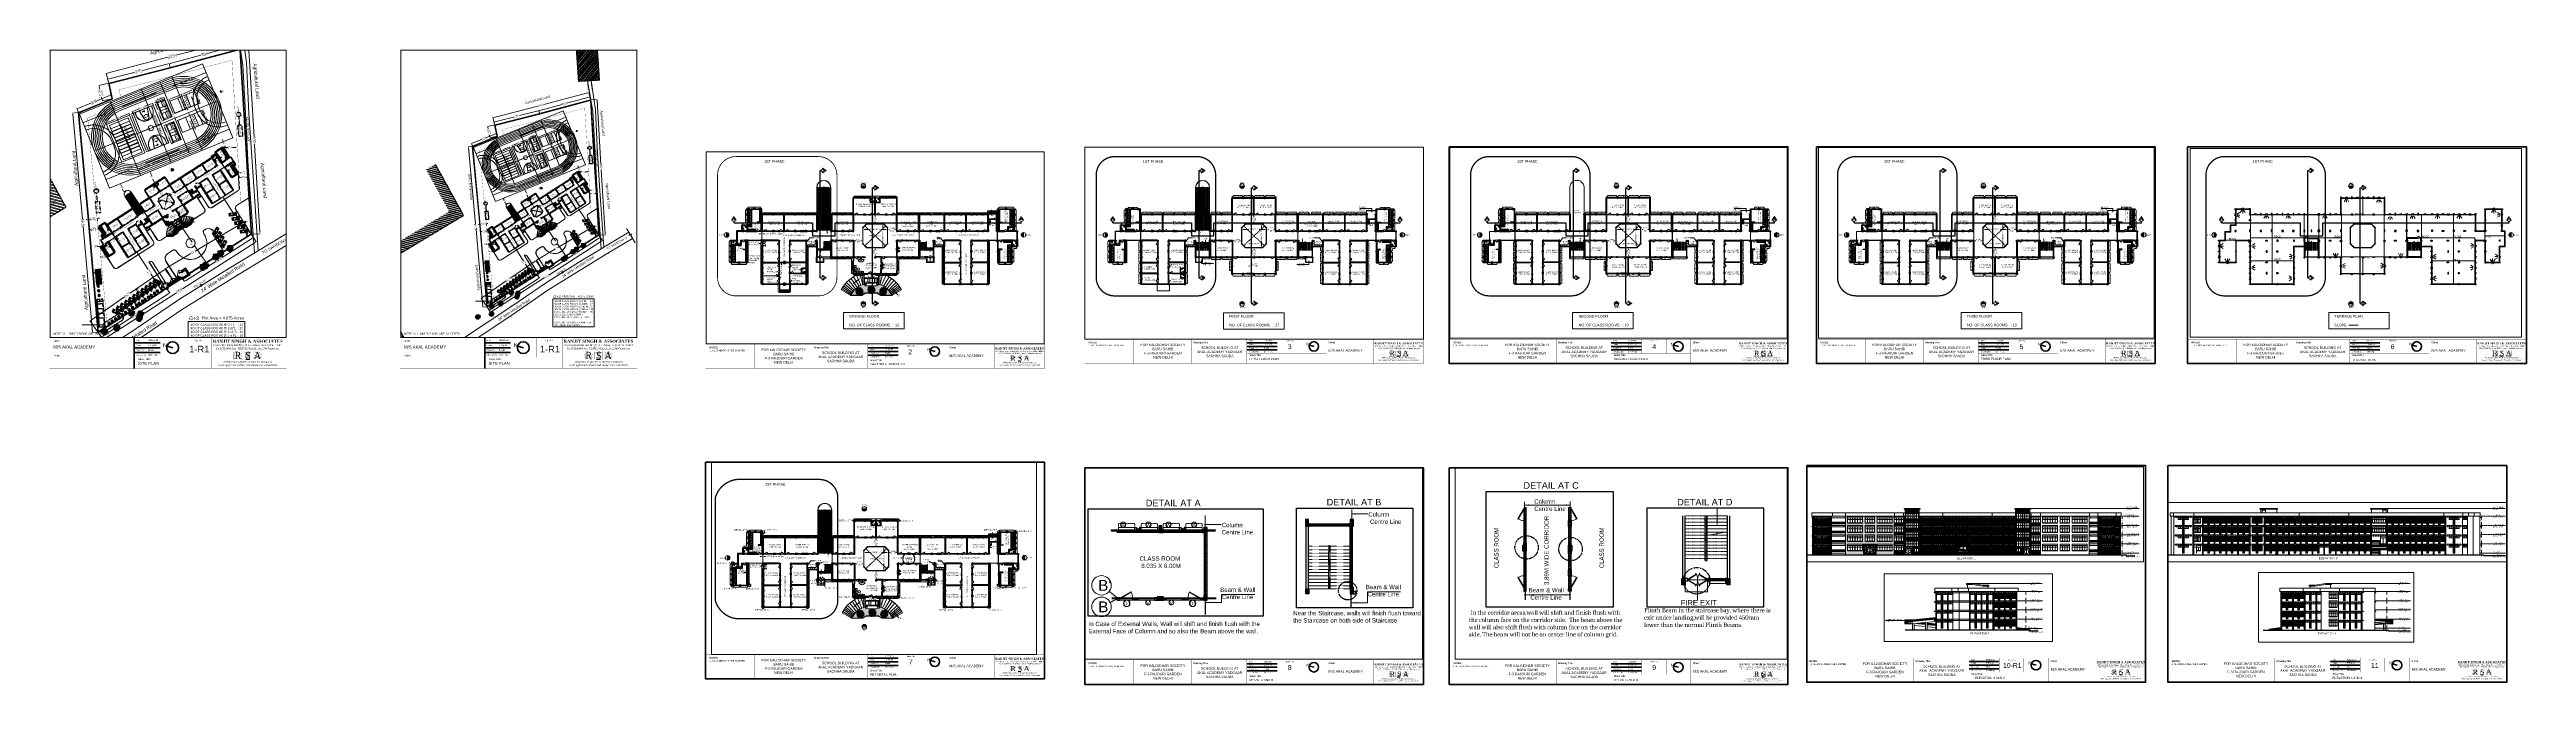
# Paper-space layout '14 JAN PLANS AND ELEV' of a CAD drawing. Header units: millimetres. Extents: x -790 to 2193, y -380 to 384.
# The model-space entities are those that its viewports show. They can reach past a viewport. Long polylines and large blocks are cut down to what shows.
import ezdxf
from ezdxf.enums import TextEntityAlignment as Align

# ---------------------------------------------------------------- set-up
doc = ezdxf.new("R2010")
doc.units = ezdxf.units.MM
for name, pattern in [('ACAD_ISO04W100', [30, 24, -3, 0, -3]), ('CENTER', [2, 1.25, -0.25, 0.25, -0.25]), ('CENTER2', [1.125, 0.75, -0.125, 0.125, -0.125]), ('DASHDOT', [1, 0.5, -0.25, 0, -0.25]), ('DASHED', [0.75, 0.5, -0.25]), ('DASHED2', [0.375, 0.25, -0.125]), ('HIDDEN', [0.375, 0.25, -0.125])]:
    doc.linetypes.add(name, pattern=pattern)
doc.layers.get('0').update_dxf_attribs({"lineweight": 20})
doc.layers.get('Defpoints').update_dxf_attribs({"lineweight": 15})
for name, color, linetype, lineweight in [('A-ANNO-TITL', 7, 'Continuous', 35), ('A-ELEV', 252, 'Continuous', 20), ('Arrow', 1, 'Continuous', 15), ('BL', 1, 'CENTER2', 30), ('brick Hatch', 13, 'Continuous', 13), ('Brick jali', 1, 'Continuous', 20), ('CLL LEV.', 15, 'Continuous', 18), ('COL HATCH', 253, 'Continuous', 13), ('Column', 251, 'Continuous', 30), ('CUBICAL TOILET', 5, 'Continuous', 15), ('DIM', 6, 'Continuous', 18), ('Dimens', 251, 'Continuous', 18), ('Door', 54, 'Continuous', 18), ('Dotted', 23, 'DASHED', 15), ('dpc', 24, 'Continuous', 30), ('E3', 251, 'Continuous', 18), ('ELEV.1', 7, 'Continuous', 20), ('ELEV.2', 250, 'Continuous', 20), ('ELEV.3', 252, 'Continuous', 20), ('ELEV.4', 251, 'Continuous', 18), ('ELEV.5', 250, 'Continuous', 15), ('ELEV.6', 250, 'Continuous', 13), ('elevation', 1, 'Continuous', 13), ('EP', 5, 'Continuous', 18), ('ep lien', 4, 'Continuous', 15), ('expension joint', 248, 'Continuous', 18), ('Fixture', 44, 'Continuous', 13), ('Furniture', 13, 'Continuous', 13), ('Gate', 44, 'Continuous', 13), ('glass', 5, 'Continuous', 18), ('GRID', 134, 'CENTER', 18), ('GRID TEXT', 134, 'Continuous', 15), ('Hatch', 43, 'Continuous', 13), ('Hidden', 30, 'DASHED', 18), ('Jali', 40, 'Continuous', 5), ('Landscaping', 82, 'Continuous', 13), ('Layer1', 12, 'Continuous', 30), ('LINE', 22, 'Continuous', 13), ('OFFSET', 170, 'Continuous', 20), ('PROJ.', 30, 'DASHED2', 15), ('Property Line', 1, 'Continuous', 30), ('Railing', 23, 'Continuous', 13), ('RAMP', 213, 'Continuous', 20), ('rcc', 5, 'Continuous', 30), ('RD', 7, 'Continuous', 18), ('RIDGE', 7, 'Continuous', 15), ('Section', 72, 'DASHED2', 30), ('section line', 74, 'ACAD_ISO04W100', 30), ('Services', 1, 'DASHED', 30), ('SLOPE', 232, 'Continuous', 13), ('STAIR', 4, 'Continuous', 25), ('STAIRS', 10, 'Continuous', 18), ('TEXT', 7, 'Continuous', 15), ('Text.', 7, 'Continuous', 15), ('TR', 92, 'Continuous', 13), ('TREE', 64, 'Continuous', 13), ('Ventilator', 4, 'DASHED', 18), ('Wall', 7, 'Continuous', 30), ('Window', 150, 'Continuous', 15), ('Window-Wall', 7, 'Continuous', 18)]:
    doc.layers.add(name, color=color, linetype=linetype, lineweight=lineweight)
doc.layers.add('PLANTS', color=82, linetype='Continuous')
doc.layers.add('RM', color=7, linetype='Continuous')
doc.styles.add('DIM', font='arial.ttf', dxfattribs={"height": 0.5})
doc.styles.add('DIM SUMBI', font='arial.ttf')
doc.styles.add('dim-stylus bt', font='arial.ttf')
doc.styles.add('L120', font='arial.ttf', dxfattribs={"height": 0.6})
doc.styles.get("Standard").update_dxf_attribs({"font": 'arial.ttf', "height": 0.2})
doc.styles.add('STYLE1', font='arial.ttf', dxfattribs={"width": 0.85})
doc.styles.add('style2', font='GOTHIC.TTF', dxfattribs={"height": 7.44779e-09})
doc.styles.add('STYLE9', font='GOTHIC.TTF')
doc.styles.add('Tabrej', font='arial.ttf')
doc.styles.add('Tabrej.', font='arial.ttf', dxfattribs={"height": 2})
doc.styles.add('TITLE-MED', font='arial.ttf', dxfattribs={"height": 2000})
doc.styles.add('TITLE-MED-2', font='arial.ttf')
doc.dimstyles.new('Current Dim style', dxfattribs={"dimscale": 0.3, "dimtxt": 0.2, "dimasz": 2, "dimexe": 0.18, "dimexo": 1, "dimgap": 0.09, "dimtad": 0, "dimzin": 0, "dimdsep": 46, "dimtxsty": 'Standard', "dimcen": 0.09, "dimclrd": 256, "dimclre": 256, "dimclrt": 7, "dimadec": 0, "dimazin": 0, "dimtfac": 1, "dimtofl": 0, "dimtmove": 2, "dimatfit": 3, "dimfxl": 0, "dimtolj": 1, "dimtzin": 0, "dimlwd": -1, "dimlwe": -1, "dimarcsym": 0})
doc.dimstyles.new('DIM', dxfattribs={"dimtxt": 0.5, "dimasz": 0.5, "dimexe": 0.02, "dimexo": 0, "dimgap": 0.1, "dimtad": 0, "dimdec": 3, "dimzin": 0, "dimdsep": 46, "dimtxsty": 'DIM', "dimcen": 0, "dimclrd": 251, "dimclre": 256, "dimclrt": 7, "dimadec": 0, "dimazin": 0, "dimtfac": 1, "dimtdec": 3, "dimtofl": 0, "dimtmove": 0, "dimatfit": 3, "dimfxl": 0, "dimtolj": 1, "dimtzin": 0, "dimlwd": -1, "dimlwe": -1, "dimarcsym": 0})
doc.dimstyles.new('DIMEN', dxfattribs={"dimtxt": 0.3, "dimasz": 0.25, "dimexe": 0.18, "dimexo": 0.0625, "dimgap": 0.09, "dimtad": 0, "dimdec": 3, "dimzin": 0, "dimdsep": 46, "dimtxsty": 'Tabrej', "dimcen": 0, "dimclrd": 256, "dimclre": 256, "dimclrt": 7, "dimadec": 0, "dimazin": 0, "dimtfac": 1, "dimtdec": 3, "dimtofl": 0, "dimtmove": 0, "dimatfit": 1, "dimfxl": 0, "dimtolj": 1, "dimtzin": 0, "dimlwd": -1, "dimlwe": -1, "dimarcsym": 0})
doc.dimstyles.get("Standard").update_dxf_attribs({"dimtxt": 0.2, "dimasz": 0.07, "dimexe": 0.1, "dimexo": 0.02, "dimgap": 0.09, "dimtad": 0, "dimdec": 3, "dimzin": 0, "dimdsep": 46, "dimtxsty": 'Standard', "dimcen": 0.09, "dimclrd": 3, "dimclre": 3, "dimclrt": 7, "dimadec": 0, "dimazin": 0, "dimtfac": 1, "dimtdec": 3, "dimtofl": 0, "dimtmove": 0, "dimatfit": 3, "dimfxl": 0, "dimtolj": 1, "dimtzin": 0, "dimlwd": -1, "dimlwe": -1, "dimarcsym": 0})
doc.dimstyles.new('Tabrej', dxfattribs={"dimtxt": 4, "dimasz": 0.45, "dimexe": 0.18, "dimexo": 0.0625, "dimgap": 0.09, "dimtad": 0, "dimdec": 3, "dimzin": 0, "dimdsep": 46, "dimtxsty": 'Tabrej', "dimcen": 0, "dimclrd": 256, "dimclre": 256, "dimclrt": 7, "dimaunit": 1, "dimadec": 3, "dimazin": 0, "dimtfac": 1, "dimtdec": 3, "dimtofl": 0, "dimtmove": 0, "dimatfit": 3, "dimfxl": 0, "dimtolj": 1, "dimtzin": 0, "dimlwd": -1, "dimlwe": -1, "dimarcsym": 0})
pattern_1 = [(0, (0, 0), (0, 0.127), []), (90, (0, 0), (-0.254, 2e-17), [0.127, -0.127]), (90, (0.127, 0), (-0.254, 2e-17), [-0.127, 0.127])]
pattern_2 = [(0, (2314.1835, 974.45808), (0, 0.127), []), (90, (2314.1835, 974.45808), (-0.254, 2e-17), [0.127, -0.127]), (90, (2314.3105, 974.45808), (-0.254, 2e-17), [-0.127, 0.127])]
pattern_3 = [(0, (2314.1835, 971.20808), (0, 0.127), []), (90, (2314.1835, 971.20808), (-0.254, 2e-17), [0.127, -0.127]), (90, (2314.3105, 971.20808), (-0.254, 2e-17), [-0.127, 0.127])]
pattern_4 = [(0, (2314.1835, 967.95808), (0, 0.127), []), (90, (2314.1835, 967.95808), (-0.254, 2e-17), [0.127, -0.127]), (90, (2314.3105, 967.95808), (-0.254, 2e-17), [-0.127, 0.127])]
pattern_5 = [(0, (2328.4435, 974.45808), (0, 0.127), []), (90, (2328.4435, 974.45808), (-0.254, 2e-17), [0.127, -0.127]), (90, (2328.5705, 974.45808), (-0.254, 2e-17), [-0.127, 0.127])]
pattern_6 = [(0, (2336.6735, 974.45808), (0, 0.127), []), (90, (2336.6735, 974.45808), (-0.254, 2e-17), [0.127, -0.127]), (90, (2336.8005, 974.45808), (-0.254, 2e-17), [-0.127, 0.127])]
pattern_7 = [(0, (2336.6735, 971.20808), (0, 0.127), []), (90, (2336.6735, 971.20808), (-0.254, 2e-17), [0.127, -0.127]), (90, (2336.8005, 971.20808), (-0.254, 2e-17), [-0.127, 0.127])]
pattern_8 = [(0, (2336.6735, 967.95808), (0, 0.127), []), (90, (2336.6735, 967.95808), (-0.254, 2e-17), [0.127, -0.127]), (90, (2336.8005, 967.95808), (-0.254, 2e-17), [-0.127, 0.127])]
pattern_9 = [(0, (2336.6735, 967.40808), (0, 0.127), []), (90, (2336.6735, 967.40808), (-0.254, 2e-17), [0.127, -0.127]), (90, (2336.8005, 967.40808), (-0.254, 2e-17), [-0.127, 0.127])]
pattern_10 = [(135, (-7641.89834, 1556.91247), (0.18561553, 0.18561553), []), (135, (-7642.02208, 1556.91247), (0.18561553, 0.18561553), [])]

# ---------------------------------------------------------------- blocks, each defined once
blk = doc.blocks.new('RSA LOGO')
at = {"layer": 'A-ANNO-TITL', "color": 7, "lineweight": 5}
blk.add_line((-164, -1741), (164, -1741), dxfattribs=at)
at = {"layer": 'A-ANNO-TITL', "color": 7, "lineweight": 5, "const_width": 4.37}
for points in [[(-1130, -1315), (-1100, -1245), (-1015, -1124), (-891, -1085)], [(-1130, -1315), (-1100, -1245), (-1015, -1124), (-891, -1085)], [(-1130, -1225), (-1037, -1093), (-1013, -1085)], [(-1130, -1098), (-1121, -1085)], [(-1130, -1161), (-1076, -1085)], [(-894, -1741), (-915, -1736), (-966, -1713), (-1014, -1682), (-1078, -1621), (-1130, -1520)], [(-894, -1741), (-915, -1736), (-966, -1713), (-1014, -1682), (-1078, -1621), (-1130, -1520)], [(-990, -1741), (-1036, -1710), (-1107, -1643), (-1130, -1599)], [(-1056, -1741), (-1059, -1739), (-1130, -1672)], [(-1110, -1741), (-1130, -1722)], [(-707, -1085), (-615, -1122), (-542, -1191), (-504, -1246), (-476, -1309), (-474, -1321)], [(-707, -1085), (-615, -1122), (-542, -1191), (-504, -1246), (-476, -1309), (-474, -1321)], [(-474, -1506), (-490, -1559), (-546, -1643), (-609, -1695), (-658, -1723), (-706, -1741)], [(-474, -1506), (-490, -1559), (-546, -1643), (-609, -1695), (-658, -1723), (-706, -1741)], [(-474, -1601), (-519, -1668), (-588, -1725), (-616, -1741)], [(-610, -1085), (-595, -1091), (-514, -1167), (-474, -1225)], [(-474, -1666), (-491, -1693), (-550, -1741)], [(-548, -1085), (-486, -1143), (-474, -1161)], [(-495, -1085), (-474, -1105)], [(-474, -1725), (-493, -1741)], [(514, -1085), (474, -1154)], [(562, -1085), (474, -1238)], [(604, -1085), (474, -1311)], [(646, -1085), (474, -1384)], [(689, -1085), (474, -1457)], [(731, -1085), (474, -1530)], [(773, -1085), (474, -1603)], [(474, -1632), (1130, -1632)], [(474, -1668), (1130, -1668)], [(474, -1705), (1130, -1705)], [(1130, -1603), (831, -1085)], [(1130, -1530), (873, -1085)], [(1130, -1457), (915, -1085)], [(1130, -1384), (957, -1085)], [(1130, -1311), (999, -1085)], [(1130, -1238), (1042, -1085)], [(1130, -1165), (1084, -1085)]]:
    blk.add_lwpolyline(points, dxfattribs=at)
for points in [[(-1130, -1741), (-474, -1741), (-474, -1085), (-1130, -1085)], [(-802, -1718), (-851, -1715), (-903, -1701), (-949, -1681), (-991, -1653), (-1048, -1599), (-1097, -1504), (-1112, -1366), (-1068, -1263), (-992, -1155), (-830, -1104), (-721, -1119), (-635, -1154), (-570, -1215), (-536, -1264), (-511, -1320), (-498, -1383), (-497, -1458), (-523, -1543), (-573, -1619), (-630, -1665), (-674, -1690), (-733, -1713)], [(-802, -1682), (-845, -1678), (-891, -1667), (-931, -1649), (-968, -1624), (-1019, -1576), (-1062, -1493), (-1075, -1371), (-1036, -1281), (-969, -1186), (-827, -1141), (-730, -1155), (-655, -1185), (-597, -1239), (-568, -1282), (-546, -1331), (-535, -1387), (-534, -1452), (-556, -1527), (-601, -1594), (-650, -1635), (-690, -1657), (-742, -1677)], [(-802, -1645), (-839, -1642), (-879, -1632), (-914, -1617), (-945, -1596), (-989, -1554), (-1026, -1482), (-1038, -1377), (-1004, -1299), (-946, -1217), (-824, -1179), (-739, -1190), (-675, -1216), (-625, -1263), (-600, -1300), (-581, -1342), (-571, -1391), (-570, -1447), (-590, -1512), (-628, -1569), (-671, -1605), (-705, -1624), (-750, -1641)], [(-802, -1609), (-833, -1606), (-867, -1598), (-896, -1585), (-923, -1567), (-960, -1532), (-991, -1472), (-1000, -1383), (-972, -1317), (-924, -1248), (-820, -1216), (-749, -1226), (-695, -1247), (-653, -1287), (-632, -1318), (-616, -1353), (-607, -1395), (-607, -1442), (-623, -1496), (-656, -1545), (-692, -1575), (-721, -1591), (-758, -1605)], [(-802, -1572), (-827, -1570), (-855, -1563), (-878, -1553), (-900, -1538), (-930, -1510), (-955, -1461), (-963, -1388), (-940, -1334), (-901, -1279), (-817, -1253), (-758, -1261), (-715, -1279), (-681, -1311), (-664, -1335), (-651, -1364), (-644, -1399), (-643, -1437), (-656, -1480), (-683, -1520), (-713, -1545), (-736, -1558), (-766, -1569)], [(-802, -1536), (-821, -1534), (-843, -1528), (-861, -1520), (-877, -1510), (-900, -1487), (-920, -1450), (-926, -1394), (-908, -1352), (-878, -1310), (-814, -1290), (-768, -1297), (-735, -1310), (-708, -1335), (-696, -1353), (-686, -1375), (-680, -1403), (-680, -1432), (-690, -1464), (-710, -1495), (-734, -1515), (-752, -1525), (-774, -1533)], [(-802, -1499), (-815, -1498), (-831, -1494), (-843, -1488), (-854, -1481), (-871, -1465), (-884, -1439), (-889, -1400), (-876, -1370), (-856, -1341), (-811, -1327), (-777, -1332), (-755, -1341), (-736, -1359), (-727, -1371), (-721, -1386), (-717, -1407), (-716, -1427), (-723, -1449), (-738, -1471), (-754, -1484), (-767, -1492), (-782, -1497)], [(-802, -1462), (-809, -1462), (-819, -1459), (-826, -1456), (-831, -1453), (-841, -1443), (-849, -1429), (-851, -1406), (-844, -1388), (-833, -1373), (-808, -1365), (-787, -1368), (-775, -1372), (-764, -1383), (-759, -1389), (-756, -1398), (-753, -1411), (-753, -1421), (-756, -1433), (-765, -1446), (-775, -1454), (-783, -1459), (-790, -1461)], [(-802, -1426), (-803, -1426), (-807, -1425), (-808, -1424), (-809, -1424), (-812, -1421), (-813, -1418), (-814, -1411), (-812, -1406), (-810, -1404), (-805, -1402), (-796, -1403), (-795, -1403), (-792, -1407), (-791, -1407), (-791, -1409), (-789, -1415), (-789, -1416), (-790, -1417), (-792, -1421), (-796, -1424), (-798, -1425), (-798, -1426)], [(-328, -1741), (328, -1741), (328, -1085), (-328, -1085)], [(-292, -1705), (292, -1705), (292, -1122), (-292, -1122)], [(-255, -1668), (255, -1668), (255, -1158), (-255, -1158)], [(-219, -1632), (219, -1632), (219, -1194), (-219, -1194)], [(-182, -1595), (182, -1595), (182, -1231), (-182, -1231)], [(-146, -1559), (146, -1559), (146, -1267), (-146, -1267)], [(-109, -1523), (109, -1523), (109, -1304), (-109, -1304)], [(-109, -1523), (109, -1523), (109, -1304), (-109, -1304)], [(-73, -1486), (73, -1486), (73, -1340), (-73, -1340)], [(-73, -1486), (73, -1486), (73, -1340), (-73, -1340)], [(-36, -1450), (36, -1450), (36, -1377), (-36, -1377)], [(1130, -1741), (474, -1741), (474, -1085), (1130, -1085)], [(520, -1595), (1084, -1595), (802, -1108)], [(583, -1559), (1020, -1559), (802, -1180)], [(646, -1523), (957, -1523), (802, -1253)], [(710, -1486), (894, -1486), (802, -1326)], [(773, -1450), (831, -1450), (802, -1399)]]:
    blk.add_lwpolyline(points, close=True, dxfattribs=at)
at = {"layer": 'A-ANNO-TITL', "color": 7, "attachment_point": 2, "style": 'DIM'}
for s, insert, char_height, width in [('{\\fGaramond|b1|i0|c0|p18;RANJIT SINGH & ASSOCIATES}', (0, -120), 250, 12443), ('{\\fGaramond|b0|i0|c0|p18;1206 Surya Kiran Building,19 K.G.Marg, New Delhi 110001\\PPh.23312688 Fax: 41510129 Email: rsa1206@msn.com}', (0, -490), 150, 6610.1), ('{\\fgaramond|b0|i1|c0|p18;\\H0.8333x;Architects, Engineers & Interior Designers}', (0, -1844), 180, 6610.1), ('{\\fgaramond|b0|i1|c0|p18;\\H0.8333x;Govt. approved Valuers and House Tax Consultants}', (0, -2111), 180, 6610.1)]:
    blk.add_mtext(s, dxfattribs=dict(at, insert=insert, char_height=char_height, width=width))
at = {"layer": 'A-ANNO-TITL', "color": 252, "lineweight": -3, "char_height": 590.49, "width": 320.44, "attachment_point": 1, "style": 'DIM'}
for s, insert in [('{\\fGaramond|b0|i0|c0|p18;\\C5;R}', (-1053, -1103)), ('{\\fGaramond|b0|i0|c0|p18;\\C5;S}', (-189, -1103)), ('{\\fGaramond|b0|i0|c0|p18;\\C5;A}', (504, -1103))]:
    blk.add_mtext(s, dxfattribs=dict(at, insert=insert))
blk = doc.blocks.new('A$C70AA7458')
at = {"layer": 'A-ANNO-TITL'}
blk.add_line((-4.6, 1.2), (0, 0), dxfattribs=at)
blk.add_circle((-0.2, 0), 4.77, dxfattribs=at)
at = {"layer": 'A-ANNO-TITL', "color": 0, "style": 'TITLE-MED'}
blk.add_text('N', height=3, dxfattribs=at).set_placement((-7.9, 0.6))
blk = doc.blocks.new('A$C141B7F6B')
at = {"layer": 'A-ANNO-TITL', "color": 7}
for p, q in [((231.6, 24.9), (195.3, 24.9)), ((231.6, 20.6), (195.3, 20.6)), ((231.6, 16.3), (195.3, 16.3))]:
    blk.add_line(p, q, dxfattribs=at)
at = {"layer": 'A-ANNO-TITL', "const_width": 0.25}
blk.add_lwpolyline([(0, 260.9), (0, 0), (407.9, 0), (407.9, 260.9)], close=True, dxfattribs=at)
at = {"layer": 'A-ANNO-TITL'}
for points, const_width in [([(407.9, 29.3), (0, 29.3)], 0.25), ([(59.2, 0), (59.2, 29.3)], 0.25), ([(128.9, 0), (128.9, 29.3)], 0.25), ([(195.3, 0), (195.3, 29.3)], 0.25), ([(291, 12), (195.3, 12)], 0.18), ([(324.7, 29.3), (220.6, 29.3)], 0.18), ([(231.6, 29.3), (231.6, 12)], 0.24), ([(261.3, 29.3), (261.3, 12)], 0.24), ([(291, 0), (291, 29.3)], 0.25), ([(291, 0), (291, 29.3)], 0.25), ([(348.2, 0), (348.2, 29.3)], 0.25)]:
    blk.add_lwpolyline(points, dxfattribs=dict(at, const_width=const_width))
at = {"lineweight": 15, "xscale": 1.2, "yscale": 1.2, "zscale": 1.2}
blk.add_blockref('A$C70AA7458', (276.2, 20.6), dxfattribs=at)
at = {"layer": 'A-ANNO-TITL', "xscale": 0.01026679360236516, "yscale": 0.01026679360236516, "zscale": 0.01026679360236516}
blk.add_blockref('RSA LOGO', (378, 26.7), dxfattribs=at)
at = {"layer": 'A-ANNO-TITL', "color": 0, "style": 'TITLE-MED'}
for s, height, p in [('Scale :', 1.5, (198.1, 22.4)), ('Checked By :', 1.5, (198.1, 13.5)), ('Date :', 1.5, (198.1, 26.6)), ('Drawn By :', 1.5, (198.1, 17.8)), ('FTP@ A3', 1.6, (215.7, 22.4)), ('Prachi', 1.6, (215.7, 17.8)), ('Shrinkhala', 1.6, (215.7, 13.5)), ('Sheet No.', 1.56, (242.2, 26.5))]:
    blk.add_text(s, height=height, dxfattribs=at).set_placement(p)
at = {"layer": 'A-ANNO-TITL', "insert": (4.5, 22.7), "char_height": 1.8, "width": 101.109, "attachment_point": 1, "style": 'TITLE-MED-2'}
blk.add_mtext('1. ALL DIMENSIONS ARE IN METER.', dxfattribs=at)
at = {"layer": 'A-ANNO-TITL', "lineweight": 25, "ltscale": 10000, "style": 'DIM'}
for s, insert, char_height, width, attachment_point in [('\\pi20.821;{\\fArial|b1|i0|c0|p34;NOTES:}', (-16.1, 26.4), 2, 51.717, 1), ('FOR KALGIDHAR SOCIETY\\PBARU SAHIB\\PF-3 RAJOURI GARDEN\\PNEW DELHI', (94.1, 15), 3, 91.637, 5), ('\\pi2.2618;{\\fArial|b1|i0|c0|p34;Drawing Title}', (128.6, 26.4), 2, 21.76, 1), ('\\pi17.783;SCHOOL BUILDING AT \\P\\pi13.13;AKAL ACADEMY YADGAAR \\P\\pi23.792;SACHHA SAUDA', (122.3, 20.6), 3, 80.472, 1), ('{\\fArial|b1|i0|c0|p34;Sheet Title}', (198.5, 11), 1.951, 13.806, 1), ('{\\fArial|b1|i0|c0|p34;Client }', (293.6, 26.4), 2, 8.768, 1), ('M/S AKAL ACADEMY', (293.6, 17.1), 3, 99.538, 1)]:
    blk.add_mtext(s, dxfattribs=dict(at, insert=insert, char_height=char_height, width=width, attachment_point=attachment_point))
blk = doc.blocks.new('A$C510C2C19')
at = {"color": 94}
for points in [[(15, 109, -0.4141998), (30, 108), (54, 93, -0.1230927), (30, 80, 0.1563873), (3, 53), (0, 51)], [(4, 54, 0.0849762), (54, 60, -0.5604553), (55, 32, 0.1220093), (46, 17)], [(26, 113), (55, 124, -0.2736969), (78, 111, -0.2360535), (88, 101), (89, 97)], [(234, 302, 0.4141998), (235, 312, -0.4726868), (258, 358, -0.5300903), (286, 312, 0.2607269), (285, 296), (286, 294)], [(241, 283, 0.4423676), (251, 264), (253, 263)], [(333, 116, 0.0905762), (286, 115, -0.0062714), (259, 113), (254, 125), (291, 152), (345, 154), (368, 145, 0.0682983), (378, 130), (396, 128), (399, 129), (400, 126), (427, 106, -0.125), (453, 99), (450, 88)], [(342, 155, 0.1800385), (317, 176, 0.0394287), (285, 195), (276, 195)], [(289, 328, -0.3287201), (411, 315), (349, 314), (339, 304)], [(371, 123), (336, 114), (291, 50), (299, 27, -0.0252686), (364, 76)], [(377, 130, 0.2093353), (367, 100, 0.0451355), (365, 75), (403, 26), (410, 24, 0.1185303), (426, 94), (425, 106)], [(377, 168, -0.2402954), (368, 147), (367, 146)], [(484, 118, 0.0111084), (449, 154, 0.1712799), (387, 164, -0.4599304), (373, 170, -0.1704712), (384, 198, -0.2982178), (425, 204), (435, 204)], [(490, 308), (470, 318, 0.3266449), (448, 331), (400, 335)], [(468, 134, -0.1622772), (433, 140), (403, 136), (401, 132)], [(496, 269), (462, 249), (435, 203), (441, 186, 0.0191498), (516, 218), (523, 227)], [(436, 106, 0.1300507), (454, 83, -0.1783447), (463, 69)], [(541, 218, 0.0290375), (517, 224, 0.1452179), (481, 207), (477, 206)], [(499, 327), (533, 300, -0.1382141), (503, 290)], [(527, 109, -0.4141998), (541, 108), (566, 93, -0.1230927), (541, 80, 0.1563873), (514, 53), (511, 51)], [(570, 300), (576, 240, -0.1285553), (534, 191, -0.5661774), (521, 200), (515, 216)], [(516, 54, 0.0849762), (565, 60, -0.5604553), (567, 32, 0.1220093), (557, 17)], [(589, 206, 0.0466614), (592, 223, 0.0792542), (581, 240, 0.1082458), (535, 263, 0.2528076), (533, 248, 0.0637054), (541, 219, 0.0990143), (547, 212), (557, 203)], [(538, 113), (567, 124, -0.2736969), (590, 111, -0.2360535), (599, 101), (601, 97)], [(606, 200), (589, 204), (578, 198, 0.171524), (552, 240), (546, 244)], [(813, 204, -0.1094055), (803, 176, 0.0332947), (778, 152), (775, 146, 0.2018585), (708, 154, 0.0598907), (670, 146), (667, 148, -0.3820496), (659, 139, -0.3102112), (620, 126, 0.2503662), (597, 106)], [(635, 124), (619, 93, -0.0915222), (623, 69), (671, 66)], [(622, 88), (660, 87), (677, 71, 0.5), (677, 65), (712, 45, 0.1622772), (718, 49), (719, 47), (736, 38), (714, 14), (721, 6, -0.6276703), (757, 5), (758, 6)], [(790, 363), (710, 363, 0.1898651), (656, 336), (641, 323, 0.2635345), (651, 294, 0.1331787), (664, 281, -0.390976), (687, 271), (696, 262)], [(647, 300, -0.1100311), (705, 284, -0.37883), (728, 286), (732, 284)], [(662, 281, 0.1893768), (671, 233), (667, 200), (650, 188), (650, 186)], [(681, 240, -0.0299683), (670, 247, 0.3027649), (666, 248, 0.0990143), (663, 243), (682, 221), (683, 220), (695, 204), (694, 202)], [(818, 321, -0.2100983), (763, 295, 0.0803528), (712, 271, 0.3064575), (691, 249), (680, 235), (671, 235)], [(834, 255), (780, 220, -0.1012421), (749, 215), (709, 204, -0.1899414), (687, 212, -0.2642517), (681, 231), (681, 235)], [(706, 73, 0.1622772), (710, 86, 0.1230927), (717, 91, -0.3458557), (740, 82, 0.2360535), (763, 76, 0.3081207), (798, 68, -0.1741486), (809, 54), (834, 31)], [(714, 279, -0.2064972), (726, 246, 0.0758209), (729, 237), (723, 221)], [(766, 257, -0.1381683), (729, 216), (723, 219), (720, 212)], [(729, 238, 0.0102997), (771, 264, -0.4141998), (776, 262, -0.1055145), (769, 240, -0.1699219), (757, 216), (756, 214)], [(775, 263, -0.0128174), (745, 243), (740, 240)], [(750, 335, -0.0218506), (818, 322, 0.0990143), (830, 321, -0.5743561), (840, 305, -0.0910645), (834, 259, 0.0453491), (853, 217, 0.1364899), (875, 190), (889, 185)], [(755, 215, 0.1478882), (779, 196, -0.5489349), (787, 195, 0.055481), (823, 176), (847, 186), (855, 180)], [(757, 0, -0.2976074), (767, 14, -0.1166229), (789, 15), (790, 14)], [(777, 147, 0.0542603), (770, 114), (777, 109), (781, 111)], [(771, 38, -0.1242523), (837, 26), (837, 27), (849, 11)], [(784, 222), (813, 204, -0.1488037), (855, 210)], [(795, 365, 0.3490143), (796, 385, -0.0941925), (792, 403, -0.1090698), (854, 480), (857, 477, 0.2295837), (848, 344, -0.1007233), (852, 326), (841, 317)], [(870, 191, 0.1895599), (852, 170), (843, 146)], [(853, 327, -0.3046265), (896, 295, -0.0278778), (918, 258), (922, 227), (903, 195)], [(925, 180, -0.068573), (897, 169), (860, 140), (857, 140)], [(1023, 261), (996, 286, 0.203949), (973, 329, 0.1573639), (937, 347), (908, 329, -0.2360535), (907, 326), (886, 311)], [(898, 172, -0.1503601), (893, 184), (902, 191, 0.0704041), (964, 169, 0.3343201), (981, 172, -0.0482635), (1009, 183), (1032, 180)], [(908, 327), (996, 289, -0.0890198), (981, 255, 0.5173035), (988, 241), (1009, 241)], [(923, 229, -0.052948), (965, 203), (967, 200)], [(1003, 222, 0.383606), (965, 177), (963, 172)], [(983, 97, -0.2284851), (1014, 124, -0.1534119), (1069, 131, -0.0347595), (1091, 134, -0.1360779), (1098, 108, 0.2268219), (1100, 94, 0.1686554), (1140, 21, 0.1669769), (1160, 61, 0.1320343), (1154, 112, -0.4141998), (1165, 117, -0.1761169), (1223, 79, 0.3333282), (1230, 98, 0.3702545), (1152, 150, 0.0415802), (1110, 148), (1097, 144)], [(1214, 191, -0.3287201), (1335, 179), (1274, 178), (1264, 168)], [(1284, 119, -0.1894989), (1246, 49), (1223, 121)], [(1229, 154, -0.3012085), (1254, 165, -0.1457977), (1299, 153, -0.0982666), (1350, 117), (1366, 86)], [(1271, 120, -0.5870667), (1286, 122, 0.0252075), (1368, 82), (1369, 79)]]:
    blk.add_lwpolyline(points, format="xyb", dxfattribs=at)
at = {"color": 61}
for points in [[(260, 161, 0.2284851), (229, 188, 0.1534119), (173, 195, 0.0347595), (152, 197, 0.1360779), (144, 172, -0.2268219), (143, 157, -0.1686554), (103, 85, -0.1669769), (83, 125, -0.1320343), (88, 176, 0.4141998), (78, 181, 0.1761169), (20, 143, -0.3333282), (13, 162, -0.3702545), (91, 214, -0.0415802), (133, 212), (146, 208)], [(131, 235, 0.0395203), (98, 260, 0.2571411), (66, 255, -0.03508), (81, 218), (79, 214)], [(151, 202, -0.4490509), (152, 211, 0.1254425), (163, 233), (204, 266, 0.4010468), (135, 240, 0.1637726), (127, 216)], [(144, 161, 0.0246277), (194, 96), (205, 88)], [(161, 226, -0.0328827), (210, 220), (234, 203)], [(175, 195), (204, 145, -0.1722107), (206, 95), (201, 91)], [(422, 204), (375, 168, -0.1428528), (354, 179), (309, 211, 0.2175751), (301, 232, -0.3865967), (303, 241, -0.2095642), (293, 269, -0.5681763), (326, 277, -0.5871735), (337, 256)], [(470, 317), (404, 290), (388, 277), (370, 287, -0.4728851), (407, 293)], [(463, 250, 0.212204), (444, 254), (409, 253, -0.7207489), (384, 258), (388, 275)], [(536, 191, 0.1046448), (563, 124)], [(567, 222, 0.1886749), (596, 201), (602, 201)], [(589, 250, 0.0675812), (575, 261), (571, 261)], [(576, 249, -0.0855103), (593, 227, 0.4141998), (604, 221, 0.1739502), (613, 203, -0.18573), (651, 184), (665, 151)], [(579, 122), (605, 180, -0.1871643), (660, 146), (664, 146)], [(593, 223, 0.0430603), (606, 234, 0.1560059), (601, 251, 0.1357422), (598, 256), (589, 250, -0.1135406), (586, 238), (585, 237)], [(610, 204, 0.5146179), (604, 191), (604, 182)], [(629, 233, 0.2579193), (619, 224), (618, 223)], [(675, 149, -0.0553741), (688, 180, 0.0503235), (716, 195, -0.2203522), (756, 179), (777, 157)], [(693, 207, 0.0336914), (681, 188), (687, 180)], [(784, 101, -0.350769), (791, 120, -0.2224884), (846, 145, -0.0622559), (855, 139), (843, 111, -0.4364777), (844, 98)], [(973, 168, -0.007782), (1017, 114, -0.2723083), (1001, 33, -0.0341644), (963, 95), (956, 154, 0.0470581), (926, 129, -0.1582489), (861, 104), (847, 103)], [(925, 127, -0.29039), (920, 104, 0.2879944), (933, 26), (948, 45, -0.1192932), (966, 88)], [(1040, 269, 0.3663025), (1005, 197), (1006, 183)], [(1106, 267), (1104, 262, 0.41008), (1076, 225, -0.1488037), (1054, 197, -0.0875549), (1034, 180), (1105, 106), (1018, 121), (1015, 118)], [(1104, 262), (1138, 211, -0.1078033), (1200, 146, 0.2309875), (1174, 259), (1133, 290), (1119, 291), (1107, 277, -0.0515747), (1063, 302), (1018, 302)], [(1064, 302, 0.4141998), (1065, 312, -0.4726868), (1089, 358, -0.5300903), (1116, 312, 0.2607269), (1116, 296), (1116, 294)], [(1135, 213, -0.1894989), (1097, 143), (1074, 214)], [(1120, 328, -0.3287201), (1241, 315), (1180, 314), (1170, 304)], [(1135, 290, -0.3012085), (1161, 301, -0.1457977), (1206, 289, -0.0982666), (1256, 254), (1272, 222)], [(1178, 256, -0.5870667), (1192, 258, 0.0252075), (1274, 218), (1276, 215)]]:
    blk.add_lwpolyline(points, format="xyb", dxfattribs=at)
at = {"color": 94}
for points in [[(62, 42), (86, 38)], [(241, 271), (207, 266)], [(236, 186), (236, 202), (254, 212)], [(299, 235), (269, 237)], [(293, 262), (282, 262)], [(309, 210), (290, 197)], [(487, 287), (417, 270), (410, 266)], [(518, 203), (520, 204)], [(573, 42), (597, 38)], [(705, 284), (708, 273)], [(710, 89), (708, 94), (717, 93), (717, 91)], [(711, 204), (714, 195)], [(748, 76), (747, 60), (722, 56), (720, 52)], [(741, 213), (729, 195)], [(766, 216), (752, 186)], [(788, 219), (782, 198)], [(782, 38), (784, 17)], [(966, 168), (957, 157)]]:
    blk.add_lwpolyline(points, dxfattribs=at)
at = {"color": 61}
for points in [[(324, 277), (308, 260), (298, 261)], [(576, 241), (584, 241)], [(597, 222), (582, 207)], [(606, 233), (623, 231)], [(643, 206), (651, 207)], [(668, 201), (679, 191)], [(1070, 296), (1036, 281)]]:
    blk.add_lwpolyline(points, dxfattribs=at)
blk = doc.blocks.new('A$C0AAE48A9')
at = {"linetype": 'ByBlock'}
for p, q in [((16, 352), (0, 336)), ((0, 336), (16, 272)), ((320, 352), (16, 352)), ((16, 272), (96, 240)), ((156, 639), (80, 352)), ((96, 240), (304, 224)), ((172, 560), (128, 355)), ((135, 560), (172, 560)), ((800, 720), (176, 661)), ((304, 224), (480, 192)), ((680, 192), (480, 192)), ((688, 215), (680, 192)), ((1025, 942), (800, 720)), ((818, 739), (869, 736)), ((869, 736), (1029, 926)), ((1029, 926), (1014, 931)), ((1025, 942), (1064, 954)), ((1064, 954), (1103, 956)), ((1120, 672), (1216, 912)), ((1600, 672), (1120, 672)), ((1216, 912), (1600, 912)), ((1232, 208), (1232, 144)), ((1232, 144), (2547, 144)), ((1600, 912), (1600, 672)), ((1664, 672), (1664, 912)), ((1664, 912), (1952, 912)), ((2336, 672), (1664, 672)), ((2336, 672), (1952, 912)), ((2464, 688), (2000, 960)), ((2019, 949), (2000, 928)), ((2000, 928), (2400, 672)), ((2400, 672), (2464, 688)), ((3270, 625), (2464, 688)), ((2547, 144), (2560, 208)), ((3104, 190), (3328, 224)), ((3104, 208), (3104, 190)), ((3152, 352), (3360, 352)), ((3307, 496), (3256, 368)), ((3256, 368), (3330, 368)), ((3343, 574), (3288, 618)), ((3341, 496), (3307, 496)), ((3328, 352), (3344, 512)), ((3376, 288), (3328, 224)), ((3344, 512), (3353, 539)), ((3360, 352), (3392, 336)), ((3392, 336), (3376, 288))]:
    blk.add_line(p, q, dxfattribs=at)
for p, q in [((0, 336), (320, 320)), ((144, 576), (192, 576)), ((192, 576), (144, 352)), ((3337, 560), (240, 576)), ((320, 352), (320, 224)), ((624, 272), (320, 288)), ((678, 270), (624, 272)), ((752, 210), (688, 215)), ((912, 208), (832, 208)), ((914, 223), (838, 248)), ((914, 193), (838, 168)), ((921, 236), (856, 283)), ((921, 180), (856, 133)), ((932, 247), (885, 312)), ((932, 169), (885, 104)), ((945, 254), (920, 330)), ((945, 162), (920, 86)), ((960, 256), (960, 336)), ((960, 160), (960, 80)), ((975, 254), (1000, 330)), ((975, 162), (1000, 86)), ((988, 247), (1035, 312)), ((988, 169), (1035, 104)), ((999, 236), (1064, 283)), ((999, 180), (1064, 133)), ((1006, 223), (1082, 248)), ((1006, 193), (1082, 168)), ((1008, 208), (1088, 208)), ((1056, 632), (1184, 928)), ((1056, 549), (1056, 632)), ((1088, 592), (1088, 624)), ((1088, 624), (1184, 624)), ((1184, 592), (1088, 592)), ((1152, 928), (1952, 928)), ((1232, 192), (1167, 192)), ((1184, 624), (1184, 592)), ((1260, 256), (1242, 257)), ((2480, 256), (1260, 256)), ((1276, 208), (1276, 256)), ((1276, 208), (2512, 208)), ((1632, 624), (1632, 928)), ((1632, 624), (1632, 208)), ((1696, 592), (1696, 624)), ((1696, 624), (1792, 624)), ((1792, 592), (1696, 592)), ((1792, 624), (1792, 592)), ((2400, 656), (1952, 928)), ((2512, 624), (2400, 656)), ((2548, 258), (2480, 256)), ((2512, 624), (2512, 208)), ((2624, 194), (2560, 194)), ((2784, 208), (2704, 208)), ((2786, 223), (2710, 248)), ((2786, 193), (2710, 168)), ((2793, 236), (2728, 283)), ((2793, 180), (2728, 133)), ((2804, 247), (2757, 312)), ((2804, 169), (2757, 104)), ((2817, 254), (2792, 330)), ((2817, 162), (2792, 86)), ((2832, 256), (2832, 336)), ((2832, 160), (2832, 80)), ((2847, 254), (2872, 330)), ((2847, 162), (2872, 86)), ((2860, 247), (2907, 312)), ((2860, 169), (2907, 104)), ((2871, 236), (2936, 283)), ((2871, 180), (2936, 133)), ((2878, 223), (2954, 248)), ((2878, 193), (2954, 168)), ((2880, 208), (2960, 208)), ((3104, 223), (3040, 220)), ((3152, 271), (3116, 267)), ((3152, 352), (3152, 197)), ((3392, 336), (3152, 320)), ((3296, 512), (3232, 352)), ((3344, 512), (3296, 512))]:
    blk.add_line(p, q)
for centre, radius in [((960, 208), 208), ((960, 208), 145), ((960, 208), 35.8), ((2832, 208), 208), ((2832, 208), 145), ((2832, 208), 35.8)]:
    blk.add_circle(centre, radius, dxfattribs=at)
for centre, radius in [((960, 208), 128), ((960, 208), 48), ((2832, 208), 128), ((2832, 208), 48)]:
    blk.add_circle(centre, radius)
for centre, radius, start, end in [((187, 631), 32, 108.43495, 165.25644), ((960, 208), 272, 0, 178.51337), ((1607, -10716), 11682, 88.07127, 92.4702), ((2832, 208), 272, 0, 180), ((3268, 593), 32, 51.34019, 85.51539), ((3323, 549), 32, 341.56505, 51.34019)]:
    blk.add_arc(centre, radius, start, end, dxfattribs=at)
for centre, radius, start, end in [((960, 246), 283, 2.34836, 174.95586), ((959, 245), 319, 1.94327, 72.22854), ((2832, 244), 284, 4.6601, 177.29437)]:
    blk.add_arc(centre, radius, start, end)
blk = doc.blocks.new('porch elevation')
for p, q in [((13.44, 0.6), (6.9, 0.6)), ((7.5, 0.3), (7.5, 0.6)), ((12.84, 0.6), (12.84, 0.3))]:
    blk.add_line(p, q)
at = {"layer": 'Arrow'}
blk.add_line((2.2, 0), (18.14, 0), dxfattribs=at)
at = {"layer": 'Column'}
for p, q in [((7.92, 3.81), (7.92, 3.6)), ((7.92, 3.81), (12.4, 3.81)), ((7.92, 3.6), (7.92, 1.57)), ((7.92, 3.35), (12.4, 3.35)), ((8.29, 3.35), (8.29, 1.6)), ((12.04, 3.35), (12.04, 1.12)), ((12.4, 3.81), (12.4, 0.6)), ((8.29, 0.88), (8.29, 0.6)), ((12.04, 0.97), (12.04, 0.6))]:
    blk.add_line(p, q, dxfattribs=at)
at = {"layer": 'Railing'}
for p, q in [((2.2, 0.3), (18.14, 0.3)), ((2.2, 0.3), (2.2, 0)), ((18.14, 0.3), (18.14, 0))]:
    blk.add_line(p, q, dxfattribs=at)
at = {"layer": 'RAMP', "lineweight": 30}
for p, q in [((-1.29, 0.01), (2.2, 0.26)), ((3.12, 0.33), (3.21, 0.33)), ((3.26, 0.34), (6.9, 0.6)), ((6.9, 0.6), (4.69, 0.32)), ((6.9, 0.6), (6.9, 0.3)), ((13.44, 0.6), (18.14, 0)), ((16.89, 0.3), (13.44, 0.6)), ((13.44, 0.6), (13.44, 0.3)), ((21.63, 0), (18.14, 0.19))]:
    blk.add_line(p, q, dxfattribs=at)
at = {"layer": 'STAIRS'}
for p, q in [((7.5, 0.45), (12.84, 0.45)), ((7.5, 0.3), (12.84, 0.3)), ((8.67, 0.6), (11.67, 0.6)), ((8.67, 0), (12.84, 0))]:
    blk.add_line(p, q, dxfattribs=at)
at = {"xscale": 0.001, "yscale": 0.001, "zscale": 0.001}
for p in [(2.15, 0), (3.47, -0.01), (4.79, 0.01), (6.18, 0), (7.51, 0), (8.83, 0), (10.14, 0.01), (11.47, 0.01), (12.8, 0), (14.15, 0), (15.47, 0.02), (16.8, 0.01)]:
    blk.add_blockref('A$C510C2C19', p, dxfattribs=at)
at = {"layer": 'Arrow', "xscale": -0.001480067731664147, "yscale": 0.001480067731664147, "zscale": 0.001480067731664147}
blk.add_blockref('A$C0AAE48A9', (12.15, 0.6), dxfattribs=at)
blk = doc.blocks.new('STAIR WINDOW')
at = {"layer": 'CLL LEV.', "linetype": 'Continuous'}
blk.add_lwpolyline([(12653.34, -1054.12), (12648.78, -1054.12), (12648.78, -1054.02), (12653.34, -1054.02)], close=True, dxfattribs=at)
at = {"layer": 'PROJ.', "linetype": 'Continuous'}
for p, q in [((12648.78, -1052.1), (12648.78, -1051.95)), ((12653.34, -1051.95), (12648.78, -1051.95)), ((12653.34, -1052.1), (12648.78, -1052.1)), ((12653.34, -1051.95), (12653.34, -1052.1))]:
    blk.add_line(p, q, dxfattribs=at)
at = {"layer": 'Window', "linetype": 'Continuous'}
for p, q in [((12649.57, -1053.97), (12649.57, -1052.15)), ((12649.62, -1053.97), (12649.62, -1052.15)), ((12650.37, -1053.97), (12650.37, -1052.15)), ((12650.42, -1053.97), (12650.42, -1052.15)), ((12651.04, -1053.97), (12651.04, -1052.15)), ((12651.09, -1053.97), (12651.09, -1052.15)), ((12651.71, -1053.97), (12651.71, -1052.15)), ((12651.76, -1053.97), (12651.76, -1052.15)), ((12652.51, -1053.97), (12652.51, -1052.15)), ((12652.56, -1053.97), (12652.56, -1052.15)), ((12648.83, -1053.04), (12653.29, -1053.04)), ((12648.83, -1053.09), (12653.29, -1053.09))]:
    blk.add_line(p, q, dxfattribs=at)
blk.add_lwpolyline([(12648.78, -1052.1), (12653.34, -1052.1), (12653.34, -1054.02), (12648.78, -1054.02)], close=True, dxfattribs=at)
for points in [[(12648.83, -1053.04), (12648.83, -1052.15), (12653.29, -1052.15), (12653.29, -1053.04)], [(12653.29, -1053.09), (12653.29, -1053.97), (12648.83, -1053.97), (12648.83, -1053.09)]]:
    blk.add_lwpolyline(points, dxfattribs=at)
blk = doc.blocks.new('DRTY')
at = {"layer": 'ELEV.1', "color": 251, "ltscale": 0.05}
for p, q in [((-0.12, 3.7), (-0.12, 3.65)), ((-0.12, 3.19), (-0.12, 0.4)), ((0, 3.7), (0, 3.65)), ((0, 3.19), (0, 0.4)), ((0.35, 3.7), (0.35, 3.65)), ((0.35, 3.19), (0.35, 0.4)), ((0.47, 3.7), (0.47, 3.65)), ((0.47, 3.19), (0.47, 0.4)), ((-0.12, -0.06), (-0.12, -2.85)), ((0, -0.06), (0, -2.85)), ((0.35, -0.06), (0.35, -2.85)), ((0.47, -0.06), (0.47, -2.85)), ((-0.12, -3.31), (-0.12, -6.1)), ((0, -3.31), (0, -6.1)), ((0.35, -3.31), (0.35, -6.1)), ((0.47, -3.31), (0.47, -6.1)), ((-0.12, -6.56), (-0.12, -9.29)), ((0, -6.56), (0, -9.29)), ((0.35, -6.56), (0.35, -9.29)), ((0.47, -6.56), (0.47, -9.29)), ((-0.12, -9.29), (-0.12, -9.29)), ((-0.12, -9.29), (0.47, -9.29))]:
    blk.add_line(p, q, dxfattribs=at)
at = {"layer": 'Fixture', "ltscale": 0.05}
for p, q in [((0.11, 3.7), (0.11, 3.65)), ((0.11, 3.19), (0.11, 0.4)), ((0.21, 3.7), (0.21, 3.65)), ((0.21, 3.19), (0.21, 0.4)), ((0.11, -0.06), (0.11, -2.85)), ((0.21, -0.06), (0.21, -2.85)), ((0.11, -3.31), (0.11, -6.1)), ((0.21, -3.31), (0.21, -6.1)), ((0.11, -6.56), (0.11, -9.29)), ((0.21, -6.56), (0.21, -9.29)), ((0.11, -9.29), (0.21, -9.29))]:
    blk.add_line(p, q, dxfattribs=at)
blk = doc.blocks.new('WIN')
at = {"layer": 'CLL LEV.'}
for p, q in [((0, 0), (0, -0.1)), ((1.5, 0), (1.5, -0.1)), ((0, -0.1), (1.5, -0.1))]:
    blk.add_line(p, q, dxfattribs=at)
at = {"layer": 'Dotted', "ltscale": 130}
for p, q in [((0.02, 1.82), (0.49, 1.23)), ((0.02, 1.23), (0.49, 1.82)), ((0.32, 0.83), (0.02, 1.21)), ((0.32, 0.39), (0.02, 0.02)), ((0.32, 0.83), (0.32, 0.39)), ((0.51, 1.82), (0.99, 1.23)), ((0.51, 1.23), (0.99, 1.82)), ((0.51, 1.21), (0.99, 0.02)), ((0.51, 0.02), (0.99, 1.21)), ((1.01, 1.82), (1.48, 1.23)), ((1.01, 1.23), (1.48, 1.82)), ((1.18, 0.83), (1.48, 1.21)), ((1.18, 0.83), (1.18, 0.39)), ((1.18, 0.39), (1.48, 0.02))]:
    blk.add_line(p, q, dxfattribs=at)
at = {"layer": 'Window'}
for p, q in [((0, 1.84), (0, 0)), ((0, 1.84), (1.5, 1.84)), ((0, 0), (1.5, 0)), ((0.02, 1.82), (0.02, 1.23)), ((0.02, 1.82), (1.48, 1.82)), ((0.02, 1.23), (0.49, 1.23)), ((0.02, 1.21), (0.49, 1.21)), ((0.02, 1.21), (0.02, 0.02)), ((0.02, 0.02), (0.49, 0.02)), ((0.49, 1.82), (0.49, 1.23)), ((0.49, 1.21), (0.49, 0.02)), ((0.51, 1.82), (0.51, 1.23)), ((0.51, 1.23), (0.99, 1.23)), ((0.51, 1.21), (0.99, 1.21)), ((0.51, 1.21), (0.51, 0.02)), ((0.51, 0.02), (0.99, 0.02)), ((0.99, 1.82), (0.99, 1.23)), ((0.99, 1.21), (0.99, 0.02)), ((1.01, 1.82), (1.01, 1.23)), ((1.01, 1.23), (1.48, 1.23)), ((1.01, 1.21), (1.48, 1.21)), ((1.01, 1.21), (1.01, 0.02)), ((1.01, 0.02), (1.48, 0.02)), ((1.48, 1.82), (1.48, 1.23)), ((1.48, 1.21), (1.48, 0.02)), ((1.5, 1.84), (1.5, 0))]:
    blk.add_line(p, q, dxfattribs=at)
blk = doc.blocks.new('SING WIN')
at = {"layer": 'CLL LEV.'}
for p, q in [((0, 0), (0, -0.1)), ((1.07, 0), (1.07, -0.1)), ((1.07, -0.1), (0, -0.1))]:
    blk.add_line(p, q, dxfattribs=at)
at = {"layer": 'Dotted', "ltscale": 0.05}
for p, q in [((0.02, 1.81), (1.05, 1.23)), ((0.02, 1.23), (1.05, 1.81))]:
    blk.add_line(p, q, dxfattribs=at)
at = {"layer": 'Dotted'}
for p, q in [((0.02, 1.21), (0.32, 0.83)), ((0.32, 0.39), (0.02, 0.02)), ((0.32, 0.83), (0.32, 0.39)), ((1.05, 1.21), (0.75, 0.83)), ((0.75, 0.83), (0.75, 0.39)), ((0.75, 0.39), (1.05, 0.02))]:
    blk.add_line(p, q, dxfattribs=at)
at = {"layer": 'Window'}
for p, q in [((0.02, 1.23), (1.05, 1.23)), ((0.02, 1.21), (1.05, 1.21)), ((0.53, 1.21), (0.53, 0.02)), ((0.55, 1.21), (0.55, 0.02))]:
    blk.add_line(p, q, dxfattribs=at)
for points in [[(0, 1.83), (1.07, 1.83), (1.07, 0), (0, 0)], [(0.02, 1.81), (1.05, 1.81), (1.05, 0.02), (0.02, 0.02)]]:
    blk.add_lwpolyline(points, close=True, dxfattribs=at)
blk = doc.blocks.new('GLAZING 1')
at = {"layer": 'CLL LEV.'}
blk.add_line((0, 0.1), (3.35, 0.1), dxfattribs=at)
at = {"layer": 'PROJ.'}
for p in [(0.83, 0.97), (1.66, 0.97), (2.49, 0.97)]:
    blk.add_point(p, dxfattribs=at)
at = {"layer": 'Window'}
for p, q in [((0.02, 1.32), (3.33, 1.32)), ((0.02, 1.3), (3.33, 1.3)), ((0.83, 1.32), (0.83, 1.92)), ((0.83, 1.3), (0.83, 0.12)), ((0.85, 1.32), (0.85, 1.92)), ((0.85, 1.3), (0.85, 0.12)), ((1.66, 1.32), (1.66, 1.92)), ((1.66, 1.3), (1.66, 0.12)), ((1.68, 1.32), (1.68, 1.92)), ((1.68, 1.3), (1.68, 0.12)), ((2.49, 1.32), (2.49, 1.92)), ((2.49, 1.3), (2.49, 0.12)), ((2.51, 1.32), (2.51, 1.92)), ((2.51, 1.3), (2.51, 0.12))]:
    blk.add_line(p, q, dxfattribs=at)
blk.add_lwpolyline([(3.35, 0.1), (0, 0.1), (0, 1.94), (3.35, 1.94), (3.35, 0.1)], dxfattribs=at)
blk.add_lwpolyline([(3.33, 0.12), (0.02, 0.12), (0.02, 1.92), (3.33, 1.92)], close=True, dxfattribs=at)
blk = doc.blocks.new('GLAZING 2')
at = {"layer": 'Window'}
for p, q in [((-0.02, 1.2), (5.27, 1.2)), ((-0.02, 1.18), (5.27, 1.18)), ((0.86, 1.2), (0.86, 1.8)), ((0.86, 1.18), (0.86, 0)), ((0.88, 1.2), (0.88, 1.8)), ((0.88, 1.18), (0.88, 0)), ((1.74, 1.2), (1.74, 1.8)), ((1.74, 1.18), (1.74, 0)), ((1.76, 1.2), (1.76, 1.8)), ((1.76, 1.18), (1.76, 0)), ((2.62, 1.2), (2.62, 1.8)), ((2.62, 1.18), (2.62, 0)), ((2.64, 1.2), (2.64, 1.8)), ((2.64, 1.18), (2.64, 0)), ((3.51, 1.2), (3.51, 1.8)), ((3.51, 1.18), (3.51, 0)), ((3.53, 1.2), (3.53, 1.8)), ((3.53, 1.18), (3.53, 0)), ((4.39, 1.2), (4.39, 1.8)), ((4.39, 1.18), (4.39, 0)), ((4.41, 1.2), (4.41, 1.8)), ((4.41, 1.18), (4.41, 0))]:
    blk.add_line(p, q, dxfattribs=at)
blk.add_lwpolyline([(-0.02, -0.02), (-0.02, 1.82), (5.29, 1.82), (5.29, -0.02), (-0.02, -0.02)], dxfattribs=at)
blk.add_lwpolyline([(0, 0), (0, 1.8), (5.27, 1.8), (5.27, 0)], close=True, dxfattribs=at)
blk = doc.blocks.new('GLAZING 3')
at = {"layer": 'Window'}
for p, q in [((0.02, 1.22), (3.29, 1.22)), ((0.02, 1.2), (3.29, 1.2)), ((0.82, 1.82), (0.82, 1.22)), ((0.82, 1.2), (0.82, 0.02)), ((0.84, 1.82), (0.84, 1.22)), ((0.84, 1.2), (0.84, 0.02)), ((1.64, 1.82), (1.64, 1.22)), ((1.64, 1.2), (1.64, 0.02)), ((1.66, 1.82), (1.66, 1.22)), ((1.66, 1.2), (1.66, 0.02)), ((2.47, 1.82), (2.47, 1.22)), ((2.47, 1.2), (2.47, 0.02)), ((2.49, 1.82), (2.49, 1.22)), ((2.49, 1.2), (2.49, 0.02))]:
    blk.add_line(p, q, dxfattribs=at)
for points in [[(0, 1.84), (3.31, 1.84), (3.31, 0), (0, 0)], [(0.02, 1.82), (3.29, 1.82), (3.29, 0.02), (0.02, 0.02)]]:
    blk.add_lwpolyline(points, close=True, dxfattribs=at)
blk = doc.blocks.new('GLAZING 4')
at = {"layer": 'Window'}
for p, q in [((0.02, 1.22), (4.54, 1.22)), ((0.02, 1.2), (4.54, 1.2)), ((0.76, 1.82), (0.76, 1.22)), ((0.76, 1.2), (0.76, 0.02)), ((0.78, 1.82), (0.78, 1.22)), ((0.78, 1.2), (0.78, 0.02)), ((1.51, 1.82), (1.51, 1.22)), ((1.51, 1.2), (1.51, 0.02)), ((1.53, 1.82), (1.53, 1.22)), ((1.53, 1.2), (1.53, 0.02)), ((2.27, 1.82), (2.27, 1.22)), ((2.27, 1.2), (2.27, 0.02)), ((2.29, 1.82), (2.29, 1.22)), ((2.29, 1.2), (2.29, 0.02)), ((3.03, 1.82), (3.03, 1.22)), ((3.03, 1.2), (3.03, 0.02)), ((3.05, 1.82), (3.05, 1.22)), ((3.05, 1.2), (3.05, 0.02)), ((3.78, 1.82), (3.78, 1.22)), ((3.78, 1.2), (3.78, 0.02)), ((3.8, 1.82), (3.8, 1.22)), ((3.8, 1.2), (3.8, 0.02))]:
    blk.add_line(p, q, dxfattribs=at)
for points in [[(0, 1.84), (4.56, 1.84), (4.56, 0), (0, 0)], [(0.02, 1.82), (4.54, 1.82), (4.54, 0.02), (0.02, 0.02)]]:
    blk.add_lwpolyline(points, close=True, dxfattribs=at)
for p in [(0.76, 0.88), (1.51, 0.88), (2.27, 0.88), (3.03, 0.88), (3.78, 0.88)]:
    blk.add_point(p, dxfattribs=at)
blk = doc.blocks.new('GLAZING 5')
at = {"layer": 'Window'}
for p, q in [((0, 1.2), (2.85, 1.2)), ((0, 1.18), (2.85, 1.18)), ((0.7, 1.8), (0.7, 1.2)), ((0.7, 1.18), (0.7, 0)), ((0.72, 1.8), (0.72, 1.2)), ((0.72, 1.18), (0.72, 0)), ((1.42, 1.8), (1.42, 1.2)), ((1.42, 1.18), (1.42, 0)), ((1.44, 1.8), (1.44, 1.2)), ((1.44, 1.18), (1.44, 0)), ((2.13, 1.8), (2.13, 1.2)), ((2.13, 1.18), (2.13, 0)), ((2.15, 1.8), (2.15, 1.2)), ((2.15, 1.18), (2.15, 0))]:
    blk.add_line(p, q, dxfattribs=at)
for points in [[(-0.02, 1.82), (2.87, 1.82), (2.87, -0.02), (-0.02, -0.02)], [(0, 1.8), (2.85, 1.8), (2.85, 0), (0, 0)]]:
    blk.add_lwpolyline(points, close=True, dxfattribs=at)
blk = doc.blocks.new('WIN2')
at = {"layer": 'CLL LEV.'}
for p in [(0, 0), (1.38, 0.1)]:
    blk.add_line(p, (1.38, 0), dxfattribs=at)
at = {"layer": 'Dotted', "ltscale": 130}
for p, q in [((0, 1.45), (0.38, 1.92)), ((0, 1.8), (0.38, 1.33)), ((0.21, 0.93), (0, 1.19)), ((0.21, 0.49), (0, 0.24)), ((0.21, 0.93), (0.21, 0.49)), ((0.4, 1.92), (0.87, 1.33)), ((0.4, 1.33), (0.87, 1.92)), ((0.4, 1.31), (0.87, 0.12)), ((0.4, 0.12), (0.87, 1.31)), ((0.89, 1.92), (1.36, 1.33)), ((0.89, 1.33), (1.36, 1.92)), ((1.06, 0.93), (1.36, 1.31)), ((1.06, 0.93), (1.06, 0.49)), ((1.06, 0.49), (1.36, 0.12))]:
    blk.add_line(p, q, dxfattribs=at)
at = {"layer": 'Window'}
for p, q in [((0, 1.94), (1.38, 1.94)), ((0, 1.92), (1.36, 1.92)), ((0, 1.33), (0.38, 1.33)), ((0, 1.31), (0.38, 1.31)), ((0, 0.12), (0.38, 0.12)), ((0, 0.1), (1.38, 0.1)), ((0.38, 1.92), (0.38, 1.33)), ((0.38, 1.31), (0.38, 0.12)), ((0.4, 1.92), (0.4, 1.33)), ((0.4, 1.33), (0.87, 1.33)), ((0.4, 1.31), (0.87, 1.31)), ((0.4, 1.31), (0.4, 0.12)), ((0.4, 0.12), (0.87, 0.12)), ((0.87, 1.92), (0.87, 1.33)), ((0.87, 1.31), (0.87, 0.12)), ((0.89, 1.92), (0.89, 1.33)), ((0.89, 1.33), (1.36, 1.33)), ((0.89, 1.31), (1.36, 1.31)), ((0.89, 1.31), (0.89, 0.12)), ((0.89, 0.12), (1.36, 0.12)), ((1.36, 1.92), (1.36, 1.33)), ((1.36, 1.31), (1.36, 0.12)), ((1.38, 1.94), (1.38, 0.1))]:
    blk.add_line(p, q, dxfattribs=at)
blk = doc.blocks.new('CU')
at = {"layer": 'COL HATCH', "linetype": 'CENTER2'}
h = blk.add_hatch(color=256, dxfattribs=at)
h.dxf.hatch_style = 1
h.paths.add_polyline_path([(0, 0.035), (0, -0.265), (0.46, -0.265), (0.46, 0.035)])
at = {"layer": 'Column', "linetype": 'CENTER2'}
blk.add_lwpolyline([(0, 0.035), (0, -0.265), (0.46, -0.265), (0.46, 0.035), (0, 0.035)], dxfattribs=at)
blk = doc.blocks.new('WINDOW 1')
at = {"layer": 'CLL LEV.'}
for p, q in [((-0.23, 0), (-0.46, 0)), ((-0.46, 0), (-0.46, -1.5)), ((-0.46, -1.5), (-0.23, -1.5))]:
    blk.add_line(p, q, dxfattribs=at)
at = {"layer": 'Window'}
for p, q in [((-0.065, 0), (-0.065, -1.5)), ((-0.05, -1.5), (-0.05, 0))]:
    blk.add_line(p, q, dxfattribs=at)
at = {"layer": 'Window-Wall'}
for p, q in [((0, 0), (-0.23, 0)), ((-0.23, 0), (-0.23, -1.5)), ((-0.115, 0), (-0.115, -1.5)), ((0, -1.5), (0, 0)), ((-0.23, -1.5), (0, -1.5))]:
    blk.add_line(p, q, dxfattribs=at)
blk = doc.blocks.new('VENTILATOR')
at = {"layer": 'Ventilator', "ltscale": 0.02}
for p, q in [((-0.18, -1.5), (-0.18, 0)), ((-0.165, 0), (-0.165, -1.5))]:
    blk.add_line(p, q, dxfattribs=at)
at = {"layer": 'Window-Wall'}
for p, q in [((-0.23, 0), (0, 0)), ((-0.23, -1.5), (-0.23, 0)), ((-0.115, 0), (-0.115, -1.5)), ((0, 0), (0, -1.5)), ((-0.23, -1.5), (0, -1.5))]:
    blk.add_line(p, q, dxfattribs=at)
blk = doc.blocks.new('SHAFT')
at = {"layer": 'Fixture'}
blk.add_circle((0.33, -0.3), 0.05, dxfattribs=at)
at = {"layer": 'Wall'}
for p, q in [((0.03, 0), (0.62, 0)), ((0.03, 0), (0.03, -0.46)), ((0.03, -0.46), (0.18, -0.46)), ((0.18, -0.46), (0.18, -0.23)), ((0.18, -0.23), (0.47, -0.23)), ((0.47, -0.46), (0.47, -0.23)), ((0.62, -0.46), (0.47, -0.46)), ((0.62, 0), (0.62, -0.46))]:
    blk.add_line(p, q, dxfattribs=at)
blk = doc.blocks.new('*U18')
for p, q in [((0, 0), (0, 6)), ((40, 0), (40, 6))]:
    blk.add_line(p, q)
blk.add_lwpolyline([(0, 0), (34.6, -20), (35.5, -18.5), (0.9, 1.5)], close=True)
blk.add_arc((0, 0), 40, 330, 360)
blk = doc.blocks.new('Door')
at = {"layer": 'Door'}
blk.add_line((0, 0.18), (1.2, 0.18), dxfattribs=at)
at = {"layer": 'Door', "xscale": 0.0299845412869386, "yscale": 0.0299845412869386, "zscale": 0.0299845412869386}
blk.add_blockref('*U18', (0, 0), dxfattribs=at)
blk = doc.blocks.new('A$C65A3360F')
at = {"layer": 'Fixture', "linetype": 'CENTER2'}
for p, q in [((0, 0), (-0.23, 0)), ((0, 0), (-0.23, 0)), ((-0.17, 0.06), (-0.17, 0)), ((-0.17, 0.06), (-0.17, 0)), ((-0.17, 0), (-0.17, -0.06)), ((-0.17, 0), (-0.17, -0.06))]:
    blk.add_line(p, q, dxfattribs=at)
blk = doc.blocks.new('C3')
at = {"layer": 'COL HATCH'}
h = blk.add_hatch(color=256, dxfattribs=at)
h.dxf.hatch_style = 1
h.paths.add_polyline_path([(0.3, 0), (0, 0), (0, -0.53), (0.3, -0.53)])
at = {"layer": 'Column'}
for p, q in [((0, 0), (0, -0.53)), ((0.3, 0), (0, 0)), ((0.3, -0.53), (0.3, 0)), ((0, -0.53), (0.3, -0.53))]:
    blk.add_line(p, q, dxfattribs=at)
blk = doc.blocks.new('*D53')
at = {"layer": 'Defpoints', "color": 0, "lineweight": 15, "transparency": 16777216}
for p in [(2494.76, 1283.33), (2494.76, 1283.33), (2498.11, 1282.68)]:
    blk.add_point(p, dxfattribs=at)
at = {"layer": 'DIM', "transparency": 16777216}
for p, q in [((2494.76, 1283.33), (2494.76, 1283.35)), ((2498.11, 1282.68), (2498.11, 1283.35))]:
    blk.add_line(p, q, dxfattribs=at)
at = {"layer": 'DIM', "color": 251, "transparency": 16777216}
for p, q in [((2495.26, 1283.33), (2495.49, 1283.33)), ((2497.61, 1283.33), (2497.38, 1283.33))]:
    blk.add_line(p, q, dxfattribs=at)
at = {"layer": 'DIM', "color": 251, "lineweight": 15, "transparency": 16777216}
for points in [[(2495.26, 1283.41), (2495.26, 1283.25), (2494.76, 1283.33)], [(2497.61, 1283.41), (2497.61, 1283.25), (2498.11, 1283.33)]]:
    blk.add_solid(points, dxfattribs=at)
at = {"layer": 'DIM', "color": 7, "transparency": 16777216, "insert": (2496.44, 1283.33), "char_height": 0.5, "attachment_point": 5, "style": 'DIM'}
blk.add_mtext("\\A1;3.350\\P [11']", dxfattribs=at)
blk = doc.blocks.new('*D54')
at = {"layer": 'Defpoints', "color": 0, "lineweight": 15, "transparency": 16777216}
for p in [(2481.95, 1279.09), (2485.3, 1279.09), (2485.3, 1279.09)]:
    blk.add_point(p, dxfattribs=at)
at = {"layer": 'DIM', "transparency": 16777216}
for p, q in [((2481.95, 1279.09), (2481.95, 1279.11)), ((2485.3, 1279.09), (2485.3, 1279.11))]:
    blk.add_line(p, q, dxfattribs=at)
at = {"layer": 'DIM', "color": 251, "transparency": 16777216}
for p, q in [((2482.45, 1279.09), (2482.68, 1279.09)), ((2484.8, 1279.09), (2484.57, 1279.09))]:
    blk.add_line(p, q, dxfattribs=at)
at = {"layer": 'DIM', "color": 251, "lineweight": 15, "transparency": 16777216}
for points in [[(2482.45, 1279.17), (2482.45, 1279), (2481.95, 1279.09)], [(2484.8, 1279.17), (2484.8, 1279), (2485.3, 1279.09)]]:
    blk.add_solid(points, dxfattribs=at)
at = {"layer": 'DIM', "color": 7, "transparency": 16777216, "insert": (2483.63, 1279.09), "char_height": 0.5, "attachment_point": 5, "style": 'DIM'}
blk.add_mtext("\\A1;3.350\\P [11']", dxfattribs=at)
blk = doc.blocks.new('*D55')
at = {"layer": 'Defpoints', "color": 0, "lineweight": 15, "transparency": 16777216}
for p in [(2490.03, 1288.91), (2490.03, 1288.91), (2490.03, 1285.56)]:
    blk.add_point(p, dxfattribs=at)
at = {"layer": 'DIM', "transparency": 16777216}
for p, q in [((2490.03, 1288.91), (2490.01, 1288.91)), ((2490.03, 1285.56), (2490.01, 1285.56))]:
    blk.add_line(p, q, dxfattribs=at)
at = {"layer": 'DIM', "color": 251, "transparency": 16777216}
for p, q in [((2490.03, 1288.41), (2490.03, 1288.17)), ((2490.03, 1286.06), (2490.03, 1286.29))]:
    blk.add_line(p, q, dxfattribs=at)
at = {"layer": 'DIM', "color": 251, "lineweight": 15, "transparency": 16777216}
for points in [[(2489.94, 1288.41), (2490.11, 1288.41), (2490.03, 1288.91)], [(2489.94, 1286.06), (2490.11, 1286.06), (2490.03, 1285.56)]]:
    blk.add_solid(points, dxfattribs=at)
at = {"layer": 'DIM', "color": 7, "transparency": 16777216, "insert": (2490.03, 1287.23), "char_height": 0.5, "attachment_point": 5, "rotation": 90, "style": 'DIM'}
blk.add_mtext("\\A1;3.350\\P [11']", dxfattribs=at)
blk = doc.blocks.new('*D56')
at = {"layer": 'Defpoints', "color": 0, "lineweight": 15, "transparency": 16777216}
for p in [(2490.03, 1276.45), (2490.03, 1273.1), (2490.05, 1273.1)]:
    blk.add_point(p, dxfattribs=at)
at = {"layer": 'DIM', "transparency": 16777216}
for p, q in [((2490.03, 1276.45), (2490.07, 1276.45)), ((2490.03, 1273.1), (2490.07, 1273.1))]:
    blk.add_line(p, q, dxfattribs=at)
at = {"layer": 'DIM', "color": 251, "transparency": 16777216}
for p, q in [((2490.05, 1275.95), (2490.05, 1275.71)), ((2490.05, 1273.6), (2490.05, 1273.83))]:
    blk.add_line(p, q, dxfattribs=at)
at = {"layer": 'DIM', "color": 251, "lineweight": 15, "transparency": 16777216}
for points in [[(2489.97, 1275.95), (2490.14, 1275.95), (2490.05, 1276.45)], [(2489.97, 1273.6), (2490.14, 1273.6), (2490.05, 1273.1)]]:
    blk.add_solid(points, dxfattribs=at)
at = {"layer": 'DIM', "color": 7, "transparency": 16777216, "insert": (2490.05, 1274.77), "char_height": 0.5, "attachment_point": 5, "rotation": 90, "style": 'DIM'}
blk.add_mtext("\\A1;3.350\\P [11']", dxfattribs=at)
blk = doc.blocks.new('*D57')
at = {"layer": 'Defpoints', "color": 0, "lineweight": 15, "transparency": 16777216}
for p in [(2492.95, 1285.44), (2492.95, 1285.44), (2492.95, 1276.56)]:
    blk.add_point(p, dxfattribs=at)
at = {"layer": 'DIM', "transparency": 16777216}
for p, q in [((2492.95, 1285.44), (2492.97, 1285.44)), ((2492.95, 1276.56), (2492.97, 1276.56))]:
    blk.add_line(p, q, dxfattribs=at)
at = {"layer": 'DIM', "color": 251, "transparency": 16777216}
for p, q in [((2492.95, 1284.94), (2492.95, 1283.12)), ((2492.95, 1277.06), (2492.95, 1278.88))]:
    blk.add_line(p, q, dxfattribs=at)
at = {"layer": 'DIM', "color": 251, "lineweight": 15, "transparency": 16777216}
for points in [[(2492.86, 1284.94), (2493.03, 1284.94), (2492.95, 1285.44)], [(2492.86, 1277.06), (2493.03, 1277.06), (2492.95, 1276.56)]]:
    blk.add_solid(points, dxfattribs=at)
at = {"layer": 'DIM', "color": 7, "transparency": 16777216, "insert": (2492.95, 1281), "char_height": 0.5, "attachment_point": 5, "rotation": 90, "style": 'DIM'}
blk.add_mtext('\\A1;8.880 [29\'-2"]', dxfattribs=at)
blk = doc.blocks.new('*D58')
at = {"layer": 'Defpoints', "color": 0, "lineweight": 15, "transparency": 16777216}
for p in [(2485.42, 1283.37), (2494.65, 1283.37), (2494.65, 1283.37)]:
    blk.add_point(p, dxfattribs=at)
at = {"layer": 'DIM', "transparency": 16777216}
for p, q in [((2485.42, 1283.37), (2485.42, 1283.39)), ((2494.65, 1283.37), (2494.65, 1283.39))]:
    blk.add_line(p, q, dxfattribs=at)
at = {"layer": 'DIM', "color": 251, "transparency": 16777216}
for p, q in [((2485.92, 1283.37), (2487.91, 1283.37)), ((2494.15, 1283.37), (2492.15, 1283.37))]:
    blk.add_line(p, q, dxfattribs=at)
at = {"layer": 'DIM', "color": 251, "lineweight": 15, "transparency": 16777216}
for points in [[(2485.92, 1283.46), (2485.92, 1283.29), (2485.42, 1283.37)], [(2494.15, 1283.46), (2494.15, 1283.29), (2494.65, 1283.37)]]:
    blk.add_solid(points, dxfattribs=at)
at = {"layer": 'DIM', "color": 7, "transparency": 16777216, "insert": (2490.03, 1283.37), "char_height": 0.5, "attachment_point": 5, "style": 'DIM'}
blk.add_mtext('\\A1;9.230 [30\'-3"]', dxfattribs=at)
blk = doc.blocks.new('*D59')
at = {"layer": 'Defpoints', "color": 0, "lineweight": 15, "transparency": 16777216}
for p in [(2630.22, 1283.33), (2630.22, 1282.68), (2633.57, 1282.68)]:
    blk.add_point(p, dxfattribs=at)
at = {"layer": 'DIM', "transparency": 16777216}
for p, q in [((2630.22, 1282.68), (2630.22, 1283.35)), ((2633.57, 1282.68), (2633.57, 1283.35))]:
    blk.add_line(p, q, dxfattribs=at)
at = {"layer": 'DIM', "color": 251, "transparency": 16777216}
for p, q in [((2630.72, 1283.33), (2630.95, 1283.33)), ((2633.07, 1283.33), (2632.84, 1283.33))]:
    blk.add_line(p, q, dxfattribs=at)
at = {"layer": 'DIM', "color": 251, "lineweight": 15, "transparency": 16777216}
for points in [[(2630.72, 1283.41), (2630.72, 1283.25), (2630.22, 1283.33)], [(2633.07, 1283.41), (2633.07, 1283.25), (2633.57, 1283.33)]]:
    blk.add_solid(points, dxfattribs=at)
at = {"layer": 'DIM', "color": 7, "transparency": 16777216, "insert": (2631.9, 1283.33), "char_height": 0.5, "attachment_point": 5, "style": 'DIM'}
blk.add_mtext("\\A1;3.350\\P [11']", dxfattribs=at)
blk = doc.blocks.new('*D60')
at = {"layer": 'Defpoints', "color": 0, "lineweight": 15, "transparency": 16777216}
for p in [(2617.41, 1279.09), (2620.76, 1279.09), (2620.76, 1279.09)]:
    blk.add_point(p, dxfattribs=at)
at = {"layer": 'DIM', "transparency": 16777216}
for p, q in [((2617.41, 1279.09), (2617.41, 1279.11)), ((2620.76, 1279.09), (2620.76, 1279.11))]:
    blk.add_line(p, q, dxfattribs=at)
at = {"layer": 'DIM', "color": 251, "transparency": 16777216}
for p, q in [((2617.91, 1279.09), (2618.14, 1279.09)), ((2620.26, 1279.09), (2620.03, 1279.09))]:
    blk.add_line(p, q, dxfattribs=at)
at = {"layer": 'DIM', "color": 251, "lineweight": 15, "transparency": 16777216}
for points in [[(2617.91, 1279.17), (2617.91, 1279), (2617.41, 1279.09)], [(2620.26, 1279.17), (2620.26, 1279), (2620.76, 1279.09)]]:
    blk.add_solid(points, dxfattribs=at)
at = {"layer": 'DIM', "color": 7, "transparency": 16777216, "insert": (2619.09, 1279.09), "char_height": 0.5, "attachment_point": 5, "style": 'DIM'}
blk.add_mtext("\\A1;3.350\\P [11']", dxfattribs=at)
blk = doc.blocks.new('*D61')
at = {"layer": 'Defpoints', "color": 0, "lineweight": 15, "transparency": 16777216}
for p in [(2625.49, 1288.91), (2625.49, 1288.91), (2625.49, 1285.56)]:
    blk.add_point(p, dxfattribs=at)
at = {"layer": 'DIM', "transparency": 16777216}
for p, q in [((2625.49, 1288.91), (2625.47, 1288.91)), ((2625.49, 1285.56), (2625.47, 1285.56))]:
    blk.add_line(p, q, dxfattribs=at)
at = {"layer": 'DIM', "color": 251, "transparency": 16777216}
for p, q in [((2625.49, 1288.41), (2625.49, 1288.17)), ((2625.49, 1286.06), (2625.49, 1286.29))]:
    blk.add_line(p, q, dxfattribs=at)
at = {"layer": 'DIM', "color": 251, "lineweight": 15, "transparency": 16777216}
for points in [[(2625.4, 1288.41), (2625.57, 1288.41), (2625.49, 1288.91)], [(2625.4, 1286.06), (2625.57, 1286.06), (2625.49, 1285.56)]]:
    blk.add_solid(points, dxfattribs=at)
at = {"layer": 'DIM', "color": 7, "transparency": 16777216, "insert": (2625.49, 1287.23), "char_height": 0.5, "attachment_point": 5, "rotation": 90, "style": 'DIM'}
blk.add_mtext("\\A1;3.350\\P [11']", dxfattribs=at)
blk = doc.blocks.new('*D62')
at = {"layer": 'Defpoints', "color": 0, "lineweight": 15, "transparency": 16777216}
for p in [(2625.49, 1276.45), (2625.49, 1273.1), (2625.51, 1273.1)]:
    blk.add_point(p, dxfattribs=at)
at = {"layer": 'DIM', "transparency": 16777216}
for p, q in [((2625.49, 1276.45), (2625.53, 1276.45)), ((2625.49, 1273.1), (2625.53, 1273.1))]:
    blk.add_line(p, q, dxfattribs=at)
at = {"layer": 'DIM', "color": 251, "transparency": 16777216}
for p, q in [((2625.51, 1275.95), (2625.51, 1275.71)), ((2625.51, 1273.6), (2625.51, 1273.83))]:
    blk.add_line(p, q, dxfattribs=at)
at = {"layer": 'DIM', "color": 251, "lineweight": 15, "transparency": 16777216}
for points in [[(2625.43, 1275.95), (2625.59, 1275.95), (2625.51, 1276.45)], [(2625.43, 1273.6), (2625.59, 1273.6), (2625.51, 1273.1)]]:
    blk.add_solid(points, dxfattribs=at)
at = {"layer": 'DIM', "color": 7, "transparency": 16777216, "insert": (2625.51, 1274.77), "char_height": 0.5, "attachment_point": 5, "rotation": 90, "style": 'DIM'}
blk.add_mtext("\\A1;3.350\\P [11']", dxfattribs=at)
blk = doc.blocks.new('*D63')
at = {"layer": 'Defpoints', "color": 0, "lineweight": 15, "transparency": 16777216}
for p in [(2625.49, 1285.44), (2628.4, 1285.44), (2625.49, 1276.56)]:
    blk.add_point(p, dxfattribs=at)
at = {"layer": 'DIM', "transparency": 16777216}
for p, q in [((2625.49, 1285.44), (2628.42, 1285.44)), ((2625.49, 1276.56), (2628.42, 1276.56))]:
    blk.add_line(p, q, dxfattribs=at)
at = {"layer": 'DIM', "color": 251, "transparency": 16777216}
for p, q in [((2628.4, 1284.94), (2628.4, 1283.12)), ((2628.4, 1277.06), (2628.4, 1278.88))]:
    blk.add_line(p, q, dxfattribs=at)
at = {"layer": 'DIM', "color": 251, "lineweight": 15, "transparency": 16777216}
for points in [[(2628.32, 1284.94), (2628.49, 1284.94), (2628.4, 1285.44)], [(2628.32, 1277.06), (2628.49, 1277.06), (2628.4, 1276.56)]]:
    blk.add_solid(points, dxfattribs=at)
at = {"layer": 'DIM', "color": 7, "transparency": 16777216, "insert": (2628.4, 1281), "char_height": 0.5, "attachment_point": 5, "rotation": 90, "style": 'DIM'}
blk.add_mtext('\\A1;8.880 [29\'-2"]', dxfattribs=at)
blk = doc.blocks.new('*D64')
at = {"layer": 'Defpoints', "color": 0, "lineweight": 15, "transparency": 16777216}
for p in [(2630.11, 1283.37), (2620.88, 1281.03), (2630.11, 1281.03)]:
    blk.add_point(p, dxfattribs=at)
at = {"layer": 'DIM', "transparency": 16777216}
for p, q in [((2620.88, 1281.03), (2620.88, 1283.39)), ((2630.11, 1281.03), (2630.11, 1283.39))]:
    blk.add_line(p, q, dxfattribs=at)
at = {"layer": 'DIM', "color": 251, "transparency": 16777216}
for p, q in [((2621.38, 1283.37), (2623.37, 1283.37)), ((2629.61, 1283.37), (2627.61, 1283.37))]:
    blk.add_line(p, q, dxfattribs=at)
at = {"layer": 'DIM', "color": 251, "lineweight": 15, "transparency": 16777216}
for points in [[(2621.38, 1283.46), (2621.38, 1283.29), (2620.88, 1283.37)], [(2629.61, 1283.46), (2629.61, 1283.29), (2630.11, 1283.37)]]:
    blk.add_solid(points, dxfattribs=at)
at = {"layer": 'DIM', "color": 7, "transparency": 16777216, "insert": (2625.49, 1283.37), "char_height": 0.5, "attachment_point": 5, "style": 'DIM'}
blk.add_mtext('\\A1;9.230 [30\'-3"]', dxfattribs=at)
blk = doc.blocks.new('*D65')
at = {"layer": 'Defpoints', "color": 0, "lineweight": 15, "transparency": 16777216}
for p in [(2766.35, 1283.33), (2766.35, 1282.68), (2769.7, 1282.68)]:
    blk.add_point(p, dxfattribs=at)
at = {"layer": 'DIM', "transparency": 16777216}
for p, q in [((2766.35, 1282.68), (2766.35, 1283.35)), ((2769.7, 1282.68), (2769.7, 1283.35))]:
    blk.add_line(p, q, dxfattribs=at)
at = {"layer": 'DIM', "color": 251, "transparency": 16777216}
for p, q in [((2766.85, 1283.33), (2767.08, 1283.33)), ((2769.2, 1283.33), (2768.97, 1283.33))]:
    blk.add_line(p, q, dxfattribs=at)
at = {"layer": 'DIM', "color": 251, "lineweight": 15, "transparency": 16777216}
for points in [[(2766.85, 1283.41), (2766.85, 1283.25), (2766.35, 1283.33)], [(2769.2, 1283.41), (2769.2, 1283.25), (2769.7, 1283.33)]]:
    blk.add_solid(points, dxfattribs=at)
at = {"layer": 'DIM', "color": 7, "transparency": 16777216, "insert": (2768.02, 1283.33), "char_height": 0.5, "attachment_point": 5, "style": 'DIM'}
blk.add_mtext("\\A1;3.350\\P [11']", dxfattribs=at)
blk = doc.blocks.new('*D66')
at = {"layer": 'Defpoints', "color": 0, "lineweight": 15, "transparency": 16777216}
for p in [(2753.54, 1282.68), (2756.89, 1282.68), (2756.89, 1279.09)]:
    blk.add_point(p, dxfattribs=at)
at = {"layer": 'DIM', "transparency": 16777216}
for p, q in [((2753.54, 1282.68), (2753.54, 1279.07)), ((2756.89, 1282.68), (2756.89, 1279.07))]:
    blk.add_line(p, q, dxfattribs=at)
at = {"layer": 'DIM', "color": 251, "transparency": 16777216}
for p, q in [((2754.04, 1279.09), (2754.27, 1279.09)), ((2756.39, 1279.09), (2756.16, 1279.09))]:
    blk.add_line(p, q, dxfattribs=at)
at = {"layer": 'DIM', "color": 251, "lineweight": 15, "transparency": 16777216}
for points in [[(2754.04, 1279.17), (2754.04, 1279), (2753.54, 1279.09)], [(2756.39, 1279.17), (2756.39, 1279), (2756.89, 1279.09)]]:
    blk.add_solid(points, dxfattribs=at)
at = {"layer": 'DIM', "color": 7, "transparency": 16777216, "insert": (2755.21, 1279.09), "char_height": 0.5, "attachment_point": 5, "style": 'DIM'}
blk.add_mtext("\\A1;3.350\\P [11']", dxfattribs=at)
blk = doc.blocks.new('*D67')
at = {"layer": 'Defpoints', "color": 0, "lineweight": 15, "transparency": 16777216}
for p in [(2761.61, 1288.91), (2761.62, 1288.91), (2761.62, 1285.56)]:
    blk.add_point(p, dxfattribs=at)
at = {"layer": 'DIM', "transparency": 16777216}
for p, q in [((2761.62, 1288.91), (2761.59, 1288.91)), ((2761.62, 1285.56), (2761.59, 1285.56))]:
    blk.add_line(p, q, dxfattribs=at)
at = {"layer": 'DIM', "color": 251, "transparency": 16777216}
for p, q in [((2761.61, 1288.41), (2761.61, 1288.17)), ((2761.61, 1286.06), (2761.61, 1286.29))]:
    blk.add_line(p, q, dxfattribs=at)
at = {"layer": 'DIM', "color": 251, "lineweight": 15, "transparency": 16777216}
for points in [[(2761.53, 1288.41), (2761.7, 1288.41), (2761.61, 1288.91)], [(2761.53, 1286.06), (2761.7, 1286.06), (2761.61, 1285.56)]]:
    blk.add_solid(points, dxfattribs=at)
at = {"layer": 'DIM', "color": 7, "transparency": 16777216, "insert": (2761.61, 1287.23), "char_height": 0.5, "attachment_point": 5, "rotation": 90, "style": 'DIM'}
blk.add_mtext("\\A1;3.350\\P [11']", dxfattribs=at)
blk = doc.blocks.new('*D68')
at = {"layer": 'Defpoints', "color": 0, "lineweight": 15, "transparency": 16777216}
for p in [(2761.62, 1276.45), (2761.62, 1273.1), (2761.64, 1273.1)]:
    blk.add_point(p, dxfattribs=at)
at = {"layer": 'DIM', "transparency": 16777216}
for p, q in [((2761.62, 1276.45), (2761.66, 1276.45)), ((2761.62, 1273.1), (2761.66, 1273.1))]:
    blk.add_line(p, q, dxfattribs=at)
at = {"layer": 'DIM', "color": 251, "transparency": 16777216}
for p, q in [((2761.64, 1275.95), (2761.64, 1275.71)), ((2761.64, 1273.6), (2761.64, 1273.83))]:
    blk.add_line(p, q, dxfattribs=at)
at = {"layer": 'DIM', "color": 251, "lineweight": 15, "transparency": 16777216}
for points in [[(2761.56, 1275.95), (2761.72, 1275.95), (2761.64, 1276.45)], [(2761.56, 1273.6), (2761.72, 1273.6), (2761.64, 1273.1)]]:
    blk.add_solid(points, dxfattribs=at)
at = {"layer": 'DIM', "color": 7, "transparency": 16777216, "insert": (2761.64, 1274.77), "char_height": 0.5, "attachment_point": 5, "rotation": 90, "style": 'DIM'}
blk.add_mtext("\\A1;3.350\\P [11']", dxfattribs=at)
blk = doc.blocks.new('*D69')
at = {"layer": 'Defpoints', "color": 0, "lineweight": 15, "transparency": 16777216}
for p in [(2761.62, 1285.44), (2764.53, 1285.44), (2761.62, 1276.56)]:
    blk.add_point(p, dxfattribs=at)
at = {"layer": 'DIM', "transparency": 16777216}
for p, q in [((2761.62, 1285.44), (2764.55, 1285.44)), ((2761.62, 1276.56), (2764.55, 1276.56))]:
    blk.add_line(p, q, dxfattribs=at)
at = {"layer": 'DIM', "color": 251, "transparency": 16777216}
for p, q in [((2764.53, 1284.94), (2764.53, 1283.12)), ((2764.53, 1277.06), (2764.53, 1278.88))]:
    blk.add_line(p, q, dxfattribs=at)
at = {"layer": 'DIM', "color": 251, "lineweight": 15, "transparency": 16777216}
for points in [[(2764.45, 1284.94), (2764.62, 1284.94), (2764.53, 1285.44)], [(2764.45, 1277.06), (2764.62, 1277.06), (2764.53, 1276.56)]]:
    blk.add_solid(points, dxfattribs=at)
at = {"layer": 'DIM', "color": 7, "transparency": 16777216, "insert": (2764.53, 1281), "char_height": 0.5, "attachment_point": 5, "rotation": 90, "style": 'DIM'}
blk.add_mtext('\\A1;8.880 [29\'-2"]', dxfattribs=at)
blk = doc.blocks.new('*D70')
at = {"layer": 'Defpoints', "color": 0, "lineweight": 15, "transparency": 16777216}
for p in [(2766.23, 1283.37), (2757, 1281.03), (2766.23, 1281.03)]:
    blk.add_point(p, dxfattribs=at)
at = {"layer": 'DIM', "transparency": 16777216}
for p, q in [((2757, 1281.03), (2757, 1283.39)), ((2766.23, 1281.03), (2766.23, 1283.39))]:
    blk.add_line(p, q, dxfattribs=at)
at = {"layer": 'DIM', "color": 251, "transparency": 16777216}
for p, q in [((2757.5, 1283.37), (2759.5, 1283.37)), ((2765.73, 1283.37), (2763.74, 1283.37))]:
    blk.add_line(p, q, dxfattribs=at)
at = {"layer": 'DIM', "color": 251, "lineweight": 15, "transparency": 16777216}
for points in [[(2757.5, 1283.46), (2757.5, 1283.29), (2757, 1283.37)], [(2765.73, 1283.46), (2765.73, 1283.29), (2766.23, 1283.37)]]:
    blk.add_solid(points, dxfattribs=at)
at = {"layer": 'DIM', "color": 7, "transparency": 16777216, "insert": (2761.62, 1283.37), "char_height": 0.5, "attachment_point": 5, "style": 'DIM'}
blk.add_mtext('\\A1;9.230 [30\'-3"]', dxfattribs=at)
blk = doc.blocks.new('RH 1200')
for p, q in [((-22, 0), (22, 0)), ((21, 0), (21, 43)), ((22, 0), (21, 0)), ((22, 0), (22, 43))]:
    blk.add_line(p, q)
at = {"extrusion": (0, 0, -1)}
blk.add_ellipse((22, 0), major_axis=(-30.6, 30.6), ratio=1, start_param=5.497787, end_param=7.068583, dxfattribs=at)
blk = doc.blocks.new('GHH')
at = {"layer": 'Door', "ltscale": 20}
blk.add_line((3289.7, -299.1), (3289.7, -299.85), dxfattribs=at)
at = {"layer": 'Door', "ltscale": 20, "xscale": 0.015874999996413, "yscale": 0.015874999996413, "zscale": 0.015874999996413, "rotation": 270}
blk.add_blockref('RH 1200', (3289.7, -299.48), dxfattribs=at)
blk = doc.blocks.new('RSA CL6')
for p, q in [((5.5, 3.5), (5.5, 7.3)), ((5.9, 3.5), (5.9, 7.3)), ((6.3, 3.5), (6.3, 7.3)), ((6.7, 3.4), (6.7, 7.3)), ((7.1, 3.4), (7.1, 7.3)), ((7.5, 3.4), (7.5, 7.3)), ((7.9, 3.4), (7.9, 7.3)), ((8.3, 3.4), (8.3, 7.3)), ((8.7, 3.4), (8.7, 7.3)), ((9.1, 3.4), (9.1, 7.3)), ((9.4, 3.4), (9.4, 7.3)), ((9.8, 3.4), (9.8, 7.3)), ((10.2, 3.4), (10.2, 7.3)), ((10.6, 3.4), (10.6, 7.3)), ((11, 3.3), (11, 7.3)), ((11.4, 3.3), (11.4, 7.3)), ((11.8, 3.3), (11.8, 7.3)), ((12.2, 3.3), (12.2, 7.3)), ((12.6, 3.3), (12.6, 7.3)), ((13, 3.3), (13, 7.3)), ((13.4, 3.3), (13.4, 7.3)), ((13.8, 3.3), (13.8, 7.3)), ((14.2, 3.3), (14.2, 7.3)), ((14.6, 3.3), (14.6, 7.3)), ((15, 3.2), (15, 7.3)), ((15.4, 3.2), (15.4, 7.3)), ((15.7, 3.2), (15.7, 7.3)), ((16.1, 3.2), (16.1, 7.3)), ((16.1, 7.3), (16.1, 3.2)), ((5.5, -7.3), (5.5, -3.5)), ((5.9, -7.3), (5.9, -3.5)), ((6.3, -7.3), (6.3, -3.4)), ((6.7, -7.3), (6.7, -3.4)), ((7.1, -7.3), (7.1, -3.4)), ((7.5, -7.3), (7.5, -3.4)), ((7.9, -7.3), (7.9, -3.4)), ((8.3, -7.3), (8.3, -3.4)), ((8.7, -7.3), (8.7, -3.4)), ((9.1, -7.3), (9.1, -3.4)), ((9.4, -7.3), (9.4, -3.4)), ((9.8, -7.3), (9.8, -3.3)), ((10.2, -7.3), (10.2, -3.3)), ((10.6, -7.3), (10.6, -3.3)), ((11, -7.3), (11, -3.3)), ((11.4, -7.3), (11.4, -3.3)), ((11.8, -7.3), (11.8, -3.3)), ((12.2, -7.3), (12.2, -3.3)), ((12.6, -7.3), (12.6, -3.3)), ((13, -7.3), (13, -3.3)), ((13.4, -7.3), (13.4, -3.2)), ((13.8, -7.3), (13.8, -3.2)), ((14.2, -7.3), (14.2, -3.2)), ((14.6, -7.3), (14.6, -3.2)), ((15, -7.3), (15, -3.2)), ((15.4, -7.3), (15.4, -3.2)), ((15.7, -7.3), (15.7, -3.2)), ((16.1, -3.2), (16.1, -7.3)), ((16.1, -7.3), (16.1, -3.2))]:
    blk.add_line(p, q)
blk.add_lwpolyline([(0.8, -0.6), (0, -0.6), (0, 0.6), (0.8, 0.6)])
for points in [[(0.8, 7.9), (20.9, 7.9), (20.9, -7.9), (0.8, -7.9)], [(1.4, 7.3), (20.3, 7.3), (20.3, -7.3), (1.4, -7.3)]]:
    blk.add_lwpolyline(points, close=True)
for points in [[(5.5, 3.5), (16.1, 3.2, -0.899983), (16.1, -3.2), (5.5, -3.5, -0.799392)], [(5.5, 3.3), (16.1, 3, -0.897689), (16.1, -3), (5.6, -3.3, -0.793494), (5.5, 3.3)]]:
    blk.add_lwpolyline(points, format="xyb", close=True)
blk = doc.blocks.new('ENGLISH SHEET')
at = {"layer": 'Fixture'}
for p, q in [((4663.8, 251.2), (4663.77, 251.18)), ((4663.77, 251.18), (4663.77, 250.7)), ((4663.77, 250.7), (4663.8, 250.67)), ((4663.98, 251.2), (4663.8, 251.2)), ((4663.8, 250.67), (4663.98, 250.67)), ((4664, 251.18), (4663.98, 251.2)), ((4663.98, 251), (4664, 251.09)), ((4663.98, 250.87), (4663.98, 251)), ((4663.98, 251), (4663.98, 250.87)), ((4664, 250.78), (4663.98, 250.87)), ((4663.98, 250.67), (4664, 250.7)), ((4664, 251.09), (4664, 251.18)), ((4664, 250.7), (4664, 250.78))]:
    blk.add_line(p, q, dxfattribs=at)
blk.add_lwpolyline([(4664.46, 250.94, 0.117036), (4664.44, 251, 0.104338), (4664.4, 251.06, 0.09029), (4664.32, 251.1, 0.09898), (4664.24, 251.12, 0.08237), (4664.16, 251.1, 0.09029), (4664.09, 251.06, 0.104338), (4664.04, 251, 0.117036), (4664.03, 250.94, 0.117036), (4664.04, 250.87, 0.104338), (4664.09, 250.81, 0.09029), (4664.16, 250.77, 0.08237), (4664.24, 250.76, 0.08237), (4664.33, 250.77, 0.09029), (4664.4, 250.81, 0.104338), (4664.44, 250.87, 0.117036)], format="xyb", close=True, dxfattribs=at)
blk = doc.blocks.new('RSA BASIN 2')
for points in [[(10.7, -8.1, 0.12976), (10, -5.2, 0.106426), (7.6, -2.5, 0.084431), (4.3, -0.7, 0.073534), (0, 0, 0.073534), (-4.3, -0.5, 0.084431), (-7.7, -2.2, 0.106426), (-10.2, -4.8, 0.12976), (-11, -7.7, 0.12976), (-10.3, -10.6, 0.106426), (-7.9, -13.3, 0.084431), (-4.6, -15.1, 0.073534), (-0.3, -15.8, 0.073534), (4, -15.3, 0.084431), (7.4, -13.6, 0.106426), (9.9, -11, 0.12976)], [(10.1, -7.9, 0.119977), (9.4, -5.5, 0.106426), (7.3, -2.9, 0.084431), (4.1, -1.3, 0.073534), (0, -0.6, 0.073534), (-4.1, -1.1, 0.084431), (-7.4, -2.6, 0.106426), (-9.7, -5.1, 0.12976), (-10.4, -7.7, 0.009633), (-10.4, -7.9, 0.119977), (-9.8, -10.3, 0.106426), (-7.6, -12.9, 0.084431), (-4.4, -14.5, 0.073534), (-0.3, -15.2, 0.073534), (3.8, -14.7, 0.084431), (7.1, -13.2, 0.106426), (9.3, -10.7, 0.12976), (10.1, -8.1, 0.009633)]]:
    blk.add_lwpolyline(points, format="xyb", close=True)
for radius in [0.7, 0.479]:
    blk.add_circle((-0.5, -2.5), radius)
blk = doc.blocks.new('RSA BASIN 9')
for points in [[(-0.1, -16.2, 0.340881), (10, -9, 0.074195), (10.1, -8.9), (9.5, 0), (-9.5, 0), (-10, -8.8, 0.082611), (-10, -9.2, 0.330812), (-0.1, -16.2)], [(0, -15, 0.391482), (8.9, -6.7, 0.252869), (6.5, -3.5, 0.087242), (0, -2.5, 0.079484), (-6.5, -3.5, 0.2542), (-8.8, -6.7, 0.39026), (0, -15)], [(-8.6, -2, -0.907437), (-8.4, -1.8), (-7.5, -2.6, -0.907437), (-7.6, -2.7)], [(-8.2, -1.6, -0.907437), (-8.1, -1.5), (-7.1, -2.3, -0.907437), (-7.3, -2.4)], [(-7.8, -1.3, -0.907437), (-7.7, -1.2), (-6.8, -1.9, -0.907437), (-6.9, -2.1)], [(7.8, -1.3, 0.907437), (7.7, -1.2), (6.8, -1.9, 0.907437), (6.9, -2.1)], [(8.2, -1.6, 0.907437), (8.1, -1.5), (7.1, -2.3, 0.907437), (7.3, -2.4)], [(8.6, -2, 0.907437), (8.4, -1.8), (7.5, -2.6, 0.907437), (7.6, -2.7)]]:
    blk.add_lwpolyline(points, format="xyb", close=True)
for points in [[(-5.9, -3.3), (-6.2, -3, -0.183787), (-6.2, -2.7, 0.126662), (-6.2, -2.4), (-6.6, -1.4, 0.35453), (-7.1, -1), (-8.7, -1, 0.414214), (-9.1, -1.4), (-9.6, -9.1, 0.329849), (-0.1, -15.8, 0.338736), (9.6, -8.9, 0.075632), (9.7, -8.8), (9.1, -1.4, 0.414214), (8.7, -1), (7.1, -1, 0.35453), (6.6, -1.4), (6.2, -2.4, 0.126662), (6.2, -2.7, -0.183787), (6.2, -3), (5.9, -3.3)], [(-6.2, -3.4), (-6.2, -3.3, 0.220542), (-6.5, -3.1), (-8.7, -2.8, -0.361119), (-9.2, -2.3)], [(6.2, -3.4), (6.2, -3.3, -0.220542), (6.5, -3.1), (8.7, -2.8, 0.358803), (9.2, -2.3, 0.358803)]]:
    blk.add_lwpolyline(points, format="xyb")
for centre, radius in [((-2.3, -1.6), 0.399), ((0, -4.8), 0.771), ((0, -4.8), 0.602), ((0, -1.2), 0.399), ((2.3, -1.5), 0.399)]:
    blk.add_circle(centre, radius)
blk = doc.blocks.new('Urinal 1')
for p, q in [((0, 9), (9, 9)), ((0, 9), (0, -9)), ((9, 9), (9, 5)), ((12, 1), (9, 5)), ((12, -1.5), (12, 1)), ((0, -9), (9, -9)), ((9, -5), (12, -1.5)), ((9, -9), (9, -5))]:
    blk.add_line(p, q)
blk = doc.blocks.new('C2')
at = {"layer": 'COL HATCH'}
h = blk.add_hatch(color=256, dxfattribs=at)
h.dxf.hatch_style = 1
h.paths.add_polyline_path([(0.3, 0), (0, 0), (0, -0.6), (0.3, -0.6)])
at = {"layer": 'Column'}
for p, q in [((0, 0), (0, -0.6)), ((0.3, 0), (0, 0)), ((0.3, -0.6), (0.3, 0)), ((0, -0.6), (0.3, -0.6))]:
    blk.add_line(p, q, dxfattribs=at)
blk = doc.blocks.new('Door - Left Hung 36 in.')
blk.add_lwpolyline([(0.8, -1.3), (0, 0), (31.2, 18), (31.9, 16.7)], close=True)
blk.add_arc((0, 0), 36, 0, 37.3101)
blk = doc.blocks.new('chair1')
for p, q in [((527, 224), (556, 243)), ((527, -224), (556, -243))]:
    blk.add_line(p, q)
blk.add_lwpolyline([(58, 204, -0.2838044), (155, 253), (416, 230, -0.3890307), (510, 127), (510, -127, -0.3890307), (416, -230), (155, -253, -0.2838044), (58, -204)], format="xyb")
for centre, radius, start, end in [((390, 0), 390, 148.38921, 211.61079), ((201, 0), 396, 325.61966, 34.38034), ((201, 0), 430, 325.61966, 34.38034)]:
    blk.add_arc(centre, radius, start, end)
blk = doc.blocks.new('sofa1')
for p, q in [((1016, 0), (-1016, 0)), ((-1016, 0), (-1016, -762)), ((-1016, -762), (-914.4, -762)), ((-914.4, -101.6), (-914.4, -787.4)), ((914.4, -101.6), (-914.4, -101.6)), ((-914.4, -203.2), (914.4, -203.2)), ((-914.4, -228.6), (914.4, -228.6)), ((-914.4, -787.4), (914.4, -787.4)), ((-304.8, -787.4), (-304.8, -101.6)), ((304.8, -787.4), (304.8, -101.6)), ((914.4, -787.4), (914.4, -101.6)), ((914.4, -762), (1016, -762)), ((1016, -762), (1016, 0))]:
    blk.add_line(p, q)
blk = doc.blocks.new('rec table')
at = {"layer": 'Fixture', "linetype": 'CENTER2'}
blk.add_line((12601.9, -1085.32), (12601.29, -1085.32), dxfattribs=at)
at = {"layer": 'Fixture'}
blk.add_line((12603.69, -1085.32), (12603.08, -1085.32), dxfattribs=at)
for radius, start, end in [(1.21, 186.2001, 353.7999), (0.607, 192.4007, 347.5993)]:
    blk.add_arc((12602.49, -1085.19), radius, start, end, dxfattribs=at)
at = {"layer": 'Fixture', "xscale": 0.001000000000426, "yscale": 0.001000000000426, "zscale": 0.001000000000426, "rotation": 90}
blk.add_blockref('chair1', (12602.47, -1085.32), dxfattribs=at)
blk = doc.blocks.new('*X4')
at = {"color": 0}
for p, q in [((705, 323), (943, 561)), ((705, 365), (900, 561)), ((705, 408), (858, 561)), ((705, 450), (815, 561)), ((705, 493), (773, 561)), ((705, 535), (730, 561)), ((848, 383), (705, 526)), ((842, 346), (705, 483)), ((835, 310), (705, 441)), ((705, 280), (858, 434)), ((829, 274), (705, 398)), ((705, 238), (847, 381)), ((823, 237), (705, 356)), ((798, 221), (705, 314)), ((755, 221), (705, 271)), ((713, 221), (705, 229)), ((854, 419), (712, 561)), ((730, 221), (839, 330)), ((866, 449), (755, 561)), ((772, 221), (830, 279)), ((888, 469), (797, 561)), ((815, 221), (822, 228)), ((921, 479), (839, 561)), ((1145, 298), (882, 561)), ((899, 474), (985, 561)), ((1145, 340), (924, 561)), ((944, 477), (1027, 561)), ((1145, 383), (967, 561)), ((971, 462), (1070, 561)), ((990, 438), (1112, 561)), ((998, 404), (1145, 551)), ((1145, 255), (999, 401)), ((1004, 368), (1145, 508)), ((1137, 221), (1007, 350)), ((1145, 425), (1009, 561)), ((1011, 332), (1145, 466)), ((1095, 221), (1016, 299)), ((1017, 295), (1145, 423)), ((1023, 259), (1145, 381)), ((1052, 221), (1024, 248)), ((1029, 223), (1145, 339)), ((1145, 467), (1051, 561)), ((1069, 221), (1145, 296)), ((1145, 510), (1094, 561)), ((1112, 221), (1145, 254)), ((1145, 552), (1136, 561))]:
    blk.add_line(p, q, dxfattribs=at)
blk = doc.blocks.new('RSA CL7')
blk.add_lwpolyline([(8.9, 0), (-8.9, 0), (-8.9, -13.8), (-3.9, -13.8), (3.9, -13.8), (8.9, -13.8)], close=True)
blk.add_lwpolyline([(-4.1, -13.6), (-2.8, -5.7, -0.835943), (2.8, -5.8), (4.1, -13.6), (8.7, -13.6), (8.7, -0.2), (-8.7, -0.2), (-8.7, -13.6)], format="xyb", close=True)
blk.add_lwpolyline([(-3.9, -13.8), (-2.6, -5.8, -0.835548), (2.6, -5.8), (3.9, -13.8)], format="xyb")
for centre, start, end in [((-1.4, -4.1), 207.2135, 40.95643), ((0, -3.6), 185.89987, 355.82489), ((1.5, -4.1), 140.99617, 329.34676)]:
    blk.add_arc(centre, 0.493, start, end)
at = {"xscale": 0.0393714285714286, "yscale": 0.0393714285714286, "zscale": 0.0393714285714286}
blk.add_blockref('*X4', (-36.4, -22.3), dxfattribs=at)
blk = doc.blocks.new('*D456')
at = {"layer": 'Defpoints', "color": 0, "lineweight": 15, "transparency": 16777216}
for p in [(14.02, 24.85), (14.02, 24.19), (17.37, 24.19)]:
    blk.add_point(p, dxfattribs=at)
at = {"layer": 'DIM', "transparency": 16777216}
for p, q in [((14.02, 24.19), (14.02, 24.87)), ((17.37, 24.19), (17.37, 24.87))]:
    blk.add_line(p, q, dxfattribs=at)
at = {"layer": 'DIM', "color": 251, "transparency": 16777216}
for p, q in [((14.52, 24.85), (14.75, 24.85)), ((16.87, 24.85), (16.63, 24.85))]:
    blk.add_line(p, q, dxfattribs=at)
at = {"layer": 'DIM', "color": 251, "lineweight": 15, "transparency": 16777216}
for points in [[(14.52, 24.93), (14.52, 24.76), (14.02, 24.85)], [(16.87, 24.93), (16.87, 24.76), (17.37, 24.85)]]:
    blk.add_solid(points, dxfattribs=at)
at = {"layer": 'DIM', "color": 7, "transparency": 16777216, "insert": (15.69, 24.85), "char_height": 0.5, "attachment_point": 5, "style": 'DIM'}
blk.add_mtext("\\A1;3.350\\P [11']", dxfattribs=at)
blk = doc.blocks.new('*D457')
at = {"layer": 'Defpoints', "color": 0, "lineweight": 15, "transparency": 16777216}
for p in [(1.21, 20.6), (4.56, 20.6), (4.56, 20.6)]:
    blk.add_point(p, dxfattribs=at)
at = {"layer": 'DIM', "transparency": 16777216}
for p, q in [((1.21, 20.6), (1.21, 20.62)), ((4.56, 20.6), (4.56, 20.62))]:
    blk.add_line(p, q, dxfattribs=at)
at = {"layer": 'DIM', "color": 251, "transparency": 16777216}
for p, q in [((1.71, 20.6), (1.94, 20.6)), ((4.06, 20.6), (3.82, 20.6))]:
    blk.add_line(p, q, dxfattribs=at)
at = {"layer": 'DIM', "color": 251, "lineweight": 15, "transparency": 16777216}
for points in [[(1.71, 20.69), (1.71, 20.52), (1.21, 20.6)], [(4.06, 20.69), (4.06, 20.52), (4.56, 20.6)]]:
    blk.add_solid(points, dxfattribs=at)
at = {"layer": 'DIM', "color": 7, "transparency": 16777216, "insert": (2.88, 20.6), "char_height": 0.5, "attachment_point": 5, "style": 'DIM'}
blk.add_mtext("\\A1;3.350\\P [11']", dxfattribs=at)
blk = doc.blocks.new('*D458')
at = {"layer": 'Defpoints', "color": 0, "lineweight": 15, "transparency": 16777216}
for p in [(9.28, 30.42), (9.29, 30.42), (9.29, 27.07)]:
    blk.add_point(p, dxfattribs=at)
at = {"layer": 'DIM', "transparency": 16777216}
for p, q in [((9.29, 30.42), (9.26, 30.42)), ((9.29, 27.07), (9.26, 27.07))]:
    blk.add_line(p, q, dxfattribs=at)
at = {"layer": 'DIM', "color": 251, "transparency": 16777216}
for p, q in [((9.28, 29.92), (9.28, 29.69)), ((9.28, 27.57), (9.28, 27.81))]:
    blk.add_line(p, q, dxfattribs=at)
at = {"layer": 'DIM', "color": 251, "lineweight": 15, "transparency": 16777216}
for points in [[(9.2, 29.92), (9.36, 29.92), (9.28, 30.42)], [(9.2, 27.57), (9.36, 27.57), (9.28, 27.07)]]:
    blk.add_solid(points, dxfattribs=at)
at = {"layer": 'DIM', "color": 7, "transparency": 16777216, "insert": (9.28, 28.75), "char_height": 0.5, "attachment_point": 5, "rotation": 90, "style": 'DIM'}
blk.add_mtext("\\A1;3.350\\P [11']", dxfattribs=at)
blk = doc.blocks.new('*D459')
at = {"layer": 'Defpoints', "color": 0, "lineweight": 15, "transparency": 16777216}
for p in [(9.29, 17.96), (9.29, 14.61), (9.31, 14.61)]:
    blk.add_point(p, dxfattribs=at)
at = {"layer": 'DIM', "transparency": 16777216}
for p, q in [((9.29, 17.96), (9.33, 17.96)), ((9.29, 14.61), (9.33, 14.61))]:
    blk.add_line(p, q, dxfattribs=at)
at = {"layer": 'DIM', "color": 251, "transparency": 16777216}
for p, q in [((9.31, 17.46), (9.31, 17.23)), ((9.31, 15.11), (9.31, 15.35))]:
    blk.add_line(p, q, dxfattribs=at)
at = {"layer": 'DIM', "color": 251, "lineweight": 15, "transparency": 16777216}
for points in [[(9.22, 17.46), (9.39, 17.46), (9.31, 17.96)], [(9.22, 15.11), (9.39, 15.11), (9.31, 14.61)]]:
    blk.add_solid(points, dxfattribs=at)
at = {"layer": 'DIM', "color": 7, "transparency": 16777216, "insert": (9.31, 16.29), "char_height": 0.5, "attachment_point": 5, "rotation": 90, "style": 'DIM'}
blk.add_mtext("\\A1;3.350\\P [11']", dxfattribs=at)
blk = doc.blocks.new('*D460')
at = {"layer": 'Defpoints', "color": 0, "lineweight": 15, "transparency": 16777216}
for p in [(12.2, 26.96), (12.2, 26.96), (12.2, 18.08)]:
    blk.add_point(p, dxfattribs=at)
at = {"layer": 'DIM', "transparency": 16777216}
for p, q in [((12.2, 26.96), (12.22, 26.96)), ((12.2, 18.08), (12.22, 18.08))]:
    blk.add_line(p, q, dxfattribs=at)
at = {"layer": 'DIM', "color": 251, "transparency": 16777216}
for p, q in [((12.2, 26.46), (12.2, 24.64)), ((12.2, 18.58), (12.2, 20.4))]:
    blk.add_line(p, q, dxfattribs=at)
at = {"layer": 'DIM', "color": 251, "lineweight": 15, "transparency": 16777216}
for points in [[(12.12, 26.46), (12.28, 26.46), (12.2, 26.96)], [(12.12, 18.58), (12.28, 18.58), (12.2, 18.08)]]:
    blk.add_solid(points, dxfattribs=at)
at = {"layer": 'DIM', "color": 7, "transparency": 16777216, "insert": (12.2, 22.52), "char_height": 0.5, "attachment_point": 5, "rotation": 90, "style": 'DIM'}
blk.add_mtext('\\A1;8.880 [29\'-2"]', dxfattribs=at)
blk = doc.blocks.new('*D461')
at = {"layer": 'Defpoints', "color": 0, "lineweight": 15, "transparency": 16777216}
for p in [(4.67, 24.89), (13.9, 24.89), (13.9, 24.89)]:
    blk.add_point(p, dxfattribs=at)
at = {"layer": 'DIM', "transparency": 16777216}
for p, q in [((4.67, 24.89), (4.67, 24.91)), ((13.9, 24.89), (13.9, 24.91))]:
    blk.add_line(p, q, dxfattribs=at)
at = {"layer": 'DIM', "color": 251, "transparency": 16777216}
for p, q in [((5.17, 24.89), (7.17, 24.89)), ((13.4, 24.89), (11.4, 24.89))]:
    blk.add_line(p, q, dxfattribs=at)
at = {"layer": 'DIM', "color": 251, "lineweight": 15, "transparency": 16777216}
for points in [[(5.17, 24.97), (5.17, 24.81), (4.67, 24.89)], [(13.4, 24.97), (13.4, 24.81), (13.9, 24.89)]]:
    blk.add_solid(points, dxfattribs=at)
at = {"layer": 'DIM', "color": 7, "transparency": 16777216, "insert": (9.29, 24.89), "char_height": 0.5, "attachment_point": 5, "style": 'DIM'}
blk.add_mtext('\\A1;9.230 [30\'-3"]', dxfattribs=at)
blk = doc.blocks.new('PLANTDF')
at = {"color": 1, "lineweight": -3}
for centre, start, end in [((9522.985, -929.88), 254.67874, 318.50728), ((9522.982, -929.985), 38.67874, 102.50728), ((9523.005, -929.988), 62.67874, 126.50728), ((9522.965, -929.891), 278.67874, 342.50728), ((9523.008, -929.878), 230.67874, 294.50728), ((9522.963, -929.973), 14.67874, 78.50728), ((9523.027, -929.982), 86.67874, 150.50728), ((9523.03, -929.886), 206.67874, 270.50728), ((9522.951, -929.909), 302.67874, 6.50728), ((9522.95, -929.954), 350.67874, 54.50728), ((9523.045, -929.967), 110.67874, 174.50728), ((9523.046, -929.901), 182.67874, 246.50728), ((9522.945, -929.932), 326.67874, 30.50728), ((9523.055, -929.946), 134.67874, 198.50728), ((9523.055, -929.923), 158.67874, 222.50728), ((9523.174, -929.826), 254.67874, 318.50728), ((9523.171, -929.931), 38.67874, 102.50728), ((9523.194, -929.934), 62.67874, 126.50728), ((9523.154, -929.837), 278.67874, 342.50728), ((9523.197, -929.824), 230.67874, 294.50728), ((9523.152, -929.919), 14.67874, 78.50728), ((9523.216, -929.928), 86.67874, 150.50728), ((9523.219, -929.832), 206.67874, 270.50728), ((9523.14, -929.855), 302.67874, 6.50728), ((9523.139, -929.9), 350.67874, 54.50728), ((9523.234, -929.913), 110.67874, 174.50728), ((9523.235, -929.848), 182.67874, 246.50728), ((9523.134, -929.878), 326.67874, 30.50728), ((9523.244, -929.892), 134.67874, 198.50728), ((9523.244, -929.869), 158.67874, 222.50728), ((9523.361, -929.891), 254.67874, 318.50728), ((9523.359, -929.996), 38.67874, 102.50728), ((9523.341, -929.902), 278.67874, 342.50728), ((9523.384, -929.889), 230.67874, 294.50728), ((9523.382, -929.999), 62.67874, 126.50728), ((9523.339, -929.984), 14.67874, 78.50728), ((9523.404, -929.993), 86.67874, 150.50728), ((9523.406, -929.897), 206.67874, 270.50728), ((9523.327, -929.92), 302.67874, 6.50728), ((9523.326, -929.965), 350.67874, 54.50728), ((9523.421, -929.978), 110.67874, 174.50728), ((9523.423, -929.913), 182.67874, 246.50728), ((9523.322, -929.943), 326.67874, 30.50728), ((9523.432, -929.934), 158.67874, 222.50728), ((9523.431, -929.957), 134.67874, 198.50728), ((9522.852, -930.118), 254.67874, 318.50728), ((9522.849, -930.224), 38.67874, 102.50728), ((9522.875, -930.116), 230.67874, 294.50728), ((9522.872, -930.227), 62.67874, 126.50728), ((9522.831, -930.129), 278.67874, 342.50728), ((9522.829, -930.212), 14.67874, 78.50728), ((9522.894, -930.22), 86.67874, 150.50728), ((9522.817, -930.147), 302.67874, 6.50728), ((9522.896, -930.124), 206.67874, 270.50728), ((9522.816, -930.193), 350.67874, 54.50728), ((9522.866, -930.032), 254.67874, 318.50728), ((9522.864, -930.137), 38.67874, 102.50728), ((9522.889, -930.03), 230.67874, 294.50728), ((9522.887, -930.14), 62.67874, 126.50728), ((9522.846, -930.043), 278.67874, 342.50728), ((9522.844, -930.125), 14.67874, 78.50728), ((9522.912, -930.205), 110.67874, 174.50728), ((9522.812, -930.17), 326.67874, 30.50728), ((9522.913, -930.14), 182.67874, 246.50728), ((9522.909, -930.134), 86.67874, 150.50728), ((9522.832, -930.061), 302.67874, 6.50728), ((9522.911, -930.038), 206.67874, 270.50728), ((9522.831, -930.106), 350.67874, 54.50728), ((9522.921, -930.184), 134.67874, 198.50728), ((9522.922, -930.161), 158.67874, 222.50728), ((9522.926, -930.119), 110.67874, 174.50728), ((9522.827, -930.084), 326.67874, 30.50728), ((9522.928, -930.053), 182.67874, 246.50728), ((9522.937, -930.075), 158.67874, 222.50728), ((9522.936, -930.098), 134.67874, 198.50728), ((9522.899, -930.303), 254.67874, 318.50728), ((9522.896, -930.408), 38.67874, 102.50728), ((9522.922, -930.301), 230.67874, 294.50728), ((9522.919, -930.411), 62.67874, 126.50728), ((9522.878, -930.314), 278.67874, 342.50728), ((9522.876, -930.396), 14.67874, 78.50728), ((9522.941, -930.405), 86.67874, 150.50728), ((9522.864, -930.332), 302.67874, 6.50728), ((9522.943, -930.309), 206.67874, 270.50728), ((9522.863, -930.377), 350.67874, 54.50728), ((9522.959, -930.39), 110.67874, 174.50728), ((9522.96, -930.325), 182.67874, 246.50728), ((9522.859, -930.355), 326.67874, 30.50728), ((9522.968, -930.369), 134.67874, 198.50728), ((9522.969, -930.346), 158.67874, 222.50728), ((9523.028, -930.188), 254.67874, 318.50728), ((9523.026, -930.294), 38.67874, 102.50728), ((9523.048, -930.297), 62.67874, 126.50728), ((9523.008, -930.199), 278.67874, 342.50728), ((9523.051, -930.186), 230.67874, 294.50728), ((9523.006, -930.282), 14.67874, 78.50728), ((9523.071, -930.29), 86.67874, 150.50728), ((9523.073, -930.194), 206.67874, 270.50728), ((9522.994, -930.218), 302.67874, 6.50728), ((9522.993, -930.263), 350.67874, 54.50728), ((9523.045, -930.429), 254.67874, 318.50728), ((9523.042, -930.534), 38.67874, 102.50728), ((9523.068, -930.427), 230.67874, 294.50728), ((9523.065, -930.537), 62.67874, 126.50728), ((9523.088, -930.275), 110.67874, 174.50728), ((9523.024, -930.44), 278.67874, 342.50728), ((9523.022, -930.522), 14.67874, 78.50728), ((9523.09, -930.21), 182.67874, 246.50728), ((9522.989, -930.24), 326.67874, 30.50728), ((9523.087, -930.53), 86.67874, 150.50728), ((9523.01, -930.458), 302.67874, 6.50728), ((9523.089, -930.434), 206.67874, 270.50728), ((9523.009, -930.503), 350.67874, 54.50728), ((9523.098, -930.254), 134.67874, 198.50728), ((9523.099, -930.231), 158.67874, 222.50728), ((9523.105, -930.515), 110.67874, 174.50728), ((9523.005, -930.48), 326.67874, 30.50728), ((9523.106, -930.45), 182.67874, 246.50728), ((9523.115, -930.472), 158.67874, 222.50728), ((9523.114, -930.495), 134.67874, 198.50728), ((9523.242, -930.453), 254.67874, 318.50728), ((9523.239, -930.559), 38.67874, 102.50728), ((9523.265, -930.451), 230.67874, 294.50728), ((9523.262, -930.562), 62.67874, 126.50728), ((9523.221, -930.464), 278.67874, 342.50728), ((9523.219, -930.547), 14.67874, 78.50728), ((9523.284, -930.555), 86.67874, 150.50728), ((9523.207, -930.482), 302.67874, 6.50728), ((9523.286, -930.459), 206.67874, 270.50728), ((9523.206, -930.528), 350.67874, 54.50728), ((9523.302, -930.54), 110.67874, 174.50728), ((9523.202, -930.505), 326.67874, 30.50728), ((9523.303, -930.475), 182.67874, 246.50728), ((9523.311, -930.519), 134.67874, 198.50728), ((9523.312, -930.496), 158.67874, 222.50728), ((9523.337, -930.031), 254.67874, 318.50728), ((9523.334, -930.136), 38.67874, 102.50728), ((9523.36, -930.029), 230.67874, 294.50728), ((9523.357, -930.139), 62.67874, 126.50728), ((9523.316, -930.042), 278.67874, 342.50728), ((9523.314, -930.124), 14.67874, 78.50728), ((9523.379, -930.133), 86.67874, 150.50728), ((9523.302, -930.06), 302.67874, 6.50728), ((9523.381, -930.037), 206.67874, 270.50728), ((9523.301, -930.105), 350.67874, 54.50728), ((9523.397, -930.118), 110.67874, 174.50728), ((9523.297, -930.083), 326.67874, 30.50728), ((9523.398, -930.053), 182.67874, 246.50728), ((9523.406, -930.097), 134.67874, 198.50728), ((9523.407, -930.074), 158.67874, 222.50728), ((9523.401, -930.344), 254.67874, 318.50728), ((9523.399, -930.45), 38.67874, 102.50728), ((9523.421, -930.453), 62.67874, 126.50728), ((9523.381, -930.356), 278.67874, 342.50728), ((9523.424, -930.343), 230.67874, 294.50728), ((9523.379, -930.438), 14.67874, 78.50728), ((9523.444, -930.446), 86.67874, 150.50728), ((9523.446, -930.35), 206.67874, 270.50728), ((9523.367, -930.374), 302.67874, 6.50728), ((9523.366, -930.419), 350.67874, 54.50728), ((9523.461, -930.431), 110.67874, 174.50728), ((9523.463, -930.366), 182.67874, 246.50728), ((9523.362, -930.396), 326.67874, 30.50728), ((9523.472, -930.387), 158.67874, 222.50728), ((9523.471, -930.411), 134.67874, 198.50728), ((9523.461, -930.253), 254.67874, 318.50728), ((9523.458, -930.359), 38.67874, 102.50728), ((9523.481, -930.362), 62.67874, 126.50728), ((9523.441, -930.264), 278.67874, 342.50728), ((9523.484, -930.251), 230.67874, 294.50728), ((9523.438, -930.347), 14.67874, 78.50728), ((9523.503, -930.355), 86.67874, 150.50728), ((9523.426, -930.282), 302.67874, 6.50728), ((9523.506, -930.259), 206.67874, 270.50728), ((9523.425, -930.328), 350.67874, 54.50728), ((9523.521, -930.34), 110.67874, 174.50728), ((9523.522, -930.275), 182.67874, 246.50728), ((9523.421, -930.305), 326.67874, 30.50728), ((9523.531, -930.319), 134.67874, 198.50728)]:
    blk.add_arc(centre, 0.0555, start, end, dxfattribs=at)
at = {"color": 64, "lineweight": -3}
for points in [[(9522.985, -930.444), (9523.079, -930.217), (9523.27, -930.156), (9523.254, -930.02), (9523.301, -929.907)], [(9523.004, -929.93), (9523.19, -930.091), (9523.19, -930.291), (9523.324, -930.318), (9523.417, -930.398)], [(9523.377, -929.944), (9523.282, -930.171), (9523.092, -930.233), (9523.108, -930.368), (9523.06, -930.482)], [(9523.169, -930.512), (9523.112, -930.273), (9523.23, -930.111), (9523.138, -930.011), (9523.109, -929.891)], [(9523.193, -929.877), (9523.249, -930.116), (9523.132, -930.278), (9523.224, -930.378), (9523.252, -930.498)], [(9523.479, -930.304), (9523.234, -930.284), (9523.116, -930.122), (9522.993, -930.179), (9522.87, -930.169)], [(9522.875, -930.281), (9523.085, -930.153), (9523.276, -930.215), (9523.342, -930.097), (9523.447, -930.033)], [(9522.882, -930.085), (9523.128, -930.105), (9523.245, -930.267), (9523.369, -930.21), (9523.491, -930.22)], [(9523.487, -930.107), (9523.277, -930.235), (9523.086, -930.173), (9523.02, -930.292), (9522.914, -930.356)], [(9523.358, -930.458), (9523.171, -930.298), (9523.171, -930.098), (9523.038, -930.071), (9522.945, -929.991)]]:
    blk.add_spline(points, degree=3, dxfattribs=at)
blk = doc.blocks.new('02PCAR01')
at = {"color": 0, "linetype": 'ByBlock'}
for p, q in [((-138, 26), (-145, 26)), ((-112.5, 20.2), (-138, 26)), ((-136.9, 23.5), (-115.6, 19.3)), ((-122.9, 26.6), (-92.5, 26.8)), ((-109.3, 22.1), (-122.9, 26.6)), ((-89.4, 22.1), (-109.3, 22.1)), ((-89.4, 22.1), (-92.5, 26.8)), ((-90.4, 26.9), (-54.3, 27.3)), ((-87.2, 22.1), (-90.4, 26.9)), ((-67.5, 22.1), (-87.2, 22.1)), ((-54.3, 27.3), (-67.5, 22.1)), ((-48.3, 25.7), (-60, 22.2)), ((-6, 21), (-40, 16)), ((-138, -26), (-145, -26)), ((-112.5, -20.1), (-138, -26)), ((-136.9, -23.4), (-115.6, -19.1)), ((-109.3, -21.9), (-122.9, -26.5)), ((-122.9, -26.5), (-92.5, -26.7)), ((-89.4, -21.9), (-109.3, -21.9)), ((-89.4, -21.9), (-92.5, -26.7)), ((-87.2, -21.9), (-90.4, -26.7)), ((-90.4, -26.7), (-54.3, -27.2)), ((-67.5, -21.9), (-87.2, -21.9)), ((-54.3, -27.2), (-67.5, -21.9)), ((-48.3, -25.5), (-60, -22)), ((-6, -21), (-40, -16))]:
    blk.add_line(p, q, dxfattribs=at)
for centre, radius, start, end in [((110.9, 0.1), 260.7, 174.2342, 185.7658), ((-145.4, 25.9), 3.14, 92.11191, 173.48992), ((111.9, 0.1), 258.8, 174.01419, 185.98581), ((-77.2, -1914.3), 1944.6, 88.89024, 92.01225), ((-141.6, 24.6), 4.6, 94.39871, 147.52881), ((-8, 0.1), 131.1, 169.68972, 190.31028), ((146, 0.1), 262.3, 175.79714, 184.20286), ((147.7, 0.1), 261, 175.59188, 184.44072), ((-59.1, 19.3), 3, 106.79837, 193.66308), ((-142.7, 0.1), 82.7, 347.06832, 12.93168), ((-47.5, 22.9), 3, 31.14552, 106.79837), ((-87.1, 0.1), 48.7, 330.07742, 29.92258), ((-30, -77.7), 108.3, 76.66075, 96.5655), ((-8.9, 25.3), 3.14, 17.81788, 78.39421), ((-95.5, 0.9), 93.1, 343.03471, 15.81411), ((-5.8, 24.6), 3.14, 14.34517, 76.66075), ((-111.8, 0.9), 111.8, 346.39761, 12.667), ((-145.4, -25.7), 3.14, 186.51008, 267.88809), ((-141.6, -24.4), 4.6, 212.47119, 265.60129), ((-77.2, 1914.5), 1944.6, 267.98775, 271.10976), ((-59.1, -19.1), 3, 166.33692, 253.20163), ((-47.5, -22.7), 3, 253.20163, 328.85448), ((-30, 77.9), 108.3, 263.4345, 283.11557), ((-9.4, -25.2), 3.14, 281.32486, 340.88258), ((-6.2, -24.5), 3.14, 283.11557, 344.59415)]:
    blk.add_arc(centre, radius, start, end, dxfattribs=at)
blk = doc.blocks.new('RAMP')
at = {"layer": 'COL HATCH'}
h = blk.add_hatch(color=256, dxfattribs=at)
h.dxf.hatch_style = 1
h.paths.add_polyline_path([(2.54, -5.55), (2.84, -5.55), (2.84, -6.15), (2.54, -6.15)])
h = blk.add_hatch(color=256, dxfattribs=at)
h.dxf.hatch_style = 1
h.paths.add_polyline_path([(2.54, -10.07), (2.84, -10.07), (2.84, -10.67), (2.54, -10.67)])
h = blk.add_hatch(color=256, dxfattribs=at)
h.dxf.hatch_style = 1
h.paths.add_polyline_path([(2.54, -14.6), (2.84, -14.6), (2.84, -15.2), (2.54, -15.2)])
at = {"layer": 'Column'}
for points in [[(2.54, -5.55), (2.84, -5.55), (2.84, -6.15), (2.54, -6.15)], [(2.54, -10.07), (2.84, -10.07), (2.84, -10.67), (2.54, -10.67)], [(2.54, -14.6), (2.84, -14.6), (2.84, -15.2), (2.54, -15.2)]]:
    blk.add_lwpolyline(points, close=True, dxfattribs=at)
at = {"layer": 'DIM'}
blk.add_line((2.84, -14.9), (2.84, -14.9), dxfattribs=at)
at = {"layer": 'DIM', "linetype": 'Continuous'}
blk.add_lwpolyline([(2.84, -9.65), (3.98, -9.47), (4.08, -9.64), (4.15, -9.25), (4.25, -9.42), (5.28, -9.2)], dxfattribs=at)
at = {"layer": 'Railing'}
for p, q in [((0.02, -14.91), (0.02, -5.6)), ((0.1, -14.91), (0.1, -5.6)), ((2.54, -14.67), (2.54, -5.55)), ((2.63, -6.05), (2.63, -5.55)), ((2.63, -14.6), (2.63, -6.15)), ((2.76, -14.6), (2.76, -6.15)), ((2.76, -6.05), (2.76, -5.55)), ((2.84, -14.67), (2.84, -5.55)), ((5.28, -14.58), (5.28, -5.6)), ((5.36, -14.58), (5.36, -5.6)), ((2.59, -21.93), (2.59, -15.8)), ((2.67, -21.85), (2.67, -15.79)), ((2.72, -21.85), (2.72, -15.79)), ((2.8, -21.93), (2.8, -15.8)), ((2.59, -21.93), (2.8, -21.93)), ((2.67, -21.85), (2.72, -21.85))]:
    blk.add_line(p, q, dxfattribs=at)
for centre, radius, start, end in [((2.69, -5.6), 2.67, 0, 180), ((2.69, -5.6), 2.59, 0, 180), ((2.69, -5.55), 0.15, 0, 180), ((2.69, -5.55), 0.07, 0, 180), ((2.1, -15.11), 2.08, 174.5626, 192.8599), ((2.1, -15.11), 2, 174.4549, 193.3831), ((4.62, -15.33), 2.08, 174.5626, 193.1223), ((4.62, -15.33), 2, 176.3533, 193.3831), ((0.77, -15.33), 2, 346.6169, 3.6467), ((0.77, -15.33), 2.08, 346.8777, 5.4374)]:
    blk.add_arc(centre, radius, start, end, dxfattribs=at)
at = {"layer": 'Railing', "linetype": 'Continuous'}
for radius, start, end in [(2.43, 341.5595, 5.152), (2.51, 342.1671, 5.0692)]:
    blk.add_arc((2.86, -14.8), radius, start, end, dxfattribs=at)
at = {"layer": 'RAMP', "linetype": 'DASHED'}
for p, q in [((0.1, -5.6), (2.54, -5.6)), ((0.1, -5.75), (2.54, -5.75)), ((0.1, -5.9), (2.54, -5.9)), ((0.1, -6.05), (2.54, -6.05)), ((0.1, -6.2), (2.54, -6.2)), ((0.1, -6.35), (2.54, -6.35)), ((0.1, -6.5), (2.54, -6.5)), ((0.1, -6.65), (2.54, -6.65)), ((0.1, -6.8), (2.54, -6.8)), ((5.28, -5.6), (2.84, -5.6)), ((5.28, -5.75), (2.84, -5.75)), ((5.28, -5.9), (2.84, -5.9)), ((5.28, -6.05), (2.84, -6.05)), ((5.28, -6.2), (2.84, -6.2)), ((5.28, -6.35), (2.84, -6.35)), ((5.28, -6.5), (2.84, -6.5)), ((5.28, -6.65), (2.84, -6.65)), ((5.28, -6.8), (2.84, -6.8)), ((0.1, -6.95), (2.54, -6.95)), ((0.1, -7.1), (2.54, -7.1)), ((0.1, -7.25), (2.54, -7.25)), ((0.1, -7.4), (2.54, -7.4)), ((0.1, -7.55), (2.54, -7.55)), ((0.1, -7.7), (2.54, -7.7)), ((0.1, -7.85), (2.54, -7.85)), ((0.1, -8), (2.54, -8)), ((0.1, -8.15), (2.54, -8.15)), ((0.1, -8.3), (2.54, -8.3)), ((0.1, -8.45), (2.54, -8.45)), ((0.1, -8.6), (2.54, -8.6)), ((0.1, -8.75), (2.54, -8.75)), ((0.1, -8.9), (2.54, -8.9)), ((0.1, -9.05), (2.54, -9.05)), ((5.28, -6.95), (2.84, -6.95)), ((5.28, -7.1), (2.84, -7.1)), ((5.28, -7.25), (2.84, -7.25)), ((5.28, -7.4), (2.84, -7.4)), ((5.28, -7.55), (2.84, -7.55)), ((5.28, -7.7), (2.84, -7.7)), ((5.28, -7.85), (2.84, -7.85)), ((5.28, -8), (2.84, -8)), ((5.28, -8.15), (2.84, -8.15)), ((5.28, -8.3), (2.84, -8.3)), ((5.28, -8.45), (2.84, -8.45)), ((5.28, -8.6), (2.84, -8.6)), ((5.28, -8.75), (2.84, -8.75)), ((5.28, -8.9), (2.84, -8.9)), ((5.28, -9.05), (2.84, -9.05)), ((0.1, -9.2), (2.54, -9.2)), ((0.1, -9.35), (2.54, -9.35)), ((0.1, -9.5), (2.54, -9.5)), ((0.1, -9.65), (2.54, -9.65)), ((0.1, -9.8), (2.54, -9.8)), ((0.1, -9.95), (2.54, -9.95)), ((0.1, -10.1), (2.54, -10.1)), ((0.1, -10.25), (2.54, -10.25)), ((0.1, -10.4), (2.54, -10.4)), ((0.1, -10.55), (2.54, -10.55)), ((0.1, -10.7), (2.54, -10.7)), ((0.1, -10.85), (2.54, -10.85)), ((0.1, -11), (2.54, -11)), ((0.1, -11.15), (2.54, -11.15)), ((0.1, -11.3), (2.54, -11.3)), ((5.28, -9.2), (2.84, -9.2)), ((4.13, -9.35), (2.84, -9.35)), ((4, -9.5), (2.84, -9.5)), ((0.1, -11.45), (2.54, -11.45)), ((0.1, -11.6), (2.54, -11.6)), ((0.1, -11.75), (2.54, -11.75)), ((0.1, -11.9), (2.54, -11.9)), ((0.1, -12.05), (2.54, -12.05)), ((0.1, -12.2), (2.54, -12.2)), ((0.1, -12.35), (2.54, -12.35)), ((0.1, -12.5), (2.54, -12.5)), ((0.1, -12.65), (2.54, -12.65)), ((0.1, -12.8), (2.54, -12.8)), ((0.1, -12.95), (2.54, -12.95)), ((0.1, -13.1), (2.54, -13.1)), ((0.1, -13.25), (2.54, -13.25)), ((0.1, -13.4), (2.54, -13.4)), ((0.1, -13.55), (2.54, -13.55)), ((0.1, -13.7), (2.54, -13.7)), ((0.1, -13.85), (2.54, -13.85)), ((0.1, -14), (2.54, -14)), ((0.1, -14.15), (2.54, -14.15)), ((0.1, -14.3), (2.54, -14.3)), ((0.1, -14.45), (2.54, -14.45)), ((0.1, -14.6), (2.54, -14.6)), ((0.1, -14.75), (2.54, -14.75)), ((0.1, -14.9), (2.54, -14.9)), ((0.1, -15.05), (2.54, -15.05)), ((0.1, -15.2), (2.54, -15.2)), ((0.11, -15.35), (2.54, -15.35)), ((0.13, -15.5), (2.54, -15.5)), ((0.15, -15.65), (2.56, -15.65)), ((2.59, -15.8), (0.15, -15.8)), ((2.59, -15.95), (0.15, -15.95)), ((2.59, -16.1), (0.15, -16.1)), ((2.59, -16.25), (0.15, -16.25)), ((2.59, -16.4), (0.15, -16.4)), ((2.59, -16.55), (0.15, -16.55)), ((2.59, -16.7), (0.15, -16.7)), ((2.59, -16.85), (0.15, -16.85)), ((2.59, -17), (0.15, -17)), ((2.59, -17.15), (0.15, -17.15)), ((2.59, -17.3), (0.15, -17.3)), ((2.59, -17.45), (0.15, -17.45)), ((2.59, -17.6), (0.15, -17.6)), ((2.59, -17.75), (0.15, -17.75)), ((2.59, -17.9), (0.15, -17.9)), ((2.59, -18.05), (0.15, -18.05)), ((2.59, -18.2), (0.15, -18.2)), ((2.59, -18.35), (0.15, -18.35)), ((2.59, -18.5), (0.15, -18.5)), ((2.59, -18.65), (0.15, -18.65)), ((2.59, -18.8), (0.15, -18.8)), ((2.59, -18.95), (0.15, -18.95)), ((2.59, -19.1), (0.15, -19.1)), ((2.59, -19.25), (0.15, -19.25)), ((2.59, -19.4), (0.15, -19.4)), ((2.59, -19.55), (0.15, -19.55)), ((2.59, -19.7), (0.15, -19.7)), ((2.59, -19.85), (0.15, -19.85)), ((2.59, -20), (0.15, -20)), ((2.59, -20.15), (0.15, -20.15)), ((2.59, -20.3), (0.15, -20.3)), ((2.59, -20.45), (0.15, -20.45)), ((2.59, -20.6), (0.15, -20.6)), ((2.59, -20.75), (0.15, -20.75)), ((2.59, -20.9), (0.15, -20.9)), ((2.59, -21.05), (0.15, -21.05)), ((2.59, -21.2), (0.15, -21.2)), ((2.59, -21.35), (0.15, -21.35)), ((2.59, -21.5), (0.15, -21.5)), ((2.59, -21.65), (0.15, -21.65)), ((0.15, -21.8), (2.59, -21.8)), ((2.59, -21.8), (0.15, -21.8))]:
    blk.add_line(p, q, dxfattribs=at)
at = {"layer": 'RAMP'}
for p, q in [((5.28, -9.65), (2.84, -9.65)), ((5.28, -9.8), (2.84, -9.8)), ((5.28, -9.95), (2.84, -9.95)), ((5.28, -10.1), (2.84, -10.1)), ((5.28, -10.25), (2.84, -10.25)), ((5.28, -10.4), (2.84, -10.4)), ((5.28, -10.55), (2.84, -10.55)), ((5.28, -10.7), (2.84, -10.7)), ((5.28, -10.85), (2.84, -10.85)), ((5.28, -11), (2.84, -11)), ((5.28, -11.15), (2.84, -11.15)), ((5.28, -11.3), (2.84, -11.3)), ((5.28, -9.5), (4.1, -9.5)), ((5.28, -9.35), (4.21, -9.35)), ((5.28, -11.45), (2.84, -11.45)), ((5.28, -11.6), (2.84, -11.6)), ((5.28, -11.75), (2.84, -11.75)), ((5.28, -11.9), (2.84, -11.9)), ((5.28, -12.05), (2.84, -12.05)), ((5.28, -12.2), (2.84, -12.2)), ((5.28, -12.35), (2.84, -12.35)), ((5.28, -12.5), (2.84, -12.5)), ((5.28, -12.65), (2.84, -12.65)), ((5.28, -12.8), (2.84, -12.8)), ((5.28, -12.95), (2.84, -12.95)), ((5.28, -13.1), (2.84, -13.1)), ((5.28, -13.25), (2.84, -13.25)), ((5.28, -13.4), (2.84, -13.4)), ((5.28, -13.55), (2.84, -13.55)), ((5.24, -15.8), (2.8, -15.8)), ((5.28, -15.65), (2.83, -15.65)), ((5.28, -13.7), (2.84, -13.7)), ((5.28, -13.85), (2.84, -13.85)), ((5.28, -14), (2.84, -14)), ((5.28, -14.15), (2.84, -14.15)), ((5.28, -14.3), (2.84, -14.3)), ((5.28, -14.45), (2.84, -14.45)), ((5.28, -14.6), (2.84, -14.6)), ((5.29, -14.75), (2.84, -14.75)), ((5.29, -14.9), (2.84, -14.9)), ((5.28, -15.05), (2.84, -15.05)), ((5.19, -15.5), (2.84, -15.5)), ((5.26, -15.2), (2.85, -15.2)), ((5.23, -15.35), (2.85, -15.35)), ((5.24, -15.95), (2.8, -15.95)), ((5.24, -16.1), (2.8, -16.1)), ((5.23, -16.25), (2.8, -16.25)), ((5.24, -16.4), (2.8, -16.4)), ((5.24, -16.55), (2.8, -16.55)), ((5.24, -16.7), (2.8, -16.7)), ((5.24, -16.85), (2.8, -16.85)), ((5.24, -17), (2.8, -17)), ((5.24, -17.15), (2.8, -17.15)), ((5.24, -17.3), (2.8, -17.3)), ((5.24, -17.45), (2.8, -17.45)), ((5.24, -17.6), (2.8, -17.6)), ((5.24, -17.75), (2.8, -17.75)), ((5.24, -17.9), (2.8, -17.9)), ((5.24, -18.05), (2.8, -18.05)), ((5.24, -18.2), (2.8, -18.2)), ((5.24, -18.35), (2.8, -18.35)), ((5.24, -18.5), (2.8, -18.5)), ((5.24, -18.65), (2.8, -18.65)), ((5.24, -18.8), (2.8, -18.8)), ((5.24, -18.95), (2.8, -18.95)), ((5.24, -19.1), (2.8, -19.1)), ((5.24, -19.25), (2.8, -19.25)), ((5.24, -19.4), (2.8, -19.4)), ((5.24, -19.55), (2.8, -19.55)), ((5.24, -19.7), (2.8, -19.7)), ((5.24, -19.85), (2.8, -19.85)), ((5.24, -20), (2.8, -20)), ((5.24, -20.15), (2.8, -20.15)), ((5.24, -20.3), (2.8, -20.3)), ((5.24, -20.45), (2.8, -20.45)), ((5.24, -20.6), (2.8, -20.6)), ((5.24, -20.75), (2.8, -20.75)), ((5.24, -20.9), (2.8, -20.9)), ((5.24, -21.05), (2.8, -21.05)), ((5.24, -21.2), (2.8, -21.2)), ((5.24, -21.35), (2.8, -21.35)), ((5.24, -21.5), (2.8, -21.5)), ((5.24, -21.65), (2.8, -21.65)), ((5.24, -21.8), (2.8, -21.8))]:
    blk.add_line(p, q, dxfattribs=at)
at = {"layer": 'Wall'}
for p, q in [((-0.08, -15.57), (-0.08, -21.8)), ((0.15, -15.57), (0.15, -21.8)), ((5.47, -15.57), (5.47, -21.8)), ((5.24, -16.03), (5.24, -21.8))]:
    blk.add_line(p, q, dxfattribs=at)
at = {"layer": 'Column', "rotation": 270}
for p in [(0.12, -15.57), (5.44, -15.57), (0.12, -21.8), (5.44, -21.8)]:
    blk.add_blockref('CU', p, dxfattribs=at)
blk = doc.blocks.new('*D462')
at = {"layer": 'Defpoints', "color": 0, "lineweight": 15, "transparency": 16777216}
for p in [(-33.64, 20.44), (-33.5, 20.24), (-33.5, 19.66)]:
    blk.add_point(p, dxfattribs=at)
at = {"layer": 'DIM', "color": 1, "transparency": 16777216}
for p, q in [((-34.14, 19.66), (-34.64, 19.66)), ((-33, 19.66), (-32.5, 19.66))]:
    blk.add_line(p, q, dxfattribs=at)
at = {"layer": 'DIM', "transparency": 16777216}
for p, q in [((-33.64, 20.44), (-33.64, 19.64)), ((-33.5, 20.24), (-33.5, 19.64))]:
    blk.add_line(p, q, dxfattribs=at)
at = {"layer": 'DIM', "color": 1, "lineweight": 15, "transparency": 16777216}
for points in [[(-34.14, 19.75), (-34.14, 19.58), (-33.64, 19.66)], [(-33, 19.75), (-33, 19.58), (-33.5, 19.66)]]:
    blk.add_solid(points, dxfattribs=at)
at = {"layer": 'DIM', "color": 7, "transparency": 16777216, "insert": (-36.6, 19.66), "char_height": 0.5, "attachment_point": 5, "style": 'DIM'}
blk.add_mtext('\\A1;0.143 [6"]M \\Pwide Exp.Jt.', dxfattribs=at)
blk = doc.blocks.new('*D463')
at = {"layer": 'Defpoints', "color": 0, "lineweight": 15, "transparency": 16777216}
for p in [(-33.2, 20.13), (-33.2, 18.93), (-32.35, 20.13)]:
    blk.add_point(p, dxfattribs=at)
at = {"layer": 'DIM', "transparency": 16777216}
for p, q in [((-32.35, 20.38), (-32.35, 20.63)), ((-33.14, 20.13), (-32.17, 20.13)), ((-33.14, 18.93), (-32.17, 18.93)), ((-32.35, 18.68), (-32.35, 18.43))]:
    blk.add_line(p, q, dxfattribs=at)
at = {"layer": 'DIM', "lineweight": 15, "transparency": 16777216}
for points in [[(-32.39, 20.38), (-32.31, 20.38), (-32.35, 20.13)], [(-32.39, 18.68), (-32.31, 18.68), (-32.35, 18.93)]]:
    blk.add_solid(points, dxfattribs=at)
at = {"layer": 'DIM', "color": 7, "transparency": 16777216, "insert": (-32.35, 19.53), "char_height": 0.3, "attachment_point": 5, "rotation": 90, "style": 'Tabrej'}
blk.add_mtext('\\A1;{\\H0.75x;1.200}', dxfattribs=at)
blk = doc.blocks.new('*D464')
at = {"layer": 'Defpoints', "color": 0, "lineweight": 15, "transparency": 16777216}
for p in [(-33.64, 24.19), (-33.58, 24.19), (-33.58, 23.32)]:
    blk.add_point(p, dxfattribs=at)
at = {"layer": 'DIM', "color": 1, "transparency": 16777216}
for p, q in [((-34.14, 23.32), (-34.64, 23.32)), ((-33.08, 23.32), (-32.58, 23.32))]:
    blk.add_line(p, q, dxfattribs=at)
at = {"layer": 'DIM', "transparency": 16777216}
for p, q in [((-33.64, 24.19), (-33.64, 23.3)), ((-33.58, 24.19), (-33.58, 23.3))]:
    blk.add_line(p, q, dxfattribs=at)
at = {"layer": 'DIM', "color": 1, "lineweight": 15, "transparency": 16777216}
for points in [[(-34.14, 23.4), (-34.14, 23.23), (-33.64, 23.32)], [(-33.08, 23.4), (-33.08, 23.23), (-33.58, 23.32)]]:
    blk.add_solid(points, dxfattribs=at)
at = {"layer": 'DIM', "color": 7, "transparency": 16777216, "insert": (-28.94, 23.32), "char_height": 0.5, "attachment_point": 5, "style": 'DIM'}
blk.add_mtext('\\A1;0.063 [2"]M wideExp.Jt', dxfattribs=at)
blk = doc.blocks.new('COLUMN 546')
at = {"layer": 'Hatch'}
h = blk.add_hatch(color=0, dxfattribs=at)
h.dxf.hatch_style = 1
h.paths.add_polyline_path([(0, 0), (0.3, 0), (0.3, 0.46), (0, 0.46)])
at = {"layer": 'Column'}
for p, q in [((0.3, 0.46), (0, 0.46)), ((0, 0.46), (0, 0)), ((0, 0), (0.3, 0)), ((0.3, 0), (0.3, 0.46))]:
    blk.add_line(p, q, dxfattribs=at)
blk = doc.blocks.new('COLOUM 3')
at = {"layer": 'Hatch'}
h = blk.add_hatch(color=0, dxfattribs=at)
h.dxf.hatch_style = 1
h.paths.add_polyline_path([(2226.89, -1324.47), (2227.19, -1324.47), (2227.19, -1323.87), (2226.89, -1323.87)])
at = {"layer": 'Column'}
for p, q in [((2227.19, -1323.87), (2226.89, -1323.87)), ((2226.89, -1323.87), (2226.89, -1324.47)), ((2226.89, -1324.47), (2227.19, -1324.47)), ((2227.19, -1324.47), (2227.19, -1323.87))]:
    blk.add_line(p, q, dxfattribs=at)
blk = doc.blocks.new('VENT 2')
at = {"layer": 'Ventilator', "ltscale": 0.02}
for p, q in [((0, 0.18), (1.5, 0.18)), ((0, 0.15), (1.5, 0.15))]:
    blk.add_line(p, q, dxfattribs=at)
at = {"layer": 'Window-Wall'}
for p, q in [((0, 0.23), (1.5, 0.23)), ((0, 0), (0, 0.23)), ((0, 0.12), (1.5, 0.12)), ((1.5, 0), (0, 0)), ((1.5, 0.23), (1.5, 0))]:
    blk.add_line(p, q, dxfattribs=at)
blk = doc.blocks.new('*U52')
for p, q in [((0, 0), (0, -6)), ((40, 0), (40, -6))]:
    blk.add_line(p, q)
blk.add_lwpolyline([(0, 0), (34.6, 20), (35.5, 18.5), (0.9, -1.5)], close=True)
blk.add_arc((0, 0), 40, 0, 30)
blk = doc.blocks.new('DOOR1')
at = {"layer": 'Door'}
blk.add_line((0, 0), (1.2, 0), dxfattribs=at)
at = {"layer": 'Door', "xscale": 0.0300000000000013, "yscale": 0.0300000000000013, "zscale": 0.0300000000000013}
blk.add_blockref('*U52', (0, 0.18), dxfattribs=at)
blk = doc.blocks.new('COLOUM 2')
at = {"layer": 'Hatch'}
h = blk.add_hatch(color=0, dxfattribs=at)
h.dxf.hatch_style = 1
h.paths.add_polyline_path([(2157.91, -1450.99), (2157.61, -1450.99), (2157.61, -1450.46), (2157.91, -1450.46)])
at = {"layer": 'Column'}
for p, q in [((2157.61, -1450.99), (2157.61, -1450.46)), ((2157.61, -1450.46), (2157.91, -1450.46)), ((2157.91, -1450.46), (2157.91, -1450.99)), ((2157.91, -1450.99), (2157.61, -1450.99))]:
    blk.add_line(p, q, dxfattribs=at)
blk = doc.blocks.new('coloum 600')
at = {"layer": 'Hatch'}
h = blk.add_hatch(color=0, dxfattribs=at)
h.dxf.hatch_style = 1
h.paths.add_polyline_path([(15434.68, -677.66), (15434.68, -677.96), (15435.28, -677.96), (15435.28, -677.66)])
at = {"layer": 'Column'}
for p, q in [((15434.68, -677.66), (15434.68, -677.96)), ((15435.28, -677.66), (15434.68, -677.66)), ((15434.68, -677.96), (15435.28, -677.96)), ((15435.28, -677.96), (15435.28, -677.66))]:
    blk.add_line(p, q, dxfattribs=at)
blk = doc.blocks.new('W')
at = {"ltscale": 0.2}
blk.add_circle((2080.76, -1087.73), 0.244, dxfattribs=at)
at = {"style": 'STYLE9'}
blk.add_text('W', height=0.35, dxfattribs=at).set_placement((2080.53, -1087.96))
blk = doc.blocks.new('VVV')
at = {"ltscale": 0.2}
blk.add_circle((2082.45, -1074.03), 0.219, dxfattribs=at)
at = {"style": 'STYLE9'}
blk.add_text('V', height=0.35, dxfattribs=at).set_placement((2082.28, -1074.24))
blk = doc.blocks.new('DDDD')
at = {"ltscale": 0.2}
blk.add_circle((2085.77, -1030.96), 0.298, dxfattribs=at)
at = {"style": 'STYLE9'}
blk.add_text('D1', height=0.35, dxfattribs=at).set_placement((2085.5, -1031.14))
blk = doc.blocks.new('TREE')
at = {"linetype": 'Continuous'}
h = blk.add_hatch(color=256, dxfattribs=at)
h.paths.add_polyline_path([(0.6, -1.9), (0, 0), (-1.9, -0.5, 0.424022)])
h.paths.add_polyline_path([(-0.6, 1.9, 0.328498), (-2, 0, 0.067064), (-1.9, -0.5), (0, 0)])
h.paths.add_polyline_path([(-0.6, 1.9), (0, 0), (1.9, 0.5, 0.424022)])
blk.add_hatch(color=256).paths.add_polyline_path([(2, 0, 0.067064), (1.9, 0.5), (0, 0), (0.6, -1.9, 0.328498)])
blk.add_line((-2.4, 7.6), (2.4, -7.6), dxfattribs=at)
blk.add_lwpolyline([(-7.6, -2.1), (7.6, 2.1)], dxfattribs=at)
blk.add_circle((0, 0), 1.97, dxfattribs=at)
at = {"layer": 'PLANTS', "linetype": 'ByBlock'}
for p, q in [((-7.5, 2.5), (-26, 8.6)), ((-3.6, 7.6), (-11.2, 21.9)), ((1.7, 7.7), (4.6, 21.2)), ((6, 5.2), (6.4, 5.6)), ((6.4, 5.6), (6.1, 5.1)), ((7.5, 2.6), (7.9, 2.8)), ((7.8, 1.3), (13.4, 4.4)), ((8.9, 5.5), (17.9, 15)), ((13.4, 4.4), (9.8, 1.1)), ((9.8, 1.1), (14.7, 3.1)), ((12.6, 1.1), (21.5, 4.3)), ((14.7, 3.1), (12.6, 1.1)), ((21.5, 4.3), (15.9, 0.3)), ((15.9, 0.3), (20.6, 1.6)), ((16, 7.7), (22.7, 8.8)), ((20.6, 1.6), (17.5, -0.6)), ((17.5, -0.6), (25.9, 1)), ((25.9, 1), (22.5, -0.6)), ((-15.8, -6.3), (-23.2, -3.9)), ((-9.7, -6), (-19.8, -13.3)), ((-12.3, -15.7), (-15.1, -20.6)), ((-2.4, -7.5), (-5.7, -17.6)), ((1.5, -7.8), (5.1, -26.4)), ((8.6, -6.4), (6.8, -4.1)), ((7.9, -0.2), (26.9, -0.8)), ((10.6, -3.9), (7.9, -1.1)), ((7.9, -1.1), (8.6, -6.4)), ((9.4, -9.7), (18.7, -16.4)), ((13.5, -7.4), (10.6, -1.4)), ((10.6, -1.4), (10.6, -3.9)), ((15.2, -5.2), (13.4, -1.4)), ((13.4, -1.4), (13.5, -7.4)), ((18.2, -7.1), (14.7, -1.3)), ((14.7, -1.3), (15.2, -5.2)), ((18.8, -1.6), (18.2, -7.1)), ((21, -4.8), (18.8, -1.6)), ((24.8, -5.7), (20.3, -1.2)), ((20.3, -1.2), (21, -4.8)), ((22.5, -0.6), (28.3, -1.4)), ((28.3, -1.4), (22.8, -2.2)), ((22.8, -2.2), (24.8, -5.7))]:
    blk.add_line(p, q, dxfattribs=at)
for points in [[(-4.9, 7.5), (-7.5, 7.4), (-5, 8.7), (-8.8, 8.4), (-5.6, 9.6), (-11.8, 9.2), (-7, 10.7), (-12.5, 11.4), (-7.3, 12), (-11.8, 13.7), (-9.3, 13.6), (-13.8, 16.5), (-9.1, 15.4), (-15.8, 19.4), (-10.5, 17.9), (-14.9, 22.2), (-12.5, 20.9), (-13.2, 25.2), (-11.5, 22.9), (-10.1, 26.7), (-9.8, 22.5), (-7.8, 23.6), (-8.5, 20.2), (-5.8, 22.4), (-7.8, 18.1), (-4.7, 21.4), (-6.9, 16.4), (-3.9, 18.6), (-6, 15.1), (-3, 16.5), (-4.7, 12.2), (-3.6, 13.5), (-4.1, 10.6)], [(-7.9, -0.8), (-11.2, -1.6), (-8.3, 0.6), (-14.9, -0.5), (-11.4, 1.9), (-18.4, -0.1), (-15.3, 2.4), (-21.3, 1.6), (-16.1, 4.3), (-23, 3.3), (-19.3, 5.6), (-25.4, 5.5), (-22.7, 6.6), (-27.4, 8.2), (-22.9, 8.4), (-23.4, 10.2), (-20.8, 7.4), (-21, 9.4), (-18.7, 6.6), (-18.8, 9), (-15.6, 5.8), (-16.2, 9.7), (-12.8, 5.3), (-13.5, 8.1), (-9.1, 4.2), (-10.4, 7.4), (-6.9, 3.9)], [(-6.5, 4.5), (-7.4, 6.8), (-6, 5.2)], [(-1.3, 7.8), (-3.2, 11.2), (0.6, 8.4), (-1.6, 12.2), (0.2, 10.5), (-1.7, 16.1), (1.4, 12.3), (-0.8, 16.7), (1.2, 14.9), (-1, 20.3), (1.7, 16.9), (-0.4, 22.8), (1.8, 19.2), (3.2, 24.5), (3.2, 20.6), (6.9, 24.2), (5.3, 20.3), (8.7, 21.5), (5.7, 18.8), (7.8, 18.9), (5.3, 16.6), (8.1, 17), (4.6, 14), (9.6, 15.2), (4.1, 12), (10.1, 13), (4.4, 10), (8.8, 10.7), (3.2, 8), (6.3, 8.4), (4, 6.9)], [(-2.4, 7.6), (-2.5, 8.1), (-2, 7.7)], [(7.5, 3.8), (12.7, 5.9), (10.9, 6), (14.6, 7.5), (13.1, 7.8), (17.1, 10.4), (14.3, 9.5), (18.5, 12.9), (16.1, 12.1), (20.7, 15.8), (18.5, 15.3), (19.3, 17.5), (16.2, 14.9), (16.2, 16.6), (15.2, 13.4), (14.1, 14.6), (13.4, 11.3), (11.5, 13.9), (11.4, 9.9), (10.2, 11.8), (10.3, 8.5), (8.8, 9.8), (8.2, 6.1), (6.9, 7.5), (7.5, 5.7)], [(14.9, 6.7), (18.3, 5.1), (17.5, 7.2), (21.4, 6.8), (20.1, 7.8), (24.6, 8.5), (23.3, 9.5), (24.2, 10.6), (20.7, 9.1), (22.6, 11.6), (17.7, 9)], [(-16, -6.5), (-18.6, -6.9), (-17.9, -6.2), (-20.8, -6.8), (-19.9, -5.9), (-23.4, -7), (-21.4, -5.4), (-24.6, -5.5), (-23.2, -4.7), (-25.6, -4), (-23.5, -3.1), (-24.5, -2), (-21.7, -3.3), (-22.1, -1.6), (-20.1, -4.1), (-20, -1.6), (-18.5, -4.6), (-18.4, -2.3), (-16.6, -4.9), (-16.3, -3.7), (-15.6, -5.4)], [(-7, -3.9), (-8.2, -8), (-9.1, -5.7), (-10.1, -10), (-10.4, -7.6), (-12.5, -13), (-12.9, -9.7), (-15.4, -14.7), (-15.5, -11.6), (-18, -15.4), (-17.6, -12.7), (-20.7, -15.8), (-20.7, -14.3), (-22.4, -14.4), (-20, -12.9), (-22.5, -12.6), (-17.7, -10.6), (-20.1, -10.7), (-15.2, -9.2), (-18.4, -8.6), (-12.7, -7.4), (-15.9, -7.4), (-11.4, -5.7), (-13.7, -5.1), (-8.6, -4.2), (-10.7, -3.6), (-8.1, -3.2)], [(-11.7, -14.1), (-14.9, -15.8), (-13, -15.7), (-17.3, -17.5), (-14.2, -17.4), (-17.5, -19.3), (-15, -19), (-17.5, -22.9), (-14.2, -20.6), (-14.3, -22.5), (-12.9, -19), (-11.4, -20.5), (-11.9, -17.4), (-10.8, -19.2), (-11.2, -14.6)], [(-2.2, -7.6), (-1.9, -11), (-2.7, -10.2), (-2.4, -15), (-3.4, -13.6), (-2.8, -18.3), (-3.9, -16.1), (-4.5, -20.7), (-5, -17.9), (-7, -21.5), (-6.2, -17.6), (-8.6, -19.2), (-6.1, -16.1), (-10.5, -16.8), (-5.3, -13.9), (-10.1, -13.7), (-4.9, -11.3), (-8.4, -10.5), (-4, -8.7), (-6.6, -8.1), (-4.6, -6.4)], [(-7.6, -2.1), (-7.8, -2.1), (-7.7, -2)], [(3, -7.3), (7.3, -11.4), (3.5, -10.2), (9.4, -14.3), (4.4, -13.2), (8.4, -17), (5.4, -15.6), (8.5, -19.4), (4.8, -17.9), (7.5, -21.9), (5.4, -21.2), (7, -26), (5.8, -24.4), (4.5, -28.1), (4.6, -23.4), (2, -25.3), (4.1, -21.7), (0.7, -22.3), (3.5, -19.9), (0.5, -20.7), (3.2, -16.9), (-0.2, -18.9), (2.7, -14.1), (0, -16.4), (0.9, -13.9), (-0.6, -14.5), (0.9, -11.3), (-2.4, -12.9), (0.8, -8.4), (-2, -9.7), (-0.9, -7.9)], [(-1.3, -7.8), (-1.3, -7.9), (-1.3, -7.8)], [(4.2, -6.7), (4.8, -7.5), (3.7, -7)], [(6.7, -8.3), (9.5, -12.9), (9.3, -10.8), (11.4, -15.5), (11.5, -12.1), (13.4, -17), (13.9, -13.6), (15.3, -16.7), (15.8, -15.2), (17.6, -17.7), (17.6, -16.3), (20.4, -17.6), (18.6, -15.3), (20.7, -14.3), (17.4, -14.5), (19, -13.1), (15.4, -13.3), (18.1, -11.3), (13.4, -11.7), (15.2, -10), (11.2, -10), (14, -8.5), (8.8, -8.7), (11.3, -7.3), (6.1, -7.3)]]:
    blk.add_lwpolyline(points, dxfattribs=at)
blk.add_circle((0, 0), 7.93, dxfattribs=at)
blk = doc.blocks.new('EP')
at = {"layer": 'EP'}
for radius in [1.14, 0.649]:
    blk.add_circle((0, 0), radius, dxfattribs=at)
at = {"layer": 'EP', "color": 7, "style": 'style2'}
blk.add_text('EP', height=1.875, dxfattribs=at).set_placement((-1.27, 2.04))
blk = doc.blocks.new('*D86')
at = {"layer": 'Defpoints', "color": 0, "lineweight": 15, "ltscale": 0.05, "transparency": 16777216}
for p in [(2018.62, 1403.72), (2032.21, 1252.64), (2028.43, 1252.3)]:
    blk.add_point(p, dxfattribs=at)
at = {"layer": 'DIM', "ltscale": 0.05, "transparency": 16777216}
for p, q in [((2018.56, 1403.71), (2014.66, 1403.36)), ((2014.91, 1402.58), (2021.4, 1330.38)), ((2028.35, 1253.09), (2021.86, 1325.29)), ((2032.14, 1252.63), (2028.25, 1252.28))]:
    blk.add_line(p, q, dxfattribs=at)
at = {"layer": 'DIM', "lineweight": 15, "ltscale": 0.05, "transparency": 16777216}
for points in [[(2015.04, 1402.59), (2014.78, 1402.57), (2014.84, 1403.38)], [(2028.49, 1253.11), (2028.22, 1253.08), (2028.43, 1252.3)]]:
    blk.add_solid(points, dxfattribs=at)
at = {"layer": 'DIM', "color": 7, "ltscale": 0.05, "transparency": 16777216, "char_height": 1, "attachment_point": 5, "rotation": 275.1385, "style": 'Tabrej'}
for s, insert in [('\\A1;[497\'-8"]', (2020.9, 1327.77)), ('\\A1;151.688', (2022.23, 1327.89))]:
    blk.add_mtext(s, dxfattribs=dict(at, insert=insert))
blk = doc.blocks.new('*D87')
at = {"layer": 'Defpoints', "color": 0, "lineweight": 15, "ltscale": 0.05, "transparency": 16777216}
for p in [(2040.81, 1415.68), (2041.83, 1413.17), (2018.62, 1403.72)]:
    blk.add_point(p, dxfattribs=at)
at = {"layer": 'DIM', "ltscale": 0.05, "transparency": 16777216}
for p, q in [((2040.07, 1415.38), (2031.21, 1411.77)), ((2041.81, 1413.23), (2040.74, 1415.84)), ((2018.34, 1406.53), (2027.2, 1410.13)), ((2018.6, 1403.77), (2017.53, 1406.39))]:
    blk.add_line(p, q, dxfattribs=at)
at = {"layer": 'DIM', "lineweight": 15, "ltscale": 0.05, "transparency": 16777216}
for points in [[(2040.02, 1415.5), (2040.12, 1415.25), (2040.81, 1415.68)], [(2018.29, 1406.65), (2018.39, 1406.4), (2017.6, 1406.23)]]:
    blk.add_solid(points, dxfattribs=at)
at = {"layer": 'DIM', "color": 7, "ltscale": 0.05, "transparency": 16777216, "char_height": 1, "attachment_point": 5, "rotation": 22.1568, "style": 'Tabrej'}
for s, insert in [('\\A1;25.062', (2028.98, 1411.51)), ('\\A1;[82\'-3"]', (2029.48, 1410.27))]:
    blk.add_mtext(s, dxfattribs=dict(at, insert=insert))
blk = doc.blocks.new('*D88')
at = {"layer": 'Defpoints', "color": 0, "lineweight": 15, "ltscale": 0.05, "transparency": 16777216}
for p in [(2039.47, 1423.83), (2041.83, 1413.17), (2035.15, 1411.68)]:
    blk.add_point(p, dxfattribs=at)
at = {"layer": 'DIM', "ltscale": 0.05, "transparency": 16777216}
for p, q in [((2039.41, 1423.81), (2032.61, 1422.3)), ((2032.96, 1421.56), (2033.36, 1419.74)), ((2034.98, 1412.46), (2034.57, 1414.28)), ((2041.77, 1413.15), (2034.97, 1411.64))]:
    blk.add_line(p, q, dxfattribs=at)
at = {"layer": 'DIM', "lineweight": 15, "ltscale": 0.05, "transparency": 16777216}
for points in [[(2033.09, 1421.59), (2032.83, 1421.53), (2032.78, 1422.34)], [(2035.11, 1412.49), (2034.85, 1412.44), (2035.15, 1411.68)]]:
    blk.add_solid(points, dxfattribs=at)
at = {"layer": 'DIM', "color": 7, "ltscale": 0.05, "transparency": 16777216, "insert": (2033.97, 1417.01), "char_height": 1, "attachment_point": 5, "rotation": 282.5192, "style": 'Tabrej'}
blk.add_mtext('\\A1;10.918\\P [35\'-10"]', dxfattribs=at)
blk = doc.blocks.new('*D89')
at = {"layer": 'Defpoints', "color": 0, "lineweight": 15, "ltscale": 0.05, "transparency": 16777216}
for p in [(2080.99, 1437.27), (2081.69, 1434.52), (2039.47, 1423.83)]:
    blk.add_point(p, dxfattribs=at)
at = {"layer": 'DIM', "ltscale": 0.05, "transparency": 16777216}
for p, q in [((2081.67, 1434.58), (2080.95, 1437.45)), ((2080.22, 1437.08), (2062.73, 1432.65)), ((2039.54, 1426.78), (2057.03, 1431.21)), ((2039.45, 1423.89), (2038.72, 1426.76))]:
    blk.add_line(p, q, dxfattribs=at)
at = {"layer": 'DIM', "lineweight": 15, "ltscale": 0.05, "transparency": 16777216}
for points in [[(2080.18, 1437.21), (2080.25, 1436.95), (2080.99, 1437.27)], [(2039.51, 1426.91), (2039.58, 1426.65), (2038.77, 1426.58)]]:
    blk.add_solid(points, dxfattribs=at)
at = {"layer": 'DIM', "color": 7, "ltscale": 0.05, "transparency": 16777216, "char_height": 1, "attachment_point": 5, "rotation": 14.2093, "style": 'Tabrej'}
for s, insert in [('\\A1;[142\'-11"]', (2060.06, 1431.22)), ('\\A1;43.555', (2059.73, 1432.51))]:
    blk.add_mtext(s, dxfattribs=dict(at, insert=insert))
blk = doc.blocks.new('*D90')
at = {"layer": 'Defpoints', "color": 0, "lineweight": 15, "ltscale": 0.05, "transparency": 16777216}
for p in [(2128.92, 1450.17), (2129.66, 1447.42), (2081.69, 1434.52)]:
    blk.add_point(p, dxfattribs=at)
at = {"layer": 'DIM', "ltscale": 0.05, "transparency": 16777216}
for p, q in [((2128.15, 1449.96), (2107.04, 1444.28)), ((2129.64, 1447.48), (2128.87, 1450.34)), ((2081.72, 1437.47), (2102.83, 1443.15)), ((2081.67, 1434.58), (2080.9, 1437.44))]:
    blk.add_line(p, q, dxfattribs=at)
at = {"layer": 'DIM', "lineweight": 15, "ltscale": 0.05, "transparency": 16777216}
for points in [[(2128.11, 1450.09), (2128.18, 1449.83), (2128.92, 1450.17)], [(2081.69, 1437.6), (2081.76, 1437.34), (2080.95, 1437.26)]]:
    blk.add_solid(points, dxfattribs=at)
at = {"layer": 'DIM', "color": 7, "ltscale": 0.05, "transparency": 16777216, "char_height": 1, "attachment_point": 5, "rotation": 15.0562, "style": 'Tabrej'}
for s, insert in [('\\A1;49.672', (2104.78, 1444.29)), ("\\A1;[163']", (2105.12, 1443.01))]:
    blk.add_mtext(s, dxfattribs=dict(at, insert=insert))
blk = doc.blocks.new('*D91')
at = {"layer": 'Defpoints', "color": 0, "lineweight": 15, "ltscale": 0.05, "transparency": 16777216}
for p in [(2129.66, 1447.42), (2137.42, 1320.06), (2143.4, 1320.42)]:
    blk.add_point(p, dxfattribs=at)
at = {"layer": 'DIM', "ltscale": 0.05, "transparency": 16777216}
for p, q in [((2129.72, 1447.42), (2135.81, 1447.8)), ((2135.68, 1446.99), (2139.36, 1386.65)), ((2143.35, 1321.22), (2139.67, 1381.55)), ((2137.48, 1320.06), (2143.58, 1320.43))]:
    blk.add_line(p, q, dxfattribs=at)
at = {"layer": 'DIM', "lineweight": 15, "ltscale": 0.05, "transparency": 16777216}
for points in [[(2135.81, 1446.99), (2135.55, 1446.98), (2135.63, 1447.78)], [(2143.48, 1321.23), (2143.21, 1321.21), (2143.4, 1320.42)]]:
    blk.add_solid(points, dxfattribs=at)
at = {"layer": 'DIM', "color": 7, "ltscale": 0.05, "transparency": 16777216, "char_height": 1, "attachment_point": 5, "rotation": 273.4883, "style": 'Tabrej'}
for s, insert in [('\\A1;[418\'-8"]', (2138.78, 1384.06)), ('\\A1;127.602', (2140.11, 1384.14))]:
    blk.add_mtext(s, dxfattribs=dict(at, insert=insert))
blk = doc.blocks.new('*D92')
at = {"layer": 'Defpoints', "color": 0, "lineweight": 15, "ltscale": 0.05, "transparency": 16777216}
for p in [(2137.42, 1320.06), (2032.21, 1252.64), (2035.48, 1247.53)]:
    blk.add_point(p, dxfattribs=at)
at = {"layer": 'DIM', "ltscale": 0.05, "transparency": 16777216}
for p, q in [((2137.45, 1320), (2140.79, 1314.8)), ((2140.02, 1314.52), (2090.2, 1282.59)), ((2036.15, 1247.96), (2085.98, 1279.89)), ((2032.24, 1252.58), (2035.58, 1247.38))]:
    blk.add_line(p, q, dxfattribs=at)
at = {"layer": 'DIM', "lineweight": 15, "ltscale": 0.05, "transparency": 16777216}
for points in [[(2139.95, 1314.63), (2140.09, 1314.4), (2140.69, 1314.95)], [(2036.08, 1248.07), (2036.23, 1247.85), (2035.48, 1247.53)]]:
    blk.add_solid(points, dxfattribs=at)
at = {"layer": 'DIM', "color": 7, "ltscale": 0.05, "transparency": 16777216, "char_height": 1, "attachment_point": 5, "rotation": 32.6508, "style": 'Tabrej'}
for s, insert in [('\\A1;124.960', (2087.76, 1281.74)), ("\\A1;[410']", (2088.48, 1280.62))]:
    blk.add_mtext(s, dxfattribs=dict(at, insert=insert))
blk = doc.blocks.new('*D77')
at = {"layer": 'Defpoints', "color": 0, "lineweight": 15, "ltscale": 0.05, "transparency": 16777216}
for p in [(2127.9, 1454.14), (2129.66, 1447.42), (2039.47, 1423.83)]:
    blk.add_point(p, dxfattribs=at)
at = {"layer": 'DIM', "ltscale": 0.05, "transparency": 16777216}
for p, q in [((2127.12, 1453.94), (2085.65, 1443.09)), ((2129.64, 1447.48), (2127.85, 1454.32)), ((2038.48, 1430.75), (2079.96, 1441.6)), ((2039.45, 1423.89), (2037.66, 1430.72))]:
    blk.add_line(p, q, dxfattribs=at)
at = {"layer": 'DIM', "lineweight": 15, "ltscale": 0.05, "transparency": 16777216}
for points in [[(2127.09, 1454.07), (2127.16, 1453.81), (2127.9, 1454.14)], [(2038.45, 1430.88), (2038.52, 1430.62), (2037.71, 1430.55)]]:
    blk.add_solid(points, dxfattribs=at)
at = {"layer": 'DIM', "color": 7, "ltscale": 0.05, "transparency": 16777216, "char_height": 1, "attachment_point": 5, "rotation": 14.6603, "style": 'Tabrej'}
for s, insert in [('\\A1;[305\'-10"]', (2082.99, 1441.64)), ('\\A1;93.225', (2082.65, 1442.93))]:
    blk.add_mtext(s, dxfattribs=dict(at, insert=insert))
blk = doc.blocks.new('SHRUB4')
for p, q in [((-0.083, -0.007), (-0.092, 0.004)), ((-0.078, 0.016), (-0.09, 0.012)), ((-0.071, 0.009), (-0.088, 0.026)), ((-0.072, 0.044), (-0.085, 0.04)), ((-0.061, 0.036), (-0.08, 0.051)), ((-0.028, 0.054), (-0.073, 0.062)), ((-0.054, 0.017), (-0.071, 0.009)), ((-0.066, 0.021), (-0.061, 0.036)), ((-0.002, 0.001), (-0.066, 0.021)), ((-0.038, 0.067), (-0.063, 0.07)), ((-0.045, 0.002), (-0.061, 0.007)), ((-0.036, 0.011), (-0.058, -0.012)), ((-0.038, 0.067), (-0.04, 0.086)), ((-0.03, 0.075), (-0.038, 0.067)), ((-0.03, 0.075), (-0.013, 0.094)), ((-0.03, 0.075), (-0.029, 0.089)), ((-0.004, 0.062), (-0.03, 0.075)), ((-0.028, 0.056), (-0.029, 0.067)), ((-0.028, 0.055), (-0.004, 0.062)), ((0.003, 0.037), (-0.028, 0.054)), ((-0.02, 0.007), (-0.028, 0.022)), ((-0.002, 0.001), (-0.026, -0.041)), ((-0.017, 0.07), (-0.012, 0.081)), ((-0.006, 0.076), (-0.004, 0.094)), ((0.009, 0.078), (-0.006, 0.076)), ((-0.003, 0.063), (0.012, 0.056)), ((-0.001, 0.002), (0.003, 0.037)), ((-0.001, 0.002), (0.043, 0.006)), ((-0.001, 0), (0.034, -0.06)), ((0.003, 0.038), (0.001, 0.05)), ((0.003, 0.078), (0.002, 0.095)), ((0.003, 0.037), (0.027, 0.049)), ((0.013, 0.085), (0.009, 0.094)), ((0.009, 0.078), (0.02, 0.092)), ((0.012, 0.056), (0.009, 0.078)), ((0.013, 0.057), (0.022, 0.064)), ((0.022, 0.064), (0.018, 0.075)), ((0.027, 0.071), (0.022, 0.091)), ((0.027, 0.049), (0.029, 0.092)), ((0.027, 0.05), (0.039, 0.037)), ((0.028, 0.066), (0.043, 0.058)), ((0.037, 0.076), (0.035, 0.089)), ((0.035, 0.005), (0.046, 0.021)), ((0.036, 0.076), (0.046, 0.082)), ((0.036, 0.063), (0.036, 0.076)), ((0.043, 0.058), (0.05, 0.07)), ((0.043, 0.006), (0.055, 0.015)), ((0.043, 0.006), (0.055, -0.005)), ((0.049, 0.07), (0.053, 0.08)), ((0.05, 0.07), (0.061, 0.07)), ((0.055, 0.015), (0.057, 0.024)), ((0.055, 0.015), (0.063, 0.01)), ((0.055, -0.005), (0.073, 0.002)), ((0.057, 0.024), (0.062, 0.038)), ((0.057, 0.025), (0.069, 0.021)), ((0.061, 0.05), (0.069, 0.063)), ((0.062, 0.039), (0.061, 0.05)), ((0.062, 0.05), (0.078, 0.051)), ((0.062, 0.038), (0.077, 0.037)), ((0.063, 0.01), (0.078, 0.013)), ((0.069, 0.021), (0.077, 0.028)), ((0.073, 0.002), (0.091, -0.01)), ((0.077, 0.037), (0.081, 0.047)), ((0.077, 0.037), (0.086, 0.034)), ((0.077, 0.028), (0.09, 0.025)), ((0.078, 0.013), (0.09, 0.018)), ((0.078, 0.013), (0.08, 0.005)), ((0.08, 0.005), (0.092, 0.003)), ((-0.08, -0.013), (-0.092, -0.009)), ((-0.088, -0.002), (-0.091, -0.003)), ((-0.078, -0.014), (-0.087, -0.026)), ((-0.078, -0.034), (-0.087, -0.033)), ((-0.07, -0.002), (-0.083, -0.007)), ((-0.071, -0.025), (-0.081, -0.039)), ((-0.071, -0.026), (-0.08, -0.013)), ((-0.069, -0.047), (-0.078, -0.049)), ((-0.059, -0.011), (-0.071, -0.026)), ((-0.068, -0.047), (-0.071, -0.056)), ((-0.058, -0.011), (-0.07, -0.002)), ((-0.058, -0.012), (-0.069, -0.047)), ((-0.055, -0.06), (-0.064, -0.063)), ((-0.055, -0.061), (-0.059, -0.071)), ((-0.04, -0.035), (-0.055, -0.06)), ((-0.052, -0.07), (-0.055, -0.072)), ((-0.04, -0.073), (-0.052, -0.07)), ((-0.03, -0.058), (-0.046, -0.08)), ((-0.039, -0.052), (-0.045, -0.062)), ((-0.015, -0.024), (-0.04, -0.035)), ((-0.04, -0.035), (-0.039, -0.052)), ((-0.033, -0.078), (-0.04, -0.082)), ((-0.036, -0.066), (-0.03, -0.074)), ((-0.03, -0.074), (-0.033, -0.083)), ((-0.029, -0.031), (-0.03, -0.058)), ((-0.011, -0.073), (-0.03, -0.085)), ((-0.019, -0.062), (-0.026, -0.069)), ((-0.022, -0.036), (-0.007, -0.052)), ((-0.013, -0.047), (-0.02, -0.05)), ((-0.02, -0.05), (-0.019, -0.062)), ((-0.007, -0.052), (-0.015, -0.089)), ((-0.011, -0.02), (-0.007, -0.037)), ((-0.003, -0.07), (-0.006, -0.089)), ((0.02, -0.04), (-0.003, -0.07)), ((-0.003, -0.071), (0.019, -0.071)), ((0.008, -0.073), (0.001, -0.08)), ((0.001, -0.08), (0.009, -0.085)), ((0.009, -0.085), (0.007, -0.089)), ((0.011, -0.055), (0.016, -0.063)), ((0.015, -0.028), (0.034, -0.033)), ((0.023, -0.08), (0.016, -0.086)), ((0.019, -0.071), (0.027, -0.085)), ((0.02, -0.071), (0.03, -0.073)), ((0.027, -0.05), (0.023, -0.062)), ((0.023, -0.062), (0.042, -0.073)), ((0.03, -0.073), (0.039, -0.08)), ((0.031, -0.053), (0.046, -0.034)), ((0.041, -0.044), (0.043, -0.056)), ((0.042, -0.073), (0.048, -0.079)), ((0.043, -0.056), (0.053, -0.063)), ((0.046, -0.034), (0.054, -0.018)), ((0.046, -0.034), (0.077, -0.033)), ((0.053, -0.063), (0.053, -0.073)), ((0.054, -0.018), (0.064, -0.024)), ((0.062, -0.034), (0.058, -0.047)), ((0.058, -0.047), (0.065, -0.066)), ((0.06, -0.057), (0.072, -0.06)), ((0.061, -0.021), (0.068, -0.015)), ((0.077, -0.034), (0.086, -0.031)), ((0.077, -0.033), (0.079, -0.04)), ((0.084, -0.005), (0.093, -0.002))]:
    blk.add_line(p, q)
blk = doc.blocks.new('q')
at = {"layer": 'Wall'}
for p, q in [((-16.91, 4.43), (-19.31, 4.43)), ((-19.31, 3.2), (-19.31, 4.43)), ((-19.31, 3.2), (-19.08, 3.2)), ((-17.88, 2.44), (-19.31, 2.44)), ((-19.31, 2.21), (-19.31, 2.44)), ((-17.88, 4.2), (-19.08, 4.2)), ((-19.08, 3.2), (-19.08, 4.2)), ((-17.88, 2.44), (-17.88, 4.2)), ((-17.65, 4.2), (-17.65, 4.43)), ((-17.65, 0.23), (-17.65, 4.2)), ((-13.82, 4.43), (-16.15, 4.43)), ((-16.15, 0.23), (-16.15, 4.43)), ((-15.92, 0.23), (-15.92, 4.43)), ((-13.82, 4.2), (-15.92, 4.2)), ((-13.82, 4.2), (-13.82, 4.43)), ((-10.59, 4.43), (-12.92, 4.43)), ((-12.92, 0.23), (-12.92, 4.43)), ((-12.69, 0.23), (-12.69, 4.43)), ((-10.59, 4.2), (-12.69, 4.2)), ((-10.59, 4.2), (-10.59, 4.43)), ((-7.36, 4.43), (-9.69, 4.43)), ((-9.69, 0.23), (-9.69, 4.43)), ((-9.46, 0.23), (-9.46, 4.43)), ((-7.36, 4.2), (-9.46, 4.2)), ((-7.36, 4.2), (-7.36, 4.43)), ((-6.46, 0.23), (-6.46, 4.43)), ((-6.46, 4.43), (-6.23, 4.43)), ((-6.23, 0.23), (-6.23, 4.43)), ((0, 4.43), (-5.33, 4.43)), ((-5.33, 4.2), (-5.33, 4.43)), ((-0.23, 4.2), (-5.33, 4.2)), ((-0.23, 0), (-0.23, 4.2)), ((0, 0), (0, 4.43)), ((-17.88, 2.21), (-19.31, 2.21)), ((-19.31, 0), (-19.31, 1.46)), ((-19.08, 1.46), (-19.31, 1.46)), ((-19.31, 0), (0, 0)), ((-19.08, 0.23), (-19.08, 1.46)), ((-19.08, 0.23), (-17.88, 0.23)), ((-17.88, 0.23), (-17.88, 2.21)), ((-17.65, 0.23), (-16.15, 0.23)), ((-15.92, 0.23), (-12.92, 0.23)), ((-12.69, 0.23), (-9.69, 0.23)), ((-9.46, 0.23), (-6.46, 0.23)), ((-6.23, 0.23), (-0.23, 0.23))]:
    blk.add_line(p, q, dxfattribs=at)
at = {"layer": 'Window', "lineweight": 5}
for p, q in [((-18.73, 4.2), (-18.73, 4.43)), ((-18.73, 4.35), (-18.23, 4.35)), ((-18.73, 4.31), (-18.23, 4.31)), ((-18.23, 4.2), (-18.23, 4.43)), ((-17.65, 4.32), (-16.91, 4.32)), ((-17.65, 4.28), (-16.91, 4.28)), ((-16.91, 4.2), (-17.65, 4.2)), ((-16.91, 4.2), (-16.91, 4.43)), ((-15.92, 4.43), (-15.92, 4.2)), ((-15.92, 4.32), (-14.92, 4.32)), ((-15.92, 4.29), (-14.92, 4.29)), ((-14.92, 4.2), (-14.92, 4.43)), ((-12.69, 4.43), (-12.69, 4.2)), ((-12.69, 4.32), (-11.69, 4.32)), ((-12.69, 4.29), (-11.69, 4.29)), ((-11.69, 4.2), (-11.69, 4.43)), ((-9.46, 4.43), (-9.46, 4.2)), ((-9.46, 4.32), (-8.46, 4.32)), ((-9.46, 4.29), (-8.46, 4.29)), ((-8.46, 4.2), (-8.46, 4.43)), ((-15.92, 0.23), (-15.92, 0)), ((-15.92, 0.11), (-14.92, 0.11)), ((-15.92, 0.09), (-14.92, 0.09)), ((-14.92, 0), (-14.92, 0.23)), ((-12.69, 0.23), (-12.69, 0)), ((-12.69, 0.11), (-11.69, 0.11)), ((-12.69, 0.09), (-11.69, 0.09)), ((-11.69, 0), (-11.69, 0.23)), ((-10.69, 0.23), (-10.69, 0)), ((-10.69, 0.11), (-9.69, 0.11)), ((-10.69, 0.09), (-9.69, 0.09)), ((-9.69, 0), (-9.69, 0.23)), ((-9.46, 0.23), (-9.46, 0)), ((-9.46, 0.11), (-8.46, 0.11)), ((-9.46, 0.09), (-8.46, 0.09)), ((-8.46, 0), (-8.46, 0.23)), ((-7.46, 0.23), (-7.46, 0)), ((-7.46, 0.11), (-6.46, 0.11)), ((-7.46, 0.09), (-6.46, 0.09)), ((-6.46, 0), (-6.46, 0.23)), ((-6.23, 0.23), (-6.23, 0)), ((-6.23, 0.11), (-5.23, 0.11)), ((-6.23, 0.09), (-5.23, 0.09)), ((-5.23, 0), (-5.23, 0.23)), ((-1.23, 0.23), (-1.23, 0)), ((-1.23, 0.11), (-0.23, 0.11)), ((-1.23, 0.09), (-0.23, 0.09)), ((-0.23, 0), (-0.23, 0.23))]:
    blk.add_line(p, q, dxfattribs=at)
blk = doc.blocks.new('*D78')
at = {"layer": 'Defpoints', "color": 0, "lineweight": 15, "ltscale": 0.05, "transparency": 16777216}
for p in [(2033.13, 1311.79), (2033.13, 1311.7), (2033.94, 1311.77)]:
    blk.add_point(p, dxfattribs=at)
at = {"layer": 'DIM', "ltscale": 0.05, "transparency": 16777216}
for p, q in [((2032.33, 1311.7), (2031.53, 1311.7)), ((2033.13, 1311.72), (2033.13, 1311.52)), ((2033.94, 1311.71), (2033.94, 1311.52)), ((2034.74, 1311.7), (2035.54, 1311.7))]:
    blk.add_line(p, q, dxfattribs=at)
at = {"layer": 'DIM', "lineweight": 15, "ltscale": 0.05, "transparency": 16777216}
for points in [[(2032.33, 1311.83), (2032.33, 1311.56), (2033.13, 1311.7)], [(2034.74, 1311.83), (2034.74, 1311.56), (2033.94, 1311.7)]]:
    blk.add_solid(points, dxfattribs=at)
at = {"layer": 'DIM', "color": 7, "ltscale": 0.05, "transparency": 16777216, "char_height": 0.6, "attachment_point": 5, "style": 'Tabrej'}
for s, insert in [('\\A1;0.806', (2030.43, 1312.09)), ('\\A1;[2\'-8"]', (2030.43, 1311.22))]:
    blk.add_mtext(s, dxfattribs=dict(at, insert=insert))
blk = doc.blocks.new('*D79')
at = {"layer": 'Defpoints', "color": 0, "lineweight": 15, "ltscale": 0.05, "transparency": 16777216}
for p in [(2033.76, 1304.56), (2033.76, 1304.53), (2038.54, 1304.59)]:
    blk.add_point(p, dxfattribs=at)
at = {"layer": 'DIM', "ltscale": 0.05, "transparency": 16777216}
for p, q in [((2033.76, 1304.59), (2033.76, 1304.74)), ((2034.56, 1304.56), (2034.81, 1304.56)), ((2037.74, 1304.56), (2037.48, 1304.56)), ((2038.54, 1304.53), (2038.54, 1304.38))]:
    blk.add_line(p, q, dxfattribs=at)
at = {"layer": 'DIM', "lineweight": 15, "ltscale": 0.05, "transparency": 16777216}
for points in [[(2034.56, 1304.69), (2034.56, 1304.43), (2033.76, 1304.56)], [(2037.74, 1304.69), (2037.74, 1304.43), (2038.54, 1304.56)]]:
    blk.add_solid(points, dxfattribs=at)
at = {"layer": 'DIM', "color": 7, "ltscale": 0.05, "transparency": 16777216, "char_height": 0.6, "attachment_point": 5, "style": 'Tabrej'}
for s, insert in [('\\A1;4.782', (2036.15, 1304.96)), ('\\A1;[15\'-8"]', (2036.15, 1304.08))]:
    blk.add_mtext(s, dxfattribs=dict(at, insert=insert))
blk = doc.blocks.new('*D80')
at = {"layer": 'Defpoints', "color": 0, "lineweight": 15, "ltscale": 0.05, "transparency": 16777216}
for p in [(2128.37, 1362.15), (2128.84, 1362.3), (2128.84, 1362.15)]:
    blk.add_point(p, dxfattribs=at)
at = {"layer": 'DIM', "ltscale": 0.05, "transparency": 16777216}
for p, q in [((2127.57, 1362.3), (2126.77, 1362.3)), ((2128.37, 1362.21), (2128.37, 1362.48)), ((2128.84, 1362.21), (2128.84, 1362.48)), ((2129.64, 1362.3), (2130.44, 1362.3))]:
    blk.add_line(p, q, dxfattribs=at)
at = {"layer": 'DIM', "lineweight": 15, "ltscale": 0.05, "transparency": 16777216}
for points in [[(2127.57, 1362.43), (2127.57, 1362.16), (2128.37, 1362.3)], [(2129.64, 1362.43), (2129.64, 1362.16), (2128.84, 1362.3)]]:
    blk.add_solid(points, dxfattribs=at)
at = {"layer": 'DIM', "color": 7, "ltscale": 0.05, "transparency": 16777216, "char_height": 0.6, "attachment_point": 5, "style": 'Tabrej'}
for s, insert in [('\\A1;0.473', (2131.54, 1362.69)), ('\\A1;[1\'-7"]', (2131.54, 1361.82))]:
    blk.add_mtext(s, dxfattribs=dict(at, insert=insert))
blk = doc.blocks.new('*D81')
at = {"layer": 'Defpoints', "color": 0, "lineweight": 15, "ltscale": 0.05, "transparency": 16777216}
for p in [(2118.09, 1379.8), (2127.78, 1379.73), (2127.78, 1379.73)]:
    blk.add_point(p, dxfattribs=at)
at = {"layer": 'DIM', "ltscale": 0.05, "transparency": 16777216}
for p, q in [((2118.09, 1379.74), (2118.09, 1379.55)), ((2118.89, 1379.73), (2121.36, 1379.73)), ((2126.98, 1379.73), (2124.5, 1379.73)), ((2127.78, 1379.79), (2127.78, 1379.91))]:
    blk.add_line(p, q, dxfattribs=at)
at = {"layer": 'DIM', "lineweight": 15, "ltscale": 0.05, "transparency": 16777216}
for points in [[(2118.89, 1379.86), (2118.89, 1379.6), (2118.09, 1379.73)], [(2126.98, 1379.86), (2126.98, 1379.6), (2127.78, 1379.73)]]:
    blk.add_solid(points, dxfattribs=at)
at = {"layer": 'DIM', "color": 7, "ltscale": 0.05, "transparency": 16777216, "char_height": 0.6, "attachment_point": 5, "style": 'Tabrej'}
for s, insert in [('\\A1;9.691', (2122.93, 1380.13)), ('\\A1;[31\'-10"]', (2122.93, 1379.25))]:
    blk.add_mtext(s, dxfattribs=dict(at, insert=insert))
blk = doc.blocks.new('*D82')
at = {"layer": 'Defpoints', "color": 0, "linetype": 'Continuous', "lineweight": 15, "transparency": 16777216}
for p in [(2133.91, 1377.82), (2133.98, 1377.83), (2137.42, 1320.06)]:
    blk.add_point(p, dxfattribs=at)
at = {"layer": 'DIM', "transparency": 16777216}
for p, q in [((2133.91, 1377.82), (2134, 1377.83)), ((2137.42, 1320.06), (2137.52, 1320.06))]:
    blk.add_line(p, q, dxfattribs=at)
at = {"layer": 'DIM', "color": 251, "transparency": 16777216}
for p, q in [((2134.02, 1377.33), (2135.58, 1351.64)), ((2137.47, 1320.56), (2135.91, 1346.25))]:
    blk.add_line(p, q, dxfattribs=at)
at = {"layer": 'DIM', "color": 251, "linetype": 'Continuous', "lineweight": 15, "transparency": 16777216}
for points in [[(2134.1, 1377.33), (2133.93, 1377.32), (2133.98, 1377.83)], [(2137.55, 1320.56), (2137.38, 1320.55), (2137.5, 1320.06)]]:
    blk.add_solid(points, dxfattribs=at)
at = {"layer": 'DIM', "color": 7, "linetype": 'Continuous', "transparency": 16777216, "insert": (2135.74, 1348.94), "char_height": 0.5, "attachment_point": 5, "rotation": 273.4798, "style": 'DIM'}
blk.add_mtext('\\A1;57.872 [189\'-10"]', dxfattribs=at)
blk = doc.blocks.new('*D83')
at = {"layer": 'Defpoints', "color": 0, "lineweight": 15, "ltscale": 0.05, "transparency": 16777216}
for p in [(2088.01, 1325.85), (2105.83, 1299.81), (2106.54, 1300.3)]:
    blk.add_point(p, dxfattribs=at)
at = {"layer": 'DIM', "ltscale": 0.05, "transparency": 16777216}
for p, q in [((2088.06, 1325.88), (2088.86, 1326.43)), ((2089.17, 1325.67), (2096.66, 1314.73)), ((2106.09, 1300.96), (2098.59, 1311.9)), ((2105.88, 1299.85), (2106.69, 1300.4))]:
    blk.add_line(p, q, dxfattribs=at)
at = {"layer": 'DIM', "lineweight": 15, "ltscale": 0.05, "transparency": 16777216}
for points in [[(2089.28, 1325.75), (2089.06, 1325.6), (2088.71, 1326.33)], [(2106.2, 1301.03), (2105.98, 1300.88), (2106.54, 1300.3)]]:
    blk.add_solid(points, dxfattribs=at)
at = {"layer": 'DIM', "color": 7, "ltscale": 0.05, "transparency": 16777216, "char_height": 0.6, "attachment_point": 5, "rotation": 304.3967, "style": 'Tabrej'}
for s, insert in [('\\A1;31.552', (2097.95, 1313.54)), ('\\A1;\\P [103\'-6"]', (2096.82, 1312.76))]:
    blk.add_mtext(s, dxfattribs=dict(at, insert=insert))
blk = doc.blocks.new('*D84')
at = {"layer": 'Defpoints', "color": 0, "lineweight": 15, "ltscale": 0.05, "transparency": 16777216}
for p in [(2060, 1308.57), (2076.15, 1280.79), (2077.31, 1281.54)]:
    blk.add_point(p, dxfattribs=at)
at = {"layer": 'DIM', "ltscale": 0.05, "transparency": 16777216}
for p, q in [((2059.94, 1308.53), (2058.68, 1307.72)), ((2059.26, 1307.15), (2066.57, 1295.75)), ((2075.72, 1281.47), (2068.42, 1292.87)), ((2077.26, 1281.51), (2076, 1280.7))]:
    blk.add_line(p, q, dxfattribs=at)
at = {"layer": 'DIM', "lineweight": 15, "ltscale": 0.05, "transparency": 16777216}
for points in [[(2059.38, 1307.22), (2059.15, 1307.07), (2058.83, 1307.82)], [(2075.83, 1281.54), (2075.61, 1281.4), (2076.15, 1280.79)]]:
    blk.add_solid(points, dxfattribs=at)
at = {"layer": 'DIM', "color": 7, "ltscale": 0.05, "transparency": 16777216, "char_height": 0.6, "attachment_point": 5, "rotation": 302.6508, "style": 'Tabrej'}
for s, insert in [('\\A1;\\P [105\'-4"]', (2066.67, 1293.78)), ('\\A1;32.097', (2067.83, 1294.52))]:
    blk.add_mtext(s, dxfattribs=dict(at, insert=insert))
blk = doc.blocks.new('*D85')
at = {"layer": 'Defpoints', "color": 0, "lineweight": 15, "ltscale": 0.05, "transparency": 16777216}
for p in [(2117.88, 1345.65), (2135.2, 1318.63), (2135.2, 1318.63)]:
    blk.add_point(p, dxfattribs=at)
at = {"layer": 'DIM', "ltscale": 0.05, "transparency": 16777216}
for p, q in [((2117.93, 1345.69), (2118.03, 1345.75)), ((2118.31, 1344.98), (2125.61, 1333.58)), ((2134.76, 1319.3), (2127.46, 1330.7)), ((2135.25, 1318.66), (2135.35, 1318.73))]:
    blk.add_line(p, q, dxfattribs=at)
at = {"layer": 'DIM', "lineweight": 15, "ltscale": 0.05, "transparency": 16777216}
for points in [[(2118.42, 1345.05), (2118.2, 1344.91), (2117.88, 1345.65)], [(2134.88, 1319.38), (2134.65, 1319.23), (2135.2, 1318.63)]]:
    blk.add_solid(points, dxfattribs=at)
at = {"layer": 'DIM', "color": 7, "ltscale": 0.05, "transparency": 16777216, "char_height": 0.6, "attachment_point": 5, "rotation": 302.6508, "style": 'Tabrej'}
for s, insert in [('\\A1;\\P [105\'-4"]', (2125.72, 1331.62)), ('\\A1;32.097', (2126.87, 1332.36))]:
    blk.add_mtext(s, dxfattribs=dict(at, insert=insert))
blk = doc.blocks.new('*D93')
at = {"layer": 'Defpoints', "color": 0, "lineweight": 15, "transparency": 16777216}
for p in [(2382.72, 968.01), (2382.84, 968.01), (2382.72, 967.41)]:
    blk.add_point(p, dxfattribs=at)
at = {"layer": 'DIM', "transparency": 16777216}
for p, q in [((2382.79, 968.01), (2383.05, 968.01)), ((2382.84, 968.31), (2382.84, 968.61)), ((2382.79, 967.41), (2383.05, 967.41)), ((2382.84, 967.11), (2382.84, 966.81))]:
    blk.add_line(p, q, dxfattribs=at)
at = {"layer": 'DIM', "lineweight": 15, "transparency": 16777216}
for points in [[(2382.79, 968.31), (2382.89, 968.31), (2382.84, 968.01)], [(2382.79, 967.11), (2382.89, 967.11), (2382.84, 967.41)]]:
    blk.add_solid(points, dxfattribs=at)
at = {"layer": 'DIM', "color": 7, "transparency": 16777216, "insert": (2382.84, 967.71), "char_height": 0.36, "attachment_point": 5, "rotation": 90, "style": 'Tabrej'}
blk.add_mtext('\\A1;0.600', dxfattribs=at)
blk = doc.blocks.new('*D94')
at = {"layer": 'Defpoints', "color": 0, "lineweight": 15, "transparency": 16777216}
for p in [(2382.84, 971.26), (2382.84, 971.26), (2382.72, 968.01)]:
    blk.add_point(p, dxfattribs=at)
at = {"layer": 'DIM', "transparency": 16777216}
for p, q in [((2382.76, 971.26), (2382.62, 971.26)), ((2382.84, 970.96), (2382.84, 970.35)), ((2382.79, 968.01), (2383.05, 968.01)), ((2382.84, 968.31), (2382.84, 968.92))]:
    blk.add_line(p, q, dxfattribs=at)
at = {"layer": 'DIM', "lineweight": 15, "transparency": 16777216}
for points in [[(2382.79, 970.96), (2382.89, 970.96), (2382.84, 971.26)], [(2382.79, 968.31), (2382.89, 968.31), (2382.84, 968.01)]]:
    blk.add_solid(points, dxfattribs=at)
at = {"layer": 'DIM', "color": 7, "transparency": 16777216, "insert": (2382.84, 969.63), "char_height": 0.36, "attachment_point": 5, "rotation": 90, "style": 'Tabrej'}
blk.add_mtext('\\A1;3.250', dxfattribs=at)
blk = doc.blocks.new('*D95')
at = {"layer": 'Defpoints', "color": 0, "lineweight": 15, "transparency": 16777216}
for p in [(2382.8, 974.51), (2382.84, 974.51), (2382.84, 971.26)]:
    blk.add_point(p, dxfattribs=at)
at = {"layer": 'DIM', "transparency": 16777216}
for p, q in [((2382.84, 974.21), (2382.84, 973.6)), ((2382.88, 974.51), (2383.05, 974.51)), ((2382.76, 971.26), (2382.62, 971.26)), ((2382.84, 971.56), (2382.84, 972.17))]:
    blk.add_line(p, q, dxfattribs=at)
at = {"layer": 'DIM', "lineweight": 15, "transparency": 16777216}
for points in [[(2382.79, 974.21), (2382.89, 974.21), (2382.84, 974.51)], [(2382.79, 971.56), (2382.89, 971.56), (2382.84, 971.26)]]:
    blk.add_solid(points, dxfattribs=at)
at = {"layer": 'DIM', "color": 7, "transparency": 16777216, "insert": (2382.84, 972.88), "char_height": 0.36, "attachment_point": 5, "rotation": 90, "style": 'Tabrej'}
blk.add_mtext('\\A1;3.250', dxfattribs=at)
blk = doc.blocks.new('*D96')
at = {"layer": 'Defpoints', "color": 0, "lineweight": 15, "transparency": 16777216}
for p in [(2382.84, 977.76), (2382.84, 977.76), (2382.8, 974.51)]:
    blk.add_point(p, dxfattribs=at)
at = {"layer": 'DIM', "transparency": 16777216}
for p, q in [((2382.76, 977.76), (2382.62, 977.76)), ((2382.84, 977.46), (2382.84, 976.85)), ((2382.84, 974.81), (2382.84, 975.42)), ((2382.88, 974.51), (2383.05, 974.51))]:
    blk.add_line(p, q, dxfattribs=at)
at = {"layer": 'DIM', "lineweight": 15, "transparency": 16777216}
for points in [[(2382.79, 977.46), (2382.89, 977.46), (2382.84, 977.76)], [(2382.79, 974.81), (2382.89, 974.81), (2382.84, 974.51)]]:
    blk.add_solid(points, dxfattribs=at)
at = {"layer": 'DIM', "color": 7, "transparency": 16777216, "insert": (2382.84, 976.13), "char_height": 0.36, "attachment_point": 5, "rotation": 90, "style": 'Tabrej'}
blk.add_mtext('\\A1;3.250', dxfattribs=at)
blk = doc.blocks.new('*D97')
at = {"layer": 'Defpoints', "color": 0, "lineweight": 15, "transparency": 16777216}
for p in [(2382.8, 981.01), (2382.84, 981.01), (2382.84, 977.76)]:
    blk.add_point(p, dxfattribs=at)
at = {"layer": 'DIM', "transparency": 16777216}
for p, q in [((2382.84, 980.71), (2382.84, 980.1)), ((2382.88, 981.01), (2383.05, 981.01)), ((2382.76, 977.76), (2382.62, 977.76)), ((2382.84, 978.06), (2382.84, 978.67))]:
    blk.add_line(p, q, dxfattribs=at)
at = {"layer": 'DIM', "lineweight": 15, "transparency": 16777216}
for points in [[(2382.79, 980.71), (2382.89, 980.71), (2382.84, 981.01)], [(2382.79, 978.06), (2382.89, 978.06), (2382.84, 977.76)]]:
    blk.add_solid(points, dxfattribs=at)
at = {"layer": 'DIM', "color": 7, "transparency": 16777216, "insert": (2382.84, 979.38), "char_height": 0.36, "attachment_point": 5, "rotation": 90, "style": 'Tabrej'}
blk.add_mtext('\\A1;3.250', dxfattribs=at)
blk = doc.blocks.new('*D98')
at = {"layer": 'Defpoints', "color": 0, "lineweight": 15, "transparency": 16777216}
for p in [(2446.59, 968.01), (2447.82, 968.01), (2446.59, 967.41)]:
    blk.add_point(p, dxfattribs=at)
at = {"layer": 'DIM', "transparency": 16777216}
for p, q in [((2446.65, 968.01), (2448, 968.01)), ((2447.82, 968.26), (2447.82, 968.51)), ((2446.65, 967.41), (2448, 967.41)), ((2447.82, 967.16), (2447.82, 966.91))]:
    blk.add_line(p, q, dxfattribs=at)
at = {"layer": 'DIM', "lineweight": 15, "transparency": 16777216}
for points in [[(2447.78, 968.26), (2447.87, 968.26), (2447.82, 968.01)], [(2447.78, 967.16), (2447.87, 967.16), (2447.82, 967.41)]]:
    blk.add_solid(points, dxfattribs=at)
at = {"layer": 'DIM', "color": 7, "transparency": 16777216, "insert": (2447.82, 967.71), "char_height": 0.3, "attachment_point": 5, "rotation": 90, "style": 'Tabrej'}
blk.add_mtext('\\A1;0.600', dxfattribs=at)
blk = doc.blocks.new('*D99')
at = {"layer": 'Defpoints', "color": 0, "lineweight": 15, "transparency": 16777216}
for p in [(2446.71, 971.26), (2446.71, 971.26), (2446.59, 968.01)]:
    blk.add_point(p, dxfattribs=at)
at = {"layer": 'DIM', "transparency": 16777216}
for p, q in [((2446.65, 971.26), (2446.53, 971.26)), ((2446.71, 971.01), (2446.71, 970.23)), ((2446.65, 968.01), (2446.89, 968.01)), ((2446.71, 968.26), (2446.71, 969.04))]:
    blk.add_line(p, q, dxfattribs=at)
at = {"layer": 'DIM', "lineweight": 15, "transparency": 16777216}
for points in [[(2446.67, 971.01), (2446.75, 971.01), (2446.71, 971.26)], [(2446.67, 968.26), (2446.75, 968.26), (2446.71, 968.01)]]:
    blk.add_solid(points, dxfattribs=at)
at = {"layer": 'DIM', "color": 7, "transparency": 16777216, "insert": (2446.71, 969.63), "char_height": 0.3, "attachment_point": 5, "rotation": 90, "style": 'Tabrej'}
blk.add_mtext('\\A1;3.250', dxfattribs=at)
blk = doc.blocks.new('*D100')
at = {"layer": 'Defpoints', "color": 0, "lineweight": 15, "transparency": 16777216}
for p in [(2446.68, 974.51), (2446.71, 974.51), (2446.71, 971.26)]:
    blk.add_point(p, dxfattribs=at)
at = {"layer": 'DIM', "transparency": 16777216}
for p, q in [((2446.71, 974.26), (2446.71, 973.48)), ((2446.74, 974.51), (2446.89, 974.51)), ((2446.65, 971.26), (2446.53, 971.26)), ((2446.71, 971.51), (2446.71, 972.29))]:
    blk.add_line(p, q, dxfattribs=at)
at = {"layer": 'DIM', "lineweight": 15, "transparency": 16777216}
for points in [[(2446.67, 974.26), (2446.75, 974.26), (2446.71, 974.51)], [(2446.67, 971.51), (2446.75, 971.51), (2446.71, 971.26)]]:
    blk.add_solid(points, dxfattribs=at)
at = {"layer": 'DIM', "color": 7, "transparency": 16777216, "insert": (2446.71, 972.88), "char_height": 0.3, "attachment_point": 5, "rotation": 90, "style": 'Tabrej'}
blk.add_mtext('\\A1;3.250', dxfattribs=at)
blk = doc.blocks.new('*D101')
at = {"layer": 'Defpoints', "color": 0, "lineweight": 15, "transparency": 16777216}
for p in [(2446.71, 977.76), (2446.71, 977.76), (2446.68, 974.51)]:
    blk.add_point(p, dxfattribs=at)
at = {"layer": 'DIM', "transparency": 16777216}
for p, q in [((2446.65, 977.76), (2446.53, 977.76)), ((2446.71, 977.51), (2446.71, 976.73)), ((2446.71, 974.76), (2446.71, 975.54)), ((2446.74, 974.51), (2446.89, 974.51))]:
    blk.add_line(p, q, dxfattribs=at)
at = {"layer": 'DIM', "lineweight": 15, "transparency": 16777216}
for points in [[(2446.67, 977.51), (2446.75, 977.51), (2446.71, 977.76)], [(2446.67, 974.76), (2446.75, 974.76), (2446.71, 974.51)]]:
    blk.add_solid(points, dxfattribs=at)
at = {"layer": 'DIM', "color": 7, "transparency": 16777216, "insert": (2446.71, 976.13), "char_height": 0.3, "attachment_point": 5, "rotation": 90, "style": 'Tabrej'}
blk.add_mtext('\\A1;3.250', dxfattribs=at)
blk = doc.blocks.new('*D102')
at = {"layer": 'Defpoints', "color": 0, "lineweight": 15, "transparency": 16777216}
for p in [(2446.68, 981.01), (2446.71, 981.01), (2446.71, 977.76)]:
    blk.add_point(p, dxfattribs=at)
at = {"layer": 'DIM', "transparency": 16777216}
for p, q in [((2446.71, 980.76), (2446.71, 979.98)), ((2446.74, 981.01), (2446.89, 981.01)), ((2446.65, 977.76), (2446.53, 977.76)), ((2446.71, 978.01), (2446.71, 978.79))]:
    blk.add_line(p, q, dxfattribs=at)
at = {"layer": 'DIM', "lineweight": 15, "transparency": 16777216}
for points in [[(2446.67, 980.76), (2446.75, 980.76), (2446.71, 981.01)], [(2446.67, 978.01), (2446.75, 978.01), (2446.71, 977.76)]]:
    blk.add_solid(points, dxfattribs=at)
at = {"layer": 'DIM', "color": 7, "transparency": 16777216, "insert": (2446.71, 979.38), "char_height": 0.3, "attachment_point": 5, "rotation": 90, "style": 'Tabrej'}
blk.add_mtext('\\A1;3.250', dxfattribs=at)
blk = doc.blocks.new('*D103')
at = {"layer": 'Defpoints', "color": 0, "lineweight": 15, "transparency": 16777216}
for p in [(2582.06, 968.01), (2582.18, 968.01), (2582.06, 967.41)]:
    blk.add_point(p, dxfattribs=at)
at = {"layer": 'DIM', "transparency": 16777216}
for p, q in [((2582.12, 968.01), (2582.36, 968.01)), ((2582.18, 968.26), (2582.18, 968.51)), ((2582.12, 967.41), (2582.36, 967.41)), ((2582.18, 967.16), (2582.18, 966.91))]:
    blk.add_line(p, q, dxfattribs=at)
at = {"layer": 'DIM', "lineweight": 15, "transparency": 16777216}
for points in [[(2582.14, 968.26), (2582.22, 968.26), (2582.18, 968.01)], [(2582.14, 967.16), (2582.22, 967.16), (2582.18, 967.41)]]:
    blk.add_solid(points, dxfattribs=at)
at = {"layer": 'DIM', "color": 7, "transparency": 16777216, "insert": (2582.18, 967.71), "char_height": 0.3, "attachment_point": 5, "rotation": 90, "style": 'Tabrej'}
blk.add_mtext('\\A1;0.600', dxfattribs=at)
blk = doc.blocks.new('*D104')
at = {"layer": 'Defpoints', "color": 0, "lineweight": 15, "transparency": 16777216}
for p in [(2582.18, 971.26), (2582.18, 971.26), (2582.06, 968.01)]:
    blk.add_point(p, dxfattribs=at)
at = {"layer": 'DIM', "transparency": 16777216}
for p, q in [((2582.12, 971.26), (2582, 971.26)), ((2582.18, 971.01), (2582.18, 970.23)), ((2582.12, 968.01), (2582.36, 968.01)), ((2582.18, 968.26), (2582.18, 969.04))]:
    blk.add_line(p, q, dxfattribs=at)
at = {"layer": 'DIM', "lineweight": 15, "transparency": 16777216}
for points in [[(2582.14, 971.01), (2582.22, 971.01), (2582.18, 971.26)], [(2582.14, 968.26), (2582.22, 968.26), (2582.18, 968.01)]]:
    blk.add_solid(points, dxfattribs=at)
at = {"layer": 'DIM', "color": 7, "transparency": 16777216, "insert": (2582.18, 969.63), "char_height": 0.3, "attachment_point": 5, "rotation": 90, "style": 'Tabrej'}
blk.add_mtext('\\A1;3.250', dxfattribs=at)
blk = doc.blocks.new('*D105')
at = {"layer": 'Defpoints', "color": 0, "lineweight": 15, "transparency": 16777216}
for p in [(2582.15, 974.51), (2582.18, 974.51), (2582.18, 971.26)]:
    blk.add_point(p, dxfattribs=at)
at = {"layer": 'DIM', "transparency": 16777216}
for p, q in [((2582.18, 974.26), (2582.18, 973.48)), ((2582.21, 974.51), (2582.36, 974.51)), ((2582.12, 971.26), (2582, 971.26)), ((2582.18, 971.51), (2582.18, 972.29))]:
    blk.add_line(p, q, dxfattribs=at)
at = {"layer": 'DIM', "lineweight": 15, "transparency": 16777216}
for points in [[(2582.14, 974.26), (2582.22, 974.26), (2582.18, 974.51)], [(2582.14, 971.51), (2582.22, 971.51), (2582.18, 971.26)]]:
    blk.add_solid(points, dxfattribs=at)
at = {"layer": 'DIM', "color": 7, "transparency": 16777216, "insert": (2582.18, 972.88), "char_height": 0.3, "attachment_point": 5, "rotation": 90, "style": 'Tabrej'}
blk.add_mtext('\\A1;3.250', dxfattribs=at)
blk = doc.blocks.new('*D106')
at = {"layer": 'Defpoints', "color": 0, "lineweight": 15, "transparency": 16777216}
for p in [(2582.18, 977.76), (2582.18, 977.76), (2582.15, 974.51)]:
    blk.add_point(p, dxfattribs=at)
at = {"layer": 'DIM', "transparency": 16777216}
for p, q in [((2582.12, 977.76), (2582, 977.76)), ((2582.18, 977.51), (2582.18, 976.73)), ((2582.18, 974.76), (2582.18, 975.54)), ((2582.21, 974.51), (2582.36, 974.51))]:
    blk.add_line(p, q, dxfattribs=at)
at = {"layer": 'DIM', "lineweight": 15, "transparency": 16777216}
for points in [[(2582.14, 977.51), (2582.22, 977.51), (2582.18, 977.76)], [(2582.14, 974.76), (2582.22, 974.76), (2582.18, 974.51)]]:
    blk.add_solid(points, dxfattribs=at)
at = {"layer": 'DIM', "color": 7, "transparency": 16777216, "insert": (2582.18, 976.13), "char_height": 0.3, "attachment_point": 5, "rotation": 90, "style": 'Tabrej'}
blk.add_mtext('\\A1;3.250', dxfattribs=at)
blk = doc.blocks.new('*D107')
at = {"layer": 'Defpoints', "color": 0, "lineweight": 15, "transparency": 16777216}
for p in [(2582.15, 981.01), (2582.18, 981.01), (2582.18, 977.76)]:
    blk.add_point(p, dxfattribs=at)
at = {"layer": 'DIM', "transparency": 16777216}
for p, q in [((2582.18, 980.76), (2582.18, 979.98)), ((2582.21, 981.01), (2582.36, 981.01)), ((2582.12, 977.76), (2582, 977.76)), ((2582.18, 978.01), (2582.18, 978.79))]:
    blk.add_line(p, q, dxfattribs=at)
at = {"layer": 'DIM', "lineweight": 15, "transparency": 16777216}
for points in [[(2582.14, 980.76), (2582.22, 980.76), (2582.18, 981.01)], [(2582.14, 978.01), (2582.22, 978.01), (2582.18, 977.76)]]:
    blk.add_solid(points, dxfattribs=at)
at = {"layer": 'DIM', "color": 7, "transparency": 16777216, "insert": (2582.18, 979.38), "char_height": 0.3, "attachment_point": 5, "rotation": 90, "style": 'Tabrej'}
blk.add_mtext('\\A1;3.250', dxfattribs=at)
blk = doc.blocks.new('s')
at = {"layer": 'Wall'}
for p, q in [((2353989, -1671014), (2354064, -1671014)), ((2353989, -1671014), (2353989, -1671017)), ((2353992, -1671020), (2354055, -1671020)), ((2354058, -1671023), (2354058, -1671086)), ((2354061, -1671089), (2354064, -1671089)), ((2354064, -1671014), (2354064, -1671089))]:
    blk.add_line(p, q, dxfattribs=at)
for centre, start, end in [((2353992, -1671017), 180, 270), ((2354055, -1671023), 0, 90), ((2354061, -1671086), 180, 270)]:
    blk.add_arc(centre, 3, start, end, dxfattribs=at)
blk = doc.blocks.new('gate')
at = {"layer": 'brick Hatch'}
h = blk.add_hatch(dxfattribs=at)
h.set_pattern_fill('ANSI32', color=256, scale=20.000141, angle=299.4842, style=0)
h.set_pattern_definition([(135, (-2752.66003, 1670.51434), (0.134703842, 0.134703842), []), (135, (-2752.74984, 1670.51434), (0.134703842, 0.134703842), [])])
h.paths.add_polyline_path([(0.67, 2.78), (0.59, 2.86), (0, 2.27), (0, 2.06), (0.12, 1.95), (0.12, 2.22)])
h.paths.add_polyline_path([(0, 2.06), (0, 0.34), (0.12, 0.34), (0.12, 1.95)])
h.paths.add_polyline_path([(0.35, 0.34), (0.35, 0.11), (1.95, 0.11), (1.72, 0.34)])
h.paths.add_polyline_path([(3.17, 0.11), (2.94, 0.34), (2.15, 0.34), (2.15, 1.14), (1.92, 1.37), (1.92, 0.34), (1.72, 0.34), (1.95, 0.11)])
h.paths.add_polyline_path([(2.94, 0.34), (3.17, 0.11), (3.31, 0.11), (3.99, 0.79), (3.83, 0.95), (3.22, 0.34)])
h.paths.add_polyline_path([(5.2, 2), (5.24, 1.96), (5.37, 2.09), (5.37, 2.16), (5.2, 2.32), (4.54, 1.66), (4.7, 1.49)])
h.paths.add_polyline_path([(4.26, 3.27), (4.1, 3.1), (4.4, 2.8), (4.57, 2.96)])
h.paths.add_polyline_path([(3.39, 3.81), (3.55, 3.97), (3.25, 4.28), (2.58, 3.62), (2.74, 3.45), (3.25, 3.96)])
h.paths.add_polyline_path([(1.12, 2.16), (1.92, 1.37), (2.15, 1.14), (2.15, 1.46), (1.45, 2.16), (2.03, 2.75), (1.87, 2.91)])
h = blk.add_hatch(dxfattribs=at)
h.set_pattern_fill('AR-CONC', color=256, scale=1.000007, angle=299.4842, style=0)
h.set_pattern_definition([(130, (-2752.67203, 1670.51434), (-0.182184669, -0.0159390855), [0.01905, -0.20955]), (185, (-2752.67203, 1670.51434), (0.035242826, 0.191056643), [0.01524, -0.16764]), (79.549, (-2752.68722, 1670.513), (-0.146942501, 0.175116688), [0.01619, -0.17809]), (133.8158, (-2752.67203, 1670.56514), (-0.27107904, -0.042042328), [0.028575, -0.314325]), (83.3644, (-2752.69462, 1670.56163), (-0.237404234, 0.247425556), [0.024285, -0.267135]), (188.816, (-2752.67203, 1670.56514), (-0.237404605, 0.247425118), [0.02286, -0.25146]), (159, (-2752.69743, 1670.55244), (-0.1516148796, -0.1022655185), [0.01905, -0.20955]), (214, (-2752.69743, 1670.55244), (-0.061802028, 0.184187966), [0.01524, -0.16764]), (108.5486, (-2752.71007, 1670.54391), (-0.21341649, 0.081922858), [0.01619, -0.17809]), (142.5, (-2752.672034, 1670.51434), (-0.0030886032, 0.0845550389), [0, -0.165608, 0, -0.1701799998, 0, -0.168275]), (172.5, (-2752.67203, 1670.51434), (-0.0668196624, 0.1001805748), [0, -0.0970279998, 0, -0.1617979997, 0, -0.064135]), (212.5, (-2752.61539, 1670.51434), (-0.135590595, -0.005728744), [0, -0.0635, 0, -0.1981199998, 0, -0.2628899997]), (222.5, (-2752.58999, 1670.51434), (-0.148129181, 0.025426491), [0, -0.08255, 0, -0.131572, 0, -0.18669])])
h.paths.add_polyline_path([(6.77, 2.32), (6.37, 2.32), (6.36, 1.92), (6.76, 1.92)])
h.paths.add_polyline_path([(6.56, 2.14), (6.56, 2.11), (6.54, 2.11), (6.54, 2.14)], flags=16)
h.paths.add_polyline_path([(6.56, 2.14), (6.56, 2.12), (6.54, 2.12), (6.54, 2.14)], flags=0)
h.paths.add_polyline_path([(6.49, 2.14), (6.49, 2.11), (6.46, 2.11), (6.46, 2.14)], flags=16)
h.paths.add_polyline_path([(6.48, 2.14), (6.48, 2.12), (6.46, 2.12), (6.46, 2.14)], flags=0)
h = blk.add_hatch(dxfattribs=at)
h.set_pattern_fill('AR-CONC', color=256, scale=1.000007, angle=299.4842, style=0)
h.set_pattern_definition([(130, (-2752.77199, 1670.54597), (-0.182184669, -0.0159390855), [0.01905, -0.20955]), (185, (-2752.77199, 1670.54597), (0.035242826, 0.191056643), [0.01524, -0.16764]), (79.549, (-2752.78717, 1670.54464), (-0.146942501, 0.175116688), [0.01619, -0.17809]), (133.8158, (-2752.77199, 1670.59677), (-0.27107904, -0.042042328), [0.028575, -0.314325]), (83.3644, (-2752.79458, 1670.59326), (-0.237404234, 0.247425556), [0.024285, -0.267135]), (188.816, (-2752.77199, 1670.59677), (-0.237404605, 0.247425118), [0.02286, -0.25146]), (159, (-2752.79739, 1670.58407), (-0.1516148796, -0.1022655185), [0.01905, -0.20955]), (214, (-2752.79739, 1670.58407), (-0.061802028, 0.184187966), [0.01524, -0.16764]), (108.5486, (-2752.81002, 1670.57555), (-0.21341649, 0.081922858), [0.01619, -0.17809]), (142.5, (-2752.771986, 1670.54597), (-0.0030886032, 0.0845550389), [0, -0.165608, 0, -0.1701799998, 0, -0.168275]), (172.5, (-2752.77199, 1670.54597), (-0.0668196624, 0.1001805748), [0, -0.0970279998, 0, -0.1617979997, 0, -0.064135]), (212.5, (-2752.715344, 1670.54597), (-0.135590595, -0.005728744), [0, -0.0635, 0, -0.1981199998, 0, -0.2628899997]), (222.5, (-2752.68994, 1670.54597), (-0.148129181, 0.025426491), [0, -0.08255, 0, -0.131572, 0, -0.18669])])
h.paths.add_polyline_path([(13.17, 2.34), (12.95, 2.34), (12.92, 2.29), (12.88, 2.34), (12.77, 2.34), (12.76, 1.94), (13.16, 1.94)])
h = blk.add_hatch(dxfattribs=at)
h.set_pattern_fill('ANSI32', color=256, scale=20.000141, angle=299.4842, style=0)
h.set_pattern_definition([(135, (-5182.43733, -6.2389), (0.1347038416, 0.134703842), []), (135, (-5182.52714, -6.2389), (0.1347038416, 0.134703842), [])])
h.paths.add_polyline_path([(0.35, 0.34), (0, 0.34), (0, 0), (0.34, 0)])
at = {"layer": 'Furniture'}
h = blk.add_hatch(dxfattribs=at)
h.set_pattern_fill('ANSI32', color=256, scale=0.7, angle=389.3586, style=0)
h.set_pattern_definition(pattern_10)
h.paths.add_polyline_path([(16.81, 4.65), (17.6, 3.85), (17.83, 3.85), (17.83, 4.08), (17.7, 4.08), (16.81, 4.97), (16.13, 4.29), (16.29, 4.13)])
h = blk.add_hatch(dxfattribs=at)
h.set_pattern_fill('ANSI32', color=256, scale=0.025, angle=389.3586, style=0)
h.set_pattern_definition([(135, (-1586.3283, -1035.38157), (0.168379802, 0.168379802), []), (135, (-1586.44055, -1035.38157), (0.168379802, 0.168379802), [])])
h.paths.add_polyline_path([(13.17, 2.11), (13.3, 2.11, 0.070152), (13.31, 2.21, 0.103667), (13.28, 2.34), (13.17, 2.34)])
h = blk.add_hatch(dxfattribs=at)
h.set_pattern_fill('ANSI32', color=256, scale=0.7, angle=389.3586, style=0)
h.set_pattern_definition(pattern_10)
h.paths.add_polyline_path([(16.15, 0.35), (14.17, 2.34), (13.28, 2.34, -0.103667), (13.31, 2.21, -0.070152), (13.3, 2.11), (14.07, 2.11), (16.05, 0.12), (19.49, 0.12), (19.49, 0.35)])
h = blk.add_hatch(dxfattribs=at)
h.set_pattern_fill('ANSI32', color=256, scale=0.7, angle=389.3586, style=0)
h.set_pattern_definition(pattern_10)
h.paths.add_polyline_path([(15, 2.84), (14.83, 3), (14.17, 2.34), (14.33, 2.18)])
h = blk.add_hatch(dxfattribs=at)
h.set_pattern_fill('ANSI32', color=256, scale=0.7, angle=389.3586, style=0)
h.set_pattern_definition(pattern_10)
h.paths.add_polyline_path([(19.49, 3.85), (19.49, 4.08), (18.83, 4.08), (18.83, 3.85), (18.83, 3.85)])
h = blk.add_hatch(dxfattribs=at)
h.set_pattern_fill('ANSI32', color=256, scale=0.7, angle=389.3586, style=0)
h.set_pattern_definition(pattern_10)
h.paths.add_polyline_path([(20.95, 4.07), (20.49, 4.08), (20.49, 3.85), (20.49, 3.85), (20.72, 3.84), (20.72, 0.34), (20.95, 0.34)])
h = blk.add_hatch(dxfattribs=at)
h.set_pattern_fill('ANSI32', color=256, scale=0.7, angle=389.3586, style=0)
h.set_pattern_definition(pattern_10)
h.paths.add_polyline_path([(20.95, 0), (20.95, 0.34), (20.6, 0.34), (20.6, 0)])
at = {"layer": 'A-ELEV'}
for p, q in [((9.76, 2.15), (6.84, 2.16)), ((9.76, 2.08), (6.9, 2.09)), ((9.76, 2.08), (6.91, 2.08)), ((12.7, 2.15), (9.77, 2.15)), ((10.91, 2.15), (9.77, 2.15)), ((12.63, 2.08), (9.77, 2.08)), ((10.98, 2.08), (9.77, 2.08)), ((12.62, 2.07), (9.82, 2.08))]:
    blk.add_line(p, q, dxfattribs=at)
at = {"layer": 'Brick jali'}
for p, q in [((14.66, 2.5), (16.15, 0.35)), ((16.47, 0.68), (14.33, 2.18))]:
    blk.add_line(p, q, dxfattribs=at)
at = {"layer": 'Door'}
for p, q in [((1.2, 2.25), (0.67, 2.78)), ((5.2, 2.32), (4.57, 2.96)), ((6.95, 2.14), (6.97, 2.14)), ((6.95, 2.12), (6.95, 2.14)), ((6.95, 2.14), (6.98, 2.14)), ((6.95, 2.11), (6.95, 2.14)), ((6.97, 2.12), (6.95, 2.12)), ((6.98, 2.11), (6.95, 2.11)), ((6.97, 2.14), (6.97, 2.12)), ((6.98, 2.14), (6.98, 2.11)), ((7.03, 2.14), (7.05, 2.14)), ((7.03, 2.12), (7.03, 2.14)), ((7.03, 2.14), (7.05, 2.14)), ((7.03, 2.11), (7.03, 2.14)), ((7.05, 2.12), (7.03, 2.12)), ((7.05, 2.11), (7.03, 2.11)), ((7.05, 2.14), (7.05, 2.11)), ((7.05, 2.14), (7.05, 2.12)), ((7.15, 2.14), (7.17, 2.14)), ((7.15, 2.12), (7.15, 2.14)), ((7.15, 2.14), (7.18, 2.14)), ((7.15, 2.11), (7.15, 2.14)), ((7.17, 2.12), (7.15, 2.12)), ((7.18, 2.11), (7.15, 2.11)), ((7.17, 2.14), (7.17, 2.12)), ((7.18, 2.14), (7.18, 2.11)), ((7.23, 2.14), (7.25, 2.14)), ((7.23, 2.12), (7.23, 2.14)), ((7.23, 2.14), (7.25, 2.14)), ((7.23, 2.11), (7.23, 2.14)), ((7.25, 2.12), (7.23, 2.12)), ((7.25, 2.11), (7.23, 2.11)), ((7.25, 2.14), (7.25, 2.11)), ((7.25, 2.14), (7.25, 2.12)), ((7.35, 2.14), (7.37, 2.14)), ((7.35, 2.12), (7.35, 2.14)), ((7.35, 2.14), (7.38, 2.14)), ((7.35, 2.11), (7.35, 2.14)), ((7.37, 2.12), (7.35, 2.12)), ((7.38, 2.11), (7.35, 2.11)), ((7.37, 2.14), (7.37, 2.12)), ((7.38, 2.14), (7.38, 2.11)), ((7.43, 2.14), (7.45, 2.14)), ((7.43, 2.12), (7.43, 2.14)), ((7.43, 2.14), (7.45, 2.14)), ((7.43, 2.11), (7.43, 2.14)), ((7.45, 2.12), (7.43, 2.12)), ((7.45, 2.11), (7.43, 2.11)), ((7.45, 2.14), (7.45, 2.11)), ((7.45, 2.14), (7.45, 2.12)), ((7.55, 2.14), (7.57, 2.14)), ((7.55, 2.12), (7.55, 2.14)), ((7.55, 2.14), (7.58, 2.14)), ((7.55, 2.11), (7.55, 2.14)), ((7.57, 2.12), (7.55, 2.12)), ((7.58, 2.11), (7.55, 2.11)), ((7.57, 2.14), (7.57, 2.12)), ((7.58, 2.14), (7.58, 2.11)), ((7.63, 2.14), (7.65, 2.14)), ((7.63, 2.12), (7.63, 2.14)), ((7.63, 2.14), (7.65, 2.14)), ((7.63, 2.11), (7.63, 2.14)), ((7.65, 2.12), (7.63, 2.12)), ((7.65, 2.11), (7.63, 2.11)), ((7.65, 2.14), (7.65, 2.11)), ((7.65, 2.14), (7.65, 2.12)), ((7.75, 2.14), (7.77, 2.14)), ((7.75, 2.11), (7.75, 2.14)), ((7.75, 2.14), (7.78, 2.14)), ((7.75, 2.11), (7.75, 2.14)), ((7.77, 2.11), (7.75, 2.11)), ((7.78, 2.11), (7.75, 2.11)), ((7.77, 2.14), (7.77, 2.11)), ((7.78, 2.14), (7.78, 2.11)), ((7.83, 2.14), (7.85, 2.14)), ((7.83, 2.11), (7.83, 2.14)), ((7.83, 2.14), (7.85, 2.14)), ((7.83, 2.11), (7.83, 2.14)), ((7.85, 2.11), (7.83, 2.11)), ((7.85, 2.11), (7.83, 2.11)), ((7.85, 2.14), (7.85, 2.11)), ((7.85, 2.14), (7.85, 2.11)), ((7.95, 2.14), (7.97, 2.14)), ((7.95, 2.11), (7.95, 2.14)), ((7.95, 2.14), (7.98, 2.14)), ((7.95, 2.11), (7.95, 2.14)), ((7.97, 2.11), (7.95, 2.11)), ((7.98, 2.11), (7.95, 2.11)), ((7.97, 2.14), (7.97, 2.11)), ((7.98, 2.14), (7.98, 2.11)), ((8.03, 2.14), (8.05, 2.14)), ((8.03, 2.11), (8.03, 2.14)), ((8.03, 2.14), (8.05, 2.14)), ((8.03, 2.11), (8.03, 2.14)), ((8.05, 2.11), (8.03, 2.11)), ((8.05, 2.11), (8.03, 2.11)), ((8.05, 2.14), (8.05, 2.11)), ((8.05, 2.14), (8.05, 2.11)), ((8.15, 2.13), (8.17, 2.13)), ((8.15, 2.11), (8.15, 2.13)), ((8.15, 2.14), (8.17, 2.14)), ((8.15, 2.11), (8.15, 2.14)), ((8.17, 2.11), (8.15, 2.11)), ((8.17, 2.11), (8.15, 2.11)), ((8.17, 2.14), (8.17, 2.11)), ((8.17, 2.13), (8.17, 2.11)), ((8.22, 2.14), (8.25, 2.14)), ((8.22, 2.11), (8.22, 2.14)), ((8.25, 2.11), (8.22, 2.11)), ((8.23, 2.13), (8.25, 2.13)), ((8.23, 2.11), (8.23, 2.13)), ((8.25, 2.11), (8.23, 2.11)), ((8.25, 2.14), (8.25, 2.11)), ((8.25, 2.13), (8.25, 2.11)), ((8.35, 2.14), (8.37, 2.14)), ((8.35, 2.11), (8.35, 2.14)), ((8.35, 2.13), (8.37, 2.13)), ((8.35, 2.11), (8.35, 2.13)), ((8.37, 2.11), (8.35, 2.11)), ((8.37, 2.11), (8.35, 2.11)), ((8.37, 2.14), (8.37, 2.11)), ((8.37, 2.13), (8.37, 2.11)), ((8.42, 2.14), (8.45, 2.14)), ((8.42, 2.11), (8.42, 2.14)), ((8.45, 2.11), (8.42, 2.11)), ((8.43, 2.13), (8.45, 2.13)), ((8.43, 2.11), (8.43, 2.13)), ((8.45, 2.11), (8.43, 2.11)), ((8.45, 2.14), (8.45, 2.11)), ((8.45, 2.13), (8.45, 2.11)), ((8.55, 2.14), (8.57, 2.14)), ((8.55, 2.11), (8.55, 2.14)), ((8.55, 2.13), (8.57, 2.13)), ((8.55, 2.11), (8.55, 2.13)), ((8.57, 2.11), (8.55, 2.11)), ((8.57, 2.11), (8.55, 2.11)), ((8.57, 2.14), (8.57, 2.11)), ((8.57, 2.13), (8.57, 2.11)), ((8.62, 2.14), (8.65, 2.14)), ((8.62, 2.11), (8.62, 2.14)), ((8.65, 2.11), (8.62, 2.11)), ((8.63, 2.13), (8.65, 2.13)), ((8.63, 2.11), (8.63, 2.13)), ((8.65, 2.11), (8.63, 2.11)), ((8.65, 2.14), (8.65, 2.11)), ((8.65, 2.13), (8.65, 2.11)), ((8.75, 2.14), (8.77, 2.14)), ((8.75, 2.11), (8.75, 2.14)), ((8.75, 2.13), (8.77, 2.13)), ((8.75, 2.11), (8.75, 2.13)), ((8.77, 2.11), (8.75, 2.11)), ((8.77, 2.11), (8.75, 2.11)), ((8.77, 2.14), (8.77, 2.11)), ((8.77, 2.13), (8.77, 2.11)), ((8.82, 2.14), (8.85, 2.14)), ((8.82, 2.11), (8.82, 2.14)), ((8.85, 2.11), (8.82, 2.11)), ((8.83, 2.13), (8.85, 2.13)), ((8.83, 2.11), (8.83, 2.13)), ((8.85, 2.11), (8.83, 2.11)), ((8.85, 2.14), (8.85, 2.11)), ((8.85, 2.13), (8.85, 2.11)), ((8.95, 2.14), (8.97, 2.14)), ((8.95, 2.11), (8.95, 2.14)), ((8.95, 2.13), (8.97, 2.13)), ((8.95, 2.11), (8.95, 2.13)), ((8.97, 2.11), (8.95, 2.11)), ((8.97, 2.11), (8.95, 2.11)), ((8.97, 2.14), (8.97, 2.11)), ((8.97, 2.13), (8.97, 2.11)), ((9.02, 2.14), (9.05, 2.14)), ((9.02, 2.11), (9.02, 2.14)), ((9.05, 2.11), (9.02, 2.11)), ((9.03, 2.13), (9.05, 2.13)), ((9.03, 2.11), (9.03, 2.13)), ((9.05, 2.11), (9.03, 2.11)), ((9.05, 2.14), (9.05, 2.11)), ((9.05, 2.13), (9.05, 2.11)), ((9.15, 2.14), (9.17, 2.14)), ((9.15, 2.11), (9.15, 2.14)), ((9.15, 2.13), (9.17, 2.13)), ((9.15, 2.11), (9.15, 2.13)), ((9.17, 2.11), (9.15, 2.11)), ((9.17, 2.11), (9.15, 2.11)), ((9.17, 2.14), (9.17, 2.11)), ((9.17, 2.13), (9.17, 2.11)), ((9.22, 2.14), (9.25, 2.14)), ((9.22, 2.11), (9.22, 2.14)), ((9.25, 2.11), (9.22, 2.11)), ((9.23, 2.13), (9.25, 2.13)), ((9.23, 2.11), (9.23, 2.13)), ((9.25, 2.11), (9.23, 2.11)), ((9.25, 2.14), (9.25, 2.11)), ((9.25, 2.13), (9.25, 2.11)), ((9.35, 2.14), (9.37, 2.14)), ((9.35, 2.11), (9.35, 2.14)), ((9.35, 2.13), (9.37, 2.13)), ((9.35, 2.11), (9.35, 2.13)), ((9.37, 2.11), (9.35, 2.11)), ((9.37, 2.11), (9.35, 2.11)), ((9.37, 2.14), (9.37, 2.11)), ((9.37, 2.13), (9.37, 2.11)), ((9.42, 2.14), (9.45, 2.13)), ((9.42, 2.11), (9.42, 2.14)), ((9.45, 2.11), (9.42, 2.11)), ((9.43, 2.13), (9.45, 2.13)), ((9.43, 2.11), (9.43, 2.13)), ((9.45, 2.11), (9.43, 2.11)), ((9.45, 2.13), (9.45, 2.11)), ((9.45, 2.13), (9.45, 2.11)), ((9.55, 2.13), (9.57, 2.13)), ((9.55, 2.11), (9.55, 2.13)), ((9.55, 2.13), (9.57, 2.13)), ((9.55, 2.11), (9.55, 2.13)), ((9.57, 2.11), (9.55, 2.11)), ((9.57, 2.11), (9.55, 2.11)), ((9.57, 2.13), (9.57, 2.11)), ((9.57, 2.13), (9.57, 2.11)), ((9.62, 2.13), (9.65, 2.13)), ((9.62, 2.11), (9.62, 2.13)), ((9.65, 2.11), (9.62, 2.11)), ((9.63, 2.13), (9.65, 2.13)), ((9.63, 2.11), (9.63, 2.13)), ((9.65, 2.11), (9.63, 2.11)), ((9.65, 2.13), (9.65, 2.11)), ((9.65, 2.13), (9.65, 2.11)), ((9.88, 2.13), (9.88, 2.11)), ((9.88, 2.13), (9.88, 2.11)), ((9.9, 2.13), (9.88, 2.13)), ((9.91, 2.13), (9.88, 2.13)), ((9.88, 2.11), (9.9, 2.11)), ((9.88, 2.11), (9.91, 2.11)), ((9.9, 2.11), (9.9, 2.13)), ((9.91, 2.11), (9.91, 2.13)), ((9.96, 2.13), (9.96, 2.11)), ((9.96, 2.13), (9.96, 2.11)), ((9.98, 2.13), (9.96, 2.13)), ((9.98, 2.13), (9.96, 2.13)), ((9.96, 2.11), (9.98, 2.11)), ((9.96, 2.11), (9.98, 2.11)), ((9.98, 2.11), (9.98, 2.13)), ((9.98, 2.11), (9.98, 2.13)), ((10.08, 2.13), (10.08, 2.11)), ((10.08, 2.13), (10.08, 2.11)), ((10.1, 2.13), (10.08, 2.13)), ((10.11, 2.13), (10.08, 2.13)), ((10.08, 2.11), (10.1, 2.11)), ((10.08, 2.11), (10.11, 2.11)), ((10.1, 2.11), (10.1, 2.13)), ((10.11, 2.11), (10.11, 2.13)), ((10.16, 2.13), (10.16, 2.11)), ((10.16, 2.13), (10.16, 2.11)), ((10.18, 2.13), (10.16, 2.13)), ((10.18, 2.13), (10.16, 2.13)), ((10.16, 2.11), (10.18, 2.11)), ((10.16, 2.11), (10.18, 2.11)), ((10.18, 2.11), (10.18, 2.13)), ((10.18, 2.11), (10.18, 2.13)), ((10.28, 2.13), (10.28, 2.11)), ((10.28, 2.13), (10.28, 2.11)), ((10.3, 2.13), (10.28, 2.13)), ((10.31, 2.13), (10.28, 2.13)), ((10.28, 2.11), (10.3, 2.11)), ((10.28, 2.11), (10.31, 2.11)), ((10.3, 2.11), (10.3, 2.13)), ((10.31, 2.11), (10.31, 2.13)), ((10.36, 2.13), (10.36, 2.11)), ((10.36, 2.13), (10.36, 2.11)), ((10.38, 2.13), (10.36, 2.13)), ((10.38, 2.13), (10.36, 2.13)), ((10.36, 2.11), (10.38, 2.11)), ((10.36, 2.11), (10.38, 2.11)), ((10.38, 2.11), (10.38, 2.13)), ((10.38, 2.11), (10.38, 2.13)), ((10.48, 2.13), (10.48, 2.11)), ((10.48, 2.13), (10.48, 2.11)), ((10.5, 2.13), (10.48, 2.13)), ((10.51, 2.13), (10.48, 2.13)), ((10.48, 2.11), (10.5, 2.11)), ((10.48, 2.11), (10.51, 2.11)), ((10.5, 2.11), (10.5, 2.13)), ((10.51, 2.11), (10.51, 2.13)), ((10.56, 2.13), (10.56, 2.11)), ((10.56, 2.13), (10.56, 2.11)), ((10.58, 2.13), (10.56, 2.13)), ((10.58, 2.13), (10.56, 2.13)), ((10.56, 2.11), (10.58, 2.11)), ((10.56, 2.11), (10.58, 2.11)), ((10.58, 2.11), (10.58, 2.13)), ((10.58, 2.11), (10.58, 2.13)), ((10.68, 2.13), (10.68, 2.11)), ((10.68, 2.13), (10.68, 2.11)), ((10.7, 2.13), (10.68, 2.13)), ((10.71, 2.13), (10.68, 2.13)), ((10.68, 2.11), (10.7, 2.11)), ((10.68, 2.11), (10.71, 2.11)), ((10.7, 2.11), (10.7, 2.13)), ((10.71, 2.11), (10.71, 2.13)), ((10.76, 2.13), (10.76, 2.11)), ((10.76, 2.13), (10.76, 2.11)), ((10.78, 2.13), (10.76, 2.13)), ((10.78, 2.13), (10.76, 2.13)), ((10.76, 2.11), (10.78, 2.11)), ((10.76, 2.11), (10.78, 2.11)), ((10.78, 2.11), (10.78, 2.13)), ((10.78, 2.11), (10.78, 2.13)), ((10.88, 2.13), (10.88, 2.11)), ((10.88, 2.13), (10.88, 2.11)), ((10.9, 2.13), (10.88, 2.13)), ((10.91, 2.13), (10.88, 2.13)), ((10.88, 2.11), (10.9, 2.11)), ((10.88, 2.11), (10.91, 2.11)), ((10.9, 2.11), (10.9, 2.13)), ((10.91, 2.11), (10.91, 2.13)), ((10.96, 2.13), (10.96, 2.11)), ((10.96, 2.13), (10.96, 2.11)), ((10.98, 2.13), (10.96, 2.13)), ((10.98, 2.13), (10.96, 2.13)), ((10.96, 2.11), (10.98, 2.11)), ((10.96, 2.11), (10.98, 2.11)), ((10.98, 2.11), (10.98, 2.13)), ((10.98, 2.11), (10.98, 2.13)), ((11.08, 2.13), (11.08, 2.11)), ((11.08, 2.13), (11.08, 2.11)), ((11.1, 2.13), (11.08, 2.13)), ((11.11, 2.13), (11.08, 2.13)), ((11.08, 2.11), (11.1, 2.11)), ((11.08, 2.11), (11.11, 2.11)), ((11.1, 2.11), (11.1, 2.13)), ((11.11, 2.11), (11.11, 2.13)), ((11.16, 2.13), (11.16, 2.11)), ((11.16, 2.13), (11.16, 2.11)), ((11.18, 2.13), (11.16, 2.13)), ((11.18, 2.13), (11.16, 2.13)), ((11.16, 2.11), (11.18, 2.11)), ((11.16, 2.11), (11.18, 2.11)), ((11.18, 2.11), (11.18, 2.13)), ((11.18, 2.11), (11.18, 2.13)), ((11.28, 2.13), (11.28, 2.11)), ((11.28, 2.13), (11.28, 2.11)), ((11.3, 2.13), (11.28, 2.13)), ((11.31, 2.13), (11.28, 2.13)), ((11.28, 2.11), (11.3, 2.11)), ((11.28, 2.11), (11.31, 2.11)), ((11.3, 2.11), (11.3, 2.13)), ((11.31, 2.11), (11.31, 2.13)), ((11.36, 2.13), (11.36, 2.11)), ((11.36, 2.13), (11.36, 2.11)), ((11.38, 2.13), (11.36, 2.13)), ((11.38, 2.13), (11.36, 2.13)), ((11.36, 2.11), (11.38, 2.11)), ((11.36, 2.11), (11.38, 2.11)), ((11.38, 2.11), (11.38, 2.13)), ((11.38, 2.11), (11.38, 2.13)), ((11.48, 2.13), (11.48, 2.11)), ((11.48, 2.13), (11.48, 2.11)), ((11.5, 2.13), (11.48, 2.13)), ((11.5, 2.13), (11.48, 2.13)), ((11.48, 2.11), (11.5, 2.11)), ((11.48, 2.11), (11.5, 2.11)), ((11.5, 2.11), (11.5, 2.13)), ((11.5, 2.11), (11.5, 2.13)), ((11.55, 2.13), (11.55, 2.11)), ((11.55, 2.11), (11.58, 2.11)), ((11.56, 2.13), (11.56, 2.11)), ((11.58, 2.13), (11.56, 2.13)), ((11.58, 2.13), (11.55, 2.13)), ((11.56, 2.11), (11.58, 2.11)), ((11.58, 2.11), (11.58, 2.13)), ((11.58, 2.11), (11.58, 2.13)), ((11.68, 2.13), (11.68, 2.11)), ((11.68, 2.13), (11.68, 2.11)), ((11.7, 2.13), (11.68, 2.13)), ((11.7, 2.13), (11.68, 2.13)), ((11.68, 2.11), (11.7, 2.11)), ((11.68, 2.11), (11.7, 2.11)), ((11.7, 2.11), (11.7, 2.13)), ((11.7, 2.11), (11.7, 2.13)), ((11.75, 2.13), (11.75, 2.11)), ((11.78, 2.13), (11.75, 2.13)), ((11.75, 2.11), (11.78, 2.11)), ((11.76, 2.13), (11.76, 2.11)), ((11.78, 2.13), (11.76, 2.13)), ((11.76, 2.11), (11.78, 2.11)), ((11.78, 2.11), (11.78, 2.13)), ((11.78, 2.11), (11.78, 2.13)), ((11.88, 2.13), (11.88, 2.11)), ((11.88, 2.13), (11.88, 2.11)), ((11.9, 2.13), (11.88, 2.13)), ((11.9, 2.13), (11.88, 2.13)), ((11.88, 2.11), (11.9, 2.11)), ((11.88, 2.11), (11.9, 2.11)), ((11.9, 2.11), (11.9, 2.13)), ((11.9, 2.11), (11.9, 2.13)), ((11.95, 2.13), (11.95, 2.11)), ((11.98, 2.13), (11.95, 2.13)), ((11.95, 2.11), (11.98, 2.11)), ((11.96, 2.13), (11.96, 2.11)), ((11.98, 2.13), (11.96, 2.13)), ((11.96, 2.11), (11.98, 2.11)), ((11.98, 2.11), (11.98, 2.13)), ((11.98, 2.11), (11.98, 2.13)), ((12.08, 2.13), (12.08, 2.11)), ((12.08, 2.13), (12.08, 2.11)), ((12.1, 2.13), (12.08, 2.13)), ((12.1, 2.13), (12.08, 2.13)), ((12.08, 2.11), (12.1, 2.11)), ((12.08, 2.11), (12.1, 2.11)), ((12.1, 2.11), (12.1, 2.13)), ((12.1, 2.11), (12.1, 2.13)), ((12.15, 2.13), (12.15, 2.11)), ((12.18, 2.13), (12.15, 2.13)), ((12.15, 2.11), (12.18, 2.11)), ((12.16, 2.13), (12.16, 2.11)), ((12.18, 2.13), (12.16, 2.13)), ((12.16, 2.11), (12.18, 2.11)), ((12.18, 2.11), (12.18, 2.13)), ((12.18, 2.11), (12.18, 2.13)), ((12.28, 2.13), (12.28, 2.11)), ((12.28, 2.13), (12.28, 2.11)), ((12.3, 2.13), (12.28, 2.13)), ((12.3, 2.13), (12.28, 2.13)), ((12.28, 2.11), (12.3, 2.11)), ((12.28, 2.11), (12.3, 2.11)), ((12.3, 2.11), (12.3, 2.13)), ((12.3, 2.11), (12.3, 2.13)), ((12.35, 2.16), (12.35, 2.14)), ((12.38, 2.16), (12.35, 2.16)), ((12.35, 2.14), (12.38, 2.14)), ((12.36, 2.16), (12.36, 2.14)), ((12.38, 2.16), (12.36, 2.16)), ((12.36, 2.14), (12.38, 2.14)), ((12.38, 2.14), (12.38, 2.16)), ((12.38, 2.14), (12.38, 2.16)), ((12.48, 2.16), (12.48, 2.14)), ((12.48, 2.16), (12.48, 2.14)), ((12.5, 2.16), (12.48, 2.16)), ((12.5, 2.16), (12.48, 2.16)), ((12.48, 2.14), (12.5, 2.14)), ((12.48, 2.14), (12.5, 2.14)), ((12.5, 2.14), (12.5, 2.16)), ((12.5, 2.14), (12.5, 2.16)), ((12.55, 2.16), (12.55, 2.14)), ((12.58, 2.16), (12.55, 2.16)), ((12.55, 2.14), (12.58, 2.14)), ((12.56, 2.16), (12.56, 2.14)), ((12.58, 2.16), (12.56, 2.16)), ((12.56, 2.14), (12.58, 2.14)), ((12.58, 2.14), (12.58, 2.16)), ((12.58, 2.14), (12.58, 2.16))]:
    blk.add_line(p, q, dxfattribs=at)
at = {"layer": 'Fixture'}
blk.add_circle((-0.05, 2.03), 0.05, dxfattribs=at)
at = {"layer": 'Furniture', "ltscale": 10000}
blk.add_line((2.15, 1.41), (3.22, 0.34), dxfattribs=at)
at = {"layer": 'Gate'}
for p, q in [((6.29, 2.16), (5.38, 2.16)), ((5.38, 2.09), (5.38, 2.16)), ((6.29, 2.09), (5.38, 2.09)), ((5.51, 2.13), (5.51, 2.11)), ((5.51, 2.13), (5.51, 2.11)), ((5.51, 2.11), (5.54, 2.11)), ((5.51, 2.11), (5.54, 2.11)), ((5.54, 2.13), (5.51, 2.13)), ((5.54, 2.13), (5.51, 2.13)), ((5.54, 2.13), (5.54, 2.11)), ((5.54, 2.13), (5.54, 2.11)), ((5.59, 2.13), (5.59, 2.11)), ((5.61, 2.13), (5.59, 2.13)), ((5.59, 2.13), (5.59, 2.11)), ((5.61, 2.13), (5.59, 2.13)), ((5.59, 2.11), (5.61, 2.11)), ((5.59, 2.11), (5.61, 2.11)), ((5.61, 2.13), (5.61, 2.11)), ((5.61, 2.13), (5.61, 2.11)), ((5.71, 2.13), (5.71, 2.11)), ((5.71, 2.13), (5.71, 2.11)), ((5.71, 2.11), (5.74, 2.11)), ((5.71, 2.11), (5.74, 2.11)), ((5.74, 2.13), (5.71, 2.13)), ((5.74, 2.13), (5.71, 2.13)), ((5.74, 2.13), (5.74, 2.11)), ((5.74, 2.13), (5.74, 2.11)), ((5.79, 2.13), (5.79, 2.11)), ((5.81, 2.13), (5.79, 2.13)), ((5.79, 2.13), (5.79, 2.11)), ((5.81, 2.13), (5.79, 2.13)), ((5.79, 2.11), (5.81, 2.11)), ((5.79, 2.11), (5.81, 2.11)), ((5.81, 2.13), (5.81, 2.11)), ((5.81, 2.13), (5.81, 2.11)), ((5.91, 2.13), (5.91, 2.11)), ((5.91, 2.13), (5.91, 2.11)), ((5.91, 2.11), (5.94, 2.11)), ((5.91, 2.11), (5.94, 2.11)), ((5.94, 2.13), (5.91, 2.13)), ((5.94, 2.13), (5.91, 2.13)), ((5.94, 2.13), (5.94, 2.11)), ((5.94, 2.13), (5.94, 2.11)), ((5.99, 2.13), (5.99, 2.11)), ((5.99, 2.13), (5.99, 2.11)), ((6.01, 2.13), (5.99, 2.13)), ((5.99, 2.13), (5.99, 2.11)), ((5.99, 2.13), (5.99, 2.11)), ((6.01, 2.13), (5.99, 2.13)), ((5.99, 2.11), (6.01, 2.11)), ((5.99, 2.11), (6.01, 2.11)), ((6.01, 2.13), (6.01, 2.11)), ((6.01, 2.13), (6.01, 2.11)), ((6.01, 2.13), (6.01, 2.11)), ((6.01, 2.13), (6.01, 2.11)), ((6.11, 2.13), (6.11, 2.11)), ((6.11, 2.13), (6.11, 2.11)), ((6.14, 2.11), (6.11, 2.11)), ((6.14, 2.11), (6.11, 2.11)), ((6.14, 2.13), (6.11, 2.13)), ((6.14, 2.13), (6.11, 2.13)), ((6.14, 2.13), (6.14, 2.11)), ((6.14, 2.13), (6.14, 2.11)), ((6.29, 2.09), (6.29, 2.16)), ((6.29, 2.09), (6.29, 2.16)), ((6.29, 2.14), (6.29, 2.1)), ((6.36, 2.14), (6.29, 2.14)), ((6.29, 2.14), (6.29, 2.1)), ((6.36, 2.14), (6.29, 2.14)), ((6.29, 2.1), (6.36, 2.1)), ((6.29, 2.1), (6.36, 2.1)), ((6.36, 2.1), (6.36, 2.14)), ((6.36, 2.1), (6.36, 2.14))]:
    blk.add_line(p, q, dxfattribs=at)
at = {"layer": 'Jali'}
for p, q in [((3.31, 0.11), (15.98, 0.09)), ((3.42, 0.22), (15.94, 0.2)), ((3.53, 0.33), (15.83, 0.31)), ((3.75, 0.55), (15.61, 0.53)), ((4, 0.79), (15.37, 0.77)), ((4.28, 1.08), (15.09, 1.06)), ((4.57, 1.36), (14.8, 1.34))]:
    blk.add_line(p, q, dxfattribs=at)
at = {"layer": 'PROJ.', "ltscale": 800}
for p, q in [((-0.1, 2.17), (3.25, 5.51)), ((3.25, 5.51), (6.59, 2.16)), ((16.81, 6.2), (12.78, 2.18)), ((16.81, 6.2), (18.06, 4.94)), ((18.06, 4.94), (21.82, 4.94)), ((21.82, 4.94), (21.81, -0.75)), ((3.24, -1.18), (-0.1, 2.17)), ((6.59, 2.16), (3.24, -1.18)), ((12.78, 2.18), (15.69, -0.74)), ((15.69, -0.74), (21.81, -0.75))]:
    blk.add_line(p, q, dxfattribs=at)
at = {"layer": 'PROJ.', "ltscale": 1000}
for p, q in [((3.17, 0.11), (1.92, 1.37)), ((3.24, 0.37), (2.15, 1.46))]:
    blk.add_line(p, q, dxfattribs=at)
at = {"layer": 'Wall'}
for p, q in [((16.81, 4.97), (16.13, 4.29)), ((16.81, 4.65), (16.29, 4.13)), ((16.81, 4.97), (17.7, 4.08)), ((16.81, 4.65), (17.6, 3.85)), ((0, 2.27), (0.59, 2.86)), ((0.12, 2.22), (0.67, 2.78)), ((0.67, 2.78), (0.59, 2.86)), ((1.12, 2.16), (1.87, 2.91)), ((1.45, 2.16), (2.03, 2.75)), ((2.03, 2.75), (1.87, 2.91)), ((2.58, 3.62), (3.25, 4.28)), ((2.74, 3.45), (2.58, 3.62)), ((2.74, 3.45), (3.25, 3.96)), ((3.25, 4.28), (3.55, 3.97)), ((3.25, 3.96), (3.39, 3.81)), ((3.55, 3.97), (3.39, 3.81)), ((4.26, 3.27), (4.1, 3.1)), ((4.1, 3.1), (4.4, 2.8)), ((4.26, 3.27), (4.57, 2.96)), ((4.57, 2.96), (4.4, 2.8)), ((5.2, 2.32), (4.54, 1.66)), ((5.2, 2.32), (5.37, 2.16)), ((6.36, 1.92), (6.37, 2.32)), ((6.37, 2.32), (6.77, 2.32)), ((6.77, 2.32), (6.76, 1.92)), ((12.77, 2.34), (12.76, 1.94)), ((12.77, 2.34), (13.17, 2.34)), ((13.17, 2.34), (13.16, 1.94)), ((13.17, 2.34), (14.17, 2.34)), ((14.83, 3), (14.17, 2.34)), ((14.17, 2.34), (16.15, 0.35)), ((15, 2.84), (14.33, 2.18)), ((14.66, 2.5), (16.47, 0.68)), ((14.83, 3), (15, 2.84)), ((16.13, 4.29), (16.29, 4.13)), ((17.6, 3.85), (20.72, 3.84)), ((17.7, 4.08), (20.95, 4.07)), ((17.83, 3.85), (17.83, 4.08)), ((18.07, 3.85), (18.83, 3.85)), ((18.83, 4.08), (18.83, 3.85)), ((19.49, 3.85), (19.49, 4.08)), ((19.73, 3.85), (20.49, 3.85)), ((20.49, 4.08), (20.49, 3.85)), ((20.72, 3.84), (20.72, 0.34)), ((20.95, 4.07), (20.95, 0.34)), ((0, 2.27), (0, 0.34)), ((0, 0.34), (0, 0)), ((0.35, 0.34), (0, 0.34)), ((0, 0), (0.34, 0)), ((0.12, 2.22), (0.12, 0.34)), ((1.92, 0.34), (0.12, 0.34)), ((0.34, 0), (0.35, 0.34)), ((3.31, 0.11), (0.35, 0.11)), ((1.92, 1.37), (1.12, 2.16)), ((2.15, 1.46), (1.45, 2.16)), ((1.92, 1.37), (1.92, 0.34)), ((2.15, 1.46), (2.15, 0.34)), ((3.22, 0.34), (2.15, 0.34)), ((3.83, 0.95), (3.22, 0.34)), ((3.99, 0.79), (3.31, 0.11)), ((3.99, 0.79), (3.83, 0.95)), ((4.7, 1.49), (4.54, 1.66)), ((5.2, 2), (4.7, 1.49)), ((5.2, 2), (5.24, 1.96)), ((5.37, 2.09), (5.24, 1.96)), ((5.37, 2.16), (5.37, 2.09)), ((6.76, 1.92), (6.36, 1.92)), ((6.83, 2.11), (6.76, 2.11)), ((6.83, 2.13), (6.76, 2.13)), ((12.7, 2.15), (12.77, 2.15)), ((12.7, 2.13), (12.77, 2.13)), ((12.76, 1.94), (13.16, 1.94)), ((13.17, 2.11), (14.07, 2.11)), ((14.07, 2.11), (16.05, 0.12)), ((16.05, 0.12), (20.6, 0.11)), ((16.47, 0.68), (16.15, 0.35)), ((16.15, 0.35), (20.6, 0.34)), ((19.49, 0.12), (19.49, 0.35)), ((19.72, 0.12), (20.49, 0.12)), ((20.49, 0.35), (20.49, 0.12)), ((20.6, 0), (20.6, 0.34)), ((20.6, 0.34), (20.95, 0.34)), ((20.95, 0.34), (20.95, 0)), ((20.95, 0), (20.6, 0))]:
    blk.add_line(p, q, dxfattribs=at)
at = {"layer": 'Window'}
for p, q in [((2.64, 3.55), (1.94, 2.85)), ((2.68, 3.52), (1.97, 2.81)), ((4.16, 3.17), (3.46, 3.88)), ((4.2, 3.2), (3.49, 3.91)), ((17.83, 3.99), (18.83, 3.99)), ((18.83, 3.94), (17.83, 3.94)), ((19.49, 3.99), (20.49, 3.99)), ((20.49, 3.94), (19.49, 3.94)), ((4.6, 1.59), (3.89, 0.89)), ((4.63, 1.56), (3.93, 0.85)), ((19.49, 0.26), (20.49, 0.26)), ((20.49, 0.21), (19.49, 0.21))]:
    blk.add_line(p, q, dxfattribs=at)
at = {"layer": 'Window-Wall'}
for p, q in [((1.42, 2.46), (0.81, 3.07)), ((1.63, 2.67), (1.02, 3.28)), ((2.58, 3.62), (1.87, 2.91)), ((2.74, 3.45), (2.03, 2.75)), ((4.1, 3.1), (3.39, 3.81)), ((4.26, 3.27), (3.55, 3.97)), ((17.83, 4.08), (18.83, 4.08)), ((18.83, 3.85), (17.83, 3.85)), ((19.49, 4.08), (20.49, 4.08)), ((20.49, 3.85), (19.49, 3.85)), ((4.54, 1.66), (3.83, 0.95)), ((4.7, 1.49), (3.99, 0.79)), ((19.49, 0.35), (20.49, 0.35)), ((20.49, 0.12), (19.49, 0.12))]:
    blk.add_line(p, q, dxfattribs=at)
at = {"layer": 'Door', "extrusion": (0, 0, -1)}
for p, xscale, yscale, zscale in [((-6.29, 2.15), 0.02527777777140727, 0.02527777777140727, -0.025277777777522), ((-6.84, 2.18), -0.08035601249684987, 0.08035601252208835, -0.08035601249684987), ((-12.69, 2.18), 0.08035601249684987, 0.08035601249684987, -0.0803560125162735)]:
    blk.add_blockref('Door - Left Hung 36 in.', p, dxfattribs=dict(at, xscale=xscale, yscale=yscale, zscale=zscale))
at = {"layer": 'Door', "extrusion": (0, 0, -1), "xscale": 0.000999999997948952, "yscale": 0.000999999997948952, "zscale": -0.000999999999999, "rotation": 180.0879718558876}
blk.add_blockref('s', (2346.86, -1665.32), dxfattribs=at)
at = {"layer": 'Door', "xscale": 0.000999999999542137, "yscale": 0.000999999999542137, "zscale": 0.000999999999542137, "rotation": 179.9120280856285}
blk.add_blockref('s', (2361.26, -1672.55), dxfattribs=at)
at = {"layer": 'Wall', "xscale": 0.000999999999542137, "yscale": 0.000999999999542137, "zscale": 0.000999999999542137, "rotation": 179.9120280856285}
blk.add_blockref('s', (2358.33, -1672.54), dxfattribs=at)
at = {"layer": 'Wall', "extrusion": (0, 0, -1), "xscale": 0.000999999997948952, "yscale": 0.000999999997948952, "zscale": -0.000999999999999, "rotation": 180.0879718558876}
blk.add_blockref('s', (2343.93, -1665.29), dxfattribs=at)
at = {"layer": 'TEXT', "lineweight": 30, "char_height": 0.4, "width": 9.9308, "attachment_point": 1, "style": 'L120'}
for s, insert in [('{\\fArial|b0|i0|c0|p34;SECURITY\\PRM}', (2.12, 2.68)), ('{\\fArial|b0|i0|c0|p34;ELECTRIC\\PPANEL RM.}', (16.87, 2.87))]:
    blk.add_mtext(s, dxfattribs=dict(at, insert=insert))
blk = doc.blocks.new('*D110')
at = {"layer": 'Defpoints', "color": 0, "lineweight": 15, "ltscale": 0.05, "transparency": 16777216}
for p in [(2132.43, 1328.47), (2137.42, 1320.06), (2083.65, 1288.17)]:
    blk.add_point(p, dxfattribs=at)
at = {"layer": 'DIM', "ltscale": 0.05, "transparency": 16777216}
for p, q in [((2131.74, 1328.06), (2098.77, 1308.51)), ((2137.39, 1320.11), (2132.34, 1328.62)), ((2079.35, 1296.99), (2095.83, 1306.76)), ((2083.62, 1288.22), (2078.57, 1296.74))]:
    blk.add_line(p, q, dxfattribs=at)
at = {"layer": 'DIM', "lineweight": 15, "ltscale": 0.05, "transparency": 16777216}
for points in [[(2131.68, 1328.17), (2131.81, 1327.94), (2132.43, 1328.47)], [(2079.28, 1297.1), (2079.42, 1296.87), (2078.66, 1296.58)]]:
    blk.add_solid(points, dxfattribs=at)
at = {"layer": 'DIM', "color": 7, "ltscale": 0.05, "transparency": 16777216, "insert": (2097.3, 1307.63), "char_height": 0.6, "attachment_point": 5, "rotation": 30.6685, "style": 'Tabrej'}
blk.add_mtext('\\A1;62.511\\P [205\'-1"]', dxfattribs=at)
blk = doc.blocks.new('BDHVBFH')
at = {"layer": 'Section', "color": 7, "linetype": 'ByBlock', "lineweight": 20, "ltscale": 0.05}
for p, q in [((5432.4, -574.79), (5431.46, -576.19)), ((5431.87, -576.19), (5431.46, -576.19)), ((5432.4, -575.66), (5432.4, -574.79)), ((5433.34, -576.19), (5432.4, -574.79)), ((5433.34, -576.19), (5432.93, -576.19))]:
    blk.add_line(p, q, dxfattribs=at)
blk.add_circle((5432.4, -576.19), 0.526, dxfattribs=at)
blk = doc.blocks.new('3445')
at = {"layer": 'COL HATCH'}
h = blk.add_hatch(color=256, dxfattribs=at)
h.dxf.hatch_style = 1
h.paths.add_polyline_path([(1978.65, 1295.01), (1978.88, 1295.01), (1978.88, 1294.78), (1978.65, 1294.78)])
at = {"layer": 'Column'}
for p, q in [((1978.65, 1295.01), (1978.65, 1294.78)), ((1978.88, 1295.01), (1978.65, 1295.01)), ((1978.65, 1294.78), (1978.88, 1294.78)), ((1978.88, 1294.78), (1978.88, 1295.01))]:
    blk.add_line(p, q, dxfattribs=at)
blk = doc.blocks.new('DER4567JHU')
at = {"layer": 'ELEV.4', "linetype": 'Continuous', "lineweight": 13}
for p, q in [((0, 0.6), (4.95, 0.6)), ((0, 0), (4.95, 0))]:
    blk.add_line(p, q, dxfattribs=at)
at = {"layer": 'Railing'}
for p, q in [((0, 1.2), (4.95, 1.2)), ((0, 1.16), (4.95, 1.16)), ((0.12, 1.08), (0, 1.08)), ((0.12, 1.06), (0, 1.06)), ((0.12, 0.7), (0, 0.7)), ((0.12, 0.68), (0, 0.68)), ((0.12, 1.16), (0.12, 1.08)), ((0.12, 1.06), (0.12, 0.7)), ((0.12, 0.68), (0.12, 0.6)), ((0.14, 1.16), (0.14, 1.08)), ((0.14, 1.08), (0.48, 1.08)), ((0.14, 1.04), (0.14, 0.7)), ((0.14, 1.04), (0.29, 0.7)), ((0.14, 0.7), (0.29, 0.7)), ((0.14, 0.68), (0.14, 0.6)), ((0.14, 0.68), (0.48, 0.68)), ((0.15, 1.06), (0.3, 1.06)), ((0.15, 1.06), (0.3, 0.75)), ((0.3, 0.75), (0.3, 1.06)), ((0.46, 1.06), (0.32, 0.75)), ((0.32, 0.75), (0.32, 1.06)), ((0.32, 1.06), (0.46, 1.06)), ((0.48, 1.04), (0.32, 0.7)), ((0.32, 0.7), (0.48, 0.7)), ((0.48, 1.16), (0.48, 1.08)), ((0.48, 1.04), (0.48, 0.7)), ((0.48, 0.68), (0.48, 0.6)), ((0.5, 1.16), (0.5, 1.08)), ((0.5, 1.08), (0.84, 1.08)), ((0.5, 1.04), (0.5, 0.7)), ((0.5, 1.04), (0.65, 0.7)), ((0.5, 0.7), (0.65, 0.7)), ((0.5, 0.68), (0.5, 0.6)), ((0.5, 0.68), (0.84, 0.68)), ((0.51, 1.06), (0.66, 1.06)), ((0.51, 1.06), (0.66, 0.75)), ((0.66, 0.75), (0.66, 1.06)), ((0.82, 1.06), (0.68, 0.75)), ((0.68, 0.75), (0.68, 1.06)), ((0.68, 1.06), (0.82, 1.06)), ((0.84, 1.04), (0.68, 0.7)), ((0.68, 0.7), (0.84, 0.7)), ((0.84, 1.16), (0.84, 1.08)), ((0.84, 1.04), (0.84, 0.7)), ((0.84, 0.68), (0.84, 0.6)), ((0.86, 1.16), (0.86, 1.08)), ((0.86, 1.08), (1.2, 1.08)), ((0.86, 1.04), (0.86, 0.7)), ((0.86, 1.04), (1.01, 0.7)), ((0.86, 0.7), (1.01, 0.7)), ((0.86, 0.68), (0.86, 0.6)), ((0.86, 0.68), (1.2, 0.68)), ((0.87, 1.06), (1.02, 1.06)), ((0.87, 1.06), (1.02, 0.75)), ((1.02, 0.75), (1.02, 1.06)), ((1.18, 1.06), (1.04, 0.75)), ((1.04, 0.75), (1.04, 1.06)), ((1.04, 1.06), (1.18, 1.06)), ((1.2, 1.04), (1.04, 0.7)), ((1.04, 0.7), (1.2, 0.7)), ((1.2, 1.16), (1.2, 1.08)), ((1.2, 1.04), (1.2, 0.7)), ((1.2, 0.68), (1.2, 0.6)), ((1.22, 1.16), (1.22, 1.08)), ((1.22, 1.08), (1.56, 1.08)), ((1.22, 1.04), (1.22, 0.7)), ((1.22, 1.04), (1.37, 0.7)), ((1.22, 0.7), (1.37, 0.7)), ((1.22, 0.68), (1.22, 0.6)), ((1.22, 0.68), (1.56, 0.68)), ((1.23, 1.06), (1.38, 1.06)), ((1.23, 1.06), (1.38, 0.75)), ((1.38, 0.75), (1.38, 1.06)), ((1.54, 1.06), (1.4, 0.75)), ((1.4, 0.75), (1.4, 1.06)), ((1.4, 1.06), (1.54, 1.06)), ((1.56, 1.04), (1.4, 0.7)), ((1.4, 0.7), (1.56, 0.7)), ((1.56, 1.16), (1.56, 1.08)), ((1.56, 1.04), (1.56, 0.7)), ((1.56, 0.68), (1.56, 0.6)), ((1.58, 1.16), (1.58, 1.08)), ((1.58, 1.08), (1.92, 1.08)), ((1.58, 1.04), (1.58, 0.7)), ((1.58, 1.04), (1.73, 0.7)), ((1.58, 0.7), (1.73, 0.7)), ((1.58, 0.68), (1.58, 0.6)), ((1.58, 0.68), (1.92, 0.68)), ((1.59, 1.06), (1.74, 1.06)), ((1.59, 1.06), (1.74, 0.75)), ((1.74, 0.75), (1.74, 1.06)), ((1.9, 1.06), (1.76, 0.75)), ((1.76, 0.75), (1.76, 1.06)), ((1.76, 1.06), (1.9, 1.06)), ((1.92, 1.04), (1.76, 0.7)), ((1.76, 0.7), (1.92, 0.7)), ((1.92, 1.16), (1.92, 1.08)), ((1.92, 1.04), (1.92, 0.7)), ((1.92, 0.68), (1.92, 0.6)), ((1.94, 1.16), (1.94, 1.08)), ((1.94, 1.08), (2.28, 1.08)), ((1.94, 1.04), (1.94, 0.7)), ((1.94, 1.04), (2.09, 0.7)), ((1.94, 0.7), (2.09, 0.7)), ((1.94, 0.68), (1.94, 0.6)), ((1.94, 0.68), (2.28, 0.68)), ((1.95, 1.06), (2.1, 1.06)), ((1.95, 1.06), (2.1, 0.75)), ((2.1, 0.75), (2.1, 1.06)), ((2.26, 1.06), (2.12, 0.75)), ((2.12, 0.75), (2.12, 1.06)), ((2.12, 1.06), (2.26, 1.06)), ((2.28, 1.04), (2.12, 0.7)), ((2.12, 0.7), (2.28, 0.7)), ((2.28, 1.16), (2.28, 1.08)), ((2.28, 1.04), (2.28, 0.7)), ((2.28, 0.68), (2.28, 0.6)), ((2.3, 1.16), (2.3, 1.08)), ((2.3, 1.08), (2.64, 1.08)), ((2.3, 1.04), (2.3, 0.7)), ((2.3, 1.04), (2.45, 0.7)), ((2.3, 0.7), (2.45, 0.7)), ((2.3, 0.68), (2.3, 0.6)), ((2.3, 0.68), (2.64, 0.68)), ((2.31, 1.06), (2.46, 1.06)), ((2.31, 1.06), (2.46, 0.75)), ((2.46, 0.75), (2.46, 1.06)), ((2.62, 1.06), (2.48, 0.75)), ((2.48, 0.75), (2.48, 1.06)), ((2.48, 1.06), (2.62, 1.06)), ((2.64, 1.04), (2.48, 0.7)), ((2.48, 0.7), (2.64, 0.7)), ((2.64, 1.16), (2.64, 1.08)), ((2.64, 1.04), (2.64, 0.7)), ((2.64, 0.68), (2.64, 0.6)), ((2.66, 1.16), (2.66, 1.08)), ((2.66, 1.08), (3, 1.08)), ((2.66, 1.04), (2.66, 0.7)), ((2.66, 1.04), (2.81, 0.7)), ((2.66, 0.7), (2.81, 0.7)), ((2.66, 0.68), (2.66, 0.6)), ((2.66, 0.68), (3, 0.68)), ((2.67, 1.06), (2.82, 1.06)), ((2.67, 1.06), (2.82, 0.75)), ((2.82, 0.75), (2.82, 1.06)), ((2.98, 1.06), (2.84, 0.75)), ((2.84, 0.75), (2.84, 1.06)), ((2.84, 1.06), (2.98, 1.06)), ((3, 1.04), (2.84, 0.7)), ((2.84, 0.7), (3, 0.7)), ((3, 1.16), (3, 1.08)), ((3, 1.04), (3, 0.7)), ((3, 0.68), (3, 0.6)), ((3.02, 1.16), (3.02, 1.08)), ((3.02, 1.08), (3.36, 1.08)), ((3.02, 1.04), (3.02, 0.7)), ((3.02, 1.04), (3.17, 0.7)), ((3.02, 0.7), (3.17, 0.7)), ((3.02, 0.68), (3.02, 0.6)), ((3.02, 0.68), (3.36, 0.68)), ((3.03, 1.06), (3.18, 1.06)), ((3.03, 1.06), (3.18, 0.75)), ((3.18, 0.75), (3.18, 1.06)), ((3.34, 1.06), (3.2, 0.75)), ((3.2, 0.75), (3.2, 1.06)), ((3.2, 1.06), (3.34, 1.06)), ((3.36, 1.04), (3.2, 0.7)), ((3.2, 0.7), (3.36, 0.7)), ((3.36, 1.16), (3.36, 1.08)), ((3.36, 1.04), (3.36, 0.7)), ((3.36, 0.68), (3.36, 0.6)), ((3.38, 1.16), (3.38, 1.08)), ((3.38, 1.08), (3.72, 1.08)), ((3.38, 1.04), (3.38, 0.7)), ((3.38, 1.04), (3.53, 0.7)), ((3.38, 0.7), (3.53, 0.7)), ((3.38, 0.68), (3.38, 0.6)), ((3.38, 0.68), (3.72, 0.68)), ((3.39, 1.06), (3.54, 1.06)), ((3.39, 1.06), (3.54, 0.75)), ((3.54, 0.75), (3.54, 1.06)), ((3.7, 1.06), (3.56, 0.75)), ((3.56, 0.75), (3.56, 1.06)), ((3.56, 1.06), (3.7, 1.06)), ((3.72, 1.04), (3.56, 0.7)), ((3.56, 0.7), (3.72, 0.7)), ((3.72, 1.16), (3.72, 1.08)), ((3.72, 1.04), (3.72, 0.7)), ((3.72, 0.68), (3.72, 0.6)), ((3.74, 1.16), (3.74, 1.08)), ((3.74, 1.08), (4.08, 1.08)), ((3.74, 1.04), (3.74, 0.7)), ((3.74, 1.04), (3.89, 0.7)), ((3.74, 0.7), (3.89, 0.7)), ((3.74, 0.68), (3.74, 0.6)), ((3.74, 0.68), (4.08, 0.68)), ((3.75, 1.06), (3.9, 1.06)), ((3.75, 1.06), (3.9, 0.75)), ((3.9, 0.75), (3.9, 1.06)), ((4.06, 1.06), (3.92, 0.75)), ((3.92, 0.75), (3.92, 1.06)), ((3.92, 1.06), (4.06, 1.06)), ((4.08, 1.04), (3.92, 0.7)), ((3.92, 0.7), (4.08, 0.7)), ((4.08, 1.16), (4.08, 1.08)), ((4.08, 1.04), (4.08, 0.7)), ((4.08, 0.68), (4.08, 0.6)), ((4.1, 1.16), (4.1, 1.08)), ((4.1, 1.08), (4.44, 1.08)), ((4.1, 1.04), (4.1, 0.7)), ((4.1, 1.04), (4.25, 0.7)), ((4.1, 0.7), (4.25, 0.7)), ((4.1, 0.68), (4.1, 0.6)), ((4.1, 0.68), (4.44, 0.68)), ((4.11, 1.06), (4.26, 1.06)), ((4.11, 1.06), (4.26, 0.75)), ((4.26, 0.75), (4.26, 1.06)), ((4.42, 1.06), (4.28, 0.75)), ((4.28, 0.75), (4.28, 1.06)), ((4.28, 1.06), (4.42, 1.06)), ((4.44, 1.04), (4.28, 0.7)), ((4.28, 0.7), (4.44, 0.7)), ((4.44, 1.16), (4.44, 1.08)), ((4.44, 1.04), (4.44, 0.7)), ((4.44, 0.68), (4.44, 0.6)), ((4.46, 1.16), (4.46, 1.08)), ((4.46, 1.08), (4.8, 1.08)), ((4.46, 1.04), (4.46, 0.7)), ((4.46, 1.04), (4.61, 0.7)), ((4.46, 0.7), (4.61, 0.7)), ((4.46, 0.68), (4.46, 0.6)), ((4.46, 0.68), (4.8, 0.68)), ((4.47, 1.06), (4.62, 1.06)), ((4.47, 1.06), (4.62, 0.75)), ((4.62, 0.75), (4.62, 1.06)), ((4.78, 1.06), (4.64, 0.75)), ((4.64, 0.75), (4.64, 1.06)), ((4.64, 1.06), (4.78, 1.06)), ((4.8, 1.04), (4.64, 0.7)), ((4.64, 0.7), (4.8, 0.7)), ((4.8, 1.16), (4.8, 1.08)), ((4.8, 1.04), (4.8, 0.7)), ((4.8, 0.68), (4.8, 0.6)), ((4.82, 1.16), (4.82, 1.08)), ((4.82, 1.08), (4.95, 1.08)), ((4.82, 1.06), (4.82, 0.7)), ((4.82, 1.06), (4.95, 1.06)), ((4.82, 0.7), (4.95, 0.7)), ((4.82, 0.68), (4.82, 0.6)), ((4.82, 0.68), (4.95, 0.68))]:
    blk.add_line(p, q, dxfattribs=at)
blk = doc.blocks.new('RTE4563')
at = {"layer": 'ELEV.4', "linetype": 'Continuous', "lineweight": 13}
for p, q in [((0, 0.6), (2.97, 0.6)), ((0, 0), (2.97, 0))]:
    blk.add_line(p, q, dxfattribs=at)
at = {"layer": 'Hatch'}
for p, q in [((0.04, 1.08), (0, 1.08)), ((0.04, 1.06), (0, 1.06)), ((0.04, 0.7), (0, 0.7)), ((0.04, 0.68), (0, 0.68)), ((2.92, 0.7), (2.97, 0.7)), ((2.92, 0.68), (2.97, 0.68))]:
    blk.add_line(p, q, dxfattribs=at)
at = {"layer": 'Railing'}
for p, q in [((0, 1.2), (2.97, 1.2)), ((0, 1.16), (2.97, 1.16)), ((0.04, 1.16), (0.04, 1.08)), ((0.04, 1.06), (0.04, 0.7)), ((0.04, 0.68), (0.04, 0.6)), ((0.06, 1.16), (0.06, 1.08)), ((0.06, 1.08), (0.4, 1.08)), ((0.06, 1.04), (0.06, 0.7)), ((0.06, 1.04), (0.21, 0.7)), ((0.06, 0.7), (0.21, 0.7)), ((0.06, 0.68), (0.06, 0.6)), ((0.06, 0.68), (0.4, 0.68)), ((0.07, 1.06), (0.22, 1.06)), ((0.07, 1.06), (0.22, 0.75)), ((0.22, 0.75), (0.22, 1.06)), ((0.38, 1.06), (0.24, 0.75)), ((0.24, 0.75), (0.24, 1.06)), ((0.24, 1.06), (0.38, 1.06)), ((0.4, 1.04), (0.24, 0.7)), ((0.24, 0.7), (0.4, 0.7)), ((0.4, 1.16), (0.4, 1.08)), ((0.4, 1.04), (0.4, 0.7)), ((0.4, 0.68), (0.4, 0.6)), ((0.42, 1.16), (0.42, 1.08)), ((0.42, 1.08), (0.76, 1.08)), ((0.42, 1.04), (0.42, 0.7)), ((0.42, 1.04), (0.57, 0.7)), ((0.42, 0.7), (0.57, 0.7)), ((0.42, 0.68), (0.42, 0.6)), ((0.42, 0.68), (0.76, 0.68)), ((0.43, 1.06), (0.58, 1.06)), ((0.43, 1.06), (0.58, 0.75)), ((0.58, 0.75), (0.58, 1.06)), ((0.74, 1.06), (0.6, 0.75)), ((0.6, 0.75), (0.6, 1.06)), ((0.6, 1.06), (0.74, 1.06)), ((0.76, 1.04), (0.6, 0.7)), ((0.6, 0.7), (0.76, 0.7)), ((0.76, 1.16), (0.76, 1.08)), ((0.76, 1.04), (0.76, 0.7)), ((0.76, 0.68), (0.76, 0.6)), ((0.78, 1.16), (0.78, 1.08)), ((0.78, 1.08), (1.12, 1.08)), ((0.78, 1.04), (0.78, 0.7)), ((0.78, 1.04), (0.93, 0.7)), ((0.78, 0.7), (0.93, 0.7)), ((0.78, 0.68), (0.78, 0.6)), ((0.78, 0.68), (1.12, 0.68)), ((0.79, 1.06), (0.94, 1.06)), ((0.79, 1.06), (0.94, 0.75)), ((0.94, 0.75), (0.94, 1.06)), ((1.1, 1.06), (0.96, 0.75)), ((0.96, 0.75), (0.96, 1.06)), ((0.96, 1.06), (1.1, 1.06)), ((1.12, 1.04), (0.96, 0.7)), ((0.96, 0.7), (1.12, 0.7)), ((1.12, 1.16), (1.12, 1.08)), ((1.12, 1.04), (1.12, 0.7)), ((1.12, 0.68), (1.12, 0.6)), ((1.14, 1.16), (1.14, 1.08)), ((1.14, 1.08), (1.48, 1.08)), ((1.14, 1.04), (1.14, 0.7)), ((1.14, 1.04), (1.29, 0.7)), ((1.14, 0.7), (1.29, 0.7)), ((1.14, 0.68), (1.14, 0.6)), ((1.14, 0.68), (1.48, 0.68)), ((1.15, 1.06), (1.3, 1.06)), ((1.15, 1.06), (1.3, 0.75)), ((1.3, 0.75), (1.3, 1.06)), ((1.46, 1.06), (1.32, 0.75)), ((1.32, 0.75), (1.32, 1.06)), ((1.32, 1.06), (1.46, 1.06)), ((1.48, 1.04), (1.32, 0.7)), ((1.32, 0.7), (1.48, 0.7)), ((1.48, 1.16), (1.48, 1.08)), ((1.48, 1.04), (1.48, 0.7)), ((1.48, 0.68), (1.48, 0.6)), ((1.5, 1.16), (1.5, 1.08)), ((1.5, 1.08), (1.84, 1.08)), ((1.5, 1.04), (1.5, 0.7)), ((1.5, 1.04), (1.65, 0.7)), ((1.5, 0.7), (1.65, 0.7)), ((1.5, 0.68), (1.5, 0.6)), ((1.5, 0.68), (1.84, 0.68)), ((1.51, 1.06), (1.66, 1.06)), ((1.51, 1.06), (1.66, 0.75)), ((1.66, 0.75), (1.66, 1.06)), ((1.82, 1.06), (1.68, 0.75)), ((1.68, 0.75), (1.68, 1.06)), ((1.68, 1.06), (1.82, 1.06)), ((1.84, 1.04), (1.68, 0.7)), ((1.68, 0.7), (1.84, 0.7)), ((1.84, 1.16), (1.84, 1.08)), ((1.84, 1.04), (1.84, 0.7)), ((1.84, 0.68), (1.84, 0.6)), ((1.86, 1.16), (1.86, 1.08)), ((1.86, 1.08), (2.2, 1.08)), ((1.86, 1.04), (1.86, 0.7)), ((1.86, 1.04), (2.01, 0.7)), ((1.86, 0.7), (2.01, 0.7)), ((1.86, 0.68), (1.86, 0.6)), ((1.86, 0.68), (2.2, 0.68)), ((1.87, 1.06), (2.02, 1.06)), ((1.87, 1.06), (2.02, 0.75)), ((2.02, 0.75), (2.02, 1.06)), ((2.18, 1.06), (2.04, 0.75)), ((2.04, 0.75), (2.04, 1.06)), ((2.04, 1.06), (2.18, 1.06)), ((2.2, 1.04), (2.04, 0.7)), ((2.04, 0.7), (2.2, 0.7)), ((2.2, 1.16), (2.2, 1.08)), ((2.2, 1.04), (2.2, 0.7)), ((2.2, 0.68), (2.2, 0.6)), ((2.22, 1.16), (2.22, 1.08)), ((2.22, 1.08), (2.56, 1.08)), ((2.22, 1.04), (2.22, 0.7)), ((2.22, 1.04), (2.37, 0.7)), ((2.22, 0.7), (2.37, 0.7)), ((2.22, 0.68), (2.22, 0.6)), ((2.22, 0.68), (2.56, 0.68)), ((2.23, 1.06), (2.38, 1.06)), ((2.23, 1.06), (2.38, 0.75)), ((2.38, 0.75), (2.38, 1.06)), ((2.54, 1.06), (2.4, 0.75)), ((2.4, 0.75), (2.4, 1.06)), ((2.4, 1.06), (2.54, 1.06)), ((2.56, 1.04), (2.4, 0.7)), ((2.4, 0.7), (2.56, 0.7)), ((2.56, 1.16), (2.56, 1.08)), ((2.56, 1.04), (2.56, 0.7)), ((2.56, 0.68), (2.56, 0.6)), ((2.58, 1.16), (2.58, 1.08)), ((2.58, 1.08), (2.92, 1.08)), ((2.58, 1.04), (2.58, 0.7)), ((2.58, 1.04), (2.73, 0.7)), ((2.58, 0.7), (2.73, 0.7)), ((2.58, 0.68), (2.58, 0.6)), ((2.58, 0.68), (2.92, 0.68)), ((2.59, 1.06), (2.74, 1.06)), ((2.59, 1.06), (2.74, 0.75)), ((2.74, 0.75), (2.74, 1.06)), ((2.9, 1.06), (2.76, 0.75)), ((2.76, 0.75), (2.76, 1.06)), ((2.76, 1.06), (2.9, 1.06)), ((2.92, 1.04), (2.76, 0.7)), ((2.76, 0.7), (2.92, 0.7)), ((2.92, 1.16), (2.92, 1.08)), ((2.92, 1.04), (2.92, 0.7)), ((2.92, 0.68), (2.92, 0.6)), ((2.94, 1.16), (2.94, 1.08)), ((2.94, 1.08), (2.97, 1.08)), ((2.94, 1.06), (2.94, 0.7)), ((2.94, 1.06), (2.97, 1.06)), ((2.94, 0.68), (2.94, 0.6))]:
    blk.add_line(p, q, dxfattribs=at)
blk = doc.blocks.new('*U411')
for p, q in [((3.3, 6.1), (0.1, 0.4)), ((21.1, 37.4), (21.1, 36.8)), ((46.6, 38.9), (22.4, 38.9)), ((29.8, 9.5), (51.7, 9.5)), ((32.1, 9.5), (32.1, 11.2)), ((32.3, 11.6), (36.1, 17.2)), ((36.1, 17.2), (50.9, 17.2)), ((47.8, 37.4), (47.8, 37.4)), ((58.9, -10.8), (58.9, 10.8)), ((66.6, -10.5), (66.6, 10.5)), ((70, 31.5), (86.4, 29.4)), ((88, 31.9), (74.8, 35.9)), ((82.7, 8.5), (82.7, -8.5)), ((134.3, 35.6), (119.3, 31.8)), ((135.5, 37.1), (135.5, 37.4)), ((136.7, 38.9), (160.9, 38.9)), ((138.4, 29.4), (157.2, 29.4)), ((162.1, 37.4), (162.1, 36.8)), ((164.5, 26.4), (164.5, -26.4)), ((186.5, 29.4), (167, 29.4)), ((186.5, -33.5), (186.5, 33.5)), ((186.5, -10.5), (186.5, 10.5)), ((188.4, -32.8), (188.4, 32.8)), ((0, 0), (51.7, 0)), ((0.1, -0.4), (3.3, -6.1)), ((21.1, -37.4), (21.1, -36.8)), ((46.6, -38.9), (22.4, -38.9)), ((29.8, -9.5), (51.7, -9.5)), ((32.1, -9.5), (32.1, -11.2)), ((32.3, -11.6), (36.1, -17.2)), ((36.1, -17.2), (50.9, -17.2)), ((47.8, -37.4), (47.8, -37.4)), ((86.4, -29.4), (70, -31.5)), ((88, -31.9), (74.8, -35.9)), ((134.3, -35.6), (119.3, -31.8)), ((135.5, -37.1), (135.5, -37.4)), ((136.7, -38.9), (160.9, -38.9)), ((157.2, -29.4), (138.4, -29.4)), ((162.1, -37.4), (162.1, -36.8)), ((167, -29.4), (186.5, -29.4))]:
    blk.add_line(p, q)
for centre, major_axis, ratio, start_param, end_param in [((0.6, 0), (0, -0.74), 0.842304, 4.131459, 5.293319), ((-204.5, 52.4), (0, -251), 0.842304, 1.385369, 1.434372), ((29.8, -46.7), (0, 56.2), 0.842304, 0, 0.590319), ((259.2, -27.5), (0, -305.3), 0.842304, 4.528606, 4.561838), ((266, -27.5), (0, 313.3), 0.842304, 1.367076, 1.39176), ((37.5, -594), (0, -623.3), 0.842304, 3.096046, 3.200911), ((41.2, -490.9), (0, 528.2), 0.842304, 0.00281, 0.075598), ((22.4, 37.4), (0, -1.48), 0.842304, 3.141593, 4.712389), ((32.7, 11.2), (0, 0.74), 0.842304, 0.879714, 1.570796), ((13, 17), (0, 27.4), 0.842304, 4.435146, 4.718221), ((14.2, 17), (0, 27.4), 0.842304, 4.435146, 4.718221), ((64.5, -10555.6), (0, 10593), 0.842304, -0.013397, 0.002797), ((46.6, 37.4), (0, 1.48), 0.842304, -1.570796, 0), ((50.8, 13.3), (6.34, -0.36), 0.603834, -1.395552, 1.581315), ((134.4, 5.4), (0, -89.8), 0.842304, 4.449482, 4.652344), ((135.3, 5.4), (0, 81.8), 0.842304, 1.245306, 1.50788), ((64.5, -10555.6), (0, -10591.5), 0.842304, 3.133765, 3.140441), ((149.6, 2.8), (0, -79.6), 0.842304, 4.372215, 4.640744), ((95.8, -3666.4), (0, -3698.2), 0.842304, 3.134049, 3.144098), ((136.7, 37.4), (0, -1.48), 0.842304, 3.141593, 4.712389), ((17.1, 0), (0, 147), 0.842304, 4.511394, 4.913384), ((35.9, 0), (0, 147), 0.842304, 4.511394, 4.913384), ((160.9, 37.4), (0, 1.48), 0.842304, -1.570796, 0), ((167, 26.4), (0, 2.96), 0.842304, 0, 1.570796), ((180.6, 35.8), (0, 2.22), 0.842304, -0.013017, 1.249894), ((64.5, -10556.4), (0, 10595.3), 0.842304, -0.013397, -0.013017), ((184, 32.8), (0, -5.25), 0.842304, 1.570796, 3.128196), ((184, 33.5), (0, -2.96), 0.842304, 1.570796, 3.128196), ((-204.5, -52.4), (0, 251), 0.842304, -1.434372, -1.385369), ((29.8, 46.7), (0, 56.2), 0.842304, 2.551274, 3.141593), ((259.2, 27.5), (0, 305.3), 0.842304, 1.721348, 1.754579), ((266, 27.5), (0, 313.3), 0.842304, 1.749832, 1.774517), ((37.5, 594), (0, -623.3), 0.842304, -0.059319, 0.045547), ((41.2, 490.9), (0, -528.2), 0.842304, -0.075598, -0.00281), ((22.4, -37.4), (0, 1.48), 0.842304, 1.570796, 3.141593), ((32.7, -11.2), (0, -0.74), 0.842304, 4.712389, 5.403472), ((13, -17), (0, -27.4), 0.842304, 1.564964, 1.848039), ((14.2, -17), (0, -27.4), 0.842304, 1.564964, 1.848039), ((64.5, 10555.6), (0, 10593), 0.842304, 3.138796, 3.15499), ((46.6, -37.4), (0, -1.48), 0.842304, 0, 1.570796), ((134.4, -5.4), (0, -89.8), 0.842304, -1.510751, -1.307889), ((135.3, -5.4), (0, -81.8), 0.842304, -1.50788, -1.245306), ((64.5, 10555.6), (0, -10591.5), 0.842304, 0.001152, 0.007828), ((149.6, -2.8), (0, -79.6), 0.842304, -1.499151, -1.230623), ((95.8, 3666.4), (0, -3698.2), 0.842304, -0.002505, 0.007544), ((136.7, -37.4), (0, -1.48), 0.842304, -1.570796, 0), ((160.9, -37.4), (0, 1.48), 0.842304, 3.141593, 4.712389), ((167, -26.4), (0, -2.96), 0.842304, 4.712389, 6.283185), ((180.6, -35.8), (0, -2.22), 0.842304, -1.249894, 0.013017), ((64.5, 10556.4), (0, 10595.3), 0.842304, 3.15461, 3.15499), ((184, -32.8), (0, -5.25), 0.842304, 0.013397, 1.570796), ((184, -33.5), (0, 2.96), 0.842304, 3.15499, 4.712389)]:
    blk.add_ellipse(centre, major_axis=major_axis, ratio=ratio, start_param=start_param, end_param=end_param)
at = {"extrusion": (0, 0, -1)}
blk.add_ellipse((50.8, -13.3), major_axis=(6.34, 0.36), ratio=0.603834, start_param=-1.395552, end_param=1.581315, dxfattribs=at)
blk = doc.blocks.new('Hockey')
for p, q in [((-1079.9, 3600), (1079.9, 3600)), ((-1079.9, 0), (-1079.9, 3600)), ((1079.9, 0), (1079.9, 3600)), ((-73.8, 3059.8), (73.8, 3059.8)), ((-1079.9, 1800), (1079.9, 1800)), ((-73.8, 540.2), (73.8, 540.2)), ((-1079.9, 0), (1079.9, 0))]:
    blk.add_line(p, q)
at = {"linetype": 'DASHED', "ltscale": 6000}
for p, q in [((-828, 0), (-828, 3600)), ((828, 0), (828, 3600)), ((-73.8, 2961.4), (73.8, 2961.4)), ((-1079.9, 2700), (1079.9, 2700)), ((-1079.9, 900), (1079.9, 900)), ((-73.8, 638.6), (73.8, 638.6))]:
    blk.add_line(p, q, dxfattribs=at)
for centre, start, end in [((-73.8, 3600), 180, 270), ((73.8, 3600), 270, 0), ((-73.8, 0), 90, 180), ((73.8, 0), 0, 90)]:
    blk.add_arc(centre, 638.6, start, end, dxfattribs=at)
for centre, start, end in [((-73.8, 3600), 180, 270), ((73.8, 3600), 270, 0), ((-73.8, 0), 90, 180), ((73.8, 0), 0, 90)]:
    blk.add_arc(centre, 540.2, start, end)
blk = doc.blocks.new('*D417')
at = {"layer": 'Defpoints', "color": 0, "transparency": 16777216}
for p in [(2580.41, 516.7), (2580.43, 516.7), (2580.41, 424.36)]:
    blk.add_point(p, dxfattribs=at)
at = {"layer": 'Dimens', "color": 251, "transparency": 16777216}
for p, q in [((2580.43, 515.7), (2580.43, 468.35)), ((2580.43, 425.36), (2580.43, 464.04))]:
    blk.add_line(p, q, dxfattribs=at)
at = {"layer": 'Dimens', "transparency": 16777216}
for p, q in [((2580.47, 516.7), (2580.61, 516.7)), ((2580.47, 424.36), (2580.61, 424.36))]:
    blk.add_line(p, q, dxfattribs=at)
at = {"layer": 'Dimens', "color": 251, "transparency": 16777216}
for points in [[(2580.26, 515.7), (2580.6, 515.7), (2580.43, 516.7)], [(2580.26, 425.36), (2580.6, 425.36), (2580.43, 424.36)]]:
    blk.add_solid(points, dxfattribs=at)
at = {"layer": 'Dimens', "color": 7, "transparency": 16777216, "insert": (2580.43, 466.19), "char_height": 1, "attachment_point": 5, "rotation": 90, "style": 'Tabrej'}
blk.add_mtext('\\A1;92.340', dxfattribs=at)
blk = doc.blocks.new('*D418')
at = {"layer": 'Defpoints', "color": 0, "transparency": 16777216}
for p in [(2553.99, 486.13), (2606.83, 486.13), (2606.83, 484.03)]:
    blk.add_point(p, dxfattribs=at)
at = {"layer": 'Dimens', "transparency": 16777216}
for p, q in [((2553.99, 486.07), (2553.99, 483.85)), ((2606.83, 486.07), (2606.83, 483.85))]:
    blk.add_line(p, q, dxfattribs=at)
at = {"layer": 'Dimens', "color": 251, "transparency": 16777216}
for p, q in [((2554.99, 484.03), (2576.46, 484.03)), ((2605.83, 484.03), (2580.79, 484.03))]:
    blk.add_line(p, q, dxfattribs=at)
for points in [[(2554.99, 484.2), (2554.99, 483.86), (2553.99, 484.03)], [(2605.83, 484.2), (2605.83, 483.86), (2606.83, 484.03)]]:
    blk.add_solid(points, dxfattribs=at)
at = {"layer": 'Dimens', "color": 7, "transparency": 16777216, "insert": (2578.63, 484.03), "char_height": 1, "attachment_point": 5, "style": 'Tabrej'}
blk.add_mtext('\\A1;52.840', dxfattribs=at)
blk = doc.blocks.new('Volley Ball')
for p, q in [((-177.2, 590.6), (-195.2, 590.6)), ((177.2, 590.6), (195.2, 590.6)), ((-175.2, 474.4), (175.2, 474.4)), ((-175.2, 472.4), (175.2, 472.4)), ((-175.2, 354.3), (175.2, 354.3)), ((-175.2, 352.4), (175.2, 352.4)), ((-175.2, 234.3), (175.2, 234.3)), ((-175.2, 232.3), (175.2, 232.3))]:
    blk.add_line(p, q)
at = {"linetype": 'DASHED', "ltscale": 1500}
blk.add_line((-175.2, 590.6), (175.2, 590.6), dxfattribs=at)
at = {"linetype": 'DASHED', "ltscale": 1000}
for p, q in [((-177.2, 353.3), (-230.2, 353.3)), ((177.2, 353.3), (230.2, 353.3))]:
    blk.add_line(p, q, dxfattribs=at)
for points in [[(-177.2, 0), (-177.2, 708.7), (177.2, 708.7), (177.2, 0)], [(-175.2, 2), (-175.2, 706.7), (175.2, 706.7), (175.2, 2)]]:
    blk.add_lwpolyline(points, close=True)
blk = doc.blocks.new('Badminton Doubles')
for p, q in [((-120.1, 527.6), (120.1, 527.6)), ((-120.1, 527.6), (-120.1, 0)), ((-102, 527.6), (-102, 0)), ((-102, 497.6), (102, 497.6)), ((0, 527.6), (0, 341.7)), ((102, 527.6), (102, 0)), ((120.1, 527.6), (120.1, 0)), ((-102, 341.7), (102, 341.7)), ((-102, 263.8), (102, 263.8)), ((-102, 185.8), (102, 185.8)), ((0, 29.9), (0, 185.8)), ((-120.1, 0), (120.1, 0)), ((-102, 29.9), (102, 29.9))]:
    blk.add_line(p, q)
blk = doc.blocks.new('Basket Ball')
for p, q in [((-242.1, 1029.8), (-242.1, 1098.4)), ((-238.2, 1029.8), (-238.2, 1098.4)), ((-118.1, 1098.4), (-143.2, 1098.4)), ((-118.1, 1098.4), (-105.2, 1032.5)), ((116.1, 1098.4), (-116.1, 1098.4)), ((-116.1, 1098.4), (-71.2, 870.1)), ((116.1, 1098.4), (71.2, 870.1)), ((118.1, 1098.4), (105.2, 1032.5)), ((129.9, 1098.4), (118.1, 1098.4)), ((238.2, 1029.8), (238.2, 1098.4)), ((242.1, 1029.8), (242.1, 1098.4)), ((-107.1, 1032.1), (-106.7, 1030.2)), ((-104.8, 1030.6), (-98.3, 997.8)), ((-104.8, 1030.6), (-98.3, 997.8)), ((-100.3, 997.4), (-99.9, 995.4)), ((-97.9, 995.8), (-95.7, 984.2)), ((-97.9, 995.8), (-95.7, 984.2)), ((19.7, 1051.2), (-19.7, 1051.2)), ((0, 1051.2), (0, 1039.6)), ((97.9, 995.8), (95.7, 984.2)), ((104.8, 1030.6), (98.3, 997.8)), ((100.3, 997.4), (99.9, 995.4)), ((107.1, 1032.1), (106.7, 1030.2)), ((-95.3, 982.3), (-88.8, 949.5)), ((-95.3, 982.3), (-88.8, 949.5)), ((-88.5, 947.5), (-82, 914.7)), ((-88.5, 947.5), (-82, 914.7)), ((-81.6, 912.8), (-72.8, 868.1)), ((-64, 899.6), (-65.4, 901.2)), ((-55.2, 913.6), (-56.5, 915.1)), ((-45.5, 923.5), (-46.8, 925)), ((-31.7, 932.5), (-32.2, 934.5)), ((-18.7, 937.5), (-19.2, 939.4)), ((-3.6, 941.8), (-3.6, 939.9)), ((10.9, 941.1), (10.9, 941.1)), ((10.9, 941.1), (10.9, 939.1)), ((26.6, 936.9), (26.6, 934.7)), ((40.4, 929.7), (40.4, 927.3)), ((56.2, 912.2), (57.7, 913.4)), ((63.5, 900.5), (65.1, 901.7)), ((81.6, 912.8), (72.8, 868.1)), ((88.5, 947.5), (82, 914.7)), ((95.3, 982.3), (88.8, 949.5)), ((-72.8, 868.1), (72.8, 868.1)), ((-71.2, 870.1), (71.2, 870.1)), ((-69.3, 884.3), (-70.8, 886.2)), ((70.7, 886.2), (68.8, 885.7)), ((-291.3, 552.2), (-23.6, 552.2)), ((-291.3, 550.2), (-23.6, 550.2)), ((23.6, 552.2), (291.3, 552.2)), ((23.6, 550.2), (291.3, 550.2)), ((295.3, 552.2), (332.6, 552.2)), ((295.3, 550.2), (332.6, 550.2)), ((-116.1, 3.9), (-71.2, 232.3)), ((-88.5, 154.8), (-82, 187.7)), ((-88.5, 154.8), (-82, 187.7)), ((-81.6, 189.6), (-72.8, 234.3)), ((-72.8, 234.3), (72.8, 234.3)), ((-71.2, 232.3), (71.2, 232.3)), ((-69.3, 218), (-70.8, 216.1)), ((-64, 202.8), (-65.4, 201.1)), ((-55.2, 188.8), (-56.5, 187.2)), ((56.2, 190.1), (57.7, 188.9)), ((63.5, 201.9), (65.1, 200.7)), ((70.7, 216.2), (68.8, 216.7)), ((116.1, 3.9), (71.2, 232.3)), ((81.6, 189.6), (72.8, 234.3)), ((88.5, 154.8), (82, 187.7)), ((-104.8, 71.8), (-98.3, 104.6)), ((-104.8, 71.8), (-98.3, 104.6)), ((-100.3, 105), (-99.9, 106.9)), ((-97.9, 106.5), (-95.7, 118.1)), ((-97.9, 106.5), (-95.7, 118.1)), ((-95.3, 120.1), (-88.8, 152.9)), ((-95.3, 120.1), (-88.8, 152.9)), ((-45.5, 178.9), (-46.8, 177.4)), ((-31.7, 169.8), (-32.2, 167.9)), ((-18.7, 164.9), (-19.2, 163)), ((-3.6, 160.5), (-3.6, 162.5)), ((10.9, 161.3), (10.9, 163.3)), ((10.9, 161.3), (10.9, 161.3)), ((26.6, 165.5), (26.6, 167.6)), ((40.4, 172.7), (40.4, 175.1)), ((95.3, 120.1), (88.8, 152.9)), ((97.9, 106.5), (95.7, 118.1)), ((104.8, 71.8), (98.3, 104.6)), ((100.3, 105), (99.9, 106.9)), ((-242.1, 72.5), (-242.1, 3.9)), ((-238.2, 72.5), (-238.2, 3.9)), ((-118.1, 3.9), (-143.2, 3.9)), ((-118.1, 3.9), (-105.2, 69.8)), ((116.1, 3.9), (-116.1, 3.9)), ((-107.1, 70.2), (-106.7, 72.2)), ((19.7, 51.2), (-19.7, 51.2)), ((0, 51.2), (0, 62.8)), ((118.1, 3.9), (105.2, 69.8)), ((107.1, 70.2), (106.7, 72.2)), ((129.9, 3.9), (118.1, 3.9)), ((238.2, 72.5), (238.2, 3.9)), ((242.1, 72.5), (242.1, 3.9))]:
    blk.add_line(p, q)
at = {"linetype": 'DASHED', "ltscale": 400}
for p, q in [((-105.2, 1032.5), (-107.1, 1032.1)), ((-104.8, 1030.6), (-106.7, 1030.2)), ((-98.3, 997.8), (-100.3, 997.4)), ((-97.9, 995.8), (-99.9, 995.4)), ((0, 1051.2), (102.8, 1031)), ((97.9, 995.8), (99.9, 995.4)), ((98.3, 997.8), (100.3, 997.4)), ((104.8, 1030.6), (106.7, 1030.2)), ((105.2, 1032.5), (107.1, 1032.1)), ((-95.7, 984.2), (-97.6, 983.9)), ((-97.2, 981.9), (-97.6, 983.9)), ((-95.3, 982.3), (-97.2, 981.9)), ((-88.8, 949.5), (-90.8, 949.1)), ((-90.4, 947.2), (-90.8, 949.1)), ((-88.5, 947.5), (-90.4, 947.2)), ((-82, 914.7), (-83.9, 914.3)), ((-83.6, 912.4), (-83.9, 914.3)), ((-81.6, 912.8), (-83.6, 912.4)), ((81.6, 912.8), (83.6, 912.4)), ((82, 914.7), (83.9, 914.3)), ((83.6, 912.4), (83.9, 914.3)), ((88.5, 947.5), (90.4, 947.2)), ((88.8, 949.5), (90.8, 949.1)), ((90.4, 947.2), (90.8, 949.1)), ((95.3, 982.3), (97.2, 981.9)), ((95.7, 984.2), (97.6, 983.9)), ((97.2, 981.9), (97.6, 983.9)), ((-83.6, 190), (-83.9, 188)), ((-82, 187.7), (-83.9, 188)), ((-81.6, 189.6), (-83.6, 190)), ((81.6, 189.6), (83.6, 190)), ((82, 187.7), (83.9, 188)), ((83.6, 190), (83.9, 188)), ((-98.3, 104.6), (-100.3, 105)), ((-97.9, 106.5), (-99.9, 106.9)), ((-97.2, 120.4), (-97.6, 118.5)), ((-95.7, 118.1), (-97.6, 118.5)), ((-95.3, 120.1), (-97.2, 120.4)), ((-90.4, 155.2), (-90.8, 153.3)), ((-88.8, 152.9), (-90.8, 153.3)), ((-88.5, 154.8), (-90.4, 155.2)), ((88.5, 154.8), (90.4, 155.2)), ((88.8, 152.9), (90.8, 153.3)), ((90.4, 155.2), (90.8, 153.3)), ((95.3, 120.1), (97.2, 120.4)), ((95.7, 118.1), (97.6, 118.5)), ((97.2, 120.4), (97.6, 118.5)), ((97.9, 106.5), (99.9, 106.9)), ((98.3, 104.6), (100.3, 105)), ((-105.2, 69.8), (-107.1, 70.2)), ((-104.8, 71.8), (-106.7, 72.2)), ((0, 51.2), (102.8, 71.4)), ((104.8, 71.8), (106.7, 72.2)), ((105.2, 69.8), (107.1, 70.2))]:
    blk.add_line(p, q, dxfattribs=at)
for points in [[(-295.3, 1102.4), (295.3, 1102.4), (295.3, 0), (-295.3, 0)], [(-291.3, 1098.4), (291.3, 1098.4), (291.3, 3.9), (-291.3, 3.9)]]:
    blk.add_lwpolyline(points, close=True)
for centre, radius in [((0, 1031.5), 8.06), ((0, 550.2), 70.9), ((0, 70.9), 8.06)]:
    blk.add_circle(centre, radius)
for centre, radius, start, end in [((0, 1015.5), 242.5, 176.62054, 3.37946), ((0, 1015.5), 238.6, 176.62054, 3.37946), ((0, 869.1), 72.8, 153.8247, 166.3919), ((0, 869.1), 70.9, 154.53248, 167.57805), ((0, 869.1), 72.8, 129.90817, 140.81364), ((0, 869.1), 70.9, 129.90817, 141.12044), ((0, 869.1), 72.8, 105.28385, 116.18932), ((0, 869.1), 70.9, 105.28385, 116.49612), ((0, 869.1), 72.8, 81.35972, 92.79696), ((0, 869.1), 70.9, 81.1178, 92.87471), ((0, 869.1), 72.8, 56.24548, 68.50336), ((0, 869.1), 70.9, 55.17511, 67.87517), ((0, 869.1), 70.9, 26.29347, 37.50574), ((0, 869.1), 72.8, 26.60027, 37.50574), ((0, 869.1), 72.8, 180.66647, 359.22571), ((0, 869.1), 70.9, 180.7958, 359.2042), ((0, 869.1), 70.9, 0.7958, 13.52092), ((0, 869.1), 72.8, 5.62302, 13.52092), ((0, 86.8), 242.5, 356.62054, 183.37946), ((0, 86.8), 238.6, 356.62054, 183.37946), ((0, 233.3), 72.8, 0.77429, 179.33353), ((0, 233.3), 70.9, 0.7958, 179.2042), ((0, 233.3), 72.8, 193.6081, 206.1753), ((0, 233.3), 70.9, 192.42195, 205.46752), ((0, 233.3), 72.8, 219.18636, 230.09183), ((0, 233.3), 70.9, 218.87956, 230.09183), ((0, 233.3), 70.9, 322.49426, 333.70653), ((0, 233.3), 72.8, 322.49426, 333.39973), ((0, 233.3), 70.9, 346.47908, 359.2042), ((0, 233.3), 72.8, 346.47908, 354.37698), ((0, 233.3), 72.8, 243.81068, 254.71615), ((0, 233.3), 70.9, 243.50388, 254.71615), ((0, 233.3), 70.9, 267.12529, 278.8822), ((0, 233.3), 72.8, 267.20304, 278.64028), ((0, 233.3), 70.9, 292.12483, 304.82489), ((0, 233.3), 72.8, 291.49664, 303.75452)]:
    blk.add_arc(centre, radius, start, end)
blk = doc.blocks.new('Kho-Kho (Min)')
for p, q in [((275.6, 963.3), (-275.6, 963.3)), ((-8.6, 153.8), (-8.6, 963.3)), ((8.6, 153.8), (8.6, 963.3)), ((275.6, 873.8), (-275.6, 873.8)), ((275.6, 863.4), (-275.6, 863.4)), ((275.6, 784.2), (-275.6, 784.2)), ((275.6, 773.9), (-275.6, 773.9)), ((275.6, 694.6), (-275.6, 694.6)), ((275.6, 684.3), (-275.6, 684.3)), ((275.6, 605.1), (-275.6, 605.1)), ((275.6, 594.7), (-275.6, 594.7)), ((275.6, 515.5), (-275.6, 515.5)), ((275.6, 505.2), (-275.6, 505.2)), ((275.6, 425.9), (-275.6, 425.9)), ((275.6, 415.6), (-275.6, 415.6)), ((275.6, 336.4), (-275.6, 336.4)), ((275.6, 326), (-275.6, 326)), ((275.6, 246.8), (-275.6, 246.8)), ((275.6, 236.5), (-275.6, 236.5)), ((-8.6, 153.8), (-275.6, 153.8)), ((275.6, 153.8), (8.6, 153.8))]:
    blk.add_line(p, q)
for points in [[(-334.6, 1102.4), (334.6, 1102.4), (334.6, 0), (-334.6, 0)], [(-275.6, 59.1), (-275.6, 1058.1), (275.6, 1058.1), (275.6, 59.1)]]:
    blk.add_lwpolyline(points, close=True)
for centre in [(0, 963.3), (0, 153.8)]:
    blk.add_circle(centre, 8.61)
blk = doc.blocks.new('*D419')
at = {"layer": 'Defpoints', "color": 0, "transparency": 16777216}
for p in [(2577.28, 504.05), (2568.28, 503.18), (2577.28, 503.18)]:
    blk.add_point(p, dxfattribs=at)
at = {"layer": 'Dimens', "transparency": 16777216}
for p, q in [((2568.28, 503.24), (2568.28, 504.23)), ((2577.28, 503.24), (2577.28, 504.23))]:
    blk.add_line(p, q, dxfattribs=at)
at = {"layer": 'Dimens', "color": 251, "transparency": 16777216}
for p, q in [((2569.28, 504.05), (2571.01, 504.05)), ((2576.28, 504.05), (2574.54, 504.05))]:
    blk.add_line(p, q, dxfattribs=at)
for points in [[(2569.28, 504.21), (2569.28, 503.88), (2568.28, 504.05)], [(2576.28, 504.21), (2576.28, 503.88), (2577.28, 504.05)]]:
    blk.add_solid(points, dxfattribs=at)
at = {"layer": 'Dimens', "color": 7, "transparency": 16777216, "insert": (2572.78, 504.05), "char_height": 1, "attachment_point": 5, "style": 'Tabrej'}
blk.add_mtext('\\A1;9.000', dxfattribs=at)
blk = doc.blocks.new('*D420')
at = {"layer": 'Defpoints', "color": 0, "transparency": 16777216}
for p in [(2591.49, 504.05), (2582.49, 503.18), (2591.49, 503.18)]:
    blk.add_point(p, dxfattribs=at)
at = {"layer": 'Dimens', "transparency": 16777216}
for p, q in [((2582.49, 503.24), (2582.49, 504.23)), ((2591.49, 503.24), (2591.49, 504.23))]:
    blk.add_line(p, q, dxfattribs=at)
at = {"layer": 'Dimens', "color": 251, "transparency": 16777216}
for p, q in [((2583.49, 504.05), (2585.22, 504.05)), ((2590.49, 504.05), (2588.76, 504.05))]:
    blk.add_line(p, q, dxfattribs=at)
for points in [[(2583.49, 504.21), (2583.49, 503.88), (2582.49, 504.05)], [(2590.49, 504.21), (2590.49, 503.88), (2591.49, 504.05)]]:
    blk.add_solid(points, dxfattribs=at)
at = {"layer": 'Dimens', "color": 7, "transparency": 16777216, "insert": (2586.99, 504.05), "char_height": 1, "attachment_point": 5, "style": 'Tabrej'}
blk.add_mtext('\\A1;9.000', dxfattribs=at)
blk = doc.blocks.new('*D421')
at = {"layer": 'Defpoints', "color": 0, "transparency": 16777216}
for p in [(2568.28, 503.18), (2566.98, 485.18), (2568.28, 485.18)]:
    blk.add_point(p, dxfattribs=at)
at = {"layer": 'Dimens', "transparency": 16777216}
for p, q in [((2568.21, 503.18), (2566.8, 503.18)), ((2568.21, 485.18), (2566.8, 485.18))]:
    blk.add_line(p, q, dxfattribs=at)
at = {"layer": 'Dimens', "color": 251, "transparency": 16777216}
for p, q in [((2566.98, 502.18), (2566.98, 496.27)), ((2566.98, 486.18), (2566.98, 492.09))]:
    blk.add_line(p, q, dxfattribs=at)
for points in [[(2566.81, 502.18), (2567.14, 502.18), (2566.98, 503.18)], [(2566.81, 486.18), (2567.14, 486.18), (2566.98, 485.18)]]:
    blk.add_solid(points, dxfattribs=at)
at = {"layer": 'Dimens', "color": 7, "transparency": 16777216, "insert": (2566.98, 494.18), "char_height": 1, "attachment_point": 5, "rotation": 90, "style": 'Tabrej'}
blk.add_mtext('\\A1;18.000', dxfattribs=at)
blk = doc.blocks.new('*D422')
at = {"layer": 'Defpoints', "color": 0, "transparency": 16777216}
for p in [(2565.4, 482.54), (2564.35, 476.44), (2565.4, 476.44)]:
    blk.add_point(p, dxfattribs=at)
at = {"layer": 'Dimens', "transparency": 16777216}
for p, q in [((2565.34, 482.54), (2564.17, 482.54)), ((2565.34, 476.44), (2564.17, 476.44))]:
    blk.add_line(p, q, dxfattribs=at)
at = {"layer": 'Dimens', "color": 251, "transparency": 16777216}
blk.add_line((2564.35, 481.54), (2564.35, 477.44), dxfattribs=at)
for points in [[(2564.18, 481.54), (2564.52, 481.54), (2564.35, 482.54)], [(2564.18, 477.44), (2564.52, 477.44), (2564.35, 476.44)]]:
    blk.add_solid(points, dxfattribs=at)
at = {"layer": 'Dimens', "color": 7, "transparency": 16777216, "insert": (2563.74, 479.49), "char_height": 1, "attachment_point": 5, "rotation": 90, "style": 'Tabrej'}
blk.add_mtext('\\A1;6.100', dxfattribs=at)
blk = doc.blocks.new('*D423')
at = {"layer": 'Defpoints', "color": 0, "transparency": 16777216}
for p in [(2565.4, 476.44), (2578.8, 476.44), (2578.8, 475.25)]:
    blk.add_point(p, dxfattribs=at)
at = {"layer": 'Dimens', "transparency": 16777216}
for p, q in [((2565.4, 476.38), (2565.4, 475.07)), ((2578.8, 476.38), (2578.8, 475.07))]:
    blk.add_line(p, q, dxfattribs=at)
at = {"layer": 'Dimens', "color": 251, "transparency": 16777216}
for p, q in [((2566.4, 475.25), (2570.01, 475.25)), ((2577.8, 475.25), (2574.19, 475.25))]:
    blk.add_line(p, q, dxfattribs=at)
for points in [[(2566.4, 475.42), (2566.4, 475.08), (2565.4, 475.25)], [(2577.8, 475.42), (2577.8, 475.08), (2578.8, 475.25)]]:
    blk.add_solid(points, dxfattribs=at)
at = {"layer": 'Dimens', "color": 7, "transparency": 16777216, "insert": (2572.1, 475.25), "char_height": 1, "attachment_point": 5, "style": 'Tabrej'}
blk.add_mtext('\\A1;13.400', dxfattribs=at)
blk = doc.blocks.new('*D424')
at = {"layer": 'Defpoints', "color": 0, "transparency": 16777216}
for p in [(2582.21, 476.44), (2595.61, 476.44), (2595.61, 475.25)]:
    blk.add_point(p, dxfattribs=at)
at = {"layer": 'Dimens', "transparency": 16777216}
for p, q in [((2582.21, 476.38), (2582.21, 475.07)), ((2595.61, 476.38), (2595.61, 475.07))]:
    blk.add_line(p, q, dxfattribs=at)
at = {"layer": 'Dimens', "color": 251, "transparency": 16777216}
for p, q in [((2583.21, 475.25), (2586.82, 475.25)), ((2594.61, 475.25), (2591, 475.25))]:
    blk.add_line(p, q, dxfattribs=at)
for points in [[(2583.21, 475.42), (2583.21, 475.08), (2582.21, 475.25)], [(2594.61, 475.42), (2594.61, 475.08), (2595.61, 475.25)]]:
    blk.add_solid(points, dxfattribs=at)
at = {"layer": 'Dimens', "color": 7, "transparency": 16777216, "insert": (2588.91, 475.25), "char_height": 1, "attachment_point": 5, "style": 'Tabrej'}
blk.add_mtext('\\A1;13.400', dxfattribs=at)
blk = doc.blocks.new('*D425')
at = {"layer": 'Defpoints', "color": 0, "transparency": 16777216}
for p in [(2565.13, 473.69), (2566.4, 473.69), (2566.4, 458.69)]:
    blk.add_point(p, dxfattribs=at)
at = {"layer": 'Dimens', "transparency": 16777216}
for p, q in [((2566.34, 473.69), (2564.95, 473.69)), ((2566.34, 458.69), (2564.95, 458.69))]:
    blk.add_line(p, q, dxfattribs=at)
at = {"layer": 'Dimens', "color": 251, "transparency": 16777216}
for p, q in [((2565.13, 472.69), (2565.13, 468.28)), ((2565.13, 459.69), (2565.13, 464.1))]:
    blk.add_line(p, q, dxfattribs=at)
for points in [[(2564.96, 472.69), (2565.29, 472.69), (2565.13, 473.69)], [(2564.96, 459.69), (2565.29, 459.69), (2565.13, 458.69)]]:
    blk.add_solid(points, dxfattribs=at)
at = {"layer": 'Dimens', "color": 7, "transparency": 16777216, "insert": (2565.13, 466.19), "char_height": 1, "attachment_point": 5, "rotation": 90, "style": 'Tabrej'}
blk.add_mtext('\\A1;15.000', dxfattribs=at)
blk = doc.blocks.new('*D426')
at = {"layer": 'Defpoints', "color": 0, "transparency": 16777216}
for p in [(2566.4, 458.69), (2594.4, 458.69), (2594.4, 457.28)]:
    blk.add_point(p, dxfattribs=at)
at = {"layer": 'Dimens', "transparency": 16777216}
for p, q in [((2566.4, 458.63), (2566.4, 457.1)), ((2594.4, 458.63), (2594.4, 457.1))]:
    blk.add_line(p, q, dxfattribs=at)
at = {"layer": 'Dimens', "color": 251, "transparency": 16777216}
for p, q in [((2567.4, 457.28), (2578.24, 457.28)), ((2593.4, 457.28), (2582.57, 457.28))]:
    blk.add_line(p, q, dxfattribs=at)
for points in [[(2567.4, 457.44), (2567.4, 457.11), (2566.4, 457.28)], [(2593.4, 457.44), (2593.4, 457.11), (2594.4, 457.28)]]:
    blk.add_solid(points, dxfattribs=at)
at = {"layer": 'Dimens', "color": 7, "transparency": 16777216, "insert": (2580.4, 457.28), "char_height": 1, "attachment_point": 5, "style": 'Tabrej'}
blk.add_mtext('\\A1;28.000', dxfattribs=at)
blk = doc.blocks.new('*D427')
at = {"layer": 'Defpoints', "color": 0, "transparency": 16777216}
for p in [(2565.48, 456), (2566.55, 456), (2566.55, 439)]:
    blk.add_point(p, dxfattribs=at)
at = {"layer": 'Dimens', "transparency": 16777216}
for p, q in [((2566.49, 456), (2565.3, 456)), ((2566.49, 439), (2565.3, 439))]:
    blk.add_line(p, q, dxfattribs=at)
at = {"layer": 'Dimens', "color": 251, "transparency": 16777216}
for p, q in [((2565.48, 455), (2565.48, 449.59)), ((2565.48, 440), (2565.48, 445.41))]:
    blk.add_line(p, q, dxfattribs=at)
for points in [[(2565.31, 455), (2565.65, 455), (2565.48, 456)], [(2565.31, 440), (2565.65, 440), (2565.48, 439)]]:
    blk.add_solid(points, dxfattribs=at)
at = {"layer": 'Dimens', "color": 7, "transparency": 16777216, "insert": (2565.48, 447.5), "char_height": 1, "attachment_point": 5, "rotation": 90, "style": 'Tabrej'}
blk.add_mtext('\\A1;17.000', dxfattribs=at)
blk = doc.blocks.new('*D429')
at = {"layer": 'Defpoints', "color": 0, "lineweight": 15, "ltscale": 0.05, "transparency": 16777216}
for p in [(2031.5, 1330.95), (2025.65, 1328.72), (2031.65, 1329.29)]:
    blk.add_point(p, dxfattribs=at)
at = {"layer": 'DIM', "ltscale": 0.05, "transparency": 16777216}
for p, q in [((2024.7, 1330.31), (2023.9, 1330.24)), ((2025.64, 1328.79), (2025.48, 1330.57)), ((2031.65, 1329.35), (2031.48, 1331.13)), ((2032.29, 1331.03), (2033.09, 1331.1))]:
    blk.add_line(p, q, dxfattribs=at)
at = {"layer": 'DIM', "lineweight": 15, "ltscale": 0.05, "transparency": 16777216}
for points in [[(2024.68, 1330.45), (2024.71, 1330.18), (2025.49, 1330.39)], [(2032.28, 1331.16), (2032.31, 1330.9), (2031.5, 1330.95)]]:
    blk.add_solid(points, dxfattribs=at)
at = {"layer": 'DIM', "color": 7, "ltscale": 0.05, "transparency": 16777216, "char_height": 1, "attachment_point": 5, "rotation": 5.3767, "style": 'Tabrej'}
for s, insert in [('\\A1;[19\'-9"]', (2028.56, 1329.94)), ('\\A1;6.030', (2028.44, 1331.27))]:
    blk.add_mtext(s, dxfattribs=dict(at, insert=insert))
blk = doc.blocks.new('*D430')
at = {"layer": 'Defpoints', "color": 0, "lineweight": 15, "ltscale": 0.05, "transparency": 16777216}
for p in [(2129, 1360.09), (2135.04, 1360.45), (2135.11, 1359.38)]:
    blk.add_point(p, dxfattribs=at)
at = {"layer": 'DIM', "ltscale": 0.05, "transparency": 16777216}
for p, q in [((2129.01, 1360.02), (2129.08, 1358.84)), ((2135.05, 1360.39), (2135.12, 1359.2)), ((2129.87, 1359.07), (2130.52, 1359.11)), ((2134.31, 1359.34), (2133.65, 1359.3))]:
    blk.add_line(p, q, dxfattribs=at)
at = {"layer": 'DIM', "lineweight": 15, "ltscale": 0.05, "transparency": 16777216}
for points in [[(2129.86, 1359.2), (2129.87, 1358.93), (2129.07, 1359.02)], [(2134.3, 1359.47), (2134.32, 1359.2), (2135.11, 1359.38)]]:
    blk.add_solid(points, dxfattribs=at)
at = {"layer": 'DIM', "color": 7, "ltscale": 0.05, "transparency": 16777216, "char_height": 0.6, "attachment_point": 5, "rotation": 3.4798, "style": 'Tabrej'}
for s, insert in [('\\A1;6.050', (2132.06, 1359.6)), ('\\A1;[19\'-10"]', (2132.12, 1358.73))]:
    blk.add_mtext(s, dxfattribs=dict(at, insert=insert))
blk = doc.blocks.new('*D431')
at = {"layer": 'Defpoints', "color": 0, "lineweight": 15, "ltscale": 0.05, "transparency": 16777216}
for p in [(2048.99, 1355.46), (2047.46, 1354.84), (2051.29, 1349.83)]:
    blk.add_point(p, dxfattribs=at)
at = {"layer": 'DIM', "ltscale": 0.05, "transparency": 16777216}
for p, q in [((2048.93, 1355.44), (2047.29, 1354.77)), ((2047.76, 1354.1), (2048.19, 1353.04)), ((2049.46, 1349.94), (2049.03, 1351)), ((2051.23, 1349.8), (2049.59, 1349.13))]:
    blk.add_line(p, q, dxfattribs=at)
at = {"layer": 'DIM', "lineweight": 15, "ltscale": 0.05, "transparency": 16777216}
for points in [[(2047.89, 1354.15), (2047.64, 1354.05), (2047.46, 1354.84)], [(2049.58, 1349.99), (2049.33, 1349.89), (2049.76, 1349.2)]]:
    blk.add_solid(points, dxfattribs=at)
at = {"layer": 'DIM', "color": 7, "ltscale": 0.05, "transparency": 16777216, "char_height": 0.6, "attachment_point": 5, "rotation": 292.2059, "style": 'Tabrej'}
for s, insert in [('\\A1;6.085', (2048.98, 1352.17)), ("\\A1;[20']", (2048.17, 1351.84))]:
    blk.add_mtext(s, dxfattribs=dict(at, insert=insert))
blk = doc.blocks.new('*D432')
at = {"layer": 'Defpoints', "color": 0, "lineweight": 15, "ltscale": 0.05, "transparency": 16777216}
for p in [(2067.73, 1363.11), (2067.73, 1363.11), (2071, 1355.1)]:
    blk.add_point(p, dxfattribs=at)
at = {"layer": 'DIM', "ltscale": 0.05, "transparency": 16777216}
for p, q in [((2067.79, 1363.14), (2067.9, 1363.18)), ((2068.04, 1362.37), (2068.86, 1360.34)), ((2070.7, 1355.84), (2069.87, 1357.87)), ((2071.06, 1355.12), (2071.17, 1355.17))]:
    blk.add_line(p, q, dxfattribs=at)
at = {"layer": 'DIM', "lineweight": 15, "ltscale": 0.05, "transparency": 16777216}
for points in [[(2068.16, 1362.42), (2067.91, 1362.32), (2067.73, 1363.11)], [(2070.83, 1355.89), (2070.58, 1355.79), (2071, 1355.1)]]:
    blk.add_solid(points, dxfattribs=at)
at = {"layer": 'DIM', "color": 7, "ltscale": 0.05, "transparency": 16777216, "char_height": 0.6, "attachment_point": 5, "rotation": 292.2059, "style": 'Tabrej'}
for s, insert in [('\\A1;[28\'-5"]', (2068.93, 1358.93)), ('\\A1;8.657', (2069.74, 1359.25))]:
    blk.add_mtext(s, dxfattribs=dict(at, insert=insert))
blk = doc.blocks.new('*D433')
at = {"layer": 'Defpoints', "color": 0, "lineweight": 15, "ltscale": 0.05, "transparency": 16777216}
for p in [(2116.73, 1383.11), (2118.16, 1383.7), (2118.09, 1379.8)]:
    blk.add_point(p, dxfattribs=at)
at = {"layer": 'DIM', "ltscale": 0.05, "transparency": 16777216}
for p, q in [((2117.86, 1384.44), (2117.56, 1385.18)), ((2116.79, 1383.14), (2118.33, 1383.77)), ((2118.14, 1379.83), (2119.68, 1380.45)), ((2119.82, 1379.64), (2120.12, 1378.9))]:
    blk.add_line(p, q, dxfattribs=at)
at = {"layer": 'DIM', "lineweight": 15, "ltscale": 0.05, "transparency": 16777216}
for points in [[(2117.98, 1384.49), (2117.74, 1384.39), (2118.16, 1383.7)], [(2119.94, 1379.7), (2119.69, 1379.59), (2119.51, 1380.39)]]:
    blk.add_solid(points, dxfattribs=at)
at = {"layer": 'DIM', "color": 7, "ltscale": 0.05, "transparency": 16777216, "char_height": 0.6, "attachment_point": 5, "rotation": 292.2059, "style": 'Tabrej'}
for s, insert in [('\\A1;[11\'-9"]', (2118.4, 1381.86)), ('\\A1;3.577', (2119.2, 1382.19))]:
    blk.add_mtext(s, dxfattribs=dict(at, insert=insert))
blk = doc.blocks.new('*D434')
at = {"layer": 'Defpoints', "color": 0, "lineweight": 15, "ltscale": 0.05, "transparency": 16777216}
for p in [(2026.02, 1324.4), (2026.11, 1323.33), (2032.46, 1324.95)]:
    blk.add_point(p, dxfattribs=at)
at = {"layer": 'DIM', "ltscale": 0.05, "transparency": 16777216}
for p, q in [((2026.03, 1324.34), (2026.13, 1323.15)), ((2026.91, 1323.4), (2027.17, 1323.42)), ((2031.75, 1323.82), (2031.49, 1323.79)), ((2032.46, 1324.89), (2032.56, 1323.71))]:
    blk.add_line(p, q, dxfattribs=at)
at = {"layer": 'DIM', "lineweight": 15, "ltscale": 0.05, "transparency": 16777216}
for points in [[(2026.9, 1323.53), (2026.92, 1323.27), (2026.11, 1323.33)], [(2031.74, 1323.95), (2031.76, 1323.68), (2032.55, 1323.89)]]:
    blk.add_solid(points, dxfattribs=at)
at = {"layer": 'DIM', "color": 7, "ltscale": 0.05, "transparency": 16777216, "char_height": 1, "attachment_point": 5, "rotation": 4.9259, "style": 'Tabrej'}
for s, insert in [('\\A1;[21\'-2"]', (2029.39, 1322.88)), ('\\A1;6.457', (2029.28, 1324.21))]:
    blk.add_mtext(s, dxfattribs=dict(at, insert=insert))
blk = doc.blocks.new('Elev block')
at = {"layer": 'ELEV.1'}
h = blk.add_hatch(dxfattribs=at)
h.set_pattern_fill('ANSI31', color=256, scale=0.025, style=0)
h.set_pattern_definition([(315, (37.58842, 37.29722), (-0.0561266, -0.0561266), [])])
h.paths.add_polyline_path([(39.33, 37.3), (38.46, 36.43), (37.59, 37.3)])
h = blk.add_hatch(dxfattribs=at)
h.set_pattern_fill('ANSI31', color=256, scale=0.025, angle=-90, style=0)
h.set_pattern_definition([(315, (-13.32975, 19.63564), (0.0561266, 0.0561266), [])])
h.paths.add_polyline_path([(-13.33, 17.9), (-12.46, 18.77), (-13.33, 19.64)])
h = blk.add_hatch(dxfattribs=at)
h.set_pattern_fill('ANSI31', color=256, scale=0.025, angle=90, style=0)
h.set_pattern_definition([(135, (99.13637, 17.94766), (-0.0561266, -0.0561266), [])])
h.paths.add_polyline_path([(99.14, 19.69), (98.27, 18.82), (99.14, 17.95)])
h = blk.add_hatch(dxfattribs=at)
h.set_pattern_fill('ANSI31', color=256, scale=0.025, style=0)
h.set_pattern_definition([(45, (37.58842, -7.35309), (-0.0561266, 0.0561266), [])])
h.paths.add_polyline_path([(39.33, -7.35), (38.46, -6.48), (37.59, -7.35)])
for p, q in [((37.59, 37.3), (39.33, 37.3)), ((38.46, 36.43), (37.59, 37.3)), ((39.33, 37.3), (38.46, 36.43)), ((-13.33, 19.64), (-13.33, 17.9)), ((-12.46, 18.77), (-13.33, 19.64)), ((-13.33, 17.9), (-12.46, 18.77)), ((99.14, 19.69), (98.27, 18.82)), ((98.27, 18.82), (99.14, 17.95)), ((99.14, 17.95), (99.14, 19.69)), ((38.46, -6.48), (37.59, -7.35)), ((39.33, -7.35), (38.46, -6.48)), ((37.59, -7.35), (39.33, -7.35))]:
    blk.add_line(p, q, dxfattribs=at)
for centre in [(38.46, 37.3), (-13.33, 18.77), (99.14, 18.82), (38.46, -7.35)]:
    blk.add_circle(centre, 0.869, dxfattribs=at)
at = {"layer": 'ELEV.1', "char_height": 0.5, "attachment_point": 1, "style": 'L120'}
for s, insert in [('ELEV.', (37.65, 38.85)), ('3', (38.35, 37.89)), ('ELEV.', (-16.1, 18.96)), ('2', (-13.96, 19.03)), ('4', (99.3, 19.08)), ('ELEV.', (100.15, 19.05)), ('ELEV.', (37.73, -8.37)), ('1', (38.35, -7.44))]:
    blk.add_mtext_dynamic_manual_height_columns(s, width=0.5, gutter_width=24, heights=[0], dxfattribs=dict(at, insert=insert))
blk = doc.blocks.new('*D437')
at = {"layer": 'Defpoints', "color": 0, "lineweight": 15, "transparency": 16777216}
for p in [(2651.16, 968.01), (2651.29, 968.01), (2651.16, 967.41)]:
    blk.add_point(p, dxfattribs=at)
at = {"layer": 'DIM', "transparency": 16777216}
for p, q in [((2651.23, 968.01), (2651.47, 968.01)), ((2651.29, 968.26), (2651.29, 968.51)), ((2651.23, 967.41), (2651.47, 967.41)), ((2651.29, 967.16), (2651.29, 966.91))]:
    blk.add_line(p, q, dxfattribs=at)
at = {"layer": 'DIM', "lineweight": 15, "transparency": 16777216}
for points in [[(2651.24, 968.26), (2651.33, 968.26), (2651.29, 968.01)], [(2651.24, 967.16), (2651.33, 967.16), (2651.29, 967.41)]]:
    blk.add_solid(points, dxfattribs=at)
at = {"layer": 'DIM', "color": 7, "transparency": 16777216, "insert": (2651.29, 967.71), "char_height": 0.3, "attachment_point": 5, "rotation": 90, "style": 'Tabrej'}
blk.add_mtext('\\A1;0.600', dxfattribs=at)
blk = doc.blocks.new('*D438')
at = {"layer": 'Defpoints', "color": 0, "lineweight": 15, "transparency": 16777216}
for p in [(2651.29, 971.26), (2651.29, 971.26), (2651.16, 968.01)]:
    blk.add_point(p, dxfattribs=at)
at = {"layer": 'DIM', "transparency": 16777216}
for p, q in [((2651.22, 971.26), (2651.11, 971.26)), ((2651.29, 971.01), (2651.29, 970.23)), ((2651.23, 968.01), (2651.47, 968.01)), ((2651.29, 968.26), (2651.29, 969.04))]:
    blk.add_line(p, q, dxfattribs=at)
at = {"layer": 'DIM', "lineweight": 15, "transparency": 16777216}
for points in [[(2651.24, 971.01), (2651.33, 971.01), (2651.29, 971.26)], [(2651.24, 968.26), (2651.33, 968.26), (2651.29, 968.01)]]:
    blk.add_solid(points, dxfattribs=at)
at = {"layer": 'DIM', "color": 7, "transparency": 16777216, "insert": (2651.29, 969.63), "char_height": 0.3, "attachment_point": 5, "rotation": 90, "style": 'Tabrej'}
blk.add_mtext('\\A1;3.250', dxfattribs=at)
blk = doc.blocks.new('*D439')
at = {"layer": 'Defpoints', "color": 0, "lineweight": 15, "transparency": 16777216}
for p in [(2651.25, 974.51), (2651.29, 974.51), (2651.29, 971.26)]:
    blk.add_point(p, dxfattribs=at)
at = {"layer": 'DIM', "transparency": 16777216}
for p, q in [((2651.29, 974.26), (2651.29, 973.48)), ((2651.31, 974.51), (2651.47, 974.51)), ((2651.22, 971.26), (2651.11, 971.26)), ((2651.29, 971.51), (2651.29, 972.29))]:
    blk.add_line(p, q, dxfattribs=at)
at = {"layer": 'DIM', "lineweight": 15, "transparency": 16777216}
for points in [[(2651.24, 974.26), (2651.33, 974.26), (2651.29, 974.51)], [(2651.24, 971.51), (2651.33, 971.51), (2651.29, 971.26)]]:
    blk.add_solid(points, dxfattribs=at)
at = {"layer": 'DIM', "color": 7, "transparency": 16777216, "insert": (2651.29, 972.88), "char_height": 0.3, "attachment_point": 5, "rotation": 90, "style": 'Tabrej'}
blk.add_mtext('\\A1;3.250', dxfattribs=at)
blk = doc.blocks.new('*D440')
at = {"layer": 'Defpoints', "color": 0, "lineweight": 15, "transparency": 16777216}
for p in [(2651.29, 977.76), (2651.29, 977.76), (2651.25, 974.51)]:
    blk.add_point(p, dxfattribs=at)
at = {"layer": 'DIM', "transparency": 16777216}
for p, q in [((2651.22, 977.76), (2651.11, 977.76)), ((2651.29, 977.51), (2651.29, 976.73)), ((2651.29, 974.76), (2651.29, 975.54)), ((2651.31, 974.51), (2651.47, 974.51))]:
    blk.add_line(p, q, dxfattribs=at)
at = {"layer": 'DIM', "lineweight": 15, "transparency": 16777216}
for points in [[(2651.24, 977.51), (2651.33, 977.51), (2651.29, 977.76)], [(2651.24, 974.76), (2651.33, 974.76), (2651.29, 974.51)]]:
    blk.add_solid(points, dxfattribs=at)
at = {"layer": 'DIM', "color": 7, "transparency": 16777216, "insert": (2651.29, 976.13), "char_height": 0.3, "attachment_point": 5, "rotation": 90, "style": 'Tabrej'}
blk.add_mtext('\\A1;3.250', dxfattribs=at)
blk = doc.blocks.new('*D441')
at = {"layer": 'Defpoints', "color": 0, "lineweight": 15, "transparency": 16777216}
for p in [(2651.25, 981.01), (2651.29, 981.01), (2651.29, 977.76)]:
    blk.add_point(p, dxfattribs=at)
at = {"layer": 'DIM', "transparency": 16777216}
for p, q in [((2651.29, 980.76), (2651.29, 979.98)), ((2651.31, 981.01), (2651.47, 981.01)), ((2651.22, 977.76), (2651.11, 977.76)), ((2651.29, 978.01), (2651.29, 978.79))]:
    blk.add_line(p, q, dxfattribs=at)
at = {"layer": 'DIM', "lineweight": 15, "transparency": 16777216}
for points in [[(2651.24, 980.76), (2651.33, 980.76), (2651.29, 981.01)], [(2651.24, 978.01), (2651.33, 978.01), (2651.29, 977.76)]]:
    blk.add_solid(points, dxfattribs=at)
at = {"layer": 'DIM', "color": 7, "transparency": 16777216, "insert": (2651.29, 979.38), "char_height": 0.3, "attachment_point": 5, "rotation": 90, "style": 'Tabrej'}
blk.add_mtext('\\A1;3.250', dxfattribs=at)
blk = doc.blocks.new('A$C761723A2')
at = {"layer": 'Section', "ltscale": 0.05}
blk.add_line((110.31, 15.1), (110.31, 15.6), dxfattribs=at)
at = {"layer": 'section line', "ltscale": 0.09}
for p, q in [((1.47, 15.1), (1.47, 15.6)), ((1.47, 15.1), (31.21, 15.1)), ((31.21, 15.1), (31.21, 10.16)), ((39.75, 15.1), (110.31, 15.1)), ((39.75, 10.16), (39.75, 15.1)), ((31.21, 10.16), (39.75, 10.16))]:
    blk.add_line(p, q, dxfattribs=at)
at = {"layer": 'Section'}
for p in [(-5430.98, 592.31), (-5322.14, 592.31)]:
    blk.add_blockref('BDHVBFH', p, dxfattribs=at)
at = {"layer": 'section line', "ltscale": 0.07, "char_height": 0.5, "attachment_point": 1}
for s, width, insert in [('A', 1.0545, (1.19, 16.39)), ("A'", 0.5371, (110.01, 16.4))]:
    blk.add_mtext_dynamic_manual_height_columns(s, width=width, gutter_width=12.5, heights=[0], dxfattribs=dict(at, insert=insert))
blk = doc.blocks.new('A$C0FE92310')
at = {"layer": 'Section', "ltscale": 0.05}
for p, q in [((7.3, 32.83), (7.8, 32.83)), ((7.3, -10.94), (7.8, -10.94))]:
    blk.add_line(p, q, dxfattribs=at)
at = {"layer": 'section line', "ltscale": 0.09}
blk.add_line((7.3, 32.83), (7.3, -10.94), dxfattribs=at)
at = {"layer": 'Section', "rotation": 270}
for p in [(584.5, 5465.28), (584.5, 5421.51)]:
    blk.add_blockref('BDHVBFH', p, dxfattribs=at)
at = {"layer": 'section line', "ltscale": 0.07, "char_height": 0.5, "attachment_point": 1}
for s, width, insert in [('B', 1.0545, (8.06, 33.17)), ("B'", 0.5371, (8.04, -10.59))]:
    blk.add_mtext_dynamic_manual_height_columns(s, width=width, gutter_width=12.5, heights=[0], dxfattribs=dict(at, insert=insert))
blk = doc.blocks.new('A$C321216A2')
at = {"layer": 'Section', "ltscale": 0.05}
for p, q in [((1.36, 33.06), (1.86, 33.06)), ((1.36, -7.58), (1.86, -7.58))]:
    blk.add_line(p, q, dxfattribs=at)
at = {"layer": 'section line', "ltscale": 0.09}
blk.add_line((1.36, 33.06), (1.36, -7.58), dxfattribs=at)
at = {"layer": 'Section', "rotation": 270}
for p in [(578.57, 5465.51), (578.57, 5424.87)]:
    blk.add_blockref('BDHVBFH', p, dxfattribs=at)
at = {"layer": 'section line', "ltscale": 0.07, "char_height": 0.5, "attachment_point": 1}
for s, width, heights, insert in [('C', 1.0545, [0], (2.2, 33.38)), ("C'", 0.5371, [0.266], (2.12, -7.28))]:
    blk.add_mtext_dynamic_manual_height_columns(s, width=width, gutter_width=12.5, heights=heights, dxfattribs=dict(at, insert=insert))
blk = doc.blocks.new('*D629')
at = {"layer": 'Defpoints', "color": 0, "lineweight": 15, "ltscale": 0.05, "transparency": 16777216}
for p in [(2079.32, 1282.97), (2081.35, 1279.81), (2032.21, 1252.64)]:
    blk.add_point(p, dxfattribs=at)
at = {"layer": 'DIM', "ltscale": 0.05, "transparency": 16777216}
for p, q in [((2079.35, 1282.92), (2081.45, 1279.66)), ((2080.68, 1279.38), (2060.27, 1266.23)), ((2034.92, 1249.91), (2055.32, 1263.05)), ((2032.24, 1252.58), (2034.34, 1249.32))]:
    blk.add_line(p, q, dxfattribs=at)
at = {"layer": 'DIM', "lineweight": 15, "ltscale": 0.05, "transparency": 16777216}
for points in [[(2080.61, 1279.49), (2080.75, 1279.26), (2081.35, 1279.81)], [(2034.84, 1250.02), (2034.99, 1249.8), (2034.24, 1249.48)]]:
    blk.add_solid(points, dxfattribs=at)
at = {"layer": 'DIM', "color": 7, "ltscale": 0.05, "transparency": 16777216, "char_height": 1, "attachment_point": 5, "rotation": 32.7765, "style": 'Tabrej'}
for s, insert in [('\\A1;56.031', (2057.47, 1265.15)), ('\\A1;[183\'-10"]', (2058.19, 1264.03))]:
    blk.add_mtext(s, dxfattribs=dict(at, insert=insert))
blk = doc.blocks.new('*D630')
at = {"layer": 'Defpoints', "color": 0, "lineweight": 15, "ltscale": 0.05, "transparency": 16777216}
for p in [(2137.42, 1320.06), (2138.8, 1317.89), (2090.04, 1289.85)]:
    blk.add_point(p, dxfattribs=at)
at = {"layer": 'DIM', "ltscale": 0.05, "transparency": 16777216}
for p, q in [((2137.45, 1320), (2138.9, 1317.74)), ((2138.13, 1317.46), (2117.27, 1304.16)), ((2092.1, 1288.11), (2112.96, 1301.41)), ((2090.08, 1289.79), (2091.52, 1287.53))]:
    blk.add_line(p, q, dxfattribs=at)
at = {"layer": 'DIM', "lineweight": 15, "ltscale": 0.05, "transparency": 16777216}
for points in [[(2138.06, 1317.57), (2138.2, 1317.35), (2138.8, 1317.89)], [(2092.03, 1288.22), (2092.17, 1288), (2091.43, 1287.68)]]:
    blk.add_solid(points, dxfattribs=at)
at = {"layer": 'DIM', "color": 7, "ltscale": 0.05, "transparency": 16777216, "char_height": 1, "attachment_point": 5, "rotation": 32.5223, "style": 'Tabrej'}
for s, insert in [('\\A1;56.187', (2114.79, 1303.29)), ('\\A1;[184\'-4"]', (2115.51, 1302.17))]:
    blk.add_mtext(s, dxfattribs=dict(at, insert=insert))
blk = doc.blocks.new('*D631')
at = {"layer": 'Defpoints', "color": 0, "lineweight": 15, "ltscale": 0.05, "transparency": 16777216}
for p in [(2078.11, 1296.2), (2083.65, 1288.17), (2032.21, 1252.64)]:
    blk.add_point(p, dxfattribs=at)
at = {"layer": 'DIM', "ltscale": 0.05, "transparency": 16777216}
for p, q in [((2083.62, 1288.22), (2078.01, 1296.34)), ((2077.45, 1295.74), (2054.49, 1279.88)), ((2027.32, 1261.12), (2050.29, 1276.98)), ((2032.17, 1252.69), (2026.56, 1260.81))]:
    blk.add_line(p, q, dxfattribs=at)
at = {"layer": 'DIM', "lineweight": 15, "ltscale": 0.05, "transparency": 16777216}
for points in [[(2077.37, 1295.85), (2077.53, 1295.63), (2078.11, 1296.2)], [(2027.25, 1261.23), (2027.4, 1261.01), (2026.66, 1260.66)]]:
    blk.add_solid(points, dxfattribs=at)
at = {"layer": 'DIM', "color": 7, "ltscale": 0.05, "transparency": 16777216, "char_height": 1, "attachment_point": 5, "rotation": 34.6326, "style": 'Tabrej'}
for s, insert in [('\\A1;62.524', (2052.04, 1278.92)), ('\\A1;[205\'-2"]', (2052.8, 1277.83))]:
    blk.add_mtext(s, dxfattribs=dict(at, insert=insert))
blk = doc.blocks.new('*D632')
at = {"layer": 'Defpoints', "color": 0, "lineweight": 15, "transparency": 16777216}
for p in [(2354.15, 1283.33), (2354.15, 1282.68), (2357.5, 1282.68)]:
    blk.add_point(p, dxfattribs=at)
at = {"layer": 'DIM', "transparency": 16777216}
for p, q in [((2354.15, 1282.68), (2354.15, 1283.35)), ((2357.5, 1282.68), (2357.5, 1283.35))]:
    blk.add_line(p, q, dxfattribs=at)
at = {"layer": 'DIM', "color": 251, "transparency": 16777216}
for p, q in [((2354.65, 1283.33), (2354.88, 1283.33)), ((2357, 1283.33), (2356.77, 1283.33))]:
    blk.add_line(p, q, dxfattribs=at)
at = {"layer": 'DIM', "color": 251, "lineweight": 15, "transparency": 16777216}
for points in [[(2354.65, 1283.41), (2354.65, 1283.25), (2354.15, 1283.33)], [(2357, 1283.41), (2357, 1283.25), (2357.5, 1283.33)]]:
    blk.add_solid(points, dxfattribs=at)
at = {"layer": 'DIM', "color": 7, "transparency": 16777216, "insert": (2355.83, 1283.33), "char_height": 0.5, "attachment_point": 5, "style": 'DIM'}
blk.add_mtext("\\A1;3.350\\P [11']", dxfattribs=at)
blk = doc.blocks.new('*D633')
at = {"layer": 'Defpoints', "color": 0, "lineweight": 15, "transparency": 16777216}
for p in [(2341.34, 1279.09), (2344.69, 1279.09), (2344.69, 1279.09)]:
    blk.add_point(p, dxfattribs=at)
at = {"layer": 'DIM', "transparency": 16777216}
for p, q in [((2341.34, 1279.09), (2341.34, 1279.11)), ((2344.69, 1279.09), (2344.69, 1279.11))]:
    blk.add_line(p, q, dxfattribs=at)
at = {"layer": 'DIM', "color": 251, "transparency": 16777216}
for p, q in [((2341.84, 1279.09), (2342.07, 1279.09)), ((2344.19, 1279.09), (2343.96, 1279.09))]:
    blk.add_line(p, q, dxfattribs=at)
at = {"layer": 'DIM', "color": 251, "lineweight": 15, "transparency": 16777216}
for points in [[(2341.84, 1279.17), (2341.84, 1279), (2341.34, 1279.09)], [(2344.19, 1279.17), (2344.19, 1279), (2344.69, 1279.09)]]:
    blk.add_solid(points, dxfattribs=at)
at = {"layer": 'DIM', "color": 7, "transparency": 16777216, "insert": (2343.02, 1279.09), "char_height": 0.5, "attachment_point": 5, "style": 'DIM'}
blk.add_mtext("\\A1;3.350\\P [11']", dxfattribs=at)
blk = doc.blocks.new('*D634')
at = {"layer": 'Defpoints', "color": 0, "lineweight": 15, "transparency": 16777216}
for p in [(2349.42, 1288.91), (2349.42, 1288.91), (2349.42, 1285.56)]:
    blk.add_point(p, dxfattribs=at)
at = {"layer": 'DIM', "transparency": 16777216}
for p, q in [((2349.42, 1288.91), (2349.4, 1288.91)), ((2349.42, 1285.56), (2349.4, 1285.56))]:
    blk.add_line(p, q, dxfattribs=at)
at = {"layer": 'DIM', "color": 251, "transparency": 16777216}
for p, q in [((2349.42, 1288.41), (2349.42, 1288.17)), ((2349.42, 1286.06), (2349.42, 1286.29))]:
    blk.add_line(p, q, dxfattribs=at)
at = {"layer": 'DIM', "color": 251, "lineweight": 15, "transparency": 16777216}
for points in [[(2349.33, 1288.41), (2349.5, 1288.41), (2349.42, 1288.91)], [(2349.33, 1286.06), (2349.5, 1286.06), (2349.42, 1285.56)]]:
    blk.add_solid(points, dxfattribs=at)
at = {"layer": 'DIM', "color": 7, "transparency": 16777216, "insert": (2349.42, 1287.23), "char_height": 0.5, "attachment_point": 5, "rotation": 90, "style": 'DIM'}
blk.add_mtext("\\A1;3.350\\P [11']", dxfattribs=at)
blk = doc.blocks.new('*D635')
at = {"layer": 'Defpoints', "color": 0, "lineweight": 15, "transparency": 16777216}
for p in [(2349.42, 1276.45), (2349.42, 1273.1), (2349.44, 1273.1)]:
    blk.add_point(p, dxfattribs=at)
at = {"layer": 'DIM', "transparency": 16777216}
for p, q in [((2349.42, 1276.45), (2349.46, 1276.45)), ((2349.42, 1273.1), (2349.46, 1273.1))]:
    blk.add_line(p, q, dxfattribs=at)
at = {"layer": 'DIM', "color": 251, "transparency": 16777216}
for p, q in [((2349.44, 1275.95), (2349.44, 1275.71)), ((2349.44, 1273.6), (2349.44, 1273.83))]:
    blk.add_line(p, q, dxfattribs=at)
at = {"layer": 'DIM', "color": 251, "lineweight": 15, "transparency": 16777216}
for points in [[(2349.36, 1275.95), (2349.53, 1275.95), (2349.44, 1276.45)], [(2349.36, 1273.6), (2349.53, 1273.6), (2349.44, 1273.1)]]:
    blk.add_solid(points, dxfattribs=at)
at = {"layer": 'DIM', "color": 7, "transparency": 16777216, "insert": (2349.44, 1274.77), "char_height": 0.5, "attachment_point": 5, "rotation": 90, "style": 'DIM'}
blk.add_mtext("\\A1;3.350\\P [11']", dxfattribs=at)
blk = doc.blocks.new('*D636')
at = {"layer": 'Defpoints', "color": 0, "lineweight": 15, "transparency": 16777216}
for p in [(2352.34, 1285.44), (2352.34, 1285.44), (2352.34, 1276.56)]:
    blk.add_point(p, dxfattribs=at)
at = {"layer": 'DIM', "transparency": 16777216}
for p, q in [((2352.34, 1285.44), (2352.36, 1285.44)), ((2352.34, 1276.56), (2352.36, 1276.56))]:
    blk.add_line(p, q, dxfattribs=at)
at = {"layer": 'DIM', "color": 251, "transparency": 16777216}
for p, q in [((2352.34, 1284.94), (2352.34, 1283.12)), ((2352.34, 1277.06), (2352.34, 1278.88))]:
    blk.add_line(p, q, dxfattribs=at)
at = {"layer": 'DIM', "color": 251, "lineweight": 15, "transparency": 16777216}
for points in [[(2352.25, 1284.94), (2352.42, 1284.94), (2352.34, 1285.44)], [(2352.25, 1277.06), (2352.42, 1277.06), (2352.34, 1276.56)]]:
    blk.add_solid(points, dxfattribs=at)
at = {"layer": 'DIM', "color": 7, "transparency": 16777216, "insert": (2352.34, 1281), "char_height": 0.5, "attachment_point": 5, "rotation": 90, "style": 'DIM'}
blk.add_mtext('\\A1;8.880 [29\'-2"]', dxfattribs=at)
blk = doc.blocks.new('*D637')
at = {"layer": 'Defpoints', "color": 0, "lineweight": 15, "transparency": 16777216}
for p in [(2344.81, 1283.37), (2354.04, 1283.37), (2354.04, 1283.37)]:
    blk.add_point(p, dxfattribs=at)
at = {"layer": 'DIM', "transparency": 16777216}
for p, q in [((2344.81, 1283.37), (2344.81, 1283.39)), ((2354.04, 1283.37), (2354.04, 1283.39))]:
    blk.add_line(p, q, dxfattribs=at)
at = {"layer": 'DIM', "color": 251, "transparency": 16777216}
for p, q in [((2345.31, 1283.37), (2347.3, 1283.37)), ((2353.54, 1283.37), (2351.54, 1283.37))]:
    blk.add_line(p, q, dxfattribs=at)
at = {"layer": 'DIM', "color": 251, "lineweight": 15, "transparency": 16777216}
for points in [[(2345.31, 1283.46), (2345.31, 1283.29), (2344.81, 1283.37)], [(2353.54, 1283.46), (2353.54, 1283.29), (2354.04, 1283.37)]]:
    blk.add_solid(points, dxfattribs=at)
at = {"layer": 'DIM', "color": 7, "transparency": 16777216, "insert": (2349.42, 1283.37), "char_height": 0.5, "attachment_point": 5, "style": 'DIM'}
blk.add_mtext('\\A1;9.230 [30\'-3"]', dxfattribs=at)
blk = doc.blocks.new('*D638')
at = {"layer": 'Defpoints', "color": 0, "lineweight": 15, "transparency": 16777216}
for p in [(2306.49, 1278.92), (2306.63, 1278.73), (2306.63, 1278.15)]:
    blk.add_point(p, dxfattribs=at)
at = {"layer": 'DIM', "color": 1, "transparency": 16777216}
for p, q in [((2305.99, 1278.15), (2305.49, 1278.15)), ((2307.13, 1278.15), (2307.63, 1278.15))]:
    blk.add_line(p, q, dxfattribs=at)
at = {"layer": 'DIM', "transparency": 16777216}
for p, q in [((2306.49, 1278.92), (2306.49, 1278.13)), ((2306.63, 1278.73), (2306.63, 1278.13))]:
    blk.add_line(p, q, dxfattribs=at)
at = {"layer": 'DIM', "color": 1, "lineweight": 15, "transparency": 16777216}
for points in [[(2305.99, 1278.23), (2305.99, 1278.06), (2306.49, 1278.15)], [(2307.13, 1278.23), (2307.13, 1278.06), (2306.63, 1278.15)]]:
    blk.add_solid(points, dxfattribs=at)
at = {"layer": 'DIM', "color": 7, "transparency": 16777216, "insert": (2303.54, 1278.15), "char_height": 0.5, "attachment_point": 5, "style": 'DIM'}
blk.add_mtext('\\A1;0.143 [6"]M \\Pwide Exp.Jt.', dxfattribs=at)
blk = doc.blocks.new('*D639')
at = {"layer": 'Defpoints', "color": 0, "lineweight": 15, "transparency": 16777216}
for p in [(2306.93, 1278.61), (2307.78, 1278.61), (2306.93, 1277.41)]:
    blk.add_point(p, dxfattribs=at)
at = {"layer": 'DIM', "transparency": 16777216}
for p, q in [((2307, 1278.61), (2307.96, 1278.61)), ((2307.78, 1278.86), (2307.78, 1279.11)), ((2307, 1277.41), (2307.96, 1277.41)), ((2307.78, 1277.16), (2307.78, 1276.91))]:
    blk.add_line(p, q, dxfattribs=at)
at = {"layer": 'DIM', "lineweight": 15, "transparency": 16777216}
for points in [[(2307.74, 1278.86), (2307.83, 1278.86), (2307.78, 1278.61)], [(2307.74, 1277.16), (2307.83, 1277.16), (2307.78, 1277.41)]]:
    blk.add_solid(points, dxfattribs=at)
at = {"layer": 'DIM', "color": 7, "transparency": 16777216, "insert": (2307.78, 1278.01), "char_height": 0.3, "attachment_point": 5, "rotation": 90, "style": 'Tabrej'}
blk.add_mtext('\\A1;{\\H0.75x;1.200}', dxfattribs=at)
blk = doc.blocks.new('*D640')
at = {"layer": 'Defpoints', "color": 0, "lineweight": 15, "transparency": 16777216}
for p in [(2306.49, 1282.68), (2306.55, 1282.68), (2306.55, 1281.8)]:
    blk.add_point(p, dxfattribs=at)
at = {"layer": 'DIM', "transparency": 16777216}
for p, q in [((2306.49, 1282.68), (2306.49, 1281.78)), ((2306.55, 1282.68), (2306.55, 1281.78))]:
    blk.add_line(p, q, dxfattribs=at)
at = {"layer": 'DIM', "color": 1, "transparency": 16777216}
for p, q in [((2305.99, 1281.8), (2305.49, 1281.8)), ((2307.05, 1281.8), (2307.55, 1281.8))]:
    blk.add_line(p, q, dxfattribs=at)
at = {"layer": 'DIM', "color": 1, "lineweight": 15, "transparency": 16777216}
for points in [[(2305.99, 1281.88), (2305.99, 1281.72), (2306.49, 1281.8)], [(2307.05, 1281.88), (2307.05, 1281.72), (2306.55, 1281.8)]]:
    blk.add_solid(points, dxfattribs=at)
at = {"layer": 'DIM', "color": 7, "transparency": 16777216, "insert": (2311.2, 1281.8), "char_height": 0.5, "attachment_point": 5, "style": 'DIM'}
blk.add_mtext('\\A1;0.063 [2"]M wideExp.Jt', dxfattribs=at)
blk = doc.blocks.new('A$C17234073')
at = {"layer": 'Door'}
blk.add_line((0.98, -0.04), (2.79, -0.03), dxfattribs=at)
at = {"layer": 'Window', "linetype": 'ByBlock', "ltscale": 0.05}
for p, q in [((0, -0.01), (0.98, -0.01)), ((0.98, -0.06), (0, -0.06)), ((2.79, -0.01), (3.77, -0.01)), ((2.79, -0.06), (3.77, -0.06))]:
    blk.add_line(p, q, dxfattribs=at)
at = {"layer": 'Window-Wall', "linetype": 'ByBlock', "ltscale": 0.05}
for p, q in [((0, 0.08), (0.98, 0.08)), ((0.98, 0.08), (0.98, -0.15)), ((2.79, 0.08), (2.79, -0.15)), ((2.79, 0.08), (3.77, 0.08)), ((0.98, -0.15), (0, -0.15)), ((2.79, -0.15), (3.77, -0.15))]:
    blk.add_line(p, q, dxfattribs=at)
at = {"layer": 'Door', "extrusion": (0, 0, -1), "xscale": -0.0252777777711346, "yscale": 0.0252777777711346, "zscale": -0.0252777777711346}
blk.add_blockref('Door - Left Hung 36 in.', (-0.98, 0), dxfattribs=at)
at = {"layer": 'Door', "xscale": -0.0252777777711346, "yscale": 0.0252777777711346, "zscale": 0.0252777777711346}
blk.add_blockref('Door - Left Hung 36 in.', (2.79, 0), dxfattribs=at)
at = {"layer": 'Door', "xscale": -0.0252777777711346, "yscale": 0.0252777777711346, "zscale": 0.0252777777711346, "rotation": 180}
blk.add_blockref('Door - Left Hung 36 in.', (0.98, -0.07), dxfattribs=at)
at = {"layer": 'Door', "extrusion": (0, 0, -1), "xscale": -0.0252777777711346, "yscale": 0.0252777777711346, "zscale": -0.0252777777711346, "rotation": 180}
blk.add_blockref('Door - Left Hung 36 in.', (-2.79, -0.07), dxfattribs=at)
blk = doc.blocks.new('A$C156B36A4')
at = {"layer": 'Door', "linetype": 'DASHED', "lineweight": 25, "ltscale": 0.01}
for p, q in [((0.17, 1.03), (-0.84, -0.01)), ((0.17, 1.03), (1.18, -0.01)), ((0.17, -1.03), (-0.84, -0.01)), ((0.17, -1.03), (1.18, -0.01))]:
    blk.add_line(p, q, dxfattribs=at)
at = {"layer": 'Door', "lineweight": 25}
blk.add_line((0.17, 1.03), (0.17, -1.03), dxfattribs=at)
at = {"layer": 'Door', "linetype": 'Continuous', "lineweight": 25, "ltscale": 0.05}
blk.add_line((-0.92, -0.88), (-0.92, -1.03), dxfattribs=at)
for points in [[(-0.92, -0.88), (-0.92, 1.1), (1.25, 1.1), (1.25, -1.03)], [(-0.86, -1.03), (-0.86, 1.05), (1.2, 1.05), (1.2, -1.03)], [(-0.84, -1.03), (-0.84, 1.03), (1.18, 1.03), (1.18, -1.03)]]:
    blk.add_lwpolyline(points, dxfattribs=at)
at = {"layer": 'Window', "ltscale": 0.02}
for p, q in [((-0.94, 1.69), (-1.7, 1.1)), ((-0.94, 1.1), (-1.7, 1.69)), ((-1.7, 1.1), (-0.94, 1.1)), ((-0.94, 1.08), (-1.7, -0.86)), ((-0.94, -0.86), (-1.7, 1.08)), ((-1.7, 1.08), (-0.94, 1.08)), ((-0.92, 1.69), (1.25, 1.69)), ((1.25, 1.69), (-0.92, 1.1)), ((-0.92, 1.69), (1.25, 1.1)), ((-0.92, 1.1), (1.25, 1.1)), ((1.27, 1.69), (2.03, 1.1)), ((1.27, 1.1), (2.03, 1.69)), ((2.03, 1.1), (1.27, 1.1)), ((2.03, 1.08), (1.27, 1.08)), ((1.27, 1.08), (2.03, -0.86)), ((1.27, -0.86), (2.03, 1.08))]:
    blk.add_line(p, q, dxfattribs=at)
for points in [[(-0.92, 1.69), (-0.92, -0.88), (-1.72, -0.88), (-1.72, 1.71), (1.31, 1.71)], [(-1.7, 1.1), (-1.7, 1.69), (-0.94, 1.69), (-0.94, 1.1)], [(-0.94, 1.08), (-0.94, -0.86), (-1.7, -0.86), (-1.7, 1.08)], [(1.25, 1.69), (1.25, -0.88), (2.05, -0.88), (2.05, 1.71), (1.25, 1.71)], [(2.03, 1.1), (2.03, 1.69), (1.27, 1.69), (1.27, 1.1)], [(1.27, 1.08), (1.27, -0.86), (2.03, -0.86), (2.03, 1.08)]]:
    blk.add_lwpolyline(points, dxfattribs=at)
blk = doc.blocks.new('A$C31C41689')
at = {"layer": 'E3', "ltscale": 0.05}
h = blk.add_hatch(dxfattribs=at)
h.set_pattern_fill('ANSI34', color=256, scale=0.5, style=0)
h.set_pattern_definition([(45, (3.64132, 2.0844), (-0.265165, 0.265165), []), (45, (3.7297, 2.0844), (-0.265165, 0.265165), []), (45, (3.8181, 2.0844), (-0.265165, 0.265165), []), (45, (3.9065, 2.0844), (-0.265165, 0.265165), [])])
h.paths.add_polyline_path([(4.18, 3.34), (3.82, 3.34), (3.82, 0), (4.18, 0)])
h.paths.add_polyline_path([(0, 3.34), (-0.37, 3.34), (-0.37, 0), (0, 0)])
at = {"layer": 'PROJ.', "lineweight": 15}
h = blk.add_hatch(dxfattribs=at)
h.set_pattern_fill('JIS_WOOD', color=256, scale=0.08, style=0)
h.set_pattern_definition([(45, (-2291.988993, -967.40808), (-0.0399999999, 0.0399999999), [])])
h.paths.add_polyline_path([(4.2, 3.77), (4.2, 3.37), (-0.38, 3.37), (-0.38, 3.77)])
at = {"layer": 'E3', "ltscale": 0.05}
for p, q in [((-0.37, 3.34), (-0.37, 0)), ((0, 3.34), (0, 0)), ((3.82, 3.34), (3.82, 0)), ((4.18, 3.34), (4.18, 0))]:
    blk.add_line(p, q, dxfattribs=at)
at = {"layer": 'PROJ.', "lineweight": 15}
for points in [[(-0.41, 3.8), (4.23, 3.8), (4.23, 3.34), (-0.41, 3.34)], [(-0.38, 3.77), (4.2, 3.77), (4.2, 3.37), (-0.38, 3.37)]]:
    blk.add_lwpolyline(points, close=True, dxfattribs=at)
at = {"layer": 'Wall', "ltscale": 0.05, "insert": (-0.19, 3.69), "char_height": 0.2, "attachment_point": 1, "style": 'STYLE1'}
blk.add_mtext_dynamic_manual_height_columns('\\pi0.178;AKAL ACADEMY, SACHHA SAUDA', width=4.21, gutter_width=90, heights=[0.4], dxfattribs=at)
blk = doc.blocks.new('A$C792C4BBB')
at = {"lineweight": 30, "ltscale": 0.05}
h = blk.add_hatch(color=0, dxfattribs=at)
h.dxf.hatch_style = 1
h.paths.add_polyline_path([(-2.25, -3.77, 1), (-1.88, -3.77, 1)])
h = blk.add_hatch(color=0, dxfattribs=at)
h.dxf.hatch_style = 1
h.paths.add_polyline_path([(1.87, -3.77, 1), (2.23, -3.77, 1)])
at = {"layer": 'Landscaping'}
h = blk.add_hatch(dxfattribs=at)
h.set_pattern_fill('DOTS', color=256, scale=1.5, style=0)
h.set_pattern_definition([(0, (-7.82173, -8.08345), (0.046875, 0.09375), [0, -0.09375])])
edge = h.paths.add_edge_path()
edge.add_line((-6.97, -6.68), (-6.91, -6.72))
edge.add_line((-6.91, -6.72), (-7.82, -8.08))
edge.add_line((-7.82, -8.08), (-3.61, -8.08))
edge.add_line((-3.61, -8.08), (-2.29, -7.2))
edge.add_line((-2.29, -7.2), (2.3, -7.2))
edge.add_line((2.3, -7.2), (3.61, -8.08))
edge.add_line((3.61, -8.08), (7.81, -8.08))
edge.add_line((7.81, -8.08), (6.9, -6.72))
edge.add_line((6.9, -6.72), (6.97, -6.67))
edge.add_arc((0, -12.28), 8.95, 38.8102, 68.5702)
edge.add_line((3.27, -3.95), (2.66, -3.95))
edge.add_arc((1.74, -3.56), 1, 270, 336.9275, ccw=False)
edge.add_line((1.74, -4.56), (-1.74, -4.56))
edge.add_arc((-1.74, -3.56), 1, 203.2086, 270, ccw=False)
edge.add_line((-2.66, -3.95), (-3.27, -3.95))
edge.add_arc((0, -12.28), 8.95, 111.462, 141.2368)
at = {"layer": 'Column', "lineweight": 30, "ltscale": 0.05}
for centre in [(-2.07, -3.77), (2.05, -3.77)]:
    blk.add_circle(centre, 0.183, dxfattribs=at)
at = {"layer": 'Hatch', "color": 26}
blk.add_line((-6.97, -6.68), (-6.91, -6.72), dxfattribs=at)
at = {"layer": 'Railing', "color": 26}
for points in [[(-6.97, -6.68), (-7.97, -8.16), (-3.59, -8.16), (-2.26, -7.28), (2.27, -7.28), (3.59, -8.16), (7.97, -8.16), (6.97, -6.67)], [(-6.91, -6.72), (-7.82, -8.08), (-3.61, -8.08), (-2.29, -7.2), (2.3, -7.2), (3.61, -8.08), (7.81, -8.08), (6.9, -6.72), (6.97, -6.67)]]:
    blk.add_lwpolyline(points, dxfattribs=at)
at = {"layer": 'RAMP', "ltscale": 0.05}
for p, q in [((2.74, 0), (4.4, 0)), ((3.27, -3.96), (3.27, 0)), ((3.27, -3.96), (4.4, 0)), ((-7.66, -1.72), (-5.3, -5.09)), ((-6.71, -1.1), (-4.87, -4.27)), ((-6.71, -1.1), (-4.65, -4.65)), ((-3.92, -4.25), (-5.66, -0.53)), ((-3.27, -3.96), (-4.4, 0)), ((-2.74, 0), (-4.4, 0)), ((3.92, -4.25), (5.65, -0.52)), ((6.71, -1.09), (4.65, -4.65)), ((6.71, -1.09), (4.87, -4.27)), ((7.65, -1.71), (5.3, -5.08)), ((-10.45, -4.48), (-7.24, -7.02)), ((-10.01, -3.92), (-6.88, -6.55)), ((-9.41, -3.25), (-6.51, -6.15)), ((-8.57, -2.45), (-5.93, -5.59)), ((-3.27, -3.96), (-2.74, -3.96)), ((3.27, -3.96), (2.74, -3.96)), ((8.57, -2.44), (5.93, -5.58)), ((9.41, -3.24), (6.51, -6.14)), ((10.01, -3.91), (6.88, -6.55)), ((10.45, -4.47), (7.24, -7.01)), ((-11.46, -6.04), (-7.92, -8.08)), ((-11.16, -5.53), (-7.74, -7.77)), ((-10.81, -4.98), (-7.51, -7.4)), ((10.81, -4.98), (7.51, -7.39)), ((11.16, -5.52), (7.74, -7.76)), ((11.46, -6.03), (7.92, -8.08))]:
    blk.add_line(p, q, dxfattribs=at)
at = {"layer": 'RAMP'}
blk.add_line((-3.27, -3.96), (-3.27, 0), dxfattribs=at)
at = {"layer": 'RAMP', "ltscale": 0.05}
for centre, radius, start, end in [((0, -12.28), 13.05, 28.6095, 70.3068), ((0, -12.28), 13.05, 109.7402, 151.4375), ((0.01, -12.37), 9.01, 111.3718, 151.6353), ((-0.01, -12.37), 9.01, 28.4117, 68.6751)]:
    blk.add_arc(centre, radius, start, end, dxfattribs=at)
at = {"layer": 'Wall'}
blk.add_line((-2.74, -3.96), (-2.74, -3.96), dxfattribs=at)
at = {"layer": 'Window-Wall', "lineweight": 15}
for p, q in [((-2.74, 0), (-2.74, -3.56)), ((-2.74, 0), (2.74, 0)), ((2.74, 0), (2.74, -3.56))]:
    blk.add_line(p, q, dxfattribs=at)
at = {"layer": 'Window-Wall', "lineweight": 15, "ltscale": 0.03}
blk.add_line((-1.74, -4.56), (1.74, -4.56), dxfattribs=at)
for centre, start, end in [((-1.74, -3.56), 180, 270), ((1.74, -3.56), 270, 0)]:
    blk.add_arc(centre, 1, start, end, dxfattribs=at)
at = {"layer": 'Arrow', "xscale": 0.03390129313220053, "yscale": 0.03390129313220053, "zscale": 0.03390129313220053, "rotation": 180}
blk.add_blockref('02PCAR01', (-2.64, -2.44), dxfattribs=at)
at = {"layer": 'TREE'}
for p, xscale, yscale, zscale, rotation in [((-7354.7, 135.65), 0.7682003146567565, 0.7682003146567565, 0.7682003146567565, 4.47054656640355), ((-7354.62, 135.1), 0.7682003146567565, 0.7682003146567565, 0.7682003146567565, 4.47054656640355), ((-7354.57, 136.2), 0.7682003146567565, 0.7682003146567565, 0.7682003146567565, 4.47054656640355), ((-24956.7, 476.1), 2.608229868621348, 2.608229868621348, 2.608229868621348, 4.47054656640355), ((-7354.2, 136.56), 0.7682003146567565, 0.7682003146567565, 0.7682003146567565, 4.47054656640355), ((-7353.7, 136.68), 0.7682003146567565, 0.7682003146567565, 0.7682003146567565, 4.47054656640355), ((-7353.19, 136.6), 0.7682003146567565, 0.7682003146567565, 0.7682003146567565, 4.47054656640355), ((-7352.89, 136.3), 0.7682003146567565, 0.7682003146567565, 0.7682003146567565, 4.47054656640355), ((-7352.7, 135.95), 0.7682003146567565, 0.7682003146567565, 0.7682003146567565, 4.47054656640355), ((-7352.7, 135.15), 0.7682003146567565, 0.7682003146567565, 0.7682003146567565, 4.47054656640355), ((-7352.6, 135.47), 0.7682003146567565, 0.7682003146567565, 0.7682003146567565, 4.47054656640355), ((-7350.15, 136.23), 0.7682003146567565, 0.7682003146567565, 0.7682003146567565, 4.47054656640355), ((-7350.07, 135.68), 0.7682003146567565, 0.7682003146567565, 0.7682003146567565, 4.47054656640355), ((-7350.02, 136.78), 0.7682003146567565, 0.7682003146567565, 0.7682003146567565, 4.47054656640355), ((-24952.15, 476.68), 2.608229868621348, 2.608229868621348, 2.608229868621348, 4.47054656640355), ((-7349.79, 135.26), 0.7682003146567565, 0.7682003146567565, 0.7682003146567565, 4.47054656640355), ((-7349.65, 137.13), 0.7682003146567565, 0.7682003146567565, 0.7682003146567565, 4.47054656640355), ((-7349.32, 135.06), 0.7682003146567565, 0.7682003146567565, 0.7682003146567565, 4.47054656640355), ((-7349.16, 137.25), 0.7682003146567565, 0.7682003146567565, 0.7682003146567565, 4.47054656640355), ((-7348.82, 135.1), 0.7682003146567565, 0.7682003146567565, 0.7682003146567565, 4.47054656640355), ((-7348.65, 137.17), 0.7682003146567565, 0.7682003146567565, 0.7682003146567565, 4.47054656640355), ((-7348.41, 135.39), 0.7682003146567565, 0.7682003146567565, 0.7682003146567565, 4.47054656640355), ((-7348.35, 136.88), 0.7682003146567565, 0.7682003146567565, 0.7682003146567565, 4.47054656640355), ((-7348.16, 135.73), 0.7682003146567565, 0.7682003146567565, 0.7682003146567565, 4.47054656640355), ((-7348.15, 136.53), 0.7682003146567565, 0.7682003146567565, 0.7682003146567565, 4.47054656640355), ((-7348.06, 136.05), 0.7682003146567565, 0.7682003146567565, 0.7682003146567565, 4.47054656640355), ((7352.6, 135.47), -0.7682003146567565, 0.7682003146567565, 0.7682003146567565, 355.5294534335964), ((7352.69, 135.95), -0.7682003146567565, 0.7682003146567565, 0.7682003146567565, 355.5294534335964), ((7352.7, 135.15), -0.7682003146567565, 0.7682003146567565, 0.7682003146567565, 355.5294534335964), ((7352.89, 136.3), -0.7682003146567565, 0.7682003146567565, 0.7682003146567565, 355.5294534335964), ((24956.69, 476.1), -2.608229868621348, 2.608229868621348, 2.608229868621348, 355.5294534335964), ((7353.19, 136.6), -0.7682003146567565, 0.7682003146567565, 0.7682003146567565, 355.5294534335964), ((7353.7, 136.68), -0.7682003146567565, 0.7682003146567565, 0.7682003146567565, 355.5294534335964), ((7354.19, 136.56), -0.7682003146567565, 0.7682003146567565, 0.7682003146567565, 355.5294534335964), ((7354.56, 136.2), -0.7682003146567565, 0.7682003146567565, 0.7682003146567565, 355.5294534335964), ((7354.61, 135.1), -0.7682003146567565, 0.7682003146567565, 0.7682003146567565, 355.5294534335964), ((7354.69, 135.65), -0.7682003146567565, 0.7682003146567565, 0.7682003146567565, 355.5294534335964), ((-7354.34, 134.68), 0.7682003146567565, 0.7682003146567565, 0.7682003146567565, 4.47054656640355), ((-7353.87, 134.48), 0.7682003146567565, 0.7682003146567565, 0.7682003146567565, 4.47054656640355), ((-7353.36, 134.52), 0.7682003146567565, 0.7682003146567565, 0.7682003146567565, 4.47054656640355), ((-7352.95, 134.81), 0.7682003146567565, 0.7682003146567565, 0.7682003146567565, 4.47054656640355), ((7352.95, 134.81), -0.7682003146567565, 0.7682003146567565, 0.7682003146567565, 355.5294534335964), ((7353.36, 134.52), -0.7682003146567565, 0.7682003146567565, 0.7682003146567565, 355.5294534335964), ((7353.86, 134.48), -0.7682003146567565, 0.7682003146567565, 0.7682003146567565, 355.5294534335964), ((7354.33, 134.68), -0.7682003146567565, 0.7682003146567565, 0.7682003146567565, 355.5294534335964)]:
    blk.add_blockref('PLANTDF', p, dxfattribs=dict(at, xscale=xscale, yscale=yscale, zscale=zscale, rotation=rotation))
at = {"layer": 'Wall', "char_height": 0.6, "width": 2.9866, "attachment_point": 1, "rotation": 0.0235, "style": 'Tabrej.'}
for s, insert in [('{\\fArial|b0|i0|c0|p34;DN}', (-4.57, -1.06)), ('{\\fArial|b0|i0|c0|p34;PORCH}', (-1.6, -0.73)), ('{\\fArial|b0|i0|c0|p34;UP}', (9.75, -7.91))]:
    blk.add_mtext(s, dxfattribs=dict(at, insert=insert))
at = {"layer": 'DIM'}
for points, override in [([(-6.84, -3.64), (-4.63, -1.93)], {"dimscale": 40, "dimtxt": 1, "dimasz": 0.02, "dimdec": 2, "dimpost": "'", "dimtxsty": 'L120', "dimtdec": 2, "dimarcsym": 1}), ([(8.01, -5.58), (9.99, -7.94)], {"dimscale": 40, "dimtxt": 1, "dimasz": 0.02, "dimgap": 0.09, "dimtad": 0, "dimdec": 2, "dimpost": "'", "dimtxsty": 'L120', "dimtdec": 2, "dimarcsym": 1})]:
    blk.add_leader(points, dimstyle='Standard', override=override, dxfattribs=at)
blk = doc.blocks.new('GROUND FLOOR')
at = {"layer": 'Hatch'}
h = blk.add_hatch(color=7, dxfattribs=at)
h.dxf.hatch_style = 1
edge = h.paths.add_edge_path()
edge.add_arc((4.6711, 25.6209), 0.115, 0, 360)
h = blk.add_hatch(color=7, dxfattribs=at)
h.dxf.hatch_style = 1
edge = h.paths.add_edge_path()
edge.add_arc((6.0561, 26.9583), 0.115, 0, 360)
h = blk.add_hatch(color=7, dxfattribs=at)
h.dxf.hatch_style = 1
edge = h.paths.add_edge_path()
edge.add_arc((12.5161, 26.9583), 0.115, 0, 360)
h = blk.add_hatch(color=7, dxfattribs=at)
h.dxf.hatch_style = 1
edge = h.paths.add_edge_path()
edge.add_arc((13.9011, 25.6209), 0.115, 0, 360)
h = blk.add_hatch(color=7, dxfattribs=at)
h.dxf.hatch_style = 1
edge = h.paths.add_edge_path()
edge.add_arc((4.6711, 19.4635), 0.115, 0, 360)
h = blk.add_hatch(color=7, dxfattribs=at)
h.dxf.hatch_style = 1
edge = h.paths.add_edge_path()
edge.add_arc((13.9011, 19.4635), 0.115, 0, 360)
h = blk.add_hatch(color=7, dxfattribs=at)
h.dxf.hatch_style = 1
edge = h.paths.add_edge_path()
edge.add_arc((6.0561, 18.0785), 0.115, 0, 360)
h = blk.add_hatch(color=7, dxfattribs=at)
h.dxf.hatch_style = 1
edge = h.paths.add_edge_path()
edge.add_arc((12.5161, 18.0785), 0.115, 0, 360)
at = {"layer": 'BL'}
for centre in [(-16.6339, 20.4333), (35.2061, 20.4333), (-16.6286, 20.2593), (35.2009, 20.2593)]:
    blk.add_circle(centre, 0.075, dxfattribs=at)
at = {"layer": 'CLL LEV.'}
for p, q in [((17.5117, 17.8013), (17.2117, 17.8013)), ((17.2117, 17.8013), (17.2117, 16.9136)), ((17.5117, 16.9136), (17.2117, 16.9136)), ((11.6311, 11.5757), (11.3311, 11.5757)), ((11.3311, 11.5757), (11.3311, 10.688)), ((11.6311, 10.688), (11.3311, 10.688)), ((1.3211, 8.0835), (1.3211, 7.8535)), ((1.3211, 7.8535), (2.8211, 7.8535)), ((2.8211, 8.0835), (2.8211, 7.8535)), ((3.4061, 8.0835), (3.4061, 7.8535)), ((3.4061, 7.8535), (4.9061, 7.8535)), ((4.9061, 8.0835), (4.9061, 7.8535)), ((5.4361, 8.0834), (5.4361, 7.8534)), ((5.4361, 7.8534), (6.5073, 7.8534)), ((6.5073, 8.0834), (6.5073, 7.8534)), ((9.5511, 8.0834), (9.5511, 7.8534)), ((9.5511, 7.8534), (10.6223, 7.8534)), ((10.6223, 8.0834), (10.6223, 7.8534)), ((11.6314, 8.0835), (11.6314, 7.8535)), ((11.6314, 7.8535), (13.1314, 7.8535)), ((13.1314, 8.0835), (13.1314, 7.8535)), ((13.6661, 8.0835), (13.6661, 7.8535)), ((13.6661, 7.8535), (15.1661, 7.8535)), ((15.1661, 8.0835), (15.1661, 7.8535)), ((15.7511, 8.0835), (15.7511, 7.8535)), ((15.7511, 7.8535), (17.2511, 7.8535)), ((17.2511, 8.0835), (17.2511, 7.8535))]:
    blk.add_line(p, q, dxfattribs=at)
at = {"layer": 'Column'}
for centre in [(4.6711, 25.6209), (6.0561, 26.9583), (12.5161, 26.9583), (13.9011, 25.6209), (4.6711, 19.4635), (13.9011, 19.4635), (6.0561, 18.0785), (12.5161, 18.0785)]:
    blk.add_circle(centre, 0.115, dxfattribs=at)
at = {"layer": 'CUBICAL TOILET'}
for p, q in [((-37.4605, 32.4904), (-37.4603, 32.2347)), ((-37.4603, 32.2347), (-37.4303, 32.2347)), ((-37.4305, 32.4905), (-37.4303, 32.2347)), ((60.2528, 32.4905), (60.2526, 32.2348)), ((60.2826, 32.2348), (60.2526, 32.2348)), ((60.2828, 32.4905), (60.2826, 32.2348)), ((-37.4598, 31.4554), (-38.9798, 31.4545)), ((-37.4598, 31.4254), (-38.9798, 31.4245)), ((-37.4591, 30.4254), (-38.9738, 30.4245)), ((-37.4591, 30.3954), (-38.9738, 30.3945)), ((-37.4599, 31.6651), (-37.4598, 31.4554)), ((-37.4299, 31.6651), (-37.4599, 31.6651)), ((-37.4598, 31.4254), (-37.4596, 31.2047)), ((-37.4596, 31.2047), (-37.4296, 31.2048)), ((-37.4593, 30.6351), (-37.4591, 30.4254)), ((-37.4293, 30.6351), (-37.4593, 30.6351)), ((-37.4591, 30.3954), (-37.459, 30.1747)), ((-37.459, 30.1747), (-37.429, 30.1748)), ((-37.4299, 31.6651), (-37.4298, 31.4255)), ((-37.4298, 31.4255), (-37.4296, 31.2048)), ((-37.4293, 30.6351), (-37.4291, 30.3955)), ((-37.4291, 30.3955), (-37.429, 30.1748)), ((60.2514, 30.3955), (60.2513, 30.1748)), ((60.2813, 30.1748), (60.2513, 30.1748)), ((60.2516, 30.6352), (60.2514, 30.3955)), ((60.2516, 30.6352), (60.2816, 30.6351)), ((60.2521, 31.4255), (60.2519, 31.2048)), ((60.2819, 31.2048), (60.2519, 31.2048)), ((60.2522, 31.6652), (60.2521, 31.4255)), ((60.2522, 31.6652), (60.2822, 31.6651)), ((60.2814, 30.3955), (60.2813, 30.1748)), ((60.2816, 30.6351), (60.2814, 30.4255)), ((60.2814, 30.4255), (61.8014, 30.4245)), ((60.2814, 30.3955), (61.8014, 30.3945)), ((60.2821, 31.4255), (60.2819, 31.2048)), ((60.2822, 31.6651), (60.2821, 31.4555)), ((60.2821, 31.4555), (61.8021, 31.4545)), ((60.2821, 31.4255), (61.8021, 31.4245)), ((-37.4584, 29.3954), (-38.9784, 29.3945)), ((-37.4584, 29.3654), (-38.9784, 29.3645)), ((-37.4571, 27.3354), (-38.9771, 27.3345)), ((-37.4578, 28.3654), (-38.974, 28.3645)), ((-37.4578, 28.3354), (-38.974, 28.3345)), ((-37.4586, 29.6051), (-37.4584, 29.3954)), ((-37.4286, 29.6051), (-37.4586, 29.6051)), ((-37.4584, 29.3654), (-37.4583, 29.1447)), ((-37.4583, 29.1447), (-37.4283, 29.1448)), ((-37.4579, 28.5751), (-37.4578, 28.3654)), ((-37.4279, 28.5751), (-37.4579, 28.5751)), ((-37.4578, 28.3354), (-37.4576, 28.1147)), ((-37.4576, 28.1147), (-37.4276, 28.1148)), ((-37.4573, 27.5451), (-37.4571, 27.3354)), ((-37.4273, 27.5451), (-37.4573, 27.5451)), ((-37.4286, 29.6051), (-37.4284, 29.3655)), ((-37.4284, 29.3655), (-37.4283, 29.1448)), ((-37.4279, 28.5751), (-37.4278, 28.3355)), ((-37.4278, 28.3355), (-37.4276, 28.1148)), ((-37.4273, 27.5451), (-37.4271, 27.3055)), ((60.2496, 27.5452), (60.2494, 27.3055)), ((60.2496, 27.5452), (60.2796, 27.5451)), ((60.2501, 28.3355), (60.2499, 28.1148)), ((60.2799, 28.1148), (60.2499, 28.1148)), ((60.2502, 28.5752), (60.2501, 28.3355)), ((60.2502, 28.5752), (60.2802, 28.5751)), ((60.2508, 29.3655), (60.2506, 29.1448)), ((60.2806, 29.1448), (60.2506, 29.1448)), ((60.2509, 29.6052), (60.2508, 29.3655)), ((60.2509, 29.6052), (60.2809, 29.6051)), ((60.2796, 27.5451), (60.2794, 27.3355)), ((60.2794, 27.3355), (61.7994, 27.3345)), ((60.2801, 28.3355), (60.2799, 28.1148)), ((60.2802, 28.5751), (60.2801, 28.3655)), ((60.2801, 28.3655), (61.7964, 28.3645)), ((60.2801, 28.3355), (61.7963, 28.3345)), ((60.2808, 29.3655), (60.2806, 29.1448)), ((60.2809, 29.6051), (60.2808, 29.3955)), ((60.2808, 29.3955), (61.8008, 29.3945)), ((60.2808, 29.3655), (61.8008, 29.3645)), ((-37.4571, 27.3054), (-38.9771, 27.3045)), ((-37.4563, 26.1004), (-38.9763, 26.0995)), ((-37.4263, 26.0705), (-38.974, 26.0695)), ((-37.4571, 27.3054), (-37.457, 27.0847)), ((-37.457, 27.0847), (-37.427, 27.0848)), ((-37.4566, 26.5151), (-37.4563, 26.1004)), ((-37.4266, 26.5151), (-37.4566, 26.5151)), ((-37.4271, 27.3055), (-37.427, 27.0848)), ((-37.4266, 26.5151), (-37.4263, 26.0705)), ((60.2489, 26.5152), (60.2486, 26.0705)), ((60.2489, 26.5152), (60.2789, 26.5151)), ((60.2494, 27.3055), (60.2493, 27.0848)), ((60.2793, 27.0848), (60.2493, 27.0848)), ((60.2789, 26.5151), (60.2786, 26.1005)), ((60.2786, 26.1005), (61.7961, 26.0995)), ((60.2794, 27.3055), (60.2793, 27.0848)), ((60.2794, 27.3055), (61.7994, 27.3045)), ((-43.6473, 18.9364), (-45.1648, 18.9374)), ((-43.6476, 18.5218), (-43.6473, 18.9364)), ((-43.6176, 18.5218), (-43.6476, 18.5218)), ((-43.6176, 18.5218), (-43.6173, 18.9664)), ((59.3838, 18.5218), (59.3835, 18.9664)), ((59.3838, 18.5218), (59.4138, 18.5218)), ((59.4135, 18.9364), (60.931, 18.9374)), ((59.4138, 18.5218), (59.4135, 18.9364)), ((-43.6481, 17.7314), (-45.1681, 17.7324)), ((-43.6481, 17.7014), (-45.1681, 17.7024)), ((-43.6487, 16.7014), (-45.165, 16.7024)), ((-43.6488, 16.6714), (-45.165, 16.6724)), ((-43.6489, 16.4618), (-43.6488, 16.6714)), ((-43.6189, 16.4618), (-43.6489, 16.4618)), ((-43.6487, 16.7014), (-43.6486, 16.9221)), ((-43.6486, 16.9221), (-43.6186, 16.9221)), ((-43.6482, 17.4918), (-43.6481, 17.7014)), ((-43.6182, 17.4918), (-43.6482, 17.4918)), ((-43.6481, 17.7314), (-43.6479, 17.9521)), ((-43.6479, 17.9521), (-43.6179, 17.9521)), ((-43.6189, 16.4618), (-43.6187, 16.7014)), ((-43.6187, 16.7014), (-43.6186, 16.9221)), ((-43.6182, 17.4918), (-43.6181, 17.7314)), ((-43.6181, 17.7314), (-43.6179, 17.9521)), ((59.3843, 17.7314), (59.3842, 17.9521)), ((59.4142, 17.9521), (59.3842, 17.9521)), ((59.3845, 17.4918), (59.3843, 17.7314)), ((59.3845, 17.4918), (59.4145, 17.4918)), ((59.385, 16.7014), (59.3848, 16.9221)), ((59.4148, 16.9221), (59.3848, 16.9221)), ((59.3851, 16.4618), (59.385, 16.7014)), ((59.3851, 16.4618), (59.4151, 16.4618)), ((59.4143, 17.7314), (59.4142, 17.9521)), ((59.4143, 17.7314), (60.9343, 17.7324)), ((59.4143, 17.7014), (60.9343, 17.7024)), ((59.4145, 17.4918), (59.4143, 17.7014)), ((59.415, 16.7014), (59.4148, 16.9221)), ((59.415, 16.7014), (60.9312, 16.7024)), ((59.415, 16.6714), (60.9313, 16.6724)), ((59.4151, 16.4618), (59.415, 16.6714)), ((-43.6501, 14.6414), (-45.1701, 14.6424)), ((-43.6501, 14.6114), (-45.1701, 14.6124)), ((-43.6494, 15.6714), (-45.1694, 15.6724)), ((-43.6494, 15.6414), (-45.1694, 15.6424)), ((-43.6507, 13.6114), (-43.6506, 13.8321)), ((-43.6506, 13.8321), (-43.6206, 13.8321)), ((-43.6502, 14.4018), (-43.6501, 14.6114)), ((-43.6202, 14.4018), (-43.6502, 14.4018)), ((-43.6501, 14.6414), (-43.6499, 14.8621)), ((-43.6499, 14.8621), (-43.6199, 14.8621)), ((-43.6496, 15.4318), (-43.6494, 15.6414)), ((-43.6196, 15.4318), (-43.6496, 15.4318)), ((-43.6494, 15.6714), (-43.6493, 15.8921)), ((-43.6493, 15.8921), (-43.6193, 15.8921)), ((-43.6207, 13.6114), (-43.6206, 13.8321)), ((-43.6202, 14.4018), (-43.6201, 14.6414)), ((-43.6201, 14.6414), (-43.6199, 14.8621)), ((-43.6196, 15.4318), (-43.6194, 15.6714)), ((-43.6194, 15.6714), (-43.6193, 15.8921)), ((59.3857, 15.6714), (59.3855, 15.8921)), ((59.4155, 15.8921), (59.3855, 15.8921)), ((59.3858, 15.4318), (59.3857, 15.6714)), ((59.3858, 15.4318), (59.4158, 15.4318)), ((59.3863, 14.6414), (59.3862, 14.8621)), ((59.4162, 14.8621), (59.3862, 14.8621)), ((59.3865, 14.4018), (59.3863, 14.6414)), ((59.3865, 14.4018), (59.4165, 14.4018)), ((59.387, 13.6114), (59.3868, 13.8321)), ((59.4168, 13.8321), (59.3868, 13.8321)), ((59.4157, 15.6714), (59.4155, 15.8921)), ((59.4157, 15.6714), (60.9357, 15.6724)), ((59.4157, 15.6414), (60.9357, 15.6424)), ((59.4158, 15.4318), (59.4157, 15.6414)), ((59.4163, 14.6414), (59.4162, 14.8621)), ((59.4163, 14.6414), (60.9363, 14.6424)), ((59.4163, 14.6114), (60.9363, 14.6124)), ((59.4165, 14.4018), (59.4163, 14.6114)), ((59.417, 13.6114), (59.4168, 13.8321)), ((-43.6508, 13.5814), (-45.1708, 13.5824)), ((-43.6507, 13.6114), (-45.1707, 13.6124)), ((-43.6514, 12.5464), (-43.6513, 12.8021)), ((-43.6513, 12.8021), (-43.6213, 12.8021)), ((-43.6509, 13.3718), (-43.6508, 13.5814)), ((-43.6209, 13.3718), (-43.6509, 13.3718)), ((-43.6214, 12.5464), (-43.6213, 12.8021)), ((-43.6209, 13.3718), (-43.6207, 13.6114)), ((59.3871, 13.3718), (59.387, 13.6114)), ((59.3871, 13.3718), (59.4171, 13.3718)), ((59.3877, 12.5338), (59.3875, 12.7895)), ((59.4175, 12.7895), (59.3875, 12.7895)), ((59.417, 13.6114), (60.937, 13.6124)), ((59.417, 13.5814), (60.937, 13.5824)), ((59.4171, 13.3718), (59.417, 13.5814)), ((59.4177, 12.5338), (59.4175, 12.7895))]:
    blk.add_line(p, q, dxfattribs=at)
at = {"layer": 'DIM'}
for p, q in [((4.5561, 25.6209), (6.0561, 27.1209)), ((4.5561, 25.6209), (4.5561, 19.4635)), ((4.6711, 25.5733), (6.1037, 27.0059)), ((4.6711, 25.5733), (4.6711, 19.5111)), ((6.0561, 27.0733), (12.5161, 27.0733)), ((6.1037, 26.9583), (12.4685, 26.9583)), ((12.4685, 27.0059), (13.9011, 25.5733)), ((12.5161, 27.1209), (14.0161, 25.6209)), ((13.9011, 25.5733), (13.9011, 19.5111)), ((14.0161, 25.6209), (14.0161, 19.4635)), ((4.5561, 19.4635), (6.0561, 17.9635)), ((4.6711, 19.5111), (6.1037, 18.0785)), ((12.4685, 18.0785), (13.9011, 19.5111)), ((12.5161, 17.9635), (14.0161, 19.4635)), ((6.0561, 17.9635), (12.5161, 17.9635)), ((6.1037, 18.0785), (12.4685, 18.0785))]:
    blk.add_line(p, q, dxfattribs=at)
at = {"layer": 'Door'}
for p, q in [((52.6527, 28.7523), (52.6527, 28.1526)), ((55.2541, 28.7516), (54.2743, 28.7519))]:
    blk.add_line(p, q, dxfattribs=at)
at = {"layer": 'expension joint'}
for p, q in [((-33.6439, 24.1935), (-33.6439, 20.8435)), ((-33.5814, 24.1935), (-33.5814, 20.8435)), ((-7.3864, 24.1935), (-7.3864, 20.8435)), ((-7.3239, 24.1935), (-7.3239, 20.8435)), ((25.8961, 24.1935), (25.8961, 20.8435)), ((25.8961, 20.8435), (25.8961, 24.1935)), ((25.9586, 24.1935), (25.9586, 20.8435)), ((25.9586, 20.8435), (25.9586, 24.1935)), ((55.5036, 24.1935), (55.5036, 20.8435)), ((55.5661, 24.1935), (55.5661, 20.8435)), ((-33.6439, 20.8435), (-33.5014, 20.8435))]:
    blk.add_line(p, q, dxfattribs=at)
at = {"layer": 'Fixture'}
for p, q in [((-34.5439, 32.4933), (-34.5439, 27.7433)), ((-33.9439, 32.4233), (-33.9439, 28.7235)), ((55.865, 32.4233), (55.865, 28.6883)), ((56.465, 32.4933), (56.465, 27.7433)), ((-34.5449, 31.4933), (-33.9449, 31.4933)), ((-34.5449, 31.4633), (-33.9449, 31.4633)), ((-34.5442, 29.6333), (-33.9442, 29.6333)), ((-34.5439, 30.5633), (-33.9439, 30.5633)), ((-34.5439, 30.5333), (-33.9439, 30.5333)), ((55.865, 30.2633), (55.865, 27.7733)), ((55.865, 30.2633), (55.865, 27.7733)), ((56.4653, 29.6333), (55.8653, 29.6333)), ((56.4657, 30.5633), (55.8657, 30.5633)), ((56.4657, 30.5333), (55.8657, 30.5333)), ((56.466, 31.4933), (55.866, 31.4933)), ((56.466, 31.4633), (55.866, 31.4633)), ((-34.5442, 29.6033), (-33.9442, 29.6033)), ((-34.5442, 28.6234), (-33.9449, 28.6234)), ((-34.5442, 28.5934), (-33.9439, 28.5934)), ((-34.5442, 27.7733), (-33.8739, 27.7733)), ((-34.5078, 27.7433), (-33.8739, 27.7433)), ((-33.9439, 28.1935), (-33.9439, 27.7733)), ((-33.9088, 28.6234), (-33.9081, 28.6234)), ((56.4653, 27.7733), (55.795, 27.7733)), ((56.4653, 27.7733), (55.795, 27.7733)), ((56.465, 27.7433), (55.7961, 27.7433)), ((56.465, 27.7433), (55.7961, 27.7433)), ((56.1988, 27.6283), (55.7961, 27.6283)), ((56.4653, 29.6033), (55.8653, 29.6033)), ((56.4653, 28.6234), (55.8653, 28.6234)), ((56.4653, 28.5934), (55.8653, 28.5934)), ((56.3987, 27.4281), (56.3987, 24.4235)), ((-36.143, 25.0258), (-38.9738, 25.0258)), ((-35.9391, 24.826), (-35.9392, 24.4233)), ((-39.7673, 17.6088), (-39.7673, 20.6135)), ((-12.9264, 20.761), (-13.4564, 20.761)), ((-13.4564, 19.126), (-13.4564, 20.7606)), ((31.4986, 20.761), (32.0286, 20.761)), ((32.0286, 19.126), (32.0286, 20.7606)), ((57.8964, 20.2109), (57.8964, 20.6136)), ((-13.4564, 19.126), (-16.7414, 19.126)), ((32.0286, 19.126), (35.3136, 19.126)), ((58.0965, 20.0111), (60.931, 20.0111)), ((-39.834, 17.2636), (-39.1636, 17.2636)), ((-39.8339, 16.4435), (-39.2339, 16.4435)), ((-39.8339, 16.4135), (-39.2339, 16.4135)), ((-39.8336, 12.5436), (-39.8336, 17.2936)), ((-39.8336, 17.2936), (-39.1648, 17.2936)), ((-39.5675, 17.4086), (-39.1648, 17.4086)), ((-39.2336, 14.7736), (-39.2336, 17.2636)), ((-39.2336, 12.6136), (-39.2336, 16.3486)), ((56.4653, 17.2636), (55.795, 17.2636)), ((56.465, 17.2936), (55.7961, 17.2936)), ((55.865, 14.7736), (55.865, 17.2636)), ((55.865, 12.6136), (55.865, 16.3486)), ((56.4653, 16.4435), (55.8653, 16.4435)), ((56.4653, 16.4135), (55.8653, 16.4135)), ((56.465, 12.5436), (56.465, 17.2936)), ((-39.8343, 14.5036), (-39.2343, 14.5036)), ((-39.8343, 14.4736), (-39.2343, 14.4736)), ((-39.834, 15.4336), (-39.234, 15.4336)), ((-39.834, 15.4036), (-39.234, 15.4036)), ((56.4653, 15.4336), (55.8653, 15.4336)), ((56.4653, 15.4036), (55.8653, 15.4036)), ((56.4657, 14.5036), (55.8657, 14.5036)), ((56.4657, 14.4736), (55.8657, 14.4736)), ((-39.8347, 13.5736), (-39.2347, 13.5736)), ((-39.8347, 13.5436), (-39.2347, 13.5436)), ((56.466, 13.5736), (55.866, 13.5736)), ((56.466, 13.5436), (55.866, 13.5436))]:
    blk.add_line(p, q, dxfattribs=at)
at = {"layer": 'Fixture', "ltscale": 0.05}
for p, q in [((-38.9798, 31.4669), (-38.2298, 31.4674)), ((-38.9738, 30.4369), (-38.2291, 30.4374)), ((-38.2299, 31.6332), (-38.2298, 31.4674)), ((-38.2292, 30.6032), (-38.2291, 30.4374)), ((61.0516, 30.6032), (61.0514, 30.4374)), ((61.8014, 30.4369), (61.0514, 30.4374)), ((61.0522, 31.6332), (61.0521, 31.4674)), ((61.8021, 31.4669), (61.0521, 31.4674)), ((-38.9785, 29.4069), (-38.2285, 29.4074)), ((-38.9771, 27.3469), (-38.2271, 27.3474)), ((-38.9741, 28.3769), (-38.2278, 28.3774)), ((-38.2286, 29.5732), (-38.2285, 29.4074)), ((-38.2279, 28.5432), (-38.2278, 28.3774)), ((-38.2272, 27.5132), (-38.2271, 27.3474)), ((61.0496, 27.5132), (61.0494, 27.3474)), ((61.7994, 27.3469), (61.0494, 27.3474)), ((61.0502, 28.5432), (61.0501, 28.3774)), ((61.7964, 28.3769), (61.0501, 28.3774)), ((61.0509, 29.5732), (61.0508, 29.4074)), ((61.8008, 29.4069), (61.0508, 29.4074)), ((-38.9763, 26.1119), (-38.2263, 26.1124)), ((-38.2264, 26.2782), (-38.2263, 26.1124)), ((61.0488, 26.2782), (61.0486, 26.1124)), ((61.7961, 26.1119), (61.0486, 26.1124)), ((-45.1648, 18.925), (-44.4173, 18.9245)), ((-44.4174, 18.7587), (-44.4173, 18.9245)), ((60.931, 18.925), (60.1835, 18.9245)), ((60.1837, 18.7587), (60.1835, 18.9245)), ((-45.1681, 17.69), (-44.4181, 17.6895)), ((-45.165, 16.66), (-44.4188, 16.6595)), ((-44.4189, 16.4937), (-44.4188, 16.6595)), ((-44.4182, 17.5237), (-44.4181, 17.6895)), ((60.9343, 17.69), (60.1843, 17.6895)), ((60.1845, 17.5237), (60.1843, 17.6895)), ((60.9313, 16.66), (60.185, 16.6595)), ((60.1851, 16.4937), (60.185, 16.6595)), ((-45.1701, 14.6), (-44.4201, 14.5995)), ((-45.1694, 15.63), (-44.4194, 15.6295)), ((-44.4202, 14.4337), (-44.4201, 14.5995)), ((-44.4195, 15.4637), (-44.4194, 15.6295)), ((60.9357, 15.63), (60.1857, 15.6295)), ((60.1858, 15.4637), (60.1857, 15.6295)), ((60.9363, 14.6), (60.1863, 14.5995)), ((60.1865, 14.4337), (60.1863, 14.5995)), ((-45.1708, 13.57), (-44.4208, 13.5695)), ((-44.4209, 13.4037), (-44.4208, 13.5695)), ((60.937, 13.57), (60.187, 13.5695)), ((60.1871, 13.4037), (60.187, 13.5695))]:
    blk.add_line(p, q, dxfattribs=at)
at = {"layer": 'Fixture'}
for points in [[(1.3496, 8.4092), (1.3496, 9.0092), (1.9496, 9.0092), (1.9496, 8.4092), (1.3496, 8.4092)], [(4.3076, 8.3973), (4.3076, 8.9973), (4.9076, 8.9973), (4.9076, 8.3973), (4.3076, 8.3973)]]:
    blk.add_lwpolyline(points, dxfattribs=at)
at = {"layer": 'Fixture', "ltscale": 0.05}
for centre in [(-38.2299, 31.6174), (-38.2292, 30.5874), (61.0515, 30.5874), (61.0522, 31.6174), (-38.2286, 29.5574), (-38.2279, 28.5274), (-38.2272, 27.4974), (61.0495, 27.4974), (61.0502, 28.5274), (61.0509, 29.5574), (-38.2264, 26.2624), (61.0487, 26.2624), (-44.4174, 18.7745), (60.1836, 18.7745), (-44.4189, 16.5095), (-44.4182, 17.5395), (60.1844, 17.5395), (60.1851, 16.5095), (-44.4202, 14.4495), (-44.4195, 15.4795), (60.1858, 15.4795), (60.1864, 14.4495), (-44.4209, 13.4195), (60.1871, 13.4195)]:
    blk.add_circle(centre, 0.05, dxfattribs=at)
at = {"layer": 'Fixture'}
blk.add_circle((2.9197, 10.0022), 0.45, dxfattribs=at)
for centre, start, end in [((56.1987, 27.4283), 359.962874, 89.962874), ((-36.1391, 24.8259), 0.037126, 91.10787), ((58.0964, 20.2111), 180.037126, 270.037126), ((-39.5673, 17.6086), 179.962874, 269.962874)]:
    blk.add_arc(centre, 0.2, start, end, dxfattribs=at)
at = {"layer": 'Furniture'}
blk.add_line((-42.8948, 19.6933), (-41.6809, 19.6933), dxfattribs=at)
at = {"layer": 'Furniture', "ltscale": 10000}
for p, q in [((18.0019, 18.3808), (17.5961, 18.3808)), ((17.9986, 16.3341), (18.0019, 18.3808)), ((17.9986, 16.3341), (17.5961, 16.3341)), ((12.118, 10.1085), (12.1212, 12.1552))]:
    blk.add_line(p, q, dxfattribs=at)
at = {"layer": 'glass', "lineweight": 5}
for p, q in [((-16.5114, 18.5335), (-13.1664, 18.5335)), ((-13.1664, 18.4985), (-16.5114, 18.4985)), ((35.0836, 18.5335), (31.7386, 18.5335)), ((31.7386, 18.4985), (35.0836, 18.4985)), ((-9.4164, 14.5735), (-7.9164, 14.5735)), ((-7.9164, 14.5385), (-9.4164, 14.5385)), ((27.9886, 14.5735), (26.4886, 14.5735)), ((26.4886, 14.5385), (27.9886, 14.5385))]:
    blk.add_line(p, q, dxfattribs=at)
at = {"layer": 'Hatch', "linetype": 'DASHED'}
for p, q in [((5.3874, 18.793), (13.2548, 26.2404)), ((5.3874, 26.2404), (13.2548, 18.793))]:
    blk.add_line(p, q, dxfattribs=at)
at = {"layer": 'PROJ.'}
for p, q in [((1.2061, 36.9535), (1.2061, 37.5535)), ((1.2061, 37.5535), (17.3661, 37.5535)), ((-39.8038, 32.4234), (-39.8038, 27.2934)), ((-34.0689, 33.3234), (-38.9738, 33.3234)), ((-38.9738, 33.3234), (-38.9738, 32.7234)), ((-34.0689, 32.7234), (-34.0689, 33.3234)), ((51.8536, 31.9735), (55.5036, 31.9735)), ((51.8536, 31.0235), (51.8536, 31.9735)), ((55.5036, 30.8835), (55.5036, 31.9735)), ((56.0261, 33.3235), (61.7961, 33.3235)), ((61.7961, 32.7235), (61.7961, 33.3235)), ((62.6262, 32.4235), (62.6262, 24.4935)), ((-33.2814, 31.2535), (-13.0064, 31.2535)), ((-33.2814, 30.6534), (-33.2814, 31.2535)), ((-7.0239, 30.6534), (-7.0239, 31.2534)), ((-7.0239, 31.2534), (0.9061, 31.2534)), ((17.6661, 30.6535), (17.6661, 31.2535)), ((17.6661, 31.2535), (25.8961, 31.2535)), ((25.8961, 30.8834), (25.8961, 31.2535)), ((25.9586, 30.8835), (25.9586, 31.2535)), ((25.9586, 31.2535), (51.8536, 31.2535)), ((-39.8038, 27.2934), (-40.8542, 27.2934)), ((-40.8542, 27.2934), (-40.8542, 26.6934)), ((-45.9948, 12.6135), (-45.9948, 20.5435)), ((52.0036, 20.5435), (52.6036, 20.5435)), ((52.6036, 20.5435), (52.6036, 4.3835)), ((-34.0314, 4.3835), (-34.0314, 20.1285)), ((-34.0314, 20.1285), (-33.4314, 20.1285)), ((-16.7414, 18.3435), (-16.1414, 18.3435)), ((-16.1414, 18.3435), (-16.1414, 4.3835)), ((34.6836, 4.3835), (34.6836, 18.3435)), ((62.8115, 17.7435), (62.8115, 18.3435)), ((61.7611, 17.7435), (62.8115, 17.7435)), ((61.7611, 17.7435), (61.7611, 12.6135)), ((-13.0064, 14.1535), (-13.0064, 12.4235)), ((-10.1744, 13.7835), (-10.1744, 12.4235)), ((-7.3864, 13.7835), (-10.1744, 13.7835)), ((0.3061, 13.7835), (-7.3239, 13.7835)), ((0.3061, 8.3135), (0.3061, 13.7835)), ((18.2661, 13.7835), (25.8961, 13.7835)), ((18.2661, 8.3135), (18.2661, 13.7835)), ((25.9586, 13.7835), (28.7466, 13.7835)), ((28.7466, 13.7835), (28.7466, 12.4235)), ((31.5786, 14.1535), (31.5786, 12.4235)), ((-39.3948, 11.7135), (-45.1648, 11.7135)), ((-39.3948, 12.3135), (-39.3948, 11.7135)), ((-13.0064, 12.4235), (-10.1744, 12.4235)), ((31.5786, 12.4235), (28.7466, 12.4235)), ((56.0261, 12.3135), (56.0261, 11.7134)), ((56.0261, 11.7134), (60.931, 11.7134)), ((60.931, 12.3135), (60.931, 11.7134)), ((61.161, 12.6135), (61.7611, 12.6135)), ((0.9061, 8.3135), (0.3061, 8.3135)), ((1.2061, 8.0834), (1.2061, 7.4834)), ((1.2061, 7.4834), (4.9061, 7.4834)), ((17.3661, 7.4835), (9.5511, 7.4835)), ((17.3661, 8.0835), (17.3661, 7.4835)), ((17.6661, 8.3135), (18.2661, 8.3135)), ((-33.4314, 4.3835), (-34.0314, 4.3835)), ((35.3136, 4.3835), (34.6836, 4.3835))]:
    blk.add_line(p, q, dxfattribs=at)
at = {"layer": 'PROJ.', "ltscale": 0.05}
for p, q in [((17.3661, 36.9535), (17.3661, 37.5535)), ((-39.2038, 32.4234), (-39.8038, 32.4234)), ((56.0261, 32.7235), (56.0261, 33.3235)), ((62.0261, 32.4235), (62.6262, 32.4235)), ((-13.0064, 30.6534), (-13.0064, 31.2535)), ((51.8536, 30.6534), (51.8536, 31.4835)), ((62.0261, 24.4935), (62.6262, 24.4935)), ((-45.3948, 20.5435), (-45.9948, 20.5435)), ((52.0036, 20.5435), (52.6036, 20.5435)), ((35.3136, 18.3435), (34.6836, 18.3435)), ((-7.3239, 14.3835), (-7.3239, 13.7835)), ((25.8961, 14.3835), (25.8961, 13.7835)), ((-45.3948, 12.6135), (-45.9948, 12.6135)), ((-45.1648, 11.7135), (-45.1648, 12.3135)), ((4.9061, 8.0835), (4.9061, 7.4834)), ((9.5511, 8.0834), (9.5511, 7.4835)), ((-16.7414, 4.3835), (-16.1414, 4.3835)), ((52.0036, 4.3835), (52.6036, 4.3835))]:
    blk.add_line(p, q, dxfattribs=at)
at = {"layer": 'PROJ.', "ltscale": 0.02}
for p, q in [((-7.3864, 14.1535), (-7.3864, 13.7835)), ((25.9586, 14.1535), (25.9586, 13.7835))]:
    blk.add_line(p, q, dxfattribs=at)
at = {"layer": 'Railing'}
for p, q in [((-40.9947, 24.4334), (-40.9947, 26.4534)), ((-40.9947, 26.4534), (-39.2138, 26.4534)), ((-40.9047, 24.5234), (-40.9047, 26.3634)), ((-40.9047, 26.3634), (-39.3038, 26.3634)), ((-39.3038, 24.4934), (-39.3038, 26.3634)), ((-39.2138, 24.4934), (-39.2138, 26.4534)), ((-40.9947, 24.4334), (-40.5638, 24.4334)), ((-40.9047, 24.5234), (-40.5638, 24.5234)), ((-40.5638, 24.4334), (-40.5638, 24.5234)), ((-38.9348, 20.8435), (-33.9439, 20.8435)), ((-38.9348, 20.7635), (-33.9439, 20.7635)), ((55.2036, 20.8435), (52.2336, 20.8435)), ((55.2036, 20.7635), (52.2336, 20.7635)), ((61.171, 20.5435), (61.171, 18.5835)), ((61.261, 20.5435), (61.261, 18.6735)), ((62.9519, 20.6035), (62.521, 20.6035)), ((62.521, 20.6035), (62.521, 20.5135)), ((62.8619, 20.5135), (62.521, 20.5135)), ((62.8619, 20.5135), (62.8619, 18.6735)), ((62.9519, 20.6035), (62.9519, 18.5835)), ((62.9519, 18.5835), (61.171, 18.5835)), ((62.8619, 18.6735), (61.261, 18.6735))]:
    blk.add_line(p, q, dxfattribs=at)
at = {"layer": 'Railing', "linetype": 'DASHED'}
for p, q in [((-10.1364, 18.5285), (-10.1364, 20.3615)), ((-10.1364, 16.9535), (-10.1364, 18.5285)), ((-10.0564, 18.5285), (-10.0564, 20.3615)), ((-10.0564, 16.9535), (-10.0564, 18.5285)), ((28.6286, 18.5285), (28.6286, 20.3615)), ((28.6286, 16.9535), (28.6286, 18.5285)), ((28.7086, 18.5285), (28.7086, 20.3615)), ((28.7086, 16.9535), (28.7086, 18.5285)), ((-10.2664, 16.9535), (-10.2664, 18.168)), ((-10.1864, 16.9535), (-10.2664, 16.9535)), ((-10.1864, 16.9535), (-10.1864, 18.168)), ((-10.0564, 16.9535), (-10.1364, 16.9535)), ((28.6286, 16.9535), (28.7086, 16.9535)), ((28.7586, 16.9535), (28.7586, 18.168)), ((28.7586, 16.9535), (28.8386, 16.9535)), ((28.8386, 16.9535), (28.8386, 18.168))]:
    blk.add_line(p, q, dxfattribs=at)
at = {"layer": 'Railing', "linetype": 'HIDDEN', "ltscale": 0.01}
for p, q in [((-10.1364, 20.3615), (-10.0564, 20.3615)), ((28.7086, 20.3615), (28.6286, 20.3615)), ((-10.2664, 18.168), (-10.1864, 18.168)), ((28.8386, 18.168), (28.7586, 18.168))]:
    blk.add_line(p, q, dxfattribs=at)
at = {"layer": 'STAIRS'}
for p, q in [((52.1536, 31.6235), (55.2036, 31.6235)), ((52.1536, 30.7235), (52.1536, 31.6235)), ((52.1536, 31.3235), (55.2036, 31.3235)), ((52.1536, 31.0235), (55.2036, 31.0235)), ((52.1536, 30.7235), (55.2036, 30.7235)), ((55.2036, 30.7235), (55.2036, 31.6235)), ((-7.6164, 20.3535), (-10.0564, 20.3535)), ((-7.6164, 20.0535), (-10.0564, 20.0535)), ((-7.6164, 19.7535), (-10.0564, 19.7535)), ((-7.6164, 19.4535), (-10.0564, 19.4535)), ((-7.6164, 19.1535), (-10.0564, 19.1535)), ((-7.6164, 18.8535), (-10.0564, 18.8535)), ((-10.0564, 18.8535), (-9.0063, 18.8535)), ((-7.6164, 18.5535), (-10.0564, 18.5535)), ((-7.6164, 18.2535), (-10.0564, 18.2535)), ((26.1886, 20.0535), (28.6286, 20.0535)), ((26.1886, 19.7535), (28.6286, 19.7535)), ((26.1886, 19.4535), (28.6286, 19.4535)), ((26.1886, 19.1535), (28.6286, 19.1535)), ((26.1886, 18.8535), (28.6286, 18.8535)), ((26.1886, 18.5535), (28.6286, 18.5535)), ((26.1886, 18.2535), (28.6286, 18.2535)), ((28.6286, 18.8535), (27.5785, 18.8535)), ((-10.2664, 17.6535), (-12.7064, 17.6535)), ((-10.2664, 17.3535), (-12.7064, 17.3535)), ((-10.2664, 17.0535), (-12.7064, 17.0535)), ((-7.6164, 17.9535), (-10.0564, 17.9535)), ((-7.6164, 17.6535), (-10.0564, 17.6535)), ((-7.6164, 17.3535), (-10.0564, 17.3535)), ((-7.6164, 17.0535), (-10.0564, 17.0535)), ((26.1886, 17.9535), (28.6286, 17.9535)), ((26.1886, 17.6535), (28.6286, 17.6535)), ((26.1886, 17.3535), (28.6286, 17.3535)), ((26.1886, 17.0535), (28.6286, 17.0535)), ((28.8386, 17.9535), (31.2786, 17.9535)), ((28.8386, 17.6535), (31.2786, 17.6535)), ((28.8386, 17.3535), (31.2786, 17.3535)), ((28.8386, 17.0535), (31.2786, 17.0535)), ((-12.7064, 14.3835), (-12.7064, 12.6535)), ((-10.4044, 14.3835), (-10.4044, 12.6535)), ((28.9766, 14.3835), (28.9766, 12.6535)), ((31.2786, 14.3835), (31.2786, 12.6535)), ((-12.7064, 12.6535), (-10.4044, 12.6535)), ((31.2786, 12.6535), (28.9766, 12.6535))]:
    blk.add_line(p, q, dxfattribs=at)
at = {"layer": 'Wall'}
for p, q in [((0.9061, 31.0234), (0.9061, 36.7235)), ((1.1361, 31.0234), (1.1361, 36.7235)), ((7.4061, 35.8037), (7.4061, 36.7235)), ((7.5211, 35.8037), (7.5211, 36.7235)), ((9.1711, 35.2235), (9.1711, 36.7235)), ((9.4011, 35.2235), (9.4011, 36.7235)), ((11.0511, 35.8037), (11.0511, 36.7235)), ((11.1661, 35.8037), (11.1661, 36.7235)), ((17.4361, 31.0234), (17.4361, 36.7235)), ((17.6661, 31.0234), (17.6661, 36.7235)), ((7.4061, 35.8037), (7.5211, 35.8037)), ((7.5211, 35.2235), (7.4061, 35.2235)), ((7.4061, 35.2235), (7.4061, 35.1085)), ((9.1711, 35.1085), (7.4061, 35.1085)), ((9.1711, 35.2235), (7.5211, 35.2235)), ((9.1711, 31.0234), (9.1711, 35.1085)), ((9.1711, 31.0234), (9.1711, 35.1085)), ((9.4011, 35.2235), (11.0511, 35.2235)), ((9.4011, 31.0234), (9.4011, 35.1085)), ((9.4011, 31.0234), (9.4011, 35.1085)), ((9.4011, 35.1085), (11.1661, 35.1085)), ((11.1661, 35.8037), (11.0511, 35.8037)), ((11.0511, 35.2235), (11.1661, 35.2235)), ((11.1661, 35.2235), (11.1661, 35.1085)), ((-33.8739, 28.7235), (-33.8739, 32.4235)), ((-33.6439, 28.714), (-33.6439, 32.4235)), ((55.5661, 24.6535), (55.5661, 32.4235)), ((55.5661, 24.6535), (55.5661, 32.4235)), ((55.7961, 27.7433), (55.7961, 32.4235)), ((55.7961, 28.7235), (55.7961, 32.4235)), ((-33.5814, 24.7935), (-33.5814, 30.4233)), ((-33.3514, 24.7935), (-33.3514, 30.4233)), ((-25.3164, 24.7935), (-25.3164, 30.4235)), ((-25.0864, 24.7935), (-25.0864, 30.4235)), ((-7.3239, 30.4234), (-7.3239, 24.6535)), ((-7.0939, 30.4234), (-7.0939, 24.6535)), ((0.9761, 24.7935), (0.9761, 30.4235)), ((1.2061, 24.7935), (1.2061, 30.4235)), ((17.3661, 24.7935), (17.3661, 30.4235)), ((17.5961, 24.7935), (17.5961, 30.4235)), ((25.6661, 24.6535), (25.6661, 30.4235)), ((25.8961, 24.6535), (25.8961, 30.4235)), ((25.9586, 24.6535), (25.9586, 30.4235)), ((26.1886, 24.6535), (26.1886, 30.4235)), ((35.4286, 24.7935), (35.4286, 30.4235)), ((35.6586, 24.7935), (35.6586, 30.4235)), ((43.6586, 24.7935), (43.6586, 30.4235)), ((43.8886, 24.7935), (43.8886, 30.4235)), ((51.9236, 24.6535), (51.9236, 30.4235)), ((52.1536, 28.9823), (52.1536, 30.4235)), ((55.2736, 24.6535), (55.2736, 30.7235)), ((55.5036, 24.6535), (55.5036, 30.7235)), ((-33.8739, 27.7433), (-33.8739, 28.1935)), ((-33.8739, 24.6535), (-33.8739, 27.6283)), ((-33.6439, 24.6535), (-33.6439, 28.1935)), ((52.6527, 27.7523), (52.1527, 27.7523)), ((52.8827, 27.5223), (52.1527, 27.5223)), ((52.1536, 28.9823), (52.8827, 28.9823)), ((52.1536, 27.7523), (52.1536, 28.7523)), ((52.1536, 28.7523), (52.8827, 28.7523)), ((52.1536, 24.6535), (52.1536, 27.5223)), ((52.6527, 28.1526), (52.6527, 27.7523)), ((52.6527, 28.1526), (52.8827, 28.1526)), ((52.8827, 28.9823), (52.8827, 28.7523)), ((52.8827, 28.1526), (52.8827, 27.5223)), ((55.7961, 27.7433), (55.7961, 28.207)), ((55.7961, 24.6535), (55.7961, 27.6283)), ((55.7961, 24.6535), (55.7961, 27.6283)), ((-41.2347, 26.6934), (-40.8542, 26.6934)), ((-41.2347, 24.4234), (-41.2347, 26.6934)), ((-41.0047, 24.4234), (-41.0047, 26.4634)), ((-41.0047, 26.4634), (-40.8542, 26.4634)), ((-40.8542, 26.4634), (-40.8542, 26.6934)), ((-39.2038, 26.6934), (-39.3542, 26.6934)), ((-39.3542, 26.4634), (-39.3542, 26.6934)), ((-39.2038, 26.4634), (-39.3542, 26.4634)), ((-39.2038, 26.6934), (-38.9738, 26.6934)), ((-39.2038, 24.4934), (-39.2038, 26.4634)), ((-37.4263, 26.0705), (-38.974, 26.0705)), ((-37.4264, 25.9555), (-38.974, 25.9555)), ((-38.9738, 26.0695), (-38.9738, 26.6934)), ((-38.9738, 24.4934), (-38.9738, 25.9555)), ((59.5261, 26.0705), (61.7963, 26.0705)), ((59.5261, 24.1934), (59.5261, 26.0705)), ((59.7561, 25.8405), (61.7963, 25.8405)), ((59.7561, 24.1934), (59.7561, 25.8405)), ((62.0261, 26.6935), (61.7961, 26.6935)), ((61.7961, 25.8405), (61.7961, 26.0705)), ((62.0261, 26.6935), (62.1766, 26.6935)), ((-43.2106, 24.4234), (-43.2106, 20.8435)), ((-41.2347, 24.4234), (-43.2106, 24.4234)), ((-41.2347, 24.1934), (-42.9806, 24.1934)), ((-42.9806, 24.1934), (-42.9806, 20.8435)), ((-41.2347, 24.1934), (-41.2347, 24.1935)), ((-41.2347, 24.1934), (-40.5638, 24.1934)), ((-41.0047, 24.4234), (-40.5638, 24.4234)), ((-40.5638, 24.1934), (-40.5638, 24.4234)), ((-39.6638, 24.4235), (-35.3733, 24.4233)), ((-39.6638, 24.1935), (-35.3733, 24.1933)), ((-35.3733, 24.1933), (-35.3733, 24.4233)), ((58.3234, 24.4235), (55.8661, 24.4235)), ((55.8661, 24.4235), (55.8661, 24.1935)), ((55.8661, 24.1935), (58.3234, 24.1935)), ((58.3234, 24.1935), (58.3234, 24.4235)), ((59.5261, 24.1934), (59.5261, 24.4234)), ((59.7561, 24.1934), (59.5261, 24.1934)), ((61.7961, 24.4235), (60.6656, 24.4234)), ((60.6656, 24.1934), (60.6656, 24.4234)), ((61.7961, 24.1935), (60.6656, 24.1934)), ((62.2561, 24.4234), (63.1919, 24.4234)), ((62.2561, 24.1934), (62.2561, 24.4234)), ((62.9619, 24.1934), (62.2561, 24.1934)), ((62.9619, 23.9634), (62.9619, 24.1934)), ((63.1919, 23.9634), (62.9619, 23.9634)), ((63.1919, 24.4234), (63.1919, 24.1934)), ((63.1919, 24.1934), (63.1919, 23.9634)), ((-45.1648, 20.8435), (-43.2106, 20.8435)), ((-45.1648, 20.6135), (-42.8948, 20.6135)), ((-42.9806, 20.8435), (-42.8948, 20.8435)), ((-42.8948, 20.8435), (-42.8948, 20.6135)), ((-41.6809, 20.8435), (-41.6809, 20.6135)), ((-41.6809, 20.8435), (-41.4509, 20.8435)), ((-41.6809, 20.6135), (-41.6809, 19.1964)), ((-41.4509, 20.8435), (-41.4509, 18.9664)), ((-39.2348, 20.8435), (-40.241, 20.8435)), ((-40.241, 20.8435), (-40.241, 20.6135)), ((-40.241, 20.6135), (-39.2348, 20.6135)), ((-39.2348, 20.6135), (-39.2348, 20.8435)), ((-27.4314, 20.8435), (-33.2014, 20.8435)), ((-27.4314, 20.6135), (-33.2014, 20.6135)), ((-22.7414, 20.8435), (-16.9714, 20.8435)), ((-22.7414, 20.6135), (-16.9714, 20.6135)), ((-16.7414, 20.5435), (-16.9714, 20.5435)), ((-16.9714, 20.5435), (-16.9714, 18.3435)), ((35.3136, 20.5435), (35.5436, 20.5435)), ((41.3136, 20.8435), (35.5436, 20.8435)), ((41.3136, 20.6135), (35.5436, 20.6135)), ((35.5436, 20.5435), (35.5436, 18.3435)), ((46.0036, 20.8435), (51.7736, 20.8435)), ((46.0036, 20.6135), (51.7736, 20.6135)), ((60.931, 20.8435), (57.2955, 20.8436)), ((57.2955, 20.8436), (57.2955, 20.6136)), ((60.931, 20.6135), (57.2955, 20.6136)), ((60.931, 20.5435), (60.931, 19.0814)), ((61.161, 20.5435), (61.161, 18.5735)), ((61.621, 20.6135), (61.391, 20.6135)), ((62.9619, 20.8435), (62.521, 20.8435)), ((62.521, 20.8435), (62.521, 20.6135)), ((62.9619, 20.6135), (62.521, 20.6135)), ((62.9619, 20.6135), (62.9619, 18.5735)), ((63.1919, 20.8435), (63.1919, 18.3435)), ((-45.3948, 18.3435), (-45.1648, 18.3435)), ((-43.1248, 19.1964), (-45.1648, 19.1964)), ((-45.1648, 18.9664), (-45.1648, 19.1964)), ((-45.1648, 18.9664), (-41.4509, 18.9664)), ((-43.1248, 19.6933), (-43.1248, 19.1964)), ((-42.8948, 19.6933), (-43.1248, 19.6933)), ((-42.8948, 19.6933), (-42.8948, 19.1964)), ((-42.8948, 19.1964), (-41.6809, 19.1964)), ((-39.1648, 20.3835), (-39.1648, 17.4086)), ((-38.9348, 20.3835), (-38.9348, 12.6135)), ((-16.5114, 18.3435), (-16.9714, 18.3435)), ((-16.5114, 18.5735), (-16.7414, 18.5735)), ((-16.5114, 18.5735), (-16.5114, 18.3435)), ((-13.1664, 18.5735), (-12.9364, 18.5735)), ((-13.1664, 18.3435), (-13.1664, 18.5735)), ((-13.1664, 18.3435), (-12.9364, 18.3435)), ((-12.9364, 20.3835), (-12.9364, 18.5735)), ((-12.9364, 18.3435), (-12.9364, 14.6135)), ((-12.7064, 20.3835), (-12.7064, 14.6135)), ((-7.6164, 20.3835), (-7.6164, 14.6135)), ((-7.3864, 20.3835), (-7.3864, 14.6135)), ((-7.3239, 14.6135), (-7.3239, 20.3835)), ((-7.0939, 14.6135), (-7.0939, 20.3835)), ((0.9761, 20.3835), (0.9761, 14.6135)), ((1.2061, 20.3835), (1.2061, 14.6135)), ((17.3661, 20.2435), (17.3661, 18.3816)), ((17.5117, 18.3816), (17.3661, 18.3816)), ((17.5117, 17.8013), (17.5117, 18.3816)), ((17.5961, 20.2435), (17.5961, 17.8723)), ((17.5961, 17.8013), (17.5961, 18.3816)), ((25.6661, 20.3835), (25.6661, 14.6135)), ((25.8961, 20.3835), (25.8961, 14.6135)), ((25.9586, 20.3835), (25.9586, 14.6135)), ((26.1886, 20.3835), (26.1886, 14.6135)), ((31.2786, 20.3835), (31.2786, 14.6135)), ((31.5086, 20.3835), (31.5086, 18.5735)), ((31.7386, 18.5735), (31.5086, 18.5735)), ((31.5086, 14.6135), (31.5086, 18.3435)), ((31.5086, 18.3435), (31.7386, 18.3435)), ((31.7386, 18.3435), (31.7386, 18.5735)), ((35.0836, 18.3435), (35.0836, 18.5735)), ((35.0836, 18.5735), (35.3136, 18.5735)), ((35.5436, 18.3435), (35.0836, 18.3435)), ((55.5661, 20.3835), (55.5661, 12.6135)), ((55.7961, 20.3835), (55.7961, 17.4086)), ((59.3835, 18.9664), (60.9312, 18.9664)), ((59.3836, 19.0814), (60.9312, 19.0814)), ((60.931, 18.9664), (60.931, 18.3435)), ((61.161, 18.3435), (60.931, 18.3435)), ((61.161, 18.5735), (61.3115, 18.5735)), ((61.161, 18.3435), (61.3115, 18.3435)), ((61.3115, 18.5735), (61.3115, 18.3435)), ((62.8115, 18.5735), (62.8115, 18.3435)), ((62.9619, 18.5735), (62.8115, 18.5735)), ((63.1919, 18.3435), (62.8115, 18.3435)), ((-39.1648, 17.2936), (-39.1648, 12.6135)), ((-26.9714, 16.8085), (-27.2014, 16.8085)), ((-23.2014, 16.8085), (-22.9714, 16.8085)), ((17.5117, 16.3341), (17.3661, 16.3341)), ((17.3661, 16.3341), (17.3661, 14.6135)), ((17.5117, 17.8013), (17.5961, 17.8013)), ((17.5117, 16.3341), (17.5117, 16.9136)), ((17.5117, 16.9136), (17.5961, 16.9136)), ((17.5961, 14.6135), (17.5961, 16.9136)), ((41.7736, 16.8085), (41.5436, 16.8085)), ((45.5436, 16.8085), (45.7736, 16.8085)), ((55.7961, 17.2936), (55.7961, 12.6135)), ((0.9061, 14.0135), (0.9061, 12.956)), ((1.1361, 14.0135), (1.1361, 12.956)), ((11.6311, 14.6135), (9.4361, 14.6135)), ((11.4011, 14.3838), (9.4361, 14.3838)), ((11.4011, 14.3838), (11.4011, 12.156)), ((11.6311, 14.6135), (11.6311, 12.386)), ((17.4361, 14.0135), (17.4361, 12.9559)), ((17.6661, 14.0135), (17.6661, 12.9559)), ((-33.2014, 12.5785), (-27.4314, 12.5785)), ((-33.2014, 12.3485), (-27.4314, 12.3485)), ((-16.9714, 12.5785), (-22.7414, 12.5785)), ((-16.9714, 12.3485), (-22.7414, 12.3485)), ((0.9061, 12.956), (1.1361, 12.956)), ((11.4011, 12.156), (11.6311, 12.156)), ((11.6311, 12.386), (12.1216, 12.386)), ((11.6311, 11.5757), (11.6311, 12.156)), ((11.6311, 11.5757), (11.7155, 11.5757)), ((11.7155, 12.156), (12.1212, 12.156)), ((11.7155, 11.5757), (11.7155, 12.156)), ((12.1216, 12.386), (12.1212, 12.156)), ((17.6661, 12.9559), (17.4361, 12.9559)), ((35.5436, 12.5785), (41.3136, 12.5785)), ((35.5436, 12.3485), (41.3136, 12.3485)), ((51.7736, 12.5785), (46.0036, 12.5785)), ((51.7736, 12.3485), (46.0036, 12.3485)), ((0.9061, 8.3135), (0.9061, 9.371)), ((0.9061, 9.371), (1.1361, 9.371)), ((1.1361, 8.3135), (1.1361, 9.371)), ((11.6311, 10.1085), (11.4011, 10.1085)), ((11.4011, 8.3135), (11.4011, 10.1085)), ((11.6311, 10.1085), (11.6311, 10.688)), ((11.6311, 10.688), (11.7155, 10.688)), ((12.1176, 9.8785), (11.6311, 9.8785)), ((11.6314, 8.0835), (11.6311, 9.8785)), ((11.7155, 10.1085), (11.7155, 10.688)), ((12.118, 10.1085), (11.7155, 10.1085)), ((12.118, 10.1085), (12.1176, 9.8785)), ((17.4361, 8.3134), (17.4361, 9.3709)), ((17.6661, 9.3709), (17.4361, 9.3709)), ((17.6661, 8.3134), (17.6661, 9.3709)), ((-26.9714, 8.5785), (-27.2014, 8.5785)), ((-23.2014, 8.5785), (-22.9714, 8.5785)), ((10.6223, 8.3135), (11.4011, 8.3135)), ((10.6223, 8.3134), (10.6223, 8.0834)), ((10.6223, 8.0835), (11.6314, 8.0835)), ((41.7736, 8.5785), (41.5436, 8.5785)), ((45.5436, 8.5785), (45.7736, 8.5785))]:
    blk.add_line(p, q, dxfattribs=at)
at = {"layer": 'Wall', "linetype": 'CENTER2'}
for p, q in [((-37.4264, 25.9555), (-37.4263, 26.0705)), ((59.5261, 24.1934), (59.5261, 24.4234)), ((-43.4873, 20.8435), (-43.2573, 20.8435)), ((-42.8948, 20.8435), (-42.8948, 20.6135)), ((59.3836, 19.0814), (59.3835, 18.9664))]:
    blk.add_line(p, q, dxfattribs=at)
at = {"layer": 'Wall'}
for points in [[(1.3211, 36.9535), (1.3211, 36.7235), (1.2061, 36.7235), (1.2061, 36.9535), (1.3211, 36.9535)], [(1.3211, 36.9535), (1.3211, 36.7235), (1.2061, 36.7235), (1.2061, 36.9535), (1.3211, 36.9535)], [(5.0211, 36.9535), (5.0211, 36.7235), (4.9061, 36.7235), (4.9061, 36.9535), (5.0211, 36.9535)], [(5.4361, 36.9535), (5.4361, 36.7235), (5.3211, 36.7235), (5.3211, 36.9535), (5.4361, 36.9535)], [(9.1361, 36.9535), (9.1361, 36.7235), (9.0211, 36.7235), (9.0211, 36.9535), (9.1361, 36.9535)], [(9.5511, 36.9535), (9.5511, 36.7235), (9.4361, 36.7235), (9.4361, 36.9535), (9.5511, 36.9535)], [(9.5511, 36.9535), (9.5511, 36.7235), (9.4361, 36.7235), (9.4361, 36.9535), (9.5511, 36.9535)], [(13.2511, 36.9535), (13.2511, 36.7235), (13.1361, 36.7235), (13.1361, 36.9535), (13.2511, 36.9535)], [(13.6661, 36.9535), (13.6661, 36.7235), (13.5511, 36.7235), (13.5511, 36.9535), (13.6661, 36.9535)], [(17.3661, 36.9535), (17.3661, 36.7235), (17.2511, 36.7235), (17.2511, 36.9535), (17.3661, 36.9535)], [(-39.2038, 32.3084), (-38.9738, 32.3084), (-38.9738, 32.4234), (-39.2038, 32.4234), (-39.2038, 32.3084)], [(-38.3138, 32.4934), (-38.3138, 32.7234), (-38.9738, 32.7234), (-38.9738, 32.4934), (-38.3138, 32.4934)], [(-34.0689, 32.4934), (-34.0689, 32.7234), (-34.7288, 32.7234), (-34.7288, 32.4934), (-34.0689, 32.4934)], [(56.0261, 32.4934), (56.0261, 32.7234), (57.1186, 32.7234), (57.1186, 32.4934), (56.0261, 32.4934)], [(56.0261, 32.4934), (56.0261, 32.7234), (57.1186, 32.7234), (57.1186, 32.4934), (56.0261, 32.4934)], [(60.7036, 32.4935), (60.7036, 32.7235), (61.7961, 32.7235), (61.7961, 32.4935), (60.7036, 32.4935)], [(62.0261, 32.3085), (61.7961, 32.3085), (61.7961, 32.4235), (62.0261, 32.4235), (62.0261, 32.3085)], [(-33.1664, 30.6535), (-33.1664, 30.4235), (-33.2814, 30.4235), (-33.2814, 30.6535), (-33.1664, 30.6535)], [(-33.1664, 30.6534), (-33.1664, 30.4234), (-33.2814, 30.4234), (-33.2814, 30.6534), (-33.1664, 30.6534)], [(-29.4664, 30.6535), (-29.4664, 30.4235), (-29.5814, 30.4235), (-29.5814, 30.6535), (-29.4664, 30.6535)], [(-29.0514, 30.6535), (-29.0514, 30.4235), (-29.1664, 30.4235), (-29.1664, 30.6535), (-29.0514, 30.6535)], [(-25.3514, 30.6535), (-25.3514, 30.4235), (-25.4664, 30.4235), (-25.4664, 30.6535), (-25.3514, 30.6535)], [(-24.9364, 30.6535), (-24.9364, 30.4235), (-25.0514, 30.4235), (-25.0514, 30.6535), (-24.9364, 30.6535)], [(-24.9364, 30.6534), (-24.9364, 30.4234), (-25.0514, 30.4234), (-25.0514, 30.6534), (-24.9364, 30.6534)], [(-21.2364, 30.6534), (-21.2364, 30.4234), (-21.3514, 30.4234), (-21.3514, 30.6534), (-21.2364, 30.6534)], [(-20.8214, 30.6534), (-20.8214, 30.4234), (-20.9364, 30.4234), (-20.9364, 30.6534), (-20.8214, 30.6534)], [(-17.1214, 30.6534), (-17.1214, 30.4234), (-17.2364, 30.4234), (-17.2364, 30.6534), (-17.1214, 30.6534)], [(-16.7064, 30.6534), (-16.7064, 30.4234), (-16.8214, 30.4234), (-16.8214, 30.6534), (-16.7064, 30.6534)], [(-16.7064, 30.6534), (-16.7064, 30.4234), (-16.8214, 30.4234), (-16.8214, 30.6534), (-16.7064, 30.6534)], [(-13.0064, 30.6534), (-13.0064, 30.4234), (-13.1214, 30.4234), (-13.1214, 30.6534), (-13.0064, 30.6534)], [(-6.9089, 30.6534), (-6.9089, 30.4234), (-7.0239, 30.4234), (-7.0239, 30.6534), (-6.9089, 30.6534)], [(-6.9089, 30.6534), (-6.9089, 30.4234), (-7.0239, 30.4234), (-7.0239, 30.6534), (-6.9089, 30.6534)], [(-3.2089, 30.6534), (-3.2089, 30.4234), (-3.3239, 30.4234), (-3.3239, 30.6534), (-3.2089, 30.6534)], [(-2.7939, 30.6534), (-2.7939, 30.4234), (-2.9089, 30.4234), (-2.9089, 30.6534), (-2.7939, 30.6534)], [(0.9061, 30.6534), (0.9061, 30.4234), (0.7911, 30.4234), (0.7911, 30.6534), (0.9061, 30.6534)], [(1.2061, 30.4235), (1.2061, 30.6535), (1.4361, 30.6535), (1.4361, 30.4235), (1.2061, 30.4235)], [(4.6411, 30.4235), (4.6411, 30.6535), (4.8711, 30.6535), (4.8711, 30.4235), (4.6411, 30.4235)], [(5.7011, 30.4235), (5.7011, 30.6535), (5.4711, 30.6535), (5.4711, 30.4235), (5.7011, 30.4235)], [(9.1361, 30.4235), (9.1361, 30.6535), (8.9061, 30.6535), (8.9061, 30.4235), (9.1361, 30.4235)], [(9.4361, 30.4235), (9.4361, 30.6535), (9.6661, 30.6535), (9.6661, 30.4235), (9.4361, 30.4235)], [(12.8711, 30.4235), (12.8711, 30.6535), (13.1011, 30.6535), (13.1011, 30.4235), (12.8711, 30.4235)], [(13.9311, 30.4235), (13.9311, 30.6535), (13.7011, 30.6535), (13.7011, 30.4235), (13.9311, 30.4235)], [(17.3661, 30.4235), (17.3661, 30.6535), (17.1361, 30.6535), (17.1361, 30.4235), (17.3661, 30.4235)], [(17.7811, 30.6535), (17.7811, 30.4235), (17.6661, 30.4235), (17.6661, 30.6535), (17.7811, 30.6535)], [(17.7811, 30.6535), (17.7811, 30.4235), (17.6661, 30.4235), (17.6661, 30.6535), (17.7811, 30.6535)], [(21.4811, 30.6535), (21.4811, 30.4235), (21.3661, 30.4235), (21.3661, 30.6535), (21.4811, 30.6535)], [(21.8961, 30.6535), (21.8961, 30.4235), (21.7811, 30.4235), (21.7811, 30.6535), (21.8961, 30.6535)], [(25.5961, 30.6535), (25.5961, 30.4235), (25.4811, 30.4235), (25.4811, 30.6535), (25.5961, 30.6535)], [(26.3736, 30.6535), (26.3736, 30.4235), (26.2586, 30.4235), (26.2586, 30.6535), (26.3736, 30.6535)], [(26.3736, 30.6534), (26.3736, 30.4234), (26.2586, 30.4234), (26.2586, 30.6534), (26.3736, 30.6534)], [(30.0736, 30.6534), (30.0736, 30.4234), (29.9586, 30.4234), (29.9586, 30.6534), (30.0736, 30.6534)], [(31.0911, 30.6534), (31.0911, 30.4234), (30.3736, 30.4234), (30.3736, 30.6534), (31.0911, 30.6534)], [(35.3936, 30.6534), (35.3936, 30.4234), (34.6761, 30.4234), (34.6761, 30.6534), (35.3936, 30.6534)], [(35.6936, 30.6535), (35.6936, 30.4235), (35.8086, 30.4235), (35.8086, 30.6535), (35.6936, 30.6535)], [(39.3936, 30.6535), (39.3936, 30.4235), (39.5086, 30.4235), (39.5086, 30.6535), (39.3936, 30.6535)], [(39.8086, 30.6535), (39.8086, 30.4235), (39.9236, 30.4235), (39.9236, 30.6535), (39.8086, 30.6535)], [(43.5086, 30.6535), (43.5086, 30.4235), (43.6236, 30.4235), (43.6236, 30.6535), (43.5086, 30.6535)], [(43.5086, 30.6535), (43.5086, 30.4235), (43.6236, 30.4235), (43.6236, 30.6535), (43.5086, 30.6535)], [(43.9236, 30.6535), (43.9236, 30.4235), (44.0386, 30.4235), (44.0386, 30.6535), (43.9236, 30.6535)], [(47.6236, 30.6535), (47.6236, 30.4235), (47.7386, 30.4235), (47.7386, 30.6535), (47.6236, 30.6535)], [(48.0386, 30.6535), (48.0386, 30.4235), (48.1536, 30.4235), (48.1536, 30.6535), (48.0386, 30.6535)], [(51.7386, 30.6535), (51.7386, 30.4235), (51.8536, 30.4235), (51.8536, 30.6535), (51.7386, 30.6535)], [(51.7386, 30.6535), (51.7386, 30.4235), (51.8536, 30.4235), (51.8536, 30.6535), (51.7386, 30.6535)], [(-39.2038, 28.7234), (-38.9738, 28.7234), (-38.9738, 28.6084), (-39.2038, 28.6084), (-39.2038, 28.7234)], [(-39.2038, 28.1934), (-38.9738, 28.1934), (-38.9738, 28.3084), (-39.2038, 28.3084), (-39.2038, 28.1934)], [(-33.8739, 27.7433), (-35.3855, 27.7433), (-35.3855, 27.6283), (-33.8739, 27.6283)], [(55.7961, 27.7433), (57.3427, 27.7433), (57.3427, 27.6283), (55.7961, 27.6283)], [(55.7961, 27.7433), (57.3427, 27.7433), (57.3427, 27.6283), (55.7961, 27.6283)], [(62.0261, 28.7235), (61.7961, 28.7235), (61.7961, 28.6085), (62.0261, 28.6085), (62.0261, 28.7235)], [(62.0261, 28.1935), (61.7961, 28.1935), (61.7961, 28.3085), (62.0261, 28.3085), (62.0261, 28.1935)], [(-33.9439, 24.1935), (-34.1739, 24.1935), (-34.1739, 24.4235), (-33.9439, 24.4235), (-33.9439, 24.1935)], [(-33.2814, 24.1933), (-33.2814, 24.4233), (-33.0514, 24.4233), (-33.0514, 24.1933), (-33.2814, 24.1933)], [(-29.8464, 24.1935), (-29.8464, 24.4235), (-29.6164, 24.4235), (-29.6164, 24.1935), (-29.8464, 24.1935)], [(-28.7864, 24.1935), (-28.7864, 24.4235), (-29.0164, 24.4235), (-29.0164, 24.1935), (-28.7864, 24.1935)], [(-25.3514, 24.1935), (-25.3514, 24.4235), (-25.5814, 24.4235), (-25.5814, 24.1935), (-25.3514, 24.1935)], [(-25.0514, 24.1935), (-25.0514, 24.4235), (-24.8214, 24.4235), (-24.8214, 24.1935), (-25.0514, 24.1935)], [(-23.622, 24.1935), (-23.622, 24.4235), (-23.1164, 24.4235), (-23.1164, 24.1935), (-23.622, 24.1935)], [(-21.6164, 24.1935), (-21.6164, 24.4235), (-21.3864, 24.4235), (-21.3864, 24.1935), (-21.6164, 24.1935)], [(-20.5564, 24.1935), (-20.5564, 24.4235), (-20.7864, 24.4235), (-20.7864, 24.1935), (-20.5564, 24.1935)], [(-17.2714, 24.1935), (-17.2714, 24.4235), (-19.0564, 24.4235), (-19.0564, 24.1935), (-17.2714, 24.1935)], [(-16.4414, 24.1935), (-16.4414, 24.4235), (-16.6714, 24.4235), (-16.6714, 24.1935), (-16.4414, 24.1935)], [(-14.4358, 24.1935), (-14.4358, 24.4235), (-14.9414, 24.4235), (-14.9414, 24.1935), (-14.4358, 24.1935)], [(-13.0064, 24.1935), (-13.0064, 24.4235), (-13.2364, 24.4235), (-13.2364, 24.1935), (-13.0064, 24.1935)], [(-7.0239, 24.1935), (-7.0239, 24.4235), (-6.7939, 24.4235), (-6.7939, 24.1935), (-7.0239, 24.1935)], [(-3.5889, 24.1935), (-3.5889, 24.4235), (-3.3589, 24.4235), (-3.3589, 24.1935), (-3.5889, 24.1935)], [(-2.5289, 24.1935), (-2.5289, 24.4235), (-2.7589, 24.4235), (-2.7589, 24.1935), (-2.5289, 24.1935)], [(0.9061, 24.1935), (0.9061, 24.4235), (0.6761, 24.4235), (0.6761, 24.1935), (0.9061, 24.1935)], [(17.6661, 24.1935), (17.6661, 24.4235), (17.8961, 24.4235), (17.8961, 24.1935), (17.6661, 24.1935)], [(21.1011, 24.1935), (21.1011, 24.4235), (21.3311, 24.4235), (21.3311, 24.1935), (21.1011, 24.1935)], [(22.1611, 24.1935), (22.1611, 24.4235), (21.9311, 24.4235), (21.9311, 24.1935), (22.1611, 24.1935)], [(25.5961, 24.1935), (25.5961, 24.4235), (25.3661, 24.4235), (25.3661, 24.1935), (25.5961, 24.1935)], [(26.2586, 24.1935), (26.2586, 24.4235), (26.4886, 24.4235), (26.4886, 24.1935), (26.2586, 24.1935)], [(29.6936, 24.1935), (29.6936, 24.4235), (29.9236, 24.4235), (29.9236, 24.1935), (29.6936, 24.1935)], [(30.7536, 24.1935), (30.7536, 24.4235), (30.5236, 24.4235), (30.5236, 24.1935), (30.7536, 24.1935)], [(35.3936, 24.1935), (35.3936, 24.4235), (35.1636, 24.4235), (35.1636, 24.1935), (35.3936, 24.1935)], [(35.6936, 24.1935), (35.6936, 24.4235), (35.9236, 24.4235), (35.9236, 24.1935), (35.6936, 24.1935)], [(39.1286, 24.1935), (39.1286, 24.4235), (39.3586, 24.4235), (39.3586, 24.1935), (39.1286, 24.1935)], [(40.1886, 24.1935), (40.1886, 24.4235), (39.9586, 24.4235), (39.9586, 24.1935), (40.1886, 24.1935)], [(43.6236, 24.1935), (43.6236, 24.4235), (43.3936, 24.4235), (43.3936, 24.1935), (43.6236, 24.1935)], [(43.9236, 24.1935), (43.9236, 24.4235), (44.1536, 24.4235), (44.1536, 24.1935), (43.9236, 24.1935)], [(47.3586, 24.1935), (47.3586, 24.4235), (47.5886, 24.4235), (47.5886, 24.1935), (47.3586, 24.1935)], [(48.4186, 24.1935), (48.4186, 24.4235), (48.1886, 24.4235), (48.1886, 24.1935), (48.4186, 24.1935)], [(51.8536, 24.1935), (51.8536, 24.4235), (51.6236, 24.4235), (51.6236, 24.1935), (51.8536, 24.1935)], [(-42.9806, 20.8435), (-42.9806, 21.0735)], [(-26.9714, 20.5435), (-27.2014, 20.5435), (-27.2014, 20.3135), (-26.9714, 20.3135), (-26.9714, 20.5435)], [(-23.2014, 20.5435), (-22.9714, 20.5435), (-22.9714, 20.3135), (-23.2014, 20.3135), (-23.2014, 20.5435)], [(-16.7414, 18.5735), (-16.7414, 20.5435)], [(-7.0239, 20.8435), (-7.0239, 20.6135), (-6.7939, 20.6135), (-6.7939, 20.8435), (-7.0239, 20.8435)], [(-3.5889, 20.8435), (-3.5889, 20.6135), (-3.3589, 20.6135), (-3.3589, 20.8435), (-3.5889, 20.8435)], [(-2.5289, 20.8435), (-2.5289, 20.6135), (-2.7589, 20.6135), (-2.7589, 20.8435), (-2.5289, 20.8435)], [(0.9061, 20.8435), (0.9061, 20.6135), (0.6761, 20.6135), (0.6761, 20.8435), (0.9061, 20.8435)], [(17.6661, 20.8434), (17.6661, 20.6134), (17.8961, 20.6134), (17.8961, 20.8434), (17.6661, 20.8434)], [(21.1011, 20.8434), (21.1011, 20.6134), (21.3311, 20.6134), (21.3311, 20.8434), (21.1011, 20.8434)], [(22.1611, 20.8434), (22.1611, 20.6134), (21.9311, 20.6134), (21.9311, 20.8434), (22.1611, 20.8434)], [(25.5961, 20.8434), (25.5961, 20.6134), (25.3661, 20.6134), (25.3661, 20.8434), (25.5961, 20.8434)], [(35.3136, 18.5735), (35.3136, 20.5435)], [(41.7736, 20.5435), (41.5436, 20.5435), (41.5436, 20.3135), (41.7736, 20.3135), (41.7736, 20.5435)], [(45.5436, 20.5435), (45.7736, 20.5435), (45.7736, 20.3135), (45.5436, 20.3135), (45.5436, 20.5435)], [(52.0036, 20.5435), (51.7736, 20.5435), (51.7736, 20.4285), (52.0036, 20.4285), (52.0036, 20.5435)], [(55.8661, 20.8435), (56.0961, 20.8435), (56.0961, 20.6135), (55.8661, 20.6135), (55.8661, 20.8435)], [(62.9619, 21.0735), (63.1919, 21.0735), (63.1919, 20.8435)], [(62.9619, 20.8435), (62.9619, 21.0735)], [(-33.4314, 20.3835), (-33.2014, 20.3835), (-33.2014, 20.1285), (-33.4314, 20.1285), (-33.4314, 20.3835)], [(-45.3948, 16.8435), (-45.1648, 16.8435), (-45.1648, 16.7285), (-45.3948, 16.7285), (-45.3948, 16.8435)], [(-45.3948, 16.3135), (-45.1648, 16.3135), (-45.1648, 16.4285), (-45.3948, 16.4285), (-45.3948, 16.3135)], [(-39.1648, 17.2936), (-40.7113, 17.2936), (-40.7113, 17.4086), (-39.1648, 17.4086)], [(-33.4314, 16.8435), (-33.2014, 16.8435), (-33.2014, 16.7285), (-33.4314, 16.7285), (-33.4314, 16.8435)], [(-33.4314, 16.4285), (-33.2014, 16.4285), (-33.2014, 16.3135), (-33.4314, 16.3135), (-33.4314, 16.4285)], [(-26.9714, 17.0735), (-27.2014, 17.0735), (-27.2014, 16.8435), (-26.9714, 16.8435), (-26.9714, 17.0735)], [(-26.9714, 16.0835), (-27.2014, 16.0835), (-27.2014, 16.3135), (-26.9714, 16.3135), (-26.9714, 16.0835)], [(-23.2014, 17.0735), (-22.9714, 17.0735), (-22.9714, 16.8435), (-23.2014, 16.8435), (-23.2014, 17.0735)], [(-23.2014, 16.0835), (-22.9714, 16.0835), (-22.9714, 16.3135), (-23.2014, 16.3135), (-23.2014, 16.0835)], [(-16.7414, 16.8435), (-16.9714, 16.8435), (-16.9714, 16.7285), (-16.7414, 16.7285), (-16.7414, 16.8435)], [(-16.7414, 16.4285), (-16.9714, 16.4285), (-16.9714, 16.3135), (-16.7414, 16.3135), (-16.7414, 16.4285)], [(35.3136, 16.8435), (35.5436, 16.8435), (35.5436, 16.7285), (35.3136, 16.7285), (35.3136, 16.8435)], [(35.3136, 16.4285), (35.5436, 16.4285), (35.5436, 16.3135), (35.3136, 16.3135), (35.3136, 16.4285)], [(41.7736, 17.0735), (41.5436, 17.0735), (41.5436, 16.8435), (41.7736, 16.8435), (41.7736, 17.0735)], [(41.7736, 16.0835), (41.5436, 16.0835), (41.5436, 16.3135), (41.7736, 16.3135), (41.7736, 16.0835)], [(45.5436, 17.0735), (45.7736, 17.0735), (45.7736, 16.8435), (45.5436, 16.8435), (45.5436, 17.0735)], [(45.5436, 16.0835), (45.7736, 16.0835), (45.7736, 16.3135), (45.5436, 16.3135), (45.5436, 16.0835)], [(52.0036, 16.8435), (51.7736, 16.8435), (51.7736, 16.7285), (52.0036, 16.7285), (52.0036, 16.8435)], [(52.0036, 16.4285), (51.7736, 16.4285), (51.7736, 16.3135), (52.0036, 16.3135), (52.0036, 16.4285)], [(55.7961, 17.2936), (57.3427, 17.2936), (57.3427, 17.4086), (55.7961, 17.4086)], [(61.161, 16.8435), (60.931, 16.8435), (60.931, 16.7285), (61.161, 16.7285), (61.161, 16.8435)], [(61.161, 16.3135), (60.931, 16.3135), (60.931, 16.4285), (61.161, 16.4285), (61.161, 16.3135)], [(-12.7064, 14.6135), (-12.4764, 14.6135), (-12.4764, 14.3835), (-12.7064, 14.3835), (-12.7064, 14.6135)], [(-7.9164, 14.6135), (-7.6864, 14.6135), (-7.6864, 14.3835), (-7.9164, 14.3835), (-7.9164, 14.6135)], [(-6.9089, 14.3835), (-6.9089, 14.6135), (-7.0239, 14.6135), (-7.0239, 14.3835), (-6.9089, 14.3835)], [(-6.9089, 14.3835), (-6.9089, 14.6135), (-7.0239, 14.6135), (-7.0239, 14.3835), (-6.9089, 14.3835)], [(-3.2089, 14.3835), (-3.2089, 14.6135), (-3.3239, 14.6135), (-3.3239, 14.3835), (-3.2089, 14.3835)], [(-2.7939, 14.3835), (-2.7939, 14.6135), (-2.9089, 14.6135), (-2.9089, 14.3835), (-2.7939, 14.3835)], [(0.9061, 14.3835), (0.9061, 14.6135), (0.7911, 14.6135), (0.7911, 14.3835), (0.9061, 14.3835)], [(1.2061, 14.6135), (1.2061, 14.3835), (1.4361, 14.3835), (1.4361, 14.6135), (1.2061, 14.6135)], [(4.6411, 14.6135), (4.6411, 14.3835), (4.8711, 14.3835), (4.8711, 14.6135), (4.6411, 14.6135)], [(13.9311, 14.6135), (13.9311, 14.3835), (13.7011, 14.3835), (13.7011, 14.6135), (13.9311, 14.6135)], [(17.3661, 14.6135), (17.3661, 14.3835), (15.4311, 14.3835), (15.4311, 14.6135), (17.3661, 14.6135)], [(17.7811, 14.3835), (17.7811, 14.6135), (17.6661, 14.6135), (17.6661, 14.3835), (17.7811, 14.3835)], [(17.7811, 14.3834), (17.7811, 14.6134), (17.6661, 14.6134), (17.6661, 14.3834), (17.7811, 14.3834)], [(21.4811, 14.3835), (21.4811, 14.6135), (21.3661, 14.6135), (21.3661, 14.3835), (21.4811, 14.3835)], [(21.8961, 14.3835), (21.8961, 14.6135), (21.7811, 14.6135), (21.7811, 14.3835), (21.8961, 14.3835)], [(25.5961, 14.3835), (25.5961, 14.6135), (25.4811, 14.6135), (25.4811, 14.3835), (25.5961, 14.3835)], [(26.4886, 14.6135), (26.2586, 14.6135), (26.2586, 14.3835), (26.4886, 14.3835), (26.4886, 14.6135)], [(31.2786, 14.6135), (31.0486, 14.6135), (31.0486, 14.3835), (31.2786, 14.3835), (31.2786, 14.6135)], [(-45.3948, 12.7285), (-45.1648, 12.7285), (-45.1648, 12.6135), (-45.3948, 12.6135), (-45.3948, 12.7285)], [(-44.0723, 12.5435), (-44.0723, 12.3135), (-45.1648, 12.3135), (-45.1648, 12.5435), (-44.0723, 12.5435)], [(-39.3948, 12.5435), (-39.3948, 12.3135), (-40.4873, 12.3135), (-40.4873, 12.5435), (-39.3948, 12.5435)], [(-33.4314, 12.7285), (-33.2014, 12.7285), (-33.2014, 12.6135), (-33.4314, 12.6135), (-33.4314, 12.7285)], [(-33.4314, 12.7285), (-33.2014, 12.7285), (-33.2014, 12.6135), (-33.4314, 12.6135), (-33.4314, 12.7285)], [(-33.4314, 12.3135), (-33.2014, 12.3135), (-33.2014, 12.1985), (-33.4314, 12.1985), (-33.4314, 12.3135)], [(-26.9714, 12.6135), (-27.2014, 12.6135), (-27.2014, 12.8435), (-26.9714, 12.8435), (-26.9714, 12.6135)], [(-26.9714, 12.3135), (-27.2014, 12.3135), (-27.2014, 12.0835), (-26.9714, 12.0835), (-26.9714, 12.3135)], [(-23.2014, 12.6135), (-22.9714, 12.6135), (-22.9714, 12.8435), (-23.2014, 12.8435), (-23.2014, 12.6135)], [(-23.2014, 12.3135), (-22.9714, 12.3135), (-22.9714, 12.0835), (-23.2014, 12.0835), (-23.2014, 12.3135)], [(-16.7414, 12.7285), (-16.9714, 12.7285), (-16.9714, 12.6135), (-16.7414, 12.6135), (-16.7414, 12.7285)], [(-16.7414, 12.7285), (-16.9714, 12.7285), (-16.9714, 12.6135), (-16.7414, 12.6135), (-16.7414, 12.7285)], [(-16.7414, 12.3135), (-16.9714, 12.3135), (-16.9714, 12.1985), (-16.7414, 12.1985), (-16.7414, 12.3135)], [(35.3136, 12.7285), (35.5436, 12.7285), (35.5436, 12.6135), (35.3136, 12.6135), (35.3136, 12.7285)], [(35.3136, 12.7285), (35.5436, 12.7285), (35.5436, 12.6135), (35.3136, 12.6135), (35.3136, 12.7285)], [(35.3136, 12.3135), (35.5436, 12.3135), (35.5436, 12.1985), (35.3136, 12.1985), (35.3136, 12.3135)], [(41.7736, 12.6135), (41.5436, 12.6135), (41.5436, 12.8435), (41.7736, 12.8435), (41.7736, 12.6135)], [(41.7736, 12.3135), (41.5436, 12.3135), (41.5436, 12.0835), (41.7736, 12.0835), (41.7736, 12.3135)], [(45.5436, 12.6135), (45.7736, 12.6135), (45.7736, 12.8435), (45.5436, 12.8435), (45.5436, 12.6135)], [(45.5436, 12.3135), (45.7736, 12.3135), (45.7736, 12.0835), (45.5436, 12.0835), (45.5436, 12.3135)], [(52.0036, 12.7285), (51.7736, 12.7285), (51.7736, 12.6135), (52.0036, 12.6135), (52.0036, 12.7285)], [(52.0036, 12.7285), (51.7736, 12.7285), (51.7736, 12.6135), (52.0036, 12.6135), (52.0036, 12.7285)], [(52.0036, 12.3135), (51.7736, 12.3135), (51.7736, 12.1985), (52.0036, 12.1985), (52.0036, 12.3135)], [(56.0261, 12.5435), (56.0261, 12.3135), (56.6861, 12.3135), (56.6861, 12.5435), (56.0261, 12.5435)], [(60.2711, 12.5435), (60.2711, 12.3135), (60.931, 12.3135), (60.931, 12.5435), (60.2711, 12.5435)], [(61.161, 12.7285), (60.931, 12.7285), (60.931, 12.6135), (61.161, 12.6135), (61.161, 12.7285)], [(-33.4314, 8.6135), (-33.2014, 8.6135), (-33.2014, 8.4985), (-33.4314, 8.4985), (-33.4314, 8.6135)], [(-33.4314, 8.1985), (-33.2014, 8.1985), (-33.2014, 8.0835), (-33.4314, 8.0835), (-33.4314, 8.1985)], [(-26.9714, 8.8435), (-27.2014, 8.8435), (-27.2014, 8.6135), (-26.9714, 8.6135), (-26.9714, 8.8435)], [(-26.9714, 7.8535), (-27.2014, 7.8535), (-27.2014, 8.0835), (-26.9714, 8.0835), (-26.9714, 7.8535)], [(-23.2014, 8.8435), (-22.9714, 8.8435), (-22.9714, 8.6135), (-23.2014, 8.6135), (-23.2014, 8.8435)], [(-23.2014, 7.8535), (-22.9714, 7.8535), (-22.9714, 8.0835), (-23.2014, 8.0835), (-23.2014, 7.8535)], [(-16.7414, 8.6135), (-16.9714, 8.6135), (-16.9714, 8.4985), (-16.7414, 8.4985), (-16.7414, 8.6135)], [(-16.7414, 8.1985), (-16.9714, 8.1985), (-16.9714, 8.0835), (-16.7414, 8.0835), (-16.7414, 8.1985)], [(1.3211, 8.0835), (1.3211, 8.3135), (1.2061, 8.3135), (1.2061, 8.0835), (1.3211, 8.0835)], [(1.3211, 8.0834), (1.3211, 8.3134), (1.2061, 8.3134), (1.2061, 8.0834), (1.3211, 8.0834)], [(5.0211, 8.0835), (5.0211, 8.3135), (4.9061, 8.3135), (4.9061, 8.0835), (5.0211, 8.0835)], [(5.4361, 8.0835), (5.4361, 8.3135), (5.3211, 8.3135), (5.3211, 8.0835), (5.4361, 8.0835)], [(6.6223, 8.0835), (6.6223, 8.3135), (6.5073, 8.3135), (6.5073, 8.0835), (6.6223, 8.0835)], [(9.1361, 8.0835), (9.1361, 8.3135), (9.0211, 8.3135), (9.0211, 8.0835), (9.1361, 8.0835)], [(9.5511, 8.0835), (9.5511, 8.3135), (9.4361, 8.3135), (9.4361, 8.0835), (9.5511, 8.0835)], [(9.5511, 8.0834), (9.5511, 8.3134), (9.4361, 8.3134), (9.4361, 8.0834), (9.5511, 8.0834)], [(13.2511, 8.0835), (13.2511, 8.3135), (13.1314, 8.3135), (13.1314, 8.0835), (13.2511, 8.0835)], [(13.6661, 8.0835), (13.6661, 8.3135), (13.5511, 8.3135), (13.5511, 8.0835), (13.6661, 8.0835)], [(17.3661, 8.0835), (17.3661, 8.3135), (17.2511, 8.3135), (17.2511, 8.0835), (17.3661, 8.0835)], [(35.3136, 8.6135), (35.5436, 8.6135), (35.5436, 8.4985), (35.3136, 8.4985), (35.3136, 8.6135)], [(35.3136, 8.1985), (35.5436, 8.1985), (35.5436, 8.0835), (35.3136, 8.0835), (35.3136, 8.1985)], [(41.7736, 8.8435), (41.5436, 8.8435), (41.5436, 8.6135), (41.7736, 8.6135), (41.7736, 8.8435)], [(41.7736, 7.8535), (41.5436, 7.8535), (41.5436, 8.0835), (41.7736, 8.0835), (41.7736, 7.8535)], [(45.5436, 8.8435), (45.7736, 8.8435), (45.7736, 8.6135), (45.5436, 8.6135), (45.5436, 8.8435)], [(45.5436, 7.8535), (45.7736, 7.8535), (45.7736, 8.0835), (45.5436, 8.0835), (45.5436, 7.8535)], [(52.0036, 8.6135), (51.7736, 8.6135), (51.7736, 8.4985), (52.0036, 8.4985), (52.0036, 8.6135)], [(52.0036, 8.1985), (51.7736, 8.1985), (51.7736, 8.0835), (52.0036, 8.0835), (52.0036, 8.1985)], [(-26.9714, 4.3835), (-27.2014, 4.3835), (-27.2014, 4.6135), (-26.9714, 4.6135), (-26.9714, 4.3835)], [(-23.2014, 4.3835), (-22.9714, 4.3835), (-22.9714, 4.6135), (-23.2014, 4.6135), (-23.2014, 4.3835)], [(41.7736, 4.3835), (41.5436, 4.3835), (41.5436, 4.6135), (41.7736, 4.6135), (41.7736, 4.3835)], [(45.5436, 4.3835), (45.7736, 4.3835), (45.7736, 4.6135), (45.5436, 4.6135), (45.5436, 4.3835)], [(-33.4314, 4.4985), (-33.2014, 4.4985), (-33.2014, 4.3835), (-33.4314, 4.3835), (-33.4314, 4.4985)], [(-33.4314, 4.4985), (-33.2014, 4.4985), (-33.2014, 4.3835), (-33.4314, 4.3835), (-33.4314, 4.4985)], [(-33.2014, 4.0835), (-32.9714, 4.0835), (-32.9714, 4.3135), (-33.2014, 4.3135), (-33.2014, 4.0835)], [(-27.6614, 4.0835), (-27.4314, 4.0835), (-27.4314, 4.3135), (-27.6614, 4.3135), (-27.6614, 4.0835)], [(-26.8114, 4.0835), (-26.9714, 4.0835), (-26.9714, 4.3135), (-26.8114, 4.3135), (-26.8114, 4.0835)], [(-23.2014, 4.0835), (-23.4314, 4.0835), (-23.4314, 4.3135), (-23.2014, 4.3135), (-23.2014, 4.0835)], [(-22.7414, 4.0835), (-22.5114, 4.0835), (-22.5114, 4.3135), (-22.7414, 4.3135), (-22.7414, 4.0835)], [(-17.2014, 4.0835), (-16.9714, 4.0835), (-16.9714, 4.3135), (-17.2014, 4.3135), (-17.2014, 4.0835)], [(-16.7414, 4.4985), (-16.9714, 4.4985), (-16.9714, 4.3835), (-16.7414, 4.3835), (-16.7414, 4.4985)], [(-16.7414, 4.4985), (-16.9714, 4.4985), (-16.9714, 4.3835), (-16.7414, 4.3835), (-16.7414, 4.4985)], [(35.3136, 4.4985), (35.5436, 4.4985), (35.5436, 4.3835), (35.3136, 4.3835), (35.3136, 4.4985)], [(35.3136, 4.4985), (35.5436, 4.4985), (35.5436, 4.3835), (35.3136, 4.3835), (35.3136, 4.4985)], [(35.5436, 4.0835), (35.7736, 4.0835), (35.7736, 4.3135), (35.5436, 4.3135), (35.5436, 4.0835)], [(41.0836, 4.0835), (41.3136, 4.0835), (41.3136, 4.3135), (41.0836, 4.3135), (41.0836, 4.0835)], [(41.7736, 4.0835), (42.0036, 4.0835), (42.0036, 4.3135), (41.7736, 4.3135), (41.7736, 4.0835)], [(45.3136, 4.0835), (45.5436, 4.0835), (45.5436, 4.3135), (45.3136, 4.3135), (45.3136, 4.0835)], [(46.0036, 4.0835), (46.2336, 4.0835), (46.2336, 4.3135), (46.0036, 4.3135), (46.0036, 4.0835)], [(51.5436, 4.0835), (51.7736, 4.0835), (51.7736, 4.3135), (51.5436, 4.3135), (51.5436, 4.0835)], [(52.0036, 4.4985), (51.7736, 4.4985), (51.7736, 4.3835), (52.0036, 4.3835), (52.0036, 4.4985)], [(52.0036, 4.4985), (51.7736, 4.4985), (51.7736, 4.3835), (52.0036, 4.3835), (52.0036, 4.4985)]]:
    blk.add_lwpolyline(points, dxfattribs=at)
for points in [[(2.6355, 30.4233), (2.6355, 30.6535), (3.1411, 30.6535), (3.1411, 30.4233)], [(7.7067, 30.4233), (7.7067, 30.6535), (7.2011, 30.6535), (7.2011, 30.4233)], [(10.8655, 30.4233), (10.8655, 30.6535), (11.3711, 30.6535), (11.3711, 30.4233)], [(15.9367, 30.4233), (15.9367, 30.6535), (15.4311, 30.6535), (15.4311, 30.4233)], [(-31.852, 24.1933), (-31.852, 24.4235), (-31.3464, 24.4235), (-31.3464, 24.1933)], [(-26.7808, 24.1933), (-26.7808, 24.4235), (-27.2864, 24.4235), (-27.2864, 24.1933)], [(-5.5945, 24.1933), (-5.5945, 24.4235), (-5.0889, 24.4235), (-5.0889, 24.1933)], [(-0.5233, 24.1933), (-0.5233, 24.4235), (-1.0289, 24.4235), (-1.0289, 24.1933)], [(19.0955, 24.1933), (19.0955, 24.4235), (19.6011, 24.4235), (19.6011, 24.1933)], [(24.1667, 24.1933), (24.1667, 24.4235), (23.6611, 24.4235), (23.6611, 24.1933)], [(27.688, 24.1934), (27.688, 24.4235), (28.1936, 24.4235), (28.1936, 24.1934)], [(33.9642, 24.1934), (33.9642, 24.4235), (32.2536, 24.4235), (32.2536, 24.1934)], [(37.123, 24.1933), (37.123, 24.4235), (37.6286, 24.4235), (37.6286, 24.1933)], [(42.1942, 24.1933), (42.1942, 24.4235), (41.6886, 24.4235), (41.6886, 24.1933)], [(45.353, 24.1933), (45.353, 24.4235), (45.8586, 24.4235), (45.8586, 24.1933)], [(50.4242, 24.1933), (50.4242, 24.4235), (49.9186, 24.4235), (49.9186, 24.1933)], [(61.7961, 24.4935), (62.0261, 24.4935), (62.0261, 24.6085), (61.7961, 24.6085)], [(-45.1648, 20.5435), (-45.3948, 20.5435), (-45.3948, 20.4285), (-45.1648, 20.4285)], [(-5.5945, 20.8436), (-5.5945, 20.6135), (-5.0889, 20.6135), (-5.0889, 20.8436)], [(-0.5233, 20.8436), (-0.5233, 20.6135), (-1.0289, 20.6135), (-1.0289, 20.8436)], [(19.0955, 20.8436), (19.0955, 20.6134), (19.6011, 20.6134), (19.6011, 20.8436)], [(24.1667, 20.8436), (24.1667, 20.6134), (23.6611, 20.6134), (23.6611, 20.8436)], [(-26.9712, 19.1141), (-27.2014, 19.1141), (-27.2014, 18.5735), (-26.9712, 18.5735)], [(-23.2016, 19.1141), (-22.9714, 19.1141), (-22.9714, 18.5735), (-23.2016, 18.5735)], [(41.7738, 19.1141), (41.5436, 19.1141), (41.5436, 18.5735), (41.7738, 18.5735)], [(45.5434, 19.1141), (45.7736, 19.1141), (45.7736, 18.5735), (45.5434, 18.5735)], [(-26.9712, 14.0428), (-27.2014, 14.0428), (-27.2014, 14.5835), (-26.9712, 14.5835)], [(-23.2016, 14.0428), (-22.9714, 14.0428), (-22.9714, 14.5835), (-23.2016, 14.5835)], [(-10.652, 14.6135), (-9.4164, 14.6135), (-9.4164, 14.3835), (-10.652, 14.3835)], [(2.6355, 14.6136), (2.6355, 14.3835), (3.1411, 14.3835), (3.1411, 14.6136)], [(12.8305, 14.6135), (12.8305, 14.3833), (13.1011, 14.3831), (13.1011, 14.6135)], [(29.2242, 14.6135), (27.9886, 14.6135), (27.9886, 14.3835), (29.2242, 14.3835)], [(41.7738, 14.0428), (41.5436, 14.0428), (41.5436, 14.5835), (41.7738, 14.5835)], [(45.5434, 14.0428), (45.7736, 14.0428), (45.7736, 14.5835), (45.5434, 14.5835)], [(-26.9712, 10.8841), (-27.2014, 10.8841), (-27.2014, 10.3435), (-26.9712, 10.3435)], [(-23.2016, 10.8841), (-22.9714, 10.8841), (-22.9714, 10.3435), (-23.2016, 10.3435)], [(41.7738, 10.8841), (41.5436, 10.8841), (41.5436, 10.3435), (41.7738, 10.3435)], [(45.5434, 10.8841), (45.7736, 10.8841), (45.7736, 10.3435), (45.5434, 10.3435)], [(2.8211, 8.3135), (3.4061, 8.3135), (3.4061, 8.0835), (2.8211, 8.0835)], [(15.1661, 8.3135), (15.7511, 8.3135), (15.7511, 8.0835), (15.1661, 8.0835)], [(-26.9712, 5.8128), (-27.2014, 5.8128), (-27.2014, 6.3535), (-26.9712, 6.3535)], [(-23.2016, 5.8128), (-22.9714, 5.8128), (-22.9714, 6.3535), (-23.2016, 6.3535)], [(41.7738, 5.8128), (41.5436, 5.8128), (41.5436, 6.3535), (41.7738, 6.3535)], [(45.5434, 5.8128), (45.7736, 5.8128), (45.7736, 6.3535), (45.5434, 6.3535)]]:
    blk.add_lwpolyline(points, close=True, dxfattribs=at)
at = {"layer": 'Wall', "linetype": 'CENTER2'}
blk.add_lwpolyline([(-39.4338, 24.4234), (-39.6638, 24.4234), (-39.6638, 24.1934), (-39.4338, 24.1934)], close=True, dxfattribs=at)
at = {"layer": 'Wall', "lineweight": 18}
blk.add_lwpolyline([(-42.9806, 20.8435), (-42.8948, 20.8435)], dxfattribs=at)
at = {"layer": 'Wall', "linetype": 'CENTER2'}
blk.add_lwpolyline([(61.621, 20.6135), (61.621, 20.8435), (61.391, 20.8435), (61.391, 20.6135)], dxfattribs=at)
at = {"layer": 'Window'}
for p, q in [((54.2693, 28.8973), (52.8827, 28.8973)), ((54.2693, 28.8373), (52.8827, 28.8373)), ((63.0119, 21.0735), (63.0119, 23.9635)), ((63.0269, 23.9635), (63.0269, 21.0735)), ((-33.2664, 20.1285), (-33.2664, 18.9285)), ((-33.2514, 18.9285), (-33.2514, 20.1285)), ((1.3211, 8.2635), (2.8211, 8.2635)), ((2.8211, 8.2485), (1.3211, 8.2485)), ((3.4061, 8.2635), (4.9061, 8.2635)), ((4.9061, 8.2485), (3.4061, 8.2485)), ((5.4361, 8.2635), (6.5073, 8.2635)), ((6.5073, 8.2485), (5.4361, 8.2485)), ((9.5511, 8.2634), (10.6223, 8.2634)), ((10.6223, 8.2484), (9.5511, 8.2484)), ((11.6314, 8.2635), (13.1314, 8.2635)), ((13.1314, 8.2485), (11.6314, 8.2485)), ((13.6661, 8.2635), (15.1661, 8.2635)), ((15.1661, 8.2485), (13.6661, 8.2485)), ((15.7511, 8.2635), (17.2511, 8.2635)), ((17.2511, 8.2485), (15.7511, 8.2485)), ((-27.6614, 4.1485), (-32.9714, 4.1485)), ((-32.9714, 4.1335), (-27.6614, 4.1335)), ((-26.8114, 4.1485), (-23.4314, 4.1485)), ((-23.4314, 4.1335), (-26.8114, 4.1335)), ((-17.2014, 4.1485), (-22.5114, 4.1485)), ((-22.5114, 4.1335), (-17.2014, 4.1335)), ((41.0836, 4.1485), (35.7736, 4.1485)), ((35.7736, 4.1335), (41.0836, 4.1335)), ((45.3136, 4.1485), (42.0036, 4.1485)), ((42.0036, 4.1335), (45.3136, 4.1335)), ((51.5436, 4.1485), (46.2336, 4.1485)), ((46.2336, 4.1335), (51.5436, 4.1335))]:
    blk.add_line(p, q, dxfattribs=at)
at = {"layer": 'Window', "ltscale": 0.05}
for p, q in [((17.5443, 16.9136), (17.5443, 17.8013)), ((17.5674, 16.9136), (17.5674, 17.8013)), ((11.6637, 10.688), (11.6637, 11.5757)), ((11.6867, 10.688), (11.6867, 11.5757))]:
    blk.add_line(p, q, dxfattribs=at)
at = {"layer": 'Window-Wall'}
for p, q in [((52.8827, 28.9823), (54.2693, 28.9823)), ((52.8827, 28.7523), (54.2694, 28.7523)), ((54.2693, 28.7519), (54.2693, 28.9819)), ((62.9619, 21.0735), (62.9619, 23.9635)), ((62.9619, 23.9634), (63.1919, 23.9634)), ((63.0769, 23.9635), (63.0769, 21.0735)), ((63.1919, 23.9635), (63.1919, 21.0735)), ((63.1919, 21.0735), (62.9619, 21.0735)), ((-33.2014, 20.1285), (-33.4314, 20.1285)), ((-33.4314, 20.1285), (-33.4314, 18.9285)), ((-33.4314, 18.7785), (-33.4314, 18.7685)), ((-33.3164, 20.1285), (-33.3164, 18.9285)), ((-33.2014, 18.9285), (-33.2014, 20.1285)), ((17.5117, 16.9136), (17.5117, 17.8013)), ((17.5961, 17.8013), (17.5961, 16.9136)), ((11.6311, 10.688), (11.6311, 11.5757)), ((11.7155, 11.5757), (11.7155, 10.688)), ((1.3211, 8.0835), (1.3211, 8.3135)), ((1.3211, 8.3135), (2.8211, 8.3135)), ((2.8211, 8.1985), (1.3211, 8.1985)), ((2.8211, 8.0835), (1.3211, 8.0835)), ((2.8211, 8.3135), (2.8211, 8.0835)), ((3.4061, 8.0835), (3.4061, 8.3135)), ((3.4061, 8.3135), (4.9061, 8.3135)), ((4.9061, 8.1985), (3.4061, 8.1985)), ((4.9061, 8.0835), (3.4061, 8.0835)), ((4.9061, 8.3135), (4.9061, 8.0835)), ((5.4361, 8.0835), (5.4361, 8.3135)), ((5.4361, 8.3135), (6.5073, 8.3135)), ((6.5073, 8.1985), (5.4361, 8.1985)), ((6.5073, 8.0835), (5.4361, 8.0835)), ((6.5073, 8.3135), (6.5073, 8.0835)), ((9.5511, 8.3134), (10.6223, 8.3134)), ((10.6223, 8.1984), (9.5511, 8.1984)), ((10.6223, 8.0834), (9.5511, 8.0834)), ((11.6314, 8.0835), (11.6314, 8.3135)), ((11.6314, 8.3135), (13.1314, 8.3135)), ((13.1314, 8.1985), (11.6314, 8.1985)), ((13.1314, 8.0835), (11.6314, 8.0835)), ((13.1314, 8.3135), (13.1314, 8.0835)), ((13.6661, 8.0835), (13.6661, 8.3135)), ((13.6661, 8.3135), (15.1661, 8.3135)), ((15.1661, 8.1985), (13.6661, 8.1985)), ((15.1661, 8.0835), (13.6661, 8.0835)), ((15.1661, 8.3135), (15.1661, 8.0835)), ((15.7511, 8.0835), (15.7511, 8.3135)), ((15.7511, 8.3135), (17.2511, 8.3135)), ((17.2511, 8.1985), (15.7511, 8.1985)), ((17.2511, 8.0835), (15.7511, 8.0835)), ((17.2511, 8.3135), (17.2511, 8.0835)), ((-27.6614, 4.3135), (-32.9714, 4.3135)), ((-32.9714, 4.3135), (-32.9714, 4.0835)), ((-27.6614, 4.1985), (-32.9714, 4.1985)), ((-32.9714, 4.0835), (-27.6614, 4.0835)), ((-26.8114, 4.0835), (-26.8114, 4.3135)), ((-26.8114, 4.3135), (-23.4314, 4.3135)), ((-26.8114, 4.1985), (-23.4314, 4.1985)), ((-23.4314, 4.0835), (-26.8114, 4.0835)), ((-23.4314, 4.3135), (-23.4314, 4.0835)), ((-17.2014, 4.3135), (-22.5114, 4.3135)), ((-22.5114, 4.3135), (-22.5114, 4.0835)), ((-17.2014, 4.1985), (-22.5114, 4.1985)), ((-22.5114, 4.0835), (-17.2014, 4.0835)), ((41.0836, 4.3135), (35.7736, 4.3135)), ((35.7736, 4.3135), (35.7736, 4.0835)), ((41.0836, 4.1985), (35.7736, 4.1985)), ((35.7736, 4.0835), (41.0836, 4.0835)), ((45.3136, 4.3135), (42.0036, 4.3135)), ((42.0036, 4.3135), (42.0036, 4.0835)), ((45.3136, 4.1985), (42.0036, 4.1985)), ((42.0036, 4.0835), (45.3136, 4.0835)), ((45.3136, 4.0835), (45.3136, 4.3135)), ((51.5436, 4.3135), (46.2336, 4.3135)), ((46.2336, 4.3135), (46.2336, 4.0835)), ((51.5436, 4.1985), (46.2336, 4.1985)), ((46.2336, 4.0835), (51.5436, 4.0835))]:
    blk.add_line(p, q, dxfattribs=at)
at = {"layer": 'Window-Wall', "lineweight": 15}
for p, q in [((-16.5114, 18.5735), (-13.1664, 18.5735)), ((-13.1664, 18.4585), (-16.5114, 18.4585)), ((-16.5114, 18.3435), (-13.1664, 18.3435)), ((35.0836, 18.5735), (31.7386, 18.5735)), ((31.7386, 18.4585), (35.0836, 18.4585)), ((35.0836, 18.3435), (31.7386, 18.3435)), ((-9.4164, 14.6135), (-7.9164, 14.6135)), ((-9.4164, 14.6135), (-9.4164, 14.3835)), ((-7.9164, 14.4985), (-9.4164, 14.4985)), ((-9.4164, 14.3835), (-7.9164, 14.3835)), ((27.9886, 14.6135), (26.4886, 14.6135)), ((26.4886, 14.4985), (27.9886, 14.4985)), ((27.9886, 14.3835), (26.4886, 14.3835)), ((27.9886, 14.6135), (27.9886, 14.3835))]:
    blk.add_line(p, q, dxfattribs=at)
at = {"layer": 'Column', "linetype": 'CENTER2'}
for p, rotation in [((1.1711, 37.1835), 270), ((17.6311, 37.1835), 270), ((-38.9738, 32.4584), 180), ((-33.6439, 32.4585), 180), ((-33.5464, 30.4234), 90), ((-7.0589, 30.8834), 270), ((25.8611, 30.8834), 270), ((26.2236, 30.8835), 270), ((-38.9738, 28.3434), 180), ((-38.9738, 24.2284), 180), ((-7.0589, 24.6535), 270), ((25.8611, 24.6535), 270), ((26.2236, 24.6535), 270), ((55.6011, 24.1935), 90), ((55.6011, 24.1935), 90), ((55.6011, 24.1935), 90), ((55.6011, 24.1935), 90), ((-38.9698, 20.8435), 270), ((-38.9698, 20.8435), 270), ((-38.9698, 20.8435), 270), ((-38.9698, 20.8435), 270), ((-12.7414, 20.8435), 270), ((-7.4214, 20.8435), 270), ((-7.0589, 20.8435), 270), ((-12.7414, 14.6135), 270), ((-7.4214, 14.6135), 270)]:
    blk.add_blockref('CU', p, dxfattribs=dict(at, rotation=rotation))
at = {"layer": 'Column', "color": 5}
for name, p in [('C2', (5.0211, 37.3235)), ('C2', (9.1361, 37.3235)), ('C2', (13.2511, 37.3235)), ('C2', (-29.4664, 31.0235)), ('C2', (-25.3514, 31.0235)), ('C2', (-21.2364, 31.0234)), ('C2', (-17.1214, 31.0234)), ('C2', (-3.2089, 31.0234)), ('C2', (0.9061, 31.0234)), ('C2', (9.1361, 31.0235)), ('C2', (17.3661, 31.0235)), ('C2', (21.4811, 31.0235)), ('C2', (30.0736, 31.0234)), ('C2', (-25.3514, 24.7935)), ('C2', (0.9061, 24.7935)), ('C2', (17.3661, 24.7935)), ('C3', (-33.9439, 20.8435)), ('C3', (-39.2348, 16.8435)), ('C3', (-27.2714, 16.8435)), ('C3', (41.4736, 16.8435)), ('C3', (-27.2714, 8.6135)), ('C3', (41.4736, 8.6135))]:
    blk.add_blockref(name, p, dxfattribs=at)
at = {"layer": 'Column', "linetype": 'CENTER2', "xscale": -1}
for p, rotation in [((55.5661, 32.4585), 180), ((55.5661, 32.4585), 180), ((61.7961, 32.4585), 180), ((55.2386, 30.8835), 90), ((61.7961, 28.3435), 180), ((-33.9089, 24.6535), 90), ((55.2386, 24.6535), 90), ((55.6011, 24.6535), 90), ((61.7961, 24.2285), 180), ((25.8611, 20.3835), 270), ((26.2236, 20.3835), 270), ((25.9936, 20.8435), 90), ((31.3136, 20.8435), 90), ((55.2386, 20.8435), 90), ((55.6011, 20.8435), 90), ((-7.0589, 14.1535), 270), ((25.8611, 14.1535), 270), ((25.9936, 14.6135), 90), ((31.3136, 14.6135), 90), ((1.1711, 7.8535), 270), ((17.6311, 7.8535), 270)]:
    blk.add_blockref('CU', p, dxfattribs=dict(at, rotation=rotation))
at = {"layer": 'Column', "color": 5}
for name, p, rotation in [('C2', (5.4711, 30.7235), 270), ('C2', (13.7011, 30.7235), 270), ('C3', (55.8661, 28.1935), 180), ('C3', (55.8661, 28.1935), 180), ('C2', (-33.2814, 24.1935), 180), ('C2', (-29.0164, 24.4935), 270), ('C2', (-20.7864, 24.4935), 270), ('C2', (-16.6714, 24.4935), 270), ('C2', (-2.7589, 24.4935), 270), ('C2', (21.9311, 24.4935), 270), ('C2', (30.5236, 24.4935), 270), ('C2', (-33.2014, 20.2435), 180)]:
    blk.add_blockref(name, p, dxfattribs=dict(at, rotation=rotation))
at = {"layer": 'Column', "color": 5, "xscale": -1}
for name, p in [('C2', (35.6936, 31.0235)), ('C2', (39.8086, 31.0235)), ('C2', (43.9236, 31.0235)), ('C2', (48.0386, 31.0235)), ('C2', (52.1536, 31.0235)), ('C2', (35.6936, 24.7935)), ('C2', (43.9236, 24.7935)), ('C2', (52.1536, 24.7935)), ('C3', (-22.9014, 16.8435)), ('C3', (45.8436, 16.8435)), ('C3', (55.8661, 16.8435)), ('C3', (-22.9014, 8.6135)), ('C3', (45.8436, 8.6135))]:
    blk.add_blockref(name, p, dxfattribs=at)
for name, p, rotation in [('C3', (-33.9439, 28.1935), 180), ('C2', (39.3586, 24.4935), 90), ('C2', (47.5886, 24.4935), 90), ('C2', (-2.7589, 20.5435), 270), ('C2', (0.9061, 20.2435), 180), ('C2', (17.3661, 20.2435), 180), ('C2', (21.9311, 20.5434), 270), ('C2', (-3.2089, 14.0135), 180), ('C2', (0.9061, 14.0135), 180), ('C2', (5.4711, 14.3135), 270), ('C2', (9.1361, 14.0135), 180), ('C2', (13.7011, 14.3135), 270), ('C2', (17.3661, 14.0135), 180), ('C2', (21.4811, 14.0135), 180), ('C2', (5.0211, 7.7135), 180), ('C2', (9.1361, 7.7135), 180), ('C2', (13.2511, 7.7135), 180)]:
    blk.add_blockref(name, p, dxfattribs=dict(at, rotation=rotation))
at = {"layer": 'Column', "linetype": 'CENTER2', "xscale": -1}
for p in [(-45.1648, 20.8085), (-26.9714, 20.8085), (35.5436, 20.8085), (41.7736, 20.8085), (-45.1648, 16.6935), (-33.2014, 16.6935), (35.5436, 16.6935), (-45.1648, 12.5785), (-38.9348, 12.5785), (-33.2014, 12.5785), (-26.9714, 12.5785), (35.5436, 12.5785), (41.7736, 12.5785), (-33.2014, 8.4635), (35.5436, 8.4635), (-33.2014, 4.3485), (-26.9714, 4.3485), (35.5436, 4.3485), (41.7736, 4.3485)]:
    blk.add_blockref('CU', p, dxfattribs=at)
at = {"layer": 'Column', "linetype": 'CENTER2'}
for p in [(-23.2014, 20.8085), (-16.9714, 20.8085), (45.5436, 20.8085), (51.7736, 20.8085), (60.931, 20.8085), (-16.9714, 16.6935), (51.7736, 16.6935), (60.931, 16.6935), (-23.2014, 12.5785), (-16.9714, 12.5785), (45.5436, 12.5785), (51.7736, 12.5785), (55.5661, 12.5785), (60.931, 12.5785), (-16.9714, 8.4635), (51.7736, 8.4635), (-23.2014, 4.3485), (-16.9714, 4.3485), (45.5436, 4.3485), (51.7736, 4.3485)]:
    blk.add_blockref('CU', p, dxfattribs=at)
at = {"layer": 'Door'}
for name, p, xscale, yscale, zscale, rotation in [('GHH', (-2624.5004, 273.4705), 0.8000000001374454, 0.8000000001374454, 0.8000000001374454, 0.03572769294313116), ('GHH', (2643.0726, 273.4705), -0.8000000001374454, 0.8000000001375156, 0.8000000001375143, 359.9642723070568), ('GHH', (2594.4762, -205.9941), 0.8000000001374477, 0.8000000001374477, 0.8000000001374477, 180.0357276932933), ('GHH', (-2571.6539, -205.994), -0.8000000001367662, 0.8000000001375152, 0.8000000001375136, 179.9642723067066), ('GHH', (2594.4769, -207.0241), 0.8000000001374477, 0.8000000001374477, 0.8000000001374477, 180.0357276932933), ('GHH', (2594.4775, -208.0541), 0.8000000001374477, 0.8000000001374477, 0.8000000001374477, 180.0357276932933), ('GHH', (-2571.6552, -208.054), -0.8000000001367662, 0.8000000001375152, 0.8000000001375136, 179.9642723067066), ('GHH', (-2571.6545, -207.024), -0.8000000001367662, 0.8000000001375152, 0.8000000001375136, 179.9642723067066), ('GHH', (2594.4782, -209.0841), 0.8000000001374477, 0.8000000001374477, 0.8000000001374477, 180.0357276932933), ('GHH', (2594.4789, -210.1141), 0.8000000001374477, 0.8000000001374477, 0.8000000001374477, 180.0357276932933), ('*U18', (52.7076, 28.7523), -0.01499227064346087, 0.01499227064346087, 0.0149922706434693, 90), ('GHH', (-2571.6565, -210.114), -0.8000000001367662, 0.8000000001375152, 0.8000000001375136, 179.9642723067066), ('GHH', (-2571.6559, -209.084), -0.8000000001367662, 0.8000000001375152, 0.8000000001375136, 179.9642723067066), ('GHH', (2594.4795, -211.1441), 0.8000000001374477, 0.8000000001374477, 0.8000000001374477, 180.0357276932933), ('GHH', (-2571.6572, -211.144), -0.8000000001367662, 0.8000000001375152, 0.8000000001375136, 179.9642723067066), ('GHH', (2588.2886, 256.1809), -0.8000000001374484, 0.8000000001375156, 0.8000000001375136, 359.9642723067067), ('GHH', (-2572.5223, 256.1809), 0.8000000001374484, 0.8000000001374484, 0.8000000001374484, 0.03572769329324655), ('GHH', (2588.2872, 254.1209), -0.8000000001374484, 0.8000000001375156, 0.8000000001375136, 359.9642723067067), ('GHH', (2588.2879, 255.1509), -0.8000000001374484, 0.8000000001375156, 0.8000000001375136, 359.9642723067067), ('GHH', (-2572.5216, 255.1509), 0.8000000001374484, 0.8000000001374484, 0.8000000001374484, 0.03572769329324655), ('GHH', (-2572.521, 254.1209), 0.8000000001374484, 0.8000000001374484, 0.8000000001374484, 0.03572769329324655), ('GHH', (2588.2859, 252.0609), -0.8000000001374484, 0.8000000001375156, 0.8000000001375136, 359.9642723067067), ('GHH', (2588.2866, 253.0909), -0.8000000001374484, 0.8000000001375156, 0.8000000001375136, 359.9642723067067), ('Door - Left Hung 36 in.', (-12.4747, 14.4806), -0.02527777777140727, 0.02527777777140727, 0.0252777777714073, 180), ('Door - Left Hung 36 in.', (31.047, 14.4806), 0.02527777777140727, 0.02527777777140727, 0.02527777777140727, 180), ('GHH', (-2572.5203, 253.0909), 0.8000000001374484, 0.8000000001374484, 0.8000000001374484, 0.03572769329324655), ('GHH', (-2572.5196, 252.0609), 0.8000000001374484, 0.8000000001374484, 0.8000000001374484, 0.03572769329324655), ('GHH', (2588.2852, 251.0309), -0.8000000001374484, 0.8000000001375156, 0.8000000001375136, 359.9642723067067), ('GHH', (-2572.519, 251.0309), 0.8000000001374484, 0.8000000001374484, 0.8000000001374484, 0.03572769329324655)]:
    blk.add_blockref(name, p, dxfattribs=dict(at, xscale=xscale, yscale=yscale, zscale=zscale, rotation=rotation))
at = {"layer": 'Door', "extrusion": (0, 0, -1)}
for p, xscale, yscale, zscale, rotation in [((-55.2736, 28.7884), 0.02777701549988431, 0.02777701549988431, -0.02777701549984439, 357.9084632862278), ((10.6547, 14.4806), -0.02527777777140727, 0.02527777777140727, -0.02527777777140727, 180), ((-29.227, 14.4806), 0.02527777777140727, 0.02527777777140727, -0.0252777777714073, 180)]:
    blk.add_blockref('Door - Left Hung 36 in.', p, dxfattribs=dict(at, xscale=xscale, yscale=yscale, zscale=zscale, rotation=rotation))
at = {"layer": 'Door', "extrusion": (0, 0, -1), "yscale": 0.02527777777140727}
for p, xscale, zscale in [((12.4747, 14.5463), -0.02527777777140727, -0.02527777777140727), ((-31.047, 14.5463), 0.02527777777140727, -0.0252777777714073)]:
    blk.add_blockref('Door - Left Hung 36 in.', p, dxfattribs=dict(at, xscale=xscale, zscale=zscale))
at = {"layer": 'Door', "yscale": 0.02527777777140727}
for p, xscale, zscale in [((-10.6547, 14.5463), -0.02527777777140727, 0.0252777777714073), ((29.227, 14.5463), 0.02527777777140727, 0.02527777777140727)]:
    blk.add_blockref('Door - Left Hung 36 in.', p, dxfattribs=dict(at, xscale=xscale, zscale=zscale))
at = {"layer": 'ELEV.2'}
blk.add_blockref('RAMP', (-12.8564, 46.4534), dxfattribs=at)
at = {"layer": 'expension joint', "color": 3}
blk.add_blockref('rec table', (-12598.5874, 1099.0346), dxfattribs=at)
at = {"layer": 'Fixture', "extrusion": (0, 0, -1), "xscale": -0.9999999999999996, "zscale": -0.9999999999999996}
for p, rotation in [((4656.0253, -218.8268), 359.9487062662492), ((4701.7987, -234.5015), 359.874453798422), ((-4723.7559, 279.5384), 179.8744537984219)]:
    blk.add_blockref('ENGLISH SHEET', p, dxfattribs=dict(at, rotation=rotation))
at = {"layer": 'Fixture', "extrusion": (0, 0, -1), "zscale": -1}
for p, rotation in [((-4674.5976, -218.8268), 0.05129373374423176), ((-211.1992, 4690.1364), 270), ((-4724.621, -234.5015), 0.1255462015780759), ((-4725.0081, -236.1323), 0.1255462015520312), ((-216.698, 4683.8278), 270.125546201552), ((4707.9896, 279.5384), 180.1255462015781), ((193.4171, -4644.8731), 90.05129373375074)]:
    blk.add_blockref('ENGLISH SHEET', p, dxfattribs=dict(at, rotation=rotation))
at = {"layer": 'Fixture', "ltscale": 10000, "extrusion": (0, 0, -1)}
for p, xscale, yscale, zscale, rotation in [((-9.1711, 35.6735), 0.02543261667546474, 0.02543261667546474, -0.0254326166754069, 89.95360362113973), ((-9.4028, 35.6735), -0.02543261667546474, 0.02543261667540264, -0.02543261667546474, 270.0463963788603), ((40.9047, 25.3477), 0.02543261667546474, 0.02543261667546474, -0.0254326166754069, 269.9536036211397), ((-60.207, 25.8405), -0.0254326166761463, 0.02543261667597108, -0.0254326166761463, 0.04639637732230639), ((43.6415, 19.189), -0.0254326166761463, 0.02543261667597108, -0.0254326166761463, 180.0463963773223), ((-62.8619, 19.6892), 0.02543261667546474, 0.02543261667546474, -0.0254326166754069, 89.95360362113973)]:
    blk.add_blockref('RSA BASIN 9', p, dxfattribs=dict(at, xscale=xscale, yscale=yscale, zscale=zscale, rotation=rotation))
at = {"layer": 'Fixture', "extrusion": (0, 0, -1)}
for name, p, xscale, yscale, zscale, rotation in [('RSA CL6', (38.8051, 31.9546), -0.02539999999589984, 0.02539999999589782, -0.02539999999589984, 359.9628737661411), ('RSA CL6', (-61.6274, 31.9546), 0.02539999999408093, 0.02539999999408093, -0.02539999999589774, 0.03712623411802837), ('RSA CL6', (38.8044, 30.9246), -0.02539999999589984, 0.02539999999589782, -0.02539999999589984, 359.9628737661411), ('RSA CL6', (38.8038, 29.8946), -0.02539999999589984, 0.02539999999589782, -0.02539999999589984, 359.9628737661411), ('RSA CL6', (-61.6261, 29.8946), 0.02539999999408093, 0.02539999999408093, -0.02539999999589774, 0.03712623411802837), ('RSA CL6', (-61.6268, 30.9246), 0.02539999999408093, 0.02539999999408093, -0.02539999999589774, 0.03712623411802837), ('RSA CL6', (38.8031, 28.8646), -0.02539999999589984, 0.02539999999589782, -0.02539999999589984, 359.9628737661411), ('RSA CL6', (38.8024, 27.8346), -0.02539999999589984, 0.02539999999589782, -0.02539999999589984, 359.9628737661411), ('RSA BASIN 2', (-55.9165, 27.167), 0.02539999999498832, 0.02539999999498832, -0.02539999999591329, 270), ('RSA CL6', (-61.6248, 27.8346), 0.02539999999408093, 0.02539999999408093, -0.02539999999589774, 0.03712623411802837), ('RSA CL6', (-61.6254, 28.8646), 0.02539999999408093, 0.02539999999408093, -0.02539999999589774, 0.03712623411802837), ('RSA BASIN 2', (-55.9012, 24.9172), 0.02539999999498832, 0.02539999999498832, -0.02539999999591329, 270), ('RSA BASIN 2', (-55.916, 26.4173), 0.02539999999498832, 0.02539999999498832, -0.02539999999591329, 270), ('RSA BASIN 2', (-55.9215, 25.667), 0.02539999999498832, 0.02539999999498832, -0.02539999999591329, 270), ('RSA BASIN 2', (38.5351, 24.5307), -0.02539999999589782, 0.02539999999589782, -0.02539999999589782, 180), ('RSA BASIN 2', (37.7851, 24.5283), -0.02539999999589782, 0.02539999999589782, -0.02539999999589782, 180), ('RSA BASIN 2', (37.0353, 24.5486), -0.02539999999589782, 0.02539999999589782, -0.02539999999589782, 180), ('RSA BASIN 2', (36.4004, 24.5437), -0.02539999999589782, 0.02539999999589782, -0.02539999999589782, 180), ('RSA BASIN 2', (39.2901, 19.3699), 0.02539999999498832, 0.02539999999498832, -0.02539999999591329, 90), ('RSA BASIN 2', (39.2847, 18.6196), 0.02539999999498832, 0.02539999999498832, -0.02539999999591329, 90), ('RSA BASIN 2', (39.2699, 20.1197), 0.02539999999498832, 0.02539999999498832, -0.02539999999591329, 90), ('RSA CL6', (44.9941, 16.1723), 0.02539999999589984, 0.02539999999589984, -0.02539999999589774, 180.0371262338589), ('RSA CL6', (44.9934, 17.2023), 0.02539999999589984, 0.02539999999589984, -0.02539999999589774, 180.0371262338589), ('RSA BASIN 2', (39.2852, 17.8699), 0.02539999999498832, 0.02539999999498832, -0.02539999999591329, 90), ('RSA CL6', (-60.7597, 17.2023), -0.02539999999589984, 0.02539999999589782, -0.02539999999589984, 179.9628737661411), ('RSA CL6', (-60.7603, 16.1723), -0.02539999999589984, 0.02539999999589782, -0.02539999999589984, 179.9628737661411), ('RSA CL6', (44.9954, 14.1123), 0.02539999999589984, 0.02539999999589984, -0.02539999999589774, 180.0371262338589), ('RSA CL6', (44.9948, 15.1423), 0.02539999999589984, 0.02539999999589984, -0.02539999999589774, 180.0371262338589), ('RSA CL6', (-60.761, 15.1423), -0.02539999999589984, 0.02539999999589782, -0.02539999999589984, 179.9628737661411), ('RSA CL6', (-60.7617, 14.1123), -0.02539999999589984, 0.02539999999589782, -0.02539999999589984, 179.9628737661411), ('RSA CL6', (44.9961, 13.0823), 0.02539999999589984, 0.02539999999589984, -0.02539999999589774, 180.0371262338589), ('RSA CL6', (-60.7623, 13.0823), -0.02539999999589984, 0.02539999999589782, -0.02539999999589984, 179.9628737661411), ('sofa1', (-1.2716, 10.212), 0.0009999999966794348, 0.0009999999966794348, -0.0009999999966712, 270), ('sofa1', (-3.1334, 8.3135), 0.000999999996565748, 0.000999999996565748, -0.0009999999966712, 180)]:
    blk.add_blockref(name, p, dxfattribs=dict(at, xscale=xscale, yscale=yscale, zscale=zscale, rotation=rotation))
at = {"layer": 'Fixture'}
for name, p, xscale, yscale, zscale, rotation in [('RSA CL7', (-33.9803, 31.9662), -0.02539999999487463, 0.02539999999487463, 0.0253999999948724, 270), ('RSA CL7', (55.9375, 31.9662), 0.02539999999487463, 0.02539999999487463, 0.02539999999487463, 90), ('RSA CL7', (-34.0164, 31.0362), -0.02539999999487463, 0.02539999999487463, 0.0253999999948724, 270), ('RSA CL7', (-33.9803, 30.1062), -0.02539999999487463, 0.02539999999487463, 0.0253999999948724, 270), ('RSA CL7', (55.9375, 31.0362), 0.02539999999487463, 0.02539999999487463, 0.02539999999487463, 90), ('RSA CL7', (55.9375, 30.1062), 0.02539999999487463, 0.02539999999487463, 0.02539999999487463, 90), ('RSA CL7', (-34.0164, 29.1832), -0.02539999999487463, 0.02539999999487463, 0.0253999999948724, 270), ('RSA CL7', (-33.9979, 28.2082), -0.02539999999487463, 0.02539999999487463, 0.0253999999948724, 270), ('RSA CL7', (55.919, 28.2082), 0.02539999999487463, 0.02539999999487463, 0.02539999999487463, 90), ('RSA CL7', (55.9375, 29.1832), 0.02539999999487463, 0.02539999999487463, 0.02539999999487463, 90), ('Urinal 1', (-39.2336, 16.8136), 0.02539999999498832, 0.02539999999498832, 0.02539999999498832, 180), ('Urinal 1', (-39.2336, 15.8836), 0.02539999999498832, 0.02539999999498832, 0.02539999999498832, 180), ('Urinal 1', (55.865, 16.8136), -0.02539999999498832, 0.02539999999498832, 0.0253999999949883, 180), ('Urinal 1', (55.865, 15.8836), -0.02539999999498832, 0.02539999999498832, 0.0253999999949883, 180), ('Urinal 1', (-39.2343, 14.0236), 0.02539999999498832, 0.02539999999498832, 0.02539999999498832, 180), ('Urinal 1', (-39.234, 14.9536), 0.02539999999498832, 0.02539999999498832, 0.02539999999498832, 180), ('Urinal 1', (55.8653, 14.9536), -0.02539999999498832, 0.02539999999498832, 0.0253999999949883, 180), ('Urinal 1', (55.8657, 14.0236), -0.02539999999498832, 0.02539999999498832, 0.0253999999949883, 180), ('Urinal 1', (-39.2347, 13.0936), 0.02539999999498832, 0.02539999999498832, 0.02539999999498832, 180), ('Urinal 1', (55.866, 13.0936), -0.02539999999498832, 0.02539999999498832, 0.0253999999949883, 180)]:
    blk.add_blockref(name, p, dxfattribs=dict(at, xscale=xscale, yscale=yscale, zscale=zscale, rotation=rotation))
at = {"layer": 'Fixture', "extrusion": (0, 0, -1), "xscale": -0.02539999999589782, "yscale": 0.02539999999589782, "zscale": -0.02539999999589782}
for p in [(-59.7424, 20.5085), (-60.4924, 20.5062), (-58.3577, 20.4932), (-58.9925, 20.4883)]:
    blk.add_blockref('RSA BASIN 2', p, dxfattribs=at)
at = {"layer": 'Fixture', "rotation": 270}
for p in [(-16.2989, 18.5735), (-15.5489, 18.5735), (-14.7989, 18.5735), (-14.0489, 18.5735)]:
    blk.add_blockref('A$C65A3360F', p, dxfattribs=at)
at = {"layer": 'Fixture'}
for p in [(-12.9364, 20.3135), (-12.9364, 19.5635)]:
    blk.add_blockref('A$C65A3360F', p, dxfattribs=at)
at = {"layer": 'Fixture', "xscale": -1}
for p in [(31.5086, 20.3135), (31.5086, 19.5635)]:
    blk.add_blockref('A$C65A3360F', p, dxfattribs=at)
at = {"layer": 'Fixture', "xscale": -1, "rotation": 90}
for p in [(32.6211, 18.5735), (33.3711, 18.5735), (34.1211, 18.5735), (34.8711, 18.5735)]:
    blk.add_blockref('A$C65A3360F', p, dxfattribs=at)
at = {"layer": 'Furniture', "ltscale": 10000, "xscale": 0.0007336970477354043, "yscale": 0.0007336970477354043, "zscale": 0.0007336970477354043}
for p in [(18.1177, 17.8305, 0.0019), (18.1177, 16.7598, 0.0019), (12.2371, 11.6049, 0.0019), (12.2371, 10.5342, 0.0019)]:
    blk.add_blockref('chair1', p, dxfattribs=at)
at = {"layer": 'RAMP'}
blk.add_blockref('A$C792C4BBB', (7.8217, 8.0835), dxfattribs=at)
at = {"layer": 'Wall'}
for name, p, rotation in [('WINDOW 1', (2.8211, 36.7235), 270), ('SHAFT', (3.4411, 36.7235), 180), ('WINDOW 1', (4.9061, 36.7235), 270), ('WINDOW 1', (6.9361, 36.7235), 270), ('SHAFT', (7.5561, 36.7235), 180), ('VENTILATOR', (9.0211, 36.7235), 270), ('VENTILATOR', (11.0511, 36.7235), 270), ('SHAFT', (11.6711, 36.7235), 180), ('WINDOW 1', (13.1361, 36.7235), 270), ('WINDOW 1', (15.1661, 36.7235), 270), ('SHAFT', (15.7861, 36.7235), 180), ('WINDOW 1', (17.2511, 36.7235), 270), ('VENTILATOR', (-36.8138, 32.4934), 270), ('SHAFT', (-36.1938, 32.4934), 180), ('VENTILATOR', (-34.7288, 32.4934), 270), ('WINDOW 1', (-31.6664, 30.4235), 270), ('SHAFT', (-31.0464, 30.4235), 180), ('WINDOW 1', (-29.5814, 30.4235), 270), ('WINDOW 1', (-27.5514, 30.4235), 270), ('SHAFT', (-26.9314, 30.4235), 180), ('WINDOW 1', (-25.4664, 30.4235), 270), ('WINDOW 1', (-23.4364, 30.4234), 270), ('SHAFT', (-22.8164, 30.4234), 180), ('WINDOW 1', (-21.3514, 30.4234), 270), ('WINDOW 1', (-19.3214, 30.4234), 270), ('SHAFT', (-18.7014, 30.4234), 180), ('WINDOW 1', (-17.2364, 30.4234), 270), ('WINDOW 1', (-15.2064, 30.4234), 270), ('SHAFT', (-14.5864, 30.4234), 180), ('WINDOW 1', (-13.1214, 30.4234), 270), ('WINDOW 1', (-5.4089, 30.4234), 270), ('SHAFT', (-4.7889, 30.4234), 180), ('WINDOW 1', (-3.3239, 30.4234), 270), ('WINDOW 1', (-1.2939, 30.4234), 270), ('SHAFT', (-0.6739, 30.4234), 180), ('WINDOW 1', (0.7911, 30.4234), 270), ('VENTILATOR', (7.2011, 30.4235), 270), ('Door', (8.9061, 30.6032), 180), ('VENTILATOR', (15.4311, 30.4235), 270), ('Door', (17.1361, 30.6032), 180), ('WINDOW 1', (19.2811, 30.4235), 270), ('SHAFT', (19.9011, 30.4235), 180), ('WINDOW 1', (21.3661, 30.4235), 270), ('WINDOW 1', (23.3961, 30.4235), 270), ('SHAFT', (24.0161, 30.4235), 180), ('WINDOW 1', (25.4811, 30.4235), 270), ('WINDOW 1', (27.8736, 30.4234), 270), ('SHAFT', (28.4936, 30.4234), 180), ('WINDOW 1', (29.9586, 30.4234), 270), ('WINDOW 1', (32.5911, 30.4234), 270), ('SHAFT', (33.2111, 30.4234), 180), ('WINDOW 1', (34.6761, 30.4234), 270), ('SHAFT', (61.7961, 30.1885), 90), ('VENTILATOR', (61.7961, 28.7235), 180), ('VENTILATOR', (61.7961, 26.6935), 180), ('VENTILATOR', (-39.3542, 26.4634), 270), ('SHAFT', (61.7961, 26.0735), 90), ('Door', (-34.1739, 24.3732), 180), ('VENTILATOR', (-27.2864, 24.1935), 270), ('Door', (-25.5814, 24.3732), 180), ('VENTILATOR', (-19.0564, 24.1935), 270), ('VENTILATOR', (-14.9414, 24.1935), 270), ('Door', (-13.2364, 24.3732), 180), ('VENTILATOR', (-1.0289, 24.1935), 270), ('Door', (0.6761, 24.3732), 180), ('VENTILATOR', (23.6611, 24.1935), 270), ('Door', (25.3661, 24.3732), 180), ('VENTILATOR', (32.2536, 24.1935), 270), ('Door', (35.1636, 24.3732), 180), ('VENTILATOR', (41.6886, 24.1935), 270), ('Door', (43.3936, 24.3732), 180), ('VENTILATOR', (49.9186, 24.1935), 270), ('Door', (51.6236, 24.3732), 180), ('Door', (59.5227, 24.3733), 180), ('VENTILATOR', (-5.0889, 20.8435), 90), ('VENTILATOR', (19.6011, 20.8434), 90), ('SHAFT', (-45.1648, 18.9635), 270), ('SHAFT', (-33.2014, 18.9635), 270), ('Door', (-27.1511, 20.3135), 270), ('Door', (41.5939, 20.3135), 270), ('VENTILATOR', (60.931, 16.8435), 180), ('VENTILATOR', (61.3115, 18.5735), 90), ('VENTILATOR', (-23.2014, 14.5835), 180), ('VENTILATOR', (45.5436, 14.5835), 180), ('SHAFT', (-45.1648, 14.8485), 270), ('SHAFT', (-33.2014, 14.8485), 270), ('Door', (-23.0217, 12.8435), 90), ('VENTILATOR', (3.1411, 14.6135), 90), ('SHAFT', (35.5436, 14.8485), 270), ('Door', (45.7233, 12.8435), 90), ('VENTILATOR', (60.931, 12.7285), 180), ('Door', (-27.1511, 12.0835), 270), ('SHAFT', (1.1361, 11.491), 270), ('Door', (41.5939, 12.0835), 270), ('VENTILATOR', (56.6861, 12.5435), 90), ('VENTILATOR', (58.7711, 12.5435), 90), ('SHAFT', (-33.2014, 10.7335), 270), ('SHAFT', (35.5436, 10.7335), 270), ('VENTILATOR', (-23.2014, 6.3535), 180), ('VENTILATOR', (45.5436, 6.3535), 180), ('SHAFT', (-33.2014, 6.6185), 270), ('Door', (-23.0217, 4.6135), 90), ('SHAFT', (35.5436, 6.6185), 270), ('Door', (45.7233, 4.6135), 90)]:
    blk.add_blockref(name, p, dxfattribs=dict(at, rotation=rotation))
for name, p in [('VENTILATOR', (-38.9738, 32.3084)), ('VENTILATOR', (-38.9738, 28.1934)), ('Door', (-41.4475, 20.6635)), ('Door', (-6.7939, 20.6637)), ('Door', (17.8961, 20.6637)), ('Door', (56.0961, 20.6637)), ('VENTILATOR', (-45.1648, 18.3435)), ('WINDOW 1', (-33.2014, 18.3435)), ('VENTILATOR', (-26.9714, 18.5735)), ('WINDOW 1', (35.5436, 18.3435)), ('VENTILATOR', (41.7736, 18.5735)), ('VENTILATOR', (-45.1648, 16.3135)), ('WINDOW 1', (-33.2014, 16.3135)), ('WINDOW 1', (35.5436, 16.3135)), ('WINDOW 1', (-33.2014, 14.2285)), ('Door', (1.4361, 14.4337)), ('Door', (11.6311, 14.4335)), ('WINDOW 1', (35.5436, 14.2285)), ('WINDOW 1', (-33.2014, 12.1985)), ('WINDOW 1', (1.1361, 12.956)), ('WINDOW 1', (35.5436, 12.1985)), ('SHAFT', (58.1511, 12.5435)), ('WINDOW 1', (-33.2014, 10.1135)), ('VENTILATOR', (-26.9714, 10.3435)), ('WINDOW 1', (1.1361, 10.871)), ('WINDOW 1', (35.5436, 10.1135)), ('VENTILATOR', (41.7736, 10.3435)), ('WINDOW 1', (-33.2014, 8.0835)), ('WINDOW 1', (35.5436, 8.0835)), ('WINDOW 1', (-33.2014, 5.9985)), ('WINDOW 1', (35.5436, 5.9985))]:
    blk.add_blockref(name, p, dxfattribs=at)
at = {"layer": 'Wall', "xscale": -1}
for name, p, rotation in [('VENTILATOR', (57.1186, 32.4935), 90), ('SHAFT', (58.5836, 32.4935), 180), ('VENTILATOR', (59.2036, 32.4935), 90), ('SHAFT', (-38.9738, 30.1884), 270), ('VENTILATOR', (-38.9738, 28.7234), 180), ('Door', (1.4361, 30.6032), 180), ('VENTILATOR', (3.1411, 30.4235), 90), ('Door', (9.6661, 30.6032), 180), ('VENTILATOR', (11.3711, 30.4235), 90), ('WINDOW 1', (35.8086, 30.4235), 90), ('SHAFT', (37.2736, 30.4235), 180), ('WINDOW 1', (37.8936, 30.4235), 90), ('WINDOW 1', (39.9236, 30.4235), 90), ('SHAFT', (41.3886, 30.4235), 180), ('WINDOW 1', (42.0086, 30.4235), 90), ('WINDOW 1', (44.0386, 30.4235), 90), ('SHAFT', (45.5036, 30.4235), 180), ('WINDOW 1', (46.1236, 30.4235), 90), ('WINDOW 1', (48.1536, 30.4235), 90), ('SHAFT', (49.6186, 30.4235), 180), ('WINDOW 1', (50.2386, 30.4235), 90), ('Door', (-33.0514, 24.3732), 180), ('VENTILATOR', (-31.3464, 24.1935), 90), ('Door', (-24.8214, 24.3732), 180), ('VENTILATOR', (-23.1164, 24.1935), 90), ('Door', (-6.7939, 24.3732), 180), ('VENTILATOR', (-5.0889, 24.1935), 90), ('Door', (17.8961, 24.3732), 180), ('VENTILATOR', (19.6011, 24.1935), 90), ('Door', (26.4886, 24.3733), 180), ('VENTILATOR', (28.1936, 24.1935), 90), ('Door', (35.9236, 24.3732), 180), ('VENTILATOR', (37.6286, 24.1935), 90), ('Door', (44.1536, 24.3732), 180), ('VENTILATOR', (45.8586, 24.1935), 90), ('VENTILATOR', (-1.0289, 20.8435), 270), ('VENTILATOR', (23.6611, 20.8434), 270), ('VENTILATOR', (-45.1648, 18.9285), 180), ('Door', (-23.0217, 20.3135), 90), ('Door', (45.7233, 20.3135), 90), ('SHAFT', (51.7736, 18.9635), 90), ('VENTILATOR', (-26.9714, 14.5835), 180), ('VENTILATOR', (41.7736, 14.5835), 180), ('VENTILATOR', (-45.1648, 12.7285), 180), ('Door', (-27.1511, 12.8435), 270), ('SHAFT', (-16.9714, 14.8485), 90), ('WINDOW 1', (-5.4089, 14.6135), 270), ('WINDOW 1', (-3.3239, 14.6135), 270), ('WINDOW 1', (-1.2939, 14.6135), 270), ('WINDOW 1', (0.7911, 14.6135), 270), ('VENTILATOR', (15.4311, 14.6135), 270), ('WINDOW 1', (19.2811, 14.6135), 270), ('WINDOW 1', (21.3661, 14.6135), 270), ('WINDOW 1', (23.3961, 14.6135), 270), ('WINDOW 1', (25.4811, 14.6135), 270), ('Door', (41.5939, 12.8435), 270), ('SHAFT', (51.7736, 14.8485), 90), ('SHAFT', (60.931, 14.8485), 90), ('VENTILATOR', (-42.5723, 12.5435), 270), ('VENTILATOR', (-40.4873, 12.5435), 270), ('Door', (-23.0217, 12.0835), 90), ('SHAFT', (17.4361, 11.4909), 90), ('Door', (45.7233, 12.0835), 90), ('SHAFT', (-16.9714, 10.7335), 90), ('SHAFT', (51.7736, 10.7335), 90), ('VENTILATOR', (-26.9714, 6.3535), 180), ('Door', (6.6223, 8.3784), 180), ('VENTILATOR', (41.7736, 6.3535), 180), ('Door', (-27.1511, 4.6135), 270), ('SHAFT', (-16.9714, 6.6185), 90), ('Door', (41.5939, 4.6135), 270), ('SHAFT', (51.7736, 6.6185), 90)]:
    blk.add_blockref(name, p, dxfattribs=dict(at, rotation=rotation))
for name, p in [('VENTILATOR', (61.7961, 32.3085)), ('VENTILATOR', (61.7961, 26.1085)), ('Door', (0.6761, 20.6637)), ('Door', (25.3661, 20.6637)), ('VENTILATOR', (-23.2014, 18.5735)), ('WINDOW 1', (-16.9714, 18.3435)), ('VENTILATOR', (45.5436, 18.5735)), ('WINDOW 1', (51.7736, 20.4285)), ('WINDOW 1', (51.7736, 18.3435)), ('WINDOW 1', (-16.9714, 16.3135)), ('WINDOW 1', (51.7736, 16.3135)), ('VENTILATOR', (60.931, 16.3135)), ('WINDOW 1', (-16.9714, 14.2285)), ('SHAFT', (-4.7889, 14.6135)), ('SHAFT', (-0.6739, 14.6135)), ('SHAFT', (19.9011, 14.6135)), ('SHAFT', (24.0161, 14.6135)), ('WINDOW 1', (51.7736, 14.2285)), ('SHAFT', (-41.9523, 12.5435)), ('WINDOW 1', (-16.9714, 12.1985)), ('WINDOW 1', (17.4361, 12.9559)), ('WINDOW 1', (51.7736, 12.1985)), ('VENTILATOR', (-23.2014, 10.3435)), ('WINDOW 1', (-16.9714, 10.1135)), ('WINDOW 1', (17.4361, 10.8709)), ('VENTILATOR', (45.5436, 10.3435)), ('WINDOW 1', (51.7736, 10.1135)), ('WINDOW 1', (-16.9714, 8.0835)), ('Door', (9.0211, 8.0185)), ('WINDOW 1', (51.7736, 8.0835)), ('WINDOW 1', (-16.9714, 5.9985)), ('WINDOW 1', (51.7736, 5.9985))]:
    blk.add_blockref(name, p, dxfattribs=at)
at = {"layer": 'Wall', "linetype": 'CENTER2'}
for p, xscale, yscale, zscale, rotation in [((-39.6638, 24.3284), 0.7503866670708703, 0.7503866670708703, 0.7503866670708703, 180), ((59.7656, 24.3284), -0.7503866670704156, 0.7503866670704156, 0.7503866670709811, 180), ((-43.0298, 20.6135), 0.7503866670704156, 0.7503866670704156, 0.7503866670704156, 270)]:
    blk.add_blockref('Door', p, dxfattribs=dict(at, xscale=xscale, yscale=yscale, zscale=zscale, rotation=rotation))
at = {"layer": 'Wall', "linetype": 'CENTER2', "xscale": 0.7503866670708703, "yscale": 0.7503866670708703, "zscale": 0.7503866670708703}
blk.add_blockref('Door', (61.621, 20.7085), dxfattribs=at)
at = {"layer": 'TEXT', "lineweight": 30, "attachment_point": 1, "style": 'L120'}
for s, insert, char_height, width in [("\\pi0.057043;PRINCIPAL'S ROOM\\P\\pi0.98832; 8.035 X 6.00M", (1.9101, 34.7297), 0.5, 6.661152), ('{\\fArial|b0|i0|c0|p34;MEDICAL ROOM\\P 8.035 X 6.00M}', (11.4684, 34.7694), 0.5, 5.381016), ('{\\fArial|b0|i0|c0|p34;EXIT}', (52.5849, 30.3829), 0.5, 1.001447), ('{\\fArial|b0|i0|c0|p34;CLASS ROOM\\P 8.00 X 6.00M}', (-31.3264, 28.0563), 0.5, 4.688951), ('{\\fArial|b0|i0|c0|p34; COMPUTER LAB.\\P   12.15 X 6.00M}', (-21.6153, 28.0497), 0.5, 9.930816), ('{\\fArial|b0|i0|c0|p34;CLASS ROOM\\P 8.07 X 6.00M}', (-5.4583, 28.0677), 0.5, 4.656437), ('{\\fArial|b0|i0|c0|p34;STAFF / MEETING \\P        ROOM\\P 8.07M X 6.00M}', (19.1625, 28.0292), 0.5, 9.930816), ('\\pi0.15996; E.V.S/MATHS \\P\\pi1.7498;LAB.\\P\\pi0.10897;   9.24 X 6.00M', (28.0833, 28.1295), 0.5, 4.902123), ('{\\fArial|b0|i0|c0|p34;CLASS ROOM\\P 8.00 X 6.00M}', (37.1565, 28.0267), 0.5, 4.753159), ('\\pi0.073723;CLASS ROOM\\P\\pi0.016424; 8.035 X 6.00M', (45.7341, 28.0679), 0.5, 4.717365), ("\\pi1.3178;GIRL'S \\P\\pi1.2013;TOILET\\P\\pi0.35476; 5.10 X 8.07M", (-38.2676, 27.1635), 0.45, 4.575953), ('3.35 M WIDE CORRIDOR ', (-25.4788, 23.0171), 0.5, 9.930816), ('UP', (-9.3295, 23.8212), 0.5, 1.001447), ('3.35 M WIDE CORRIDOR ', (-4.2379, 23.084), 0.5, 9.930816), ('{\\fArial|b0|i0|c0|p34;OPEN TO SKY}', (6.9437, 22.8171), 0.5, 9.930816), ('3.35 M WIDE CORRIDOR ', (15.7617, 23.084), 0.5, 9.930816), ('3.35 M WIDE CORRIDOR ', (40.3541, 23.084), 0.5, 9.930816), ("\\pi1.5076; BOY'S \\P\\pi1.4254;TOILET\\P\\pi0.67792;6.00 X 8.07M", (-44.2517, 18.6732), 0.45, 5.023975), ('{\\fArial|b0|i0|c0|p34;UNIFORM ROOM\\P  8.07 X 6.00M}', (19.1081, 18.2588), 0.5, 9.930816), ('{\\fArial|b0|i0|c0|p34;DN}', (29.6037, 18.5428), 0.5, 1.001447), ('{\\fArial|b0|i0|c0|p34;CLASS ROOM\\P 6.00 X 8.035M}', (-32.6337, 17.3269), 0.5, 9.930816), ('{\\fArial|b0|i0|c0|p34;CLASS ROOM\\P 6.00 X 8.035M}', (-22.1134, 17.3269), 0.5, 9.930816), ('UP', (-11.8778, 16.8611), 0.5, 1.001447), ('{\\fArial|b0|i0|c0|p34;CLASS ROOM\\P 8.07 X 6.00M}', (-5.4583, 18.1553), 0.5, 4.822281), ('{\\fArial|b0|i0|c0|p34;CLASS ROOM\\P 6.00 X 8.035M}', (35.9793, 17.3269), 0.5, 9.930816), ('{\\fArial|b0|i0|c0|p34;CLASS ROOM\\P 6.00 X 8.035M}', (46.4996, 17.3269), 0.5, 9.930816), ('\\pi0.47409;RECEPTION \\P\\pi0.14906;AND WAITING \\P\\pi0.2483;10.26 X 6.00M', (5.121, 12.393), 0.5, 4.911002), ('\\pi0.11611;ACCOUNT &\\P\\pi0.13453; FEE  ROOM\\P\\pi0.016865; 5.85 X 6.07M', (12.9219, 12.1383), 0.5, 4.329773), ('{\\fArial|b0|i0|c0|p34;CLASS ROOM\\P 6.00 X 8.035M}', (-32.6337, 9.0969), 0.5, 9.930816), ('{\\fArial|b0|i0|c0|p34;CLASS ROOM\\P 6.00 X 8.035M}', (-22.1134, 9.0969), 0.5, 9.930816), ('{\\fArial|b0|i0|c0|p34;CLASS ROOM\\P 6.00 X 8.035M}', (35.9793, 9.0969), 0.5, 9.930816), ('{\\fArial|b0|i0|c0|p34;CLASS ROOM\\P 6.00 X 8.035M}', (46.4996, 9.0969), 0.5, 9.930816)]:
    blk.add_mtext(s, dxfattribs=dict(at, insert=insert, char_height=char_height, width=width))
at = {"layer": 'TEXT', "lineweight": 30, "attachment_point": 1, "rotation": 90, "style": 'L120'}
for s, insert, char_height, width in [("{\\fArial|b0|i0|c0|p34;GIRL'S TOILET\\P 6.00 X 8.07M}", (58.3834, 27.5205), 0.45, 4.480091), ('3.77 M WIDE CORRIDOR ', (-25.3443, 7.9011), 0.5, 9.930816), ('3.77 M WIDE CORRIDOR ', (43.4116, 7.9011), 0.5, 9.930816), ("{\\fArial|b0|i0|c0|p34; BOY'S TOILET\\P 5.13 X 8.07M}", (57.9101, 13.6931), 0.45, 4.703075)]:
    blk.add_mtext(s, dxfattribs=dict(at, insert=insert, char_height=char_height, width=width))
at = {"layer": 'TEXT', "insert": (52.981, 27.3294), "char_height": 0.4, "width": 1.84884, "attachment_point": 1, "style": 'L120'}
blk.add_mtext('{\\fArial|b0|i0|c0|p34;Electric\\PShaft}', dxfattribs=at)
at = {"layer": 'TEXT', "lineweight": 30, "char_height": 0.4, "attachment_point": 1, "style": 'L120'}
for s, width, insert in [('\\pi1.2407;Drinking\\P\\pi1.647;Area', 4.450523, (-17.2998, 20.5005)), ('\\pi0.087898;Fire shaft', 2.454924, (-13.9837, 21.9936)), ('\\pi1.2407;Drinking\\P\\pi1.647;Area', 4.450523, (31.223, 20.5005)), ('Fire \\Pshaft', 2.454924, (32.696, 22.2988))]:
    blk.add_mtext_dynamic_manual_height_columns(s, width=width, gutter_width=5, heights=[0], dxfattribs=dict(at, insert=insert))
at = {"layer": 'DIM'}
for base, p1, p2, picture, middle in [((9.2813, 30.4235), (9.2861, 27.0733), (9.2861, 30.4235), '*D458', (9.2813, 28.7484)), ((9.307, 14.6135), (9.2861, 17.9635), (9.2861, 14.6135), '*D459', (9.307, 16.2885))]:
    dim = blk.add_linear_dim(base=base, p1=p1, p2=p2, angle=90, text='<>\\P[]', dimstyle='DIM', override={"dimtxt": 0.5, "dimarcsym": 1}, dxfattribs=at)
    dim.commit()
    dim.dimension.update_dxf_attribs({"geometry": picture, "text_midpoint": middle})
dim = blk.add_linear_dim(base=(13.9011, 24.8904), p1=(4.6711, 24.8904), p2=(13.9011, 24.8904), dimstyle='DIM', override={"dimtxt": 0.5, "dimarcsym": 1}, dxfattribs=at)
dim.commit()
dim.dimension.update_dxf_attribs({"geometry": '*D461', "text_midpoint": (9.2861, 24.8904), "dimtype": 160})
dim = blk.add_linear_dim(base=(12.201, 26.9583), p1=(12.201, 18.0785), p2=(12.201, 26.9583), angle=90, dimstyle='DIM', override={"dimtxt": 0.5, "dimarcsym": 1}, dxfattribs=at)
dim.commit()
dim.dimension.update_dxf_attribs({"geometry": '*D460', "text_midpoint": (12.201, 22.5184), "dimtype": 160})
for base, p1, p2, text, override, picture, middle in [((14.0161, 24.8477), (17.3661, 24.1935), (14.0161, 24.1935), '<>\\P[]', {"dimtxt": 0.5, "dimarcsym": 1}, '*D456', (15.6911, 24.8477)), ((-33.581387201, 23.316596771), (-33.643887201, 24.1934544814), (-33.581387201, 24.1934544814), '<>M wideExp.Jt', {"dimclrd": 1, "dimarcsym": 1}, '*D464', (-28.9384131219, 23.316596771)), ((-33.501387201, 19.663012847), (-33.643887201, 20.4370693437), (-33.501387201, 20.2434544814), '<>M \\Pwide Exp.Jt.', {"dimclrd": 1, "dimarcsym": 1}, '*D462', (-36.5953537767, 19.663012847))]:
    dim = blk.add_linear_dim(base=base, p1=p1, p2=p2, text=text, dimstyle='DIM', override=override, dxfattribs=at)
    dim.commit()
    dim.dimension.update_dxf_attribs({"geometry": picture, "text_midpoint": middle, "dimtype": 160})
dim = blk.add_linear_dim(base=(-32.3506, 20.1285), p1=(-33.2014, 18.9285), p2=(-33.2014, 20.1285), angle=90, text='{\\H0.75x;<>}', dimstyle='DIMEN', dxfattribs=at)
dim.commit()
dim.dimension.update_dxf_attribs({"geometry": '*D463', "text_midpoint": (-32.3506, 19.5285), "dimtype": 160})
dim = blk.add_linear_dim(base=(4.5561, 20.6041), p1=(1.2061, 20.6041), p2=(4.5561, 20.6041), text='<>\\P[]', dimstyle='DIM', override={"dimtxt": 0.5, "dimarcsym": 1}, dxfattribs=at)
dim.commit()
dim.dimension.update_dxf_attribs({"geometry": '*D457', "text_midpoint": (2.8811, 20.6041)})
for points in [[(53.3578, 32.3919), (53.3577, 30.4311)], [(53.3578, 32.3919), (53.3577, 30.4311)], [(-8.9381, 25.3393), (-8.9381, 23.9346)], [(-11.4864, 18.3792), (-11.4864, 16.9745)], [(30.0586, 16.5488), (30.0586, 17.9535)], [(-11.5455, 12.5497), (-11.5455, 13.9544)], [(30.1177, 12.5497), (30.1177, 13.9544)]]:
    blk.add_leader(points, dimstyle='Current Dim style', dxfattribs=at)
for points, override in [([(52.3998, 27.9176), (52.3998, 26.7161), (52.9735, 26.7161)], {"dimarcsym": 1}), ([(-16.6517, 20.2247), (-15.4952, 21.754), (-14.0828, 21.754)], {"dimgap": 0.1, "dimtad": 0, "dimarcsym": 1}), ([(35.2239, 20.2247), (34.0675, 21.754), (32.655, 21.754)], {"dimgap": 0.1, "dimtad": 0, "dimarcsym": 1})]:
    blk.add_leader(points, dimstyle='DIM', override=override, dxfattribs=at)
blk = doc.blocks.new('HGH')
blk.add_blockref('GROUND FLOOR', (14982.25, -2285.21))
blk = doc.blocks.new('hyu')
at = {"layer": 'Hatch'}
for points in [[(2606.826, 450.7799), (2606.826, 490.2799, 1), (2553.986, 490.2799), (2553.986, 450.7799, 1)], [(2605.606, 450.7799), (2605.606, 490.2799, 1), (2555.206, 490.2799), (2555.206, 450.7799, 1)], [(2604.386, 450.7799), (2604.386, 490.2799, 1), (2556.426, 490.2799), (2556.426, 450.7799, 1)], [(2603.166, 450.7799), (2603.166, 490.2799, 1), (2557.646, 490.2799), (2557.646, 450.7799, 1)], [(2601.946, 450.7799), (2601.946, 490.2799, 1), (2558.866, 490.2799), (2558.866, 450.7799, 1)], [(2600.726, 450.7799), (2600.726, 490.2799, 1), (2560.086, 490.2799), (2560.086, 450.7799, 1)], [(2599.506, 450.7799), (2599.506, 490.2799, 1), (2561.306, 490.2799), (2561.306, 450.7799, 1)]]:
    blk.add_lwpolyline(points, format="xyb", close=True, dxfattribs=at)
at = {"layer": 'Hatch', "xscale": -0.0253999999986263, "yscale": 0.0253999999986263, "zscale": 0.0253999999999999}
for p in [(2572.7751, 485.182), (2586.9858, 485.182)]:
    blk.add_blockref('Volley Ball', p, dxfattribs=at)
at = {"layer": 'Hatch', "xscale": -0.0254000000004453, "yscale": 0.0254000000004453, "zscale": 0.0253999999999999}
for name, p, rotation in [('Badminton Doubles', (2578.8044, 479.4943), 90), ('Badminton Doubles', (2595.6108, 479.4943), 90), ('Basket Ball', (2594.4047, 466.1928), 90), ('Kho-Kho (Min)', (2566.5545, 447.4963), 270)]:
    blk.add_blockref(name, p, dxfattribs=dict(at, rotation=rotation))
at = {"layer": 'TEXT', "linetype": 'ByBlock', "char_height": 1.5, "style": 'dim-stylus bt'}
for s, insert, width, attachment_point in [('{\\fArial|b1|i0|c0|p34;VOLLEY BALL}', (2577.2992, 492.5148), 8.9, 9), ('{\\fArial|b1|i0|c0|p34;VOLLEY BALL}', (2591.5099, 492.5148), 8.9, 9), ('{\\fArial|b1|i0|c0|p34;BADMINTON}', (2578.4308, 480.0329), 12.737174, 9), ('{\\fArial|b1|i0|c0|p34;BADMINTON}', (2595.1692, 480.1911), 12.737174, 9), ('{\\fArial|b1|i0|c0|p34;BASKET BALL}', (2587.9049, 472.272), 14.930903, 3), ('{\\fArial|b1|i0|c0|p34;KHO-KHO}', (2582.6779, 450.6337), 9.703847, 3)]:
    blk.add_mtext(s, dxfattribs=dict(at, insert=insert, width=width, attachment_point=attachment_point))
at = {"layer": 'TEXT', "linetype": 'ByBlock', "insert": (2604.6306, 486.609), "char_height": 1.5, "width": 39.668372, "attachment_point": 9, "rotation": 90, "style": 'dim-stylus bt'}
blk.add_mtext('{\\fArial|b1|i0|c0|p34;200 MTR. STANDARD TRACK (6-LANE)}', dxfattribs=at)
at = {"layer": 'Dimens'}
for base, p1, p2, angle, override, picture, middle in [((2580.4297, 516.6999), (2580.406, 424.3599), (2580.406, 516.6999), 270, {"dimtxt": 1, "dimasz": 1}, '*D417', (2580.4297, 466.1928)), ((2564.3515, 476.4443), (2565.4044, 482.5443), (2565.4044, 476.4443), 90, {"dimtxt": 1, "dimasz": 1, "dimtad": 3}, '*D422', (2564.3515, 479.4943))]:
    dim = blk.add_linear_dim(base=base, p1=p1, p2=p2, angle=angle, dimstyle='DIM', override=override, dxfattribs=at)
    dim.commit()
    dim.dimension.update_dxf_attribs({"geometry": picture, "text_midpoint": middle, "dimtype": 128})
for base, p1, p2, picture, middle in [((2577.2751, 504.0467), (2568.2751, 503.182), (2577.2751, 503.182), '*D419', (2572.7751, 504.0467)), ((2591.4858, 504.0467), (2582.4858, 503.182), (2591.4858, 503.182), '*D420', (2586.9858, 504.0467)), ((2578.8044, 475.251), (2565.4044, 476.4443), (2578.8044, 476.4443), '*D423', (2572.1044, 475.251)), ((2595.6108, 475.251), (2582.2108, 476.4443), (2595.6108, 476.4443), '*D424', (2588.9108, 475.251)), ((2594.4047, 457.2754), (2566.4047, 458.6928), (2594.4047, 458.6928), '*D426', (2580.4047, 457.2754))]:
    dim = blk.add_linear_dim(base=base, p1=p1, p2=p2, dimstyle='DIM', override={"dimtxt": 1, "dimasz": 1}, dxfattribs=at)
    dim.commit()
    dim.dimension.update_dxf_attribs({"geometry": picture, "text_midpoint": middle})
for base, p1, p2, picture, middle in [((2566.976, 485.182), (2568.2751, 503.182), (2568.2751, 485.182), '*D421', (2566.976, 494.182)), ((2565.1279, 473.6928), (2566.4047, 458.6928), (2566.4047, 473.6928), '*D425', (2565.1279, 466.1928)), ((2565.4797, 455.9963), (2566.5545, 438.9963), (2566.5545, 455.9963), '*D427', (2565.4797, 447.4963))]:
    dim = blk.add_linear_dim(base=base, p1=p1, p2=p2, angle=90, dimstyle='DIM', override={"dimtxt": 1, "dimasz": 1}, dxfattribs=at)
    dim.commit()
    dim.dimension.update_dxf_attribs({"geometry": picture, "text_midpoint": middle})
dim = blk.add_linear_dim(base=(2606.826, 484.0295), p1=(2553.986, 486.1323), p2=(2606.826, 486.1323), dimstyle='DIM', override={"dimtxt": 1, "dimasz": 1}, dxfattribs=at)
dim.commit()
dim.dimension.update_dxf_attribs({"geometry": '*D418', "text_midpoint": (2578.6255, 484.0295), "dimtype": 128})

msp = doc.modelspace()

# ---------------------------------------------------------------- hatches: boundary and pattern name
at = {"layer": 'COL HATCH'}
h = msp.add_hatch(color=256, dxfattribs=at)
h.dxf.hatch_style = 1
h.paths.add_polyline_path([(2470.4347, 1299.3868), (2470.7347, 1299.3868), (2470.7347, 1298.7868), (2470.4347, 1298.7868)])
h = msp.add_hatch(color=256, dxfattribs=at)
h.dxf.hatch_style = 1
h.paths.add_polyline_path([(2470.4347, 1294.8618), (2470.7347, 1294.8618), (2470.7347, 1294.2618), (2470.4347, 1294.2618)])
h = msp.add_hatch(color=256, dxfattribs=at)
h.dxf.hatch_style = 1
h.paths.add_polyline_path([(2470.4347, 1290.3368), (2470.7347, 1290.3368), (2470.7347, 1289.7368), (2470.4347, 1289.7368)])
h = msp.add_hatch(color=256, dxfattribs=at)
h.dxf.hatch_style = 1
edge = h.paths.add_edge_path()
edge.add_arc((2622.2601, 1285.4417), 0.115, 0, 360)
h = msp.add_hatch(color=256, dxfattribs=at)
h.dxf.hatch_style = 1
edge = h.paths.add_edge_path()
edge.add_arc((2628.7201, 1285.4417), 0.115, 0, 360)
h = msp.add_hatch(color=256, dxfattribs=at)
h.dxf.hatch_style = 1
edge = h.paths.add_edge_path()
edge.add_arc((2620.8751, 1284.1043), 0.115, 0, 360)
h = msp.add_hatch(color=256, dxfattribs=at)
h.dxf.hatch_style = 1
edge = h.paths.add_edge_path()
edge.add_arc((2630.1051, 1284.1043), 0.115, 0, 360)
h = msp.add_hatch(color=256, dxfattribs=at)
h.dxf.hatch_style = 1
edge = h.paths.add_edge_path()
edge.add_arc((2620.8751, 1277.9468), 0.115, 0, 360)
h = msp.add_hatch(color=256, dxfattribs=at)
h.dxf.hatch_style = 1
edge = h.paths.add_edge_path()
edge.add_arc((2630.1051, 1277.9468), 0.115, 0, 360)
h = msp.add_hatch(color=256, dxfattribs=at)
h.dxf.hatch_style = 1
edge = h.paths.add_edge_path()
edge.add_arc((2622.2601, 1276.5618), 0.115, 0, 360)
h = msp.add_hatch(color=256, dxfattribs=at)
h.dxf.hatch_style = 1
edge = h.paths.add_edge_path()
edge.add_arc((2628.7201, 1276.5618), 0.115, 0, 360)
h = msp.add_hatch(color=256, dxfattribs=at)
edge = h.paths.add_edge_path()
edge.add_arc((2882.6317, 1276.5618), 0.115, 0, 360)
h = msp.add_hatch(color=256, dxfattribs=at)
edge = h.paths.add_edge_path()
edge.add_arc((2882.6317, 1276.5618), 0.115, 0, 360)
h = msp.add_hatch(color=256, dxfattribs=at)
edge = h.paths.add_edge_path()
edge.add_arc((2882.6317, 1276.5618), 0.115, 0, 360)
h = msp.add_hatch(color=256, dxfattribs=at)
edge = h.paths.add_edge_path()
edge.add_arc((2882.6317, 1276.5618), 0.115, 0, 360)
h = msp.add_hatch(color=256, dxfattribs=at)
edge = h.paths.add_edge_path()
edge.add_arc((2882.6317, 1276.5618), 0.115, 0, 360)
h = msp.add_hatch(color=256, dxfattribs=at)
edge = h.paths.add_edge_path()
edge.add_arc((2882.6317, 1276.5618), 0.115, 0, 360)
h = msp.add_hatch(color=256, dxfattribs=at)
edge = h.paths.add_edge_path()
edge.add_arc((2882.6317, 1276.5618), 0.115, 0, 360)
h = msp.add_hatch(color=256, dxfattribs=at)
edge = h.paths.add_edge_path()
edge.add_arc((2882.6317, 1276.5618), 0.115, 0, 360)
at = {"layer": 'Dimens', "lineweight": 15}
h = msp.add_hatch(dxfattribs=at)
h.set_pattern_fill('BRICK', color=256, scale=0.02, style=0)
h.paths.add_polyline_path([(2292.266, 978.5581), (2292.266, 978.6581), (2292.266, 980.4981), (2292.266, 980.9581), (2295.576, 980.9581), (2295.576, 980.4981), (2295.576, 978.6581), (2295.576, 978.5581)], flags=16)
h.paths.add_polyline_path([(2295.576, 977.7081), (2295.576, 977.2481), (2295.576, 975.4081), (2295.576, 975.3081), (2292.266, 975.3081), (2292.266, 975.4081), (2292.266, 977.2481), (2292.266, 977.7081)], flags=16)
h.paths.add_polyline_path([(2294.7535, 979.8781), (2294.7535, 980.4781), (2294.7335, 980.4781), (2294.7335, 979.8781)], flags=0)
h.paths.add_polyline_path([(2294.7535, 976.6281), (2294.7535, 977.2281), (2294.7335, 977.2281), (2294.7335, 976.6281)], flags=0)
h.paths.add_polyline_path([(2291.346, 977.7081), (2291.346, 977.2481), (2291.346, 975.4081), (2291.346, 975.3081), (2286.036, 975.3081), (2286.036, 975.4081), (2286.036, 977.2481), (2286.036, 977.7081)], flags=16)
h.paths.add_polyline_path([(2296.496, 978.5581), (2296.496, 978.6581), (2296.496, 980.4981), (2296.496, 980.9581), (2301.806, 980.9581), (2301.806, 980.4981), (2301.806, 978.6581), (2301.806, 978.5581)], flags=16)
h.paths.add_polyline_path([(2296.496, 977.7081), (2301.806, 977.7081), (2301.806, 977.2481), (2301.806, 975.4081), (2301.806, 975.3081), (2296.496, 975.3081), (2296.496, 975.4081), (2296.496, 977.2481)], flags=16)
h.paths.add_polyline_path([(2295.576, 974.4581), (2295.576, 973.9981), (2295.576, 972.1581), (2295.576, 972.0581), (2292.266, 972.0581), (2292.266, 972.1581), (2292.266, 973.9981), (2292.266, 974.4581)], flags=16)
h.paths.add_polyline_path([(2291.346, 974.4581), (2291.346, 973.9981), (2291.346, 972.1581), (2291.346, 972.0581), (2286.036, 972.0581), (2286.036, 972.1581), (2286.036, 973.9981), (2286.036, 974.4581)], flags=16)
h.paths.add_polyline_path([(2296.496, 974.4581), (2301.806, 974.4581), (2301.806, 973.9981), (2301.806, 972.1581), (2301.806, 972.0581), (2296.496, 972.0581), (2296.496, 972.1581), (2296.496, 973.9981)], flags=16)
h.paths.add_polyline_path([(2291.346, 971.2081), (2291.346, 970.7481), (2291.346, 968.9081), (2291.346, 968.8081), (2286.036, 968.8081), (2286.036, 968.9081), (2286.036, 970.7481), (2286.036, 971.2081)], flags=16)
h.paths.add_polyline_path([(2296.496, 971.2081), (2301.806, 971.2081), (2301.806, 970.7481), (2301.806, 968.9081), (2301.806, 968.8081), (2296.496, 968.8081), (2296.496, 968.9081), (2296.496, 970.7481)], flags=16)
h.paths.add_polyline_path([(2302.496, 981.0081), (2285.346, 981.0081), (2285.346, 967.4081), (2291.6465, 967.4081), (2291.6465, 970.7481), (2291.5995, 970.7481), (2291.5995, 971.2081), (2296.2425, 971.2081), (2296.2425, 970.7481), (2296.1955, 970.7481), (2296.1955, 967.4081), (2302.496, 967.4081)])
h.paths.add_polyline_path([(2286.036, 980.9581), (2291.346, 980.9581), (2291.346, 978.5581), (2286.036, 978.5581)], flags=16)
at = {"layer": 'ELEV.2'}
h = msp.add_hatch(dxfattribs=at)
h.set_pattern_fill('BRICK,_O', color=256, scale=0.02)
h.set_pattern_definition(pattern_1)
h.paths.add_polyline_path([(2280.4001, 981.0081), (2277.3476, 981.0081), (2277.3476, 980.9581), (2279.9401, 980.9581), (2279.9401, 980.5981), (2279.9401, 980.4981), (2278.8476, 980.4981), (2278.8476, 979.8981), (2277.3476, 979.8981), (2277.3476, 977.7081), (2279.9401, 977.7081), (2279.9401, 977.3481), (2279.9401, 977.2481), (2278.8476, 977.2481), (2278.8476, 976.6481), (2277.3476, 976.6481), (2277.3476, 974.4581), (2279.9401, 974.4581), (2279.9401, 974.0981), (2279.9401, 973.9981), (2278.8476, 973.9981), (2278.8476, 973.3981), (2277.3476, 973.3981), (2277.3476, 971.2081), (2279.9401, 971.2081), (2279.9401, 970.8481), (2279.9401, 970.7481), (2278.8476, 970.7481), (2278.8476, 970.1481), (2277.3476, 970.1481), (2277.3476, 968.0181), (2276.7626, 968.0181), (2276.7626, 970.1481), (2275.2626, 970.1481), (2275.2626, 970.7481), (2274.1701, 970.7481), (2274.1701, 970.8481), (2274.1701, 971.2081), (2276.7626, 971.2081), (2276.7626, 973.3981), (2275.2626, 973.3981), (2275.2626, 973.9981), (2274.1701, 973.9981), (2274.1701, 974.0981), (2274.1701, 974.4581), (2276.7626, 974.4581), (2276.7626, 976.6481), (2275.2626, 976.6481), (2275.2626, 977.2481), (2274.1701, 977.2481), (2274.1701, 977.3481), (2274.1701, 977.7081), (2276.7626, 977.7081), (2276.7626, 979.8981), (2275.2626, 979.8981), (2275.2626, 980.4981), (2274.1701, 980.4981), (2274.1701, 980.5981), (2274.1701, 980.9581), (2276.7626, 980.9581), (2276.7626, 981.0081), (2273.7101, 981.0081), (2273.7101, 967.4081), (2280.4001, 967.4081)])
at = {"layer": 'ELEV.2', "linetype": 'Continuous', "lineweight": 13}
h = msp.add_hatch(dxfattribs=at)
h.set_pattern_fill('BRICK,_O', color=256, scale=0.02)
h.set_pattern_definition([(0, (2320.2135, 977.70808), (0, 0.127), []), (90, (2320.2135, 977.70808), (-0.254, 2e-17), [0.127, -0.127]), (90, (2320.3405, 977.70808), (-0.254, 2e-17), [-0.127, 0.127])])
h.paths.add_polyline_path([(2324.0285, 980.4981), (2323.9135, 980.4981), (2323.9135, 978.6581), (2323.9135, 978.5581), (2322.4135, 978.5581), (2322.4135, 978.6581), (2322.4135, 980.4981), (2321.8285, 980.4981), (2321.8285, 978.6581), (2321.8285, 978.5581), (2320.3285, 978.5581), (2320.3285, 978.6581), (2320.3285, 980.4981), (2320.2135, 980.4981), (2320.2135, 977.7081), (2324.0285, 977.7081)])
h = msp.add_hatch(dxfattribs=at)
h.set_pattern_fill('BRICK,_O', color=256, scale=0.02)
h.set_pattern_definition([(0, (2324.3285, 977.70808), (0, 0.127), []), (90, (2324.3285, 977.70808), (-0.254, 2e-17), [0.127, -0.127]), (90, (2324.4555, 977.70808), (-0.254, 2e-17), [-0.127, 0.127])])
h.paths.add_polyline_path([(2328.1435, 980.4981), (2328.0285, 980.4981), (2328.0285, 978.6581), (2328.0285, 978.5581), (2326.9573, 978.5581), (2326.9573, 978.6581), (2326.9573, 980.4981), (2325.5147, 980.4981), (2325.5147, 978.6581), (2325.5147, 978.5581), (2324.4435, 978.5581), (2324.4435, 978.6581), (2324.4435, 980.4981), (2324.3285, 980.4981), (2324.3285, 977.7081), (2328.1435, 977.7081)])
at = {"layer": 'ELEV.2'}
h = msp.add_hatch(dxfattribs=at)
h.set_pattern_fill('BRICK,_O', color=256, scale=0.02)
h.set_pattern_definition(pattern_5)
h.paths.add_polyline_path([(2332.2585, 980.4981), (2332.1388, 980.4981), (2332.1388, 978.6581), (2332.1388, 978.5581), (2330.6388, 978.5581), (2330.6388, 978.6581), (2330.6388, 980.4981), (2329.6297, 980.4981), (2329.6297, 978.6681), (2329.6297, 978.5681), (2328.5585, 978.5681), (2328.5585, 978.6681), (2328.5585, 980.4981), (2328.4435, 980.4981), (2328.4435, 977.7081), (2332.2585, 977.7081)])
h = msp.add_hatch(dxfattribs=at)
h.set_pattern_fill('BRICK,_O', color=256, scale=0.02)
h.set_pattern_definition(pattern_5)
h.paths.add_polyline_path([(2336.3735, 980.4981), (2336.2585, 980.4981), (2336.2585, 978.6581), (2336.2585, 978.5581), (2334.7585, 978.5581), (2334.7585, 978.6581), (2334.7585, 980.4981), (2334.1735, 980.4981), (2334.1735, 978.6581), (2334.1735, 978.5581), (2332.6735, 978.5581), (2332.6735, 978.6581), (2332.6735, 980.4981), (2332.5585, 980.4981), (2332.5585, 977.7081), (2336.3735, 977.7081)])
at = {"layer": 'ELEV.2', "linetype": 'Continuous', "lineweight": 13}
h = msp.add_hatch(dxfattribs=at)
h.set_pattern_fill('BRICK,_O', color=256, scale=0.02)
h.set_pattern_definition([(0, (2320.2135, 974.44808), (0, 0.127), []), (90, (2320.2135, 974.44808), (-0.254, 2e-17), [0.127, -0.127]), (90, (2320.3405, 974.44808), (-0.254, 2e-17), [-0.127, 0.127])])
h.paths.add_polyline_path([(2324.0285, 977.2381), (2323.9135, 977.2381), (2323.9135, 975.3981), (2323.9135, 975.2981), (2322.4135, 975.2981), (2322.4135, 975.3981), (2322.4135, 977.2381), (2321.8285, 977.2381), (2321.8285, 975.3981), (2321.8285, 975.2981), (2320.3285, 975.2981), (2320.3285, 975.3981), (2320.3285, 977.2381), (2320.2135, 977.2381), (2320.2135, 974.4481), (2324.0285, 974.4481)])
h = msp.add_hatch(dxfattribs=at)
h.set_pattern_fill('BRICK,_O', color=256, scale=0.02)
h.set_pattern_definition([(0, (2324.3285, 974.45808), (0, 0.127), []), (90, (2324.3285, 974.45808), (-0.254, 2e-17), [0.127, -0.127]), (90, (2324.4555, 974.45808), (-0.254, 2e-17), [-0.127, 0.127])])
h.paths.add_polyline_path([(2328.1435, 977.2481), (2328.0285, 977.2481), (2328.0285, 975.4081), (2328.0285, 975.3081), (2326.9573, 975.3081), (2326.9573, 975.4081), (2326.9573, 977.2481), (2325.5147, 977.2481), (2325.5147, 975.4081), (2325.5147, 975.3081), (2324.4435, 975.3081), (2324.4435, 975.4081), (2324.4435, 977.2481), (2324.3285, 977.2481), (2324.3285, 974.4581), (2328.1435, 974.4581)])
at = {"layer": 'ELEV.2'}
h = msp.add_hatch(dxfattribs=at)
h.set_pattern_fill('BRICK,_O', color=256, scale=0.02)
h.set_pattern_definition(pattern_5)
h.paths.add_polyline_path([(2332.2585, 974.4581), (2332.2585, 977.2481), (2328.4435, 977.2481), (2328.4435, 974.4581)])
h.paths.add_polyline_path([(2329.6297, 975.3081), (2328.481, 975.3081), (2328.5585, 975.4035), (2328.5585, 977.2381), (2329.6456, 977.2381), (2329.6297, 977.2292), (2329.6297, 975.4081)], flags=16)
h.paths.add_polyline_path([(2329.6097, 975.4281), (2328.5785, 975.4281), (2328.5785, 977.2181), (2329.6097, 977.2181)], flags=0)
h.paths.add_polyline_path([(2328.5785, 976.6231), (2329.0841, 975.9688), (2329.0841, 976.6231)], flags=0)
h = msp.add_hatch(dxfattribs=at)
h.set_pattern_fill('BRICK,_O', color=256, scale=0.02)
h.set_pattern_definition([(0, (2328.4435, 971.20808), (0, 0.127), []), (90, (2328.4435, 971.20808), (-0.254, 2e-17), [0.127, -0.127]), (90, (2328.5705, 971.20808), (-0.254, 2e-17), [-0.127, 0.127])])
h.paths.add_polyline_path([(2336.3735, 977.2481), (2336.2585, 977.2481), (2336.2585, 975.4081), (2336.2585, 975.3081), (2334.7585, 975.3081), (2334.7585, 975.4081), (2334.7585, 977.2481), (2334.1735, 977.2481), (2334.1735, 975.4081), (2334.1735, 975.3081), (2332.6735, 975.3081), (2332.6735, 975.4081), (2332.6735, 977.2481), (2332.5585, 977.2481), (2332.5585, 974.4581), (2336.3735, 974.4581)])
at = {"layer": 'ELEV.2', "linetype": 'Continuous', "lineweight": 13}
h = msp.add_hatch(dxfattribs=at)
h.set_pattern_fill('BRICK,_O', color=256, scale=0.02)
h.set_pattern_definition([(0, (2320.2135, 971.20808), (0, 0.127), []), (90, (2320.2135, 971.20808), (-0.254, 2e-17), [0.127, -0.127]), (90, (2320.3405, 971.20808), (-0.254, 2e-17), [-0.127, 0.127])])
h.paths.add_polyline_path([(2324.0285, 973.9981), (2323.9135, 973.9981), (2323.9135, 972.1581), (2323.9135, 972.0581), (2322.4135, 972.0581), (2322.4135, 972.1581), (2322.4135, 973.9981), (2321.8285, 973.9981), (2321.8285, 972.1581), (2321.8285, 972.0581), (2320.3285, 972.0581), (2320.3285, 972.1581), (2320.3285, 973.9981), (2320.2135, 973.9981), (2320.2135, 971.2081), (2324.0285, 971.2081)])
at = {"layer": 'ELEV.2'}
h = msp.add_hatch(dxfattribs=at)
h.set_pattern_fill('BRICK,_O', color=256, scale=0.02)
h.set_pattern_definition([(0, (2324.3285, 970.84808), (0, 0.127), []), (90, (2324.3285, 970.84808), (-0.254, 2e-17), [0.127, -0.127]), (90, (2324.4555, 970.84808), (-0.254, 2e-17), [-0.127, 0.127])])
h.paths.add_polyline_path([(2326.9573, 973.9981), (2325.5147, 973.9981), (2325.5147, 972.1681), (2325.5147, 972.0681), (2324.4435, 972.0681), (2324.4435, 972.1681), (2324.4435, 973.9981), (2324.3285, 973.9981), (2324.3285, 970.8481), (2324.5802, 970.8481), (2324.5802, 971.001), (2324.5802, 971.2081), (2328.1435, 971.2081), (2328.1435, 973.9981), (2328.0285, 973.9981), (2328.0285, 972.1681), (2328.0285, 972.0681), (2326.9573, 972.0681), (2326.9573, 972.1681)])
h = msp.add_hatch(dxfattribs=at)
h.set_pattern_fill('BRICK,_O', color=256, scale=0.02)
h.set_pattern_definition([(0, (2328.4435, 971.20808), (0, 0.127), []), (90, (2328.4435, 971.20808), (-0.254, 2e-17), [0.127, -0.127]), (90, (2328.5705, 971.20808), (-0.254, 2e-17), [-0.127, 0.127])])
h.paths.add_polyline_path([(2332.2585, 973.9981), (2332.1388, 973.9981), (2332.1388, 972.1581), (2332.1388, 972.0581), (2330.6388, 972.0581), (2330.6388, 972.1581), (2330.6388, 973.9981), (2328.4435, 973.9981), (2328.4435, 971.601), (2328.4435, 971.2081), (2329.0609, 971.2081), (2332.2585, 971.2081)])
h.paths.add_polyline_path([(2329.6297, 972.0581), (2328.5585, 972.0581), (2328.5585, 972.1581), (2328.5585, 973.9881), (2329.6297, 973.9881), (2329.6297, 972.1581)], flags=16)
h.paths.add_polyline_path([(2329.6097, 972.1781), (2328.5785, 972.1781), (2328.5785, 973.9681), (2329.6097, 973.9681)], flags=0)
h.paths.add_polyline_path([(2329.6097, 973.3931), (2328.5785, 973.3931), (2329.0941, 973.6806)], flags=0)
h = msp.add_hatch(dxfattribs=at)
h.set_pattern_fill('BRICK,_O', color=256, scale=0.02)
h.set_pattern_definition([(0, (2332.5585, 971.20808), (0, 0.127), []), (90, (2332.5585, 971.20808), (-0.254, 2e-17), [0.127, -0.127]), (90, (2332.6855, 971.20808), (-0.254, 2e-17), [-0.127, 0.127])])
h.paths.add_polyline_path([(2336.3735, 973.9981), (2336.2585, 973.9981), (2336.2585, 972.1581), (2336.2585, 972.0581), (2334.7585, 972.0581), (2334.7585, 972.1581), (2334.7585, 973.9981), (2334.1735, 973.9981), (2334.1735, 972.1581), (2334.1735, 972.0581), (2332.6735, 972.0581), (2332.6735, 972.1581), (2332.6735, 973.9981), (2332.5585, 973.9981), (2332.5585, 971.2081), (2336.3735, 971.2081)])
h = msp.add_hatch(dxfattribs=at)
h.set_pattern_fill('BRICK,_O', color=256, scale=0.02)
h.set_pattern_definition([(0, (2311.9835, 967.40808), (0, 0.127), []), (90, (2311.9835, 967.40808), (-0.254, 2e-17), [0.127, -0.127]), (90, (2312.1105, 967.40808), (-0.254, 2e-17), [-0.127, 0.127])])
h.paths.add_polyline_path([(2313.5985, 968.8081), (2312.0985, 968.8081), (2312.0985, 968.9081), (2312.0985, 970.7481), (2311.9835, 970.7481), (2311.9835, 967.4081), (2315.3727, 967.4081), (2315.7985, 967.4389), (2315.7985, 970.7481), (2315.6835, 970.7481), (2315.6835, 968.9081), (2315.6835, 968.8081), (2314.1835, 968.8081), (2314.1835, 968.0181), (2313.5985, 968.0181)])
h = msp.add_hatch(dxfattribs=at)
h.set_pattern_fill('BRICK,_O', color=256, scale=0.02)
h.set_pattern_definition([(0, (2316.0985, 967.46066), (0, 0.127), []), (90, (2316.0985, 967.46066), (-0.254, 2e-17), [0.127, -0.127]), (90, (2316.2255, 967.46066), (-0.254, 2e-17), [-0.127, 0.127])])
h.paths.add_polyline_path([(2317.7135, 968.8081), (2316.2135, 968.8081), (2316.2135, 968.9081), (2316.2135, 970.7481), (2316.0985, 970.7481), (2316.0985, 967.4607), (2318.8572, 967.6605), (2318.8572, 967.701), (2319.0325, 967.7015, 0.47784881), (2319.0396, 967.7102, -0.50520841), (2319.0619, 967.7593, -0.38429279), (2319.0922, 967.7285, -0.32984422), (2319.2142, 967.7159), (2319.153, 967.7151), (2319.1389, 967.701), (2319.4493, 967.701, -0.19827288), (2319.4442, 967.7236), (2319.4595, 967.7372, -0.18986511), (2319.5131, 967.7644), (2319.5963, 967.7644, 0.32005278), (2319.6018, 967.782, -0.11476025), (2319.5957, 967.8044, -0.1197351), (2319.6655, 967.8869, 0.24656985), (2319.6519, 967.7448, -0.09564129), (2319.6552, 967.7279, -0.20268388), (2319.6895, 967.7127), (2319.7106, 967.727, 0.23605347), (2319.7114, 967.7304), (2319.7404, 967.7483, -0.16935463), (2319.7791, 967.7273), (2319.8669, 967.7337, -0.29529344), (2319.8927, 967.7593, -0.18252646), (2319.9135, 967.75), (2319.9135, 970.7481), (2319.7985, 970.7481), (2319.7985, 968.9081), (2319.7985, 968.8081), (2318.2985, 968.8081), (2318.2985, 968.0181), (2317.7135, 968.0181)])
h = msp.add_hatch(dxfattribs=at)
h.set_pattern_fill('BRICK,_O', color=256, scale=0.02)
h.set_pattern_definition(pattern_1)
edge = h.paths.add_edge_path()
edge.add_line((2323.8545, 968.7576), (2323.8413, 968.7973))
edge.add_arc((2323.8862, 968.8123), 0.0474, 128.659808, 198.434949, ccw=False)
edge.add_line((2323.8566, 968.8493), (2323.9379, 968.9143))
edge.add_arc((2323.9675, 968.8773), 0.0474, 94.484606, 128.659808, ccw=False)
edge.add_line((2323.9637, 968.9245), (2324.0285, 968.9308))
edge.add_line((2324.0285, 968.9308), (2324.0285, 970.6062))
edge.add_line((2324.0285, 970.6062), (2324.0285, 970.6559))
edge.add_line((2324.0285, 970.6559), (2324.0285, 970.7481))
edge.add_line((2324.0285, 970.7481), (2323.9135, 970.7481))
edge.add_line((2323.9135, 970.7481), (2323.9135, 970.5011))
edge.add_line((2323.9135, 970.5011), (2323.9135, 969.1234))
edge.add_line((2323.9135, 969.1234), (2323.9135, 968.9081))
edge.add_line((2323.9135, 968.9081), (2323.8575, 968.8505))
edge.add_line((2323.8575, 968.8505), (2323.8374, 968.8081))
edge.add_line((2323.8374, 968.8081), (2322.4151, 968.8081))
edge.add_line((2322.4151, 968.8081), (2322.4135, 969.1298))
edge.add_line((2322.4135, 969.1298), (2322.4135, 970.5211))
edge.add_line((2322.4135, 970.5211), (2322.4135, 970.7481))
edge.add_line((2322.4135, 970.7481), (2321.8285, 970.7481))
edge.add_line((2321.8285, 970.7481), (2321.8285, 970.5211))
edge.add_line((2321.8285, 970.5211), (2321.8285, 969.1298))
edge.add_line((2321.8285, 969.1298), (2321.8285, 968.8081))
edge.add_line((2321.8285, 968.8081), (2321.0785, 968.8081))
edge.add_line((2321.0785, 968.8081), (2320.3285, 968.8081))
edge.add_line((2320.3285, 968.8081), (2320.3285, 969.1298))
edge.add_line((2320.3285, 969.1298), (2320.3285, 970.5211))
edge.add_line((2320.3285, 970.5211), (2320.3285, 970.7481))
edge.add_line((2320.3285, 970.7481), (2320.2135, 970.7481))
edge.add_line((2320.2135, 970.7481), (2320.2135, 967.7588))
edge.add_line((2320.2135, 967.7588), (2320.3643, 967.7697))
edge.add_line((2320.3643, 967.7697), (2320.4658, 967.777))
edge.add_arc((2320.5074, 967.7736), 0.0418, 13.045018, 175.241997, ccw=False)
edge.add_line((2320.5481, 967.783), (2320.5213, 967.8709))
edge.add_arc((2320.6549, 967.7953), 0.1535, 150.495289, 173.670845)
edge.add_line((2320.5023, 967.8122), (2321.7996, 967.8737))
edge.add_line((2321.7996, 967.8737), (2323.0921, 967.9998))
edge.add_line((2323.0921, 967.9998), (2324.019, 968.001))
edge.add_line((2324.019, 968.001), (2324.0285, 968.3095))
edge.add_line((2324.0285, 968.3095), (2323.8782, 968.3314))
edge.add_line((2323.8782, 968.3314), (2323.8071, 968.4261))
edge.add_line((2323.8071, 968.4261), (2323.7835, 968.4971))
edge.add_line((2323.7835, 968.4971), (2323.8308, 968.5208))
edge.add_line((2323.8308, 968.5208), (2323.8782, 968.5208))
edge.add_line((2323.8782, 968.5208), (2323.8545, 968.7576))
h = msp.add_hatch(dxfattribs=at)
h.set_pattern_fill('BRICK,_O', color=256, scale=0.02)
h.set_pattern_definition([(0, (2328.4435, 968.97187), (0, 0.127), []), (90, (2328.4435, 968.97187), (-0.254, 2e-17), [0.127, -0.127]), (90, (2328.5705, 968.97187), (-0.254, 2e-17), [-0.127, 0.127])])
h.paths.add_polyline_path([(2328.5585, 970.7481), (2328.4435, 970.7481), (2328.4435, 968.9895), (2328.5436, 968.9801, -0.09060239), (2328.5585, 968.9719)])
h = msp.add_hatch(dxfattribs=at)
h.set_pattern_fill('BRICK,_O', color=256, scale=0.02)
h.set_pattern_definition([(0, (2329.06113, 967.81313), (0, 0.127), []), (90, (2329.06113, 967.81313), (-0.254, 2e-17), [0.127, -0.127]), (90, (2329.18813, 967.81313), (-0.254, 2e-17), [-0.127, 0.127])])
h.paths.add_polyline_path([(2330.6388, 970.7481), (2329.6297, 970.7481), (2329.6297, 968.8181), (2329.0611, 968.818), (2329.0612, 968.001), (2330.0976, 968.001), (2330.0976, 968.001), (2331.6495, 967.8661, -0.03529969), (2331.6741, 967.8869, 0.04067122), (2331.6622, 967.865), (2332.2585, 967.8131), (2332.2585, 970.7481), (2332.1388, 970.7481), (2332.1388, 968.8081), (2330.6388, 968.8081)])
h = msp.add_hatch(dxfattribs=at)
h.set_pattern_fill('BRICK,_O', color=256, scale=0.02)
h.set_pattern_definition([(0, (2332.5585, 967.50583), (0, 0.127), []), (90, (2332.5585, 967.50583), (-0.254, 2e-17), [0.127, -0.127]), (90, (2332.6855, 967.50583), (-0.254, 2e-17), [-0.127, 0.127])])
h.paths.add_polyline_path([(2336.3735, 970.7481), (2336.2585, 970.7481), (2336.2585, 968.9081), (2336.2585, 968.8081), (2334.7585, 968.8081), (2334.7585, 968.9081), (2334.7585, 970.7481), (2334.1735, 970.7481), (2334.1735, 968.9081), (2334.1735, 968.8081), (2332.6735, 968.8081), (2332.6735, 968.9081), (2332.6735, 970.7481), (2332.5585, 970.7481), (2332.5585, 967.787), (2332.7967, 967.7663, -0.13203954), (2332.8366, 967.7812), (2332.9199, 967.7812, 0.32005278), (2332.9253, 967.7987, -0.11476025), (2332.9192, 967.8212, -0.10906982), (2332.9813, 967.8978), (2332.9839, 967.8953, 0.22965929), (2332.9754, 967.7616, -0.0630719), (2332.9784, 967.7505), (2333.1917, 967.732, -0.45487787), (2333.2162, 967.7761, -0.38429279), (2333.2465, 967.7453, -0.32984422), (2333.3686, 967.7327), (2333.3073, 967.7318), (2333.2981, 967.7227), (2333.5473, 967.701), (2333.8257, 967.701, -0.48416947), (2333.8642, 967.701), (2334.1125, 967.701, -0.34670358), (2334.0944, 967.734), (2334.1098, 967.7476, -0.18986511), (2334.1634, 967.7748), (2334.2466, 967.7748, 0.32005278), (2334.252, 967.7923, -0.11476025), (2334.2459, 967.8148, -0.10906982), (2334.3081, 967.8914), (2334.3106, 967.8889, 0.22965929), (2334.3021, 967.7552, -0.09564129), (2334.3055, 967.7382, -0.20268388), (2334.3397, 967.723), (2334.3608, 967.7374, 0.23605347), (2334.3617, 967.7408), (2334.3906, 967.7586, -0.15736389), (2334.4272, 967.7399, -0.18838871), (2334.4497, 967.701), (2334.5092, 967.701), (2334.5166, 967.7125, 0.35111546), (2334.5207, 967.7206, -0.50520841), (2334.543, 967.7697, -0.38429279), (2334.5732, 967.7389, -0.32984422), (2334.6953, 967.7263), (2334.634, 967.7255), (2334.6212, 967.7126, -0.12317597), (2334.6591, 967.701), (2334.8, 967.701), (2334.8, 967.5921), (2336.3735, 967.5058)])
h = msp.add_hatch(dxfattribs=at)
h.set_pattern_fill('BRICK,_O', color=256, scale=0.02)
h.set_pattern_definition([(0, (2328.4435, 968.00104), (0, 0.127), []), (90, (2328.4435, 968.00104), (-0.254, 2e-17), [0.127, -0.127]), (90, (2328.5705, 968.00104), (-0.254, 2e-17), [-0.127, 0.127])])
h.paths.add_polyline_path([(2328.6952, 968.3693), (2328.6626, 968.3563), (2328.4435, 968.3394), (2328.4435, 968.001), (2328.6952, 968.001)])
at = {"layer": 'ELEV.3', "linetype": 'Continuous', "lineweight": 13}
h = msp.add_hatch(dxfattribs=at)
h.set_pattern_fill('BRICK,_O', color=256, scale=0.02)
h.set_pattern_definition([(0, (2306.301, 969.81226), (0, 0.127), []), (90, (2306.301, 969.81226), (-0.254, 2e-17), [0.127, -0.127]), (90, (2306.428, 969.81226), (-0.254, 2e-17), [-0.127, 0.127])])
h.paths.add_polyline_path([(2311.321, 983.4751), (2306.301, 983.4751), (2306.301, 970.0923), (2308.833, 970.0923), (2308.833, 969.8123), (2311.321, 969.8123)])
h.paths.add_polyline_path([(2311.0899, 982.4281), (2311.0899, 982.1281), (2311.0899, 981.9781), (2311.0899, 980.0581), (2311.0899, 979.9581), (2306.5299, 979.9581), (2306.5299, 980.0581), (2306.5299, 981.9781), (2306.5299, 982.1281), (2306.5299, 982.4281)], flags=16)
h.paths.add_polyline_path([(2311.0399, 981.9281), (2311.0399, 981.0431), (2310.3017, 981.0431), (2310.3017, 980.9931), (2311.0399, 980.9931), (2311.0399, 980.1081), (2306.5799, 980.1081), (2306.5799, 980.9931), (2307.3182, 980.9931), (2307.3182, 981.0431), (2306.5799, 981.0431), (2306.5799, 981.9281)], flags=0)
h.paths.add_polyline_path([(2311.0899, 979.1781), (2311.0899, 978.8781), (2311.0899, 978.7281), (2311.0899, 976.8081), (2311.0899, 976.7081), (2306.5299, 976.7081), (2306.5299, 976.8081), (2306.5299, 978.7281), (2306.5299, 978.8781), (2306.5299, 979.1781)], flags=16)
h.paths.add_polyline_path([(2311.0399, 978.6781), (2311.0399, 977.7931), (2310.3017, 977.7931), (2310.3017, 977.7431), (2311.0399, 977.7431), (2311.0399, 976.8581), (2306.5799, 976.8581), (2306.5799, 977.7431), (2307.3182, 977.7431), (2307.3182, 977.7931), (2306.5799, 977.7931), (2306.5799, 978.6781)], flags=0)
h.paths.add_polyline_path([(2311.0899, 975.9281), (2311.0899, 975.6281), (2311.0899, 975.4781), (2311.0899, 973.5581), (2311.0899, 973.4581), (2306.5299, 973.4581), (2306.5299, 973.5581), (2306.5299, 975.4781), (2306.5299, 975.6281), (2306.5299, 975.9281)], flags=16)
h.paths.add_polyline_path([(2311.0399, 975.4281), (2311.0399, 974.5431), (2310.3017, 974.5431), (2310.3017, 974.4931), (2311.0399, 974.4931), (2311.0399, 973.6081), (2306.5799, 973.6081), (2306.5799, 974.4931), (2307.3182, 974.4931), (2307.3182, 974.5431), (2306.5799, 974.5431), (2306.5799, 975.4281)], flags=0)
h.paths.add_polyline_path([(2311.0899, 972.6781), (2311.0899, 972.3781), (2311.0899, 972.2281), (2311.0899, 970.3081), (2311.0899, 970.2081), (2306.5299, 970.2081), (2306.5299, 970.3081), (2306.5299, 972.2281), (2306.5299, 972.3781), (2306.5299, 972.6781)], flags=16)
h.paths.add_polyline_path([(2311.0399, 972.1781), (2311.0399, 971.2931), (2310.3017, 971.2931), (2310.3017, 971.2431), (2311.0399, 971.2431), (2311.0399, 970.3581), (2306.5799, 970.3581), (2306.5799, 971.2431), (2307.3182, 971.2431), (2307.3182, 971.2931), (2306.5799, 971.2931), (2306.5799, 972.1781)], flags=0)
h = msp.add_hatch(dxfattribs=at)
h.set_pattern_fill('BRICK,_O', color=256, scale=0.02)
h.set_pattern_definition([(0, (2345.266, 969.81226), (0, 0.127), []), (90, (2345.266, 969.81226), (-0.254, 2e-17), [0.127, -0.127]), (90, (2345.393, 969.81226), (-0.254, 2e-17), [-0.127, 0.127])])
h.paths.add_polyline_path([(2345.266, 983.4751), (2345.266, 969.8123), (2347.752, 969.8123), (2347.754, 969.8124), (2347.754, 970.0923), (2350.286, 970.0923), (2350.286, 983.4751)])
h.paths.add_polyline_path([(2350.0549, 982.4281), (2350.0549, 982.1281), (2350.0549, 980.0581), (2350.0549, 979.9581), (2345.4949, 979.9581), (2345.4949, 981.9781), (2345.4949, 982.1281), (2345.4949, 982.4281)], flags=16)
h.paths.add_polyline_path([(2350.0549, 982.1281), (2350.0549, 980.0581), (2350.0549, 979.9581), (2345.4949, 979.9581), (2345.4949, 981.9781), (2345.4949, 982.1281)], flags=0)
h.paths.add_polyline_path([(2350.0549, 979.1781), (2350.0549, 978.8781), (2350.0549, 976.8081), (2350.0549, 976.7081), (2345.4949, 976.7081), (2345.4949, 978.7281), (2345.4949, 978.8781), (2345.4949, 979.1781)], flags=16)
h.paths.add_polyline_path([(2350.0549, 978.8781), (2350.0549, 976.8081), (2350.0549, 976.7081), (2345.4949, 976.7081), (2345.4949, 978.7281), (2345.4949, 978.8781)], flags=0)
h.paths.add_polyline_path([(2350.0549, 975.9281), (2350.0549, 975.6281), (2350.0549, 973.5581), (2350.0549, 973.4581), (2345.4949, 973.4581), (2345.4949, 975.4781), (2345.4949, 975.6281), (2345.4949, 975.9281)], flags=16)
h.paths.add_polyline_path([(2350.0549, 975.6281), (2350.0549, 973.5581), (2350.0549, 973.4581), (2345.4949, 973.4581), (2345.4949, 975.4781), (2345.4949, 975.6281)], flags=0)
h.paths.add_polyline_path([(2350.0549, 972.6781), (2350.0549, 972.3781), (2350.0549, 970.3081), (2350.0549, 970.2081), (2345.4949, 970.2081), (2345.4949, 972.2281), (2345.4949, 972.3781), (2345.4949, 972.6781)], flags=16)
h.paths.add_polyline_path([(2350.0549, 972.3781), (2350.0549, 970.3081), (2350.0549, 970.2081), (2345.4949, 970.2081), (2345.4949, 972.2281), (2345.4949, 972.3781)], flags=0)
h = msp.add_hatch(dxfattribs=at)
h.set_pattern_fill('BRICK,_O', color=256, scale=0.02)
h.set_pattern_definition([(0, (2302.49599, 967.40808), (0, 0.127), []), (90, (2302.496, 967.40808), (-0.254, 2e-17), [0.127, -0.127]), (90, (2302.623, 967.40808), (-0.254, 2e-17), [-0.127, 0.127])])
h.paths.add_polyline_path([(2306.001, 981.0081), (2305.771, 981.0081), (2302.566, 981.0081), (2302.496, 981.0081), (2302.496, 980.9581), (2305.841, 980.9581), (2305.841, 980.4881), (2305.841, 978.6581), (2305.841, 978.5581), (2302.496, 978.5581), (2302.496, 977.6981), (2305.841, 977.6981), (2305.841, 977.2381), (2305.841, 975.4081), (2305.841, 975.3081), (2302.496, 975.3081), (2302.496, 974.4481), (2305.841, 974.4481), (2305.841, 973.9881), (2305.841, 972.1481), (2305.841, 972.0481), (2302.496, 972.0481), (2302.496, 971.1981), (2305.841, 971.1981), (2305.841, 970.7381), (2305.841, 968.9081), (2305.841, 968.8081), (2302.496, 968.8081), (2302.496, 967.4081), (2306.001, 967.4081)])
at = {"layer": 'ELEV.3', "linetype": 'Continuous'}
h = msp.add_hatch(dxfattribs=at)
h.set_pattern_fill('BRICK,_O', color=256, scale=0.02)
h.set_pattern_definition([(0, (2311.9835, 977.70808), (0, 0.127), []), (90, (2311.9835, 977.70808), (-0.254, 2e-17), [0.127, -0.127]), (90, (2312.1105, 977.70808), (-0.254, 2e-17), [-0.127, 0.127])])
h.paths.add_polyline_path([(2313.5985, 978.5581), (2312.0985, 978.5581), (2312.0985, 978.6581), (2312.0985, 980.4981), (2311.9835, 980.4981), (2311.9835, 977.7081), (2313.5985, 977.7081)])
at = {"layer": 'ELEV.3'}
h = msp.add_hatch(dxfattribs=at)
h.set_pattern_fill('BRICK,_O', color=256, scale=0.02)
h.set_pattern_definition(pattern_2)
h.paths.add_polyline_path([(2315.7985, 980.4981), (2315.6835, 980.4981), (2315.6835, 978.6581), (2315.6835, 978.5581), (2314.1835, 978.5581), (2314.1835, 977.7081), (2315.7985, 977.7081)])
h = msp.add_hatch(dxfattribs=at)
h.set_pattern_fill('BRICK,_O', color=256, scale=0.02)
h.set_pattern_definition(pattern_2)
h.paths.add_polyline_path([(2317.7135, 978.5581), (2316.2135, 978.5581), (2316.2135, 978.6581), (2316.2135, 980.4981), (2316.0985, 980.4981), (2316.0985, 977.7081), (2317.7135, 977.7081)])
h = msp.add_hatch(dxfattribs=at)
h.set_pattern_fill('BRICK,_O', color=256, scale=0.02)
h.set_pattern_definition(pattern_2)
h.paths.add_polyline_path([(2319.9135, 980.4981), (2319.7985, 980.4981), (2319.7985, 978.6581), (2319.7985, 978.5581), (2318.2985, 978.5581), (2318.2985, 977.7081), (2319.9135, 977.7081)])
at = {"layer": 'ELEV.3', "linetype": 'Continuous', "lineweight": 13}
h = msp.add_hatch(dxfattribs=at)
h.set_pattern_fill('BRICK,_O', color=256, scale=0.02)
h.set_pattern_definition(pattern_6)
h.paths.add_polyline_path([(2338.2885, 978.5581), (2336.7885, 978.5581), (2336.7885, 978.6581), (2336.7885, 980.4981), (2336.6735, 980.4981), (2336.6735, 977.7081), (2338.2885, 977.7081)])
h = msp.add_hatch(dxfattribs=at)
h.set_pattern_fill('BRICK,_O', color=256, scale=0.02)
h.set_pattern_definition(pattern_6)
h.paths.add_polyline_path([(2340.4885, 980.4981), (2340.3735, 980.4981), (2340.3735, 978.6581), (2340.3735, 978.5581), (2338.8735, 978.5581), (2338.8735, 977.7081), (2340.4885, 977.7081)])
h = msp.add_hatch(dxfattribs=at)
h.set_pattern_fill('BRICK,_O', color=256, scale=0.02)
h.set_pattern_definition(pattern_6)
h.paths.add_polyline_path([(2342.4035, 978.5581), (2340.9035, 978.5581), (2340.9035, 978.6581), (2340.9035, 980.4981), (2340.7885, 980.4981), (2340.7885, 977.7081), (2342.4035, 977.7081)])
h = msp.add_hatch(dxfattribs=at)
h.set_pattern_fill('BRICK,_O', color=256, scale=0.02)
h.set_pattern_definition(pattern_6)
h.paths.add_polyline_path([(2344.6035, 980.4981), (2344.4885, 980.4981), (2344.4885, 978.6581), (2344.4885, 978.5581), (2342.9885, 978.5581), (2342.9885, 977.7081), (2344.6035, 977.7081)])
h = msp.add_hatch(dxfattribs=at)
h.set_pattern_fill('BRICK,_O', color=256, scale=0.02)
h.set_pattern_definition([(0, (2350.586, 967.40808), (0, 0.127), []), (90, (2350.586, 967.40808), (-0.254, 2e-17), [0.127, -0.127]), (90, (2350.713, 967.40808), (-0.254, 2e-17), [-0.127, 0.127])])
h.paths.add_polyline_path([(2354.091, 968.8081), (2350.746, 968.8081), (2350.746, 968.9081), (2350.746, 970.7481), (2350.746, 971.1981), (2354.091, 971.1981), (2354.091, 972.0481), (2350.746, 972.0481), (2350.746, 972.1481), (2350.746, 973.9881), (2350.746, 974.4481), (2354.091, 974.4481), (2354.091, 975.3081), (2350.746, 975.3081), (2350.746, 975.4081), (2350.746, 977.2481), (2350.746, 977.6981), (2354.091, 977.6981), (2354.091, 978.5581), (2350.746, 978.5581), (2350.746, 978.6581), (2350.746, 980.4981), (2350.746, 980.9581), (2354.091, 980.9581), (2354.091, 981.0081), (2354.021, 981.0081), (2350.586, 981.0081), (2350.586, 967.4081), (2354.091, 967.4081)])
at = {"layer": 'ELEV.3'}
h = msp.add_hatch(dxfattribs=at)
h.set_pattern_fill('BRICK,_O', color=256, scale=0.02)
h.set_pattern_definition([(0, (2374.5735, 967.40808), (0, 0.127), []), (90, (2374.5735, 967.40808), (-0.254, 2e-17), [0.127, -0.127]), (90, (2374.7005, 967.40808), (-0.254, 2e-17), [-0.127, 0.127])])
h.paths.add_polyline_path([(2380.3984, 981.0081), (2377.7784, 981.0081), (2377.7784, 980.9581), (2379.9384, 980.9581), (2379.9384, 980.5981), (2379.9384, 980.4981), (2379.2784, 980.4981), (2379.2784, 979.8981), (2377.7784, 979.8981), (2377.7784, 977.7081), (2379.9384, 977.7081), (2379.9384, 977.3481), (2379.9384, 977.2481), (2379.2784, 977.2481), (2379.2784, 976.6481), (2377.7784, 976.6481), (2377.7784, 974.4581), (2379.9384, 974.4581), (2379.9384, 974.0981), (2379.9384, 973.9981), (2379.2784, 973.9981), (2379.2784, 973.3981), (2377.7784, 973.3981), (2377.7784, 971.2081), (2379.9384, 971.2081), (2379.9384, 970.8481), (2379.9384, 970.7481), (2379.2784, 970.7481), (2379.2784, 970.1481), (2377.7784, 970.1481), (2377.7784, 968.0181), (2377.1934, 968.0181), (2377.1934, 970.1481), (2375.6934, 970.1481), (2375.6934, 970.7481), (2375.0335, 970.7481), (2375.0335, 970.8481), (2375.0335, 971.2081), (2377.1934, 971.2081), (2377.1934, 973.3981), (2375.6934, 973.3981), (2375.6934, 973.9981), (2375.0335, 973.9981), (2375.0335, 974.0981), (2375.0335, 974.4581), (2377.1934, 974.4581), (2377.1934, 976.6481), (2375.6934, 976.6481), (2375.6934, 977.2481), (2375.0335, 977.2481), (2375.0335, 977.3481), (2375.0335, 977.7081), (2377.1934, 977.7081), (2377.1934, 979.8981), (2375.6934, 979.8981), (2375.6934, 980.4981), (2375.0335, 980.4981), (2375.0335, 980.5981), (2375.0335, 980.9581), (2377.1934, 980.9581), (2377.1934, 981.0081), (2374.5735, 981.0081), (2374.5735, 967.4081), (2380.3984, 967.4081)])
at = {"layer": 'ELEV.3', "linetype": 'Continuous'}
h = msp.add_hatch(dxfattribs=at)
h.set_pattern_fill('BRICK,_O', color=256, scale=0.02)
h.set_pattern_definition([(0, (2311.9835, 974.45808), (0, 0.127), []), (90, (2311.9835, 974.45808), (-0.254, 2e-17), [0.127, -0.127]), (90, (2312.1105, 974.45808), (-0.254, 2e-17), [-0.127, 0.127])])
h.paths.add_polyline_path([(2313.5985, 975.3081), (2312.0985, 975.3081), (2312.0985, 975.4081), (2312.0985, 977.2481), (2311.9835, 977.2481), (2311.9835, 974.4581), (2313.5985, 974.4581)])
at = {"layer": 'ELEV.3'}
h = msp.add_hatch(dxfattribs=at)
h.set_pattern_fill('BRICK,_O', color=256, scale=0.02)
h.set_pattern_definition(pattern_3)
h.paths.add_polyline_path([(2315.7985, 977.2481), (2315.6835, 977.2481), (2315.6835, 975.4081), (2315.6835, 975.3081), (2314.1835, 975.3081), (2314.1835, 974.4581), (2315.7985, 974.4581)])
h = msp.add_hatch(dxfattribs=at)
h.set_pattern_fill('BRICK,_O', color=256, scale=0.02)
h.set_pattern_definition(pattern_3)
h.paths.add_polyline_path([(2317.7135, 975.3081), (2316.2135, 975.3081), (2316.2135, 975.4081), (2316.2135, 977.2481), (2316.0985, 977.2481), (2316.0985, 974.4581), (2317.7135, 974.4581)])
h = msp.add_hatch(dxfattribs=at)
h.set_pattern_fill('BRICK,_O', color=256, scale=0.02)
h.set_pattern_definition(pattern_3)
h.paths.add_polyline_path([(2319.9135, 977.2481), (2319.7985, 977.2481), (2319.7985, 975.4081), (2319.7985, 975.3081), (2318.2985, 975.3081), (2318.2985, 974.4581), (2319.9135, 974.4581)])
at = {"layer": 'ELEV.3', "linetype": 'Continuous', "lineweight": 13}
h = msp.add_hatch(dxfattribs=at)
h.set_pattern_fill('BRICK,_O', color=256, scale=0.02)
h.set_pattern_definition(pattern_7)
h.paths.add_polyline_path([(2338.2885, 975.3081), (2336.7885, 975.3081), (2336.7885, 975.4081), (2336.7885, 977.2481), (2336.6735, 977.2481), (2336.6735, 974.4581), (2338.2885, 974.4581)])
h = msp.add_hatch(dxfattribs=at)
h.set_pattern_fill('BRICK,_O', color=256, scale=0.02)
h.set_pattern_definition(pattern_7)
h.paths.add_polyline_path([(2340.4885, 977.2481), (2340.3735, 977.2481), (2340.3735, 975.4081), (2340.3735, 975.3081), (2338.8735, 975.3081), (2338.8735, 974.4581), (2340.4885, 974.4581)])
h = msp.add_hatch(dxfattribs=at)
h.set_pattern_fill('BRICK,_O', color=256, scale=0.02)
h.set_pattern_definition(pattern_7)
h.paths.add_polyline_path([(2342.4035, 975.3081), (2340.9035, 975.3081), (2340.9035, 975.4081), (2340.9035, 977.2481), (2340.7885, 977.2481), (2340.7885, 974.4581), (2342.4035, 974.4581)])
h = msp.add_hatch(dxfattribs=at)
h.set_pattern_fill('BRICK,_O', color=256, scale=0.02)
h.set_pattern_definition(pattern_7)
h.paths.add_polyline_path([(2344.6035, 977.2481), (2344.4885, 977.2481), (2344.4885, 975.4081), (2344.4885, 975.3081), (2342.9885, 975.3081), (2342.9885, 974.4581), (2344.6035, 974.4581)])
at = {"layer": 'ELEV.3', "linetype": 'Continuous'}
h = msp.add_hatch(dxfattribs=at)
h.set_pattern_fill('BRICK,_O', color=256, scale=0.02)
h.set_pattern_definition([(0, (2311.9835, 971.20808), (0, 0.127), []), (90, (2311.9835, 971.20808), (-0.254, 2e-17), [0.127, -0.127]), (90, (2312.1105, 971.20808), (-0.254, 2e-17), [-0.127, 0.127])])
h.paths.add_polyline_path([(2313.5985, 972.0581), (2312.0985, 972.0581), (2312.0985, 972.1581), (2312.0985, 973.9981), (2311.9835, 973.9981), (2311.9835, 971.2081), (2313.5985, 971.2081)])
at = {"layer": 'ELEV.3'}
h = msp.add_hatch(dxfattribs=at)
h.set_pattern_fill('BRICK,_O', color=256, scale=0.02)
h.set_pattern_definition(pattern_4)
h.paths.add_polyline_path([(2315.7985, 973.9981), (2315.6835, 973.9981), (2315.6835, 972.1581), (2315.6835, 972.0581), (2314.1835, 972.0581), (2314.1835, 971.2081), (2315.7985, 971.2081)])
h = msp.add_hatch(dxfattribs=at)
h.set_pattern_fill('BRICK,_O', color=256, scale=0.02)
h.set_pattern_definition(pattern_4)
h.paths.add_polyline_path([(2317.7135, 972.0581), (2316.2135, 972.0581), (2316.2135, 972.1581), (2316.2135, 973.9981), (2316.0985, 973.9981), (2316.0985, 971.2081), (2317.7135, 971.2081)])
h = msp.add_hatch(dxfattribs=at)
h.set_pattern_fill('BRICK,_O', color=256, scale=0.02)
h.set_pattern_definition(pattern_4)
h.paths.add_polyline_path([(2319.9135, 973.9981), (2319.7985, 973.9981), (2319.7985, 972.1581), (2319.7985, 972.0581), (2318.2985, 972.0581), (2318.2985, 971.2081), (2319.9135, 971.2081)])
at = {"layer": 'ELEV.3', "linetype": 'Continuous', "lineweight": 13}
h = msp.add_hatch(dxfattribs=at)
h.set_pattern_fill('BRICK,_O', color=256, scale=0.02)
h.set_pattern_definition(pattern_8)
h.paths.add_polyline_path([(2338.2885, 972.0581), (2336.7885, 972.0581), (2336.7885, 972.1581), (2336.7885, 973.9981), (2336.6735, 973.9981), (2336.6735, 971.2081), (2338.2885, 971.2081)])
h = msp.add_hatch(dxfattribs=at)
h.set_pattern_fill('BRICK,_O', color=256, scale=0.02)
h.set_pattern_definition(pattern_8)
h.paths.add_polyline_path([(2340.4885, 973.9981), (2340.3735, 973.9981), (2340.3735, 972.1581), (2340.3735, 972.0581), (2338.8735, 972.0581), (2338.8735, 971.2081), (2340.4885, 971.2081)])
h = msp.add_hatch(dxfattribs=at)
h.set_pattern_fill('BRICK,_O', color=256, scale=0.02)
h.set_pattern_definition(pattern_8)
h.paths.add_polyline_path([(2342.4035, 972.0581), (2340.9035, 972.0581), (2340.9035, 972.1581), (2340.9035, 973.9981), (2340.7885, 973.9981), (2340.7885, 971.2081), (2342.4035, 971.2081)])
h = msp.add_hatch(dxfattribs=at)
h.set_pattern_fill('BRICK,_O', color=256, scale=0.02)
h.set_pattern_definition(pattern_8)
h.paths.add_polyline_path([(2344.6035, 973.9981), (2344.4885, 973.9981), (2344.4885, 972.1581), (2344.4885, 972.0581), (2342.9885, 972.0581), (2342.9885, 971.2081), (2344.6035, 971.2081)])
at = {"layer": 'ELEV.3'}
h = msp.add_hatch(dxfattribs=at)
h.set_pattern_fill('BRICK,_O', color=256, scale=0.02)
h.set_pattern_definition(pattern_9)
h.paths.add_polyline_path([(2340.4885, 970.7481), (2340.3735, 970.7481), (2340.3735, 968.9081), (2340.3735, 968.8081), (2338.8735, 968.8081), (2338.8735, 968.0181), (2338.2885, 968.0181), (2338.2885, 968.8081), (2336.7885, 968.8081), (2336.7885, 968.9081), (2336.7885, 970.7481), (2336.6735, 970.7481), (2336.6735, 967.4894), (2338.1562, 967.4081), (2340.4885, 967.4081)])
h = msp.add_hatch(dxfattribs=at)
h.set_pattern_fill('BRICK,_O', color=256, scale=0.02)
h.set_pattern_definition(pattern_9)
h.paths.add_polyline_path([(2344.6035, 970.7481), (2344.4885, 970.7481), (2344.4885, 968.9081), (2344.4885, 968.8081), (2342.9885, 968.8081), (2342.9885, 968.0181), (2342.4035, 968.0181), (2342.4035, 968.8081), (2340.9035, 968.8081), (2340.9035, 968.9081), (2340.9035, 970.7481), (2340.7885, 970.7481), (2340.7885, 967.4081), (2344.6035, 967.4081)])
at = {"layer": 'ELEV.3', "linetype": 'Continuous', "lineweight": 13}
h = msp.add_hatch(dxfattribs=at)
h.set_pattern_fill('BRICK,_O', color=256, scale=0.02)
h.set_pattern_definition([(0, (2308.35322, 967.40808), (0, 0.127), []), (90, (2308.35322, 967.40808), (-0.254, 2e-17), [0.127, -0.127]), (90, (2308.48022, 967.40808), (-0.254, 2e-17), [-0.127, 0.127])])
h.paths.add_polyline_path([(2309.591, 969.7123), (2308.8349, 969.7123), (2308.3532, 969.7123), (2308.3554, 967.5581), (2308.603, 967.5581), (2308.603, 967.4081), (2311.321, 967.4081), (2311.321, 969.7123), (2311.091, 969.7123), (2311.091, 968.4681), (2311.091, 968.3581), (2309.591, 968.3581), (2309.591, 968.4681)])
h = msp.add_hatch(dxfattribs=at)
h.set_pattern_fill('BRICK,_O', color=256, scale=0.02)
h.set_pattern_definition([(0, (2345.266, 967.40808), (0, 0.127), []), (90, (2345.266, 967.40808), (-0.254, 2e-17), [0.127, -0.127]), (90, (2345.393, 967.40808), (-0.254, 2e-17), [-0.127, 0.127])])
h.paths.add_polyline_path([(2348.2338, 969.7123), (2347.754, 969.7123), (2346.996, 969.7123), (2346.996, 968.4681), (2346.996, 968.3681), (2345.496, 968.3681), (2345.496, 968.4681), (2345.496, 969.7123), (2345.266, 969.7123), (2345.266, 967.4081), (2347.984, 967.4081), (2347.984, 967.5581), (2348.2316, 967.5581)])
at = {"layer": 'ELEV.5', "linetype": 'Continuous'}
h = msp.add_hatch(dxfattribs=at)
h.set_pattern_fill('BRICK,_O', color=256, scale=0.02)
h.set_pattern_definition([(0, (2380.3984, 967.40808), (0, 0.127), []), (90, (2380.3984, 967.40808), (-0.254, 2e-17), [0.127, -0.127]), (90, (2380.5254, 967.40808), (-0.254, 2e-17), [-0.127, 0.127])])
h.paths.add_polyline_path([(2382.1993, 981.0081), (2380.6984, 981.0081), (2380.3984, 981.0081), (2380.3984, 980.5981), (2381.8189, 980.5981), (2381.8189, 980.4981), (2381.8189, 979.8981), (2380.3984, 979.8981), (2380.3984, 977.3481), (2381.8189, 977.3481), (2381.8189, 977.2481), (2381.8189, 976.6481), (2380.3984, 976.6481), (2380.3984, 974.0981), (2381.8189, 974.0981), (2381.8189, 973.9981), (2381.8189, 973.3981), (2380.3984, 973.3981), (2380.3984, 970.8481), (2381.8189, 970.8481), (2381.8189, 970.7481), (2381.8189, 970.1481), (2380.3984, 970.1481), (2380.3984, 967.4081), (2382.1993, 967.4081)])
at = {"layer": 'GRID', "ltscale": 0.2}
h = msp.add_hatch(dxfattribs=at)
h.set_pattern_fill('ANSI31', color=256, scale=0.05)
h.set_pattern_definition([(45, (467.89398, 2349.45182), (-0.1122532015, 0.1122532015), [])])
h.paths.add_polyline_path([(3012.4445, 1241.8208), (3012.6745, 1241.8208), (3012.6745, 1234.1208), (3012.4445, 1234.1208)])
h = msp.add_hatch(dxfattribs=at)
h.set_pattern_fill('ANSI31', color=256, scale=0.05)
h.set_pattern_definition([(45, (472.0013, 2349.45182), (-0.1122532015, 0.1122532015), [])])
h.paths.add_polyline_path([(3016.5645, 1241.8208), (3016.7945, 1241.8208), (3016.7945, 1234.1208), (3016.5645, 1234.1208)])
h = msp.add_hatch(dxfattribs=at)
h.set_pattern_fill('ANSI31', color=256, scale=0.05)
h.set_pattern_definition([(45, (441.74757, 2349.14575), (-0.1122532015, 0.1122532015), [])])
h.paths.add_polyline_path([(2986.2981, 1239.5847), (2986.5281, 1239.5847), (2986.5281, 1233.8147), (2986.2981, 1233.8147)])
h = msp.add_hatch(dxfattribs=at)
h.set_pattern_fill('ANSI31', color=256, scale=0.05)
h.set_pattern_definition([(45, (455.16001, 2349.72045), (-0.1122532015, 0.1122532015), [])])
h.paths.add_polyline_path([(2999.7105, 1240.1594), (2999.9405, 1240.1594), (2999.9405, 1234.3894), (2999.7105, 1234.3894)])
at = {"layer": 'Hatch'}
h = msp.add_hatch(color=7, dxfattribs=at)
h.dxf.hatch_style = 1
edge = h.paths.add_edge_path()
edge.add_arc((2346.191, 1285.4417), 0.115, 0, 360)
h = msp.add_hatch(color=7, dxfattribs=at)
h.dxf.hatch_style = 1
edge = h.paths.add_edge_path()
edge.add_arc((2352.651, 1285.4417), 0.115, 0, 360)
h = msp.add_hatch(color=7, dxfattribs=at)
h.dxf.hatch_style = 1
edge = h.paths.add_edge_path()
edge.add_arc((2486.8022, 1285.4417), 0.115, 0, 360)
h = msp.add_hatch(color=7, dxfattribs=at)
h.dxf.hatch_style = 1
edge = h.paths.add_edge_path()
edge.add_arc((2493.2622, 1285.4417), 0.115, 0, 360)
h = msp.add_hatch(color=7, dxfattribs=at)
h.dxf.hatch_style = 1
edge = h.paths.add_edge_path()
edge.add_arc((2758.388, 1285.4417), 0.115, 0, 360)
h = msp.add_hatch(color=7, dxfattribs=at)
h.dxf.hatch_style = 1
edge = h.paths.add_edge_path()
edge.add_arc((2764.848, 1285.4417), 0.115, 0, 360)
h = msp.add_hatch(color=7, dxfattribs=at)
h.dxf.hatch_style = 1
edge = h.paths.add_edge_path()
edge.add_arc((2344.806, 1284.1043), 0.115, 0, 360)
h = msp.add_hatch(color=7, dxfattribs=at)
h.dxf.hatch_style = 1
edge = h.paths.add_edge_path()
edge.add_arc((2354.036, 1284.1043), 0.115, 0, 360)
h = msp.add_hatch(color=7, dxfattribs=at)
h.dxf.hatch_style = 1
edge = h.paths.add_edge_path()
edge.add_arc((2485.4172, 1284.1043), 0.115, 0, 360)
h = msp.add_hatch(color=7, dxfattribs=at)
h.dxf.hatch_style = 1
edge = h.paths.add_edge_path()
edge.add_arc((2494.6472, 1284.1043), 0.115, 0, 360)
h = msp.add_hatch(color=7, dxfattribs=at)
h.dxf.hatch_style = 1
edge = h.paths.add_edge_path()
edge.add_arc((2757.003, 1284.1043), 0.115, 0, 360)
h = msp.add_hatch(color=7, dxfattribs=at)
h.dxf.hatch_style = 1
edge = h.paths.add_edge_path()
edge.add_arc((2766.233, 1284.1043), 0.115, 0, 360)
h = msp.add_hatch(dxfattribs=at)
h.set_pattern_fill('ANSI32', color=256, scale=0.02)
h.paths.add_polyline_path([(2073.0666, 1278.8191), (2076.4025, 1280.9566), (2076.2784, 1281.1503), (2072.9425, 1279.0127)])
h = msp.add_hatch(dxfattribs=at)
h.set_pattern_fill('ANSI32', color=256, scale=0.02)
h.set_pattern_definition([(45, (-3.52956, -2.26166), (-0.134703842, 0.134703842), []), (45, (-3.43975, -2.26166), (-0.134703842, 0.134703842), [])])
h.paths.add_polyline_path([(2073.0666, 1278.8191), (2076.4025, 1280.9566), (2076.2784, 1281.1503), (2072.9425, 1279.0127)])
h = msp.add_hatch(dxfattribs=at)
h.set_pattern_fill('ANSI32', color=256, scale=0.02)
h.set_pattern_definition([(45, (-7.05911, -4.52331), (-0.134703842, 0.134703842), []), (45, (-6.96931, -4.52331), (-0.134703842, 0.134703842), [])])
h.paths.add_polyline_path([(2073.0666, 1278.8191), (2076.4025, 1280.9566), (2076.2784, 1281.1503), (2072.9425, 1279.0127)])
h = msp.add_hatch(dxfattribs=at)
h.set_pattern_fill('ANSI32', color=256, scale=0.02)
h.set_pattern_definition([(45, (-10.58867, -6.78497), (-0.134703842, 0.134703842), []), (45, (-10.49887, -6.78497), (-0.134703842, 0.134703842), [])])
h.paths.add_polyline_path([(2073.0666, 1278.8191), (2076.4025, 1280.9566), (2076.2784, 1281.1503), (2072.9425, 1279.0127)])
h = msp.add_hatch(dxfattribs=at)
h.set_pattern_fill('ANSI32', color=256, scale=0.02)
h.set_pattern_definition([(45, (-14.11823, -9.04663), (-0.134703842, 0.134703842), []), (45, (-14.02843, -9.04663), (-0.134703842, 0.134703842), [])])
h.paths.add_polyline_path([(2073.0666, 1278.8191), (2076.4025, 1280.9566), (2076.2784, 1281.1503), (2072.9425, 1279.0127)])
h = msp.add_hatch(dxfattribs=at)
h.set_pattern_fill('ANSI32', color=256, scale=0.02)
h.set_pattern_definition([(45, (-17.64779, -11.30828), (-0.134703842, 0.134703842), []), (45, (-17.55798, -11.30828), (-0.134703842, 0.134703842), [])])
h.paths.add_polyline_path([(2073.0666, 1278.8191), (2076.4025, 1280.9566), (2076.2784, 1281.1503), (2072.9425, 1279.0127)])
h = msp.add_hatch(dxfattribs=at)
h.set_pattern_fill('ANSI32', color=256, scale=0.02)
h.set_pattern_definition([(45, (-21.17734, -13.56994), (-0.134703842, 0.134703842), []), (45, (-21.08754, -13.56994), (-0.134703842, 0.134703842), [])])
h.paths.add_polyline_path([(2073.0666, 1278.8191), (2076.4025, 1280.9566), (2076.2784, 1281.1503), (2072.9425, 1279.0127)])
h = msp.add_hatch(dxfattribs=at)
h.set_pattern_fill('ANSI32', color=256, scale=0.02)
h.set_pattern_definition([(45, (-24.7069, -15.8316), (-0.134703842, 0.134703842), []), (45, (-24.6171, -15.8316), (-0.134703842, 0.134703842), [])])
h.paths.add_polyline_path([(2073.0666, 1278.8191), (2076.4025, 1280.9566), (2076.2784, 1281.1503), (2072.9425, 1279.0127)])
h = msp.add_hatch(dxfattribs=at)
h.set_pattern_fill('ANSI32', color=256, scale=0.02)
h.set_pattern_definition([(45, (-28.23646, -18.09325), (-0.134703842, 0.134703842), []), (45, (-28.14665, -18.09325), (-0.134703842, 0.134703842), [])])
h.paths.add_polyline_path([(2073.0666, 1278.8191), (2076.4025, 1280.9566), (2076.2784, 1281.1503), (2072.9425, 1279.0127)])
h = msp.add_hatch(dxfattribs=at)
h.set_pattern_fill('ANSI32', color=256, scale=0.02)
h.set_pattern_definition([(45, (-31.76601, -20.35491), (-0.134703842, 0.134703842), []), (45, (-31.67621, -20.35491), (-0.134703842, 0.134703842), [])])
h.paths.add_polyline_path([(2073.0666, 1278.8191), (2076.4025, 1280.9566), (2076.2784, 1281.1503), (2072.9425, 1279.0127)])
h = msp.add_hatch(dxfattribs=at)
h.set_pattern_fill('ANSI32', color=256, scale=0.02)
h.set_pattern_definition([(45, (-35.29557, -22.61657), (-0.134703842, 0.134703842), []), (45, (-35.20577, -22.61657), (-0.134703842, 0.134703842), [])])
h.paths.add_polyline_path([(2073.0666, 1278.8191), (2076.4025, 1280.9566), (2076.2784, 1281.1503), (2072.9425, 1279.0127)])
h = msp.add_hatch(dxfattribs=at)
h.set_pattern_fill('ANSI32', color=256, scale=0.02)
h.set_pattern_definition([(45, (-38.82513, -24.87822), (-0.134703842, 0.134703842), []), (45, (-38.73533, -24.87822), (-0.134703842, 0.134703842), [])])
h.paths.add_polyline_path([(2073.0666, 1278.8191), (2076.4025, 1280.9566), (2076.2784, 1281.1503), (2072.9425, 1279.0127)])
h = msp.add_hatch(dxfattribs=at)
h.set_pattern_fill('ANSI32', color=256, scale=0.02)
h.set_pattern_definition([(45, (21.16545, 13.56232), (-0.134703842, 0.134703842), []), (45, (21.25526, 13.56232), (-0.134703842, 0.134703842), [])])
h.paths.add_polyline_path([(2073.0666, 1278.8191), (2076.4025, 1280.9566), (2076.2784, 1281.1503), (2072.9425, 1279.0127)])
h = msp.add_hatch(dxfattribs=at)
h.set_pattern_fill('ANSI32', color=256, scale=0.02)
h.set_pattern_definition([(45, (27.19934, 17.4243), (-0.134703842, 0.134703842), []), (45, (27.28914, 17.4243), (-0.134703842, 0.134703842), [])])
h.paths.add_polyline_path([(2073.0666, 1278.8191), (2076.4025, 1280.9566), (2076.2784, 1281.1503), (2072.9425, 1279.0127)])
h = msp.add_hatch(dxfattribs=at)
h.set_pattern_fill('ANSI32', color=256, scale=0.02)
h.set_pattern_definition([(45, (30.72644, 19.68877), (-0.134703842, 0.134703842), []), (45, (30.81624, 19.68877), (-0.134703842, 0.134703842), [])])
h.paths.add_polyline_path([(2073.0666, 1278.8191), (2076.4025, 1280.9566), (2076.2784, 1281.1503), (2072.9425, 1279.0127)])
h = msp.add_hatch(dxfattribs=at)
h.set_pattern_fill('ANSI32', color=256, scale=0.02)
h.set_pattern_definition([(45, (34.25752, 21.947), (-0.134703842, 0.134703842), []), (45, (34.34732, 21.947), (-0.134703842, 0.134703842), [])])
h.paths.add_polyline_path([(2073.0666, 1278.8191), (2076.4025, 1280.9566), (2076.2784, 1281.1503), (2072.9425, 1279.0127)])
h = msp.add_hatch(dxfattribs=at)
h.set_pattern_fill('ANSI32', color=256, scale=0.02)
h.set_pattern_definition([(45, (37.78661, 24.20837), (-0.134703842, 0.134703842), []), (45, (37.87642, 24.20837), (-0.134703842, 0.134703842), [])])
h.paths.add_polyline_path([(2073.0666, 1278.8191), (2076.4025, 1280.9566), (2076.2784, 1281.1503), (2072.9425, 1279.0127)])
h = msp.add_hatch(dxfattribs=at)
h.set_pattern_fill('ANSI32', color=256, scale=0.02)
h.set_pattern_definition([(45, (41.31376, 26.47288), (-0.134703842, 0.134703842), []), (45, (41.40356, 26.47288), (-0.134703842, 0.134703842), [])])
h.paths.add_polyline_path([(2073.0666, 1278.8191), (2076.4025, 1280.9566), (2076.2784, 1281.1503), (2072.9425, 1279.0127)])
h = msp.add_hatch(dxfattribs=at)
h.set_pattern_fill('ANSI32', color=256, scale=0.02)
h.set_pattern_definition([(45, (44.8448, 28.73108), (-0.134703842, 0.134703842), []), (45, (44.9346, 28.73108), (-0.134703842, 0.134703842), [])])
h.paths.add_polyline_path([(2073.0666, 1278.8191), (2076.4025, 1280.9566), (2076.2784, 1281.1503), (2072.9425, 1279.0127)])
h = msp.add_hatch(dxfattribs=at)
h.set_pattern_fill('ANSI32', color=256, scale=0.02)
h.set_pattern_definition([(45, (48.37389, 30.99244), (-0.134703842, 0.134703842), []), (45, (48.46369, 30.99244), (-0.134703842, 0.134703842), [])])
h.paths.add_polyline_path([(2073.0666, 1278.8191), (2076.4025, 1280.9566), (2076.2784, 1281.1503), (2072.9425, 1279.0127)])
h = msp.add_hatch(dxfattribs=at)
h.set_pattern_fill('ANSI32', color=256, scale=0.02)
h.set_pattern_definition([(45, (51.90298, 33.2538), (-0.134703842, 0.134703842), []), (45, (51.99278, 33.2538), (-0.134703842, 0.134703842), [])])
h.paths.add_polyline_path([(2073.0666, 1278.8191), (2076.4025, 1280.9566), (2076.2784, 1281.1503), (2072.9425, 1279.0127)])
h = msp.add_hatch(dxfattribs=at)
h.set_pattern_fill('ANSI32', color=256, scale=0.02)
h.set_pattern_definition([(45, (55.43207, 35.51516), (-0.134703842, 0.134703842), []), (45, (55.52187, 35.51516), (-0.134703842, 0.134703842), [])])
h.paths.add_polyline_path([(2073.0666, 1278.8191), (2076.4025, 1280.9566), (2076.2784, 1281.1503), (2072.9425, 1279.0127)])
h = msp.add_hatch(dxfattribs=at)
h.set_pattern_fill('ANSI32', color=256, scale=0.02)
h.set_pattern_definition([(45, (58.96116, 37.77651), (-0.134703842, 0.134703842), []), (45, (59.05096, 37.77651), (-0.134703842, 0.134703842), [])])
h.paths.add_polyline_path([(2073.0666, 1278.8191), (2076.4025, 1280.9566), (2076.2784, 1281.1503), (2072.9425, 1279.0127)])
h = msp.add_hatch(dxfattribs=at)
h.set_pattern_fill('ANSI32', color=256, scale=0.02)
h.set_pattern_definition([(45, (23.67025, 15.16293), (-0.134703842, 0.134703842), []), (45, (23.76005, 15.16293), (-0.134703842, 0.134703842), [])])
h.paths.add_polyline_path([(2073.0666, 1278.8191), (2076.4025, 1280.9566), (2076.2784, 1281.1503), (2072.9425, 1279.0127)])
h = msp.add_hatch(color=7, dxfattribs=at)
h.dxf.hatch_style = 1
edge = h.paths.add_edge_path()
edge.add_arc((2344.806, 1277.9468), 0.115, 0, 360)
h = msp.add_hatch(color=7, dxfattribs=at)
h.dxf.hatch_style = 1
edge = h.paths.add_edge_path()
edge.add_arc((2354.036, 1277.9468), 0.115, 0, 360)
h = msp.add_hatch(color=7, dxfattribs=at)
h.dxf.hatch_style = 1
edge = h.paths.add_edge_path()
edge.add_arc((2485.4172, 1277.9468), 0.115, 0, 360)
h = msp.add_hatch(color=7, dxfattribs=at)
h.dxf.hatch_style = 1
edge = h.paths.add_edge_path()
edge.add_arc((2494.6472, 1277.9468), 0.115, 0, 360)
h = msp.add_hatch(color=7, dxfattribs=at)
h.dxf.hatch_style = 1
edge = h.paths.add_edge_path()
edge.add_arc((2757.003, 1277.9468), 0.115, 0, 360)
h = msp.add_hatch(color=7, dxfattribs=at)
h.dxf.hatch_style = 1
edge = h.paths.add_edge_path()
edge.add_arc((2766.233, 1277.9468), 0.115, 0, 360)
h = msp.add_hatch(color=7, dxfattribs=at)
h.dxf.hatch_style = 1
edge = h.paths.add_edge_path()
edge.add_arc((2346.191, 1276.5618), 0.115, 0, 360)
h = msp.add_hatch(color=7, dxfattribs=at)
h.dxf.hatch_style = 1
edge = h.paths.add_edge_path()
edge.add_arc((2352.651, 1276.5618), 0.115, 0, 360)
h = msp.add_hatch(color=7, dxfattribs=at)
h.dxf.hatch_style = 1
edge = h.paths.add_edge_path()
edge.add_arc((2486.8022, 1276.5618), 0.115, 0, 360)
h = msp.add_hatch(color=7, dxfattribs=at)
h.dxf.hatch_style = 1
edge = h.paths.add_edge_path()
edge.add_arc((2493.2622, 1276.5618), 0.115, 0, 360)
h = msp.add_hatch(color=7, dxfattribs=at)
h.dxf.hatch_style = 1
edge = h.paths.add_edge_path()
edge.add_arc((2758.388, 1276.5618), 0.115, 0, 360)
h = msp.add_hatch(color=7, dxfattribs=at)
h.dxf.hatch_style = 1
edge = h.paths.add_edge_path()
edge.add_arc((2764.848, 1276.5618), 0.115, 0, 360)
at = {"layer": 'TEXT'}
h = msp.add_hatch(dxfattribs=at)
h.set_pattern_fill('ANSI32', color=1, scale=5, angle=365.52872, style=0)
h.set_pattern_definition([(50.5287205, (12085.9092, -18704.5026), (-1.44739375, 1.19192128), []), (50.5287205, (12086.789, -18704.4175), (-1.44739375, 1.19192128), [])])
h.paths.add_polyline_path([(2116.4462, 1494.8254), (2118.4782, 1464.7704), (2138.0102, 1465.8754), (2135.9782, 1495.9304)])
h = msp.add_hatch(dxfattribs=at)
h.set_pattern_fill('ANSI32', color=1, scale=5, angle=120, style=0)
h.set_pattern_definition([(165, (12085.9092, -18704.5026), (-0.48528571, -1.81111092), []), (165, (12085.4673, -18703.7372), (-0.48528571, -1.81111092), [])])
h.paths.add_polyline_path([(1907.0967, 1288.4426), (1950.2738, 1209.8765), (1932.9628, 1198.0717), (1938.5967, 1189.8099), (1963.4125, 1206.7322), (1920.4932, 1284.8291), (2010.0872, 1338.7004), (1983.7312, 1386.6584), (1974.9674, 1381.8421), (1996.6908, 1342.3138)])
msp.add_hatch(color=253, dxfattribs=at).paths.add_polyline_path([(2030.4152, 1295.9354), (2031.3252, 1285.5824), (2034.8032, 1285.9334), (2033.8932, 1296.2864)])
at = {"layer": 'Wall'}
h = msp.add_hatch(dxfattribs=at)
h.set_pattern_fill('ANSI31', color=256, style=0)
h.set_pattern_definition([(45, (-10311.21834, 2147.6775), (-0.0883883476, 0.0883883476), [])])
edge = h.paths.add_edge_path()
edge.add_arc((2083.119, 1364.3666), 0.8044, 0, 360)

# ---------------------------------------------------------------- linework, layer by layer
msp.add_line((2533.6288, 1287.3578), (2533.6288, 1287.3428))
at = {"layer": 'Arrow', "color": 1, "linetype": 'DASHDOT', "lineweight": 25}
for centre, radius in [((2999.2563, 1295.4869), 0.5598), ((3015.7165, 1295.4789), 0.5598), ((2959.189, 1291.1356), 0.5598), ((2964.6337, 1291.0838), 0.5598), ((3053.9424, 1291.1109), 0.5598), ((3060.2401, 1291.0638), 0.5598), ((3019.7801, 1280.9758), 2.2198), ((2953.0395, 1279.311), 0.5598), ((2985.2573, 1279.0423), 0.5356), ((3029.5105, 1279.0423), 0.5356), ((2985.3121, 1272.9365), 0.5598), ((2986.6724, 1272.8169), 1.2184), ((3028.3311, 1272.9292), 1.2184), ((3029.4926, 1272.9521), 0.5598), ((2953.0545, 1270.876), 0.5598), ((2959.3055, 1270.9363), 0.5598), ((3053.8765, 1270.9685), 0.5598), ((3059.3534, 1270.9853), 0.5598), ((2999.1859, 1266.5308), 0.5598), ((3015.6646, 1266.4784), 0.5598), ((2964.6733, 1262.7065), 0.5598), ((2981.3968, 1262.6863), 0.5598), ((3033.432, 1262.769), 0.5598), ((3050.1621, 1262.7639), 0.5598), ((2999.8528, 1241.2811), 0.0199), ((3012.5269, 1242.0486), 0.0199), ((3016.7128, 1242.0486), 0.0199), ((2986.3769, 1240.315), 0.0199), ((3012.704, 1238.1534), 1.076), ((3016.751, 1238.0008), 1.076), ((2986.4137, 1237.6496), 0.0199), ((2999.4942, 1234.2297), 0.8475), ((3028.3398, 1235.0818), 1.2184), ((2999.8217, 1233.1169), 0.0199), ((3012.5627, 1233.7884), 0.0199)]:
    msp.add_circle(centre, radius, dxfattribs=at)
at = {"layer": 'BL'}
for p, q in [((2135.9782, 1495.9304), (2116.4462, 1494.8254)), ((2118.4782, 1464.7704), (2116.4462, 1494.8254)), ((2138.0102, 1465.8754), (2135.9782, 1495.9304)), ((2138.0102, 1465.8754), (2118.4782, 1464.7704))]:
    msp.add_line(p, q, dxfattribs=at)
at = {"layer": 'BL', "color": 5}
for p, q in [((2010.0872, 1338.7004), (1983.7312, 1386.6584)), ((1920.4932, 1284.8291), (2010.0872, 1338.7004)), ((1963.4125, 1206.7322), (1920.4932, 1284.8291))]:
    msp.add_line(p, q, dxfattribs=at)
at = {"layer": 'BL'}
for centre in [(2323.501, 1278.9167), (2323.5063, 1278.7427), (2375.3357, 1278.7427), (2375.341, 1278.9167), (2464.1122, 1278.9167), (2464.1175, 1278.7427), (2515.947, 1278.7427), (2515.9522, 1278.9167), (2599.5701, 1278.9167), (2599.5753, 1278.7427), (2651.4048, 1278.7427), (2651.4101, 1278.9167), (2735.698, 1278.9167), (2735.7033, 1278.7427), (2787.5328, 1278.7427), (2787.5381, 1278.9167)]:
    msp.add_circle(centre, 0.075, dxfattribs=at)
msp.add_point((2116.4462, 1494.8254, 100.622), dxfattribs=at)
at = {"layer": 'CLL LEV.'}
for p, q in [((2447.0847, 1278.7518), (2447.0847, 1277.2518)), ((2582.5426, 1278.7518), (2582.5426, 1277.2518)), ((2718.6705, 1278.7518), (2718.6705, 1277.2518)), ((2357.6466, 1276.2847), (2357.3466, 1276.2847)), ((2357.3466, 1276.2847), (2357.3466, 1275.3969)), ((2357.6466, 1275.3969), (2357.3466, 1275.3969)), ((2351.766, 1270.0591), (2351.466, 1270.0591)), ((2351.466, 1270.0591), (2351.466, 1269.1713)), ((2351.766, 1269.1713), (2351.466, 1269.1713)), ((2341.456, 1266.5668), (2341.456, 1266.3368)), ((2341.456, 1266.3368), (2342.956, 1266.3368)), ((2342.956, 1266.5668), (2342.956, 1266.3368)), ((2343.541, 1266.5668), (2343.541, 1266.3368)), ((2343.541, 1266.3368), (2345.041, 1266.3368)), ((2345.041, 1266.5668), (2345.041, 1266.3368)), ((2345.571, 1266.5668), (2345.571, 1266.3368)), ((2345.571, 1266.3368), (2346.6422, 1266.3368)), ((2346.6422, 1266.5668), (2346.6422, 1266.3368)), ((2349.686, 1266.5668), (2349.686, 1266.3368)), ((2349.686, 1266.3368), (2350.7572, 1266.3368)), ((2350.7572, 1266.5668), (2350.7572, 1266.3368)), ((2351.7663, 1266.5668), (2351.7663, 1266.3368)), ((2351.7663, 1266.3368), (2353.2663, 1266.3368)), ((2353.2663, 1266.5668), (2353.2663, 1266.3368)), ((2353.801, 1266.5668), (2353.801, 1266.3368)), ((2353.801, 1266.3368), (2355.301, 1266.3368)), ((2355.301, 1266.5668), (2355.301, 1266.3368)), ((2355.886, 1266.5668), (2355.886, 1266.3368)), ((2355.886, 1266.3368), (2357.386, 1266.3368)), ((2357.386, 1266.5668), (2357.386, 1266.3368)), ((2979.9131, 1240.0447), (2978.4131, 1240.0447)), ((2978.4131, 1239.8147), (2978.4131, 1240.0447)), ((2979.9131, 1239.8147), (2979.9131, 1240.0447)), ((2981.9981, 1240.0447), (2980.4981, 1240.0447)), ((2980.4981, 1239.8147), (2980.4981, 1240.0447)), ((2981.9981, 1239.8147), (2981.9981, 1240.0447)), ((2982.5281, 1239.8147), (2982.5281, 1240.0447)), ((2982.5281, 1240.0447), (2984.0281, 1240.0447)), ((2984.0281, 1239.8147), (2984.0281, 1240.0447)), ((2984.6131, 1239.8147), (2984.6131, 1240.0447)), ((2984.6131, 1240.0447), (2986.1131, 1240.0447)), ((2986.1131, 1239.8147), (2986.1131, 1240.0447)), ((2291.346, 978.6581), (2286.036, 978.6581)), ((2286.036, 978.6581), (2286.036, 978.5581)), ((2291.346, 978.5581), (2286.036, 978.5581)), ((2291.346, 978.6581), (2291.346, 978.5581)), ((2292.266, 978.6581), (2292.266, 978.5581)), ((2292.266, 978.5581), (2295.576, 978.5581)), ((2295.576, 978.6581), (2295.576, 978.5581)), ((2296.496, 978.6581), (2301.806, 978.6581)), ((2296.496, 978.6581), (2296.496, 978.5581)), ((2296.496, 978.5581), (2301.806, 978.5581)), ((2301.806, 978.6581), (2301.806, 978.5581)), ((2305.841, 978.5581), (2302.496, 978.5581)), ((2305.841, 978.6581), (2305.841, 978.5581)), ((2350.746, 978.6581), (2350.746, 978.5581)), ((2354.091, 978.5581), (2350.746, 978.5581)), ((2354.091, 978.6581), (2354.091, 978.5581)), ((2360.091, 978.6581), (2354.781, 978.6581)), ((2354.781, 978.6581), (2354.781, 978.5581)), ((2360.091, 978.5581), (2354.781, 978.5581)), ((2360.091, 978.6581), (2360.091, 978.5581)), ((2361.011, 978.6581), (2361.011, 978.5581)), ((2361.011, 978.5581), (2364.321, 978.5581)), ((2364.321, 978.6581), (2364.321, 978.5581)), ((2365.241, 978.6581), (2370.551, 978.6581)), ((2365.241, 978.6581), (2365.241, 978.5581)), ((2365.241, 978.5581), (2370.551, 978.5581)), ((2370.551, 978.6581), (2370.551, 978.5581)), ((2480.9078, 978.6581), (2480.9078, 978.5581)), ((2483.0687, 978.5581), (2480.9078, 978.5581)), ((2483.0687, 978.6581), (2483.0687, 978.5581)), ((2543.7178, 978.5581), (2543.7178, 978.6581)), ((2543.7178, 978.6581), (2548.2778, 978.6581)), ((2543.7178, 978.5581), (2548.2778, 978.5581)), ((2548.2778, 978.6581), (2548.2778, 978.5581)), ((2630.9673, 978.6581), (2630.9673, 978.5581)), ((2630.9673, 978.5581), (2633.8573, 978.5581)), ((2633.8573, 978.5581), (2633.8573, 978.6581)), ((2291.346, 975.4081), (2286.036, 975.4081)), ((2286.036, 975.4081), (2286.036, 975.3081)), ((2291.346, 975.3081), (2286.036, 975.3081)), ((2291.346, 975.4081), (2291.346, 975.3081)), ((2292.266, 975.4081), (2292.266, 975.3081)), ((2292.266, 975.3081), (2295.576, 975.3081)), ((2295.576, 975.4081), (2295.576, 975.3081)), ((2296.496, 975.4081), (2301.806, 975.4081)), ((2296.496, 975.4081), (2296.496, 975.3081)), ((2296.496, 975.3081), (2301.806, 975.3081)), ((2301.806, 975.4081), (2301.806, 975.3081)), ((2305.841, 975.3081), (2302.496, 975.3081)), ((2305.841, 975.4081), (2305.841, 975.3081)), ((2350.746, 975.4081), (2350.746, 975.3081)), ((2354.091, 975.3081), (2350.746, 975.3081)), ((2354.091, 975.4081), (2354.091, 975.3081)), ((2360.091, 975.4081), (2354.781, 975.4081)), ((2354.781, 975.4081), (2354.781, 975.3081)), ((2360.091, 975.3081), (2354.781, 975.3081)), ((2360.091, 975.4081), (2360.091, 975.3081)), ((2361.011, 975.4081), (2361.011, 975.3081)), ((2361.011, 975.3081), (2364.321, 975.3081)), ((2364.321, 975.4081), (2364.321, 975.3081)), ((2365.241, 975.4081), (2370.551, 975.4081)), ((2365.241, 975.4081), (2365.241, 975.3081)), ((2365.241, 975.3081), (2370.551, 975.3081)), ((2370.551, 975.4081), (2370.551, 975.3081)), ((2480.9078, 975.4081), (2480.9078, 975.3081)), ((2483.0687, 975.3081), (2480.9078, 975.3081)), ((2483.0687, 975.4081), (2483.0687, 975.3081)), ((2543.7178, 975.3081), (2543.7178, 975.4081)), ((2543.7178, 975.4081), (2548.2778, 975.4081)), ((2543.7178, 975.3081), (2548.2778, 975.3081)), ((2548.2778, 975.4081), (2548.2778, 975.3081)), ((2630.9673, 975.4081), (2630.9673, 975.3081)), ((2630.9673, 975.3081), (2633.8573, 975.3081)), ((2633.8573, 975.3081), (2633.8573, 975.4081)), ((2291.346, 972.1581), (2286.036, 972.1581)), ((2286.036, 972.1581), (2286.036, 972.0581)), ((2291.346, 972.0581), (2286.036, 972.0581)), ((2291.346, 972.1581), (2291.346, 972.0581)), ((2292.266, 972.1581), (2292.266, 972.0581)), ((2292.266, 972.0581), (2295.576, 972.0581)), ((2295.576, 972.1581), (2295.576, 972.0581)), ((2296.496, 972.1581), (2301.806, 972.1581)), ((2296.496, 972.1581), (2296.496, 972.0581)), ((2296.496, 972.0581), (2301.806, 972.0581)), ((2301.806, 972.1581), (2301.806, 972.0581)), ((2305.841, 972.0481), (2302.496, 972.0481)), ((2305.841, 972.1481), (2305.841, 972.0481)), ((2350.746, 972.0481), (2350.746, 972.1481)), ((2354.091, 972.0481), (2350.746, 972.0481)), ((2354.091, 972.1481), (2354.091, 972.0481)), ((2360.091, 972.1581), (2354.781, 972.1581)), ((2354.781, 972.1581), (2354.781, 972.0581)), ((2360.091, 972.0581), (2354.781, 972.0581)), ((2360.091, 972.1581), (2360.091, 972.0581)), ((2361.011, 972.1581), (2361.011, 972.0581)), ((2361.011, 972.0581), (2364.321, 972.0581)), ((2364.321, 972.1581), (2364.321, 972.0581)), ((2365.241, 972.1581), (2370.551, 972.1581)), ((2365.241, 972.1581), (2365.241, 972.0581)), ((2365.241, 972.0581), (2370.551, 972.0581)), ((2370.551, 972.1581), (2370.551, 972.0581)), ((2480.9078, 972.1581), (2480.9078, 972.0581)), ((2483.0687, 972.0581), (2480.9078, 972.0581)), ((2483.0687, 972.1581), (2483.0687, 972.0581)), ((2630.9673, 972.1581), (2630.9673, 972.0581)), ((2630.9673, 972.0581), (2633.8573, 972.0581)), ((2633.8573, 972.0581), (2633.8573, 972.1581)), ((2291.346, 968.9081), (2286.036, 968.9081)), ((2286.036, 968.9081), (2286.036, 968.8081)), ((2291.346, 968.8081), (2286.036, 968.8081)), ((2291.346, 968.9081), (2291.346, 968.8081)), ((2296.496, 968.9081), (2301.806, 968.9081)), ((2296.496, 968.9081), (2296.496, 968.8081)), ((2296.496, 968.9081), (2301.806, 968.9081)), ((2296.496, 968.8081), (2301.806, 968.8081)), ((2301.806, 968.9081), (2301.806, 968.8081)), ((2305.841, 968.8081), (2302.496, 968.8081)), ((2305.841, 968.9081), (2305.841, 968.8081)), ((2309.591, 968.4681), (2309.591, 968.3581)), ((2309.591, 968.3581), (2311.091, 968.3581)), ((2311.091, 968.4681), (2311.091, 968.3581)), ((2322.4135, 968.9081), (2322.4135, 968.8081)), ((2322.4135, 968.8081), (2323.84, 968.8081)), ((2323.9135, 968.9081), (2323.9135, 968.8953)), ((2328.6952, 968.818), (2328.6084, 968.818)), ((2329.6297, 968.8181), (2329.0609, 968.818)), ((2329.6297, 968.9181), (2329.6297, 968.8181)), ((2345.496, 968.4681), (2345.496, 968.3681)), ((2345.496, 968.3681), (2346.996, 968.3681)), ((2346.996, 968.4681), (2346.996, 968.3681)), ((2350.746, 968.8081), (2350.746, 968.9081)), ((2354.091, 968.8081), (2350.746, 968.8081)), ((2354.091, 968.9081), (2354.091, 968.8081)), ((2360.091, 968.9081), (2354.781, 968.9081)), ((2354.781, 968.9081), (2354.781, 968.8081)), ((2360.091, 968.8081), (2354.781, 968.8081)), ((2360.091, 968.9081), (2360.091, 968.8081)), ((2361.011, 968.9081), (2361.011, 968.8081)), ((2361.011, 968.8081), (2364.321, 968.8081)), ((2364.321, 968.9081), (2364.321, 968.8081)), ((2365.241, 968.9081), (2370.551, 968.9081)), ((2365.241, 968.9081), (2370.551, 968.9081)), ((2365.241, 968.9081), (2365.241, 968.8081)), ((2365.241, 968.8081), (2370.551, 968.8081)), ((2370.551, 968.9081), (2370.551, 968.8081)), ((2483.0687, 968.8081), (2481.682, 968.8081)), ((2483.0687, 968.9081), (2483.0687, 968.8081)), ((2630.9673, 968.9081), (2630.9673, 968.8081)), ((2630.9673, 968.8081), (2633.8573, 968.8081)), ((2633.8573, 968.8081), (2633.8573, 968.9081))]:
    msp.add_line(p, q, dxfattribs=at)
at = {"layer": 'COL HATCH'}
msp.add_lwpolyline([(2073.0666, 1278.8191), (2076.4025, 1280.9566), (2076.2784, 1281.1503), (2072.9425, 1279.0127), (2073.0666, 1278.8191)], dxfattribs=at)
at = {"layer": 'Column'}
for p, q in [((2669.0866, 1287.3578), (2669.0866, 1287.3428)), ((2805.2146, 1287.3578), (2805.2146, 1287.3428))]:
    msp.add_line(p, q, dxfattribs=at)
at = {"layer": 'Column', "color": 253, "linetype": 'Continuous', "lineweight": 25}
for p, q in [((2543.4428, 969.4231), (2545.9628, 969.4231)), ((2545.9628, 969.2531), (2543.4428, 969.3231)), ((2545.9628, 969.6331), (2545.9628, 967.4081)), ((2545.9628, 969.6331), (2546.2628, 969.6331)), ((2546.2628, 969.6331), (2546.2628, 967.4081)), ((2548.7828, 969.4231), (2546.2628, 969.4231)), ((2546.2628, 969.2531), (2548.7828, 969.3231)), ((2548.7828, 969.3231), (2548.7828, 969.4231))]:
    msp.add_line(p, q, dxfattribs=at)
at = {"layer": 'Column', "color": 252, "linetype": 'Continuous', "lineweight": 18}
for p, q in [((2543.4428, 968.9001), (2543.4428, 969.0001)), ((2543.4428, 969.0001), (2545.9628, 969.0001)), ((2545.9628, 968.8301), (2543.4428, 968.9024))]:
    msp.add_line(p, q, dxfattribs=at)
at = {"layer": 'Column', "color": 251, "linetype": 'Continuous', "lineweight": 15}
for p, q in [((2543.4428, 968.4581), (2545.9628, 968.4581)), ((2545.9628, 968.2881), (2543.4428, 968.3604))]:
    msp.add_line(p, q, dxfattribs=at)
at = {"layer": 'Column'}
for points in [[(2470.4347, 1299.3868), (2470.7347, 1299.3868), (2470.7347, 1298.7868), (2470.4347, 1298.7868)], [(2470.4347, 1294.8618), (2470.7347, 1294.8618), (2470.7347, 1294.2618), (2470.4347, 1294.2618)], [(2470.4347, 1290.3368), (2470.7347, 1290.3368), (2470.7347, 1289.7368), (2470.4347, 1289.7368)]]:
    msp.add_lwpolyline(points, close=True, dxfattribs=at)
for centre in [(2346.191, 1285.4417), (2352.651, 1285.4417), (2486.8022, 1285.4417), (2493.2622, 1285.4417), (2622.2601, 1285.4417), (2628.7201, 1285.4417), (2758.388, 1285.4417), (2764.848, 1285.4417), (2882.6317, 1285.4417), (2889.0917, 1285.4417), (2344.806, 1284.1043), (2354.036, 1284.1043), (2485.4172, 1284.1043), (2494.6472, 1284.1043), (2620.8751, 1284.1043), (2630.1051, 1284.1043), (2757.003, 1284.1043), (2766.233, 1284.1043), (2881.2467, 1284.1043), (2890.4767, 1284.1043), (2344.806, 1277.9468), (2354.036, 1277.9468), (2485.4172, 1277.9468), (2494.6472, 1277.9468), (2620.8751, 1277.9468), (2630.1051, 1277.9468), (2757.003, 1277.9468), (2766.233, 1277.9468), (2881.2467, 1277.9468), (2890.4767, 1277.9468), (2346.191, 1276.5618), (2352.651, 1276.5618), (2486.8022, 1276.5618), (2493.2622, 1276.5618), (2622.2601, 1276.5618), (2628.7201, 1276.5618), (2758.388, 1276.5618), (2764.848, 1276.5618), (2882.6317, 1276.5618), (2889.0917, 1276.5618)]:
    msp.add_circle(centre, 0.115, dxfattribs=at)
at = {"layer": 'CUBICAL TOILET'}
for p, q in [((2302.6751, 1289.9388), (2301.1551, 1289.9378)), ((2302.6751, 1289.9088), (2301.1551, 1289.9078)), ((2302.6744, 1290.9738), (2302.6746, 1290.7181)), ((2302.6746, 1290.7181), (2302.7046, 1290.7181)), ((2302.675, 1290.1485), (2302.6751, 1289.9388)), ((2302.705, 1290.1485), (2302.675, 1290.1485)), ((2302.6751, 1289.9088), (2302.6753, 1289.6881)), ((2302.6753, 1289.6881), (2302.7053, 1289.6881)), ((2302.6756, 1289.1185), (2302.6758, 1288.9088)), ((2302.7056, 1289.1185), (2302.6756, 1289.1185)), ((2302.7044, 1290.9739), (2302.7046, 1290.7181)), ((2302.705, 1290.1485), (2302.7051, 1289.9089)), ((2302.7051, 1289.9089), (2302.7053, 1289.6881)), ((2302.7056, 1289.1185), (2302.7058, 1288.8789)), ((2400.3865, 1289.1185), (2400.3863, 1288.8789)), ((2400.3865, 1289.1185), (2400.4165, 1289.1185)), ((2400.387, 1289.9089), (2400.3868, 1289.6882)), ((2400.4168, 1289.6882), (2400.3868, 1289.6882)), ((2400.3871, 1290.1485), (2400.387, 1289.9089)), ((2400.3871, 1290.1485), (2400.4171, 1290.1485)), ((2400.3877, 1290.9739), (2400.3875, 1290.7182)), ((2400.4175, 1290.7182), (2400.3875, 1290.7182)), ((2400.4165, 1289.1185), (2400.4163, 1288.9089)), ((2400.417, 1289.9089), (2400.4168, 1289.6882)), ((2400.4171, 1290.1485), (2400.417, 1289.9389)), ((2400.417, 1289.9389), (2401.937, 1289.9379)), ((2400.417, 1289.9089), (2401.937, 1289.9079)), ((2400.4177, 1290.9739), (2400.4175, 1290.7182)), ((2443.2513, 1289.9388), (2441.7313, 1289.9378)), ((2443.2514, 1289.9088), (2441.7314, 1289.9078)), ((2443.2507, 1290.9738), (2443.2508, 1290.7181)), ((2443.2508, 1290.7181), (2443.2808, 1290.7181)), ((2443.2512, 1290.1485), (2443.2513, 1289.9388)), ((2443.2812, 1290.1485), (2443.2512, 1290.1485)), ((2443.2514, 1289.9088), (2443.2515, 1289.6881)), ((2443.2515, 1289.6881), (2443.2815, 1289.6881)), ((2443.2519, 1289.1185), (2443.252, 1288.9088)), ((2443.2819, 1289.1185), (2443.2519, 1289.1185)), ((2443.2807, 1290.9739), (2443.2808, 1290.7181)), ((2443.2812, 1290.1485), (2443.2814, 1289.9089)), ((2443.2814, 1289.9089), (2443.2815, 1289.6881)), ((2443.2819, 1289.1185), (2443.282, 1288.8789)), ((2540.9977, 1289.1185), (2540.9975, 1288.8789)), ((2540.9977, 1289.1185), (2541.0277, 1289.1185)), ((2540.9982, 1289.9089), (2540.9981, 1289.6882)), ((2541.0281, 1289.6882), (2540.9981, 1289.6882)), ((2540.9984, 1290.1485), (2540.9982, 1289.9089)), ((2540.9984, 1290.1485), (2541.0284, 1290.1485)), ((2540.9989, 1290.9739), (2540.9987, 1290.7182)), ((2541.0287, 1290.7182), (2540.9987, 1290.7182)), ((2541.0277, 1289.1185), (2541.0276, 1288.9089)), ((2541.0282, 1289.9089), (2541.0281, 1289.6882)), ((2541.0284, 1290.1485), (2541.0282, 1289.9389)), ((2541.0282, 1289.9389), (2542.5482, 1289.9379)), ((2541.0282, 1289.9089), (2542.5482, 1289.9079)), ((2541.0289, 1290.9739), (2541.0287, 1290.7182)), ((2578.7092, 1289.9388), (2577.1892, 1289.9378)), ((2578.7092, 1289.9088), (2577.1892, 1289.9078)), ((2578.7085, 1290.9738), (2578.7087, 1290.7181)), ((2578.7087, 1290.7181), (2578.7387, 1290.7181)), ((2578.709, 1290.1485), (2578.7092, 1289.9388)), ((2578.739, 1290.1485), (2578.709, 1290.1485)), ((2578.7092, 1289.9088), (2578.7093, 1289.6881)), ((2578.7093, 1289.6881), (2578.7393, 1289.6881)), ((2578.7097, 1289.1185), (2578.7098, 1288.9088)), ((2578.7397, 1289.1185), (2578.7097, 1289.1185)), ((2578.7385, 1290.9739), (2578.7387, 1290.7181)), ((2578.739, 1290.1485), (2578.7392, 1289.9089)), ((2578.7392, 1289.9089), (2578.7393, 1289.6881)), ((2578.7397, 1289.1185), (2578.7399, 1288.8789)), ((2676.4555, 1289.1185), (2676.4554, 1288.8789)), ((2676.4555, 1289.1185), (2676.4855, 1289.1185)), ((2676.4561, 1289.9089), (2676.4559, 1289.6882)), ((2676.4859, 1289.6882), (2676.4559, 1289.6882)), ((2676.4562, 1290.1485), (2676.4561, 1289.9089)), ((2676.4562, 1290.1485), (2676.4862, 1290.1485)), ((2676.4567, 1290.9739), (2676.4566, 1290.7182)), ((2676.4866, 1290.7182), (2676.4566, 1290.7182)), ((2676.4855, 1289.1185), (2676.4854, 1288.9089)), ((2676.4861, 1289.9089), (2676.4859, 1289.6882)), ((2676.4862, 1290.1485), (2676.4861, 1289.9389)), ((2676.4861, 1289.9389), (2678.0061, 1289.9379)), ((2676.4861, 1289.9089), (2678.0061, 1289.9079)), ((2676.4867, 1290.9739), (2676.4866, 1290.7182)), ((2714.8371, 1289.9388), (2713.3171, 1289.9378)), ((2714.8372, 1289.9088), (2713.3172, 1289.9078)), ((2714.8365, 1290.9738), (2714.8366, 1290.7181)), ((2714.8366, 1290.7181), (2714.8666, 1290.7181)), ((2714.837, 1290.1485), (2714.8371, 1289.9388)), ((2714.867, 1290.1485), (2714.837, 1290.1485)), ((2714.8372, 1289.9088), (2714.8373, 1289.6881)), ((2714.8373, 1289.6881), (2714.8673, 1289.6881)), ((2714.8377, 1289.1185), (2714.8378, 1288.9088)), ((2714.8677, 1289.1185), (2714.8377, 1289.1185)), ((2714.8665, 1290.9739), (2714.8666, 1290.7181)), ((2714.867, 1290.1485), (2714.8672, 1289.9089)), ((2714.8672, 1289.9089), (2714.8673, 1289.6881)), ((2714.8677, 1289.1185), (2714.8678, 1288.8789)), ((2812.5835, 1289.1185), (2812.5834, 1288.8789)), ((2812.5835, 1289.1185), (2812.6135, 1289.1185)), ((2812.584, 1289.9089), (2812.5839, 1289.6882)), ((2812.6139, 1289.6882), (2812.5839, 1289.6882)), ((2812.5842, 1290.1485), (2812.584, 1289.9089)), ((2812.5842, 1290.1485), (2812.6142, 1290.1485)), ((2812.5847, 1290.9739), (2812.5845, 1290.7182)), ((2812.6145, 1290.7182), (2812.5845, 1290.7182)), ((2812.6135, 1289.1185), (2812.6134, 1288.9089)), ((2812.614, 1289.9089), (2812.6139, 1289.6882)), ((2812.6142, 1290.1485), (2812.614, 1289.9389)), ((2812.614, 1289.9389), (2814.134, 1289.9379)), ((2812.614, 1289.9089), (2814.134, 1289.9079)), ((2812.6147, 1290.9739), (2812.6145, 1290.7182)), ((2302.6764, 1287.8788), (2301.1564, 1287.8778)), ((2302.6765, 1287.8488), (2301.1565, 1287.8478)), ((2302.6771, 1286.8488), (2301.1608, 1286.8479)), ((2302.6771, 1286.8188), (2301.1609, 1286.8179)), ((2302.6758, 1288.9088), (2301.1611, 1288.9079)), ((2302.6758, 1288.8788), (2301.1611, 1288.8779)), ((2302.6758, 1288.8788), (2302.6759, 1288.6581)), ((2302.6759, 1288.6581), (2302.7059, 1288.6581)), ((2302.6763, 1288.0885), (2302.6764, 1287.8788)), ((2302.7063, 1288.0885), (2302.6763, 1288.0885)), ((2302.6765, 1287.8488), (2302.6766, 1287.6281)), ((2302.6766, 1287.6281), (2302.7066, 1287.6281)), ((2302.677, 1287.0585), (2302.6771, 1286.8488)), ((2302.707, 1287.0585), (2302.677, 1287.0585)), ((2302.6771, 1286.8188), (2302.6773, 1286.5981)), ((2302.7058, 1288.8789), (2302.7059, 1288.6581)), ((2302.7063, 1288.0885), (2302.7065, 1287.8489)), ((2302.7065, 1287.8489), (2302.7066, 1287.6281)), ((2302.707, 1287.0585), (2302.7071, 1286.8189)), ((2302.7071, 1286.8189), (2302.7073, 1286.5981)), ((2400.385, 1286.8189), (2400.3848, 1286.5982)), ((2400.3851, 1287.0585), (2400.385, 1286.8189)), ((2400.3851, 1287.0585), (2400.4151, 1287.0585)), ((2400.3856, 1287.8489), (2400.3855, 1287.6282)), ((2400.4155, 1287.6282), (2400.3855, 1287.6282)), ((2400.3858, 1288.0885), (2400.3856, 1287.8489)), ((2400.3858, 1288.0885), (2400.4158, 1288.0885)), ((2400.3863, 1288.8789), (2400.3862, 1288.6582)), ((2400.4162, 1288.6582), (2400.3862, 1288.6582)), ((2400.415, 1286.8189), (2400.4148, 1286.5982)), ((2400.4151, 1287.0585), (2400.415, 1286.8489)), ((2400.415, 1286.8489), (2401.9313, 1286.8479)), ((2400.415, 1286.8189), (2401.9312, 1286.8179)), ((2400.4156, 1287.8489), (2400.4155, 1287.6282)), ((2400.4156, 1287.8489), (2401.9356, 1287.8479)), ((2400.4158, 1288.0885), (2400.4157, 1287.8789)), ((2400.4157, 1287.8789), (2401.9357, 1287.8779)), ((2400.4163, 1288.8789), (2400.4162, 1288.6582)), ((2400.4163, 1288.9089), (2401.9363, 1288.9079)), ((2400.4163, 1288.8789), (2401.9363, 1288.8779)), ((2443.252, 1288.9088), (2441.732, 1288.9078)), ((2443.252, 1288.8788), (2441.732, 1288.8778)), ((2443.2527, 1287.8788), (2441.7327, 1287.8778)), ((2443.2527, 1287.8488), (2441.7327, 1287.8478)), ((2443.2533, 1286.8488), (2441.7371, 1286.8479)), ((2443.2534, 1286.8188), (2441.7371, 1286.8179)), ((2443.252, 1288.8788), (2443.2522, 1288.6581)), ((2443.2522, 1288.6581), (2443.2822, 1288.6581)), ((2443.2525, 1288.0885), (2443.2527, 1287.8788)), ((2443.2825, 1288.0885), (2443.2525, 1288.0885)), ((2443.2527, 1287.8488), (2443.2528, 1287.6281)), ((2443.2528, 1287.6281), (2443.2828, 1287.6281)), ((2443.2532, 1287.0585), (2443.2533, 1286.8488)), ((2443.2832, 1287.0585), (2443.2532, 1287.0585)), ((2443.2534, 1286.8188), (2443.2535, 1286.5981)), ((2443.282, 1288.8789), (2443.2822, 1288.6581)), ((2443.2825, 1288.0885), (2443.2827, 1287.8489)), ((2443.2827, 1287.8489), (2443.2828, 1287.6281)), ((2443.2832, 1287.0585), (2443.2834, 1286.8189)), ((2443.2834, 1286.8189), (2443.2835, 1286.5981)), ((2540.9962, 1286.8189), (2540.9961, 1286.5982)), ((2540.9964, 1287.0585), (2540.9962, 1286.8189)), ((2540.9964, 1287.0585), (2541.0264, 1287.0585)), ((2540.9969, 1287.8489), (2540.9967, 1287.6282)), ((2541.0267, 1287.6282), (2540.9967, 1287.6282)), ((2540.997, 1288.0885), (2540.9969, 1287.8489)), ((2540.997, 1288.0885), (2541.027, 1288.0885)), ((2540.9975, 1288.8789), (2540.9974, 1288.6582)), ((2541.0274, 1288.6582), (2540.9974, 1288.6582)), ((2541.0262, 1286.8189), (2541.0261, 1286.5982)), ((2541.0264, 1287.0585), (2541.0262, 1286.8489)), ((2541.0262, 1286.8489), (2542.5425, 1286.8479)), ((2541.0262, 1286.8189), (2542.5425, 1286.8179)), ((2541.0269, 1287.8489), (2541.0267, 1287.6282)), ((2541.027, 1288.0885), (2541.0269, 1287.8789)), ((2541.0269, 1287.8789), (2542.5469, 1287.8779)), ((2541.0269, 1287.8489), (2542.5469, 1287.8479)), ((2541.0275, 1288.8789), (2541.0274, 1288.6582)), ((2541.0275, 1288.8789), (2542.5475, 1288.8779)), ((2541.0276, 1288.9089), (2542.5476, 1288.9079)), ((2578.7098, 1288.9088), (2577.1898, 1288.9078)), ((2578.7099, 1288.8788), (2577.1899, 1288.8778)), ((2578.7105, 1287.8788), (2577.1905, 1287.8778)), ((2578.7105, 1287.8488), (2577.1905, 1287.8478)), ((2578.7112, 1286.8488), (2577.1949, 1286.8479)), ((2578.7112, 1286.8188), (2577.1949, 1286.8179)), ((2578.7099, 1288.8788), (2578.71, 1288.6581)), ((2578.71, 1288.6581), (2578.74, 1288.6581)), ((2578.7104, 1288.0885), (2578.7105, 1287.8788)), ((2578.7404, 1288.0885), (2578.7104, 1288.0885)), ((2578.7105, 1287.8488), (2578.7107, 1287.6281)), ((2578.7107, 1287.6281), (2578.7407, 1287.6281)), ((2578.711, 1287.0585), (2578.7112, 1286.8488)), ((2578.741, 1287.0585), (2578.711, 1287.0585)), ((2578.7112, 1286.8188), (2578.7113, 1286.5981)), ((2578.7399, 1288.8789), (2578.74, 1288.6581)), ((2578.7404, 1288.0885), (2578.7405, 1287.8489)), ((2578.7405, 1287.8489), (2578.7407, 1287.6281)), ((2578.741, 1287.0585), (2578.7412, 1286.8189)), ((2578.7412, 1286.8189), (2578.7413, 1286.5981)), ((2676.4541, 1286.8189), (2676.4539, 1286.5982)), ((2676.4542, 1287.0585), (2676.4541, 1286.8189)), ((2676.4542, 1287.0585), (2676.4842, 1287.0585)), ((2676.4547, 1287.8489), (2676.4546, 1287.6282)), ((2676.4846, 1287.6282), (2676.4546, 1287.6282)), ((2676.4549, 1288.0885), (2676.4547, 1287.8489)), ((2676.4549, 1288.0885), (2676.4849, 1288.0885)), ((2676.4554, 1288.8789), (2676.4552, 1288.6582)), ((2676.4852, 1288.6582), (2676.4552, 1288.6582)), ((2676.4841, 1286.8189), (2676.4839, 1286.5982)), ((2676.4842, 1287.0585), (2676.4841, 1286.8489)), ((2676.4841, 1286.8489), (2678.0003, 1286.8479)), ((2676.4841, 1286.8189), (2678.0003, 1286.8179)), ((2676.4847, 1287.8489), (2676.4846, 1287.6282)), ((2676.4849, 1288.0885), (2676.4847, 1287.8789)), ((2676.4847, 1287.8789), (2678.0047, 1287.8779)), ((2676.4847, 1287.8489), (2678.0047, 1287.8479)), ((2676.4854, 1288.8789), (2676.4852, 1288.6582)), ((2676.4854, 1288.9089), (2678.0054, 1288.9079)), ((2676.4854, 1288.8789), (2678.0054, 1288.8779)), ((2714.8378, 1288.9088), (2713.3178, 1288.9078)), ((2714.8378, 1288.8788), (2713.3178, 1288.8778)), ((2714.8385, 1287.8788), (2713.3185, 1287.8778)), ((2714.8385, 1287.8488), (2713.3185, 1287.8478)), ((2714.8391, 1286.8488), (2713.3229, 1286.8479)), ((2714.8392, 1286.8188), (2713.3229, 1286.8179)), ((2714.8378, 1288.8788), (2714.838, 1288.6581)), ((2714.838, 1288.6581), (2714.868, 1288.6581)), ((2714.8383, 1288.0885), (2714.8385, 1287.8788)), ((2714.8683, 1288.0885), (2714.8383, 1288.0885)), ((2714.8385, 1287.8488), (2714.8386, 1287.6281)), ((2714.8386, 1287.6281), (2714.8686, 1287.6281)), ((2714.839, 1287.0585), (2714.8391, 1286.8488)), ((2714.869, 1287.0585), (2714.839, 1287.0585)), ((2714.8392, 1286.8188), (2714.8393, 1286.5981)), ((2714.8678, 1288.8789), (2714.868, 1288.6581)), ((2714.8683, 1288.0885), (2714.8685, 1287.8489)), ((2714.8685, 1287.8489), (2714.8686, 1287.6281)), ((2714.869, 1287.0585), (2714.8692, 1286.8189)), ((2714.8692, 1286.8189), (2714.8693, 1286.5981)), ((2812.582, 1286.8189), (2812.5819, 1286.5982)), ((2812.5822, 1287.0585), (2812.582, 1286.8189)), ((2812.5822, 1287.0585), (2812.6122, 1287.0585)), ((2812.5827, 1287.8489), (2812.5825, 1287.6282)), ((2812.6125, 1287.6282), (2812.5825, 1287.6282)), ((2812.5828, 1288.0885), (2812.5827, 1287.8489)), ((2812.5828, 1288.0885), (2812.6128, 1288.0885)), ((2812.5834, 1288.8789), (2812.5832, 1288.6582)), ((2812.6132, 1288.6582), (2812.5832, 1288.6582)), ((2812.612, 1286.8189), (2812.6119, 1286.5982)), ((2812.6122, 1287.0585), (2812.612, 1286.8489)), ((2812.612, 1286.8489), (2814.1283, 1286.8479)), ((2812.612, 1286.8189), (2814.1283, 1286.8179)), ((2812.6127, 1287.8489), (2812.6125, 1287.6282)), ((2812.6128, 1288.0885), (2812.6127, 1287.8789)), ((2812.6127, 1287.8789), (2814.1327, 1287.8779)), ((2812.6127, 1287.8489), (2814.1327, 1287.8479)), ((2812.6134, 1288.8789), (2812.6132, 1288.6582)), ((2812.6134, 1288.9089), (2814.1334, 1288.9079)), ((2812.6134, 1288.8789), (2814.1334, 1288.8779)), ((2302.6778, 1285.8188), (2301.1578, 1285.8178)), ((2302.6778, 1285.7888), (2301.1578, 1285.7878)), ((2302.6786, 1284.5838), (2301.1586, 1284.5828)), ((2302.7086, 1284.5539), (2301.1609, 1284.5529)), ((2302.6773, 1286.5981), (2302.7073, 1286.5981)), ((2302.6776, 1286.0285), (2302.6778, 1285.8188)), ((2302.7076, 1286.0285), (2302.6776, 1286.0285)), ((2302.6778, 1285.7888), (2302.6779, 1285.5681)), ((2302.6779, 1285.5681), (2302.7079, 1285.5681)), ((2302.6783, 1284.9985), (2302.6786, 1284.5838)), ((2302.7083, 1284.9985), (2302.6783, 1284.9985)), ((2302.7076, 1286.0285), (2302.7078, 1285.7889)), ((2302.7078, 1285.7889), (2302.7079, 1285.5681)), ((2302.7083, 1284.9985), (2302.7086, 1284.5539)), ((2400.3838, 1284.9985), (2400.3835, 1284.5539)), ((2400.3838, 1284.9985), (2400.4138, 1284.9985)), ((2400.3843, 1285.7889), (2400.3842, 1285.5682)), ((2400.4142, 1285.5682), (2400.3842, 1285.5682)), ((2400.3845, 1286.0285), (2400.3843, 1285.7889)), ((2400.3845, 1286.0285), (2400.4145, 1286.0285)), ((2400.4148, 1286.5982), (2400.3848, 1286.5982)), ((2400.4138, 1284.9985), (2400.4135, 1284.5839)), ((2400.4135, 1284.5839), (2401.931, 1284.5829)), ((2400.4143, 1285.7889), (2400.4142, 1285.5682)), ((2400.4145, 1286.0285), (2400.4143, 1285.8189)), ((2400.4143, 1285.8189), (2401.9343, 1285.8179)), ((2400.4143, 1285.7889), (2401.9343, 1285.7879)), ((2443.254, 1285.8188), (2441.734, 1285.8178)), ((2443.254, 1285.7888), (2441.734, 1285.7878)), ((2443.2548, 1284.5838), (2441.7348, 1284.5828)), ((2443.2848, 1284.5539), (2441.7371, 1284.5529)), ((2443.2535, 1286.5981), (2443.2835, 1286.5981)), ((2443.2539, 1286.0285), (2443.254, 1285.8188)), ((2443.2839, 1286.0285), (2443.2539, 1286.0285)), ((2443.254, 1285.7888), (2443.2542, 1285.5681)), ((2443.2542, 1285.5681), (2443.2842, 1285.5681)), ((2443.2545, 1284.9985), (2443.2548, 1284.5838)), ((2443.2845, 1284.9985), (2443.2545, 1284.9985)), ((2443.2839, 1286.0285), (2443.284, 1285.7889)), ((2443.284, 1285.7889), (2443.2842, 1285.5681)), ((2443.2845, 1284.9985), (2443.2848, 1284.5539)), ((2540.995, 1284.9985), (2540.9947, 1284.5539)), ((2540.995, 1284.9985), (2541.025, 1284.9985)), ((2540.9955, 1285.7889), (2540.9954, 1285.5682)), ((2541.0254, 1285.5682), (2540.9954, 1285.5682)), ((2540.9957, 1286.0285), (2540.9955, 1285.7889)), ((2540.9957, 1286.0285), (2541.0257, 1286.0285)), ((2541.0261, 1286.5982), (2540.9961, 1286.5982)), ((2541.025, 1284.9985), (2541.0248, 1284.5839)), ((2541.0248, 1284.5839), (2542.5422, 1284.5829)), ((2541.0255, 1285.7889), (2541.0254, 1285.5682)), ((2541.0255, 1285.7889), (2542.5455, 1285.7879)), ((2541.0257, 1286.0285), (2541.0256, 1285.8189)), ((2541.0256, 1285.8189), (2542.5456, 1285.8179)), ((2578.7119, 1285.8188), (2577.1919, 1285.8178)), ((2578.7119, 1285.7888), (2577.1919, 1285.7878)), ((2578.7127, 1284.5838), (2577.1927, 1284.5828)), ((2578.7427, 1284.5539), (2577.195, 1284.5529)), ((2578.7113, 1286.5981), (2578.7413, 1286.5981)), ((2578.7117, 1286.0285), (2578.7119, 1285.8188)), ((2578.7417, 1286.0285), (2578.7117, 1286.0285)), ((2578.7119, 1285.7888), (2578.712, 1285.5681)), ((2578.712, 1285.5681), (2578.742, 1285.5681)), ((2578.7124, 1284.9985), (2578.7127, 1284.5838)), ((2578.7424, 1284.9985), (2578.7124, 1284.9985)), ((2578.7417, 1286.0285), (2578.7419, 1285.7889)), ((2578.7419, 1285.7889), (2578.742, 1285.5681)), ((2578.7424, 1284.9985), (2578.7427, 1284.5539)), ((2676.4529, 1284.9985), (2676.4526, 1284.5539)), ((2676.4529, 1284.9985), (2676.4829, 1284.9985)), ((2676.4534, 1285.7889), (2676.4532, 1285.5682)), ((2676.4832, 1285.5682), (2676.4532, 1285.5682)), ((2676.4535, 1286.0285), (2676.4534, 1285.7889)), ((2676.4535, 1286.0285), (2676.4835, 1286.0285)), ((2676.4839, 1286.5982), (2676.4539, 1286.5982)), ((2676.4829, 1284.9985), (2676.4826, 1284.5839)), ((2676.4826, 1284.5839), (2678.0001, 1284.5829)), ((2676.4834, 1285.7889), (2676.4832, 1285.5682)), ((2676.4835, 1286.0285), (2676.4834, 1285.8189)), ((2676.4834, 1285.8189), (2678.0034, 1285.8179)), ((2676.4834, 1285.7889), (2678.0034, 1285.7879)), ((2714.8398, 1285.8188), (2713.3198, 1285.8178)), ((2714.8398, 1285.7888), (2713.3198, 1285.7878)), ((2714.8406, 1284.5838), (2713.3206, 1284.5828)), ((2714.8706, 1284.5539), (2713.3229, 1284.5529)), ((2714.8393, 1286.5981), (2714.8693, 1286.5981)), ((2714.8397, 1286.0285), (2714.8398, 1285.8188)), ((2714.8697, 1286.0285), (2714.8397, 1286.0285)), ((2714.8398, 1285.7888), (2714.84, 1285.5681)), ((2714.84, 1285.5681), (2714.87, 1285.5681)), ((2714.8403, 1284.9985), (2714.8406, 1284.5838)), ((2714.8703, 1284.9985), (2714.8403, 1284.9985)), ((2714.8697, 1286.0285), (2714.8698, 1285.7889)), ((2714.8698, 1285.7889), (2714.87, 1285.5681)), ((2714.8703, 1284.9985), (2714.8706, 1284.5539)), ((2812.5808, 1284.9985), (2812.5805, 1284.5539)), ((2812.5808, 1284.9985), (2812.6108, 1284.9985)), ((2812.5814, 1285.7889), (2812.5812, 1285.5682)), ((2812.6112, 1285.5682), (2812.5812, 1285.5682)), ((2812.5815, 1286.0285), (2812.5814, 1285.7889)), ((2812.5815, 1286.0285), (2812.6115, 1286.0285)), ((2812.6119, 1286.5982), (2812.5819, 1286.5982)), ((2812.6108, 1284.9985), (2812.6106, 1284.5839)), ((2812.6106, 1284.5839), (2814.128, 1284.5829)), ((2812.6114, 1285.7889), (2812.6112, 1285.5682)), ((2812.6115, 1286.0285), (2812.6114, 1285.8189)), ((2812.6114, 1285.8189), (2814.1314, 1285.8179)), ((2812.6114, 1285.7889), (2814.1313, 1285.7879)), ((2296.4868, 1276.2148), (2294.9668, 1276.2158)), ((2296.4868, 1276.1848), (2294.9668, 1276.1858)), ((2296.4876, 1277.4198), (2294.9701, 1277.4208)), ((2296.4862, 1275.1848), (2296.4863, 1275.4055)), ((2296.4863, 1275.4055), (2296.5163, 1275.4055)), ((2296.4867, 1275.9752), (2296.4868, 1276.1848)), ((2296.5167, 1275.9751), (2296.4867, 1275.9752)), ((2296.4868, 1276.2148), (2296.487, 1276.4355)), ((2296.487, 1276.4355), (2296.517, 1276.4355)), ((2296.4873, 1277.0052), (2296.4876, 1277.4198)), ((2296.5173, 1277.0051), (2296.4873, 1277.0052)), ((2296.5162, 1275.1848), (2296.5163, 1275.4055)), ((2296.5167, 1275.9751), (2296.5168, 1276.2148)), ((2296.5168, 1276.2148), (2296.517, 1276.4355)), ((2296.5173, 1277.0051), (2296.5176, 1277.4498)), ((2399.5187, 1277.0051), (2399.5184, 1277.4498)), ((2399.5187, 1277.0051), (2399.5487, 1277.0052)), ((2399.5192, 1276.2148), (2399.5191, 1276.4355)), ((2399.5491, 1276.4355), (2399.5191, 1276.4355)), ((2399.5194, 1275.9751), (2399.5192, 1276.2148)), ((2399.5194, 1275.9751), (2399.5494, 1275.9752)), ((2399.5199, 1275.1848), (2399.5197, 1275.4055)), ((2399.5497, 1275.4055), (2399.5197, 1275.4055)), ((2399.5484, 1277.4198), (2401.0659, 1277.4208)), ((2399.5487, 1277.0052), (2399.5484, 1277.4198)), ((2399.5492, 1276.2148), (2399.5491, 1276.4355)), ((2399.5492, 1276.2148), (2401.0692, 1276.2158)), ((2399.5492, 1276.1848), (2401.0692, 1276.1858)), ((2399.5494, 1275.9752), (2399.5492, 1276.1848)), ((2399.5499, 1275.1848), (2399.5497, 1275.4055)), ((2437.063, 1276.2148), (2435.543, 1276.2158)), ((2437.063, 1276.1848), (2435.543, 1276.1858)), ((2437.0638, 1277.4198), (2435.5463, 1277.4208)), ((2437.0624, 1275.1848), (2437.0625, 1275.4055)), ((2437.0625, 1275.4055), (2437.0925, 1275.4055)), ((2437.0629, 1275.9752), (2437.063, 1276.1848)), ((2437.0929, 1275.9751), (2437.0629, 1275.9752)), ((2437.063, 1276.2148), (2437.0632, 1276.4355)), ((2437.0632, 1276.4355), (2437.0932, 1276.4355)), ((2437.0636, 1277.0052), (2437.0638, 1277.4198)), ((2437.0936, 1277.0051), (2437.0636, 1277.0052)), ((2437.0924, 1275.1848), (2437.0925, 1275.4055)), ((2437.0929, 1275.9751), (2437.093, 1276.2148)), ((2437.093, 1276.2148), (2437.0932, 1276.4355)), ((2437.0936, 1277.0051), (2437.0938, 1277.4498)), ((2540.1299, 1277.0051), (2540.1296, 1277.4498)), ((2540.1299, 1277.0051), (2540.1599, 1277.0052)), ((2540.1304, 1276.2148), (2540.1303, 1276.4355)), ((2540.1603, 1276.4355), (2540.1303, 1276.4355)), ((2540.1306, 1275.9751), (2540.1304, 1276.2148)), ((2540.1306, 1275.9751), (2540.1606, 1275.9752)), ((2540.1311, 1275.1848), (2540.131, 1275.4055)), ((2540.161, 1275.4055), (2540.131, 1275.4055)), ((2540.1597, 1277.4198), (2541.6771, 1277.4208)), ((2540.1599, 1277.0052), (2540.1597, 1277.4198)), ((2540.1604, 1276.2148), (2540.1603, 1276.4355)), ((2540.1604, 1276.2148), (2541.6804, 1276.2158)), ((2540.1605, 1276.1848), (2541.6805, 1276.1858)), ((2540.1606, 1275.9752), (2540.1605, 1276.1848)), ((2540.1611, 1275.1848), (2540.161, 1275.4055)), ((2572.5209, 1276.2148), (2571.0009, 1276.2158)), ((2572.5209, 1276.1848), (2571.0009, 1276.1858)), ((2572.5217, 1277.4198), (2571.0042, 1277.4208)), ((2572.5202, 1275.1848), (2572.5204, 1275.4055)), ((2572.5204, 1275.4055), (2572.5504, 1275.4055)), ((2572.5207, 1275.9752), (2572.5209, 1276.1848)), ((2572.5507, 1275.9751), (2572.5207, 1275.9752)), ((2572.5209, 1276.2148), (2572.521, 1276.4355)), ((2572.521, 1276.4355), (2572.551, 1276.4355)), ((2572.5214, 1277.0052), (2572.5217, 1277.4198)), ((2572.5514, 1277.0051), (2572.5214, 1277.0052)), ((2572.5502, 1275.1848), (2572.5504, 1275.4055)), ((2572.5507, 1275.9751), (2572.5509, 1276.2148)), ((2572.5509, 1276.2148), (2572.551, 1276.4355)), ((2572.5514, 1277.0051), (2572.5517, 1277.4498)), ((2675.5878, 1277.0051), (2675.5875, 1277.4498)), ((2675.5878, 1277.0051), (2675.6178, 1277.0052)), ((2675.5883, 1276.2148), (2675.5881, 1276.4355)), ((2675.6181, 1276.4355), (2675.5881, 1276.4355)), ((2675.5884, 1275.9751), (2675.5883, 1276.2148)), ((2675.5884, 1275.9751), (2675.6184, 1275.9752)), ((2675.589, 1275.1848), (2675.5888, 1275.4055)), ((2675.6188, 1275.4055), (2675.5888, 1275.4055)), ((2675.6175, 1277.4198), (2677.135, 1277.4208)), ((2675.6178, 1277.0052), (2675.6175, 1277.4198)), ((2675.6183, 1276.2148), (2675.6181, 1276.4355)), ((2675.6183, 1276.2148), (2677.1383, 1276.2158)), ((2675.6183, 1276.1848), (2677.1383, 1276.1858)), ((2675.6184, 1275.9752), (2675.6183, 1276.1848)), ((2675.619, 1275.1848), (2675.6188, 1275.4055)), ((2708.6488, 1276.1848), (2707.1288, 1276.1858)), ((2708.6489, 1276.2148), (2707.1289, 1276.2158)), ((2708.6496, 1277.4198), (2707.1322, 1277.4208)), ((2708.6482, 1275.1848), (2708.6483, 1275.4055)), ((2708.6483, 1275.4055), (2708.6783, 1275.4055)), ((2708.6487, 1275.9752), (2708.6488, 1276.1848)), ((2708.6787, 1275.9751), (2708.6487, 1275.9752)), ((2708.6489, 1276.2148), (2708.649, 1276.4355)), ((2708.649, 1276.4355), (2708.679, 1276.4355)), ((2708.6494, 1277.0052), (2708.6496, 1277.4198)), ((2708.6794, 1277.0051), (2708.6494, 1277.0052)), ((2708.6782, 1275.1848), (2708.6783, 1275.4055)), ((2708.6787, 1275.9751), (2708.6789, 1276.2148)), ((2708.6789, 1276.2148), (2708.679, 1276.4355)), ((2708.6794, 1277.0051), (2708.6797, 1277.4498)), ((2811.7157, 1277.0051), (2811.7155, 1277.4498)), ((2811.7157, 1277.0051), (2811.7457, 1277.0052)), ((2811.7163, 1276.2148), (2811.7161, 1276.4355)), ((2811.7461, 1276.4355), (2811.7161, 1276.4355)), ((2811.7164, 1275.9751), (2811.7163, 1276.2148)), ((2811.7164, 1275.9751), (2811.7464, 1275.9752)), ((2811.7169, 1275.1848), (2811.7168, 1275.4055)), ((2811.7468, 1275.4055), (2811.7168, 1275.4055)), ((2811.7455, 1277.4198), (2813.2629, 1277.4208)), ((2811.7457, 1277.0052), (2811.7455, 1277.4198)), ((2811.7463, 1276.2148), (2811.7461, 1276.4355)), ((2811.7463, 1276.2148), (2813.2663, 1276.2158)), ((2811.7463, 1276.1848), (2813.2663, 1276.1858)), ((2811.7464, 1275.9752), (2811.7463, 1276.1848)), ((2811.7469, 1275.1848), (2811.7468, 1275.4055)), ((2296.4848, 1273.1248), (2294.9648, 1273.1258)), ((2296.4855, 1274.1548), (2294.9655, 1274.1558)), ((2296.4855, 1274.1248), (2294.9655, 1274.1258)), ((2296.4862, 1275.1848), (2294.9699, 1275.1858)), ((2296.4861, 1275.1548), (2294.9699, 1275.1558)), ((2296.4848, 1273.1248), (2296.485, 1273.3455)), ((2296.485, 1273.3455), (2296.515, 1273.3455)), ((2296.4853, 1273.9152), (2296.4855, 1274.1248)), ((2296.5153, 1273.9151), (2296.4853, 1273.9152)), ((2296.4855, 1274.1548), (2296.4856, 1274.3755)), ((2296.4856, 1274.3755), (2296.5156, 1274.3755)), ((2296.486, 1274.9452), (2296.4861, 1275.1548)), ((2296.516, 1274.9451), (2296.486, 1274.9452)), ((2296.5147, 1272.8851), (2296.5148, 1273.1248)), ((2296.5148, 1273.1248), (2296.515, 1273.3455)), ((2296.5153, 1273.9151), (2296.5155, 1274.1548)), ((2296.5155, 1274.1548), (2296.5156, 1274.3755)), ((2296.516, 1274.9451), (2296.5162, 1275.1848)), ((2399.52, 1274.9451), (2399.5199, 1275.1848)), ((2399.52, 1274.9451), (2399.55, 1274.9452)), ((2399.5205, 1274.1548), (2399.5204, 1274.3755)), ((2399.5504, 1274.3755), (2399.5204, 1274.3755)), ((2399.5207, 1273.9151), (2399.5205, 1274.1548)), ((2399.5207, 1273.9151), (2399.5507, 1273.9152)), ((2399.5212, 1273.1248), (2399.5211, 1273.3455)), ((2399.5511, 1273.3455), (2399.5211, 1273.3455)), ((2399.5214, 1272.8851), (2399.5212, 1273.1248)), ((2399.5499, 1275.1848), (2401.0661, 1275.1858)), ((2399.5499, 1275.1548), (2401.0662, 1275.1558)), ((2399.55, 1274.9452), (2399.5499, 1275.1548)), ((2399.5505, 1274.1548), (2399.5504, 1274.3755)), ((2399.5505, 1274.1548), (2401.0705, 1274.1558)), ((2399.5506, 1274.1248), (2401.0706, 1274.1258)), ((2399.5507, 1273.9152), (2399.5506, 1274.1248)), ((2399.5512, 1273.1248), (2399.5511, 1273.3455)), ((2399.5512, 1273.1248), (2401.0712, 1273.1258)), ((2437.061, 1273.1248), (2435.541, 1273.1258)), ((2437.0617, 1274.1548), (2435.5417, 1274.1558)), ((2437.0617, 1274.1248), (2435.5417, 1274.1258)), ((2437.0624, 1275.1848), (2435.5461, 1275.1858)), ((2437.0624, 1275.1548), (2435.5461, 1275.1558)), ((2437.061, 1273.1248), (2437.0612, 1273.3455)), ((2437.0612, 1273.3455), (2437.0912, 1273.3455)), ((2437.0616, 1273.9152), (2437.0617, 1274.1248)), ((2437.0916, 1273.9151), (2437.0616, 1273.9152)), ((2437.0617, 1274.1548), (2437.0618, 1274.3755)), ((2437.0618, 1274.3755), (2437.0918, 1274.3755)), ((2437.0622, 1274.9452), (2437.0624, 1275.1548)), ((2437.0922, 1274.9451), (2437.0622, 1274.9452)), ((2437.0909, 1272.8851), (2437.091, 1273.1248)), ((2437.091, 1273.1248), (2437.0912, 1273.3455)), ((2437.0916, 1273.9151), (2437.0917, 1274.1548)), ((2437.0917, 1274.1548), (2437.0918, 1274.3755)), ((2437.0922, 1274.9451), (2437.0924, 1275.1848)), ((2540.1313, 1274.9451), (2540.1311, 1275.1848)), ((2540.1313, 1274.9451), (2540.1613, 1274.9452)), ((2540.1318, 1274.1548), (2540.1316, 1274.3755)), ((2540.1616, 1274.3755), (2540.1316, 1274.3755)), ((2540.1319, 1273.9151), (2540.1318, 1274.1548)), ((2540.1319, 1273.9151), (2540.1619, 1273.9152)), ((2540.1324, 1273.1248), (2540.1323, 1273.3455)), ((2540.1623, 1273.3455), (2540.1323, 1273.3455)), ((2540.1326, 1272.8851), (2540.1324, 1273.1248)), ((2540.1611, 1275.1848), (2541.6774, 1275.1858)), ((2540.1611, 1275.1548), (2541.6774, 1275.1558)), ((2540.1613, 1274.9452), (2540.1611, 1275.1548)), ((2540.1618, 1274.1548), (2540.1616, 1274.3755)), ((2540.1618, 1274.1548), (2541.6818, 1274.1558)), ((2540.1618, 1274.1248), (2541.6818, 1274.1258)), ((2540.1619, 1273.9152), (2540.1618, 1274.1248)), ((2540.1624, 1273.1248), (2540.1623, 1273.3455)), ((2540.1624, 1273.1248), (2541.6824, 1273.1258)), ((2572.5189, 1273.1248), (2570.9989, 1273.1258)), ((2572.5195, 1274.1248), (2570.9995, 1274.1258)), ((2572.5196, 1274.1548), (2570.9996, 1274.1558)), ((2572.5202, 1275.1548), (2571.0039, 1275.1558)), ((2572.5202, 1275.1848), (2571.004, 1275.1858)), ((2572.5189, 1273.1248), (2572.519, 1273.3455)), ((2572.519, 1273.3455), (2572.549, 1273.3455)), ((2572.5194, 1273.9152), (2572.5195, 1274.1248)), ((2572.5494, 1273.9151), (2572.5194, 1273.9152)), ((2572.5196, 1274.1548), (2572.5197, 1274.3755)), ((2572.5197, 1274.3755), (2572.5497, 1274.3755)), ((2572.5201, 1274.9452), (2572.5202, 1275.1548)), ((2572.5501, 1274.9451), (2572.5201, 1274.9452)), ((2572.5487, 1272.8851), (2572.5489, 1273.1248)), ((2572.5489, 1273.1248), (2572.549, 1273.3455)), ((2572.5494, 1273.9151), (2572.5496, 1274.1548)), ((2572.5496, 1274.1548), (2572.5497, 1274.3755)), ((2572.5501, 1274.9451), (2572.5502, 1275.1848)), ((2675.5891, 1274.9451), (2675.589, 1275.1848)), ((2675.5891, 1274.9451), (2675.6191, 1274.9452)), ((2675.5896, 1274.1548), (2675.5895, 1274.3755)), ((2675.6195, 1274.3755), (2675.5895, 1274.3755)), ((2675.5898, 1273.9151), (2675.5896, 1274.1548)), ((2675.5898, 1273.9151), (2675.6198, 1273.9152)), ((2675.5903, 1273.1248), (2675.5901, 1273.3455)), ((2675.6201, 1273.3455), (2675.5901, 1273.3455)), ((2675.5904, 1272.8851), (2675.5903, 1273.1248)), ((2675.619, 1275.1848), (2677.1352, 1275.1858)), ((2675.619, 1275.1548), (2677.1352, 1275.1558)), ((2675.6191, 1274.9452), (2675.619, 1275.1548)), ((2675.6196, 1274.1548), (2675.6195, 1274.3755)), ((2675.6196, 1274.1548), (2677.1396, 1274.1558)), ((2675.6196, 1274.1248), (2677.1396, 1274.1258)), ((2675.6198, 1273.9152), (2675.6196, 1274.1248)), ((2675.6203, 1273.1248), (2675.6201, 1273.3455)), ((2675.6203, 1273.1248), (2677.1403, 1273.1258)), ((2708.6469, 1273.1248), (2707.1269, 1273.1258)), ((2708.6475, 1274.1548), (2707.1275, 1274.1558)), ((2708.6475, 1274.1248), (2707.1275, 1274.1258)), ((2708.6482, 1275.1848), (2707.1319, 1275.1858)), ((2708.6482, 1275.1548), (2707.1319, 1275.1558)), ((2708.6469, 1273.1248), (2708.647, 1273.3455)), ((2708.647, 1273.3455), (2708.677, 1273.3455)), ((2708.6474, 1273.9152), (2708.6475, 1274.1248)), ((2708.6774, 1273.9151), (2708.6474, 1273.9152)), ((2708.6475, 1274.1548), (2708.6477, 1274.3755)), ((2708.6477, 1274.3755), (2708.6777, 1274.3755)), ((2708.648, 1274.9452), (2708.6482, 1275.1548)), ((2708.678, 1274.9451), (2708.648, 1274.9452)), ((2708.6767, 1272.8851), (2708.6769, 1273.1248)), ((2708.6769, 1273.1248), (2708.677, 1273.3455)), ((2708.6774, 1273.9151), (2708.6775, 1274.1548)), ((2708.6775, 1274.1548), (2708.6777, 1274.3755)), ((2708.678, 1274.9451), (2708.6782, 1275.1848)), ((2811.7171, 1274.9451), (2811.7169, 1275.1848)), ((2811.7171, 1274.9451), (2811.7471, 1274.9452)), ((2811.7176, 1274.1548), (2811.7174, 1274.3755)), ((2811.7474, 1274.3755), (2811.7174, 1274.3755)), ((2811.7177, 1273.9151), (2811.7176, 1274.1548)), ((2811.7177, 1273.9151), (2811.7477, 1273.9152)), ((2811.7183, 1273.1248), (2811.7181, 1273.3455)), ((2811.7481, 1273.3455), (2811.7181, 1273.3455)), ((2811.7184, 1272.8851), (2811.7183, 1273.1248)), ((2811.7469, 1275.1848), (2813.2632, 1275.1858)), ((2811.7469, 1275.1548), (2813.2632, 1275.1558)), ((2811.7471, 1274.9452), (2811.7469, 1275.1548)), ((2811.7476, 1274.1548), (2811.7474, 1274.3755)), ((2811.7476, 1274.1548), (2813.2676, 1274.1558)), ((2811.7476, 1274.1248), (2813.2676, 1274.1258)), ((2811.7477, 1273.9152), (2811.7476, 1274.1248)), ((2811.7483, 1273.1248), (2811.7481, 1273.3455)), ((2811.7483, 1273.1248), (2813.2683, 1273.1258)), ((2296.4841, 1272.0948), (2294.9641, 1272.0958)), ((2296.4841, 1272.0648), (2294.9641, 1272.0658)), ((2296.4848, 1273.0948), (2294.9648, 1273.0958)), ((2296.4835, 1271.0298), (2296.4836, 1271.2855)), ((2296.4836, 1271.2855), (2296.5136, 1271.2855)), ((2296.484, 1271.8552), (2296.4841, 1272.0648)), ((2296.514, 1271.8551), (2296.484, 1271.8552)), ((2296.4841, 1272.0948), (2296.4843, 1272.3155)), ((2296.4843, 1272.3155), (2296.5143, 1272.3155)), ((2296.4847, 1272.8852), (2296.4848, 1273.0948)), ((2296.5147, 1272.8851), (2296.4847, 1272.8852)), ((2296.5135, 1271.0298), (2296.5136, 1271.2855)), ((2296.514, 1271.8551), (2296.5141, 1272.0948)), ((2296.5141, 1272.0948), (2296.5143, 1272.3155)), ((2399.5214, 1272.8851), (2399.5514, 1272.8852)), ((2399.5219, 1272.0948), (2399.5217, 1272.3155)), ((2399.5517, 1272.3155), (2399.5217, 1272.3155)), ((2399.522, 1271.8551), (2399.5219, 1272.0948)), ((2399.522, 1271.8551), (2399.552, 1271.8552)), ((2399.5226, 1271.0172), (2399.5224, 1271.2729)), ((2399.5524, 1271.2729), (2399.5224, 1271.2729)), ((2399.5512, 1273.0948), (2401.0712, 1273.0958)), ((2399.5514, 1272.8852), (2399.5512, 1273.0948)), ((2399.5519, 1272.0948), (2399.5517, 1272.3155)), ((2399.5519, 1272.0948), (2401.0719, 1272.0958)), ((2399.5519, 1272.0648), (2401.0719, 1272.0658)), ((2399.552, 1271.8552), (2399.5519, 1272.0648)), ((2399.5526, 1271.0172), (2399.5524, 1271.2729)), ((2437.0604, 1272.0948), (2435.5404, 1272.0958)), ((2437.0604, 1272.0648), (2435.5404, 1272.0658)), ((2437.061, 1273.0948), (2435.541, 1273.0958)), ((2437.0597, 1271.0298), (2437.0598, 1271.2855)), ((2437.0598, 1271.2855), (2437.0898, 1271.2855)), ((2437.0602, 1271.8552), (2437.0604, 1272.0648)), ((2437.0902, 1271.8551), (2437.0602, 1271.8552)), ((2437.0604, 1272.0948), (2437.0605, 1272.3155)), ((2437.0605, 1272.3155), (2437.0905, 1272.3155)), ((2437.0609, 1272.8852), (2437.061, 1273.0948)), ((2437.0909, 1272.8851), (2437.0609, 1272.8852)), ((2437.0897, 1271.0298), (2437.0898, 1271.2855)), ((2437.0902, 1271.8551), (2437.0904, 1272.0948)), ((2437.0904, 1272.0948), (2437.0905, 1272.3155)), ((2540.1326, 1272.8851), (2540.1626, 1272.8852)), ((2540.1331, 1272.0948), (2540.133, 1272.3155)), ((2540.163, 1272.3155), (2540.133, 1272.3155)), ((2540.1333, 1271.8551), (2540.1331, 1272.0948)), ((2540.1333, 1271.8551), (2540.1633, 1271.8552)), ((2540.1338, 1271.0172), (2540.1336, 1271.2729)), ((2540.1636, 1271.2729), (2540.1336, 1271.2729)), ((2540.1625, 1273.0948), (2541.6825, 1273.0958)), ((2540.1626, 1272.8852), (2540.1625, 1273.0948)), ((2540.1631, 1272.0948), (2540.163, 1272.3155)), ((2540.1631, 1272.0948), (2541.6831, 1272.0958)), ((2540.1631, 1272.0648), (2541.6831, 1272.0658)), ((2540.1633, 1271.8552), (2540.1631, 1272.0648)), ((2540.1638, 1271.0172), (2540.1636, 1271.2729)), ((2572.5182, 1272.0948), (2570.9982, 1272.0958)), ((2572.5182, 1272.0648), (2570.9982, 1272.0658)), ((2572.5189, 1273.0948), (2570.9989, 1273.0958)), ((2572.5175, 1271.0298), (2572.5177, 1271.2855)), ((2572.5177, 1271.2855), (2572.5477, 1271.2855)), ((2572.5181, 1271.8552), (2572.5182, 1272.0648)), ((2572.5481, 1271.8551), (2572.5181, 1271.8552)), ((2572.5182, 1272.0948), (2572.5184, 1272.3155)), ((2572.5184, 1272.3155), (2572.5484, 1272.3155)), ((2572.5187, 1272.8852), (2572.5189, 1273.0948)), ((2572.5487, 1272.8851), (2572.5187, 1272.8852)), ((2572.5475, 1271.0298), (2572.5477, 1271.2855)), ((2572.5481, 1271.8551), (2572.5482, 1272.0948)), ((2572.5482, 1272.0948), (2572.5484, 1272.3155)), ((2675.5904, 1272.8851), (2675.6204, 1272.8852)), ((2675.591, 1272.0948), (2675.5908, 1272.3155)), ((2675.6208, 1272.3155), (2675.5908, 1272.3155)), ((2675.5911, 1271.8551), (2675.591, 1272.0948)), ((2675.5911, 1271.8551), (2675.6211, 1271.8552)), ((2675.5916, 1271.0172), (2675.5915, 1271.2729)), ((2675.6215, 1271.2729), (2675.5915, 1271.2729)), ((2675.6203, 1273.0948), (2677.1403, 1273.0958)), ((2675.6204, 1272.8852), (2675.6203, 1273.0948)), ((2675.621, 1272.0948), (2675.6208, 1272.3155)), ((2675.621, 1272.0948), (2677.141, 1272.0958)), ((2675.621, 1272.0648), (2677.141, 1272.0658)), ((2675.6211, 1271.8552), (2675.621, 1272.0648)), ((2675.6216, 1271.0172), (2675.6215, 1271.2729)), ((2708.6462, 1272.0948), (2707.1262, 1272.0958)), ((2708.6462, 1272.0648), (2707.1262, 1272.0658)), ((2708.6468, 1273.0948), (2707.1268, 1273.0958)), ((2708.6455, 1271.0298), (2708.6457, 1271.2855)), ((2708.6457, 1271.2855), (2708.6757, 1271.2855)), ((2708.646, 1271.8552), (2708.6462, 1272.0648)), ((2708.676, 1271.8551), (2708.646, 1271.8552)), ((2708.6462, 1272.0948), (2708.6463, 1272.3155)), ((2708.6463, 1272.3155), (2708.6763, 1272.3155)), ((2708.6467, 1272.8852), (2708.6468, 1273.0948)), ((2708.6767, 1272.8851), (2708.6467, 1272.8852)), ((2708.6755, 1271.0298), (2708.6757, 1271.2855)), ((2708.676, 1271.8551), (2708.6762, 1272.0948)), ((2708.6762, 1272.0948), (2708.6763, 1272.3155)), ((2811.7184, 1272.8851), (2811.7484, 1272.8852)), ((2811.7189, 1272.0948), (2811.7188, 1272.3155)), ((2811.7488, 1272.3155), (2811.7188, 1272.3155)), ((2811.7191, 1271.8551), (2811.7189, 1272.0948)), ((2811.7191, 1271.8551), (2811.7491, 1271.8552)), ((2811.7196, 1271.0172), (2811.7194, 1271.2729)), ((2811.7494, 1271.2729), (2811.7194, 1271.2729)), ((2811.7483, 1273.0948), (2813.2683, 1273.0958)), ((2811.7484, 1272.8852), (2811.7483, 1273.0948)), ((2811.7489, 1272.0948), (2811.7488, 1272.3155)), ((2811.7489, 1272.0948), (2813.2689, 1272.0958)), ((2811.7489, 1272.0648), (2813.2689, 1272.0658)), ((2811.7491, 1271.8552), (2811.7489, 1272.0648)), ((2811.7496, 1271.0172), (2811.7494, 1271.2729)), ((2311.9335, 1265.8968), (2306.9335, 1265.8968)), ((2311.9335, 1265.7968), (2306.9335, 1265.7968)), ((2311.9335, 1265.8968), (2311.9335, 1265.7968))]:
    msp.add_line(p, q, dxfattribs=at)
msp.add_lwpolyline([(2312.9335, 1265.8968), (2312.8335, 1265.8968), (2312.8335, 1265.7968), (2312.9335, 1265.7968)], close=True, dxfattribs=at)
at = {"layer": 'DIM'}
for p, q in [((2470.7347, 1290.0368), (2470.7347, 1290.0368)), ((2344.691, 1284.1043), (2346.191, 1285.6043)), ((2344.806, 1284.0567), (2346.2386, 1285.4893)), ((2346.191, 1285.5567), (2352.651, 1285.5567)), ((2346.2386, 1285.4417), (2352.6034, 1285.4417)), ((2352.6034, 1285.4893), (2354.036, 1284.0567)), ((2352.651, 1285.6043), (2354.151, 1284.1043)), ((2485.3022, 1284.1043), (2486.8022, 1285.6043)), ((2485.4172, 1284.0567), (2486.8499, 1285.4893)), ((2486.8022, 1285.5567), (2493.2622, 1285.5567)), ((2486.8499, 1285.4417), (2493.2146, 1285.4417)), ((2493.2146, 1285.4893), (2494.6472, 1284.0567)), ((2493.2622, 1285.6043), (2494.7622, 1284.1043)), ((2620.7601, 1284.1043), (2622.2124, 1285.5567)), ((2620.8751, 1284.0567), (2622.2601, 1285.4417)), ((2622.2124, 1285.5567), (2628.7677, 1285.5567)), ((2622.2601, 1285.4417), (2628.7201, 1285.4417)), ((2628.7201, 1285.4417), (2630.1051, 1284.0567)), ((2628.7677, 1285.5567), (2630.2201, 1284.1043)), ((2756.888, 1284.1043), (2758.388, 1285.6043)), ((2757.003, 1284.0567), (2758.4357, 1285.4893)), ((2758.388, 1285.5567), (2764.848, 1285.5567)), ((2758.4357, 1285.4417), (2764.8004, 1285.4417)), ((2764.8004, 1285.4893), (2766.233, 1284.0567)), ((2764.848, 1285.6043), (2766.348, 1284.1043)), ((2881.1317, 1284.1043), (2882.6317, 1285.6043)), ((2881.2467, 1284.0567), (2882.6793, 1285.4893)), ((2882.6317, 1285.5567), (2889.0917, 1285.5567)), ((2882.6793, 1285.4417), (2889.044, 1285.4417)), ((2889.044, 1285.4893), (2890.4767, 1284.0567)), ((2889.0917, 1285.6043), (2890.5917, 1284.1043)), ((2344.691, 1284.1043), (2344.691, 1277.9468)), ((2344.806, 1284.0567), (2344.806, 1277.9945)), ((2354.036, 1284.0567), (2354.036, 1277.9945)), ((2354.151, 1284.1043), (2354.151, 1277.9468)), ((2485.3022, 1284.1043), (2485.3022, 1277.9468)), ((2485.4172, 1284.0567), (2485.4172, 1277.9945)), ((2494.6472, 1284.0567), (2494.6472, 1277.9945)), ((2494.7622, 1284.1043), (2494.7622, 1277.9468)), ((2620.7601, 1284.1043), (2620.7601, 1277.9468)), ((2620.8751, 1284.0567), (2620.8751, 1277.9945)), ((2630.1051, 1284.0567), (2630.1051, 1277.9945)), ((2630.2201, 1284.1043), (2630.2201, 1277.9468)), ((2756.888, 1284.1043), (2756.888, 1277.9468)), ((2757.003, 1284.0567), (2757.003, 1277.9945)), ((2766.233, 1284.0567), (2766.233, 1277.9945)), ((2766.348, 1284.1043), (2766.348, 1277.9468)), ((2881.1317, 1284.1043), (2881.1317, 1277.9468)), ((2881.2467, 1284.0567), (2881.2467, 1277.9945)), ((2890.4767, 1284.0567), (2890.4767, 1277.9945)), ((2890.5917, 1284.1043), (2890.5917, 1277.9468)), ((2344.691, 1277.9468), (2346.191, 1276.4468)), ((2344.806, 1277.9945), (2346.2386, 1276.5618)), ((2352.6034, 1276.5618), (2354.036, 1277.9945)), ((2352.651, 1276.4468), (2354.151, 1277.9468)), ((2485.3022, 1277.9468), (2486.8022, 1276.4468)), ((2485.4172, 1277.9945), (2486.8499, 1276.5618)), ((2493.2146, 1276.5618), (2494.6472, 1277.9945)), ((2493.2622, 1276.4468), (2494.7622, 1277.9468)), ((2620.7601, 1277.9468), (2622.2601, 1276.4468)), ((2620.8751, 1277.9945), (2622.3077, 1276.5618)), ((2628.6724, 1276.5618), (2630.1051, 1277.9945)), ((2628.7201, 1276.4468), (2630.2201, 1277.9468)), ((2756.888, 1277.9468), (2758.388, 1276.4468)), ((2757.003, 1277.9945), (2758.4357, 1276.5618)), ((2764.8004, 1276.5618), (2766.233, 1277.9945)), ((2764.848, 1276.4468), (2766.348, 1277.9468)), ((2881.1317, 1277.9468), (2882.6317, 1276.4468)), ((2881.2467, 1277.9945), (2882.6793, 1276.5618)), ((2889.044, 1276.5618), (2890.4767, 1277.9945)), ((2889.0917, 1276.4468), (2890.5917, 1277.9468)), ((2346.191, 1276.4468), (2352.651, 1276.4468)), ((2346.2386, 1276.5618), (2352.6034, 1276.5618)), ((2470.6897, 1276.7369), (2471.7288, 1276.8646)), ((2471.7288, 1276.8646), (2471.7288, 1276.9405)), ((2472.0634, 1276.8006), (2471.7288, 1276.9405)), ((2472.0634, 1276.8972), (2473.1997, 1277.0369)), ((2472.0634, 1276.8972), (2472.0634, 1276.8006)), ((2486.8022, 1276.4468), (2493.2622, 1276.4468)), ((2486.8499, 1276.5618), (2493.2146, 1276.5618)), ((2508.0711, 1276.8972), (2506.9347, 1277.0369)), ((2508.0711, 1276.8006), (2508.4057, 1276.9405)), ((2508.0711, 1276.8972), (2508.0711, 1276.8006)), ((2508.4057, 1276.856), (2508.4057, 1276.9405)), ((2509.3747, 1276.7369), (2508.4057, 1276.856)), ((2606.1476, 1276.7369), (2607.1866, 1276.8646)), ((2607.1866, 1276.8646), (2607.1866, 1276.9405)), ((2607.5212, 1276.8006), (2607.1866, 1276.9405)), ((2607.5212, 1276.8972), (2608.6576, 1277.0369)), ((2607.5212, 1276.8972), (2607.5212, 1276.8006)), ((2622.2601, 1276.4468), (2628.7201, 1276.4468)), ((2622.3077, 1276.5618), (2628.6724, 1276.5618)), ((2643.529, 1276.8972), (2642.3926, 1277.0369)), ((2643.529, 1276.8006), (2643.8635, 1276.9405)), ((2643.529, 1276.8972), (2643.529, 1276.8006)), ((2643.8635, 1276.856), (2643.8635, 1276.9405)), ((2644.8326, 1276.7369), (2643.8635, 1276.856)), ((2742.2755, 1276.7369), (2743.3146, 1276.8646)), ((2743.3146, 1276.8646), (2743.3146, 1276.9405)), ((2743.6492, 1276.8006), (2743.3146, 1276.9405)), ((2743.6492, 1276.8972), (2744.7855, 1277.0369)), ((2743.6492, 1276.8972), (2743.6492, 1276.8006)), ((2758.388, 1276.4468), (2764.848, 1276.4468)), ((2758.4357, 1276.5618), (2764.8004, 1276.5618)), ((2779.6569, 1276.8972), (2778.5205, 1277.0369)), ((2779.6569, 1276.8006), (2779.9915, 1276.9405)), ((2779.6569, 1276.8972), (2779.6569, 1276.8006)), ((2779.9915, 1276.856), (2779.9915, 1276.9405)), ((2780.9605, 1276.7369), (2779.9915, 1276.856)), ((2865.0055, 1276.8972), (2863.8692, 1277.0369)), ((2865.0055, 1276.8006), (2865.3401, 1276.9405)), ((2865.0055, 1276.8972), (2865.0055, 1276.8006)), ((2865.3401, 1276.856), (2865.3401, 1276.9405)), ((2866.3092, 1276.7369), (2865.3401, 1276.856)), ((2882.6317, 1276.4468), (2889.0917, 1276.4468)), ((2882.6793, 1276.5618), (2889.044, 1276.5618)), ((2905.4142, 1276.7369), (2906.4532, 1276.8646)), ((2906.4532, 1276.8646), (2906.4532, 1276.9405)), ((2906.7878, 1276.8006), (2906.4532, 1276.9405)), ((2906.7878, 1276.8972), (2907.9242, 1277.0369)), ((2906.7878, 1276.8972), (2906.7878, 1276.8006)), ((2987.8988, 1233.1466), (2987.8988, 1233.8705)), ((2987.8988, 1233.8705), (2990.9491, 1233.8705)), ((3001.3009, 1233.1164), (3001.3009, 1234.1213)), ((3001.3009, 1234.1213), (3004.3506, 1234.1213))]:
    msp.add_line(p, q, dxfattribs=at)
at = {"layer": 'DIM', "linetype": 'Continuous'}
msp.add_lwpolyline([(2470.4347, 1295.2868), (2469.3003, 1295.4656), (2469.2007, 1295.293), (2469.1316, 1295.6855), (2469.0319, 1295.513), (2467.9947, 1295.7368)], dxfattribs=at)
at = {"layer": 'DIM', "linetype": 'Continuous', "ltscale": 0.9}
msp.add_lwpolyline([(3031.1724, 1239.575), (3030.2662, 1239.4273), (3030.2305, 1239.491), (3030.2032, 1239.3474), (3030.1675, 1239.4112), (3029.2168, 1239.2555)], dxfattribs=at)
at = {"layer": 'Dimens', "lineweight": 15}
for p, q in [((2292.036, 967.4081), (2292.036, 970.8481)), ((2295.806, 967.4081), (2295.806, 970.8481)), ((2292.036, 968.0081), (2295.806, 968.0081))]:
    msp.add_line(p, q, dxfattribs=at)
at = {"layer": 'Dimens', "color": 1, "linetype": 'DASHED', "lineweight": 15, "ltscale": 10}
for points, const_width in [([(2296.7178, 1311.0278), (2327.9311, 1311.0278, -0.41421356), (2334.9311, 1304.0278), (2334.9311, 1265.2566, -0.41421356), (2327.9311, 1258.2566), (2296.7178, 1258.2566, -0.41421356), (2289.7178, 1265.2566), (2289.7178, 1304.0278, -0.41421356)], 0.3), ([(2437.294, 1311.0278), (2468.5073, 1311.0278, -0.41421356), (2475.5073, 1304.0278), (2475.5073, 1265.2566, -0.41421356), (2468.5073, 1258.2566), (2437.294, 1258.2566, -0.41421356), (2430.294, 1265.2566), (2430.294, 1304.0278, -0.41421356)], 0.5), ([(2572.7519, 1311.0278), (2603.9652, 1311.0278, -0.41421356), (2610.9652, 1304.0278), (2610.9652, 1265.2566, -0.41421356), (2603.9652, 1258.2566), (2572.7519, 1258.2566, -0.41421356), (2565.7519, 1265.2566), (2565.7519, 1304.0278, -0.41421356)], 0.5), ([(2708.8798, 1311.0278), (2740.0932, 1311.0278, -0.41421356), (2747.0932, 1304.0278), (2747.0932, 1265.2566, -0.41421356), (2740.0932, 1258.2566), (2708.8798, 1258.2566, -0.41421356), (2701.8798, 1265.2566), (2701.8798, 1304.0278, -0.41421356)], 0.5), ([(2833.4859, 1311.0278), (2864.6993, 1311.0278, -0.41421356), (2871.6993, 1304.0278), (2871.6993, 1265.2566, -0.41421356), (2864.6993, 1258.2566), (2833.4859, 1258.2566, -0.41421356), (2826.4859, 1265.2566), (2826.4859, 1304.0278, -0.41421356)], 0.5), ([(2954.6874, 1311.012), (2985.9008, 1311.012, -0.41421356), (2992.9008, 1304.012), (2992.9008, 1265.2408, -0.41421356), (2985.9008, 1258.2408), (2954.6874, 1258.2408, -0.30631861), (2946.4692, 1265.2408), (2946.4692, 1304.012, -0.30631861)], 0.5)]:
    msp.add_lwpolyline(points, format="xyb", close=True, dxfattribs=dict(at, const_width=const_width))
at = {"layer": 'Dimens', "lineweight": 15}
for points in [[(2286.036, 980.9581), (2291.346, 980.9581), (2291.346, 978.5581), (2286.036, 978.5581)], [(2292.266, 980.9581), (2295.576, 980.9581), (2295.576, 978.5581), (2292.266, 978.5581)], [(2296.496, 980.9581), (2301.806, 980.9581), (2301.806, 978.5581), (2296.496, 978.5581)], [(2286.036, 977.7081), (2291.346, 977.7081), (2291.346, 975.3081), (2286.036, 975.3081)], [(2292.266, 977.7081), (2295.576, 977.7081), (2295.576, 975.3081), (2292.266, 975.3081)], [(2296.496, 977.7081), (2301.806, 977.7081), (2301.806, 975.3081), (2296.496, 975.3081)], [(2286.036, 974.4581), (2291.346, 974.4581), (2291.346, 972.0581), (2286.036, 972.0581)], [(2292.266, 974.4581), (2295.576, 974.4581), (2295.576, 972.0581), (2292.266, 972.0581)], [(2296.496, 974.4581), (2301.806, 974.4581), (2301.806, 972.0581), (2296.496, 972.0581)], [(2286.036, 971.2081), (2291.346, 971.2081), (2291.346, 968.8081), (2286.036, 968.8081)], [(2296.496, 971.2081), (2301.806, 971.2081), (2301.806, 968.8081), (2296.496, 968.8081)]]:
    msp.add_lwpolyline(points, close=True, dxfattribs=at)
at = {"layer": 'Door'}
for p, q in [((2392.7876, 1287.2357), (2392.7876, 1286.636)), ((2395.389, 1287.235), (2394.4091, 1287.2353)), ((2533.3988, 1287.2357), (2533.3988, 1286.636)), ((2668.8566, 1287.2357), (2668.8566, 1286.636)), ((2804.9846, 1287.2357), (2804.9846, 1286.636)), ((3027.5213, 1235.1852), (3029.3411, 1235.1842)), ((2506.0179, 983.1081), (2504.8186, 983.1081)), ((2504.8186, 983.1081), (2504.8186, 982.2081)), ((2505.9979, 983.0881), (2504.8386, 983.0881)), ((2504.8386, 983.0881), (2504.8386, 982.2081)), ((2505.9979, 982.2081), (2505.9979, 983.0881)), ((2506.0179, 982.2081), (2506.0179, 983.1081)), ((2547.3126, 982.2081), (2547.3126, 983.1081)), ((2547.3126, 983.1081), (2548.512, 983.1081)), ((2547.3326, 982.2081), (2547.3326, 983.0881)), ((2547.3326, 983.0881), (2548.492, 983.0881)), ((2548.492, 983.0881), (2548.492, 982.2081)), ((2548.512, 983.1081), (2548.512, 982.2081)), ((2546.5328, 973.9981), (2548.5128, 973.9981)), ((2546.5528, 973.3781), (2546.5528, 973.9781)), ((2546.5528, 973.9781), (2548.4928, 973.9781)), ((2546.5528, 973.3781), (2548.4928, 973.3781)), ((2546.5528, 973.3581), (2548.4928, 973.3581)), ((2548.4928, 973.3781), (2548.4928, 973.9781)), ((2548.5128, 971.2581), (2548.5128, 973.9981)), ((2325.6297, 970.301), (2325.6297, 970.7381)), ((2325.6297, 970.7381), (2328.0285, 970.7381)), ((2325.6297, 969.296), (2325.6297, 970.301)), ((2325.6297, 970.301), (2328.0285, 970.301)), ((2325.6497, 970.7181), (2328.0085, 970.7181)), ((2325.6497, 970.301), (2325.6497, 970.7181)), ((2325.6497, 970.281), (2328.0085, 970.281)), ((2325.6497, 969.296), (2325.6497, 970.281)), ((2326.2244, 970.7181), (2326.2244, 970.301)), ((2326.2444, 970.7181), (2326.2444, 970.301)), ((2326.8191, 970.7181), (2326.8191, 970.301)), ((2326.8191, 970.2811), (2326.8191, 969.4268)), ((2326.8391, 970.7181), (2326.8391, 970.301)), ((2326.8391, 970.281), (2326.8391, 969.4264)), ((2327.4138, 970.7181), (2327.4138, 970.301)), ((2327.4338, 970.7181), (2327.4338, 970.301)), ((2328.0085, 970.301), (2328.0085, 970.7181)), ((2328.0085, 970.281), (2328.0085, 969.0284)), ((2328.0285, 970.301), (2328.0285, 970.7381)), ((2328.0285, 970.301), (2328.0285, 969.0284)), ((2325.6297, 968.001), (2325.6297, 968.2142)), ((2325.6497, 968.001), (2325.6497, 968.2142)), ((2326.8162, 968.2142), (2326.8159, 968.0011)), ((2326.8362, 968.2142), (2326.8359, 968.001)), ((2328.0085, 968.2852), (2328.0085, 968.001)), ((2328.0285, 968.2852), (2328.0285, 968.001)), ((2480.7478, 968.0081), (2480.7478, 970.1081)), ((2480.7478, 970.1081), (2481.682, 970.1081)), ((2480.7678, 970.0881), (2481.662, 970.0881)), ((2480.7678, 968.0081), (2480.7678, 970.0881)), ((2481.662, 970.0881), (2481.662, 968.0081)), ((2481.682, 970.1081), (2481.682, 968.0081))]:
    msp.add_line(p, q, dxfattribs=at)
at = {"layer": 'Door', "linetype": 'Continuous'}
for p, q in [((2546.5328, 971.2581), (2546.5328, 973.9981)), ((2546.5528, 971.2581), (2546.5528, 973.5381)), ((2547.5128, 973.3581), (2547.5128, 971.2581)), ((2547.5328, 973.3581), (2547.5328, 971.2581)), ((2548.4928, 973.5381), (2548.4928, 971.2581)), ((2548.5128, 973.5581), (2548.5128, 971.2581)), ((2307.3957, 968.6652), (2307.3757, 968.6652)), ((2307.3757, 968.6652), (2307.3757, 968.5652)), ((2307.3757, 968.5652), (2307.3957, 968.5652)), ((2307.3957, 968.6152), (2307.3957, 968.6652)), ((2307.3957, 968.5652), (2307.3957, 968.6152)), ((2307.4182, 969.6623), (2307.4182, 967.5581)), ((2307.4682, 969.6623), (2307.4682, 967.5581)), ((2307.5156, 968.6652), (2307.4956, 968.6652)), ((2307.4956, 968.6652), (2307.4956, 968.5652)), ((2307.4956, 968.5652), (2307.5156, 968.5652)), ((2307.5156, 968.6152), (2307.5156, 968.6652)), ((2307.5156, 968.5652), (2307.5156, 968.6152)), ((2349.1188, 969.6623), (2349.1188, 967.5581)), ((2349.1688, 969.6623), (2349.1688, 967.5581))]:
    msp.add_line(p, q, dxfattribs=at)
at = {"layer": 'Door', "linetype": 'DASHED', "ltscale": 0.01}
for p, q in [((2307.4182, 969.6623), (2306.581, 968.6152)), ((2306.581, 968.6152), (2307.4182, 967.5581)), ((2308.3054, 968.6152), (2307.4682, 969.6623)), ((2307.4682, 967.5581), (2308.3054, 968.6152)), ((2348.2816, 968.6152), (2349.1188, 969.6623)), ((2349.1188, 967.5581), (2348.2816, 968.6052)), ((2349.1688, 969.6623), (2350.006, 968.6152)), ((2350.006, 968.6052), (2349.1688, 967.5581))]:
    msp.add_line(p, q, dxfattribs=at)
at = {"layer": 'Door', "linetype": 'Continuous'}
for points in [[(2306.531, 967.5581), (2306.5332, 969.7123), (2308.3532, 969.7123), (2308.3554, 967.5581)], [(2306.581, 967.5581), (2306.581, 969.6623), (2307.4182, 969.6623)], [(2307.4682, 969.6623), (2308.3054, 969.6623), (2308.3054, 967.5581)], [(2350.056, 967.5581), (2350.0538, 969.7123), (2348.2338, 969.7123), (2348.2316, 967.5581)], [(2349.1188, 969.6623), (2348.2816, 969.6623), (2348.2816, 967.5581)], [(2350.006, 967.5581), (2350.006, 969.6623), (2349.1688, 969.6623)]]:
    msp.add_lwpolyline(points, dxfattribs=at)
at = {"layer": 'Door'}
for p in [(2326.2244, 970.5096), (2326.8191, 970.5096), (2327.4138, 970.5096)]:
    msp.add_point(p, dxfattribs=at)
at = {"layer": 'Dotted'}
for p, q in [((2322.4335, 979.8731), (2322.7337, 979.4846)), ((2322.7337, 979.4846), (2322.7337, 979.0475)), ((2322.7258, 979.0377), (2322.4335, 978.6781)), ((2325.6497, 970.7181), (2326.2244, 970.301)), ((2325.6497, 970.301), (2326.2244, 970.7181)), ((2326.2444, 970.7181), (2326.8191, 970.301)), ((2326.2444, 970.301), (2326.8191, 970.7181)), ((2326.8391, 970.7181), (2327.4138, 970.301)), ((2326.8391, 970.301), (2327.4138, 970.7181)), ((2327.4338, 970.7181), (2328.0085, 970.301)), ((2327.4338, 970.301), (2328.0085, 970.7181)), ((2328.5785, 970.1331), (2328.6952, 969.982)), ((2328.6952, 969.0817), (2328.5785, 968.9381)), ((2329.6097, 970.1331), (2329.3095, 969.7446)), ((2329.3095, 969.7446), (2329.3095, 969.3075)), ((2329.3095, 969.3075), (2329.6097, 968.9381))]:
    msp.add_line(p, q, dxfattribs=at)
at = {"layer": 'Dotted', "ltscale": 130}
for p, q in [((2322.4335, 970.7281), (2322.9068, 970.1431)), ((2322.4335, 970.1431), (2322.9068, 970.7281)), ((2322.9268, 970.7281), (2323.4002, 970.1431)), ((2322.9268, 970.1431), (2323.4002, 970.7281)), ((2323.4202, 970.7281), (2323.8935, 970.1431)), ((2323.4202, 970.1431), (2323.8935, 970.7281)), ((2322.7337, 969.7346), (2322.4335, 970.1231)), ((2322.7337, 969.2975), (2322.4335, 968.9281)), ((2322.7337, 969.7346), (2322.7337, 969.2975)), ((2322.9268, 970.1231), (2323.4002, 968.9281)), ((2322.9268, 968.9281), (2323.4002, 970.1231)), ((2323.5933, 969.7346), (2323.8935, 970.1231)), ((2323.5933, 969.7346), (2323.5933, 969.2975)), ((2323.5933, 969.2975), (2323.8935, 968.9281))]:
    msp.add_line(p, q, dxfattribs=at)
at = {"layer": 'Dotted', "ltscale": 0.05}
for p, q in [((2328.5785, 970.7281), (2328.6952, 970.663)), ((2328.5785, 970.1531), (2328.6952, 970.2182)), ((2329.0609, 970.422), (2329.6097, 970.7281)), ((2329.0609, 970.4591), (2329.6097, 970.1531))]:
    msp.add_line(p, q, dxfattribs=at)
at = {"layer": 'dpc'}
msp.add_line((2083.6792, 1288.186), (2082.5757, 1290.0469), dxfattribs=at)
at = {"layer": 'ELEV.1'}
for p, q in [((2877.4817, 1289.5068), (2877.4817, 1295.2068)), ((2877.7117, 1289.5068), (2877.7117, 1295.2068)), ((2877.7817, 1295.4368), (2879.3967, 1295.4368)), ((2877.7817, 1295.2068), (2879.3967, 1295.2068)), ((2879.9817, 1295.4368), (2881.5967, 1295.4368)), ((2879.9817, 1295.2068), (2881.5967, 1295.2068)), ((2881.8967, 1295.4368), (2883.5117, 1295.4368)), ((2881.8967, 1295.2068), (2883.5117, 1295.2068)), ((2884.0967, 1295.4368), (2885.7117, 1295.4368)), ((2884.0967, 1295.2068), (2885.7117, 1295.2068)), ((2886.0117, 1295.4368), (2887.6267, 1295.4368)), ((2886.0117, 1295.2068), (2887.6267, 1295.2068)), ((2888.2117, 1295.4368), (2889.8267, 1295.4368)), ((2888.2117, 1295.2068), (2889.8267, 1295.2068)), ((2890.1267, 1295.4368), (2891.7417, 1295.4368)), ((2890.1267, 1295.2068), (2891.7417, 1295.2068)), ((2892.3267, 1295.4368), (2893.9417, 1295.4368)), ((2892.3267, 1295.2068), (2893.9417, 1295.2068)), ((2894.0117, 1289.5068), (2894.0117, 1295.2068)), ((2894.2417, 1289.5068), (2894.2417, 1295.2068)), ((2837.6993, 1290.9068), (2837.6993, 1289.2918)), ((2837.9293, 1291.2068), (2840.0892, 1291.2068)), ((2837.9293, 1290.9768), (2840.0892, 1290.9768)), ((2837.9293, 1290.9068), (2837.9293, 1289.2918)), ((2842.8342, 1291.2068), (2840.6742, 1291.2068)), ((2842.8342, 1290.9768), (2840.6742, 1290.9768)), ((2843.0642, 1289.5068), (2843.0642, 1290.9068)), ((2843.2942, 1289.5068), (2843.2942, 1290.9068)), ((2843.2942, 1289.1368), (2844.9092, 1289.1368)), ((2845.4942, 1289.1368), (2847.1092, 1289.1368)), ((2847.4092, 1289.1368), (2849.0242, 1289.1368)), ((2849.6092, 1289.1368), (2851.2242, 1289.1368)), ((2851.5242, 1289.1368), (2853.1392, 1289.1368)), ((2853.7242, 1289.1368), (2855.3392, 1289.1368)), ((2855.6392, 1289.1368), (2857.2542, 1289.1368)), ((2857.8392, 1289.1368), (2859.4542, 1289.1368)), ((2859.7542, 1289.1368), (2861.3692, 1289.1368)), ((2861.9542, 1289.1368), (2863.5692, 1289.1368)), ((2863.8692, 1289.1368), (2868.8892, 1289.1368)), ((2869.5517, 1289.1368), (2871.1667, 1289.1368)), ((2871.7517, 1289.1368), (2873.3667, 1289.1368)), ((2873.6667, 1289.1368), (2875.2817, 1289.1368)), ((2875.8667, 1289.1368), (2877.4817, 1289.1368)), ((2894.2417, 1289.1368), (2895.8567, 1289.1368)), ((2896.4417, 1289.1368), (2898.0567, 1289.1368)), ((2898.3567, 1289.1368), (2899.9717, 1289.1368)), ((2900.5567, 1289.1368), (2902.1717, 1289.1368)), ((2902.8342, 1289.1368), (2904.4492, 1289.1368)), ((2905.0342, 1289.1368), (2906.6492, 1289.1368)), ((2906.9492, 1289.1368), (2909.1667, 1289.1368)), ((2909.7517, 1289.1368), (2911.9692, 1289.1368)), ((2912.2692, 1289.1368), (2913.8842, 1289.1368)), ((2914.4692, 1289.1368), (2916.0842, 1289.1368)), ((2916.3842, 1289.1368), (2917.9992, 1289.1368)), ((2918.5842, 1289.1368), (2920.1992, 1289.1368)), ((2920.4992, 1289.1368), (2922.1142, 1289.1368)), ((2922.6992, 1289.1368), (2924.3142, 1289.1368)), ((2924.6142, 1289.1368), (2926.2292, 1289.1368)), ((2926.8142, 1289.1368), (2928.4292, 1289.1368)), ((2932.1417, 1287.2068), (2932.1417, 1290.9068)), ((2932.3717, 1287.2068), (2932.3717, 1290.9068)), ((2932.3717, 1287.2068), (2932.3717, 1290.9068)), ((2932.6017, 1291.2068), (2935.1942, 1291.2068)), ((2932.6017, 1290.9768), (2935.1942, 1290.9768)), ((2935.7792, 1291.2068), (2938.3717, 1291.2068)), ((2935.7792, 1290.9768), (2938.3717, 1290.9768)), ((2938.3717, 1290.9068), (2938.3717, 1289.2918)), ((2938.6017, 1290.9068), (2938.6017, 1289.2918)), ((2837.6993, 1287.0918), (2837.6993, 1288.7068)), ((2837.6993, 1286.7918), (2837.6993, 1285.1768)), ((2837.9293, 1287.0918), (2837.9293, 1288.7068)), ((2837.9293, 1286.7918), (2837.9293, 1284.9468)), ((2843.2942, 1288.9068), (2844.9092, 1288.9068)), ((2845.4942, 1288.9068), (2847.1092, 1288.9068)), ((2847.4092, 1288.9068), (2849.0242, 1288.9068)), ((2849.6092, 1288.9068), (2851.2242, 1288.9068)), ((2851.5242, 1288.9068), (2853.1392, 1288.9068)), ((2853.7242, 1288.9068), (2855.3392, 1288.9068)), ((2855.6392, 1288.9068), (2857.2542, 1288.9068)), ((2857.8392, 1288.9068), (2859.4542, 1288.9068)), ((2859.7542, 1288.9068), (2861.3692, 1288.9068)), ((2861.9542, 1288.9068), (2863.5692, 1288.9068)), ((2863.8692, 1288.9068), (2868.8892, 1288.9068)), ((2869.5517, 1288.9068), (2871.1667, 1288.9068)), ((2871.7517, 1288.9068), (2873.3667, 1288.9068)), ((2873.6667, 1288.9068), (2875.2817, 1288.9068)), ((2875.8667, 1288.9068), (2877.4817, 1288.9068)), ((2894.2417, 1288.9068), (2895.8567, 1288.9068)), ((2896.4417, 1288.9068), (2898.0567, 1288.9068)), ((2898.3567, 1288.9068), (2899.9717, 1288.9068)), ((2900.5567, 1288.9068), (2902.1717, 1288.9068)), ((2902.8342, 1288.9068), (2904.4492, 1288.9068)), ((2905.0342, 1288.9068), (2906.6492, 1288.9068)), ((2906.9492, 1288.9068), (2909.1667, 1288.9068)), ((2909.7517, 1288.9068), (2911.9692, 1288.9068)), ((2912.2692, 1288.9068), (2913.8842, 1288.9068)), ((2914.4692, 1288.9068), (2916.0842, 1288.9068)), ((2916.3842, 1288.9068), (2917.9992, 1288.9068)), ((2918.5842, 1288.9068), (2920.1992, 1288.9068)), ((2920.4992, 1288.9068), (2922.1142, 1288.9068)), ((2922.6992, 1288.9068), (2924.3142, 1288.9068)), ((2924.6142, 1288.9068), (2926.2292, 1288.9068)), ((2926.8142, 1288.9068), (2928.4292, 1288.9068)), ((2928.4992, 1288.9068), (2928.4992, 1283.2768)), ((2928.7292, 1288.9068), (2928.7292, 1283.2768)), ((2938.3717, 1288.7068), (2938.3717, 1287.0918)), ((2938.3717, 1286.7918), (2938.3717, 1285.1768)), ((2938.6017, 1288.7068), (2938.6017, 1287.0918)), ((2938.6017, 1286.7918), (2938.6017, 1285.1768)), ((2835.6683, 1285.1768), (2837.6993, 1285.1768)), ((2835.6683, 1285.1768), (2835.6683, 1282.6768)), ((2932.1417, 1283.1368), (2932.1417, 1286.6768)), ((2932.3717, 1283.1368), (2932.3717, 1286.6768)), ((2932.3717, 1283.1368), (2932.3717, 1286.6768)), ((2938.3717, 1284.5918), (2938.3717, 1282.9768)), ((2938.6017, 1284.5918), (2938.6017, 1282.9768)), ((2928.7292, 1282.9068), (2931.7792, 1282.9068)), ((2928.7292, 1282.6768), (2931.7792, 1282.6768)), ((2938.8317, 1282.9068), (2939.7675, 1282.9068)), ((2939.5375, 1282.6768), (2938.8317, 1282.6768)), ((2939.5375, 1282.6768), (2939.5375, 1277.0568)), ((2939.7675, 1282.9068), (2939.7675, 1276.8268)), ((2831.5083, 1277.4118), (2831.5083, 1279.0268)), ((2831.7383, 1277.4118), (2831.7383, 1279.0268)), ((2837.7383, 1275.3268), (2837.7383, 1278.8668)), ((2837.9683, 1279.3268), (2842.9142, 1279.3268)), ((2837.9683, 1279.0968), (2842.9142, 1279.0968)), ((2837.9683, 1275.3268), (2837.9683, 1278.8668)), ((2843.1442, 1279.3268), (2842.9317, 1279.3268)), ((2842.9317, 1279.0968), (2843.1442, 1279.0968)), ((2843.1442, 1279.0268), (2843.1442, 1277.4118)), ((2843.3742, 1279.0268), (2843.3742, 1277.4118)), ((2928.3492, 1277.4118), (2928.3492, 1279.0268)), ((2928.5792, 1277.4118), (2928.5792, 1279.0268)), ((2928.8092, 1279.3268), (2931.7792, 1279.3268)), ((2928.8092, 1279.0968), (2931.7792, 1279.0968)), ((2932.1417, 1278.8668), (2932.1417, 1275.3268)), ((2932.3717, 1278.8668), (2932.3717, 1275.3268)), ((2831.5083, 1275.2118), (2831.5083, 1276.8268)), ((2831.7383, 1275.2118), (2831.7383, 1276.8268)), ((2843.1442, 1276.8268), (2843.1442, 1275.2118)), ((2843.3742, 1276.8268), (2843.3742, 1275.2118)), ((2859.6042, 1277.0568), (2863.6392, 1277.0568)), ((2859.6042, 1277.0568), (2859.6042, 1275.2118)), ((2859.8342, 1276.8268), (2863.6392, 1276.8268)), ((2859.8342, 1276.8268), (2859.8342, 1275.2118)), ((2908.0842, 1277.0568), (2912.1192, 1277.0568)), ((2908.0842, 1276.8268), (2911.8892, 1276.8268)), ((2911.8892, 1275.2118), (2911.8892, 1276.8268)), ((2912.1192, 1275.2118), (2912.1192, 1277.0568)), ((2928.3492, 1275.2118), (2928.3492, 1276.8268)), ((2928.5792, 1275.2118), (2928.5792, 1276.8268)), ((2937.5066, 1275.2118), (2937.5066, 1277.0568)), ((2937.5066, 1277.0568), (2939.5375, 1277.0568)), ((2937.7366, 1275.2118), (2937.7366, 1276.8268)), ((2937.7366, 1276.8268), (2939.7675, 1276.8268)), ((2831.5083, 1273.2968), (2831.5083, 1274.9118)), ((2831.7383, 1273.2968), (2831.7383, 1274.9118)), ((2837.7383, 1271.0968), (2837.7383, 1274.7968)), ((2837.9683, 1271.0968), (2837.9683, 1274.7968)), ((2843.1442, 1274.9118), (2843.1442, 1273.2968)), ((2843.3742, 1274.9118), (2843.3742, 1273.2968)), ((2859.6042, 1274.9118), (2859.6042, 1273.2968)), ((2859.6042, 1274.9118), (2859.6042, 1274.7968)), ((2859.8342, 1274.9118), (2859.8342, 1273.2968)), ((2859.8342, 1274.9118), (2859.8342, 1274.7968)), ((2911.8892, 1274.9118), (2911.8892, 1273.2968)), ((2912.1192, 1274.9118), (2912.1192, 1273.2968)), ((2928.3492, 1273.2968), (2928.3492, 1274.9118)), ((2928.5792, 1273.2968), (2928.5792, 1274.9118)), ((2932.1417, 1274.7968), (2932.1417, 1271.0968)), ((2932.3717, 1274.7968), (2932.3717, 1271.0968)), ((2937.5066, 1273.2968), (2937.5066, 1274.9118)), ((2937.7366, 1273.2968), (2937.7366, 1274.9118)), ((2831.5083, 1271.0968), (2831.5083, 1272.7118)), ((2831.7383, 1271.0968), (2831.7383, 1272.7118)), ((2831.7383, 1271.0268), (2834.3308, 1271.0268)), ((2834.9158, 1271.0268), (2837.5083, 1271.0268)), ((2843.1442, 1272.7118), (2843.1442, 1271.0968)), ((2843.3742, 1272.7118), (2843.3742, 1271.0968)), ((2859.6042, 1272.7118), (2859.6042, 1271.0968)), ((2859.8342, 1272.7118), (2859.8342, 1271.0968)), ((2871.1667, 1273.0969), (2869.5517, 1273.0969)), ((2871.1667, 1272.8669), (2869.5517, 1272.8669)), ((2873.3667, 1273.0969), (2871.7517, 1273.0969)), ((2873.3667, 1272.8669), (2871.7517, 1272.8669)), ((2875.2817, 1273.0969), (2873.6667, 1273.0969)), ((2875.2817, 1272.8669), (2873.6667, 1272.8669)), ((2877.4817, 1273.0969), (2875.8667, 1273.0969)), ((2877.4817, 1272.8669), (2875.8667, 1272.8669)), ((2877.4817, 1269.9394), (2877.4817, 1272.4969)), ((2877.7117, 1269.9394), (2877.7117, 1272.4969)), ((2894.0117, 1272.4968), (2894.0117, 1269.9393)), ((2894.2417, 1273.0968), (2895.8567, 1273.0968)), ((2894.2417, 1272.8668), (2895.8567, 1272.8668)), ((2894.2417, 1272.4968), (2894.2417, 1269.9393)), ((2896.4417, 1273.0968), (2898.0567, 1273.0968)), ((2896.4417, 1272.8668), (2898.0567, 1272.8668)), ((2898.3567, 1273.0968), (2899.9717, 1273.0968)), ((2898.3567, 1272.8668), (2899.9717, 1272.8668)), ((2900.5567, 1273.0968), (2902.1717, 1273.0968)), ((2900.5567, 1272.8668), (2902.1717, 1272.8668)), ((2911.8892, 1272.7118), (2911.8892, 1271.0968)), ((2912.1192, 1272.7118), (2912.1192, 1271.0968)), ((2928.3492, 1271.0968), (2928.3492, 1272.7118)), ((2928.5792, 1271.0968), (2928.5792, 1272.7118)), ((2934.7616, 1271.0269), (2932.6017, 1271.0269)), ((2932.6017, 1271.0269), (2935.3466, 1271.0269)), ((2935.3466, 1271.0269), (2937.5066, 1271.0269)), ((2937.5066, 1271.0968), (2937.5066, 1272.7118)), ((2937.7366, 1271.0968), (2937.7366, 1272.7118)), ((2831.7383, 1270.7968), (2834.3308, 1270.7968)), ((2834.9158, 1270.7968), (2837.5083, 1270.7968)), ((2843.1442, 1270.7968), (2843.1442, 1269.1818)), ((2843.1442, 1268.5968), (2843.1442, 1266.9818)), ((2843.3742, 1270.7968), (2843.3742, 1269.1818)), ((2843.3742, 1268.5968), (2843.3742, 1266.9818)), ((2859.6042, 1270.7968), (2859.6042, 1269.1818)), ((2859.6042, 1268.5968), (2859.6042, 1266.9818)), ((2859.8342, 1270.7968), (2859.8342, 1269.1818)), ((2859.8342, 1268.5968), (2859.8342, 1266.9818)), ((2877.4817, 1266.7968), (2877.4817, 1269.3544)), ((2877.7117, 1266.7968), (2877.7117, 1269.3544)), ((2894.0117, 1269.3543), (2894.0117, 1266.7968)), ((2894.2417, 1269.3543), (2894.2417, 1266.7968)), ((2911.8892, 1270.7968), (2911.8892, 1269.1818)), ((2911.8892, 1268.5968), (2911.8892, 1266.9818)), ((2912.1192, 1270.7968), (2912.1192, 1269.1818)), ((2912.1192, 1268.5968), (2912.1192, 1266.9818)), ((2928.3492, 1269.1818), (2928.3492, 1270.7968)), ((2928.3492, 1266.9818), (2928.3492, 1268.5968)), ((2928.5792, 1269.1818), (2928.5792, 1270.7968)), ((2928.5792, 1266.9818), (2928.5792, 1268.5968)), ((2932.6017, 1270.7969), (2935.3466, 1270.7969)), ((2935.3466, 1270.7969), (2937.5066, 1270.7969)), ((2843.1442, 1266.6818), (2843.1442, 1265.0668)), ((2843.3742, 1266.6818), (2843.3742, 1265.0668)), ((2859.6042, 1266.6818), (2859.6042, 1265.0668)), ((2859.8342, 1266.6818), (2859.8342, 1265.0668)), ((2881.5967, 1266.7968), (2877.7817, 1266.7968)), ((2881.5967, 1266.5668), (2877.7817, 1266.5668)), ((2885.7117, 1266.7968), (2881.8967, 1266.7968)), ((2885.7117, 1266.5668), (2881.8967, 1266.5668)), ((2889.8267, 1266.7968), (2886.0117, 1266.7968)), ((2889.8267, 1266.5668), (2886.0117, 1266.5668)), ((2890.1267, 1266.7968), (2893.9417, 1266.7968)), ((2890.1267, 1266.5668), (2893.9417, 1266.5668)), ((2911.8892, 1266.6818), (2911.8892, 1265.0668)), ((2912.1192, 1266.6818), (2912.1192, 1265.0668)), ((2928.3492, 1265.0668), (2928.3492, 1266.6818)), ((2928.5792, 1265.0668), (2928.5792, 1266.6818)), ((2843.1442, 1264.4818), (2843.1442, 1262.8668)), ((2843.3742, 1264.4818), (2843.3742, 1262.8668)), ((2859.6042, 1264.4818), (2859.6042, 1262.8668)), ((2859.8342, 1264.4818), (2859.8342, 1262.8668)), ((2911.8892, 1264.4818), (2911.8892, 1262.8668)), ((2912.1192, 1264.4818), (2912.1192, 1262.8668)), ((2928.3492, 1262.8668), (2928.3492, 1264.4818)), ((2928.5792, 1262.8668), (2928.5792, 1264.4818)), ((2843.3742, 1262.7968), (2849.1442, 1262.7968)), ((2843.3742, 1262.5668), (2849.1442, 1262.5668)), ((2849.6042, 1262.7968), (2853.3742, 1262.7968)), ((2849.6042, 1262.5668), (2853.3742, 1262.5668)), ((2853.8342, 1262.7968), (2859.6042, 1262.7968)), ((2853.8342, 1262.5668), (2859.6042, 1262.5668)), ((2912.1192, 1262.7968), (2917.8892, 1262.7968)), ((2912.1192, 1262.5668), (2917.8892, 1262.5668)), ((2918.3492, 1262.7968), (2922.1192, 1262.7968)), ((2918.3492, 1262.5668), (2922.1192, 1262.5668)), ((2922.5792, 1262.7968), (2928.3492, 1262.7968)), ((2922.5792, 1262.5668), (2928.3492, 1262.5668)), ((2426.4153, 982.2081), (2426.4153, 981.0081)), ((2426.4153, 982.2081), (2435.6853, 982.2081)), ((2435.6853, 982.2081), (2435.6853, 981.0081)), ((2517.9153, 981.0081), (2517.9153, 982.2081)), ((2517.9153, 982.2081), (2535.4153, 982.2081)), ((2535.4153, 982.2081), (2535.4153, 981.0081)), ((2627.8673, 982.2081), (2627.8673, 981.0081)), ((2627.8673, 982.2081), (2634.6873, 982.2081)), ((2634.6873, 982.2081), (2634.6873, 981.0081)), ((2292.266, 980.4981), (2292.266, 980.9581)), ((2292.266, 980.9581), (2295.576, 980.9581)), ((2295.576, 980.9581), (2295.576, 980.4981)), ((2296.496, 980.4981), (2296.496, 980.9581)), ((2301.806, 980.9581), (2301.806, 980.4981)), ((2361.011, 980.4981), (2361.011, 980.9581)), ((2361.011, 980.9581), (2364.321, 980.9581)), ((2364.321, 980.9581), (2364.321, 980.4981)), ((2365.241, 980.4981), (2365.241, 980.9581)), ((2370.551, 980.9581), (2370.551, 980.4981)), ((2426.4153, 981.0081), (2435.6853, 981.0081)), ((2426.7853, 967.4081), (2426.7853, 981.0081)), ((2427.0853, 967.4081), (2427.0853, 981.0081)), ((2427.0853, 980.9581), (2430.9003, 980.9581)), ((2430.9003, 980.5981), (2430.9003, 981.0081)), ((2430.9003, 977.3481), (2430.9003, 980.4981)), ((2431.2003, 980.5981), (2431.2003, 981.0081)), ((2431.2003, 980.9581), (2435.0153, 980.9581)), ((2431.2003, 977.3481), (2431.2003, 980.4981)), ((2435.0153, 967.4081), (2435.0153, 981.0081)), ((2435.3153, 967.4081), (2435.3153, 981.0081)), ((2517.9153, 981.0081), (2535.4153, 981.0081)), ((2518.2853, 981.0081), (2518.2853, 967.4081)), ((2518.5853, 981.0081), (2518.5853, 967.4081)), ((2518.5853, 980.9581), (2522.4003, 980.9581)), ((2522.4003, 981.0081), (2522.4003, 980.5981)), ((2522.4003, 980.4981), (2522.4003, 977.3481)), ((2522.7003, 981.0081), (2522.7003, 980.5981)), ((2522.7003, 980.9581), (2526.5153, 980.9581)), ((2522.7003, 980.4981), (2522.7003, 977.3481)), ((2526.5153, 981.0081), (2526.5153, 980.5981)), ((2526.5153, 980.4981), (2526.5153, 977.3481)), ((2526.8153, 981.0081), (2526.8153, 980.5981)), ((2526.8153, 980.9581), (2530.6303, 980.9581)), ((2526.8153, 980.4981), (2526.8153, 977.3481)), ((2530.6303, 981.0081), (2530.6303, 980.5981)), ((2530.6303, 980.4981), (2530.6303, 977.3481)), ((2530.9303, 981.0081), (2530.9303, 980.5981)), ((2530.9303, 980.9581), (2534.7453, 980.9581)), ((2530.9303, 980.4981), (2530.9303, 977.3481)), ((2534.7453, 981.0081), (2534.7453, 967.4081)), ((2535.0453, 981.0081), (2535.0453, 967.4081)), ((2627.8673, 981.0081), (2634.6873, 981.0081)), ((2628.2373, 981.0081), (2628.2373, 967.4081)), ((2630.9673, 980.4981), (2630.9673, 980.9581)), ((2630.9673, 980.9581), (2633.8573, 980.9581)), ((2633.8573, 980.4981), (2633.8573, 980.9581)), ((2634.3173, 981.0081), (2634.3173, 967.4081)), ((2292.266, 977.2481), (2292.266, 977.7081)), ((2292.266, 977.7081), (2295.576, 977.7081)), ((2295.576, 977.7081), (2295.576, 977.2481)), ((2296.496, 977.2481), (2296.496, 977.7081)), ((2301.806, 977.7081), (2301.806, 977.2481)), ((2361.011, 977.2481), (2361.011, 977.7081)), ((2361.011, 977.7081), (2364.321, 977.7081)), ((2364.321, 977.7081), (2364.321, 977.2481)), ((2365.241, 977.2481), (2365.241, 977.7081)), ((2370.551, 977.7081), (2370.551, 977.2481)), ((2427.0853, 977.7081), (2430.9003, 977.7081)), ((2430.9003, 974.0981), (2430.9003, 977.2481)), ((2431.2003, 977.7081), (2435.0153, 977.7081)), ((2431.2003, 974.0981), (2431.2003, 977.2481)), ((2518.5853, 977.7081), (2522.4003, 977.7081)), ((2522.4003, 977.2481), (2522.4003, 974.0981)), ((2522.7003, 977.7081), (2526.5153, 977.7081)), ((2522.7003, 977.2481), (2522.7003, 974.0981)), ((2526.5153, 977.2481), (2526.5153, 974.0981)), ((2526.8153, 977.7081), (2530.6303, 977.7081)), ((2526.8153, 977.2481), (2526.8153, 974.0981)), ((2530.6303, 977.2481), (2530.6303, 974.0981)), ((2530.9303, 977.7081), (2534.7453, 977.7081)), ((2530.9303, 977.2481), (2530.9303, 974.0981)), ((2630.9673, 977.2481), (2630.9673, 977.7081)), ((2630.9673, 977.7081), (2633.8573, 977.7081)), ((2633.8573, 977.2481), (2633.8573, 977.7081)), ((2292.266, 973.9981), (2292.266, 974.4581)), ((2292.266, 974.4581), (2295.576, 974.4581)), ((2295.576, 974.4581), (2295.576, 973.9981)), ((2296.496, 973.9981), (2296.496, 974.4581)), ((2301.806, 974.4581), (2301.806, 973.9981)), ((2361.011, 973.9981), (2361.011, 974.4581)), ((2361.011, 974.4581), (2364.321, 974.4581)), ((2364.321, 974.4581), (2364.321, 973.9981)), ((2365.241, 973.9981), (2365.241, 974.4581)), ((2370.551, 974.4581), (2370.551, 973.9981)), ((2427.0853, 974.4581), (2430.9003, 974.4581)), ((2430.9003, 970.8481), (2430.9003, 973.9981)), ((2431.2003, 974.4581), (2435.0153, 974.4581)), ((2431.2003, 970.8481), (2431.2003, 973.9981)), ((2518.5853, 974.4581), (2522.4003, 974.4581)), ((2522.4003, 973.9981), (2522.4003, 970.8481)), ((2522.7003, 974.4581), (2526.5153, 974.4581)), ((2522.7003, 973.9981), (2522.7003, 970.8481)), ((2526.5153, 973.9981), (2526.5153, 970.8481)), ((2526.8153, 974.4581), (2530.6303, 974.4581)), ((2526.8153, 973.9981), (2526.8153, 970.8481)), ((2530.6303, 973.9981), (2530.6303, 970.8481)), ((2530.9303, 974.4581), (2534.7453, 974.4581)), ((2530.9303, 973.9981), (2530.9303, 970.8481)), ((2630.9673, 973.9981), (2630.9673, 974.4581)), ((2630.9673, 974.4581), (2633.8573, 974.4581)), ((2633.8573, 973.9981), (2633.8573, 974.4581)), ((2296.496, 970.7481), (2296.496, 971.2081)), ((2301.806, 971.2081), (2301.806, 970.7481)), ((2361.011, 970.7481), (2361.011, 971.2081)), ((2361.011, 971.2081), (2364.321, 971.2081)), ((2364.321, 971.2081), (2364.321, 970.7481)), ((2365.241, 970.7481), (2365.241, 971.2081)), ((2370.551, 971.2081), (2370.551, 970.7481)), ((2427.0853, 971.2081), (2430.9003, 971.2081)), ((2430.9003, 967.4081), (2430.9003, 970.7481)), ((2431.2003, 971.2081), (2435.0153, 971.2081)), ((2431.2003, 967.4081), (2431.2003, 970.7481)), ((2518.5853, 971.2081), (2522.4003, 971.2081)), ((2522.4003, 970.7481), (2522.4003, 967.4081)), ((2522.7003, 971.2081), (2526.5153, 971.2081)), ((2522.7003, 970.7481), (2522.7003, 967.4081)), ((2526.5153, 970.7481), (2526.5153, 967.4081)), ((2526.8153, 971.2081), (2530.6303, 971.2081)), ((2526.8153, 970.7481), (2526.8153, 967.4081)), ((2530.6303, 970.7481), (2530.6303, 967.4081)), ((2530.9303, 971.2081), (2534.7453, 971.2081)), ((2530.9303, 970.7481), (2530.9303, 967.4081)), ((2543.4428, 970.2331), (2548.7828, 970.2331)), ((2543.4428, 970.2331), (2543.4428, 969.6331)), ((2546.2628, 971.2581), (2548.7828, 971.2581)), ((2548.7828, 969.6331), (2548.7828, 970.2331)), ((2630.9673, 970.7481), (2630.9673, 971.2081)), ((2630.9673, 971.2081), (2633.8573, 971.2081)), ((2633.8573, 970.7481), (2633.8573, 971.2081)), ((2543.4428, 969.6331), (2548.7828, 969.6331))]:
    msp.add_line(p, q, dxfattribs=at)
at = {"layer": 'ELEV.1', "linetype": 'Continuous', "lineweight": 13}
for p, q in [((2285.276, 982.2081), (2285.276, 981.0081)), ((2302.566, 982.2081), (2302.566, 981.0081)), ((2354.021, 982.2081), (2354.021, 981.0081)), ((2371.311, 982.2081), (2371.311, 981.0081))]:
    msp.add_line(p, q, dxfattribs=at)
at = {"layer": 'ELEV.1', "linetype": 'Continuous'}
for p, q in [((2285.276, 982.2081), (2302.566, 982.2081)), ((2354.021, 982.2081), (2371.311, 982.2081)), ((2285.276, 981.0081), (2302.566, 981.0081)), ((2285.346, 981.0081), (2285.346, 967.4081)), ((2286.036, 980.9581), (2291.346, 980.9581)), ((2286.036, 980.4981), (2286.036, 980.9581)), ((2286.036, 980.4981), (2291.346, 980.4981)), ((2291.346, 980.4981), (2291.346, 980.9581)), ((2296.496, 980.9581), (2301.806, 980.9581)), ((2296.496, 980.4981), (2301.806, 980.4981)), ((2302.496, 981.0081), (2302.496, 967.4081)), ((2354.021, 981.0081), (2371.311, 981.0081)), ((2354.091, 981.0081), (2354.091, 967.4081)), ((2354.781, 980.9581), (2360.091, 980.9581)), ((2354.781, 980.4981), (2354.781, 980.9581)), ((2354.781, 980.4981), (2360.091, 980.4981)), ((2360.091, 980.4981), (2360.091, 980.9581)), ((2365.241, 980.9581), (2370.551, 980.9581)), ((2365.241, 980.4981), (2370.551, 980.4981)), ((2371.241, 981.0081), (2371.241, 967.4081)), ((2286.036, 977.7081), (2291.346, 977.7081)), ((2286.036, 977.2481), (2286.036, 977.7081)), ((2291.346, 977.2481), (2291.346, 977.7081)), ((2296.496, 977.7081), (2301.806, 977.7081)), ((2296.496, 977.2481), (2301.806, 977.2481)), ((2354.781, 977.7081), (2360.091, 977.7081)), ((2354.781, 977.2481), (2354.781, 977.7081)), ((2360.091, 977.2481), (2360.091, 977.7081)), ((2365.241, 977.7081), (2370.551, 977.7081)), ((2365.241, 977.2481), (2370.551, 977.2481)), ((2286.036, 974.4581), (2291.346, 974.4581)), ((2286.036, 973.9981), (2286.036, 974.4581)), ((2291.346, 973.9981), (2291.346, 974.4581)), ((2296.496, 974.4581), (2301.806, 974.4581)), ((2296.496, 973.9981), (2301.806, 973.9981)), ((2354.781, 974.4581), (2360.091, 974.4581)), ((2354.781, 973.9981), (2354.781, 974.4581)), ((2360.091, 973.9981), (2360.091, 974.4581)), ((2365.241, 974.4581), (2370.551, 974.4581)), ((2365.241, 973.9981), (2370.551, 973.9981)), ((2286.036, 971.2081), (2291.346, 971.2081)), ((2286.036, 970.7481), (2286.036, 971.2081)), ((2291.346, 970.7481), (2291.346, 971.2081)), ((2296.496, 971.2081), (2301.806, 971.2081)), ((2296.496, 970.7481), (2301.806, 970.7481)), ((2354.781, 971.2081), (2360.091, 971.2081)), ((2354.781, 970.7481), (2354.781, 971.2081)), ((2360.091, 970.7481), (2360.091, 971.2081)), ((2365.241, 971.2081), (2370.551, 971.2081)), ((2365.241, 970.7481), (2370.551, 970.7481)), ((2546.1333, 971.8581), (2546.1732, 971.8581)), ((2546.1333, 971.8581), (2546.1333, 970.8331)), ((2546.2132, 971.8581), (2546.2628, 971.8581)), ((2546.2628, 970.8331), (2546.2628, 971.8581)), ((2548.7828, 970.8331), (2548.7828, 971.2581)), ((2543.4428, 969.6331), (2548.7828, 969.6331)), ((2543.4428, 969.6331), (2548.7828, 969.6331)), ((2543.4428, 969.6331), (2543.4428, 968.0081)), ((2543.4428, 968.0081), (2545.9628, 968.0081)), ((2543.5228, 969.6331), (2545.9628, 969.6331)), ((2548.7028, 969.6331), (2546.2628, 969.6331))]:
    msp.add_line(p, q, dxfattribs=at)
at = {"layer": 'ELEV.1', "color": 251, "linetype": 'Continuous'}
msp.add_line((2543.4428, 968.3581), (2543.4428, 968.4581), dxfattribs=at)
at = {"layer": 'ELEV.1'}
for points in [[(2837.9293, 1284.9468), (2835.8983, 1284.9468), (2835.8983, 1282.4468), (2833.9225, 1282.4468), (2833.9225, 1279.0969), (2831.7383, 1279.0968)], [(2835.6683, 1282.6768), (2833.6925, 1282.6768), (2833.6925, 1279.3269), (2831.7383, 1279.3268)]]:
    msp.add_lwpolyline(points, dxfattribs=at)
at = {"layer": 'ELEV.2'}
for p, q in [((2084.8452, 1286.3665), (2081.6081, 1291.4184)), ((2306.301, 983.4751), (2306.301, 970.0923)), ((2380.6984, 981.0081), (2380.6984, 982.2081)), ((2422.8353, 982.2081), (2422.8353, 981.0081)), ((2422.8353, 982.2081), (2426.4153, 982.2081)), ((2473.5553, 982.2081), (2473.5553, 981.0081)), ((2473.5553, 982.2081), (2480.4478, 982.2081)), ((2480.4478, 982.2081), (2517.9153, 982.2081)), ((2480.7553, 981.0081), (2480.7553, 982.2081)), ((2535.4153, 982.2081), (2575.5252, 982.2081)), ((2568.8628, 981.0081), (2568.8628, 982.2081)), ((2575.5252, 981.0081), (2575.5252, 982.2081)), ((2621.8373, 982.2081), (2621.8373, 981.0081)), ((2621.8373, 982.2081), (2627.8673, 982.2081)), ((2273.7101, 981.0081), (2273.7101, 967.4081)), ((2280.4001, 981.0081), (2280.4001, 967.4081)), ((2306.001, 981.0081), (2306.001, 967.4081)), ((2374.5735, 981.0081), (2374.5735, 967.4081)), ((2375.0335, 980.5981), (2375.0335, 980.9581)), ((2375.0335, 980.9581), (2379.9384, 980.9581)), ((2379.9384, 980.5981), (2379.9384, 980.9581)), ((2380.3984, 981.0081), (2380.3984, 967.4081)), ((2422.8353, 981.0081), (2426.4153, 981.0081)), ((2423.2053, 967.4081), (2423.2053, 981.0081)), ((2423.2053, 980.9581), (2426.7853, 980.9581)), ((2423.2053, 980.4981), (2426.7853, 980.4981)), ((2435.5453, 981.0081), (2435.5453, 980.5981)), ((2435.5453, 980.4981), (2435.5453, 977.3481)), ((2473.5553, 981.0081), (2480.4478, 981.0081)), ((2473.6953, 981.0081), (2473.6953, 967.4081)), ((2474.1553, 980.9581), (2479.9253, 980.9581)), ((2474.1553, 980.9581), (2474.1553, 980.5981)), ((2479.9253, 980.9581), (2479.9253, 980.5981)), ((2480.3853, 981.0081), (2480.3853, 967.4081)), ((2480.4478, 981.0081), (2480.4478, 967.4081)), ((2480.4478, 981.0081), (2517.9153, 981.0081)), ((2480.7478, 981.0081), (2480.7478, 980.5981)), ((2480.7478, 980.9581), (2483.7978, 980.9581)), ((2480.7478, 980.4981), (2480.7478, 977.3481)), ((2483.7978, 981.0081), (2483.7978, 967.4081)), ((2484.0978, 981.0081), (2484.0978, 967.4081)), ((2484.0978, 980.9581), (2487.9128, 980.9581)), ((2487.9128, 981.0081), (2487.9128, 980.5981)), ((2487.9128, 980.4981), (2487.9128, 977.3481)), ((2488.2128, 981.0081), (2488.2128, 980.5981)), ((2488.2128, 980.9581), (2492.0278, 980.9581)), ((2488.2128, 980.4981), (2488.2128, 977.3481)), ((2492.0278, 981.0081), (2492.0278, 980.5981)), ((2492.0278, 980.4981), (2492.0278, 977.3481)), ((2492.3278, 981.0081), (2492.3278, 980.5981)), ((2492.3278, 980.9581), (2496.1428, 980.9581)), ((2492.3278, 980.4981), (2492.3278, 977.3481)), ((2496.1428, 981.0081), (2496.1428, 980.5981)), ((2496.1428, 980.4981), (2496.1428, 977.3481)), ((2496.4428, 981.0081), (2496.4428, 980.5981)), ((2496.4428, 980.9581), (2500.2578, 980.9581)), ((2496.4428, 980.4981), (2496.4428, 977.3481)), ((2500.2578, 981.0081), (2500.2578, 980.5981)), ((2500.2578, 980.4981), (2500.2578, 977.3481)), ((2500.5578, 981.0081), (2500.5578, 980.5981)), ((2500.5578, 980.9581), (2505.5778, 980.9581)), ((2500.5578, 980.4981), (2500.5578, 977.3481)), ((2505.5778, 981.0081), (2505.5778, 980.5981)), ((2505.5778, 980.4981), (2505.5778, 977.3481)), ((2505.8778, 981.0081), (2505.8778, 980.5981)), ((2505.8778, 980.9581), (2509.6928, 980.9581)), ((2505.8778, 980.4981), (2505.8778, 977.3481)), ((2509.6928, 981.0081), (2509.6928, 980.5981)), ((2509.6928, 980.4981), (2509.6928, 977.3481)), ((2509.9928, 981.0081), (2509.9928, 967.4081)), ((2510.0553, 981.0081), (2510.0553, 967.4081)), ((2510.3553, 981.0081), (2510.3553, 980.5981)), ((2510.3553, 980.9581), (2514.1703, 980.9581)), ((2510.3553, 980.4981), (2510.3553, 977.3481)), ((2514.1703, 981.0081), (2514.1703, 980.5981)), ((2514.1703, 980.4981), (2514.1703, 977.3481)), ((2514.4703, 981.0081), (2514.4703, 980.5981)), ((2514.4703, 980.9581), (2518.2853, 980.9581)), ((2514.4703, 980.4981), (2514.4703, 977.3481)), ((2535.0453, 980.9581), (2538.8603, 980.9581)), ((2535.4153, 981.0081), (2575.3852, 981.0081)), ((2538.8603, 981.0081), (2538.8603, 980.5981)), ((2538.8603, 980.4981), (2538.8603, 977.3481)), ((2539.1603, 981.0081), (2539.1603, 980.5981)), ((2539.1603, 980.9581), (2542.9753, 980.9581)), ((2539.1603, 980.4981), (2539.1603, 977.3481)), ((2542.9753, 981.0081), (2542.9753, 967.4081)), ((2543.2753, 981.0081), (2543.2753, 967.4081)), ((2543.3378, 981.0081), (2543.3378, 967.4081)), ((2543.3378, 980.9581), (2548.6578, 980.9581)), ((2548.6578, 981.0081), (2548.6578, 970.8331)), ((2548.9578, 981.0081), (2548.9578, 967.4081)), ((2548.9578, 980.9581), (2552.7728, 980.9581)), ((2552.7728, 981.0081), (2552.7728, 980.5981)), ((2552.7728, 980.4981), (2552.7728, 977.3481)), ((2553.0728, 981.0081), (2553.0728, 980.5981)), ((2553.0728, 980.9581), (2556.8878, 980.9581)), ((2553.0728, 980.4981), (2553.0728, 977.3481)), ((2556.8878, 981.0081), (2556.8878, 980.5981)), ((2556.8878, 980.4981), (2556.8878, 977.3481)), ((2557.1878, 981.0081), (2557.1878, 980.5981)), ((2557.1878, 980.9581), (2561.0028, 980.9581)), ((2557.1878, 980.4981), (2557.1878, 977.3481)), ((2561.0028, 981.0081), (2561.0028, 980.5981)), ((2561.0028, 980.4981), (2561.0028, 977.3481)), ((2561.3028, 981.0081), (2561.3028, 980.5981)), ((2561.3028, 980.9581), (2565.1178, 980.9581)), ((2561.3028, 980.4981), (2561.3028, 977.3481)), ((2565.1178, 981.0081), (2565.1178, 980.5981)), ((2565.1178, 980.4981), (2565.1178, 977.3481)), ((2565.4178, 981.0081), (2565.4178, 980.5981)), ((2565.4178, 980.9581), (2569.2328, 980.9581)), ((2565.4178, 980.4981), (2565.4178, 977.3481)), ((2569.2328, 981.0081), (2569.2328, 967.4081)), ((2569.2328, 981.0081), (2569.2328, 967.4081)), ((2569.5328, 981.0081), (2569.5328, 967.4081)), ((2569.5953, 981.0081), (2569.5953, 967.4081)), ((2570.0203, 980.9581), (2574.9252, 980.9581)), ((2570.0203, 980.5981), (2570.0203, 980.9581)), ((2574.9252, 980.5981), (2574.9252, 980.9581)), ((2575.3852, 981.0081), (2575.3852, 967.4081)), ((2621.8373, 981.0081), (2627.8673, 981.0081)), ((2622.2073, 981.0081), (2622.2073, 967.4081)), ((2622.5073, 981.0081), (2622.5073, 967.4081)), ((2626.3223, 981.0081), (2626.3223, 980.5981)), ((2626.3223, 980.4981), (2626.3223, 977.3481)), ((2626.6223, 981.0081), (2626.6223, 980.5981)), ((2626.6223, 980.4981), (2626.6223, 977.3481)), ((2638.2023, 981.0081), (2638.2023, 980.5981)), ((2638.2023, 980.4981), (2638.2023, 977.3481)), ((2638.5023, 981.0081), (2638.5023, 980.5981)), ((2638.5023, 980.4981), (2638.5023, 977.3481)), ((2642.3173, 981.0081), (2642.3173, 967.4081)), ((2642.6173, 981.0081), (2642.6173, 967.4081)), ((2375.0335, 977.3481), (2375.0335, 977.7081)), ((2375.0335, 977.7081), (2379.9384, 977.7081)), ((2379.9384, 977.3481), (2379.9384, 977.7081)), ((2423.2053, 977.7081), (2426.7853, 977.7081)), ((2423.2053, 977.2481), (2426.7853, 977.2481)), ((2435.5453, 977.2481), (2435.5453, 974.0981)), ((2474.1553, 977.7081), (2479.9253, 977.7081)), ((2474.1553, 977.7081), (2474.1553, 977.3481)), ((2479.9253, 977.7081), (2479.9253, 977.3481)), ((2480.7478, 977.7081), (2483.7978, 977.7081)), ((2480.7478, 977.2481), (2480.7478, 974.0981)), ((2484.0978, 977.7081), (2487.9128, 977.7081)), ((2487.9128, 977.2481), (2487.9128, 974.0981)), ((2488.2128, 977.7081), (2492.0278, 977.7081)), ((2488.2128, 977.2481), (2488.2128, 974.0981)), ((2492.0278, 977.2481), (2492.0278, 974.0981)), ((2492.3278, 977.7081), (2496.1428, 977.7081)), ((2492.3278, 977.2481), (2492.3278, 974.0981)), ((2496.1428, 977.2481), (2496.1428, 974.0981)), ((2496.4428, 977.7081), (2500.2578, 977.7081)), ((2496.4428, 977.2481), (2496.4428, 974.0981)), ((2500.2578, 977.2481), (2500.2578, 974.0981)), ((2500.5578, 977.7081), (2505.5778, 977.7081)), ((2500.5578, 977.2481), (2500.5578, 974.0981)), ((2505.5778, 977.2481), (2505.5778, 974.0981)), ((2505.8778, 977.7081), (2509.6928, 977.7081)), ((2505.8778, 977.2481), (2505.8778, 974.0981)), ((2509.6928, 977.2481), (2509.6928, 974.0981)), ((2510.3553, 977.7081), (2514.1703, 977.7081)), ((2510.3553, 977.2481), (2510.3553, 974.0981)), ((2514.1703, 977.2481), (2514.1703, 974.0981)), ((2514.4703, 977.7081), (2518.2853, 977.7081)), ((2514.4703, 977.2481), (2514.4703, 974.0981)), ((2535.0453, 977.7081), (2538.8603, 977.7081)), ((2538.8603, 977.2481), (2538.8603, 974.0981)), ((2539.1603, 977.7081), (2542.9753, 977.7081)), ((2539.1603, 977.2481), (2539.1603, 974.0981)), ((2543.3378, 977.7081), (2548.6578, 977.7081)), ((2548.9578, 977.7081), (2552.7728, 977.7081)), ((2552.7728, 977.2481), (2552.7728, 974.0981)), ((2553.0728, 977.7081), (2556.8878, 977.7081)), ((2553.0728, 977.2481), (2553.0728, 974.0981)), ((2556.8878, 977.2481), (2556.8878, 974.0981)), ((2557.1878, 977.7081), (2561.0028, 977.7081)), ((2557.1878, 977.2481), (2557.1878, 974.0981)), ((2561.0028, 977.2481), (2561.0028, 974.0981)), ((2561.3028, 977.7081), (2565.1178, 977.7081)), ((2561.3028, 977.2481), (2561.3028, 974.0981)), ((2565.1178, 977.2481), (2565.1178, 974.0981)), ((2565.4178, 977.7081), (2569.2328, 977.7081)), ((2565.4178, 977.2481), (2565.4178, 974.0981)), ((2570.0203, 977.7081), (2574.9252, 977.7081)), ((2570.0203, 977.3481), (2570.0203, 977.7081)), ((2574.9252, 977.3481), (2574.9252, 977.7081)), ((2626.3223, 977.2481), (2626.3223, 974.0981)), ((2626.6223, 977.2481), (2626.6223, 974.0981)), ((2638.2023, 977.2481), (2638.2023, 974.0981)), ((2638.5023, 977.2481), (2638.5023, 974.0981)), ((2375.0335, 974.0981), (2375.0335, 974.4581)), ((2375.0335, 974.4581), (2379.9384, 974.4581)), ((2379.9384, 974.0981), (2379.9384, 974.4581)), ((2423.2053, 974.4581), (2426.7853, 974.4581)), ((2423.2053, 973.9981), (2426.7853, 973.9981)), ((2435.5453, 973.9981), (2435.5453, 970.8481)), ((2474.1553, 974.4581), (2479.9253, 974.4581)), ((2474.1553, 974.4581), (2474.1553, 974.0981)), ((2479.9253, 974.4581), (2479.9253, 974.0981)), ((2480.7478, 974.4581), (2483.7978, 974.4581)), ((2480.7478, 973.9981), (2480.7478, 970.8481)), ((2484.0978, 974.4581), (2487.9128, 974.4581)), ((2487.9128, 973.9981), (2487.9128, 970.8481)), ((2488.2128, 974.4581), (2492.0278, 974.4581)), ((2488.2128, 973.9981), (2488.2128, 970.8481)), ((2492.0278, 973.9981), (2492.0278, 970.8481)), ((2492.3278, 973.9981), (2492.3278, 970.8481)), ((2496.1428, 973.9981), (2496.1428, 970.8481)), ((2496.4428, 974.4581), (2500.2578, 974.4581)), ((2496.4428, 973.9981), (2496.4428, 970.8481)), ((2500.2578, 973.9981), (2500.2578, 970.8481)), ((2500.5578, 974.4581), (2505.5778, 974.4581)), ((2500.5578, 973.9981), (2500.5578, 970.8481)), ((2505.5778, 973.9981), (2505.5778, 970.8481)), ((2505.8778, 974.4581), (2509.6928, 974.4581)), ((2505.8778, 973.9981), (2505.8778, 970.8481)), ((2509.6928, 973.9981), (2509.6928, 970.8481)), ((2510.3553, 974.4581), (2514.1703, 974.4581)), ((2510.3553, 973.9981), (2510.3553, 970.8481)), ((2514.1703, 973.9981), (2514.1703, 970.8481)), ((2514.4703, 974.4581), (2518.2853, 974.4581)), ((2514.4703, 973.9981), (2514.4703, 970.8481)), ((2535.0453, 974.4581), (2538.8603, 974.4581)), ((2538.8603, 973.9981), (2538.8603, 970.8481)), ((2539.1603, 974.4581), (2542.9753, 974.4581)), ((2539.1603, 973.9981), (2539.1603, 970.8481)), ((2543.3378, 974.4581), (2548.6578, 974.4581)), ((2548.9578, 974.4581), (2552.7728, 974.4581)), ((2552.7728, 973.9981), (2552.7728, 970.8481)), ((2553.0728, 974.4581), (2556.8878, 974.4581)), ((2553.0728, 973.9981), (2553.0728, 970.8481)), ((2556.8878, 973.9981), (2556.8878, 970.8481)), ((2557.1878, 974.4581), (2561.0028, 974.4581)), ((2557.1878, 973.9981), (2557.1878, 970.8481)), ((2561.0028, 973.9981), (2561.0028, 970.8481)), ((2561.3028, 974.4581), (2565.1178, 974.4581)), ((2561.3028, 973.9981), (2561.3028, 970.8481)), ((2565.1178, 973.9981), (2565.1178, 970.8481)), ((2565.4178, 974.4581), (2569.2328, 974.4581)), ((2565.4178, 973.9981), (2565.4178, 970.8481)), ((2570.0203, 974.4581), (2574.9252, 974.4581)), ((2570.0203, 974.0981), (2570.0203, 974.4581)), ((2574.9252, 974.0981), (2574.9252, 974.4581)), ((2626.3223, 973.9981), (2626.3223, 970.8481)), ((2626.6223, 973.9981), (2626.6223, 970.8481)), ((2638.2023, 973.9981), (2638.2023, 970.8481)), ((2638.5023, 973.9981), (2638.5023, 970.8481)), ((2375.0335, 970.8481), (2375.0335, 971.2081)), ((2375.0335, 971.2081), (2379.9384, 971.2081)), ((2379.9384, 970.8481), (2379.9384, 971.2081)), ((2423.2053, 971.2081), (2426.7853, 971.2081)), ((2423.2053, 970.7481), (2426.7853, 970.7481)), ((2435.5453, 970.7481), (2435.5453, 967.4081)), ((2474.1553, 971.2081), (2479.9253, 971.2081)), ((2474.1553, 971.2081), (2474.1553, 970.8481)), ((2479.9253, 971.2081), (2479.9253, 970.8481)), ((2480.7478, 971.2081), (2483.7978, 971.2081)), ((2480.7478, 970.7481), (2480.7478, 967.4081)), ((2484.0978, 971.2081), (2487.9128, 971.2081)), ((2487.9128, 970.7481), (2487.9128, 967.4081)), ((2488.2128, 971.2081), (2492.0278, 971.2081)), ((2488.2128, 970.7481), (2488.2128, 967.4081)), ((2492.0278, 970.7481), (2492.0278, 967.4081)), ((2492.3278, 971.2081), (2496.1428, 971.2081)), ((2492.3278, 970.7481), (2492.3278, 967.4081)), ((2496.1428, 970.7481), (2496.1428, 967.4081)), ((2496.4428, 971.2081), (2500.2578, 971.2081)), ((2496.4428, 970.7481), (2496.4428, 967.4081)), ((2500.2578, 970.7481), (2500.2578, 967.4081)), ((2500.5578, 971.2081), (2505.5778, 971.2081)), ((2500.5578, 970.7481), (2500.5578, 967.4081)), ((2505.5778, 970.7481), (2505.5778, 967.4081)), ((2505.8778, 971.2081), (2509.6928, 971.2081)), ((2505.8778, 970.7481), (2505.8778, 967.4081)), ((2509.6928, 970.7481), (2509.6928, 967.4081)), ((2510.3553, 971.2081), (2514.1703, 971.2081)), ((2510.3553, 970.7481), (2510.3553, 967.4081)), ((2514.1703, 970.7481), (2514.1703, 967.4081)), ((2514.4703, 971.2081), (2518.2853, 971.2081)), ((2514.4703, 970.7481), (2514.4703, 967.4081)), ((2535.0453, 971.2081), (2538.8603, 971.2081)), ((2538.8603, 970.7481), (2538.8603, 967.4081)), ((2539.1603, 971.2081), (2542.9753, 971.2081)), ((2539.1603, 970.7481), (2539.1603, 967.4081)), ((2548.9578, 971.2081), (2552.7728, 971.2081)), ((2552.7728, 970.7481), (2552.7728, 967.4081)), ((2553.0728, 971.2081), (2556.8878, 971.2081)), ((2553.0728, 970.7481), (2553.0728, 967.4081)), ((2556.8878, 970.7481), (2556.8878, 967.4081)), ((2557.1878, 971.2081), (2561.0028, 971.2081)), ((2557.1878, 970.7481), (2557.1878, 967.4081)), ((2561.0028, 970.7481), (2561.0028, 967.4081)), ((2561.3028, 971.2081), (2565.1178, 971.2081)), ((2561.3028, 970.7481), (2561.3028, 967.4081)), ((2565.1178, 970.7481), (2565.1178, 967.4081)), ((2565.4178, 971.2081), (2569.2328, 971.2081)), ((2565.4178, 970.7481), (2565.4178, 967.4081)), ((2570.0203, 971.2081), (2574.9252, 971.2081)), ((2570.0203, 970.8481), (2570.0203, 971.2081)), ((2574.9252, 970.8481), (2574.9252, 971.2081)), ((2626.3223, 970.7481), (2626.3223, 967.4081)), ((2626.6223, 970.7481), (2626.6223, 967.4081)), ((2638.2023, 970.7481), (2638.2023, 967.4081)), ((2638.5023, 970.7481), (2638.5023, 967.4081)), ((2306.301, 969.7023), (2306.301, 967.4081))]:
    msp.add_line(p, q, dxfattribs=at)
at = {"layer": 'ELEV.2', "linetype": 'Continuous', "lineweight": 13}
for p, q in [((2319.6135, 982.2081), (2319.6135, 981.0081)), ((2319.6135, 982.2081), (2336.9735, 982.2081)), ((2336.9735, 982.2081), (2336.9735, 981.0081)), ((2319.6135, 981.0081), (2336.9735, 981.0081)), ((2319.9135, 981.0081), (2319.9135, 967.75)), ((2320.2135, 981.0081), (2320.2135, 980.5881)), ((2320.2135, 980.4981), (2320.2135, 977.3381)), ((2324.0285, 981.0081), (2324.0285, 980.5981)), ((2324.0285, 980.4981), (2324.0285, 977.3481)), ((2324.3285, 981.0081), (2324.3285, 980.5981)), ((2324.3285, 980.4981), (2324.3285, 977.3481)), ((2328.1435, 981.0081), (2328.1435, 980.5981)), ((2328.1435, 980.4981), (2328.1435, 977.3481)), ((2328.4435, 981.0081), (2328.4435, 980.5981)), ((2328.4435, 980.4981), (2328.4435, 977.3481)), ((2332.2585, 981.0081), (2332.2585, 980.5981)), ((2332.2585, 980.4981), (2332.2585, 977.3481)), ((2332.5585, 981.0081), (2332.5585, 980.5981)), ((2332.5585, 980.4981), (2332.5585, 977.3481)), ((2336.3735, 981.0081), (2336.3735, 980.5881)), ((2336.3735, 980.4981), (2336.3735, 977.3381)), ((2336.6735, 981.0081), (2336.6735, 967.4894)), ((2320.2135, 977.2481), (2320.2135, 974.0881)), ((2324.0285, 977.2481), (2324.0285, 974.0981)), ((2324.3285, 977.2481), (2324.3285, 974.0981)), ((2328.1435, 977.2481), (2328.1435, 974.0981)), ((2328.4435, 977.2481), (2328.4435, 974.0981)), ((2332.2585, 977.2481), (2332.2585, 974.0981)), ((2332.5585, 977.2481), (2332.5585, 974.0981)), ((2336.3735, 977.2481), (2336.3735, 974.0881)), ((2320.2135, 973.9881), (2320.2135, 970.8381)), ((2324.0285, 973.9981), (2324.0285, 970.8481)), ((2324.3285, 973.9981), (2324.3285, 970.8481)), ((2328.1435, 973.9981), (2328.1435, 971.2081)), ((2328.4435, 973.9981), (2328.4435, 971.2081)), ((2332.2585, 973.9981), (2332.2585, 970.8481)), ((2332.5585, 973.9981), (2332.5585, 970.8481)), ((2336.3735, 973.9981), (2336.3735, 970.8381)), ((2320.2135, 970.7481), (2320.2135, 967.7588)), ((2324.0285, 970.7481), (2324.0285, 968.9308)), ((2324.3285, 970.7481), (2324.3285, 968.9543)), ((2328.1435, 970.7481), (2328.1435, 969.0176)), ((2328.4435, 970.7481), (2328.4435, 968.9895)), ((2332.2585, 970.7481), (2332.2585, 967.8131)), ((2332.5585, 970.7481), (2332.5585, 967.787)), ((2336.3735, 970.7481), (2336.3735, 967.5058)), ((2324.0285, 968.3095), (2324.0285, 968.001)), ((2324.3285, 968.2164), (2324.3285, 968.001)), ((2328.1435, 968.2942), (2328.1435, 967.9999)), ((2328.4435, 968.3394), (2328.4435, 968.001))]:
    msp.add_line(p, q, dxfattribs=at)
at = {"layer": 'ELEV.3'}
for p, q in [((2273.4101, 981.0081), (2273.4101, 982.2081)), ((2273.4101, 982.2081), (2280.7001, 982.2081)), ((2280.7001, 982.2081), (2280.7001, 981.0081)), ((2306.001, 983.4751), (2306.001, 983.7751)), ((2306.5299, 982.1281), (2306.5299, 982.4281)), ((2306.5299, 982.4281), (2311.0899, 982.4281)), ((2311.0899, 982.1281), (2311.0899, 982.4281)), ((2311.621, 983.4751), (2311.621, 983.7751)), ((2344.966, 983.4751), (2344.966, 983.7751)), ((2345.4949, 982.1281), (2345.4949, 982.4281)), ((2345.4949, 982.4281), (2350.0549, 982.4281)), ((2350.0549, 982.1281), (2350.0549, 982.4281)), ((2350.586, 983.4751), (2350.586, 983.7751)), ((2374.2735, 982.2081), (2374.2735, 981.0081)), ((2374.2735, 982.2081), (2380.6984, 982.2081)), ((2420.5753, 982.2081), (2420.5753, 981.0081)), ((2420.5753, 982.2081), (2422.8353, 982.2081)), ((2510.2928, 983.7751), (2504.0728, 983.7751)), ((2504.0728, 983.4751), (2504.0728, 983.7751)), ((2510.2928, 983.4751), (2504.0728, 983.4751)), ((2504.3728, 983.4751), (2504.3728, 982.2081)), ((2509.9928, 983.4751), (2509.9928, 982.2081)), ((2510.2928, 983.7751), (2510.2928, 983.4751)), ((2549.2578, 983.7751), (2543.0378, 983.7751)), ((2543.0378, 983.4751), (2543.0378, 983.7751)), ((2549.2578, 983.4751), (2543.0378, 983.4751)), ((2543.3378, 983.4751), (2543.3378, 982.2081)), ((2548.9578, 983.4751), (2548.9578, 982.2081)), ((2549.2578, 983.7751), (2549.2578, 983.4751)), ((2575.5252, 982.2081), (2577.5561, 982.2081)), ((2577.5561, 981.0081), (2577.5561, 982.2081)), ((2613.6073, 982.2081), (2613.6073, 981.0081)), ((2613.6073, 982.2081), (2621.8373, 982.2081)), ((2273.4101, 981.0081), (2280.7001, 981.0081)), ((2274.1701, 980.9581), (2274.1701, 980.5981)), ((2274.1701, 980.9581), (2279.9401, 980.9581)), ((2279.9401, 980.9581), (2279.9401, 980.5981)), ((2374.2735, 981.0081), (2380.6984, 981.0081)), ((2420.5753, 981.0081), (2422.8353, 981.0081)), ((2420.9353, 967.4081), (2420.9353, 981.0081)), ((2423.2053, 980.9581), (2420.9353, 980.9581)), ((2423.2053, 980.4981), (2420.9353, 980.4981)), ((2575.3852, 980.9581), (2576.8056, 980.9581)), ((2575.5252, 981.0081), (2577.1861, 981.0081)), ((2576.8056, 980.9581), (2576.8056, 980.5981)), ((2577.1861, 981.0081), (2577.1861, 967.4081)), ((2613.6073, 981.0081), (2621.8373, 981.0081)), ((2613.9773, 981.0081), (2613.9773, 967.4081)), ((2614.2773, 981.0081), (2614.2773, 967.4081)), ((2618.0923, 981.0081), (2618.0923, 980.5981)), ((2618.0923, 980.4981), (2618.0923, 977.3481)), ((2618.3923, 981.0081), (2618.3923, 980.5981)), ((2618.3923, 980.4981), (2618.3923, 977.3481)), ((2274.1701, 977.7081), (2279.9401, 977.7081)), ((2274.1701, 977.7081), (2274.1701, 977.3481)), ((2279.9401, 977.7081), (2279.9401, 977.3481)), ((2280.4001, 977.2481), (2284.976, 977.2481)), ((2306.5299, 978.8781), (2306.5299, 979.1781)), ((2306.5299, 979.1781), (2311.0899, 979.1781)), ((2311.0899, 978.8781), (2311.0899, 979.1781)), ((2345.4949, 978.8781), (2345.4949, 979.1781)), ((2345.4949, 979.1781), (2350.0549, 979.1781)), ((2350.0549, 978.8781), (2350.0549, 979.1781)), ((2423.2053, 977.7081), (2420.9353, 977.7081)), ((2423.2053, 977.2481), (2420.9353, 977.2481)), ((2575.3852, 977.7081), (2576.8056, 977.7081)), ((2576.8056, 977.7081), (2576.8056, 977.3481)), ((2618.0923, 977.2481), (2618.0923, 974.0981)), ((2618.3923, 977.2481), (2618.3923, 974.0981)), ((2306.5299, 975.6281), (2306.5299, 975.9281)), ((2306.5299, 975.9281), (2311.0899, 975.9281)), ((2311.0899, 975.6281), (2311.0899, 975.9281)), ((2345.4949, 975.6281), (2345.4949, 975.9281)), ((2345.4949, 975.9281), (2350.0549, 975.9281)), ((2350.0549, 975.6281), (2350.0549, 975.9281)), ((2274.1701, 974.4581), (2279.9401, 974.4581)), ((2274.1701, 974.4581), (2274.1701, 974.0981)), ((2279.9401, 974.4581), (2279.9401, 974.0981)), ((2280.4001, 973.9981), (2284.976, 973.9981)), ((2306.5299, 972.3781), (2306.5299, 972.6781)), ((2306.5299, 972.6781), (2311.0899, 972.6781)), ((2311.0899, 972.3781), (2311.0899, 972.6781)), ((2345.4949, 972.3781), (2345.4949, 972.6781)), ((2345.4949, 972.6781), (2350.0549, 972.6781)), ((2350.0549, 972.3781), (2350.0549, 972.6781)), ((2423.2053, 974.4581), (2420.9353, 974.4581)), ((2423.2053, 973.9981), (2420.9353, 973.9981)), ((2575.3852, 974.4581), (2576.8056, 974.4581)), ((2576.8056, 974.4581), (2576.8056, 974.0981)), ((2618.0923, 973.9981), (2618.0923, 970.8481)), ((2618.3923, 973.9981), (2618.3923, 970.8481)), ((2274.1701, 971.2081), (2279.9401, 971.2081)), ((2274.1701, 971.2081), (2274.1701, 970.8481)), ((2279.9401, 971.2081), (2279.9401, 970.8481)), ((2280.4001, 970.7481), (2284.976, 970.7481)), ((2423.2053, 971.2081), (2420.9353, 971.2081)), ((2423.2053, 970.7481), (2420.9353, 970.7481)), ((2575.3852, 971.2081), (2576.8056, 971.2081)), ((2576.8056, 971.2081), (2576.8056, 970.8481)), ((2618.0923, 970.7481), (2618.0923, 967.4081)), ((2618.3923, 970.7481), (2618.3923, 967.4081))]:
    msp.add_line(p, q, dxfattribs=at)
at = {"layer": 'ELEV.3', "linetype": 'Continuous', "lineweight": 13}
for p, q in [((2305.771, 982.2081), (2305.771, 981.0081)), ((2305.771, 982.2081), (2306.301, 982.2081)), ((2306.001, 983.7751), (2311.621, 983.7751)), ((2306.001, 983.4751), (2311.621, 983.4751)), ((2311.321, 983.4751), (2311.321, 969.8123)), ((2336.9735, 982.2081), (2345.266, 982.2081)), ((2344.966, 983.7751), (2350.586, 983.7751)), ((2344.966, 983.4751), (2350.586, 983.4751)), ((2345.266, 983.4751), (2345.266, 969.8123)), ((2350.286, 983.4751), (2350.286, 970.0923)), ((2350.286, 982.2081), (2354.021, 982.2081)), ((2350.816, 982.2081), (2350.816, 981.0081)), ((2305.771, 981.0081), (2306.301, 981.0081)), ((2311.621, 981.0081), (2311.621, 967.4081)), ((2311.6835, 981.0081), (2311.6835, 977.3381)), ((2311.9835, 981.0081), (2311.9835, 980.5981)), ((2311.9835, 980.9581), (2315.7985, 980.9581)), ((2311.9835, 980.4981), (2311.9835, 977.3481)), ((2315.7985, 981.0081), (2315.7985, 980.5981)), ((2315.7985, 980.4981), (2315.7985, 977.3481)), ((2316.0985, 981.0081), (2316.0985, 980.5981)), ((2316.0985, 980.9581), (2319.9135, 980.9581)), ((2316.0985, 980.4981), (2316.0985, 977.3481)), ((2320.2135, 980.9581), (2324.0285, 980.9581)), ((2324.3285, 980.9581), (2328.1435, 980.9581)), ((2328.4435, 980.9581), (2332.2585, 980.9581)), ((2332.5585, 980.9581), (2336.3735, 980.9581)), ((2336.6735, 980.9581), (2340.4885, 980.9581)), ((2336.9735, 981.0081), (2345.266, 981.0081)), ((2340.4885, 981.0081), (2340.4885, 980.5981)), ((2340.4885, 980.4981), (2340.4885, 977.3481)), ((2340.7885, 981.0081), (2340.7885, 980.5981)), ((2340.7885, 980.9581), (2344.6035, 980.9581)), ((2340.7885, 980.4981), (2340.7885, 977.3481)), ((2344.6035, 981.0081), (2344.6035, 980.5981)), ((2344.6035, 980.4981), (2344.6035, 977.3481)), ((2344.9035, 981.0081), (2344.9035, 980.5881)), ((2344.9035, 980.4981), (2344.9035, 977.3381)), ((2344.966, 981.0081), (2344.966, 967.4081)), ((2350.286, 981.0081), (2354.021, 981.0081)), ((2350.586, 981.0081), (2350.586, 967.4081)), ((2311.6835, 977.2481), (2311.6835, 974.0881)), ((2311.9835, 977.7081), (2315.7985, 977.7081)), ((2311.9835, 977.2481), (2311.9835, 974.0981)), ((2315.7985, 977.2481), (2315.7985, 974.0981)), ((2316.0985, 977.7081), (2319.9135, 977.7081)), ((2316.0985, 977.2481), (2316.0985, 974.0981)), ((2320.2135, 977.7081), (2324.0285, 977.7081)), ((2324.3285, 977.7081), (2328.1435, 977.7081)), ((2328.4435, 977.7081), (2332.2585, 977.7081)), ((2332.5585, 977.7081), (2336.3735, 977.7081)), ((2336.6735, 977.7081), (2340.4885, 977.7081)), ((2340.4885, 977.2481), (2340.4885, 974.0981)), ((2340.7885, 977.7081), (2344.6035, 977.7081)), ((2340.7885, 977.2481), (2340.7885, 974.0981)), ((2344.6035, 977.2481), (2344.6035, 974.0981)), ((2344.9035, 977.2481), (2344.9035, 974.0881)), ((2311.6835, 973.9981), (2311.6835, 970.8381)), ((2311.9835, 974.4581), (2315.7985, 974.4581)), ((2311.9835, 973.9981), (2311.9835, 970.8481)), ((2315.7985, 973.9981), (2315.7985, 970.8481)), ((2316.0985, 974.4581), (2319.9135, 974.4581)), ((2316.0985, 973.9981), (2316.0985, 970.8481)), ((2320.2135, 974.4581), (2324.0285, 974.4581)), ((2324.3285, 974.4581), (2328.1435, 974.4581)), ((2328.4435, 974.4581), (2332.2585, 974.4581)), ((2332.5585, 974.4581), (2336.3735, 974.4581)), ((2336.6735, 974.4581), (2340.4885, 974.4581)), ((2340.4885, 973.9981), (2340.4885, 970.8481)), ((2340.7885, 974.4581), (2344.6035, 974.4581)), ((2340.7885, 973.9981), (2340.7885, 970.8481)), ((2344.6035, 973.9981), (2344.6035, 970.8481)), ((2344.9035, 973.9981), (2344.9035, 970.8381)), ((2311.6835, 970.7481), (2311.6835, 967.4081)), ((2311.9835, 971.2081), (2315.7985, 971.2081)), ((2311.9835, 970.7481), (2311.9835, 967.4081)), ((2315.7985, 970.7481), (2315.7985, 967.4389)), ((2316.0985, 971.2081), (2319.9135, 971.2081)), ((2316.0985, 970.7481), (2316.0985, 967.4607)), ((2320.2135, 971.2081), (2324.0285, 971.2081)), ((2329.0608, 971.2081), (2332.2585, 971.2081)), ((2332.5585, 971.2081), (2336.3735, 971.2081)), ((2336.6735, 971.2081), (2340.4885, 971.2081)), ((2340.4885, 970.7481), (2340.4885, 967.4081)), ((2340.7885, 971.2081), (2344.6035, 971.2081)), ((2340.7885, 970.7481), (2340.7885, 967.4081)), ((2344.6035, 970.7481), (2344.6035, 967.4081)), ((2344.9035, 970.7381), (2344.9035, 967.4081)), ((2311.321, 969.7123), (2311.321, 967.4081)), ((2345.266, 969.7123), (2345.266, 967.4081)), ((2350.286, 969.7023), (2350.286, 967.4081))]:
    msp.add_line(p, q, dxfattribs=at)
at = {"layer": 'ELEV.3', "linetype": 'Continuous'}
for p, q in [((2319.6135, 982.2081), (2311.321, 982.2081)), ((2319.6135, 981.0081), (2311.321, 981.0081)), ((2443.6953, 968.2895), (2443.6953, 967.9864)), ((2613.8238, 968.289), (2613.8238, 967.9859)), ((2443.5418, 967.6286), (2443.5418, 967.4086)), ((2613.9773, 967.6281), (2613.9773, 967.4081))]:
    msp.add_line(p, q, dxfattribs=at)
at = {"layer": 'ELEV.4', "linetype": 'Continuous', "lineweight": 13}
for p, q in [((2280.7001, 982.2081), (2285.276, 982.2081)), ((2302.566, 982.2081), (2305.771, 982.2081)), ((2371.311, 982.2081), (2374.2735, 982.2081)), ((2280.4001, 980.4981), (2284.976, 980.4981)), ((2280.7001, 981.0081), (2285.276, 981.0081)), ((2371.241, 980.4881), (2374.211, 980.4881)), ((2371.311, 981.0081), (2374.2735, 981.0081)), ((2374.211, 967.4081), (2374.211, 981.0081)), ((2374.511, 967.4081), (2374.511, 981.0081)), ((2280.4001, 977.7581), (2285.346, 977.7581)), ((2371.241, 977.2381), (2374.211, 977.2381)), ((2371.241, 973.9881), (2374.211, 973.9881)), ((2280.4001, 971.2581), (2285.346, 971.2581)), ((2371.241, 970.7381), (2374.211, 970.7381)), ((2543.3378, 971.8581), (2546.1828, 971.8581)), ((2543.3378, 971.2581), (2548.2837, 971.2581)), ((2280.4001, 968.0081), (2285.346, 968.0081))]:
    msp.add_line(p, q, dxfattribs=at)
at = {"layer": 'ELEV.4'}
for p, q in [((2414.5353, 982.2081), (2414.5353, 981.0081)), ((2414.5353, 982.2081), (2420.5753, 982.2081)), ((2435.6853, 982.2081), (2443.9153, 982.2081)), ((2443.9153, 982.2081), (2443.9153, 981.0081)), ((2626.0974, 983.1751), (2623.9774, 983.1751)), ((2623.9774, 982.8751), (2623.9774, 983.1751)), ((2626.0974, 982.8751), (2623.9774, 982.8751)), ((2624.2774, 982.8751), (2624.2774, 982.2081)), ((2626.0974, 983.1751), (2629.6573, 983.7751)), ((2626.0974, 982.8751), (2629.6573, 983.4751)), ((2631.7773, 983.7751), (2629.6573, 983.7751)), ((2631.7773, 983.4751), (2629.6573, 983.4751)), ((2631.4773, 983.4751), (2631.4773, 982.2081)), ((2631.7773, 983.7751), (2631.7773, 983.4751)), ((2642.9873, 982.2081), (2647.2173, 982.2081)), ((2647.2173, 982.2081), (2647.2173, 981.0081)), ((2302.496, 980.9581), (2305.841, 980.9581)), ((2302.496, 980.4881), (2302.496, 980.9381)), ((2305.771, 981.0081), (2302.566, 981.0081)), ((2305.841, 980.9581), (2305.841, 980.4881)), ((2350.746, 980.9581), (2354.091, 980.9581)), ((2350.746, 980.4981), (2350.746, 980.9581)), ((2354.091, 980.9581), (2354.091, 980.4881)), ((2443.5453, 981.0081), (2414.5353, 981.0081)), ((2414.5353, 981.0081), (2420.5753, 981.0081)), ((2414.9053, 967.4081), (2414.9053, 981.0081)), ((2415.2053, 967.4081), (2415.2053, 981.0081)), ((2415.2053, 980.9581), (2419.0203, 980.9581)), ((2419.0203, 980.5981), (2419.0203, 981.0081)), ((2419.0203, 977.3481), (2419.0203, 980.4981)), ((2419.3203, 980.5981), (2419.3203, 981.0081)), ((2419.3203, 980.9581), (2420.9353, 980.9581)), ((2419.3203, 977.3481), (2419.3203, 980.4981)), ((2435.5453, 980.9581), (2439.1303, 980.9581)), ((2435.6853, 981.0081), (2443.9153, 981.0081)), ((2439.1303, 980.5981), (2439.1303, 981.0081)), ((2439.1303, 977.3481), (2439.1303, 980.4981)), ((2439.4303, 980.5981), (2439.4303, 981.0081)), ((2439.4303, 980.9581), (2443.2453, 980.9581)), ((2439.4303, 977.3481), (2439.4303, 980.4981)), ((2443.2453, 967.4081), (2443.2453, 981.0081)), ((2443.5453, 967.4081), (2443.5453, 981.0081)), ((2642.9873, 981.0081), (2647.2173, 981.0081)), ((2647.0773, 981.0081), (2647.0773, 967.4081)), ((2302.496, 977.6981), (2305.841, 977.6981)), ((2302.496, 977.2381), (2302.496, 977.6881)), ((2305.841, 977.6981), (2305.841, 977.2381)), ((2350.746, 977.6981), (2354.091, 977.6981)), ((2350.746, 977.2481), (2350.746, 977.6981)), ((2354.091, 977.6981), (2354.091, 977.2381)), ((2415.2053, 977.7081), (2419.0203, 977.7081)), ((2419.0203, 974.0981), (2419.0203, 977.2481)), ((2419.3203, 977.7081), (2420.9353, 977.7081)), ((2419.3203, 974.0981), (2419.3203, 977.2481)), ((2435.5453, 977.7081), (2439.1303, 977.7081)), ((2439.1303, 974.0981), (2439.1303, 977.2481)), ((2439.4303, 977.7081), (2443.2453, 977.7081)), ((2439.4303, 974.0981), (2439.4303, 977.2481)), ((2302.496, 974.4481), (2305.841, 974.4481)), ((2302.496, 973.9881), (2302.496, 974.4381)), ((2305.841, 974.4481), (2305.841, 973.9881)), ((2350.746, 974.4481), (2354.091, 974.4481)), ((2350.746, 973.9881), (2350.746, 974.4481)), ((2354.091, 974.4481), (2354.091, 973.9881)), ((2415.2053, 974.4581), (2419.0203, 974.4581)), ((2419.0203, 970.8481), (2419.0203, 973.9981)), ((2419.3203, 974.4581), (2420.9353, 974.4581)), ((2419.3203, 970.8481), (2419.3203, 973.9981)), ((2435.5453, 974.4581), (2439.1303, 974.4581)), ((2439.1303, 970.8481), (2439.1303, 973.9981)), ((2439.4303, 974.4581), (2443.2453, 974.4581)), ((2439.4303, 970.8481), (2439.4303, 973.9981)), ((2302.496, 971.1981), (2305.841, 971.1981)), ((2302.496, 970.7381), (2302.496, 971.1881)), ((2305.841, 971.1981), (2305.841, 970.7381)), ((2350.746, 971.1981), (2354.091, 971.1981)), ((2350.746, 970.7481), (2350.746, 971.1981)), ((2354.091, 971.1981), (2354.091, 970.7381)), ((2415.2053, 971.2081), (2419.0203, 971.2081)), ((2419.0203, 967.4081), (2419.0203, 970.7481)), ((2419.3203, 971.2081), (2420.9353, 971.2081)), ((2419.3203, 967.4081), (2419.3203, 970.7481)), ((2435.5453, 971.2081), (2439.1303, 971.2081)), ((2439.1303, 967.4081), (2439.1303, 970.7481)), ((2439.4303, 971.2081), (2443.2453, 971.2081)), ((2439.4303, 967.4081), (2439.4303, 970.7481))]:
    msp.add_line(p, q, dxfattribs=at)
at = {"layer": 'ELEV.4', "linetype": 'Continuous'}
for p, q in [((2425.7752, 983.7751), (2425.7752, 983.4751)), ((2425.7752, 983.7751), (2427.8952, 983.7751)), ((2425.7752, 983.4751), (2427.8952, 983.4751)), ((2426.0752, 983.4751), (2426.0752, 982.2081)), ((2431.4552, 983.1751), (2427.8952, 983.7751)), ((2431.4552, 982.8751), (2427.8952, 983.4751)), ((2431.4552, 983.1751), (2433.5752, 983.1751)), ((2431.4552, 982.8751), (2433.5752, 982.8751)), ((2433.2752, 982.8683), (2433.2752, 982.2081)), ((2433.5752, 982.8751), (2433.5752, 983.1751)), ((2472.3895, 982.2081), (2472.3895, 981.0081)), ((2472.3895, 982.2081), (2473.5553, 982.2081)), ((2577.5561, 982.2081), (2579.532, 982.2081)), ((2579.532, 981.0081), (2579.532, 982.2081)), ((2472.3895, 981.0081), (2473.5553, 981.0081)), ((2472.7595, 981.0081), (2472.7595, 967.4081)), ((2577.5561, 981.0081), (2579.532, 981.0081)), ((2579.162, 981.0081), (2579.162, 967.4081)), ((2406.7253, 969.6331), (2406.7253, 969.6346)), ((2406.7264, 969.6322), (2406.7253, 969.6323)), ((2406.7264, 969.6331), (2406.7264, 967.4081)), ((2407.3264, 969.6924), (2407.3264, 967.4081)), ((2411.2503, 967.4081), (2411.2503, 970.0849)), ((2411.8503, 967.4081), (2411.8503, 970.1449)), ((2447.6987, 967.7117), (2443.5418, 968.3117)), ((2447.6987, 967.4086), (2443.5418, 968.0086)), ((2443.5453, 968.3112), (2443.5453, 968.0081)), ((2443.5953, 968.304), (2443.5953, 968.0009)), ((2443.6453, 968.2968), (2443.6453, 967.9936)), ((2443.7453, 968.2823), (2443.7453, 967.9792)), ((2443.7953, 968.2751), (2443.7953, 967.972)), ((2443.8453, 968.2679), (2443.8453, 967.9648)), ((2443.8953, 968.2607), (2443.8953, 967.9576)), ((2443.9453, 968.2535), (2443.9453, 967.9503)), ((2443.9953, 968.2462), (2443.9953, 967.9431)), ((2444.0703, 968.2354), (2444.0703, 967.9323)), ((2444.1453, 968.2246), (2444.1453, 967.9215)), ((2444.2203, 968.2138), (2444.2203, 967.9107)), ((2444.2953, 968.2029), (2444.2953, 967.8998)), ((2444.3703, 968.1921), (2444.3703, 967.889)), ((2444.4703, 968.1777), (2444.4703, 967.8746)), ((2444.5703, 968.1632), (2444.5703, 967.8601)), ((2444.6703, 968.1488), (2444.6703, 967.8457)), ((2444.7703, 968.1344), (2444.7703, 967.8313)), ((2444.9203, 968.1127), (2444.9203, 967.8096)), ((2445.0703, 968.0911), (2445.0703, 967.788)), ((2445.2203, 968.0694), (2445.2203, 967.7663)), ((2445.4203, 968.0406), (2445.4203, 967.7374)), ((2445.6203, 968.0117), (2445.6203, 967.7086)), ((2445.8203, 967.9828), (2445.8203, 967.6797)), ((2445.9703, 967.9612), (2445.9703, 967.6581)), ((2446.1203, 967.9395), (2446.1203, 967.6364)), ((2609.8204, 967.7112), (2613.9773, 968.3112)), ((2609.8204, 967.4081), (2613.9773, 968.0081)), ((2611.3988, 967.939), (2611.3988, 967.6359)), ((2611.5488, 967.9607), (2611.5488, 967.6576)), ((2611.6988, 967.9823), (2611.6988, 967.6792)), ((2611.8988, 968.0112), (2611.8988, 967.7081)), ((2612.0988, 968.0401), (2612.0988, 967.7369)), ((2612.2988, 968.0689), (2612.2988, 967.7658)), ((2612.4488, 968.0906), (2612.4488, 967.7875)), ((2612.5988, 968.1122), (2612.5988, 967.8091)), ((2612.7488, 968.1339), (2612.7488, 967.8308)), ((2612.8488, 968.1483), (2612.8488, 967.8452)), ((2612.9488, 968.1627), (2612.9488, 967.8596)), ((2613.0488, 968.1772), (2613.0488, 967.8741)), ((2613.1488, 968.1916), (2613.1488, 967.8885)), ((2613.2238, 968.2024), (2613.2238, 967.8993)), ((2613.2988, 968.2133), (2613.2988, 967.9101)), ((2613.3738, 968.2241), (2613.3738, 967.921)), ((2613.4488, 968.2349), (2613.4488, 967.9318)), ((2613.5238, 968.2457), (2613.5238, 967.9426)), ((2613.5738, 968.253), (2613.5738, 967.9498)), ((2613.6238, 968.2602), (2613.6238, 967.9571)), ((2613.6738, 968.2674), (2613.6738, 967.9643)), ((2613.7238, 968.2746), (2613.7238, 967.9715)), ((2613.7738, 968.2818), (2613.7738, 967.9787)), ((2613.8738, 968.2963), (2613.8738, 967.9931)), ((2613.9238, 968.3035), (2613.9238, 968.0004)), ((2613.9738, 968.3107), (2613.9738, 968.0076)), ((2445.575, 967.4086), (2443.5418, 967.6286)), ((2443.7418, 967.6069), (2443.7418, 967.4086)), ((2443.9418, 967.5853), (2443.9418, 967.4086)), ((2444.0918, 967.5691), (2444.0918, 967.4086)), ((2444.2418, 967.5528), (2444.2418, 967.4086)), ((2444.3418, 967.542), (2444.3418, 967.4086)), ((2444.4418, 967.5312), (2444.4418, 967.4086)), ((2444.5418, 967.5204), (2444.5418, 967.4086)), ((2444.5918, 967.515), (2444.5918, 967.4086)), ((2444.6418, 967.5096), (2444.6418, 967.4086)), ((2444.6918, 967.5041), (2444.6918, 967.4086)), ((2444.7418, 967.4987), (2444.7418, 967.4086)), ((2444.7918, 967.4933), (2444.7918, 967.4086)), ((2444.8218, 967.4901), (2444.8218, 967.4086)), ((2444.8518, 967.4868), (2444.8518, 967.4086)), ((2444.8818, 967.4836), (2444.8818, 967.4086)), ((2444.9118, 967.4803), (2444.9118, 967.4086)), ((2444.9418, 967.4771), (2444.9418, 967.4086)), ((2444.9718, 967.4738), (2444.9718, 967.4086)), ((2445.0018, 967.4706), (2445.0018, 967.4086)), ((2445.0318, 967.4674), (2445.0318, 967.4086)), ((2445.0618, 967.4641), (2445.0618, 967.4086)), ((2445.0918, 967.4609), (2445.0918, 967.4086)), ((2445.1218, 967.4576), (2445.1218, 967.4086)), ((2445.1518, 967.4544), (2445.1518, 967.4086)), ((2445.1818, 967.4511), (2445.1818, 967.4086)), ((2445.2118, 967.4479), (2445.2118, 967.4086)), ((2445.2418, 967.4446), (2445.2418, 967.4086)), ((2445.2718, 967.4414), (2445.2718, 967.4086)), ((2445.3018, 967.4381), (2445.3018, 967.4086)), ((2445.3318, 967.4349), (2445.3318, 967.4086)), ((2445.3618, 967.4316), (2445.3618, 967.4086)), ((2445.3918, 967.4284), (2445.3918, 967.4086)), ((2445.4218, 967.4252), (2445.4218, 967.4086)), ((2446.2703, 967.9179), (2446.2703, 967.6148)), ((2446.3703, 967.9034), (2446.3703, 967.6003)), ((2446.4703, 967.889), (2446.4703, 967.5859)), ((2446.5703, 967.8746), (2446.5703, 967.5715)), ((2446.6703, 967.8601), (2446.6703, 967.557)), ((2446.7703, 967.8457), (2446.7703, 967.5426)), ((2446.8703, 967.8313), (2446.8703, 967.5282)), ((2446.9453, 967.8204), (2446.9453, 967.5173)), ((2447.0203, 967.8096), (2447.0203, 967.5065)), ((2447.0953, 967.7988), (2447.0953, 967.4957)), ((2447.1703, 967.788), (2447.1703, 967.4849)), ((2447.2453, 967.7771), (2447.2453, 967.474)), ((2447.3203, 967.7663), (2447.3203, 967.4632)), ((2447.3953, 967.7555), (2447.3953, 967.4524)), ((2447.4703, 967.7447), (2447.4703, 967.4416)), ((2447.5453, 967.7338), (2447.5453, 967.4307)), ((2447.6203, 967.723), (2447.6203, 967.4199)), ((2447.6987, 967.7117), (2447.6987, 967.4086)), ((2609.8204, 967.7112), (2609.8204, 967.4081)), ((2609.8988, 967.7225), (2609.8988, 967.4194)), ((2609.9738, 967.7333), (2609.9738, 967.4302)), ((2610.0488, 967.7442), (2610.0488, 967.4411)), ((2610.1238, 967.755), (2610.1238, 967.4519)), ((2610.1988, 967.7658), (2610.1988, 967.4627)), ((2610.2738, 967.7766), (2610.2738, 967.4735)), ((2610.3488, 967.7875), (2610.3488, 967.4844)), ((2610.4238, 967.7983), (2610.4238, 967.4952)), ((2610.4988, 967.8091), (2610.4988, 967.506)), ((2610.5738, 967.8199), (2610.5738, 967.5168)), ((2610.6488, 967.8308), (2610.6488, 967.5277)), ((2610.7488, 967.8452), (2610.7488, 967.5421)), ((2610.8488, 967.8596), (2610.8488, 967.5565)), ((2610.9488, 967.8741), (2610.9488, 967.571)), ((2611.0488, 967.8885), (2611.0488, 967.5854)), ((2611.1488, 967.9029), (2611.1488, 967.5998)), ((2611.2488, 967.9174), (2611.2488, 967.6143)), ((2611.9441, 967.4081), (2613.9773, 967.6281)), ((2612.0973, 967.4247), (2612.0973, 967.4081)), ((2612.1273, 967.4279), (2612.1273, 967.4081)), ((2612.1573, 967.4311), (2612.1573, 967.4081)), ((2612.1873, 967.4344), (2612.1873, 967.4081)), ((2612.2173, 967.4376), (2612.2173, 967.4081)), ((2612.2473, 967.4409), (2612.2473, 967.4081)), ((2612.2773, 967.4441), (2612.2773, 967.4081)), ((2612.3073, 967.4474), (2612.3073, 967.4081)), ((2612.3373, 967.4506), (2612.3373, 967.4081)), ((2612.3673, 967.4539), (2612.3673, 967.4081)), ((2612.3973, 967.4571), (2612.3973, 967.4081)), ((2612.4273, 967.4604), (2612.4273, 967.4081)), ((2612.4573, 967.4636), (2612.4573, 967.4081)), ((2612.4873, 967.4669), (2612.4873, 967.4081)), ((2612.5173, 967.4701), (2612.5173, 967.4081)), ((2612.5473, 967.4733), (2612.5473, 967.4081)), ((2612.5773, 967.4766), (2612.5773, 967.4081)), ((2612.6073, 967.4798), (2612.6073, 967.4081)), ((2612.6373, 967.4831), (2612.6373, 967.4081)), ((2612.6673, 967.4863), (2612.6673, 967.4081)), ((2612.6973, 967.4896), (2612.6973, 967.4081)), ((2612.7273, 967.4928), (2612.7273, 967.4081)), ((2612.7773, 967.4982), (2612.7773, 967.4081)), ((2612.8273, 967.5036), (2612.8273, 967.4081)), ((2612.8773, 967.5091), (2612.8773, 967.4081)), ((2612.9273, 967.5145), (2612.9273, 967.4081)), ((2612.9773, 967.5199), (2612.9773, 967.4081)), ((2613.0773, 967.5307), (2613.0773, 967.4081)), ((2613.1773, 967.5415), (2613.1773, 967.4081)), ((2613.2773, 967.5523), (2613.2773, 967.4081)), ((2613.4273, 967.5686), (2613.4273, 967.4081)), ((2613.5773, 967.5848), (2613.5773, 967.4081)), ((2613.7773, 967.6064), (2613.7773, 967.4081))]:
    msp.add_line(p, q, dxfattribs=at)
at = {"layer": 'ELEV.5', "linetype": 'Continuous'}
for p, q in [((2380.6984, 982.2081), (2382.4993, 982.2081)), ((2382.4993, 981.0081), (2382.4993, 982.2081)), ((2579.532, 982.2081), (2581.7162, 982.2081)), ((2581.7162, 981.0081), (2581.7162, 982.2081)), ((2380.6984, 981.0081), (2382.4993, 981.0081)), ((2382.1993, 981.0081), (2382.1993, 967.4081)), ((2579.532, 981.0081), (2581.7162, 981.0081)), ((2581.5762, 981.0081), (2581.5762, 967.4081)), ((2406.6205, 970.3831), (2404.0564, 970.3831)), ((2404.0564, 970.3831), (2404.0564, 969.7831)), ((2404.0564, 970.3831), (2404.0564, 969.7831)), ((2414.9053, 971.2504), (2406.773, 970.3908)), ((2406.8072, 969.6405), (2414.9053, 970.4504)), ((2650.7848, 970.3831), (2647.1522, 970.7475)), ((2650.7848, 970.3831), (2653.4173, 970.3831)), ((2653.4173, 970.3831), (2653.4173, 969.7831)), ((2404.0564, 969.7831), (2404.0564, 969.6331)), ((2406.6579, 969.6331), (2404.0564, 969.6331)), ((2411.2385, 968.6234), (2407.3146, 969.027)), ((2411.2503, 969.3409), (2407.5831, 969.7181)), ((2414.9053, 968.2462), (2411.8386, 968.5617)), ((2414.9053, 968.965), (2411.8503, 969.2792)), ((2647.0624, 969.4142), (2650.7473, 969.7838)), ((2649.9959, 969.7085), (2647.0773, 970.0012)), ((2647.0773, 969.2649), (2650.7473, 969.6331)), ((2650.7548, 969.7831), (2647.0923, 970.1505)), ((2650.1473, 969.5729), (2650.1473, 967.3831)), ((2650.7473, 969.6331), (2650.7473, 969.7831)), ((2650.7473, 969.6331), (2653.4162, 969.6331)), ((2650.7473, 969.6331), (2650.7473, 967.3831)), ((2650.7548, 969.7831), (2653.4162, 969.7831)), ((2653.4162, 969.7831), (2653.4162, 969.6331))]:
    msp.add_line(p, q, dxfattribs=at)
for centre, end in [((2406.6205, 971.8831), 275.832926), ((2406.6579, 971.1331), 275.710986)]:
    msp.add_arc(centre, 1.5, 270, end, dxfattribs=at)
at = {"layer": 'ELEV.6', "linetype": 'Continuous'}
for p, q in [((2546.2628, 971.0831), (2548.7828, 971.0831)), ((2546.2628, 970.8831), (2548.7828, 970.8831)), ((2445.5263, 967.7221), (2443.5418, 967.8965)), ((2446.153, 967.6317), (2443.5418, 967.8145)), ((2446.4087, 967.5948), (2443.5418, 967.6728)), ((2446.561, 967.5728), (2443.8464, 967.5956)), ((2446.8171, 967.5358), (2444.2418, 967.5516)), ((2446.9882, 967.5111), (2444.7918, 967.4933)), ((2447.2453, 967.474), (2445.1218, 967.4576)), ((2610.2738, 967.4735), (2612.3973, 967.4571)), ((2610.531, 967.5106), (2612.7273, 967.4928)), ((2610.702, 967.5353), (2613.2773, 967.5511)), ((2610.9581, 967.5723), (2613.6727, 967.5951)), ((2611.1104, 967.5943), (2613.9773, 967.6723)), ((2611.3661, 967.6312), (2613.9773, 967.8139)), ((2611.9928, 967.7216), (2613.9773, 967.896))]:
    msp.add_line(p, q, dxfattribs=at)
at = {"layer": 'expension joint'}
for p, q in [((2869.1892, 1288.9068), (2869.1892, 1283.1368)), ((2869.2517, 1283.1368), (2869.2517, 1288.9068)), ((2902.4717, 1288.9068), (2902.4717, 1279.3268)), ((2902.5342, 1279.3268), (2902.5342, 1288.9068)), ((2306.491, 1282.6768), (2306.491, 1279.3268)), ((2306.5535, 1282.6768), (2306.5535, 1279.3268)), ((2332.7485, 1282.6768), (2332.7485, 1279.3268)), ((2332.811, 1282.6768), (2332.811, 1279.3268)), ((2366.031, 1282.6768), (2366.031, 1279.3268)), ((2366.031, 1279.3268), (2366.031, 1282.6768)), ((2366.0935, 1282.6768), (2366.0935, 1279.3268)), ((2366.0935, 1279.3268), (2366.0935, 1282.6768)), ((2395.6385, 1282.6768), (2395.6385, 1279.3268)), ((2395.701, 1282.6768), (2395.701, 1279.3268)), ((2447.1022, 1282.6768), (2447.1022, 1279.3268)), ((2447.1647, 1282.6768), (2447.1647, 1279.3268)), ((2473.3597, 1282.6768), (2473.3597, 1279.3268)), ((2473.4222, 1282.6768), (2473.4222, 1279.3268)), ((2506.6422, 1282.6768), (2506.6422, 1279.3268)), ((2506.6422, 1279.3268), (2506.6422, 1282.6768)), ((2506.7047, 1282.6768), (2506.7047, 1279.3268)), ((2506.7047, 1279.3268), (2506.7047, 1282.6768)), ((2536.2497, 1282.6768), (2536.2497, 1279.3268)), ((2536.3122, 1282.6768), (2536.3122, 1279.3268)), ((2582.5601, 1282.6768), (2582.5601, 1279.3268)), ((2582.6226, 1282.6768), (2582.6226, 1279.3268)), ((2608.8176, 1282.6768), (2608.8176, 1279.3268)), ((2608.8801, 1282.6768), (2608.8801, 1279.3268)), ((2642.1001, 1282.6768), (2642.1001, 1279.3268)), ((2642.1001, 1279.3268), (2642.1001, 1282.6768)), ((2642.1626, 1282.6768), (2642.1626, 1279.3268)), ((2642.1626, 1279.3268), (2642.1626, 1282.6768)), ((2671.7076, 1282.6768), (2671.7076, 1279.3268)), ((2671.7701, 1282.6768), (2671.7701, 1279.3268)), ((2718.688, 1282.6768), (2718.688, 1279.3268)), ((2718.7505, 1282.6768), (2718.7505, 1279.3268)), ((2744.9455, 1282.6768), (2744.9455, 1279.3268)), ((2745.008, 1282.6768), (2745.008, 1279.3268)), ((2778.228, 1282.6768), (2778.228, 1279.3268)), ((2778.228, 1279.3268), (2778.228, 1282.6768)), ((2778.2905, 1282.6768), (2778.2905, 1279.3268)), ((2778.2905, 1279.3268), (2778.2905, 1282.6768)), ((2807.8355, 1282.6768), (2807.8355, 1279.3268)), ((2807.898, 1282.6768), (2807.898, 1279.3268)), ((2869.1892, 1282.6768), (2869.1892, 1280.2669)), ((2869.2517, 1279.3268), (2869.2517, 1282.6768)), ((2932.0792, 1279.3268), (2932.0792, 1282.6768)), ((2932.1417, 1282.6768), (2932.1417, 1279.3268)), ((2306.491, 1279.3268), (2306.6335, 1279.3268)), ((2869.2517, 1278.8668), (2869.2517, 1273.0969)), ((2932.1417, 1279.3268), (2932.0792, 1279.3268))]:
    msp.add_line(p, q, dxfattribs=at)
at = {"layer": 'Fixture', "ltscale": 0.05}
for p, q in [((2301.1551, 1289.9503), (2301.9051, 1289.9508)), ((2301.905, 1290.1166), (2301.9051, 1289.9508)), ((2301.9057, 1289.0866), (2301.9058, 1288.9208)), ((2401.1864, 1289.0866), (2401.1863, 1288.9208)), ((2401.1871, 1290.1166), (2401.187, 1289.9508)), ((2401.937, 1289.9503), (2401.187, 1289.9508)), ((2441.7313, 1289.9503), (2442.4813, 1289.9508)), ((2442.4812, 1290.1166), (2442.4813, 1289.9508)), ((2442.4819, 1289.0866), (2442.482, 1288.9208)), ((2541.7977, 1289.0866), (2541.7976, 1288.9208)), ((2541.7983, 1290.1166), (2541.7982, 1289.9508)), ((2542.5482, 1289.9503), (2541.7982, 1289.9508)), ((2577.1892, 1289.9503), (2577.9392, 1289.9508)), ((2577.9391, 1290.1166), (2577.9392, 1289.9508)), ((2577.9397, 1289.0866), (2577.9398, 1288.9208)), ((2677.2555, 1289.0866), (2677.2554, 1288.9208)), ((2677.2562, 1290.1166), (2677.2561, 1289.9508)), ((2678.0061, 1289.9503), (2677.2561, 1289.9508)), ((2713.3171, 1289.9503), (2714.0671, 1289.9508)), ((2714.067, 1290.1166), (2714.0671, 1289.9508)), ((2714.0677, 1289.0866), (2714.0678, 1288.9208)), ((2813.3835, 1289.0866), (2813.3834, 1288.9208)), ((2813.3842, 1290.1166), (2813.384, 1289.9508)), ((2814.134, 1289.9503), (2813.384, 1289.9508)), ((2301.1564, 1287.8903), (2301.9064, 1287.8908)), ((2301.1608, 1286.8603), (2301.9071, 1286.8608)), ((2301.1611, 1288.9203), (2301.9058, 1288.9208)), ((2301.9063, 1288.0566), (2301.9064, 1287.8908)), ((2301.907, 1287.0266), (2301.9071, 1286.8608)), ((2401.1851, 1287.0266), (2401.185, 1286.8608)), ((2401.9313, 1286.8603), (2401.185, 1286.8608)), ((2401.1858, 1288.0566), (2401.1857, 1287.8908)), ((2401.9357, 1287.8903), (2401.1857, 1287.8908)), ((2401.9363, 1288.9203), (2401.1863, 1288.9208)), ((2441.732, 1288.9203), (2442.482, 1288.9208)), ((2441.7327, 1287.8903), (2442.4827, 1287.8908)), ((2441.7371, 1286.8603), (2442.4833, 1286.8608)), ((2442.4826, 1288.0566), (2442.4827, 1287.8908)), ((2442.4832, 1287.0266), (2442.4833, 1286.8608)), ((2541.7963, 1287.0266), (2541.7962, 1286.8608)), ((2542.5425, 1286.8603), (2541.7962, 1286.8608)), ((2541.797, 1288.0566), (2541.7969, 1287.8908)), ((2542.5469, 1287.8903), (2541.7969, 1287.8908)), ((2542.5476, 1288.9203), (2541.7976, 1288.9208)), ((2577.1898, 1288.9203), (2577.9398, 1288.9208)), ((2577.1905, 1287.8903), (2577.9405, 1287.8908)), ((2577.1949, 1286.8603), (2577.9412, 1286.8608)), ((2577.9404, 1288.0566), (2577.9405, 1287.8908)), ((2577.9411, 1287.0266), (2577.9412, 1286.8608)), ((2677.2542, 1287.0266), (2677.2541, 1286.8608)), ((2678.0003, 1286.8603), (2677.2541, 1286.8608)), ((2677.2549, 1288.0566), (2677.2547, 1287.8908)), ((2678.0047, 1287.8903), (2677.2547, 1287.8908)), ((2678.0054, 1288.9203), (2677.2554, 1288.9208)), ((2713.3178, 1288.9203), (2714.0678, 1288.9208)), ((2713.3185, 1287.8903), (2714.0685, 1287.8908)), ((2713.3229, 1286.8603), (2714.0691, 1286.8608)), ((2714.0684, 1288.0566), (2714.0685, 1287.8908)), ((2714.069, 1287.0266), (2714.0691, 1286.8608)), ((2813.3822, 1287.0266), (2813.382, 1286.8608)), ((2814.1283, 1286.8603), (2813.382, 1286.8608)), ((2813.3828, 1288.0566), (2813.3827, 1287.8908)), ((2814.1327, 1287.8903), (2813.3827, 1287.8908)), ((2814.1334, 1288.9203), (2813.3834, 1288.9208)), ((2301.1578, 1285.8303), (2301.9078, 1285.8308)), ((2301.1586, 1284.5953), (2301.9086, 1284.5958)), ((2301.9077, 1285.9966), (2301.9078, 1285.8308)), ((2301.9085, 1284.7616), (2301.9086, 1284.5958)), ((2401.1836, 1284.7616), (2401.1835, 1284.5958)), ((2401.931, 1284.5953), (2401.1835, 1284.5958)), ((2401.1844, 1285.9966), (2401.1843, 1285.8308)), ((2401.9343, 1285.8303), (2401.1843, 1285.8308)), ((2441.734, 1285.8303), (2442.484, 1285.8308)), ((2441.7348, 1284.5953), (2442.4848, 1284.5958)), ((2442.4839, 1285.9966), (2442.484, 1285.8308)), ((2442.4847, 1284.7616), (2442.4848, 1284.5958)), ((2541.7949, 1284.7616), (2541.7948, 1284.5958)), ((2542.5422, 1284.5953), (2541.7948, 1284.5958)), ((2541.7957, 1285.9966), (2541.7956, 1285.8308)), ((2542.5456, 1285.8303), (2541.7956, 1285.8308)), ((2577.1918, 1285.8303), (2577.9418, 1285.8308)), ((2577.1926, 1284.5953), (2577.9426, 1284.5958)), ((2577.9417, 1285.9966), (2577.9418, 1285.8308)), ((2577.9425, 1284.7616), (2577.9426, 1284.5958)), ((2677.2527, 1284.7616), (2677.2526, 1284.5958)), ((2678.0001, 1284.5953), (2677.2526, 1284.5958)), ((2677.2535, 1285.9966), (2677.2534, 1285.8308)), ((2678.0034, 1285.8303), (2677.2534, 1285.8308)), ((2713.3198, 1285.8303), (2714.0698, 1285.8308)), ((2713.3206, 1284.5953), (2714.0706, 1284.5958)), ((2714.0697, 1285.9966), (2714.0698, 1285.8308)), ((2714.0705, 1284.7616), (2714.0706, 1284.5958)), ((2813.3807, 1284.7616), (2813.3806, 1284.5958)), ((2814.128, 1284.5953), (2813.3806, 1284.5958)), ((2813.3815, 1285.9966), (2813.3814, 1285.8308)), ((2814.1314, 1285.8303), (2813.3814, 1285.8308)), ((2294.9668, 1276.1734), (2295.7168, 1276.1729)), ((2294.9701, 1277.4084), (2295.7176, 1277.4079)), ((2295.7167, 1276.0071), (2295.7168, 1276.1729)), ((2295.7175, 1277.2421), (2295.7176, 1277.4079)), ((2401.0659, 1277.4084), (2400.3184, 1277.4079)), ((2400.3185, 1277.2421), (2400.3184, 1277.4079)), ((2401.0692, 1276.1734), (2400.3192, 1276.1729)), ((2400.3193, 1276.0071), (2400.3192, 1276.1729)), ((2435.543, 1276.1734), (2436.293, 1276.1729)), ((2435.5463, 1277.4084), (2436.2938, 1277.4079)), ((2436.2929, 1276.0071), (2436.293, 1276.1729)), ((2436.2937, 1277.2421), (2436.2938, 1277.4079)), ((2541.6771, 1277.4084), (2540.9297, 1277.4079)), ((2540.9298, 1277.2421), (2540.9297, 1277.4079)), ((2541.6805, 1276.1734), (2540.9305, 1276.1729)), ((2540.9306, 1276.0071), (2540.9305, 1276.1729)), ((2571.0009, 1276.1734), (2571.7509, 1276.1729)), ((2571.0042, 1277.4084), (2571.7517, 1277.4079)), ((2571.7508, 1276.0071), (2571.7509, 1276.1729)), ((2571.7516, 1277.2421), (2571.7517, 1277.4079)), ((2677.135, 1277.4084), (2676.3875, 1277.4079)), ((2676.3876, 1277.2421), (2676.3875, 1277.4079)), ((2677.1383, 1276.1734), (2676.3883, 1276.1729)), ((2676.3884, 1276.0071), (2676.3883, 1276.1729)), ((2707.1288, 1276.1734), (2707.8788, 1276.1729)), ((2707.1322, 1277.4084), (2707.8796, 1277.4079)), ((2707.8787, 1276.0071), (2707.8788, 1276.1729)), ((2707.8795, 1277.2421), (2707.8796, 1277.4079)), ((2813.2629, 1277.4084), (2812.5155, 1277.4079)), ((2812.5156, 1277.2421), (2812.5155, 1277.4079)), ((2813.2663, 1276.1734), (2812.5163, 1276.1729)), ((2812.5164, 1276.0071), (2812.5163, 1276.1729)), ((2294.9655, 1274.1134), (2295.7155, 1274.1129)), ((2294.9699, 1275.1434), (2295.7161, 1275.1429)), ((2295.7153, 1273.9471), (2295.7155, 1274.1129)), ((2295.716, 1274.9771), (2295.7161, 1275.1429)), ((2401.0662, 1275.1434), (2400.3199, 1275.1429)), ((2400.32, 1274.9771), (2400.3199, 1275.1429)), ((2401.0706, 1274.1134), (2400.3206, 1274.1129)), ((2400.3207, 1273.9471), (2400.3206, 1274.1129)), ((2435.5417, 1274.1134), (2436.2917, 1274.1129)), ((2435.5461, 1275.1434), (2436.2923, 1275.1429)), ((2436.2916, 1273.9471), (2436.2917, 1274.1129)), ((2436.2922, 1274.9771), (2436.2923, 1275.1429)), ((2541.6774, 1275.1434), (2540.9311, 1275.1429)), ((2540.9312, 1274.9771), (2540.9311, 1275.1429)), ((2541.6818, 1274.1134), (2540.9318, 1274.1129)), ((2540.9319, 1273.9471), (2540.9318, 1274.1129)), ((2570.9995, 1274.1134), (2571.7495, 1274.1129)), ((2571.0039, 1275.1434), (2571.7502, 1275.1429)), ((2571.7494, 1273.9471), (2571.7495, 1274.1129)), ((2571.7501, 1274.9771), (2571.7502, 1275.1429)), ((2677.1352, 1275.1434), (2676.389, 1275.1429)), ((2676.3891, 1274.9771), (2676.389, 1275.1429)), ((2677.1396, 1274.1134), (2676.3896, 1274.1129)), ((2676.3898, 1273.9471), (2676.3896, 1274.1129)), ((2707.1275, 1274.1134), (2707.8775, 1274.1129)), ((2707.1319, 1275.1434), (2707.8782, 1275.1429)), ((2707.8774, 1273.9471), (2707.8775, 1274.1129)), ((2707.8781, 1274.9771), (2707.8782, 1275.1429)), ((2813.2632, 1275.1434), (2812.5169, 1275.1429)), ((2812.5171, 1274.9771), (2812.5169, 1275.1429)), ((2813.2676, 1274.1134), (2812.5176, 1274.1129)), ((2812.5177, 1273.9471), (2812.5176, 1274.1129)), ((2294.9641, 1272.0534), (2295.7141, 1272.0529)), ((2294.9648, 1273.0834), (2295.7148, 1273.0829)), ((2295.714, 1271.8871), (2295.7141, 1272.0529)), ((2295.7147, 1272.9171), (2295.7148, 1273.0829)), ((2401.0712, 1273.0834), (2400.3212, 1273.0829)), ((2400.3213, 1272.9171), (2400.3212, 1273.0829)), ((2401.0719, 1272.0534), (2400.3219, 1272.0529)), ((2400.322, 1271.8871), (2400.3219, 1272.0529)), ((2435.5403, 1272.0534), (2436.2903, 1272.0529)), ((2435.541, 1273.0834), (2436.291, 1273.0829)), ((2436.2902, 1271.8871), (2436.2903, 1272.0529)), ((2436.2909, 1272.9171), (2436.291, 1273.0829)), ((2541.6825, 1273.0834), (2540.9325, 1273.0829)), ((2540.9326, 1272.9171), (2540.9325, 1273.0829)), ((2541.6831, 1272.0534), (2540.9331, 1272.0529)), ((2540.9332, 1271.8871), (2540.9331, 1272.0529)), ((2570.9982, 1272.0534), (2571.7482, 1272.0529)), ((2570.9989, 1273.0834), (2571.7489, 1273.0829)), ((2571.7481, 1271.8871), (2571.7482, 1272.0529)), ((2571.7488, 1272.9171), (2571.7489, 1273.0829)), ((2677.1403, 1273.0834), (2676.3903, 1273.0829)), ((2676.3904, 1272.9171), (2676.3903, 1273.0829)), ((2677.141, 1272.0534), (2676.391, 1272.0529)), ((2676.3911, 1271.8871), (2676.391, 1272.0529)), ((2707.1262, 1272.0534), (2707.8762, 1272.0529)), ((2707.1268, 1273.0834), (2707.8768, 1273.0829)), ((2707.8761, 1271.8871), (2707.8762, 1272.0529)), ((2707.8767, 1272.9171), (2707.8768, 1273.0829)), ((2813.2683, 1273.0834), (2812.5183, 1273.0829)), ((2812.5184, 1272.9171), (2812.5183, 1273.0829)), ((2813.2689, 1272.0534), (2812.5189, 1272.0529)), ((2812.5191, 1271.8871), (2812.5189, 1272.0529))]:
    msp.add_line(p, q, dxfattribs=at)
at = {"layer": 'Fixture'}
for p, q in [((2305.5899, 1289.9767), (2306.1899, 1289.9767)), ((2305.5899, 1289.9467), (2306.1899, 1289.9467)), ((2305.591, 1290.9767), (2305.591, 1286.2267)), ((2306.191, 1290.9067), (2306.191, 1287.2068)), ((2395.9999, 1290.9067), (2395.9999, 1287.1717)), ((2396.6009, 1289.9767), (2396.0009, 1289.9767)), ((2396.6009, 1289.9467), (2396.0009, 1289.9467)), ((2396.5999, 1290.9767), (2396.5999, 1286.2267)), ((2305.5907, 1288.1167), (2306.1907, 1288.1167)), ((2305.5907, 1288.0867), (2306.1907, 1288.0867)), ((2305.5907, 1287.1068), (2306.19, 1287.1068)), ((2305.5907, 1287.0768), (2306.191, 1287.0768)), ((2305.591, 1289.0467), (2306.191, 1289.0467)), ((2305.591, 1289.0167), (2306.191, 1289.0167)), ((2306.2261, 1287.1068), (2306.2268, 1287.1068)), ((2395.9999, 1288.7467), (2395.9999, 1286.2567)), ((2395.9999, 1288.7467), (2395.9999, 1286.2567)), ((2396.6002, 1288.1167), (2396.0002, 1288.1167)), ((2396.6002, 1288.0867), (2396.0002, 1288.0867)), ((2396.6002, 1287.1068), (2396.0002, 1287.1068)), ((2396.6002, 1287.0768), (2396.0002, 1287.0768)), ((2396.6006, 1289.0467), (2396.0006, 1289.0467)), ((2396.6006, 1289.0167), (2396.0006, 1289.0167)), ((2305.5907, 1286.2567), (2306.261, 1286.2567)), ((2305.6271, 1286.2267), (2306.261, 1286.2267)), ((2306.191, 1286.6768), (2306.191, 1286.2567)), ((2396.6002, 1286.2567), (2395.9299, 1286.2567)), ((2396.6002, 1286.2567), (2395.9299, 1286.2567)), ((2396.5999, 1286.2267), (2395.931, 1286.2267)), ((2396.5999, 1286.2267), (2395.931, 1286.2267)), ((2396.3337, 1286.1117), (2395.931, 1286.1117)), ((2396.5336, 1285.9115), (2396.5336, 1282.9068)), ((2537.2111, 1286.2267), (2536.5422, 1286.2267)), ((2536.9449, 1286.1117), (2536.5422, 1286.1117)), ((2537.1448, 1285.9115), (2537.1448, 1282.9068)), ((2672.6689, 1286.2267), (2672.0001, 1286.2267)), ((2672.4028, 1286.1117), (2672.0001, 1286.1117)), ((2672.6026, 1285.9115), (2672.6026, 1282.9068)), ((2808.7969, 1286.2267), (2808.128, 1286.2267)), ((2808.5307, 1286.1117), (2808.128, 1286.1117)), ((2808.7306, 1285.9115), (2808.7306, 1282.9068)), ((2303.9919, 1283.5092), (2301.1611, 1283.5092)), ((2304.1957, 1283.3094), (2304.1957, 1282.9067)), ((2444.5681, 1283.5092), (2441.7373, 1283.5092)), ((2444.772, 1283.3094), (2444.772, 1282.9067)), ((2580.026, 1283.5092), (2577.1952, 1283.5092)), ((2716.1539, 1283.5092), (2713.3231, 1283.5092)), ((2300.3676, 1276.0922), (2300.3676, 1279.0968)), ((2327.2085, 1279.2444), (2326.6785, 1279.2444)), ((2326.6785, 1277.6094), (2326.6785, 1279.244)), ((2371.6335, 1279.2444), (2372.1635, 1279.2444)), ((2372.1635, 1277.6094), (2372.1635, 1279.244)), ((2398.0313, 1278.6943), (2398.0313, 1279.097)), ((2398.2314, 1278.4945), (2401.0659, 1278.4945)), ((2440.9438, 1276.0922), (2440.9438, 1279.0968)), ((2467.2897, 1277.5744), (2467.2897, 1279.2444)), ((2467.8197, 1279.2444), (2467.2897, 1279.2444)), ((2512.2447, 1279.2444), (2512.7747, 1279.2444)), ((2512.7747, 1277.6094), (2512.7747, 1279.244)), ((2538.6425, 1278.6943), (2538.6425, 1279.097)), ((2538.8426, 1278.4945), (2541.6771, 1278.4945)), ((2576.4016, 1276.0922), (2576.4016, 1279.0968)), ((2603.2776, 1279.2444), (2602.7476, 1279.2444)), ((2602.7476, 1277.6094), (2602.7476, 1279.244)), ((2647.7026, 1279.2444), (2648.2326, 1279.2444)), ((2648.2326, 1277.6094), (2648.2326, 1279.244)), ((2674.1003, 1278.6943), (2674.1004, 1279.097)), ((2674.3005, 1278.4945), (2677.135, 1278.4945)), ((2712.5296, 1276.0922), (2712.5296, 1279.0968)), ((2739.4055, 1279.2444), (2738.8755, 1279.2444)), ((2738.8755, 1277.6094), (2738.8755, 1279.244)), ((2783.8305, 1279.2444), (2784.3605, 1279.2444)), ((2784.3605, 1277.6094), (2784.3605, 1279.244)), ((2810.2283, 1278.6943), (2810.2283, 1279.097)), ((2810.4284, 1278.4945), (2813.2629, 1278.4945)), ((2300.3009, 1275.747), (2300.9713, 1275.747)), ((2300.3013, 1271.027), (2300.3013, 1275.777)), ((2300.3013, 1275.777), (2300.9701, 1275.777)), ((2300.5674, 1275.892), (2300.9701, 1275.892)), ((2300.9013, 1273.257), (2300.9013, 1275.747)), ((2326.6785, 1277.6094), (2323.3935, 1277.6094)), ((2372.1635, 1277.6094), (2375.4485, 1277.6094)), ((2396.6002, 1275.747), (2395.9299, 1275.747)), ((2396.5999, 1275.777), (2395.931, 1275.777)), ((2395.9999, 1273.257), (2395.9999, 1275.747)), ((2396.5999, 1271.027), (2396.5999, 1275.777)), ((2440.8771, 1275.747), (2441.5475, 1275.747)), ((2440.8775, 1271.027), (2440.8775, 1275.777)), ((2440.8775, 1275.777), (2441.5463, 1275.777)), ((2441.1437, 1275.892), (2441.5463, 1275.892)), ((2441.4775, 1273.257), (2441.4775, 1275.747)), ((2467.2897, 1277.5744), (2464.0047, 1277.5744)), ((2512.7747, 1277.6094), (2516.0597, 1277.6094)), ((2537.2114, 1275.747), (2536.5411, 1275.747)), ((2537.2111, 1275.777), (2536.5422, 1275.777)), ((2536.6111, 1273.257), (2536.6111, 1275.747)), ((2537.2111, 1271.027), (2537.2111, 1275.777)), ((2576.335, 1275.747), (2577.0053, 1275.747)), ((2576.3353, 1271.027), (2576.3353, 1275.777)), ((2576.3353, 1275.777), (2577.0042, 1275.777)), ((2576.6015, 1275.892), (2577.0042, 1275.892)), ((2576.9353, 1273.257), (2576.9353, 1275.747)), ((2602.7476, 1277.6094), (2599.4626, 1277.6094)), ((2648.2326, 1277.6094), (2651.5176, 1277.6094)), ((2672.6693, 1275.747), (2671.9989, 1275.747)), ((2672.6689, 1275.777), (2672.0001, 1275.777)), ((2672.0689, 1273.257), (2672.0689, 1275.747)), ((2672.6689, 1271.027), (2672.6689, 1275.777)), ((2712.4629, 1275.747), (2713.1333, 1275.747)), ((2712.4633, 1271.027), (2712.4633, 1275.777)), ((2712.4633, 1275.777), (2713.1322, 1275.777)), ((2712.7295, 1275.892), (2713.1322, 1275.892)), ((2713.0633, 1273.257), (2713.0633, 1275.747)), ((2738.8755, 1277.6094), (2735.5905, 1277.6094)), ((2784.3605, 1277.6094), (2787.6455, 1277.6094)), ((2808.7973, 1275.747), (2808.1269, 1275.747)), ((2808.7969, 1275.777), (2808.128, 1275.777)), ((2808.1969, 1273.257), (2808.1969, 1275.747)), ((2808.7969, 1271.027), (2808.7969, 1275.777)), ((2300.3009, 1273.917), (2300.9009, 1273.917)), ((2300.3009, 1273.887), (2300.9009, 1273.887)), ((2300.301, 1274.9269), (2300.901, 1274.9269)), ((2300.301, 1274.8969), (2300.901, 1274.8969)), ((2300.9013, 1271.097), (2300.9013, 1274.832)), ((2395.9999, 1271.097), (2395.9999, 1274.832)), ((2396.6002, 1274.9269), (2396.0002, 1274.9269)), ((2396.6002, 1274.8969), (2396.0002, 1274.8969)), ((2396.6002, 1273.917), (2396.0002, 1273.917)), ((2396.6002, 1273.887), (2396.0002, 1273.887)), ((2440.8771, 1273.917), (2441.4771, 1273.917)), ((2440.8771, 1273.887), (2441.4771, 1273.887)), ((2440.8772, 1274.9269), (2441.4772, 1274.9269)), ((2440.8772, 1274.8969), (2441.4772, 1274.8969)), ((2441.4775, 1271.097), (2441.4775, 1274.832)), ((2536.6111, 1271.097), (2536.6111, 1274.832)), ((2537.2114, 1274.9269), (2536.6114, 1274.9269)), ((2537.2114, 1274.8969), (2536.6114, 1274.8969)), ((2537.2114, 1273.917), (2536.6114, 1273.917)), ((2537.2114, 1273.887), (2536.6114, 1273.887)), ((2576.335, 1274.9269), (2576.935, 1274.9269)), ((2576.335, 1274.8969), (2576.935, 1274.8969)), ((2576.335, 1273.917), (2576.935, 1273.917)), ((2576.335, 1273.887), (2576.935, 1273.887)), ((2576.9353, 1271.097), (2576.9353, 1274.832)), ((2672.0689, 1271.097), (2672.0689, 1274.832)), ((2672.6692, 1274.9269), (2672.0692, 1274.9269)), ((2672.6692, 1274.8969), (2672.0692, 1274.8969)), ((2672.6693, 1273.917), (2672.0693, 1273.917)), ((2672.6693, 1273.887), (2672.0693, 1273.887)), ((2712.4629, 1273.917), (2713.0629, 1273.917)), ((2712.4629, 1273.887), (2713.0629, 1273.887)), ((2712.463, 1274.9269), (2713.063, 1274.9269)), ((2712.463, 1274.8969), (2713.063, 1274.8969)), ((2713.0633, 1271.097), (2713.0633, 1274.832)), ((2808.1969, 1271.097), (2808.1969, 1274.832)), ((2808.7972, 1274.9269), (2808.1972, 1274.9269)), ((2808.7972, 1274.8969), (2808.1972, 1274.8969)), ((2808.7973, 1273.917), (2808.1973, 1273.917)), ((2808.7973, 1273.887), (2808.1973, 1273.887)), ((2300.3002, 1272.057), (2300.9002, 1272.057)), ((2300.3002, 1272.027), (2300.9002, 1272.027)), ((2300.3006, 1272.987), (2300.9006, 1272.987)), ((2300.3006, 1272.957), (2300.9006, 1272.957)), ((2396.6006, 1272.987), (2396.0006, 1272.987)), ((2396.6006, 1272.957), (2396.0006, 1272.957)), ((2396.6009, 1272.057), (2396.0009, 1272.057)), ((2396.6009, 1272.027), (2396.0009, 1272.027)), ((2440.8764, 1272.057), (2441.4764, 1272.057)), ((2440.8764, 1272.027), (2441.4764, 1272.027)), ((2440.8768, 1272.987), (2441.4768, 1272.987)), ((2440.8768, 1272.957), (2441.4768, 1272.957)), ((2537.2118, 1272.987), (2536.6118, 1272.987)), ((2537.2118, 1272.957), (2536.6118, 1272.957)), ((2537.2121, 1272.057), (2536.6121, 1272.057)), ((2537.2121, 1272.027), (2536.6121, 1272.027)), ((2576.3343, 1272.057), (2576.9343, 1272.057)), ((2576.3343, 1272.027), (2576.9343, 1272.027)), ((2576.3346, 1272.987), (2576.9346, 1272.987)), ((2576.3346, 1272.957), (2576.9346, 1272.957)), ((2672.6696, 1272.987), (2672.0696, 1272.987)), ((2672.6696, 1272.957), (2672.0696, 1272.957)), ((2672.67, 1272.057), (2672.07, 1272.057)), ((2672.67, 1272.027), (2672.07, 1272.027)), ((2712.4622, 1272.057), (2713.0622, 1272.057)), ((2712.4622, 1272.027), (2713.0622, 1272.027)), ((2712.4626, 1272.987), (2713.0626, 1272.987)), ((2712.4626, 1272.957), (2713.0626, 1272.957)), ((2808.7976, 1272.987), (2808.1976, 1272.987)), ((2808.7976, 1272.957), (2808.1976, 1272.957)), ((2808.798, 1272.057), (2808.198, 1272.057)), ((2808.798, 1272.027), (2808.198, 1272.027))]:
    msp.add_line(p, q, dxfattribs=at)
for points in [[(2341.4845, 1266.8926), (2341.4845, 1267.4926), (2342.0845, 1267.4926), (2342.0845, 1266.8926), (2341.4845, 1266.8926)], [(2344.4425, 1266.8807), (2344.4425, 1267.4807), (2345.0425, 1267.4807), (2345.0425, 1266.8807), (2344.4425, 1266.8807)]]:
    msp.add_lwpolyline(points, dxfattribs=at)
at = {"layer": 'Fixture', "ltscale": 0.05}
for centre in [(2301.905, 1290.1008), (2301.9057, 1289.0708), (2401.1864, 1289.0708), (2401.1871, 1290.1008), (2442.4812, 1290.1008), (2442.4819, 1289.0708), (2541.7977, 1289.0708), (2541.7983, 1290.1008), (2577.9391, 1290.1008), (2577.9397, 1289.0708), (2677.2555, 1289.0708), (2677.2562, 1290.1008), (2714.067, 1290.1008), (2714.0677, 1289.0708), (2813.3835, 1289.0708), (2813.3841, 1290.1008), (2301.9063, 1288.0408), (2301.907, 1287.0108), (2401.1851, 1287.0108), (2401.1858, 1288.0408), (2442.4826, 1288.0408), (2442.4832, 1287.0108), (2541.7963, 1287.0108), (2541.797, 1288.0408), (2577.9404, 1288.0408), (2577.9411, 1287.0108), (2677.2542, 1287.0108), (2677.2548, 1288.0408), (2714.0684, 1288.0408), (2714.069, 1287.0108), (2813.3821, 1287.0108), (2813.3828, 1288.0408), (2301.9077, 1285.9808), (2301.9085, 1284.7458), (2401.1836, 1284.7458), (2401.1844, 1285.9808), (2442.4839, 1285.9808), (2442.4847, 1284.7458), (2541.7949, 1284.7458), (2541.7957, 1285.9808), (2577.9417, 1285.9808), (2577.9425, 1284.7458), (2677.2527, 1284.7458), (2677.2535, 1285.9808), (2714.0697, 1285.9808), (2714.0705, 1284.7458), (2813.3807, 1284.7458), (2813.3815, 1285.9808), (2295.7167, 1276.0229), (2295.7175, 1277.2579), (2400.3185, 1277.2579), (2400.3193, 1276.0229), (2436.2929, 1276.0229), (2436.2937, 1277.2579), (2540.9298, 1277.2579), (2540.9306, 1276.0229), (2571.7508, 1276.0229), (2571.7516, 1277.2579), (2676.3876, 1277.2579), (2676.3884, 1276.0229), (2707.8787, 1276.0229), (2707.8795, 1277.2579), (2812.5156, 1277.2579), (2812.5164, 1276.0229), (2295.7154, 1273.9629), (2295.716, 1274.9929), (2400.32, 1274.9929), (2400.3207, 1273.9629), (2436.2916, 1273.9629), (2436.2922, 1274.9929), (2540.9312, 1274.9929), (2540.9319, 1273.9629), (2571.7494, 1273.9629), (2571.7501, 1274.9929), (2676.3891, 1274.9929), (2676.3897, 1273.9629), (2707.8774, 1273.9629), (2707.8781, 1274.9929), (2812.517, 1274.9929), (2812.5177, 1273.9629), (2295.714, 1271.9029), (2295.7147, 1272.9329), (2400.3213, 1272.9329), (2400.322, 1271.9029), (2436.2902, 1271.9029), (2436.2909, 1272.9329), (2540.9326, 1272.9329), (2540.9332, 1271.9029), (2571.7481, 1271.9029), (2571.7488, 1272.9329), (2676.3904, 1272.9329), (2676.3911, 1271.9029), (2707.8761, 1271.9029), (2707.8767, 1272.9329), (2812.5184, 1272.9329), (2812.519, 1271.9029)]:
    msp.add_circle(centre, 0.05, dxfattribs=at)
at = {"layer": 'Fixture'}
msp.add_circle((2343.0546, 1268.4856), 0.45, dxfattribs=at)
for centre, start, end in [((2396.3336, 1285.9117), 359.962874, 89.962874), ((2536.9448, 1285.9117), 359.962874, 89.962874), ((2672.4026, 1285.9117), 359.962874, 89.962874), ((2808.5306, 1285.9117), 359.962874, 89.962874), ((2303.9957, 1283.3092), 0.037126, 91.10787), ((2444.572, 1283.3092), 0.037126, 91.10787), ((2580.0298, 1283.3092), 0.037126, 91.10787), ((2716.1578, 1283.3092), 0.037126, 91.10787), ((2398.2313, 1278.6945), 180.037126, 270.037126), ((2538.8425, 1278.6945), 180.037126, 270.037126), ((2674.3003, 1278.6945), 180.037126, 270.037126), ((2810.4283, 1278.6945), 180.037126, 270.037126), ((2300.5676, 1276.092), 179.962874, 269.962874), ((2441.1438, 1276.092), 179.962874, 269.962874), ((2576.6016, 1276.092), 179.962874, 269.962874), ((2712.7296, 1276.092), 179.962874, 269.962874)]:
    msp.add_arc(centre, 0.2, start, end, dxfattribs=at)
at = {"layer": 'Furniture'}
for p, q in [((2297.2401, 1278.1767), (2298.454, 1278.1767)), ((2437.8163, 1278.1767), (2439.0303, 1278.1767)), ((2573.2742, 1278.1767), (2574.4881, 1278.1767)), ((2709.4022, 1278.1767), (2710.6161, 1278.1767))]:
    msp.add_line(p, q, dxfattribs=at)
at = {"layer": 'Furniture', "ltscale": 10000}
for p, q in [((2358.1368, 1276.8642), (2357.731, 1276.8642)), ((2358.1335, 1274.8175), (2358.1368, 1276.8642)), ((2358.1335, 1274.8175), (2357.731, 1274.8175)), ((2352.2529, 1268.5919), (2352.2561, 1270.6386))]:
    msp.add_line(p, q, dxfattribs=at)
at = {"layer": 'glass', "lineweight": 5}
for p, q in [((2323.6235, 1277.0168), (2326.9685, 1277.0168)), ((2326.9685, 1276.9818), (2323.6235, 1276.9818)), ((2375.2185, 1277.0168), (2371.8735, 1277.0168)), ((2371.8735, 1276.9818), (2375.2185, 1276.9818)), ((2330.7185, 1273.0569), (2332.2185, 1273.0569)), ((2332.2185, 1273.0219), (2330.7185, 1273.0219)), ((2368.1235, 1273.0569), (2366.6235, 1273.0569)), ((2366.6235, 1273.0219), (2368.1235, 1273.0219))]:
    msp.add_line(p, q, dxfattribs=at)
at = {"layer": 'GRID', "ltscale": 5}
for p, q in [((2999.8605, 1241.7094), (2999.8605, 1233.9294)), ((3012.5245, 1242.3423), (3012.5245, 1234.3508)), ((3016.7145, 1242.3704), (3016.7145, 1234.3508)), ((2977.7241, 1239.8147), (2987.3863, 1239.8147)), ((2986.3781, 1241.1347), (2986.3781, 1233.8147)), ((2978.2981, 1233.5847), (2977.5571, 1234.1698)), ((2978.2981, 1233.4697), (2977.6552, 1233.1483)), ((2977.7937, 1233.5847), (2987.3863, 1233.5847)), ((2977.7937, 1233.4697), (2987.3863, 1233.4697))]:
    msp.add_line(p, q, dxfattribs=at)
at = {"layer": 'GRID', "color": 2, "lineweight": 25, "ltscale": 5}
for p, q in [((3012.5595, 1241.8208), (3012.5595, 1233.3331)), ((3016.6795, 1241.8208), (3016.6795, 1233.3331)), ((2987.3455, 1239.6997), (2977.7385, 1239.6997)), ((2986.4131, 1232.0391), (2986.4131, 1239.5847)), ((2999.8255, 1232.6138), (2999.8255, 1240.1594))]:
    msp.add_line(p, q, dxfattribs=at)
at = {"layer": 'GRID', "ltscale": 0.8}
for p, q in [((2350.586, 983.7581), (2388.7911, 983.7581)), ((2427.8952, 983.7751), (2452.438, 983.7751)), ((2549.2578, 983.7751), (2590.4724, 983.7751)), ((2631.7773, 983.7751), (2659.5757, 983.7751)), ((2382.4981, 981.0081), (2388.7911, 981.0081)), ((2443.5453, 981.0081), (2452.5389, 981.0081)), ((2581.5796, 981.0081), (2590.5732, 981.0081)), ((2647.2173, 981.0081), (2659.6766, 981.0081)), ((2382.1993, 977.7581), (2388.7911, 977.7581)), ((2443.5453, 977.7581), (2452.5389, 977.7581)), ((2581.5796, 977.7581), (2590.5732, 977.7581)), ((2647.0773, 977.7581), (2659.6766, 977.7581)), ((2382.1993, 974.5081), (2388.7911, 974.5081)), ((2443.5453, 974.5081), (2452.5389, 974.5081)), ((2581.5796, 974.5081), (2590.5732, 974.5081)), ((2647.0773, 974.5081), (2659.6766, 974.5081)), ((2382.1993, 971.2581), (2388.7911, 971.2581)), ((2443.5453, 971.2581), (2452.5389, 971.2581)), ((2581.5796, 971.2581), (2590.5732, 971.2581)), ((2647.0773, 971.2581), (2659.6766, 971.2581)), ((2382.1993, 968.0081), (2388.7911, 968.0081)), ((2445.947, 968.0081), (2452.5389, 968.0081)), ((2581.5762, 968.0081), (2590.5732, 968.0081)), ((2647.0773, 968.0081), (2659.6766, 968.0081))]:
    msp.add_line(p, q, dxfattribs=at)
at = {"layer": 'GRID', "ltscale": 0.2}
for points in [[(3012.4445, 1241.8208), (3012.6745, 1241.8208), (3012.6745, 1234.1208), (3012.4445, 1234.1208)], [(3016.5645, 1241.8208), (3016.7945, 1241.8208), (3016.7945, 1234.1208), (3016.5645, 1234.1208)], [(2986.2981, 1239.5847), (2986.5281, 1239.5847), (2986.5281, 1233.8147), (2986.2981, 1233.8147)], [(2999.7105, 1240.1594), (2999.9405, 1240.1594), (2999.9405, 1234.3894), (2999.7105, 1234.3894)]]:
    msp.add_lwpolyline(points, close=True, dxfattribs=at)
at = {"layer": 'GRID TEXT'}
for centre in [(2976.8548, 1234.7244), (2976.8548, 1232.7481)]:
    msp.add_circle(centre, 0.8949, dxfattribs=at)
at = {"layer": 'Hatch', "lineweight": 15}
for p, q in [((2076.2107, 1286.821), (2076.3571, 1287.4823)), ((2076.3571, 1287.4823), (2078.4574, 1287.0176))]:
    msp.add_line(p, q, dxfattribs=at)
at = {"layer": 'Hatch', "linetype": 'DASHED'}
for p, q in [((2345.5223, 1277.2764), (2353.3897, 1284.7238)), ((2345.5223, 1284.7238), (2353.3897, 1277.2764))]:
    msp.add_line(p, q, dxfattribs=at)
at = {"layer": 'Hatch', "linetype": 'DASHED', "ltscale": 0.05}
for p, q in [((2486.1335, 1277.2764), (2494.0009, 1284.7238)), ((2486.1335, 1284.7238), (2494.0009, 1277.2764)), ((2621.5914, 1277.2764), (2629.4588, 1284.7238)), ((2621.5914, 1284.7238), (2629.4588, 1277.2764)), ((2757.7194, 1277.2764), (2765.5867, 1284.7238)), ((2757.7194, 1284.7238), (2765.5867, 1277.2764))]:
    msp.add_line(p, q, dxfattribs=at)
at = {"layer": 'Hatch'}
for p, q in [((2404.0564, 969.6331), (2404.0564, 970.3831)), ((2404.0654, 969.6331), (2404.0654, 970.3831)), ((2404.0754, 969.6331), (2404.0754, 970.3831)), ((2404.0954, 969.6331), (2404.0954, 970.3831)), ((2404.1254, 969.6331), (2404.1254, 970.3831)), ((2404.1654, 969.6331), (2404.1654, 970.3831)), ((2404.2154, 969.6331), (2404.2154, 970.3831)), ((2404.2754, 969.6331), (2404.2754, 970.3831)), ((2404.3454, 969.6331), (2404.3454, 970.3831)), ((2404.4254, 969.6331), (2404.4254, 970.3831)), ((2404.5154, 969.6331), (2404.5154, 970.3831)), ((2404.6154, 969.6331), (2404.6154, 970.3831)), ((2404.8154, 969.6331), (2404.8154, 970.3831)), ((2405.1154, 969.6331), (2405.1154, 970.3831)), ((2405.5154, 969.6331), (2405.5154, 970.3831)), ((2406.0154, 969.6331), (2406.0154, 970.3831)), ((2406.5589, 969.6381), (2406.5589, 970.3831)), ((2546.1732, 972.4581), (2546.2132, 972.4581)), ((2650.9148, 969.6381), (2650.9148, 970.9831)), ((2651.4583, 969.6331), (2651.4583, 970.9781)), ((2651.9583, 969.6331), (2651.9583, 970.9781)), ((2652.3583, 969.6331), (2652.3583, 970.9781)), ((2652.6583, 969.6331), (2652.6583, 970.9781)), ((2652.8583, 969.6331), (2652.8583, 970.9781)), ((2652.9583, 969.6331), (2652.9583, 970.9781)), ((2653.0483, 969.6331), (2653.0483, 970.9781)), ((2653.1283, 969.6331), (2653.1283, 970.9781)), ((2653.1983, 969.6331), (2653.1983, 970.9781)), ((2653.2583, 969.6331), (2653.2583, 970.9781)), ((2653.3083, 969.6331), (2653.3083, 970.9781)), ((2653.3483, 969.6331), (2653.3483, 970.9781)), ((2653.3783, 969.6331), (2653.3783, 970.9781)), ((2653.3983, 969.6331), (2653.3983, 970.9781)), ((2653.4083, 969.6331), (2653.4083, 970.9781)), ((2653.4173, 969.6331), (2653.4173, 970.9781))]:
    msp.add_line(p, q, dxfattribs=at)
at = {"layer": 'Hatch', "color": 5, "linetype": 'DASHED', "lineweight": 30, "ltscale": 2}
msp.add_lwpolyline([(2036.3417, 1259.1567), (2045.7967, 1265.2153, -0.40376418), (2048.52, 1264.67), (2049.2002, 1263.6877, -0.42474073), (2048.635, 1260.8651), (2039.18, 1254.8066, -0.40376418), (2036.4567, 1255.3519), (2035.7765, 1256.3342, -0.42474073)], format="xyb", close=True, dxfattribs=at)
at = {"layer": 'Hidden', "ltscale": 0.02}
for p, q in [((2312.7035, 1262.5668), (2312.7035, 1259.667)), ((2317.3935, 1262.5668), (2317.3935, 1259.667)), ((2312.7035, 1259.667), (2317.3935, 1259.667))]:
    msp.add_line(p, q, dxfattribs=at)
at = {"layer": 'Hidden', "linetype": 'Continuous', "ltscale": 0.02}
for p, q in [((2453.3147, 1262.5668), (2453.3147, 1260.1668)), ((2458.0047, 1262.5668), (2458.0047, 1260.1668)), ((2453.3147, 1260.1668), (2458.0047, 1260.1668))]:
    msp.add_line(p, q, dxfattribs=at)
at = {"layer": 'Layer1', "lineweight": 18}
for p, q in [((2128.289, 1362.1458), (2129.0073, 1351.6387)), ((2128.3688, 1362.1513), (2129.0871, 1351.6442)), ((2110.4505, 1338.5641), (2128.1276, 1349.8912)), ((2110.4937, 1338.4968), (2128.1708, 1349.8238)), ((2103.2081, 1346.1596), (2107.7307, 1339.1017)), ((2103.2755, 1346.2028), (2107.7981, 1339.1448)), ((2105.2789, 1337.5306), (2100.7563, 1344.5886)), ((2105.3462, 1337.5738), (2100.8237, 1344.6317)), ((2127.3116, 1339.7718), (2135.6976, 1345.1454)), ((2126.6894, 1337.0364), (2137.2739, 1319.912)), ((2098.3953, 1330.8394), (2104.6982, 1334.8782)), ((2098.4385, 1330.7721), (2104.7413, 1334.8108)), ((2072.5757, 1316.5752), (2068.0532, 1323.6332)), ((2072.6431, 1316.6184), (2068.1205, 1323.6763)), ((2105.3228, 1323.163), (2106.3426, 1323.8165)), ((2105.436, 1323.1405), (2106.3173, 1323.7052)), ((2070.1239, 1315.0041), (2065.6013, 1322.0621)), ((2070.1913, 1315.0473), (2065.6687, 1322.1053)), ((2110.5617, 1320.7041), (2118.4763, 1307.8993)), ((2110.6297, 1320.7461), (2118.5443, 1307.9414)), ((2134.9809, 1320.9459), (2133.696, 1317.9421)), ((2075.2956, 1316.0377), (2079.1179, 1318.4869)), ((2075.3387, 1315.9703), (2079.1611, 1318.4196)), ((2069.5432, 1312.3517), (2045.4472, 1296.9116)), ((2069.5864, 1312.2843), (2045.4904, 1296.8442)), ((2079.9842, 1306.9266), (2083.2429, 1309.0147)), ((2080.0945, 1306.9023), (2083.216, 1308.9025)), ((2038.2642, 1304.4144), (2042.7274, 1297.4491)), ((2038.3316, 1304.4576), (2042.7948, 1297.4923)), ((2067.0614, 1301.1702), (2076.2107, 1286.821)), ((2067.1289, 1301.2133), (2076.2782, 1286.8641)), ((2078.7695, 1301.4082), (2086.2926, 1289.6096)), ((2078.8799, 1301.3839), (2086.36, 1289.6526)), ((2069.9587, 1300.1975), (2078.3899, 1286.9746)), ((2070.0262, 1300.2405), (2078.4574, 1287.0176)), ((2075.6444, 1287.4823), (2071.079, 1289.5214)), ((2074.43, 1284.7634), (2069.8647, 1286.8025)), ((2071.6252, 1282.7306), (2067.0598, 1284.7696)), ((2068.8203, 1280.6978), (2064.255, 1282.7368)), ((2066.0154, 1278.6649), (2061.4501, 1280.7039)), ((2060.4057, 1274.5992), (2055.8404, 1276.6383)), ((2057.6009, 1272.5664), (2053.0355, 1274.6054)), ((2051.9911, 1268.5007), (2047.4258, 1270.5397)), ((2046.3814, 1264.435), (2041.8161, 1266.4741)), ((2049.1863, 1266.4679), (2044.6209, 1268.5069))]:
    msp.add_line(p, q, dxfattribs=at)
for points in [[(2134.9809, 1320.9459), (2134.7846, 1323.9395), (2133.0562, 1323.8261), (2132.8599, 1326.8196), (2131.1316, 1326.7062), (2130.9352, 1329.6998), (2129.2069, 1329.5864), (2129.0105, 1332.5799), (2127.2822, 1332.4666), (2127.0172, 1336.506)], [(2118.7355, 1310.4849), (2116.0936, 1311.9063), (2116.9142, 1313.4316), (2114.2723, 1314.8529), (2115.0929, 1316.3782), (2112.451, 1317.7995), (2113.2716, 1319.3248), (2110.6297, 1320.7461), (2111.4503, 1322.2714)], [(2075.6534, 1287.5026), (2074.43, 1284.7634), (2072.8486, 1285.4698), (2071.6252, 1282.7306), (2070.0437, 1283.4369), (2068.8203, 1280.6978), (2067.2388, 1281.4041), (2066.0154, 1278.6649), (2064.434, 1279.3712)], [(2064.434, 1279.3712), (2063.2106, 1276.6321), (2061.6291, 1277.3384), (2060.4057, 1274.5992), (2058.8243, 1275.3056), (2057.6009, 1272.5664), (2056.0194, 1273.2727), (2054.796, 1270.5336), (2053.2145, 1271.2399)], [(2053.2145, 1271.2399), (2051.9911, 1268.5007), (2050.4097, 1269.207), (2049.1863, 1266.4679), (2047.6048, 1267.1742), (2046.3814, 1264.435), (2044.7999, 1265.1414)]]:
    msp.add_lwpolyline(points, dxfattribs=at)
msp.add_circle((2095.6595, 1313.9404), 3.1236, dxfattribs=at)
for centre, radius, start, end in [((2127.0918, 1351.5078), 1.92, 302.650787, 3.910934), ((2127.0918, 1351.5078), 2, 302.650787, 3.910934), ((2128.3907, 1338.0879), 2, 122.650787, 211.719999), ((2103.6623, 1336.4947), 1.92, 302.650787, 32.650787), ((2103.6623, 1336.4947), 2, 302.650787, 32.650787), ((2109.4147, 1340.1807), 2, 212.650787, 302.650787), ((2109.4147, 1340.1807), 1.92, 212.650787, 302.650787), ((2107.8424, 1319.47), 4.5015, 37.453516, 109.804301), ((2107.8609, 1319.6204), 4.4623, 36.448617, 109.891874), ((2106.4019, 1321.4791), 2, 122.650787, 215.06009), ((2106.515, 1321.4566), 2, 122.650787, 214.69807), ((2095.6595, 1313.9404), 11.2036, 210.603505, 34.69807), ((2095.6595, 1313.9404), 11.1236, 210.241485, 35.06009), ((2074.2597, 1317.6543), 2, 212.650787, 302.650787), ((2074.2597, 1317.6543), 1.92, 212.650787, 302.650787), ((2068.5073, 1313.9683), 1.92, 302.650787, 32.650787), ((2068.5073, 1313.9683), 2, 302.650787, 32.650787), ((2084.295, 1307.2185), 2, 30.603505, 122.650787), ((2084.3219, 1307.3307), 2, 30.241485, 122.650787), ((2082.1422, 1303.5587), 4, 122.650787, 212.522388), ((2082.2526, 1303.5344), 4, 122.650787, 212.522388), ((2068.1528, 1299.4586), 2.03, 22.656112, 122.522388), ((2068.1528, 1299.4586), 1.95, 22.656112, 122.522388), ((2044.4114, 1298.5282), 2, 212.650787, 302.650787), ((2044.4114, 1298.5282), 1.92, 212.650787, 302.650787)]:
    msp.add_arc(centre, radius, start, end, dxfattribs=at)
at = {"layer": 'LINE'}
for p, q in [((2063.2106, 1276.6321), (2058.6452, 1278.6711)), ((2054.796, 1270.5336), (2050.2306, 1272.5726))]:
    msp.add_line(p, q, dxfattribs=at)
at = {"layer": 'OFFSET', "color": 2, "linetype": 'DASHED2', "lineweight": 20, "ltscale": 20, "const_width": 0.15}
msp.add_lwpolyline([(2038.1449, 1260.3122), (2025.0129, 1399.8395), (2048.7889, 1409.5214), (2046.5866, 1419.4396), (2083.205, 1428.7118), (2124.1119, 1439.7158), (2126.6525, 1397.7573), (2129.5783, 1350.8465), (2130.1296, 1341.5775)], dxfattribs=at)
at = {"layer": 'PROJ.'}
for p, q in [((2341.341, 1295.4368), (2341.341, 1296.0368)), ((2341.341, 1296.0368), (2357.501, 1296.0368)), ((2306.066, 1291.8068), (2301.1611, 1291.8068)), ((2301.1611, 1291.8068), (2301.1611, 1291.2068)), ((2306.066, 1291.2068), (2306.066, 1291.8068)), ((2396.161, 1291.8069), (2401.931, 1291.8069)), ((2401.931, 1291.2068), (2401.931, 1291.8069)), ((2300.3311, 1290.9068), (2300.3311, 1285.7768)), ((2306.8535, 1289.7369), (2327.1285, 1289.7369)), ((2306.8535, 1289.1368), (2306.8535, 1289.7369)), ((2333.111, 1289.1368), (2333.111, 1289.7368)), ((2333.111, 1289.7368), (2341.041, 1289.7368)), ((2357.801, 1289.1369), (2357.801, 1289.7369)), ((2357.801, 1289.7369), (2366.031, 1289.7369)), ((2366.031, 1289.3668), (2366.031, 1289.7369)), ((2366.0935, 1289.7369), (2391.9885, 1289.7369)), ((2366.0935, 1289.3668), (2366.0935, 1289.7369)), ((2391.9885, 1290.4568), (2395.6385, 1290.4568)), ((2391.9885, 1289.5068), (2391.9885, 1290.4568)), ((2395.6385, 1289.3668), (2395.6385, 1290.4568)), ((2402.7611, 1290.9068), (2402.7611, 1282.9768)), ((2300.3311, 1285.7768), (2299.2806, 1285.7768)), ((2299.2806, 1285.7768), (2299.2806, 1285.1768)), ((2439.8569, 1285.1768), (2439.8569, 1285.7768)), ((2575.3147, 1285.1768), (2575.3147, 1285.7768)), ((2711.4427, 1285.1768), (2711.4427, 1285.7768)), ((2294.1401, 1271.0968), (2294.1401, 1279.0268)), ((2306.1035, 1262.8668), (2306.1035, 1278.6118)), ((2306.1035, 1278.6118), (2306.7035, 1278.6118)), ((2392.1385, 1279.0268), (2392.7385, 1279.0268)), ((2392.7385, 1279.0268), (2392.7385, 1262.8668)), ((2323.3935, 1276.8268), (2323.9935, 1276.8268)), ((2323.9935, 1276.8268), (2323.9935, 1262.8668)), ((2374.8185, 1262.8668), (2374.8185, 1276.8268)), ((2401.896, 1276.2268), (2402.9464, 1276.2268)), ((2401.896, 1276.2268), (2401.896, 1271.0968)), ((2402.9464, 1276.2268), (2402.9464, 1276.8268)), ((2327.1285, 1272.6369), (2327.1285, 1270.9069)), ((2327.1285, 1270.9069), (2329.9605, 1270.9069)), ((2329.9605, 1272.2669), (2329.9605, 1270.9069)), ((2332.7485, 1272.2669), (2329.9605, 1272.2669)), ((2340.441, 1272.2669), (2332.811, 1272.2669)), ((2340.441, 1266.7968), (2340.441, 1272.2669)), ((2358.401, 1272.2668), (2366.031, 1272.2668)), ((2358.401, 1266.7968), (2358.401, 1272.2668)), ((2366.0935, 1272.2668), (2368.8815, 1272.2668)), ((2368.8815, 1272.2668), (2368.8815, 1270.9069)), ((2371.7135, 1270.9069), (2368.8815, 1270.9069)), ((2371.7135, 1272.6369), (2371.7135, 1270.9069)), ((2401.2959, 1271.0968), (2401.896, 1271.0968)), ((2300.7401, 1270.1969), (2294.9701, 1270.1969)), ((2300.7401, 1270.7969), (2300.7401, 1270.1969)), ((2396.161, 1270.7968), (2396.161, 1270.1968)), ((2396.161, 1270.1968), (2401.0659, 1270.1968)), ((2401.0659, 1270.7968), (2401.0659, 1270.1968)), ((2341.041, 1266.7968), (2340.441, 1266.7968)), ((2341.341, 1266.5668), (2341.341, 1265.9668)), ((2357.501, 1266.5668), (2357.501, 1265.9668)), ((2357.801, 1266.7968), (2358.401, 1266.7968)), ((2341.341, 1265.9668), (2345.041, 1265.9668)), ((2357.501, 1265.9668), (2349.686, 1265.9668)), ((2306.7035, 1262.8668), (2306.1035, 1262.8668)), ((2375.4485, 1262.8668), (2374.8185, 1262.8668)), ((2273.3401, 980.5981), (2273.3401, 980.4981)), ((2274.1701, 980.5981), (2274.1701, 980.4981)), ((2279.9401, 980.5981), (2279.9401, 980.4981)), ((2284.976, 980.5981), (2284.976, 980.4981)), ((2302.866, 980.5981), (2302.866, 980.4981)), ((2311.6835, 980.5981), (2311.6835, 980.4981)), ((2319.3135, 980.5981), (2319.3135, 980.4981)), ((2320.2135, 980.4981), (2320.2135, 980.5981)), ((2336.3735, 980.5981), (2336.3735, 980.4981)), ((2337.2735, 980.5981), (2337.2735, 980.4981)), ((2344.9035, 980.5981), (2344.9035, 980.4981)), ((2353.721, 980.5981), (2353.721, 980.4981)), ((2371.611, 980.5981), (2371.611, 980.4981)), ((2375.0335, 980.5981), (2375.0335, 980.4981)), ((2379.9384, 980.5981), (2379.9384, 980.4981)), ((2381.8189, 980.5981), (2381.8189, 980.4981)), ((2414.3053, 980.4981), (2414.3053, 980.5981)), ((2415.2053, 980.4981), (2415.2053, 980.5981)), ((2420.3353, 980.4981), (2420.3353, 980.5981)), ((2427.0853, 980.5981), (2427.0853, 980.4981)), ((2435.0153, 980.4981), (2435.0153, 980.5981)), ((2435.9152, 980.4981), (2435.9152, 980.5981)), ((2443.2453, 980.5981), (2443.2453, 980.4981)), ((2474.1553, 980.5981), (2474.1553, 980.4981)), ((2479.9253, 980.5981), (2479.9253, 980.4981)), ((2480.4478, 980.5981), (2480.4478, 980.4981)), ((2484.0978, 980.5981), (2484.0978, 980.4981)), ((2518.5853, 980.5981), (2518.5853, 980.4981)), ((2534.7453, 980.5981), (2534.7453, 980.4981)), ((2542.9753, 980.5981), (2542.9753, 980.4981)), ((2548.9578, 980.5981), (2548.9578, 980.4981)), ((2570.0203, 980.5981), (2570.0203, 980.4981)), ((2574.9252, 980.5981), (2574.9252, 980.4981)), ((2575.3852, 980.5981), (2575.3852, 980.4981)), ((2575.7552, 980.5981), (2575.7552, 980.4981)), ((2576.8056, 980.5981), (2576.8056, 980.4981)), ((2581.5762, 980.5981), (2581.5762, 980.4981)), ((2581.9462, 980.5981), (2581.9462, 980.4981)), ((2614.2773, 980.5981), (2614.2773, 980.4981)), ((2621.6073, 980.5981), (2621.6073, 980.4981)), ((2622.5073, 980.5981), (2622.5073, 980.4981)), ((2627.6373, 980.5981), (2627.6373, 980.4981)), ((2634.3873, 980.4981), (2634.3873, 980.5981)), ((2642.3173, 980.5981), (2642.3173, 980.4981)), ((2643.2174, 980.5981), (2643.2174, 980.4981)), ((2647.4473, 980.4981), (2647.4473, 980.5981)), ((2273.3401, 977.3481), (2273.3401, 977.2481)), ((2274.1701, 977.3481), (2274.1701, 977.2481)), ((2279.9401, 977.3481), (2279.9401, 977.2481)), ((2284.976, 977.3481), (2284.976, 977.2481)), ((2302.866, 977.3481), (2302.866, 977.2481)), ((2311.6835, 977.3481), (2311.6835, 977.2481)), ((2319.3135, 977.3481), (2319.3135, 977.2481)), ((2320.2135, 977.3481), (2320.2135, 977.2481)), ((2336.3735, 977.2481), (2336.3735, 977.3481)), ((2337.2735, 977.3481), (2337.2735, 977.2481)), ((2344.9035, 977.3481), (2344.9035, 977.2481)), ((2353.721, 977.3481), (2353.721, 977.2481)), ((2371.611, 977.3481), (2371.611, 977.2481)), ((2375.0335, 977.3481), (2375.0335, 977.2481)), ((2379.9384, 977.3481), (2379.9384, 977.2481)), ((2381.8189, 977.3481), (2381.8189, 977.2481)), ((2414.3053, 977.2481), (2414.3053, 977.3481)), ((2415.2053, 977.2481), (2415.2053, 977.3481)), ((2420.3353, 977.2481), (2420.3353, 977.3481)), ((2427.0853, 977.3481), (2427.0853, 977.2481)), ((2435.0153, 977.2481), (2435.0153, 977.3481)), ((2435.9152, 977.2481), (2435.9152, 977.3481)), ((2443.2453, 977.3481), (2443.2453, 977.2481)), ((2474.1553, 977.3481), (2474.1553, 977.2481)), ((2479.9253, 977.3481), (2479.9253, 977.2481)), ((2480.4478, 977.3481), (2480.4478, 977.2481)), ((2484.0978, 977.3481), (2484.0978, 977.2481)), ((2518.5853, 977.3481), (2518.5853, 977.2481)), ((2534.7453, 977.3481), (2534.7453, 977.2481)), ((2542.9753, 977.3481), (2542.9753, 977.2481)), ((2548.9578, 977.3481), (2548.9578, 977.2481)), ((2570.0203, 977.3481), (2570.0203, 977.2481)), ((2574.9252, 977.3481), (2574.9252, 977.2481)), ((2575.3852, 977.3481), (2575.3852, 977.2481)), ((2575.7552, 977.3481), (2575.7552, 977.2481)), ((2576.8056, 977.3481), (2576.8056, 977.2481)), ((2581.5762, 977.3481), (2581.5762, 977.2481)), ((2581.9462, 977.3481), (2581.9462, 977.2481)), ((2614.2773, 977.3481), (2614.2773, 977.2481)), ((2621.6073, 977.3481), (2621.6073, 977.2481)), ((2622.5073, 977.3481), (2622.5073, 977.2481)), ((2627.6373, 977.3481), (2627.6373, 977.2481)), ((2634.3873, 977.2481), (2634.3873, 977.3481)), ((2642.3173, 977.3481), (2642.3173, 977.2481)), ((2643.2174, 977.3481), (2643.2174, 977.2481)), ((2647.4473, 977.2481), (2647.4473, 977.3481)), ((2273.3401, 974.0981), (2273.3401, 973.9981)), ((2274.1701, 974.0981), (2274.1701, 973.9981)), ((2279.9401, 974.0981), (2279.9401, 973.9981)), ((2284.976, 974.0981), (2284.976, 973.9981)), ((2302.866, 974.0981), (2302.866, 973.9981)), ((2311.6835, 974.0981), (2311.6835, 973.9981)), ((2319.3135, 974.0981), (2319.3135, 973.9981)), ((2320.2135, 973.9981), (2320.2135, 974.0981)), ((2336.3735, 973.9981), (2336.3735, 974.0981)), ((2337.2735, 974.0981), (2337.2735, 973.9981)), ((2344.9035, 974.0981), (2344.9035, 973.9981)), ((2353.721, 974.0981), (2353.721, 973.9981)), ((2371.611, 974.0981), (2371.611, 973.9981)), ((2375.0335, 974.0981), (2375.0335, 973.9981)), ((2379.9384, 974.0981), (2379.9384, 973.9981)), ((2381.8189, 974.0981), (2381.8189, 973.9981)), ((2414.3053, 973.9981), (2414.3053, 974.0981)), ((2415.2053, 973.9981), (2415.2053, 974.0981)), ((2420.3353, 973.9981), (2420.3353, 974.0981)), ((2427.0853, 974.0981), (2427.0853, 973.9981)), ((2435.0153, 973.9981), (2435.0153, 974.0981)), ((2435.9152, 973.9981), (2435.9152, 974.0981)), ((2443.2453, 974.0981), (2443.2453, 973.9981)), ((2474.1553, 974.0981), (2474.1553, 973.9981)), ((2479.9253, 974.0981), (2479.9253, 973.9981)), ((2480.4478, 974.0981), (2480.4478, 973.9981)), ((2484.0978, 974.0981), (2484.0978, 973.9981)), ((2518.5853, 974.0981), (2518.5853, 973.9981)), ((2534.7453, 974.0981), (2534.7453, 973.9981)), ((2542.9753, 974.0981), (2542.9753, 973.9981)), ((2548.9578, 974.0981), (2548.9578, 973.9981)), ((2570.0203, 974.0981), (2570.0203, 973.9981)), ((2574.9252, 974.0981), (2574.9252, 973.9981)), ((2575.3852, 974.0981), (2575.3852, 973.9981)), ((2575.7552, 974.0981), (2575.7552, 973.9981)), ((2576.8056, 974.0981), (2576.8056, 973.9981)), ((2581.5762, 974.0981), (2581.5762, 973.9981)), ((2581.9462, 974.0981), (2581.9462, 973.9981)), ((2614.2773, 974.0981), (2614.2773, 973.9981)), ((2621.6073, 974.0981), (2621.6073, 973.9981)), ((2622.5073, 974.0981), (2622.5073, 973.9981)), ((2627.6373, 974.0981), (2627.6373, 973.9981)), ((2634.3873, 973.9981), (2634.3873, 974.0981)), ((2642.3173, 974.0981), (2642.3173, 973.9981)), ((2643.2174, 974.0981), (2643.2174, 973.9981)), ((2647.4473, 973.9981), (2647.4473, 974.0981)), ((2273.3401, 970.8481), (2273.3401, 970.7481)), ((2274.1701, 970.8481), (2274.1701, 970.7481)), ((2279.9401, 970.8481), (2279.9401, 970.7481)), ((2284.976, 970.8481), (2284.976, 970.7481)), ((2302.866, 970.8481), (2302.866, 970.7481)), ((2311.6835, 970.8481), (2311.6835, 970.7481)), ((2319.3135, 970.8481), (2319.3135, 970.7481)), ((2320.2135, 970.7481), (2320.2135, 970.8481)), ((2336.3735, 970.7481), (2336.3735, 970.8481)), ((2337.2735, 970.8481), (2337.2735, 970.7481)), ((2344.9035, 970.8481), (2344.9035, 970.7481)), ((2353.721, 970.8481), (2353.721, 970.7481)), ((2371.611, 970.8481), (2371.611, 970.7481)), ((2375.0335, 970.8481), (2375.0335, 970.7481)), ((2379.9384, 970.8481), (2379.9384, 970.7481)), ((2381.8189, 970.8481), (2381.8189, 970.7481)), ((2414.3053, 970.7481), (2414.3053, 970.8481)), ((2415.2053, 970.7481), (2415.2053, 970.8481)), ((2420.3353, 970.7481), (2420.3353, 970.8481)), ((2427.0853, 970.8481), (2427.0853, 970.7481)), ((2435.0153, 970.7481), (2435.0153, 970.8481)), ((2435.9152, 970.7481), (2435.9152, 970.8481)), ((2443.2453, 970.8481), (2443.2453, 970.7481)), ((2474.1553, 970.8481), (2474.1553, 970.7481)), ((2479.9253, 970.8481), (2479.9253, 970.7481)), ((2480.4478, 970.8481), (2480.4478, 970.7481)), ((2484.0978, 970.8481), (2484.0978, 970.7481)), ((2518.5853, 970.8481), (2518.5853, 970.7481)), ((2534.7453, 970.8481), (2534.7453, 970.7481)), ((2542.9753, 970.8481), (2542.9753, 970.7481)), ((2548.9578, 970.8481), (2548.9578, 970.7481)), ((2570.0203, 970.8481), (2570.0203, 970.7481)), ((2574.9252, 970.8481), (2574.9252, 970.7481)), ((2575.3852, 970.8481), (2575.3852, 970.7481)), ((2575.7552, 970.8481), (2575.7552, 970.7481)), ((2576.8056, 970.8481), (2576.8056, 970.7481)), ((2581.5762, 970.8481), (2581.5762, 970.7481)), ((2581.9462, 970.8481), (2581.9462, 970.7481)), ((2614.2773, 970.8481), (2614.2773, 970.7481)), ((2621.6073, 970.8481), (2621.6073, 970.7481)), ((2622.5073, 970.8481), (2622.5073, 970.7481)), ((2627.6373, 970.8481), (2627.6373, 970.7481)), ((2634.3873, 970.7481), (2634.3873, 970.8481)), ((2642.3173, 970.8481), (2642.3173, 970.7481)), ((2643.2174, 970.8481), (2643.2174, 970.7481)), ((2647.4473, 970.7481), (2647.4473, 970.8481)), ((2344.966, 969.8123), (2344.966, 969.7123))]:
    msp.add_line(p, q, dxfattribs=at)
at = {"layer": 'PROJ.', "ltscale": 0.05}
for p, q in [((2357.501, 1295.4368), (2357.501, 1296.0368)), ((2482.0672, 1295.4368), (2482.0672, 1296.2668)), ((2485.6522, 1296.2668), (2482.0672, 1296.2668)), ((2485.6522, 1295.4368), (2485.6522, 1296.2668)), ((2486.1822, 1295.4368), (2486.1822, 1296.2668)), ((2489.7672, 1296.2668), (2486.1822, 1296.2668)), ((2489.7672, 1295.4368), (2489.7672, 1296.2668)), ((2490.2972, 1295.4369), (2490.2972, 1296.2669)), ((2493.8822, 1296.2668), (2490.2972, 1296.2669)), ((2493.8822, 1295.4368), (2493.8822, 1296.2668)), ((2494.4122, 1295.4368), (2494.4122, 1296.2668)), ((2497.9972, 1296.2668), (2494.4122, 1296.2668)), ((2497.9972, 1295.4368), (2497.9972, 1296.2668)), ((2617.5251, 1295.4368), (2617.5251, 1296.2668)), ((2621.1101, 1296.2668), (2617.5251, 1296.2668)), ((2621.1101, 1295.4368), (2621.1101, 1296.2668)), ((2621.6401, 1295.4368), (2621.6401, 1296.2668)), ((2625.2251, 1296.2668), (2621.6401, 1296.2668)), ((2625.2251, 1295.4368), (2625.2251, 1296.2668)), ((2625.7551, 1295.4369), (2625.7551, 1296.2669)), ((2629.3401, 1296.2668), (2625.7551, 1296.2669)), ((2629.3401, 1295.4368), (2629.3401, 1296.2668)), ((2629.8701, 1295.4368), (2629.8701, 1296.2668)), ((2633.4551, 1296.2668), (2629.8701, 1296.2668)), ((2633.4551, 1295.4368), (2633.4551, 1296.2668)), ((2753.653, 1295.4368), (2753.653, 1296.2668)), ((2757.238, 1296.2668), (2753.653, 1296.2668)), ((2757.238, 1295.4368), (2757.238, 1296.2668)), ((2757.768, 1295.4368), (2757.768, 1296.2668)), ((2761.353, 1296.2668), (2757.768, 1296.2668)), ((2761.353, 1295.4368), (2761.353, 1296.2668)), ((2761.883, 1295.4369), (2761.883, 1296.2669)), ((2765.468, 1296.2668), (2761.883, 1296.2669)), ((2765.468, 1295.4368), (2765.468, 1296.2668)), ((2765.998, 1295.4368), (2765.998, 1296.2668)), ((2769.583, 1296.2668), (2765.998, 1296.2668)), ((2769.583, 1295.4368), (2769.583, 1296.2668)), ((2396.161, 1291.2068), (2396.161, 1291.8069)), ((2442.3973, 1291.2068), (2442.3973, 1291.8068)), ((2445.9823, 1291.8068), (2442.3973, 1291.8068)), ((2445.9823, 1291.2068), (2445.9823, 1291.8068)), ((2537.8647, 1291.8069), (2541.4497, 1291.8069)), ((2537.8647, 1291.2068), (2537.8647, 1291.8069)), ((2541.4497, 1291.2068), (2541.4497, 1291.8069)), ((2577.8551, 1291.2068), (2577.8551, 1291.8068)), ((2581.4401, 1291.8068), (2577.8551, 1291.8068)), ((2581.4401, 1291.2068), (2581.4401, 1291.8068)), ((2673.3226, 1291.8069), (2676.9076, 1291.8069)), ((2673.3226, 1291.2068), (2673.3226, 1291.8069)), ((2673.3226, 1291.8069), (2676.9076, 1291.8069)), ((2673.3226, 1291.2068), (2673.3226, 1291.8069)), ((2676.9076, 1291.2068), (2676.9076, 1291.8069)), ((2676.9076, 1291.2068), (2676.9076, 1291.8069)), ((2713.9831, 1291.2068), (2713.9831, 1291.8068)), ((2717.5681, 1291.8068), (2713.9831, 1291.8068)), ((2717.5681, 1291.2068), (2717.5681, 1291.8068)), ((2809.4505, 1291.8069), (2813.0355, 1291.8069)), ((2809.4505, 1291.2068), (2809.4505, 1291.8069)), ((2809.4505, 1291.8069), (2813.0355, 1291.8069)), ((2809.4505, 1291.2068), (2809.4505, 1291.8069)), ((2813.0355, 1291.2068), (2813.0355, 1291.8069)), ((2813.0355, 1291.2068), (2813.0355, 1291.8069)), ((2300.9311, 1290.9068), (2300.3311, 1290.9068)), ((2327.1285, 1289.1368), (2327.1285, 1289.7369)), ((2391.9885, 1289.1368), (2391.9885, 1289.9669)), ((2402.161, 1290.9068), (2402.7611, 1290.9068)), ((2441.5073, 1290.7918), (2440.9073, 1290.7918)), ((2440.9074, 1287.2068), (2440.9073, 1290.7918)), ((2451.1647, 1289.9668), (2447.5797, 1289.9669)), ((2447.5797, 1289.1367), (2447.5797, 1289.9667)), ((2451.1647, 1289.1368), (2451.1647, 1289.9668)), ((2451.6947, 1289.1369), (2451.6947, 1289.9669)), ((2455.2797, 1289.9668), (2451.6947, 1289.9669)), ((2455.2797, 1289.1368), (2455.2797, 1289.9668)), ((2455.8097, 1289.1369), (2455.8097, 1289.9669)), ((2459.3947, 1289.9668), (2455.8097, 1289.9669)), ((2459.3947, 1289.1368), (2459.3947, 1289.9668)), ((2459.9247, 1289.1368), (2459.9247, 1289.9668)), ((2463.5097, 1289.9668), (2459.9247, 1289.9668)), ((2463.5097, 1289.1368), (2463.5097, 1289.9668)), ((2464.0397, 1289.1368), (2464.0397, 1289.9668)), ((2467.6247, 1289.9668), (2464.0397, 1289.9668)), ((2467.6247, 1289.1368), (2467.6247, 1289.9668)), ((2473.8372, 1289.1368), (2473.8372, 1289.9668)), ((2477.4222, 1289.9668), (2473.8372, 1289.9668)), ((2477.4222, 1289.1368), (2477.4222, 1289.9668)), ((2477.9522, 1289.1368), (2477.9522, 1289.9668)), ((2481.5372, 1289.9668), (2477.9522, 1289.9668)), ((2481.5372, 1289.1368), (2481.5372, 1289.9668)), ((2498.5272, 1289.1368), (2498.5272, 1289.9668)), ((2502.1122, 1289.9668), (2498.5272, 1289.9668)), ((2502.1122, 1289.1368), (2502.1122, 1289.9668)), ((2502.6422, 1289.1368), (2502.6422, 1289.9668)), ((2506.2272, 1289.9668), (2502.6422, 1289.9668)), ((2506.2272, 1289.1368), (2506.2272, 1289.9668)), ((2507.1197, 1289.1368), (2507.1197, 1289.9668)), ((2510.7047, 1289.9668), (2507.1197, 1289.9668)), ((2510.7047, 1289.1368), (2510.7047, 1289.9668)), ((2511.8372, 1289.1368), (2511.8372, 1289.9668)), ((2515.4222, 1289.9668), (2511.8372, 1289.9668)), ((2515.4222, 1289.1368), (2515.4222, 1289.9668)), ((2516.5547, 1289.1368), (2516.5547, 1289.9668)), ((2520.1397, 1289.9668), (2516.5547, 1289.9668)), ((2520.1397, 1289.1368), (2520.1397, 1289.9668)), ((2520.6697, 1289.1368), (2520.6697, 1289.9668)), ((2524.2547, 1289.9668), (2520.6697, 1289.9668)), ((2524.2547, 1289.1368), (2524.2547, 1289.9668)), ((2524.7847, 1289.1368), (2524.7847, 1289.9668)), ((2528.3697, 1289.9668), (2524.7847, 1289.9668)), ((2528.3697, 1289.1368), (2528.3697, 1289.9668)), ((2528.8997, 1289.1368), (2528.8997, 1289.9668)), ((2532.4847, 1289.9668), (2528.8997, 1289.9668)), ((2532.4847, 1289.1368), (2532.4847, 1289.9668)), ((2542.7722, 1290.7918), (2543.3723, 1290.7918)), ((2543.3723, 1290.7918), (2543.3723, 1287.2068)), ((2576.9652, 1290.7918), (2576.3652, 1290.7918)), ((2576.3652, 1287.2068), (2576.3652, 1290.7918)), ((2583.0376, 1289.1369), (2583.0376, 1289.9669)), ((2586.6226, 1289.9668), (2583.0376, 1289.9669)), ((2586.6226, 1289.1368), (2586.6226, 1289.9668)), ((2587.1526, 1289.1369), (2587.1526, 1289.9669)), ((2590.7376, 1289.9668), (2587.1526, 1289.9669)), ((2590.7376, 1289.1368), (2590.7376, 1289.9668)), ((2591.2676, 1289.1369), (2591.2676, 1289.9669)), ((2594.8526, 1289.9668), (2591.2676, 1289.9669)), ((2594.8526, 1289.1368), (2594.8526, 1289.9668)), ((2595.3826, 1289.1368), (2595.3826, 1289.9668)), ((2598.9676, 1289.9668), (2595.3826, 1289.9668)), ((2598.9676, 1289.1368), (2598.9676, 1289.9668)), ((2599.4976, 1289.1368), (2599.4976, 1289.9668)), ((2603.0826, 1289.9668), (2599.4976, 1289.9668)), ((2603.0826, 1289.1368), (2603.0826, 1289.9668)), ((2609.2951, 1289.1368), (2609.2951, 1289.9668)), ((2612.8801, 1289.9668), (2609.2951, 1289.9668)), ((2612.8801, 1289.1368), (2612.8801, 1289.9668)), ((2613.4101, 1289.1368), (2613.4101, 1289.9668)), ((2616.9951, 1289.9668), (2613.4101, 1289.9668)), ((2616.9951, 1289.1368), (2616.9951, 1289.9668)), ((2633.9851, 1289.1368), (2633.9851, 1289.9668)), ((2637.5701, 1289.9668), (2633.9851, 1289.9668)), ((2637.5701, 1289.1368), (2637.5701, 1289.9668)), ((2638.1001, 1289.1368), (2638.1001, 1289.9668)), ((2641.6851, 1289.9668), (2638.1001, 1289.9668)), ((2641.6851, 1289.1368), (2641.6851, 1289.9668)), ((2642.5776, 1289.1368), (2642.5776, 1289.9668)), ((2646.1626, 1289.9668), (2642.5776, 1289.9668)), ((2646.1626, 1289.1368), (2646.1626, 1289.9668)), ((2647.2951, 1289.1368), (2647.2951, 1289.9668)), ((2650.8801, 1289.9668), (2647.2951, 1289.9668)), ((2650.8801, 1289.1368), (2650.8801, 1289.9668)), ((2652.0126, 1289.1368), (2652.0126, 1289.9668)), ((2655.5976, 1289.9668), (2652.0126, 1289.9668)), ((2655.5976, 1289.1368), (2655.5976, 1289.9668)), ((2656.1276, 1289.1368), (2656.1276, 1289.9668)), ((2659.7126, 1289.9668), (2656.1276, 1289.9668)), ((2659.7126, 1289.1368), (2659.7126, 1289.9668)), ((2660.2426, 1289.1368), (2660.2426, 1289.9668)), ((2663.8276, 1289.9668), (2660.2426, 1289.9668)), ((2663.8276, 1289.1368), (2663.8276, 1289.9668)), ((2664.3576, 1289.1368), (2664.3576, 1289.9668)), ((2667.9426, 1289.9668), (2664.3576, 1289.9668)), ((2667.9426, 1289.1368), (2667.9426, 1289.9668)), ((2678.2301, 1290.7918), (2678.8301, 1290.7918)), ((2678.2301, 1290.7918), (2678.8301, 1290.7918)), ((2678.8301, 1290.7918), (2678.8301, 1287.2068)), ((2678.8301, 1290.7918), (2678.8301, 1287.2068)), ((2713.0931, 1290.7918), (2712.4931, 1290.7918)), ((2712.4932, 1287.2068), (2712.4931, 1290.7918)), ((2719.1655, 1289.1369), (2719.1655, 1289.9669)), ((2722.7505, 1289.9668), (2719.1655, 1289.9669)), ((2722.7505, 1289.1368), (2722.7505, 1289.9668)), ((2723.2805, 1289.1369), (2723.2805, 1289.9669)), ((2726.8655, 1289.9668), (2723.2805, 1289.9669)), ((2726.8655, 1289.1368), (2726.8655, 1289.9668)), ((2727.3955, 1289.1369), (2727.3955, 1289.9669)), ((2730.9805, 1289.9668), (2727.3955, 1289.9669)), ((2730.9805, 1289.1368), (2730.9805, 1289.9668)), ((2731.5105, 1289.1368), (2731.5105, 1289.9668)), ((2735.0955, 1289.9668), (2731.5105, 1289.9668)), ((2735.0955, 1289.1368), (2735.0955, 1289.9668)), ((2735.6255, 1289.1368), (2735.6255, 1289.9668)), ((2739.2105, 1289.9668), (2735.6255, 1289.9668)), ((2739.2105, 1289.1368), (2739.2105, 1289.9668)), ((2745.423, 1289.1368), (2745.423, 1289.9668)), ((2749.008, 1289.9668), (2745.423, 1289.9668)), ((2749.008, 1289.1368), (2749.008, 1289.9668)), ((2749.538, 1289.1368), (2749.538, 1289.9668)), ((2753.123, 1289.9668), (2749.538, 1289.9668)), ((2753.123, 1289.1368), (2753.123, 1289.9668)), ((2770.113, 1289.1368), (2770.113, 1289.9668)), ((2773.698, 1289.9668), (2770.113, 1289.9668)), ((2773.698, 1289.1368), (2773.698, 1289.9668)), ((2774.228, 1289.1368), (2774.228, 1289.9668)), ((2777.813, 1289.9668), (2774.228, 1289.9668)), ((2777.813, 1289.1368), (2777.813, 1289.9668)), ((2778.7055, 1289.1368), (2778.7055, 1289.9668)), ((2782.2905, 1289.9668), (2778.7055, 1289.9668)), ((2782.2905, 1289.1368), (2782.2905, 1289.9668)), ((2783.423, 1289.1368), (2783.423, 1289.9668)), ((2787.008, 1289.9668), (2783.423, 1289.9668)), ((2787.008, 1289.1368), (2787.008, 1289.9668)), ((2788.1405, 1289.1368), (2788.1405, 1289.9668)), ((2791.7255, 1289.9668), (2788.1405, 1289.9668)), ((2791.7255, 1289.1368), (2791.7255, 1289.9668)), ((2792.2555, 1289.1368), (2792.2555, 1289.9668)), ((2795.8405, 1289.9668), (2792.2555, 1289.9668)), ((2795.8405, 1289.1368), (2795.8405, 1289.9668)), ((2796.3705, 1289.1368), (2796.3705, 1289.9668)), ((2799.9555, 1289.9668), (2796.3705, 1289.9668)), ((2799.9555, 1289.1368), (2799.9555, 1289.9668)), ((2800.4855, 1289.1368), (2800.4855, 1289.9668)), ((2804.0705, 1289.9668), (2800.4855, 1289.9668)), ((2804.0705, 1289.1368), (2804.0705, 1289.9668)), ((2814.358, 1290.7918), (2814.9581, 1290.7918)), ((2814.358, 1290.7918), (2814.9581, 1290.7918)), ((2814.9581, 1290.7918), (2814.9581, 1287.2068)), ((2814.9581, 1290.7918), (2814.9581, 1287.2068)), ((2441.5074, 1287.2068), (2440.9074, 1287.2068)), ((2542.7722, 1287.2068), (2543.3723, 1287.2068)), ((2576.9652, 1287.2068), (2576.3652, 1287.2068)), ((2678.2301, 1287.2068), (2678.8301, 1287.2068)), ((2678.2301, 1287.2068), (2678.8301, 1287.2068)), ((2713.0932, 1287.2068), (2712.4932, 1287.2068)), ((2814.358, 1287.2068), (2814.9581, 1287.2068)), ((2814.358, 1287.2068), (2814.9581, 1287.2068)), ((2439.8569, 1285.7768), (2439.8569, 1285.1768)), ((2439.8569, 1285.7768), (2440.9073, 1285.7768)), ((2441.5073, 1286.6768), (2440.9073, 1286.6768)), ((2440.9073, 1285.7768), (2440.9073, 1286.6768)), ((2542.7722, 1286.6768), (2543.3723, 1286.6768)), ((2543.3723, 1286.6768), (2543.3723, 1283.0918)), ((2575.3147, 1285.7768), (2575.3147, 1285.1768)), ((2575.3147, 1285.7768), (2576.3652, 1285.7768)), ((2576.9652, 1286.6768), (2576.3652, 1286.6768)), ((2576.3652, 1285.7768), (2576.3652, 1286.6768)), ((2678.2301, 1286.6768), (2678.8301, 1286.6768)), ((2678.2301, 1286.6768), (2678.8301, 1286.6768)), ((2678.8301, 1286.6768), (2678.8301, 1283.0918)), ((2678.8301, 1286.6768), (2678.8301, 1283.0918)), ((2711.4427, 1285.7768), (2711.4427, 1285.1768)), ((2711.4427, 1285.7768), (2712.4931, 1285.7768)), ((2713.0931, 1286.6768), (2712.4931, 1286.6768)), ((2712.4931, 1285.7768), (2712.4931, 1286.6768)), ((2814.358, 1286.6768), (2814.9581, 1286.6768)), ((2814.358, 1286.6768), (2814.9581, 1286.6768)), ((2814.9581, 1286.6768), (2814.9581, 1283.0918)), ((2814.9581, 1286.6768), (2814.9581, 1283.0918)), ((2402.161, 1282.9768), (2402.7611, 1282.9768)), ((2542.7722, 1283.0918), (2543.3723, 1283.0918)), ((2678.2301, 1283.0918), (2678.8301, 1283.0918)), ((2678.2301, 1283.0918), (2678.8301, 1283.0918)), ((2678.2301, 1282.9768), (2678.8301, 1282.9768)), ((2814.358, 1283.0918), (2814.9581, 1283.0918)), ((2814.358, 1283.0918), (2814.9581, 1283.0918)), ((2814.358, 1282.9768), (2814.958, 1282.9768)), ((2294.7401, 1279.0268), (2294.1401, 1279.0268)), ((2392.1385, 1279.0268), (2392.7385, 1279.0268)), ((2435.3163, 1278.9118), (2434.7163, 1278.9118)), ((2434.7164, 1275.3268), (2434.7163, 1278.9118)), ((2447.3147, 1278.7518), (2446.4847, 1278.7518)), ((2446.4848, 1275.3268), (2446.4847, 1278.7518)), ((2532.7497, 1278.9118), (2533.5797, 1278.9118)), ((2533.5797, 1275.3268), (2533.5797, 1278.9118)), ((2570.7742, 1278.9118), (2570.1742, 1278.9118)), ((2570.1742, 1275.3268), (2570.1742, 1278.9118)), ((2581.9426, 1275.3268), (2581.9426, 1278.7518)), ((2582.7726, 1278.7518), (2581.9426, 1278.7518)), ((2668.2076, 1278.9118), (2669.0376, 1278.9118)), ((2669.0376, 1275.3268), (2669.0376, 1278.9118)), ((2706.9022, 1278.9118), (2706.3022, 1278.9118)), ((2706.3022, 1275.3268), (2706.3022, 1278.9118)), ((2718.0706, 1275.3268), (2718.0705, 1278.7518)), ((2718.9005, 1278.7518), (2718.0705, 1278.7518)), ((2804.3355, 1278.9118), (2805.1655, 1278.9118)), ((2805.1655, 1275.3268), (2805.1655, 1278.9118)), ((2375.4485, 1276.8268), (2374.8185, 1276.8268)), ((2464.8347, 1275.3268), (2464.8347, 1276.8268)), ((2515.2297, 1276.8268), (2515.2297, 1275.3268)), ((2542.5071, 1276.2268), (2543.5576, 1276.2268)), ((2542.5071, 1275.3268), (2542.5071, 1276.2268)), ((2543.5576, 1276.2268), (2543.5576, 1276.8268)), ((2600.2926, 1275.3268), (2600.2926, 1276.8268)), ((2650.6876, 1276.8268), (2650.6876, 1275.3268)), ((2677.965, 1276.2268), (2679.0154, 1276.2268)), ((2677.965, 1275.3268), (2677.965, 1276.2268)), ((2677.965, 1276.2268), (2679.0154, 1276.2268)), ((2677.965, 1275.3268), (2677.965, 1276.2268)), ((2679.0154, 1276.2268), (2679.0154, 1276.8268)), ((2679.0154, 1276.2268), (2679.0154, 1276.8268)), ((2736.4205, 1275.3268), (2736.4205, 1276.8268)), ((2786.8155, 1276.8268), (2786.8155, 1275.3268)), ((2814.0929, 1276.2268), (2815.1434, 1276.2268)), ((2814.0929, 1275.3268), (2814.0929, 1276.2268)), ((2814.0929, 1276.2268), (2815.1434, 1276.2268)), ((2814.0929, 1275.3268), (2814.0929, 1276.2268)), ((2815.1434, 1276.2268), (2815.1434, 1276.8268)), ((2815.1434, 1276.2268), (2815.1434, 1276.8268)), ((2435.3163, 1274.7968), (2434.7163, 1274.7968)), ((2434.7164, 1271.2118), (2434.7163, 1274.7968)), ((2435.3164, 1275.3268), (2434.7164, 1275.3268)), ((2447.3147, 1274.7968), (2446.4847, 1274.7968)), ((2446.4848, 1271.2118), (2446.4847, 1274.7968)), ((2447.3148, 1275.3268), (2446.4848, 1275.3268)), ((2464.0047, 1275.3268), (2464.8347, 1275.3268)), ((2464.0047, 1274.7968), (2464.8347, 1274.7968)), ((2464.8347, 1271.2118), (2464.8347, 1274.7968)), ((2516.0597, 1275.3268), (2515.2297, 1275.3268)), ((2516.0597, 1274.7968), (2515.2297, 1274.7968)), ((2515.2298, 1271.2118), (2515.2297, 1274.7968)), ((2532.7497, 1275.3268), (2533.5797, 1275.3268)), ((2532.7497, 1274.7968), (2533.5797, 1274.7968)), ((2533.5797, 1271.2118), (2533.5797, 1274.7968)), ((2541.9071, 1275.3268), (2542.5071, 1275.3268)), ((2541.9071, 1274.7968), (2542.5072, 1274.7968)), ((2542.5072, 1274.7968), (2542.5072, 1271.2118)), ((2570.7742, 1275.3268), (2570.1742, 1275.3268)), ((2570.7742, 1274.7968), (2570.1742, 1274.7968)), ((2570.1742, 1271.2118), (2570.1742, 1274.7968)), ((2582.7726, 1275.3268), (2581.9426, 1275.3268)), ((2582.7726, 1274.7968), (2581.9426, 1274.7968)), ((2581.9426, 1271.2118), (2581.9426, 1274.7968)), ((2599.4626, 1275.3268), (2600.2926, 1275.3268)), ((2599.4626, 1274.7968), (2600.2926, 1274.7968)), ((2600.2926, 1271.2118), (2600.2926, 1274.7968)), ((2651.5176, 1275.3268), (2650.6876, 1275.3268)), ((2651.5176, 1274.7968), (2650.6876, 1274.7968)), ((2650.6876, 1271.2118), (2650.6876, 1274.7968)), ((2668.2076, 1275.3268), (2669.0376, 1275.3268)), ((2668.2076, 1274.7968), (2669.0376, 1274.7968)), ((2669.0376, 1271.2118), (2669.0376, 1274.7968)), ((2677.365, 1275.3268), (2677.965, 1275.3268)), ((2677.365, 1275.3268), (2677.965, 1275.3268)), ((2677.365, 1274.7968), (2677.965, 1274.7968)), ((2677.365, 1274.7968), (2677.965, 1274.7968)), ((2677.965, 1274.7968), (2677.965, 1271.2118)), ((2677.965, 1274.7968), (2677.965, 1271.2118)), ((2706.9022, 1275.3268), (2706.3022, 1275.3268)), ((2706.9022, 1274.7968), (2706.3022, 1274.7968)), ((2706.3022, 1271.2118), (2706.3022, 1274.7968)), ((2718.9005, 1274.7968), (2718.0705, 1274.7968)), ((2718.0706, 1271.2118), (2718.0705, 1274.7968)), ((2718.9006, 1275.3268), (2718.0706, 1275.3268)), ((2735.5905, 1275.3268), (2736.4205, 1275.3268)), ((2735.5905, 1274.7968), (2736.4205, 1274.7968)), ((2736.4205, 1271.2118), (2736.4205, 1274.7968)), ((2787.6455, 1275.3268), (2786.8155, 1275.3268)), ((2787.6455, 1274.7968), (2786.8155, 1274.7968)), ((2786.8156, 1271.2118), (2786.8155, 1274.7968)), ((2804.3355, 1275.3268), (2805.1655, 1275.3268)), ((2804.3355, 1274.7968), (2805.1655, 1274.7968)), ((2805.1655, 1271.2118), (2805.1655, 1274.7968)), ((2813.4929, 1275.3268), (2814.0929, 1275.3268)), ((2813.4929, 1275.3268), (2814.0929, 1275.3268)), ((2813.4929, 1274.7968), (2814.093, 1274.7968)), ((2813.4929, 1274.7968), (2814.093, 1274.7968)), ((2814.093, 1274.7968), (2814.093, 1271.2118)), ((2814.093, 1274.7968), (2814.093, 1271.2118)), ((2294.7401, 1271.0968), (2294.1401, 1271.0968)), ((2332.811, 1272.8669), (2332.811, 1272.2669)), ((2366.031, 1272.8668), (2366.031, 1272.2668)), ((2435.3164, 1271.2118), (2434.7164, 1271.2118)), ((2447.3148, 1271.2118), (2446.4848, 1271.2118)), ((2464.0047, 1271.2118), (2464.8347, 1271.2118)), ((2473.8372, 1272.8669), (2473.8372, 1272.0369)), ((2477.4222, 1272.0369), (2473.8372, 1272.0369)), ((2477.4222, 1272.8669), (2477.4222, 1272.0369)), ((2477.9522, 1272.8669), (2477.9522, 1272.0369)), ((2481.5372, 1272.0369), (2477.9522, 1272.0369)), ((2481.6522, 1271.4394), (2480.8222, 1271.4394)), ((2480.8223, 1267.8544), (2480.8222, 1271.4394)), ((2481.5372, 1272.8669), (2481.5372, 1272.0369)), ((2498.4122, 1271.4394), (2499.2422, 1271.4394)), ((2498.5272, 1272.8668), (2498.5272, 1272.0368)), ((2502.1122, 1272.0369), (2498.5272, 1272.0368)), ((2499.2422, 1267.8544), (2499.2422, 1271.4394)), ((2502.1122, 1272.8669), (2502.1122, 1272.0369)), ((2502.6422, 1272.8668), (2502.6422, 1272.0368)), ((2506.2272, 1272.0369), (2502.6422, 1272.0368)), ((2506.2272, 1272.8669), (2506.2272, 1272.0369)), ((2506.7047, 1272.2669), (2506.7047, 1272.6369)), ((2506.7047, 1272.2669), (2509.5627, 1272.2669)), ((2516.0598, 1271.2118), (2515.2298, 1271.2118)), ((2532.7497, 1271.2118), (2533.5797, 1271.2118)), ((2541.9071, 1271.2118), (2542.5072, 1271.2118)), ((2570.7742, 1271.2118), (2570.1742, 1271.2118)), ((2582.7726, 1271.2118), (2581.9426, 1271.2118)), ((2599.4626, 1271.2118), (2600.2926, 1271.2118)), ((2603.1976, 1272.2669), (2608.8176, 1272.2669)), ((2609.2951, 1272.8669), (2609.2951, 1272.0369)), ((2612.8801, 1272.0369), (2609.2951, 1272.0369)), ((2612.8801, 1272.8669), (2612.8801, 1272.0369)), ((2613.4101, 1272.8669), (2613.4101, 1272.0369)), ((2616.9951, 1272.0369), (2613.4101, 1272.0369)), ((2617.1101, 1271.4394), (2616.2801, 1271.4394)), ((2616.2801, 1267.8544), (2616.2801, 1271.4394)), ((2616.9951, 1272.8669), (2616.9951, 1272.0369)), ((2633.8701, 1271.4394), (2634.7001, 1271.4394)), ((2633.9851, 1272.8668), (2633.9851, 1272.0368)), ((2637.5701, 1272.0369), (2633.9851, 1272.0368)), ((2634.7001, 1267.8544), (2634.7001, 1271.4394)), ((2637.5701, 1272.8669), (2637.5701, 1272.0369)), ((2638.1001, 1272.8668), (2638.1001, 1272.0368)), ((2641.6851, 1272.0369), (2638.1001, 1272.0368)), ((2641.6851, 1272.8669), (2641.6851, 1272.0369)), ((2642.1626, 1272.2669), (2647.7826, 1272.2669)), ((2651.5176, 1271.2118), (2650.6876, 1271.2118)), ((2668.2076, 1271.2118), (2669.0376, 1271.2118)), ((2677.365, 1271.2118), (2677.965, 1271.2118)), ((2677.365, 1271.2118), (2677.965, 1271.2118)), ((2706.9022, 1271.2118), (2706.3022, 1271.2118)), ((2718.9006, 1271.2118), (2718.0706, 1271.2118)), ((2735.5905, 1271.2118), (2736.4205, 1271.2118)), ((2739.3255, 1272.2669), (2744.9455, 1272.2669)), ((2745.423, 1272.8669), (2745.423, 1272.0369)), ((2749.008, 1272.0369), (2745.423, 1272.0369)), ((2749.008, 1272.8669), (2749.008, 1272.0369)), ((2749.538, 1272.8669), (2749.538, 1272.0369)), ((2753.123, 1272.0369), (2749.538, 1272.0369)), ((2753.238, 1271.4394), (2752.408, 1271.4394)), ((2752.4081, 1267.8544), (2752.408, 1271.4394)), ((2753.123, 1272.8669), (2753.123, 1272.0369)), ((2769.998, 1271.4394), (2770.828, 1271.4394)), ((2770.113, 1272.8668), (2770.113, 1272.0368)), ((2773.698, 1272.0369), (2770.113, 1272.0368)), ((2770.828, 1267.8544), (2770.828, 1271.4394)), ((2773.698, 1272.8669), (2773.698, 1272.0369)), ((2774.228, 1272.8668), (2774.228, 1272.0368)), ((2777.813, 1272.0369), (2774.228, 1272.0368)), ((2777.813, 1272.8669), (2777.813, 1272.0369)), ((2778.2905, 1272.2669), (2783.9105, 1272.2669)), ((2787.6456, 1271.2118), (2786.8156, 1271.2118)), ((2804.3355, 1271.2118), (2805.1655, 1271.2118)), ((2813.4929, 1271.2118), (2814.093, 1271.2118)), ((2813.4929, 1271.2118), (2814.093, 1271.2118)), ((2294.9701, 1270.1969), (2294.9701, 1270.7969)), ((2436.6388, 1270.7968), (2436.6388, 1270.1968)), ((2440.2238, 1270.1969), (2436.6388, 1270.1968)), ((2440.2238, 1270.7969), (2440.2238, 1270.1969)), ((2447.3147, 1270.6818), (2446.4847, 1270.6818)), ((2446.4848, 1267.0968), (2446.4847, 1270.6818)), ((2464.0047, 1270.6818), (2464.8347, 1270.6818)), ((2464.8347, 1267.0968), (2464.8347, 1270.6818)), ((2516.0597, 1270.6818), (2515.2297, 1270.6818)), ((2515.2298, 1267.0968), (2515.2297, 1270.6818)), ((2532.7497, 1270.6818), (2533.5797, 1270.6818)), ((2533.5797, 1267.0968), (2533.5797, 1270.6818)), ((2537.4322, 1270.7969), (2537.4322, 1270.1968)), ((2537.4322, 1270.1968), (2541.0172, 1270.1968)), ((2541.0172, 1270.7969), (2541.0172, 1270.1968)), ((2572.0967, 1270.7968), (2572.0967, 1270.1968)), ((2575.6817, 1270.1969), (2572.0967, 1270.1968)), ((2575.6817, 1270.7969), (2575.6817, 1270.1969)), ((2582.7726, 1270.6818), (2581.9426, 1270.6818)), ((2581.9426, 1267.0968), (2581.9426, 1270.6818)), ((2599.4626, 1270.6818), (2600.2926, 1270.6818)), ((2600.2926, 1267.0968), (2600.2926, 1270.6818)), ((2651.5176, 1270.6818), (2650.6876, 1270.6818)), ((2650.6876, 1267.0968), (2650.6876, 1270.6818)), ((2668.2076, 1270.6818), (2669.0376, 1270.6818)), ((2669.0376, 1267.0968), (2669.0376, 1270.6818)), ((2672.89, 1270.7969), (2672.89, 1270.1968)), ((2672.89, 1270.7969), (2672.89, 1270.1968)), ((2672.89, 1270.1968), (2676.475, 1270.1968)), ((2672.89, 1270.1968), (2676.475, 1270.1968)), ((2676.475, 1270.7969), (2676.475, 1270.1968)), ((2676.475, 1270.7969), (2676.475, 1270.1968)), ((2708.2247, 1270.7968), (2708.2247, 1270.1968)), ((2711.8097, 1270.1969), (2708.2247, 1270.1968)), ((2711.8097, 1270.7969), (2711.8097, 1270.1969)), ((2718.9005, 1270.6818), (2718.0705, 1270.6818)), ((2718.0706, 1267.0968), (2718.0705, 1270.6818)), ((2735.5905, 1270.6818), (2736.4205, 1270.6818)), ((2736.4205, 1267.0968), (2736.4205, 1270.6818)), ((2787.6455, 1270.6818), (2786.8155, 1270.6818)), ((2786.8156, 1267.0968), (2786.8155, 1270.6818)), ((2804.3355, 1270.6818), (2805.1655, 1270.6818)), ((2805.1655, 1267.0968), (2805.1655, 1270.6818)), ((2809.018, 1270.7969), (2809.018, 1270.1968)), ((2809.018, 1270.7969), (2809.018, 1270.1968)), ((2809.018, 1270.1968), (2812.603, 1270.1968)), ((2809.018, 1270.1968), (2812.603, 1270.1968)), ((2812.603, 1270.7969), (2812.603, 1270.1968)), ((2812.603, 1270.7969), (2812.603, 1270.1968)), ((2345.041, 1266.5668), (2345.041, 1265.9668)), ((2349.686, 1266.5668), (2349.686, 1265.9668)), ((2447.3147, 1266.5668), (2446.4847, 1266.5668)), ((2446.4848, 1262.9818), (2446.4847, 1266.5668)), ((2447.3148, 1267.0968), (2446.4848, 1267.0968)), ((2464.0047, 1267.0968), (2464.8347, 1267.0968)), ((2464.0047, 1266.5668), (2464.8347, 1266.5668)), ((2464.8347, 1262.9818), (2464.8347, 1266.5668)), ((2481.6523, 1267.8544), (2480.8223, 1267.8544)), ((2482.0672, 1266.5668), (2482.0672, 1265.7368)), ((2485.6522, 1266.5668), (2485.6522, 1265.7368)), ((2486.1822, 1266.5668), (2486.1822, 1265.7368)), ((2489.7672, 1266.5669), (2489.7672, 1265.7369)), ((2490.2972, 1266.5668), (2490.2972, 1265.7368)), ((2493.8822, 1266.5669), (2493.8822, 1265.7369)), ((2494.4122, 1266.5668), (2494.4122, 1265.7368)), ((2497.9972, 1266.5669), (2497.9972, 1265.7369)), ((2498.4122, 1267.8544), (2499.2422, 1267.8544)), ((2516.0597, 1266.5668), (2515.2297, 1266.5668)), ((2515.2298, 1262.9818), (2515.2297, 1266.5668)), ((2516.0598, 1267.0968), (2515.2298, 1267.0968)), ((2532.7497, 1267.0968), (2533.5797, 1267.0968)), ((2532.7497, 1266.5668), (2533.5797, 1266.5668)), ((2533.5797, 1262.9818), (2533.5797, 1266.5668)), ((2582.7726, 1267.0968), (2581.9426, 1267.0968)), ((2582.7726, 1266.5668), (2581.9426, 1266.5668)), ((2581.9426, 1262.9818), (2581.9426, 1266.5668)), ((2599.4626, 1267.0968), (2600.2926, 1267.0968)), ((2599.4626, 1266.5668), (2600.2926, 1266.5668)), ((2600.2926, 1262.9818), (2600.2926, 1266.5668)), ((2617.1101, 1267.8544), (2616.2801, 1267.8544)), ((2617.5251, 1266.5668), (2617.5251, 1265.7368)), ((2621.1101, 1266.5668), (2621.1101, 1265.7368)), ((2621.6401, 1266.5668), (2621.6401, 1265.7368)), ((2625.2251, 1266.5669), (2625.2251, 1265.7369)), ((2625.7551, 1266.5668), (2625.7551, 1265.7368)), ((2629.3401, 1266.5669), (2629.3401, 1265.7369)), ((2629.8701, 1266.5668), (2629.8701, 1265.7368)), ((2633.4551, 1266.5669), (2633.4551, 1265.7369)), ((2633.8701, 1267.8544), (2634.7001, 1267.8544)), ((2651.5176, 1267.0968), (2650.6876, 1267.0968)), ((2651.5176, 1266.5668), (2650.6876, 1266.5668)), ((2650.6876, 1262.9818), (2650.6876, 1266.5668)), ((2668.2076, 1267.0968), (2669.0376, 1267.0968)), ((2668.2076, 1266.5668), (2669.0376, 1266.5668)), ((2669.0376, 1262.9818), (2669.0376, 1266.5668)), ((2718.9005, 1266.5668), (2718.0705, 1266.5668)), ((2718.0706, 1262.9818), (2718.0705, 1266.5668)), ((2718.9006, 1267.0968), (2718.0706, 1267.0968)), ((2735.5905, 1267.0968), (2736.4205, 1267.0968)), ((2735.5905, 1266.5668), (2736.4205, 1266.5668)), ((2736.4205, 1262.9818), (2736.4205, 1266.5668)), ((2753.2381, 1267.8544), (2752.4081, 1267.8544)), ((2753.653, 1266.5668), (2753.653, 1265.7368)), ((2757.238, 1266.5668), (2757.238, 1265.7368)), ((2757.768, 1266.5668), (2757.768, 1265.7368)), ((2761.353, 1266.5669), (2761.353, 1265.7369)), ((2761.883, 1266.5668), (2761.883, 1265.7368)), ((2765.468, 1266.5669), (2765.468, 1265.7369)), ((2765.998, 1266.5668), (2765.998, 1265.7368)), ((2769.583, 1266.5669), (2769.583, 1265.7369)), ((2769.998, 1267.8544), (2770.828, 1267.8544)), ((2787.6455, 1266.5668), (2786.8155, 1266.5668)), ((2786.8156, 1262.9818), (2786.8155, 1266.5668)), ((2787.6456, 1267.0968), (2786.8156, 1267.0968)), ((2804.3355, 1267.0968), (2805.1655, 1267.0968)), ((2804.3355, 1266.5668), (2805.1655, 1266.5668)), ((2805.1655, 1262.9818), (2805.1655, 1266.5668)), ((2485.6522, 1265.7368), (2482.0672, 1265.7368)), ((2489.7672, 1265.7369), (2486.1822, 1265.7368)), ((2493.8822, 1265.7369), (2490.2972, 1265.7368)), ((2497.9972, 1265.7369), (2494.4122, 1265.7368)), ((2621.1101, 1265.7368), (2617.5251, 1265.7368)), ((2625.2251, 1265.7369), (2621.6401, 1265.7368)), ((2629.3401, 1265.7369), (2625.7551, 1265.7368)), ((2633.4551, 1265.7369), (2629.8701, 1265.7368)), ((2757.238, 1265.7368), (2753.653, 1265.7368)), ((2761.353, 1265.7369), (2757.768, 1265.7368)), ((2765.468, 1265.7369), (2761.883, 1265.7368)), ((2769.583, 1265.7369), (2765.998, 1265.7368)), ((2323.3935, 1262.8668), (2323.9935, 1262.8668)), ((2392.1385, 1262.8668), (2392.7385, 1262.8668)), ((2447.3148, 1262.9818), (2446.4848, 1262.9818)), ((2464.0047, 1262.9818), (2464.8347, 1262.9818)), ((2516.0598, 1262.9818), (2515.2298, 1262.9818)), ((2532.7497, 1262.9818), (2533.5797, 1262.9818)), ((2582.7726, 1262.9818), (2581.9426, 1262.9818)), ((2599.4626, 1262.9818), (2600.2926, 1262.9818)), ((2651.5176, 1262.9818), (2650.6876, 1262.9818)), ((2668.2076, 1262.9818), (2669.0376, 1262.9818)), ((2718.9006, 1262.9818), (2718.0706, 1262.9818)), ((2735.5905, 1262.9818), (2736.4205, 1262.9818)), ((2787.6456, 1262.9818), (2786.8156, 1262.9818)), ((2804.3355, 1262.9818), (2805.1655, 1262.9818))]:
    msp.add_line(p, q, dxfattribs=at)
at = {"layer": 'PROJ.', "ltscale": 0.02}
for p, q in [((2332.7485, 1272.6369), (2332.7485, 1272.2669)), ((2366.0935, 1272.6369), (2366.0935, 1272.2668)), ((2470.5717, 1272.2669), (2473.3597, 1272.2669)), ((2473.3597, 1272.2669), (2473.3597, 1272.6369)), ((2603.1976, 1272.2669), (2603.1976, 1272.6369)), ((2608.8176, 1272.2669), (2608.8176, 1272.6369)), ((2608.8176, 1272.2669), (2608.8176, 1272.6369)), ((2642.1626, 1272.2669), (2642.1626, 1272.6369)), ((2642.1626, 1272.2669), (2642.1626, 1272.6369)), ((2647.7826, 1272.2669), (2647.7826, 1272.6369)), ((2739.3255, 1272.2669), (2739.3255, 1272.6369)), ((2744.9455, 1272.2669), (2744.9455, 1272.6369)), ((2744.9455, 1272.2669), (2744.9455, 1272.6369)), ((2778.2905, 1272.2669), (2778.2905, 1272.6369)), ((2778.2905, 1272.2669), (2778.2905, 1272.6369)), ((2783.9105, 1272.2669), (2783.9105, 1272.6369)), ((2978.4131, 1239.8147), (2978.4131, 1240.4147)), ((2978.4131, 1240.4147), (2979.9131, 1240.4147)), ((2979.9131, 1240.4147), (2979.9131, 1239.8147)), ((2980.4981, 1239.8147), (2980.4981, 1240.4147)), ((2980.4981, 1240.4147), (2981.9981, 1240.4147)), ((2981.9981, 1240.4147), (2981.9981, 1239.8147)), ((2984.0281, 1240.4147), (2982.5281, 1240.4147)), ((2982.5281, 1240.4147), (2982.5281, 1239.8147)), ((2984.0281, 1239.8147), (2984.0281, 1240.4147)), ((2986.1131, 1240.4147), (2984.6131, 1240.4147)), ((2984.6131, 1240.4147), (2984.6131, 1239.8147)), ((2986.1131, 1239.8147), (2986.1131, 1240.4147)), ((2306.001, 970.0923), (2308.833, 970.0923)), ((2306.001, 969.7123), (2306.001, 970.0923)), ((2306.001, 969.7123), (2308.833, 969.7123)), ((2308.833, 970.0923), (2308.833, 969.7123)), ((2308.8349, 969.8123), (2311.621, 969.8123)), ((2308.8349, 969.7123), (2311.621, 969.7123)), ((2311.621, 969.8123), (2311.621, 969.7123)), ((2347.752, 969.8123), (2344.966, 969.8123)), ((2347.752, 969.7123), (2344.966, 969.7123)), ((2347.754, 970.0923), (2347.754, 969.7123)), ((2350.586, 970.0923), (2347.754, 970.0923)), ((2350.586, 969.7123), (2347.754, 969.7123)), ((2350.586, 969.7123), (2350.586, 970.0923))]:
    msp.add_line(p, q, dxfattribs=at)
at = {"layer": 'PROJ.', "ltscale": 0.002}
for p, q in [((2273.3401, 980.5981), (2273.7101, 980.5981)), ((2273.3401, 980.4981), (2273.7101, 980.4981)), ((2274.1701, 980.5981), (2279.9401, 980.5981)), ((2274.1701, 980.4981), (2279.9401, 980.4981)), ((2284.976, 980.5981), (2285.346, 980.5981)), ((2284.976, 980.4981), (2285.346, 980.4981)), ((2302.866, 980.5981), (2302.496, 980.5981)), ((2302.866, 980.4981), (2302.496, 980.4981)), ((2311.6835, 980.5981), (2319.9135, 980.5981)), ((2311.6835, 980.4981), (2319.9135, 980.4981)), ((2320.2135, 980.5981), (2336.3735, 980.5981)), ((2320.2135, 980.4981), (2336.3735, 980.4981)), ((2336.6735, 980.5981), (2344.9035, 980.5981)), ((2336.6735, 980.4981), (2344.9035, 980.4981)), ((2353.721, 980.5981), (2354.091, 980.5981)), ((2353.721, 980.4981), (2354.091, 980.4981)), ((2371.611, 980.5981), (2371.241, 980.5981)), ((2371.611, 980.4981), (2371.241, 980.4981)), ((2375.0335, 980.5981), (2379.9384, 980.5981)), ((2375.0335, 980.4981), (2379.9384, 980.4981)), ((2380.3984, 980.5981), (2381.8189, 980.5981)), ((2380.3984, 980.4981), (2381.8189, 980.4981)), ((2414.3053, 980.5981), (2414.9053, 980.5981)), ((2414.3053, 980.4981), (2414.9053, 980.4981)), ((2415.2053, 980.5981), (2420.9353, 980.5981)), ((2415.2053, 980.4981), (2420.9353, 980.4981)), ((2427.0853, 980.5981), (2435.0153, 980.5981)), ((2427.0853, 980.4981), (2435.0153, 980.4981)), ((2435.3153, 980.5981), (2443.2453, 980.5981)), ((2435.3153, 980.4981), (2443.2453, 980.4981)), ((2474.1553, 980.5981), (2479.9253, 980.5981)), ((2474.1553, 980.4981), (2479.9253, 980.4981)), ((2480.4478, 980.5981), (2483.7978, 980.5981)), ((2480.4478, 980.4981), (2483.7978, 980.4981)), ((2484.0978, 980.5981), (2509.9928, 980.5981)), ((2484.0978, 980.4981), (2509.9928, 980.4981)), ((2510.0553, 980.5981), (2518.2853, 980.5981)), ((2510.0553, 980.4981), (2518.2853, 980.4981)), ((2518.5853, 980.5981), (2534.7453, 980.5981)), ((2518.5853, 980.4981), (2534.7453, 980.4981)), ((2535.0453, 980.5981), (2542.9753, 980.5981)), ((2535.0453, 980.4981), (2542.9753, 980.4981)), ((2543.3378, 980.5981), (2548.6578, 980.5981)), ((2543.3378, 980.4981), (2548.6578, 980.4981)), ((2548.9578, 980.5981), (2569.2328, 980.5981)), ((2548.9578, 980.4981), (2569.2328, 980.4981)), ((2570.0203, 980.5981), (2574.9252, 980.5981)), ((2570.0203, 980.4981), (2574.9252, 980.4981)), ((2575.3852, 980.5981), (2576.8056, 980.5981)), ((2575.3852, 980.4981), (2576.8056, 980.4981)), ((2581.5762, 980.5981), (2581.9462, 980.5981)), ((2581.5762, 980.4981), (2581.9462, 980.4981)), ((2614.2773, 980.5981), (2622.2073, 980.5981)), ((2614.2773, 980.4981), (2622.2073, 980.4981)), ((2622.5073, 980.5981), (2628.2373, 980.5981)), ((2622.5073, 980.4981), (2628.2373, 980.4981)), ((2634.3873, 980.5981), (2642.3173, 980.5981)), ((2634.3873, 980.4981), (2642.3173, 980.4981)), ((2642.6173, 980.5981), (2643.2174, 980.5981)), ((2642.6173, 980.4981), (2643.2174, 980.4981)), ((2647.0773, 980.5981), (2647.4473, 980.5981)), ((2647.0773, 980.4981), (2647.4473, 980.4981)), ((2273.3401, 977.3481), (2273.7101, 977.3481)), ((2273.3401, 977.2481), (2273.7101, 977.2481)), ((2274.1701, 977.3481), (2279.9401, 977.3481)), ((2274.1701, 977.2481), (2279.9401, 977.2481)), ((2284.976, 977.3481), (2285.346, 977.3481)), ((2284.976, 977.2481), (2285.346, 977.2481)), ((2302.866, 977.3481), (2302.496, 977.3481)), ((2302.866, 977.2481), (2302.496, 977.2481)), ((2311.6835, 977.3481), (2319.9135, 977.3481)), ((2311.6835, 977.2481), (2319.9135, 977.2481)), ((2320.2135, 977.3481), (2336.3735, 977.3481)), ((2320.2135, 977.2481), (2336.3735, 977.2481)), ((2336.6735, 977.3481), (2344.9035, 977.3481)), ((2336.6735, 977.2481), (2344.9035, 977.2481)), ((2353.721, 977.3481), (2354.091, 977.3481)), ((2353.721, 977.2481), (2354.091, 977.2481)), ((2371.611, 977.3481), (2371.241, 977.3481)), ((2371.611, 977.2481), (2371.241, 977.2481)), ((2375.0335, 977.3481), (2379.9384, 977.3481)), ((2375.0335, 977.2481), (2379.9384, 977.2481)), ((2380.3984, 977.3481), (2381.8189, 977.3481)), ((2380.3984, 977.2481), (2381.8189, 977.2481)), ((2414.3053, 977.3481), (2414.9053, 977.3481)), ((2414.3053, 977.2481), (2414.9053, 977.2481)), ((2415.2053, 977.3481), (2420.9353, 977.3481)), ((2415.2053, 977.2481), (2420.9353, 977.2481)), ((2427.0853, 977.3481), (2435.0153, 977.3481)), ((2427.0853, 977.2481), (2435.0153, 977.2481)), ((2435.3153, 977.3481), (2443.2453, 977.3481)), ((2435.3153, 977.2481), (2443.2453, 977.2481)), ((2474.1553, 977.3481), (2479.9253, 977.3481)), ((2474.1553, 977.2481), (2479.9253, 977.2481)), ((2480.4478, 977.3481), (2483.7978, 977.3481)), ((2480.4478, 977.2481), (2483.7978, 977.2481)), ((2484.0978, 977.3481), (2509.9928, 977.3481)), ((2484.0978, 977.2481), (2509.9928, 977.2481)), ((2510.0553, 977.3481), (2518.2853, 977.3481)), ((2510.0553, 977.2481), (2518.2853, 977.2481)), ((2518.5853, 977.3481), (2534.7453, 977.3481)), ((2518.5853, 977.2481), (2534.7453, 977.2481)), ((2535.0453, 977.3481), (2542.9753, 977.3481)), ((2535.0453, 977.2481), (2542.9753, 977.2481)), ((2543.3378, 977.3481), (2548.6578, 977.3481)), ((2543.3378, 977.2481), (2548.6578, 977.2481)), ((2548.9578, 977.3481), (2569.2328, 977.3481)), ((2548.9578, 977.2481), (2569.2328, 977.2481)), ((2570.0203, 977.3481), (2574.9252, 977.3481)), ((2570.0203, 977.2481), (2574.9252, 977.2481)), ((2575.3852, 977.3481), (2576.8056, 977.3481)), ((2575.3852, 977.2481), (2576.8056, 977.2481)), ((2581.5762, 977.3481), (2581.9462, 977.3481)), ((2581.5762, 977.2481), (2581.9462, 977.2481)), ((2614.2773, 977.3481), (2622.2073, 977.3481)), ((2614.2773, 977.2481), (2622.2073, 977.2481)), ((2622.5073, 977.3481), (2628.2373, 977.3481)), ((2622.5073, 977.2481), (2628.2373, 977.2481)), ((2634.3873, 977.3481), (2642.3173, 977.3481)), ((2634.3873, 977.2481), (2642.3173, 977.2481)), ((2642.6173, 977.3481), (2643.2174, 977.3481)), ((2642.6173, 977.2481), (2643.2174, 977.2481)), ((2647.0773, 977.3481), (2647.4473, 977.3481)), ((2647.0773, 977.2481), (2647.4473, 977.2481)), ((2273.3401, 974.0981), (2273.7101, 974.0981)), ((2273.3401, 973.9981), (2273.7101, 973.9981)), ((2274.1701, 974.0981), (2279.9401, 974.0981)), ((2274.1701, 973.9981), (2279.9401, 973.9981)), ((2284.976, 974.0981), (2285.346, 974.0981)), ((2284.976, 973.9981), (2285.346, 973.9981)), ((2302.866, 974.0981), (2302.496, 974.0981)), ((2302.866, 973.9981), (2302.496, 973.9981)), ((2311.6835, 974.0981), (2319.9135, 974.0981)), ((2311.6835, 973.9981), (2319.9135, 973.9981)), ((2320.2135, 974.0981), (2336.3735, 974.0981)), ((2320.2135, 973.9981), (2336.3735, 973.9981)), ((2336.6735, 974.0981), (2344.9035, 974.0981)), ((2336.6735, 973.9981), (2344.9035, 973.9981)), ((2353.721, 974.0981), (2354.091, 974.0981)), ((2353.721, 973.9981), (2354.091, 973.9981)), ((2371.611, 974.0981), (2371.241, 974.0981)), ((2371.611, 973.9981), (2371.241, 973.9981)), ((2375.0335, 974.0981), (2379.9384, 974.0981)), ((2375.0335, 973.9981), (2379.9384, 973.9981)), ((2380.3984, 974.0981), (2381.8189, 974.0981)), ((2380.3984, 973.9981), (2381.8189, 973.9981)), ((2414.3053, 974.0981), (2414.9053, 974.0981)), ((2414.3053, 973.9981), (2414.9053, 973.9981)), ((2415.2053, 974.0981), (2420.9353, 974.0981)), ((2415.2053, 973.9981), (2420.9353, 973.9981)), ((2427.0853, 974.0981), (2435.0153, 974.0981)), ((2427.0853, 973.9981), (2435.0153, 973.9981)), ((2435.3153, 974.0981), (2443.2453, 974.0981)), ((2435.3153, 973.9981), (2443.2453, 973.9981)), ((2474.1553, 974.0981), (2479.9253, 974.0981)), ((2474.1553, 973.9981), (2479.9253, 973.9981)), ((2480.4478, 974.0981), (2483.7978, 974.0981)), ((2480.4478, 973.9981), (2483.7978, 973.9981)), ((2484.0978, 974.0981), (2509.9928, 974.0981)), ((2484.0978, 973.9981), (2509.9928, 973.9981)), ((2492.3278, 974.4581), (2496.1428, 974.4581)), ((2510.0553, 974.0981), (2518.2853, 974.0981)), ((2510.0553, 973.9981), (2518.2853, 973.9981)), ((2518.5853, 974.0981), (2534.7453, 974.0981)), ((2518.5853, 973.9981), (2534.7453, 973.9981)), ((2535.0453, 974.0981), (2542.9753, 974.0981)), ((2535.0453, 973.9981), (2542.9753, 973.9981)), ((2543.3378, 974.0981), (2548.6578, 974.0981)), ((2543.3378, 973.9981), (2548.6578, 973.9981)), ((2548.9578, 974.0981), (2569.2328, 974.0981)), ((2548.9578, 973.9981), (2569.2328, 973.9981)), ((2570.0203, 974.0981), (2574.9252, 974.0981)), ((2570.0203, 973.9981), (2574.9252, 973.9981)), ((2575.3852, 974.0981), (2576.8056, 974.0981)), ((2575.3852, 973.9981), (2576.8056, 973.9981)), ((2581.5762, 974.0981), (2581.9462, 974.0981)), ((2581.5762, 973.9981), (2581.9462, 973.9981)), ((2614.2773, 974.0981), (2622.2073, 974.0981)), ((2614.2773, 973.9981), (2622.2073, 973.9981)), ((2622.5073, 974.0981), (2628.2373, 974.0981)), ((2622.5073, 973.9981), (2628.2373, 973.9981)), ((2634.3873, 974.0981), (2642.3173, 974.0981)), ((2634.3873, 973.9981), (2642.3173, 973.9981)), ((2642.6173, 974.0981), (2643.2174, 974.0981)), ((2642.6173, 973.9981), (2643.2174, 973.9981)), ((2647.0773, 974.0981), (2647.4473, 974.0981)), ((2647.0773, 973.9981), (2647.4473, 973.9981)), ((2273.3401, 970.8481), (2273.7101, 970.8481)), ((2273.3401, 970.7481), (2273.7101, 970.7481)), ((2274.1701, 970.8481), (2279.9401, 970.8481)), ((2274.1701, 970.7481), (2279.9401, 970.7481)), ((2284.976, 970.8481), (2285.346, 970.8481)), ((2284.976, 970.7481), (2285.346, 970.7481)), ((2302.866, 970.8481), (2302.496, 970.8481)), ((2302.866, 970.7481), (2302.496, 970.7481)), ((2311.6835, 970.8481), (2319.9135, 970.8481)), ((2311.6835, 970.7481), (2319.9135, 970.7481)), ((2320.2135, 970.8481), (2324.5802, 970.8481)), ((2320.2135, 970.7481), (2324.5802, 970.7481)), ((2324.9462, 970.7481), (2328.6952, 970.7481)), ((2329.0609, 970.8481), (2336.3735, 970.8481)), ((2329.0609, 970.7481), (2336.3735, 970.7481)), ((2336.6735, 970.8481), (2344.9035, 970.8481)), ((2336.6735, 970.7481), (2344.9035, 970.7481)), ((2353.721, 970.8481), (2354.091, 970.8481)), ((2353.721, 970.7481), (2354.091, 970.7481)), ((2371.611, 970.8481), (2371.241, 970.8481)), ((2371.611, 970.7481), (2371.241, 970.7481)), ((2375.0335, 970.8481), (2379.9384, 970.8481)), ((2375.0335, 970.7481), (2379.9384, 970.7481)), ((2380.3984, 970.8481), (2381.8189, 970.8481)), ((2380.3984, 970.7481), (2381.8189, 970.7481)), ((2414.3053, 970.8481), (2414.9053, 970.8481)), ((2414.3053, 970.7481), (2414.9053, 970.7481)), ((2415.2053, 970.8481), (2420.9353, 970.8481)), ((2415.2053, 970.7481), (2420.9353, 970.7481)), ((2427.0853, 970.8481), (2435.0153, 970.8481)), ((2427.0853, 970.7481), (2435.0153, 970.7481)), ((2435.3153, 970.8481), (2443.2453, 970.8481)), ((2435.3153, 970.7481), (2443.2453, 970.7481)), ((2474.1553, 970.8481), (2479.9253, 970.8481)), ((2474.1553, 970.7481), (2479.9253, 970.7481)), ((2480.4478, 970.8481), (2483.7978, 970.8481)), ((2480.4478, 970.7481), (2483.7978, 970.7481)), ((2484.0978, 970.8481), (2509.9928, 970.8481)), ((2484.0978, 970.7481), (2509.9928, 970.7481)), ((2510.0553, 970.8481), (2518.2853, 970.8481)), ((2510.0553, 970.7481), (2518.2853, 970.7481)), ((2518.5853, 970.8481), (2534.7453, 970.8481)), ((2518.5853, 970.7481), (2534.7453, 970.7481)), ((2535.0453, 970.8481), (2542.9753, 970.8481)), ((2535.0453, 970.7481), (2542.9753, 970.7481)), ((2548.9578, 970.8481), (2569.2328, 970.8481)), ((2548.9578, 970.7481), (2569.2328, 970.7481)), ((2570.0203, 970.8481), (2574.9252, 970.8481)), ((2570.0203, 970.7481), (2574.9252, 970.7481)), ((2575.3852, 970.8481), (2576.8056, 970.8481)), ((2575.3852, 970.7481), (2576.8056, 970.7481)), ((2581.5762, 970.8481), (2581.9462, 970.8481)), ((2581.5762, 970.7481), (2581.9462, 970.7481)), ((2614.2773, 970.8481), (2622.2073, 970.8481)), ((2614.2773, 970.7481), (2622.2073, 970.7481)), ((2622.5073, 970.8481), (2628.2373, 970.8481)), ((2622.5073, 970.7481), (2628.2373, 970.7481)), ((2634.3873, 970.8481), (2642.3173, 970.8481)), ((2634.3873, 970.7481), (2642.3173, 970.7481)), ((2642.6173, 970.8481), (2643.2174, 970.8481)), ((2642.6173, 970.7481), (2643.2174, 970.7481)), ((2647.0773, 970.8481), (2647.4473, 970.8481)), ((2647.0773, 970.7481), (2647.4473, 970.7481))]:
    msp.add_line(p, q, dxfattribs=at)
at = {"layer": 'Property Line'}
for p, q in [((2094.1079, 1292.575), (2094.232, 1292.3814)), ((2076.472, 1281.2744), (2076.5961, 1281.0807))]:
    msp.add_line(p, q, dxfattribs=at)
for points in [[(2076.5961, 1281.0807), (2032.2072, 1252.6374), (2025.3242, 1332.5004), (2018.6216, 1403.7153), (2041.8332, 1413.1674), (2039.4665, 1423.8261), (2081.6892, 1434.5174), (2129.6563, 1447.4206), (2132.6412, 1398.1254), (2135.5672, 1351.2114), (2137.4202, 1320.0554), (2094.2316, 1292.3811)], [(2076.472, 1281.2744), (2032.4037, 1253.0364), (2025.5533, 1332.521), (2018.8666, 1403.5667), (2042.0998, 1413.0276), (2039.7394, 1423.6579), (2081.7473, 1434.2948), (2129.4438, 1447.1252), (2132.4116, 1398.1113), (2135.3376, 1351.1974), (2137.1826, 1320.1763), (2094.1079, 1292.575)]]:
    msp.add_lwpolyline(points, dxfattribs=at)
at = {"layer": 'Railing'}
for p, q in [((2467.9147, 1290.0275), (2467.9147, 1299.3368)), ((2467.9947, 1290.0237), (2467.9947, 1299.3368)), ((2470.4347, 1290.2668), (2470.4347, 1299.3868)), ((2470.5147, 1298.8868), (2470.5147, 1299.3868)), ((2470.5147, 1290.3368), (2470.5147, 1298.7868)), ((2470.6547, 1298.8868), (2470.6547, 1299.3868)), ((2470.6547, 1290.3368), (2470.6547, 1298.7868)), ((2470.7347, 1290.2668), (2470.7347, 1299.3868)), ((2473.1747, 1290.354), (2473.1747, 1299.3368)), ((2473.2547, 1290.3576), (2473.2547, 1299.3368)), ((2470.4797, 1283.0021), (2470.4797, 1289.1368)), ((2470.5597, 1283.0891), (2470.5597, 1289.1461)), ((2470.6097, 1283.0891), (2470.6097, 1289.1461)), ((2470.6897, 1283.0021), (2470.6897, 1289.1368)), ((2299.1402, 1282.9168), (2299.1402, 1284.9368)), ((2299.1402, 1284.9368), (2300.9211, 1284.9368)), ((2299.2302, 1283.0068), (2299.2302, 1284.8468)), ((2299.2302, 1284.8468), (2300.8311, 1284.8468)), ((2300.8311, 1282.9768), (2300.8311, 1284.8468)), ((2300.9211, 1282.9768), (2300.9211, 1284.9368)), ((2299.1402, 1282.9168), (2299.5711, 1282.9168)), ((2299.2302, 1283.0068), (2299.5711, 1283.0068)), ((2299.5711, 1282.9168), (2299.5711, 1283.0068)), ((2470.4797, 1283.0021), (2470.6897, 1283.0021)), ((2470.5597, 1283.0891), (2470.6097, 1283.0891)), ((2301.2001, 1279.3268), (2306.191, 1279.3268)), ((2301.2001, 1279.2468), (2306.191, 1279.2468)), ((2395.3385, 1279.3268), (2392.3685, 1279.3268)), ((2395.3385, 1279.2468), (2392.3685, 1279.2468)), ((2401.3059, 1279.0268), (2401.3059, 1277.0668)), ((2401.3959, 1279.0268), (2401.3959, 1277.1568)), ((2403.0868, 1279.0868), (2402.6559, 1279.0868)), ((2402.6559, 1279.0868), (2402.6559, 1278.9968)), ((2402.9968, 1278.9968), (2402.6559, 1278.9968)), ((2402.9968, 1278.9968), (2402.9968, 1277.1568)), ((2403.0868, 1279.0868), (2403.0868, 1277.0668)), ((2441.7413, 1279.3268), (2446.7222, 1279.3268)), ((2441.7763, 1279.2468), (2446.7222, 1279.2468)), ((2444.1147, 1279.3268), (2447.0847, 1279.3268)), ((2444.1147, 1279.2468), (2447.0847, 1279.2468)), ((2535.9497, 1279.3268), (2532.9797, 1279.3268)), ((2535.9497, 1279.2468), (2532.9797, 1279.2468)), ((2541.9171, 1279.0268), (2541.9171, 1277.0668)), ((2542.0071, 1279.0268), (2542.0071, 1277.1568)), ((2543.698, 1279.0868), (2543.2671, 1279.0868)), ((2543.2671, 1279.0868), (2543.2671, 1278.9968)), ((2543.608, 1278.9968), (2543.2671, 1278.9968)), ((2543.608, 1278.9968), (2543.608, 1277.1568)), ((2543.698, 1279.0868), (2543.698, 1277.0668)), ((2577.1992, 1279.3268), (2582.2601, 1279.3268)), ((2577.2342, 1279.2468), (2582.2601, 1279.2468)), ((2671.4076, 1279.3268), (2668.4376, 1279.3268)), ((2671.4076, 1279.2468), (2668.4376, 1279.2468)), ((2677.375, 1279.0268), (2677.375, 1277.0668)), ((2677.465, 1279.0268), (2677.465, 1277.1568)), ((2679.1559, 1279.0868), (2678.725, 1279.0868)), ((2678.725, 1279.0868), (2678.725, 1278.9968)), ((2679.0659, 1278.9968), (2678.725, 1278.9968)), ((2679.0659, 1278.9968), (2679.0659, 1277.1568)), ((2679.1559, 1279.0868), (2679.1559, 1277.0668)), ((2713.3272, 1279.3268), (2718.388, 1279.3268)), ((2713.3622, 1279.2468), (2718.388, 1279.2468)), ((2807.5355, 1279.3268), (2804.5655, 1279.3268)), ((2807.5355, 1279.2468), (2804.5655, 1279.2468)), ((2813.5029, 1279.0268), (2813.5029, 1277.0668)), ((2813.5929, 1279.0268), (2813.5929, 1277.1568)), ((2815.2839, 1279.0868), (2814.8529, 1279.0868)), ((2814.8529, 1279.0868), (2814.8529, 1278.9968)), ((2815.1939, 1278.9968), (2814.8529, 1278.9968)), ((2815.1939, 1278.9968), (2815.1939, 1277.1568)), ((2815.2839, 1279.0868), (2815.2839, 1277.0668)), ((2403.0868, 1277.0668), (2401.3059, 1277.0668)), ((2402.9968, 1277.1568), (2401.3959, 1277.1568)), ((2543.698, 1277.0668), (2541.9171, 1277.0668)), ((2543.608, 1277.1568), (2542.0071, 1277.1568)), ((2679.1559, 1277.0668), (2677.375, 1277.0668)), ((2679.0659, 1277.1568), (2677.465, 1277.1568)), ((2815.2839, 1277.0668), (2813.5029, 1277.0668)), ((2815.1939, 1277.1568), (2813.5929, 1277.1568)), ((3029.2168, 1241.0692), (3029.2168, 1239.2555)), ((3029.2968, 1241.0692), (3029.2968, 1239.2692)), ((2997.7355, 1234.3894), (2997.7355, 1236.1986)), ((2997.7855, 1234.3894), (2997.7855, 1236.2019)), ((2404.0564, 970.3831), (2404.0564, 970.4631)), ((2404.0764, 970.8626), (2404.0764, 970.9431)), ((2404.1564, 970.8626), (2404.0764, 970.8626)), ((2404.0764, 970.4831), (2404.0764, 970.82)), ((2404.1139, 970.4828), (2404.0764, 970.82)), ((2404.1564, 970.4831), (2404.0764, 970.4831)), ((2404.0764, 970.3831), (2404.0764, 970.4631)), ((2404.1564, 970.4631), (2404.0764, 970.4631)), ((2404.1139, 970.8426), (2404.0789, 970.8426)), ((2404.1139, 970.5282), (2404.0789, 970.8426)), ((2404.1139, 970.5282), (2404.1139, 970.8426)), ((2404.1539, 970.8426), (2404.1189, 970.8426)), ((2404.1539, 970.8426), (2404.1189, 970.5282)), ((2404.1189, 970.5282), (2404.1189, 970.8426)), ((2404.1564, 970.82), (2404.1189, 970.4828)), ((2404.1564, 970.8626), (2404.1564, 970.9431)), ((2404.1564, 970.4831), (2404.1564, 970.82)), ((2404.1564, 970.3831), (2404.1564, 970.4631)), ((2404.1764, 970.8626), (2404.1764, 970.9431)), ((2404.2564, 970.8626), (2404.1764, 970.8626)), ((2404.1764, 970.4831), (2404.1764, 970.82)), ((2404.2139, 970.4828), (2404.1764, 970.82)), ((2404.2564, 970.4831), (2404.1764, 970.4831)), ((2404.1764, 970.3831), (2404.1764, 970.4631)), ((2404.2564, 970.4631), (2404.1764, 970.4631)), ((2404.2139, 970.8426), (2404.1789, 970.8426)), ((2404.2139, 970.5282), (2404.1789, 970.8426)), ((2404.2139, 970.5282), (2404.2139, 970.8426)), ((2404.2539, 970.8426), (2404.2189, 970.8426)), ((2404.2539, 970.8426), (2404.2189, 970.5282)), ((2404.2189, 970.5282), (2404.2189, 970.8426)), ((2404.2564, 970.82), (2404.2189, 970.4828)), ((2404.2564, 970.8626), (2404.2564, 970.9431)), ((2404.2564, 970.4831), (2404.2564, 970.82)), ((2404.2564, 970.3831), (2404.2564, 970.4631)), ((2404.2764, 970.8626), (2404.2764, 970.9431)), ((2404.4564, 970.8626), (2404.2764, 970.8626)), ((2404.2764, 970.4831), (2404.2764, 970.8239)), ((2404.3712, 970.4831), (2404.2764, 970.8239)), ((2404.4564, 970.4831), (2404.2764, 970.4831)), ((2404.2764, 970.3831), (2404.2764, 970.4631)), ((2404.4564, 970.4631), (2404.2764, 970.4631)), ((2404.4513, 970.8426), (2404.2816, 970.8426)), ((2404.3812, 970.4844), (2404.2816, 970.8426)), ((2404.3714, 970.4831), (2404.3714, 970.8426)), ((2404.4513, 970.8426), (2404.3715, 970.4842)), ((2404.3814, 970.4831), (2404.3814, 970.8426)), ((2404.4564, 970.8196), (2404.3815, 970.4831)), ((2404.4564, 970.8626), (2404.4564, 970.9431)), ((2404.4564, 970.4831), (2404.4564, 970.8196)), ((2404.4564, 970.3831), (2404.4564, 970.4631)), ((2404.4764, 970.8626), (2404.4764, 970.9431)), ((2404.6564, 970.8626), (2404.4764, 970.8626)), ((2404.4764, 970.4831), (2404.4764, 970.8239)), ((2404.5712, 970.4831), (2404.4764, 970.8239)), ((2404.6564, 970.4831), (2404.4764, 970.4831)), ((2404.4764, 970.3831), (2404.4764, 970.4631)), ((2404.6564, 970.4631), (2404.4764, 970.4631)), ((2404.5714, 970.8426), (2404.4816, 970.8426)), ((2404.5812, 970.4844), (2404.4816, 970.8426)), ((2404.5714, 970.4831), (2404.5714, 970.8426)), ((2404.6513, 970.8426), (2404.5715, 970.4842)), ((2404.6564, 970.8426), (2404.5764, 970.4831)), ((2404.6513, 970.8426), (2404.5814, 970.8426)), ((2404.5814, 970.4831), (2404.5814, 970.8426)), ((2404.6564, 970.8196), (2404.5815, 970.4831)), ((2404.6564, 970.8626), (2404.6564, 970.9431)), ((2404.6564, 970.4831), (2404.6564, 970.8196)), ((2404.6564, 970.3831), (2404.6564, 970.4631)), ((2404.6764, 970.8626), (2404.6764, 970.9431)), ((2404.8564, 970.8626), (2404.6764, 970.8626)), ((2404.6764, 970.4831), (2404.6764, 970.8239)), ((2404.7712, 970.4831), (2404.6764, 970.8239)), ((2404.8564, 970.4831), (2404.6764, 970.4831)), ((2404.6764, 970.3831), (2404.6764, 970.4631)), ((2404.8564, 970.4631), (2404.6764, 970.4631)), ((2404.7714, 970.8426), (2404.6816, 970.8426)), ((2404.7714, 970.5197), (2404.6816, 970.8426)), ((2404.7714, 970.5197), (2404.7714, 970.8426)), ((2404.8513, 970.8426), (2404.7814, 970.8426)), ((2404.8513, 970.8426), (2404.7814, 970.5286)), ((2404.7814, 970.5286), (2404.7814, 970.8426)), ((2404.8564, 970.8196), (2404.7815, 970.4831)), ((2404.8564, 970.8626), (2404.8564, 970.9431)), ((2404.8564, 970.4831), (2404.8564, 970.8196)), ((2404.8564, 970.3831), (2404.8564, 970.4631)), ((2404.8764, 970.8626), (2404.8764, 970.9431)), ((2405.0564, 970.8626), (2404.8764, 970.8626)), ((2404.8764, 970.4831), (2404.8764, 970.8239)), ((2404.9712, 970.4831), (2404.8764, 970.8239)), ((2405.0564, 970.4831), (2404.8764, 970.4831)), ((2404.8764, 970.3831), (2404.8764, 970.4631)), ((2405.0564, 970.4631), (2404.8764, 970.4631)), ((2404.9714, 970.8426), (2404.8816, 970.8426)), ((2404.9714, 970.5197), (2404.8816, 970.8426)), ((2404.9714, 970.5197), (2404.9714, 970.8426)), ((2405.0513, 970.8426), (2404.9814, 970.8426)), ((2405.0513, 970.8426), (2404.9814, 970.5286)), ((2404.9814, 970.5286), (2404.9814, 970.8426)), ((2405.0564, 970.8196), (2404.9815, 970.4831)), ((2405.0564, 970.8626), (2405.0564, 970.9431)), ((2405.0564, 970.4831), (2405.0564, 970.8196)), ((2405.0564, 970.3831), (2405.0564, 970.4631)), ((2405.0764, 970.8626), (2405.0764, 970.9431)), ((2405.2564, 970.8626), (2405.0764, 970.8626)), ((2405.0764, 970.4831), (2405.0764, 970.8239)), ((2405.1712, 970.4831), (2405.0764, 970.8239)), ((2405.2564, 970.4831), (2405.0764, 970.4831)), ((2405.0764, 970.3831), (2405.0764, 970.4631)), ((2405.2564, 970.4631), (2405.0764, 970.4631)), ((2405.1714, 970.8426), (2405.0816, 970.8426)), ((2405.1714, 970.5197), (2405.0816, 970.8426)), ((2405.1714, 970.5197), (2405.1714, 970.8426)), ((2405.2515, 970.8437), (2405.1814, 970.5286)), ((2405.2513, 970.8426), (2405.1814, 970.8426)), ((2405.1814, 970.5286), (2405.1814, 970.8426)), ((2405.2564, 970.8196), (2405.1815, 970.4831)), ((2405.2564, 970.8626), (2405.2564, 970.9431)), ((2405.2564, 970.4831), (2405.2564, 970.8196)), ((2405.2564, 970.3831), (2405.2564, 970.4631)), ((2405.2764, 970.8626), (2405.2764, 970.9431)), ((2405.4564, 970.8626), (2405.2764, 970.8626)), ((2405.2764, 970.4831), (2405.2764, 970.8239)), ((2405.3712, 970.4831), (2405.2764, 970.8239)), ((2405.4564, 970.4831), (2405.2764, 970.4831)), ((2405.2764, 970.3831), (2405.2764, 970.4631)), ((2405.4564, 970.4631), (2405.2764, 970.4631)), ((2405.3714, 970.8426), (2405.2816, 970.8426)), ((2405.3714, 970.5197), (2405.2816, 970.8426)), ((2405.3714, 970.5197), (2405.3714, 970.8426)), ((2405.4513, 970.8426), (2405.3814, 970.8426)), ((2405.4513, 970.8426), (2405.3814, 970.5286)), ((2405.3814, 970.5286), (2405.3814, 970.8426)), ((2405.4564, 970.8196), (2405.3815, 970.4831)), ((2405.4564, 970.8626), (2405.4564, 970.9431)), ((2405.4564, 970.4831), (2405.4564, 970.8196)), ((2405.4564, 970.3831), (2405.4564, 970.4631)), ((2405.4764, 970.8626), (2405.4764, 970.9431)), ((2405.693, 970.8626), (2405.4764, 970.8626)), ((2405.4764, 970.4831), (2405.4764, 970.8239)), ((2405.5712, 970.4831), (2405.4764, 970.8239)), ((2405.5714, 970.4831), (2405.4764, 970.4831)), ((2405.4764, 970.3831), (2405.4764, 970.4631)), ((2405.693, 970.4631), (2405.4764, 970.4631)), ((2405.5714, 970.8426), (2405.4816, 970.8426)), ((2405.5714, 970.5197), (2405.4816, 970.8426)), ((2405.5714, 970.5197), (2405.5714, 970.8426)), ((2405.6877, 970.8426), (2405.5814, 970.8426)), ((2405.5814, 970.5147), (2405.6877, 970.8426)), ((2405.5814, 970.5147), (2405.5814, 970.8426)), ((2405.693, 970.4831), (2405.5814, 970.4831)), ((2405.5816, 970.4831), (2405.693, 970.8264)), ((2405.693, 970.9426), (2405.693, 970.8626)), ((2405.693, 970.8264), (2405.693, 970.4826)), ((2405.693, 970.4631), (2405.693, 970.3826)), ((2405.713, 970.9431), (2405.713, 970.8631)), ((2405.713, 970.8631), (2406.053, 970.8631)), ((2405.713, 970.8197), (2405.713, 970.4831)), ((2405.713, 970.8197), (2405.8719, 970.4831)), ((2405.713, 970.4831), (2405.8719, 970.4831)), ((2405.713, 970.4631), (2405.713, 970.3831)), ((2405.713, 970.4631), (2406.053, 970.4631)), ((2405.724, 970.8431), (2405.873, 970.8431)), ((2405.724, 970.8431), (2405.873, 970.5277)), ((2405.873, 970.5277), (2405.873, 970.8431)), ((2406.0419, 970.8431), (2405.893, 970.5277)), ((2405.893, 970.5277), (2405.893, 970.8431)), ((2405.893, 970.8431), (2406.0419, 970.8431)), ((2406.053, 970.8197), (2405.894, 970.4831)), ((2405.894, 970.4831), (2406.053, 970.4831)), ((2406.053, 970.9431), (2406.053, 970.8631)), ((2406.053, 970.8197), (2406.053, 970.4831)), ((2406.053, 970.4631), (2406.053, 970.3831)), ((2406.073, 970.9431), (2406.073, 970.8631)), ((2406.073, 970.9426), (2406.073, 970.8626)), ((2406.073, 970.8631), (2406.413, 970.8631)), ((2406.073, 970.8197), (2406.073, 970.4826)), ((2406.073, 970.8197), (2406.073, 970.4831)), ((2406.073, 970.8197), (2406.2319, 970.4831)), ((2406.073, 970.4831), (2406.2319, 970.4831)), ((2406.073, 970.4631), (2406.073, 970.3826)), ((2406.073, 970.4631), (2406.073, 970.3831)), ((2406.073, 970.4631), (2406.413, 970.4631)), ((2406.084, 970.8431), (2406.233, 970.8431)), ((2406.084, 970.8431), (2406.233, 970.5277)), ((2406.233, 970.5277), (2406.233, 970.8431)), ((2406.4019, 970.8431), (2406.253, 970.5277)), ((2406.253, 970.5277), (2406.253, 970.8431)), ((2406.253, 970.8431), (2406.4019, 970.8431)), ((2406.413, 970.8197), (2406.254, 970.4831)), ((2406.254, 970.4831), (2406.413, 970.4831)), ((2406.413, 970.9431), (2406.413, 970.8631)), ((2406.413, 970.8197), (2406.413, 970.4831)), ((2406.413, 970.4631), (2406.413, 970.3831)), ((2406.433, 970.9431), (2406.433, 970.8631)), ((2406.433, 970.9426), (2406.433, 970.8626)), ((2406.433, 970.8631), (2406.773, 970.8631)), ((2406.433, 970.8197), (2406.433, 970.4826)), ((2406.433, 970.8197), (2406.433, 970.4831)), ((2406.433, 970.8197), (2406.5919, 970.4831)), ((2406.433, 970.4831), (2406.5919, 970.4831)), ((2406.433, 970.4631), (2406.433, 970.3826)), ((2406.433, 970.4631), (2406.433, 970.3831)), ((2406.433, 970.4631), (2406.773, 970.4631)), ((2406.444, 970.8431), (2406.593, 970.8431)), ((2406.444, 970.8431), (2406.593, 970.5277)), ((2406.593, 970.5277), (2406.593, 970.8431)), ((2406.7619, 970.8431), (2406.613, 970.5277)), ((2406.613, 970.5277), (2406.613, 970.8431)), ((2406.613, 970.8431), (2406.7619, 970.8431)), ((2406.773, 970.8197), (2406.614, 970.4831)), ((2406.614, 970.4831), (2406.773, 970.4831)), ((2406.773, 970.9433), (2406.773, 970.8631)), ((2406.773, 970.8197), (2406.773, 970.4831)), ((2406.773, 970.4631), (2406.773, 970.3908)), ((2406.793, 970.9454), (2406.793, 970.8743)), ((2406.793, 970.8743), (2406.793, 970.9454)), ((2406.793, 970.8743), (2407.133, 970.9093)), ((2406.793, 970.8356), (2406.793, 970.4923)), ((2406.9503, 970.5085), (2406.793, 970.8356)), ((2406.793, 970.4923), (2406.9503, 970.5085)), ((2406.793, 970.4722), (2407.133, 970.5072)), ((2406.793, 970.4722), (2406.793, 970.3928)), ((2406.9509, 970.8705), (2406.8056, 970.8555)), ((2406.9509, 970.5535), (2406.8056, 970.8555)), ((2406.9509, 970.5535), (2406.9509, 970.8705)), ((2406.9709, 970.8725), (2407.1214, 970.888)), ((2407.1214, 970.888), (2406.9709, 970.5559)), ((2406.9709, 970.5559), (2406.9709, 970.8725)), ((2407.133, 970.865), (2406.9724, 970.5108)), ((2406.9724, 970.5108), (2407.133, 970.5273)), ((2407.133, 970.9093), (2407.133, 970.9819)), ((2407.133, 970.5273), (2407.133, 970.865)), ((2407.133, 970.4268), (2407.133, 970.5072)), ((2407.153, 970.9114), (2407.153, 970.984)), ((2407.153, 970.9114), (2407.493, 970.9463)), ((2407.153, 970.5294), (2407.153, 970.8727)), ((2407.3103, 970.5456), (2407.153, 970.8727)), ((2407.153, 970.5294), (2407.3103, 970.5456)), ((2407.153, 970.5093), (2407.493, 970.5442)), ((2407.153, 970.4288), (2407.153, 970.5093)), ((2407.1656, 970.8926), (2407.3109, 970.9075)), ((2407.3109, 970.5905), (2407.1656, 970.8926)), ((2407.3109, 970.5905), (2407.3109, 970.9075)), ((2407.3309, 970.9096), (2407.4814, 970.9251)), ((2407.4814, 970.9251), (2407.3309, 970.5929)), ((2407.3309, 970.5929), (2407.3309, 970.9096)), ((2407.493, 970.902), (2407.3324, 970.5478)), ((2407.3324, 970.5478), (2407.493, 970.5643)), ((2407.493, 970.902), (2407.493, 971.0268)), ((2407.493, 970.5643), (2407.493, 970.902)), ((2407.493, 970.4638), (2407.493, 970.5442)), ((2407.513, 970.5664), (2407.513, 970.9097)), ((2407.513, 970.5664), (2407.6703, 970.5826)), ((2407.513, 970.4659), (2407.513, 970.5463)), ((2407.5133, 970.9067), (2407.5133, 971.0258)), ((2407.5133, 970.9454), (2407.8533, 970.9803)), ((2407.6706, 970.5795), (2407.5133, 970.9067)), ((2407.5133, 970.5433), (2407.8533, 970.5782)), ((2407.5256, 970.9296), (2407.6709, 970.9445)), ((2407.6712, 970.6245), (2407.5259, 970.9266)), ((2407.6712, 970.6245), (2407.6712, 970.9415)), ((2407.6912, 970.9436), (2407.8417, 970.959)), ((2407.8417, 970.959), (2407.6912, 970.6269)), ((2407.6912, 970.6269), (2407.6912, 970.9436)), ((2407.8533, 970.936), (2407.6927, 970.5818)), ((2407.6927, 970.5818), (2407.8533, 970.5983)), ((2407.8533, 970.9803), (2407.8533, 971.0608)), ((2407.8533, 970.5983), (2407.8533, 970.936)), ((2407.8533, 970.505), (2407.8533, 970.5782)), ((2407.8733, 970.9824), (2407.8733, 971.0628)), ((2407.8733, 970.9824), (2408.2133, 971.0174)), ((2407.8733, 970.6004), (2407.8733, 970.9437)), ((2408.0306, 970.6166), (2407.8733, 970.9437)), ((2407.8733, 970.6004), (2408.0306, 970.6166)), ((2407.8733, 970.5803), (2408.2133, 970.6152)), ((2407.8733, 970.5071), (2407.8733, 970.5803)), ((2407.8859, 970.9636), (2408.0312, 970.9785)), ((2408.0312, 970.6615), (2407.8859, 970.9636)), ((2408.0312, 970.6615), (2408.0312, 970.9785)), ((2408.0512, 970.9806), (2408.2017, 970.9961)), ((2408.2017, 970.9961), (2408.0512, 970.6639)), ((2408.0512, 970.6639), (2408.0512, 970.9806)), ((2408.2133, 970.973), (2408.0527, 970.6188)), ((2408.0527, 970.6188), (2408.2133, 970.6354)), ((2408.2133, 971.0174), (2408.2133, 971.0978)), ((2408.2133, 970.6354), (2408.2133, 970.973)), ((2408.2133, 970.5431), (2408.2133, 970.6152)), ((2408.2333, 971.0194), (2408.2333, 971.0998)), ((2408.2333, 971.0194), (2408.5733, 971.0544)), ((2408.2333, 970.6374), (2408.2333, 970.9807)), ((2408.3906, 970.6536), (2408.2333, 970.9807)), ((2408.2333, 970.6374), (2408.3906, 970.6536)), ((2408.2333, 970.6173), (2408.5733, 970.6523)), ((2408.2333, 970.5452), (2408.2333, 970.6173)), ((2408.2459, 971.0006), (2408.3912, 971.0156)), ((2408.3912, 970.6985), (2408.2459, 971.0006)), ((2408.3909, 970.7016), (2408.3909, 971.0186)), ((2408.4109, 970.704), (2408.4109, 971.0207)), ((2408.4112, 971.0176), (2408.5617, 971.0331)), ((2408.5617, 971.0331), (2408.4112, 970.701)), ((2408.5733, 971.0101), (2408.4127, 970.6559)), ((2408.4127, 970.6559), (2408.5733, 970.6724)), ((2408.5733, 971.0544), (2408.5733, 971.1348)), ((2408.5733, 970.6724), (2408.5733, 971.0101)), ((2408.5733, 970.5811), (2408.5733, 970.6523)), ((2408.5933, 971.0564), (2408.5933, 971.1369)), ((2408.5933, 971.0564), (2408.9333, 971.0914)), ((2408.5933, 970.6744), (2408.5933, 971.0177)), ((2408.7506, 970.6906), (2408.5933, 971.0177)), ((2408.5933, 970.6744), (2408.7506, 970.6906)), ((2408.5933, 970.6543), (2408.9333, 970.6893)), ((2408.5933, 970.5833), (2408.5933, 970.6543)), ((2408.6059, 971.0376), (2408.7512, 971.0526)), ((2408.7512, 970.7356), (2408.6059, 971.0376)), ((2408.7512, 970.7356), (2408.7512, 971.0526)), ((2408.7712, 971.0546), (2408.9217, 971.0701)), ((2408.9217, 971.0701), (2408.7712, 970.738)), ((2408.7712, 970.738), (2408.7712, 971.0546)), ((2408.9333, 971.0471), (2408.7727, 970.6929)), ((2408.7727, 970.6929), (2408.9333, 970.7094)), ((2408.9333, 971.0914), (2408.9333, 971.1718)), ((2408.9333, 970.7094), (2408.9333, 971.0471)), ((2408.9333, 970.6192), (2408.9333, 970.6893)), ((2408.9533, 971.0935), (2408.9533, 971.1739)), ((2408.9533, 971.0935), (2409.2933, 971.1284)), ((2408.9533, 970.7115), (2408.9533, 971.0548)), ((2409.1106, 970.7276), (2408.9533, 971.0548)), ((2408.9533, 970.7115), (2409.1106, 970.7276)), ((2408.9533, 970.6914), (2409.2933, 970.7263)), ((2408.9533, 970.6213), (2408.9533, 970.6914)), ((2408.9659, 971.0747), (2409.1112, 971.0896)), ((2409.1112, 970.7726), (2408.9659, 971.0747)), ((2409.1112, 970.7726), (2409.1112, 971.0896)), ((2409.1312, 971.0917), (2409.2817, 971.1071)), ((2409.2817, 971.1071), (2409.1312, 970.775)), ((2409.1312, 970.775), (2409.1312, 971.0917)), ((2409.2933, 971.0841), (2409.1327, 970.7299)), ((2409.1327, 970.7299), (2409.2933, 970.7464)), ((2409.2933, 971.1284), (2409.2933, 971.2089)), ((2409.2933, 970.7464), (2409.2933, 971.0841)), ((2409.2933, 970.6572), (2409.2933, 970.7263)), ((2409.3133, 971.1295), (2409.3133, 971.2099)), ((2409.3133, 971.1295), (2409.6533, 971.1644)), ((2409.3133, 970.7475), (2409.3133, 971.0908)), ((2409.4707, 970.7637), (2409.3133, 971.0908)), ((2409.3133, 970.7475), (2409.4707, 970.7637)), ((2409.3133, 970.7274), (2409.6533, 970.7623)), ((2409.3133, 970.6594), (2409.3133, 970.7274)), ((2409.3259, 971.1107), (2409.4713, 971.1256)), ((2409.4713, 970.8086), (2409.3259, 971.1107)), ((2409.4713, 970.8086), (2409.4713, 971.1256)), ((2409.4913, 971.1277), (2409.6418, 971.1432)), ((2409.6418, 971.1432), (2409.4913, 970.811)), ((2409.4913, 970.811), (2409.4913, 971.1277)), ((2409.6533, 971.1201), (2409.4928, 970.7659)), ((2409.4928, 970.7659), (2409.6533, 970.7824)), ((2409.6533, 971.1644), (2409.6533, 971.2449)), ((2409.6533, 970.7824), (2409.6533, 971.1201)), ((2409.6533, 970.6953), (2409.6533, 970.7623)), ((2409.6733, 971.1685), (2409.6733, 971.2489)), ((2409.6733, 971.1685), (2410.0133, 971.2035)), ((2409.6733, 970.7865), (2409.6733, 971.1298)), ((2409.8307, 970.8027), (2409.6733, 971.1298)), ((2409.6733, 970.7865), (2409.8307, 970.8027)), ((2409.6733, 970.7664), (2410.0133, 970.8013)), ((2409.6733, 970.6974), (2409.6733, 970.7664)), ((2409.6859, 971.1497), (2409.8313, 971.1646)), ((2409.8313, 970.8476), (2409.6859, 971.1497)), ((2409.8313, 970.8476), (2409.8313, 971.1646)), ((2409.8513, 971.1667), (2410.0018, 971.1822)), ((2410.0018, 971.1822), (2409.8513, 970.85)), ((2409.8513, 970.85), (2409.8513, 971.1667)), ((2410.0133, 971.1591), (2409.8528, 970.8049)), ((2409.8528, 970.8049), (2410.0133, 970.8215)), ((2410.0133, 971.2035), (2410.0133, 971.2839)), ((2410.0133, 970.8215), (2410.0133, 971.1591)), ((2410.0133, 970.7334), (2410.0133, 970.8013)), ((2410.0333, 971.2075), (2410.0333, 971.2879)), ((2410.0333, 971.2075), (2410.3733, 971.2425)), ((2410.0333, 970.8255), (2410.0333, 971.1688)), ((2410.1907, 970.8417), (2410.0333, 971.1688)), ((2410.0333, 970.8255), (2410.1907, 970.8417)), ((2410.0333, 970.8054), (2410.3733, 970.8404)), ((2410.0333, 970.7355), (2410.0333, 970.8054)), ((2410.0459, 971.1887), (2410.1913, 971.2036)), ((2410.1913, 970.8866), (2410.0459, 971.1887)), ((2410.1913, 970.8866), (2410.1913, 971.2036)), ((2410.2113, 971.2057), (2410.3618, 971.2212)), ((2410.3618, 971.2212), (2410.2113, 970.8891)), ((2410.2113, 970.8891), (2410.2113, 971.2057)), ((2410.3733, 971.1981), (2410.2128, 970.844)), ((2410.2128, 970.844), (2410.3733, 970.8605)), ((2410.3733, 971.2425), (2410.3733, 971.3229)), ((2410.3733, 971.2425), (2410.3733, 971.3229)), ((2410.3733, 970.8605), (2410.3733, 971.2038)), ((2410.3733, 970.8605), (2410.3733, 971.1981)), ((2410.3733, 970.7714), (2410.3733, 970.8404)), ((2410.3733, 970.7714), (2410.3733, 970.8404)), ((2410.3933, 971.2465), (2410.3933, 971.3269)), ((2410.3933, 971.2465), (2410.7333, 971.2815)), ((2410.3933, 970.8645), (2410.3933, 971.2078)), ((2410.5507, 970.8807), (2410.3933, 971.2078)), ((2410.3933, 970.8645), (2410.5507, 970.8807)), ((2410.3933, 970.8444), (2410.7333, 970.8794)), ((2410.3933, 970.7735), (2410.3933, 970.8444)), ((2410.4059, 971.2277), (2410.5513, 971.2427)), ((2410.5513, 970.9256), (2410.4059, 971.2277)), ((2410.5513, 970.9256), (2410.5513, 971.2427)), ((2410.5713, 971.2447), (2410.7218, 971.2602)), ((2410.7218, 971.2602), (2410.5713, 970.9281)), ((2410.5713, 970.9281), (2410.5713, 971.2447)), ((2410.7333, 971.2372), (2410.5728, 970.883)), ((2410.5728, 970.883), (2410.7333, 970.8995)), ((2410.7333, 971.2815), (2410.7333, 971.3619)), ((2410.7333, 971.2815), (2410.7333, 971.3619)), ((2410.7333, 970.8995), (2410.7333, 971.2428)), ((2410.7333, 970.8995), (2410.7333, 971.2372)), ((2410.7333, 970.8095), (2410.7333, 970.8794)), ((2410.7333, 970.8095), (2410.7333, 970.8794)), ((2410.7533, 971.2855), (2410.7533, 971.366)), ((2410.7533, 971.2855), (2411.0933, 971.3205)), ((2410.7533, 970.9035), (2410.7533, 971.2468)), ((2410.9107, 970.9197), (2410.7533, 971.2468)), ((2410.7533, 970.9035), (2410.9107, 970.9197)), ((2410.7533, 970.8834), (2411.0933, 970.9184)), ((2410.7533, 970.8116), (2410.7533, 970.8834)), ((2410.7659, 971.2667), (2410.9113, 971.2817)), ((2410.9113, 970.9647), (2410.7659, 971.2667)), ((2410.9113, 970.9647), (2410.9113, 971.2817)), ((2410.9313, 971.2837), (2411.0818, 971.2992)), ((2411.0818, 971.2992), (2410.9313, 970.9671)), ((2410.9313, 970.9671), (2410.9313, 971.2837)), ((2411.0933, 971.2762), (2410.9328, 970.922)), ((2410.9328, 970.922), (2411.0933, 970.9385)), ((2411.0933, 971.3205), (2411.0933, 971.4009)), ((2411.0933, 971.3205), (2411.0933, 971.4009)), ((2411.0933, 970.9385), (2411.0933, 971.2818)), ((2411.0933, 970.9385), (2411.0933, 971.2762)), ((2411.0933, 970.8475), (2411.0933, 970.9184)), ((2411.0933, 970.8475), (2411.0933, 970.9184)), ((2411.1133, 971.3246), (2411.1133, 971.405)), ((2411.1133, 971.3246), (2411.4533, 971.3595)), ((2411.1133, 970.9426), (2411.1133, 971.2859)), ((2411.2707, 970.9587), (2411.1133, 971.2859)), ((2411.1133, 970.9426), (2411.2707, 970.9587)), ((2411.1133, 970.9224), (2411.4533, 970.9574)), ((2411.1133, 970.8496), (2411.1133, 970.9224)), ((2411.1259, 971.3058), (2411.2713, 971.3207)), ((2411.2713, 971.0037), (2411.1259, 971.3058)), ((2411.2713, 971.0037), (2411.2713, 971.3207)), ((2411.2913, 971.3228), (2411.4418, 971.3382)), ((2411.4418, 971.3382), (2411.2913, 971.0061)), ((2411.2913, 971.0061), (2411.2913, 971.3228)), ((2411.4533, 971.3152), (2411.2928, 970.961)), ((2411.2928, 970.961), (2411.4533, 970.9775)), ((2411.4533, 971.3595), (2411.4533, 971.4399)), ((2411.4533, 971.3595), (2411.4533, 971.4399)), ((2411.4533, 970.9775), (2411.4533, 971.3208)), ((2411.4533, 970.9775), (2411.4533, 971.3152)), ((2411.4533, 970.8856), (2411.4533, 970.9574)), ((2411.4533, 970.8856), (2411.4533, 970.9574)), ((2411.4733, 971.3636), (2411.4733, 971.444)), ((2411.4733, 971.3636), (2411.8133, 971.3985)), ((2411.4733, 970.9816), (2411.4733, 971.3249)), ((2411.6307, 970.9978), (2411.4733, 971.3249)), ((2411.4733, 970.9816), (2411.6307, 970.9978)), ((2411.4733, 970.9615), (2411.8133, 970.9964)), ((2411.4733, 970.8877), (2411.4733, 970.9615)), ((2411.4859, 971.3448), (2411.6313, 971.3597)), ((2411.6313, 971.0427), (2411.4859, 971.3448)), ((2411.6313, 971.0427), (2411.6313, 971.3597)), ((2411.6513, 971.3618), (2411.8018, 971.3773)), ((2411.8018, 971.3773), (2411.6513, 971.0451)), ((2411.6513, 971.0451), (2411.6513, 971.3618)), ((2411.8133, 971.3542), (2411.6528, 971)), ((2411.6528, 971), (2411.8133, 971.0165)), ((2411.8133, 971.3985), (2411.8133, 971.479)), ((2411.8133, 971.3985), (2411.8133, 971.479)), ((2411.8133, 971.0165), (2411.8133, 971.3598)), ((2411.8133, 971.0165), (2411.8133, 971.3542)), ((2411.8133, 970.9236), (2411.8133, 970.9964)), ((2411.8133, 970.9236), (2411.8133, 970.9964)), ((2411.8333, 971.4026), (2411.8333, 971.483)), ((2411.8333, 971.4026), (2412.1733, 971.4376)), ((2411.8333, 971.0206), (2411.8333, 971.3639)), ((2411.9907, 971.0368), (2411.8333, 971.3639)), ((2411.8333, 971.0206), (2411.9907, 971.0368)), ((2411.8333, 971.0005), (2412.1733, 971.0355)), ((2411.8333, 970.9257), (2411.8333, 971.0005)), ((2411.8459, 971.3838), (2411.9913, 971.3987)), ((2411.9913, 971.0817), (2411.8459, 971.3838)), ((2411.9913, 971.0817), (2411.9913, 971.3987)), ((2412.0113, 971.4008), (2412.1618, 971.4163)), ((2412.1618, 971.4163), (2412.0113, 971.0841)), ((2412.0113, 971.0841), (2412.0113, 971.4008)), ((2412.1733, 971.3932), (2412.0128, 971.039)), ((2412.0128, 971.039), (2412.1733, 971.0556)), ((2412.1733, 971.4376), (2412.1733, 971.518)), ((2412.1733, 971.4376), (2412.1733, 971.518)), ((2412.1733, 971.0556), (2412.1733, 971.3989)), ((2412.1733, 971.0556), (2412.1733, 971.3932)), ((2412.1733, 970.955), (2412.1733, 971.0355)), ((2412.1733, 970.9617), (2412.1733, 971.0355)), ((2412.1933, 971.4416), (2412.1933, 971.522)), ((2412.1933, 971.4416), (2412.5333, 971.4766)), ((2412.1933, 971.0596), (2412.1933, 971.4029)), ((2412.3507, 971.0758), (2412.1933, 971.4029)), ((2412.1933, 971.0596), (2412.3507, 971.0758)), ((2412.1933, 971.0395), (2412.5333, 971.0745)), ((2412.1933, 970.957), (2412.1933, 971.0395)), ((2412.2059, 971.4228), (2412.3513, 971.4377)), ((2412.3513, 971.1207), (2412.2059, 971.4228)), ((2412.3513, 971.1207), (2412.3513, 971.4377)), ((2412.3713, 971.4398), (2412.5218, 971.4553)), ((2412.5218, 971.4553), (2412.3713, 971.1232)), ((2412.3713, 971.1232), (2412.3713, 971.4398)), ((2412.5333, 971.4322), (2412.3728, 971.0781)), ((2412.3728, 971.0781), (2412.5333, 971.0946)), ((2412.5333, 971.4766), (2412.5333, 971.557)), ((2412.5333, 971.4766), (2412.5333, 971.557)), ((2412.5333, 971.0946), (2412.5333, 971.4379)), ((2412.5333, 971.0946), (2412.5333, 971.4322)), ((2412.5333, 970.994), (2412.5333, 971.0745)), ((2412.5333, 970.9997), (2412.5333, 971.0745)), ((2412.5533, 971.4806), (2412.5533, 971.561)), ((2412.5533, 971.4806), (2412.8933, 971.5156)), ((2412.5533, 971.0986), (2412.5533, 971.4419)), ((2412.7107, 971.1148), (2412.5533, 971.4419)), ((2412.5533, 971.0986), (2412.7107, 971.1148)), ((2412.5533, 971.0785), (2412.8933, 971.1135)), ((2412.5533, 970.996), (2412.5533, 971.0785)), ((2412.5659, 971.4618), (2412.7113, 971.4768)), ((2412.7113, 971.1597), (2412.5659, 971.4618)), ((2412.7113, 971.1597), (2412.7113, 971.4768)), ((2412.7313, 971.4788), (2412.8818, 971.4943)), ((2412.8818, 971.4943), (2412.7313, 971.1622)), ((2412.7313, 971.1622), (2412.7313, 971.4788)), ((2412.8933, 971.4713), (2412.7328, 971.1171)), ((2412.7328, 971.1171), (2412.8933, 971.1336)), ((2412.8933, 971.5156), (2412.8933, 971.596)), ((2412.8933, 971.5156), (2412.8933, 971.596)), ((2412.8933, 971.1336), (2412.8933, 971.4769)), ((2412.8933, 971.1336), (2412.8933, 971.4713)), ((2412.8933, 971.0331), (2412.8933, 971.1135)), ((2412.8933, 971.031), (2412.8933, 971.1135)), ((2412.9133, 971.5196), (2412.9133, 971.6001)), ((2412.9133, 971.5196), (2413.2533, 971.5546)), ((2412.9133, 971.1376), (2412.9133, 971.4809)), ((2413.0707, 971.1538), (2412.9133, 971.4809)), ((2412.9133, 971.1376), (2413.0707, 971.1538)), ((2412.9133, 971.1175), (2413.2533, 971.1525)), ((2412.9133, 971.0351), (2412.9133, 971.1175)), ((2412.9259, 971.5008), (2413.0713, 971.5158)), ((2413.0713, 971.1988), (2412.9259, 971.5008)), ((2413.0713, 971.1988), (2413.0713, 971.5158)), ((2413.0913, 971.5178), (2413.2418, 971.5333)), ((2413.2418, 971.5333), (2413.0913, 971.2012)), ((2413.0913, 971.2012), (2413.0913, 971.5178)), ((2413.2533, 971.5103), (2413.0928, 971.1561)), ((2413.0928, 971.1561), (2413.2533, 971.1726)), ((2413.2533, 971.5546), (2413.2533, 971.635)), ((2413.2533, 971.5546), (2413.2533, 971.635)), ((2413.2533, 971.1726), (2413.2533, 971.5159)), ((2413.2533, 971.1726), (2413.2533, 971.5103)), ((2413.2533, 971.0721), (2413.2533, 971.1525)), ((2413.2533, 971.07), (2413.2533, 971.1525)), ((2413.2733, 971.5587), (2413.2733, 971.6391)), ((2413.2733, 971.5587), (2413.6133, 971.5936)), ((2413.2733, 971.1767), (2413.2733, 971.52)), ((2413.4307, 971.1928), (2413.2733, 971.52)), ((2413.2733, 971.1767), (2413.4307, 971.1928)), ((2413.2733, 971.1565), (2413.6133, 971.1915)), ((2413.2733, 971.0741), (2413.2733, 971.1565)), ((2413.2859, 971.5399), (2413.4313, 971.5548)), ((2413.4313, 971.2378), (2413.2859, 971.5399)), ((2413.4313, 971.2378), (2413.4313, 971.5548)), ((2413.4513, 971.5569), (2413.6018, 971.5723)), ((2413.6018, 971.5723), (2413.4513, 971.2402)), ((2413.4513, 971.2402), (2413.4513, 971.5569)), ((2413.6133, 971.5493), (2413.4528, 971.1951)), ((2413.4528, 971.1951), (2413.6133, 971.2116)), ((2413.6133, 971.5936), (2413.6133, 971.6741)), ((2413.6133, 971.5936), (2413.6133, 971.6741)), ((2413.6133, 971.2116), (2413.6133, 971.5549)), ((2413.6133, 971.2116), (2413.6133, 971.5493)), ((2413.6133, 971.1111), (2413.6133, 971.1915)), ((2413.6133, 971.109), (2413.6133, 971.1915)), ((2413.6333, 971.5977), (2413.6333, 971.6781)), ((2413.6333, 971.5977), (2413.9733, 971.6326)), ((2413.6333, 971.2157), (2413.6333, 971.559)), ((2413.7907, 971.2319), (2413.6333, 971.559)), ((2413.6333, 971.2157), (2413.7907, 971.2319)), ((2413.6333, 971.1956), (2413.9733, 971.2305)), ((2413.6333, 971.1131), (2413.6333, 971.1956)), ((2413.6459, 971.5789), (2413.7913, 971.5938)), ((2413.7913, 971.2768), (2413.6459, 971.5789)), ((2413.7913, 971.2768), (2413.7913, 971.5938)), ((2413.8113, 971.5959), (2413.9618, 971.6114)), ((2413.9618, 971.6114), (2413.8113, 971.2792)), ((2413.8113, 971.2792), (2413.8113, 971.5959)), ((2413.9733, 971.5883), (2413.8128, 971.2341)), ((2413.8128, 971.2341), (2413.9733, 971.2506)), ((2413.9733, 971.6326), (2413.9733, 971.7131)), ((2413.9733, 971.6326), (2413.9733, 971.7131)), ((2413.9733, 971.2506), (2413.9733, 971.5939)), ((2413.9733, 971.2506), (2413.9733, 971.5883)), ((2413.9733, 971.1501), (2413.9733, 971.2305)), ((2413.9733, 971.1481), (2413.9733, 971.2305)), ((2413.9933, 971.6367), (2413.9933, 971.7171)), ((2413.9933, 971.6367), (2414.3333, 971.6717)), ((2413.9933, 971.2547), (2413.9933, 971.598)), ((2414.1507, 971.2709), (2413.9933, 971.598)), ((2413.9933, 971.2547), (2414.1507, 971.2709)), ((2413.9933, 971.2346), (2414.3333, 971.2696)), ((2413.9933, 971.1521), (2413.9933, 971.2346)), ((2414.0059, 971.6179), (2414.1513, 971.6328)), ((2414.1513, 971.3158), (2414.0059, 971.6179)), ((2414.1513, 971.3158), (2414.1513, 971.6328)), ((2414.1713, 971.6349), (2414.3218, 971.6504)), ((2414.3218, 971.6504), (2414.1713, 971.3183)), ((2414.1713, 971.3183), (2414.1713, 971.6349)), ((2414.3333, 971.6273), (2414.1728, 971.2731)), ((2414.1728, 971.2731), (2414.3333, 971.2897)), ((2414.3333, 971.6717), (2414.3333, 971.7521)), ((2414.3333, 971.6717), (2414.3333, 971.7521)), ((2414.3333, 971.2897), (2414.3333, 971.633)), ((2414.3333, 971.2897), (2414.3333, 971.6273)), ((2414.3333, 971.1891), (2414.3333, 971.2696)), ((2414.3333, 971.1871), (2414.3333, 971.2696)), ((2414.3533, 971.6757), (2414.3533, 971.7561)), ((2414.3533, 971.6757), (2414.6933, 971.7107)), ((2414.3533, 971.2937), (2414.3533, 971.637)), ((2414.5107, 971.3099), (2414.3533, 971.637)), ((2414.3533, 971.2937), (2414.5107, 971.3099)), ((2414.3533, 971.2736), (2414.6933, 971.3086)), ((2414.3533, 971.1911), (2414.3533, 971.2736)), ((2414.3659, 971.6569), (2414.5113, 971.6719)), ((2414.5113, 971.3548), (2414.3659, 971.6569)), ((2414.5113, 971.3548), (2414.5113, 971.6719)), ((2414.5313, 971.6739), (2414.6818, 971.6894)), ((2414.6818, 971.6894), (2414.5313, 971.3573)), ((2414.5313, 971.3573), (2414.5313, 971.6739)), ((2414.6933, 971.6664), (2414.5328, 971.3122)), ((2414.5328, 971.3122), (2414.6933, 971.3287)), ((2414.6933, 971.7107), (2414.6933, 971.7911)), ((2414.6933, 971.7107), (2414.6933, 971.7911)), ((2414.6933, 971.3287), (2414.6933, 971.672)), ((2414.6933, 971.3287), (2414.6933, 971.6664)), ((2414.6933, 971.2281), (2414.6933, 971.3086)), ((2414.6933, 971.2261), (2414.6933, 971.3086)), ((2414.7133, 971.7147), (2414.7133, 971.7951)), ((2414.7133, 971.7147), (2414.9053, 971.7345)), ((2414.7133, 971.3327), (2414.7133, 971.676)), ((2414.8707, 971.3489), (2414.7133, 971.676)), ((2414.7133, 971.3327), (2414.8707, 971.3489)), ((2414.7133, 971.3126), (2414.9053, 971.3324)), ((2414.7133, 971.2301), (2414.7133, 971.3126)), ((2414.7259, 971.6959), (2414.8713, 971.7109)), ((2414.8713, 971.3938), (2414.7259, 971.6959)), ((2414.8713, 971.3938), (2414.8713, 971.7109)), ((2414.8913, 971.7129), (2414.9053, 971.7144)), ((2414.8913, 971.3963), (2414.8913, 971.7129)), ((2414.9053, 971.4273), (2414.8913, 971.3963)), ((2414.9053, 971.3788), (2414.8928, 971.3512)), ((2414.8928, 971.3512), (2414.9053, 971.3525)), ((2543.3378, 972.4581), (2546.1732, 972.4581)), ((2543.3378, 972.4181), (2546.1732, 972.4181)), ((2543.4532, 972.3381), (2543.3378, 972.3381)), ((2543.4532, 972.3186), (2543.3378, 972.3186)), ((2543.4532, 971.9581), (2543.3378, 971.9581)), ((2543.4532, 971.9386), (2543.3378, 971.9386)), ((2543.4429, 970.2331), (2543.4429, 970.3131)), ((2543.4532, 972.4181), (2543.4532, 972.3381)), ((2543.4532, 972.3186), (2543.4532, 971.9581)), ((2543.4532, 971.9386), (2543.4532, 971.8581)), ((2543.4629, 970.7126), (2543.4629, 970.7931)), ((2543.5429, 970.7126), (2543.4629, 970.7126)), ((2543.4629, 970.3331), (2543.4629, 970.67)), ((2543.5004, 970.3328), (2543.4629, 970.67)), ((2543.5429, 970.3331), (2543.4629, 970.3331)), ((2543.4629, 970.2331), (2543.4629, 970.3131)), ((2543.5429, 970.3131), (2543.4629, 970.3131)), ((2543.5004, 970.6926), (2543.4654, 970.6926)), ((2543.5004, 970.3782), (2543.4654, 970.6926)), ((2543.4732, 972.4186), (2543.4732, 972.3386)), ((2543.4732, 972.3386), (2543.8132, 972.3386)), ((2543.4732, 972.2951), (2543.4732, 971.9586)), ((2543.4732, 972.2951), (2543.6322, 971.9586)), ((2543.4732, 971.9586), (2543.6322, 971.9586)), ((2543.4732, 971.9386), (2543.4732, 971.8586)), ((2543.4732, 971.9386), (2543.8132, 971.9386)), ((2543.4843, 972.3186), (2543.6332, 972.3186)), ((2543.4843, 972.3186), (2543.6332, 972.0031)), ((2543.5004, 970.3782), (2543.5004, 970.6926)), ((2543.5404, 970.6926), (2543.5054, 970.6926)), ((2543.5404, 970.6926), (2543.5054, 970.3782)), ((2543.5054, 970.3782), (2543.5054, 970.6926)), ((2543.5429, 970.67), (2543.5054, 970.3328)), ((2543.5429, 970.7126), (2543.5429, 970.7931)), ((2543.5429, 970.3331), (2543.5429, 970.67)), ((2543.5429, 970.2331), (2543.5429, 970.3131)), ((2543.5629, 970.7126), (2543.5629, 970.7931)), ((2543.6429, 970.7126), (2543.5629, 970.7126)), ((2543.5629, 970.3331), (2543.5629, 970.67)), ((2543.6004, 970.3328), (2543.5629, 970.67)), ((2543.6429, 970.3331), (2543.5629, 970.3331)), ((2543.5629, 970.2331), (2543.5629, 970.3131)), ((2543.6429, 970.3131), (2543.5629, 970.3131)), ((2543.6004, 970.6926), (2543.5654, 970.6926)), ((2543.6004, 970.3782), (2543.5654, 970.6926)), ((2543.6004, 970.3782), (2543.6004, 970.6926)), ((2543.6404, 970.6926), (2543.6054, 970.6926)), ((2543.6404, 970.6926), (2543.6054, 970.3782)), ((2543.6054, 970.3782), (2543.6054, 970.6926)), ((2543.6429, 970.67), (2543.6054, 970.3328)), ((2543.6332, 972.0031), (2543.6332, 972.3186)), ((2543.6429, 970.7126), (2543.6429, 970.7931)), ((2543.6429, 970.3331), (2543.6429, 970.67)), ((2543.6429, 970.2331), (2543.6429, 970.3131)), ((2543.8022, 972.3186), (2543.6532, 972.0031)), ((2543.6532, 972.0031), (2543.6532, 972.3186)), ((2543.6532, 972.3186), (2543.8022, 972.3186)), ((2543.8132, 972.2951), (2543.6543, 971.9586)), ((2543.6543, 971.9586), (2543.8132, 971.9586)), ((2543.6629, 970.7126), (2543.6629, 970.7931)), ((2543.8429, 970.7126), (2543.6629, 970.7126)), ((2543.6629, 970.3331), (2543.6629, 970.6739)), ((2543.7577, 970.3331), (2543.6629, 970.6739)), ((2543.8429, 970.3331), (2543.6629, 970.3331)), ((2543.6629, 970.2331), (2543.6629, 970.3131)), ((2543.8429, 970.3131), (2543.6629, 970.3131)), ((2543.8378, 970.6926), (2543.6681, 970.6926)), ((2543.7677, 970.3344), (2543.6681, 970.6926)), ((2543.7579, 970.3331), (2543.7579, 970.6926)), ((2543.8378, 970.6926), (2543.758, 970.3342)), ((2543.7679, 970.3331), (2543.7679, 970.6926)), ((2543.8429, 970.6696), (2543.768, 970.3331)), ((2543.8132, 972.4186), (2543.8132, 972.3386)), ((2543.8132, 972.2951), (2543.8132, 971.9586)), ((2543.8132, 971.9386), (2543.8132, 971.8586)), ((2543.8332, 972.419), (2543.8332, 972.339)), ((2543.8332, 972.339), (2544.1732, 972.339)), ((2543.8332, 972.2956), (2543.8332, 971.959)), ((2543.8332, 972.2956), (2543.9922, 971.959)), ((2543.8332, 971.959), (2543.9922, 971.959)), ((2543.8332, 971.939), (2543.8332, 971.859)), ((2543.8332, 971.939), (2544.1732, 971.939)), ((2543.8429, 970.7126), (2543.8429, 970.7931)), ((2543.8429, 970.3331), (2543.8429, 970.6696)), ((2543.8429, 970.2331), (2543.8429, 970.3131)), ((2543.8443, 972.319), (2543.9932, 972.319)), ((2543.8443, 972.319), (2543.9932, 972.0036)), ((2543.8629, 970.7126), (2543.8629, 970.7931)), ((2544.0429, 970.7126), (2543.8629, 970.7126)), ((2543.8629, 970.3331), (2543.8629, 970.6739)), ((2543.9577, 970.3331), (2543.8629, 970.6739)), ((2544.0429, 970.3331), (2543.8629, 970.3331)), ((2543.8629, 970.2331), (2543.8629, 970.3131)), ((2544.0429, 970.3131), (2543.8629, 970.3131)), ((2543.9579, 970.6926), (2543.8681, 970.6926)), ((2543.9677, 970.3344), (2543.8681, 970.6926)), ((2543.9579, 970.3331), (2543.9579, 970.6926)), ((2544.0378, 970.6926), (2543.958, 970.3342)), ((2544.0429, 970.6926), (2543.9629, 970.3331)), ((2544.0378, 970.6926), (2543.9679, 970.6926)), ((2543.9679, 970.3331), (2543.9679, 970.6926)), ((2544.0429, 970.6696), (2543.968, 970.3331)), ((2543.9932, 972.0036), (2543.9932, 972.319)), ((2544.1622, 972.319), (2544.0132, 972.0036)), ((2544.0132, 972.0036), (2544.0132, 972.319)), ((2544.0132, 972.319), (2544.1622, 972.319)), ((2544.1732, 972.2956), (2544.0143, 971.959)), ((2544.0143, 971.959), (2544.1732, 971.959)), ((2544.0429, 970.7126), (2544.0429, 970.7931)), ((2544.0429, 970.3331), (2544.0429, 970.6696)), ((2544.0429, 970.2331), (2544.0429, 970.3131)), ((2544.0629, 970.7126), (2544.0629, 970.7931)), ((2544.2429, 970.7126), (2544.0629, 970.7126)), ((2544.0629, 970.3331), (2544.0629, 970.6739)), ((2544.1577, 970.3331), (2544.0629, 970.6739)), ((2544.2429, 970.3331), (2544.0629, 970.3331)), ((2544.0629, 970.2331), (2544.0629, 970.3131)), ((2544.2429, 970.3131), (2544.0629, 970.3131)), ((2544.1579, 970.6926), (2544.0681, 970.6926)), ((2544.1579, 970.3697), (2544.0681, 970.6926)), ((2544.1579, 970.3697), (2544.1579, 970.6926)), ((2544.2378, 970.6926), (2544.1679, 970.6926)), ((2544.2378, 970.6926), (2544.1679, 970.3786)), ((2544.1679, 970.3786), (2544.1679, 970.6926)), ((2544.2429, 970.6696), (2544.168, 970.3331)), ((2544.1732, 972.419), (2544.1732, 972.339)), ((2544.1732, 972.2956), (2544.1732, 971.959)), ((2544.1732, 971.939), (2544.1732, 971.859)), ((2544.1932, 972.4186), (2544.1932, 972.3386)), ((2544.1932, 972.3386), (2544.5332, 972.3386)), ((2544.1932, 972.2951), (2544.1932, 971.9586)), ((2544.1932, 972.2951), (2544.3522, 971.9586)), ((2544.1932, 971.9586), (2544.3522, 971.9586)), ((2544.1932, 971.9386), (2544.1932, 971.8586)), ((2544.1932, 971.9386), (2544.5332, 971.9386)), ((2544.2043, 972.3186), (2544.3532, 972.3186)), ((2544.2043, 972.3186), (2544.3532, 972.0031)), ((2544.2429, 970.7126), (2544.2429, 970.7931)), ((2544.2429, 970.3331), (2544.2429, 970.6696)), ((2544.2429, 970.2331), (2544.2429, 970.3131)), ((2544.2629, 970.7126), (2544.2629, 970.7931)), ((2544.4429, 970.7126), (2544.2629, 970.7126)), ((2544.2629, 970.3331), (2544.2629, 970.6739)), ((2544.3577, 970.3331), (2544.2629, 970.6739)), ((2544.4429, 970.3331), (2544.2629, 970.3331)), ((2544.2629, 970.2331), (2544.2629, 970.3131)), ((2544.4429, 970.3131), (2544.2629, 970.3131)), ((2544.3579, 970.6926), (2544.2681, 970.6926)), ((2544.3579, 970.3697), (2544.2681, 970.6926)), ((2544.3532, 972.0031), (2544.3532, 972.3186)), ((2544.3579, 970.3697), (2544.3579, 970.6926)), ((2544.4378, 970.6926), (2544.3679, 970.6926)), ((2544.4378, 970.6926), (2544.3679, 970.3786)), ((2544.3679, 970.3786), (2544.3679, 970.6926)), ((2544.4429, 970.6696), (2544.368, 970.3331)), ((2544.5222, 972.3186), (2544.3732, 972.0031)), ((2544.3732, 972.0031), (2544.3732, 972.3186)), ((2544.3732, 972.3186), (2544.5222, 972.3186)), ((2544.5332, 972.2951), (2544.3743, 971.9586)), ((2544.3743, 971.9586), (2544.5332, 971.9586)), ((2544.4429, 970.7126), (2544.4429, 970.7931)), ((2544.4429, 970.3331), (2544.4429, 970.6696)), ((2544.4429, 970.2331), (2544.4429, 970.3131)), ((2544.4629, 970.7126), (2544.4629, 970.7931)), ((2544.6429, 970.7126), (2544.4629, 970.7126)), ((2544.4629, 970.3331), (2544.4629, 970.6739)), ((2544.5577, 970.3331), (2544.4629, 970.6739)), ((2544.6429, 970.3331), (2544.4629, 970.3331)), ((2544.4629, 970.2331), (2544.4629, 970.3131)), ((2544.6429, 970.3131), (2544.4629, 970.3131)), ((2544.5579, 970.6926), (2544.4681, 970.6926)), ((2544.5579, 970.3697), (2544.4681, 970.6926)), ((2544.5332, 972.4186), (2544.5332, 972.3386)), ((2544.5332, 972.2951), (2544.5332, 971.9586)), ((2544.5332, 971.9386), (2544.5332, 971.8586)), ((2544.5532, 972.4186), (2544.5532, 972.3386)), ((2544.5532, 972.3386), (2544.8932, 972.3386)), ((2544.5532, 972.2951), (2544.5532, 971.9586)), ((2544.5532, 972.2951), (2544.7122, 971.9586)), ((2544.5532, 971.9586), (2544.7122, 971.9586)), ((2544.5532, 971.9386), (2544.5532, 971.8586)), ((2544.5532, 971.9386), (2544.8932, 971.9386)), ((2544.5579, 970.3697), (2544.5579, 970.6926)), ((2544.5643, 972.3186), (2544.7132, 972.3186)), ((2544.5643, 972.3186), (2544.7132, 972.0031)), ((2544.638, 970.6937), (2544.5679, 970.3786)), ((2544.6378, 970.6926), (2544.5679, 970.6926)), ((2544.5679, 970.3786), (2544.5679, 970.6926)), ((2544.6429, 970.6696), (2544.568, 970.3331)), ((2544.6429, 970.7126), (2544.6429, 970.7931)), ((2544.6429, 970.3331), (2544.6429, 970.6696)), ((2544.6429, 970.2331), (2544.6429, 970.3131)), ((2544.6629, 970.7126), (2544.6629, 970.7931)), ((2544.8429, 970.7126), (2544.6629, 970.7126)), ((2544.6629, 970.3331), (2544.6629, 970.6739)), ((2544.7577, 970.3331), (2544.6629, 970.6739)), ((2544.8429, 970.3331), (2544.6629, 970.3331)), ((2544.6629, 970.2331), (2544.6629, 970.3131)), ((2544.8429, 970.3131), (2544.6629, 970.3131)), ((2544.7579, 970.6926), (2544.6681, 970.6926)), ((2544.7579, 970.3697), (2544.6681, 970.6926)), ((2544.7132, 972.0031), (2544.7132, 972.3186)), ((2544.8822, 972.3186), (2544.7332, 972.0031)), ((2544.7332, 972.0031), (2544.7332, 972.3186)), ((2544.7332, 972.3186), (2544.8822, 972.3186)), ((2544.8932, 972.2951), (2544.7343, 971.9586)), ((2544.7343, 971.9586), (2544.8932, 971.9586)), ((2544.7579, 970.3697), (2544.7579, 970.6926)), ((2544.8378, 970.6926), (2544.7679, 970.6926)), ((2544.8378, 970.6926), (2544.7679, 970.3786)), ((2544.7679, 970.3786), (2544.7679, 970.6926)), ((2544.8429, 970.6696), (2544.768, 970.3331)), ((2544.8429, 970.7126), (2544.8429, 970.7931)), ((2544.8429, 970.3331), (2544.8429, 970.6696)), ((2544.8429, 970.2331), (2544.8429, 970.3131)), ((2544.8629, 970.7126), (2544.8629, 970.7931)), ((2545.0795, 970.7126), (2544.8629, 970.7126)), ((2544.8629, 970.3331), (2544.8629, 970.6739)), ((2544.9577, 970.3331), (2544.8629, 970.6739)), ((2544.9579, 970.3331), (2544.8629, 970.3331)), ((2544.8629, 970.2331), (2544.8629, 970.3131)), ((2545.0795, 970.3131), (2544.8629, 970.3131)), ((2544.9579, 970.6926), (2544.8681, 970.6926)), ((2544.9579, 970.3697), (2544.8681, 970.6926)), ((2544.8932, 972.4186), (2544.8932, 972.3386)), ((2544.8932, 972.2951), (2544.8932, 971.9586)), ((2544.8932, 971.9386), (2544.8932, 971.8586)), ((2544.9132, 972.4186), (2544.9132, 972.3386)), ((2544.9132, 972.3386), (2545.2532, 972.3386)), ((2544.9132, 972.2951), (2544.9132, 971.9586)), ((2544.9132, 972.2951), (2545.0722, 971.9586)), ((2544.9132, 971.9586), (2545.0722, 971.9586)), ((2544.9132, 971.9386), (2544.9132, 971.8586)), ((2544.9132, 971.9386), (2545.2532, 971.9386)), ((2544.9243, 972.3186), (2545.0732, 972.3186)), ((2544.9243, 972.3186), (2545.0732, 972.0031)), ((2544.9579, 970.3697), (2544.9579, 970.6926)), ((2545.0742, 970.6926), (2544.9679, 970.6926)), ((2544.9679, 970.3647), (2545.0742, 970.6926)), ((2544.9679, 970.3647), (2544.9679, 970.6926)), ((2545.0795, 970.3331), (2544.9679, 970.3331)), ((2544.9681, 970.3331), (2545.0795, 970.6764)), ((2545.0732, 972.0031), (2545.0732, 972.3186)), ((2545.0795, 970.7926), (2545.0795, 970.7126)), ((2545.0795, 970.6764), (2545.0795, 970.3326)), ((2545.0795, 970.3131), (2545.0795, 970.2326)), ((2545.2422, 972.3186), (2545.0932, 972.0031)), ((2545.0932, 972.0031), (2545.0932, 972.3186)), ((2545.0932, 972.3186), (2545.2422, 972.3186)), ((2545.2532, 972.2951), (2545.0943, 971.9586)), ((2545.0943, 971.9586), (2545.2532, 971.9586)), ((2545.0995, 970.7931), (2545.0995, 970.7131)), ((2545.0995, 970.7131), (2545.4395, 970.7131)), ((2545.0995, 970.6697), (2545.0995, 970.3331)), ((2545.0995, 970.6697), (2545.2584, 970.3331)), ((2545.0995, 970.3331), (2545.2584, 970.3331)), ((2545.0995, 970.3131), (2545.0995, 970.2331)), ((2545.0995, 970.3131), (2545.4395, 970.3131)), ((2545.1105, 970.6931), (2545.2595, 970.6931)), ((2545.1105, 970.6931), (2545.2595, 970.3777)), ((2545.2532, 972.4186), (2545.2532, 972.3386)), ((2545.2532, 972.2951), (2545.2532, 971.9586)), ((2545.2532, 971.9386), (2545.2532, 971.8586)), ((2545.2595, 970.3777), (2545.2595, 970.6931)), ((2545.2732, 972.419), (2545.2732, 972.339)), ((2545.2732, 972.339), (2545.6132, 972.339)), ((2545.2732, 972.2956), (2545.2732, 971.959)), ((2545.2732, 972.2956), (2545.4322, 971.959)), ((2545.2732, 971.959), (2545.4322, 971.959)), ((2545.2732, 971.939), (2545.2732, 971.859)), ((2545.2732, 971.939), (2545.6132, 971.939)), ((2545.4284, 970.6931), (2545.2795, 970.3777)), ((2545.2795, 970.3777), (2545.2795, 970.6931)), ((2545.2795, 970.6931), (2545.4284, 970.6931)), ((2545.4395, 970.6697), (2545.2805, 970.3331)), ((2545.2805, 970.3331), (2545.4395, 970.3331)), ((2545.2843, 972.319), (2545.4332, 972.319)), ((2545.2843, 972.319), (2545.4332, 972.0036)), ((2545.4332, 972.0036), (2545.4332, 972.319)), ((2545.4395, 970.7931), (2545.4395, 970.7131)), ((2545.4395, 970.6697), (2545.4395, 970.3331)), ((2545.4395, 970.3131), (2545.4395, 970.2331)), ((2545.6022, 972.319), (2545.4532, 972.0036)), ((2545.4532, 972.0036), (2545.4532, 972.319)), ((2545.4532, 972.319), (2545.6022, 972.319)), ((2545.6132, 972.2956), (2545.4543, 971.959)), ((2545.4543, 971.959), (2545.6132, 971.959)), ((2545.4595, 970.7931), (2545.4595, 970.7131)), ((2545.4595, 970.7931), (2545.4595, 970.7131)), ((2545.4595, 970.7926), (2545.4595, 970.7126)), ((2545.4595, 970.7131), (2545.7995, 970.7131)), ((2545.4595, 970.6697), (2545.4595, 970.3326)), ((2545.4595, 970.6697), (2545.4595, 970.3331)), ((2545.4595, 970.6697), (2545.4595, 970.3331)), ((2545.4595, 970.6697), (2545.6184, 970.3331)), ((2545.4595, 970.3331), (2545.6184, 970.3331)), ((2545.4595, 970.3131), (2545.4595, 970.2326)), ((2545.4595, 970.3131), (2545.4595, 970.2331)), ((2545.4595, 970.3131), (2545.4595, 970.2331)), ((2545.4595, 970.3131), (2545.7995, 970.3131)), ((2545.4705, 970.6931), (2545.6195, 970.6931)), ((2545.4705, 970.6931), (2545.6195, 970.3777)), ((2545.6132, 972.419), (2545.6132, 972.339)), ((2545.6132, 972.2956), (2545.6132, 971.959)), ((2545.6132, 971.939), (2545.6132, 971.859)), ((2545.6195, 970.3777), (2545.6195, 970.6931)), ((2545.6332, 972.4195), (2545.6332, 972.3395)), ((2545.6332, 972.3395), (2545.9732, 972.3395)), ((2545.6332, 972.2961), (2545.6332, 971.9595)), ((2545.6332, 972.2961), (2545.7922, 971.9595)), ((2545.6332, 971.9595), (2545.7922, 971.9595)), ((2545.6332, 971.9395), (2545.6332, 971.8595)), ((2545.6332, 971.9395), (2545.9732, 971.9395)), ((2545.7884, 970.6931), (2545.6395, 970.3777)), ((2545.6395, 970.3777), (2545.6395, 970.6931)), ((2545.6395, 970.6931), (2545.7884, 970.6931)), ((2545.7995, 970.6697), (2545.6405, 970.3331)), ((2545.6405, 970.3331), (2545.7995, 970.3331)), ((2545.6443, 972.3195), (2545.7932, 972.3195)), ((2545.6443, 972.3195), (2545.7932, 972.0041)), ((2545.7932, 972.0041), (2545.7932, 972.3195)), ((2545.7995, 970.7931), (2545.7995, 970.7131)), ((2545.7995, 970.6697), (2545.7995, 970.3331)), ((2545.7995, 970.3131), (2545.7995, 970.2331)), ((2545.9622, 972.3195), (2545.8132, 972.0041)), ((2545.8132, 972.0041), (2545.8132, 972.3195)), ((2545.8132, 972.3195), (2545.9622, 972.3195)), ((2545.9732, 972.2961), (2545.8143, 971.9595)), ((2545.8143, 971.9595), (2545.9732, 971.9595)), ((2545.8195, 970.7931), (2545.8195, 970.7131)), ((2545.8195, 970.7931), (2545.8195, 970.7131)), ((2545.8195, 970.7931), (2545.8195, 970.7131)), ((2545.8195, 970.7926), (2545.8195, 970.7126)), ((2545.8195, 970.7926), (2545.8195, 970.7126)), ((2545.8195, 970.7131), (2546.1595, 970.7131)), ((2545.8195, 970.6697), (2545.8195, 970.3326)), ((2545.8195, 970.6697), (2545.8195, 970.3331)), ((2545.8195, 970.6697), (2545.8195, 970.3326)), ((2545.8195, 970.6697), (2545.8195, 970.3331)), ((2545.8195, 970.6697), (2545.8195, 970.3331)), ((2545.8195, 970.6697), (2545.9784, 970.3331)), ((2545.8195, 970.3331), (2545.9784, 970.3331)), ((2545.8195, 970.3131), (2545.8195, 970.2326)), ((2545.8195, 970.3131), (2545.8195, 970.2331)), ((2545.8195, 970.3131), (2545.8195, 970.2326)), ((2545.8195, 970.3131), (2545.8195, 970.2331)), ((2545.8195, 970.3131), (2545.8195, 970.2331)), ((2545.8195, 970.3131), (2546.1595, 970.3131)), ((2545.8305, 970.6931), (2545.9795, 970.6931)), ((2545.8305, 970.6931), (2545.9795, 970.3777)), ((2545.9732, 972.4195), (2545.9732, 972.3395)), ((2545.9732, 972.2961), (2545.9732, 971.9595)), ((2545.9732, 971.9395), (2545.9732, 971.8595)), ((2545.9795, 970.3777), (2545.9795, 970.6931)), ((2545.9932, 972.42), (2545.9932, 972.34)), ((2545.9932, 972.34), (2546.1732, 972.34)), ((2545.9932, 972.2966), (2545.9932, 971.96)), ((2545.9932, 972.2966), (2546.1522, 971.96)), ((2545.9932, 971.96), (2546.1522, 971.96)), ((2545.9932, 971.94), (2545.9932, 971.86)), ((2545.9932, 971.94), (2546.1732, 971.94)), ((2546.1484, 970.6931), (2545.9995, 970.3777)), ((2545.9995, 970.3777), (2545.9995, 970.6931)), ((2545.9995, 970.6931), (2546.1484, 970.6931)), ((2546.1595, 970.6697), (2546.0005, 970.3331)), ((2546.0005, 970.3331), (2546.1595, 970.3331)), ((2546.0043, 972.32), (2546.1532, 972.32)), ((2546.0043, 972.32), (2546.1532, 972.0046)), ((2546.1532, 972.0046), (2546.1532, 972.32)), ((2546.1595, 970.7936), (2546.1595, 970.7136)), ((2546.1595, 970.7931), (2546.1595, 970.7131)), ((2546.1595, 970.7931), (2546.1595, 970.7131)), ((2546.1595, 970.6701), (2546.1595, 970.3331)), ((2546.1595, 970.6701), (2546.1595, 970.3336)), ((2546.1595, 970.6697), (2546.1595, 970.3331)), ((2546.1595, 970.3136), (2546.1595, 970.2331)), ((2546.1595, 970.3136), (2546.1595, 970.2336)), ((2546.1595, 970.3131), (2546.1595, 970.2331)), ((2546.1732, 972.0046), (2546.1732, 972.32)), ((2546.1795, 970.7936), (2546.1795, 970.7136)), ((2546.1795, 970.7931), (2546.1795, 970.7131)), ((2546.1795, 970.7926), (2546.1795, 970.7126)), ((2546.5195, 970.7136), (2546.1795, 970.7136)), ((2546.1795, 970.6701), (2546.3384, 970.3336)), ((2546.1795, 970.6701), (2546.1795, 970.3336)), ((2546.1795, 970.6697), (2546.1795, 970.3326)), ((2546.1795, 970.6697), (2546.1795, 970.3331)), ((2546.3384, 970.3336), (2546.1795, 970.3336)), ((2546.5195, 970.3136), (2546.1795, 970.3136)), ((2546.1795, 970.3136), (2546.1795, 970.2336)), ((2546.1795, 970.3131), (2546.1795, 970.2326)), ((2546.1795, 970.3131), (2546.1795, 970.2331)), ((2546.1905, 970.6936), (2546.3395, 970.3781)), ((2546.3395, 970.6936), (2546.1905, 970.6936)), ((2546.3395, 970.3781), (2546.3395, 970.6936)), ((2546.5084, 970.6936), (2546.3595, 970.6936)), ((2546.5084, 970.6936), (2546.3595, 970.3781)), ((2546.3595, 970.3781), (2546.3595, 970.6936)), ((2546.5195, 970.6701), (2546.3605, 970.3336)), ((2546.5195, 970.3336), (2546.3605, 970.3336)), ((2546.5195, 970.7936), (2546.5195, 970.7136)), ((2546.5195, 970.7936), (2546.5195, 970.7136)), ((2546.5195, 970.7931), (2546.5195, 970.7131)), ((2546.5195, 970.6701), (2546.5195, 970.3331)), ((2546.5195, 970.6701), (2546.5195, 970.3336)), ((2546.5195, 970.6701), (2546.5195, 970.3336)), ((2546.5195, 970.3136), (2546.5195, 970.2331)), ((2546.5195, 970.3136), (2546.5195, 970.2336)), ((2546.5195, 970.3136), (2546.5195, 970.2336)), ((2546.5395, 970.7936), (2546.5395, 970.7136)), ((2546.8795, 970.7136), (2546.5395, 970.7136)), ((2546.5395, 970.6701), (2546.6984, 970.3336)), ((2546.5395, 970.6701), (2546.5395, 970.3336)), ((2546.6984, 970.3336), (2546.5395, 970.3336)), ((2546.8795, 970.3136), (2546.5395, 970.3136)), ((2546.5395, 970.3136), (2546.5395, 970.2336)), ((2546.5505, 970.6936), (2546.6995, 970.3781)), ((2546.6995, 970.6936), (2546.5505, 970.6936)), ((2546.6995, 970.3781), (2546.6995, 970.6936)), ((2546.8684, 970.6936), (2546.7195, 970.6936)), ((2546.8684, 970.6936), (2546.7195, 970.3781)), ((2546.7195, 970.3781), (2546.7195, 970.6936)), ((2546.8795, 970.6701), (2546.7205, 970.3336)), ((2546.8795, 970.3336), (2546.7205, 970.3336)), ((2546.8795, 970.7936), (2546.8795, 970.7136)), ((2546.8795, 970.6701), (2546.8795, 970.3336)), ((2546.8795, 970.3136), (2546.8795, 970.2336)), ((2546.8995, 970.7931), (2546.8995, 970.7131)), ((2546.8995, 970.7131), (2547.116, 970.7131)), ((2546.8995, 970.6769), (2546.8995, 970.3331)), ((2547.0108, 970.3336), (2546.8995, 970.6769)), ((2546.8995, 970.3336), (2547.011, 970.3336)), ((2546.8995, 970.3136), (2546.8995, 970.2331)), ((2546.8995, 970.3136), (2547.116, 970.3136)), ((2546.9047, 970.6931), (2547.011, 970.6931)), ((2547.011, 970.3652), (2546.9047, 970.6931)), ((2547.011, 970.3652), (2547.011, 970.6931)), ((2547.021, 970.6931), (2547.1108, 970.6931)), ((2547.021, 970.3702), (2547.1108, 970.6931)), ((2547.021, 970.3702), (2547.021, 970.6931)), ((2547.021, 970.3336), (2547.116, 970.3336)), ((2547.0212, 970.3336), (2547.116, 970.6744)), ((2547.116, 970.7131), (2547.116, 970.7936)), ((2547.116, 970.3336), (2547.116, 970.6744)), ((2547.116, 970.2336), (2547.116, 970.3136)), ((2547.136, 970.7131), (2547.136, 970.7936)), ((2547.136, 970.7131), (2547.316, 970.7131)), ((2547.136, 970.3336), (2547.136, 970.6701)), ((2547.136, 970.6701), (2547.2109, 970.3336)), ((2547.136, 970.3336), (2547.316, 970.3336)), ((2547.136, 970.2336), (2547.136, 970.3136)), ((2547.136, 970.3136), (2547.316, 970.3136)), ((2547.1412, 970.6931), (2547.211, 970.6931)), ((2547.1412, 970.6931), (2547.211, 970.379)), ((2547.211, 970.379), (2547.211, 970.6931)), ((2547.221, 970.6931), (2547.3108, 970.6931)), ((2547.221, 970.3702), (2547.3108, 970.6931)), ((2547.221, 970.3702), (2547.221, 970.6931)), ((2547.2212, 970.3336), (2547.316, 970.6744)), ((2547.316, 970.7131), (2547.316, 970.7936)), ((2547.316, 970.3336), (2547.316, 970.6744)), ((2547.316, 970.2336), (2547.316, 970.3136)), ((2547.336, 970.7131), (2547.336, 970.7936)), ((2547.336, 970.7131), (2547.516, 970.7131)), ((2547.336, 970.3336), (2547.336, 970.6701)), ((2547.336, 970.6701), (2547.4109, 970.3336)), ((2547.336, 970.3336), (2547.516, 970.3336)), ((2547.336, 970.2336), (2547.336, 970.3136)), ((2547.336, 970.3136), (2547.516, 970.3136)), ((2547.3409, 970.6942), (2547.411, 970.379)), ((2547.3412, 970.6931), (2547.411, 970.6931)), ((2547.411, 970.379), (2547.411, 970.6931)), ((2547.421, 970.6931), (2547.5108, 970.6931)), ((2547.421, 970.3702), (2547.5108, 970.6931)), ((2547.421, 970.3702), (2547.421, 970.6931)), ((2547.4212, 970.3336), (2547.516, 970.6744)), ((2547.516, 970.7131), (2547.516, 970.7936)), ((2547.516, 970.3336), (2547.516, 970.6744)), ((2547.516, 970.2336), (2547.516, 970.3136)), ((2547.536, 970.7131), (2547.536, 970.7936)), ((2547.536, 970.7131), (2547.716, 970.7131)), ((2547.536, 970.3336), (2547.536, 970.6701)), ((2547.536, 970.6701), (2547.6109, 970.3336)), ((2547.536, 970.3336), (2547.716, 970.3336)), ((2547.536, 970.2336), (2547.536, 970.3136)), ((2547.536, 970.3136), (2547.716, 970.3136)), ((2547.5412, 970.6931), (2547.611, 970.6931)), ((2547.5412, 970.6931), (2547.611, 970.379)), ((2547.611, 970.379), (2547.611, 970.6931)), ((2547.621, 970.6931), (2547.7108, 970.6931)), ((2547.621, 970.3702), (2547.7108, 970.6931)), ((2547.621, 970.3702), (2547.621, 970.6931)), ((2547.6212, 970.3336), (2547.716, 970.6744)), ((2547.716, 970.7131), (2547.716, 970.7936)), ((2547.716, 970.3336), (2547.716, 970.6744)), ((2547.716, 970.2336), (2547.716, 970.3136)), ((2547.736, 970.7131), (2547.736, 970.7936)), ((2547.736, 970.7131), (2547.916, 970.7131)), ((2547.736, 970.3336), (2547.736, 970.6701)), ((2547.736, 970.6701), (2547.8109, 970.3336)), ((2547.736, 970.3336), (2547.916, 970.3336)), ((2547.736, 970.2336), (2547.736, 970.3136)), ((2547.736, 970.3136), (2547.916, 970.3136)), ((2547.7412, 970.6931), (2547.811, 970.6931)), ((2547.7412, 970.6931), (2547.811, 970.379)), ((2547.811, 970.379), (2547.811, 970.6931)), ((2547.821, 970.6931), (2547.9108, 970.6931)), ((2547.821, 970.3702), (2547.9108, 970.6931)), ((2547.821, 970.3702), (2547.821, 970.6931)), ((2547.8212, 970.3336), (2547.916, 970.6744)), ((2547.916, 970.7131), (2547.916, 970.7936)), ((2547.916, 970.3336), (2547.916, 970.6744)), ((2547.916, 970.2336), (2547.916, 970.3136)), ((2547.936, 970.7131), (2547.936, 970.7936)), ((2547.936, 970.7131), (2548.116, 970.7131)), ((2547.936, 970.6931), (2548.016, 970.3336)), ((2547.936, 970.3336), (2547.936, 970.6701)), ((2547.936, 970.6701), (2548.0109, 970.3336)), ((2547.936, 970.3336), (2548.116, 970.3336)), ((2547.936, 970.2336), (2547.936, 970.3136)), ((2547.936, 970.3136), (2548.116, 970.3136)), ((2547.9412, 970.6931), (2548.011, 970.6931)), ((2547.9412, 970.6931), (2548.0209, 970.3346)), ((2548.011, 970.3336), (2548.011, 970.6931)), ((2548.0112, 970.3349), (2548.1108, 970.6931)), ((2548.021, 970.6931), (2548.1108, 970.6931)), ((2548.021, 970.3336), (2548.021, 970.6931)), ((2548.0212, 970.3336), (2548.116, 970.6744)), ((2548.116, 970.7131), (2548.116, 970.7936)), ((2548.116, 970.3336), (2548.116, 970.6744)), ((2548.116, 970.2336), (2548.116, 970.3136)), ((2548.136, 970.7131), (2548.136, 970.7936)), ((2548.136, 970.7131), (2548.316, 970.7131)), ((2548.136, 970.3336), (2548.136, 970.6701)), ((2548.136, 970.6701), (2548.2109, 970.3336)), ((2548.136, 970.3336), (2548.316, 970.3336)), ((2548.136, 970.2336), (2548.136, 970.3136)), ((2548.136, 970.3136), (2548.316, 970.3136)), ((2548.1412, 970.6931), (2548.3108, 970.6931)), ((2548.1412, 970.6931), (2548.2209, 970.3346)), ((2548.211, 970.3336), (2548.211, 970.6931)), ((2548.2112, 970.3349), (2548.3108, 970.6931)), ((2548.221, 970.3336), (2548.221, 970.6931)), ((2548.2212, 970.3336), (2548.316, 970.6744)), ((2548.316, 970.7131), (2548.316, 970.7936)), ((2548.316, 970.3336), (2548.316, 970.6744)), ((2548.316, 970.2336), (2548.316, 970.3136)), ((2548.336, 970.7131), (2548.336, 970.7936)), ((2548.336, 970.7131), (2548.416, 970.7131)), ((2548.336, 970.3336), (2548.336, 970.6705)), ((2548.336, 970.6705), (2548.3735, 970.3333)), ((2548.336, 970.3336), (2548.416, 970.3336)), ((2548.336, 970.2336), (2548.336, 970.3136)), ((2548.336, 970.3136), (2548.416, 970.3136)), ((2548.3385, 970.6931), (2548.3735, 970.6931)), ((2548.3385, 970.6931), (2548.3735, 970.3786)), ((2548.3735, 970.3786), (2548.3735, 970.6931)), ((2548.3785, 970.6931), (2548.4135, 970.6931)), ((2548.3785, 970.3786), (2548.4135, 970.6931)), ((2548.3785, 970.3786), (2548.3785, 970.6931)), ((2548.3785, 970.3333), (2548.416, 970.6705)), ((2548.416, 970.7131), (2548.416, 970.7936)), ((2548.416, 970.3336), (2548.416, 970.6705)), ((2548.416, 970.2336), (2548.416, 970.3136)), ((2548.436, 970.7131), (2548.436, 970.7936)), ((2548.436, 970.7131), (2548.516, 970.7131)), ((2548.436, 970.3336), (2548.436, 970.6705)), ((2548.436, 970.6705), (2548.4735, 970.3333)), ((2548.436, 970.3336), (2548.516, 970.3336)), ((2548.436, 970.2336), (2548.436, 970.3136)), ((2548.436, 970.3136), (2548.516, 970.3136)), ((2548.4385, 970.6931), (2548.4735, 970.6931)), ((2548.4385, 970.6931), (2548.4735, 970.3786)), ((2548.4735, 970.3786), (2548.4735, 970.6931)), ((2548.4785, 970.6931), (2548.5135, 970.6931)), ((2548.4785, 970.3786), (2548.5135, 970.6931)), ((2548.4785, 970.3786), (2548.4785, 970.6931)), ((2548.4785, 970.3333), (2548.516, 970.6705)), ((2548.516, 970.7131), (2548.516, 970.7936)), ((2548.516, 970.3336), (2548.516, 970.6705)), ((2548.516, 970.2336), (2548.516, 970.3136)), ((2548.536, 970.7131), (2548.536, 970.7936)), ((2548.536, 970.7131), (2548.616, 970.7131)), ((2548.536, 970.3336), (2548.536, 970.6705)), ((2548.536, 970.6705), (2548.5735, 970.3333)), ((2548.536, 970.3336), (2548.616, 970.3336)), ((2548.536, 970.2336), (2548.536, 970.3136)), ((2548.536, 970.2336), (2548.536, 970.3136)), ((2548.536, 970.3136), (2548.616, 970.3136)), ((2548.5385, 970.6931), (2548.5735, 970.6931)), ((2548.5385, 970.6931), (2548.5735, 970.3786)), ((2548.5735, 970.3786), (2548.5735, 970.6931)), ((2548.5785, 970.6931), (2548.6135, 970.6931)), ((2548.5785, 970.3786), (2548.6135, 970.6931)), ((2548.5785, 970.3786), (2548.5785, 970.6931)), ((2548.5785, 970.3333), (2548.616, 970.6705)), ((2548.616, 970.7131), (2548.616, 970.7936)), ((2548.616, 970.3336), (2548.616, 970.6705)), ((2548.616, 970.2336), (2548.616, 970.3136)), ((2548.636, 970.7131), (2548.636, 970.7936)), ((2548.636, 970.7131), (2548.716, 970.7131)), ((2548.636, 970.3336), (2548.636, 970.6705)), ((2548.636, 970.6705), (2548.6735, 970.3333)), ((2548.636, 970.3336), (2548.716, 970.3336)), ((2548.636, 970.2336), (2548.636, 970.3136)), ((2548.636, 970.3136), (2548.716, 970.3136)), ((2548.6385, 970.6931), (2548.6735, 970.6931)), ((2548.6385, 970.6931), (2548.6735, 970.3786)), ((2548.6735, 970.3786), (2548.6735, 970.6931)), ((2548.6785, 970.6931), (2548.7135, 970.6931)), ((2548.6785, 970.3786), (2548.7135, 970.6931)), ((2548.6785, 970.3786), (2548.6785, 970.6931)), ((2548.6785, 970.3333), (2548.716, 970.6705)), ((2548.716, 970.7131), (2548.716, 970.7936)), ((2548.716, 970.3336), (2548.716, 970.6705)), ((2548.716, 970.2336), (2548.716, 970.3136)), ((2548.736, 970.2336), (2548.736, 970.7931)), ((2647.112, 971.2341), (2647.0773, 971.2376)), ((2647.0773, 971.1506), (2647.1004, 971.1985)), ((2647.1004, 970.8553), (2647.1004, 971.1985)), ((2647.112, 971.2341), (2647.112, 971.3279)), ((2647.1204, 971.1889), (2647.2749, 970.8481)), ((2647.1204, 970.8512), (2647.1204, 971.1889)), ((2647.2825, 971.1964), (2647.1319, 971.2119)), ((2647.1319, 971.2119), (2647.2825, 970.8798)), ((2647.132, 971.232), (2647.132, 971.3257)), ((2647.4604, 971.1982), (2647.132, 971.232)), ((2647.2825, 970.8798), (2647.2825, 971.1964)), ((2647.4478, 971.1794), (2647.3025, 971.1944)), ((2647.3025, 970.8774), (2647.3025, 971.1944)), ((2647.3025, 970.8774), (2647.4478, 971.1794)), ((2647.3106, 970.8481), (2647.4604, 971.1595)), ((2647.4604, 970.8162), (2647.4473, 970.8176)), ((2647.4604, 970.7961), (2647.4473, 970.7975)), ((2647.4604, 971.1982), (2647.4604, 971.2787)), ((2647.4604, 970.8162), (2647.4604, 971.1595)), ((2647.4604, 970.7165), (2647.4604, 970.7961)), ((2647.4804, 971.1942), (2647.4804, 971.2746)), ((2647.8204, 971.1592), (2647.4804, 971.1942)), ((2647.4804, 971.1499), (2647.6409, 970.7957)), ((2647.4804, 970.8122), (2647.4804, 971.1499)), ((2647.6409, 970.7957), (2647.4804, 970.8122)), ((2647.8204, 970.7571), (2647.4804, 970.7921)), ((2647.4804, 970.7145), (2647.4804, 970.7921)), ((2647.6425, 971.1574), (2647.4919, 971.1729)), ((2647.4919, 971.1729), (2647.6425, 970.8408)), ((2647.6425, 970.8408), (2647.6425, 971.1574)), ((2647.8078, 971.1404), (2647.6625, 971.1554)), ((2647.6625, 970.8383), (2647.6625, 971.1554)), ((2647.6625, 970.8383), (2647.8078, 971.1404)), ((2647.663, 970.7934), (2647.8204, 971.1205)), ((2647.8204, 970.7772), (2647.663, 970.7934)), ((2647.8204, 971.1592), (2647.8204, 971.2396)), ((2647.8204, 970.7772), (2647.8204, 971.1205)), ((2647.8204, 970.6804), (2647.8204, 970.7571)), ((2647.8404, 971.1552), (2647.8404, 971.2356)), ((2648.1804, 971.1202), (2647.8404, 971.1552)), ((2647.8404, 971.1108), (2648.0009, 970.7567)), ((2647.8404, 970.7732), (2647.8404, 971.1108)), ((2648.0009, 970.7567), (2647.8404, 970.7732)), ((2648.1804, 970.7181), (2647.8404, 970.7531)), ((2647.8404, 970.6784), (2647.8404, 970.7531)), ((2648.0025, 971.1184), (2647.8519, 971.1339)), ((2647.8519, 971.1339), (2648.0025, 970.8018)), ((2648.0025, 970.8018), (2648.0025, 971.1184)), ((2648.1678, 971.1014), (2648.0225, 971.1163)), ((2648.0225, 970.7993), (2648.0225, 971.1163)), ((2648.0225, 970.7993), (2648.1678, 971.1014)), ((2648.023, 970.7544), (2648.1804, 971.0815)), ((2648.1804, 970.7382), (2648.023, 970.7544)), ((2648.1804, 971.1202), (2648.1804, 971.2006)), ((2648.1804, 970.7382), (2648.1804, 971.0815)), ((2648.1804, 970.6443), (2648.1804, 970.7181)), ((2648.2005, 971.1192), (2648.2005, 971.1996)), ((2648.5405, 971.0842), (2648.2005, 971.1192)), ((2648.2005, 971.0748), (2648.361, 970.7207)), ((2648.2005, 970.7372), (2648.2005, 971.0748)), ((2648.361, 970.7207), (2648.2005, 970.7372)), ((2648.5405, 970.6821), (2648.2005, 970.7171)), ((2648.2005, 970.6423), (2648.2005, 970.7171)), ((2648.3625, 971.0824), (2648.212, 971.0979)), ((2648.212, 971.0979), (2648.3625, 970.7658)), ((2648.3625, 970.7658), (2648.3625, 971.0824)), ((2648.5278, 971.0654), (2648.3825, 971.0803)), ((2648.3825, 970.7633), (2648.3825, 971.0803)), ((2648.3825, 970.7633), (2648.5278, 971.0654)), ((2648.3831, 970.7184), (2648.5405, 971.0455)), ((2648.5405, 970.7022), (2648.3831, 970.7184)), ((2648.5405, 971.0842), (2648.5405, 971.1646)), ((2648.5405, 970.7022), (2648.5405, 971.0455)), ((2648.5405, 970.6082), (2648.5405, 970.6821)), ((2648.5605, 971.0821), (2648.5605, 971.1626)), ((2648.9005, 971.0472), (2648.5605, 971.0821)), ((2648.5605, 971.0378), (2648.721, 970.6836)), ((2648.5605, 970.7001), (2648.5605, 971.0378)), ((2648.721, 970.6836), (2648.5605, 970.7001)), ((2648.9005, 970.6451), (2648.5605, 970.68)), ((2648.5605, 970.6062), (2648.5605, 970.68)), ((2648.7225, 971.0454), (2648.572, 971.0609)), ((2648.572, 971.0609), (2648.7225, 970.7287)), ((2648.7225, 970.7287), (2648.7225, 971.0454)), ((2648.8878, 971.0284), (2648.7425, 971.0433)), ((2648.7425, 970.7263), (2648.7425, 971.0433)), ((2648.7425, 970.7263), (2648.8878, 971.0284)), ((2648.7431, 970.6814), (2648.9005, 971.0085)), ((2648.9005, 970.6652), (2648.7431, 970.6814)), ((2648.9005, 971.0472), (2648.9005, 971.1276)), ((2648.9005, 970.6652), (2648.9005, 971.0085)), ((2648.9005, 970.5721), (2648.9005, 970.6451)), ((2648.9205, 971.0451), (2648.9205, 971.1255)), ((2649.2605, 971.0101), (2648.9205, 971.0451)), ((2648.9205, 971.0008), (2649.081, 970.6466)), ((2648.9205, 970.6631), (2648.9205, 971.0008)), ((2649.081, 970.6466), (2648.9205, 970.6631)), ((2649.2605, 970.608), (2648.9205, 970.643)), ((2648.9205, 970.5701), (2648.9205, 970.643)), ((2649.0825, 971.0083), (2648.932, 971.0238)), ((2648.932, 971.0238), (2649.0825, 970.6917)), ((2649.0828, 970.6947), (2649.0828, 971.0114)), ((2649.2478, 970.9913), (2649.1025, 971.0063)), ((2649.1025, 970.6893), (2649.2478, 970.9913)), ((2649.1028, 970.6923), (2649.1028, 971.0093)), ((2649.1031, 970.6443), (2649.2605, 970.9714)), ((2649.2605, 970.6281), (2649.1031, 970.6443)), ((2649.2605, 971.0101), (2649.2605, 971.0906)), ((2649.2605, 970.6281), (2649.2605, 970.9714)), ((2649.2605, 970.5359), (2649.2605, 970.608)), ((2649.2805, 971.0081), (2649.2805, 971.0885)), ((2649.6205, 970.9731), (2649.2805, 971.0081)), ((2649.2805, 970.9638), (2649.441, 970.6096)), ((2649.2805, 970.6261), (2649.2805, 970.9638)), ((2649.441, 970.6096), (2649.2805, 970.6261)), ((2649.6205, 970.571), (2649.2805, 970.606)), ((2649.2805, 970.5338), (2649.2805, 970.606)), ((2649.4425, 970.9713), (2649.292, 970.9868)), ((2649.292, 970.9868), (2649.4425, 970.6547)), ((2649.4425, 970.6547), (2649.4425, 970.9713)), ((2649.6078, 970.9543), (2649.4625, 970.9693)), ((2649.4625, 970.6522), (2649.4625, 970.9693)), ((2649.4625, 970.6522), (2649.6078, 970.9543)), ((2649.4631, 970.6073), (2649.6205, 970.9344)), ((2649.6205, 970.5911), (2649.4631, 970.6073)), ((2649.6205, 970.9731), (2649.6205, 971.0535)), ((2649.6205, 970.5911), (2649.6205, 970.9344)), ((2649.6205, 970.4979), (2649.6205, 970.571)), ((2649.6405, 970.9711), (2649.6405, 971.0515)), ((2649.9805, 970.9361), (2649.6405, 970.9711)), ((2649.6405, 970.9267), (2649.801, 970.5725)), ((2649.6405, 970.5891), (2649.6405, 970.9267)), ((2649.801, 970.5725), (2649.6405, 970.5891)), ((2649.9805, 970.534), (2649.6405, 970.569)), ((2649.6405, 970.4958), (2649.6405, 970.569)), ((2649.8025, 970.9343), (2649.652, 970.9498)), ((2649.652, 970.9498), (2649.8025, 970.6177)), ((2649.8025, 970.6177), (2649.8025, 970.9343)), ((2649.8225, 970.6152), (2649.8225, 970.9322)), ((2649.8225, 970.6152), (2649.9678, 970.9173)), ((2649.9681, 970.9203), (2649.8228, 970.9353)), ((2649.8231, 970.5703), (2649.9805, 970.8974)), ((2649.9808, 970.5571), (2649.8234, 970.5733)), ((2649.9805, 970.8974), (2649.9805, 971.0165)), ((2649.9808, 970.5571), (2649.9808, 970.9004)), ((2649.9808, 970.4637), (2649.9808, 970.537)), ((2650.0008, 970.8927), (2650.0008, 971.0175)), ((2650.3408, 970.9021), (2650.0008, 970.9371)), ((2650.0008, 970.8927), (2650.1613, 970.5386)), ((2650.0008, 970.5551), (2650.0008, 970.8927)), ((2650.1613, 970.5386), (2650.0008, 970.5551)), ((2650.3408, 970.5), (2650.0008, 970.535)), ((2650.0008, 970.4617), (2650.0008, 970.535)), ((2650.1628, 970.9003), (2650.0123, 970.9158)), ((2650.0123, 970.9158), (2650.1628, 970.5837)), ((2650.1628, 970.5837), (2650.1628, 970.9003)), ((2650.3281, 970.8833), (2650.1828, 970.8982)), ((2650.1828, 970.5812), (2650.1828, 970.8982)), ((2650.1828, 970.5812), (2650.3281, 970.8833)), ((2650.1834, 970.5363), (2650.3408, 970.8634)), ((2650.3408, 970.5201), (2650.1834, 970.5363)), ((2650.3408, 970.9021), (2650.3408, 970.9748)), ((2650.3408, 970.5201), (2650.3408, 970.8634)), ((2650.3408, 970.4276), (2650.3408, 970.5)), ((2650.3608, 970.9001), (2650.3608, 970.9726)), ((2650.7008, 970.8651), (2650.3608, 970.9001)), ((2650.3608, 970.8557), (2650.5213, 970.5015)), ((2650.3608, 970.518), (2650.3608, 970.8557)), ((2650.5213, 970.5015), (2650.3608, 970.518)), ((2650.7008, 970.463), (2650.3608, 970.4979)), ((2650.3608, 970.4256), (2650.3608, 970.4979)), ((2650.5228, 970.8633), (2650.3723, 970.8788)), ((2650.3723, 970.8788), (2650.5228, 970.5466)), ((2650.5228, 970.5466), (2650.5228, 970.8633)), ((2650.5428, 970.5442), (2650.5428, 970.8612)), ((2650.5428, 970.8612), (2650.6881, 970.8463)), ((2650.5428, 970.5442), (2650.6881, 970.8463)), ((2650.5434, 970.4993), (2650.7008, 970.8264)), ((2650.7008, 970.4831), (2650.5434, 970.4993)), ((2651.0408, 970.8631), (2650.7008, 970.8631)), ((2650.7008, 970.8197), (2650.8597, 970.4831)), ((2650.8597, 970.4831), (2650.7008, 970.4831)), ((2651.0408, 970.4631), (2650.7008, 970.4631)), ((2650.7118, 970.8431), (2650.8608, 970.5277)), ((2650.8608, 970.8431), (2650.7118, 970.8431)), ((2650.8608, 970.5277), (2650.8608, 970.8431)), ((2651.0297, 970.8431), (2650.8808, 970.8431)), ((2651.0297, 970.8431), (2650.8808, 970.5277)), ((2650.8808, 970.5277), (2650.8808, 970.8431)), ((2651.0408, 970.8197), (2650.8818, 970.4831)), ((2651.0408, 970.4831), (2650.8818, 970.4831)), ((2651.0408, 970.9431), (2651.0408, 970.8631)), ((2651.0408, 970.9426), (2651.0408, 970.8626)), ((2651.0408, 970.8197), (2651.0408, 970.4826)), ((2651.0408, 970.8197), (2651.0408, 970.4831)), ((2651.0408, 970.4631), (2651.0408, 970.3826)), ((2651.0408, 970.4631), (2651.0408, 970.3831)), ((2651.0608, 970.9431), (2651.0608, 970.8631)), ((2651.4008, 970.8631), (2651.0608, 970.8631)), ((2651.0608, 970.8197), (2651.2197, 970.4831)), ((2651.0608, 970.8197), (2651.0608, 970.4831)), ((2651.2197, 970.4831), (2651.0608, 970.4831)), ((2651.4008, 970.4631), (2651.0608, 970.4631)), ((2651.0608, 970.4631), (2651.0608, 970.3831)), ((2651.0718, 970.8431), (2651.2208, 970.5277)), ((2651.2208, 970.8431), (2651.0718, 970.8431)), ((2651.2208, 970.5277), (2651.2208, 970.8431)), ((2651.3897, 970.8431), (2651.2408, 970.8431)), ((2651.3897, 970.8431), (2651.2408, 970.5277)), ((2651.2408, 970.5277), (2651.2408, 970.8431)), ((2651.4008, 970.8197), (2651.2418, 970.4831)), ((2651.4008, 970.4831), (2651.2418, 970.4831)), ((2651.4008, 970.9431), (2651.4008, 970.8631)), ((2651.4008, 970.9426), (2651.4008, 970.8626)), ((2651.4008, 970.8197), (2651.4008, 970.4826)), ((2651.4008, 970.8197), (2651.4008, 970.4831)), ((2651.4008, 970.4631), (2651.4008, 970.3826)), ((2651.4008, 970.4631), (2651.4008, 970.3831)), ((2651.4208, 970.9431), (2651.4208, 970.8631)), ((2651.7608, 970.8631), (2651.4208, 970.8631)), ((2651.4208, 970.8197), (2651.5797, 970.4831)), ((2651.4208, 970.8197), (2651.4208, 970.4831)), ((2651.5797, 970.4831), (2651.4208, 970.4831)), ((2651.7608, 970.4631), (2651.4208, 970.4631)), ((2651.4208, 970.4631), (2651.4208, 970.3831)), ((2651.4318, 970.8431), (2651.5808, 970.5277)), ((2651.5808, 970.8431), (2651.4318, 970.8431)), ((2651.5808, 970.5277), (2651.5808, 970.8431)), ((2651.7497, 970.8431), (2651.6008, 970.8431)), ((2651.7497, 970.8431), (2651.6008, 970.5277)), ((2651.6008, 970.5277), (2651.6008, 970.8431)), ((2651.7608, 970.8197), (2651.6018, 970.4831)), ((2651.7608, 970.4831), (2651.6018, 970.4831)), ((2651.7608, 970.9431), (2651.7608, 970.8631)), ((2651.7608, 970.8197), (2651.7608, 970.4831)), ((2651.7608, 970.4631), (2651.7608, 970.3831)), ((2651.7808, 970.9426), (2651.7808, 970.8626)), ((2651.7808, 970.8626), (2651.9973, 970.8626)), ((2651.7808, 970.8264), (2651.7808, 970.4826)), ((2651.8921, 970.4831), (2651.7808, 970.8264)), ((2651.7808, 970.4831), (2651.8923, 970.4831)), ((2651.7808, 970.4631), (2651.7808, 970.3826)), ((2651.7808, 970.4631), (2651.9973, 970.4631)), ((2651.786, 970.8426), (2651.8923, 970.8426)), ((2651.8923, 970.5147), (2651.786, 970.8426)), ((2651.8923, 970.5147), (2651.8923, 970.8426)), ((2651.9023, 970.8426), (2651.9921, 970.8426)), ((2651.9023, 970.5197), (2651.9921, 970.8426)), ((2651.9023, 970.5197), (2651.9023, 970.8426)), ((2651.9023, 970.4831), (2651.9973, 970.4831)), ((2651.9025, 970.4831), (2651.9973, 970.8239)), ((2651.9973, 970.8626), (2651.9973, 970.9431)), ((2651.9973, 970.4831), (2651.9973, 970.8239)), ((2651.9973, 970.3831), (2651.9973, 970.4631)), ((2652.0173, 970.8626), (2652.0173, 970.9431)), ((2652.0173, 970.8626), (2652.1973, 970.8626)), ((2652.0173, 970.4831), (2652.0173, 970.8196)), ((2652.0173, 970.8196), (2652.0922, 970.4831)), ((2652.0173, 970.4831), (2652.1973, 970.4831)), ((2652.0173, 970.3831), (2652.0173, 970.4631)), ((2652.0173, 970.4631), (2652.1973, 970.4631)), ((2652.0225, 970.8426), (2652.0923, 970.8426)), ((2652.0225, 970.8426), (2652.0923, 970.5286)), ((2652.0923, 970.5286), (2652.0923, 970.8426)), ((2652.1023, 970.8426), (2652.1921, 970.8426)), ((2652.1023, 970.5197), (2652.1921, 970.8426)), ((2652.1023, 970.5197), (2652.1023, 970.8426)), ((2652.1025, 970.4831), (2652.1973, 970.8239)), ((2652.1973, 970.8626), (2652.1973, 970.9431)), ((2652.1973, 970.4831), (2652.1973, 970.8239)), ((2652.1973, 970.3831), (2652.1973, 970.4631)), ((2652.2173, 970.8626), (2652.2173, 970.9431)), ((2652.2173, 970.8626), (2652.3973, 970.8626)), ((2652.2173, 970.4831), (2652.2173, 970.8196)), ((2652.2173, 970.8196), (2652.2922, 970.4831)), ((2652.2173, 970.4831), (2652.3973, 970.4831)), ((2652.2173, 970.3831), (2652.2173, 970.4631)), ((2652.2173, 970.4631), (2652.3973, 970.4631)), ((2652.2222, 970.8437), (2652.2923, 970.5286)), ((2652.2225, 970.8426), (2652.2923, 970.8426)), ((2652.2923, 970.5286), (2652.2923, 970.8426)), ((2652.3023, 970.8426), (2652.3921, 970.8426)), ((2652.3023, 970.5197), (2652.3921, 970.8426)), ((2652.3023, 970.5197), (2652.3023, 970.8426)), ((2652.3025, 970.4831), (2652.3973, 970.8239)), ((2652.3973, 970.8626), (2652.3973, 970.9431)), ((2652.3973, 970.4831), (2652.3973, 970.8239)), ((2652.3973, 970.3831), (2652.3973, 970.4631)), ((2652.4173, 970.8626), (2652.4173, 970.9431)), ((2652.4173, 970.8626), (2652.5973, 970.8626)), ((2652.4173, 970.4831), (2652.4173, 970.8196)), ((2652.4173, 970.8196), (2652.4922, 970.4831)), ((2652.4173, 970.4831), (2652.5973, 970.4831)), ((2652.4173, 970.3831), (2652.4173, 970.4631)), ((2652.4173, 970.4631), (2652.5973, 970.4631)), ((2652.4225, 970.8426), (2652.4923, 970.8426)), ((2652.4225, 970.8426), (2652.4923, 970.5286)), ((2652.4923, 970.5286), (2652.4923, 970.8426)), ((2652.5023, 970.8426), (2652.5921, 970.8426)), ((2652.5023, 970.5197), (2652.5921, 970.8426)), ((2652.5023, 970.5197), (2652.5023, 970.8426)), ((2652.5025, 970.4831), (2652.5973, 970.8239)), ((2652.5973, 970.8626), (2652.5973, 970.9431)), ((2652.5973, 970.4831), (2652.5973, 970.8239)), ((2652.5973, 970.3831), (2652.5973, 970.4631)), ((2652.6173, 970.8626), (2652.6173, 970.9431)), ((2652.6173, 970.8626), (2652.7973, 970.8626)), ((2652.6173, 970.4831), (2652.6173, 970.8196)), ((2652.6173, 970.8196), (2652.6922, 970.4831)), ((2652.6173, 970.4831), (2652.7973, 970.4831)), ((2652.6173, 970.3831), (2652.6173, 970.4631)), ((2652.6173, 970.4631), (2652.7973, 970.4631)), ((2652.6225, 970.8426), (2652.6923, 970.8426)), ((2652.6225, 970.8426), (2652.6923, 970.5286)), ((2652.6923, 970.5286), (2652.6923, 970.8426)), ((2652.7023, 970.8426), (2652.7921, 970.8426)), ((2652.7023, 970.5197), (2652.7921, 970.8426)), ((2652.7023, 970.5197), (2652.7023, 970.8426)), ((2652.7025, 970.4831), (2652.7973, 970.8239)), ((2652.7973, 970.8626), (2652.7973, 970.9431)), ((2652.7973, 970.4831), (2652.7973, 970.8239)), ((2652.7973, 970.3831), (2652.7973, 970.4631)), ((2652.8173, 970.8626), (2652.8173, 970.9431)), ((2652.8173, 970.8626), (2652.9973, 970.8626)), ((2652.8173, 970.8426), (2652.8973, 970.4831)), ((2652.8173, 970.4831), (2652.8173, 970.8196)), ((2652.8173, 970.8196), (2652.8922, 970.4831)), ((2652.8173, 970.4831), (2652.9973, 970.4831)), ((2652.8173, 970.3831), (2652.8173, 970.4631)), ((2652.8173, 970.4631), (2652.9973, 970.4631)), ((2652.8225, 970.8426), (2652.8923, 970.8426)), ((2652.8225, 970.8426), (2652.9022, 970.4842)), ((2652.8923, 970.4831), (2652.8923, 970.8426)), ((2652.8925, 970.4844), (2652.9921, 970.8426)), ((2652.9023, 970.8426), (2652.9921, 970.8426)), ((2652.9023, 970.4831), (2652.9023, 970.8426)), ((2652.9025, 970.4831), (2652.9973, 970.8239)), ((2652.9973, 970.8626), (2652.9973, 970.9431)), ((2652.9973, 970.4831), (2652.9973, 970.8239)), ((2652.9973, 970.3831), (2652.9973, 970.4631)), ((2653.0173, 970.8626), (2653.0173, 970.9431)), ((2653.0173, 970.8626), (2653.1973, 970.8626)), ((2653.0173, 970.4831), (2653.0173, 970.8196)), ((2653.0173, 970.8196), (2653.0922, 970.4831)), ((2653.0173, 970.4831), (2653.1973, 970.4831)), ((2653.0173, 970.3831), (2653.0173, 970.4631)), ((2653.0173, 970.4631), (2653.1973, 970.4631)), ((2653.0225, 970.8426), (2653.1921, 970.8426)), ((2653.0225, 970.8426), (2653.1022, 970.4842)), ((2653.0923, 970.4831), (2653.0923, 970.8426)), ((2653.0925, 970.4844), (2653.1921, 970.8426)), ((2653.1023, 970.4831), (2653.1023, 970.8426)), ((2653.1025, 970.4831), (2653.1973, 970.8239)), ((2653.1973, 970.8626), (2653.1973, 970.9431)), ((2653.1973, 970.4831), (2653.1973, 970.8239)), ((2653.1973, 970.3831), (2653.1973, 970.4631)), ((2653.2173, 970.8626), (2653.2173, 970.9431)), ((2653.2173, 970.8626), (2653.2973, 970.8626)), ((2653.2173, 970.4831), (2653.2173, 970.82)), ((2653.2173, 970.82), (2653.2548, 970.4828)), ((2653.2173, 970.4831), (2653.2973, 970.4831)), ((2653.2173, 970.3831), (2653.2173, 970.4631)), ((2653.2173, 970.4631), (2653.2973, 970.4631)), ((2653.2198, 970.8426), (2653.2548, 970.8426)), ((2653.2198, 970.8426), (2653.2548, 970.5282)), ((2653.2548, 970.5282), (2653.2548, 970.8426)), ((2653.2598, 970.8426), (2653.2948, 970.8426)), ((2653.2598, 970.5282), (2653.2948, 970.8426)), ((2653.2598, 970.5282), (2653.2598, 970.8426)), ((2653.2598, 970.4828), (2653.2973, 970.82)), ((2653.2973, 970.8626), (2653.2973, 970.9431)), ((2653.2973, 970.4831), (2653.2973, 970.82)), ((2653.2973, 970.3831), (2653.2973, 970.4631)), ((2653.3173, 970.8626), (2653.3173, 970.9431)), ((2653.3173, 970.8626), (2653.3973, 970.8626)), ((2653.3173, 970.4831), (2653.3173, 970.82)), ((2653.3173, 970.82), (2653.3548, 970.4828)), ((2653.3173, 970.4831), (2653.3973, 970.4831)), ((2653.3173, 970.3831), (2653.3173, 970.4631)), ((2653.3173, 970.4631), (2653.3973, 970.4631)), ((2653.3198, 970.8426), (2653.3548, 970.8426)), ((2653.3198, 970.8426), (2653.3548, 970.5282)), ((2653.3548, 970.5282), (2653.3548, 970.8426)), ((2653.3598, 970.8426), (2653.3948, 970.8426)), ((2653.3598, 970.5282), (2653.3948, 970.8426)), ((2653.3598, 970.5282), (2653.3598, 970.8426)), ((2653.3598, 970.4828), (2653.3973, 970.82)), ((2653.3973, 970.8626), (2653.3973, 970.9431)), ((2653.3973, 970.4831), (2653.3973, 970.82)), ((2653.3973, 970.3831), (2653.3973, 970.4631)), ((2653.4173, 970.3831), (2653.4173, 970.4631)), ((2407.6853, 969.7076), (2407.6853, 969.7283)), ((2407.7053, 969.7055), (2407.7053, 969.7303)), ((2408.0453, 969.751), (2407.9795, 969.7578)), ((2408.0453, 969.6706), (2408.0453, 969.751)), ((2408.0653, 969.769), (2408.2258, 969.7525)), ((2408.4053, 969.714), (2408.0653, 969.7489)), ((2408.0653, 969.6685), (2408.0653, 969.7489)), ((2408.2129, 969.7811), (2408.2258, 969.7525)), ((2408.2479, 969.7503), (2408.2653, 969.7863)), ((2408.4053, 969.7341), (2408.2479, 969.7503)), ((2408.4053, 969.7341), (2408.4053, 969.8003)), ((2408.4053, 969.6335), (2408.4053, 969.714)), ((2408.4253, 969.732), (2408.4253, 969.8023)), ((2408.4253, 969.732), (2408.5858, 969.7155)), ((2408.7653, 969.6769), (2408.4253, 969.7119)), ((2408.4253, 969.6315), (2408.4253, 969.7119)), ((2408.5412, 969.8139), (2408.5858, 969.7155)), ((2408.5622, 969.816), (2408.5873, 969.7606)), ((2408.5873, 969.7606), (2408.5873, 969.8186)), ((2408.6073, 969.7582), (2408.6389, 969.8237)), ((2408.6073, 969.7582), (2408.6073, 969.8206)), ((2408.6079, 969.7132), (2408.6622, 969.826)), ((2408.7653, 969.697), (2408.6079, 969.7132)), ((2408.7653, 969.697), (2408.7653, 969.8363)), ((2408.7653, 969.5965), (2408.7653, 969.6769)), ((2408.7853, 969.695), (2408.7853, 969.8383)), ((2408.7853, 969.695), (2408.9458, 969.6785)), ((2409.1253, 969.6399), (2408.7853, 969.6749)), ((2408.7853, 969.5945), (2408.7853, 969.6749)), ((2408.8696, 969.8468), (2408.9458, 969.6785)), ((2408.8906, 969.8489), (2408.9473, 969.7236)), ((2408.9473, 969.7236), (2408.9473, 969.8546)), ((2408.9673, 969.7211), (2409.0358, 969.8634)), ((2408.9673, 969.7211), (2408.9673, 969.8566)), ((2408.9679, 969.6762), (2409.0591, 969.8657)), ((2409.1253, 969.66), (2408.9679, 969.6762)), ((2409.1253, 969.66), (2409.1253, 969.8724)), ((2409.1253, 969.5595), (2409.1253, 969.6399)), ((2409.1453, 969.658), (2409.1453, 969.8744)), ((2409.1453, 969.658), (2409.3058, 969.6415)), ((2409.4853, 969.6029), (2409.1453, 969.6379)), ((2409.1453, 969.5574), (2409.1453, 969.6379)), ((2409.1979, 969.8796), (2409.3058, 969.6415)), ((2409.2189, 969.8817), (2409.3073, 969.6866)), ((2409.3073, 969.6866), (2409.3073, 969.8906)), ((2409.3273, 969.6841), (2409.4327, 969.9031)), ((2409.3273, 969.6841), (2409.3273, 969.8926)), ((2409.3279, 969.6392), (2409.456, 969.9054)), ((2409.4853, 969.623), (2409.3279, 969.6392)), ((2409.4853, 969.623), (2409.4853, 969.9084)), ((2409.4853, 969.5225), (2409.4853, 969.6029)), ((2409.5053, 969.6209), (2409.5053, 969.9104)), ((2409.5053, 969.6209), (2409.6658, 969.6044)), ((2409.8453, 969.5659), (2409.5053, 969.6008)), ((2409.5053, 969.5204), (2409.5053, 969.6008)), ((2409.5262, 969.9124), (2409.6658, 969.6044)), ((2409.5472, 969.9145), (2409.6673, 969.6495)), ((2409.6673, 969.6495), (2409.6673, 969.9266)), ((2409.6873, 969.6471), (2409.8327, 969.9492)), ((2409.6873, 969.6471), (2409.6873, 969.9286)), ((2409.6879, 969.6022), (2409.8453, 969.9293)), ((2409.8453, 969.586), (2409.6879, 969.6022)), ((2409.8453, 969.586), (2409.8453, 969.9293)), ((2409.8453, 969.4854), (2409.8453, 969.5659)), ((2409.8653, 969.9216), (2410.0258, 969.5674)), ((2409.8653, 969.5839), (2409.8653, 969.9216)), ((2409.8653, 969.5839), (2410.0258, 969.5674)), ((2410.2053, 969.5288), (2409.8653, 969.5638)), ((2409.8653, 969.4834), (2409.8653, 969.5638)), ((2410.0273, 969.9291), (2409.8768, 969.9446)), ((2409.8768, 969.9446), (2410.0273, 969.6125)), ((2410.2053, 969.9309), (2409.9617, 969.956)), ((2410.0273, 969.6125), (2410.0273, 969.9291)), ((2410.1927, 969.9121), (2410.0473, 969.9271)), ((2410.0473, 969.6101), (2410.0473, 969.9271)), ((2410.0473, 969.6101), (2410.1927, 969.9121)), ((2410.0479, 969.5651), (2410.2053, 969.8922)), ((2410.2053, 969.5489), (2410.0479, 969.5651)), ((2410.2053, 969.9309), (2410.2053, 969.9804)), ((2410.2053, 969.5489), (2410.2053, 969.8922)), ((2410.2053, 969.4484), (2410.2053, 969.5288)), ((2410.2253, 969.9289), (2410.2253, 969.9824)), ((2410.5653, 969.8939), (2410.2253, 969.9289)), ((2410.2253, 969.8846), (2410.3858, 969.5304)), ((2410.2253, 969.5469), (2410.2253, 969.8846)), ((2410.2253, 969.5469), (2410.3858, 969.5304)), ((2410.5653, 969.4918), (2410.2253, 969.5268)), ((2410.2253, 969.4464), (2410.2253, 969.5268)), ((2410.3873, 969.8921), (2410.2368, 969.9076)), ((2410.2368, 969.9076), (2410.3873, 969.5755)), ((2411.2503, 969.9039), (2410.3582, 969.9956)), ((2410.3873, 969.5755), (2410.3873, 969.8921)), ((2410.5527, 969.8751), (2410.4073, 969.8901)), ((2410.4073, 969.573), (2410.4073, 969.8901)), ((2410.4073, 969.573), (2410.5527, 969.8751)), ((2410.4079, 969.5281), (2410.5653, 969.8552)), ((2410.5653, 969.5119), (2410.4079, 969.5281)), ((2411.2503, 969.9441), (2410.5564, 970.0155)), ((2410.5653, 969.8939), (2410.5653, 969.9743)), ((2410.5653, 969.5119), (2410.5653, 969.8552)), ((2410.5653, 969.4114), (2410.5653, 969.4918)), ((2410.5853, 969.8919), (2410.5853, 969.9723)), ((2410.9253, 969.8569), (2410.5853, 969.8919)), ((2410.5853, 969.8475), (2410.7458, 969.4934)), ((2410.5853, 969.5099), (2410.5853, 969.8475)), ((2410.5853, 969.5099), (2410.7458, 969.4934)), ((2410.9253, 969.4548), (2410.5853, 969.4898)), ((2410.5853, 969.4093), (2410.5853, 969.4898)), ((2410.7473, 969.8551), (2410.5968, 969.8706)), ((2410.5968, 969.8706), (2410.7473, 969.5385)), ((2410.7473, 969.5385), (2410.7473, 969.8551)), ((2410.9127, 969.8381), (2410.7673, 969.853)), ((2410.7673, 969.536), (2410.7673, 969.853)), ((2410.7673, 969.536), (2410.9127, 969.8381)), ((2410.7679, 969.4911), (2410.9253, 969.8182)), ((2410.9253, 969.4749), (2410.7679, 969.4911)), ((2410.9253, 969.8569), (2410.9253, 969.9373)), ((2410.9253, 969.4749), (2410.9253, 969.8182)), ((2410.9253, 969.3744), (2410.9253, 969.4548)), ((2410.9453, 969.8548), (2410.9453, 969.9353)), ((2411.2503, 969.8235), (2410.9453, 969.8548)), ((2410.9453, 969.8105), (2411.1058, 969.4563)), ((2410.9453, 969.4728), (2410.9453, 969.8105)), ((2410.9453, 969.4728), (2411.1058, 969.4563)), ((2411.2503, 969.4214), (2410.9453, 969.4527)), ((2410.9453, 969.3723), (2410.9453, 969.4527)), ((2411.1073, 969.8181), (2410.9568, 969.8335)), ((2410.9568, 969.8335), (2411.1073, 969.5014)), ((2411.1073, 969.5014), (2411.1073, 969.8181)), ((2411.2503, 969.8034), (2411.1273, 969.816)), ((2411.1273, 969.499), (2411.1273, 969.816)), ((2411.1273, 969.499), (2411.2503, 969.7545)), ((2411.1279, 969.4541), (2411.2503, 969.7084)), ((2411.2503, 969.4415), (2411.1279, 969.4541)), ((2414.9094, 969.5678), (2411.8503, 969.8824)), ((2414.9053, 969.528), (2411.8503, 969.8422)), ((2412.0053, 969.7458), (2411.8503, 969.7618)), ((2411.9927, 969.727), (2411.8503, 969.7417)), ((2411.8503, 969.4311), (2411.9927, 969.727)), ((2411.8503, 969.385), (2412.0053, 969.7071)), ((2412.0053, 969.3638), (2411.8503, 969.3798)), ((2412.0053, 969.3437), (2411.8503, 969.3596)), ((2412.0053, 969.7458), (2412.0053, 969.8262)), ((2412.0053, 969.3638), (2412.0053, 969.7071)), ((2412.0053, 969.2633), (2412.0053, 969.3437)), ((2412.0253, 969.7438), (2412.0253, 969.8242)), ((2412.3653, 969.7088), (2412.0253, 969.7438)), ((2412.0253, 969.6994), (2412.1858, 969.3452)), ((2412.0253, 969.3618), (2412.0253, 969.6994)), ((2412.0253, 969.3618), (2412.1858, 969.3452)), ((2412.3653, 969.3067), (2412.0253, 969.3417)), ((2412.0253, 969.2612), (2412.0253, 969.3417)), ((2412.1873, 969.707), (2412.0368, 969.7225)), ((2412.0368, 969.7225), (2412.1873, 969.3903)), ((2412.1873, 969.3903), (2412.1873, 969.707)), ((2412.3527, 969.69), (2412.2073, 969.7049)), ((2412.2073, 969.3879), (2412.2073, 969.7049)), ((2412.2073, 969.3879), (2412.3527, 969.69)), ((2412.2079, 969.343), (2412.3653, 969.6701)), ((2412.3653, 969.3268), (2412.2079, 969.343)), ((2412.3653, 969.7088), (2412.3653, 969.7892)), ((2412.3653, 969.3268), (2412.3653, 969.6701)), ((2412.3653, 969.2263), (2412.3653, 969.3067)), ((2412.3853, 969.7067), (2412.3853, 969.7872)), ((2412.7253, 969.6718), (2412.3853, 969.7067)), ((2412.3853, 969.6624), (2412.5458, 969.3082)), ((2412.3853, 969.3247), (2412.3853, 969.6624)), ((2412.3853, 969.3247), (2412.5458, 969.3082)), ((2412.7253, 969.2697), (2412.3853, 969.3046)), ((2412.3853, 969.2242), (2412.3853, 969.3046)), ((2412.5473, 969.67), (2412.3968, 969.6854)), ((2412.3968, 969.6854), (2412.5473, 969.3533)), ((2412.5473, 969.3533), (2412.5473, 969.67)), ((2412.7127, 969.653), (2412.5673, 969.6679)), ((2412.5673, 969.3509), (2412.5673, 969.6679)), ((2412.5673, 969.3509), (2412.7127, 969.653)), ((2412.5679, 969.3059), (2412.7253, 969.6331)), ((2412.7253, 969.2898), (2412.5679, 969.3059)), ((2412.7253, 969.6718), (2412.7253, 969.7522)), ((2412.7253, 969.2898), (2412.7253, 969.6331)), ((2412.7253, 969.1892), (2412.7253, 969.2697)), ((2412.7453, 969.6697), (2412.7453, 969.7501)), ((2413.0853, 969.6347), (2412.7453, 969.6697)), ((2412.7453, 969.6254), (2412.9058, 969.2712)), ((2412.7453, 969.2877), (2412.7453, 969.6254)), ((2412.7453, 969.2877), (2412.9058, 969.2712)), ((2413.0853, 969.2326), (2412.7453, 969.2676)), ((2412.7453, 969.1872), (2412.7453, 969.2676)), ((2412.9073, 969.6329), (2412.7568, 969.6484)), ((2412.7568, 969.6484), (2412.9073, 969.3163)), ((2412.9073, 969.3163), (2412.9073, 969.6329)), ((2413.0727, 969.6159), (2412.9273, 969.6309)), ((2412.9273, 969.3139), (2412.9273, 969.6309)), ((2412.9273, 969.3139), (2413.0727, 969.6159)), ((2412.9279, 969.2689), (2413.0853, 969.596)), ((2413.0853, 969.2527), (2412.9279, 969.2689)), ((2413.0853, 969.6347), (2413.0853, 969.7152)), ((2413.0853, 969.2527), (2413.0853, 969.596)), ((2413.0853, 969.1522), (2413.0853, 969.2326)), ((2413.1053, 969.6327), (2413.1053, 969.7131)), ((2413.4453, 969.5977), (2413.1053, 969.6327)), ((2413.1053, 969.5884), (2413.2658, 969.2342)), ((2413.1053, 969.2507), (2413.1053, 969.5884)), ((2413.1053, 969.2507), (2413.2658, 969.2342)), ((2413.4453, 969.1956), (2413.1053, 969.2306)), ((2413.1053, 969.1501), (2413.1053, 969.2306)), ((2413.2673, 969.5959), (2413.1168, 969.6114)), ((2413.1168, 969.6114), (2413.2673, 969.2793)), ((2413.2673, 969.2793), (2413.2673, 969.5959)), ((2413.4327, 969.5789), (2413.2873, 969.5939)), ((2413.2873, 969.2768), (2413.2873, 969.5939)), ((2413.2873, 969.2768), (2413.4327, 969.5789)), ((2413.2879, 969.2319), (2413.4453, 969.559)), ((2413.4453, 969.2157), (2413.2879, 969.2319)), ((2413.4453, 969.5977), (2413.4453, 969.6781)), ((2413.4453, 969.2157), (2413.4453, 969.559)), ((2413.4453, 969.1152), (2413.4453, 969.1956)), ((2413.4653, 969.5957), (2413.4653, 969.6761)), ((2413.8053, 969.5607), (2413.4653, 969.5957)), ((2413.4653, 969.5513), (2413.6258, 969.1971)), ((2413.4653, 969.2137), (2413.4653, 969.5513)), ((2413.4653, 969.2137), (2413.6258, 969.1971)), ((2413.8053, 969.1586), (2413.4653, 969.1935)), ((2413.4653, 969.1131), (2413.4653, 969.1935)), ((2413.6273, 969.5589), (2413.4768, 969.5744)), ((2413.4768, 969.5744), (2413.6273, 969.2422)), ((2413.6273, 969.2422), (2413.6273, 969.5589)), ((2413.7927, 969.5419), (2413.6473, 969.5568)), ((2413.6473, 969.2398), (2413.6473, 969.5568)), ((2413.6473, 969.2398), (2413.7927, 969.5419)), ((2413.6479, 969.1949), (2413.8053, 969.522)), ((2413.8053, 969.1787), (2413.6479, 969.1949)), ((2413.8053, 969.5607), (2413.8053, 969.6411)), ((2413.8053, 969.1787), (2413.8053, 969.522)), ((2413.8053, 969.0782), (2413.8053, 969.1586)), ((2413.8253, 969.5586), (2413.8253, 969.6391)), ((2414.1653, 969.5237), (2413.8253, 969.5586)), ((2413.8253, 969.5143), (2413.9858, 969.1601)), ((2413.8253, 969.1766), (2413.8253, 969.5143)), ((2413.8253, 969.1766), (2413.9858, 969.1601)), ((2414.1653, 969.1215), (2413.8253, 969.1565)), ((2413.8253, 969.0761), (2413.8253, 969.1565)), ((2413.9873, 969.5219), (2413.8368, 969.5373)), ((2413.8368, 969.5373), (2413.9873, 969.2052)), ((2413.9873, 969.2052), (2413.9873, 969.5219)), ((2414.1527, 969.5049), (2414.0073, 969.5198)), ((2414.0073, 969.2028), (2414.0073, 969.5198)), ((2414.0073, 969.2028), (2414.1527, 969.5049)), ((2414.0079, 969.1578), (2414.1653, 969.485)), ((2414.1653, 969.1417), (2414.0079, 969.1578)), ((2414.1653, 969.5237), (2414.1653, 969.6041)), ((2414.1653, 969.1417), (2414.1653, 969.485)), ((2414.1653, 969.0411), (2414.1653, 969.1215)), ((2414.1853, 969.5216), (2414.1853, 969.602)), ((2414.5253, 969.4866), (2414.1853, 969.5216)), ((2414.1853, 969.4773), (2414.3458, 969.1231)), ((2414.1853, 969.1396), (2414.1853, 969.4773)), ((2414.1853, 969.1396), (2414.3458, 969.1231)), ((2414.5253, 969.0845), (2414.1853, 969.1195)), ((2414.1853, 969.0391), (2414.1853, 969.1195)), ((2414.3473, 969.4848), (2414.1968, 969.5003)), ((2414.1968, 969.5003), (2414.3473, 969.1682)), ((2414.3473, 969.1682), (2414.3473, 969.4848)), ((2414.5127, 969.4678), (2414.3673, 969.4828)), ((2414.3673, 969.1658), (2414.3673, 969.4828)), ((2414.3673, 969.1658), (2414.5127, 969.4678)), ((2414.3679, 969.1208), (2414.5253, 969.4479)), ((2414.5253, 969.1046), (2414.3679, 969.1208)), ((2414.5253, 969.4866), (2414.5253, 969.5671)), ((2414.5253, 969.1046), (2414.5253, 969.4479)), ((2414.5253, 969.0041), (2414.5253, 969.0845)), ((2414.5453, 969.4846), (2414.5453, 969.565)), ((2414.8853, 969.4496), (2414.5453, 969.4846)), ((2414.5453, 969.4402), (2414.7058, 969.0861)), ((2414.5453, 969.1026), (2414.5453, 969.4402)), ((2414.5453, 969.1026), (2414.7058, 969.0861)), ((2414.8853, 969.0475), (2414.5453, 969.0825)), ((2414.5453, 969.002), (2414.5453, 969.0825)), ((2414.7073, 969.4478), (2414.5568, 969.4633)), ((2414.5568, 969.4633), (2414.7073, 969.1312)), ((2414.7073, 969.1312), (2414.7073, 969.4478)), ((2414.8727, 969.4308), (2414.7273, 969.4457)), ((2414.7273, 969.1287), (2414.7273, 969.4457)), ((2414.7273, 969.1287), (2414.8727, 969.4308)), ((2414.7279, 969.0838), (2414.8853, 969.4109)), ((2414.8853, 969.0676), (2414.7279, 969.0838)), ((2414.8853, 969.4496), (2414.8853, 969.53)), ((2414.8853, 969.0676), (2414.8853, 969.4109)), ((2414.8853, 968.9671), (2414.8853, 969.0475)), ((2414.9053, 969.4476), (2414.9053, 969.528)), ((2414.9053, 969.0655), (2414.9053, 969.4032)), ((2414.9053, 968.965), (2414.9053, 969.0454))]:
    msp.add_line(p, q, dxfattribs=at)
at = {"layer": 'Railing', "linetype": 'DASHED'}
for p, q in [((2329.9985, 1277.0119), (2329.9985, 1278.8448)), ((2330.0785, 1277.0119), (2330.0785, 1278.8448)), ((2368.7635, 1277.0119), (2368.7635, 1278.8448)), ((2368.8435, 1277.0119), (2368.8435, 1278.8448)), ((2470.6097, 1277.0119), (2470.6097, 1278.8448)), ((2470.6897, 1277.0119), (2470.6897, 1278.8448)), ((2509.3747, 1277.0119), (2509.3747, 1278.8448)), ((2509.4547, 1277.0119), (2509.4547, 1278.8448)), ((2606.0676, 1277.0119), (2606.0676, 1278.8448)), ((2606.1476, 1277.0119), (2606.1476, 1278.8448)), ((2644.8326, 1277.0119), (2644.8326, 1278.8448)), ((2644.9126, 1277.0119), (2644.9126, 1278.8448)), ((2742.1955, 1277.0119), (2742.1955, 1278.8448)), ((2742.2755, 1277.0119), (2742.2755, 1278.8448)), ((2780.9605, 1277.0119), (2780.9605, 1278.8448)), ((2781.0405, 1277.0119), (2781.0405, 1278.8448)), ((2866.3092, 1277.0119), (2866.3092, 1278.8448)), ((2866.3892, 1277.0119), (2866.3892, 1278.8448)), ((2905.3342, 1277.0119), (2905.3342, 1278.8448)), ((2905.4142, 1277.0119), (2905.4142, 1278.8448)), ((2329.8685, 1275.4369), (2329.8685, 1276.6514)), ((2329.9485, 1275.4369), (2329.8685, 1275.4369)), ((2329.9485, 1275.4369), (2329.9485, 1276.6514)), ((2329.9985, 1275.4369), (2329.9985, 1277.0119)), ((2330.0785, 1275.4369), (2329.9985, 1275.4369)), ((2330.0785, 1275.4369), (2330.0785, 1277.0119)), ((2368.7635, 1275.4369), (2368.7635, 1277.0119)), ((2368.7635, 1275.4369), (2368.8435, 1275.4369)), ((2368.8435, 1275.4369), (2368.8435, 1277.0119)), ((2368.8935, 1275.4369), (2368.8935, 1276.6514)), ((2368.8935, 1275.4369), (2368.9735, 1275.4369)), ((2368.9735, 1275.4369), (2368.9735, 1276.6514)), ((2470.5597, 1275.4369), (2470.4797, 1275.4369)), ((2470.6097, 1275.4369), (2470.6097, 1277.0119)), ((2470.6897, 1275.4369), (2470.6097, 1275.4369)), ((2470.6897, 1275.4369), (2470.6897, 1277.0119)), ((2509.3747, 1275.4369), (2509.3747, 1277.0119)), ((2509.3747, 1275.4369), (2509.4547, 1275.4369)), ((2509.4547, 1275.4369), (2509.4547, 1277.0119)), ((2509.5047, 1275.4369), (2509.5847, 1275.4369)), ((2606.0176, 1275.4369), (2605.9376, 1275.4369)), ((2606.0676, 1275.4369), (2606.0676, 1277.0119)), ((2606.1476, 1275.4369), (2606.0676, 1275.4369)), ((2606.1476, 1275.4369), (2606.1476, 1277.0119)), ((2644.8326, 1275.4369), (2644.8326, 1277.0119)), ((2644.8326, 1275.4369), (2644.9126, 1275.4369)), ((2644.9126, 1275.4369), (2644.9126, 1277.0119)), ((2644.9626, 1275.4369), (2645.0426, 1275.4369)), ((2742.1455, 1275.4369), (2742.0655, 1275.4369)), ((2742.1955, 1275.4369), (2742.1955, 1277.0119)), ((2742.2755, 1275.4369), (2742.1955, 1275.4369)), ((2742.2755, 1275.4369), (2742.2755, 1277.0119)), ((2780.9605, 1275.4369), (2780.9605, 1277.0119)), ((2780.9605, 1275.4369), (2781.0405, 1275.4369)), ((2781.0405, 1275.4369), (2781.0405, 1277.0119)), ((2781.0905, 1275.4369), (2781.1705, 1275.4369)), ((2866.3092, 1275.4369), (2866.3092, 1277.0119)), ((2866.3092, 1275.4369), (2866.3892, 1275.4369)), ((2866.3892, 1275.4369), (2866.3892, 1277.0119)), ((2866.4392, 1275.4369), (2866.5192, 1275.4369)), ((2905.2842, 1275.4369), (2905.2042, 1275.4369)), ((2905.3342, 1275.4369), (2905.3342, 1277.0119)), ((2905.4142, 1275.4369), (2905.3342, 1275.4369)), ((2905.4142, 1275.4369), (2905.4142, 1277.0119))]:
    msp.add_line(p, q, dxfattribs=at)
at = {"layer": 'Railing', "linetype": 'HIDDEN', "ltscale": 0.01}
for p, q in [((2329.9985, 1278.8448), (2330.0785, 1278.8448)), ((2368.8435, 1278.8448), (2368.7635, 1278.8448)), ((2470.4797, 1278.8448), (2470.5597, 1278.8448)), ((2470.6097, 1278.8448), (2470.6897, 1278.8448)), ((2509.4547, 1278.8448), (2509.3747, 1278.8448)), ((2509.5847, 1278.8448), (2509.5047, 1278.8448)), ((2605.9376, 1278.8448), (2606.0176, 1278.8448)), ((2606.0676, 1278.8448), (2606.1476, 1278.8448)), ((2644.9126, 1278.8448), (2644.8326, 1278.8448)), ((2645.0426, 1278.8448), (2644.9626, 1278.8448)), ((2742.0655, 1278.8448), (2742.1455, 1278.8448)), ((2742.1955, 1278.8448), (2742.2755, 1278.8448)), ((2781.0405, 1278.8448), (2780.9605, 1278.8448)), ((2781.1705, 1278.8448), (2781.0905, 1278.8448)), ((2866.3892, 1278.8448), (2866.3092, 1278.8448)), ((2866.5192, 1278.8448), (2866.4392, 1278.8448)), ((2905.2042, 1278.8448), (2905.2842, 1278.8448)), ((2905.3342, 1278.8448), (2905.4142, 1278.8448)), ((2329.8685, 1276.6514), (2329.9485, 1276.6514)), ((2368.9735, 1276.6514), (2368.8935, 1276.6514))]:
    msp.add_line(p, q, dxfattribs=at)
at = {"layer": 'Railing', "linetype": 'DASHED', "ltscale": 0.02}
for p, q in [((2470.4797, 1275.4369), (2470.4797, 1278.8448)), ((2470.5597, 1275.4369), (2470.5597, 1278.8448)), ((2509.5047, 1275.4369), (2509.5047, 1278.8448)), ((2509.5847, 1275.4369), (2509.5847, 1278.8448)), ((2605.9376, 1275.4369), (2605.9376, 1278.8448)), ((2606.0176, 1275.4369), (2606.0176, 1278.8448)), ((2644.9626, 1275.4369), (2644.9626, 1278.8448)), ((2645.0426, 1275.4369), (2645.0426, 1278.8448)), ((2742.0655, 1275.4369), (2742.0655, 1278.8448)), ((2742.1455, 1275.4369), (2742.1455, 1278.8448)), ((2781.0905, 1275.4369), (2781.0905, 1278.8448)), ((2781.1705, 1275.4369), (2781.1705, 1278.8448)), ((2866.4392, 1275.4369), (2866.4392, 1278.8448)), ((2866.5192, 1275.4369), (2866.5192, 1278.8448)), ((2905.2042, 1275.4369), (2905.2042, 1278.8448)), ((2905.2842, 1275.4369), (2905.2842, 1278.8448))]:
    msp.add_line(p, q, dxfattribs=at)
at = {"layer": 'Railing', "linetype": 'DASHED2', "ltscale": 0.02}
for p, q in [((3029.0918, 1241.0692), (3029.0918, 1236.9768)), ((3029.1718, 1241.0692), (3029.1718, 1236.9908)), ((3029.2168, 1239.2555), (3029.2168, 1236.9908)), ((3029.2968, 1239.2682), (3029.2968, 1236.9768))]:
    msp.add_line(p, q, dxfattribs=at)
at = {"layer": 'Railing', "ltscale": 0.9}
for p, q in [((3029.1718, 1241.0692), (3029.0918, 1241.0692)), ((3029.2968, 1241.0692), (3029.2168, 1241.0692)), ((2997.7355, 1234.3894), (2997.7855, 1234.3894)), ((2997.8205, 1234.3894), (2997.8705, 1234.3894))]:
    msp.add_line(p, q, dxfattribs=at)
at = {"layer": 'Railing', "linetype": 'DASHED2'}
for p, q in [((2997.7355, 1236.1986), (2997.7355, 1238.3295)), ((2997.7855, 1236.2019), (2997.7855, 1238.3219)), ((2997.8205, 1234.3894), (2997.8205, 1238.3219)), ((2997.8705, 1234.3894), (2997.8705, 1238.3295))]:
    msp.add_line(p, q, dxfattribs=at)
at = {"layer": 'Railing', "linetype": 'Continuous'}
for p, q in [((2548.7728, 972.6331), (2548.7728, 970.8331)), ((2548.7728, 972.6331), (2548.7828, 972.6331)), ((2548.7828, 972.6331), (2548.7828, 970.8331)), ((2406.5906, 970.9831), (2404.0564, 970.9831)), ((2404.0564, 970.9831), (2404.0564, 970.3831)), ((2406.773, 970.9831), (2404.0564, 970.9831)), ((2406.773, 970.9431), (2404.0564, 970.9431)), ((2414.9053, 971.856), (2406.7687, 970.983)), ((2414.9053, 971.8157), (2406.773, 970.9433)), ((2543.4428, 970.8331), (2548.7828, 970.8331)), ((2543.4428, 970.7931), (2548.7828, 970.7931)), ((2543.4429, 970.8331), (2543.4429, 970.2331)), ((2546.1732, 972.4581), (2546.1732, 970.8331)), ((2546.2132, 972.4581), (2546.2132, 970.8331)), ((2548.7827, 970.8331), (2548.7827, 970.2331)), ((2647.0773, 971.3718), (2650.7008, 970.9831)), ((2647.0773, 971.3316), (2650.6986, 970.9431)), ((2650.6986, 970.9431), (2653.4173, 970.9431)), ((2650.7008, 970.9831), (2653.4173, 970.9831)), ((2650.8831, 970.9831), (2653.4173, 970.9831)), ((2653.4173, 970.9831), (2653.4173, 970.3831))]:
    msp.add_line(p, q, dxfattribs=at)
at = {"layer": 'Railing', "lineweight": 18}
for points in [[(2439.4764, 1282.7568), (2437.5005, 1282.7568), (2437.5005, 1279.5569)], [(2439.4764, 1282.6768), (2437.5805, 1282.6768), (2437.5805, 1279.5569)]]:
    msp.add_lwpolyline(points, dxfattribs=at)
at = {"layer": 'Railing'}
for centre, radius, start, end in [((2470.5847, 1299.3368), 2.67, 0, 180), ((2470.5847, 1299.3368), 2.59, 0, 180), ((2470.5847, 1299.3868), 0.15, 0, 180), ((2470.5847, 1299.3868), 0.07, 0, 180), ((2469.9875, 1289.8302), 2.0821, 174.562587, 192.859884), ((2469.9875, 1289.8302), 2.0021, 174.454934, 193.383096), ((2472.5075, 1289.6095), 2.0821, 174.562588, 193.122318), ((2472.5075, 1289.6095), 2.0021, 176.353284, 193.383096), ((2468.662, 1289.6095), 2.0021, 346.616904, 3.646716), ((2468.662, 1289.6095), 2.0821, 346.877682, 5.437412), ((2997.803, 1238.3245), 0.0677, 355.725519, 184.274481), ((2997.803, 1238.3245), 0.0177, 351.632887, 188.367113)]:
    msp.add_arc(centre, radius, start, end, dxfattribs=at)
at = {"layer": 'Railing', "linetype": 'Continuous'}
for radius, start, end in [(2.4309, 341.559507, 5.152002), (2.5109, 342.167138, 5.06921)]:
    msp.add_arc((2470.7536, 1290.1357), radius, start, end, dxfattribs=at)
at = {"layer": 'Railing', "ltscale": 0.9}
for radius, start, end in [(0.106, 194.722818, 345.277182), (0.026, 209.995089, 330.004911)]:
    msp.add_arc((3029.1943, 1237.0038), radius, start, end, dxfattribs=at)
at = {"layer": 'RAMP', "linetype": 'DASHED'}
for p, q in [((2467.9947, 1299.3368), (2470.4347, 1299.3368)), ((2467.9947, 1299.1868), (2470.4347, 1299.1868)), ((2467.9947, 1299.0368), (2470.4347, 1299.0368)), ((2467.9947, 1298.8868), (2470.4347, 1298.8868)), ((2467.9947, 1298.7368), (2470.4347, 1298.7368)), ((2467.9947, 1298.5868), (2470.4347, 1298.5868)), ((2467.9947, 1298.4368), (2470.4347, 1298.4368)), ((2467.9947, 1298.2868), (2470.4347, 1298.2868)), ((2473.1747, 1299.3368), (2470.7347, 1299.3368)), ((2473.1747, 1299.1868), (2470.7347, 1299.1868)), ((2473.1747, 1299.0368), (2470.7347, 1299.0368)), ((2473.1747, 1298.8868), (2470.7347, 1298.8868)), ((2473.1747, 1298.7368), (2470.7347, 1298.7368)), ((2473.1747, 1298.5868), (2470.7347, 1298.5868)), ((2473.1747, 1298.4368), (2470.7347, 1298.4368)), ((2473.1747, 1298.2868), (2470.7347, 1298.2868)), ((2467.9947, 1298.1368), (2470.4347, 1298.1368)), ((2467.9947, 1297.9868), (2470.4347, 1297.9868)), ((2467.9947, 1297.8368), (2470.4347, 1297.8368)), ((2467.9947, 1297.6868), (2470.4347, 1297.6868)), ((2467.9947, 1297.5368), (2470.4347, 1297.5368)), ((2467.9947, 1297.3868), (2470.4347, 1297.3868)), ((2467.9947, 1297.2368), (2470.4347, 1297.2368)), ((2467.9947, 1297.0868), (2470.4347, 1297.0868)), ((2467.9947, 1296.9368), (2470.4347, 1296.9368)), ((2467.9947, 1296.7868), (2470.4347, 1296.7868)), ((2467.9947, 1296.6368), (2470.4347, 1296.6368)), ((2467.9947, 1296.4868), (2470.4347, 1296.4868)), ((2467.9947, 1296.3368), (2470.4347, 1296.3368)), ((2467.9947, 1296.1868), (2470.4347, 1296.1868)), ((2467.9947, 1296.0368), (2470.4347, 1296.0368)), ((2473.1747, 1298.1368), (2470.7347, 1298.1368)), ((2473.1747, 1297.9868), (2470.7347, 1297.9868)), ((2473.1747, 1297.8368), (2470.7347, 1297.8368)), ((2473.1747, 1297.6868), (2470.7347, 1297.6868)), ((2473.1747, 1297.5368), (2470.7347, 1297.5368)), ((2473.1747, 1297.3868), (2470.7347, 1297.3868)), ((2473.1747, 1297.2368), (2470.7347, 1297.2368)), ((2473.1747, 1297.0868), (2470.7347, 1297.0868)), ((2473.1747, 1296.9368), (2470.7347, 1296.9368)), ((2473.1747, 1296.7868), (2470.7347, 1296.7868)), ((2473.1747, 1296.6368), (2470.7347, 1296.6368)), ((2473.1747, 1296.4868), (2470.7347, 1296.4868)), ((2473.1747, 1296.3368), (2470.7347, 1296.3368)), ((2473.1747, 1296.1868), (2470.7347, 1296.1868)), ((2473.1747, 1296.0368), (2470.7347, 1296.0368)), ((2467.9947, 1295.8868), (2470.4347, 1295.8868)), ((2467.9947, 1295.7368), (2470.4347, 1295.7368)), ((2469.1489, 1295.5868), (2470.4347, 1295.5868)), ((2469.2838, 1295.4368), (2470.4347, 1295.4368)), ((2473.1747, 1295.8868), (2470.7347, 1295.8868)), ((2473.1747, 1295.7368), (2470.7347, 1295.7368)), ((2473.1747, 1295.5868), (2470.7347, 1295.5868)), ((2473.1747, 1295.4368), (2470.7347, 1295.4368)), ((2473.1747, 1295.2868), (2470.7347, 1295.2868)), ((2473.1747, 1295.1368), (2470.7347, 1295.1368)), ((2473.1747, 1294.9868), (2470.7347, 1294.9868)), ((2473.1747, 1294.8368), (2470.7347, 1294.8368)), ((2473.1747, 1294.6868), (2470.7347, 1294.6868)), ((2473.1747, 1294.5368), (2470.7347, 1294.5368)), ((2473.1747, 1294.3868), (2470.7347, 1294.3868)), ((2473.1747, 1294.2368), (2470.7347, 1294.2368)), ((2473.1747, 1294.0868), (2470.7347, 1294.0868)), ((2473.1747, 1293.9368), (2470.7347, 1293.9368)), ((2473.1747, 1293.7868), (2470.7347, 1293.7868)), ((2473.1747, 1293.6368), (2470.7347, 1293.6368)), ((2473.1747, 1293.4868), (2470.7347, 1293.4868)), ((2473.1747, 1293.3368), (2470.7347, 1293.3368)), ((2473.1747, 1293.1868), (2470.7347, 1293.1868)), ((2473.1747, 1293.0368), (2470.7347, 1293.0368)), ((2473.1747, 1292.8868), (2470.7347, 1292.8868)), ((2473.1747, 1292.7368), (2470.7347, 1292.7368)), ((2473.1747, 1292.5868), (2470.7347, 1292.5868)), ((2473.1747, 1292.4368), (2470.7347, 1292.4368)), ((2473.1747, 1292.2868), (2470.7347, 1292.2868)), ((2473.1747, 1292.1368), (2470.7347, 1292.1368)), ((2473.1747, 1291.9868), (2470.7347, 1291.9868)), ((2473.1747, 1291.8368), (2470.7347, 1291.8368)), ((2473.1747, 1291.6868), (2470.7347, 1291.6868)), ((2473.1747, 1291.5368), (2470.7347, 1291.5368)), ((2473.1747, 1291.3868), (2470.7347, 1291.3868)), ((2470.6897, 1289.1368), (2473.1297, 1289.1368)), ((2473.1297, 1289.2868), (2470.7189, 1289.2868)), ((2473.1747, 1291.2368), (2470.7347, 1291.2368)), ((2473.1747, 1291.0868), (2470.7347, 1291.0868)), ((2473.1747, 1290.9368), (2470.7347, 1290.9368)), ((2473.1747, 1290.7868), (2470.7347, 1290.7868)), ((2473.1747, 1290.6368), (2470.7347, 1290.6368)), ((2473.1747, 1290.4868), (2470.7347, 1290.4868)), ((2473.1747, 1290.3368), (2470.7347, 1290.3368)), ((2473.1747, 1290.1868), (2470.7347, 1290.1868)), ((2473.1747, 1290.0368), (2470.7347, 1290.0368)), ((2473.1747, 1289.8868), (2470.7347, 1289.8868)), ((2473.1451, 1289.4368), (2470.7347, 1289.4368)), ((2473.1747, 1289.7368), (2470.7402, 1289.7368)), ((2473.1693, 1289.5868), (2470.744, 1289.5868)), ((2470.6897, 1288.9868), (2473.1297, 1288.9868)), ((2470.6897, 1288.8368), (2473.1297, 1288.8368)), ((2470.6897, 1288.6868), (2473.1297, 1288.6868)), ((2470.6897, 1288.5368), (2473.1297, 1288.5368)), ((2470.6897, 1288.3868), (2473.1297, 1288.3868)), ((2470.6897, 1288.2368), (2473.1297, 1288.2368)), ((2470.6897, 1288.0868), (2473.1297, 1288.0868)), ((2470.6897, 1287.9368), (2473.1297, 1287.9368)), ((2470.6897, 1287.7868), (2473.1297, 1287.7868)), ((2470.6897, 1287.6368), (2473.1297, 1287.6368)), ((2470.6897, 1287.4868), (2473.1297, 1287.4868)), ((2470.6897, 1287.3368), (2473.1297, 1287.3368)), ((2470.6897, 1287.1868), (2473.1297, 1287.1868)), ((2470.6897, 1287.0368), (2473.1297, 1287.0368)), ((2470.6897, 1286.8868), (2473.1297, 1286.8868)), ((2470.6897, 1286.7368), (2473.1297, 1286.7368)), ((2470.6897, 1286.5868), (2473.1297, 1286.5868)), ((2470.6897, 1286.4368), (2473.1297, 1286.4368)), ((2470.6897, 1286.2868), (2473.1297, 1286.2868)), ((2470.6897, 1286.1368), (2473.1297, 1286.1368)), ((2470.6897, 1285.9868), (2473.1297, 1285.9868)), ((2470.6897, 1285.8368), (2473.1297, 1285.8368)), ((2470.6897, 1285.6868), (2473.1297, 1285.6868)), ((2470.6897, 1285.5368), (2473.1297, 1285.5368)), ((2470.6897, 1285.3868), (2473.1297, 1285.3868)), ((2470.6897, 1285.2368), (2473.1297, 1285.2368)), ((2470.6897, 1285.0868), (2473.1297, 1285.0868)), ((2470.6897, 1284.9368), (2473.1297, 1284.9368)), ((2470.6897, 1284.7868), (2473.1297, 1284.7868)), ((2470.6897, 1284.6368), (2473.1297, 1284.6368)), ((2470.6897, 1284.4868), (2473.1297, 1284.4868)), ((2470.6897, 1284.3368), (2473.1297, 1284.3368)), ((2470.6897, 1284.1868), (2473.1297, 1284.1868)), ((2470.6897, 1284.0368), (2473.1297, 1284.0368)), ((2470.6897, 1283.8868), (2473.1297, 1283.8868)), ((2470.6897, 1283.7368), (2473.1297, 1283.7368)), ((2470.6897, 1283.5868), (2473.1297, 1283.5868)), ((2470.6897, 1283.4368), (2473.1297, 1283.4368)), ((2470.6897, 1283.2868), (2473.1297, 1283.2868)), ((2473.1297, 1283.1368), (2470.6897, 1283.1368)), ((2470.6897, 1283.1368), (2473.1297, 1283.1368))]:
    msp.add_line(p, q, dxfattribs=at)
at = {"layer": 'RAMP'}
for p, q in [((2467.9947, 1295.5868), (2469.0746, 1295.5868)), ((2467.9947, 1295.4368), (2469.1754, 1295.4368)), ((2467.9947, 1295.2868), (2470.4347, 1295.2868)), ((2467.9947, 1295.1368), (2470.4347, 1295.1368)), ((2467.9947, 1294.9868), (2470.4347, 1294.9868)), ((2467.9947, 1294.8368), (2470.4347, 1294.8368)), ((2467.9947, 1294.6868), (2470.4347, 1294.6868)), ((2467.9947, 1294.5368), (2470.4347, 1294.5368)), ((2467.9947, 1294.3868), (2470.4347, 1294.3868)), ((2467.9947, 1294.2368), (2470.4347, 1294.2368)), ((2467.9947, 1294.0868), (2470.4347, 1294.0868)), ((2467.9947, 1293.9368), (2470.4347, 1293.9368)), ((2467.9947, 1293.7868), (2470.4347, 1293.7868)), ((2467.9947, 1293.6368), (2470.4347, 1293.6368)), ((2467.9947, 1293.4868), (2470.4347, 1293.4868)), ((2467.9947, 1293.3368), (2470.4347, 1293.3368)), ((2467.9947, 1293.1868), (2470.4347, 1293.1868)), ((2467.9947, 1293.0368), (2470.4347, 1293.0368)), ((2467.9947, 1292.8868), (2470.4347, 1292.8868)), ((2467.9947, 1292.7368), (2470.4347, 1292.7368)), ((2467.9947, 1292.5868), (2470.4347, 1292.5868)), ((2467.9947, 1292.4368), (2470.4347, 1292.4368)), ((2467.9947, 1292.2868), (2470.4347, 1292.2868)), ((2467.9947, 1292.1368), (2470.4347, 1292.1368)), ((2467.9947, 1291.9868), (2470.4347, 1291.9868)), ((2467.9947, 1291.8368), (2470.4347, 1291.8368)), ((2467.9947, 1291.6868), (2470.4347, 1291.6868)), ((2467.9947, 1291.5368), (2470.4347, 1291.5368)), ((2467.9947, 1291.3868), (2470.4347, 1291.3868)), ((2467.9854, 1290.1868), (2470.4347, 1290.1868)), ((2467.9869, 1290.0368), (2470.4347, 1290.0368)), ((2467.9947, 1291.2368), (2470.4347, 1291.2368)), ((2467.9947, 1291.0868), (2470.4347, 1291.0868)), ((2467.9947, 1290.9368), (2470.4347, 1290.9368)), ((2467.9947, 1290.7868), (2470.4347, 1290.7868)), ((2467.9947, 1290.6368), (2470.4347, 1290.6368)), ((2467.9947, 1290.4868), (2470.4347, 1290.4868)), ((2467.9947, 1290.3368), (2470.4347, 1290.3368)), ((2467.9947, 1289.8868), (2470.4347, 1289.8868)), ((2467.9947, 1289.2868), (2470.4505, 1289.2868)), ((2468.0179, 1289.7368), (2470.4293, 1289.7368)), ((2468.0397, 1289.1368), (2470.4797, 1289.1368)), ((2468.0477, 1289.5868), (2470.4255, 1289.5868)), ((2468.0875, 1289.4368), (2470.4347, 1289.4368)), ((2468.0397, 1288.9868), (2470.4797, 1288.9868)), ((2468.0397, 1288.8368), (2470.4797, 1288.8368)), ((2468.0397, 1288.5368), (2470.4797, 1288.5368)), ((2468.0397, 1288.3868), (2470.4797, 1288.3868)), ((2468.0397, 1288.2368), (2470.4797, 1288.2368)), ((2468.0397, 1288.0868), (2470.4797, 1288.0868)), ((2468.0397, 1287.9368), (2470.4797, 1287.9368)), ((2468.0397, 1287.7868), (2470.4797, 1287.7868)), ((2468.0397, 1287.6368), (2470.4797, 1287.6368)), ((2468.0397, 1287.4868), (2470.4797, 1287.4868)), ((2468.0397, 1287.3368), (2470.4797, 1287.3368)), ((2468.0397, 1287.1868), (2470.4797, 1287.1868)), ((2468.0397, 1287.0368), (2470.4797, 1287.0368)), ((2468.0397, 1286.8868), (2470.4797, 1286.8868)), ((2468.051, 1288.6868), (2470.4797, 1288.6868)), ((2468.0397, 1286.7368), (2470.4797, 1286.7368)), ((2468.0397, 1286.5868), (2470.4797, 1286.5868)), ((2468.0397, 1286.4368), (2470.4797, 1286.4368)), ((2468.0397, 1286.2868), (2470.4797, 1286.2868)), ((2468.0397, 1286.1368), (2470.4797, 1286.1368)), ((2468.0397, 1285.9868), (2470.4797, 1285.9868)), ((2468.0397, 1285.8368), (2470.4797, 1285.8368)), ((2468.0397, 1285.6868), (2470.4797, 1285.6868)), ((2468.0397, 1285.5368), (2470.4797, 1285.5368)), ((2468.0397, 1285.3868), (2470.4797, 1285.3868)), ((2468.0397, 1285.2368), (2470.4797, 1285.2368)), ((2468.0397, 1285.0868), (2470.4797, 1285.0868)), ((2468.0397, 1284.9368), (2470.4797, 1284.9368)), ((2468.0397, 1284.7868), (2470.4797, 1284.7868)), ((2468.0397, 1284.6368), (2470.4797, 1284.6368)), ((2468.0397, 1284.4868), (2470.4797, 1284.4868)), ((2468.0397, 1284.3368), (2470.4797, 1284.3368)), ((2468.0397, 1284.1868), (2470.4797, 1284.1868)), ((2468.0397, 1284.0368), (2470.4797, 1284.0368)), ((2468.0397, 1283.8868), (2470.4797, 1283.8868)), ((2468.0397, 1283.7368), (2470.4797, 1283.7368)), ((2468.0397, 1283.5868), (2470.4797, 1283.5868)), ((2468.0397, 1283.4368), (2470.4797, 1283.4368)), ((2468.0397, 1283.2868), (2470.4797, 1283.2868)), ((2468.0397, 1283.1368), (2470.4797, 1283.1368)), ((2634.6873, 982.2081), (2642.9873, 982.2081)), ((2642.9873, 982.2081), (2642.9873, 981.0081)), ((2634.6873, 981.0081), (2642.9873, 981.0081)), ((2650.7473, 969.6331), (2653.4173, 969.6331))]:
    msp.add_line(p, q, dxfattribs=at)
at = {"layer": 'RAMP', "linetype": 'Continuous'}
msp.add_line((2546.2628, 969.6331), (2548.7028, 969.6331), dxfattribs=at)
at = {"layer": 'rcc'}
msp.add_line((2489.8822, 1266.7968), (2488.9472, 1266.7968), dxfattribs=at)
at = {"layer": 'RD'}
for p, q in [((2166.7805, 1320.8651), (2163.5349, 1326.3967)), ((2168.5148, 1320.8979), (2165.7284, 1319.6693)), ((2166.7805, 1320.8651), (2165.7284, 1319.6693)), ((2168.5148, 1320.8979), (2167.4628, 1319.7022)), ((2171.397, 1313.018), (2167.4628, 1319.7022)), ((2603.3726, 1289.3668), (2603.3726, 1299.3368)), ((2608.7126, 1289.3668), (2608.7126, 1299.3368)), ((2055.4432, 1253.3264), (1942.1709, 1177.6824)), ((2054.6272, 1244.1424), (1945.8164, 1171.4778))]:
    msp.add_line(p, q, dxfattribs=at)
at = {"layer": 'RD', "ltscale": 0.02}
for p, q in [((2467.8442, 1272.6369), (2467.8442, 1270.9069)), ((2467.8442, 1270.9069), (2470.5717, 1270.9069)), ((2467.9592, 1272.6369), (2467.9592, 1271.0219)), ((2467.9592, 1271.0219), (2470.4567, 1271.0219)), ((2470.4567, 1272.8669), (2470.4567, 1271.0219)), ((2470.5717, 1272.8669), (2470.5717, 1270.9069)), ((2509.5627, 1272.8669), (2509.5627, 1270.9069)), ((2512.2902, 1270.9069), (2509.5627, 1270.9069)), ((2509.6777, 1272.8669), (2509.6777, 1271.0219)), ((2512.1752, 1271.0219), (2509.6777, 1271.0219)), ((2512.1752, 1272.6369), (2512.1752, 1271.0219)), ((2512.2902, 1272.6369), (2512.2902, 1270.9069))]:
    msp.add_line(p, q, dxfattribs=at)
at = {"layer": 'RD'}
for points in [[(2133.4552, 1402.9744), (2131.6632, 1436.4734), (2126.7466, 1465.2381)], [(2130.0104, 1465.4228), (2134.1822, 1438.0374), (2135.7972, 1403.1914)], [(2139.6427, 1307.2176), (2135.3342, 1366.5664), (2133.4552, 1402.9744)], [(2135.7972, 1403.1914), (2138.1412, 1366.5124), (2142.0372, 1308.666)], [(2165.5821, 1322.9075), (2120.8562, 1295.8544), (2088.0792, 1275.5074), (2055.4432, 1253.3264)], [(2054.6272, 1244.1424), (2089.5192, 1268.2164), (2127.8902, 1292.0274), (2145.9862, 1303.0044), (2169.0542, 1316.9984)]]:
    msp.add_lwpolyline(points, dxfattribs=at)
msp.add_arc((2606.0426, 1299.3368), 2.67, 359.999383, 180.000616, dxfattribs=at)
for p in [(2145.9862, 1303.0044, 100.077), (2145.9862, 1303.0044, 100.077), (2120.8562, 1295.8544, 99.91), (2120.8562, 1295.8544, 99.91), (2127.8902, 1292.0274, 99.991), (2127.8902, 1292.0274, 99.991), (2055.4432, 1253.3264, 100.024), (2055.4432, 1253.3264, 100.024), (2054.6272, 1244.1424, 100.055), (2054.6272, 1244.1424, 100.055)]:
    msp.add_point(p, dxfattribs=at)
at = {"layer": 'RIDGE'}
for p, q in [((2885.8617, 1289.5068), (2885.8617, 1295.2068)), ((2843.3742, 1279.3268), (2843.3742, 1288.9068)), ((2851.5008, 1288.9068), (2851.5008, 1262.7968)), ((2863.6392, 1280.2669), (2863.6392, 1288.9068)), ((2877.7817, 1273.0969), (2877.7817, 1288.9068)), ((2877.7817, 1288.9068), (2893.9417, 1288.9068)), ((2893.9417, 1288.9068), (2893.9417, 1273.0968)), ((2908.0842, 1280.2669), (2908.0842, 1288.9068)), ((2920.2342, 1262.7968), (2920.2342, 1288.9068)), ((2932.0792, 1282.6768), (2932.0792, 1279.3268)), ((2851.5125, 1280.2035), (2843.3742, 1280.2035)), ((2851.5125, 1280.2035), (2863.6392, 1280.2035)), ((2869.2517, 1280.2669), (2877.7817, 1280.2669)), ((2920.2458, 1280.2035), (2908.0842, 1280.2035)), ((2920.2458, 1280.2035), (2928.3492, 1280.2035)), ((2928.3492, 1279.3268), (2928.3492, 1280.2035)), ((2932.1417, 1281.0018), (2939.5375, 1281.0018)), ((2837.6683, 1279.3268), (2833.9225, 1279.3268)), ((2859.6042, 1271.5002), (2843.3742, 1271.5002)), ((2877.7817, 1273.0969), (2893.9417, 1273.0968)), ((2885.8617, 1272.4968), (2885.8617, 1266.7968)), ((2928.3375, 1271.5002), (2912.1075, 1271.5002))]:
    msp.add_line(p, q, dxfattribs=at)
for p in [(2851.5125, 1280.2035), (2851.5008, 1271.5002)]:
    msp.add_point(p, dxfattribs=at)
at = {"layer": 'RM'}
for p, q in [((2030.4152, 1295.9354), (2033.8932, 1296.2864)), ((2031.3252, 1285.5824), (2030.4152, 1295.9354)), ((2034.8032, 1285.9334), (2033.8932, 1296.2864)), ((2031.3252, 1285.5824), (2034.8032, 1285.9334))]:
    msp.add_line(p, q, dxfattribs=at)
at = {"layer": 'Section', "ltscale": 0.05}
msp.add_line((2680.8538, 1285.9014), (2680.8538, 1286.4014), dxfattribs=at)
at = {"layer": 'Services'}
for p, q in [((2129.4204, 1395.2071), (2128.8841, 1400.9055)), ((2031.6969, 1342.696), (2031.1606, 1348.3944))]:
    msp.add_line(p, q, dxfattribs=at)
for points in [[(2128.1261, 1395.0853), (2130.7147, 1395.3289), (2131.4643, 1387.3641), (2128.8758, 1387.1205)], [(2030.4026, 1342.5741), (2032.9912, 1342.8178), (2033.7408, 1334.853), (2031.1522, 1334.6093)]]:
    msp.add_lwpolyline(points, close=True, dxfattribs=at)
for centre in [(2128.6465, 1402.3636), (2030.923, 1349.8525)]:
    msp.add_circle(centre, 1.5154, dxfattribs=at)
at = {"layer": 'STAIR', "ltscale": 0.05}
for p, q in [((2313.1635, 1262.5668), (2313.1635, 1259.667)), ((2316.9335, 1262.5668), (2316.9335, 1259.667)), ((2313.1635, 1260.567), (2316.9335, 1260.567)), ((2313.1635, 1260.267), (2316.9335, 1260.267)), ((2313.1635, 1259.967), (2316.9335, 1259.967)), ((2313.1635, 1259.667), (2316.9335, 1259.667))]:
    msp.add_line(p, q, dxfattribs=at)
at = {"layer": 'STAIRS'}
for p, q in [((2392.2885, 1290.1068), (2395.3385, 1290.1068)), ((2392.2885, 1289.2068), (2392.2885, 1290.1068)), ((2392.2885, 1289.8068), (2395.3385, 1289.8068)), ((2392.2885, 1289.5068), (2395.3385, 1289.5068)), ((2392.2885, 1289.2068), (2395.3385, 1289.2068)), ((2395.3385, 1289.2068), (2395.3385, 1290.1068)), ((2332.5185, 1278.8369), (2330.0785, 1278.8369)), ((2332.5185, 1278.5369), (2330.0785, 1278.5369)), ((2332.5185, 1278.2369), (2330.0785, 1278.2369)), ((2332.5185, 1277.9369), (2330.0785, 1277.9369)), ((2366.3235, 1278.5369), (2368.7635, 1278.5369)), ((2366.3235, 1278.2369), (2368.7635, 1278.2369)), ((2366.3235, 1277.9369), (2368.7635, 1277.9369)), ((2473.1297, 1278.5369), (2470.6897, 1278.5369)), ((2473.1297, 1278.2369), (2470.6897, 1278.2369)), ((2473.1297, 1277.9369), (2470.6897, 1277.9369)), ((2506.9347, 1278.5369), (2509.3747, 1278.5369)), ((2506.9347, 1278.2369), (2509.3747, 1278.2369)), ((2506.9347, 1277.9369), (2509.3747, 1277.9369)), ((2608.5876, 1278.5369), (2606.1476, 1278.5369)), ((2608.5876, 1278.2369), (2606.1476, 1278.2369)), ((2608.5876, 1277.9369), (2606.1476, 1277.9369)), ((2642.3926, 1278.5369), (2644.8326, 1278.5369)), ((2642.3926, 1278.2369), (2644.8326, 1278.2369)), ((2642.3926, 1277.9369), (2644.8326, 1277.9369)), ((2744.7155, 1278.5369), (2742.2755, 1278.5369)), ((2744.7155, 1278.2369), (2742.2755, 1278.2369)), ((2744.7155, 1277.9369), (2742.2755, 1277.9369)), ((2778.5205, 1278.5369), (2780.9605, 1278.5369)), ((2778.5205, 1278.2369), (2780.9605, 1278.2369)), ((2778.5205, 1277.9369), (2780.9605, 1277.9369)), ((2863.8692, 1278.5369), (2866.3092, 1278.5369)), ((2863.8692, 1278.2369), (2866.3092, 1278.2369)), ((2863.8692, 1277.9369), (2866.3092, 1277.9369)), ((2907.8542, 1278.5369), (2905.4142, 1278.5369)), ((2907.8542, 1278.2369), (2905.4142, 1278.2369)), ((2907.8542, 1277.9369), (2905.4142, 1277.9369)), ((2329.8685, 1276.1369), (2327.4285, 1276.1369)), ((2329.8685, 1275.8369), (2327.4285, 1275.8369)), ((2329.8685, 1275.5369), (2327.4285, 1275.5369)), ((2332.5185, 1277.6369), (2330.0785, 1277.6369)), ((2332.5185, 1277.3369), (2330.0785, 1277.3369)), ((2330.0785, 1277.3369), (2331.1286, 1277.3369)), ((2332.5185, 1277.0369), (2330.0785, 1277.0369)), ((2332.5185, 1276.7369), (2330.0785, 1276.7369)), ((2332.5185, 1276.4369), (2330.0785, 1276.4369)), ((2332.5185, 1276.1369), (2330.0785, 1276.1369)), ((2332.5185, 1275.8369), (2330.0785, 1275.8369)), ((2332.5185, 1275.5369), (2330.0785, 1275.5369)), ((2366.3235, 1277.6369), (2368.7635, 1277.6369)), ((2366.3235, 1277.3369), (2368.7635, 1277.3369)), ((2366.3235, 1277.0369), (2368.7635, 1277.0369)), ((2366.3235, 1276.7369), (2368.7635, 1276.7369)), ((2366.3235, 1276.4369), (2368.7635, 1276.4369)), ((2366.3235, 1276.1369), (2368.7635, 1276.1369)), ((2366.3235, 1275.8369), (2368.7635, 1275.8369)), ((2366.3235, 1275.5369), (2368.7635, 1275.5369)), ((2368.7635, 1277.3369), (2367.7134, 1277.3369)), ((2368.9735, 1276.4369), (2371.4135, 1276.4369)), ((2368.9735, 1276.1369), (2371.4135, 1276.1369)), ((2368.9735, 1275.8369), (2371.4135, 1275.8369)), ((2368.9735, 1275.5369), (2371.4135, 1275.5369)), ((2473.1297, 1277.6369), (2470.6897, 1277.6369)), ((2473.1297, 1277.3369), (2470.6897, 1277.3369)), ((2470.6897, 1277.3369), (2471.7398, 1277.3369)), ((2473.1297, 1277.0369), (2470.6897, 1277.0369)), ((2473.1297, 1276.7369), (2470.6897, 1276.7369)), ((2506.9347, 1277.6369), (2509.3747, 1277.6369)), ((2506.9347, 1277.3369), (2509.3747, 1277.3369)), ((2506.9347, 1277.0369), (2509.3747, 1277.0369)), ((2506.9347, 1276.7369), (2509.3747, 1276.7369)), ((2509.3747, 1277.3369), (2508.3246, 1277.3369)), ((2608.5876, 1277.6369), (2606.1476, 1277.6369)), ((2608.5876, 1277.3369), (2606.1476, 1277.3369)), ((2606.1476, 1277.3369), (2607.1977, 1277.3369)), ((2608.5876, 1277.0369), (2606.1476, 1277.0369)), ((2608.5876, 1276.7369), (2606.1476, 1276.7369)), ((2642.3926, 1277.6369), (2644.8326, 1277.6369)), ((2642.3926, 1277.3369), (2644.8326, 1277.3369)), ((2642.3926, 1277.0369), (2644.8326, 1277.0369)), ((2642.3926, 1276.7369), (2644.8326, 1276.7369)), ((2644.8326, 1277.3369), (2643.7825, 1277.3369)), ((2744.7155, 1277.6369), (2742.2755, 1277.6369)), ((2744.7155, 1277.3369), (2742.2755, 1277.3369)), ((2742.2755, 1277.3369), (2743.3256, 1277.3369)), ((2744.7155, 1277.0369), (2742.2755, 1277.0369)), ((2744.7155, 1276.7369), (2742.2755, 1276.7369)), ((2778.5205, 1277.6369), (2780.9605, 1277.6369)), ((2778.5205, 1277.3369), (2780.9605, 1277.3369)), ((2778.5205, 1277.0369), (2780.9605, 1277.0369)), ((2778.5205, 1276.7369), (2780.9605, 1276.7369)), ((2780.9605, 1277.3369), (2779.9104, 1277.3369)), ((2863.8692, 1277.6369), (2866.3092, 1277.6369)), ((2863.8692, 1277.3369), (2866.3092, 1277.3369)), ((2863.8692, 1277.0369), (2866.3092, 1277.0369)), ((2863.8692, 1276.7369), (2866.3092, 1276.7369)), ((2866.3092, 1277.3369), (2865.259, 1277.3369)), ((2907.8542, 1277.6369), (2905.4142, 1277.6369)), ((2907.8542, 1277.3369), (2905.4142, 1277.3369)), ((2905.4142, 1277.3369), (2906.4643, 1277.3369)), ((2907.8542, 1277.0369), (2905.4142, 1277.0369)), ((2907.8542, 1276.7369), (2905.4142, 1276.7369)), ((2327.4285, 1272.8669), (2327.4285, 1271.1369)), ((2327.4285, 1271.1369), (2329.7305, 1271.1369)), ((2329.7305, 1272.8669), (2329.7305, 1271.1369)), ((2369.1115, 1272.8669), (2369.1115, 1271.1369)), ((2371.4135, 1271.1369), (2369.1115, 1271.1369)), ((2371.4135, 1272.8669), (2371.4135, 1271.1369)), ((3031.1368, 1241.0692), (3029.2968, 1241.0692)), ((3031.1368, 1240.7692), (3029.2968, 1240.7692)), ((3031.1368, 1240.4692), (3029.2968, 1240.4692)), ((3031.1368, 1240.1692), (3029.2968, 1240.1692)), ((3031.1368, 1239.8692), (3029.2968, 1239.8692)), ((3031.1368, 1239.5692), (3029.2968, 1239.5692)), ((2995.8955, 1235.8894), (2997.7355, 1235.8894)), ((2995.8955, 1235.5894), (2997.7355, 1235.5894)), ((2995.8955, 1235.2894), (2997.7355, 1235.2894)), ((2995.8955, 1234.9894), (2997.7355, 1234.9894)), ((2995.8955, 1234.6894), (2997.7355, 1234.6894)), ((2995.8955, 1234.3894), (2997.7355, 1234.3894)), ((2306.301, 967.4081), (2306.301, 967.5581)), ((2306.301, 967.5581), (2308.603, 967.5581)), ((2308.603, 967.5581), (2308.603, 967.4081)), ((2350.286, 967.5581), (2347.984, 967.5581)), ((2347.984, 967.5581), (2347.984, 967.4081)), ((2350.286, 967.4081), (2350.286, 967.5581))]:
    msp.add_line(p, q, dxfattribs=at)
at = {"layer": 'STAIRS', "linetype": 'DASHED2', "ltscale": 0.02}
for p, q in [((2470.4797, 1278.5369), (2468.0397, 1278.5369)), ((2470.4797, 1278.2369), (2468.0397, 1278.2369)), ((2470.4797, 1277.9369), (2468.0397, 1277.9369)), ((2509.5847, 1278.5369), (2512.0247, 1278.5369)), ((2509.5847, 1278.2369), (2512.0247, 1278.2369)), ((2509.5847, 1277.9369), (2512.0247, 1277.9369)), ((2605.9376, 1278.5369), (2603.4976, 1278.5369)), ((2605.9376, 1278.2369), (2603.4976, 1278.2369)), ((2605.9376, 1277.9369), (2603.4976, 1277.9369)), ((2645.0426, 1278.5369), (2647.4826, 1278.5369)), ((2645.0426, 1278.2369), (2647.4826, 1278.2369)), ((2645.0426, 1277.9369), (2647.4826, 1277.9369)), ((2742.0655, 1278.5369), (2739.6255, 1278.5369)), ((2742.0655, 1278.2369), (2739.6255, 1278.2369)), ((2742.0655, 1277.9369), (2739.6255, 1277.9369)), ((2781.1705, 1278.5369), (2783.6105, 1278.5369)), ((2781.1705, 1278.2369), (2783.6105, 1278.2369)), ((2781.1705, 1277.9369), (2783.6105, 1277.9369)), ((2866.5192, 1278.5369), (2868.9592, 1278.5369)), ((2866.5192, 1278.2369), (2868.9592, 1278.2369)), ((2866.5192, 1277.9369), (2868.9592, 1277.9369)), ((2905.2042, 1278.5369), (2902.7642, 1278.5369)), ((2905.2042, 1278.2369), (2902.7642, 1278.2369)), ((2905.2042, 1277.9369), (2902.7642, 1277.9369)), ((2470.4797, 1277.6369), (2468.0397, 1277.6369)), ((2470.4797, 1277.3369), (2468.0397, 1277.3369)), ((2470.4797, 1277.0369), (2468.0397, 1277.0369)), ((2470.4797, 1276.7369), (2468.0397, 1276.7369)), ((2470.4797, 1276.4369), (2468.0397, 1276.4369)), ((2470.4797, 1276.1369), (2468.0397, 1276.1369)), ((2470.4797, 1275.8369), (2468.0397, 1275.8369)), ((2470.4797, 1275.5369), (2468.0397, 1275.5369)), ((2473.1297, 1276.4369), (2470.6897, 1276.4369)), ((2473.1297, 1276.1369), (2470.6897, 1276.1369)), ((2473.1297, 1275.8369), (2470.6897, 1275.8369)), ((2473.1297, 1275.5369), (2470.6897, 1275.5369)), ((2506.9347, 1276.4369), (2509.3747, 1276.4369)), ((2506.9347, 1276.1369), (2509.3747, 1276.1369)), ((2506.9347, 1275.8369), (2509.3747, 1275.8369)), ((2506.9347, 1275.5369), (2509.3747, 1275.5369)), ((2509.5847, 1277.6369), (2512.0247, 1277.6369)), ((2509.5847, 1277.3369), (2512.0247, 1277.3369)), ((2509.5847, 1277.0369), (2512.0247, 1277.0369)), ((2509.5847, 1276.7369), (2512.0247, 1276.7369)), ((2509.5847, 1276.4369), (2512.0247, 1276.4369)), ((2509.5847, 1276.1369), (2512.0247, 1276.1369)), ((2509.5847, 1275.8369), (2512.0247, 1275.8369)), ((2509.5847, 1275.5369), (2512.0247, 1275.5369)), ((2605.9376, 1277.6369), (2603.4976, 1277.6369)), ((2605.9376, 1277.3369), (2603.4976, 1277.3369)), ((2605.9376, 1277.0369), (2603.4976, 1277.0369)), ((2605.9376, 1276.7369), (2603.4976, 1276.7369)), ((2605.9376, 1276.4369), (2603.4976, 1276.4369)), ((2605.9376, 1276.1369), (2603.4976, 1276.1369)), ((2605.9376, 1275.8369), (2603.4976, 1275.8369)), ((2605.9376, 1275.5369), (2603.4976, 1275.5369)), ((2608.5876, 1276.4369), (2606.1476, 1276.4369)), ((2608.5876, 1276.1369), (2606.1476, 1276.1369)), ((2608.5876, 1275.8369), (2606.1476, 1275.8369)), ((2608.5876, 1275.5369), (2606.1476, 1275.5369)), ((2642.3926, 1276.4369), (2644.8326, 1276.4369)), ((2642.3926, 1276.1369), (2644.8326, 1276.1369)), ((2642.3926, 1275.8369), (2644.8326, 1275.8369)), ((2642.3926, 1275.5369), (2644.8326, 1275.5369)), ((2645.0426, 1277.6369), (2647.4826, 1277.6369)), ((2645.0426, 1277.3369), (2647.4826, 1277.3369)), ((2645.0426, 1277.0369), (2647.4826, 1277.0369)), ((2645.0426, 1276.7369), (2647.4826, 1276.7369)), ((2645.0426, 1276.4369), (2647.4826, 1276.4369)), ((2645.0426, 1276.1369), (2647.4826, 1276.1369)), ((2645.0426, 1275.8369), (2647.4826, 1275.8369)), ((2645.0426, 1275.5369), (2647.4826, 1275.5369)), ((2742.0655, 1277.6369), (2739.6255, 1277.6369)), ((2742.0655, 1277.3369), (2739.6255, 1277.3369)), ((2742.0655, 1277.0369), (2739.6255, 1277.0369)), ((2742.0655, 1276.7369), (2739.6255, 1276.7369)), ((2742.0655, 1276.4369), (2739.6255, 1276.4369)), ((2742.0655, 1276.1369), (2739.6255, 1276.1369)), ((2742.0655, 1275.8369), (2739.6255, 1275.8369)), ((2742.0655, 1275.5369), (2739.6255, 1275.5369)), ((2744.7155, 1276.4369), (2742.2755, 1276.4369)), ((2744.7155, 1276.1369), (2742.2755, 1276.1369)), ((2744.7155, 1275.8369), (2742.2755, 1275.8369)), ((2744.7155, 1275.5369), (2742.2755, 1275.5369)), ((2778.5205, 1276.4369), (2780.9605, 1276.4369)), ((2778.5205, 1276.1369), (2780.9605, 1276.1369)), ((2778.5205, 1275.8369), (2780.9605, 1275.8369)), ((2778.5205, 1275.5369), (2780.9605, 1275.5369)), ((2781.1705, 1277.6369), (2783.6105, 1277.6369)), ((2781.1705, 1277.3369), (2783.6105, 1277.3369)), ((2781.1705, 1277.0369), (2783.6105, 1277.0369)), ((2781.1705, 1276.7369), (2783.6105, 1276.7369)), ((2781.1705, 1276.4369), (2783.6105, 1276.4369)), ((2781.1705, 1276.1369), (2783.6105, 1276.1369)), ((2781.1705, 1275.8369), (2783.6105, 1275.8369)), ((2781.1705, 1275.5369), (2783.6105, 1275.5369)), ((2863.8692, 1276.4369), (2866.3092, 1276.4369)), ((2863.8692, 1276.1369), (2866.3092, 1276.1369)), ((2863.8692, 1275.8369), (2866.3092, 1275.8369)), ((2863.8692, 1275.5369), (2866.3092, 1275.5369)), ((2866.5192, 1277.6369), (2868.9592, 1277.6369)), ((2866.5192, 1277.3369), (2868.9592, 1277.3369)), ((2866.5192, 1277.0369), (2868.9592, 1277.0369)), ((2866.5192, 1276.7369), (2868.9592, 1276.7369)), ((2866.5192, 1276.4369), (2868.9592, 1276.4369)), ((2866.5192, 1276.1369), (2868.9592, 1276.1369)), ((2866.5192, 1275.8369), (2868.9592, 1275.8369)), ((2866.5192, 1275.5369), (2868.9592, 1275.5369)), ((2905.2042, 1277.6369), (2902.7642, 1277.6369)), ((2905.2042, 1277.3369), (2902.7642, 1277.3369)), ((2905.2042, 1277.0369), (2902.7642, 1277.0369)), ((2905.2042, 1276.7369), (2902.7642, 1276.7369)), ((2905.2042, 1276.4369), (2902.7642, 1276.4369)), ((2905.2042, 1276.1369), (2902.7642, 1276.1369)), ((2905.2042, 1275.8369), (2902.7642, 1275.8369)), ((2905.2042, 1275.5369), (2902.7642, 1275.5369)), ((2907.8542, 1276.4369), (2905.4142, 1276.4369)), ((2907.8542, 1276.1369), (2905.4142, 1276.1369)), ((2907.8542, 1275.8369), (2905.4142, 1275.8369)), ((2907.8542, 1275.5369), (2905.4142, 1275.5369)), ((3027.2868, 1241.0692), (3029.0918, 1241.0692)), ((3027.2868, 1240.7692), (3029.0918, 1240.7692)), ((3027.2868, 1240.4692), (3029.0918, 1240.4692)), ((3027.2868, 1240.1692), (3029.0918, 1240.1692)), ((3027.2868, 1239.8692), (3029.0918, 1239.8692)), ((3027.2868, 1239.5692), (3029.0918, 1239.5692)), ((3027.2868, 1239.2692), (3029.0918, 1239.2692)), ((3027.2868, 1238.9692), (3029.0918, 1238.9692)), ((3031.1368, 1239.2692), (3029.2968, 1239.2692)), ((3031.1368, 1238.9692), (3029.2968, 1238.9692)), ((3027.2868, 1238.6692), (3029.0918, 1238.6692)), ((3027.2868, 1238.3692), (3029.0918, 1238.3692)), ((3027.2868, 1238.0692), (3029.0918, 1238.0692)), ((3027.2868, 1237.7692), (3029.0918, 1237.7692)), ((3027.2868, 1237.4692), (3029.0918, 1237.4692)), ((3029.0918, 1237.1392), (3027.2868, 1237.1392)), ((3031.1368, 1238.6692), (3029.2968, 1238.6692)), ((3031.1368, 1238.3692), (3029.2968, 1238.3692)), ((3031.1368, 1238.0692), (3029.2968, 1238.0692)), ((3031.1368, 1237.7692), (3029.2968, 1237.7692)), ((3031.1368, 1237.4692), (3029.2968, 1237.4692)), ((3031.1368, 1237.1392), (3029.2968, 1237.1392))]:
    msp.add_line(p, q, dxfattribs=at)
at = {"layer": 'STAIRS', "linetype": 'DASHED2'}
for p, q in [((2995.8955, 1238.3194), (2997.7355, 1238.3194)), ((2995.8955, 1237.9894), (2997.7355, 1237.9894)), ((2995.8955, 1237.6894), (2997.7355, 1237.6894)), ((2995.8955, 1237.3894), (2997.7355, 1237.3894)), ((2995.8955, 1237.0894), (2997.7355, 1237.0894)), ((2995.8955, 1236.7894), (2997.7355, 1236.7894)), ((2997.8705, 1238.3194), (2999.7105, 1238.3194)), ((2997.8705, 1237.9894), (2999.7105, 1237.9894)), ((2997.8705, 1237.6894), (2999.7105, 1237.6894)), ((2997.8705, 1237.3894), (2999.7105, 1237.3894)), ((2997.8705, 1237.0894), (2999.7105, 1237.0894)), ((2997.8705, 1236.7894), (2999.7105, 1236.7894)), ((2995.8955, 1236.4894), (2997.7355, 1236.4894)), ((2995.8955, 1236.1894), (2997.7355, 1236.1894)), ((2997.8705, 1236.4894), (2999.7105, 1236.4894)), ((2997.8705, 1236.1894), (2999.7105, 1236.1894)), ((2997.8705, 1235.8894), (2999.7105, 1235.8894)), ((2997.8705, 1235.5894), (2999.7105, 1235.5894)), ((2997.8705, 1235.2894), (2999.7105, 1235.2894)), ((2997.8705, 1234.9894), (2999.7105, 1234.9894)), ((2997.8705, 1234.6894), (2999.7105, 1234.6894)), ((2997.8705, 1234.3894), (2999.7105, 1234.3894))]:
    msp.add_line(p, q, dxfattribs=at)
at = {"layer": 'STAIRS', "ltscale": 0.9}
for p, q in [((3027.2868, 1235.0692), (3027.2868, 1234.0692)), ((3029.3411, 1235.0692), (3029.3411, 1234.0692)), ((3027.2868, 1234.0692), (3029.3411, 1234.0692))]:
    msp.add_line(p, q, dxfattribs=at)
at = {"layer": 'STAIRS', "lineweight": 15}
for p, q in [((2292.036, 967.8581), (2295.806, 967.8581)), ((2292.036, 967.7081), (2295.806, 967.7081)), ((2292.036, 967.5581), (2295.806, 967.5581))]:
    msp.add_line(p, q, dxfattribs=at)
at = {"layer": 'TEXT', "ltscale": 0.9}
msp.add_line((2985.3631, 1239.5847), (2985.584, 1239.5847), dxfattribs=at)
at = {"layer": 'TEXT'}
msp.add_lwpolyline([(2030.4152, 1295.9354), (2031.3252, 1285.5824), (2034.8032, 1285.9334), (2033.8932, 1296.2864)], close=True, dxfattribs=at)
at = {"layer": 'TEXT', "ltscale": 0.9}
msp.add_lwpolyline([(2094.123, 1260.2191), (2133.0217, 1260.2191), (2133.0217, 1233.9865), (2094.0858, 1233.9865)], close=True, dxfattribs=at)
at = {"layer": 'TEXT', "color": 5}
for radius in [0.6102, 0.4714, 0.2981]:
    msp.add_circle((2103.0802, 1285.0474, 99.999), radius, dxfattribs=at)
at = {"layer": 'Ventilator', "linetype": 'ByBlock'}
for p, q in [((2275.9926, 980.4581), (2275.9926, 979.9381)), ((2276.0326, 980.4581), (2276.0326, 979.9381)), ((2278.0776, 980.4581), (2278.0776, 979.9381)), ((2278.1176, 980.4581), (2278.1176, 979.9381)), ((2376.4234, 980.4581), (2376.4234, 979.9381)), ((2376.4634, 980.4581), (2376.4634, 979.9381)), ((2378.5084, 980.4581), (2378.5084, 979.9381)), ((2378.5484, 980.4581), (2378.5484, 979.9381)), ((2381.0489, 980.4581), (2381.0489, 979.9381)), ((2381.0889, 980.4581), (2381.0889, 979.9381)), ((2416.0503, 980.4581), (2416.0503, 979.9381)), ((2416.0903, 980.4581), (2416.0903, 979.9381)), ((2418.1353, 980.4581), (2418.1353, 979.9381)), ((2418.1753, 980.4581), (2418.1753, 979.9381)), ((2420.1653, 980.4581), (2420.1653, 979.9381)), ((2420.2053, 980.4581), (2420.2053, 979.9381)), ((2427.9303, 980.4581), (2427.9303, 979.9381)), ((2427.9703, 980.4581), (2427.9703, 979.9381)), ((2430.0153, 980.4581), (2430.0153, 979.9381)), ((2430.0553, 980.4581), (2430.0553, 979.9381)), ((2432.0453, 980.4581), (2432.0453, 979.9381)), ((2432.0853, 980.4581), (2432.0853, 979.9381)), ((2434.1303, 980.4581), (2434.1303, 979.9381)), ((2434.1703, 980.4581), (2434.1703, 979.9381)), ((2475.9778, 980.4581), (2475.9778, 979.9381)), ((2476.0178, 980.4581), (2476.0178, 979.9381)), ((2478.0628, 980.4581), (2478.0628, 979.9381)), ((2478.1028, 980.4581), (2478.1028, 979.9381)), ((2571.4102, 980.4581), (2571.4102, 979.9381)), ((2571.4502, 980.4581), (2571.4502, 979.9381)), ((2573.4952, 980.4581), (2573.4952, 979.9381)), ((2573.5352, 980.4581), (2573.5352, 979.9381)), ((2576.0356, 980.4581), (2576.0356, 979.9381)), ((2576.0756, 980.4581), (2576.0756, 979.9381)), ((2623.3523, 980.4581), (2623.3523, 979.9381)), ((2623.3923, 980.4581), (2623.3923, 979.9381)), ((2625.4373, 980.4581), (2625.4373, 979.9381)), ((2625.4773, 980.4581), (2625.4773, 979.9381)), ((2627.4673, 980.4581), (2627.4673, 979.9381)), ((2627.5073, 980.4581), (2627.5073, 979.9381)), ((2635.2323, 980.4581), (2635.2323, 979.9381)), ((2635.2723, 980.4581), (2635.2723, 979.9381)), ((2637.3173, 980.4581), (2637.3173, 979.9381)), ((2637.3573, 980.4581), (2637.3573, 979.9381)), ((2639.3473, 980.4581), (2639.3473, 979.9381)), ((2639.3873, 980.4581), (2639.3873, 979.9381)), ((2641.4323, 980.4581), (2641.4323, 979.9381)), ((2641.4723, 980.4581), (2641.4723, 979.9381)), ((2275.9926, 977.2081), (2275.9926, 976.6881)), ((2276.0326, 977.2081), (2276.0326, 976.6881)), ((2278.0776, 977.2081), (2278.0776, 976.6881)), ((2278.1176, 977.2081), (2278.1176, 976.6881)), ((2376.4234, 977.2081), (2376.4234, 976.6881)), ((2376.4634, 977.2081), (2376.4634, 976.6881)), ((2378.5084, 977.2081), (2378.5084, 976.6881)), ((2378.5484, 977.2081), (2378.5484, 976.6881)), ((2381.0489, 977.2081), (2381.0489, 976.6881)), ((2381.0889, 977.2081), (2381.0889, 976.6881)), ((2416.0503, 977.2081), (2416.0503, 976.6881)), ((2416.0903, 977.2081), (2416.0903, 976.6881)), ((2418.1353, 977.2081), (2418.1353, 976.6881)), ((2418.1753, 977.2081), (2418.1753, 976.6881)), ((2420.1653, 977.2081), (2420.1653, 976.6881)), ((2420.2053, 977.2081), (2420.2053, 976.6881)), ((2427.9303, 977.2081), (2427.9303, 976.6881)), ((2427.9703, 977.2081), (2427.9703, 976.6881)), ((2430.0153, 977.2081), (2430.0153, 976.6881)), ((2430.0553, 977.2081), (2430.0553, 976.6881)), ((2432.0453, 977.2081), (2432.0453, 976.6881)), ((2432.0853, 977.2081), (2432.0853, 976.6881)), ((2434.1303, 977.2081), (2434.1303, 976.6881)), ((2434.1703, 977.2081), (2434.1703, 976.6881)), ((2475.9778, 977.2081), (2475.9778, 976.6881)), ((2476.0178, 977.2081), (2476.0178, 976.6881)), ((2478.0628, 977.2081), (2478.0628, 976.6881)), ((2478.1028, 977.2081), (2478.1028, 976.6881)), ((2571.4102, 977.2081), (2571.4102, 976.6881)), ((2571.4502, 977.2081), (2571.4502, 976.6881)), ((2573.4952, 977.2081), (2573.4952, 976.6881)), ((2573.5352, 977.2081), (2573.5352, 976.6881)), ((2576.0356, 977.2081), (2576.0356, 976.6881)), ((2576.0756, 977.2081), (2576.0756, 976.6881)), ((2623.3523, 977.2081), (2623.3523, 976.6881)), ((2623.3923, 977.2081), (2623.3923, 976.6881)), ((2625.4373, 977.2081), (2625.4373, 976.6881)), ((2625.4773, 977.2081), (2625.4773, 976.6881)), ((2627.4673, 977.2081), (2627.4673, 976.6881)), ((2627.5073, 977.2081), (2627.5073, 976.6881)), ((2635.2323, 977.2081), (2635.2323, 976.6881)), ((2635.2723, 977.2081), (2635.2723, 976.6881)), ((2637.3173, 977.2081), (2637.3173, 976.6881)), ((2637.3573, 977.2081), (2637.3573, 976.6881)), ((2639.3473, 977.2081), (2639.3473, 976.6881)), ((2639.3873, 977.2081), (2639.3873, 976.6881)), ((2641.4323, 977.2081), (2641.4323, 976.6881)), ((2641.4723, 977.2081), (2641.4723, 976.6881)), ((2275.9926, 973.9581), (2275.9926, 973.4381)), ((2276.0326, 973.9581), (2276.0326, 973.4381)), ((2278.0776, 973.9581), (2278.0776, 973.4381)), ((2278.1176, 973.9581), (2278.1176, 973.4381)), ((2376.4234, 973.9581), (2376.4234, 973.4381)), ((2376.4634, 973.9581), (2376.4634, 973.4381)), ((2378.5084, 973.9581), (2378.5084, 973.4381)), ((2378.5484, 973.9581), (2378.5484, 973.4381)), ((2381.0489, 973.9581), (2381.0489, 973.4381)), ((2381.0889, 973.9581), (2381.0889, 973.4381)), ((2416.0503, 973.9581), (2416.0503, 973.4381)), ((2416.0903, 973.9581), (2416.0903, 973.4381)), ((2418.1353, 973.9581), (2418.1353, 973.4381)), ((2418.1753, 973.9581), (2418.1753, 973.4381)), ((2420.1653, 973.9581), (2420.1653, 973.4381)), ((2420.2053, 973.9581), (2420.2053, 973.4381)), ((2427.9303, 973.9581), (2427.9303, 973.4381)), ((2427.9703, 973.9581), (2427.9703, 973.4381)), ((2430.0153, 973.9581), (2430.0153, 973.4381)), ((2430.0553, 973.9581), (2430.0553, 973.4381)), ((2432.0453, 973.9581), (2432.0453, 973.4381)), ((2432.0853, 973.9581), (2432.0853, 973.4381)), ((2434.1303, 973.9581), (2434.1303, 973.4381)), ((2434.1703, 973.9581), (2434.1703, 973.4381)), ((2475.9778, 973.9581), (2475.9778, 973.4381)), ((2476.0178, 973.9581), (2476.0178, 973.4381)), ((2478.0628, 973.9581), (2478.0628, 973.4381)), ((2478.1028, 973.9581), (2478.1028, 973.4381)), ((2571.4102, 973.9581), (2571.4102, 973.4381)), ((2571.4502, 973.9581), (2571.4502, 973.4381)), ((2573.4952, 973.9581), (2573.4952, 973.4381)), ((2573.5352, 973.9581), (2573.5352, 973.4381)), ((2576.0356, 973.9581), (2576.0356, 973.4381)), ((2576.0756, 973.9581), (2576.0756, 973.4381)), ((2623.3523, 973.9581), (2623.3523, 973.4381)), ((2623.3923, 973.9581), (2623.3923, 973.4381)), ((2625.4373, 973.9581), (2625.4373, 973.4381)), ((2625.4773, 973.9581), (2625.4773, 973.4381)), ((2627.4673, 973.9581), (2627.4673, 973.4381)), ((2627.5073, 973.9581), (2627.5073, 973.4381)), ((2635.2323, 973.9581), (2635.2323, 973.4381)), ((2635.2723, 973.9581), (2635.2723, 973.4381)), ((2637.3173, 973.9581), (2637.3173, 973.4381)), ((2637.3573, 973.9581), (2637.3573, 973.4381)), ((2639.3473, 973.9581), (2639.3473, 973.4381)), ((2639.3873, 973.9581), (2639.3873, 973.4381)), ((2641.4323, 973.9581), (2641.4323, 973.4381)), ((2641.4723, 973.9581), (2641.4723, 973.4381)), ((2275.9926, 970.7081), (2275.9926, 970.1881)), ((2276.0326, 970.7081), (2276.0326, 970.1881)), ((2278.0776, 970.7081), (2278.0776, 970.1881)), ((2278.1176, 970.7081), (2278.1176, 970.1881)), ((2376.4234, 970.7081), (2376.4234, 970.1881)), ((2376.4634, 970.7081), (2376.4634, 970.1881)), ((2378.5084, 970.7081), (2378.5084, 970.1881)), ((2378.5484, 970.7081), (2378.5484, 970.1881)), ((2381.0489, 970.7081), (2381.0489, 970.1881)), ((2381.0889, 970.7081), (2381.0889, 970.1881)), ((2416.0503, 970.7081), (2416.0503, 970.1881)), ((2416.0903, 970.7081), (2416.0903, 970.1881)), ((2418.1353, 970.7081), (2418.1353, 970.1881)), ((2418.1753, 970.7081), (2418.1753, 970.1881)), ((2420.1653, 970.7081), (2420.1653, 970.1881)), ((2420.2053, 970.7081), (2420.2053, 970.1881)), ((2427.9303, 970.7081), (2427.9303, 970.1881)), ((2427.9703, 970.7081), (2427.9703, 970.1881)), ((2430.0153, 970.7081), (2430.0153, 970.1881)), ((2430.0553, 970.7081), (2430.0553, 970.1881)), ((2432.0453, 970.7081), (2432.0453, 970.1881)), ((2432.0853, 970.7081), (2432.0853, 970.1881)), ((2434.1303, 970.7081), (2434.1303, 970.1881)), ((2434.1703, 970.7081), (2434.1703, 970.1881)), ((2475.9778, 970.7081), (2475.9778, 970.1881)), ((2476.0178, 970.7081), (2476.0178, 970.1881)), ((2478.0628, 970.7081), (2478.0628, 970.1881)), ((2478.1028, 970.7081), (2478.1028, 970.1881)), ((2525.6303, 970.7081), (2525.6303, 970.1881)), ((2525.6703, 970.7081), (2525.6703, 970.1881)), ((2527.6603, 970.7081), (2527.6603, 970.1881)), ((2527.7003, 970.7081), (2527.7003, 970.1881)), ((2571.4102, 970.7081), (2571.4102, 970.1881)), ((2571.4502, 970.7081), (2571.4502, 970.1881)), ((2573.4952, 970.7081), (2573.4952, 970.1881)), ((2573.5352, 970.7081), (2573.5352, 970.1881)), ((2576.0356, 970.7081), (2576.0356, 970.1881)), ((2576.0756, 970.7081), (2576.0756, 970.1881)), ((2623.3523, 970.7081), (2623.3523, 970.1881)), ((2623.3923, 970.7081), (2623.3923, 970.1881)), ((2625.4373, 970.7081), (2625.4373, 970.1881)), ((2625.4773, 970.7081), (2625.4773, 970.1881)), ((2627.4673, 970.7081), (2627.4673, 970.1881)), ((2627.5073, 970.7081), (2627.5073, 970.1881)), ((2635.2323, 970.7081), (2635.2323, 970.1881)), ((2635.2723, 970.7081), (2635.2723, 970.1881)), ((2637.3173, 970.7081), (2637.3173, 970.1881)), ((2637.3573, 970.7081), (2637.3573, 970.1881)), ((2639.3473, 970.7081), (2639.3473, 970.1881)), ((2639.3873, 970.7081), (2639.3873, 970.1881)), ((2641.4323, 970.7081), (2641.4323, 970.1881)), ((2641.4723, 970.7081), (2641.4723, 970.1881))]:
    msp.add_line(p, q, dxfattribs=at)
for points in [[(2275.2626, 980.4981), (2276.7626, 980.4981), (2276.7626, 979.8981), (2275.2626, 979.8981)], [(2275.3026, 980.4581), (2276.7226, 980.4581), (2276.7226, 979.9381), (2275.3026, 979.9381)], [(2277.3476, 980.4981), (2278.8476, 980.4981), (2278.8476, 979.8981), (2277.3476, 979.8981)], [(2277.3876, 980.4581), (2278.8076, 980.4581), (2278.8076, 979.9381), (2277.3876, 979.9381)], [(2375.6934, 980.4981), (2377.1934, 980.4981), (2377.1934, 979.8981), (2375.6934, 979.8981)], [(2375.7334, 980.4581), (2377.1534, 980.4581), (2377.1534, 979.9381), (2375.7334, 979.9381)], [(2377.7784, 980.4981), (2379.2784, 980.4981), (2379.2784, 979.8981), (2377.7784, 979.8981)], [(2377.8184, 980.4581), (2379.2384, 980.4581), (2379.2384, 979.9381), (2377.8184, 979.9381)], [(2415.3203, 980.4981), (2416.8203, 980.4981), (2416.8203, 979.8981), (2415.3203, 979.8981)], [(2415.3603, 980.4581), (2416.7803, 980.4581), (2416.7803, 979.9381), (2415.3603, 979.9381)], [(2417.4053, 980.4981), (2418.9053, 980.4981), (2418.9053, 979.8981), (2417.4053, 979.8981)], [(2417.4453, 980.4581), (2418.8653, 980.4581), (2418.8653, 979.9381), (2417.4453, 979.9381)], [(2419.4353, 980.4981), (2420.9353, 980.4981), (2420.9353, 979.8981), (2419.4353, 979.8981)], [(2419.4753, 980.4581), (2420.8953, 980.4581), (2420.8953, 979.9381), (2419.4753, 979.9381)], [(2427.2003, 980.4981), (2428.7003, 980.4981), (2428.7003, 979.8981), (2427.2003, 979.8981)], [(2427.2403, 980.4581), (2428.6603, 980.4581), (2428.6603, 979.9381), (2427.2403, 979.9381)], [(2429.2853, 980.4981), (2430.7853, 980.4981), (2430.7853, 979.8981), (2429.2853, 979.8981)], [(2429.3253, 980.4581), (2430.7453, 980.4581), (2430.7453, 979.9381), (2429.3253, 979.9381)], [(2431.3153, 980.4981), (2432.8153, 980.4981), (2432.8153, 979.8981), (2431.3153, 979.8981)], [(2431.3553, 980.4581), (2432.7753, 980.4581), (2432.7753, 979.9381), (2431.3553, 979.9381)], [(2433.4003, 980.4981), (2434.9003, 980.4981), (2434.9003, 979.8981), (2433.4003, 979.8981)], [(2433.4403, 980.4581), (2434.8603, 980.4581), (2434.8603, 979.9381), (2433.4403, 979.9381)], [(2475.2478, 980.4981), (2476.7478, 980.4981), (2476.7478, 979.8981), (2475.2478, 979.8981)], [(2475.2878, 980.4581), (2476.7078, 980.4581), (2476.7078, 979.9381), (2475.2878, 979.9381)], [(2477.3328, 980.4981), (2478.8328, 980.4981), (2478.8328, 979.8981), (2477.3328, 979.8981)], [(2477.3728, 980.4581), (2478.7928, 980.4581), (2478.7928, 979.9381), (2477.3728, 979.9381)], [(2570.6802, 980.4981), (2572.1802, 980.4981), (2572.1802, 979.8981), (2570.6802, 979.8981)], [(2570.7202, 980.4581), (2572.1402, 980.4581), (2572.1402, 979.9381), (2570.7202, 979.9381)], [(2572.7652, 980.4981), (2574.2652, 980.4981), (2574.2652, 979.8981), (2572.7652, 979.8981)], [(2572.8052, 980.4581), (2574.2252, 980.4581), (2574.2252, 979.9381), (2572.8052, 979.9381)], [(2622.6223, 980.4981), (2624.1223, 980.4981), (2624.1223, 979.8981), (2622.6223, 979.8981)], [(2622.6623, 980.4581), (2624.0823, 980.4581), (2624.0823, 979.9381), (2622.6623, 979.9381)], [(2624.7073, 980.4981), (2626.2073, 980.4981), (2626.2073, 979.8981), (2624.7073, 979.8981)], [(2624.7473, 980.4581), (2626.1673, 980.4581), (2626.1673, 979.9381), (2624.7473, 979.9381)], [(2626.7373, 980.4981), (2628.2373, 980.4981), (2628.2373, 979.8981), (2626.7373, 979.8981)], [(2626.7773, 980.4581), (2628.1973, 980.4581), (2628.1973, 979.9381), (2626.7773, 979.9381)], [(2634.5023, 980.4981), (2636.0023, 980.4981), (2636.0023, 979.8981), (2634.5023, 979.8981)], [(2634.5423, 980.4581), (2635.9623, 980.4581), (2635.9623, 979.9381), (2634.5423, 979.9381)], [(2636.5873, 980.4981), (2638.0873, 980.4981), (2638.0873, 979.8981), (2636.5873, 979.8981)], [(2636.6273, 980.4581), (2638.0473, 980.4581), (2638.0473, 979.9381), (2636.6273, 979.9381)], [(2638.6173, 980.4981), (2640.1173, 980.4981), (2640.1173, 979.8981), (2638.6173, 979.8981)], [(2638.6573, 980.4581), (2640.0773, 980.4581), (2640.0773, 979.9381), (2638.6573, 979.9381)], [(2640.7023, 980.4981), (2642.2023, 980.4981), (2642.2023, 979.8981), (2640.7023, 979.8981)], [(2640.7423, 980.4581), (2642.1623, 980.4581), (2642.1623, 979.9381), (2640.7423, 979.9381)], [(2275.2626, 977.2481), (2276.7626, 977.2481), (2276.7626, 976.6481), (2275.2626, 976.6481)], [(2275.3026, 977.2081), (2276.7226, 977.2081), (2276.7226, 976.6881), (2275.3026, 976.6881)], [(2277.3476, 977.2481), (2278.8476, 977.2481), (2278.8476, 976.6481), (2277.3476, 976.6481)], [(2277.3876, 977.2081), (2278.8076, 977.2081), (2278.8076, 976.6881), (2277.3876, 976.6881)], [(2375.6934, 977.2481), (2377.1934, 977.2481), (2377.1934, 976.6481), (2375.6934, 976.6481)], [(2375.7334, 977.2081), (2377.1534, 977.2081), (2377.1534, 976.6881), (2375.7334, 976.6881)], [(2377.7784, 977.2481), (2379.2784, 977.2481), (2379.2784, 976.6481), (2377.7784, 976.6481)], [(2377.8184, 977.2081), (2379.2384, 977.2081), (2379.2384, 976.6881), (2377.8184, 976.6881)], [(2415.3203, 977.2481), (2416.8203, 977.2481), (2416.8203, 976.6481), (2415.3203, 976.6481)], [(2415.3603, 977.2081), (2416.7803, 977.2081), (2416.7803, 976.6881), (2415.3603, 976.6881)], [(2417.4053, 977.2481), (2418.9053, 977.2481), (2418.9053, 976.6481), (2417.4053, 976.6481)], [(2417.4453, 977.2081), (2418.8653, 977.2081), (2418.8653, 976.6881), (2417.4453, 976.6881)], [(2419.4353, 977.2481), (2420.9353, 977.2481), (2420.9353, 976.6481), (2419.4353, 976.6481)], [(2419.4753, 977.2081), (2420.8953, 977.2081), (2420.8953, 976.6881), (2419.4753, 976.6881)], [(2427.2003, 977.2481), (2428.7003, 977.2481), (2428.7003, 976.6481), (2427.2003, 976.6481)], [(2427.2403, 977.2081), (2428.6603, 977.2081), (2428.6603, 976.6881), (2427.2403, 976.6881)], [(2429.2853, 977.2481), (2430.7853, 977.2481), (2430.7853, 976.6481), (2429.2853, 976.6481)], [(2429.3253, 977.2081), (2430.7453, 977.2081), (2430.7453, 976.6881), (2429.3253, 976.6881)], [(2431.3153, 977.2481), (2432.8153, 977.2481), (2432.8153, 976.6481), (2431.3153, 976.6481)], [(2431.3553, 977.2081), (2432.7753, 977.2081), (2432.7753, 976.6881), (2431.3553, 976.6881)], [(2433.4003, 977.2481), (2434.9003, 977.2481), (2434.9003, 976.6481), (2433.4003, 976.6481)], [(2433.4403, 977.2081), (2434.8603, 977.2081), (2434.8603, 976.6881), (2433.4403, 976.6881)], [(2475.2478, 977.2481), (2476.7478, 977.2481), (2476.7478, 976.6481), (2475.2478, 976.6481)], [(2475.2878, 977.2081), (2476.7078, 977.2081), (2476.7078, 976.6881), (2475.2878, 976.6881)], [(2477.3328, 977.2481), (2478.8328, 977.2481), (2478.8328, 976.6481), (2477.3328, 976.6481)], [(2477.3728, 977.2081), (2478.7928, 977.2081), (2478.7928, 976.6881), (2477.3728, 976.6881)], [(2570.6802, 977.2481), (2572.1802, 977.2481), (2572.1802, 976.6481), (2570.6802, 976.6481)], [(2570.7202, 977.2081), (2572.1402, 977.2081), (2572.1402, 976.6881), (2570.7202, 976.6881)], [(2572.7652, 977.2481), (2574.2652, 977.2481), (2574.2652, 976.6481), (2572.7652, 976.6481)], [(2572.8052, 977.2081), (2574.2252, 977.2081), (2574.2252, 976.6881), (2572.8052, 976.6881)], [(2622.6223, 977.2481), (2624.1223, 977.2481), (2624.1223, 976.6481), (2622.6223, 976.6481)], [(2622.6623, 977.2081), (2624.0823, 977.2081), (2624.0823, 976.6881), (2622.6623, 976.6881)], [(2624.7073, 977.2481), (2626.2073, 977.2481), (2626.2073, 976.6481), (2624.7073, 976.6481)], [(2624.7473, 977.2081), (2626.1673, 977.2081), (2626.1673, 976.6881), (2624.7473, 976.6881)], [(2626.7373, 977.2481), (2628.2373, 977.2481), (2628.2373, 976.6481), (2626.7373, 976.6481)], [(2626.7773, 977.2081), (2628.1973, 977.2081), (2628.1973, 976.6881), (2626.7773, 976.6881)], [(2634.5023, 977.2481), (2636.0023, 977.2481), (2636.0023, 976.6481), (2634.5023, 976.6481)], [(2634.5423, 977.2081), (2635.9623, 977.2081), (2635.9623, 976.6881), (2634.5423, 976.6881)], [(2636.5873, 977.2481), (2638.0873, 977.2481), (2638.0873, 976.6481), (2636.5873, 976.6481)], [(2636.6273, 977.2081), (2638.0473, 977.2081), (2638.0473, 976.6881), (2636.6273, 976.6881)], [(2638.6173, 977.2481), (2640.1173, 977.2481), (2640.1173, 976.6481), (2638.6173, 976.6481)], [(2638.6573, 977.2081), (2640.0773, 977.2081), (2640.0773, 976.6881), (2638.6573, 976.6881)], [(2640.7023, 977.2481), (2642.2023, 977.2481), (2642.2023, 976.6481), (2640.7023, 976.6481)], [(2640.7423, 977.2081), (2642.1623, 977.2081), (2642.1623, 976.6881), (2640.7423, 976.6881)], [(2275.2626, 973.9981), (2276.7626, 973.9981), (2276.7626, 973.3981), (2275.2626, 973.3981)], [(2275.3026, 973.9581), (2276.7226, 973.9581), (2276.7226, 973.4381), (2275.3026, 973.4381)], [(2277.3476, 973.9981), (2278.8476, 973.9981), (2278.8476, 973.3981), (2277.3476, 973.3981)], [(2277.3876, 973.9581), (2278.8076, 973.9581), (2278.8076, 973.4381), (2277.3876, 973.4381)], [(2375.6934, 973.9981), (2377.1934, 973.9981), (2377.1934, 973.3981), (2375.6934, 973.3981)], [(2375.7334, 973.9581), (2377.1534, 973.9581), (2377.1534, 973.4381), (2375.7334, 973.4381)], [(2377.7784, 973.9981), (2379.2784, 973.9981), (2379.2784, 973.3981), (2377.7784, 973.3981)], [(2377.8184, 973.9581), (2379.2384, 973.9581), (2379.2384, 973.4381), (2377.8184, 973.4381)], [(2415.3203, 973.9981), (2416.8203, 973.9981), (2416.8203, 973.3981), (2415.3203, 973.3981)], [(2415.3603, 973.9581), (2416.7803, 973.9581), (2416.7803, 973.4381), (2415.3603, 973.4381)], [(2417.4053, 973.9981), (2418.9053, 973.9981), (2418.9053, 973.3981), (2417.4053, 973.3981)], [(2417.4453, 973.9581), (2418.8653, 973.9581), (2418.8653, 973.4381), (2417.4453, 973.4381)], [(2419.4353, 973.9981), (2420.9353, 973.9981), (2420.9353, 973.3981), (2419.4353, 973.3981)], [(2419.4753, 973.9581), (2420.8953, 973.9581), (2420.8953, 973.4381), (2419.4753, 973.4381)], [(2427.2003, 973.9981), (2428.7003, 973.9981), (2428.7003, 973.3981), (2427.2003, 973.3981)], [(2427.2403, 973.9581), (2428.6603, 973.9581), (2428.6603, 973.4381), (2427.2403, 973.4381)], [(2429.2853, 973.9981), (2430.7853, 973.9981), (2430.7853, 973.3981), (2429.2853, 973.3981)], [(2429.3253, 973.9581), (2430.7453, 973.9581), (2430.7453, 973.4381), (2429.3253, 973.4381)], [(2431.3153, 973.9981), (2432.8153, 973.9981), (2432.8153, 973.3981), (2431.3153, 973.3981)], [(2431.3553, 973.9581), (2432.7753, 973.9581), (2432.7753, 973.4381), (2431.3553, 973.4381)], [(2433.4003, 973.9981), (2434.9003, 973.9981), (2434.9003, 973.3981), (2433.4003, 973.3981)], [(2433.4403, 973.9581), (2434.8603, 973.9581), (2434.8603, 973.4381), (2433.4403, 973.4381)], [(2475.2478, 973.9981), (2476.7478, 973.9981), (2476.7478, 973.3981), (2475.2478, 973.3981)], [(2475.2878, 973.9581), (2476.7078, 973.9581), (2476.7078, 973.4381), (2475.2878, 973.4381)], [(2477.3328, 973.9981), (2478.8328, 973.9981), (2478.8328, 973.3981), (2477.3328, 973.3981)], [(2477.3728, 973.9581), (2478.7928, 973.9581), (2478.7928, 973.4381), (2477.3728, 973.4381)], [(2570.6802, 973.9981), (2572.1802, 973.9981), (2572.1802, 973.3981), (2570.6802, 973.3981)], [(2570.7202, 973.9581), (2572.1402, 973.9581), (2572.1402, 973.4381), (2570.7202, 973.4381)], [(2572.7652, 973.9981), (2574.2652, 973.9981), (2574.2652, 973.3981), (2572.7652, 973.3981)], [(2572.8052, 973.9581), (2574.2252, 973.9581), (2574.2252, 973.4381), (2572.8052, 973.4381)], [(2622.6223, 973.9981), (2624.1223, 973.9981), (2624.1223, 973.3981), (2622.6223, 973.3981)], [(2622.6623, 973.9581), (2624.0823, 973.9581), (2624.0823, 973.4381), (2622.6623, 973.4381)], [(2624.7073, 973.9981), (2626.2073, 973.9981), (2626.2073, 973.3981), (2624.7073, 973.3981)], [(2624.7473, 973.9581), (2626.1673, 973.9581), (2626.1673, 973.4381), (2624.7473, 973.4381)], [(2626.7373, 973.9981), (2628.2373, 973.9981), (2628.2373, 973.3981), (2626.7373, 973.3981)], [(2626.7773, 973.9581), (2628.1973, 973.9581), (2628.1973, 973.4381), (2626.7773, 973.4381)], [(2634.5023, 973.9981), (2636.0023, 973.9981), (2636.0023, 973.3981), (2634.5023, 973.3981)], [(2634.5423, 973.9581), (2635.9623, 973.9581), (2635.9623, 973.4381), (2634.5423, 973.4381)], [(2636.5873, 973.9981), (2638.0873, 973.9981), (2638.0873, 973.3981), (2636.5873, 973.3981)], [(2636.6273, 973.9581), (2638.0473, 973.9581), (2638.0473, 973.4381), (2636.6273, 973.4381)], [(2638.6173, 973.9981), (2640.1173, 973.9981), (2640.1173, 973.3981), (2638.6173, 973.3981)], [(2638.6573, 973.9581), (2640.0773, 973.9581), (2640.0773, 973.4381), (2638.6573, 973.4381)], [(2640.7023, 973.9981), (2642.2023, 973.9981), (2642.2023, 973.3981), (2640.7023, 973.3981)], [(2640.7423, 973.9581), (2642.1623, 973.9581), (2642.1623, 973.4381), (2640.7423, 973.4381)], [(2275.2626, 970.7481), (2276.7626, 970.7481), (2276.7626, 970.1481), (2275.2626, 970.1481)], [(2275.3026, 970.7081), (2276.7226, 970.7081), (2276.7226, 970.1881), (2275.3026, 970.1881)], [(2277.3476, 970.7481), (2278.8476, 970.7481), (2278.8476, 970.1481), (2277.3476, 970.1481)], [(2277.3876, 970.7081), (2278.8076, 970.7081), (2278.8076, 970.1881), (2277.3876, 970.1881)], [(2375.6934, 970.7481), (2377.1934, 970.7481), (2377.1934, 970.1481), (2375.6934, 970.1481)], [(2375.7334, 970.7081), (2377.1534, 970.7081), (2377.1534, 970.1881), (2375.7334, 970.1881)], [(2377.7784, 970.7481), (2379.2784, 970.7481), (2379.2784, 970.1481), (2377.7784, 970.1481)], [(2377.8184, 970.7081), (2379.2384, 970.7081), (2379.2384, 970.1881), (2377.8184, 970.1881)], [(2415.3203, 970.7481), (2416.8203, 970.7481), (2416.8203, 970.1481), (2415.3203, 970.1481)], [(2415.3603, 970.7081), (2416.7803, 970.7081), (2416.7803, 970.1881), (2415.3603, 970.1881)], [(2417.4053, 970.7481), (2418.9053, 970.7481), (2418.9053, 970.1481), (2417.4053, 970.1481)], [(2417.4453, 970.7081), (2418.8653, 970.7081), (2418.8653, 970.1881), (2417.4453, 970.1881)], [(2419.4353, 970.7481), (2420.9353, 970.7481), (2420.9353, 970.1481), (2419.4353, 970.1481)], [(2419.4753, 970.7081), (2420.8953, 970.7081), (2420.8953, 970.1881), (2419.4753, 970.1881)], [(2427.2003, 970.7481), (2428.7003, 970.7481), (2428.7003, 970.1481), (2427.2003, 970.1481)], [(2427.2403, 970.7081), (2428.6603, 970.7081), (2428.6603, 970.1881), (2427.2403, 970.1881)], [(2429.2853, 970.7481), (2430.7853, 970.7481), (2430.7853, 970.1481), (2429.2853, 970.1481)], [(2429.3253, 970.7081), (2430.7453, 970.7081), (2430.7453, 970.1881), (2429.3253, 970.1881)], [(2431.3153, 970.7481), (2432.8153, 970.7481), (2432.8153, 970.1481), (2431.3153, 970.1481)], [(2431.3553, 970.7081), (2432.7753, 970.7081), (2432.7753, 970.1881), (2431.3553, 970.1881)], [(2433.4003, 970.7481), (2434.9003, 970.7481), (2434.9003, 970.1481), (2433.4003, 970.1481)], [(2433.4403, 970.7081), (2434.8603, 970.7081), (2434.8603, 970.1881), (2433.4403, 970.1881)], [(2475.2478, 970.7481), (2476.7478, 970.7481), (2476.7478, 970.1481), (2475.2478, 970.1481)], [(2475.2878, 970.7081), (2476.7078, 970.7081), (2476.7078, 970.1881), (2475.2878, 970.1881)], [(2477.3328, 970.7481), (2478.8328, 970.7481), (2478.8328, 970.1481), (2477.3328, 970.1481)], [(2477.3728, 970.7081), (2478.7928, 970.7081), (2478.7928, 970.1881), (2477.3728, 970.1881)], [(2524.9003, 970.7481), (2526.4003, 970.7481), (2526.4003, 970.1481), (2524.9003, 970.1481)], [(2524.9403, 970.7081), (2526.3603, 970.7081), (2526.3603, 970.1881), (2524.9403, 970.1881)], [(2526.9303, 970.7481), (2528.4303, 970.7481), (2528.4303, 970.1481), (2526.9303, 970.1481)], [(2526.9703, 970.7081), (2528.3903, 970.7081), (2528.3903, 970.1881), (2526.9703, 970.1881)], [(2570.6802, 970.7481), (2572.1802, 970.7481), (2572.1802, 970.1481), (2570.6802, 970.1481)], [(2570.7202, 970.7081), (2572.1402, 970.7081), (2572.1402, 970.1881), (2570.7202, 970.1881)], [(2572.7652, 970.7481), (2574.2652, 970.7481), (2574.2652, 970.1481), (2572.7652, 970.1481)], [(2572.8052, 970.7081), (2574.2252, 970.7081), (2574.2252, 970.1881), (2572.8052, 970.1881)], [(2622.6223, 970.7481), (2624.1223, 970.7481), (2624.1223, 970.1481), (2622.6223, 970.1481)], [(2622.6623, 970.7081), (2624.0823, 970.7081), (2624.0823, 970.1881), (2622.6623, 970.1881)], [(2624.7073, 970.7481), (2626.2073, 970.7481), (2626.2073, 970.1481), (2624.7073, 970.1481)], [(2624.7473, 970.7081), (2626.1673, 970.7081), (2626.1673, 970.1881), (2624.7473, 970.1881)], [(2626.7373, 970.7481), (2628.2373, 970.7481), (2628.2373, 970.1481), (2626.7373, 970.1481)], [(2626.7773, 970.7081), (2628.1973, 970.7081), (2628.1973, 970.1881), (2626.7773, 970.1881)], [(2634.5023, 970.7481), (2636.0023, 970.7481), (2636.0023, 970.1481), (2634.5023, 970.1481)], [(2634.5423, 970.7081), (2635.9623, 970.7081), (2635.9623, 970.1881), (2634.5423, 970.1881)], [(2636.5873, 970.7481), (2638.0873, 970.7481), (2638.0873, 970.1481), (2636.5873, 970.1481)], [(2636.6273, 970.7081), (2638.0473, 970.7081), (2638.0473, 970.1881), (2636.6273, 970.1881)], [(2638.6173, 970.7481), (2640.1173, 970.7481), (2640.1173, 970.1481), (2638.6173, 970.1481)], [(2638.6573, 970.7081), (2640.0773, 970.7081), (2640.0773, 970.1881), (2638.6573, 970.1881)], [(2640.7023, 970.7481), (2642.2023, 970.7481), (2642.2023, 970.1481), (2640.7023, 970.1481)], [(2640.7423, 970.7081), (2642.1623, 970.7081), (2642.1623, 970.1881), (2640.7423, 970.1881)]]:
    msp.add_lwpolyline(points, close=True, dxfattribs=at)
for points in [[(2380.3984, 980.4981), (2381.8189, 980.4981), (2381.8189, 979.8981), (2380.3984, 979.8981)], [(2380.3984, 980.4581), (2381.7789, 980.4581), (2381.7789, 979.9381), (2380.3984, 979.9381)], [(2575.3852, 980.4981), (2576.8056, 980.4981), (2576.8056, 979.8981), (2575.3852, 979.8981)], [(2575.3852, 980.4581), (2576.7656, 980.4581), (2576.7656, 979.9381), (2575.3852, 979.9381)], [(2380.3984, 977.2481), (2381.8189, 977.2481), (2381.8189, 976.6481), (2380.3984, 976.6481)], [(2380.3984, 977.2081), (2381.7789, 977.2081), (2381.7789, 976.6881), (2380.3984, 976.6881)], [(2575.3852, 977.2481), (2576.8056, 977.2481), (2576.8056, 976.6481), (2575.3852, 976.6481)], [(2575.3852, 977.2081), (2576.7656, 977.2081), (2576.7656, 976.6881), (2575.3852, 976.6881)], [(2380.3984, 973.9981), (2381.8189, 973.9981), (2381.8189, 973.3981), (2380.3984, 973.3981)], [(2380.3984, 973.9581), (2381.7789, 973.9581), (2381.7789, 973.4381), (2380.3984, 973.4381)], [(2575.3852, 973.9981), (2576.8056, 973.9981), (2576.8056, 973.3981), (2575.3852, 973.3981)], [(2575.3852, 973.9581), (2576.7656, 973.9581), (2576.7656, 973.4381), (2575.3852, 973.4381)], [(2380.3984, 970.7481), (2381.8189, 970.7481), (2381.8189, 970.1481), (2380.3984, 970.1481)], [(2380.3984, 970.7081), (2381.7789, 970.7081), (2381.7789, 970.1881), (2380.3984, 970.1881)], [(2575.3852, 970.7481), (2576.8056, 970.7481), (2576.8056, 970.1481), (2575.3852, 970.1481)], [(2575.3852, 970.7081), (2576.7656, 970.7081), (2576.7656, 970.1881), (2575.3852, 970.1881)]]:
    msp.add_lwpolyline(points, dxfattribs=at)
at = {"layer": 'Wall'}
for p, q in [((2341.041, 1289.5068), (2341.041, 1295.2068)), ((2341.271, 1289.5068), (2341.271, 1295.2068)), ((2347.541, 1294.287), (2347.541, 1295.2068)), ((2347.541, 1294.287), (2347.656, 1294.287)), ((2347.656, 1293.7068), (2347.541, 1293.7068)), ((2347.541, 1293.7068), (2347.541, 1293.5918)), ((2347.656, 1294.287), (2347.656, 1295.2068)), ((2349.306, 1293.7068), (2347.656, 1293.7068)), ((2349.306, 1293.7068), (2349.306, 1295.2068)), ((2349.536, 1293.7068), (2349.536, 1295.2068)), ((2349.536, 1293.7068), (2351.186, 1293.7068)), ((2351.186, 1294.287), (2351.186, 1295.2068)), ((2351.301, 1294.287), (2351.186, 1294.287)), ((2351.186, 1293.7068), (2351.301, 1293.7068)), ((2351.301, 1294.287), (2351.301, 1295.2068)), ((2351.301, 1293.7068), (2351.301, 1293.5918)), ((2357.571, 1289.5068), (2357.571, 1295.2068)), ((2357.801, 1289.5068), (2357.801, 1295.2068)), ((2481.6522, 1289.5068), (2481.6522, 1295.2068)), ((2481.8822, 1289.5068), (2481.8822, 1295.2068)), ((2489.9172, 1289.5068), (2489.9172, 1295.2068)), ((2490.1472, 1289.5068), (2490.1472, 1295.2068)), ((2498.1822, 1289.5068), (2498.1822, 1295.2068)), ((2498.4122, 1289.5068), (2498.4122, 1295.2068)), ((2617.1101, 1289.5068), (2617.1101, 1295.2068)), ((2617.3401, 1289.5068), (2617.3401, 1295.2068)), ((2625.3751, 1289.5068), (2625.3751, 1295.2068)), ((2625.6051, 1289.5068), (2625.6051, 1295.2068)), ((2633.6401, 1289.5068), (2633.6401, 1295.2068)), ((2633.8701, 1289.5068), (2633.8701, 1295.2068)), ((2753.238, 1289.5068), (2753.238, 1295.2068)), ((2753.468, 1289.5068), (2753.468, 1295.2068)), ((2761.503, 1289.5068), (2761.503, 1295.2068)), ((2761.733, 1289.5068), (2761.733, 1295.2068)), ((2769.768, 1289.5068), (2769.768, 1295.2068)), ((2769.998, 1289.5068), (2769.998, 1295.2068)), ((2349.306, 1293.5918), (2347.541, 1293.5918)), ((2349.306, 1289.5068), (2349.306, 1293.5918)), ((2349.306, 1289.5068), (2349.306, 1293.5918)), ((2349.536, 1289.5068), (2349.536, 1293.5918)), ((2349.536, 1289.5068), (2349.536, 1293.5918)), ((2349.536, 1293.5918), (2351.301, 1293.5918)), ((2490.1472, 1289.5068), (2490.1472, 1293.5918)), ((2625.6051, 1289.5068), (2625.6051, 1293.5918)), ((2761.733, 1289.5068), (2761.733, 1293.5918)), ((2306.261, 1287.2068), (2306.261, 1290.9068)), ((2306.491, 1287.1974), (2306.491, 1290.9068)), ((2395.4085, 1283.1368), (2395.4085, 1289.2068)), ((2395.6385, 1283.1368), (2395.6385, 1289.2068)), ((2395.701, 1283.1368), (2395.701, 1290.9068)), ((2395.701, 1283.1368), (2395.701, 1290.9068)), ((2395.931, 1286.2267), (2395.931, 1290.9068)), ((2395.931, 1287.2068), (2395.931, 1290.9068)), ((2446.8722, 1286.2267), (2446.8722, 1290.9068)), ((2447.1022, 1283.1368), (2447.1022, 1290.9068)), ((2467.8097, 1289.3668), (2467.8097, 1283.1368)), ((2468.0397, 1289.3668), (2468.0397, 1283.1368)), ((2473.3597, 1289.3668), (2473.3597, 1283.1368)), ((2536.3122, 1283.1368), (2536.3122, 1290.9068)), ((2536.5422, 1287.2068), (2536.5422, 1290.9068)), ((2536.5422, 1287.2068), (2536.5422, 1290.9068)), ((2582.3301, 1286.2267), (2582.3301, 1290.9068)), ((2582.5601, 1283.1368), (2582.5601, 1290.9068)), ((2603.2676, 1289.3668), (2603.2676, 1283.1368)), ((2603.4976, 1289.3668), (2603.4976, 1283.1368)), ((2608.5876, 1289.3668), (2608.5876, 1283.1368)), ((2608.8176, 1289.3668), (2608.8176, 1283.1368)), ((2671.7701, 1283.1368), (2671.7701, 1290.9068)), ((2671.7701, 1283.1368), (2671.7701, 1290.9068)), ((2672.0001, 1286.2267), (2672.0001, 1290.9068)), ((2672.0001, 1286.2267), (2672.0001, 1290.9068)), ((2718.458, 1286.2267), (2718.458, 1290.9068)), ((2718.688, 1283.1368), (2718.688, 1290.9068)), ((2807.898, 1283.1368), (2807.898, 1290.9068)), ((2808.128, 1286.2267), (2808.128, 1290.9068)), ((2808.128, 1286.2267), (2808.128, 1290.9068)), ((2306.5535, 1283.2768), (2306.5535, 1288.9067)), ((2306.7835, 1283.2768), (2306.7835, 1288.9067)), ((2314.8185, 1283.2768), (2314.8185, 1288.9068)), ((2315.0485, 1283.2768), (2315.0485, 1288.9068)), ((2332.811, 1288.9068), (2332.811, 1283.1368)), ((2333.041, 1288.9068), (2333.041, 1283.1368)), ((2341.111, 1283.2768), (2341.111, 1288.9068)), ((2341.341, 1283.2768), (2341.341, 1288.9068)), ((2357.501, 1283.2768), (2357.501, 1288.9069)), ((2357.731, 1283.2768), (2357.731, 1288.9069)), ((2365.801, 1283.1368), (2365.801, 1288.9068)), ((2366.031, 1283.1368), (2366.031, 1288.9068)), ((2366.0935, 1283.1368), (2366.0935, 1288.9068)), ((2366.3235, 1283.1368), (2366.3235, 1288.9068)), ((2375.5635, 1283.2768), (2375.5635, 1288.9068)), ((2375.7935, 1283.2768), (2375.7935, 1288.9068)), ((2383.7935, 1283.2768), (2383.7935, 1288.9068)), ((2384.0235, 1283.2768), (2384.0235, 1288.9068)), ((2392.0585, 1283.1368), (2392.0585, 1288.9068)), ((2392.2885, 1287.4657), (2392.2885, 1288.9068)), ((2392.2885, 1287.4657), (2393.0176, 1287.4657)), ((2392.2885, 1286.2357), (2392.2885, 1287.2357)), ((2392.2885, 1287.2357), (2393.0176, 1287.2357)), ((2393.0176, 1287.4657), (2393.0176, 1287.2357)), ((2447.1647, 1283.1368), (2447.1647, 1288.9069)), ((2447.3947, 1283.1368), (2447.3947, 1288.9069)), ((2455.4297, 1283.2768), (2455.4297, 1288.9068)), ((2455.6597, 1283.2768), (2455.6597, 1288.9068)), ((2473.1297, 1288.9068), (2473.1297, 1283.1368)), ((2473.4222, 1288.9068), (2473.4222, 1283.1368)), ((2473.6522, 1288.9068), (2473.6522, 1283.1368)), ((2481.7222, 1283.2768), (2481.7222, 1288.9068)), ((2481.9522, 1283.2768), (2481.9522, 1288.9068)), ((2498.1122, 1283.2768), (2498.1122, 1288.9069)), ((2498.3422, 1283.2768), (2498.3422, 1288.9069)), ((2506.4122, 1283.1368), (2506.4122, 1288.9068)), ((2506.6422, 1283.1368), (2506.6422, 1288.9068)), ((2506.7047, 1283.1368), (2506.7047, 1288.9068)), ((2506.9347, 1283.1368), (2506.9347, 1288.9068)), ((2516.1747, 1283.2768), (2516.1747, 1288.9068)), ((2516.4047, 1283.2768), (2516.4047, 1288.9068)), ((2524.4047, 1283.2768), (2524.4047, 1288.9068)), ((2524.6347, 1283.2768), (2524.6347, 1288.9068)), ((2532.6697, 1283.1368), (2532.6697, 1288.9068)), ((2532.8988, 1287.2357), (2533.6288, 1287.2357)), ((2532.8997, 1287.4657), (2532.8997, 1288.9068)), ((2532.8997, 1287.4657), (2533.6288, 1287.4657)), ((2532.8997, 1286.2357), (2532.8997, 1287.2357)), ((2533.6288, 1287.4657), (2533.6288, 1287.2357)), ((2536.0197, 1283.1368), (2536.0197, 1288.9068)), ((2536.2497, 1283.1368), (2536.2497, 1288.9068)), ((2582.6226, 1283.1368), (2582.6226, 1288.9069)), ((2582.8526, 1283.1368), (2582.8526, 1288.9069)), ((2590.8876, 1283.2768), (2590.8876, 1288.9068)), ((2591.1176, 1283.2768), (2591.1176, 1288.9068)), ((2608.8801, 1288.9068), (2608.8801, 1283.1368)), ((2609.1101, 1288.9068), (2609.1101, 1283.1368)), ((2617.1801, 1283.2768), (2617.1801, 1288.9068)), ((2617.4101, 1283.2768), (2617.4101, 1288.9068)), ((2633.5701, 1283.2768), (2633.5701, 1288.9069)), ((2633.8001, 1283.2768), (2633.8001, 1288.9069)), ((2641.8701, 1283.1368), (2641.8701, 1288.9068)), ((2642.1001, 1283.1368), (2642.1001, 1288.9068)), ((2642.1626, 1283.1368), (2642.1626, 1288.9068)), ((2642.3926, 1283.1368), (2642.3926, 1288.9068)), ((2651.6326, 1283.2768), (2651.6326, 1288.9068)), ((2651.8626, 1283.2768), (2651.8626, 1288.9068)), ((2659.8626, 1283.2768), (2659.8626, 1288.9068)), ((2660.0926, 1283.2768), (2660.0926, 1288.9068)), ((2668.1276, 1283.1368), (2668.1276, 1288.9068)), ((2668.3576, 1287.4657), (2668.3576, 1288.9068)), ((2668.3576, 1287.4657), (2669.0866, 1287.4657)), ((2668.3576, 1286.2357), (2668.3576, 1287.2357)), ((2668.3576, 1287.2357), (2669.0866, 1287.2357)), ((2669.0866, 1287.4657), (2669.0866, 1287.2357)), ((2671.4776, 1283.1368), (2671.4776, 1288.9068)), ((2671.7076, 1283.1368), (2671.7076, 1288.9105)), ((2718.7505, 1283.1368), (2718.7505, 1288.9069)), ((2718.9805, 1283.1368), (2718.9805, 1288.9069)), ((2727.0155, 1283.2768), (2727.0155, 1288.9068)), ((2727.2455, 1283.2768), (2727.2455, 1288.9068)), ((2739.3955, 1283.1368), (2739.3955, 1288.9068)), ((2739.6255, 1283.1368), (2739.6255, 1288.9068)), ((2745.008, 1288.9068), (2745.008, 1283.1368)), ((2745.238, 1288.9068), (2745.238, 1283.1368)), ((2753.308, 1283.2768), (2753.308, 1288.9068)), ((2753.538, 1283.2768), (2753.538, 1288.9068)), ((2769.698, 1283.2768), (2769.698, 1288.9069)), ((2769.928, 1283.2768), (2769.928, 1288.9069)), ((2777.998, 1283.1368), (2777.998, 1288.9068)), ((2778.228, 1283.1368), (2778.228, 1288.9068)), ((2778.2905, 1283.1368), (2778.2905, 1288.9068)), ((2778.5205, 1283.1368), (2778.5205, 1288.9068)), ((2787.7605, 1283.2768), (2787.7605, 1288.9068)), ((2787.9905, 1283.2768), (2787.9905, 1288.9068)), ((2795.9905, 1283.2768), (2795.9905, 1288.9068)), ((2796.2205, 1283.2768), (2796.2205, 1288.9068)), ((2804.2555, 1283.1368), (2804.2555, 1288.9068)), ((2804.4855, 1287.4657), (2804.4855, 1288.9068)), ((2804.4855, 1287.4657), (2805.2146, 1287.4657)), ((2804.4855, 1286.2357), (2804.4855, 1287.2357)), ((2804.4855, 1287.2357), (2805.2146, 1287.2357)), ((2805.2146, 1287.4657), (2805.2146, 1287.2357)), ((2807.6055, 1283.1368), (2807.6055, 1288.9068)), ((2807.8355, 1283.1368), (2807.8355, 1288.9068)), ((2298.9002, 1282.9068), (2298.9002, 1285.1768)), ((2298.9002, 1285.1768), (2299.2806, 1285.1768)), ((2299.1302, 1282.9068), (2299.1302, 1284.9468)), ((2299.1302, 1284.9468), (2299.2806, 1284.9468)), ((2299.2806, 1284.9468), (2299.2806, 1285.1768)), ((2300.9311, 1285.1768), (2300.7806, 1285.1768)), ((2300.7806, 1284.9468), (2300.7806, 1285.1768)), ((2300.9311, 1284.9468), (2300.7806, 1284.9468)), ((2300.9311, 1285.1768), (2301.1611, 1285.1768)), ((2300.9311, 1282.9768), (2300.9311, 1284.9468)), ((2302.7086, 1284.5539), (2301.1609, 1284.5539)), ((2301.1611, 1284.5529), (2301.1611, 1285.1768)), ((2306.261, 1286.2267), (2306.261, 1286.6768)), ((2306.261, 1283.1368), (2306.261, 1286.1117)), ((2306.491, 1283.1368), (2306.491, 1286.6768)), ((2392.7876, 1286.2357), (2392.2876, 1286.2357)), ((2393.0176, 1286.0057), (2392.2876, 1286.0057)), ((2392.2885, 1283.1368), (2392.2885, 1286.0057)), ((2392.7876, 1286.636), (2392.7876, 1286.2357)), ((2392.7876, 1286.636), (2393.0176, 1286.636)), ((2393.0176, 1286.636), (2393.0176, 1286.0057)), ((2395.931, 1286.2267), (2395.931, 1286.6904)), ((2395.931, 1283.1368), (2395.931, 1286.1117)), ((2395.931, 1283.1368), (2395.931, 1286.1117)), ((2399.661, 1284.5539), (2401.9312, 1284.5539)), ((2399.661, 1282.6768), (2399.661, 1284.5539)), ((2402.161, 1285.1768), (2401.931, 1285.1768)), ((2401.931, 1284.3239), (2401.931, 1284.5539)), ((2402.161, 1285.1768), (2402.3115, 1285.1768)), ((2439.4764, 1282.6768), (2439.4764, 1285.1768)), ((2439.4764, 1285.1768), (2439.8569, 1285.1768)), ((2439.7064, 1282.9068), (2439.7064, 1284.9468)), ((2439.7064, 1284.9468), (2439.8569, 1284.9468)), ((2439.8569, 1284.9468), (2439.8569, 1285.1768)), ((2441.5073, 1285.1768), (2441.3569, 1285.1768)), ((2441.3569, 1284.9468), (2441.3569, 1285.1768)), ((2441.5073, 1284.9468), (2441.3569, 1284.9468)), ((2441.5073, 1285.1768), (2441.7373, 1285.1768)), ((2441.5073, 1282.9768), (2441.5073, 1284.9468)), ((2443.2848, 1284.5539), (2441.7371, 1284.5539)), ((2441.7373, 1284.5529), (2441.7373, 1285.1768)), ((2446.8722, 1283.1368), (2446.8722, 1286.1117)), ((2533.3988, 1286.2357), (2532.8988, 1286.2357)), ((2533.6288, 1286.0057), (2532.8988, 1286.0057)), ((2532.8997, 1283.1368), (2532.8997, 1286.0057)), ((2533.3988, 1286.636), (2533.3988, 1286.2357)), ((2533.3988, 1286.636), (2533.6288, 1286.636)), ((2533.6288, 1286.636), (2533.6288, 1286.0057)), ((2536.5422, 1286.2267), (2536.5422, 1286.6768)), ((2536.5422, 1286.2267), (2536.5422, 1286.6768)), ((2536.5422, 1283.1368), (2536.5422, 1286.1117)), ((2540.2722, 1284.5539), (2542.5424, 1284.5539)), ((2540.2722, 1282.6768), (2540.2722, 1284.5539)), ((2542.7722, 1285.1768), (2542.5422, 1285.1768)), ((2542.5422, 1284.3239), (2542.5422, 1284.5539)), ((2542.7722, 1285.1768), (2542.9227, 1285.1768)), ((2574.9343, 1282.6768), (2574.9343, 1285.1768)), ((2574.9343, 1285.1768), (2575.3147, 1285.1768)), ((2575.1643, 1282.9068), (2575.1643, 1284.9468)), ((2575.1643, 1284.9468), (2575.3147, 1284.9468)), ((2575.3147, 1284.9468), (2575.3147, 1285.1768)), ((2576.9652, 1285.1768), (2576.8147, 1285.1768)), ((2576.8147, 1284.9468), (2576.8147, 1285.1768)), ((2576.9652, 1284.9468), (2576.8147, 1284.9468)), ((2576.9652, 1285.1768), (2577.1952, 1285.1768)), ((2576.9652, 1282.9768), (2576.9652, 1284.9468)), ((2578.7427, 1284.5539), (2577.195, 1284.5539)), ((2577.1952, 1284.5529), (2577.1952, 1285.1768)), ((2582.3301, 1283.1368), (2582.3301, 1286.1117)), ((2668.8566, 1286.2357), (2668.3566, 1286.2357)), ((2669.0866, 1286.0057), (2668.3566, 1286.0057)), ((2668.3576, 1283.1368), (2668.3576, 1286.0057)), ((2668.8566, 1286.636), (2668.8566, 1286.2357)), ((2668.8566, 1286.636), (2669.0866, 1286.636)), ((2669.0866, 1286.636), (2669.0866, 1286.0057)), ((2672.0001, 1283.1368), (2672.0001, 1286.1117)), ((2672.0001, 1283.1368), (2672.0001, 1286.1117)), ((2675.7301, 1282.6768), (2675.7301, 1284.5539)), ((2678.2301, 1285.1768), (2678.0001, 1285.1768)), ((2678.0001, 1284.3239), (2678.0001, 1284.5539)), ((2678.2301, 1285.1768), (2678.3805, 1285.1768)), ((2711.0622, 1282.6768), (2711.0622, 1285.1768)), ((2711.0622, 1285.1768), (2711.4427, 1285.1768)), ((2711.2922, 1282.9068), (2711.2922, 1284.9468)), ((2711.2922, 1284.9468), (2711.4427, 1284.9468)), ((2711.4427, 1284.9468), (2711.4427, 1285.1768)), ((2713.0931, 1285.1768), (2712.9427, 1285.1768)), ((2712.9427, 1284.9468), (2712.9427, 1285.1768)), ((2713.0931, 1284.9468), (2712.9427, 1284.9468)), ((2713.0931, 1285.1768), (2713.3231, 1285.1768)), ((2713.0931, 1282.9768), (2713.0931, 1284.9468)), ((2714.8706, 1284.5539), (2713.3229, 1284.5539)), ((2713.3231, 1284.5529), (2713.3231, 1285.1768)), ((2718.458, 1283.1368), (2718.458, 1286.1117)), ((2804.9846, 1286.2357), (2804.4855, 1286.2357)), ((2804.4855, 1283.1368), (2804.4855, 1286.0057)), ((2805.2146, 1286.0057), (2804.4855, 1286.0057)), ((2804.9846, 1286.636), (2804.9846, 1286.2357)), ((2804.9846, 1286.636), (2805.2146, 1286.636)), ((2805.2146, 1286.636), (2805.2146, 1286.0057)), ((2808.128, 1283.1368), (2808.128, 1286.1117)), ((2811.858, 1282.6768), (2811.858, 1284.5539)), ((2814.358, 1285.1768), (2814.128, 1285.1768)), ((2814.128, 1284.3239), (2814.128, 1284.5539)), ((2814.358, 1285.1768), (2814.5085, 1285.1768)), ((2938.6017, 1285.1768), (2938.3717, 1285.1768)), ((2938.6017, 1285.1768), (2938.7521, 1285.1768)), ((2298.9002, 1282.9068), (2296.9243, 1282.9068)), ((2296.9243, 1282.9068), (2296.9243, 1279.3269)), ((2298.9002, 1282.6768), (2297.1543, 1282.6768)), ((2297.1543, 1282.6768), (2297.1543, 1279.3269)), ((2298.9002, 1282.6768), (2298.9002, 1282.6769)), ((2298.9002, 1282.6768), (2299.5711, 1282.6768)), ((2299.1302, 1282.9068), (2299.5711, 1282.9068)), ((2299.5711, 1282.6768), (2299.5711, 1282.9068)), ((2300.4711, 1282.9068), (2304.7616, 1282.9067)), ((2300.4711, 1282.6768), (2304.7616, 1282.6767)), ((2302.7085, 1284.4389), (2301.1609, 1284.4389)), ((2301.1611, 1282.9768), (2301.1611, 1284.4389)), ((2304.7616, 1282.6767), (2304.7616, 1282.9067)), ((2398.4583, 1282.9068), (2396.001, 1282.9068)), ((2396.001, 1282.9068), (2396.001, 1282.6768)), ((2396.001, 1282.6768), (2398.4583, 1282.6768)), ((2398.4583, 1282.6768), (2398.4583, 1282.9068)), ((2399.661, 1282.6768), (2399.661, 1282.9068)), ((2399.891, 1282.6768), (2399.661, 1282.6768)), ((2399.891, 1284.3239), (2401.9312, 1284.3239)), ((2399.891, 1282.6768), (2399.891, 1284.3239)), ((2401.931, 1282.9068), (2400.8005, 1282.9068)), ((2400.8005, 1282.6768), (2400.8005, 1282.9068)), ((2401.931, 1282.6768), (2400.8005, 1282.6768)), ((2402.391, 1282.9068), (2403.3268, 1282.9068)), ((2402.391, 1282.6768), (2402.391, 1282.9068)), ((2403.0968, 1282.6768), (2402.391, 1282.6768)), ((2403.0968, 1282.4468), (2403.0968, 1282.6768)), ((2403.3268, 1282.4468), (2403.0968, 1282.4468)), ((2403.3268, 1282.9068), (2403.3268, 1282.6768)), ((2403.3268, 1282.6768), (2403.3268, 1282.4468)), ((2439.4764, 1282.6768), (2440.1473, 1282.6768)), ((2439.7064, 1282.9068), (2440.1473, 1282.9068)), ((2440.1473, 1282.6768), (2440.1473, 1282.9068)), ((2441.0473, 1282.9068), (2445.3729, 1282.9067)), ((2441.0473, 1282.6768), (2445.3728, 1282.6767)), ((2443.2847, 1284.4389), (2441.7371, 1284.4389)), ((2441.7373, 1282.9768), (2441.7373, 1284.4389)), ((2445.3728, 1282.6767), (2445.3729, 1282.9067)), ((2539.0695, 1282.9068), (2536.6122, 1282.9068)), ((2536.6122, 1282.9068), (2536.6122, 1282.6768)), ((2536.6122, 1282.6768), (2539.0695, 1282.6768)), ((2539.0695, 1282.6768), (2539.0695, 1282.9068)), ((2540.2722, 1282.6768), (2540.2722, 1282.9068)), ((2540.5022, 1282.6768), (2540.2722, 1282.6768)), ((2540.5022, 1284.3239), (2542.5424, 1284.3239)), ((2540.5022, 1282.6768), (2540.5022, 1284.3239)), ((2542.5422, 1282.9068), (2541.4118, 1282.9068)), ((2541.4118, 1282.6768), (2541.4118, 1282.9068)), ((2542.5422, 1282.6768), (2541.4118, 1282.6768)), ((2543.0022, 1282.9068), (2543.938, 1282.9068)), ((2543.708, 1282.6768), (2543.0022, 1282.6768)), ((2543.708, 1282.4468), (2543.708, 1282.6768)), ((2543.938, 1282.4468), (2543.708, 1282.4468)), ((2543.938, 1282.9068), (2543.938, 1282.6768)), ((2543.938, 1282.6768), (2543.938, 1282.4468)), ((2574.9343, 1282.6768), (2575.6052, 1282.6768)), ((2575.1643, 1282.9068), (2575.6052, 1282.9068)), ((2575.6052, 1282.6768), (2575.6052, 1282.9068)), ((2576.5052, 1282.9068), (2580.8307, 1282.9067)), ((2576.5052, 1282.6768), (2580.8307, 1282.6767)), ((2578.7426, 1284.4389), (2577.195, 1284.4389)), ((2577.1952, 1282.9768), (2577.1952, 1284.4389)), ((2674.5273, 1282.9068), (2672.0701, 1282.9068)), ((2672.0701, 1282.9068), (2672.0701, 1282.6768)), ((2672.0701, 1282.6768), (2674.5273, 1282.6768)), ((2674.5273, 1282.6768), (2674.5273, 1282.9068)), ((2675.7301, 1282.6768), (2675.7301, 1282.9068)), ((2675.9601, 1282.6768), (2675.7301, 1282.6768)), ((2675.9601, 1282.6768), (2675.9601, 1284.3239)), ((2678.0001, 1282.9068), (2676.8696, 1282.9068)), ((2676.8696, 1282.6768), (2676.8696, 1282.9068)), ((2678.0001, 1282.6768), (2676.8696, 1282.6768)), ((2678.4601, 1282.9068), (2679.3959, 1282.9068)), ((2678.4601, 1282.6768), (2678.4601, 1282.9068)), ((2679.1659, 1282.6768), (2678.4601, 1282.6768)), ((2679.1659, 1282.4468), (2679.1659, 1282.6768)), ((2679.3959, 1282.4468), (2679.1659, 1282.4468)), ((2679.3959, 1282.9068), (2679.3959, 1282.6768)), ((2679.3959, 1282.6768), (2679.3959, 1282.4468)), ((2711.0622, 1282.6768), (2711.7331, 1282.6768)), ((2711.2922, 1282.9068), (2711.7331, 1282.9068)), ((2711.7331, 1282.6768), (2711.7331, 1282.9068)), ((2712.6331, 1282.9068), (2716.9587, 1282.9067)), ((2712.6331, 1282.6768), (2716.9587, 1282.6767)), ((2714.8706, 1284.4389), (2713.3229, 1284.4389)), ((2713.3231, 1282.9768), (2713.3231, 1284.4389)), ((2810.6553, 1282.9068), (2808.198, 1282.9068)), ((2808.198, 1282.9068), (2808.198, 1282.6768)), ((2808.198, 1282.6768), (2810.6553, 1282.6768)), ((2810.6553, 1282.6768), (2810.6553, 1282.9068)), ((2811.858, 1282.6768), (2811.858, 1282.9068)), ((2812.088, 1282.6768), (2811.858, 1282.6768)), ((2812.088, 1282.6768), (2812.088, 1284.3239)), ((2814.128, 1282.9068), (2812.9976, 1282.9068)), ((2812.9976, 1282.6768), (2812.9976, 1282.9068)), ((2814.128, 1282.6768), (2812.9976, 1282.6768)), ((2814.588, 1282.9068), (2815.5239, 1282.9068)), ((2814.588, 1282.6768), (2814.588, 1282.9068)), ((2815.2939, 1282.6768), (2814.588, 1282.6768)), ((2815.2939, 1282.4468), (2815.2939, 1282.6768)), ((2815.5239, 1282.4468), (2815.2939, 1282.4468)), ((2815.5239, 1282.9068), (2815.5239, 1282.6768)), ((2815.5239, 1282.6768), (2815.5239, 1282.4468)), ((2932.4417, 1282.9068), (2932.4417, 1282.6768)), ((2938.8317, 1282.6768), (2938.8317, 1282.9068)), ((2863.6392, 1280.2669), (2863.8692, 1280.2669)), ((2863.6392, 1279.3268), (2863.6392, 1280.2669)), ((2863.8692, 1280.0369), (2863.8692, 1280.2669)), ((2863.8692, 1279.3268), (2863.8692, 1280.0369)), ((2865.0685, 1280.2669), (2869.1892, 1280.2669)), ((2865.0685, 1280.2669), (2865.0685, 1280.0369)), ((2865.0685, 1280.0369), (2868.9592, 1280.0369)), ((2868.9592, 1279.3268), (2868.9592, 1280.0369)), ((2869.1892, 1279.3268), (2869.1892, 1280.2669)), ((2906.6548, 1280.2669), (2902.6042, 1280.2669)), ((2902.6042, 1279.3268), (2902.6042, 1280.2669)), ((2906.6548, 1280.0369), (2902.8342, 1280.0369)), ((2902.8342, 1279.3268), (2902.8342, 1280.0369)), ((2906.6548, 1280.2669), (2906.6548, 1280.0369)), ((2908.0842, 1280.2669), (2907.8542, 1280.2669)), ((2907.8542, 1280.0369), (2907.8542, 1280.2669)), ((2907.8542, 1279.3268), (2907.8542, 1280.0369)), ((2908.0842, 1279.3268), (2908.0842, 1280.2669)), ((2294.9701, 1279.3268), (2296.9243, 1279.3269)), ((2294.9701, 1279.0968), (2297.2401, 1279.0969)), ((2297.0101, 1277.6798), (2294.9701, 1277.6798)), ((2294.9701, 1277.4498), (2294.9701, 1277.6798)), ((2297.0101, 1278.1767), (2297.0101, 1277.6798)), ((2297.2401, 1278.1767), (2297.0101, 1278.1767)), ((2297.1543, 1279.3269), (2297.2401, 1279.3269)), ((2297.2401, 1279.3269), (2297.2401, 1279.0969)), ((2297.2401, 1278.1767), (2297.2401, 1277.6798)), ((2297.2401, 1277.6798), (2298.454, 1277.6798)), ((2298.454, 1279.3268), (2298.454, 1279.0968)), ((2298.454, 1279.3268), (2298.684, 1279.3268)), ((2298.454, 1279.0968), (2298.454, 1277.6798)), ((2298.684, 1279.3268), (2298.684, 1277.4498)), ((2300.9001, 1279.3268), (2299.8939, 1279.3268)), ((2299.8939, 1279.3268), (2299.8939, 1279.0968)), ((2299.8939, 1279.0968), (2300.9001, 1279.0968)), ((2300.9001, 1279.0968), (2300.9001, 1279.3268)), ((2300.9701, 1278.8668), (2300.9701, 1275.892)), ((2301.2001, 1278.8668), (2301.2001, 1271.0968)), ((2312.7035, 1279.3268), (2306.9335, 1279.3268)), ((2312.7035, 1279.0968), (2306.9335, 1279.0968)), ((2317.3935, 1279.3268), (2323.1635, 1279.3268)), ((2317.3935, 1279.0968), (2323.1635, 1279.0968)), ((2323.3935, 1279.0268), (2323.1635, 1279.0268)), ((2323.1635, 1279.0268), (2323.1635, 1276.8268)), ((2327.1985, 1278.8668), (2327.1985, 1277.0568)), ((2327.4285, 1278.8668), (2327.4285, 1273.0969)), ((2332.5185, 1278.8668), (2332.5185, 1273.0969)), ((2332.7485, 1278.8668), (2332.7485, 1273.0969)), ((2332.811, 1273.0969), (2332.811, 1278.8668)), ((2333.041, 1273.0969), (2333.041, 1278.8668)), ((2341.111, 1278.8668), (2341.111, 1273.0968)), ((2341.341, 1278.8668), (2341.341, 1273.0968)), ((2357.501, 1278.7268), (2357.501, 1276.865)), ((2357.731, 1278.7268), (2357.731, 1276.3557)), ((2365.801, 1278.8668), (2365.801, 1273.0968)), ((2366.031, 1278.8668), (2366.031, 1273.0968)), ((2366.0935, 1278.8668), (2366.0935, 1273.0969)), ((2366.3235, 1278.8668), (2366.3235, 1273.0969)), ((2371.4135, 1278.8668), (2371.4135, 1273.0969)), ((2371.6435, 1278.8668), (2371.6435, 1277.0568)), ((2375.4485, 1279.0268), (2375.6785, 1279.0268)), ((2381.4485, 1279.3268), (2375.6785, 1279.3268)), ((2381.4485, 1279.0968), (2375.6785, 1279.0968)), ((2375.6785, 1279.0268), (2375.6785, 1276.8268)), ((2386.1385, 1279.3268), (2391.9085, 1279.3268)), ((2386.1385, 1279.0968), (2391.9085, 1279.0968)), ((2395.701, 1278.8668), (2395.701, 1271.0968)), ((2395.931, 1278.8668), (2395.931, 1275.892)), ((2401.0659, 1279.3269), (2397.4304, 1279.327)), ((2397.4304, 1279.327), (2397.4304, 1279.097)), ((2401.0659, 1279.0969), (2397.4304, 1279.097)), ((2401.0659, 1279.0268), (2401.0659, 1277.5648)), ((2401.2959, 1279.0268), (2401.2959, 1277.0568)), ((2401.7559, 1279.0968), (2401.5259, 1279.0968)), ((2403.0968, 1279.3268), (2402.6559, 1279.3268)), ((2402.6559, 1279.3268), (2402.6559, 1279.0968)), ((2403.0968, 1279.0968), (2402.6559, 1279.0968)), ((2403.0968, 1279.0968), (2403.0968, 1277.0568)), ((2403.3268, 1279.3268), (2403.3268, 1276.8268)), ((2435.5463, 1279.3268), (2437.5005, 1279.3269)), ((2437.5863, 1277.6798), (2435.5463, 1277.6798)), ((2435.5463, 1277.4498), (2435.5463, 1277.6798)), ((2435.5464, 1279.0968), (2437.8164, 1279.0969)), ((2437.5863, 1278.1767), (2437.5863, 1277.6798)), ((2437.8163, 1278.1767), (2437.5863, 1278.1767)), ((2437.7305, 1279.3269), (2437.8163, 1279.3269)), ((2437.8163, 1279.3269), (2437.8164, 1279.0969)), ((2437.8163, 1278.1767), (2437.8163, 1277.6798)), ((2437.8163, 1277.6798), (2439.0303, 1277.6798)), ((2439.0303, 1279.3268), (2439.0303, 1279.0968)), ((2439.0303, 1279.3268), (2439.2603, 1279.3268)), ((2439.0303, 1279.0968), (2439.0303, 1277.6798)), ((2439.2603, 1279.3268), (2439.2603, 1277.4498)), ((2441.4763, 1279.3268), (2440.4701, 1279.3268)), ((2440.4701, 1279.3268), (2440.4701, 1279.0968)), ((2440.4701, 1279.0968), (2441.4763, 1279.0968)), ((2441.4763, 1279.0968), (2441.4763, 1279.3268)), ((2441.5463, 1278.8668), (2441.5463, 1275.892)), ((2441.7763, 1278.8668), (2441.7763, 1271.0968)), ((2447.2447, 1279.3268), (2447.1647, 1279.3268)), ((2447.1647, 1279.3268), (2447.1647, 1279.0968)), ((2447.1647, 1279.0968), (2447.2447, 1279.0968)), ((2453.3147, 1279.3268), (2447.5447, 1279.3268)), ((2453.3147, 1279.0968), (2447.5447, 1279.0968)), ((2458.0047, 1279.3268), (2463.7747, 1279.3268)), ((2458.0047, 1279.0968), (2463.7747, 1279.0968)), ((2464.0047, 1279.0268), (2463.7747, 1279.0268)), ((2463.7747, 1279.0268), (2463.7747, 1276.8268)), ((2467.8097, 1277.0568), (2467.8097, 1278.8668)), ((2468.0397, 1278.8668), (2468.0397, 1273.0969)), ((2473.1297, 1278.8668), (2473.1297, 1273.0969)), ((2473.3597, 1278.8668), (2473.3597, 1273.0969)), ((2473.4222, 1273.0969), (2473.4222, 1278.8668)), ((2473.6522, 1273.0969), (2473.6522, 1278.8668)), ((2481.7222, 1278.8668), (2481.7222, 1273.0968)), ((2481.9522, 1278.8668), (2481.9522, 1273.0968)), ((2498.1122, 1278.8668), (2498.1122, 1273.0968)), ((2498.3422, 1278.8668), (2498.3422, 1273.0968)), ((2506.4122, 1278.8668), (2506.4122, 1273.0968)), ((2506.6422, 1278.8668), (2506.6422, 1273.0968)), ((2506.7047, 1278.8668), (2506.7047, 1273.0969)), ((2506.9347, 1278.8668), (2506.9347, 1273.0969)), ((2512.0247, 1278.8668), (2512.0247, 1273.0969)), ((2516.0597, 1279.0268), (2516.2897, 1279.0268)), ((2516.0597, 1277.0568), (2516.0597, 1279.0268)), ((2522.0597, 1279.3268), (2516.2897, 1279.3268)), ((2522.0597, 1279.0968), (2516.2897, 1279.0968)), ((2516.2897, 1279.0268), (2516.2897, 1276.8268)), ((2526.7497, 1279.3268), (2532.5197, 1279.3268)), ((2526.7497, 1279.0968), (2532.5197, 1279.0968)), ((2536.3122, 1278.8668), (2536.3122, 1271.0968)), ((2536.5422, 1278.8668), (2536.5422, 1275.892)), ((2541.6771, 1279.3269), (2538.0416, 1279.327)), ((2538.0416, 1279.327), (2538.0416, 1279.097)), ((2541.6771, 1279.0969), (2538.0416, 1279.097)), ((2541.6771, 1279.0268), (2541.6771, 1277.5648)), ((2541.9071, 1279.0268), (2541.9071, 1277.0568)), ((2542.3671, 1279.0968), (2542.1371, 1279.0968)), ((2543.708, 1279.3268), (2543.2671, 1279.3268)), ((2543.2671, 1279.3268), (2543.2671, 1279.0968)), ((2543.708, 1279.0968), (2543.2671, 1279.0968)), ((2543.708, 1279.0968), (2543.708, 1277.0568)), ((2543.938, 1279.3268), (2543.938, 1276.8268)), ((2571.0042, 1279.3268), (2572.9584, 1279.3269)), ((2571.0042, 1279.0968), (2573.2742, 1279.0969)), ((2573.0442, 1277.6798), (2571.0042, 1277.6798)), ((2571.0042, 1277.4498), (2571.0042, 1277.6798)), ((2573.0442, 1278.1767), (2573.0442, 1277.6798)), ((2573.2742, 1278.1767), (2573.0442, 1278.1767)), ((2573.1884, 1279.3269), (2573.2742, 1279.3269)), ((2573.2742, 1279.3269), (2573.2742, 1279.0969)), ((2573.2742, 1278.1767), (2573.2742, 1277.6798)), ((2573.2742, 1277.6798), (2574.4881, 1277.6798)), ((2574.4881, 1279.3268), (2574.4881, 1279.0968)), ((2574.4881, 1279.3268), (2574.7181, 1279.3268)), ((2574.4881, 1279.0968), (2574.4881, 1277.6798)), ((2574.7181, 1279.3268), (2574.7181, 1277.4498)), ((2576.9342, 1279.3268), (2575.928, 1279.3268)), ((2575.928, 1279.3268), (2575.928, 1279.0968)), ((2575.928, 1279.0968), (2576.9342, 1279.0968)), ((2576.9342, 1279.0968), (2576.9342, 1279.3268)), ((2577.0042, 1278.8668), (2577.0042, 1275.892)), ((2577.2342, 1278.8668), (2577.2342, 1271.0968)), ((2582.7026, 1279.3268), (2582.6226, 1279.3268)), ((2582.6226, 1279.3268), (2582.6226, 1279.0968)), ((2582.6226, 1279.0968), (2582.7026, 1279.0968)), ((2588.7726, 1279.3268), (2583.0026, 1279.3268)), ((2588.7726, 1279.0968), (2583.0026, 1279.0968)), ((2593.4626, 1279.3268), (2599.2326, 1279.3268)), ((2593.4626, 1279.0968), (2599.2326, 1279.0968)), ((2599.4626, 1279.0268), (2599.2326, 1279.0268)), ((2599.2326, 1279.0268), (2599.2326, 1276.8268)), ((2603.2676, 1278.8668), (2603.2676, 1277.0568)), ((2603.4976, 1278.8668), (2603.4976, 1273.0969)), ((2608.5876, 1278.8668), (2608.5876, 1273.0969)), ((2608.8176, 1278.8668), (2608.8176, 1273.0969)), ((2608.8801, 1273.0969), (2608.8801, 1278.8668)), ((2609.1101, 1273.0969), (2609.1101, 1278.8668)), ((2617.1801, 1278.7268), (2617.1801, 1273.0968)), ((2617.4101, 1278.7268), (2617.4101, 1273.0968)), ((2633.5701, 1278.8668), (2633.5701, 1273.0968)), ((2633.8001, 1278.8668), (2633.8001, 1273.0968)), ((2641.8701, 1278.8668), (2641.8701, 1273.0968)), ((2642.1001, 1278.8668), (2642.1001, 1273.0968)), ((2642.1626, 1278.8668), (2642.1626, 1273.0969)), ((2642.3926, 1278.8668), (2642.3926, 1273.0969)), ((2647.4826, 1278.8668), (2647.4826, 1273.0969)), ((2651.5176, 1279.0268), (2651.7476, 1279.0268)), ((2657.5176, 1279.3268), (2651.7476, 1279.3268)), ((2657.5176, 1279.0968), (2651.7476, 1279.0968)), ((2651.7476, 1279.0268), (2651.7476, 1276.8268)), ((2662.2076, 1279.3268), (2667.9776, 1279.3268)), ((2662.2076, 1279.0968), (2667.9776, 1279.0968)), ((2671.7701, 1278.8668), (2671.7701, 1271.0968)), ((2672.0001, 1278.8668), (2672.0001, 1275.892)), ((2677.135, 1279.3269), (2673.4995, 1279.327)), ((2673.4995, 1279.327), (2673.4995, 1279.097)), ((2677.135, 1279.0969), (2673.4995, 1279.097)), ((2677.135, 1279.0268), (2677.135, 1277.5648)), ((2677.365, 1279.0268), (2677.365, 1277.0568)), ((2677.825, 1279.0968), (2677.595, 1279.0968)), ((2679.1659, 1279.3268), (2678.725, 1279.3268)), ((2678.725, 1279.3268), (2678.725, 1279.0968)), ((2679.1659, 1279.0968), (2678.725, 1279.0968)), ((2679.1659, 1279.0968), (2679.1659, 1277.0568)), ((2679.3959, 1279.3268), (2679.3959, 1276.8268)), ((2707.1322, 1279.3268), (2709.0864, 1279.3269)), ((2707.1322, 1279.0968), (2709.4022, 1279.0969)), ((2709.1722, 1277.6798), (2707.1322, 1277.6798)), ((2707.1322, 1277.4498), (2707.1322, 1277.6798)), ((2709.1722, 1278.1767), (2709.1722, 1277.6798)), ((2709.4022, 1278.1767), (2709.1722, 1278.1767)), ((2709.3164, 1279.3269), (2709.4022, 1279.3269)), ((2709.4022, 1279.3269), (2709.4022, 1279.0969)), ((2709.4022, 1278.1767), (2709.4022, 1277.6798)), ((2709.4022, 1277.6798), (2710.6161, 1277.6798)), ((2710.6161, 1279.3268), (2710.6161, 1279.0968)), ((2710.6161, 1279.3268), (2710.8461, 1279.3268)), ((2710.6161, 1279.0968), (2710.6161, 1277.6798)), ((2710.8461, 1279.3268), (2710.8461, 1277.4498)), ((2713.0622, 1279.3268), (2712.0559, 1279.3268)), ((2712.0559, 1279.3268), (2712.0559, 1279.0968)), ((2712.0559, 1279.0968), (2713.0622, 1279.0968)), ((2713.0622, 1279.0968), (2713.0622, 1279.3268)), ((2713.1322, 1278.8668), (2713.1322, 1275.892)), ((2713.3622, 1278.8668), (2713.3622, 1271.0968)), ((2718.8305, 1279.3268), (2718.7505, 1279.3268)), ((2718.7505, 1279.3268), (2718.7505, 1279.0968)), ((2718.7505, 1279.0968), (2718.8305, 1279.0968)), ((2724.9005, 1279.3268), (2719.1305, 1279.3268)), ((2724.9005, 1279.0968), (2719.1305, 1279.0968)), ((2729.5905, 1279.3268), (2735.3605, 1279.3268)), ((2729.5905, 1279.0968), (2735.3605, 1279.0968)), ((2735.5905, 1279.0268), (2735.3605, 1279.0268)), ((2735.3605, 1279.0268), (2735.3605, 1276.8268)), ((2739.3955, 1278.8668), (2739.3955, 1277.0568)), ((2739.6255, 1278.8668), (2739.6255, 1273.0969)), ((2744.7155, 1278.8668), (2744.7155, 1273.0969)), ((2744.9455, 1278.8668), (2744.9455, 1273.0969)), ((2745.008, 1273.0969), (2745.008, 1278.8668)), ((2745.238, 1273.0969), (2745.238, 1278.8668)), ((2753.308, 1278.8668), (2753.308, 1273.0968)), ((2753.538, 1278.8668), (2753.538, 1273.0968)), ((2769.698, 1278.8668), (2769.698, 1273.0968)), ((2769.928, 1278.8668), (2769.928, 1273.0968)), ((2777.998, 1278.8668), (2777.998, 1273.0968)), ((2778.228, 1278.8668), (2778.228, 1273.0968)), ((2778.2905, 1278.8668), (2778.2905, 1273.0969)), ((2778.5205, 1278.8668), (2778.5205, 1273.0969)), ((2783.6105, 1278.8668), (2783.6105, 1273.0969)), ((2787.6455, 1279.0268), (2787.8755, 1279.0268)), ((2787.6455, 1277.0568), (2787.6455, 1279.0268)), ((2793.6455, 1279.3268), (2787.8755, 1279.3268)), ((2793.6455, 1279.0968), (2787.8755, 1279.0968)), ((2787.8755, 1279.0268), (2787.8755, 1276.8268)), ((2798.3355, 1279.3268), (2804.1055, 1279.3268)), ((2798.3355, 1279.0968), (2804.1055, 1279.0968)), ((2807.898, 1278.8668), (2807.898, 1271.0968)), ((2808.128, 1278.8668), (2808.128, 1275.892)), ((2813.2629, 1279.3269), (2809.6274, 1279.327)), ((2809.6274, 1279.327), (2809.6274, 1279.097)), ((2813.2629, 1279.0969), (2809.6274, 1279.097)), ((2813.2629, 1279.0268), (2813.2629, 1277.5648)), ((2813.4929, 1279.0268), (2813.4929, 1277.0568)), ((2813.9529, 1279.0968), (2813.7229, 1279.0968)), ((2815.2939, 1279.3268), (2814.8529, 1279.3268)), ((2814.8529, 1279.3268), (2814.8529, 1279.0968)), ((2815.2939, 1279.0968), (2814.8529, 1279.0968)), ((2815.2939, 1279.0968), (2815.2939, 1277.0568)), ((2815.5239, 1279.3268), (2815.5239, 1276.8268)), ((2837.6683, 1279.0968), (2837.6683, 1279.3268)), ((2859.8342, 1279.0268), (2859.6042, 1279.0268)), ((2863.6392, 1278.8668), (2863.6392, 1273.0969)), ((2863.8692, 1278.8668), (2863.8692, 1273.0969)), ((2868.9592, 1278.8668), (2868.9592, 1273.0969)), ((2869.1892, 1278.8668), (2869.1892, 1273.0969)), ((2902.5342, 1278.8668), (2902.5342, 1273.0969)), ((2902.7642, 1278.8668), (2902.7642, 1273.0969)), ((2907.8542, 1278.8668), (2907.8542, 1273.0969)), ((2908.0842, 1273.0969), (2908.0842, 1278.8668)), ((2911.8892, 1279.0268), (2912.1192, 1279.0268)), ((2294.7401, 1276.8268), (2294.9701, 1276.8268)), ((2294.9701, 1277.4498), (2298.684, 1277.4498)), ((2300.9701, 1275.777), (2300.9701, 1271.0968)), ((2323.6235, 1276.8268), (2323.1635, 1276.8268)), ((2323.6235, 1277.0568), (2323.3935, 1277.0568)), ((2323.6235, 1277.0568), (2323.6235, 1276.8268)), ((2326.9685, 1277.0568), (2327.1985, 1277.0568)), ((2326.9685, 1276.8268), (2326.9685, 1277.0568)), ((2326.9685, 1276.8268), (2327.1985, 1276.8268)), ((2327.1985, 1276.8268), (2327.1985, 1273.0969)), ((2357.6466, 1276.865), (2357.501, 1276.865)), ((2357.6466, 1276.2847), (2357.6466, 1276.865)), ((2357.6466, 1276.2847), (2357.731, 1276.2847)), ((2357.731, 1276.2847), (2357.731, 1276.865)), ((2371.8735, 1277.0568), (2371.6435, 1277.0568)), ((2371.6435, 1273.0969), (2371.6435, 1276.8268)), ((2371.6435, 1276.8268), (2371.8735, 1276.8268)), ((2371.8735, 1276.8268), (2371.8735, 1277.0568)), ((2375.2185, 1276.8268), (2375.2185, 1277.0568)), ((2375.2185, 1277.0568), (2375.4485, 1277.0568)), ((2375.6785, 1276.8268), (2375.2185, 1276.8268)), ((2395.931, 1275.777), (2395.931, 1271.0968)), ((2399.5184, 1277.4498), (2401.0661, 1277.4498)), ((2399.5185, 1277.5648), (2401.0661, 1277.5648)), ((2401.0659, 1277.4498), (2401.0659, 1276.8268)), ((2401.2959, 1276.8268), (2401.0659, 1276.8268)), ((2401.2959, 1277.0568), (2401.4464, 1277.0568)), ((2401.2959, 1276.8268), (2401.4464, 1276.8268)), ((2401.4464, 1277.0568), (2401.4464, 1276.8268)), ((2402.9464, 1277.0568), (2402.9464, 1276.8268)), ((2403.0968, 1277.0568), (2402.9464, 1277.0568)), ((2403.3268, 1276.8268), (2402.9464, 1276.8268)), ((2435.3163, 1276.8268), (2435.1659, 1276.8268)), ((2435.3163, 1276.8268), (2435.5463, 1276.8268)), ((2437.8163, 1277.4498), (2435.5463, 1277.4498)), ((2437.8163, 1277.4498), (2439.2603, 1277.4498)), ((2441.5463, 1275.777), (2441.5463, 1271.0968)), ((2464.2347, 1276.8268), (2463.7747, 1276.8268)), ((2464.2347, 1277.0568), (2464.2347, 1276.8268)), ((2467.5797, 1277.0568), (2467.8097, 1277.0568)), ((2467.5797, 1276.8268), (2467.5797, 1277.0568)), ((2467.5797, 1276.8268), (2467.8097, 1276.8268)), ((2467.8097, 1276.8268), (2467.8097, 1273.0969)), ((2512.2547, 1273.0969), (2512.2547, 1276.8268)), ((2512.2547, 1276.8268), (2512.4847, 1276.8268)), ((2512.4847, 1276.8268), (2512.4847, 1277.0568)), ((2516.0597, 1277.0568), (2515.8297, 1277.0568)), ((2515.8297, 1277.0568), (2515.8297, 1276.8268)), ((2515.8297, 1276.8268), (2516.2897, 1276.8268)), ((2536.5422, 1275.777), (2536.5422, 1271.0968)), ((2540.1296, 1277.4498), (2541.6773, 1277.4498)), ((2540.1297, 1277.5648), (2541.6773, 1277.5648)), ((2541.6771, 1277.4498), (2541.6771, 1276.8268)), ((2541.9071, 1276.8268), (2541.6771, 1276.8268)), ((2541.9071, 1277.0568), (2542.0576, 1277.0568)), ((2541.9071, 1276.8268), (2542.0576, 1276.8268)), ((2542.0576, 1277.0568), (2542.0576, 1276.8268)), ((2543.5576, 1277.0568), (2543.5576, 1276.8268)), ((2543.708, 1277.0568), (2543.5576, 1277.0568)), ((2543.938, 1276.8268), (2543.5576, 1276.8268)), ((2570.7742, 1276.8268), (2570.6237, 1276.8268)), ((2570.7742, 1276.8268), (2571.0042, 1276.8268)), ((2573.2742, 1277.4498), (2571.0042, 1277.4498)), ((2573.2742, 1277.4498), (2574.7181, 1277.4498)), ((2577.0042, 1275.777), (2577.0042, 1271.0968)), ((2599.6926, 1276.8268), (2599.2326, 1276.8268)), ((2599.6926, 1277.0568), (2599.4626, 1277.0568)), ((2599.6926, 1277.0568), (2599.6926, 1276.8268)), ((2603.0376, 1277.0568), (2603.2676, 1277.0568)), ((2603.0376, 1276.8268), (2603.0376, 1277.0568)), ((2603.0376, 1276.8268), (2603.2676, 1276.8268)), ((2603.2676, 1276.8268), (2603.2676, 1273.0969)), ((2647.7126, 1273.0969), (2647.7126, 1276.8268)), ((2647.7126, 1276.8268), (2647.9426, 1276.8268)), ((2647.9426, 1276.8268), (2647.9426, 1277.0568)), ((2651.2876, 1276.8268), (2651.2876, 1277.0568)), ((2651.2876, 1277.0568), (2651.5176, 1277.0568)), ((2651.7476, 1276.8268), (2651.2876, 1276.8268)), ((2672.0001, 1275.777), (2672.0001, 1271.0968)), ((2677.135, 1277.4498), (2677.135, 1276.8268)), ((2677.365, 1276.8268), (2677.135, 1276.8268)), ((2677.365, 1277.0568), (2677.5154, 1277.0568)), ((2677.365, 1276.8268), (2677.5154, 1276.8268)), ((2677.5154, 1277.0568), (2677.5154, 1276.8268)), ((2679.0154, 1277.0568), (2679.0154, 1276.8268)), ((2679.1659, 1277.0568), (2679.0154, 1277.0568)), ((2679.3959, 1276.8268), (2679.0154, 1276.8268)), ((2706.9022, 1276.8268), (2706.7517, 1276.8268)), ((2706.9022, 1276.8268), (2707.1322, 1276.8268)), ((2709.4022, 1277.4498), (2707.1322, 1277.4498)), ((2709.4022, 1277.4498), (2710.8461, 1277.4498)), ((2713.1322, 1275.777), (2713.1322, 1271.0968)), ((2735.3605, 1276.8268), (2735.8205, 1276.8268)), ((2735.8205, 1277.0568), (2735.5905, 1277.0568)), ((2735.8205, 1277.0568), (2735.8205, 1276.8268)), ((2739.1655, 1277.0568), (2739.3955, 1277.0568)), ((2739.1655, 1276.8268), (2739.1655, 1277.0568)), ((2739.1655, 1276.8268), (2739.3955, 1276.8268)), ((2739.3955, 1276.8268), (2739.3955, 1273.0969)), ((2783.8405, 1273.0969), (2783.8405, 1276.8268)), ((2783.8405, 1276.8268), (2784.0705, 1276.8268)), ((2784.0705, 1276.8268), (2784.0705, 1277.0568)), ((2787.4155, 1276.8268), (2787.4155, 1277.0568)), ((2787.4155, 1277.0568), (2787.6455, 1277.0568)), ((2787.8755, 1276.8268), (2787.4155, 1276.8268)), ((2808.128, 1275.777), (2808.128, 1271.0968)), ((2811.7155, 1277.5648), (2813.2632, 1277.5648)), ((2811.7155, 1277.4498), (2813.2632, 1277.4498)), ((2813.2629, 1277.4498), (2813.2629, 1276.8268)), ((2813.4929, 1276.8268), (2813.2629, 1276.8268)), ((2813.4929, 1277.0568), (2813.6434, 1277.0568)), ((2813.4929, 1276.8268), (2813.6434, 1276.8268)), ((2813.6434, 1277.0568), (2813.6434, 1276.8268)), ((2815.1434, 1277.0568), (2815.1434, 1276.8268)), ((2815.2939, 1277.0568), (2815.1434, 1277.0568)), ((2815.5239, 1276.8268), (2815.1434, 1276.8268)), ((2831.5083, 1276.8268), (2831.7383, 1276.8268)), ((2313.1635, 1275.2918), (2312.9335, 1275.2918)), ((2316.9335, 1275.2918), (2317.1635, 1275.2918)), ((2357.501, 1274.8175), (2357.501, 1273.0968)), ((2357.6466, 1274.8175), (2357.501, 1274.8175)), ((2357.6466, 1274.8175), (2357.6466, 1275.3969)), ((2357.6466, 1275.3969), (2357.731, 1275.3969)), ((2357.731, 1273.0968), (2357.731, 1275.3969)), ((2381.9085, 1275.2918), (2381.6785, 1275.2918)), ((2385.6785, 1275.2918), (2385.9085, 1275.2918)), ((2453.7747, 1275.2918), (2453.5447, 1275.2918)), ((2457.5447, 1275.2918), (2457.7747, 1275.2918)), ((2522.5197, 1275.2918), (2522.2897, 1275.2918)), ((2526.2897, 1275.2918), (2526.5197, 1275.2918)), ((2589.2326, 1275.2918), (2589.0026, 1275.2918)), ((2593.0026, 1275.2918), (2593.2326, 1275.2918)), ((2657.9776, 1275.2918), (2657.7476, 1275.2918)), ((2661.7476, 1275.2918), (2661.9776, 1275.2918)), ((2725.3605, 1275.2918), (2725.1305, 1275.2918)), ((2729.1306, 1275.2918), (2729.3606, 1275.2918)), ((2794.1055, 1275.2918), (2793.8755, 1275.2918)), ((2797.8756, 1275.2918), (2798.1056, 1275.2918)), ((2306.9335, 1271.0618), (2312.7035, 1271.0618)), ((2323.1635, 1271.0618), (2317.3935, 1271.0618)), ((2341.041, 1272.4969), (2341.041, 1271.4394)), ((2341.041, 1271.4394), (2341.271, 1271.4394)), ((2341.271, 1272.4969), (2341.271, 1271.4394)), ((2351.766, 1273.0968), (2349.571, 1273.0968)), ((2351.536, 1272.8672), (2349.571, 1272.8672)), ((2351.536, 1272.8672), (2351.536, 1270.6394)), ((2351.766, 1273.0968), (2351.766, 1270.8694)), ((2351.766, 1270.8694), (2352.2565, 1270.8694)), ((2352.2565, 1270.8694), (2352.2561, 1270.6394)), ((2357.571, 1272.4968), (2357.571, 1271.4393)), ((2357.801, 1271.4393), (2357.571, 1271.4393)), ((2357.801, 1272.4968), (2357.801, 1271.4393)), ((2375.6785, 1271.0618), (2381.4485, 1271.0618)), ((2391.9085, 1271.0618), (2386.1385, 1271.0618)), ((2447.5447, 1271.0618), (2453.3147, 1271.0618)), ((2463.7747, 1271.0618), (2458.0047, 1271.0618)), ((2481.6522, 1272.4969), (2481.6522, 1271.4394)), ((2481.6522, 1271.4394), (2481.8822, 1271.4394)), ((2481.8822, 1272.4969), (2481.8822, 1271.4394)), ((2498.1822, 1272.4969), (2498.1822, 1271.4394)), ((2498.4122, 1271.4394), (2498.1822, 1271.4394)), ((2498.4122, 1272.4969), (2498.4122, 1271.4394)), ((2516.2897, 1271.0618), (2522.0597, 1271.0618)), ((2532.5197, 1271.0618), (2526.7497, 1271.0618)), ((2583.0026, 1271.0618), (2588.7726, 1271.0618)), ((2599.2326, 1271.0618), (2593.4626, 1271.0618)), ((2617.1101, 1272.4969), (2617.1101, 1271.4394)), ((2617.1101, 1271.4394), (2617.3401, 1271.4394)), ((2617.3401, 1272.4969), (2617.3401, 1271.4394)), ((2625.3751, 1266.7968), (2625.3751, 1272.4968)), ((2625.6051, 1266.7968), (2625.6051, 1272.4968)), ((2633.6401, 1272.4969), (2633.6401, 1271.4394)), ((2633.8701, 1271.4394), (2633.6401, 1271.4394)), ((2633.8701, 1272.4969), (2633.8701, 1271.4394)), ((2651.7476, 1271.0618), (2657.5176, 1271.0618)), ((2667.9776, 1271.0618), (2662.2076, 1271.0618)), ((2719.1305, 1271.0618), (2724.9005, 1271.0618)), ((2735.3605, 1271.0618), (2729.5905, 1271.0618)), ((2753.238, 1272.4969), (2753.238, 1271.4394)), ((2753.238, 1271.4394), (2753.468, 1271.4394)), ((2753.468, 1272.4969), (2753.468, 1271.4394)), ((2761.503, 1266.7968), (2761.503, 1272.4968)), ((2761.733, 1266.7968), (2761.733, 1272.4968)), ((2769.768, 1272.4969), (2769.768, 1271.4394)), ((2769.998, 1271.4394), (2769.768, 1271.4394)), ((2769.998, 1272.4969), (2769.998, 1271.4394)), ((2787.8755, 1271.0618), (2793.6455, 1271.0618)), ((2804.1055, 1271.0618), (2798.3355, 1271.0618)), ((2306.9335, 1270.8318), (2312.7035, 1270.8318)), ((2323.1635, 1270.8318), (2317.3935, 1270.8318)), ((2351.536, 1270.6394), (2351.766, 1270.6394)), ((2351.766, 1268.5919), (2351.536, 1268.5919)), ((2351.536, 1266.7968), (2351.536, 1268.5919)), ((2351.766, 1270.0591), (2351.766, 1270.6394)), ((2351.766, 1270.0591), (2351.8504, 1270.0591)), ((2351.766, 1268.5919), (2351.766, 1269.1713)), ((2351.766, 1269.1713), (2351.8504, 1269.1713)), ((2351.8504, 1270.0591), (2351.8504, 1270.6394)), ((2351.8504, 1270.6394), (2352.2561, 1270.6394)), ((2351.8504, 1268.5919), (2351.8504, 1269.1713)), ((2352.2529, 1268.5919), (2351.8504, 1268.5919)), ((2352.2529, 1268.5919), (2352.2525, 1268.3619)), ((2375.6785, 1270.8318), (2381.4485, 1270.8318)), ((2391.9085, 1270.8318), (2386.1385, 1270.8318)), ((2447.5447, 1270.8318), (2453.3147, 1270.8318)), ((2463.7747, 1270.8318), (2458.0047, 1270.8318)), ((2516.2897, 1270.8318), (2522.0597, 1270.8318)), ((2532.5197, 1270.8318), (2526.7497, 1270.8318)), ((2583.0026, 1270.8318), (2588.7726, 1270.8318)), ((2599.2326, 1270.8318), (2593.4626, 1270.8318)), ((2651.7476, 1270.8318), (2657.5176, 1270.8318)), ((2667.9776, 1270.8318), (2662.2076, 1270.8318)), ((2719.1305, 1270.8318), (2724.9005, 1270.8318)), ((2735.3605, 1270.8318), (2729.5905, 1270.8318)), ((2787.8755, 1270.8318), (2793.6455, 1270.8318)), ((2804.1055, 1270.8318), (2798.3355, 1270.8318)), ((2313.1635, 1267.0618), (2312.9335, 1267.0618)), ((2316.9335, 1267.0618), (2317.1635, 1267.0618)), ((2318.4335, 1266.8318), (2321.5485, 1266.8318)), ((2318.4335, 1266.7168), (2318.4335, 1266.8318)), ((2318.4335, 1266.7168), (2323.1635, 1266.7168)), ((2321.6635, 1266.9468), (2323.1635, 1266.9468)), ((2341.041, 1266.7968), (2341.041, 1267.8544)), ((2341.041, 1267.8544), (2341.271, 1267.8544)), ((2341.271, 1266.7968), (2341.271, 1267.8544)), ((2350.7572, 1266.7968), (2351.536, 1266.7968)), ((2350.7572, 1266.7968), (2350.7572, 1266.5668)), ((2350.7572, 1266.5668), (2351.7663, 1266.5668)), ((2352.2525, 1268.3619), (2351.766, 1268.3619)), ((2351.7663, 1266.5668), (2351.766, 1268.3619)), ((2357.571, 1266.7968), (2357.571, 1267.8543)), ((2357.801, 1267.8543), (2357.571, 1267.8543)), ((2357.801, 1266.7968), (2357.801, 1267.8543)), ((2381.9085, 1267.0618), (2381.6785, 1267.0618)), ((2385.6785, 1267.0618), (2385.9085, 1267.0618)), ((2447.5447, 1266.9468), (2453.4747, 1266.9468)), ((2447.5447, 1266.7168), (2453.4747, 1266.7168)), ((2453.7747, 1267.0618), (2453.5447, 1267.0618)), ((2457.5447, 1267.0618), (2457.7747, 1267.0618)), ((2459.1597, 1266.8893), (2462.1597, 1266.8893)), ((2459.1597, 1266.7743), (2459.1597, 1266.8893)), ((2459.1597, 1266.7743), (2462.1597, 1266.7743)), ((2462.2747, 1266.9468), (2463.7747, 1266.9468)), ((2462.2747, 1266.7168), (2463.7747, 1266.7168)), ((2481.6522, 1266.7968), (2481.6522, 1267.8544)), ((2481.6522, 1267.8544), (2481.8822, 1267.8544)), ((2481.8822, 1266.7968), (2481.8822, 1267.8544)), ((2491.3685, 1266.7968), (2492.3775, 1266.7968)), ((2491.3685, 1266.7968), (2491.3685, 1266.5668)), ((2491.3685, 1266.5668), (2492.3822, 1266.5668)), ((2498.1822, 1266.7968), (2498.1822, 1267.8544)), ((2498.4122, 1267.8544), (2498.1822, 1267.8544)), ((2498.4122, 1266.7968), (2498.4122, 1267.8544)), ((2522.5197, 1267.0618), (2522.2897, 1267.0618)), ((2526.2897, 1267.0618), (2526.5197, 1267.0618)), ((2589.2326, 1267.0618), (2589.0026, 1267.0618)), ((2593.0026, 1267.0618), (2593.2326, 1267.0618)), ((2617.1101, 1266.7968), (2617.1101, 1267.8544)), ((2617.1101, 1267.8544), (2617.3401, 1267.8544)), ((2617.3401, 1266.7968), (2617.3401, 1267.8544)), ((2626.8263, 1266.7968), (2627.8353, 1266.7968)), ((2626.8263, 1266.7968), (2626.8263, 1266.5668)), ((2626.8263, 1266.5668), (2627.8401, 1266.5668)), ((2633.6401, 1266.7968), (2633.6401, 1267.8544)), ((2633.8701, 1267.8544), (2633.6401, 1267.8544)), ((2633.8701, 1266.7968), (2633.8701, 1267.8544)), ((2657.9776, 1267.0618), (2657.7476, 1267.0618)), ((2661.7476, 1267.0618), (2661.9776, 1267.0618)), ((2729.1306, 1267.0618), (2729.3606, 1267.0618)), ((2753.238, 1266.7968), (2753.238, 1267.8544)), ((2753.238, 1267.8544), (2753.468, 1267.8544)), ((2753.468, 1266.7968), (2753.468, 1267.8544)), ((2760.2771, 1266.7968), (2759.2728, 1266.7968)), ((2759.2728, 1266.5668), (2759.2728, 1266.7968)), ((2760.2771, 1266.5668), (2759.2728, 1266.5668)), ((2760.2771, 1266.5668), (2760.2771, 1266.7968)), ((2762.9543, 1266.7968), (2763.9633, 1266.7968)), ((2762.9543, 1266.7968), (2762.9543, 1266.5668)), ((2762.9543, 1266.5668), (2763.9633, 1266.5668)), ((2763.9633, 1266.5668), (2763.9633, 1266.7968)), ((2769.768, 1266.7968), (2769.768, 1267.8544)), ((2769.998, 1267.8544), (2769.768, 1267.8544)), ((2769.998, 1266.7968), (2769.998, 1267.8544)), ((2794.1055, 1267.0618), (2793.8755, 1267.0618)), ((2797.8756, 1267.0618), (2798.1056, 1267.0618)), ((2270.4577, 967.4081), (2384.292, 967.4081)), ((2384.292, 967.4081), (2384.292, 967.1081)), ((2384.292, 967.1081), (2387.2452, 967.1081)), ((2448.0397, 967.4081), (2404.1065, 967.4081)), ((2448.0397, 967.4081), (2448.0397, 967.1081)), ((2448.0397, 967.4081), (2448.0397, 967.1081)), ((2448.0397, 967.1081), (2450.993, 967.1081)), ((2448.0397, 967.1081), (2450.993, 967.1081)), ((2469.0041, 967.4081), (2582.8384, 967.4081)), ((2582.8384, 967.4081), (2582.8384, 967.1081)), ((2582.8384, 967.1081), (2590.5732, 967.1081)), ((2607.7203, 967.4081), (2651.9418, 967.4081)), ((2651.9418, 967.4081), (2651.9418, 967.1081)), ((2651.9418, 967.1081), (2654.8951, 967.1081)), ((2651.9418, 967.1081), (2659.6766, 967.1081))]:
    msp.add_line(p, q, dxfattribs=at)
at = {"layer": 'Wall', "linetype": 'CENTER2'}
for p, q in [((2302.7085, 1284.4389), (2302.7086, 1284.5539)), ((2443.2847, 1284.4389), (2443.2848, 1284.5539)), ((2578.7426, 1284.4389), (2578.7427, 1284.5539)), ((2675.7301, 1284.5539), (2678.0003, 1284.5539)), ((2714.8706, 1284.4389), (2714.8706, 1284.5539)), ((2811.858, 1284.5539), (2814.1283, 1284.5539)), ((2399.661, 1282.6768), (2399.661, 1282.9068)), ((2540.2722, 1282.6768), (2540.2722, 1282.9068)), ((2675.7301, 1282.6768), (2675.7301, 1282.9068)), ((2675.9601, 1284.3239), (2678.0003, 1284.3239)), ((2811.858, 1282.6768), (2811.858, 1282.9068)), ((2812.088, 1284.3239), (2814.1283, 1284.3239)), ((2296.6476, 1279.3269), (2296.8776, 1279.3269)), ((2297.2401, 1279.3269), (2297.2401, 1279.0969)), ((2437.2238, 1279.3269), (2437.4538, 1279.3269)), ((2437.8163, 1279.3269), (2437.8163, 1279.0969)), ((2572.6817, 1279.3269), (2572.9117, 1279.3269)), ((2573.2742, 1279.3269), (2573.2742, 1279.0969)), ((2708.8097, 1279.3269), (2709.0397, 1279.3269)), ((2709.4022, 1279.3269), (2709.4022, 1279.0969)), ((2399.5185, 1277.5648), (2399.5184, 1277.4498)), ((2540.1297, 1277.5648), (2540.1296, 1277.4498)), ((2675.5876, 1277.5648), (2675.5875, 1277.4498)), ((2675.5875, 1277.4498), (2677.1352, 1277.4498)), ((2675.5876, 1277.5648), (2677.1352, 1277.5648)), ((2811.7155, 1277.5648), (2811.7155, 1277.4498))]:
    msp.add_line(p, q, dxfattribs=at)
at = {"layer": 'Wall', "color": 7}
for p, q in [((2321.5485, 1266.8318), (2321.5485, 1268.7118)), ((2321.7785, 1268.7118), (2321.5485, 1268.7118)), ((2321.6635, 1266.9468), (2321.6635, 1268.5968)), ((2321.7785, 1268.5968), (2321.6635, 1268.5968)), ((2321.7785, 1268.5968), (2321.7785, 1268.7118)), ((2323.1635, 1268.7118), (2322.3785, 1268.7118)), ((2322.3785, 1268.5968), (2322.3785, 1268.7118)), ((2323.1635, 1268.5968), (2322.3785, 1268.5968)), ((2462.1597, 1266.8893), (2462.1597, 1268.7118)), ((2462.3897, 1268.7118), (2462.1597, 1268.7118)), ((2462.2747, 1266.9468), (2462.2747, 1268.5968)), ((2462.3897, 1268.5968), (2462.2747, 1268.5968)), ((2462.3897, 1268.5968), (2462.3897, 1268.7118)), ((2463.7747, 1268.7118), (2462.9897, 1268.7118)), ((2462.9897, 1268.5968), (2462.9897, 1268.7118)), ((2463.7747, 1268.5968), (2462.9897, 1268.5968)), ((2462.1597, 1266.7743), (2462.1597, 1264.9518)), ((2462.2747, 1266.7168), (2462.2747, 1265.0668)), ((2462.3897, 1264.9518), (2462.1597, 1264.9518)), ((2462.3897, 1265.0668), (2462.2747, 1265.0668)), ((2462.3897, 1265.0668), (2462.3897, 1264.9518)), ((2462.9897, 1265.0669), (2462.9897, 1264.9518)), ((2463.7747, 1265.0668), (2462.9897, 1265.0668)), ((2463.7747, 1264.9518), (2462.9897, 1264.9518)), ((2986.2981, 1239.5847), (2986.2981, 1233.8147)), ((2986.5281, 1239.5847), (2986.5281, 1233.8147)), ((2995.6655, 1234.3894), (2995.6655, 1240.158)), ((2995.8955, 1234.3894), (2995.8955, 1240.1594)), ((2999.7105, 1234.3894), (2999.7105, 1240.1594)), ((2999.9405, 1234.3894), (2999.9405, 1240.1594)), ((3027.0568, 1235.2992), (3027.0568, 1241.0692)), ((3027.2868, 1235.2992), (3027.2868, 1241.0692))]:
    msp.add_line(p, q, dxfattribs=at)
at = {"layer": 'Wall', "ltscale": 0.9}
for p, q in [((3031.1718, 1235.2992), (3031.1718, 1241.0692)), ((3031.4018, 1235.2992), (3031.4018, 1241.0692))]:
    msp.add_line(p, q, dxfattribs=at)
at = {"layer": 'Wall'}
for points in [[(2341.456, 1295.4369), (2341.456, 1295.2069), (2341.341, 1295.2069), (2341.341, 1295.4369), (2341.456, 1295.4369)], [(2341.456, 1295.4368), (2341.456, 1295.2068), (2341.341, 1295.2068), (2341.341, 1295.4368), (2341.456, 1295.4368)], [(2345.156, 1295.4368), (2345.156, 1295.2068), (2345.041, 1295.2068), (2345.041, 1295.4368), (2345.156, 1295.4368)], [(2345.571, 1295.4368), (2345.571, 1295.2068), (2345.456, 1295.2068), (2345.456, 1295.4368), (2345.571, 1295.4368)], [(2349.271, 1295.4368), (2349.271, 1295.2068), (2349.156, 1295.2068), (2349.156, 1295.4368), (2349.271, 1295.4368)], [(2349.686, 1295.4369), (2349.686, 1295.2069), (2349.571, 1295.2069), (2349.571, 1295.4369), (2349.686, 1295.4369)], [(2349.686, 1295.4368), (2349.686, 1295.2068), (2349.571, 1295.2068), (2349.571, 1295.4368), (2349.686, 1295.4368)], [(2353.386, 1295.4368), (2353.386, 1295.2068), (2353.271, 1295.2068), (2353.271, 1295.4368), (2353.386, 1295.4368)], [(2353.801, 1295.4368), (2353.801, 1295.2068), (2353.686, 1295.2068), (2353.686, 1295.4368), (2353.801, 1295.4368)], [(2357.501, 1295.4368), (2357.501, 1295.2068), (2357.386, 1295.2068), (2357.386, 1295.4368), (2357.501, 1295.4368)], [(2482.0672, 1295.4369), (2482.0672, 1295.2069), (2481.9522, 1295.2069), (2481.9522, 1295.4369), (2482.0672, 1295.4369)], [(2482.0672, 1295.4368), (2482.0672, 1295.2068), (2481.9522, 1295.2068), (2481.9522, 1295.4368), (2482.0672, 1295.4368)], [(2485.7672, 1295.4368), (2485.7672, 1295.2068), (2485.6522, 1295.2068), (2485.6522, 1295.4368), (2485.7672, 1295.4368)], [(2486.1822, 1295.4368), (2486.1822, 1295.2068), (2486.0672, 1295.2068), (2486.0672, 1295.4368), (2486.1822, 1295.4368)], [(2489.8822, 1295.4368), (2489.8822, 1295.2068), (2489.7672, 1295.2068), (2489.7672, 1295.4368), (2489.8822, 1295.4368)], [(2490.2972, 1295.4369), (2490.2972, 1295.2069), (2490.1822, 1295.2069), (2490.1822, 1295.4369), (2490.2972, 1295.4369)], [(2490.2972, 1295.4368), (2490.2972, 1295.2068), (2490.1822, 1295.2068), (2490.1822, 1295.4368), (2490.2972, 1295.4368)], [(2493.9972, 1295.4368), (2493.9972, 1295.2068), (2493.8822, 1295.2068), (2493.8822, 1295.4368), (2493.9972, 1295.4368)], [(2494.4122, 1295.4368), (2494.4122, 1295.2068), (2494.2972, 1295.2068), (2494.2972, 1295.4368), (2494.4122, 1295.4368)], [(2498.1122, 1295.4368), (2498.1122, 1295.2068), (2497.9972, 1295.2068), (2497.9972, 1295.4368), (2498.1122, 1295.4368)], [(2617.5251, 1295.4369), (2617.5251, 1295.2069), (2617.4101, 1295.2069), (2617.4101, 1295.4369), (2617.5251, 1295.4369)], [(2617.5251, 1295.4368), (2617.5251, 1295.2068), (2617.4101, 1295.2068), (2617.4101, 1295.4368), (2617.5251, 1295.4368)], [(2621.2251, 1295.4368), (2621.2251, 1295.2068), (2621.1101, 1295.2068), (2621.1101, 1295.4368), (2621.2251, 1295.4368)], [(2621.6401, 1295.4368), (2621.6401, 1295.2068), (2621.5251, 1295.2068), (2621.5251, 1295.4368), (2621.6401, 1295.4368)], [(2625.3401, 1295.4368), (2625.3401, 1295.2068), (2625.2251, 1295.2068), (2625.2251, 1295.4368), (2625.3401, 1295.4368)], [(2625.7551, 1295.4369), (2625.7551, 1295.2069), (2625.6401, 1295.2069), (2625.6401, 1295.4369), (2625.7551, 1295.4369)], [(2625.7551, 1295.4368), (2625.7551, 1295.2068), (2625.6401, 1295.2068), (2625.6401, 1295.4368), (2625.7551, 1295.4368)], [(2629.4551, 1295.4368), (2629.4551, 1295.2068), (2629.3401, 1295.2068), (2629.3401, 1295.4368), (2629.4551, 1295.4368)], [(2629.8701, 1295.4368), (2629.8701, 1295.2068), (2629.7551, 1295.2068), (2629.7551, 1295.4368), (2629.8701, 1295.4368)], [(2633.5701, 1295.4368), (2633.5701, 1295.2068), (2633.4551, 1295.2068), (2633.4551, 1295.4368), (2633.5701, 1295.4368)], [(2753.653, 1295.4369), (2753.653, 1295.2069), (2753.538, 1295.2069), (2753.538, 1295.4369), (2753.653, 1295.4369)], [(2753.653, 1295.4368), (2753.653, 1295.2068), (2753.538, 1295.2068), (2753.538, 1295.4368), (2753.653, 1295.4368)], [(2757.353, 1295.4368), (2757.353, 1295.2068), (2757.238, 1295.2068), (2757.238, 1295.4368), (2757.353, 1295.4368)], [(2757.768, 1295.4368), (2757.768, 1295.2068), (2757.653, 1295.2068), (2757.653, 1295.4368), (2757.768, 1295.4368)], [(2761.468, 1295.4368), (2761.468, 1295.2068), (2761.353, 1295.2068), (2761.353, 1295.4368), (2761.468, 1295.4368)], [(2761.883, 1295.4369), (2761.883, 1295.2069), (2761.768, 1295.2069), (2761.768, 1295.4369), (2761.883, 1295.4369)], [(2761.883, 1295.4368), (2761.883, 1295.2068), (2761.768, 1295.2068), (2761.768, 1295.4368), (2761.883, 1295.4368)], [(2765.583, 1295.4368), (2765.583, 1295.2068), (2765.468, 1295.2068), (2765.468, 1295.4368), (2765.583, 1295.4368)], [(2765.998, 1295.4368), (2765.998, 1295.2068), (2765.883, 1295.2068), (2765.883, 1295.4368), (2765.998, 1295.4368)], [(2769.698, 1295.4368), (2769.698, 1295.2068), (2769.583, 1295.2068), (2769.583, 1295.4368), (2769.698, 1295.4368)], [(2300.9311, 1290.7918), (2301.1611, 1290.7918), (2301.1611, 1290.9068), (2300.9311, 1290.9068), (2300.9311, 1290.7918)], [(2301.8211, 1290.9768), (2301.8211, 1291.2068), (2301.1611, 1291.2068), (2301.1611, 1290.9768), (2301.8211, 1290.9768)], [(2306.066, 1290.9768), (2306.066, 1291.2068), (2305.4061, 1291.2068), (2305.4061, 1290.9768), (2306.066, 1290.9768)], [(2306.9685, 1289.1368), (2306.9685, 1288.9068), (2306.8535, 1288.9068), (2306.8535, 1289.1368), (2306.9685, 1289.1368)], [(2306.9685, 1289.1368), (2306.9685, 1288.9068), (2306.8535, 1288.9068), (2306.8535, 1289.1368), (2306.9685, 1289.1368)], [(2310.6685, 1289.1368), (2310.6685, 1288.9068), (2310.5535, 1288.9068), (2310.5535, 1289.1368), (2310.6685, 1289.1368)], [(2311.0835, 1289.1368), (2311.0835, 1288.9068), (2310.9685, 1288.9068), (2310.9685, 1289.1368), (2311.0835, 1289.1368)], [(2314.7835, 1289.1368), (2314.7835, 1288.9068), (2314.6685, 1288.9068), (2314.6685, 1289.1368), (2314.7835, 1289.1368)], [(2315.1985, 1289.1368), (2315.1985, 1288.9068), (2315.0835, 1288.9068), (2315.0835, 1289.1368), (2315.1985, 1289.1368)], [(2315.1985, 1289.1368), (2315.1985, 1288.9068), (2315.0835, 1288.9068), (2315.0835, 1289.1368), (2315.1985, 1289.1368)], [(2318.8985, 1289.1368), (2318.8985, 1288.9068), (2318.7835, 1288.9068), (2318.7835, 1289.1368), (2318.8985, 1289.1368)], [(2319.3135, 1289.1368), (2319.3135, 1288.9068), (2319.1985, 1288.9068), (2319.1985, 1289.1368), (2319.3135, 1289.1368)], [(2323.0135, 1289.1368), (2323.0135, 1288.9068), (2322.8985, 1288.9068), (2322.8985, 1289.1368), (2323.0135, 1289.1368)], [(2323.4285, 1289.1368), (2323.4285, 1288.9068), (2323.3135, 1288.9068), (2323.3135, 1289.1368), (2323.4285, 1289.1368)], [(2323.4285, 1289.1368), (2323.4285, 1288.9068), (2323.3135, 1288.9068), (2323.3135, 1289.1368), (2323.4285, 1289.1368)], [(2327.1285, 1289.1368), (2327.1285, 1288.9068), (2327.0135, 1288.9068), (2327.0135, 1289.1368), (2327.1285, 1289.1368)], [(2333.226, 1289.1368), (2333.226, 1288.9068), (2333.111, 1288.9068), (2333.111, 1289.1368), (2333.226, 1289.1368)], [(2333.226, 1289.1368), (2333.226, 1288.9068), (2333.111, 1288.9068), (2333.111, 1289.1368), (2333.226, 1289.1368)], [(2336.926, 1289.1368), (2336.926, 1288.9068), (2336.811, 1288.9068), (2336.811, 1289.1368), (2336.926, 1289.1368)], [(2337.341, 1289.1368), (2337.341, 1288.9068), (2337.226, 1288.9068), (2337.226, 1289.1368), (2337.341, 1289.1368)], [(2341.041, 1289.1368), (2341.041, 1288.9068), (2340.926, 1288.9068), (2340.926, 1289.1368), (2341.041, 1289.1368)], [(2341.341, 1288.9068), (2341.341, 1289.1368), (2341.571, 1289.1368), (2341.571, 1288.9068), (2341.341, 1288.9068)], [(2344.776, 1288.9068), (2344.776, 1289.1368), (2345.006, 1289.1368), (2345.006, 1288.9068), (2344.776, 1288.9068)], [(2345.836, 1288.9068), (2345.836, 1289.1368), (2345.606, 1289.1368), (2345.606, 1288.9068), (2345.836, 1288.9068)], [(2349.271, 1288.9068), (2349.271, 1289.1368), (2349.041, 1289.1368), (2349.041, 1288.9068), (2349.271, 1288.9068)], [(2349.571, 1288.9068), (2349.571, 1289.1368), (2349.801, 1289.1368), (2349.801, 1288.9068), (2349.571, 1288.9068)], [(2353.006, 1288.9068), (2353.006, 1289.1368), (2353.236, 1289.1368), (2353.236, 1288.9068), (2353.006, 1288.9068)], [(2354.066, 1288.9068), (2354.066, 1289.1368), (2353.836, 1289.1368), (2353.836, 1288.9068), (2354.066, 1288.9068)], [(2357.501, 1288.9068), (2357.501, 1289.1368), (2357.271, 1289.1368), (2357.271, 1288.9068), (2357.501, 1288.9068)], [(2357.916, 1289.1369), (2357.916, 1288.9069), (2357.801, 1288.9069), (2357.801, 1289.1369), (2357.916, 1289.1369)], [(2357.916, 1289.1368), (2357.916, 1288.9068), (2357.801, 1288.9068), (2357.801, 1289.1368), (2357.916, 1289.1368)], [(2361.616, 1289.1368), (2361.616, 1288.9068), (2361.501, 1288.9068), (2361.501, 1289.1368), (2361.616, 1289.1368)], [(2362.031, 1289.1368), (2362.031, 1288.9068), (2361.916, 1288.9068), (2361.916, 1289.1368), (2362.031, 1289.1368)], [(2365.731, 1289.1368), (2365.731, 1288.9068), (2365.616, 1288.9068), (2365.616, 1289.1368), (2365.731, 1289.1368)], [(2366.5085, 1289.1368), (2366.5085, 1288.9068), (2366.3935, 1288.9068), (2366.3935, 1289.1368), (2366.5085, 1289.1368)], [(2366.5085, 1289.1368), (2366.5085, 1288.9068), (2366.3935, 1288.9068), (2366.3935, 1289.1368), (2366.5085, 1289.1368)], [(2370.2085, 1289.1368), (2370.2085, 1288.9068), (2370.0935, 1288.9068), (2370.0935, 1289.1368), (2370.2085, 1289.1368)], [(2371.226, 1289.1368), (2371.226, 1288.9068), (2370.5085, 1288.9068), (2370.5085, 1289.1368), (2371.226, 1289.1368)], [(2375.5285, 1289.1368), (2375.5285, 1288.9068), (2374.811, 1288.9068), (2374.811, 1289.1368), (2375.5285, 1289.1368)], [(2375.8285, 1289.1368), (2375.8285, 1288.9068), (2375.9435, 1288.9068), (2375.9435, 1289.1368), (2375.8285, 1289.1368)], [(2379.5285, 1289.1368), (2379.5285, 1288.9068), (2379.6435, 1288.9068), (2379.6435, 1289.1368), (2379.5285, 1289.1368)], [(2379.9435, 1289.1368), (2379.9435, 1288.9068), (2380.0585, 1288.9068), (2380.0585, 1289.1368), (2379.9435, 1289.1368)], [(2383.6435, 1289.1369), (2383.6435, 1288.9069), (2383.7585, 1288.9069), (2383.7585, 1289.1369), (2383.6435, 1289.1369)], [(2383.6435, 1289.1368), (2383.6435, 1288.9068), (2383.7585, 1288.9068), (2383.7585, 1289.1368), (2383.6435, 1289.1368)], [(2384.0585, 1289.1368), (2384.0585, 1288.9068), (2384.1735, 1288.9068), (2384.1735, 1289.1368), (2384.0585, 1289.1368)], [(2387.7585, 1289.1368), (2387.7585, 1288.9068), (2387.8735, 1288.9068), (2387.8735, 1289.1368), (2387.7585, 1289.1368)], [(2388.1735, 1289.1368), (2388.1735, 1288.9068), (2388.2885, 1288.9068), (2388.2885, 1289.1368), (2388.1735, 1289.1368)], [(2391.8735, 1289.1369), (2391.8735, 1288.9069), (2391.9885, 1288.9069), (2391.9885, 1289.1369), (2391.8735, 1289.1369)], [(2391.8735, 1289.1368), (2391.8735, 1288.9068), (2391.9885, 1288.9068), (2391.9885, 1289.1368), (2391.8735, 1289.1368)], [(2396.161, 1290.9768), (2396.161, 1291.2068), (2397.2535, 1291.2068), (2397.2535, 1290.9768), (2396.161, 1290.9768)], [(2396.161, 1290.9768), (2396.161, 1291.2068), (2397.2535, 1291.2068), (2397.2535, 1290.9768), (2396.161, 1290.9768)], [(2400.8385, 1290.9768), (2400.8385, 1291.2068), (2401.931, 1291.2068), (2401.931, 1290.9768), (2400.8385, 1290.9768)], [(2402.161, 1290.7918), (2401.931, 1290.7918), (2401.931, 1290.9068), (2402.161, 1290.9068), (2402.161, 1290.7918)], [(2441.5073, 1290.7918), (2441.7373, 1290.7918), (2441.7373, 1290.9068), (2441.5073, 1290.9068), (2441.5073, 1290.7918)], [(2442.3973, 1290.9768), (2442.3973, 1291.2068), (2441.7373, 1291.2068), (2441.7373, 1290.9768), (2442.3973, 1290.9768)], [(2446.6422, 1290.9768), (2446.6422, 1291.2068), (2445.9823, 1291.2068), (2445.9823, 1290.9768), (2446.6422, 1290.9768)], [(2447.5797, 1289.1367), (2447.5797, 1288.9067), (2447.4647, 1288.9067), (2447.4647, 1289.1367), (2447.5797, 1289.1367)], [(2447.5797, 1289.1367), (2447.5797, 1288.9067), (2447.4647, 1288.9067), (2447.4647, 1289.1367), (2447.5797, 1289.1367)], [(2451.2797, 1289.1368), (2451.2797, 1288.9068), (2451.1647, 1288.9068), (2451.1647, 1289.1368), (2451.2797, 1289.1368)], [(2451.6947, 1289.1368), (2451.6947, 1288.9068), (2451.5797, 1288.9068), (2451.5797, 1289.1368), (2451.6947, 1289.1368)], [(2455.3947, 1289.1368), (2455.3947, 1288.9068), (2455.2797, 1288.9068), (2455.2797, 1289.1368), (2455.3947, 1289.1368)], [(2455.8097, 1289.1368), (2455.8097, 1288.9068), (2455.6947, 1288.9068), (2455.6947, 1289.1368), (2455.8097, 1289.1368)], [(2455.8097, 1289.1368), (2455.8097, 1288.9068), (2455.6947, 1288.9068), (2455.6947, 1289.1368), (2455.8097, 1289.1368)], [(2459.5097, 1289.1368), (2459.5097, 1288.9068), (2459.3947, 1288.9068), (2459.3947, 1289.1368), (2459.5097, 1289.1368)], [(2459.9247, 1289.1368), (2459.9247, 1288.9068), (2459.8097, 1288.9068), (2459.8097, 1289.1368), (2459.9247, 1289.1368)], [(2463.6247, 1289.1368), (2463.6247, 1288.9068), (2463.5097, 1288.9068), (2463.5097, 1289.1368), (2463.6247, 1289.1368)], [(2464.0397, 1289.1368), (2464.0397, 1288.9068), (2463.9247, 1288.9068), (2463.9247, 1289.1368), (2464.0397, 1289.1368)], [(2464.0397, 1289.1368), (2464.0397, 1288.9068), (2463.9247, 1288.9068), (2463.9247, 1289.1368), (2464.0397, 1289.1368)], [(2467.7397, 1289.1368), (2467.7397, 1288.9068), (2467.6247, 1288.9068), (2467.6247, 1289.1368), (2467.7397, 1289.1368)], [(2473.8372, 1289.1368), (2473.8372, 1288.9068), (2473.7222, 1288.9068), (2473.7222, 1289.1368), (2473.8372, 1289.1368)], [(2473.8372, 1289.1368), (2473.8372, 1288.9068), (2473.7222, 1288.9068), (2473.7222, 1289.1368), (2473.8372, 1289.1368)], [(2477.5372, 1289.1368), (2477.5372, 1288.9068), (2477.4222, 1288.9068), (2477.4222, 1289.1368), (2477.5372, 1289.1368)], [(2477.9522, 1289.1368), (2477.9522, 1288.9068), (2477.8372, 1288.9068), (2477.8372, 1289.1368), (2477.9522, 1289.1368)], [(2481.6522, 1289.1368), (2481.6522, 1288.9068), (2481.5372, 1288.9068), (2481.5372, 1289.1368), (2481.6522, 1289.1368)], [(2481.9522, 1288.9068), (2481.9522, 1289.1368), (2482.1822, 1289.1368), (2482.1822, 1288.9068), (2481.9522, 1288.9068)], [(2485.3872, 1288.9068), (2485.3872, 1289.1368), (2485.6172, 1289.1368), (2485.6172, 1288.9068), (2485.3872, 1288.9068)], [(2486.4472, 1288.9068), (2486.4472, 1289.1368), (2486.2172, 1289.1368), (2486.2172, 1288.9068), (2486.4472, 1288.9068)], [(2489.8822, 1288.9068), (2489.8822, 1289.1368), (2489.6522, 1289.1368), (2489.6522, 1288.9068), (2489.8822, 1288.9068)], [(2490.1822, 1288.9068), (2490.1822, 1289.1368), (2490.4122, 1289.1368), (2490.4122, 1288.9068), (2490.1822, 1288.9068)], [(2493.6172, 1288.9068), (2493.6172, 1289.1368), (2493.8472, 1289.1368), (2493.8472, 1288.9068), (2493.6172, 1288.9068)], [(2494.6772, 1288.9068), (2494.6772, 1289.1368), (2494.4472, 1289.1368), (2494.4472, 1288.9068), (2494.6772, 1288.9068)], [(2498.1122, 1288.9068), (2498.1122, 1289.1368), (2497.8822, 1289.1368), (2497.8822, 1288.9068), (2498.1122, 1288.9068)], [(2498.5272, 1289.1369), (2498.5272, 1288.9069), (2498.4122, 1288.9069), (2498.4122, 1289.1369), (2498.5272, 1289.1369)], [(2498.5272, 1289.1368), (2498.5272, 1288.9068), (2498.4122, 1288.9068), (2498.4122, 1289.1368), (2498.5272, 1289.1368)], [(2502.2272, 1289.1368), (2502.2272, 1288.9068), (2502.1122, 1288.9068), (2502.1122, 1289.1368), (2502.2272, 1289.1368)], [(2502.6422, 1289.1368), (2502.6422, 1288.9068), (2502.5272, 1288.9068), (2502.5272, 1289.1368), (2502.6422, 1289.1368)], [(2506.3422, 1289.1368), (2506.3422, 1288.9068), (2506.2272, 1288.9068), (2506.2272, 1289.1368), (2506.3422, 1289.1368)], [(2507.1197, 1289.1368), (2507.1197, 1288.9068), (2507.0047, 1288.9068), (2507.0047, 1289.1368), (2507.1197, 1289.1368)], [(2507.1197, 1289.1368), (2507.1197, 1288.9068), (2507.0047, 1288.9068), (2507.0047, 1289.1368), (2507.1197, 1289.1368)], [(2510.8197, 1289.1368), (2510.8197, 1288.9068), (2510.7047, 1288.9068), (2510.7047, 1289.1368), (2510.8197, 1289.1368)], [(2511.8372, 1289.1368), (2511.8372, 1288.9068), (2511.1197, 1288.9068), (2511.1197, 1289.1368), (2511.8372, 1289.1368)], [(2516.1397, 1289.1368), (2516.1397, 1288.9068), (2515.4222, 1288.9068), (2515.4222, 1289.1368), (2516.1397, 1289.1368)], [(2516.4397, 1289.1368), (2516.4397, 1288.9068), (2516.5547, 1288.9068), (2516.5547, 1289.1368), (2516.4397, 1289.1368)], [(2520.1397, 1289.1368), (2520.1397, 1288.9068), (2520.2547, 1288.9068), (2520.2547, 1289.1368), (2520.1397, 1289.1368)], [(2520.5547, 1289.1368), (2520.5547, 1288.9068), (2520.6697, 1288.9068), (2520.6697, 1289.1368), (2520.5547, 1289.1368)], [(2524.2547, 1289.1369), (2524.2547, 1288.9069), (2524.3697, 1288.9069), (2524.3697, 1289.1369), (2524.2547, 1289.1369)], [(2524.2547, 1289.1368), (2524.2547, 1288.9068), (2524.3697, 1288.9068), (2524.3697, 1289.1368), (2524.2547, 1289.1368)], [(2524.6697, 1289.1368), (2524.6697, 1288.9068), (2524.7847, 1288.9068), (2524.7847, 1289.1368), (2524.6697, 1289.1368)], [(2528.3697, 1289.1368), (2528.3697, 1288.9068), (2528.4847, 1288.9068), (2528.4847, 1289.1368), (2528.3697, 1289.1368)], [(2528.7847, 1289.1368), (2528.7847, 1288.9068), (2528.8997, 1288.9068), (2528.8997, 1289.1368), (2528.7847, 1289.1368)], [(2532.4847, 1289.1369), (2532.4847, 1288.9069), (2532.5997, 1288.9069), (2532.5997, 1289.1369), (2532.4847, 1289.1369)], [(2532.4847, 1289.1368), (2532.4847, 1288.9068), (2532.5997, 1288.9068), (2532.5997, 1289.1368), (2532.4847, 1289.1368)], [(2536.7722, 1290.9768), (2536.7722, 1291.2068), (2537.8647, 1291.2068), (2537.8647, 1290.9768), (2536.7722, 1290.9768)], [(2536.7722, 1290.9768), (2536.7722, 1291.2068), (2537.8647, 1291.2068), (2537.8647, 1290.9768), (2536.7722, 1290.9768)], [(2541.4497, 1290.9768), (2541.4497, 1291.2068), (2542.5422, 1291.2068), (2542.5422, 1290.9768), (2541.4497, 1290.9768)], [(2542.7722, 1290.7918), (2542.5422, 1290.7918), (2542.5422, 1290.9068), (2542.7722, 1290.9068), (2542.7722, 1290.7918)], [(2576.9652, 1290.7918), (2577.1952, 1290.7918), (2577.1952, 1290.9068), (2576.9652, 1290.9068), (2576.9652, 1290.7918)], [(2577.8551, 1290.9768), (2577.8551, 1291.2068), (2577.1952, 1291.2068), (2577.1952, 1290.9768), (2577.8551, 1290.9768)], [(2582.1001, 1290.9768), (2582.1001, 1291.2068), (2581.4401, 1291.2068), (2581.4401, 1290.9768), (2582.1001, 1290.9768)], [(2583.0376, 1289.1369), (2583.0376, 1288.9069), (2582.9226, 1288.9069), (2582.9226, 1289.1369), (2583.0376, 1289.1369)], [(2583.0376, 1289.1368), (2583.0376, 1288.9068), (2582.9226, 1288.9068), (2582.9226, 1289.1368), (2583.0376, 1289.1368)], [(2583.0376, 1289.1367), (2583.0376, 1288.9067), (2582.9226, 1288.9067), (2582.9226, 1289.1367), (2583.0376, 1289.1367)], [(2583.0376, 1289.1367), (2583.0376, 1288.9067), (2582.9226, 1288.9067), (2582.9226, 1289.1367), (2583.0376, 1289.1367)], [(2586.7376, 1289.1368), (2586.7376, 1288.9068), (2586.6226, 1288.9068), (2586.6226, 1289.1368), (2586.7376, 1289.1368)], [(2587.1526, 1289.1368), (2587.1526, 1288.9068), (2587.0376, 1288.9068), (2587.0376, 1289.1368), (2587.1526, 1289.1368)], [(2590.8526, 1289.1368), (2590.8526, 1288.9068), (2590.7376, 1288.9068), (2590.7376, 1289.1368), (2590.8526, 1289.1368)], [(2591.2676, 1289.1368), (2591.2676, 1288.9068), (2591.1526, 1288.9068), (2591.1526, 1289.1368), (2591.2676, 1289.1368)], [(2591.2676, 1289.1368), (2591.2676, 1288.9068), (2591.1526, 1288.9068), (2591.1526, 1289.1368), (2591.2676, 1289.1368)], [(2594.9676, 1289.1368), (2594.9676, 1288.9068), (2594.8526, 1288.9068), (2594.8526, 1289.1368), (2594.9676, 1289.1368)], [(2595.3826, 1289.1368), (2595.3826, 1288.9068), (2595.2676, 1288.9068), (2595.2676, 1289.1368), (2595.3826, 1289.1368)], [(2599.0826, 1289.1368), (2599.0826, 1288.9068), (2598.9676, 1288.9068), (2598.9676, 1289.1368), (2599.0826, 1289.1368)], [(2599.4976, 1289.1368), (2599.4976, 1288.9068), (2599.3826, 1288.9068), (2599.3826, 1289.1368), (2599.4976, 1289.1368)], [(2599.4976, 1289.1368), (2599.4976, 1288.9068), (2599.3826, 1288.9068), (2599.3826, 1289.1368), (2599.4976, 1289.1368)], [(2603.1976, 1289.1368), (2603.1976, 1288.9068), (2603.0826, 1288.9068), (2603.0826, 1289.1368), (2603.1976, 1289.1368)], [(2609.2951, 1289.1368), (2609.2951, 1288.9068), (2609.1801, 1288.9068), (2609.1801, 1289.1368), (2609.2951, 1289.1368)], [(2609.2951, 1289.1368), (2609.2951, 1288.9068), (2609.1801, 1288.9068), (2609.1801, 1289.1368), (2609.2951, 1289.1368)], [(2612.9951, 1289.1368), (2612.9951, 1288.9068), (2612.8801, 1288.9068), (2612.8801, 1289.1368), (2612.9951, 1289.1368)], [(2613.4101, 1289.1368), (2613.4101, 1288.9068), (2613.2951, 1288.9068), (2613.2951, 1289.1368), (2613.4101, 1289.1368)], [(2617.1101, 1289.1368), (2617.1101, 1288.9068), (2616.9951, 1288.9068), (2616.9951, 1289.1368), (2617.1101, 1289.1368)], [(2617.4101, 1288.9068), (2617.4101, 1289.1368), (2617.6401, 1289.1368), (2617.6401, 1288.9068), (2617.4101, 1288.9068)], [(2620.8451, 1288.9068), (2620.8451, 1289.1368), (2621.0751, 1289.1368), (2621.0751, 1288.9068), (2620.8451, 1288.9068)], [(2621.9051, 1288.9068), (2621.9051, 1289.1368), (2621.6751, 1289.1368), (2621.6751, 1288.9068), (2621.9051, 1288.9068)], [(2625.3401, 1288.9068), (2625.3401, 1289.1368), (2625.1101, 1289.1368), (2625.1101, 1288.9068), (2625.3401, 1288.9068)], [(2625.6401, 1288.9068), (2625.6401, 1289.1368), (2625.8701, 1289.1368), (2625.8701, 1288.9068), (2625.6401, 1288.9068)], [(2629.0751, 1288.9068), (2629.0751, 1289.1368), (2629.3051, 1289.1368), (2629.3051, 1288.9068), (2629.0751, 1288.9068)], [(2630.1351, 1288.9068), (2630.1351, 1289.1368), (2629.9051, 1289.1368), (2629.9051, 1288.9068), (2630.1351, 1288.9068)], [(2633.5701, 1288.9068), (2633.5701, 1289.1368), (2633.3401, 1289.1368), (2633.3401, 1288.9068), (2633.5701, 1288.9068)], [(2633.9851, 1289.1369), (2633.9851, 1288.9069), (2633.8701, 1288.9069), (2633.8701, 1289.1369), (2633.9851, 1289.1369)], [(2633.9851, 1289.1368), (2633.9851, 1288.9068), (2633.8701, 1288.9068), (2633.8701, 1289.1368), (2633.9851, 1289.1368)], [(2637.6851, 1289.1368), (2637.6851, 1288.9068), (2637.5701, 1288.9068), (2637.5701, 1289.1368), (2637.6851, 1289.1368)], [(2638.1001, 1289.1368), (2638.1001, 1288.9068), (2637.9851, 1288.9068), (2637.9851, 1289.1368), (2638.1001, 1289.1368)], [(2641.8001, 1289.1368), (2641.8001, 1288.9068), (2641.6851, 1288.9068), (2641.6851, 1289.1368), (2641.8001, 1289.1368)], [(2642.5776, 1289.1368), (2642.5776, 1288.9068), (2642.4626, 1288.9068), (2642.4626, 1289.1368), (2642.5776, 1289.1368)], [(2642.5776, 1289.1368), (2642.5776, 1288.9068), (2642.4626, 1288.9068), (2642.4626, 1289.1368), (2642.5776, 1289.1368)], [(2646.2776, 1289.1368), (2646.2776, 1288.9068), (2646.1626, 1288.9068), (2646.1626, 1289.1368), (2646.2776, 1289.1368)], [(2647.2951, 1289.1368), (2647.2951, 1288.9068), (2646.5776, 1288.9068), (2646.5776, 1289.1368), (2647.2951, 1289.1368)], [(2651.5976, 1289.1368), (2651.5976, 1288.9068), (2650.8801, 1288.9068), (2650.8801, 1289.1368), (2651.5976, 1289.1368)], [(2651.8976, 1289.1368), (2651.8976, 1288.9068), (2652.0126, 1288.9068), (2652.0126, 1289.1368), (2651.8976, 1289.1368)], [(2655.5976, 1289.1368), (2655.5976, 1288.9068), (2655.7126, 1288.9068), (2655.7126, 1289.1368), (2655.5976, 1289.1368)], [(2656.0126, 1289.1368), (2656.0126, 1288.9068), (2656.1276, 1288.9068), (2656.1276, 1289.1368), (2656.0126, 1289.1368)], [(2659.7126, 1289.1369), (2659.7126, 1288.9069), (2659.8276, 1288.9069), (2659.8276, 1289.1369), (2659.7126, 1289.1369)], [(2659.7126, 1289.1368), (2659.7126, 1288.9068), (2659.8276, 1288.9068), (2659.8276, 1289.1368), (2659.7126, 1289.1368)], [(2660.1276, 1289.1368), (2660.1276, 1288.9068), (2660.2426, 1288.9068), (2660.2426, 1289.1368), (2660.1276, 1289.1368)], [(2663.8276, 1289.1368), (2663.8276, 1288.9068), (2663.9426, 1288.9068), (2663.9426, 1289.1368), (2663.8276, 1289.1368)], [(2664.2426, 1289.1368), (2664.2426, 1288.9068), (2664.3576, 1288.9068), (2664.3576, 1289.1368), (2664.2426, 1289.1368)], [(2667.9426, 1289.1369), (2667.9426, 1288.9069), (2668.0576, 1288.9069), (2668.0576, 1289.1369), (2667.9426, 1289.1369)], [(2667.9426, 1289.1368), (2667.9426, 1288.9068), (2668.0576, 1288.9068), (2668.0576, 1289.1368), (2667.9426, 1289.1368)], [(2672.2301, 1290.9768), (2672.2301, 1291.2068), (2673.3226, 1291.2068), (2673.3226, 1290.9768), (2672.2301, 1290.9768)], [(2672.2301, 1290.9768), (2672.2301, 1291.2068), (2673.3226, 1291.2068), (2673.3226, 1290.9768), (2672.2301, 1290.9768)], [(2676.9076, 1290.9768), (2676.9076, 1291.2068), (2678.0001, 1291.2068), (2678.0001, 1290.9768), (2676.9076, 1290.9768)], [(2678.2301, 1290.7918), (2678.0001, 1290.7918), (2678.0001, 1290.9068), (2678.2301, 1290.9068), (2678.2301, 1290.7918)], [(2713.0931, 1290.7918), (2713.3231, 1290.7918), (2713.3231, 1290.9068), (2713.0931, 1290.9068), (2713.0931, 1290.7918)], [(2713.9831, 1290.9768), (2713.9831, 1291.2068), (2713.3231, 1291.2068), (2713.3231, 1290.9768), (2713.9831, 1290.9768)], [(2718.228, 1290.9768), (2718.228, 1291.2068), (2717.5681, 1291.2068), (2717.5681, 1290.9768), (2718.228, 1290.9768)], [(2719.1655, 1289.1369), (2719.1655, 1288.9069), (2719.0505, 1288.9069), (2719.0505, 1289.1369), (2719.1655, 1289.1369)], [(2719.1655, 1289.1368), (2719.1655, 1288.9068), (2719.0505, 1288.9068), (2719.0505, 1289.1368), (2719.1655, 1289.1368)], [(2719.1655, 1289.1367), (2719.1655, 1288.9067), (2719.0505, 1288.9067), (2719.0505, 1289.1367), (2719.1655, 1289.1367)], [(2722.8655, 1289.1368), (2722.8655, 1288.9068), (2722.7505, 1288.9068), (2722.7505, 1289.1368), (2722.8655, 1289.1368)], [(2723.2805, 1289.1368), (2723.2805, 1288.9068), (2723.1655, 1288.9068), (2723.1655, 1289.1368), (2723.2805, 1289.1368)], [(2726.9805, 1289.1368), (2726.9805, 1288.9068), (2726.8655, 1288.9068), (2726.8655, 1289.1368), (2726.9805, 1289.1368)], [(2727.3955, 1289.1368), (2727.3955, 1288.9068), (2727.2805, 1288.9068), (2727.2805, 1289.1368), (2727.3955, 1289.1368)], [(2727.3955, 1289.1368), (2727.3955, 1288.9068), (2727.2805, 1288.9068), (2727.2805, 1289.1368), (2727.3955, 1289.1368)], [(2731.0955, 1289.1368), (2731.0955, 1288.9068), (2730.9805, 1288.9068), (2730.9805, 1289.1368), (2731.0955, 1289.1368)], [(2731.5105, 1289.1368), (2731.5105, 1288.9068), (2731.3955, 1288.9068), (2731.3955, 1289.1368), (2731.5105, 1289.1368)], [(2735.2105, 1289.1368), (2735.2105, 1288.9068), (2735.0955, 1288.9068), (2735.0955, 1289.1368), (2735.2105, 1289.1368)], [(2735.6255, 1289.1368), (2735.6255, 1288.9068), (2735.5105, 1288.9068), (2735.5105, 1289.1368), (2735.6255, 1289.1368)], [(2735.6255, 1289.1368), (2735.6255, 1288.9068), (2735.5105, 1288.9068), (2735.5105, 1289.1368), (2735.6255, 1289.1368)], [(2739.3255, 1289.1368), (2739.3255, 1288.9068), (2739.2105, 1288.9068), (2739.2105, 1289.1368), (2739.3255, 1289.1368)], [(2745.423, 1289.1368), (2745.423, 1288.9068), (2745.308, 1288.9068), (2745.308, 1289.1368), (2745.423, 1289.1368)], [(2745.423, 1289.1368), (2745.423, 1288.9068), (2745.308, 1288.9068), (2745.308, 1289.1368), (2745.423, 1289.1368)], [(2749.123, 1289.1368), (2749.123, 1288.9068), (2749.008, 1288.9068), (2749.008, 1289.1368), (2749.123, 1289.1368)], [(2749.538, 1289.1368), (2749.538, 1288.9068), (2749.423, 1288.9068), (2749.423, 1289.1368), (2749.538, 1289.1368)], [(2753.238, 1289.1368), (2753.238, 1288.9068), (2753.123, 1288.9068), (2753.123, 1289.1368), (2753.238, 1289.1368)], [(2753.538, 1288.9068), (2753.538, 1289.1368), (2753.768, 1289.1368), (2753.768, 1288.9068), (2753.538, 1288.9068)], [(2756.973, 1288.9068), (2756.973, 1289.1368), (2757.203, 1289.1368), (2757.203, 1288.9068), (2756.973, 1288.9068)], [(2758.033, 1288.9068), (2758.033, 1289.1368), (2757.803, 1289.1368), (2757.803, 1288.9068), (2758.033, 1288.9068)], [(2761.468, 1288.9068), (2761.468, 1289.1368), (2761.238, 1289.1368), (2761.238, 1288.9068), (2761.468, 1288.9068)], [(2761.768, 1288.9068), (2761.768, 1289.1368), (2761.998, 1289.1368), (2761.998, 1288.9068), (2761.768, 1288.9068)], [(2765.203, 1288.9068), (2765.203, 1289.1368), (2765.433, 1289.1368), (2765.433, 1288.9068), (2765.203, 1288.9068)], [(2766.263, 1288.9068), (2766.263, 1289.1368), (2766.033, 1289.1368), (2766.033, 1288.9068), (2766.263, 1288.9068)], [(2769.698, 1288.9068), (2769.698, 1289.1368), (2769.468, 1289.1368), (2769.468, 1288.9068), (2769.698, 1288.9068)], [(2770.113, 1289.1369), (2770.113, 1288.9069), (2769.998, 1288.9069), (2769.998, 1289.1369), (2770.113, 1289.1369)], [(2770.113, 1289.1368), (2770.113, 1288.9068), (2769.998, 1288.9068), (2769.998, 1289.1368), (2770.113, 1289.1368)], [(2773.813, 1289.1368), (2773.813, 1288.9068), (2773.698, 1288.9068), (2773.698, 1289.1368), (2773.813, 1289.1368)], [(2774.228, 1289.1368), (2774.228, 1288.9068), (2774.113, 1288.9068), (2774.113, 1289.1368), (2774.228, 1289.1368)], [(2777.928, 1289.1368), (2777.928, 1288.9068), (2777.813, 1288.9068), (2777.813, 1289.1368), (2777.928, 1289.1368)], [(2778.7055, 1289.1368), (2778.7055, 1288.9068), (2778.5905, 1288.9068), (2778.5905, 1289.1368), (2778.7055, 1289.1368)], [(2778.7055, 1289.1368), (2778.7055, 1288.9068), (2778.5905, 1288.9068), (2778.5905, 1289.1368), (2778.7055, 1289.1368)], [(2782.4055, 1289.1368), (2782.4055, 1288.9068), (2782.2905, 1288.9068), (2782.2905, 1289.1368), (2782.4055, 1289.1368)], [(2783.423, 1289.1368), (2783.423, 1288.9068), (2782.7055, 1288.9068), (2782.7055, 1289.1368), (2783.423, 1289.1368)], [(2787.7255, 1289.1368), (2787.7255, 1288.9068), (2787.008, 1288.9068), (2787.008, 1289.1368), (2787.7255, 1289.1368)], [(2788.0255, 1289.1368), (2788.0255, 1288.9068), (2788.1405, 1288.9068), (2788.1405, 1289.1368), (2788.0255, 1289.1368)], [(2791.7255, 1289.1368), (2791.7255, 1288.9068), (2791.8405, 1288.9068), (2791.8405, 1289.1368), (2791.7255, 1289.1368)], [(2792.1405, 1289.1368), (2792.1405, 1288.9068), (2792.2555, 1288.9068), (2792.2555, 1289.1368), (2792.1405, 1289.1368)], [(2795.8405, 1289.1369), (2795.8405, 1288.9069), (2795.9555, 1288.9069), (2795.9555, 1289.1369), (2795.8405, 1289.1369)], [(2795.8405, 1289.1368), (2795.8405, 1288.9068), (2795.9555, 1288.9068), (2795.9555, 1289.1368), (2795.8405, 1289.1368)], [(2796.2555, 1289.1368), (2796.2555, 1288.9068), (2796.3705, 1288.9068), (2796.3705, 1289.1368), (2796.2555, 1289.1368)], [(2799.9555, 1289.1368), (2799.9555, 1288.9068), (2800.0705, 1288.9068), (2800.0705, 1289.1368), (2799.9555, 1289.1368)], [(2800.3705, 1289.1368), (2800.3705, 1288.9068), (2800.4855, 1288.9068), (2800.4855, 1289.1368), (2800.3705, 1289.1368)], [(2804.0705, 1289.1369), (2804.0705, 1288.9069), (2804.1855, 1288.9069), (2804.1855, 1289.1369), (2804.0705, 1289.1369)], [(2804.0705, 1289.1368), (2804.0705, 1288.9068), (2804.1855, 1288.9068), (2804.1855, 1289.1368), (2804.0705, 1289.1368)], [(2808.358, 1290.9768), (2808.358, 1291.2068), (2809.4505, 1291.2068), (2809.4505, 1290.9768), (2808.358, 1290.9768)], [(2808.358, 1290.9768), (2808.358, 1291.2068), (2809.4505, 1291.2068), (2809.4505, 1290.9768), (2808.358, 1290.9768)], [(2813.0355, 1290.9768), (2813.0355, 1291.2068), (2814.128, 1291.2068), (2814.128, 1290.9768), (2813.0355, 1290.9768)], [(2814.358, 1290.7918), (2814.128, 1290.7918), (2814.128, 1290.9068), (2814.358, 1290.9068), (2814.358, 1290.7918)], [(2300.9311, 1287.2068), (2301.1611, 1287.2068), (2301.1611, 1287.0918), (2300.9311, 1287.0918), (2300.9311, 1287.2068)], [(2300.9311, 1286.6768), (2301.1611, 1286.6768), (2301.1611, 1286.7918), (2300.9311, 1286.7918), (2300.9311, 1286.6768)], [(2402.161, 1287.2068), (2401.931, 1287.2068), (2401.931, 1287.0918), (2402.161, 1287.0918), (2402.161, 1287.2068)], [(2402.161, 1286.6768), (2401.931, 1286.6768), (2401.931, 1286.7918), (2402.161, 1286.7918), (2402.161, 1286.6768)], [(2441.5073, 1287.2068), (2441.7373, 1287.2068), (2441.7373, 1287.0918), (2441.5073, 1287.0918), (2441.5073, 1287.2068)], [(2441.5073, 1286.6768), (2441.7373, 1286.6768), (2441.7373, 1286.7918), (2441.5073, 1286.7918), (2441.5073, 1286.6768)], [(2542.7722, 1287.2068), (2542.5422, 1287.2068), (2542.5422, 1287.0918), (2542.7722, 1287.0918), (2542.7722, 1287.2068)], [(2542.7722, 1286.6768), (2542.5422, 1286.6768), (2542.5422, 1286.7918), (2542.7722, 1286.7918), (2542.7722, 1286.6768)], [(2576.9652, 1287.2068), (2577.1952, 1287.2068), (2577.1952, 1287.0918), (2576.9652, 1287.0918), (2576.9652, 1287.2068)], [(2576.9652, 1286.6768), (2577.1952, 1286.6768), (2577.1952, 1286.7918), (2576.9652, 1286.7918), (2576.9652, 1286.6768)], [(2678.2301, 1287.2068), (2678.0001, 1287.2068), (2678.0001, 1287.0918), (2678.2301, 1287.0918), (2678.2301, 1287.2068)], [(2678.2301, 1286.6768), (2678.0001, 1286.6768), (2678.0001, 1286.7918), (2678.2301, 1286.7918), (2678.2301, 1286.6768)], [(2713.0931, 1287.2068), (2713.3231, 1287.2068), (2713.3231, 1287.0918), (2713.0931, 1287.0918), (2713.0931, 1287.2068)], [(2713.0931, 1286.6768), (2713.3231, 1286.6768), (2713.3231, 1286.7918), (2713.0931, 1286.7918), (2713.0931, 1286.6768)], [(2814.358, 1287.2068), (2814.128, 1287.2068), (2814.128, 1287.0918), (2814.358, 1287.0918), (2814.358, 1287.2068)], [(2814.358, 1286.6768), (2814.128, 1286.6768), (2814.128, 1286.7918), (2814.358, 1286.7918), (2814.358, 1286.6768)], [(2306.261, 1286.2267), (2304.7494, 1286.2267), (2304.7494, 1286.1117), (2306.261, 1286.1117)], [(2395.931, 1286.2267), (2397.4776, 1286.2267), (2397.4776, 1286.1117), (2395.931, 1286.1117)], [(2395.931, 1286.2267), (2397.4776, 1286.2267), (2397.4776, 1286.1117), (2395.931, 1286.1117)], [(2446.8722, 1286.2267), (2445.3257, 1286.2267), (2445.3257, 1286.1117), (2446.8722, 1286.1117)], [(2536.5422, 1286.2267), (2538.0888, 1286.2267), (2538.0888, 1286.1117), (2536.5422, 1286.1117)], [(2536.5422, 1286.2267), (2538.0888, 1286.2267), (2538.0888, 1286.1117), (2536.5422, 1286.1117)], [(2582.3301, 1286.2267), (2580.7835, 1286.2267), (2580.7835, 1286.1117), (2582.3301, 1286.1117)], [(2718.458, 1286.2267), (2716.9115, 1286.2267), (2716.9115, 1286.1117), (2718.458, 1286.1117)], [(2808.128, 1286.2267), (2809.6746, 1286.2267), (2809.6746, 1286.1117), (2808.128, 1286.1117)], [(2808.128, 1286.2267), (2809.6746, 1286.2267), (2809.6746, 1286.1117), (2808.128, 1286.1117)], [(2306.191, 1282.6768), (2305.961, 1282.6768), (2305.961, 1282.9068), (2306.191, 1282.9068), (2306.191, 1282.6768)], [(2306.8535, 1282.6767), (2306.8535, 1282.9067), (2307.0835, 1282.9067), (2307.0835, 1282.6767), (2306.8535, 1282.6767)], [(2310.2885, 1282.6768), (2310.2885, 1282.9068), (2310.5185, 1282.9068), (2310.5185, 1282.6768), (2310.2885, 1282.6768)], [(2311.3485, 1282.6768), (2311.3485, 1282.9068), (2311.1185, 1282.9068), (2311.1185, 1282.6768), (2311.3485, 1282.6768)], [(2314.7835, 1282.6768), (2314.7835, 1282.9068), (2314.5535, 1282.9068), (2314.5535, 1282.6768), (2314.7835, 1282.6768)], [(2315.0835, 1282.6768), (2315.0835, 1282.9068), (2315.3135, 1282.9068), (2315.3135, 1282.6768), (2315.0835, 1282.6768)], [(2316.5129, 1282.6768), (2316.5129, 1282.9068), (2317.0185, 1282.9068), (2317.0185, 1282.6768), (2316.5129, 1282.6768)], [(2318.5185, 1282.6768), (2318.5185, 1282.9068), (2318.7485, 1282.9068), (2318.7485, 1282.6768), (2318.5185, 1282.6768)], [(2319.5785, 1282.6768), (2319.5785, 1282.9068), (2319.3485, 1282.9068), (2319.3485, 1282.6768), (2319.5785, 1282.6768)], [(2322.8635, 1282.6768), (2322.8635, 1282.9068), (2321.0785, 1282.9068), (2321.0785, 1282.6768), (2322.8635, 1282.6768)], [(2323.6935, 1282.6768), (2323.6935, 1282.9068), (2323.4635, 1282.9068), (2323.4635, 1282.6768), (2323.6935, 1282.6768)], [(2325.6991, 1282.6768), (2325.6991, 1282.9068), (2325.1935, 1282.9068), (2325.1935, 1282.6768), (2325.6991, 1282.6768)], [(2327.1285, 1282.6768), (2327.1285, 1282.9068), (2326.8985, 1282.9068), (2326.8985, 1282.6768), (2327.1285, 1282.6768)], [(2333.111, 1282.6768), (2333.111, 1282.9068), (2333.341, 1282.9068), (2333.341, 1282.6768), (2333.111, 1282.6768)], [(2336.546, 1282.6768), (2336.546, 1282.9068), (2336.776, 1282.9068), (2336.776, 1282.6768), (2336.546, 1282.6768)], [(2337.606, 1282.6768), (2337.606, 1282.9068), (2337.376, 1282.9068), (2337.376, 1282.6768), (2337.606, 1282.6768)], [(2341.041, 1282.6768), (2341.041, 1282.9068), (2340.811, 1282.9068), (2340.811, 1282.6768), (2341.041, 1282.6768)], [(2357.801, 1282.6769), (2357.801, 1282.9069), (2358.031, 1282.9069), (2358.031, 1282.6769), (2357.801, 1282.6769)], [(2361.236, 1282.6769), (2361.236, 1282.9069), (2361.466, 1282.9069), (2361.466, 1282.6769), (2361.236, 1282.6769)], [(2362.296, 1282.6769), (2362.296, 1282.9069), (2362.066, 1282.9069), (2362.066, 1282.6769), (2362.296, 1282.6769)], [(2365.731, 1282.6769), (2365.731, 1282.9069), (2365.501, 1282.9069), (2365.501, 1282.6769), (2365.731, 1282.6769)], [(2366.3935, 1282.6769), (2366.3935, 1282.9069), (2366.6235, 1282.9069), (2366.6235, 1282.6769), (2366.3935, 1282.6769)], [(2369.8285, 1282.6769), (2369.8285, 1282.9069), (2370.0585, 1282.9069), (2370.0585, 1282.6769), (2369.8285, 1282.6769)], [(2370.8885, 1282.6769), (2370.8885, 1282.9069), (2370.6585, 1282.9069), (2370.6585, 1282.6769), (2370.8885, 1282.6769)], [(2375.5285, 1282.6768), (2375.5285, 1282.9068), (2375.2985, 1282.9068), (2375.2985, 1282.6768), (2375.5285, 1282.6768)], [(2375.8285, 1282.6768), (2375.8285, 1282.9068), (2376.0585, 1282.9068), (2376.0585, 1282.6768), (2375.8285, 1282.6768)], [(2379.2635, 1282.6768), (2379.2635, 1282.9068), (2379.4935, 1282.9068), (2379.4935, 1282.6768), (2379.2635, 1282.6768)], [(2380.3235, 1282.6768), (2380.3235, 1282.9068), (2380.0935, 1282.9068), (2380.0935, 1282.6768), (2380.3235, 1282.6768)], [(2383.7585, 1282.6768), (2383.7585, 1282.9068), (2383.5285, 1282.9068), (2383.5285, 1282.6768), (2383.7585, 1282.6768)], [(2384.0585, 1282.6768), (2384.0585, 1282.9068), (2384.2885, 1282.9068), (2384.2885, 1282.6768), (2384.0585, 1282.6768)], [(2387.4935, 1282.6768), (2387.4935, 1282.9068), (2387.7235, 1282.9068), (2387.7235, 1282.6768), (2387.4935, 1282.6768)], [(2388.5535, 1282.6768), (2388.5535, 1282.9068), (2388.3235, 1282.9068), (2388.3235, 1282.6768), (2388.5535, 1282.6768)], [(2391.9885, 1282.6768), (2391.9885, 1282.9068), (2391.7585, 1282.9068), (2391.7585, 1282.6768), (2391.9885, 1282.6768)], [(2446.8022, 1282.6768), (2446.5722, 1282.6768), (2446.5722, 1282.9068), (2446.8022, 1282.9068), (2446.8022, 1282.6768)], [(2447.4647, 1282.6767), (2447.4647, 1282.9067), (2447.6947, 1282.9067), (2447.6947, 1282.6767), (2447.4647, 1282.6767)], [(2450.8997, 1282.6768), (2450.8997, 1282.9068), (2451.1297, 1282.9068), (2451.1297, 1282.6768), (2450.8997, 1282.6768)], [(2451.9597, 1282.6768), (2451.9597, 1282.9068), (2451.7297, 1282.9068), (2451.7297, 1282.6768), (2451.9597, 1282.6768)], [(2455.3947, 1282.6768), (2455.3947, 1282.9068), (2455.1647, 1282.9068), (2455.1647, 1282.6768), (2455.3947, 1282.6768)], [(2455.6947, 1282.6768), (2455.6947, 1282.9068), (2455.9247, 1282.9068), (2455.9247, 1282.6768), (2455.6947, 1282.6768)], [(2457.1241, 1282.6768), (2457.1241, 1282.9068), (2457.6297, 1282.9068), (2457.6297, 1282.6768), (2457.1241, 1282.6768)], [(2459.1297, 1282.6768), (2459.1297, 1282.9068), (2459.3597, 1282.9068), (2459.3597, 1282.6768), (2459.1297, 1282.6768)], [(2460.9672, 1282.6768), (2460.9672, 1282.9068), (2459.9597, 1282.9068), (2459.9597, 1282.6768), (2460.9672, 1282.6768)], [(2462.4672, 1282.6768), (2462.4672, 1282.9068), (2463.4747, 1282.9068), (2463.4747, 1282.6768), (2462.4672, 1282.6768)], [(2464.3047, 1282.6768), (2464.3047, 1282.9068), (2464.0747, 1282.9068), (2464.0747, 1282.6768), (2464.3047, 1282.6768)], [(2466.3103, 1282.6768), (2466.3103, 1282.9068), (2465.8047, 1282.9068), (2465.8047, 1282.6768), (2466.3103, 1282.6768)], [(2467.7397, 1282.6768), (2467.7397, 1282.9068), (2467.5097, 1282.9068), (2467.5097, 1282.6768), (2467.7397, 1282.6768)], [(2473.7222, 1282.6768), (2473.7222, 1282.9068), (2473.9522, 1282.9068), (2473.9522, 1282.6768), (2473.7222, 1282.6768)], [(2477.1572, 1282.6768), (2477.1572, 1282.9068), (2477.3872, 1282.9068), (2477.3872, 1282.6768), (2477.1572, 1282.6768)], [(2478.2172, 1282.6768), (2478.2172, 1282.9068), (2477.9872, 1282.9068), (2477.9872, 1282.6768), (2478.2172, 1282.6768)], [(2481.6522, 1282.6768), (2481.6522, 1282.9068), (2481.4222, 1282.9068), (2481.4222, 1282.6768), (2481.6522, 1282.6768)], [(2498.4122, 1282.6769), (2498.4122, 1282.9069), (2498.6422, 1282.9069), (2498.6422, 1282.6769), (2498.4122, 1282.6769)], [(2501.8472, 1282.6769), (2501.8472, 1282.9069), (2502.0772, 1282.9069), (2502.0772, 1282.6769), (2501.8472, 1282.6769)], [(2502.9072, 1282.6769), (2502.9072, 1282.9069), (2502.6772, 1282.9069), (2502.6772, 1282.6769), (2502.9072, 1282.6769)], [(2506.3422, 1282.6769), (2506.3422, 1282.9069), (2506.1122, 1282.9069), (2506.1122, 1282.6769), (2506.3422, 1282.6769)], [(2507.0047, 1282.6769), (2507.0047, 1282.9069), (2507.2347, 1282.9069), (2507.2347, 1282.6769), (2507.0047, 1282.6769)], [(2510.4397, 1282.6769), (2510.4397, 1282.9069), (2510.6697, 1282.9069), (2510.6697, 1282.6769), (2510.4397, 1282.6769)], [(2511.4997, 1282.6769), (2511.4997, 1282.9069), (2511.2697, 1282.9069), (2511.2697, 1282.6769), (2511.4997, 1282.6769)], [(2516.1397, 1282.6768), (2516.1397, 1282.9068), (2515.9097, 1282.9068), (2515.9097, 1282.6768), (2516.1397, 1282.6768)], [(2516.4397, 1282.6768), (2516.4397, 1282.9068), (2516.6697, 1282.9068), (2516.6697, 1282.6768), (2516.4397, 1282.6768)], [(2519.8747, 1282.6768), (2519.8747, 1282.9068), (2520.1047, 1282.9068), (2520.1047, 1282.6768), (2519.8747, 1282.6768)], [(2520.9347, 1282.6768), (2520.9347, 1282.9068), (2520.7047, 1282.9068), (2520.7047, 1282.6768), (2520.9347, 1282.6768)], [(2524.3697, 1282.6768), (2524.3697, 1282.9068), (2524.1397, 1282.9068), (2524.1397, 1282.6768), (2524.3697, 1282.6768)], [(2524.6697, 1282.6768), (2524.6697, 1282.9068), (2524.8997, 1282.9068), (2524.8997, 1282.6768), (2524.6697, 1282.6768)], [(2528.1047, 1282.6768), (2528.1047, 1282.9068), (2528.3347, 1282.9068), (2528.3347, 1282.6768), (2528.1047, 1282.6768)], [(2529.1647, 1282.6768), (2529.1647, 1282.9068), (2528.9347, 1282.9068), (2528.9347, 1282.6768), (2529.1647, 1282.6768)], [(2532.5997, 1282.6768), (2532.5997, 1282.9068), (2532.3697, 1282.9068), (2532.3697, 1282.6768), (2532.5997, 1282.6768)], [(2582.2601, 1282.6768), (2582.0301, 1282.6768), (2582.0301, 1282.9068), (2582.2601, 1282.9068), (2582.2601, 1282.6768)], [(2582.9226, 1282.6767), (2582.9226, 1282.9067), (2583.1526, 1282.9067), (2583.1526, 1282.6767), (2582.9226, 1282.6767)], [(2586.3576, 1282.6768), (2586.3576, 1282.9068), (2586.5876, 1282.9068), (2586.5876, 1282.6768), (2586.3576, 1282.6768)], [(2587.4176, 1282.6768), (2587.4176, 1282.9068), (2587.1876, 1282.9068), (2587.1876, 1282.6768), (2587.4176, 1282.6768)], [(2590.8526, 1282.6768), (2590.8526, 1282.9068), (2590.6226, 1282.9068), (2590.6226, 1282.6768), (2590.8526, 1282.6768)], [(2591.1526, 1282.6768), (2591.1526, 1282.9068), (2591.3826, 1282.9068), (2591.3826, 1282.6768), (2591.1526, 1282.6768)], [(2592.582, 1282.6768), (2592.582, 1282.9068), (2593.0876, 1282.9068), (2593.0876, 1282.6768), (2592.582, 1282.6768)], [(2594.5876, 1282.6768), (2594.5876, 1282.9068), (2594.8176, 1282.9068), (2594.8176, 1282.6768), (2594.5876, 1282.6768)], [(2595.6476, 1282.6768), (2595.6476, 1282.9068), (2595.4176, 1282.9068), (2595.4176, 1282.6768), (2595.6476, 1282.6768)], [(2598.9326, 1282.6768), (2598.9326, 1282.9068), (2597.1476, 1282.9068), (2597.1476, 1282.6768), (2598.9326, 1282.6768)], [(2599.7626, 1282.6768), (2599.7626, 1282.9068), (2599.5326, 1282.9068), (2599.5326, 1282.6768), (2599.7626, 1282.6768)], [(2601.7682, 1282.6768), (2601.7682, 1282.9068), (2601.2626, 1282.9068), (2601.2626, 1282.6768), (2601.7682, 1282.6768)], [(2603.1976, 1282.6768), (2603.1976, 1282.9068), (2602.9676, 1282.9068), (2602.9676, 1282.6768), (2603.1976, 1282.6768)], [(2603.7276, 1282.6768), (2603.4976, 1282.6768), (2603.4976, 1282.9068), (2603.7276, 1282.9068), (2603.7276, 1282.6768)], [(2608.5176, 1282.6768), (2608.2876, 1282.6768), (2608.2876, 1282.9068), (2608.5176, 1282.9068), (2608.5176, 1282.6768)], [(2609.1801, 1282.6768), (2609.1801, 1282.9068), (2609.4101, 1282.9068), (2609.4101, 1282.6768), (2609.1801, 1282.6768)], [(2612.6151, 1282.6768), (2612.6151, 1282.9068), (2612.8451, 1282.9068), (2612.8451, 1282.6768), (2612.6151, 1282.6768)], [(2613.6751, 1282.6768), (2613.6751, 1282.9068), (2613.4451, 1282.9068), (2613.4451, 1282.6768), (2613.6751, 1282.6768)], [(2617.1101, 1282.6768), (2617.1101, 1282.9068), (2616.8801, 1282.9068), (2616.8801, 1282.6768), (2617.1101, 1282.6768)], [(2633.8701, 1282.6769), (2633.8701, 1282.9069), (2634.1001, 1282.9069), (2634.1001, 1282.6769), (2633.8701, 1282.6769)], [(2637.3051, 1282.6769), (2637.3051, 1282.9069), (2637.5351, 1282.9069), (2637.5351, 1282.6769), (2637.3051, 1282.6769)], [(2638.3651, 1282.6769), (2638.3651, 1282.9069), (2638.1351, 1282.9069), (2638.1351, 1282.6769), (2638.3651, 1282.6769)], [(2641.8001, 1282.6769), (2641.8001, 1282.9069), (2641.5701, 1282.9069), (2641.5701, 1282.6769), (2641.8001, 1282.6769)], [(2642.4626, 1282.6769), (2642.4626, 1282.9069), (2642.6926, 1282.9069), (2642.6926, 1282.6769), (2642.4626, 1282.6769)], [(2645.8976, 1282.6769), (2645.8976, 1282.9069), (2646.1276, 1282.9069), (2646.1276, 1282.6769), (2645.8976, 1282.6769)], [(2646.9576, 1282.6769), (2646.9576, 1282.9069), (2646.7276, 1282.9069), (2646.7276, 1282.6769), (2646.9576, 1282.6769)], [(2651.5976, 1282.6768), (2651.5976, 1282.9068), (2651.3676, 1282.9068), (2651.3676, 1282.6768), (2651.5976, 1282.6768)], [(2651.8976, 1282.6768), (2651.8976, 1282.9068), (2652.1276, 1282.9068), (2652.1276, 1282.6768), (2651.8976, 1282.6768)], [(2655.3326, 1282.6768), (2655.3326, 1282.9068), (2655.5626, 1282.9068), (2655.5626, 1282.6768), (2655.3326, 1282.6768)], [(2656.3926, 1282.6768), (2656.3926, 1282.9068), (2656.1626, 1282.9068), (2656.1626, 1282.6768), (2656.3926, 1282.6768)], [(2659.8276, 1282.6768), (2659.8276, 1282.9068), (2659.5976, 1282.9068), (2659.5976, 1282.6768), (2659.8276, 1282.6768)], [(2660.1276, 1282.6768), (2660.1276, 1282.9068), (2660.3576, 1282.9068), (2660.3576, 1282.6768), (2660.1276, 1282.6768)], [(2663.5626, 1282.6768), (2663.5626, 1282.9068), (2663.7926, 1282.9068), (2663.7926, 1282.6768), (2663.5626, 1282.6768)], [(2664.6226, 1282.6768), (2664.6226, 1282.9068), (2664.3926, 1282.9068), (2664.3926, 1282.6768), (2664.6226, 1282.6768)], [(2668.0576, 1282.6768), (2668.0576, 1282.9068), (2667.8276, 1282.9068), (2667.8276, 1282.6768), (2668.0576, 1282.6768)], [(2718.388, 1282.6768), (2718.158, 1282.6768), (2718.158, 1282.9068), (2718.388, 1282.9068), (2718.388, 1282.6768)], [(2719.0505, 1282.6768), (2719.0505, 1282.9068), (2719.2805, 1282.9068), (2719.2805, 1282.6768), (2719.0505, 1282.6768)], [(2722.4855, 1282.6768), (2722.4855, 1282.9068), (2722.7155, 1282.9068), (2722.7155, 1282.6768), (2722.4855, 1282.6768)], [(2723.5455, 1282.6768), (2723.5455, 1282.9068), (2723.3155, 1282.9068), (2723.3155, 1282.6768), (2723.5455, 1282.6768)], [(2726.9805, 1282.6768), (2726.9805, 1282.9068), (2726.7505, 1282.9068), (2726.7505, 1282.6768), (2726.9805, 1282.6768)], [(2727.2805, 1282.6768), (2727.2805, 1282.9068), (2727.5105, 1282.9068), (2727.5105, 1282.6768), (2727.2805, 1282.6768)], [(2728.7099, 1282.6768), (2728.7099, 1282.9068), (2729.2155, 1282.9068), (2729.2155, 1282.6768), (2728.7099, 1282.6768)], [(2730.7155, 1282.6768), (2730.7155, 1282.9068), (2730.9455, 1282.9068), (2730.9455, 1282.6768), (2730.7155, 1282.6768)], [(2731.7755, 1282.6768), (2731.7755, 1282.9068), (2731.5455, 1282.9068), (2731.5455, 1282.6768), (2731.7755, 1282.6768)], [(2735.0605, 1282.6768), (2735.0605, 1282.9068), (2733.2755, 1282.9068), (2733.2755, 1282.6768), (2735.0605, 1282.6768)], [(2735.8905, 1282.6768), (2735.8905, 1282.9068), (2735.6605, 1282.9068), (2735.6605, 1282.6768), (2735.8905, 1282.6768)], [(2737.8962, 1282.6768), (2737.8962, 1282.9068), (2737.3905, 1282.9068), (2737.3905, 1282.6768), (2737.8962, 1282.6768)], [(2739.3255, 1282.6768), (2739.3255, 1282.9068), (2739.0955, 1282.9068), (2739.0955, 1282.6768), (2739.3255, 1282.6768)], [(2739.8555, 1282.6768), (2739.6255, 1282.6768), (2739.6255, 1282.9068), (2739.8555, 1282.9068), (2739.8555, 1282.6768)], [(2744.6455, 1282.6768), (2744.4155, 1282.6768), (2744.4155, 1282.9068), (2744.6455, 1282.9068), (2744.6455, 1282.6768)], [(2745.308, 1282.6768), (2745.308, 1282.9068), (2745.538, 1282.9068), (2745.538, 1282.6768), (2745.308, 1282.6768)], [(2748.743, 1282.6768), (2748.743, 1282.9068), (2748.973, 1282.9068), (2748.973, 1282.6768), (2748.743, 1282.6768)], [(2749.803, 1282.6768), (2749.803, 1282.9068), (2749.573, 1282.9068), (2749.573, 1282.6768), (2749.803, 1282.6768)], [(2753.238, 1282.6768), (2753.238, 1282.9068), (2753.008, 1282.9068), (2753.008, 1282.6768), (2753.238, 1282.6768)], [(2769.998, 1282.6769), (2769.998, 1282.9069), (2770.228, 1282.9069), (2770.228, 1282.6769), (2769.998, 1282.6769)], [(2773.433, 1282.6769), (2773.433, 1282.9069), (2773.663, 1282.9069), (2773.663, 1282.6769), (2773.433, 1282.6769)], [(2774.493, 1282.6769), (2774.493, 1282.9069), (2774.263, 1282.9069), (2774.263, 1282.6769), (2774.493, 1282.6769)], [(2777.928, 1282.6769), (2777.928, 1282.9069), (2777.698, 1282.9069), (2777.698, 1282.6769), (2777.928, 1282.6769)], [(2778.5905, 1282.6769), (2778.5905, 1282.9069), (2778.8205, 1282.9069), (2778.8205, 1282.6769), (2778.5905, 1282.6769)], [(2782.0255, 1282.6769), (2782.0255, 1282.9069), (2782.2555, 1282.9069), (2782.2555, 1282.6769), (2782.0255, 1282.6769)], [(2783.0855, 1282.6769), (2783.0855, 1282.9069), (2782.8555, 1282.9069), (2782.8555, 1282.6769), (2783.0855, 1282.6769)], [(2787.7255, 1282.6768), (2787.7255, 1282.9068), (2787.4955, 1282.9068), (2787.4955, 1282.6768), (2787.7255, 1282.6768)], [(2788.0255, 1282.6768), (2788.0255, 1282.9068), (2788.2555, 1282.9068), (2788.2555, 1282.6768), (2788.0255, 1282.6768)], [(2791.4605, 1282.6768), (2791.4605, 1282.9068), (2791.6905, 1282.9068), (2791.6905, 1282.6768), (2791.4605, 1282.6768)], [(2792.5205, 1282.6768), (2792.5205, 1282.9068), (2792.2905, 1282.9068), (2792.2905, 1282.6768), (2792.5205, 1282.6768)], [(2795.9555, 1282.6768), (2795.9555, 1282.9068), (2795.7255, 1282.9068), (2795.7255, 1282.6768), (2795.9555, 1282.6768)], [(2796.2555, 1282.6768), (2796.2555, 1282.9068), (2796.4855, 1282.9068), (2796.4855, 1282.6768), (2796.2555, 1282.6768)], [(2799.6905, 1282.6768), (2799.6905, 1282.9068), (2799.9205, 1282.9068), (2799.9205, 1282.6768), (2799.6905, 1282.6768)], [(2800.7505, 1282.6768), (2800.7505, 1282.9068), (2800.5205, 1282.9068), (2800.5205, 1282.6768), (2800.7505, 1282.6768)], [(2804.1855, 1282.6768), (2804.1855, 1282.9068), (2803.9555, 1282.9068), (2803.9555, 1282.6768), (2804.1855, 1282.6768)], [(2297.1543, 1279.3269), (2297.1543, 1279.5569)], [(2306.7035, 1278.8668), (2306.9335, 1278.8668), (2306.9335, 1278.6118), (2306.7035, 1278.6118), (2306.7035, 1278.8668)], [(2313.1635, 1279.0268), (2312.9335, 1279.0268), (2312.9335, 1278.7968), (2313.1635, 1278.7968), (2313.1635, 1279.0268)], [(2316.9335, 1279.0268), (2317.1635, 1279.0268), (2317.1635, 1278.7968), (2316.9335, 1278.7968), (2316.9335, 1279.0268)], [(2323.3935, 1277.0568), (2323.3935, 1279.0268)], [(2333.111, 1279.3268), (2333.111, 1279.0968), (2333.341, 1279.0968), (2333.341, 1279.3268), (2333.111, 1279.3268)], [(2336.546, 1279.3268), (2336.546, 1279.0968), (2336.776, 1279.0968), (2336.776, 1279.3268), (2336.546, 1279.3268)], [(2337.606, 1279.3268), (2337.606, 1279.0968), (2337.376, 1279.0968), (2337.376, 1279.3268), (2337.606, 1279.3268)], [(2341.041, 1279.3268), (2341.041, 1279.0968), (2340.811, 1279.0968), (2340.811, 1279.3268), (2341.041, 1279.3268)], [(2357.801, 1279.3268), (2357.801, 1279.0968), (2358.031, 1279.0968), (2358.031, 1279.3268), (2357.801, 1279.3268)], [(2361.236, 1279.3268), (2361.236, 1279.0968), (2361.466, 1279.0968), (2361.466, 1279.3268), (2361.236, 1279.3268)], [(2362.296, 1279.3268), (2362.296, 1279.0968), (2362.066, 1279.0968), (2362.066, 1279.3268), (2362.296, 1279.3268)], [(2365.731, 1279.3268), (2365.731, 1279.0968), (2365.501, 1279.0968), (2365.501, 1279.3268), (2365.731, 1279.3268)], [(2375.4485, 1277.0568), (2375.4485, 1279.0268)], [(2381.9085, 1279.0268), (2381.6785, 1279.0268), (2381.6785, 1278.7968), (2381.9085, 1278.7968), (2381.9085, 1279.0268)], [(2385.6785, 1279.0268), (2385.9085, 1279.0268), (2385.9085, 1278.7968), (2385.6785, 1278.7968), (2385.6785, 1279.0268)], [(2392.1385, 1279.0268), (2391.9085, 1279.0268), (2391.9085, 1278.9118), (2392.1385, 1278.9118), (2392.1385, 1279.0268)], [(2396.001, 1279.3268), (2396.231, 1279.3268), (2396.231, 1279.0968), (2396.001, 1279.0968), (2396.001, 1279.3268)], [(2403.0968, 1279.5568), (2403.3268, 1279.5568), (2403.3268, 1279.3268)], [(2403.0968, 1279.3268), (2403.0968, 1279.5568)], [(2437.7305, 1279.5569), (2437.5005, 1279.5569), (2437.5005, 1279.3269)], [(2437.7305, 1279.3269), (2437.7305, 1279.5569)], [(2447.3147, 1278.8668), (2447.5447, 1278.8668), (2447.5447, 1278.7518), (2447.3147, 1278.7518), (2447.3147, 1278.8668)], [(2453.7747, 1279.0268), (2453.5447, 1279.0268), (2453.5447, 1278.7968), (2453.7747, 1278.7968), (2453.7747, 1279.0268)], [(2457.5447, 1279.0268), (2457.7747, 1279.0268), (2457.7747, 1278.7968), (2457.5447, 1278.7968), (2457.5447, 1279.0268)], [(2464.2347, 1277.0568), (2464.0047, 1277.0568), (2464.0047, 1279.0268)], [(2473.7222, 1279.3268), (2473.7222, 1279.0968), (2473.9522, 1279.0968), (2473.9522, 1279.3268), (2473.7222, 1279.3268)], [(2477.1572, 1279.3268), (2477.1572, 1279.0968), (2477.3872, 1279.0968), (2477.3872, 1279.3268), (2477.1572, 1279.3268)], [(2478.2172, 1279.3268), (2478.2172, 1279.0968), (2477.9872, 1279.0968), (2477.9872, 1279.3268), (2478.2172, 1279.3268)], [(2481.6522, 1279.3268), (2481.6522, 1279.0968), (2481.4222, 1279.0968), (2481.4222, 1279.3268), (2481.6522, 1279.3268)], [(2498.4122, 1279.3268), (2498.4122, 1279.0968), (2498.6422, 1279.0968), (2498.6422, 1279.3268), (2498.4122, 1279.3268)], [(2501.8472, 1279.3268), (2501.8472, 1279.0968), (2502.0772, 1279.0968), (2502.0772, 1279.3268), (2501.8472, 1279.3268)], [(2502.9072, 1279.3268), (2502.9072, 1279.0968), (2502.6772, 1279.0968), (2502.6772, 1279.3268), (2502.9072, 1279.3268)], [(2506.3422, 1279.3268), (2506.3422, 1279.0968), (2506.1122, 1279.0968), (2506.1122, 1279.3268), (2506.3422, 1279.3268)], [(2512.4847, 1277.0568), (2512.2547, 1277.0568), (2512.2547, 1278.8668)], [(2522.5197, 1279.0268), (2522.2897, 1279.0268), (2522.2897, 1278.7968), (2522.5197, 1278.7968), (2522.5197, 1279.0268)], [(2526.2897, 1279.0268), (2526.5197, 1279.0268), (2526.5197, 1278.7968), (2526.2897, 1278.7968), (2526.2897, 1279.0268)], [(2532.7497, 1279.0268), (2532.5197, 1279.0268), (2532.5197, 1278.9118), (2532.7497, 1278.9118), (2532.7497, 1279.0268)], [(2536.6122, 1279.3268), (2536.8422, 1279.3268), (2536.8422, 1279.0968), (2536.6122, 1279.0968), (2536.6122, 1279.3268)], [(2543.708, 1279.5568), (2543.938, 1279.5568), (2543.938, 1279.3268)], [(2543.708, 1279.3268), (2543.708, 1279.5568)], [(2573.1884, 1279.5569), (2572.9584, 1279.5569), (2572.9584, 1279.3269)], [(2573.1884, 1279.3269), (2573.1884, 1279.5569)], [(2582.7726, 1278.8668), (2583.0026, 1278.8668), (2583.0026, 1278.7518), (2582.7726, 1278.7518), (2582.7726, 1278.8668)], [(2589.2326, 1279.0268), (2589.0026, 1279.0268), (2589.0026, 1278.7968), (2589.2326, 1278.7968), (2589.2326, 1279.0268)], [(2593.0026, 1279.0268), (2593.2326, 1279.0268), (2593.2326, 1278.7968), (2593.0026, 1278.7968), (2593.0026, 1279.0268)], [(2599.4626, 1277.0568), (2599.4626, 1279.0268)], [(2609.1801, 1279.3268), (2609.1801, 1279.0968), (2609.4101, 1279.0968), (2609.4101, 1279.3268), (2609.1801, 1279.3268)], [(2612.6151, 1279.3268), (2612.6151, 1279.0968), (2612.8451, 1279.0968), (2612.8451, 1279.3268), (2612.6151, 1279.3268)], [(2613.6751, 1279.3268), (2613.6751, 1279.0968), (2613.4451, 1279.0968), (2613.4451, 1279.3268), (2613.6751, 1279.3268)], [(2617.1101, 1279.3268), (2617.1101, 1279.0968), (2616.8801, 1279.0968), (2616.8801, 1279.3268), (2617.1101, 1279.3268)], [(2633.8701, 1279.3268), (2633.8701, 1279.0968), (2634.1001, 1279.0968), (2634.1001, 1279.3268), (2633.8701, 1279.3268)], [(2637.3051, 1279.3268), (2637.3051, 1279.0968), (2637.5351, 1279.0968), (2637.5351, 1279.3268), (2637.3051, 1279.3268)], [(2638.3651, 1279.3268), (2638.3651, 1279.0968), (2638.1351, 1279.0968), (2638.1351, 1279.3268), (2638.3651, 1279.3268)], [(2641.8001, 1279.3268), (2641.8001, 1279.0968), (2641.5701, 1279.0968), (2641.5701, 1279.3268), (2641.8001, 1279.3268)], [(2647.9426, 1277.0568), (2647.7126, 1277.0568), (2647.7126, 1278.8668)], [(2651.5176, 1277.0568), (2651.5176, 1279.0268)], [(2657.9776, 1279.0268), (2657.7476, 1279.0268), (2657.7476, 1278.7968), (2657.9776, 1278.7968), (2657.9776, 1279.0268)], [(2661.7476, 1279.0268), (2661.9776, 1279.0268), (2661.9776, 1278.7968), (2661.7476, 1278.7968), (2661.7476, 1279.0268)], [(2668.2076, 1279.0268), (2667.9776, 1279.0268), (2667.9776, 1278.9118), (2668.2076, 1278.9118), (2668.2076, 1279.0268)], [(2672.0701, 1279.3268), (2672.3001, 1279.3268), (2672.3001, 1279.0968), (2672.0701, 1279.0968), (2672.0701, 1279.3268)], [(2679.1659, 1279.5568), (2679.3959, 1279.5568), (2679.3959, 1279.3268)], [(2679.1659, 1279.3268), (2679.1659, 1279.5568)], [(2709.3164, 1279.5569), (2709.0864, 1279.5569), (2709.0864, 1279.3269)], [(2709.3164, 1279.3269), (2709.3164, 1279.5569)], [(2718.9005, 1278.8668), (2719.1305, 1278.8668), (2719.1305, 1278.7518), (2718.9005, 1278.7518), (2718.9005, 1278.8668)], [(2725.3605, 1279.0268), (2725.1305, 1279.0268), (2725.1305, 1278.7968), (2725.3605, 1278.7968), (2725.3605, 1279.0268)], [(2729.1305, 1279.0268), (2729.3605, 1279.0268), (2729.3605, 1278.7968), (2729.1305, 1278.7968), (2729.1305, 1279.0268)], [(2735.5905, 1277.0568), (2735.5905, 1279.0268)], [(2745.308, 1279.3268), (2745.308, 1279.0968), (2745.538, 1279.0968), (2745.538, 1279.3268), (2745.308, 1279.3268)], [(2748.743, 1279.3268), (2748.743, 1279.0968), (2748.973, 1279.0968), (2748.973, 1279.3268), (2748.743, 1279.3268)], [(2749.803, 1279.3268), (2749.803, 1279.0968), (2749.573, 1279.0968), (2749.573, 1279.3268), (2749.803, 1279.3268)], [(2753.238, 1279.3268), (2753.238, 1279.0968), (2753.008, 1279.0968), (2753.008, 1279.3268), (2753.238, 1279.3268)], [(2769.998, 1279.3268), (2769.998, 1279.0968), (2770.228, 1279.0968), (2770.228, 1279.3268), (2769.998, 1279.3268)], [(2773.433, 1279.3268), (2773.433, 1279.0968), (2773.663, 1279.0968), (2773.663, 1279.3268), (2773.433, 1279.3268)], [(2774.493, 1279.3268), (2774.493, 1279.0968), (2774.263, 1279.0968), (2774.263, 1279.3268), (2774.493, 1279.3268)], [(2777.928, 1279.3268), (2777.928, 1279.0968), (2777.698, 1279.0968), (2777.698, 1279.3268), (2777.928, 1279.3268)], [(2784.0705, 1277.0568), (2783.8405, 1277.0568), (2783.8405, 1278.8668)], [(2794.1055, 1279.0268), (2793.8755, 1279.0268), (2793.8755, 1278.7968), (2794.1055, 1278.7968), (2794.1055, 1279.0268)], [(2797.8755, 1279.0268), (2798.1055, 1279.0268), (2798.1055, 1278.7968), (2797.8755, 1278.7968), (2797.8755, 1279.0268)], [(2804.3355, 1279.0268), (2804.1055, 1279.0268), (2804.1055, 1278.9118), (2804.3355, 1278.9118), (2804.3355, 1279.0268)], [(2808.198, 1279.3268), (2808.428, 1279.3268), (2808.428, 1279.0968), (2808.198, 1279.0968), (2808.198, 1279.3268)], [(2815.2939, 1279.5568), (2815.5239, 1279.5568), (2815.5239, 1279.3268)], [(2815.2939, 1279.3268), (2815.2939, 1279.5568)], [(2300.9701, 1275.777), (2299.4236, 1275.777), (2299.4236, 1275.892), (2300.9701, 1275.892)], [(2313.1635, 1275.5568), (2312.9335, 1275.5568), (2312.9335, 1275.3268), (2313.1635, 1275.3268), (2313.1635, 1275.5568)], [(2316.9335, 1275.5568), (2317.1635, 1275.5568), (2317.1635, 1275.3268), (2316.9335, 1275.3268), (2316.9335, 1275.5568)], [(2381.9085, 1275.5568), (2381.6785, 1275.5568), (2381.6785, 1275.3268), (2381.9085, 1275.3268), (2381.9085, 1275.5568)], [(2385.6785, 1275.5568), (2385.9085, 1275.5568), (2385.9085, 1275.3268), (2385.6785, 1275.3268), (2385.6785, 1275.5568)], [(2395.931, 1275.777), (2397.4776, 1275.777), (2397.4776, 1275.892), (2395.931, 1275.892)], [(2441.5463, 1275.777), (2439.9998, 1275.777), (2439.9998, 1275.892), (2441.5463, 1275.892)], [(2453.7747, 1275.5568), (2453.5447, 1275.5568), (2453.5447, 1275.3268), (2453.7747, 1275.3268), (2453.7747, 1275.5568)], [(2457.5447, 1275.5568), (2457.7747, 1275.5568), (2457.7747, 1275.3268), (2457.5447, 1275.3268), (2457.5447, 1275.5568)], [(2522.5197, 1275.5568), (2522.2897, 1275.5568), (2522.2897, 1275.3268), (2522.5197, 1275.3268), (2522.5197, 1275.5568)], [(2526.2897, 1275.5568), (2526.5197, 1275.5568), (2526.5197, 1275.3268), (2526.2897, 1275.3268), (2526.2897, 1275.5568)], [(2536.5422, 1275.777), (2538.0888, 1275.777), (2538.0888, 1275.892), (2536.5422, 1275.892)], [(2577.0042, 1275.777), (2575.4576, 1275.777), (2575.4576, 1275.892), (2577.0042, 1275.892)], [(2589.2326, 1275.5568), (2589.0026, 1275.5568), (2589.0026, 1275.3268), (2589.2326, 1275.3268), (2589.2326, 1275.5568)], [(2593.0026, 1275.5568), (2593.2326, 1275.5568), (2593.2326, 1275.3268), (2593.0026, 1275.3268), (2593.0026, 1275.5568)], [(2657.9776, 1275.5568), (2657.7476, 1275.5568), (2657.7476, 1275.3268), (2657.9776, 1275.3268), (2657.9776, 1275.5568)], [(2661.7476, 1275.5568), (2661.9776, 1275.5568), (2661.9776, 1275.3268), (2661.7476, 1275.3268), (2661.7476, 1275.5568)], [(2713.1322, 1275.777), (2711.5856, 1275.777), (2711.5856, 1275.892), (2713.1322, 1275.892)], [(2725.3605, 1275.5568), (2725.1305, 1275.5568), (2725.1305, 1275.3268), (2725.3605, 1275.3268), (2725.3605, 1275.5568)], [(2729.1305, 1275.5568), (2729.3605, 1275.5568), (2729.3605, 1275.3268), (2729.1305, 1275.3268), (2729.1305, 1275.5568)], [(2794.1055, 1275.5568), (2793.8755, 1275.5568), (2793.8755, 1275.3268), (2794.1055, 1275.3268), (2794.1055, 1275.5568)], [(2797.8755, 1275.5568), (2798.1055, 1275.5568), (2798.1055, 1275.3268), (2797.8755, 1275.3268), (2797.8755, 1275.5568)], [(2808.128, 1275.777), (2809.6746, 1275.777), (2809.6746, 1275.892), (2808.128, 1275.892)], [(2294.7401, 1275.3268), (2294.9701, 1275.3268), (2294.9701, 1275.2118), (2294.7401, 1275.2118), (2294.7401, 1275.3268)], [(2294.7401, 1274.7968), (2294.9701, 1274.7968), (2294.9701, 1274.9118), (2294.7401, 1274.9118), (2294.7401, 1274.7968)], [(2306.7035, 1275.3268), (2306.9335, 1275.3268), (2306.9335, 1275.2118), (2306.7035, 1275.2118), (2306.7035, 1275.3268)], [(2306.7035, 1274.9118), (2306.9335, 1274.9118), (2306.9335, 1274.7968), (2306.7035, 1274.7968), (2306.7035, 1274.9118)], [(2313.1635, 1274.5668), (2312.9335, 1274.5668), (2312.9335, 1274.7968), (2313.1635, 1274.7968), (2313.1635, 1274.5668)], [(2316.9335, 1274.5668), (2317.1635, 1274.5668), (2317.1635, 1274.7968), (2316.9335, 1274.7968), (2316.9335, 1274.5668)], [(2323.3935, 1275.3268), (2323.1635, 1275.3268), (2323.1635, 1275.2118), (2323.3935, 1275.2118), (2323.3935, 1275.3268)], [(2323.3935, 1274.9118), (2323.1635, 1274.9118), (2323.1635, 1274.7968), (2323.3935, 1274.7968), (2323.3935, 1274.9118)], [(2375.4485, 1275.3268), (2375.6785, 1275.3268), (2375.6785, 1275.2118), (2375.4485, 1275.2118), (2375.4485, 1275.3268)], [(2375.4485, 1274.9118), (2375.6785, 1274.9118), (2375.6785, 1274.7968), (2375.4485, 1274.7968), (2375.4485, 1274.9118)], [(2381.9085, 1274.5668), (2381.6785, 1274.5668), (2381.6785, 1274.7968), (2381.9085, 1274.7968), (2381.9085, 1274.5668)], [(2385.6785, 1274.5668), (2385.9085, 1274.5668), (2385.9085, 1274.7968), (2385.6785, 1274.7968), (2385.6785, 1274.5668)], [(2392.1385, 1275.3268), (2391.9085, 1275.3268), (2391.9085, 1275.2118), (2392.1385, 1275.2118), (2392.1385, 1275.3268)], [(2392.1385, 1274.9118), (2391.9085, 1274.9118), (2391.9085, 1274.7968), (2392.1385, 1274.7968), (2392.1385, 1274.9118)], [(2401.2959, 1275.3268), (2401.0659, 1275.3268), (2401.0659, 1275.2118), (2401.2959, 1275.2118), (2401.2959, 1275.3268)], [(2401.2959, 1274.7968), (2401.0659, 1274.7968), (2401.0659, 1274.9118), (2401.2959, 1274.9118), (2401.2959, 1274.7968)], [(2435.3163, 1275.3268), (2435.5463, 1275.3268), (2435.5463, 1275.2118), (2435.3163, 1275.2118), (2435.3163, 1275.3268)], [(2435.3163, 1274.7968), (2435.5463, 1274.7968), (2435.5463, 1274.9118), (2435.3163, 1274.9118), (2435.3163, 1274.7968)], [(2447.3147, 1275.3268), (2447.5447, 1275.3268), (2447.5447, 1275.2118), (2447.3147, 1275.2118), (2447.3147, 1275.3268)], [(2447.3147, 1274.9118), (2447.5447, 1274.9118), (2447.5447, 1274.7968), (2447.3147, 1274.7968), (2447.3147, 1274.9118)], [(2453.7747, 1274.5668), (2453.5447, 1274.5668), (2453.5447, 1274.7968), (2453.7747, 1274.7968), (2453.7747, 1274.5668)], [(2457.5447, 1274.5668), (2457.7747, 1274.5668), (2457.7747, 1274.7968), (2457.5447, 1274.7968), (2457.5447, 1274.5668)], [(2464.0047, 1275.3268), (2463.7747, 1275.3268), (2463.7747, 1275.2118), (2464.0047, 1275.2118), (2464.0047, 1275.3268)], [(2464.0047, 1274.9118), (2463.7747, 1274.9118), (2463.7747, 1274.7968), (2464.0047, 1274.7968), (2464.0047, 1274.9118)], [(2516.0597, 1275.3268), (2516.2897, 1275.3268), (2516.2897, 1275.2118), (2516.0597, 1275.2118), (2516.0597, 1275.3268)], [(2516.0597, 1274.9118), (2516.2897, 1274.9118), (2516.2897, 1274.7968), (2516.0597, 1274.7968), (2516.0597, 1274.9118)], [(2522.5197, 1274.5668), (2522.2897, 1274.5668), (2522.2897, 1274.7968), (2522.5197, 1274.7968), (2522.5197, 1274.5668)], [(2526.2897, 1274.5668), (2526.5197, 1274.5668), (2526.5197, 1274.7968), (2526.2897, 1274.7968), (2526.2897, 1274.5668)], [(2532.7497, 1275.3268), (2532.5197, 1275.3268), (2532.5197, 1275.2118), (2532.7497, 1275.2118), (2532.7497, 1275.3268)], [(2532.7497, 1274.9118), (2532.5197, 1274.9118), (2532.5197, 1274.7968), (2532.7497, 1274.7968), (2532.7497, 1274.9118)], [(2541.9071, 1275.3268), (2541.6771, 1275.3268), (2541.6771, 1275.2118), (2541.9071, 1275.2118), (2541.9071, 1275.3268)], [(2541.9071, 1274.7968), (2541.6771, 1274.7968), (2541.6771, 1274.9118), (2541.9071, 1274.9118), (2541.9071, 1274.7968)], [(2570.7742, 1275.3268), (2571.0042, 1275.3268), (2571.0042, 1275.2118), (2570.7742, 1275.2118), (2570.7742, 1275.3268)], [(2570.7742, 1274.7968), (2571.0042, 1274.7968), (2571.0042, 1274.9118), (2570.7742, 1274.9118), (2570.7742, 1274.7968)], [(2582.7726, 1275.3268), (2583.0026, 1275.3268), (2583.0026, 1275.2118), (2582.7726, 1275.2118), (2582.7726, 1275.3268)], [(2582.7726, 1274.9118), (2583.0026, 1274.9118), (2583.0026, 1274.7968), (2582.7726, 1274.7968), (2582.7726, 1274.9118)], [(2589.2326, 1274.5668), (2589.0026, 1274.5668), (2589.0026, 1274.7968), (2589.2326, 1274.7968), (2589.2326, 1274.5668)], [(2593.0026, 1274.5668), (2593.2326, 1274.5668), (2593.2326, 1274.7968), (2593.0026, 1274.7968), (2593.0026, 1274.5668)], [(2599.4626, 1275.3268), (2599.2326, 1275.3268), (2599.2326, 1275.2118), (2599.4626, 1275.2118), (2599.4626, 1275.3268)], [(2599.4626, 1274.9118), (2599.2326, 1274.9118), (2599.2326, 1274.7968), (2599.4626, 1274.7968), (2599.4626, 1274.9118)], [(2651.5176, 1275.3268), (2651.7476, 1275.3268), (2651.7476, 1275.2118), (2651.5176, 1275.2118), (2651.5176, 1275.3268)], [(2651.5176, 1274.9118), (2651.7476, 1274.9118), (2651.7476, 1274.7968), (2651.5176, 1274.7968), (2651.5176, 1274.9118)], [(2657.9776, 1274.5668), (2657.7476, 1274.5668), (2657.7476, 1274.7968), (2657.9776, 1274.7968), (2657.9776, 1274.5668)], [(2661.7476, 1274.5668), (2661.9776, 1274.5668), (2661.9776, 1274.7968), (2661.7476, 1274.7968), (2661.7476, 1274.5668)], [(2668.2076, 1275.3268), (2667.9776, 1275.3268), (2667.9776, 1275.2118), (2668.2076, 1275.2118), (2668.2076, 1275.3268)], [(2668.2076, 1274.9118), (2667.9776, 1274.9118), (2667.9776, 1274.7968), (2668.2076, 1274.7968), (2668.2076, 1274.9118)], [(2677.365, 1275.3268), (2677.135, 1275.3268), (2677.135, 1275.2118), (2677.365, 1275.2118), (2677.365, 1275.3268)], [(2677.365, 1274.7968), (2677.135, 1274.7968), (2677.135, 1274.9118), (2677.365, 1274.9118), (2677.365, 1274.7968)], [(2706.9022, 1275.3268), (2707.1322, 1275.3268), (2707.1322, 1275.2118), (2706.9022, 1275.2118), (2706.9022, 1275.3268)], [(2706.9022, 1274.7968), (2707.1322, 1274.7968), (2707.1322, 1274.9118), (2706.9022, 1274.9118), (2706.9022, 1274.7968)], [(2718.9005, 1275.3268), (2719.1305, 1275.3268), (2719.1305, 1275.2118), (2718.9005, 1275.2118), (2718.9005, 1275.3268)], [(2718.9005, 1274.9118), (2719.1305, 1274.9118), (2719.1305, 1274.7968), (2718.9005, 1274.7968), (2718.9005, 1274.9118)], [(2725.3605, 1274.5668), (2725.1305, 1274.5668), (2725.1305, 1274.7968), (2725.3605, 1274.7968), (2725.3605, 1274.5668)], [(2729.1305, 1274.5668), (2729.3605, 1274.5668), (2729.3605, 1274.7968), (2729.1305, 1274.7968), (2729.1305, 1274.5668)], [(2735.5905, 1275.3268), (2735.3605, 1275.3268), (2735.3605, 1275.2118), (2735.5905, 1275.2118), (2735.5905, 1275.3268)], [(2735.5905, 1274.9118), (2735.3605, 1274.9118), (2735.3605, 1274.7968), (2735.5905, 1274.7968), (2735.5905, 1274.9118)], [(2787.6455, 1275.3268), (2787.8755, 1275.3268), (2787.8755, 1275.2118), (2787.6455, 1275.2118), (2787.6455, 1275.3268)], [(2787.6455, 1274.9118), (2787.8755, 1274.9118), (2787.8755, 1274.7968), (2787.6455, 1274.7968), (2787.6455, 1274.9118)], [(2794.1055, 1274.5668), (2793.8755, 1274.5668), (2793.8755, 1274.7968), (2794.1055, 1274.7968), (2794.1055, 1274.5668)], [(2797.8755, 1274.5668), (2798.1055, 1274.5668), (2798.1055, 1274.7968), (2797.8755, 1274.7968), (2797.8755, 1274.5668)], [(2804.3355, 1275.3268), (2804.1055, 1275.3268), (2804.1055, 1275.2118), (2804.3355, 1275.2118), (2804.3355, 1275.3268)], [(2804.3355, 1274.9118), (2804.1055, 1274.9118), (2804.1055, 1274.7968), (2804.3355, 1274.7968), (2804.3355, 1274.9118)], [(2813.4929, 1275.3268), (2813.2629, 1275.3268), (2813.2629, 1275.2118), (2813.4929, 1275.2118), (2813.4929, 1275.3268)], [(2813.4929, 1274.7968), (2813.2629, 1274.7968), (2813.2629, 1274.9118), (2813.4929, 1274.9118), (2813.4929, 1274.7968)], [(2294.7401, 1271.2118), (2294.9701, 1271.2118), (2294.9701, 1271.0968), (2294.7401, 1271.0968), (2294.7401, 1271.2118)], [(2296.0626, 1271.0268), (2296.0626, 1270.7968), (2294.9701, 1270.7968), (2294.9701, 1271.0268), (2296.0626, 1271.0268)], [(2300.7401, 1271.0269), (2300.7401, 1270.7969), (2299.6476, 1270.7969), (2299.6476, 1271.0269), (2300.7401, 1271.0269)], [(2306.7035, 1271.2118), (2306.9335, 1271.2118), (2306.9335, 1271.0968), (2306.7035, 1271.0968), (2306.7035, 1271.2118)], [(2306.7035, 1271.2118), (2306.9335, 1271.2118), (2306.9335, 1271.0968), (2306.7035, 1271.0968), (2306.7035, 1271.2118)], [(2313.1635, 1271.0968), (2312.9335, 1271.0968), (2312.9335, 1271.3268), (2313.1635, 1271.3268), (2313.1635, 1271.0968)], [(2316.9335, 1271.0968), (2317.1635, 1271.0968), (2317.1635, 1271.3268), (2316.9335, 1271.3268), (2316.9335, 1271.0968)], [(2323.3935, 1271.2118), (2323.1635, 1271.2118), (2323.1635, 1271.0968), (2323.3935, 1271.0968), (2323.3935, 1271.2118)], [(2323.3935, 1271.2118), (2323.1635, 1271.2118), (2323.1635, 1271.0968), (2323.3935, 1271.0968), (2323.3935, 1271.2118)], [(2327.4285, 1273.0969), (2327.6585, 1273.0969), (2327.6585, 1272.8669), (2327.4285, 1272.8669), (2327.4285, 1273.0969)], [(2332.2185, 1273.0969), (2332.4485, 1273.0969), (2332.4485, 1272.8669), (2332.2185, 1272.8669), (2332.2185, 1273.0969)], [(2333.226, 1272.8669), (2333.226, 1273.0969), (2333.111, 1273.0969), (2333.111, 1272.8669), (2333.226, 1272.8669)], [(2333.226, 1272.8669), (2333.226, 1273.0969), (2333.111, 1273.0969), (2333.111, 1272.8669), (2333.226, 1272.8669)], [(2336.926, 1272.8669), (2336.926, 1273.0969), (2336.811, 1273.0969), (2336.811, 1272.8669), (2336.926, 1272.8669)], [(2337.341, 1272.8669), (2337.341, 1273.0969), (2337.226, 1273.0969), (2337.226, 1272.8669), (2337.341, 1272.8669)], [(2341.041, 1272.8669), (2341.041, 1273.0969), (2340.926, 1273.0969), (2340.926, 1272.8669), (2341.041, 1272.8669)], [(2341.341, 1273.0968), (2341.341, 1272.8668), (2341.571, 1272.8668), (2341.571, 1273.0968), (2341.341, 1273.0968)], [(2344.776, 1273.0968), (2344.776, 1272.8668), (2345.006, 1272.8668), (2345.006, 1273.0968), (2344.776, 1273.0968)], [(2354.066, 1273.0968), (2354.066, 1272.8668), (2353.836, 1272.8668), (2353.836, 1273.0968), (2354.066, 1273.0968)], [(2357.501, 1273.0968), (2357.501, 1272.8668), (2355.566, 1272.8668), (2355.566, 1273.0968), (2357.501, 1273.0968)], [(2357.916, 1272.8668), (2357.916, 1273.0968), (2357.801, 1273.0968), (2357.801, 1272.8668), (2357.916, 1272.8668)], [(2357.916, 1272.8668), (2357.916, 1273.0968), (2357.801, 1273.0968), (2357.801, 1272.8668), (2357.916, 1272.8668)], [(2361.616, 1272.8668), (2361.616, 1273.0968), (2361.501, 1273.0968), (2361.501, 1272.8668), (2361.616, 1272.8668)], [(2362.031, 1272.8668), (2362.031, 1273.0968), (2361.916, 1273.0968), (2361.916, 1272.8668), (2362.031, 1272.8668)], [(2365.731, 1272.8668), (2365.731, 1273.0968), (2365.616, 1273.0968), (2365.616, 1272.8668), (2365.731, 1272.8668)], [(2366.6235, 1273.0969), (2366.3935, 1273.0969), (2366.3935, 1272.8669), (2366.6235, 1272.8669), (2366.6235, 1273.0969)], [(2371.4135, 1273.0969), (2371.1835, 1273.0969), (2371.1835, 1272.8669), (2371.4135, 1272.8669), (2371.4135, 1273.0969)], [(2375.4485, 1271.2118), (2375.6785, 1271.2118), (2375.6785, 1271.0968), (2375.4485, 1271.0968), (2375.4485, 1271.2118)], [(2375.4485, 1271.2118), (2375.6785, 1271.2118), (2375.6785, 1271.0968), (2375.4485, 1271.0968), (2375.4485, 1271.2118)], [(2381.9085, 1271.0968), (2381.6785, 1271.0968), (2381.6785, 1271.3268), (2381.9085, 1271.3268), (2381.9085, 1271.0968)], [(2385.6785, 1271.0968), (2385.9085, 1271.0968), (2385.9085, 1271.3268), (2385.6785, 1271.3268), (2385.6785, 1271.0968)], [(2392.1385, 1271.2118), (2391.9085, 1271.2118), (2391.9085, 1271.0968), (2392.1385, 1271.0968), (2392.1385, 1271.2118)], [(2392.1385, 1271.2118), (2391.9085, 1271.2118), (2391.9085, 1271.0968), (2392.1385, 1271.0968), (2392.1385, 1271.2118)], [(2396.161, 1271.0269), (2396.161, 1270.7969), (2396.821, 1270.7969), (2396.821, 1271.0269), (2396.161, 1271.0269)], [(2400.406, 1271.0269), (2400.406, 1270.7968), (2401.0659, 1270.7968), (2401.0659, 1271.0268), (2400.406, 1271.0269)], [(2401.2959, 1271.2118), (2401.0659, 1271.2118), (2401.0659, 1271.0968), (2401.2959, 1271.0968), (2401.2959, 1271.2118)], [(2435.3163, 1271.2118), (2435.5463, 1271.2118), (2435.5463, 1271.0968), (2435.3163, 1271.0968), (2435.3163, 1271.2118)], [(2436.6388, 1271.0268), (2436.6388, 1270.7968), (2435.5463, 1270.7968), (2435.5463, 1271.0268), (2436.6388, 1271.0268)], [(2441.3163, 1271.0269), (2441.3163, 1270.7969), (2440.2238, 1270.7969), (2440.2238, 1271.0269), (2441.3163, 1271.0269)], [(2447.3147, 1271.2118), (2447.5447, 1271.2118), (2447.5447, 1271.0968), (2447.3147, 1271.0968), (2447.3147, 1271.2118)], [(2447.3147, 1271.2118), (2447.5447, 1271.2118), (2447.5447, 1271.0968), (2447.3147, 1271.0968), (2447.3147, 1271.2118)], [(2453.7747, 1271.0968), (2453.5447, 1271.0968), (2453.5447, 1271.3268), (2453.7747, 1271.3268), (2453.7747, 1271.0968)], [(2457.5447, 1271.0968), (2457.7747, 1271.0968), (2457.7747, 1271.3268), (2457.5447, 1271.3268), (2457.5447, 1271.0968)], [(2464.0047, 1271.2118), (2463.7747, 1271.2118), (2463.7747, 1271.0968), (2464.0047, 1271.0968), (2464.0047, 1271.2118)], [(2464.0047, 1271.2118), (2463.7747, 1271.2118), (2463.7747, 1271.0968), (2464.0047, 1271.0968), (2464.0047, 1271.2118)], [(2468.0397, 1273.0969), (2468.2697, 1273.0969), (2468.2697, 1272.8669), (2468.0397, 1272.8669), (2468.0397, 1273.0969)], [(2472.8297, 1273.0969), (2473.0597, 1273.0969), (2473.0597, 1272.8669), (2472.8297, 1272.8669), (2472.8297, 1273.0969)], [(2473.8372, 1272.8669), (2473.8372, 1273.0969), (2473.7222, 1273.0969), (2473.7222, 1272.8669), (2473.8372, 1272.8669)], [(2473.8372, 1272.8669), (2473.8372, 1273.0969), (2473.7222, 1273.0969), (2473.7222, 1272.8669), (2473.8372, 1272.8669)], [(2477.5372, 1272.8669), (2477.5372, 1273.0969), (2477.4222, 1273.0969), (2477.4222, 1272.8669), (2477.5372, 1272.8669)], [(2477.9522, 1272.8669), (2477.9522, 1273.0969), (2477.8372, 1273.0969), (2477.8372, 1272.8669), (2477.9522, 1272.8669)], [(2481.6522, 1272.8669), (2481.6522, 1273.0969), (2481.5372, 1273.0969), (2481.5372, 1272.8669), (2481.6522, 1272.8669)], [(2481.9522, 1273.0968), (2481.9522, 1272.8668), (2482.1822, 1272.8668), (2482.1822, 1273.0968), (2481.9522, 1273.0968)], [(2485.3872, 1273.0968), (2485.3872, 1272.8668), (2485.6172, 1272.8668), (2485.6172, 1273.0968), (2485.3872, 1273.0968)], [(2486.4472, 1273.0968), (2486.4472, 1272.8668), (2486.2172, 1272.8668), (2486.2172, 1273.0968), (2486.4472, 1273.0968)], [(2489.8822, 1273.0968), (2489.8822, 1272.8668), (2489.6522, 1272.8668), (2489.6522, 1273.0968), (2489.8822, 1273.0968)], [(2490.1822, 1273.0968), (2490.1822, 1272.8668), (2490.4122, 1272.8668), (2490.4122, 1273.0968), (2490.1822, 1273.0968)], [(2493.6172, 1273.0968), (2493.6172, 1272.8668), (2493.8472, 1272.8668), (2493.8472, 1273.0968), (2493.6172, 1273.0968)], [(2494.6772, 1273.0968), (2494.6772, 1272.8668), (2494.4472, 1272.8668), (2494.4472, 1273.0968), (2494.6772, 1273.0968)], [(2498.1122, 1273.0968), (2498.1122, 1272.8668), (2497.8822, 1272.8668), (2497.8822, 1273.0968), (2498.1122, 1273.0968)], [(2498.5272, 1272.8668), (2498.5272, 1273.0968), (2498.4122, 1273.0968), (2498.4122, 1272.8668), (2498.5272, 1272.8668)], [(2498.5272, 1272.8668), (2498.5272, 1273.0968), (2498.4122, 1273.0968), (2498.4122, 1272.8668), (2498.5272, 1272.8668)], [(2502.2272, 1272.8668), (2502.2272, 1273.0968), (2502.1122, 1273.0968), (2502.1122, 1272.8668), (2502.2272, 1272.8668)], [(2502.6422, 1272.8668), (2502.6422, 1273.0968), (2502.5272, 1273.0968), (2502.5272, 1272.8668), (2502.6422, 1272.8668)], [(2506.3422, 1272.8668), (2506.3422, 1273.0968), (2506.2272, 1273.0968), (2506.2272, 1272.8668), (2506.3422, 1272.8668)], [(2507.2347, 1273.0969), (2507.0047, 1273.0969), (2507.0047, 1272.8669), (2507.2347, 1272.8669), (2507.2347, 1273.0969)], [(2512.0947, 1273.0969), (2511.8647, 1273.0969), (2511.8647, 1272.8669), (2512.0947, 1272.8669), (2512.0947, 1273.0969)], [(2516.0597, 1271.2118), (2516.2897, 1271.2118), (2516.2897, 1271.0968), (2516.0597, 1271.0968), (2516.0597, 1271.2118)], [(2516.0597, 1271.2118), (2516.2897, 1271.2118), (2516.2897, 1271.0968), (2516.0597, 1271.0968), (2516.0597, 1271.2118)], [(2522.5197, 1271.0968), (2522.2897, 1271.0968), (2522.2897, 1271.3268), (2522.5197, 1271.3268), (2522.5197, 1271.0968)], [(2526.2897, 1271.0968), (2526.5197, 1271.0968), (2526.5197, 1271.3268), (2526.2897, 1271.3268), (2526.2897, 1271.0968)], [(2532.7497, 1271.2118), (2532.5197, 1271.2118), (2532.5197, 1271.0968), (2532.7497, 1271.0968), (2532.7497, 1271.2118)], [(2532.7497, 1271.2118), (2532.5197, 1271.2118), (2532.5197, 1271.0968), (2532.7497, 1271.0968), (2532.7497, 1271.2118)], [(2536.7722, 1271.0269), (2536.7722, 1270.7969), (2537.4322, 1270.7969), (2537.4322, 1271.0269), (2536.7722, 1271.0269)], [(2541.0172, 1271.0269), (2541.0172, 1270.7968), (2541.6771, 1270.7968), (2541.6771, 1271.0268), (2541.0172, 1271.0269)], [(2541.9071, 1271.2118), (2541.6771, 1271.2118), (2541.6771, 1271.0968), (2541.9071, 1271.0968), (2541.9071, 1271.2118)], [(2570.7742, 1271.2118), (2571.0042, 1271.2118), (2571.0042, 1271.0968), (2570.7742, 1271.0968), (2570.7742, 1271.2118)], [(2572.0967, 1271.0268), (2572.0967, 1270.7968), (2571.0042, 1270.7968), (2571.0042, 1271.0268), (2572.0967, 1271.0268)], [(2576.7742, 1271.0269), (2576.7742, 1270.7969), (2575.6817, 1270.7969), (2575.6817, 1271.0269), (2576.7742, 1271.0269)], [(2582.7726, 1271.2118), (2583.0026, 1271.2118), (2583.0026, 1271.0968), (2582.7726, 1271.0968), (2582.7726, 1271.2118)], [(2582.7726, 1271.2118), (2583.0026, 1271.2118), (2583.0026, 1271.0968), (2582.7726, 1271.0968), (2582.7726, 1271.2118)], [(2589.2326, 1271.0968), (2589.0026, 1271.0968), (2589.0026, 1271.3268), (2589.2326, 1271.3268), (2589.2326, 1271.0968)], [(2593.0026, 1271.0968), (2593.2326, 1271.0968), (2593.2326, 1271.3268), (2593.0026, 1271.3268), (2593.0026, 1271.0968)], [(2599.4626, 1271.2118), (2599.2326, 1271.2118), (2599.2326, 1271.0968), (2599.4626, 1271.0968), (2599.4626, 1271.2118)], [(2599.4626, 1271.2118), (2599.2326, 1271.2118), (2599.2326, 1271.0968), (2599.4626, 1271.0968), (2599.4626, 1271.2118)], [(2603.4976, 1273.0969), (2603.7276, 1273.0969), (2603.7276, 1272.8669), (2603.4976, 1272.8669), (2603.4976, 1273.0969)], [(2608.2876, 1273.0969), (2608.5176, 1273.0969), (2608.5176, 1272.8669), (2608.2876, 1272.8669), (2608.2876, 1273.0969)], [(2609.2951, 1272.8669), (2609.2951, 1273.0969), (2609.1801, 1273.0969), (2609.1801, 1272.8669), (2609.2951, 1272.8669)], [(2609.2951, 1272.8669), (2609.2951, 1273.0969), (2609.1801, 1273.0969), (2609.1801, 1272.8669), (2609.2951, 1272.8669)], [(2612.9951, 1272.8669), (2612.9951, 1273.0969), (2612.8801, 1273.0969), (2612.8801, 1272.8669), (2612.9951, 1272.8669)], [(2613.4101, 1272.8669), (2613.4101, 1273.0969), (2613.2951, 1273.0969), (2613.2951, 1272.8669), (2613.4101, 1272.8669)], [(2617.1101, 1272.8669), (2617.1101, 1273.0969), (2616.9951, 1273.0969), (2616.9951, 1272.8669), (2617.1101, 1272.8669)], [(2617.4101, 1273.0968), (2617.4101, 1272.8668), (2617.6401, 1272.8668), (2617.6401, 1273.0968), (2617.4101, 1273.0968)], [(2620.8451, 1273.0968), (2620.8451, 1272.8668), (2621.0751, 1272.8668), (2621.0751, 1273.0968), (2620.8451, 1273.0968)], [(2621.9051, 1273.0968), (2621.9051, 1272.8668), (2621.6751, 1272.8668), (2621.6751, 1273.0968), (2621.9051, 1273.0968)], [(2625.3401, 1273.0968), (2625.3401, 1272.8668), (2625.1101, 1272.8668), (2625.1101, 1273.0968), (2625.3401, 1273.0968)], [(2625.6401, 1273.0968), (2625.6401, 1272.8668), (2625.8701, 1272.8668), (2625.8701, 1273.0968), (2625.6401, 1273.0968)], [(2629.0751, 1273.0968), (2629.0751, 1272.8668), (2629.3051, 1272.8668), (2629.3051, 1273.0968), (2629.0751, 1273.0968)], [(2630.1351, 1273.0968), (2630.1351, 1272.8668), (2629.9051, 1272.8668), (2629.9051, 1273.0968), (2630.1351, 1273.0968)], [(2633.5701, 1273.0968), (2633.5701, 1272.8668), (2633.3401, 1272.8668), (2633.3401, 1273.0968), (2633.5701, 1273.0968)], [(2633.9851, 1272.8668), (2633.9851, 1273.0968), (2633.8701, 1273.0968), (2633.8701, 1272.8668), (2633.9851, 1272.8668)], [(2633.9851, 1272.8668), (2633.9851, 1273.0968), (2633.8701, 1273.0968), (2633.8701, 1272.8668), (2633.9851, 1272.8668)], [(2637.6851, 1272.8668), (2637.6851, 1273.0968), (2637.5701, 1273.0968), (2637.5701, 1272.8668), (2637.6851, 1272.8668)], [(2638.1001, 1272.8668), (2638.1001, 1273.0968), (2637.9851, 1273.0968), (2637.9851, 1272.8668), (2638.1001, 1272.8668)], [(2641.8001, 1272.8668), (2641.8001, 1273.0968), (2641.6851, 1273.0968), (2641.6851, 1272.8668), (2641.8001, 1272.8668)], [(2642.6926, 1273.0969), (2642.4626, 1273.0969), (2642.4626, 1272.8669), (2642.6926, 1272.8669), (2642.6926, 1273.0969)], [(2647.5526, 1273.0969), (2647.3226, 1273.0969), (2647.3226, 1272.8669), (2647.5526, 1272.8669), (2647.5526, 1273.0969)], [(2651.5176, 1271.2118), (2651.7476, 1271.2118), (2651.7476, 1271.0968), (2651.5176, 1271.0968), (2651.5176, 1271.2118)], [(2651.5176, 1271.2118), (2651.7476, 1271.2118), (2651.7476, 1271.0968), (2651.5176, 1271.0968), (2651.5176, 1271.2118)], [(2657.9776, 1271.0968), (2657.7476, 1271.0968), (2657.7476, 1271.3268), (2657.9776, 1271.3268), (2657.9776, 1271.0968)], [(2661.7476, 1271.0968), (2661.9776, 1271.0968), (2661.9776, 1271.3268), (2661.7476, 1271.3268), (2661.7476, 1271.0968)], [(2668.2076, 1271.2118), (2667.9776, 1271.2118), (2667.9776, 1271.0968), (2668.2076, 1271.0968), (2668.2076, 1271.2118)], [(2668.2076, 1271.2118), (2667.9776, 1271.2118), (2667.9776, 1271.0968), (2668.2076, 1271.0968), (2668.2076, 1271.2118)], [(2672.2301, 1271.0269), (2672.2301, 1270.7969), (2672.89, 1270.7969), (2672.89, 1271.0269), (2672.2301, 1271.0269)], [(2676.475, 1271.0269), (2676.475, 1270.7968), (2677.135, 1270.7968), (2677.135, 1271.0268), (2676.475, 1271.0269)], [(2677.365, 1271.2118), (2677.135, 1271.2118), (2677.135, 1271.0968), (2677.365, 1271.0968), (2677.365, 1271.2118)], [(2706.9022, 1271.2118), (2707.1322, 1271.2118), (2707.1322, 1271.0968), (2706.9022, 1271.0968), (2706.9022, 1271.2118)], [(2708.2247, 1271.0268), (2708.2247, 1270.7968), (2707.1322, 1270.7968), (2707.1322, 1271.0268), (2708.2247, 1271.0268)], [(2712.9022, 1271.0269), (2712.9022, 1270.7969), (2711.8097, 1270.7969), (2711.8097, 1271.0269), (2712.9022, 1271.0269)], [(2718.9005, 1271.2118), (2719.1305, 1271.2118), (2719.1305, 1271.0968), (2718.9005, 1271.0968), (2718.9005, 1271.2118)], [(2718.9005, 1271.2118), (2719.1305, 1271.2118), (2719.1305, 1271.0968), (2718.9005, 1271.0968), (2718.9005, 1271.2118)], [(2725.3605, 1271.0968), (2725.1305, 1271.0968), (2725.1305, 1271.3268), (2725.3605, 1271.3268), (2725.3605, 1271.0968)], [(2729.1305, 1271.0968), (2729.3605, 1271.0968), (2729.3605, 1271.3268), (2729.1305, 1271.3268), (2729.1305, 1271.0968)], [(2735.5905, 1271.2118), (2735.3605, 1271.2118), (2735.3605, 1271.0968), (2735.5905, 1271.0968), (2735.5905, 1271.2118)], [(2735.5906, 1271.2118), (2735.3606, 1271.2118), (2735.3606, 1271.0968), (2735.5906, 1271.0968), (2735.5906, 1271.2118)], [(2739.6255, 1273.0969), (2739.8555, 1273.0969), (2739.8555, 1272.8669), (2739.6255, 1272.8669), (2739.6255, 1273.0969)], [(2744.4155, 1273.0969), (2744.6455, 1273.0969), (2744.6455, 1272.8669), (2744.4155, 1272.8669), (2744.4155, 1273.0969)], [(2745.423, 1272.8669), (2745.423, 1273.0969), (2745.308, 1273.0969), (2745.308, 1272.8669), (2745.423, 1272.8669)], [(2745.423, 1272.8669), (2745.423, 1273.0969), (2745.308, 1273.0969), (2745.308, 1272.8669), (2745.423, 1272.8669)], [(2749.123, 1272.8669), (2749.123, 1273.0969), (2749.008, 1273.0969), (2749.008, 1272.8669), (2749.123, 1272.8669)], [(2749.538, 1272.8669), (2749.538, 1273.0969), (2749.423, 1273.0969), (2749.423, 1272.8669), (2749.538, 1272.8669)], [(2753.238, 1272.8669), (2753.238, 1273.0969), (2753.123, 1273.0969), (2753.123, 1272.8669), (2753.238, 1272.8669)], [(2753.538, 1273.0968), (2753.538, 1272.8668), (2753.768, 1272.8668), (2753.768, 1273.0968), (2753.538, 1273.0968)], [(2756.973, 1273.0968), (2756.973, 1272.8668), (2757.203, 1272.8668), (2757.203, 1273.0968), (2756.973, 1273.0968)], [(2758.033, 1273.0968), (2758.033, 1272.8668), (2757.803, 1272.8668), (2757.803, 1273.0968), (2758.033, 1273.0968)], [(2761.768, 1273.0968), (2761.768, 1272.8668), (2761.998, 1272.8668), (2761.998, 1273.0968), (2761.768, 1273.0968)], [(2765.203, 1273.0968), (2765.203, 1272.8668), (2765.433, 1272.8668), (2765.433, 1273.0968), (2765.203, 1273.0968)], [(2766.263, 1273.0968), (2766.263, 1272.8668), (2766.033, 1272.8668), (2766.033, 1273.0968), (2766.263, 1273.0968)], [(2769.698, 1273.0968), (2769.698, 1272.8668), (2769.468, 1272.8668), (2769.468, 1273.0968), (2769.698, 1273.0968)], [(2770.113, 1272.8668), (2770.113, 1273.0968), (2769.998, 1273.0968), (2769.998, 1272.8668), (2770.113, 1272.8668)], [(2770.113, 1272.8668), (2770.113, 1273.0968), (2769.998, 1273.0968), (2769.998, 1272.8668), (2770.113, 1272.8668)], [(2773.813, 1272.8668), (2773.813, 1273.0968), (2773.698, 1273.0968), (2773.698, 1272.8668), (2773.813, 1272.8668)], [(2774.228, 1272.8668), (2774.228, 1273.0968), (2774.113, 1273.0968), (2774.113, 1272.8668), (2774.228, 1272.8668)], [(2777.928, 1272.8668), (2777.928, 1273.0968), (2777.813, 1273.0968), (2777.813, 1272.8668), (2777.928, 1272.8668)], [(2778.8205, 1273.0969), (2778.5905, 1273.0969), (2778.5905, 1272.8669), (2778.8205, 1272.8669), (2778.8205, 1273.0969)], [(2783.6805, 1273.0969), (2783.4505, 1273.0969), (2783.4505, 1272.8669), (2783.6805, 1272.8669), (2783.6805, 1273.0969)], [(2787.6455, 1271.2118), (2787.8755, 1271.2118), (2787.8755, 1271.0968), (2787.6455, 1271.0968), (2787.6455, 1271.2118)], [(2787.6455, 1271.2118), (2787.8755, 1271.2118), (2787.8755, 1271.0968), (2787.6455, 1271.0968), (2787.6455, 1271.2118)], [(2794.1055, 1271.0968), (2793.8755, 1271.0968), (2793.8755, 1271.3268), (2794.1055, 1271.3268), (2794.1055, 1271.0968)], [(2797.8755, 1271.0968), (2798.1055, 1271.0968), (2798.1055, 1271.3268), (2797.8755, 1271.3268), (2797.8755, 1271.0968)], [(2804.3355, 1271.2118), (2804.1055, 1271.2118), (2804.1055, 1271.0968), (2804.3355, 1271.0968), (2804.3355, 1271.2118)], [(2804.3356, 1271.2118), (2804.1056, 1271.2118), (2804.1056, 1271.0968), (2804.3356, 1271.0968), (2804.3356, 1271.2118)], [(2808.358, 1271.0269), (2808.358, 1270.7969), (2809.018, 1270.7969), (2809.018, 1271.0269), (2808.358, 1271.0269)], [(2812.603, 1271.0269), (2812.603, 1270.7968), (2813.2629, 1270.7968), (2813.2629, 1271.0268), (2812.603, 1271.0269)], [(2813.4929, 1271.2118), (2813.2629, 1271.2118), (2813.2629, 1271.0968), (2813.4929, 1271.0968), (2813.4929, 1271.2118)], [(2863.8692, 1273.0969), (2868.8892, 1273.0969), (2868.8892, 1272.8669), (2863.8692, 1272.8669), (2863.8692, 1273.0969)], [(2907.8542, 1273.0969), (2902.8342, 1273.0969), (2902.8342, 1272.8669), (2907.8542, 1272.8669), (2907.8542, 1273.0969)], [(2306.7035, 1270.7968), (2306.9335, 1270.7968), (2306.9335, 1270.6818), (2306.7035, 1270.6818), (2306.7035, 1270.7968)], [(2313.1635, 1270.7968), (2312.9335, 1270.7968), (2312.9335, 1270.5668), (2313.1635, 1270.5668), (2313.1635, 1270.7968)], [(2316.9335, 1270.7968), (2317.1635, 1270.7968), (2317.1635, 1270.5668), (2316.9335, 1270.5668), (2316.9335, 1270.7968)], [(2323.3935, 1270.7968), (2323.1635, 1270.7968), (2323.1635, 1270.6818), (2323.3935, 1270.6818), (2323.3935, 1270.7968)], [(2375.4485, 1270.7968), (2375.6785, 1270.7968), (2375.6785, 1270.6818), (2375.4485, 1270.6818), (2375.4485, 1270.7968)], [(2381.9085, 1270.7968), (2381.6785, 1270.7968), (2381.6785, 1270.5668), (2381.9085, 1270.5668), (2381.9085, 1270.7968)], [(2385.6785, 1270.7968), (2385.9085, 1270.7968), (2385.9085, 1270.5668), (2385.6785, 1270.5668), (2385.6785, 1270.7968)], [(2392.1385, 1270.7968), (2391.9085, 1270.7968), (2391.9085, 1270.6818), (2392.1385, 1270.6818), (2392.1385, 1270.7968)], [(2447.3147, 1270.7968), (2447.5447, 1270.7968), (2447.5447, 1270.6818), (2447.3147, 1270.6818), (2447.3147, 1270.7968)], [(2453.7747, 1270.7968), (2453.5447, 1270.7968), (2453.5447, 1270.5668), (2453.7747, 1270.5668), (2453.7747, 1270.7968)], [(2457.5447, 1270.7968), (2457.7747, 1270.7968), (2457.7747, 1270.5668), (2457.5447, 1270.5668), (2457.5447, 1270.7968)], [(2464.0047, 1270.7968), (2463.7747, 1270.7968), (2463.7747, 1270.6818), (2464.0047, 1270.6818), (2464.0047, 1270.7968)], [(2516.0597, 1270.7968), (2516.2897, 1270.7968), (2516.2897, 1270.6818), (2516.0597, 1270.6818), (2516.0597, 1270.7968)], [(2522.5197, 1270.7968), (2522.2897, 1270.7968), (2522.2897, 1270.5668), (2522.5197, 1270.5668), (2522.5197, 1270.7968)], [(2526.2897, 1270.7968), (2526.5197, 1270.7968), (2526.5197, 1270.5668), (2526.2897, 1270.5668), (2526.2897, 1270.7968)], [(2532.7497, 1270.7968), (2532.5197, 1270.7968), (2532.5197, 1270.6818), (2532.7497, 1270.6818), (2532.7497, 1270.7968)], [(2582.7726, 1270.7968), (2583.0026, 1270.7968), (2583.0026, 1270.6818), (2582.7726, 1270.6818), (2582.7726, 1270.7968)], [(2589.2326, 1270.7968), (2589.0026, 1270.7968), (2589.0026, 1270.5668), (2589.2326, 1270.5668), (2589.2326, 1270.7968)], [(2593.0026, 1270.7968), (2593.2326, 1270.7968), (2593.2326, 1270.5668), (2593.0026, 1270.5668), (2593.0026, 1270.7968)], [(2599.4626, 1270.7968), (2599.2326, 1270.7968), (2599.2326, 1270.6818), (2599.4626, 1270.6818), (2599.4626, 1270.7968)], [(2651.5176, 1270.7968), (2651.7476, 1270.7968), (2651.7476, 1270.6818), (2651.5176, 1270.6818), (2651.5176, 1270.7968)], [(2657.9776, 1270.7968), (2657.7476, 1270.7968), (2657.7476, 1270.5668), (2657.9776, 1270.5668), (2657.9776, 1270.7968)], [(2661.7476, 1270.7968), (2661.9776, 1270.7968), (2661.9776, 1270.5668), (2661.7476, 1270.5668), (2661.7476, 1270.7968)], [(2668.2076, 1270.7968), (2667.9776, 1270.7968), (2667.9776, 1270.6818), (2668.2076, 1270.6818), (2668.2076, 1270.7968)], [(2718.9005, 1270.7968), (2719.1305, 1270.7968), (2719.1305, 1270.6818), (2718.9005, 1270.6818), (2718.9005, 1270.7968)], [(2725.3605, 1270.7968), (2725.1305, 1270.7968), (2725.1305, 1270.5668), (2725.3605, 1270.5668), (2725.3605, 1270.7968)], [(2729.1305, 1270.7968), (2729.3605, 1270.7968), (2729.3605, 1270.5668), (2729.1305, 1270.5668), (2729.1305, 1270.7968)], [(2735.5905, 1270.7968), (2735.3605, 1270.7968), (2735.3605, 1270.6818), (2735.5905, 1270.6818), (2735.5905, 1270.7968)], [(2787.6455, 1270.7968), (2787.8755, 1270.7968), (2787.8755, 1270.6818), (2787.6455, 1270.6818), (2787.6455, 1270.7968)], [(2794.1055, 1270.7968), (2793.8755, 1270.7968), (2793.8755, 1270.5668), (2794.1055, 1270.5668), (2794.1055, 1270.7968)], [(2797.8755, 1270.7968), (2798.1055, 1270.7968), (2798.1055, 1270.5668), (2797.8755, 1270.5668), (2797.8755, 1270.7968)], [(2804.3355, 1270.7968), (2804.1055, 1270.7968), (2804.1055, 1270.6818), (2804.3355, 1270.6818), (2804.3355, 1270.7968)], [(2306.7035, 1267.0968), (2306.9335, 1267.0968), (2306.9335, 1266.9818), (2306.7035, 1266.9818), (2306.7035, 1267.0968)], [(2306.7035, 1266.6818), (2306.9335, 1266.6818), (2306.9335, 1266.5668), (2306.7035, 1266.5668), (2306.7035, 1266.6818)], [(2313.1635, 1267.3268), (2312.9335, 1267.3268), (2312.9335, 1267.0968), (2313.1635, 1267.0968), (2313.1635, 1267.3268)], [(2313.1635, 1266.3368), (2312.9335, 1266.3368), (2312.9335, 1266.5668), (2313.1635, 1266.5668), (2313.1635, 1266.3368)], [(2316.9335, 1267.3268), (2317.1635, 1267.3268), (2317.1635, 1267.0968), (2316.9335, 1267.0968), (2316.9335, 1267.3268)], [(2316.9335, 1266.3368), (2317.1635, 1266.3368), (2317.1635, 1266.5668), (2316.9335, 1266.5668), (2316.9335, 1266.3368)], [(2323.3935, 1267.0968), (2323.1635, 1267.0968), (2323.1635, 1266.9818), (2323.3935, 1266.9818), (2323.3935, 1267.0968)], [(2323.3935, 1266.6818), (2323.1635, 1266.6818), (2323.1635, 1266.5668), (2323.3935, 1266.5668), (2323.3935, 1266.6818)], [(2341.456, 1266.5668), (2341.456, 1266.7968), (2341.341, 1266.7968), (2341.341, 1266.5668), (2341.456, 1266.5668)], [(2341.456, 1266.5668), (2341.456, 1266.7968), (2341.341, 1266.7968), (2341.341, 1266.5668), (2341.456, 1266.5668)], [(2345.156, 1266.5668), (2345.156, 1266.7968), (2345.041, 1266.7968), (2345.041, 1266.5668), (2345.156, 1266.5668)], [(2345.571, 1266.5668), (2345.571, 1266.7968), (2345.456, 1266.7968), (2345.456, 1266.5668), (2345.571, 1266.5668)], [(2346.7572, 1266.5668), (2346.7572, 1266.7968), (2346.6422, 1266.7968), (2346.6422, 1266.5668), (2346.7572, 1266.5668)], [(2349.271, 1266.5668), (2349.271, 1266.7968), (2349.156, 1266.7968), (2349.156, 1266.5668), (2349.271, 1266.5668)], [(2349.686, 1266.5668), (2349.686, 1266.7968), (2349.571, 1266.7968), (2349.571, 1266.5668), (2349.686, 1266.5668)], [(2349.686, 1266.5668), (2349.686, 1266.7968), (2349.571, 1266.7968), (2349.571, 1266.5668), (2349.686, 1266.5668)], [(2353.386, 1266.5668), (2353.386, 1266.7968), (2353.2663, 1266.7968), (2353.2663, 1266.5668), (2353.386, 1266.5668)], [(2353.801, 1266.5668), (2353.801, 1266.7968), (2353.686, 1266.7968), (2353.686, 1266.5668), (2353.801, 1266.5668)], [(2357.501, 1266.5668), (2357.501, 1266.7968), (2357.386, 1266.7968), (2357.386, 1266.5668), (2357.501, 1266.5668)], [(2375.4485, 1267.0968), (2375.6785, 1267.0968), (2375.6785, 1266.9818), (2375.4485, 1266.9818), (2375.4485, 1267.0968)], [(2375.4485, 1266.6818), (2375.6785, 1266.6818), (2375.6785, 1266.5668), (2375.4485, 1266.5668), (2375.4485, 1266.6818)], [(2381.9085, 1267.3268), (2381.6785, 1267.3268), (2381.6785, 1267.0968), (2381.9085, 1267.0968), (2381.9085, 1267.3268)], [(2381.9085, 1266.3368), (2381.6785, 1266.3368), (2381.6785, 1266.5668), (2381.9085, 1266.5668), (2381.9085, 1266.3368)], [(2385.6785, 1267.3268), (2385.9085, 1267.3268), (2385.9085, 1267.0968), (2385.6785, 1267.0968), (2385.6785, 1267.3268)], [(2385.6785, 1266.3368), (2385.9085, 1266.3368), (2385.9085, 1266.5668), (2385.6785, 1266.5668), (2385.6785, 1266.3368)], [(2392.1385, 1267.0968), (2391.9085, 1267.0968), (2391.9085, 1266.9818), (2392.1385, 1266.9818), (2392.1385, 1267.0968)], [(2392.1385, 1266.6818), (2391.9085, 1266.6818), (2391.9085, 1266.5668), (2392.1385, 1266.5668), (2392.1385, 1266.6818)], [(2447.3147, 1267.0968), (2447.5447, 1267.0968), (2447.5447, 1266.9818), (2447.3147, 1266.9818), (2447.3147, 1267.0968)], [(2447.3147, 1266.6818), (2447.5447, 1266.6818), (2447.5447, 1266.5668), (2447.3147, 1266.5668), (2447.3147, 1266.6818)], [(2453.7747, 1267.3268), (2453.5447, 1267.3268), (2453.5447, 1267.0968), (2453.7747, 1267.0968), (2453.7747, 1267.3268)], [(2453.7747, 1266.3368), (2453.5447, 1266.3368), (2453.5447, 1266.5668), (2453.7747, 1266.5668), (2453.7747, 1266.3368)], [(2457.5447, 1267.3268), (2457.7747, 1267.3268), (2457.7747, 1267.0968), (2457.5447, 1267.0968), (2457.5447, 1267.3268)], [(2457.5447, 1266.3368), (2457.7747, 1266.3368), (2457.7747, 1266.5668), (2457.5447, 1266.5668), (2457.5447, 1266.3368)], [(2464.0047, 1267.0968), (2463.7747, 1267.0968), (2463.7747, 1266.9818), (2464.0047, 1266.9818), (2464.0047, 1267.0968)], [(2464.0047, 1266.6818), (2463.7747, 1266.6818), (2463.7747, 1266.5668), (2464.0047, 1266.5668), (2464.0047, 1266.6818)], [(2482.0672, 1266.5668), (2482.0672, 1266.7968), (2481.9522, 1266.7968), (2481.9522, 1266.5668), (2482.0672, 1266.5668)], [(2482.0672, 1266.5668), (2482.0672, 1266.7968), (2481.9522, 1266.7968), (2481.9522, 1266.5668), (2482.0672, 1266.5668)], [(2485.7672, 1266.5668), (2485.7672, 1266.7968), (2485.6522, 1266.7968), (2485.6522, 1266.5668), (2485.7672, 1266.5668)], [(2486.1822, 1266.5668), (2486.1822, 1266.7968), (2486.0672, 1266.7968), (2486.0672, 1266.5668), (2486.1822, 1266.5668)], [(2488.696, 1266.5668), (2488.696, 1266.7968), (2487.2535, 1266.7968), (2487.2535, 1266.5668), (2488.696, 1266.5668)], [(2489.8822, 1266.5668), (2489.8822, 1266.7968), (2489.7672, 1266.7968), (2489.7672, 1266.5668), (2489.8822, 1266.5668)], [(2490.2972, 1266.5668), (2490.2972, 1266.7968), (2490.1822, 1266.7968), (2490.1822, 1266.5668), (2490.2972, 1266.5668)], [(2490.2972, 1266.5668), (2490.2972, 1266.7968), (2490.1822, 1266.7968), (2490.1822, 1266.5668), (2490.2972, 1266.5668)], [(2493.9972, 1266.5668), (2493.9972, 1266.7968), (2493.8775, 1266.7968), (2493.8775, 1266.5668), (2493.9972, 1266.5668)], [(2494.4122, 1266.5668), (2494.4122, 1266.7968), (2494.2972, 1266.7968), (2494.2972, 1266.5668), (2494.4122, 1266.5668)], [(2498.1122, 1266.5668), (2498.1122, 1266.7968), (2497.9972, 1266.7968), (2497.9972, 1266.5668), (2498.1122, 1266.5668)], [(2516.0597, 1267.0968), (2516.2897, 1267.0968), (2516.2897, 1266.9818), (2516.0597, 1266.9818), (2516.0597, 1267.0968)], [(2516.0597, 1266.6818), (2516.2897, 1266.6818), (2516.2897, 1266.5668), (2516.0597, 1266.5668), (2516.0597, 1266.6818)], [(2522.5197, 1267.3268), (2522.2897, 1267.3268), (2522.2897, 1267.0968), (2522.5197, 1267.0968), (2522.5197, 1267.3268)], [(2522.5197, 1266.3368), (2522.2897, 1266.3368), (2522.2897, 1266.5668), (2522.5197, 1266.5668), (2522.5197, 1266.3368)], [(2526.2897, 1267.3268), (2526.5197, 1267.3268), (2526.5197, 1267.0968), (2526.2897, 1267.0968), (2526.2897, 1267.3268)], [(2526.2897, 1266.3368), (2526.5197, 1266.3368), (2526.5197, 1266.5668), (2526.2897, 1266.5668), (2526.2897, 1266.3368)], [(2532.7497, 1267.0968), (2532.5197, 1267.0968), (2532.5197, 1266.9818), (2532.7497, 1266.9818), (2532.7497, 1267.0968)], [(2532.7497, 1266.6818), (2532.5197, 1266.6818), (2532.5197, 1266.5668), (2532.7497, 1266.5668), (2532.7497, 1266.6818)], [(2582.7726, 1267.0968), (2583.0026, 1267.0968), (2583.0026, 1266.9818), (2582.7726, 1266.9818), (2582.7726, 1267.0968)], [(2582.7726, 1266.6818), (2583.0026, 1266.6818), (2583.0026, 1266.5668), (2582.7726, 1266.5668), (2582.7726, 1266.6818)], [(2589.2326, 1267.3268), (2589.0026, 1267.3268), (2589.0026, 1267.0968), (2589.2326, 1267.0968), (2589.2326, 1267.3268)], [(2589.2326, 1266.3368), (2589.0026, 1266.3368), (2589.0026, 1266.5668), (2589.2326, 1266.5668), (2589.2326, 1266.3368)], [(2593.0026, 1267.3268), (2593.2326, 1267.3268), (2593.2326, 1267.0968), (2593.0026, 1267.0968), (2593.0026, 1267.3268)], [(2593.0026, 1266.3368), (2593.2326, 1266.3368), (2593.2326, 1266.5668), (2593.0026, 1266.5668), (2593.0026, 1266.3368)], [(2599.4626, 1267.0968), (2599.2326, 1267.0968), (2599.2326, 1266.9818), (2599.4626, 1266.9818), (2599.4626, 1267.0968)], [(2599.4626, 1266.6818), (2599.2326, 1266.6818), (2599.2326, 1266.5668), (2599.4626, 1266.5668), (2599.4626, 1266.6818)], [(2617.5251, 1266.5668), (2617.5251, 1266.7968), (2617.4101, 1266.7968), (2617.4101, 1266.5668), (2617.5251, 1266.5668)], [(2617.5251, 1266.5668), (2617.5251, 1266.7968), (2617.4101, 1266.7968), (2617.4101, 1266.5668), (2617.5251, 1266.5668)], [(2621.2251, 1266.5668), (2621.2251, 1266.7968), (2621.1101, 1266.7968), (2621.1101, 1266.5668), (2621.2251, 1266.5668)], [(2621.6401, 1266.5668), (2621.6401, 1266.7968), (2621.5251, 1266.7968), (2621.5251, 1266.5668), (2621.6401, 1266.5668)], [(2624.1538, 1266.5668), (2624.1538, 1266.7968), (2622.7113, 1266.7968), (2622.7113, 1266.5668), (2624.1538, 1266.5668)], [(2625.3401, 1266.5668), (2625.3401, 1266.7968), (2625.2251, 1266.7968), (2625.2251, 1266.5668), (2625.3401, 1266.5668)], [(2625.7551, 1266.5668), (2625.7551, 1266.7968), (2625.6401, 1266.7968), (2625.6401, 1266.5668), (2625.7551, 1266.5668)], [(2625.7551, 1266.5668), (2625.7551, 1266.7968), (2625.6401, 1266.7968), (2625.6401, 1266.5668), (2625.7551, 1266.5668)], [(2629.4551, 1266.5668), (2629.4551, 1266.7968), (2629.3353, 1266.7968), (2629.3353, 1266.5668), (2629.4551, 1266.5668)], [(2629.8701, 1266.5668), (2629.8701, 1266.7968), (2629.7551, 1266.7968), (2629.7551, 1266.5668), (2629.8701, 1266.5668)], [(2633.5701, 1266.5668), (2633.5701, 1266.7968), (2633.4551, 1266.7968), (2633.4551, 1266.5668), (2633.5701, 1266.5668)], [(2651.5176, 1267.0968), (2651.7476, 1267.0968), (2651.7476, 1266.9818), (2651.5176, 1266.9818), (2651.5176, 1267.0968)], [(2651.5176, 1266.6818), (2651.7476, 1266.6818), (2651.7476, 1266.5668), (2651.5176, 1266.5668), (2651.5176, 1266.6818)], [(2657.9776, 1267.3268), (2657.7476, 1267.3268), (2657.7476, 1267.0968), (2657.9776, 1267.0968), (2657.9776, 1267.3268)], [(2657.9776, 1266.3368), (2657.7476, 1266.3368), (2657.7476, 1266.5668), (2657.9776, 1266.5668), (2657.9776, 1266.3368)], [(2661.7476, 1267.3268), (2661.9776, 1267.3268), (2661.9776, 1267.0968), (2661.7476, 1267.0968), (2661.7476, 1267.3268)], [(2661.7476, 1266.3368), (2661.9776, 1266.3368), (2661.9776, 1266.5668), (2661.7476, 1266.5668), (2661.7476, 1266.3368)], [(2668.2076, 1267.0968), (2667.9776, 1267.0968), (2667.9776, 1266.9818), (2668.2076, 1266.9818), (2668.2076, 1267.0968)], [(2668.2076, 1266.6818), (2667.9776, 1266.6818), (2667.9776, 1266.5668), (2668.2076, 1266.5668), (2668.2076, 1266.6818)], [(2718.9005, 1267.0968), (2719.1305, 1267.0968), (2719.1305, 1266.9818), (2718.9005, 1266.9818), (2718.9005, 1267.0968)], [(2718.9005, 1266.6818), (2719.1305, 1266.6818), (2719.1305, 1266.5668), (2718.9005, 1266.5668), (2718.9005, 1266.6818)], [(2725.3605, 1267.3268), (2725.1305, 1267.3268), (2725.1305, 1267.0968), (2725.3605, 1267.0968), (2725.3605, 1267.3268)], [(2725.3605, 1266.3368), (2725.1305, 1266.3368), (2725.1305, 1266.5668), (2725.3605, 1266.5668), (2725.3605, 1266.3368)], [(2729.1305, 1267.3268), (2729.3605, 1267.3268), (2729.3605, 1267.0968), (2729.1305, 1267.0968), (2729.1305, 1267.3268)], [(2729.1305, 1266.3368), (2729.3605, 1266.3368), (2729.3605, 1266.5668), (2729.1305, 1266.5668), (2729.1305, 1266.3368)], [(2735.5905, 1267.0968), (2735.3605, 1267.0968), (2735.3605, 1266.9818), (2735.5905, 1266.9818), (2735.5905, 1267.0968)], [(2735.5905, 1266.6818), (2735.3605, 1266.6818), (2735.3605, 1266.5668), (2735.5905, 1266.5668), (2735.5905, 1266.6818)], [(2753.653, 1266.5668), (2753.653, 1266.7968), (2753.538, 1266.7968), (2753.538, 1266.5668), (2753.653, 1266.5668)], [(2753.653, 1266.5668), (2753.653, 1266.7968), (2753.538, 1266.7968), (2753.538, 1266.5668), (2753.653, 1266.5668)], [(2757.353, 1266.5668), (2757.353, 1266.7968), (2757.238, 1266.7968), (2757.238, 1266.5668), (2757.353, 1266.5668)], [(2757.768, 1266.5668), (2757.768, 1266.7968), (2757.653, 1266.7968), (2757.653, 1266.5668), (2757.768, 1266.5668)], [(2761.468, 1266.5668), (2761.468, 1266.7968), (2761.353, 1266.7968), (2761.353, 1266.5668), (2761.468, 1266.5668)], [(2761.883, 1266.5668), (2761.883, 1266.7968), (2761.768, 1266.7968), (2761.768, 1266.5668), (2761.883, 1266.5668)], [(2761.883, 1266.5668), (2761.883, 1266.7968), (2761.768, 1266.7968), (2761.768, 1266.5668), (2761.883, 1266.5668)], [(2765.583, 1266.5668), (2765.583, 1266.7968), (2765.4633, 1266.7968), (2765.4633, 1266.5668), (2765.583, 1266.5668)], [(2765.998, 1266.5668), (2765.998, 1266.7968), (2765.883, 1266.7968), (2765.883, 1266.5668), (2765.998, 1266.5668)], [(2769.698, 1266.5668), (2769.698, 1266.7968), (2769.583, 1266.7968), (2769.583, 1266.5668), (2769.698, 1266.5668)], [(2787.6455, 1267.0968), (2787.8755, 1267.0968), (2787.8755, 1266.9818), (2787.6455, 1266.9818), (2787.6455, 1267.0968)], [(2787.6455, 1266.6818), (2787.8755, 1266.6818), (2787.8755, 1266.5668), (2787.6455, 1266.5668), (2787.6455, 1266.6818)], [(2794.1055, 1267.3268), (2793.8755, 1267.3268), (2793.8755, 1267.0968), (2794.1055, 1267.0968), (2794.1055, 1267.3268)], [(2794.1055, 1266.3368), (2793.8755, 1266.3368), (2793.8755, 1266.5668), (2794.1055, 1266.5668), (2794.1055, 1266.3368)], [(2797.8755, 1267.3268), (2798.1055, 1267.3268), (2798.1055, 1267.0968), (2797.8755, 1267.0968), (2797.8755, 1267.3268)], [(2797.8755, 1266.3368), (2798.1055, 1266.3368), (2798.1055, 1266.5668), (2797.8755, 1266.5668), (2797.8755, 1266.3368)], [(2804.3355, 1267.0968), (2804.1055, 1267.0968), (2804.1055, 1266.9818), (2804.3355, 1266.9818), (2804.3355, 1267.0968)], [(2804.3355, 1266.6818), (2804.1055, 1266.6818), (2804.1055, 1266.5668), (2804.3355, 1266.5668), (2804.3355, 1266.6818)], [(2306.7035, 1262.9818), (2306.9335, 1262.9818), (2306.9335, 1262.8668), (2306.7035, 1262.8668), (2306.7035, 1262.9818)], [(2306.7035, 1262.9818), (2306.9335, 1262.9818), (2306.9335, 1262.8668), (2306.7035, 1262.8668), (2306.7035, 1262.9818)], [(2306.9335, 1262.5668), (2307.1635, 1262.5668), (2307.1635, 1262.7968), (2306.9335, 1262.7968), (2306.9335, 1262.5668)], [(2312.4735, 1262.5668), (2312.7035, 1262.5668), (2312.7035, 1262.7968), (2312.4735, 1262.7968), (2312.4735, 1262.5668)], [(2313.1635, 1262.8668), (2312.9335, 1262.8668), (2312.9335, 1263.0968), (2313.1635, 1263.0968), (2313.1635, 1262.8668)], [(2316.9335, 1262.8668), (2317.1635, 1262.8668), (2317.1635, 1263.0968), (2316.9335, 1263.0968), (2316.9335, 1262.8668)], [(2317.3935, 1262.5668), (2317.6235, 1262.5668), (2317.6235, 1262.7968), (2317.3935, 1262.7968), (2317.3935, 1262.5668)], [(2322.9335, 1262.5668), (2323.1635, 1262.5668), (2323.1635, 1262.7968), (2322.9335, 1262.7968), (2322.9335, 1262.5668)], [(2323.3935, 1262.9818), (2323.1635, 1262.9818), (2323.1635, 1262.8668), (2323.3935, 1262.8668), (2323.3935, 1262.9818)], [(2323.3935, 1262.9818), (2323.1635, 1262.9818), (2323.1635, 1262.8668), (2323.3935, 1262.8668), (2323.3935, 1262.9818)], [(2375.4485, 1262.9818), (2375.6785, 1262.9818), (2375.6785, 1262.8668), (2375.4485, 1262.8668), (2375.4485, 1262.9818)], [(2375.4485, 1262.9818), (2375.6785, 1262.9818), (2375.6785, 1262.8668), (2375.4485, 1262.8668), (2375.4485, 1262.9818)], [(2375.6785, 1262.5668), (2375.9085, 1262.5668), (2375.9085, 1262.7968), (2375.6785, 1262.7968), (2375.6785, 1262.5668)], [(2381.2185, 1262.5668), (2381.4485, 1262.5668), (2381.4485, 1262.7968), (2381.2185, 1262.7968), (2381.2185, 1262.5668)], [(2381.9085, 1262.8668), (2381.6785, 1262.8668), (2381.6785, 1263.0968), (2381.9085, 1263.0968), (2381.9085, 1262.8668)], [(2381.9085, 1262.5668), (2382.1385, 1262.5668), (2382.1385, 1262.7968), (2381.9085, 1262.7968), (2381.9085, 1262.5668)], [(2385.4485, 1262.5668), (2385.6785, 1262.5668), (2385.6785, 1262.7968), (2385.4485, 1262.7968), (2385.4485, 1262.5668)], [(2385.6785, 1262.8668), (2385.9085, 1262.8668), (2385.9085, 1263.0968), (2385.6785, 1263.0968), (2385.6785, 1262.8668)], [(2386.1385, 1262.5668), (2386.3685, 1262.5668), (2386.3685, 1262.7968), (2386.1385, 1262.7968), (2386.1385, 1262.5668)], [(2391.6785, 1262.5668), (2391.9085, 1262.5668), (2391.9085, 1262.7968), (2391.6785, 1262.7968), (2391.6785, 1262.5668)], [(2392.1385, 1262.9818), (2391.9085, 1262.9818), (2391.9085, 1262.8668), (2392.1385, 1262.8668), (2392.1385, 1262.9818)], [(2392.1385, 1262.9818), (2391.9085, 1262.9818), (2391.9085, 1262.8668), (2392.1385, 1262.8668), (2392.1385, 1262.9818)], [(2447.3147, 1262.9818), (2447.5447, 1262.9818), (2447.5447, 1262.8668), (2447.3147, 1262.8668), (2447.3147, 1262.9818)], [(2447.3147, 1262.9818), (2447.5447, 1262.9818), (2447.5447, 1262.8668), (2447.3147, 1262.8668), (2447.3147, 1262.9818)], [(2447.7747, 1262.5668), (2447.5447, 1262.5668), (2447.5447, 1262.7968), (2447.7747, 1262.7968), (2447.7747, 1262.5668)], [(2453.0847, 1262.5668), (2453.3147, 1262.5668), (2453.3147, 1262.7968), (2453.0847, 1262.7968), (2453.0847, 1262.5668)], [(2453.7747, 1262.8668), (2453.5447, 1262.8668), (2453.5447, 1263.0968), (2453.7747, 1263.0968), (2453.7747, 1262.8668)], [(2454.0047, 1262.5668), (2453.7747, 1262.5668), (2453.7747, 1262.7968), (2454.0047, 1262.7968), (2454.0047, 1262.5668)], [(2457.5447, 1262.5668), (2457.3147, 1262.5668), (2457.3147, 1262.7968), (2457.5447, 1262.7968), (2457.5447, 1262.5668)], [(2457.5447, 1262.8668), (2457.7747, 1262.8668), (2457.7747, 1263.0968), (2457.5447, 1263.0968), (2457.5447, 1262.8668)], [(2458.2347, 1262.5668), (2458.0047, 1262.5668), (2458.0047, 1262.7968), (2458.2347, 1262.7968), (2458.2347, 1262.5668)], [(2463.5447, 1262.5668), (2463.7747, 1262.5668), (2463.7747, 1262.7968), (2463.5447, 1262.7968), (2463.5447, 1262.5668)], [(2464.0047, 1262.9818), (2463.7747, 1262.9818), (2463.7747, 1262.8668), (2464.0047, 1262.8668), (2464.0047, 1262.9818)], [(2464.0047, 1262.9818), (2463.7747, 1262.9818), (2463.7747, 1262.8668), (2464.0047, 1262.8668), (2464.0047, 1262.9818)], [(2516.0597, 1262.9818), (2516.2897, 1262.9818), (2516.2897, 1262.8668), (2516.0597, 1262.8668), (2516.0597, 1262.9818)], [(2516.0597, 1262.9818), (2516.2897, 1262.9818), (2516.2897, 1262.8668), (2516.0597, 1262.8668), (2516.0597, 1262.9818)], [(2516.5197, 1262.5668), (2516.2897, 1262.5668), (2516.2897, 1262.7968), (2516.5197, 1262.7968), (2516.5197, 1262.5668)], [(2521.8297, 1262.5668), (2522.0597, 1262.5668), (2522.0597, 1262.7968), (2521.8297, 1262.7968), (2521.8297, 1262.5668)], [(2522.5197, 1262.8668), (2522.2897, 1262.8668), (2522.2897, 1263.0968), (2522.5197, 1263.0968), (2522.5197, 1262.8668)], [(2522.5197, 1262.5668), (2522.7497, 1262.5668), (2522.7497, 1262.7968), (2522.5197, 1262.7968), (2522.5197, 1262.5668)], [(2526.0597, 1262.5668), (2526.2897, 1262.5668), (2526.2897, 1262.7968), (2526.0597, 1262.7968), (2526.0597, 1262.5668)], [(2526.2897, 1262.8668), (2526.5197, 1262.8668), (2526.5197, 1263.0968), (2526.2897, 1263.0968), (2526.2897, 1262.8668)], [(2526.9797, 1262.5668), (2526.7497, 1262.5668), (2526.7497, 1262.7968), (2526.9797, 1262.7968), (2526.9797, 1262.5668)], [(2532.2897, 1262.5668), (2532.5197, 1262.5668), (2532.5197, 1262.7968), (2532.2897, 1262.7968), (2532.2897, 1262.5668)], [(2532.7497, 1262.9818), (2532.5197, 1262.9818), (2532.5197, 1262.8668), (2532.7497, 1262.8668), (2532.7497, 1262.9818)], [(2532.7497, 1262.9818), (2532.5197, 1262.9818), (2532.5197, 1262.8668), (2532.7497, 1262.8668), (2532.7497, 1262.9818)], [(2582.7726, 1262.9818), (2583.0026, 1262.9818), (2583.0026, 1262.8668), (2582.7726, 1262.8668), (2582.7726, 1262.9818)], [(2582.7726, 1262.9818), (2583.0026, 1262.9818), (2583.0026, 1262.8668), (2582.7726, 1262.8668), (2582.7726, 1262.9818)], [(2583.2326, 1262.5668), (2583.0026, 1262.5668), (2583.0026, 1262.7968), (2583.2326, 1262.7968), (2583.2326, 1262.5668)], [(2588.5426, 1262.5668), (2588.7726, 1262.5668), (2588.7726, 1262.7968), (2588.5426, 1262.7968), (2588.5426, 1262.5668)], [(2589.2326, 1262.8668), (2589.0026, 1262.8668), (2589.0026, 1263.0968), (2589.2326, 1263.0968), (2589.2326, 1262.8668)], [(2589.4626, 1262.5668), (2589.2326, 1262.5668), (2589.2326, 1262.7968), (2589.4626, 1262.7968), (2589.4626, 1262.5668)], [(2593.0026, 1262.5668), (2592.7726, 1262.5668), (2592.7726, 1262.7968), (2593.0026, 1262.7968), (2593.0026, 1262.5668)], [(2593.0026, 1262.8668), (2593.2326, 1262.8668), (2593.2326, 1263.0968), (2593.0026, 1263.0968), (2593.0026, 1262.8668)], [(2593.6926, 1262.5668), (2593.4626, 1262.5668), (2593.4626, 1262.7968), (2593.6926, 1262.7968), (2593.6926, 1262.5668)], [(2599.0026, 1262.5668), (2599.2326, 1262.5668), (2599.2326, 1262.7968), (2599.0026, 1262.7968), (2599.0026, 1262.5668)], [(2599.4626, 1262.9818), (2599.2326, 1262.9818), (2599.2326, 1262.8668), (2599.4626, 1262.8668), (2599.4626, 1262.9818)], [(2599.4626, 1262.9818), (2599.2326, 1262.9818), (2599.2326, 1262.8668), (2599.4626, 1262.8668), (2599.4626, 1262.9818)], [(2651.5176, 1262.9818), (2651.7476, 1262.9818), (2651.7476, 1262.8668), (2651.5176, 1262.8668), (2651.5176, 1262.9818)], [(2651.5176, 1262.9818), (2651.7476, 1262.9818), (2651.7476, 1262.8668), (2651.5176, 1262.8668), (2651.5176, 1262.9818)], [(2651.9776, 1262.5668), (2651.7476, 1262.5668), (2651.7476, 1262.7968), (2651.9776, 1262.7968), (2651.9776, 1262.5668)], [(2657.2876, 1262.5668), (2657.5176, 1262.5668), (2657.5176, 1262.7968), (2657.2876, 1262.7968), (2657.2876, 1262.5668)], [(2657.9776, 1262.8668), (2657.7476, 1262.8668), (2657.7476, 1263.0968), (2657.9776, 1263.0968), (2657.9776, 1262.8668)], [(2657.9776, 1262.5668), (2658.2076, 1262.5668), (2658.2076, 1262.7968), (2657.9776, 1262.7968), (2657.9776, 1262.5668)], [(2661.5176, 1262.5668), (2661.7476, 1262.5668), (2661.7476, 1262.7968), (2661.5176, 1262.7968), (2661.5176, 1262.5668)], [(2661.7476, 1262.8668), (2661.9776, 1262.8668), (2661.9776, 1263.0968), (2661.7476, 1263.0968), (2661.7476, 1262.8668)], [(2662.4376, 1262.5668), (2662.2076, 1262.5668), (2662.2076, 1262.7968), (2662.4376, 1262.7968), (2662.4376, 1262.5668)], [(2667.7476, 1262.5668), (2667.9776, 1262.5668), (2667.9776, 1262.7968), (2667.7476, 1262.7968), (2667.7476, 1262.5668)], [(2668.2076, 1262.9818), (2667.9776, 1262.9818), (2667.9776, 1262.8668), (2668.2076, 1262.8668), (2668.2076, 1262.9818)], [(2668.2076, 1262.9818), (2667.9776, 1262.9818), (2667.9776, 1262.8668), (2668.2076, 1262.8668), (2668.2076, 1262.9818)], [(2718.9005, 1262.9818), (2719.1305, 1262.9818), (2719.1305, 1262.8668), (2718.9005, 1262.8668), (2718.9005, 1262.9818)], [(2718.9005, 1262.9818), (2719.1305, 1262.9818), (2719.1305, 1262.8668), (2718.9005, 1262.8668), (2718.9005, 1262.9818)], [(2719.3605, 1262.5668), (2719.1305, 1262.5668), (2719.1305, 1262.7968), (2719.3605, 1262.7968), (2719.3605, 1262.5668)], [(2724.6705, 1262.5668), (2724.9005, 1262.5668), (2724.9005, 1262.7968), (2724.6705, 1262.7968), (2724.6705, 1262.5668)], [(2725.3605, 1262.8668), (2725.1305, 1262.8668), (2725.1305, 1263.0968), (2725.3605, 1263.0968), (2725.3605, 1262.8668)], [(2725.5905, 1262.5668), (2725.3605, 1262.5668), (2725.3605, 1262.7968), (2725.5905, 1262.7968), (2725.5905, 1262.5668)], [(2729.1305, 1262.5668), (2728.9005, 1262.5668), (2728.9005, 1262.7968), (2729.1305, 1262.7968), (2729.1305, 1262.5668)], [(2729.1305, 1262.8668), (2729.3605, 1262.8668), (2729.3605, 1263.0968), (2729.1305, 1263.0968), (2729.1305, 1262.8668)], [(2729.8205, 1262.5668), (2729.5905, 1262.5668), (2729.5905, 1262.7968), (2729.8205, 1262.7968), (2729.8205, 1262.5668)], [(2735.1305, 1262.5668), (2735.3605, 1262.5668), (2735.3605, 1262.7968), (2735.1305, 1262.7968), (2735.1305, 1262.5668)], [(2735.5905, 1262.9818), (2735.3605, 1262.9818), (2735.3605, 1262.8668), (2735.5905, 1262.8668), (2735.5905, 1262.9818)], [(2735.5906, 1262.9818), (2735.3606, 1262.9818), (2735.3606, 1262.8668), (2735.5906, 1262.8668), (2735.5906, 1262.9818)], [(2787.6455, 1262.9818), (2787.8755, 1262.9818), (2787.8755, 1262.8668), (2787.6455, 1262.8668), (2787.6455, 1262.9818)], [(2787.6455, 1262.9818), (2787.8755, 1262.9818), (2787.8755, 1262.8668), (2787.6455, 1262.8668), (2787.6455, 1262.9818)], [(2788.1055, 1262.5668), (2787.8755, 1262.5668), (2787.8755, 1262.7968), (2788.1055, 1262.7968), (2788.1055, 1262.5668)], [(2793.4155, 1262.5668), (2793.6455, 1262.5668), (2793.6455, 1262.7968), (2793.4155, 1262.7968), (2793.4155, 1262.5668)], [(2794.1055, 1262.8668), (2793.8755, 1262.8668), (2793.8755, 1263.0968), (2794.1055, 1263.0968), (2794.1055, 1262.8668)], [(2794.1055, 1262.5668), (2794.3355, 1262.5668), (2794.3355, 1262.7968), (2794.1055, 1262.7968), (2794.1055, 1262.5668)], [(2797.6455, 1262.5668), (2797.8755, 1262.5668), (2797.8755, 1262.7968), (2797.6455, 1262.7968), (2797.6455, 1262.5668)], [(2797.8755, 1262.8668), (2798.1055, 1262.8668), (2798.1055, 1263.0968), (2797.8755, 1263.0968), (2797.8755, 1262.8668)], [(2798.5655, 1262.5668), (2798.3355, 1262.5668), (2798.3355, 1262.7968), (2798.5655, 1262.7968), (2798.5655, 1262.5668)], [(2803.8755, 1262.5668), (2804.1055, 1262.5668), (2804.1055, 1262.7968), (2803.8755, 1262.7968), (2803.8755, 1262.5668)], [(2804.3355, 1262.9818), (2804.1055, 1262.9818), (2804.1055, 1262.8668), (2804.3355, 1262.8668), (2804.3355, 1262.9818)], [(2804.3356, 1262.9818), (2804.1056, 1262.9818), (2804.1056, 1262.8668), (2804.3356, 1262.8668), (2804.3356, 1262.9818)], [(2978.2981, 1239.8147), (2978.4131, 1239.8147), (2978.4131, 1239.5847), (2978.2981, 1239.5847), (2978.2981, 1239.8147)], [(2981.9981, 1239.8147), (2982.1131, 1239.8147), (2982.1131, 1239.5847), (2981.9981, 1239.5847), (2981.9981, 1239.8147)], [(2982.5281, 1239.8147), (2982.4131, 1239.8147), (2982.4131, 1239.5847), (2982.5281, 1239.5847), (2982.5281, 1239.8147)], [(2986.2281, 1239.8147), (2986.1131, 1239.8147), (2986.1131, 1239.5847), (2986.2281, 1239.5847), (2986.2281, 1239.8147)], [(3012.4445, 1238.5808), (3012.6745, 1238.5808), (3012.6745, 1238.3508), (3012.4445, 1238.3508), (3012.4445, 1238.5808)], [(3012.4445, 1237.5908), (3012.6745, 1237.5908), (3012.6745, 1237.8208), (3012.4445, 1237.8208), (3012.4445, 1237.5908)], [(3016.7945, 1238.5808), (3016.5645, 1238.5808), (3016.5645, 1238.3508), (3016.7945, 1238.3508), (3016.7945, 1238.5808)], [(3016.7945, 1237.5908), (3016.5645, 1237.5908), (3016.5645, 1237.8208), (3016.7945, 1237.8208), (3016.7945, 1237.5908)], [(2978.2981, 1233.5847), (2978.2981, 1233.3547), (2978.5281, 1233.3547), (2978.5281, 1233.5847), (2978.2981, 1233.5847)], [(2981.7331, 1233.5847), (2981.7331, 1233.3547), (2981.9631, 1233.3547), (2981.9631, 1233.5847), (2981.7331, 1233.5847)], [(2982.7931, 1233.5847), (2982.7931, 1233.3547), (2982.5631, 1233.3547), (2982.5631, 1233.5847), (2982.7931, 1233.5847)], [(2986.2281, 1233.5847), (2986.2281, 1233.3547), (2985.9981, 1233.3547), (2985.9981, 1233.5847), (2986.2281, 1233.5847)], [(3000.0105, 1234.1594), (3000.0105, 1233.9294), (3000.2405, 1233.9294), (3000.2405, 1234.1594), (3000.0105, 1234.1594)], [(3012.4445, 1234.1208), (3012.6745, 1234.1208), (3012.6745, 1234.3508), (3012.4445, 1234.3508), (3012.4445, 1234.1208)], [(3016.7945, 1234.1208), (3016.5645, 1234.1208), (3016.5645, 1234.3508), (3016.7945, 1234.3508), (3016.7945, 1234.1208)]]:
    msp.add_lwpolyline(points, dxfattribs=at)
for points in [[(2342.7704, 1288.9067), (2342.7704, 1289.1368), (2343.276, 1289.1368), (2343.276, 1288.9067)], [(2347.8416, 1288.9067), (2347.8416, 1289.1368), (2347.336, 1289.1368), (2347.336, 1288.9067)], [(2351.0004, 1288.9067), (2351.0004, 1289.1368), (2351.506, 1289.1368), (2351.506, 1288.9067)], [(2356.0716, 1288.9067), (2356.0716, 1289.1368), (2355.566, 1289.1368), (2355.566, 1288.9067)], [(2483.3816, 1288.9067), (2483.3816, 1289.1368), (2483.8872, 1289.1368), (2483.8872, 1288.9067)], [(2488.4528, 1288.9067), (2488.4528, 1289.1368), (2487.9472, 1289.1368), (2487.9472, 1288.9067)], [(2491.6116, 1288.9067), (2491.6116, 1289.1368), (2492.1172, 1289.1368), (2492.1172, 1288.9067)], [(2496.6828, 1288.9067), (2496.6828, 1289.1368), (2496.1772, 1289.1368), (2496.1772, 1288.9067)], [(2618.8395, 1288.9067), (2618.8395, 1289.1368), (2619.3451, 1289.1368), (2619.3451, 1288.9067)], [(2623.9107, 1288.9067), (2623.9107, 1289.1368), (2623.4051, 1289.1368), (2623.4051, 1288.9067)], [(2627.0695, 1288.9067), (2627.0695, 1289.1368), (2627.5751, 1289.1368), (2627.5751, 1288.9067)], [(2632.1407, 1288.9067), (2632.1407, 1289.1368), (2631.6351, 1289.1368), (2631.6351, 1288.9067)], [(2754.9674, 1288.9067), (2754.9674, 1289.1368), (2755.473, 1289.1368), (2755.473, 1288.9067)], [(2760.0387, 1288.9067), (2760.0387, 1289.1368), (2759.533, 1289.1368), (2759.533, 1288.9067)], [(2763.1974, 1288.9067), (2763.1974, 1289.1368), (2763.703, 1289.1368), (2763.703, 1288.9067)], [(2768.2687, 1288.9067), (2768.2687, 1289.1368), (2767.763, 1289.1368), (2767.763, 1288.9067)], [(2308.2829, 1282.6767), (2308.2829, 1282.9068), (2308.7885, 1282.9068), (2308.7885, 1282.6767)], [(2313.3541, 1282.6767), (2313.3541, 1282.9068), (2312.8485, 1282.9068), (2312.8485, 1282.6767)], [(2334.5404, 1282.6767), (2334.5404, 1282.9068), (2335.046, 1282.9068), (2335.046, 1282.6767)], [(2339.6116, 1282.6767), (2339.6116, 1282.9068), (2339.106, 1282.9068), (2339.106, 1282.6767)], [(2359.2304, 1282.6767), (2359.2304, 1282.9069), (2359.736, 1282.9069), (2359.736, 1282.6767)], [(2364.3016, 1282.6767), (2364.3016, 1282.9069), (2363.796, 1282.9069), (2363.796, 1282.6767)], [(2367.8229, 1282.6767), (2367.8229, 1282.9069), (2368.3285, 1282.9069), (2368.3285, 1282.6767)], [(2374.0991, 1282.6767), (2374.0991, 1282.9069), (2372.3885, 1282.9069), (2372.3885, 1282.6767)], [(2377.2579, 1282.6767), (2377.2579, 1282.9068), (2377.7635, 1282.9068), (2377.7635, 1282.6767)], [(2382.3291, 1282.6767), (2382.3291, 1282.9068), (2381.8235, 1282.9068), (2381.8235, 1282.6767)], [(2385.4879, 1282.6767), (2385.4879, 1282.9068), (2385.9935, 1282.9068), (2385.9935, 1282.6767)], [(2390.5591, 1282.6767), (2390.5591, 1282.9068), (2390.0535, 1282.9068), (2390.0535, 1282.6767)], [(2401.931, 1282.9768), (2402.161, 1282.9768), (2402.161, 1283.0918), (2401.931, 1283.0918)], [(2448.8941, 1282.6767), (2448.8941, 1282.9068), (2449.3997, 1282.9068), (2449.3997, 1282.6767)], [(2453.9653, 1282.6767), (2453.9653, 1282.9068), (2453.4597, 1282.9068), (2453.4597, 1282.6767)], [(2475.1516, 1282.6767), (2475.1516, 1282.9068), (2475.6572, 1282.9068), (2475.6572, 1282.6767)], [(2480.2228, 1282.6767), (2480.2228, 1282.9068), (2479.7172, 1282.9068), (2479.7172, 1282.6767)], [(2499.8416, 1282.6767), (2499.8416, 1282.9069), (2500.3472, 1282.9069), (2500.3472, 1282.6767)], [(2504.9128, 1282.6767), (2504.9128, 1282.9069), (2504.4072, 1282.9069), (2504.4072, 1282.6767)], [(2508.4341, 1282.6767), (2508.4341, 1282.9069), (2508.9397, 1282.9069), (2508.9397, 1282.6767)], [(2514.7103, 1282.6767), (2514.7103, 1282.9069), (2512.9997, 1282.9069), (2512.9997, 1282.6767)], [(2517.8691, 1282.6767), (2517.8691, 1282.9068), (2518.3747, 1282.9068), (2518.3747, 1282.6767)], [(2522.9403, 1282.6767), (2522.9403, 1282.9068), (2522.4347, 1282.9068), (2522.4347, 1282.6767)], [(2526.0991, 1282.6767), (2526.0991, 1282.9068), (2526.6047, 1282.9068), (2526.6047, 1282.6767)], [(2531.1703, 1282.6767), (2531.1703, 1282.9068), (2530.6647, 1282.9068), (2530.6647, 1282.6767)], [(2542.5422, 1282.9768), (2542.7722, 1282.9768), (2542.7722, 1283.0918), (2542.5422, 1283.0918)], [(2584.352, 1282.6767), (2584.352, 1282.9068), (2584.8576, 1282.9068), (2584.8576, 1282.6767)], [(2589.4232, 1282.6767), (2589.4232, 1282.9068), (2588.9176, 1282.9068), (2588.9176, 1282.6767)], [(2610.6095, 1282.6767), (2610.6095, 1282.9068), (2611.1151, 1282.9068), (2611.1151, 1282.6767)], [(2615.6807, 1282.6767), (2615.6807, 1282.9068), (2615.1751, 1282.9068), (2615.1751, 1282.6767)], [(2635.2995, 1282.6767), (2635.2995, 1282.9069), (2635.8051, 1282.9069), (2635.8051, 1282.6767)], [(2640.3707, 1282.6767), (2640.3707, 1282.9069), (2639.8651, 1282.9069), (2639.8651, 1282.6767)], [(2643.892, 1282.6767), (2643.892, 1282.9069), (2644.3976, 1282.9069), (2644.3976, 1282.6767)], [(2650.1682, 1282.6767), (2650.1682, 1282.9069), (2648.4576, 1282.9069), (2648.4576, 1282.6767)], [(2653.327, 1282.6767), (2653.327, 1282.9068), (2653.8326, 1282.9068), (2653.8326, 1282.6767)], [(2658.3982, 1282.6767), (2658.3982, 1282.9068), (2657.8926, 1282.9068), (2657.8926, 1282.6767)], [(2661.557, 1282.6767), (2661.557, 1282.9068), (2662.0626, 1282.9068), (2662.0626, 1282.6767)], [(2666.6282, 1282.6767), (2666.6282, 1282.9068), (2666.1226, 1282.9068), (2666.1226, 1282.6767)], [(2678.0001, 1282.9768), (2678.2301, 1282.9768), (2678.2301, 1283.0918), (2678.0001, 1283.0918)], [(2720.4799, 1282.6767), (2720.4799, 1282.9068), (2720.9855, 1282.9068), (2720.9855, 1282.6767)], [(2725.5512, 1282.6767), (2725.5512, 1282.9068), (2725.0455, 1282.9068), (2725.0455, 1282.6767)], [(2746.7374, 1282.6767), (2746.7374, 1282.9068), (2747.243, 1282.9068), (2747.243, 1282.6767)], [(2751.8087, 1282.6767), (2751.8087, 1282.9068), (2751.303, 1282.9068), (2751.303, 1282.6767)], [(2771.4274, 1282.6767), (2771.4274, 1282.9069), (2771.933, 1282.9069), (2771.933, 1282.6767)], [(2776.4987, 1282.6767), (2776.4987, 1282.9069), (2775.993, 1282.9069), (2775.993, 1282.6767)], [(2780.0199, 1282.6767), (2780.0199, 1282.9069), (2780.5255, 1282.9069), (2780.5255, 1282.6767)], [(2786.2962, 1282.6767), (2786.2962, 1282.9069), (2784.5855, 1282.9069), (2784.5855, 1282.6767)], [(2789.4549, 1282.6767), (2789.4549, 1282.9068), (2789.9605, 1282.9068), (2789.9605, 1282.6767)], [(2794.5262, 1282.6767), (2794.5262, 1282.9068), (2794.0205, 1282.9068), (2794.0205, 1282.6767)], [(2797.6849, 1282.6767), (2797.6849, 1282.9068), (2798.1905, 1282.9068), (2798.1905, 1282.6767)], [(2802.7562, 1282.6767), (2802.7562, 1282.9068), (2802.2505, 1282.9068), (2802.2505, 1282.6767)], [(2814.128, 1282.9768), (2814.358, 1282.9768), (2814.358, 1283.0918), (2814.128, 1283.0918)], [(2294.9701, 1279.0268), (2294.7401, 1279.0268), (2294.7401, 1278.9118), (2294.9701, 1278.9118)], [(2334.5404, 1279.327), (2334.5404, 1279.0968), (2335.046, 1279.0968), (2335.046, 1279.327)], [(2339.6116, 1279.327), (2339.6116, 1279.0968), (2339.106, 1279.0968), (2339.106, 1279.327)], [(2359.2304, 1279.327), (2359.2304, 1279.0968), (2359.736, 1279.0968), (2359.736, 1279.327)], [(2364.3016, 1279.327), (2364.3016, 1279.0968), (2363.796, 1279.0968), (2363.796, 1279.327)], [(2435.5463, 1279.0268), (2435.3163, 1279.0268), (2435.3163, 1278.9118), (2435.5463, 1278.9118)], [(2475.1516, 1279.327), (2475.1516, 1279.0968), (2475.6572, 1279.0968), (2475.6572, 1279.327)], [(2480.2228, 1279.327), (2480.2228, 1279.0968), (2479.7172, 1279.0968), (2479.7172, 1279.327)], [(2499.8416, 1279.327), (2499.8416, 1279.0968), (2500.3472, 1279.0968), (2500.3472, 1279.327)], [(2504.9128, 1279.327), (2504.9128, 1279.0968), (2504.4072, 1279.0968), (2504.4072, 1279.327)], [(2571.0042, 1279.0268), (2570.7742, 1279.0268), (2570.7742, 1278.9118), (2571.0042, 1278.9118)], [(2610.6095, 1279.327), (2610.6095, 1279.0968), (2611.1151, 1279.0968), (2611.1151, 1279.327)], [(2615.6807, 1279.327), (2615.6807, 1279.0968), (2615.1751, 1279.0968), (2615.1751, 1279.327)], [(2635.2995, 1279.327), (2635.2995, 1279.0968), (2635.8051, 1279.0968), (2635.8051, 1279.327)], [(2640.3707, 1279.327), (2640.3707, 1279.0968), (2639.8651, 1279.0968), (2639.8651, 1279.327)], [(2707.1322, 1279.0268), (2706.9022, 1279.0268), (2706.9022, 1278.9118), (2707.1322, 1278.9118)], [(2746.7374, 1279.327), (2746.7374, 1279.0968), (2747.243, 1279.0968), (2747.243, 1279.327)], [(2751.8087, 1279.327), (2751.8087, 1279.0968), (2751.303, 1279.0968), (2751.303, 1279.327)], [(2771.4274, 1279.327), (2771.4274, 1279.0968), (2771.933, 1279.0968), (2771.933, 1279.327)], [(2776.4987, 1279.327), (2776.4987, 1279.0968), (2775.993, 1279.0968), (2775.993, 1279.327)], [(2313.1637, 1277.5975), (2312.9335, 1277.5975), (2312.9335, 1277.0568), (2313.1637, 1277.0568)], [(2316.9333, 1277.5975), (2317.1635, 1277.5975), (2317.1635, 1277.0568), (2316.9333, 1277.0568)], [(2381.9087, 1277.5975), (2381.6785, 1277.5975), (2381.6785, 1277.0568), (2381.9087, 1277.0568)], [(2385.6783, 1277.5975), (2385.9085, 1277.5975), (2385.9085, 1277.0568), (2385.6783, 1277.0568)], [(2453.7749, 1277.5975), (2453.5447, 1277.5975), (2453.5447, 1277.0568), (2453.7749, 1277.0568)], [(2457.5445, 1277.5975), (2457.7747, 1277.5975), (2457.7747, 1277.0568), (2457.5445, 1277.0568)], [(2522.5199, 1277.5975), (2522.2897, 1277.5975), (2522.2897, 1277.0568), (2522.5199, 1277.0568)], [(2526.2895, 1277.5975), (2526.5197, 1277.5975), (2526.5197, 1277.0568), (2526.2895, 1277.0568)], [(2589.2328, 1277.5975), (2589.0026, 1277.5975), (2589.0026, 1277.0568), (2589.2328, 1277.0568)], [(2593.0024, 1277.5975), (2593.2326, 1277.5975), (2593.2326, 1277.0568), (2593.0024, 1277.0568)], [(2657.9778, 1277.5975), (2657.7476, 1277.5975), (2657.7476, 1277.0568), (2657.9778, 1277.0568)], [(2661.7474, 1277.5975), (2661.9776, 1277.5975), (2661.9776, 1277.0568), (2661.7474, 1277.0568)], [(2725.3607, 1277.5975), (2725.1305, 1277.5975), (2725.1305, 1277.0568), (2725.3607, 1277.0568)], [(2729.1303, 1277.5975), (2729.3605, 1277.5975), (2729.3605, 1277.0568), (2729.1303, 1277.0568)], [(2794.1057, 1277.5975), (2793.8755, 1277.5975), (2793.8755, 1277.0568), (2794.1057, 1277.0568)], [(2797.8753, 1277.5975), (2798.1055, 1277.5975), (2798.1055, 1277.0568), (2797.8753, 1277.0568)], [(2313.1637, 1272.5262), (2312.9335, 1272.5262), (2312.9335, 1273.0668), (2313.1637, 1273.0668)], [(2316.9333, 1272.5262), (2317.1635, 1272.5262), (2317.1635, 1273.0668), (2316.9333, 1273.0668)], [(2329.4829, 1273.0969), (2330.7185, 1273.0969), (2330.7185, 1272.8669), (2329.4829, 1272.8669)], [(2342.7704, 1273.097), (2342.7704, 1272.8668), (2343.276, 1272.8668), (2343.276, 1273.097)], [(2352.9654, 1273.0968), (2352.9654, 1272.8667), (2353.236, 1272.8665), (2353.236, 1273.0968)], [(2369.3591, 1273.0969), (2368.1235, 1273.0969), (2368.1235, 1272.8669), (2369.3591, 1272.8669)], [(2381.9087, 1272.5262), (2381.6785, 1272.5262), (2381.6785, 1273.0668), (2381.9087, 1273.0668)], [(2385.6783, 1272.5262), (2385.9085, 1272.5262), (2385.9085, 1273.0668), (2385.6783, 1273.0668)], [(2453.7749, 1272.5262), (2453.5447, 1272.5262), (2453.5447, 1273.0668), (2453.7749, 1273.0668)], [(2457.5445, 1272.5262), (2457.7747, 1272.5262), (2457.7747, 1273.0668), (2457.5445, 1273.0668)], [(2469.7697, 1273.0969), (2471.3297, 1273.0969), (2471.3297, 1272.8669), (2469.7697, 1272.8669)], [(2483.3816, 1273.097), (2483.3816, 1272.8668), (2483.8872, 1272.8668), (2483.8872, 1273.097)], [(2488.1522, 1273.0969), (2488.1522, 1272.8668), (2487.9472, 1272.8668), (2487.9472, 1273.097)], [(2491.9122, 1273.097), (2491.9122, 1272.8668), (2492.1172, 1272.8668), (2492.1172, 1273.097)], [(2496.6828, 1273.097), (2496.6828, 1272.8668), (2496.1772, 1272.8668), (2496.1772, 1273.097)], [(2510.3647, 1273.0969), (2508.8047, 1273.0969), (2508.8047, 1272.8669), (2510.3647, 1272.8669)], [(2522.5199, 1272.5262), (2522.2897, 1272.5262), (2522.2897, 1273.0668), (2522.5199, 1273.0668)], [(2526.2895, 1272.5262), (2526.5197, 1272.5262), (2526.5197, 1273.0668), (2526.2895, 1273.0668)], [(2589.2328, 1272.5262), (2589.0026, 1272.5262), (2589.0026, 1273.0668), (2589.2328, 1273.0668)], [(2593.0024, 1272.5262), (2593.2326, 1272.5262), (2593.2326, 1273.0668), (2593.0024, 1273.0668)], [(2618.8395, 1273.097), (2618.8395, 1272.8668), (2619.3451, 1272.8668), (2619.3451, 1273.097)], [(2623.9107, 1273.0969), (2623.9107, 1272.8668), (2623.4051, 1272.8668), (2623.4051, 1273.097)], [(2627.0695, 1273.097), (2627.0695, 1272.8668), (2627.5751, 1272.8668), (2627.5751, 1273.097)], [(2632.1407, 1273.097), (2632.1407, 1272.8668), (2631.6351, 1272.8668), (2631.6351, 1273.097)], [(2657.9778, 1272.5262), (2657.7476, 1272.5262), (2657.7476, 1273.0668), (2657.9778, 1273.0668)], [(2661.7474, 1272.5262), (2661.9776, 1272.5262), (2661.9776, 1273.0668), (2661.7474, 1273.0668)], [(2725.3607, 1272.5262), (2725.1305, 1272.5262), (2725.1305, 1273.0668), (2725.3607, 1273.0668)], [(2729.1303, 1272.5262), (2729.3605, 1272.5262), (2729.3605, 1273.0668), (2729.1303, 1273.0668)], [(2754.9674, 1273.097), (2754.9674, 1272.8668), (2755.473, 1272.8668), (2755.473, 1273.097)], [(2760.0387, 1273.0969), (2760.0387, 1272.8668), (2759.533, 1272.8668), (2759.533, 1273.097)], [(2763.1974, 1273.097), (2763.1974, 1272.8668), (2763.703, 1272.8668), (2763.703, 1273.097)], [(2768.2687, 1273.097), (2768.2687, 1272.8668), (2767.763, 1272.8668), (2767.763, 1273.097)], [(2794.1057, 1272.5262), (2793.8755, 1272.5262), (2793.8755, 1273.0668), (2794.1057, 1273.0668)], [(2797.8753, 1272.5262), (2798.1055, 1272.5262), (2798.1055, 1273.0668), (2797.8753, 1273.0668)], [(2313.1637, 1269.3675), (2312.9335, 1269.3675), (2312.9335, 1268.8268), (2313.1637, 1268.8268)], [(2316.9333, 1269.3675), (2317.1635, 1269.3675), (2317.1635, 1268.8268), (2316.9333, 1268.8268)], [(2381.9087, 1269.3675), (2381.6785, 1269.3675), (2381.6785, 1268.8268), (2381.9087, 1268.8268)], [(2385.6783, 1269.3675), (2385.9085, 1269.3675), (2385.9085, 1268.8268), (2385.6783, 1268.8268)], [(2453.7749, 1269.3675), (2453.5447, 1269.3675), (2453.5447, 1268.8268), (2453.7749, 1268.8268)], [(2457.5445, 1269.3675), (2457.7747, 1269.3675), (2457.7747, 1268.8268), (2457.5445, 1268.8268)], [(2522.5199, 1269.3675), (2522.2897, 1269.3675), (2522.2897, 1268.8268), (2522.5199, 1268.8268)], [(2526.2895, 1269.3675), (2526.5197, 1269.3675), (2526.5197, 1268.8268), (2526.2895, 1268.8268)], [(2589.2328, 1269.3675), (2589.0026, 1269.3675), (2589.0026, 1268.8268), (2589.2328, 1268.8268)], [(2593.0024, 1269.3675), (2593.2326, 1269.3675), (2593.2326, 1268.8268), (2593.0024, 1268.8268)], [(2657.9778, 1269.3675), (2657.7476, 1269.3675), (2657.7476, 1268.8268), (2657.9778, 1268.8268)], [(2661.7474, 1269.3675), (2661.9776, 1269.3675), (2661.9776, 1268.8268), (2661.7474, 1268.8268)], [(2725.3607, 1269.3675), (2725.1305, 1269.3675), (2725.1305, 1268.8268), (2725.3607, 1268.8268)], [(2729.1303, 1269.3675), (2729.3605, 1269.3675), (2729.3605, 1268.8268), (2729.1303, 1268.8268)], [(2794.1057, 1269.3675), (2793.8755, 1269.3675), (2793.8755, 1268.8268), (2794.1057, 1268.8268)], [(2797.8753, 1269.3675), (2798.1055, 1269.3675), (2798.1055, 1268.8268), (2797.8753, 1268.8268)], [(2342.956, 1266.7968), (2343.541, 1266.7968), (2343.541, 1266.5668), (2342.956, 1266.5668)], [(2355.301, 1266.7968), (2355.886, 1266.7968), (2355.886, 1266.5668), (2355.301, 1266.5668)], [(2457.9597, 1266.7743), (2457.8447, 1266.7743), (2457.8447, 1266.8893), (2457.9597, 1266.8893)], [(2483.5672, 1266.7968), (2484.1522, 1266.7968), (2484.1522, 1266.5668), (2483.5672, 1266.5668)], [(2495.9122, 1266.7968), (2496.4972, 1266.7968), (2496.4972, 1266.5668), (2495.9122, 1266.5668)], [(2619.0251, 1266.7968), (2619.6101, 1266.7968), (2619.6101, 1266.5668), (2619.0251, 1266.5668)], [(2631.3701, 1266.7968), (2631.9551, 1266.7968), (2631.9551, 1266.5668), (2631.3701, 1266.5668)], [(2755.153, 1266.7968), (2755.738, 1266.7968), (2755.738, 1266.5668), (2755.153, 1266.5668)], [(2767.498, 1266.7968), (2768.083, 1266.7968), (2768.083, 1266.5668), (2767.498, 1266.5668)], [(2313.1637, 1264.2962), (2312.9335, 1264.2962), (2312.9335, 1264.8368), (2313.1637, 1264.8368)], [(2316.9333, 1264.2962), (2317.1635, 1264.2962), (2317.1635, 1264.8368), (2316.9333, 1264.8368)], [(2381.9087, 1264.2962), (2381.6785, 1264.2962), (2381.6785, 1264.8368), (2381.9087, 1264.8368)], [(2385.6783, 1264.2962), (2385.9085, 1264.2962), (2385.9085, 1264.8368), (2385.6783, 1264.8368)], [(2453.7749, 1264.2962), (2453.5447, 1264.2962), (2453.5447, 1264.8368), (2453.7749, 1264.8368)], [(2457.5445, 1264.2962), (2457.7747, 1264.2962), (2457.7747, 1264.8368), (2457.5445, 1264.8368)], [(2522.5199, 1264.2962), (2522.2897, 1264.2962), (2522.2897, 1264.8368), (2522.5199, 1264.8368)], [(2526.2895, 1264.2962), (2526.5197, 1264.2962), (2526.5197, 1264.8368), (2526.2895, 1264.8368)], [(2589.2328, 1264.2962), (2589.0026, 1264.2962), (2589.0026, 1264.8368), (2589.2328, 1264.8368)], [(2593.0024, 1264.2962), (2593.2326, 1264.2962), (2593.2326, 1264.8368), (2593.0024, 1264.8368)], [(2657.9778, 1264.2962), (2657.7476, 1264.2962), (2657.7476, 1264.8368), (2657.9778, 1264.8368)], [(2661.7474, 1264.2962), (2661.9776, 1264.2962), (2661.9776, 1264.8368), (2661.7474, 1264.8368)], [(2725.3607, 1264.2962), (2725.1305, 1264.2962), (2725.1305, 1264.8368), (2725.3607, 1264.8368)], [(2729.1303, 1264.2962), (2729.3605, 1264.2962), (2729.3605, 1264.8368), (2729.1303, 1264.8368)], [(2794.1057, 1264.2962), (2793.8755, 1264.2962), (2793.8755, 1264.8368), (2794.1057, 1264.8368)], [(2797.8753, 1264.2962), (2798.1055, 1264.2962), (2798.1055, 1264.8368), (2797.8753, 1264.8368)]]:
    msp.add_lwpolyline(points, close=True, dxfattribs=at)
at = {"layer": 'Wall', "linetype": 'CENTER2'}
for points in [[(2672.0001, 1286.2267), (2673.5466, 1286.2267), (2673.5466, 1286.1117), (2672.0001, 1286.1117)], [(2672.0001, 1286.2267), (2673.5466, 1286.2267), (2673.5466, 1286.1117), (2672.0001, 1286.1117)], [(2401.7559, 1279.0968), (2401.7559, 1279.3268), (2401.5259, 1279.3268), (2401.5259, 1279.0968)], [(2542.3671, 1279.0968), (2542.3671, 1279.3268), (2542.1371, 1279.3268), (2542.1371, 1279.0968)], [(2677.825, 1279.0968), (2677.825, 1279.3268), (2677.595, 1279.3268), (2677.595, 1279.0968)], [(2813.9529, 1279.0968), (2813.9529, 1279.3268), (2813.7229, 1279.3268), (2813.7229, 1279.0968)], [(2672.0001, 1275.777), (2673.5466, 1275.777), (2673.5466, 1275.892), (2672.0001, 1275.892)]]:
    msp.add_lwpolyline(points, dxfattribs=at)
for points in [[(2300.7011, 1282.9068), (2300.4711, 1282.9068), (2300.4711, 1282.6768), (2300.7011, 1282.6768)], [(2441.2773, 1282.9068), (2441.0473, 1282.9068), (2441.0473, 1282.6768), (2441.2773, 1282.6768)], [(2576.7352, 1282.9068), (2576.5052, 1282.9068), (2576.5052, 1282.6768), (2576.7352, 1282.6768)], [(2712.8631, 1282.9068), (2712.6331, 1282.9068), (2712.6331, 1282.6768), (2712.8631, 1282.6768)]]:
    msp.add_lwpolyline(points, close=True, dxfattribs=at)
at = {"layer": 'Wall', "lineweight": 18}
for points in [[(2574.9343, 1282.6768), (2572.9584, 1282.6768), (2572.9584, 1279.3269)], [(2711.0622, 1282.6768), (2709.0864, 1282.6768), (2709.0864, 1279.3269)], [(2297.1543, 1279.3269), (2297.2401, 1279.3269)], [(2437.7305, 1279.3269), (2437.8163, 1279.3269)], [(2439.0303, 1279.3269), (2439.7064, 1279.3269)], [(2573.1884, 1279.3269), (2573.2742, 1279.3269)], [(2574.4881, 1279.3269), (2575.1643, 1279.3269)], [(2709.3164, 1279.3269), (2709.4022, 1279.3269)], [(2710.6161, 1279.3269), (2711.2922, 1279.3269)]]:
    msp.add_lwpolyline(points, dxfattribs=at)
at = {"layer": 'Wall', "ltscale": 0.2}
for points in [[(2975.6411, 1241.745), (2991.7143, 1241.745), (2991.7143, 1231.8913), (2975.6411, 1231.8913)], [(2994.7925, 1241.8056), (3005.4907, 1241.8056), (3005.4907, 1232.6539), (2994.7925, 1232.6539)], [(3008.9833, 1243.2941), (3020.6642, 1243.2941), (3020.6642, 1232.6539), (3008.9833, 1232.6539)], [(3023.7893, 1241.8056), (3034.4875, 1241.8056), (3034.4875, 1232.6539), (3023.7893, 1232.6539)], [(2996.0105, 1240.3894), (2995.8955, 1240.3894), (2995.8955, 1240.1594), (2996.0105, 1240.1594)], [(2999.7105, 1240.3894), (2999.5955, 1240.3894), (2999.5955, 1240.1594), (2999.7105, 1240.1594)]]:
    msp.add_lwpolyline(points, close=True, dxfattribs=at)
at = {"layer": 'Wall', "ltscale": 0.9}
for points in [[(3012.4445, 1240.6208), (3012.4445, 1240.0808), (3012.6745, 1240.0808), (3012.6745, 1240.6208)], [(3016.7945, 1240.6208), (3016.7945, 1240.0808), (3016.5645, 1240.0808), (3016.5645, 1240.6208)], [(3012.4445, 1236.0908), (3012.4445, 1235.5508), (3012.6745, 1235.5508), (3012.6745, 1236.0908)], [(3016.7945, 1236.0908), (3016.7945, 1235.5508), (3016.5645, 1235.5508), (3016.5645, 1236.0908)], [(3027.5218, 1235.2992), (3027.2868, 1235.2992), (3027.2868, 1235.0692), (3027.5218, 1235.0692)], [(3029.3411, 1235.0692), (3029.4868, 1235.0692), (3029.4868, 1235.2992), (3029.3411, 1235.2992)], [(3030.9868, 1235.0692), (3031.1018, 1235.0692), (3031.1018, 1235.2992), (3030.9868, 1235.2992)], [(2979.7281, 1233.5847), (2980.2331, 1233.5847), (2980.2331, 1233.3547), (2979.7281, 1233.3547)], [(2984.2931, 1233.5847), (2984.7981, 1233.5847), (2984.7981, 1233.3547), (2984.2931, 1233.3547)]]:
    msp.add_lwpolyline(points, close=True, dxfattribs=at)
at = {"layer": 'Wall'}
msp.add_circle((2083.119, 1364.3666), 0.8044, dxfattribs=at)
at = {"layer": 'Window'}
for p, q in [((2394.4042, 1287.3807), (2393.0176, 1287.3807)), ((2394.4042, 1287.3207), (2393.0176, 1287.3207)), ((2536.0197, 1287.3807), (2533.6288, 1287.3807)), ((2536.0197, 1287.3207), (2533.6288, 1287.3207)), ((2671.4776, 1287.3807), (2669.0866, 1287.3807)), ((2671.4776, 1287.3207), (2669.0866, 1287.3207)), ((2807.6055, 1287.3807), (2805.2146, 1287.3807)), ((2807.6055, 1287.3207), (2805.2146, 1287.3207)), ((2403.1468, 1279.5568), (2403.1468, 1282.4468)), ((2403.1618, 1282.4468), (2403.1618, 1279.5568)), ((2543.758, 1279.5568), (2543.758, 1282.4468)), ((2543.773, 1282.4468), (2543.773, 1279.5568)), ((2603.7276, 1282.7418), (2608.2876, 1282.7418)), ((2608.2876, 1282.7268), (2603.7276, 1282.7268)), ((2679.2159, 1279.5568), (2679.2159, 1282.4468)), ((2679.2309, 1282.4468), (2679.2309, 1279.5568)), ((2739.8555, 1282.7418), (2744.4155, 1282.7418)), ((2744.4155, 1282.7268), (2739.8555, 1282.7268)), ((2815.3439, 1279.5568), (2815.3439, 1282.4468)), ((2815.3589, 1282.4468), (2815.3589, 1279.5568)), ((2306.8685, 1278.6118), (2306.8685, 1277.4118)), ((2306.8835, 1277.4118), (2306.8835, 1278.6118)), ((2447.4797, 1278.7518), (2447.4797, 1277.4118)), ((2447.4947, 1277.4118), (2447.4947, 1278.7518)), ((2582.9376, 1278.7518), (2582.9376, 1277.4118)), ((2582.9526, 1277.4118), (2582.9526, 1278.7518)), ((2719.0655, 1278.7518), (2719.0655, 1277.4118)), ((2719.0805, 1277.4118), (2719.0805, 1278.7518)), ((2341.456, 1266.7468), (2342.956, 1266.7468)), ((2342.956, 1266.7318), (2341.456, 1266.7318)), ((2343.541, 1266.7468), (2345.041, 1266.7468)), ((2345.041, 1266.7318), (2343.541, 1266.7318)), ((2345.571, 1266.7468), (2346.6422, 1266.7468)), ((2346.6422, 1266.7318), (2345.571, 1266.7318)), ((2349.686, 1266.7468), (2350.7572, 1266.7468)), ((2350.7572, 1266.7318), (2349.686, 1266.7318)), ((2351.7663, 1266.7468), (2353.2663, 1266.7468)), ((2353.2663, 1266.7318), (2351.7663, 1266.7318)), ((2353.801, 1266.7468), (2355.301, 1266.7468)), ((2355.301, 1266.7318), (2353.801, 1266.7318)), ((2355.886, 1266.7468), (2357.386, 1266.7468)), ((2357.386, 1266.7318), (2355.886, 1266.7318)), ((2482.0672, 1266.7468), (2483.5672, 1266.7468)), ((2483.5672, 1266.7318), (2482.0672, 1266.7318)), ((2484.1522, 1266.7468), (2485.6522, 1266.7468)), ((2485.6522, 1266.7318), (2484.1522, 1266.7318)), ((2486.1822, 1266.7468), (2487.2535, 1266.7468)), ((2487.2535, 1266.7318), (2486.1822, 1266.7318)), ((2488.696, 1266.7468), (2489.7672, 1266.7468)), ((2489.7672, 1266.7318), (2488.696, 1266.7318)), ((2490.2972, 1266.7468), (2491.3685, 1266.7468)), ((2491.3685, 1266.7318), (2490.2972, 1266.7318)), ((2492.3775, 1266.7468), (2493.8775, 1266.7468)), ((2493.8775, 1266.7318), (2492.3775, 1266.7318)), ((2494.4122, 1266.7468), (2495.9122, 1266.7468)), ((2495.9122, 1266.7318), (2494.4122, 1266.7318)), ((2496.4972, 1266.7468), (2497.9972, 1266.7468)), ((2497.9972, 1266.7318), (2496.4972, 1266.7318)), ((2617.5251, 1266.7468), (2619.0251, 1266.7468)), ((2619.0251, 1266.7318), (2617.5251, 1266.7318)), ((2619.6101, 1266.7468), (2621.1101, 1266.7468)), ((2621.1101, 1266.7318), (2619.6101, 1266.7318)), ((2621.6401, 1266.7468), (2622.7113, 1266.7468)), ((2622.7113, 1266.7318), (2621.6401, 1266.7318)), ((2624.1538, 1266.7468), (2625.2251, 1266.7468)), ((2625.2251, 1266.7318), (2624.1538, 1266.7318)), ((2625.7551, 1266.7468), (2626.8263, 1266.7468)), ((2626.8263, 1266.7318), (2625.7551, 1266.7318)), ((2627.8353, 1266.7468), (2629.3353, 1266.7468)), ((2629.3353, 1266.7318), (2627.8353, 1266.7318)), ((2629.8701, 1266.7468), (2631.3701, 1266.7468)), ((2631.3701, 1266.7318), (2629.8701, 1266.7318)), ((2631.9551, 1266.7468), (2633.4551, 1266.7468)), ((2633.4551, 1266.7318), (2631.9551, 1266.7318)), ((2753.653, 1266.7468), (2755.153, 1266.7468)), ((2755.153, 1266.7318), (2753.653, 1266.7318)), ((2755.738, 1266.7468), (2757.238, 1266.7468)), ((2757.238, 1266.7318), (2755.738, 1266.7318)), ((2759.2728, 1266.7468), (2757.7728, 1266.7468)), ((2757.7728, 1266.7318), (2759.2728, 1266.7318)), ((2760.2771, 1266.7468), (2761.353, 1266.7468)), ((2761.353, 1266.7318), (2760.2771, 1266.7318)), ((2761.883, 1266.7468), (2762.9543, 1266.7468)), ((2762.9543, 1266.7318), (2761.883, 1266.7318)), ((2763.9633, 1266.7468), (2765.4633, 1266.7468)), ((2765.4633, 1266.7318), (2763.9633, 1266.7318)), ((2765.998, 1266.7468), (2767.498, 1266.7468)), ((2767.498, 1266.7318), (2765.998, 1266.7318)), ((2768.083, 1266.7468), (2769.583, 1266.7468)), ((2769.583, 1266.7318), (2768.083, 1266.7318)), ((2312.4735, 1262.6318), (2307.1635, 1262.6318)), ((2307.1635, 1262.6168), (2312.4735, 1262.6168)), ((2322.9335, 1262.6318), (2317.6235, 1262.6318)), ((2317.6235, 1262.6168), (2322.9335, 1262.6168)), ((2381.2185, 1262.6318), (2375.9085, 1262.6318)), ((2375.9085, 1262.6168), (2381.2185, 1262.6168)), ((2385.4485, 1262.6318), (2382.1385, 1262.6318)), ((2382.1385, 1262.6168), (2385.4485, 1262.6168)), ((2391.6785, 1262.6318), (2386.3685, 1262.6318)), ((2386.3685, 1262.6168), (2391.6785, 1262.6168)), ((2447.7747, 1262.6318), (2453.0847, 1262.6318)), ((2453.0847, 1262.6168), (2447.7747, 1262.6168)), ((2454.0047, 1262.6318), (2457.3147, 1262.6318)), ((2457.3147, 1262.6168), (2454.0047, 1262.6168)), ((2458.2347, 1262.6318), (2463.5447, 1262.6318)), ((2463.5447, 1262.6168), (2458.2347, 1262.6168)), ((2516.5197, 1262.6318), (2521.8297, 1262.6318)), ((2521.8297, 1262.6168), (2516.5197, 1262.6168)), ((2526.0597, 1262.6318), (2522.7497, 1262.6318)), ((2522.7497, 1262.6168), (2526.0597, 1262.6168)), ((2526.9797, 1262.6318), (2532.2897, 1262.6318)), ((2532.2897, 1262.6168), (2526.9797, 1262.6168)), ((2583.2326, 1262.6318), (2588.5426, 1262.6318)), ((2588.5426, 1262.6168), (2583.2326, 1262.6168)), ((2589.4626, 1262.6318), (2592.7726, 1262.6318)), ((2592.7726, 1262.6168), (2589.4626, 1262.6168)), ((2593.6926, 1262.6318), (2599.0026, 1262.6318)), ((2599.0026, 1262.6168), (2593.6926, 1262.6168)), ((2651.9776, 1262.6318), (2657.2876, 1262.6318)), ((2657.2876, 1262.6168), (2651.9776, 1262.6168)), ((2661.5176, 1262.6318), (2658.2076, 1262.6318)), ((2658.2076, 1262.6168), (2661.5176, 1262.6168)), ((2662.4376, 1262.6318), (2667.7476, 1262.6318)), ((2667.7476, 1262.6168), (2662.4376, 1262.6168)), ((2719.3605, 1262.6318), (2724.6705, 1262.6318)), ((2724.6705, 1262.6168), (2719.3605, 1262.6168)), ((2725.5905, 1262.6318), (2728.9005, 1262.6318)), ((2728.9005, 1262.6168), (2725.5905, 1262.6168)), ((2729.8205, 1262.6318), (2735.1305, 1262.6318)), ((2735.1305, 1262.6168), (2729.8205, 1262.6168)), ((2788.1055, 1262.6318), (2793.4155, 1262.6318)), ((2793.4155, 1262.6168), (2788.1055, 1262.6168)), ((2797.6455, 1262.6318), (2794.3355, 1262.6318)), ((2794.3355, 1262.6168), (2797.6455, 1262.6168)), ((2798.5655, 1262.6318), (2803.8755, 1262.6318)), ((2803.8755, 1262.6168), (2798.5655, 1262.6168)), ((2979.9131, 1239.6657), (2978.4131, 1239.6657)), ((2979.9131, 1239.6357), (2978.4131, 1239.6357)), ((2981.9981, 1239.6657), (2980.4981, 1239.6657)), ((2981.9981, 1239.6357), (2980.4981, 1239.6357)), ((2982.5281, 1239.6657), (2984.0281, 1239.6657)), ((2982.5281, 1239.6357), (2984.0281, 1239.6357)), ((2984.6131, 1239.6657), (2986.1131, 1239.6657)), ((2984.6131, 1239.6357), (2986.1131, 1239.6357)), ((2999.5955, 1240.2404), (2996.0105, 1240.2404)), ((2999.5955, 1240.2104), (2996.0105, 1240.2104)), ((2480.9278, 979.8781), (2483.0487, 979.8781)), ((2480.9278, 979.8581), (2483.0487, 979.8581)), ((2481.443, 980.4781), (2481.443, 979.8781)), ((2481.443, 979.8581), (2481.443, 978.6781)), ((2481.463, 980.4781), (2481.463, 979.8781)), ((2481.463, 979.8581), (2481.463, 978.6781)), ((2481.9782, 980.4781), (2481.9782, 979.8781)), ((2481.9782, 979.8581), (2481.9782, 978.6781)), ((2481.9982, 980.4781), (2481.9982, 979.8781)), ((2481.9982, 979.8581), (2481.9982, 978.6781)), ((2482.5135, 980.4781), (2482.5135, 979.8781)), ((2482.5135, 979.8581), (2482.5135, 978.6781)), ((2482.5335, 980.4781), (2482.5335, 979.8781)), ((2482.5335, 979.8581), (2482.5335, 978.6781)), ((2481.443, 977.2281), (2481.443, 976.6281)), ((2481.463, 977.2281), (2481.463, 976.6281)), ((2481.9782, 977.2281), (2481.9782, 976.6281)), ((2481.9982, 977.2281), (2481.9982, 976.6281)), ((2482.5135, 977.2281), (2482.5135, 976.6281)), ((2482.5335, 977.2281), (2482.5335, 976.6281)), ((2480.9278, 976.6281), (2483.0487, 976.6281)), ((2480.9278, 976.6081), (2483.0487, 976.6081)), ((2481.443, 976.6081), (2481.443, 975.4281)), ((2481.463, 976.6081), (2481.463, 975.4281)), ((2481.9782, 976.6081), (2481.9782, 975.4281)), ((2481.9982, 976.6081), (2481.9982, 975.4281)), ((2482.5135, 976.6081), (2482.5135, 975.4281)), ((2482.5335, 976.6081), (2482.5335, 975.4281)), ((2480.9278, 973.3781), (2483.0487, 973.3781)), ((2480.9278, 973.3581), (2483.0487, 973.3581)), ((2481.443, 973.9781), (2481.443, 973.3781)), ((2481.443, 973.3581), (2481.443, 972.1781)), ((2481.463, 973.9781), (2481.463, 973.3781)), ((2481.463, 973.3581), (2481.463, 972.1781)), ((2481.9782, 973.9781), (2481.9782, 973.3781)), ((2481.9782, 973.3581), (2481.9782, 972.1781)), ((2481.9982, 973.9781), (2481.9982, 973.3781)), ((2481.9982, 973.3581), (2481.9982, 972.1781)), ((2482.5135, 973.9781), (2482.5135, 973.3781)), ((2482.5135, 973.3581), (2482.5135, 972.1781)), ((2482.5335, 973.9781), (2482.5335, 973.3781)), ((2482.5335, 973.3581), (2482.5335, 972.1781)), ((2322.4135, 970.7481), (2322.4135, 968.9081)), ((2322.4135, 970.7481), (2323.9135, 970.7481)), ((2322.4335, 970.7281), (2322.4335, 970.1431)), ((2322.4335, 970.7281), (2323.8935, 970.7281)), ((2322.9068, 970.7281), (2322.9068, 970.1431)), ((2322.9268, 970.7281), (2322.9268, 970.1431)), ((2323.4002, 970.7281), (2323.4002, 970.1431)), ((2323.4202, 970.7281), (2323.4202, 970.1431)), ((2323.8935, 970.7281), (2323.8935, 970.1431)), ((2323.9135, 970.7481), (2323.9135, 968.9081)), ((2324.4635, 970.2947), (2324.5802, 970.2947)), ((2324.4635, 970.2747), (2324.5802, 970.2747)), ((2324.9462, 970.2947), (2324.9691, 970.2947)), ((2324.9462, 970.2747), (2324.9691, 970.2747)), ((2324.9691, 970.7281), (2324.9691, 970.2947)), ((2324.9691, 970.2747), (2324.9691, 969.8414)), ((2324.9891, 970.7281), (2324.9891, 970.2947)), ((2324.9891, 970.2947), (2325.4947, 970.2947)), ((2324.9891, 970.2747), (2325.4947, 970.2747)), ((2324.9891, 970.2747), (2324.9891, 969.8414)), ((2310.316, 969.6623), (2310.316, 968.5181)), ((2310.366, 969.6623), (2310.366, 968.5181)), ((2322.4135, 968.9081), (2323.9135, 968.9081)), ((2322.4335, 970.1431), (2322.9068, 970.1431)), ((2322.4335, 970.1231), (2322.9068, 970.1231)), ((2322.4335, 970.1231), (2322.4335, 968.9281)), ((2322.4335, 968.9281), (2322.9068, 968.9281)), ((2322.9068, 970.1231), (2322.9068, 968.9281)), ((2322.9268, 970.1431), (2323.4002, 970.1431)), ((2322.9268, 970.1231), (2323.4002, 970.1231)), ((2322.9268, 970.1231), (2322.9268, 968.9281)), ((2322.9268, 968.9281), (2323.4002, 968.9281)), ((2323.4002, 970.1231), (2323.4002, 968.9281)), ((2323.4202, 970.1431), (2323.8935, 970.1431)), ((2323.4202, 970.1231), (2323.8935, 970.1231)), ((2323.4202, 970.1231), (2323.4202, 968.9281)), ((2323.4202, 968.9281), (2323.8935, 968.9281)), ((2323.8935, 970.1231), (2323.8935, 968.9281)), ((2324.4635, 969.8414), (2324.5802, 969.8414)), ((2324.4635, 969.8214), (2324.5802, 969.8214)), ((2324.4635, 969.3881), (2324.5802, 969.3881)), ((2324.4635, 969.3681), (2324.5802, 969.3681)), ((2324.9445, 969.3681), (2324.9691, 969.3681)), ((2324.9462, 969.8414), (2324.9691, 969.8414)), ((2324.9462, 969.8214), (2324.9691, 969.8214)), ((2324.9462, 969.3881), (2324.9691, 969.3881)), ((2324.9691, 969.8214), (2324.9691, 969.3881)), ((2324.9691, 969.3681), (2324.9691, 969.0045)), ((2324.9891, 969.8414), (2325.4947, 969.8414)), ((2324.9891, 969.8214), (2325.4947, 969.8214)), ((2324.9891, 969.8214), (2324.9891, 969.3881)), ((2324.9891, 969.3881), (2325.4947, 969.3881)), ((2324.9891, 969.3681), (2325.4947, 969.3681)), ((2324.9891, 969.3681), (2324.9891, 969.0061)), ((2328.5785, 970.1531), (2328.6952, 970.1531)), ((2328.5785, 970.1331), (2328.6952, 970.1331)), ((2329.0609, 970.1531), (2329.6097, 970.1531)), ((2329.0609, 970.1331), (2329.6097, 970.1331)), ((2329.0841, 970.1331), (2329.0841, 968.9381)), ((2329.1041, 970.1331), (2329.1041, 968.9381)), ((2346.221, 969.6623), (2346.221, 968.5181)), ((2346.271, 969.6623), (2346.271, 968.5181)), ((2481.702, 970.1281), (2483.0487, 970.1281)), ((2481.702, 970.1081), (2483.0487, 970.1081)), ((2482.3654, 970.1081), (2482.3654, 968.9281)), ((2482.3854, 970.1081), (2482.3854, 968.9281))]:
    msp.add_line(p, q, dxfattribs=at)
at = {"layer": 'Window', "ltscale": 0.05}
for p, q in [((2357.6792, 1275.3969), (2357.6792, 1276.2847)), ((2357.7023, 1275.3969), (2357.7023, 1276.2847)), ((2351.7986, 1269.1713), (2351.7986, 1270.0591)), ((2351.8216, 1269.1713), (2351.8216, 1270.0591))]:
    msp.add_line(p, q, dxfattribs=at)
at = {"layer": 'Window', "lineweight": 5}
for p, q in [((2464.2347, 1277.0168), (2467.5797, 1277.0168)), ((2467.5797, 1276.9818), (2464.2347, 1276.9818)), ((2515.8297, 1277.0168), (2512.4847, 1277.0168)), ((2512.4847, 1276.9818), (2515.8297, 1276.9818)), ((2599.6926, 1277.0168), (2603.0376, 1277.0168)), ((2603.0376, 1276.9818), (2599.6926, 1276.9818)), ((2651.2876, 1277.0168), (2647.9426, 1277.0168)), ((2647.9426, 1276.9818), (2651.2876, 1276.9818)), ((2735.8205, 1277.0168), (2739.1655, 1277.0168)), ((2739.1655, 1276.9818), (2735.8205, 1276.9818)), ((2787.4155, 1277.0168), (2784.0705, 1277.0168)), ((2784.0705, 1276.9818), (2787.4155, 1276.9818)), ((2468.2697, 1273.0569), (2469.7697, 1273.0569)), ((2469.7697, 1273.0219), (2468.2697, 1273.0219)), ((2471.3297, 1273.0569), (2472.8297, 1273.0569)), ((2472.8297, 1273.0219), (2471.3297, 1273.0219)), ((2508.8047, 1273.0569), (2507.2347, 1273.0569)), ((2507.2347, 1273.0219), (2508.8047, 1273.0219)), ((2511.8647, 1273.0569), (2510.3647, 1273.0569)), ((2510.3647, 1273.0219), (2511.8647, 1273.0219)), ((2603.7276, 1273.0569), (2608.2876, 1273.0569)), ((2608.2876, 1273.0219), (2603.7276, 1273.0219)), ((2644.2626, 1273.0569), (2642.6926, 1273.0569)), ((2642.6926, 1273.0219), (2644.2626, 1273.0219)), ((2647.3226, 1273.0569), (2644.2626, 1273.0569)), ((2644.2626, 1273.0219), (2647.3226, 1273.0219)), ((2739.8555, 1273.0569), (2744.4155, 1273.0569)), ((2744.4155, 1273.0219), (2739.8555, 1273.0219)), ((2780.3905, 1273.0569), (2778.8205, 1273.0569)), ((2778.8205, 1273.0219), (2780.3905, 1273.0219)), ((2783.4505, 1273.0569), (2780.3905, 1273.0569)), ((2780.3905, 1273.0219), (2783.4505, 1273.0219))]:
    msp.add_line(p, q, dxfattribs=at)
at = {"layer": 'Window'}
for points in [[(2480.9078, 980.4981), (2483.0687, 980.4981), (2483.0687, 978.6581), (2480.9078, 978.6581)], [(2480.9278, 980.4781), (2483.0487, 980.4781), (2483.0487, 978.6781), (2480.9278, 978.6781)], [(2480.9078, 977.2481), (2483.0687, 977.2481), (2483.0687, 975.4081), (2480.9078, 975.4081)], [(2480.9278, 977.2281), (2483.0487, 977.2281), (2483.0487, 975.4281), (2480.9278, 975.4281)], [(2480.9078, 973.9981), (2483.0687, 973.9981), (2483.0687, 972.1581), (2480.9078, 972.1581)], [(2480.9278, 973.9781), (2483.0487, 973.9781), (2483.0487, 972.1781), (2480.9278, 972.1781)], [(2481.682, 970.7481), (2483.0687, 970.7481), (2483.0687, 968.9081), (2481.682, 968.9081)], [(2481.702, 970.7281), (2483.0487, 970.7281), (2483.0487, 968.9281), (2481.702, 968.9281)], [(2309.591, 969.7123), (2311.091, 969.7123), (2311.091, 968.4681), (2309.591, 968.4681)], [(2309.641, 969.6623), (2311.041, 969.6623), (2311.041, 968.5181), (2309.641, 968.5181)], [(2346.996, 969.7123), (2345.496, 969.7123), (2345.496, 968.4681), (2346.996, 968.4681)], [(2346.946, 969.6623), (2345.546, 969.6623), (2345.546, 968.5181), (2346.946, 968.5181)]]:
    msp.add_lwpolyline(points, close=True, dxfattribs=at)
for points in [[(2324.5802, 970.7481), (2324.4435, 970.7481), (2324.4435, 968.9633)], [(2324.5802, 970.7281), (2324.4635, 970.7281), (2324.4635, 968.9649)], [(2325.5147, 969.2286), (2325.5147, 970.7481), (2324.9462, 970.7481)], [(2325.4947, 969.2168), (2325.4947, 970.7281), (2324.9462, 970.7281)], [(2328.5585, 968.9719), (2328.5585, 970.7481), (2328.6952, 970.7481)], [(2328.6952, 968.9381), (2328.5785, 968.9381), (2328.5785, 970.7281), (2328.6952, 970.7281)], [(2329.0609, 970.7481), (2329.6297, 970.7481), (2329.6297, 968.9181), (2329.0609, 968.9181)], [(2329.0609, 970.7281), (2329.6097, 970.7281), (2329.6097, 968.9381), (2329.0609, 968.9381)], [(2324.4435, 968.052), (2324.4435, 968.0081), (2324.5477, 968.0081)], [(2324.4635, 968.0399), (2324.4635, 968.0281), (2324.487, 968.0281)], [(2328.6952, 968.9181), (2328.5821, 968.9181)]]:
    msp.add_lwpolyline(points, dxfattribs=at)
at = {"layer": 'Window-Wall', "ltscale": 0.05}
for p, q in [((2447.1022, 1289.3669), (2447.1022, 1290.506)), ((2536.2497, 1290.6456), (2532.5996, 1290.6456)), ((2532.5997, 1289.5068), (2532.5996, 1290.6456)), ((2536.1347, 1290.5306), (2532.7146, 1290.5306)), ((2532.7146, 1289.5069), (2532.7146, 1290.5306)), ((2536.1349, 1289.3668), (2536.1347, 1290.5306)), ((2536.2497, 1289.3668), (2536.2497, 1290.6456)), ((2582.5601, 1289.3669), (2582.5601, 1290.506)), ((2671.7075, 1290.6456), (2668.0574, 1290.6456)), ((2668.0576, 1289.5068), (2668.0574, 1290.6456)), ((2671.5925, 1290.5306), (2668.1724, 1290.5306)), ((2668.1724, 1289.5069), (2668.1724, 1290.5306)), ((2671.5927, 1289.3668), (2671.5925, 1290.5306)), ((2671.7076, 1289.3668), (2671.7075, 1290.6456)), ((2718.688, 1289.3669), (2718.688, 1290.506)), ((2807.8355, 1290.6456), (2804.1854, 1290.6456)), ((2804.1855, 1289.5068), (2804.1854, 1290.6456)), ((2807.7205, 1290.5306), (2804.3004, 1290.5306)), ((2804.3004, 1289.5069), (2804.3004, 1290.5306)), ((2807.7207, 1289.3668), (2807.7205, 1290.5306)), ((2807.8355, 1289.3668), (2807.8355, 1290.6456))]:
    msp.add_line(p, q, dxfattribs=at)
at = {"layer": 'Window-Wall'}
for p, q in [((2393.0176, 1287.4657), (2394.4042, 1287.4657)), ((2393.0176, 1287.2357), (2394.4043, 1287.2357)), ((2394.4042, 1287.2353), (2394.4042, 1287.4653)), ((2533.6288, 1287.4657), (2536.0197, 1287.4657)), ((2533.6288, 1287.2357), (2536.0197, 1287.2357)), ((2536.0197, 1287.2353), (2536.0197, 1287.4653)), ((2669.0866, 1287.4657), (2671.4776, 1287.4657)), ((2669.0866, 1287.2357), (2671.4776, 1287.2357)), ((2671.4775, 1287.2353), (2671.4775, 1287.4653)), ((2805.2146, 1287.4657), (2807.6055, 1287.4657)), ((2805.2146, 1287.2357), (2807.6055, 1287.2357)), ((2807.6055, 1287.2353), (2807.6055, 1287.4653)), ((2403.0968, 1282.4468), (2403.3268, 1282.4468)), ((2403.0968, 1279.5568), (2403.0968, 1282.4468)), ((2403.2118, 1282.4468), (2403.2118, 1279.5568)), ((2403.3268, 1282.4468), (2403.3268, 1279.5568)), ((2543.708, 1282.4468), (2543.938, 1282.4468)), ((2543.708, 1279.5568), (2543.708, 1282.4468)), ((2543.823, 1282.4468), (2543.823, 1279.5568)), ((2543.938, 1282.4468), (2543.938, 1279.5568)), ((2603.7276, 1282.6768), (2603.7276, 1282.9068)), ((2603.7276, 1282.9068), (2608.5176, 1282.9068)), ((2603.7276, 1282.7918), (2608.2876, 1282.7918)), ((2608.2876, 1282.6768), (2603.7276, 1282.6768)), ((2679.1659, 1282.4468), (2679.3959, 1282.4468)), ((2679.1659, 1279.5568), (2679.1659, 1282.4468)), ((2679.2809, 1282.4468), (2679.2809, 1279.5568)), ((2679.3959, 1282.4468), (2679.3959, 1279.5568)), ((2739.8555, 1282.6768), (2739.8555, 1282.9068)), ((2739.8555, 1282.9068), (2744.6455, 1282.9068)), ((2739.8555, 1282.7918), (2744.4155, 1282.7918)), ((2744.4155, 1282.6768), (2739.8555, 1282.6768)), ((2815.2939, 1282.4468), (2815.5239, 1282.4468)), ((2815.2939, 1279.5568), (2815.2939, 1282.4468)), ((2815.4089, 1282.4468), (2815.4089, 1279.5568)), ((2815.5239, 1282.4468), (2815.5239, 1279.5568)), ((2306.9335, 1278.6118), (2306.7035, 1278.6118)), ((2306.7035, 1278.6118), (2306.7035, 1277.4118)), ((2306.8185, 1278.6118), (2306.8185, 1277.4118)), ((2306.9335, 1277.4118), (2306.9335, 1278.6118)), ((2403.3268, 1279.5568), (2403.0968, 1279.5568)), ((2437.5005, 1279.5569), (2437.7305, 1279.5569)), ((2447.3147, 1278.7518), (2447.3147, 1277.4118)), ((2447.4297, 1278.7518), (2447.4297, 1277.4118)), ((2447.5447, 1277.4118), (2447.5447, 1278.7518)), ((2543.938, 1279.5568), (2543.708, 1279.5568)), ((2572.9584, 1279.5569), (2573.1884, 1279.5569)), ((2582.7726, 1278.7518), (2582.7726, 1277.4118)), ((2582.8876, 1278.7518), (2582.8876, 1277.4118)), ((2583.0026, 1277.4118), (2583.0026, 1278.7518)), ((2679.3959, 1279.5568), (2679.1659, 1279.5568)), ((2709.0864, 1279.5569), (2709.3164, 1279.5569)), ((2718.9005, 1278.7518), (2718.9005, 1277.4118)), ((2719.0155, 1278.7518), (2719.0155, 1277.4118)), ((2719.1305, 1277.4118), (2719.1305, 1278.7518)), ((2815.5239, 1279.5568), (2815.2939, 1279.5568)), ((2843.1442, 1278.7868), (2843.1442, 1277.4468)), ((2843.3742, 1277.4468), (2843.3742, 1278.7868)), ((2306.7035, 1277.2618), (2306.7035, 1277.2518)), ((2357.6466, 1275.3969), (2357.6466, 1276.2847)), ((2357.731, 1276.2847), (2357.731, 1275.3969)), ((2351.766, 1269.1713), (2351.766, 1270.0591)), ((2351.8504, 1270.0591), (2351.8504, 1269.1713)), ((2341.456, 1266.5668), (2341.456, 1266.7968)), ((2341.456, 1266.7968), (2342.956, 1266.7968)), ((2342.956, 1266.6818), (2341.456, 1266.6818)), ((2342.956, 1266.5668), (2341.456, 1266.5668)), ((2342.956, 1266.7968), (2342.956, 1266.5668)), ((2343.541, 1266.5668), (2343.541, 1266.7968)), ((2343.541, 1266.7968), (2345.041, 1266.7968)), ((2345.041, 1266.6818), (2343.541, 1266.6818)), ((2345.041, 1266.5668), (2343.541, 1266.5668)), ((2345.041, 1266.7968), (2345.041, 1266.5668)), ((2345.571, 1266.5668), (2345.571, 1266.7968)), ((2345.571, 1266.7968), (2346.6422, 1266.7968)), ((2346.6422, 1266.6818), (2345.571, 1266.6818)), ((2346.6422, 1266.5668), (2345.571, 1266.5668)), ((2346.6422, 1266.7968), (2346.6422, 1266.5668)), ((2349.686, 1266.7968), (2350.7572, 1266.7968)), ((2350.7572, 1266.6818), (2349.686, 1266.6818)), ((2350.7572, 1266.5668), (2349.686, 1266.5668)), ((2351.7663, 1266.5668), (2351.7663, 1266.7968)), ((2351.7663, 1266.7968), (2353.2663, 1266.7968)), ((2353.2663, 1266.6818), (2351.7663, 1266.6818)), ((2353.2663, 1266.5668), (2351.7663, 1266.5668)), ((2353.2663, 1266.7968), (2353.2663, 1266.5668)), ((2353.801, 1266.5668), (2353.801, 1266.7968)), ((2353.801, 1266.7968), (2355.301, 1266.7968)), ((2355.301, 1266.6818), (2353.801, 1266.6818)), ((2355.301, 1266.5668), (2353.801, 1266.5668)), ((2355.301, 1266.7968), (2355.301, 1266.5668)), ((2355.886, 1266.5668), (2355.886, 1266.7968)), ((2355.886, 1266.7968), (2357.386, 1266.7968)), ((2357.386, 1266.6818), (2355.886, 1266.6818)), ((2357.386, 1266.5668), (2355.886, 1266.5668)), ((2357.386, 1266.7968), (2357.386, 1266.5668)), ((2482.0672, 1266.5668), (2482.0672, 1266.7968)), ((2482.0672, 1266.7968), (2483.5672, 1266.7968)), ((2483.5672, 1266.6818), (2482.0672, 1266.6818)), ((2483.5672, 1266.5668), (2482.0672, 1266.5668)), ((2483.5672, 1266.7968), (2483.5672, 1266.5668)), ((2484.1522, 1266.5668), (2484.1522, 1266.7968)), ((2484.1522, 1266.7968), (2485.6522, 1266.7968)), ((2485.6522, 1266.6818), (2484.1522, 1266.6818)), ((2485.6522, 1266.5668), (2484.1522, 1266.5668)), ((2485.6522, 1266.7968), (2485.6522, 1266.5668)), ((2486.1822, 1266.5668), (2486.1822, 1266.7968)), ((2486.1822, 1266.7968), (2487.2535, 1266.7968)), ((2487.2535, 1266.6818), (2486.1822, 1266.6818)), ((2487.2535, 1266.5668), (2486.1822, 1266.5668)), ((2487.2535, 1266.7968), (2487.2535, 1266.5668)), ((2488.696, 1266.7968), (2489.7672, 1266.7968)), ((2489.7672, 1266.6818), (2488.696, 1266.6818)), ((2489.7672, 1266.5668), (2488.696, 1266.5668)), ((2490.2972, 1266.7968), (2491.3685, 1266.7968)), ((2491.3685, 1266.6818), (2490.2972, 1266.6818)), ((2491.3685, 1266.5668), (2490.2972, 1266.5668)), ((2492.3775, 1266.5668), (2492.3775, 1266.7968)), ((2492.3775, 1266.7968), (2493.8775, 1266.7968)), ((2493.8775, 1266.6818), (2492.3775, 1266.6818)), ((2493.8775, 1266.5668), (2492.3775, 1266.5668)), ((2493.8775, 1266.7968), (2493.8775, 1266.5668)), ((2494.4122, 1266.5668), (2494.4122, 1266.7968)), ((2494.4122, 1266.7968), (2495.9122, 1266.7968)), ((2495.9122, 1266.6818), (2494.4122, 1266.6818)), ((2495.9122, 1266.5668), (2494.4122, 1266.5668)), ((2495.9122, 1266.7968), (2495.9122, 1266.5668)), ((2496.4972, 1266.5668), (2496.4972, 1266.7968)), ((2496.4972, 1266.7968), (2497.9972, 1266.7968)), ((2497.9972, 1266.6818), (2496.4972, 1266.6818)), ((2497.9972, 1266.5668), (2496.4972, 1266.5668)), ((2497.9972, 1266.7968), (2497.9972, 1266.5668)), ((2617.5251, 1266.5668), (2617.5251, 1266.7968)), ((2617.5251, 1266.7968), (2619.0251, 1266.7968)), ((2619.0251, 1266.6818), (2617.5251, 1266.6818)), ((2619.0251, 1266.5668), (2617.5251, 1266.5668)), ((2619.0251, 1266.7968), (2619.0251, 1266.5668)), ((2619.6101, 1266.5668), (2619.6101, 1266.7968)), ((2619.6101, 1266.7968), (2621.1101, 1266.7968)), ((2621.1101, 1266.6818), (2619.6101, 1266.6818)), ((2621.1101, 1266.5668), (2619.6101, 1266.5668)), ((2621.1101, 1266.7968), (2621.1101, 1266.5668)), ((2621.6401, 1266.5668), (2621.6401, 1266.7968)), ((2621.6401, 1266.7968), (2622.7113, 1266.7968)), ((2622.7113, 1266.6818), (2621.6401, 1266.6818)), ((2622.7113, 1266.5668), (2621.6401, 1266.5668)), ((2622.7113, 1266.7968), (2622.7113, 1266.5668)), ((2624.1538, 1266.7968), (2625.2251, 1266.7968)), ((2625.2251, 1266.6818), (2624.1538, 1266.6818)), ((2625.2251, 1266.5668), (2624.1538, 1266.5668)), ((2625.7551, 1266.7968), (2626.8263, 1266.7968)), ((2626.8263, 1266.6818), (2625.7551, 1266.6818)), ((2626.8263, 1266.5668), (2625.7551, 1266.5668)), ((2627.8353, 1266.5668), (2627.8353, 1266.7968)), ((2627.8353, 1266.7968), (2629.3353, 1266.7968)), ((2629.3353, 1266.6818), (2627.8353, 1266.6818)), ((2629.3353, 1266.5668), (2627.8353, 1266.5668)), ((2629.3353, 1266.7968), (2629.3353, 1266.5668)), ((2629.8701, 1266.5668), (2629.8701, 1266.7968)), ((2629.8701, 1266.7968), (2631.3701, 1266.7968)), ((2631.3701, 1266.6818), (2629.8701, 1266.6818)), ((2631.3701, 1266.5668), (2629.8701, 1266.5668)), ((2631.3701, 1266.7968), (2631.3701, 1266.5668)), ((2631.9551, 1266.5668), (2631.9551, 1266.7968)), ((2631.9551, 1266.7968), (2633.4551, 1266.7968)), ((2633.4551, 1266.6818), (2631.9551, 1266.6818)), ((2633.4551, 1266.5668), (2631.9551, 1266.5668)), ((2633.4551, 1266.7968), (2633.4551, 1266.5668)), ((2753.653, 1266.5668), (2753.653, 1266.7968)), ((2753.653, 1266.7968), (2755.153, 1266.7968)), ((2755.153, 1266.6818), (2753.653, 1266.6818)), ((2755.153, 1266.5668), (2753.653, 1266.5668)), ((2755.153, 1266.7968), (2755.153, 1266.5668)), ((2755.738, 1266.5668), (2755.738, 1266.7968)), ((2755.738, 1266.7968), (2757.238, 1266.7968)), ((2757.238, 1266.6818), (2755.738, 1266.6818)), ((2757.238, 1266.5668), (2755.738, 1266.5668)), ((2757.238, 1266.7968), (2757.238, 1266.5668)), ((2757.768, 1266.5668), (2757.768, 1266.7968)), ((2759.2728, 1266.7968), (2757.7728, 1266.7968)), ((2757.7728, 1266.6818), (2759.2728, 1266.6818)), ((2757.7728, 1266.5668), (2759.2728, 1266.5668)), ((2760.2771, 1266.7968), (2761.353, 1266.7968)), ((2761.353, 1266.6818), (2760.2771, 1266.6818)), ((2761.353, 1266.5668), (2760.2771, 1266.5668)), ((2761.883, 1266.7968), (2762.9543, 1266.7968)), ((2762.9543, 1266.6818), (2761.883, 1266.6818)), ((2762.9543, 1266.5668), (2761.883, 1266.5668)), ((2763.9633, 1266.7968), (2765.4633, 1266.7968)), ((2765.4633, 1266.6818), (2763.9633, 1266.6818)), ((2765.4633, 1266.5668), (2763.9633, 1266.5668)), ((2765.4633, 1266.7968), (2765.4633, 1266.5668)), ((2765.998, 1266.5668), (2765.998, 1266.7968)), ((2765.998, 1266.7968), (2767.498, 1266.7968)), ((2767.498, 1266.6818), (2765.998, 1266.6818)), ((2767.498, 1266.5668), (2765.998, 1266.5668)), ((2767.498, 1266.7968), (2767.498, 1266.5668)), ((2768.083, 1266.5668), (2768.083, 1266.7968)), ((2768.083, 1266.7968), (2769.583, 1266.7968)), ((2769.583, 1266.6818), (2768.083, 1266.6818)), ((2769.583, 1266.5668), (2768.083, 1266.5668)), ((2769.583, 1266.7968), (2769.583, 1266.5668)), ((2312.4735, 1262.7968), (2307.1635, 1262.7968)), ((2307.1635, 1262.7968), (2307.1635, 1262.5668)), ((2312.4735, 1262.6818), (2307.1635, 1262.6818)), ((2307.1635, 1262.5668), (2312.4735, 1262.5668)), ((2322.9335, 1262.7968), (2317.6235, 1262.7968)), ((2317.6235, 1262.7968), (2317.6235, 1262.5668)), ((2322.9335, 1262.6818), (2317.6235, 1262.6818)), ((2317.6235, 1262.5668), (2322.9335, 1262.5668)), ((2381.2185, 1262.7968), (2375.9085, 1262.7968)), ((2375.9085, 1262.7968), (2375.9085, 1262.5668)), ((2381.2185, 1262.6818), (2375.9085, 1262.6818)), ((2375.9085, 1262.5668), (2381.2185, 1262.5668)), ((2385.4485, 1262.7968), (2382.1385, 1262.7968)), ((2382.1385, 1262.7968), (2382.1385, 1262.5668)), ((2385.4485, 1262.6818), (2382.1385, 1262.6818)), ((2382.1385, 1262.5668), (2385.4485, 1262.5668)), ((2385.4485, 1262.5668), (2385.4485, 1262.7968)), ((2391.6785, 1262.7968), (2386.3685, 1262.7968)), ((2386.3685, 1262.7968), (2386.3685, 1262.5668)), ((2391.6785, 1262.6818), (2386.3685, 1262.6818)), ((2386.3685, 1262.5668), (2391.6785, 1262.5668)), ((2447.7747, 1262.5668), (2447.7747, 1262.7968)), ((2447.7747, 1262.7968), (2453.0847, 1262.7968)), ((2447.7747, 1262.6818), (2453.0847, 1262.6818)), ((2453.0847, 1262.5668), (2447.7747, 1262.5668)), ((2454.0047, 1262.5668), (2454.0047, 1262.7968)), ((2454.0047, 1262.7968), (2457.3147, 1262.7968)), ((2454.0047, 1262.6818), (2457.3147, 1262.6818)), ((2457.3147, 1262.5668), (2454.0047, 1262.5668)), ((2457.3147, 1262.7968), (2457.3147, 1262.5668)), ((2458.2347, 1262.5668), (2458.2347, 1262.7968)), ((2458.2347, 1262.7968), (2463.5447, 1262.7968)), ((2458.2347, 1262.6818), (2463.5447, 1262.6818)), ((2463.5447, 1262.5668), (2458.2347, 1262.5668)), ((2516.5197, 1262.5668), (2516.5197, 1262.7968)), ((2516.5197, 1262.7968), (2521.8297, 1262.7968)), ((2516.5197, 1262.6818), (2521.8297, 1262.6818)), ((2521.8297, 1262.5668), (2516.5197, 1262.5668)), ((2526.0597, 1262.7968), (2522.7497, 1262.7968)), ((2522.7497, 1262.7968), (2522.7497, 1262.5668)), ((2526.0597, 1262.6818), (2522.7497, 1262.6818)), ((2522.7497, 1262.5668), (2526.0597, 1262.5668)), ((2526.0597, 1262.5668), (2526.0597, 1262.7968)), ((2526.9797, 1262.5668), (2526.9797, 1262.7968)), ((2526.9797, 1262.7968), (2532.2897, 1262.7968)), ((2526.9797, 1262.6818), (2532.2897, 1262.6818)), ((2532.2897, 1262.5668), (2526.9797, 1262.5668)), ((2583.2326, 1262.5668), (2583.2326, 1262.7968)), ((2583.2326, 1262.7968), (2588.5426, 1262.7968)), ((2583.2326, 1262.6818), (2588.5426, 1262.6818)), ((2588.5426, 1262.5668), (2583.2326, 1262.5668)), ((2589.4626, 1262.5668), (2589.4626, 1262.7968)), ((2589.4626, 1262.7968), (2592.7726, 1262.7968)), ((2589.4626, 1262.6818), (2592.7726, 1262.6818)), ((2592.7726, 1262.5668), (2589.4626, 1262.5668)), ((2592.7726, 1262.7968), (2592.7726, 1262.5668)), ((2593.6926, 1262.5668), (2593.6926, 1262.7968)), ((2593.6926, 1262.7968), (2599.0026, 1262.7968)), ((2593.6926, 1262.6818), (2599.0026, 1262.6818)), ((2599.0026, 1262.5668), (2593.6926, 1262.5668)), ((2651.9776, 1262.5668), (2651.9776, 1262.7968)), ((2651.9776, 1262.7968), (2657.2876, 1262.7968)), ((2651.9776, 1262.6818), (2657.2876, 1262.6818)), ((2657.2876, 1262.5668), (2651.9776, 1262.5668)), ((2661.5176, 1262.7968), (2658.2076, 1262.7968)), ((2658.2076, 1262.7968), (2658.2076, 1262.5668)), ((2661.5176, 1262.6818), (2658.2076, 1262.6818)), ((2658.2076, 1262.5668), (2661.5176, 1262.5668)), ((2661.5176, 1262.5668), (2661.5176, 1262.7968)), ((2662.4376, 1262.5668), (2662.4376, 1262.7968)), ((2662.4376, 1262.7968), (2667.7476, 1262.7968)), ((2662.4376, 1262.6818), (2667.7476, 1262.6818)), ((2667.7476, 1262.5668), (2662.4376, 1262.5668)), ((2719.3605, 1262.5668), (2719.3605, 1262.7968)), ((2719.3605, 1262.7968), (2724.6705, 1262.7968)), ((2719.3605, 1262.6818), (2724.6705, 1262.6818)), ((2724.6705, 1262.5668), (2719.3605, 1262.5668)), ((2725.5905, 1262.5668), (2725.5905, 1262.7968)), ((2725.5905, 1262.7968), (2728.9005, 1262.7968)), ((2725.5905, 1262.6818), (2728.9005, 1262.6818)), ((2728.9005, 1262.5668), (2725.5905, 1262.5668)), ((2728.9005, 1262.7968), (2728.9005, 1262.5668)), ((2729.8205, 1262.5668), (2729.8205, 1262.7968)), ((2729.8205, 1262.7968), (2735.1305, 1262.7968)), ((2729.8205, 1262.6818), (2735.1305, 1262.6818)), ((2735.1305, 1262.5668), (2729.8205, 1262.5668)), ((2788.1055, 1262.5668), (2788.1055, 1262.7968)), ((2788.1055, 1262.7968), (2793.4155, 1262.7968)), ((2788.1055, 1262.6818), (2793.4155, 1262.6818)), ((2793.4155, 1262.5668), (2788.1055, 1262.5668)), ((2797.6455, 1262.7968), (2794.3355, 1262.7968)), ((2794.3355, 1262.7968), (2794.3355, 1262.5668)), ((2797.6455, 1262.6818), (2794.3355, 1262.6818)), ((2794.3355, 1262.5668), (2797.6455, 1262.5668)), ((2797.6455, 1262.5668), (2797.6455, 1262.7968)), ((2798.5655, 1262.5668), (2798.5655, 1262.7968)), ((2798.5655, 1262.7968), (2803.8755, 1262.7968)), ((2798.5655, 1262.6818), (2803.8755, 1262.6818)), ((2803.8755, 1262.5668), (2798.5655, 1262.5668)), ((2978.4131, 1239.5847), (2978.4131, 1239.8147)), ((2978.4131, 1239.8147), (2979.9131, 1239.8147)), ((2979.9131, 1239.6997), (2978.4131, 1239.6997)), ((2979.9131, 1239.5847), (2978.4131, 1239.5847)), ((2979.9131, 1239.8147), (2979.9131, 1239.5847)), ((2980.4981, 1239.5847), (2980.4981, 1239.8147)), ((2980.4981, 1239.8147), (2981.9981, 1239.8147)), ((2981.9981, 1239.6997), (2980.4981, 1239.6997)), ((2981.9981, 1239.5847), (2980.4981, 1239.5847)), ((2981.9981, 1239.8147), (2981.9981, 1239.5847)), ((2984.0281, 1239.8147), (2982.5281, 1239.8147)), ((2982.5281, 1239.8147), (2982.5281, 1239.5847)), ((2982.5281, 1239.6997), (2984.0281, 1239.6997)), ((2982.5281, 1239.5847), (2984.0281, 1239.5847)), ((2984.0281, 1239.5847), (2984.0281, 1239.8147)), ((2986.1131, 1239.8147), (2984.6131, 1239.8147)), ((2984.6131, 1239.8147), (2984.6131, 1239.5847)), ((2984.6131, 1239.6997), (2986.1131, 1239.6997)), ((2984.6131, 1239.5847), (2986.1131, 1239.5847)), ((2986.1131, 1239.5847), (2986.1131, 1239.8147)), ((2996.0105, 1240.3894), (2999.5955, 1240.3894)), ((2999.5955, 1240.2744), (2996.0105, 1240.2744)), ((2999.5955, 1240.1594), (2996.0105, 1240.1594)), ((2999.5955, 1240.3894), (2999.5955, 1240.1594))]:
    msp.add_line(p, q, dxfattribs=at)
at = {"layer": 'Window-Wall', "lineweight": 15}
for p, q in [((2323.6235, 1277.0568), (2326.9685, 1277.0568)), ((2326.9685, 1276.9418), (2323.6235, 1276.9418)), ((2323.6235, 1276.8268), (2326.9685, 1276.8268)), ((2375.2185, 1277.0568), (2371.8735, 1277.0568)), ((2371.8735, 1276.9418), (2375.2185, 1276.9418)), ((2375.2185, 1276.8268), (2371.8735, 1276.8268)), ((2464.0047, 1277.0568), (2467.5797, 1277.0568)), ((2464.0047, 1276.8268), (2467.5797, 1276.8268)), ((2467.5797, 1276.9418), (2464.2347, 1276.9418)), ((2515.8297, 1277.0568), (2512.4847, 1277.0568)), ((2512.4847, 1276.9418), (2515.8297, 1276.9418)), ((2515.8297, 1276.8268), (2512.4847, 1276.8268)), ((2599.6926, 1277.0568), (2603.0376, 1277.0568)), ((2603.0376, 1276.9418), (2599.6926, 1276.9418)), ((2599.6926, 1276.8268), (2603.0376, 1276.8268)), ((2651.2876, 1277.0568), (2647.9426, 1277.0568)), ((2647.9426, 1276.9418), (2651.2876, 1276.9418)), ((2651.2876, 1276.8268), (2647.9426, 1276.8268)), ((2735.8205, 1277.0568), (2739.1655, 1277.0568)), ((2739.1655, 1276.9418), (2735.8205, 1276.9418)), ((2735.8205, 1276.8268), (2739.1655, 1276.8268)), ((2787.4155, 1277.0568), (2784.0705, 1277.0568)), ((2784.0705, 1276.9418), (2787.4155, 1276.9418)), ((2787.4155, 1276.8268), (2784.0705, 1276.8268)), ((2330.7185, 1273.0969), (2332.2185, 1273.0969)), ((2330.7185, 1273.0969), (2330.7185, 1272.8669)), ((2332.2185, 1272.9819), (2330.7185, 1272.9819)), ((2330.7185, 1272.8669), (2332.2185, 1272.8669)), ((2368.1235, 1273.0969), (2366.6235, 1273.0969)), ((2366.6235, 1272.9819), (2368.1235, 1272.9819)), ((2368.1235, 1272.8669), (2366.6235, 1272.8669)), ((2368.1235, 1273.0969), (2368.1235, 1272.8669)), ((2468.2697, 1273.0969), (2469.7697, 1273.0969)), ((2469.7697, 1272.9819), (2468.2697, 1272.9819)), ((2468.2697, 1272.8669), (2469.7697, 1272.8669)), ((2471.3297, 1273.0969), (2472.8297, 1273.0969)), ((2471.3297, 1273.0969), (2471.3297, 1272.8669)), ((2472.8297, 1272.9819), (2471.3297, 1272.9819)), ((2471.3297, 1272.8669), (2472.8297, 1272.8669)), ((2508.8047, 1273.0969), (2507.2347, 1273.0969)), ((2507.2347, 1272.9819), (2508.8047, 1272.9819)), ((2508.8047, 1272.8669), (2507.2347, 1272.8669)), ((2508.8047, 1273.0969), (2508.8047, 1272.8669)), ((2511.8647, 1273.0969), (2510.3647, 1273.0969)), ((2510.3647, 1272.9819), (2511.8647, 1272.9819)), ((2511.8647, 1272.8669), (2510.3647, 1272.8669)), ((2603.7276, 1273.0969), (2608.2876, 1273.0969)), ((2608.2876, 1272.9819), (2603.7276, 1272.9819)), ((2603.7276, 1272.8669), (2608.2876, 1272.8669)), ((2644.2626, 1273.0969), (2642.6926, 1273.0969)), ((2642.6926, 1272.9819), (2644.2626, 1272.9819)), ((2644.2626, 1272.8669), (2642.6926, 1272.8669)), ((2647.3226, 1273.0969), (2644.2626, 1273.0969)), ((2644.2626, 1272.9819), (2647.3226, 1272.9819)), ((2647.3226, 1272.8669), (2644.2626, 1272.8669)), ((2739.8555, 1273.0969), (2744.4155, 1273.0969)), ((2744.4155, 1272.9819), (2739.8555, 1272.9819)), ((2739.8555, 1272.8669), (2744.4155, 1272.8669)), ((2780.3905, 1273.0969), (2778.8205, 1273.0969)), ((2778.8205, 1272.9819), (2780.3905, 1272.9819)), ((2780.3905, 1272.8669), (2778.8205, 1272.8669)), ((2783.4505, 1273.0969), (2780.3905, 1273.0969)), ((2780.3905, 1272.9819), (2783.4505, 1272.9819)), ((2783.4505, 1272.8669), (2780.3905, 1272.8669))]:
    msp.add_line(p, q, dxfattribs=at)
at = {"layer": 'Window-Wall'}
for points in [[(2337.4655, 1251.9078), (2360.3859, 1251.9078), (2360.3859, 1245.7197), (2337.4655, 1245.7197)], [(2478.5329, 1251.9078), (2501.4533, 1251.9078), (2501.4533, 1245.7197), (2478.5329, 1245.7197)], [(2604.3688, 1251.9078), (2627.2892, 1251.9078), (2627.2892, 1245.7197), (2604.3688, 1245.7197)], [(2748.7438, 1251.9078), (2771.6642, 1251.9078), (2771.6642, 1245.7197), (2748.7438, 1245.7197)], [(2872.9874, 1251.9078), (2895.9078, 1251.9078), (2895.9078, 1245.7197), (2872.9874, 1245.7197)]]:
    msp.add_lwpolyline(points, close=True, dxfattribs=at)

# ---------------------------------------------------------------- block references
at = {"lineweight": 15}
for name, p in [('A$C321216A2', (2327.1285, 1272.6369)), ('A$C321216A2', (2467.7397, 1272.6369)), ('A$C321216A2', (2603.1976, 1272.6369)), ('A$C321216A2', (2739.3255, 1272.6369)), ('A$C321216A2', (2863.5692, 1272.6369)), ('A$C0FE92310', (2341.041, 1266.3368)), ('A$C0FE92310', (2481.6522, 1266.3368)), ('A$C0FE92310', (2617.1101, 1266.3368)), ('A$C0FE92310', (2753.238, 1266.3368)), ('A$C0FE92310', (2877.4817, 1266.3368)), ('A$C761723A2', (2294.5101, 1270.7968)), ('A$C761723A2', (2435.1213, 1270.7968)), ('A$C761723A2', (2570.5792, 1270.7968)), ('A$C761723A2', (2706.7072, 1270.7968)), ('A$C761723A2', (2830.9508, 1270.7968))]:
    msp.add_blockref(name, p, dxfattribs=at)
at = {"xscale": -1}
for name, p, rotation in [('SHAFT', (2441.7373, 1288.6718), 270), ('SHAFT', (2577.1952, 1288.6718), 270), ('SHAFT', (2713.3231, 1288.6718), 270), ('SHAFT', (2435.5463, 1276.7918), 270), ('A$C65A3360F', (2513.3672, 1277.0568), 90), ('A$C65A3360F', (2514.1172, 1277.0568), 90), ('A$C65A3360F', (2514.8672, 1277.0568), 90), ('A$C65A3360F', (2515.6172, 1277.0568), 90), ('SHAFT', (2571.0042, 1276.7918), 270), ('SHAFT', (2707.1322, 1276.7918), 270), ('coloum 600', (2349.3242, 16669.9834), 90), ('coloum 600', (2353.4392, 16669.9834), 90)]:
    msp.add_blockref(name, p, dxfattribs=dict(at, rotation=rotation))
for name, p in [('A$C65A3360F', (2467.8097, 1278.7968)), ('A$C65A3360F', (2467.8097, 1278.0468)), ('COLOUM 3', (755.2267, 2564.0573)), ('COLOUM 3', (768.7092, 2564.632)), ('COLOUM 3', (772.8242, 2564.632)), ('COLOUM 2', (854.7596, 2688.8063)), ('COLOUM 2', (858.9496, 2688.8063)), ('COLOUM 3', (772.8242, 2558.402))]:
    msp.add_blockref(name, p)
at = {"linetype": 'CENTER2', "xscale": -1, "rotation": 270}
msp.add_blockref('CU', (2506.9697, 1278.8668), dxfattribs=at)
at = {"xscale": -1}
for p in [(2512.2547, 1278.7968), (2512.2547, 1278.0468)]:
    msp.add_blockref('A$C65A3360F', p, dxfattribs=at)
at = {"rotation": 270}
for name, p in [('A$C65A3360F', (2464.4472, 1277.0568)), ('A$C65A3360F', (2465.1972, 1277.0568)), ('A$C65A3360F', (2465.9472, 1277.0568)), ('A$C65A3360F', (2466.6972, 1277.0568)), ('COLOUM 3', (4306.4357, 3460.5411))]:
    msp.add_blockref(name, p, dxfattribs=at)
at = {"color": 7}
for p in [(2986.2631, 1239.5847), (2986.2631, 1233.3547)]:
    msp.add_blockref('COLUMN 546', p, dxfattribs=at)
at = {"color": 7, "extrusion": (0, 0, -1), "zscale": -1, "rotation": 180}
msp.add_blockref('COLUMN 546', (-2995.6305, 1234.3894), dxfattribs=at)
at = {"linetype": 'ByBlock', "ltscale": 0.02}
msp.add_blockref('A$C156B36A4', (2293.7544, 969.0411), dxfattribs=at)
at = {"layer": 'CLL LEV.', "xscale": -1, "rotation": 270}
msp.add_blockref('WINDOW 1', (3030.9868, 1235.2992), dxfattribs=at)
at = {"layer": 'CLL LEV.'}
for p in [(2630.9873, 978.6781), (2630.9873, 975.4281), (2630.9873, 972.1781), (2630.9873, 968.9281)]:
    msp.add_blockref('GLAZING 5', p, dxfattribs=at)
at = {"layer": 'COL HATCH', "xscale": -1, "rotation": 31.71999929142557}
for p in [(4499.4076, 1257.7988), (4495.8785, 1255.5375), (4492.3494, 1253.2761), (4488.8203, 1251.0148), (4485.2912, 1248.7534), (4481.7621, 1246.4921), (4478.233, 1244.2307), (4474.7039, 1241.9693), (4471.1748, 1239.708), (4467.644, 1237.4493), (4464.1166, 1235.1853), (4460.5875, 1232.9239), (4457.0217, 1230.7199)]:
    msp.add_blockref('3445', p, dxfattribs=at)
at = {"layer": 'COL HATCH', "rotation": 32.65078730411573}
for p in [(1108.9801, -876.7302), (1105.4506, -878.9919), (1101.921, -881.2535), (1098.3915, -883.5152), (1094.8619, -885.7768), (1091.3323, -888.0385), (1087.8028, -890.3002), (1084.2732, -892.5618), (1080.7437, -894.8235), (1077.2141, -897.0851), (1073.6846, -899.3468), (1070.155, -901.6084), (1066.6254, -903.8701)]:
    msp.add_blockref('3445', p, dxfattribs=at)
at = {"layer": 'Column', "linetype": 'CENTER2'}
for p, rotation in [((2341.306, 1295.6668), 270), ((2357.766, 1295.6668), 270), ((2877.7467, 1295.6668), 270), ((2894.2067, 1295.6668), 270), ((2301.1611, 1290.9418), 180), ((2306.491, 1290.9418), 180), ((2306.5885, 1288.9068), 90), ((2333.076, 1289.3668), 270), ((2365.996, 1289.3668), 270), ((2366.3585, 1289.3668), 270), ((2837.9293, 1290.9418), 180), ((2843.2942, 1290.9418), 180), ((2863.8342, 1289.3668), 270), ((2869.1542, 1289.3668), 270), ((2869.5167, 1289.3668), 270), ((2902.4367, 1289.3668), 270), ((2902.7992, 1289.3668), 270), ((2301.1611, 1286.8268), 180), ((2837.9293, 1286.8268), 180), ((2301.1611, 1282.7118), 180), ((2333.076, 1283.1368), 270), ((2365.996, 1283.1368), 270), ((2366.3585, 1283.1368), 270), ((2395.736, 1282.6768), 90), ((2395.736, 1282.6768), 90), ((2395.736, 1282.6768), 90), ((2395.736, 1282.6768), 90), ((2837.9293, 1282.7118), 180), ((2863.8342, 1283.1368), 270), ((2866.5292, 1283.1368), 270), ((2869.1542, 1283.1368), 270), ((2869.5167, 1283.1368), 270), ((2902.4367, 1283.1368), 270), ((2902.7992, 1283.1368), 270), ((2932.1767, 1282.6768), 90), ((2932.1767, 1282.6768), 90), ((2932.1767, 1282.6768), 90), ((2932.1767, 1282.6768), 90), ((2301.1651, 1279.3268), 270), ((2301.1651, 1279.3268), 270), ((2301.1651, 1279.3268), 270), ((2301.1651, 1279.3268), 270), ((2327.3935, 1279.3268), 270), ((2332.7135, 1279.3268), 270), ((2333.076, 1279.3268), 270), ((2837.9333, 1279.3268), 270), ((2837.9333, 1279.3268), 270), ((2837.9333, 1279.3268), 270), ((2837.9333, 1279.3268), 270), ((2863.8342, 1279.3268), 270), ((2869.1542, 1279.3268), 270), ((2869.5167, 1279.3268), 270), ((2327.3935, 1273.0969), 270), ((2332.7135, 1273.0969), 270), ((2863.8342, 1273.0969), 270), ((2869.1542, 1273.0969), 270)]:
    msp.add_blockref('CU', p, dxfattribs=dict(at, rotation=rotation))
at = {"layer": 'Column', "color": 5}
for name, p in [('C2', (2345.156, 1295.8068)), ('C2', (2349.271, 1295.8068)), ('C2', (2353.386, 1295.8068)), ('C2', (2881.5967, 1295.8068)), ('C2', (2885.7117, 1295.8068)), ('C2', (2889.8267, 1295.8068)), ('C2', (2310.6685, 1289.5068)), ('C2', (2314.7835, 1289.5068)), ('C2', (2318.8985, 1289.5068)), ('C2', (2323.0135, 1289.5068)), ('C2', (2336.926, 1289.5068)), ('C2', (2341.041, 1289.5068)), ('C2', (2349.271, 1289.5068)), ('C2', (2357.501, 1289.5068)), ('C2', (2361.616, 1289.5068)), ('C2', (2370.2085, 1289.5068)), ('C2', (2842.9942, 1289.5068)), ('C2', (2847.1092, 1289.5068)), ('C2', (2851.2242, 1289.5068)), ('C2', (2855.3392, 1289.5068)), ('C2', (2859.4542, 1289.5068)), ('C2', (2873.3667, 1289.5068)), ('C2', (2877.4817, 1289.5068)), ('C2', (2885.7117, 1289.5068)), ('C2', (2893.9417, 1289.5068)), ('C2', (2898.0567, 1289.5068)), ('C2', (2906.6492, 1289.5068)), ('C2', (2314.7835, 1283.2768)), ('C2', (2341.041, 1283.2768)), ('C2', (2357.501, 1283.2768)), ('C2', (2842.9942, 1283.2768)), ('C2', (2851.2242, 1283.2768)), ('C2', (2877.4817, 1283.2768)), ('C2', (2893.9417, 1283.2768)), ('C3', (2306.191, 1279.3268)), ('C3', (2446.8022, 1279.3268)), ('C3', (2582.2601, 1279.3268)), ('C3', (2718.388, 1279.3268)), ('C3', (2842.6317, 1279.3268)), ('C3', (2300.9001, 1275.3268)), ('C3', (2312.8635, 1275.3268)), ('C3', (2381.6085, 1275.3268)), ('C3', (2837.6683, 1275.3268)), ('C3', (2849.3042, 1275.3268)), ('C3', (2918.0492, 1275.3268)), ('C3', (2312.8635, 1267.0968)), ('C3', (2381.6085, 1267.0968)), ('C3', (2849.3042, 1267.0968)), ('C3', (2918.0492, 1267.0968))]:
    msp.add_blockref(name, p, dxfattribs=at)
at = {"layer": 'Column'}
for name, p, rotation in [('CU', (2481.9172, 1295.6668), 270), ('CU', (2498.3772, 1295.6668), 270), ('CU', (2617.3751, 1295.6668), 270), ('CU', (2633.8351, 1295.6668), 270), ('CU', (2753.503, 1295.6668), 270), ('CU', (2769.963, 1295.6668), 270), ('CU', (2441.7373, 1290.9418), 180), ('CU', (2447.1022, 1290.9418), 180), ('CU', (2468.0047, 1289.3668), 270), ('CU', (2473.3247, 1289.3668), 270), ('CU', (2473.3247, 1289.3668), 270), ('CU', (2473.6872, 1289.3668), 270), ('C2', (2486.2172, 1289.2068), 270), ('C2', (2494.4472, 1289.2068), 270), ('CU', (2506.6072, 1289.3668), 270), ('CU', (2506.9697, 1289.3668), 270), ('CU', (2577.1952, 1290.9418), 180), ('CU', (2582.5601, 1290.9418), 180), ('CU', (2603.4626, 1289.3668), 270), ('CU', (2603.4626, 1289.3668), 270), ('CU', (2608.7826, 1289.3668), 270), ('CU', (2608.7826, 1289.3668), 270), ('CU', (2609.1451, 1289.3668), 270), ('C2', (2621.6751, 1289.2068), 270), ('C2', (2629.9051, 1289.2068), 270), ('CU', (2642.0651, 1289.3668), 270), ('CU', (2642.4276, 1289.3668), 270), ('CU', (2713.3231, 1290.9418), 180), ('CU', (2718.688, 1290.9418), 180), ('CU', (2739.5905, 1289.3668), 270), ('CU', (2745.273, 1289.3668), 270), ('C2', (2757.803, 1289.2068), 270), ('C2', (2766.033, 1289.2068), 270), ('CU', (2778.193, 1289.3668), 270), ('CU', (2778.5555, 1289.3668), 270), ('CU', (2441.7373, 1286.8268), 180), ('C3', (2447.1022, 1286.6768), 180), ('C3', (2536.6122, 1286.6768), 180), ('CU', (2577.1952, 1286.8268), 180), ('C3', (2582.5601, 1286.6768), 180), ('C3', (2672.0701, 1286.6768), 180), ('CU', (2713.3231, 1286.8268), 180), ('C3', (2718.688, 1286.6768), 180), ('C3', (2808.198, 1286.6768), 180), ('CU', (2441.7373, 1282.7118), 180), ('C2', (2451.7297, 1282.9768), 270), ('C2', (2459.9597, 1282.9768), 270), ('C2', (2464.0747, 1282.9768), 270), ('CU', (2468.0047, 1283.1368), 270), ('CU', (2468.0047, 1283.1368), 270), ('CU', (2473.3247, 1283.1368), 270), ('CU', (2473.3247, 1283.1368), 270), ('CU', (2473.6872, 1283.1368), 270), ('C2', (2477.9872, 1282.9768), 270), ('C2', (2502.6772, 1282.9769), 270), ('CU', (2506.6072, 1283.1368), 270), ('CU', (2506.9697, 1283.1368), 270), ('C2', (2511.2697, 1282.9769), 270), ('CU', (2577.1952, 1282.7118), 180), ('C2', (2587.1876, 1282.9768), 270), ('C2', (2595.4176, 1282.9768), 270), ('C2', (2599.5326, 1282.9768), 270), ('CU', (2603.4626, 1283.1368), 270), ('CU', (2603.4626, 1283.1368), 270), ('CU', (2608.7826, 1283.1368), 270), ('CU', (2608.7826, 1283.1368), 270), ('CU', (2609.1451, 1283.1368), 270), ('C2', (2613.4451, 1282.9768), 270), ('C2', (2638.1351, 1282.9769), 270), ('CU', (2642.0651, 1283.1368), 270), ('CU', (2642.4276, 1283.1368), 270), ('C2', (2646.7276, 1282.9769), 270), ('CU', (2713.3231, 1282.7118), 180), ('C2', (2723.3155, 1282.9768), 270), ('C2', (2731.5455, 1282.9768), 270), ('C2', (2735.6605, 1282.9768), 270), ('CU', (2739.5905, 1283.1368), 270), ('CU', (2744.9105, 1283.1368), 270), ('CU', (2745.273, 1283.1368), 270), ('C2', (2749.573, 1282.9768), 270), ('C2', (2774.263, 1282.9769), 270), ('CU', (2778.193, 1283.1368), 270), ('CU', (2778.5555, 1283.1368), 270), ('C2', (2782.8555, 1282.9769), 270), ('CU', (2441.7413, 1279.3268), 270), ('CU', (2441.7413, 1279.3268), 270), ('CU', (2441.7413, 1279.3268), 270), ('CU', (2441.7413, 1279.3268), 270), ('CU', (2468.0047, 1279.3268), 270), ('CU', (2473.3247, 1279.3268), 270), ('CU', (2473.6872, 1279.3268), 270), ('CU', (2577.1992, 1279.3268), 270), ('CU', (2577.1992, 1279.3268), 270), ('CU', (2577.1992, 1279.3268), 270), ('CU', (2577.1992, 1279.3268), 270), ('CU', (2603.4626, 1279.3268), 270), ('CU', (2608.7826, 1279.3268), 270), ('CU', (2609.1451, 1279.3268), 270), ('CU', (2713.3272, 1279.3268), 270), ('CU', (2713.3272, 1279.3268), 270), ('CU', (2713.3272, 1279.3268), 270), ('CU', (2713.3272, 1279.3268), 270), ('CU', (2739.5905, 1279.3268), 270), ('CU', (2744.9105, 1279.3268), 270), ('CU', (2745.273, 1279.3268), 270), ('CU', (2468.0047, 1273.0969), 270), ('CU', (2473.3247, 1273.0969), 270), ('CU', (2603.4626, 1273.0969), 270), ('CU', (2608.7826, 1273.0969), 270), ('CU', (2739.5905, 1273.0969), 270), ('CU', (2744.9105, 1273.0969), 270)]:
    msp.add_blockref(name, p, dxfattribs=dict(at, rotation=rotation))
for name, p in [('C2', (2485.7672, 1295.8068)), ('C2', (2489.8822, 1295.8068)), ('C2', (2493.9972, 1295.8068)), ('C2', (2621.2251, 1295.8068)), ('C2', (2625.3401, 1295.8068)), ('C2', (2629.4551, 1295.8068)), ('C2', (2757.353, 1295.8068)), ('C2', (2761.468, 1295.8068)), ('C2', (2765.583, 1295.8068)), ('C2', (2451.2797, 1289.5068)), ('C2', (2455.3947, 1289.5068)), ('C2', (2459.5097, 1289.5068)), ('C2', (2463.6247, 1289.5068)), ('C2', (2477.5372, 1289.5068)), ('C2', (2481.6522, 1289.5068)), ('C2', (2489.8822, 1289.5068)), ('C2', (2498.1122, 1289.5068)), ('C2', (2502.2272, 1289.5068)), ('C2', (2510.8197, 1289.5068)), ('C2', (2586.7376, 1289.5068)), ('C2', (2590.8526, 1289.5068)), ('C2', (2594.9676, 1289.5068)), ('C2', (2599.0826, 1289.5068)), ('C2', (2612.9951, 1289.5068)), ('C2', (2617.1101, 1289.5068)), ('C2', (2625.3401, 1289.5068)), ('C2', (2633.5701, 1289.5068)), ('C2', (2637.6851, 1289.5068)), ('C2', (2646.2776, 1289.5068)), ('C2', (2722.8655, 1289.5068)), ('C2', (2726.9805, 1289.5068)), ('C2', (2731.0955, 1289.5068)), ('C2', (2735.2105, 1289.5068)), ('C2', (2749.123, 1289.5068)), ('C2', (2753.238, 1289.5068)), ('C2', (2761.468, 1289.5068)), ('C2', (2769.698, 1289.5068)), ('C2', (2773.813, 1289.5068)), ('C2', (2782.4055, 1289.5068)), ('C2', (2455.3947, 1283.2768)), ('C2', (2481.6522, 1283.2768)), ('C2', (2498.1122, 1283.2768)), ('C2', (2590.8526, 1283.2768)), ('C2', (2617.1101, 1283.2768)), ('C2', (2633.5701, 1283.2768)), ('C2', (2726.9805, 1283.2768)), ('C2', (2753.238, 1283.2768)), ('C2', (2769.698, 1283.2768)), ('CU', (2457.5447, 1279.2918)), ('CU', (2463.7747, 1279.2918)), ('CU', (2526.2897, 1279.2918)), ('CU', (2532.5197, 1279.2918)), ('CU', (2541.6771, 1279.2918)), ('CU', (2593.0026, 1279.2918)), ('CU', (2599.2326, 1279.2918)), ('CU', (2661.7476, 1279.2918)), ('CU', (2667.9776, 1279.2918)), ('CU', (2677.135, 1279.2918)), ('CU', (2729.1305, 1279.2918)), ('CU', (2735.3605, 1279.2918)), ('CU', (2797.8755, 1279.2918)), ('CU', (2804.1055, 1279.2918)), ('CU', (2813.2629, 1279.2918)), ('C3', (2441.4763, 1275.3268)), ('C3', (2453.4747, 1275.3268)), ('CU', (2463.7747, 1275.1768)), ('C3', (2522.2197, 1275.3268)), ('CU', (2532.5197, 1275.1768)), ('CU', (2541.6771, 1275.1768)), ('C3', (2576.9342, 1275.3268)), ('C3', (2588.9326, 1275.3268)), ('CU', (2599.2326, 1275.1768)), ('C3', (2657.6776, 1275.3268)), ('CU', (2667.9776, 1275.1768)), ('CU', (2677.135, 1275.1768)), ('C3', (2713.0622, 1275.3268)), ('C3', (2725.0605, 1275.3268)), ('CU', (2735.3605, 1275.1768)), ('C3', (2793.8055, 1275.3268)), ('CU', (2804.1055, 1275.1768)), ('CU', (2813.2629, 1275.1768)), ('CU', (2457.5447, 1271.0618)), ('CU', (2463.7747, 1271.0618)), ('CU', (2526.2897, 1271.0618)), ('CU', (2532.5197, 1271.0618)), ('CU', (2536.3122, 1271.0618)), ('CU', (2541.6771, 1271.0618)), ('CU', (2593.0026, 1271.0618)), ('CU', (2599.2326, 1271.0618)), ('CU', (2661.7476, 1271.0618)), ('CU', (2667.9776, 1271.0618)), ('CU', (2671.7701, 1271.0618)), ('CU', (2677.135, 1271.0618)), ('CU', (2729.1305, 1271.0618)), ('CU', (2735.3605, 1271.0618)), ('CU', (2797.8755, 1271.0618)), ('CU', (2804.1055, 1271.0618)), ('CU', (2807.898, 1271.0618)), ('CU', (2813.2629, 1271.0618)), ('C3', (2453.4747, 1267.0968)), ('CU', (2463.7747, 1266.9468)), ('C3', (2522.2197, 1267.0968)), ('CU', (2532.5197, 1266.9468)), ('C3', (2588.9326, 1267.0968)), ('CU', (2599.2326, 1266.9468)), ('C3', (2657.6776, 1267.0968)), ('CU', (2667.9776, 1266.9468)), ('C3', (2725.0605, 1267.0968)), ('CU', (2735.3605, 1266.9468)), ('C3', (2793.8055, 1267.0968)), ('CU', (2804.1055, 1266.9468)), ('CU', (2457.5447, 1262.8318)), ('CU', (2463.7747, 1262.8318)), ('CU', (2526.2897, 1262.8318)), ('CU', (2532.5197, 1262.8318)), ('CU', (2593.0026, 1262.8318)), ('CU', (2599.2326, 1262.8318)), ('CU', (2661.7476, 1262.8318)), ('CU', (2667.9776, 1262.8318)), ('CU', (2729.1305, 1262.8318)), ('CU', (2735.3605, 1262.8318)), ('CU', (2797.8755, 1262.8318)), ('CU', (2804.1055, 1262.8318))]:
    msp.add_blockref(name, p, dxfattribs=at)
at = {"layer": 'Column', "color": 5}
for name, p, rotation in [('C2', (2345.606, 1289.2068), 270), ('C2', (2353.836, 1289.2068), 270), ('C2', (2882.0467, 1289.2068), 270), ('C2', (2890.2767, 1289.2068), 270), ('C3', (2396.001, 1286.6768), 180), ('C3', (2396.001, 1286.6768), 180), ('C3', (2932.4417, 1286.6768), 180), ('C3', (2932.4417, 1286.6768), 180), ('C2', (2306.8535, 1282.6768), 180), ('C2', (2311.1185, 1282.9768), 270), ('C2', (2319.3485, 1282.9768), 270), ('C2', (2323.4635, 1282.9768), 270), ('C2', (2337.376, 1282.9768), 270), ('C2', (2362.066, 1282.9769), 270), ('C2', (2370.6585, 1282.9769), 270), ('C2', (2847.5592, 1282.9768), 270), ('C2', (2855.7892, 1282.9768), 270), ('C2', (2859.9042, 1282.9768), 270), ('C2', (2873.8167, 1282.9768), 270), ('C2', (2898.5067, 1282.9769), 270), ('C2', (2907.0992, 1282.9769), 270), ('C2', (2306.9335, 1278.7268), 180)]:
    msp.add_blockref(name, p, dxfattribs=dict(at, rotation=rotation))
at = {"layer": 'Column', "color": 5, "xscale": -1}
for name, p in [('C2', (2375.8285, 1289.5068)), ('C2', (2379.9435, 1289.5068)), ('C2', (2384.0585, 1289.5068)), ('C2', (2388.1735, 1289.5068)), ('C2', (2392.2885, 1289.5068)), ('C2', (2912.2692, 1289.5068)), ('C2', (2916.3842, 1289.5068)), ('C2', (2920.4992, 1289.5068)), ('C2', (2924.6142, 1289.5068)), ('C2', (2928.7292, 1289.5068)), ('C2', (2375.8285, 1283.2768)), ('C2', (2384.0585, 1283.2768)), ('C2', (2392.2885, 1283.2768)), ('C2', (2912.2692, 1283.2768)), ('C2', (2920.4992, 1283.2768)), ('C2', (2928.7292, 1283.2768)), ('C3', (2317.2335, 1275.3268)), ('C3', (2385.9785, 1275.3268)), ('C3', (2396.001, 1275.3268)), ('C3', (2853.6742, 1275.3268)), ('C3', (2922.4192, 1275.3268)), ('C3', (2932.4417, 1275.3268)), ('C3', (2317.2335, 1267.0968)), ('C3', (2385.9785, 1267.0968)), ('C3', (2853.6742, 1267.0968)), ('C3', (2922.4192, 1267.0968))]:
    msp.add_blockref(name, p, dxfattribs=at)
at = {"layer": 'Column', "linetype": 'CENTER2', "xscale": -1}
for p, rotation in [((2395.3735, 1289.3668), 90), ((2395.701, 1290.9418), 180), ((2395.701, 1290.9418), 180), ((2401.931, 1290.9418), 180), ((2932.1417, 1290.9418), 180), ((2932.1417, 1290.9418), 180), ((2938.3717, 1290.9418), 180), ((2401.931, 1286.8268), 180), ((2938.3717, 1286.8268), 180), ((2306.226, 1283.1368), 90), ((2395.3735, 1283.1368), 90), ((2395.736, 1283.1368), 90), ((2401.931, 1282.7118), 180), ((2931.8142, 1283.1368), 90), ((2932.1767, 1283.1368), 90), ((2938.3717, 1282.7118), 180), ((2365.996, 1278.8668), 270), ((2366.3585, 1278.8668), 270), ((2366.1285, 1279.3268), 90), ((2371.4485, 1279.3268), 90), ((2395.3735, 1279.3268), 90), ((2395.736, 1279.3268), 90), ((2447.2797, 1279.3268), 90), ((2582.7376, 1279.3268), 90), ((2718.8655, 1279.3268), 90), ((2843.1092, 1279.3268), 90), ((2902.4367, 1278.8668), 270), ((2902.7992, 1278.8668), 270), ((2902.5692, 1279.3268), 90), ((2907.8892, 1279.3268), 90), ((2931.8142, 1279.3268), 90), ((2932.1767, 1279.3268), 90), ((2333.076, 1272.6369), 270), ((2365.996, 1272.6369), 270), ((2366.1285, 1273.0969), 90), ((2371.4485, 1273.0969), 90), ((2869.5167, 1272.6369), 270), ((2902.4367, 1272.6369), 270), ((2902.5692, 1273.0969), 90), ((2907.8892, 1273.0969), 90), ((2341.306, 1266.3368), 270), ((2357.766, 1266.3368), 270), ((2877.7467, 1266.3368), 270), ((2894.2067, 1266.3368), 270)]:
    msp.add_blockref('CU', p, dxfattribs=dict(at, rotation=rotation))
at = {"layer": 'Column', "xscale": -1}
for name, p, rotation in [('CU', (2447.1997, 1289.3669), 90), ('CU', (2535.9847, 1289.3668), 90), ('CU', (2536.3122, 1290.9418), 180), ('CU', (2542.5422, 1290.9418), 180), ('CU', (2582.6576, 1289.3669), 90), ('CU', (2671.4426, 1289.3668), 90), ('CU', (2671.7701, 1290.9418), 180), ('CU', (2678.0001, 1290.9418), 180), ('CU', (2718.7855, 1289.3669), 90), ('CU', (2807.5705, 1289.3668), 90), ('CU', (2807.898, 1290.9418), 180), ('CU', (2814.128, 1290.9418), 180), ('CU', (2542.5422, 1286.8268), 180), ('CU', (2678.0001, 1286.8268), 180), ('CU', (2814.128, 1286.8268), 180), ('CU', (2446.8372, 1283.1368), 90), ('CU', (2447.1997, 1283.1368), 90), ('C2', (2520.1047, 1282.9768), 90), ('C2', (2528.3347, 1282.9768), 90), ('CU', (2535.9847, 1283.1368), 90), ('CU', (2536.3472, 1283.1368), 90), ('CU', (2542.5422, 1282.7118), 180), ('CU', (2582.2951, 1283.1368), 90), ('CU', (2582.6576, 1283.1368), 90), ('C2', (2655.5626, 1282.9768), 90), ('C2', (2663.7926, 1282.9768), 90), ('CU', (2671.4426, 1283.1368), 90), ('CU', (2671.8051, 1283.1368), 90), ('CU', (2678.0001, 1282.7118), 180), ('CU', (2718.423, 1283.1368), 90), ('CU', (2718.7855, 1283.1368), 90), ('C2', (2791.6905, 1282.9768), 90), ('C2', (2799.9205, 1282.9768), 90), ('CU', (2807.5705, 1283.1368), 90), ('CU', (2807.933, 1283.1368), 90), ('CU', (2814.128, 1282.7118), 180), ('C2', (2477.9872, 1279.0268), 270), ('C2', (2481.6522, 1278.7268), 180), ('C2', (2498.1122, 1278.7268), 180), ('C2', (2502.6772, 1279.0268), 270), ('CU', (2506.6072, 1278.8668), 270), ('CU', (2506.7397, 1279.3268), 90), ('CU', (2512.0597, 1279.3268), 90), ('CU', (2535.9847, 1279.3268), 90), ('CU', (2536.3472, 1279.3268), 90), ('C2', (2613.4451, 1279.0268), 270), ('C2', (2617.1101, 1278.7268), 180), ('C2', (2633.5701, 1278.7268), 180), ('C2', (2638.1351, 1279.0268), 270), ('CU', (2642.0651, 1278.8668), 270), ('CU', (2642.4276, 1278.8668), 270), ('CU', (2642.1976, 1279.3268), 90), ('CU', (2647.5176, 1279.3268), 90), ('CU', (2671.4426, 1279.3268), 90), ('CU', (2671.4426, 1279.3268), 90), ('CU', (2671.8051, 1279.3268), 90), ('C2', (2749.573, 1279.0268), 270), ('C2', (2753.238, 1278.7268), 180), ('C2', (2769.698, 1278.7268), 180), ('C2', (2774.263, 1279.0268), 270), ('CU', (2778.193, 1278.8668), 270), ('CU', (2778.5555, 1278.8668), 270), ('CU', (2778.3255, 1279.3268), 90), ('CU', (2783.6455, 1279.3268), 90), ('CU', (2807.5705, 1279.3268), 90), ('CU', (2807.933, 1279.3268), 90), ('CU', (2473.6872, 1272.6369), 270), ('C2', (2477.5372, 1272.4969), 180), ('C2', (2481.6522, 1272.4969), 180), ('C2', (2486.2172, 1272.7968), 270), ('C2', (2489.8822, 1272.4968), 180), ('C2', (2494.4472, 1272.7968), 270), ('C2', (2498.1122, 1272.4968), 180), ('C2', (2502.2272, 1272.4968), 180), ('CU', (2506.6072, 1272.6369), 270), ('CU', (2506.7397, 1273.0969), 90), ('CU', (2512.0597, 1273.0969), 90), ('CU', (2609.1451, 1272.6369), 270), ('C2', (2612.9951, 1272.4969), 180), ('C2', (2617.1101, 1272.4969), 180), ('C2', (2621.6751, 1272.7968), 270), ('C2', (2625.3401, 1272.4968), 180), ('C2', (2629.9051, 1272.7968), 270), ('C2', (2633.5701, 1272.4968), 180), ('C2', (2637.6851, 1272.4968), 180), ('CU', (2642.0651, 1272.6369), 270), ('CU', (2642.1976, 1273.0969), 90), ('CU', (2647.5176, 1273.0969), 90), ('CU', (2745.273, 1272.6369), 270), ('C2', (2749.123, 1272.4969), 180), ('C2', (2753.238, 1272.4969), 180), ('C2', (2757.803, 1272.7968), 270), ('C2', (2761.468, 1272.4968), 180), ('C2', (2766.033, 1272.7968), 270), ('C2', (2769.698, 1272.4968), 180), ('C2', (2773.813, 1272.4968), 180), ('CU', (2778.193, 1272.6369), 270), ('CU', (2778.3255, 1273.0969), 90), ('CU', (2783.6455, 1273.0969), 90), ('CU', (2481.9172, 1266.3368), 270), ('C2', (2485.7672, 1266.1968), 180), ('C2', (2489.8822, 1266.1968), 180), ('C2', (2493.9972, 1266.1968), 180), ('CU', (2498.3772, 1266.3368), 270), ('CU', (2617.3751, 1266.3368), 270), ('C2', (2621.2251, 1266.1968), 180), ('C2', (2625.3401, 1266.1968), 180), ('C2', (2629.4551, 1266.1968), 180), ('CU', (2633.8351, 1266.3368), 270), ('CU', (2753.503, 1266.3368), 270), ('C2', (2757.353, 1266.1968), 180), ('C2', (2761.468, 1266.1968), 180), ('C2', (2765.583, 1266.1968), 180), ('CU', (2769.963, 1266.3368), 270)]:
    msp.add_blockref(name, p, dxfattribs=dict(at, rotation=rotation))
for name, p in [('C2', (2516.4397, 1289.5068)), ('C2', (2520.5547, 1289.5068)), ('C2', (2524.6697, 1289.5068)), ('C2', (2528.7847, 1289.5068)), ('C2', (2532.8997, 1289.5068)), ('C2', (2651.8976, 1289.5068)), ('C2', (2656.0126, 1289.5068)), ('C2', (2660.1276, 1289.5068)), ('C2', (2664.2426, 1289.5068)), ('C2', (2668.3576, 1289.5068)), ('C2', (2788.0255, 1289.5068)), ('C2', (2792.1405, 1289.5068)), ('C2', (2796.2555, 1289.5068)), ('C2', (2800.3705, 1289.5068)), ('C2', (2804.4855, 1289.5068)), ('C2', (2516.4397, 1283.2768)), ('C2', (2524.6697, 1283.2768)), ('C2', (2532.8997, 1283.2768)), ('C2', (2651.8976, 1283.2768)), ('C2', (2660.1276, 1283.2768)), ('C2', (2668.3576, 1283.2768)), ('C2', (2788.0255, 1283.2768)), ('C2', (2796.2555, 1283.2768)), ('C2', (2804.4855, 1283.2768)), ('CU', (2435.5463, 1279.2918)), ('CU', (2453.7747, 1279.2918)), ('CU', (2516.2897, 1279.2918)), ('CU', (2522.5197, 1279.2918)), ('CU', (2571.0042, 1279.2918)), ('CU', (2589.2326, 1279.2918)), ('CU', (2651.7476, 1279.2918)), ('CU', (2657.9776, 1279.2918)), ('CU', (2707.1322, 1279.2918)), ('CU', (2725.3605, 1279.2918)), ('CU', (2787.8755, 1279.2918)), ('CU', (2794.1055, 1279.2918)), ('CU', (2435.5463, 1275.1768)), ('CU', (2447.5447, 1275.1768)), ('C3', (2457.8447, 1275.3268)), ('CU', (2516.2897, 1275.1768)), ('C3', (2526.5897, 1275.3268)), ('C3', (2536.6122, 1275.3268)), ('CU', (2571.0042, 1275.1768)), ('CU', (2583.0026, 1275.1768)), ('C3', (2593.3026, 1275.3268)), ('CU', (2651.7476, 1275.1768)), ('C3', (2662.0476, 1275.3268)), ('C3', (2672.0701, 1275.3268)), ('CU', (2707.1322, 1275.1768)), ('CU', (2719.1305, 1275.1768)), ('C3', (2729.4305, 1275.3268)), ('CU', (2787.8755, 1275.1768)), ('C3', (2798.1755, 1275.3268)), ('C3', (2808.198, 1275.3268)), ('CU', (2435.5463, 1271.0618)), ('CU', (2441.7763, 1271.0618)), ('CU', (2447.5447, 1271.0618)), ('CU', (2453.7747, 1271.0618)), ('CU', (2516.2897, 1271.0618)), ('CU', (2522.5197, 1271.0618)), ('CU', (2571.0042, 1271.0618)), ('CU', (2577.2342, 1271.0618)), ('CU', (2583.0026, 1271.0618)), ('CU', (2589.2326, 1271.0618)), ('CU', (2651.7476, 1271.0618)), ('CU', (2657.9776, 1271.0618)), ('CU', (2707.1322, 1271.0618)), ('CU', (2713.3622, 1271.0618)), ('CU', (2719.1305, 1271.0618)), ('CU', (2725.3605, 1271.0618)), ('CU', (2787.8755, 1271.0618)), ('CU', (2794.1055, 1271.0618)), ('CU', (2447.5447, 1266.9468)), ('C3', (2457.8447, 1267.0968)), ('CU', (2516.2897, 1266.9468)), ('C3', (2526.5897, 1267.0968)), ('CU', (2583.0026, 1266.9468)), ('C3', (2593.3026, 1267.0968)), ('CU', (2651.7476, 1266.9468)), ('C3', (2662.0476, 1267.0968)), ('CU', (2719.1305, 1266.9468)), ('C3', (2729.4305, 1267.0968)), ('CU', (2787.8755, 1266.9468)), ('C3', (2798.1755, 1267.0968)), ('CU', (2447.5447, 1262.8318)), ('CU', (2453.7747, 1262.8318)), ('CU', (2516.2897, 1262.8318)), ('CU', (2522.5197, 1262.8318)), ('CU', (2583.0026, 1262.8318)), ('CU', (2589.2326, 1262.8318)), ('CU', (2651.7476, 1262.8318)), ('CU', (2657.9776, 1262.8318)), ('CU', (2719.1305, 1262.8318)), ('CU', (2725.3605, 1262.8318)), ('CU', (2787.8755, 1262.8318)), ('CU', (2794.1055, 1262.8318))]:
    msp.add_blockref(name, p, dxfattribs=at)
at = {"layer": 'Column', "color": 5, "xscale": -1}
for name, p, rotation in [('C3', (2306.191, 1286.6768), 180), ('C3', (2842.9942, 1286.6768), 180), ('C2', (2379.4935, 1282.9768), 90), ('C2', (2387.7235, 1282.9768), 90), ('C2', (2915.9342, 1282.9768), 90), ('C2', (2924.1642, 1282.9768), 90), ('C2', (2337.376, 1279.0268), 270), ('C2', (2341.041, 1278.7268), 180), ('C2', (2357.501, 1278.7268), 180), ('C2', (2362.066, 1279.0268), 270), ('C2', (2873.8167, 1279.0268), 270), ('C2', (2877.4817, 1278.7268), 180), ('C2', (2893.9417, 1278.7268), 180), ('C2', (2898.5067, 1279.0268), 270), ('C2', (2336.926, 1272.4969), 180), ('C2', (2341.041, 1272.4969), 180), ('C2', (2345.606, 1272.7968), 270), ('C2', (2349.271, 1272.4968), 180), ('C2', (2353.836, 1272.7968), 270), ('C2', (2357.501, 1272.4968), 180), ('C2', (2361.616, 1272.4968), 180), ('C2', (2873.3667, 1272.4969), 180), ('C2', (2877.4817, 1272.4969), 180), ('C2', (2882.0467, 1272.7968), 270), ('C2', (2885.7117, 1272.4968), 180), ('C2', (2890.2767, 1272.7968), 270), ('C2', (2893.9417, 1272.4968), 180), ('C2', (2898.0567, 1272.4968), 180), ('C2', (2345.156, 1266.1968), 180), ('C2', (2349.271, 1266.1968), 180), ('C2', (2353.386, 1266.1968), 180), ('C2', (2881.5967, 1266.1968), 180), ('C2', (2885.7117, 1266.1968), 180), ('C2', (2889.8267, 1266.1968), 180)]:
    msp.add_blockref(name, p, dxfattribs=dict(at, rotation=rotation))
at = {"layer": 'Column', "linetype": 'CENTER2', "xscale": -1}
for p in [(2294.9701, 1279.2918), (2313.1635, 1279.2918), (2375.6785, 1279.2918), (2381.9085, 1279.2918), (2831.7383, 1279.2918), (2849.6042, 1279.2918), (2912.1192, 1279.2918), (2918.3492, 1279.2918), (2294.9701, 1275.1768), (2306.9335, 1275.1768), (2375.6785, 1275.1768), (2831.7383, 1275.1768), (2843.3742, 1275.1768), (2912.1192, 1275.1768), (2294.9701, 1271.0618), (2301.2001, 1271.0618), (2306.9335, 1271.0618), (2313.1635, 1271.0618), (2375.6785, 1271.0618), (2381.9085, 1271.0618), (2831.7383, 1271.0618), (2837.9683, 1271.0618), (2843.3742, 1271.0618), (2849.6042, 1271.0618), (2912.1192, 1271.0618), (2918.3492, 1271.0618), (2306.9335, 1266.9468), (2375.6785, 1266.9468), (2843.3742, 1266.9468), (2912.1192, 1266.9468), (2306.9335, 1262.8318), (2313.1635, 1262.8318), (2375.6785, 1262.8318), (2381.9085, 1262.8318), (2843.3742, 1262.8318), (2849.6042, 1262.8318), (2912.1192, 1262.8318), (2918.3492, 1262.8318)]:
    msp.add_blockref('CU', p, dxfattribs=at)
at = {"layer": 'Column', "linetype": 'CENTER2'}
for p in [(2316.9335, 1279.2918), (2323.1635, 1279.2918), (2385.6785, 1279.2918), (2391.9085, 1279.2918), (2401.0659, 1279.2918), (2853.3742, 1279.2918), (2859.6042, 1279.2918), (2922.1192, 1279.2918), (2928.3492, 1279.2918), (2937.5066, 1279.2918), (2323.1635, 1275.1768), (2391.9085, 1275.1768), (2401.0659, 1275.1768), (2859.6042, 1275.1768), (2928.3492, 1275.1768), (2937.5066, 1275.1768), (2316.9335, 1271.0618), (2323.1635, 1271.0618), (2385.6785, 1271.0618), (2391.9085, 1271.0618), (2395.701, 1271.0618), (2401.0659, 1271.0618), (2853.3742, 1271.0618), (2859.6042, 1271.0618), (2922.1192, 1271.0618), (2928.3492, 1271.0618), (2932.1417, 1271.0618), (2937.5066, 1271.0618), (2323.1635, 1266.9468), (2391.9085, 1266.9468), (2859.6042, 1266.9468), (2928.3492, 1266.9468), (2316.9335, 1262.8318), (2323.1635, 1262.8318), (2385.6785, 1262.8318), (2391.9085, 1262.8318), (2853.3742, 1262.8318), (2859.6042, 1262.8318), (2922.1192, 1262.8318), (2928.3492, 1262.8318)]:
    msp.add_blockref('CU', p, dxfattribs=at)
at = {"layer": 'DIM', "color": 2, "linetype": 'Continuous', "rotation": 32.65078730410591}
msp.add_blockref('HGH', (-11764.2649, -4840.4302), dxfattribs=at)
at = {"layer": 'DIM', "ltscale": 0.05, "rotation": 32.61035994016336}
msp.add_blockref('gate', (2076.5874, 1281.0933), dxfattribs=at)
at = {"layer": 'Dimens', "lineweight": 15}
for name, p in [('Elev block', (2306.4735, 1262.5668)), ('Elev block', (2447.0847, 1262.5668)), ('Elev block', (2582.5426, 1262.5668)), ('Elev block', (2718.6705, 1262.5668)), ('Elev block', (2842.9142, 1262.5668)), ('Elev block', (2964.4837, 1262.5668)), ('A$C17234073', (2313.1635, 1270.9468)), ('A$C17234073', (2313.1635, 1262.717)), ('A$C31C41689', (2292.0125, 967.4081))]:
    msp.add_blockref(name, p, dxfattribs=at)
at = {"layer": 'Door'}
for name, p, xscale, yscale, zscale, rotation in [('GHH', (-284.3655, 1531.9539), 0.8000000001374454, 0.8000000001374454, 0.8000000001374454, 0.03572769294313116), ('GHH', (4983.2075, 1531.9539), -0.8000000001374454, 0.8000000001375156, 0.8000000001375143, 359.9642723070568), ('GHH', (4934.6111, 1052.4893), 0.8000000001374477, 0.8000000001374477, 0.8000000001374477, 180.0357276932933), ('GHH', (4934.6118, 1051.4593), 0.8000000001374477, 0.8000000001374477, 0.8000000001374477, 180.0357276932933), ('GHH', (-231.5196, 1051.4594), -0.8000000001367663, 0.8000000001375152, 0.8000000001375136, 179.9642723067066), ('GHH', (-231.519, 1052.4894), -0.8000000001367663, 0.8000000001375152, 0.8000000001375136, 179.9642723067066), ('GHH', (5075.1873, 1052.4893), 0.8000000001374484, 0.8000000001374484, 0.8000000001374484, 180.0357276932933), ('GHH', (5075.188, 1051.4593), 0.8000000001374484, 0.8000000001374484, 0.8000000001374484, 180.0357276932933), ('GHH', (-90.9084, 1051.4594), -0.8000000001367674, 0.8000000001375156, 0.8000000001375136, 179.9642723067066), ('GHH', (-90.9078, 1052.4894), -0.8000000001367674, 0.8000000001375156, 0.8000000001375136, 179.9642723067066), ('GHH', (5210.6452, 1052.4893), 0.8000000001374484, 0.8000000001374484, 0.8000000001374484, 180.0357276932933), ('GHH', (5210.6458, 1051.4593), 0.8000000001374484, 0.8000000001374484, 0.8000000001374484, 180.0357276932933), ('GHH', (44.5494, 1051.4594), -0.8000000001367674, 0.8000000001375156, 0.8000000001375136, 179.9642723067066), ('GHH', (44.5501, 1052.4894), -0.8000000001367674, 0.8000000001375156, 0.8000000001375136, 179.9642723067066), ('GHH', (5346.7731, 1052.4893), 0.8000000001374484, 0.8000000001374484, 0.8000000001374484, 180.0357276932933), ('GHH', (5346.7738, 1051.4593), 0.8000000001374484, 0.8000000001374484, 0.8000000001374484, 180.0357276932933), ('GHH', (180.6774, 1051.4594), -0.8000000001367673, 0.8000000001375156, 0.8000000001375136, 179.9642723067066), ('GHH', (180.6781, 1052.4894), -0.8000000001367673, 0.8000000001375156, 0.8000000001375136, 179.9642723067066), ('GHH', (4934.6124, 1050.4293), 0.8000000001374477, 0.8000000001374477, 0.8000000001374477, 180.0357276932933), ('GHH', (4934.6131, 1049.3993), 0.8000000001374477, 0.8000000001374477, 0.8000000001374477, 180.0357276932933), ('*U18', (2392.8425, 1287.2357), -0.01499227064346087, 0.01499227064346087, 0.0149922706434693, 90), ('GHH', (-231.521, 1049.3994), -0.8000000001367663, 0.8000000001375152, 0.8000000001375136, 179.9642723067066), ('GHH', (-231.5203, 1050.4294), -0.8000000001367663, 0.8000000001375152, 0.8000000001375136, 179.9642723067066), ('GHH', (5075.1886, 1050.4293), 0.8000000001374484, 0.8000000001374484, 0.8000000001374484, 180.0357276932933), ('GHH', (5075.1893, 1049.3993), 0.8000000001374484, 0.8000000001374484, 0.8000000001374484, 180.0357276932933), ('*U18', (2533.4537, 1287.2357), -0.0149922706434693, 0.0149922706434693, 0.0149922706434693, 90), ('GHH', (-90.9098, 1049.3994), -0.8000000001367674, 0.8000000001375156, 0.8000000001375136, 179.9642723067066), ('GHH', (-90.9091, 1050.4294), -0.8000000001367674, 0.8000000001375156, 0.8000000001375136, 179.9642723067066), ('GHH', (5210.6465, 1050.4293), 0.8000000001374484, 0.8000000001374484, 0.8000000001374484, 180.0357276932933), ('GHH', (5210.6472, 1049.3993), 0.8000000001374484, 0.8000000001374484, 0.8000000001374484, 180.0357276932933), ('*U18', (2668.9116, 1287.2357), -0.0149922706434693, 0.0149922706434693, 0.0149922706434693, 90), ('GHH', (44.5481, 1049.3994), -0.8000000001367674, 0.8000000001375156, 0.8000000001375136, 179.9642723067066), ('GHH', (44.5488, 1050.4294), -0.8000000001367674, 0.8000000001375156, 0.8000000001375136, 179.9642723067066), ('GHH', (5346.7745, 1050.4293), 0.8000000001374484, 0.8000000001374484, 0.8000000001374484, 180.0357276932933), ('GHH', (5346.7751, 1049.3993), 0.8000000001374484, 0.8000000001374484, 0.8000000001374484, 180.0357276932933), ('*U18', (2805.0396, 1287.2357), -0.0149922706434693, 0.0149922706434693, 0.0149922706434693, 90), ('GHH', (180.6761, 1049.3994), -0.8000000001367673, 0.8000000001375156, 0.8000000001375136, 179.9642723067066), ('GHH', (180.6767, 1050.4294), -0.8000000001367673, 0.8000000001375156, 0.8000000001375136, 179.9642723067066), ('GHH', (4934.6138, 1048.3693), 0.8000000001374477, 0.8000000001374477, 0.8000000001374477, 180.0357276932933), ('GHH', (4934.6144, 1047.3393), 0.8000000001374477, 0.8000000001374477, 0.8000000001374477, 180.0357276932933), ('GHH', (-231.5223, 1047.3394), -0.8000000001367663, 0.8000000001375152, 0.8000000001375136, 179.9642723067066), ('GHH', (-231.5217, 1048.3694), -0.8000000001367663, 0.8000000001375152, 0.8000000001375136, 179.9642723067066), ('GHH', (5075.19, 1048.3693), 0.8000000001374484, 0.8000000001374484, 0.8000000001374484, 180.0357276932933), ('GHH', (5075.1907, 1047.3393), 0.8000000001374484, 0.8000000001374484, 0.8000000001374484, 180.0357276932933), ('GHH', (-90.9111, 1047.3394), -0.8000000001367674, 0.8000000001375156, 0.8000000001375136, 179.9642723067066), ('GHH', (-90.9104, 1048.3694), -0.8000000001367674, 0.8000000001375156, 0.8000000001375136, 179.9642723067066), ('GHH', (5210.6478, 1048.3693), 0.8000000001374484, 0.8000000001374484, 0.8000000001374484, 180.0357276932933), ('GHH', (5210.6485, 1047.3393), 0.8000000001374484, 0.8000000001374484, 0.8000000001374484, 180.0357276932933), ('GHH', (44.5468, 1047.3394), -0.8000000001367674, 0.8000000001375156, 0.8000000001375136, 179.9642723067066), ('GHH', (44.5474, 1048.3694), -0.8000000001367674, 0.8000000001375156, 0.8000000001375136, 179.9642723067066), ('GHH', (5346.7758, 1048.3693), 0.8000000001374484, 0.8000000001374484, 0.8000000001374484, 180.0357276932933), ('GHH', (5346.7765, 1047.3393), 0.8000000001374484, 0.8000000001374484, 0.8000000001374484, 180.0357276932933), ('GHH', (180.6747, 1047.3394), -0.8000000001367673, 0.8000000001375156, 0.8000000001375136, 179.9642723067066), ('GHH', (180.6754, 1048.3694), -0.8000000001367673, 0.8000000001375156, 0.8000000001375136, 179.9642723067066), ('GHH', (4928.4228, 1513.6343), -0.8000000001374484, 0.8000000001375156, 0.8000000001375136, 359.9642723067067), ('GHH', (4928.4234, 1514.6643), -0.8000000001374484, 0.8000000001375156, 0.8000000001375136, 359.9642723067067), ('GHH', (-232.3874, 1514.6643), 0.8000000001374484, 0.8000000001374484, 0.8000000001374484, 0.03572769329324655), ('GHH', (-232.3868, 1513.6343), 0.8000000001374484, 0.8000000001374484, 0.8000000001374484, 0.03572769329324655), ('GHH', (5068.999, 1513.6343), -0.8000000001374484, 0.8000000001375156, 0.8000000001375136, 359.9642723067067), ('GHH', (5068.9997, 1514.6643), -0.8000000001374484, 0.8000000001375156, 0.8000000001375136, 359.9642723067067), ('GHH', (-91.7762, 1514.6643), 0.8000000001374484, 0.8000000001374484, 0.8000000001374484, 0.03572769329324655), ('GHH', (-91.7755, 1513.6343), 0.8000000001374484, 0.8000000001374484, 0.8000000001374484, 0.03572769329324655), ('GHH', (5204.4569, 1513.6343), -0.8000000001374484, 0.8000000001375156, 0.8000000001375136, 359.9642723067067), ('GHH', (5204.4575, 1514.6643), -0.8000000001374484, 0.8000000001375156, 0.8000000001375136, 359.9642723067067), ('GHH', (43.6817, 1514.6643), 0.8000000001374484, 0.8000000001374484, 0.8000000001374484, 0.03572769329324655), ('GHH', (43.6823, 1513.6343), 0.8000000001374484, 0.8000000001374484, 0.8000000001374484, 0.03572769329324655), ('GHH', (5340.5848, 1513.6343), -0.8000000001374484, 0.8000000001375156, 0.8000000001375136, 359.9642723067067), ('GHH', (5340.5855, 1514.6643), -0.8000000001374484, 0.8000000001375156, 0.8000000001375136, 359.9642723067067), ('GHH', (179.8096, 1514.6643), 0.8000000001374484, 0.8000000001374484, 0.8000000001374484, 0.03572769329324655), ('GHH', (179.8103, 1513.6343), 0.8000000001374484, 0.8000000001374484, 0.8000000001374484, 0.03572769329324655), ('GHH', (4928.4214, 1511.5743), -0.8000000001374484, 0.8000000001375156, 0.8000000001375136, 359.9642723067067), ('GHH', (4928.4221, 1512.6043), -0.8000000001374484, 0.8000000001375156, 0.8000000001375136, 359.9642723067067), ('GHH', (-232.3861, 1512.6043), 0.8000000001374484, 0.8000000001374484, 0.8000000001374484, 0.03572769329324655), ('GHH', (-232.3854, 1511.5743), 0.8000000001374484, 0.8000000001374484, 0.8000000001374484, 0.03572769329324655), ('GHH', (5068.9977, 1511.5743), -0.8000000001374484, 0.8000000001375156, 0.8000000001375136, 359.9642723067067), ('GHH', (5068.9983, 1512.6043), -0.8000000001374484, 0.8000000001375156, 0.8000000001375136, 359.9642723067067), ('GHH', (-91.7749, 1512.6043), 0.8000000001374484, 0.8000000001374484, 0.8000000001374484, 0.03572769329324655), ('GHH', (-91.7742, 1511.5743), 0.8000000001374484, 0.8000000001374484, 0.8000000001374484, 0.03572769329324655), ('GHH', (5204.4555, 1511.5743), -0.8000000001374484, 0.8000000001375156, 0.8000000001375136, 359.9642723067067), ('GHH', (5204.4562, 1512.6043), -0.8000000001374484, 0.8000000001375156, 0.8000000001375136, 359.9642723067067), ('GHH', (43.683, 1512.6043), 0.8000000001374484, 0.8000000001374484, 0.8000000001374484, 0.03572769329324655), ('GHH', (43.6837, 1511.5743), 0.8000000001374484, 0.8000000001374484, 0.8000000001374484, 0.03572769329324655), ('GHH', (5340.5835, 1511.5743), -0.8000000001374484, 0.8000000001375156, 0.8000000001375136, 359.9642723067067), ('GHH', (5340.5842, 1512.6043), -0.8000000001374484, 0.8000000001375156, 0.8000000001375136, 359.9642723067067), ('GHH', (179.811, 1512.6043), 0.8000000001374484, 0.8000000001374484, 0.8000000001374484, 0.03572769329324655), ('GHH', (179.8116, 1511.5743), 0.8000000001374484, 0.8000000001374484, 0.8000000001374484, 0.03572769329324655), ('GHH', (4928.4201, 1509.5143), -0.8000000001374484, 0.8000000001375156, 0.8000000001375136, 359.9642723067067), ('GHH', (4928.4208, 1510.5443), -0.8000000001374484, 0.8000000001375156, 0.8000000001375136, 359.9642723067067), ('Door - Left Hung 36 in.', (2327.6601, 1272.964), -0.02527777777140727, 0.02527777777140727, 0.0252777777714073, 180), ('Door - Left Hung 36 in.', (2371.1819, 1272.964), 0.02527777777140727, 0.02527777777140727, 0.02527777777140727, 180), ('GHH', (-232.3847, 1510.5443), 0.8000000001374484, 0.8000000001374484, 0.8000000001374484, 0.03572769329324655), ('GHH', (-232.3841, 1509.5143), 0.8000000001374484, 0.8000000001374484, 0.8000000001374484, 0.03572769329324655), ('GHH', (5068.9963, 1509.5143), -0.8000000001374484, 0.8000000001375156, 0.8000000001375136, 359.9642723067067), ('GHH', (5068.997, 1510.5443), -0.8000000001374484, 0.8000000001375156, 0.8000000001375136, 359.9642723067067), ('GHH', (-91.7735, 1510.5443), 0.8000000001374484, 0.8000000001374484, 0.8000000001374484, 0.03572769329324655), ('GHH', (-91.7729, 1509.5143), 0.8000000001374484, 0.8000000001374484, 0.8000000001374484, 0.03572769329324655), ('GHH', (5204.4542, 1509.5143), -0.8000000001374484, 0.8000000001375156, 0.8000000001375136, 359.9642723067067), ('GHH', (5204.4549, 1510.5443), -0.8000000001374484, 0.8000000001375156, 0.8000000001375136, 359.9642723067067), ('GHH', (43.6843, 1510.5443), 0.8000000001374484, 0.8000000001374484, 0.8000000001374484, 0.03572769329324655), ('GHH', (43.685, 1509.5143), 0.8000000001374484, 0.8000000001374484, 0.8000000001374484, 0.03572769329324655), ('GHH', (5340.5822, 1509.5143), -0.8000000001374484, 0.8000000001375156, 0.8000000001375136, 359.9642723067067), ('GHH', (5340.5828, 1510.5443), -0.8000000001374484, 0.8000000001375156, 0.8000000001375136, 359.9642723067067), ('GHH', (179.8123, 1510.5443), 0.8000000001374484, 0.8000000001374484, 0.8000000001374484, 0.03572769329324655), ('GHH', (179.813, 1509.5143), 0.8000000001374484, 0.8000000001374484, 0.8000000001374484, 0.03572769329324655), ('GHH', (2561.5239, 3900.4817), 0.8000000001374195, 0.8000000001374195, 0.8000000001374195, 270.0029870638242), ('GHH', (2702.1351, 3900.4817), 0.8000000001374195, 0.8000000001374195, 0.8000000001374195, 270.0029870638242), ('GHH', (2702.1351, -1366.818), -0.8000000001374195, 0.8000000001374195, 0.8000000001374195, 269.9970129361758)]:
    msp.add_blockref(name, p, dxfattribs=dict(at, xscale=xscale, yscale=yscale, zscale=zscale, rotation=rotation))
at = {"layer": 'Door', "extrusion": (0, 0, -1)}
for p, xscale, yscale, zscale, rotation in [((-2395.4085, 1287.2718), 0.02777701549988431, 0.02777701549988431, -0.02777701549984439, 357.9084632862278), ((-2329.4801, 1272.964), -0.02527777777140727, 0.02527777777140727, -0.02527777777140727, 180), ((-2369.3619, 1272.964), 0.02527777777140727, 0.02527777777140727, -0.0252777777714073, 180), ((-3027.5218, 1235.2175), -0.02527777777113459, 0.0252777777711346, -0.02527777777113459, 358.3280413579425), ((-3027.5218, 1235.1529), 0.02527777777113459, 0.02527777777113459, -0.0252777777711346, 181.6719586420574), ((-3029.3411, 1235.2175), 0.02527777777113459, 0.02527777777113459, -0.0252777777711346, 1.671958642057408), ((-3029.3411, 1235.1529), -0.02527777777113459, 0.0252777777711346, -0.02527777777113459, 178.3280413579426)]:
    msp.add_blockref('Door - Left Hung 36 in.', p, dxfattribs=dict(at, xscale=xscale, yscale=yscale, zscale=zscale, rotation=rotation))
at = {"layer": 'Door', "extrusion": (0, 0, -1), "yscale": 0.02527777777140727}
for p, xscale, zscale in [((-2327.6601, 1273.0297), -0.02527777777140727, -0.02527777777140727), ((-2371.1819, 1273.0297), 0.02527777777140727, -0.0252777777714073)]:
    msp.add_blockref('Door - Left Hung 36 in.', p, dxfattribs=dict(at, xscale=xscale, zscale=zscale))
at = {"layer": 'Door', "yscale": 0.02527777777140727}
for p, xscale, zscale in [((2329.4801, 1273.0297), -0.02527777777140727, 0.0252777777714073), ((2369.3619, 1273.0297), 0.02527777777140727, 0.02527777777140727)]:
    msp.add_blockref('Door - Left Hung 36 in.', p, dxfattribs=dict(at, xscale=xscale, zscale=zscale))
at = {"layer": 'Dotted'}
for name, p in [('GLAZING 1', (2302.496, 978.5581)), ('SING WIN', (2324.4435, 978.6581)), ('SING WIN', (2326.9573, 978.6581)), ('SING WIN', (2328.5585, 978.6681)), ('GLAZING 1', (2350.746, 978.5581)), ('GLAZING 1', (2302.496, 975.3081)), ('SING WIN', (2324.4435, 975.4081)), ('SING WIN', (2326.9573, 975.4081)), ('SING WIN', (2328.5585, 975.4081)), ('GLAZING 1', (2350.746, 975.3081)), ('GLAZING 1', (2302.496, 972.0481)), ('SING WIN', (2324.4435, 972.1681)), ('SING WIN', (2326.9573, 972.1681)), ('SING WIN', (2328.5585, 972.1581)), ('GLAZING 1', (2350.746, 972.0481)), ('GLAZING 1', (2302.496, 968.8081)), ('GLAZING 1', (2350.746, 968.8081))]:
    msp.add_blockref(name, p, dxfattribs=at)
at = {"layer": 'ELEV.2'}
for name, p in [('RAMP', (2327.2785, 1304.9368)), ('porch elevation', (2316.6584, 967.401))]:
    msp.add_blockref(name, p, dxfattribs=at)
at = {"layer": 'ELEV.2', "xscale": -1}
for p in [(2277.2326, 977.3081), (2314.0685, 977.3081), (2318.1835, 977.3081), (2338.7585, 977.3081), (2342.8735, 977.3081), (2377.6634, 977.3081), (2417.2903, 977.3081), (2429.1703, 977.3081), (2433.2853, 977.3081), (2437.4003, 977.3081), (2441.5153, 977.3081), (2477.2178, 977.3081), (2486.1828, 977.3081), (2490.2978, 977.3081), (2494.4128, 977.3081), (2498.5278, 977.3081), (2503.2453, 977.3081), (2507.9628, 977.3081), (2512.4403, 977.3081), (2516.5553, 977.3081), (2520.6703, 977.3081), (2524.7853, 977.3081), (2528.9003, 977.3081), (2533.0153, 977.3081), (2537.1303, 977.3081), (2541.2453, 977.3081), (2551.0428, 977.3081), (2555.1578, 977.3081), (2559.2728, 977.3081), (2563.3878, 977.3081), (2567.5028, 977.3081), (2572.6502, 977.3081), (2616.3623, 977.3081), (2620.4773, 977.3081), (2624.5923, 977.3081), (2636.4723, 977.3081), (2640.5873, 977.3081)]:
    msp.add_blockref('DRTY', p, dxfattribs=at)
at = {"layer": 'elevation', "extrusion": (0, 0, -1), "xscale": -1, "zscale": -1, "rotation": 270.0029870638234}
for p in [(-2573.4575, -3396.8393), (-2714.0687, -3396.8393)]:
    msp.add_blockref('ENGLISH SHEET', p, dxfattribs=at)
at = {"layer": 'elevation', "extrusion": (0, 0, -1), "zscale": -1, "rotation": 269.9970129361766}
msp.add_blockref('ENGLISH SHEET', (-2714.0687, 5930.503), dxfattribs=at)
at = {"layer": 'ep lien', "linetype": 'Continuous', "xscale": 0.4200000000010451, "yscale": 0.4200000000010451, "zscale": 0.4200000000010451, "rotation": 275.5759915784183}
for p in [(2116.5397, 1418.0644, 98.9497), (2133.2437, 1328.5044, 99.8407), (2058.3747, 1282.1054, 98.6297)]:
    msp.add_blockref('EP', p, dxfattribs=at)
at = {"layer": 'expension joint', "color": 3}
msp.add_blockref('rec table', (-10258.4525, 2357.518), dxfattribs=at)
at = {"layer": 'Fixture'}
for name, p, xscale, yscale, zscale, rotation in [('*U411', (2126.8821, 1334.0061), -0.02539586676871016, 0.02539586676871016, 0.02539586676871016, 6.516579687289372), ('*U411', (2128.8147, 1331.0057), -0.02539586676871016, 0.02539586676871016, 0.02539586676871016, 6.516579687289372), ('*U411', (2130.7393, 1328.1255), -0.02539586676871016, 0.02539586676871016, 0.02539586676871016, 6.516579687289372), ('*U411', (2132.664, 1325.2453), -0.02539586676871016, 0.02539586676871016, 0.02539586676871016, 6.516579687289372), ('*U411', (2112.1183, 1320.2243), 0.02539586676871016, 0.02539586676871016, 0.02539586676871016, 61.71999929140171), ('*U411', (2134.5887, 1322.3652), -0.02539586676871016, 0.02539586676871016, 0.02539586676871016, 6.516579687289372), ('*U411', (2113.8975, 1317.3004), 0.02539586676871016, 0.02539586676871016, 0.02539586676871016, 61.71999929140171), ('*U411', (2115.7188, 1314.3538), 0.02539586676871016, 0.02539586676871016, 0.02539586676871016, 61.71999929140171), ('*U411', (2117.5401, 1311.4071), 0.02539586676871016, 0.02539586676871016, 0.02539586676871016, 61.71999929140171), ('*U411', (2074.5546, 1286.3506), 0.02539586676871016, 0.02539586676871016, 0.02539586676871016, 155.9329396976083), ('RSA CL7', (2306.1185, 1289.5195), -0.02539999999487463, 0.02539999999487463, 0.0253999999948724, 270), ('RSA CL7', (2306.1546, 1290.4495), -0.02539999999487463, 0.02539999999487463, 0.0253999999948724, 270), ('RSA CL7', (2396.0724, 1290.4495), 0.02539999999487463, 0.02539999999487463, 0.02539999999487463, 90), ('RSA CL7', (2396.0724, 1289.5195), 0.02539999999487463, 0.02539999999487463, 0.02539999999487463, 90), ('*U411', (2071.7498, 1284.3177), 0.02539586676871016, 0.02539586676871016, 0.02539586676871016, 155.9329396976083), ('RSA CL7', (2306.1185, 1287.6666), -0.02539999999487463, 0.02539999999487463, 0.0253999999948724, 270), ('RSA CL7', (2306.137, 1286.6916), -0.02539999999487463, 0.02539999999487463, 0.0253999999948724, 270), ('RSA CL7', (2306.1546, 1288.5895), -0.02539999999487463, 0.02539999999487463, 0.0253999999948724, 270), ('RSA CL7', (2396.0539, 1286.6916), 0.02539999999487463, 0.02539999999487463, 0.02539999999487463, 90), ('RSA CL7', (2396.0724, 1288.5895), 0.02539999999487463, 0.02539999999487463, 0.02539999999487463, 90), ('RSA CL7', (2396.0724, 1287.6666), 0.02539999999487463, 0.02539999999487463, 0.02539999999487463, 90), ('*U411', (2068.9449, 1282.2849), 0.02539586676871016, 0.02539586676871016, 0.02539586676871016, 155.9329396976083), ('*U411', (2066.14, 1280.2521), 0.02539586676871016, 0.02539586676871016, 0.02539586676871016, 155.9329396976083), ('*U411', (2063.3352, 1278.2192), 0.02539586676871016, 0.02539586676871016, 0.02539586676871016, 155.9329396976083), ('*U411', (2060.5303, 1276.1864), 0.02539586676871016, 0.02539586676871016, 0.02539586676871016, 155.9329396976083), ('*U411', (2057.7255, 1274.1535), 0.02539586676871016, 0.02539586676871016, 0.02539586676871016, 155.9329396976083), ('Urinal 1', (2300.9013, 1275.297), 0.02539999999498832, 0.02539999999498832, 0.02539999999498832, 180), ('Urinal 1', (2395.9999, 1275.297), -0.02539999999498832, 0.02539999999498832, 0.0253999999949883, 180), ('Urinal 1', (2441.4775, 1275.297), 0.02539999999498832, 0.02539999999498832, 0.02539999999498832, 180), ('Urinal 1', (2536.6111, 1275.297), -0.02539999999498832, 0.02539999999498832, 0.0253999999949883, 180), ('Urinal 1', (2576.9353, 1275.297), 0.02539999999498832, 0.02539999999498832, 0.02539999999498832, 180), ('Urinal 1', (2672.0689, 1275.297), -0.02539999999498832, 0.02539999999498832, 0.0253999999949883, 180), ('Urinal 1', (2713.0633, 1275.297), 0.02539999999498832, 0.02539999999498832, 0.02539999999498832, 180), ('Urinal 1', (2808.1969, 1275.297), -0.02539999999498832, 0.02539999999498832, 0.0253999999949883, 180), ('*U411', (2054.9206, 1272.1207), 0.02539586676871016, 0.02539586676871016, 0.02539586676871016, 155.9329396976083), ('Urinal 1', (2300.9009, 1273.437), 0.02539999999498832, 0.02539999999498832, 0.02539999999498832, 180), ('Urinal 1', (2300.9013, 1274.367), 0.02539999999498832, 0.02539999999498832, 0.02539999999498832, 180), ('Urinal 1', (2395.9999, 1274.367), -0.02539999999498832, 0.02539999999498832, 0.0253999999949883, 180), ('Urinal 1', (2396.0002, 1273.437), -0.02539999999498832, 0.02539999999498832, 0.0253999999949883, 180), ('Urinal 1', (2441.4771, 1273.437), 0.02539999999498832, 0.02539999999498832, 0.02539999999498832, 180), ('Urinal 1', (2441.4775, 1274.367), 0.02539999999498832, 0.02539999999498832, 0.02539999999498832, 180), ('Urinal 1', (2536.6111, 1274.367), -0.02539999999498832, 0.02539999999498832, 0.0253999999949883, 180), ('Urinal 1', (2536.6114, 1273.437), -0.02539999999498832, 0.02539999999498832, 0.0253999999949883, 180), ('Urinal 1', (2576.935, 1273.437), 0.02539999999498832, 0.02539999999498832, 0.02539999999498832, 180), ('Urinal 1', (2576.9353, 1274.367), 0.02539999999498832, 0.02539999999498832, 0.02539999999498832, 180), ('Urinal 1', (2672.0689, 1274.367), -0.02539999999498832, 0.02539999999498832, 0.0253999999949883, 180), ('Urinal 1', (2672.0693, 1273.437), -0.02539999999498832, 0.02539999999498832, 0.0253999999949883, 180), ('Urinal 1', (2713.0629, 1273.437), 0.02539999999498832, 0.02539999999498832, 0.02539999999498832, 180), ('Urinal 1', (2713.0633, 1274.367), 0.02539999999498832, 0.02539999999498832, 0.02539999999498832, 180), ('Urinal 1', (2808.1969, 1274.367), -0.02539999999498832, 0.02539999999498832, 0.0253999999949883, 180), ('Urinal 1', (2808.1973, 1273.437), -0.02539999999498832, 0.02539999999498832, 0.0253999999949883, 180), ('*U411', (2049.3109, 1268.055), 0.02539586676871016, 0.02539586676871016, 0.02539586676871016, 155.9329396976083), ('*U411', (2052.1157, 1270.0879), 0.02539586676871016, 0.02539586676871016, 0.02539586676871016, 155.9329396976083), ('Urinal 1', (2300.9002, 1271.577), 0.02539999999498832, 0.02539999999498832, 0.02539999999498832, 180), ('Urinal 1', (2300.9006, 1272.507), 0.02539999999498832, 0.02539999999498832, 0.02539999999498832, 180), ('Urinal 1', (2396.0006, 1272.507), -0.02539999999498832, 0.02539999999498832, 0.0253999999949883, 180), ('Urinal 1', (2396.0009, 1271.577), -0.02539999999498832, 0.02539999999498832, 0.0253999999949883, 180), ('Urinal 1', (2441.4764, 1271.577), 0.02539999999498832, 0.02539999999498832, 0.02539999999498832, 180), ('Urinal 1', (2441.4768, 1272.507), 0.02539999999498832, 0.02539999999498832, 0.02539999999498832, 180), ('Urinal 1', (2536.6118, 1272.507), -0.02539999999498832, 0.02539999999498832, 0.0253999999949883, 180), ('Urinal 1', (2536.6121, 1271.577), -0.02539999999498832, 0.02539999999498832, 0.0253999999949883, 180), ('Urinal 1', (2576.9343, 1271.577), 0.02539999999498832, 0.02539999999498832, 0.02539999999498832, 180), ('Urinal 1', (2576.9346, 1272.507), 0.02539999999498832, 0.02539999999498832, 0.02539999999498832, 180), ('Urinal 1', (2672.0696, 1272.507), -0.02539999999498832, 0.02539999999498832, 0.0253999999949883, 180), ('Urinal 1', (2672.07, 1271.577), -0.02539999999498832, 0.02539999999498832, 0.0253999999949883, 180), ('Urinal 1', (2713.0622, 1271.577), 0.02539999999498832, 0.02539999999498832, 0.02539999999498832, 180), ('Urinal 1', (2713.0626, 1272.507), 0.02539999999498832, 0.02539999999498832, 0.02539999999498832, 180), ('Urinal 1', (2808.1976, 1272.507), -0.02539999999498832, 0.02539999999498832, 0.0253999999949883, 180), ('Urinal 1', (2808.198, 1271.577), -0.02539999999498832, 0.02539999999498832, 0.0253999999949883, 180), ('*U411', (2046.506, 1266.0222), 0.02539586676871016, 0.02539586676871016, 0.02539586676871016, 155.9329396976083)]:
    msp.add_blockref(name, p, dxfattribs=dict(at, xscale=xscale, yscale=yscale, zscale=zscale, rotation=rotation))
at = {"layer": 'Fixture', "extrusion": (0, 0, -1), "xscale": -1, "zscale": -1}
for p, rotation in [((2315.8904, 1039.6566), 359.9487062662492), ((2361.6638, 1023.9819), 359.874453798422), ((2221.0875, 1023.9819), 359.874453798422), ((2085.6297, 1023.9819), 359.874453798422), ((1949.5017, 1023.9819), 359.874453798422), ((-7063.8908, 1538.0218), 179.8744537984219), ((-7204.502, 1538.0218), 179.8744537984219), ((-7339.9598, 1538.0218), 179.8744537984219), ((-7476.0878, 1538.0218), 179.8744537984219)]:
    msp.add_blockref('ENGLISH SHEET', p, dxfattribs=dict(at, rotation=rotation))
at = {"layer": 'Fixture', "ltscale": 10000, "extrusion": (0, 0, -1)}
for p, xscale, yscale, zscale, rotation in [((-2349.306, 1294.1568), 0.02543261667546474, 0.02543261667546474, -0.0254326166754069, 89.95360362113973), ((-2349.5377, 1294.1568), -0.02543261667546474, 0.02543261667540264, -0.02543261667546474, 270.0463963788603), ((-2299.2302, 1283.8311), 0.02543261667546474, 0.02543261667546474, -0.0254326166754069, 269.9536036211397), ((-2400.3419, 1284.3239), -0.0254326166761463, 0.02543261667597108, -0.0254326166761463, 0.04639637732230639), ((-2439.7055, 1283.8311), 0.02543261667546474, 0.02543261667546474, -0.0254326166754069, 269.9536036211397), ((-2540.9532, 1284.3239), -0.0254326166761463, 0.02543261667597108, -0.0254326166761463, 0.04639637732230639), ((-2575.1633, 1283.8311), 0.02543261667546474, 0.02543261667546474, -0.0254326166754069, 269.9536036211397), ((-2676.411, 1284.3239), -0.0254326166761463, 0.02543261667597108, -0.0254326166761463, 0.04639637732230639), ((-2711.2913, 1283.8311), 0.02543261667546474, 0.02543261667546474, -0.0254326166754069, 269.9536036211397), ((-2812.539, 1284.3239), -0.0254326166761463, 0.02543261667597108, -0.0254326166761463, 0.04639637732230639), ((-2296.4934, 1277.6724), -0.0254326166761463, 0.02543261667597108, -0.0254326166761463, 180.0463963773223), ((-2402.9968, 1278.1726), 0.02543261667546474, 0.02543261667546474, -0.0254326166754069, 89.95360362113973), ((-2437.0696, 1277.6724), -0.0254326166761463, 0.02543261667597108, -0.0254326166761463, 180.0463963773223), ((-2543.608, 1278.1726), 0.02543261667546474, 0.02543261667546474, -0.0254326166754069, 89.95360362113973), ((-2572.5274, 1277.6724), -0.0254326166761463, 0.02543261667597108, -0.0254326166761463, 180.0463963773223), ((-2679.0659, 1278.1726), 0.02543261667546474, 0.02543261667546474, -0.0254326166754069, 89.95360362113973), ((-2708.6554, 1277.6724), -0.0254326166761463, 0.02543261667597108, -0.0254326166761463, 180.0463963773223), ((-2815.1939, 1278.1726), 0.02543261667546474, 0.02543261667546474, -0.0254326166754069, 89.95360362113973)]:
    msp.add_blockref('RSA BASIN 9', p, dxfattribs=dict(at, xscale=xscale, yscale=yscale, zscale=zscale, rotation=rotation))
at = {"layer": 'Fixture', "extrusion": (0, 0, -1), "zscale": -1}
for p, rotation in [((-7014.7324, 1039.6566), 0.05129373374423176), ((-2551.3341, 5948.6198), 270), ((-7064.7559, 1023.9819), 0.1255462015780759), ((-2696.0854, 5948.4933), 270.0512937337508), ((-7205.3671, 1023.9819), 0.1255462015780759), ((-2831.5433, 5948.4933), 270.0512937337508), ((-7340.8249, 1023.9819), 0.1255462015780759), ((-2967.6712, 5948.4933), 270.0512937337508), ((-7476.9529, 1023.9819), 0.1255462015780759), ((-7065.1429, 1022.3511), 0.1255462015520312), ((-7205.7542, 1022.3511), 0.1255462015520314), ((-7341.212, 1022.3511), 0.1255462015520314), ((-7477.34, 1022.3511), 0.1255462015520314), ((-2556.8329, 5942.3111), 270.125546201552), ((-2146.7178, -3386.3897), 90.05129373375074), ((-2697.4092, 5942.3111), 270.125546201552), ((-2287.329, -3386.3897), 90.05129373375074), ((-2832.867, 5942.3111), 270.125546201552), ((-2422.7869, -3386.3897), 90.05129373375074), ((-2968.995, 5942.3111), 270.125546201552), ((-2558.9149, -3386.3897), 90.05129373375074), ((2367.8547, 1538.0218), 180.1255462015781), ((2227.2785, 1538.0218), 180.1255462015781), ((2091.8207, 1538.0218), 180.1255462015781), ((1955.6927, 1538.0218), 180.1255462015781)]:
    msp.add_blockref('ENGLISH SHEET', p, dxfattribs=dict(at, rotation=rotation))
at = {"layer": 'Fixture', "extrusion": (0, 0, -1)}
for name, p, xscale, yscale, zscale, rotation in [('RSA CL6', (-2301.3298, 1290.438), -0.02539999999589984, 0.02539999999589782, -0.02539999999589984, 359.9628737661411), ('RSA CL6', (-2301.3304, 1289.408), -0.02539999999589984, 0.02539999999589782, -0.02539999999589984, 359.9628737661411), ('RSA CL6', (-2401.7617, 1289.408), 0.02539999999408093, 0.02539999999408093, -0.02539999999589774, 0.03712623411802837), ('RSA CL6', (-2401.7623, 1290.438), 0.02539999999408093, 0.02539999999408093, -0.02539999999589774, 0.03712623411802837), ('RSA CL6', (-2441.906, 1290.438), -0.02539999999589984, 0.02539999999589782, -0.02539999999589984, 359.9628737661411), ('RSA CL6', (-2441.9067, 1289.408), -0.02539999999589984, 0.02539999999589782, -0.02539999999589984, 359.9628737661411), ('RSA CL6', (-2542.3729, 1289.408), 0.02539999999408093, 0.02539999999408093, -0.02539999999589774, 0.03712623411802837), ('RSA CL6', (-2542.3736, 1290.438), 0.02539999999408093, 0.02539999999408093, -0.02539999999589774, 0.03712623411802837), ('RSA CL6', (-2577.3639, 1290.438), -0.02539999999589984, 0.02539999999589782, -0.02539999999589984, 359.9628737661411), ('RSA CL6', (-2577.3645, 1289.408), -0.02539999999589984, 0.02539999999589782, -0.02539999999589984, 359.9628737661411), ('RSA CL6', (-2677.8307, 1289.408), 0.02539999999408093, 0.02539999999408093, -0.02539999999589774, 0.03712623411802837), ('RSA CL6', (-2677.8314, 1290.438), 0.02539999999408093, 0.02539999999408093, -0.02539999999589774, 0.03712623411802837), ('RSA CL6', (-2713.4918, 1290.438), -0.02539999999589984, 0.02539999999589782, -0.02539999999589984, 359.9628737661411), ('RSA CL6', (-2713.4925, 1289.408), -0.02539999999589984, 0.02539999999589782, -0.02539999999589984, 359.9628737661411), ('RSA CL6', (-2813.9587, 1289.408), 0.02539999999408093, 0.02539999999408093, -0.02539999999589774, 0.03712623411802837), ('RSA CL6', (-2813.9594, 1290.438), 0.02539999999408093, 0.02539999999408093, -0.02539999999589774, 0.03712623411802837), ('RSA CL6', (-2301.3311, 1288.378), -0.02539999999589984, 0.02539999999589782, -0.02539999999589984, 359.9628737661411), ('RSA CL6', (-2301.3318, 1287.348), -0.02539999999589984, 0.02539999999589782, -0.02539999999589984, 359.9628737661411), ('RSA CL6', (-2401.7603, 1287.348), 0.02539999999408093, 0.02539999999408093, -0.02539999999589774, 0.03712623411802837), ('RSA CL6', (-2401.761, 1288.378), 0.02539999999408093, 0.02539999999408093, -0.02539999999589774, 0.03712623411802837), ('RSA CL6', (-2441.9073, 1288.378), -0.02539999999589984, 0.02539999999589782, -0.02539999999589984, 359.9628737661411), ('RSA CL6', (-2441.908, 1287.348), -0.02539999999589984, 0.02539999999589782, -0.02539999999589984, 359.9628737661411), ('RSA CL6', (-2542.3715, 1287.348), 0.02539999999408093, 0.02539999999408093, -0.02539999999589774, 0.03712623411802837), ('RSA CL6', (-2542.3722, 1288.378), 0.02539999999408093, 0.02539999999408093, -0.02539999999589774, 0.03712623411802837), ('RSA CL6', (-2577.3652, 1288.378), -0.02539999999589984, 0.02539999999589782, -0.02539999999589984, 359.9628737661411), ('RSA CL6', (-2577.3659, 1287.348), -0.02539999999589984, 0.02539999999589782, -0.02539999999589984, 359.9628737661411), ('RSA CL6', (-2677.8294, 1287.348), 0.02539999999408093, 0.02539999999408093, -0.02539999999589774, 0.03712623411802837), ('RSA CL6', (-2677.8301, 1288.378), 0.02539999999408093, 0.02539999999408093, -0.02539999999589774, 0.03712623411802837), ('RSA CL6', (-2713.4932, 1288.378), -0.02539999999589984, 0.02539999999589782, -0.02539999999589984, 359.9628737661411), ('RSA CL6', (-2713.4938, 1287.348), -0.02539999999589984, 0.02539999999589782, -0.02539999999589984, 359.9628737661411), ('RSA CL6', (-2813.9574, 1287.348), 0.02539999999408093, 0.02539999999408093, -0.02539999999589774, 0.03712623411802837), ('RSA CL6', (-2813.958, 1288.378), 0.02539999999408093, 0.02539999999408093, -0.02539999999589774, 0.03712623411802837), ('RSA CL6', (-2301.3325, 1286.318), -0.02539999999589984, 0.02539999999589782, -0.02539999999589984, 359.9628737661411), ('RSA BASIN 2', (-2396.0509, 1284.9007), 0.02539999999498832, 0.02539999999498832, -0.02539999999591329, 270), ('RSA BASIN 2', (-2396.0514, 1285.6504), 0.02539999999498832, 0.02539999999498832, -0.02539999999591329, 270), ('RSA CL6', (-2401.7597, 1286.318), 0.02539999999408093, 0.02539999999408093, -0.02539999999589774, 0.03712623411802837), ('RSA CL6', (-2441.9087, 1286.318), -0.02539999999589984, 0.02539999999589782, -0.02539999999589984, 359.9628737661411), ('RSA BASIN 2', (-2536.6621, 1284.9007), 0.02539999999498832, 0.02539999999498832, -0.02539999999591329, 270), ('RSA BASIN 2', (-2536.6626, 1285.6504), 0.02539999999498832, 0.02539999999498832, -0.02539999999591329, 270), ('RSA CL6', (-2542.3709, 1286.318), 0.02539999999408093, 0.02539999999408093, -0.02539999999589774, 0.03712623411802837), ('RSA CL6', (-2577.3665, 1286.318), -0.02539999999589984, 0.02539999999589782, -0.02539999999589984, 359.9628737661411), ('RSA BASIN 2', (-2672.12, 1284.9007), 0.02539999999498832, 0.02539999999498832, -0.02539999999591329, 270), ('RSA BASIN 2', (-2672.1205, 1285.6504), 0.02539999999498832, 0.02539999999498832, -0.02539999999591329, 270), ('RSA CL6', (-2677.8287, 1286.318), 0.02539999999408093, 0.02539999999408093, -0.02539999999589774, 0.03712623411802837), ('RSA CL6', (-2713.4945, 1286.318), -0.02539999999589984, 0.02539999999589782, -0.02539999999589984, 359.9628737661411), ('RSA BASIN 2', (-2808.248, 1284.9007), 0.02539999999498832, 0.02539999999498832, -0.02539999999591329, 270), ('RSA BASIN 2', (-2808.2484, 1285.6504), 0.02539999999498832, 0.02539999999498832, -0.02539999999591329, 270), ('RSA CL6', (-2813.9567, 1286.318), 0.02539999999408093, 0.02539999999408093, -0.02539999999589774, 0.03712623411802837), ('RSA BASIN 2', (-2301.5997, 1283.0141), -0.02539999999589782, 0.02539999999589782, -0.02539999999589782, 180), ('RSA BASIN 2', (-2302.3497, 1283.0117), -0.02539999999589782, 0.02539999999589782, -0.02539999999589782, 180), ('RSA BASIN 2', (-2303.0996, 1283.032), -0.02539999999589782, 0.02539999999589782, -0.02539999999589782, 180), ('RSA BASIN 2', (-2303.7345, 1283.0271), -0.02539999999589782, 0.02539999999589782, -0.02539999999589782, 180), ('RSA BASIN 2', (-2396.0361, 1283.4006), 0.02539999999498832, 0.02539999999498832, -0.02539999999591329, 270), ('RSA BASIN 2', (-2396.0564, 1284.1504), 0.02539999999498832, 0.02539999999498832, -0.02539999999591329, 270), ('RSA BASIN 2', (-2442.176, 1283.0141), -0.02539999999589782, 0.02539999999589782, -0.02539999999589782, 180), ('RSA BASIN 2', (-2442.926, 1283.0117), -0.02539999999589782, 0.02539999999589782, -0.02539999999589782, 180), ('RSA BASIN 2', (-2443.6758, 1283.032), -0.02539999999589782, 0.02539999999589782, -0.02539999999589782, 180), ('RSA BASIN 2', (-2444.3107, 1283.0271), -0.02539999999589782, 0.02539999999589782, -0.02539999999589782, 180), ('RSA BASIN 2', (-2536.6473, 1283.4006), 0.02539999999498832, 0.02539999999498832, -0.02539999999591329, 270), ('RSA BASIN 2', (-2536.6676, 1284.1504), 0.02539999999498832, 0.02539999999498832, -0.02539999999591329, 270), ('RSA BASIN 2', (-2577.6338, 1283.0141), -0.02539999999589782, 0.02539999999589782, -0.02539999999589782, 180), ('RSA BASIN 2', (-2578.3838, 1283.0117), -0.02539999999589782, 0.02539999999589782, -0.02539999999589782, 180), ('RSA BASIN 2', (-2579.1337, 1283.032), -0.02539999999589782, 0.02539999999589782, -0.02539999999589782, 180), ('RSA BASIN 2', (-2579.7685, 1283.0271), -0.02539999999589782, 0.02539999999589782, -0.02539999999589782, 180), ('RSA BASIN 2', (-2672.1052, 1283.4006), 0.02539999999498832, 0.02539999999498832, -0.02539999999591329, 270), ('RSA BASIN 2', (-2672.1254, 1284.1504), 0.02539999999498832, 0.02539999999498832, -0.02539999999591329, 270), ('RSA BASIN 2', (-2713.7618, 1283.0141), -0.02539999999589782, 0.02539999999589782, -0.02539999999589782, 180), ('RSA BASIN 2', (-2714.5118, 1283.0117), -0.02539999999589782, 0.02539999999589782, -0.02539999999589782, 180), ('RSA BASIN 2', (-2715.2617, 1283.032), -0.02539999999589782, 0.02539999999589782, -0.02539999999589782, 180), ('RSA BASIN 2', (-2715.8965, 1283.0271), -0.02539999999589782, 0.02539999999589782, -0.02539999999589782, 180), ('RSA BASIN 2', (-2808.2331, 1283.4006), 0.02539999999498832, 0.02539999999498832, -0.02539999999591329, 270), ('RSA BASIN 2', (-2808.2534, 1284.1504), 0.02539999999498832, 0.02539999999498832, -0.02539999999591329, 270), ('RSA BASIN 2', (-2300.8448, 1277.8533), 0.02539999999498832, 0.02539999999498832, -0.02539999999591329, 90), ('RSA BASIN 2', (-2300.865, 1278.6031), 0.02539999999498832, 0.02539999999498832, -0.02539999999591329, 90), ('RSA BASIN 2', (-2441.421, 1277.8533), 0.02539999999498832, 0.02539999999498832, -0.02539999999591329, 90), ('RSA BASIN 2', (-2441.4413, 1278.6031), 0.02539999999498832, 0.02539999999498832, -0.02539999999591329, 90), ('RSA BASIN 2', (-2576.8788, 1277.8533), 0.02539999999498832, 0.02539999999498832, -0.02539999999591329, 90), ('RSA BASIN 2', (-2576.8991, 1278.6031), 0.02539999999498832, 0.02539999999498832, -0.02539999999591329, 90), ('RSA BASIN 2', (-2713.0068, 1277.8533), 0.02539999999498832, 0.02539999999498832, -0.02539999999591329, 90), ('RSA BASIN 2', (-2713.0271, 1278.6031), 0.02539999999498832, 0.02539999999498832, -0.02539999999591329, 90), ('RSA CL6', (-2295.1415, 1275.6857), 0.02539999999589984, 0.02539999999589984, -0.02539999999589774, 180.0371262338589), ('RSA BASIN 2', (-2300.8497, 1276.3533), 0.02539999999498832, 0.02539999999498832, -0.02539999999591329, 90), ('RSA BASIN 2', (-2300.8502, 1277.103), 0.02539999999498832, 0.02539999999498832, -0.02539999999591329, 90), ('RSA CL6', (-2400.8946, 1275.6857), -0.02539999999589984, 0.02539999999589782, -0.02539999999589984, 179.9628737661411), ('RSA CL6', (-2435.7177, 1275.6857), 0.02539999999589984, 0.02539999999589984, -0.02539999999589774, 180.0371262338589), ('RSA BASIN 2', (-2441.4259, 1276.3533), 0.02539999999498832, 0.02539999999498832, -0.02539999999591329, 90), ('RSA BASIN 2', (-2441.4264, 1277.103), 0.02539999999498832, 0.02539999999498832, -0.02539999999591329, 90), ('RSA CL6', (-2541.5058, 1275.6857), -0.02539999999589984, 0.02539999999589782, -0.02539999999589984, 179.9628737661411), ('RSA CL6', (-2571.1755, 1275.6857), 0.02539999999589984, 0.02539999999589984, -0.02539999999589774, 180.0371262338589), ('RSA BASIN 2', (-2576.8838, 1276.3533), 0.02539999999498832, 0.02539999999498832, -0.02539999999591329, 90), ('RSA BASIN 2', (-2576.8843, 1277.103), 0.02539999999498832, 0.02539999999498832, -0.02539999999591329, 90), ('RSA CL6', (-2676.9636, 1275.6857), -0.02539999999589984, 0.02539999999589782, -0.02539999999589984, 179.9628737661411), ('RSA CL6', (-2707.3035, 1275.6857), 0.02539999999589984, 0.02539999999589984, -0.02539999999589774, 180.0371262338589), ('RSA BASIN 2', (-2713.0118, 1276.3533), 0.02539999999498832, 0.02539999999498832, -0.02539999999591329, 90), ('RSA BASIN 2', (-2713.0122, 1277.103), 0.02539999999498832, 0.02539999999498832, -0.02539999999591329, 90), ('RSA CL6', (-2813.0916, 1275.6857), -0.02539999999589984, 0.02539999999589782, -0.02539999999589984, 179.9628737661411), ('RSA CL6', (-2295.1401, 1273.6257), 0.02539999999589984, 0.02539999999589984, -0.02539999999589774, 180.0371262338589), ('RSA CL6', (-2295.1408, 1274.6557), 0.02539999999589984, 0.02539999999589984, -0.02539999999589774, 180.0371262338589), ('RSA CL6', (-2400.8952, 1274.6557), -0.02539999999589984, 0.02539999999589782, -0.02539999999589984, 179.9628737661411), ('RSA CL6', (-2400.8959, 1273.6257), -0.02539999999589984, 0.02539999999589782, -0.02539999999589984, 179.9628737661411), ('RSA CL6', (-2435.7164, 1273.6257), 0.02539999999589984, 0.02539999999589984, -0.02539999999589774, 180.0371262338589), ('RSA CL6', (-2435.717, 1274.6557), 0.02539999999589984, 0.02539999999589984, -0.02539999999589774, 180.0371262338589), ('RSA CL6', (-2541.5064, 1274.6557), -0.02539999999589984, 0.02539999999589782, -0.02539999999589984, 179.9628737661411), ('RSA CL6', (-2541.5071, 1273.6257), -0.02539999999589984, 0.02539999999589782, -0.02539999999589984, 179.9628737661411), ('RSA CL6', (-2571.1742, 1273.6257), 0.02539999999589984, 0.02539999999589984, -0.02539999999589774, 180.0371262338589), ('RSA CL6', (-2571.1749, 1274.6557), 0.02539999999589984, 0.02539999999589984, -0.02539999999589774, 180.0371262338589), ('RSA CL6', (-2676.9643, 1274.6557), -0.02539999999589984, 0.02539999999589782, -0.02539999999589984, 179.9628737661411), ('RSA CL6', (-2676.965, 1273.6257), -0.02539999999589984, 0.02539999999589782, -0.02539999999589984, 179.9628737661411), ('RSA CL6', (-2707.3022, 1273.6257), 0.02539999999589984, 0.02539999999589984, -0.02539999999589774, 180.0371262338589), ('RSA CL6', (-2707.3028, 1274.6557), 0.02539999999589984, 0.02539999999589984, -0.02539999999589774, 180.0371262338589), ('RSA CL6', (-2813.0923, 1274.6557), -0.02539999999589984, 0.02539999999589782, -0.02539999999589984, 179.9628737661411), ('RSA CL6', (-2813.0929, 1273.6257), -0.02539999999589984, 0.02539999999589782, -0.02539999999589984, 179.9628737661411), ('RSA CL6', (-2295.1388, 1271.5657), 0.02539999999589984, 0.02539999999589984, -0.02539999999589774, 180.0371262338589), ('RSA CL6', (-2295.1395, 1272.5957), 0.02539999999589984, 0.02539999999589984, -0.02539999999589774, 180.0371262338589), ('RSA CL6', (-2400.8966, 1272.5957), -0.02539999999589984, 0.02539999999589782, -0.02539999999589984, 179.9628737661411), ('RSA CL6', (-2400.8972, 1271.5657), -0.02539999999589984, 0.02539999999589782, -0.02539999999589984, 179.9628737661411), ('RSA CL6', (-2435.715, 1271.5657), 0.02539999999589984, 0.02539999999589984, -0.02539999999589774, 180.0371262338589), ('RSA CL6', (-2435.7157, 1272.5957), 0.02539999999589984, 0.02539999999589984, -0.02539999999589774, 180.0371262338589), ('RSA CL6', (-2541.5078, 1272.5957), -0.02539999999589984, 0.02539999999589782, -0.02539999999589984, 179.9628737661411), ('RSA CL6', (-2541.5085, 1271.5657), -0.02539999999589984, 0.02539999999589782, -0.02539999999589984, 179.9628737661411), ('RSA CL6', (-2571.1729, 1271.5657), 0.02539999999589984, 0.02539999999589984, -0.02539999999589774, 180.0371262338589), ('RSA CL6', (-2571.1735, 1272.5957), 0.02539999999589984, 0.02539999999589984, -0.02539999999589774, 180.0371262338589), ('RSA CL6', (-2676.9656, 1272.5957), -0.02539999999589984, 0.02539999999589782, -0.02539999999589984, 179.9628737661411), ('RSA CL6', (-2676.9663, 1271.5657), -0.02539999999589984, 0.02539999999589782, -0.02539999999589984, 179.9628737661411), ('RSA CL6', (-2707.3008, 1271.5657), 0.02539999999589984, 0.02539999999589984, -0.02539999999589774, 180.0371262338589), ('RSA CL6', (-2707.3015, 1272.5957), 0.02539999999589984, 0.02539999999589984, -0.02539999999589774, 180.0371262338589), ('RSA CL6', (-2813.0936, 1272.5957), -0.02539999999589984, 0.02539999999589782, -0.02539999999589984, 179.9628737661411), ('RSA CL6', (-2813.0943, 1271.5657), -0.02539999999589984, 0.02539999999589782, -0.02539999999589984, 179.9628737661411), ('sofa1', (-2341.4065, 1268.6954), 0.0009999999966794348, 0.0009999999966794348, -0.0009999999966712, 270), ('sofa1', (-2343.2683, 1266.7968), 0.000999999996565748, 0.000999999996565748, -0.0009999999966712, 180)]:
    msp.add_blockref(name, p, dxfattribs=dict(at, xscale=xscale, yscale=yscale, zscale=zscale, rotation=rotation))
at = {"layer": 'Fixture'}
for p in [(2327.1985, 1278.7968), (2327.1985, 1278.0468), (2603.2676, 1278.7968), (2603.2676, 1278.0468), (2739.3955, 1278.7968), (2739.3955, 1278.0468)]:
    msp.add_blockref('A$C65A3360F', p, dxfattribs=at)
at = {"layer": 'Fixture', "xscale": -1}
for p in [(2371.6435, 1278.7968), (2371.6435, 1278.0468), (2647.7126, 1278.7968), (2647.7126, 1278.0468), (2783.8405, 1278.7968), (2783.8405, 1278.0468)]:
    msp.add_blockref('A$C65A3360F', p, dxfattribs=at)
at = {"layer": 'Fixture', "extrusion": (0, 0, -1), "xscale": -0.02539999999589782, "yscale": 0.02539999999589782, "zscale": -0.02539999999589782}
for p in [(-2398.4925, 1278.9766), (-2399.1274, 1278.9717), (-2399.8773, 1278.9919), (-2400.6273, 1278.9896), (-2539.1038, 1278.9766), (-2539.7386, 1278.9717), (-2540.4885, 1278.9919), (-2541.2385, 1278.9896), (-2674.5616, 1278.9766), (-2675.1965, 1278.9717), (-2675.9463, 1278.9919), (-2676.6963, 1278.9896), (-2810.6896, 1278.9766), (-2811.3244, 1278.9717), (-2812.0743, 1278.9919), (-2812.8243, 1278.9896)]:
    msp.add_blockref('RSA BASIN 2', p, dxfattribs=at)
at = {"layer": 'Fixture', "rotation": 270}
for p in [(2323.836, 1277.0568), (2324.586, 1277.0568), (2325.336, 1277.0568), (2326.086, 1277.0568), (2599.9051, 1277.0568), (2600.6551, 1277.0568), (2601.4051, 1277.0568), (2602.1551, 1277.0568), (2736.033, 1277.0568), (2736.783, 1277.0568), (2737.533, 1277.0568), (2738.283, 1277.0568)]:
    msp.add_blockref('A$C65A3360F', p, dxfattribs=at)
at = {"layer": 'Fixture', "xscale": -1, "rotation": 90}
for p in [(2372.756, 1277.0568), (2373.506, 1277.0568), (2374.256, 1277.0568), (2375.006, 1277.0568), (2648.8251, 1277.0568), (2649.5751, 1277.0568), (2650.3251, 1277.0568), (2651.0751, 1277.0568), (2784.9531, 1277.0568), (2785.7031, 1277.0568), (2786.4531, 1277.0568), (2787.2031, 1277.0568)]:
    msp.add_blockref('A$C65A3360F', p, dxfattribs=at)
at = {"layer": 'Furniture', "ltscale": 10000, "xscale": 0.0007336970477354043, "yscale": 0.0007336970477354043, "zscale": 0.0007336970477354043}
for p in [(2358.2526, 1276.3139, 0.0019), (2358.2526, 1275.2432, 0.0019), (2352.372, 1270.0883, 0.0019), (2352.372, 1269.0176, 0.0019)]:
    msp.add_blockref('chair1', p, dxfattribs=at)
at = {"layer": 'Furniture', "ltscale": 10000, "yscale": 0.0254326166754069, "zscale": 0.0254326166754069}
for p, xscale, rotation in [((2322.0797, 1266.9468), -0.0254326166754069, 180.0092701448416), ((2462.6909, 1266.9468), -0.0254326166754069, 180.0092701448416), ((2462.6909, 1266.7168), 0.0254326166754069, 359.9907298551584)]:
    msp.add_blockref('RSA BASIN 9', p, dxfattribs=dict(at, xscale=xscale, rotation=rotation))
at = {"layer": 'Hatch', "extrusion": (0, 0, -1), "xscale": 0.02540000000000381, "yscale": 0.02540000000000381, "zscale": -0.0254000000000038, "rotation": 247.7941334940985}
msp.add_blockref('Hockey', (-2114.3336, 1411.7626), dxfattribs=at)
at = {"layer": 'Hatch', "rotation": 292.2058665059016}
msp.add_blockref('hyu', (661.5624, 3605.8456), dxfattribs=at)
at = {"layer": 'Hatch'}
for name, p in [('DER4567JHU', (2280.4001, 977.7581)), ('RTE4563', (2371.241, 977.7581)), ('DER4567JHU', (2280.4001, 974.5081)), ('RTE4563', (2371.241, 974.5081)), ('DER4567JHU', (2280.4001, 971.2581)), ('RTE4563', (2371.241, 971.2581)), ('DER4567JHU', (2280.4001, 968.0081)), ('RTE4563', (2371.241, 968.0081))]:
    msp.add_blockref(name, p, dxfattribs=at)
at = {"layer": 'PLANTS', "linetype": 'Continuous', "xscale": 0.0857500000023169, "yscale": 0.0857500000023169, "zscale": 0.0857500000023169, "rotation": 264.7590884323987}
for p in [(2122.6782, 1310.3374, 99.236), (2116.2642, 1306.8444, 98.854), (2113.0632, 1304.5004, 99.56), (2105.9362, 1298.5854, 100.314), (2104.1382, 1297.4644, 99.826), (2055.0302, 1266.0734, 100.256), (2061.3962, 1265.3424, 102.951), (2060.3932, 1262.2694, 102.237), (2045.0212, 1255.7644, 99.192), (2036.5742, 1253.0984, 100.794), (2036.4072, 1245.9224, 99.589), (2023.5942, 1243.1464, 101.197)]:
    msp.add_blockref('TREE', p, dxfattribs=at)
at = {"layer": 'RAMP'}
msp.add_blockref('A$C792C4BBB', (2347.9566, 1266.5668), dxfattribs=at)
at = {"layer": 'Section'}
msp.add_blockref('BDHVBFH', (-2751.5966, 1863.1109), dxfattribs=at)
at = {"layer": 'TEXT'}
for name, p in [('W', (898.0867, 2328.028)), ('W', (900.4154, 2328.028)), ('W', (902.2579, 2328.028)), ('W', (904.61, 2328.028)), ('DDDD', (893.4039, 2264.0199)), ('VVV', (898.6865, 2307.1731)), ('VVV', (900.8316, 2307.1731)), ('DDDD', (899.464, 2264.0234))]:
    msp.add_blockref(name, p, dxfattribs=at)
at = {"layer": 'TR', "xscale": 10, "yscale": 10, "zscale": 10, "rotation": 33.62436909168295}
for p in [(2030.6579, 1293.558), (2032.2519, 1284.4619), (2032.5606, 1281.2722), (2072.8334, 1281.0205), (2070.8445, 1279.6481), (2032.8594, 1278.0855), (2066.7415, 1276.8938), (2068.5587, 1278.1279), (2062.6197, 1274.1527), (2064.4557, 1275.3736), (2060.3339, 1272.6326), (2055.8786, 1269.6698), (2058.5096, 1271.4194), (2053.5577, 1268.1263), (2051.0057, 1266.4292), (2046.3711, 1263.3472), (2048.6569, 1264.8673), (2044.1804, 1261.8904), (2039.6975, 1258.9092), (2041.8881, 1260.366)]:
    msp.add_blockref('SHRUB4', p, dxfattribs=at)
at = {"layer": 'Wall'}
for name, p, rotation in [('WINDOW 1', (2342.956, 1295.2068), 270), ('SHAFT', (2343.576, 1295.2068), 180), ('WINDOW 1', (2345.041, 1295.2068), 270), ('WINDOW 1', (2347.071, 1295.2068), 270), ('SHAFT', (2347.691, 1295.2068), 180), ('VENTILATOR', (2349.156, 1295.2068), 270), ('VENTILATOR', (2351.186, 1295.2069), 270), ('SHAFT', (2351.806, 1295.2068), 180), ('WINDOW 1', (2353.271, 1295.2068), 270), ('WINDOW 1', (2355.301, 1295.2068), 270), ('SHAFT', (2355.921, 1295.2068), 180), ('WINDOW 1', (2357.386, 1295.2068), 270), ('WINDOW 1', (2483.5672, 1295.2068), 270), ('SHAFT', (2484.1872, 1295.2068), 180), ('WINDOW 1', (2485.6522, 1295.2068), 270), ('WINDOW 1', (2487.6822, 1295.2068), 270), ('SHAFT', (2488.3022, 1295.2068), 180), ('WINDOW 1', (2489.7672, 1295.2068), 270), ('WINDOW 1', (2491.7972, 1295.2068), 270), ('SHAFT', (2492.4172, 1295.2068), 180), ('WINDOW 1', (2493.8822, 1295.2068), 270), ('WINDOW 1', (2495.9122, 1295.2068), 270), ('SHAFT', (2496.5322, 1295.2068), 180), ('WINDOW 1', (2497.9972, 1295.2068), 270), ('WINDOW 1', (2619.0251, 1295.2068), 270), ('SHAFT', (2619.6451, 1295.2068), 180), ('WINDOW 1', (2621.1101, 1295.2068), 270), ('WINDOW 1', (2623.1401, 1295.2068), 270), ('SHAFT', (2623.7601, 1295.2068), 180), ('WINDOW 1', (2625.2251, 1295.2068), 270), ('WINDOW 1', (2627.2551, 1295.2068), 270), ('SHAFT', (2627.8751, 1295.2068), 180), ('WINDOW 1', (2629.3401, 1295.2068), 270), ('WINDOW 1', (2631.3701, 1295.2068), 270), ('SHAFT', (2631.9901, 1295.2068), 180), ('WINDOW 1', (2633.4551, 1295.2068), 270), ('WINDOW 1', (2755.153, 1295.2068), 270), ('SHAFT', (2755.773, 1295.2068), 180), ('WINDOW 1', (2757.238, 1295.2068), 270), ('WINDOW 1', (2759.268, 1295.2068), 270), ('SHAFT', (2759.888, 1295.2068), 180), ('WINDOW 1', (2761.353, 1295.2068), 270), ('WINDOW 1', (2763.383, 1295.2068), 270), ('SHAFT', (2764.003, 1295.2068), 180), ('WINDOW 1', (2765.468, 1295.2068), 270), ('WINDOW 1', (2767.498, 1295.2068), 270), ('SHAFT', (2768.118, 1295.2068), 180), ('WINDOW 1', (2769.583, 1295.2068), 270), ('SHAFT', (2880.0167, 1295.2068), 180), ('SHAFT', (2884.1317, 1295.2068), 180), ('SHAFT', (2888.2467, 1295.2068), 180), ('SHAFT', (2892.3617, 1295.2068), 180), ('SHAFT', (2303.9411, 1290.9768), 180), ('SHAFT', (2444.5173, 1290.9768), 180), ('SHAFT', (2579.9751, 1290.9768), 180), ('SHAFT', (2716.1031, 1290.9768), 180), ('SHAFT', (2840.7092, 1290.9768), 180), ('VENTILATOR', (2303.3211, 1290.9768), 270), ('VENTILATOR', (2305.4061, 1290.9768), 270), ('WINDOW 1', (2308.4685, 1288.9068), 270), ('SHAFT', (2309.0885, 1288.9068), 180), ('WINDOW 1', (2310.5535, 1288.9068), 270), ('WINDOW 1', (2312.5835, 1288.9068), 270), ('SHAFT', (2313.2035, 1288.9068), 180), ('WINDOW 1', (2314.6685, 1288.9068), 270), ('WINDOW 1', (2316.6985, 1288.9068), 270), ('SHAFT', (2317.3185, 1288.9068), 180), ('WINDOW 1', (2318.7835, 1288.9068), 270), ('WINDOW 1', (2320.8135, 1288.9068), 270), ('SHAFT', (2321.4335, 1288.9068), 180), ('WINDOW 1', (2322.8985, 1288.9068), 270), ('WINDOW 1', (2324.9285, 1288.9068), 270), ('SHAFT', (2325.5485, 1288.9068), 180), ('WINDOW 1', (2327.0135, 1288.9068), 270), ('WINDOW 1', (2334.726, 1288.9068), 270), ('SHAFT', (2335.346, 1288.9068), 180), ('WINDOW 1', (2336.811, 1288.9068), 270), ('WINDOW 1', (2338.841, 1288.9068), 270), ('SHAFT', (2339.461, 1288.9068), 180), ('WINDOW 1', (2340.926, 1288.9068), 270), ('VENTILATOR', (2347.336, 1288.9068), 270), ('Door', (2349.041, 1289.0866), 180), ('VENTILATOR', (2355.566, 1288.9068), 270), ('Door', (2357.271, 1289.0866), 180), ('WINDOW 1', (2359.416, 1288.9068), 270), ('SHAFT', (2360.036, 1288.9068), 180), ('WINDOW 1', (2361.501, 1288.9068), 270), ('WINDOW 1', (2363.531, 1288.9068), 270), ('SHAFT', (2364.151, 1288.9068), 180), ('WINDOW 1', (2365.616, 1288.9068), 270), ('WINDOW 1', (2368.0085, 1288.9068), 270), ('SHAFT', (2368.6285, 1288.9068), 180), ('WINDOW 1', (2370.0935, 1288.9068), 270), ('WINDOW 1', (2372.726, 1288.9068), 270), ('SHAFT', (2373.346, 1288.9068), 180), ('WINDOW 1', (2374.811, 1288.9068), 270), ('SHAFT', (2401.931, 1288.6718), 90), ('VENTILATOR', (2443.8973, 1290.9768), 270), ('VENTILATOR', (2445.9823, 1290.9768), 270), ('WINDOW 1', (2449.0797, 1288.9068), 270), ('SHAFT', (2449.6997, 1288.9068), 180), ('WINDOW 1', (2451.1647, 1288.9068), 270), ('WINDOW 1', (2453.1947, 1288.9068), 270), ('SHAFT', (2453.8147, 1288.9068), 180), ('WINDOW 1', (2455.2797, 1288.9068), 270), ('WINDOW 1', (2457.3097, 1288.9068), 270), ('SHAFT', (2457.9297, 1288.9068), 180), ('WINDOW 1', (2459.3947, 1288.9068), 270), ('WINDOW 1', (2461.4247, 1288.9068), 270), ('SHAFT', (2462.0447, 1288.9068), 180), ('WINDOW 1', (2463.5097, 1288.9068), 270), ('WINDOW 1', (2465.5397, 1288.9068), 270), ('SHAFT', (2466.1597, 1288.9068), 180), ('WINDOW 1', (2467.6247, 1288.9068), 270), ('WINDOW 1', (2475.3372, 1288.9068), 270), ('SHAFT', (2475.9572, 1288.9068), 180), ('WINDOW 1', (2477.4222, 1288.9068), 270), ('WINDOW 1', (2479.4522, 1288.9068), 270), ('SHAFT', (2480.0722, 1288.9068), 180), ('WINDOW 1', (2481.5372, 1288.9068), 270), ('VENTILATOR', (2487.9472, 1288.9068), 270), ('Door', (2489.6522, 1289.0866), 180), ('VENTILATOR', (2496.1772, 1288.9068), 270), ('Door', (2497.8822, 1289.0866), 180), ('WINDOW 1', (2500.0272, 1288.9068), 270), ('SHAFT', (2500.6472, 1288.9068), 180), ('WINDOW 1', (2502.1122, 1288.9068), 270), ('WINDOW 1', (2504.1422, 1288.9068), 270), ('SHAFT', (2504.7622, 1288.9068), 180), ('WINDOW 1', (2506.2272, 1288.9068), 270), ('WINDOW 1', (2508.6197, 1288.9068), 270), ('SHAFT', (2509.2397, 1288.9068), 180), ('WINDOW 1', (2510.7047, 1288.9068), 270), ('WINDOW 1', (2513.3372, 1288.9068), 270), ('SHAFT', (2513.9572, 1288.9068), 180), ('WINDOW 1', (2515.4222, 1288.9068), 270), ('SHAFT', (2542.5422, 1288.6718), 90), ('VENTILATOR', (2579.3551, 1290.9768), 270), ('VENTILATOR', (2581.4401, 1290.9768), 270), ('WINDOW 1', (2584.5376, 1288.9068), 270), ('SHAFT', (2585.1576, 1288.9068), 180), ('WINDOW 1', (2586.6226, 1288.9068), 270), ('WINDOW 1', (2588.6526, 1288.9068), 270), ('SHAFT', (2589.2726, 1288.9068), 180), ('WINDOW 1', (2590.7376, 1288.9068), 270), ('WINDOW 1', (2592.7676, 1288.9068), 270), ('SHAFT', (2593.3876, 1288.9068), 180), ('WINDOW 1', (2594.8526, 1288.9068), 270), ('WINDOW 1', (2596.8826, 1288.9068), 270), ('SHAFT', (2597.5026, 1288.9068), 180), ('WINDOW 1', (2598.9676, 1288.9068), 270), ('WINDOW 1', (2600.9976, 1288.9068), 270), ('SHAFT', (2601.6176, 1288.9068), 180), ('WINDOW 1', (2603.0826, 1288.9068), 270), ('WINDOW 1', (2610.7951, 1288.9068), 270), ('SHAFT', (2611.4151, 1288.9068), 180), ('WINDOW 1', (2612.8801, 1288.9068), 270), ('WINDOW 1', (2614.9101, 1288.9068), 270), ('SHAFT', (2615.5301, 1288.9068), 180), ('WINDOW 1', (2616.9951, 1288.9068), 270), ('VENTILATOR', (2623.4051, 1288.9068), 270), ('Door', (2625.1101, 1289.0866), 180), ('VENTILATOR', (2631.6351, 1288.9068), 270), ('Door', (2633.3401, 1289.0866), 180), ('WINDOW 1', (2635.4851, 1288.9068), 270), ('SHAFT', (2636.1051, 1288.9068), 180), ('WINDOW 1', (2637.5701, 1288.9068), 270), ('WINDOW 1', (2639.6001, 1288.9068), 270), ('SHAFT', (2640.2201, 1288.9068), 180), ('WINDOW 1', (2641.6851, 1288.9068), 270), ('WINDOW 1', (2644.0776, 1288.9068), 270), ('SHAFT', (2644.6976, 1288.9068), 180), ('WINDOW 1', (2646.1626, 1288.9068), 270), ('WINDOW 1', (2648.7951, 1288.9068), 270), ('SHAFT', (2649.4151, 1288.9068), 180), ('WINDOW 1', (2650.8801, 1288.9068), 270), ('SHAFT', (2678.0001, 1288.6718), 90), ('VENTILATOR', (2715.4831, 1290.9768), 270), ('VENTILATOR', (2717.5681, 1290.9768), 270), ('WINDOW 1', (2720.6655, 1288.9068), 270), ('SHAFT', (2721.2855, 1288.9068), 180), ('WINDOW 1', (2722.7505, 1288.9068), 270), ('WINDOW 1', (2724.7805, 1288.9068), 270), ('SHAFT', (2725.4005, 1288.9068), 180), ('WINDOW 1', (2726.8655, 1288.9068), 270), ('WINDOW 1', (2728.8955, 1288.9068), 270), ('SHAFT', (2729.5155, 1288.9068), 180), ('WINDOW 1', (2730.9805, 1288.9068), 270), ('WINDOW 1', (2733.0105, 1288.9068), 270), ('SHAFT', (2733.6305, 1288.9068), 180), ('WINDOW 1', (2735.0955, 1288.9068), 270), ('WINDOW 1', (2737.1255, 1288.9068), 270), ('SHAFT', (2737.7455, 1288.9068), 180), ('WINDOW 1', (2739.2105, 1288.9068), 270), ('WINDOW 1', (2746.923, 1288.9068), 270), ('SHAFT', (2747.543, 1288.9068), 180), ('WINDOW 1', (2749.008, 1288.9068), 270), ('WINDOW 1', (2751.038, 1288.9068), 270), ('SHAFT', (2751.658, 1288.9068), 180), ('WINDOW 1', (2753.123, 1288.9068), 270), ('VENTILATOR', (2759.533, 1288.9068), 270), ('Door', (2761.238, 1289.0866), 180), ('VENTILATOR', (2767.763, 1288.9068), 270), ('Door', (2769.468, 1289.0866), 180), ('WINDOW 1', (2771.613, 1288.9068), 270), ('SHAFT', (2772.233, 1288.9068), 180), ('WINDOW 1', (2773.698, 1288.9068), 270), ('WINDOW 1', (2775.728, 1288.9068), 270), ('SHAFT', (2776.348, 1288.9068), 180), ('WINDOW 1', (2777.813, 1288.9068), 270), ('WINDOW 1', (2780.2055, 1288.9068), 270), ('SHAFT', (2780.8255, 1288.9068), 180), ('WINDOW 1', (2782.2905, 1288.9068), 270), ('WINDOW 1', (2784.923, 1288.9068), 270), ('SHAFT', (2785.543, 1288.9068), 180), ('WINDOW 1', (2787.008, 1288.9068), 270), ('SHAFT', (2814.128, 1288.6718), 90), ('SHAFT', (2845.5292, 1288.9068), 180), ('SHAFT', (2849.6442, 1288.9068), 180), ('SHAFT', (2853.7592, 1288.9068), 180), ('SHAFT', (2857.8742, 1288.9068), 180), ('SHAFT', (2861.9892, 1288.9068), 180), ('SHAFT', (2871.7867, 1288.9068), 180), ('SHAFT', (2875.9017, 1288.9068), 180), ('SHAFT', (2896.4767, 1288.9068), 180), ('SHAFT', (2900.5917, 1288.9068), 180), ('SHAFT', (2905.0692, 1288.9068), 180), ('SHAFT', (2909.7867, 1288.9068), 180), ('SHAFT', (2938.3717, 1288.6718), 90), ('VENTILATOR', (2401.931, 1287.2068), 180), ('VENTILATOR', (2542.5422, 1287.2068), 180), ('VENTILATOR', (2678.0001, 1287.2068), 180), ('VENTILATOR', (2814.128, 1287.2068), 180), ('VENTILATOR', (2300.7806, 1284.9468), 270), ('VENTILATOR', (2401.931, 1285.1768), 180), ('SHAFT', (2401.931, 1284.5568), 90), ('VENTILATOR', (2441.3569, 1284.9468), 270), ('VENTILATOR', (2542.5422, 1285.1768), 180), ('SHAFT', (2542.5422, 1284.5568), 90), ('VENTILATOR', (2576.8147, 1284.9468), 270), ('VENTILATOR', (2678.0001, 1285.1768), 180), ('SHAFT', (2678.0001, 1284.5568), 90), ('VENTILATOR', (2712.9427, 1284.9468), 270), ('VENTILATOR', (2814.128, 1285.1768), 180), ('SHAFT', (2814.128, 1284.5568), 90), ('SHAFT', (2938.3717, 1284.5568), 90), ('Door', (2305.961, 1282.8566), 180), ('VENTILATOR', (2312.8485, 1282.6768), 270), ('Door', (2314.5535, 1282.8566), 180), ('VENTILATOR', (2321.0785, 1282.6768), 270), ('VENTILATOR', (2325.1935, 1282.6768), 270), ('Door', (2326.8985, 1282.8566), 180), ('VENTILATOR', (2339.106, 1282.6768), 270), ('Door', (2340.811, 1282.8566), 180), ('VENTILATOR', (2363.796, 1282.6769), 270), ('Door', (2365.501, 1282.8566), 180), ('VENTILATOR', (2372.3885, 1282.6769), 270), ('Door', (2375.2985, 1282.8566), 180), ('VENTILATOR', (2381.8235, 1282.6768), 270), ('Door', (2383.5285, 1282.8566), 180), ('VENTILATOR', (2390.0535, 1282.6768), 270), ('Door', (2391.7585, 1282.8566), 180), ('Door', (2399.6576, 1282.8567), 180), ('Door', (2446.5722, 1282.8566), 180), ('VENTILATOR', (2453.4597, 1282.6768), 270), ('Door', (2455.1647, 1282.8566), 180), ('VENTILATOR', (2465.8047, 1282.6768), 270), ('Door', (2467.5097, 1282.8566), 180), ('VENTILATOR', (2479.7172, 1282.6768), 270), ('Door', (2481.4222, 1282.8566), 180), ('VENTILATOR', (2504.4072, 1282.6769), 270), ('Door', (2506.1122, 1282.8566), 180), ('VENTILATOR', (2512.9997, 1282.6769), 270), ('Door', (2515.9097, 1282.8566), 180), ('VENTILATOR', (2522.4347, 1282.6768), 270), ('Door', (2524.1397, 1282.8566), 180), ('VENTILATOR', (2530.6647, 1282.6768), 270), ('Door', (2532.3697, 1282.8566), 180), ('Door', (2540.2689, 1282.8567), 180), ('Door', (2582.0301, 1282.8566), 180), ('VENTILATOR', (2588.9176, 1282.6768), 270), ('Door', (2590.6226, 1282.8566), 180), ('VENTILATOR', (2597.1476, 1282.6768), 270), ('VENTILATOR', (2601.2626, 1282.6768), 270), ('Door', (2602.9676, 1282.8566), 180), ('VENTILATOR', (2615.1751, 1282.6768), 270), ('Door', (2616.8801, 1282.8566), 180), ('VENTILATOR', (2639.8651, 1282.6769), 270), ('Door', (2641.5701, 1282.8566), 180), ('VENTILATOR', (2648.4576, 1282.6769), 270), ('Door', (2651.3676, 1282.8566), 180), ('VENTILATOR', (2657.8926, 1282.6768), 270), ('Door', (2659.5976, 1282.8566), 180), ('VENTILATOR', (2666.1226, 1282.6768), 270), ('Door', (2667.8276, 1282.8566), 180), ('Door', (2675.7267, 1282.8567), 180), ('Door', (2718.158, 1282.8566), 180), ('VENTILATOR', (2725.0455, 1282.6768), 270), ('Door', (2726.7505, 1282.8566), 180), ('VENTILATOR', (2733.2755, 1282.6768), 270), ('VENTILATOR', (2737.3905, 1282.6768), 270), ('Door', (2739.0955, 1282.8566), 180), ('VENTILATOR', (2751.303, 1282.6768), 270), ('Door', (2753.008, 1282.8566), 180), ('VENTILATOR', (2775.993, 1282.6769), 270), ('Door', (2777.698, 1282.8566), 180), ('VENTILATOR', (2784.5855, 1282.6769), 270), ('Door', (2787.4955, 1282.8566), 180), ('VENTILATOR', (2794.0205, 1282.6768), 270), ('Door', (2795.7255, 1282.8566), 180), ('VENTILATOR', (2802.2505, 1282.6768), 270), ('Door', (2803.9555, 1282.8566), 180), ('Door', (2811.8547, 1282.8567), 180), ('Door', (2907.8542, 1280.2638), 180), ('Door', (2312.9838, 1278.7968), 270), ('VENTILATOR', (2335.046, 1279.3268), 90), ('VENTILATOR', (2359.736, 1279.3268), 90), ('Door', (2381.7288, 1278.7968), 270), ('Door', (2453.595, 1278.7968), 270), ('VENTILATOR', (2475.6572, 1279.3268), 90), ('VENTILATOR', (2500.3472, 1279.3268), 90), ('Door', (2522.34, 1278.7968), 270), ('Door', (2589.0529, 1278.7968), 270), ('VENTILATOR', (2611.1151, 1279.3268), 90), ('VENTILATOR', (2635.8051, 1279.3268), 90), ('Door', (2657.7979, 1278.7968), 270), ('Door', (2725.1808, 1278.7968), 270), ('VENTILATOR', (2747.243, 1279.3268), 90), ('VENTILATOR', (2771.933, 1279.3268), 90), ('Door', (2793.9258, 1278.7968), 270), ('q', (2032.6856, 1256.1566), 274.9228585213042), ('SHAFT', (2294.9701, 1277.4468), 270), ('SHAFT', (2306.9335, 1277.4468), 270), ('VENTILATOR', (2401.0659, 1275.3268), 180), ('VENTILATOR', (2401.4464, 1277.0568), 90), ('SHAFT', (2447.5447, 1277.4468), 270), ('VENTILATOR', (2541.6771, 1275.3268), 180), ('VENTILATOR', (2542.0576, 1277.0568), 90), ('SHAFT', (2583.0026, 1277.4468), 270), ('VENTILATOR', (2677.135, 1275.3268), 180), ('VENTILATOR', (2677.5154, 1277.0568), 90), ('SHAFT', (2719.1305, 1277.4468), 270), ('VENTILATOR', (2813.2629, 1275.3268), 180), ('VENTILATOR', (2813.6434, 1277.0568), 90), ('SHAFT', (2831.7383, 1277.4468), 270), ('SHAFT', (2843.3742, 1277.4468), 270), ('SHAFT', (2294.9701, 1273.3318), 270), ('SHAFT', (2306.9335, 1273.3318), 270), ('VENTILATOR', (2316.9335, 1273.0668), 180), ('SHAFT', (2375.6785, 1273.3318), 270), ('VENTILATOR', (2385.6785, 1273.0668), 180), ('SHAFT', (2435.5463, 1273.3318), 270), ('SHAFT', (2447.5447, 1273.3318), 270), ('VENTILATOR', (2457.5447, 1273.0668), 180), ('SHAFT', (2516.2897, 1273.3318), 270), ('VENTILATOR', (2526.2897, 1273.0668), 180), ('SHAFT', (2571.0042, 1273.3318), 270), ('SHAFT', (2583.0026, 1273.3318), 270), ('VENTILATOR', (2593.0026, 1273.0668), 180), ('SHAFT', (2651.7476, 1273.3318), 270), ('VENTILATOR', (2661.7476, 1273.0668), 180), ('SHAFT', (2707.1322, 1273.3318), 270), ('SHAFT', (2719.1305, 1273.3318), 270), ('VENTILATOR', (2729.1305, 1273.0668), 180), ('SHAFT', (2787.8755, 1273.3318), 270), ('VENTILATOR', (2797.8755, 1273.0668), 180), ('SHAFT', (2831.7383, 1273.3318), 270), ('SHAFT', (2843.3742, 1273.3318), 270), ('SHAFT', (2912.1192, 1273.3318), 270), ('Door', (2317.1132, 1271.3268), 90), ('VENTILATOR', (2343.276, 1273.0968), 90), ('Door', (2385.8582, 1271.3268), 90), ('VENTILATOR', (2396.821, 1271.0269), 90), ('VENTILATOR', (2398.906, 1271.0269), 90), ('VENTILATOR', (2401.0659, 1271.2118), 180), ('Door', (2457.7244, 1271.3268), 90.00000000000001), ('VENTILATOR', (2483.8872, 1273.0968), 90), ('VENTILATOR', (2490.4122, 1273.0967), 90), ('VENTILATOR', (2492.1172, 1273.0968), 90), ('Door', (2526.4694, 1271.3268), 90.00000000000001), ('VENTILATOR', (2537.4322, 1271.0269), 90), ('VENTILATOR', (2539.5172, 1271.0269), 90), ('VENTILATOR', (2541.6771, 1271.2118), 180), ('Door', (2593.1823, 1271.3268), 90.00000000000001), ('VENTILATOR', (2619.3451, 1273.0968), 90), ('VENTILATOR', (2627.5751, 1273.0968), 90), ('Door', (2661.9273, 1271.3268), 90.00000000000001), ('VENTILATOR', (2672.89, 1271.0269), 90), ('VENTILATOR', (2674.975, 1271.0269), 90), ('VENTILATOR', (2677.135, 1271.2118), 180), ('Door', (2729.3103, 1271.3268), 90.00000000000001), ('VENTILATOR', (2755.473, 1273.0968), 90), ('VENTILATOR', (2763.703, 1273.0968), 90), ('Door', (2798.0553, 1271.3268), 90.00000000000001), ('VENTILATOR', (2809.018, 1271.0269), 90), ('VENTILATOR', (2811.103, 1271.0269), 90), ('VENTILATOR', (2813.2629, 1271.2118), 180), ('SHAFT', (2306.9335, 1269.2168), 270), ('Door', (2312.9838, 1270.5668), 270), ('SHAFT', (2341.271, 1269.9744), 270), ('SHAFT', (2375.6785, 1269.2168), 270), ('Door', (2381.7288, 1270.5668), 270), ('SHAFT', (2447.5447, 1269.2168), 270), ('Door', (2453.595, 1270.5668), 270), ('SHAFT', (2481.8822, 1269.9744), 270), ('SHAFT', (2516.2897, 1269.2168), 270), ('Door', (2522.34, 1270.5668), 270), ('SHAFT', (2583.0026, 1269.2168), 270), ('Door', (2589.0529, 1270.5668), 270), ('SHAFT', (2617.3401, 1269.9744), 270), ('SHAFT', (2651.7476, 1269.2168), 270), ('Door', (2657.7979, 1270.5668), 270), ('SHAFT', (2719.1305, 1269.2168), 270), ('Door', (2725.1808, 1270.5668), 270), ('SHAFT', (2753.468, 1269.9744), 270), ('SHAFT', (2787.8755, 1269.2168), 270), ('Door', (2793.9258, 1270.5668), 270), ('SHAFT', (2843.3742, 1269.2168), 270), ('SHAFT', (2877.7117, 1269.9744), 270), ('SHAFT', (2912.1192, 1269.2168), 270), ('VENTILATOR', (2316.9335, 1264.8368), 180), ('VENTILATOR', (2385.6785, 1264.8368), 180), ('VENTILATOR', (2457.5447, 1264.8368), 180), ('VENTILATOR', (2526.2897, 1264.8368), 180), ('VENTILATOR', (2593.0026, 1264.8368), 180), ('VENTILATOR', (2661.7476, 1264.8368), 180), ('VENTILATOR', (2729.1305, 1264.8368), 180), ('VENTILATOR', (2797.8755, 1264.8368), 180), ('SHAFT', (2306.9335, 1265.1018), 270), ('Door', (2317.1132, 1263.0968), 90), ('SHAFT', (2375.6785, 1265.1018), 270), ('Door', (2385.8582, 1263.0968), 90), ('SHAFT', (2447.5447, 1265.1018), 270), ('Door', (2457.7244, 1263.0968), 90.00000000000001), ('SHAFT', (2516.2897, 1265.1018), 270), ('Door', (2526.4694, 1263.0968), 90.00000000000001), ('SHAFT', (2583.0026, 1265.1018), 270), ('Door', (2593.1823, 1263.0968), 90.00000000000001), ('SHAFT', (2651.7476, 1265.1018), 270), ('Door', (2661.9273, 1263.0968), 90.00000000000001), ('SHAFT', (2719.1305, 1265.1018), 270), ('Door', (2729.3103, 1263.0968), 90.00000000000001), ('SHAFT', (2787.8755, 1265.1018), 270), ('Door', (2798.0553, 1263.0968), 90.00000000000001), ('SHAFT', (2843.3742, 1265.1018), 270), ('SHAFT', (2912.1192, 1265.1018), 270), ('DOOR1', (3016.5645, 1241.8208), 270), ('SHAFT', (2980.5331, 1239.5847), 180.0000000001782), ('SHAFT', (2984.6481, 1239.5847), 180.0000000001782), ('VENT 2', (3016.5645, 1240.0808), 270), ('VENT 2', (3012.6745, 1236.0908), 90), ('DOOR1', (3012.6745, 1234.3508), 90)]:
    msp.add_blockref(name, p, dxfattribs=dict(at, rotation=rotation))
at = {"layer": 'Wall', "xscale": -1}
for name, p, rotation in [('SHAFT', (2398.7185, 1290.9768), 180), ('SHAFT', (2539.3297, 1290.9768), 180), ('SHAFT', (2674.7876, 1290.9768), 180), ('SHAFT', (2810.9155, 1290.9768), 180), ('SHAFT', (2935.1592, 1290.9768), 180), ('SHAFT', (2301.1611, 1288.6718), 270), ('Door', (2341.571, 1289.0866), 180), ('VENTILATOR', (2343.276, 1288.9068), 90), ('Door', (2349.801, 1289.0866), 180), ('VENTILATOR', (2351.506, 1288.9068), 90), ('WINDOW 1', (2375.9435, 1288.9068), 90), ('SHAFT', (2377.4085, 1288.9068), 180), ('WINDOW 1', (2378.0285, 1288.9068), 90), ('WINDOW 1', (2380.0585, 1288.9068), 90), ('SHAFT', (2381.5235, 1288.9068), 180), ('WINDOW 1', (2382.1435, 1288.9068), 90), ('WINDOW 1', (2384.1735, 1288.9068), 90), ('SHAFT', (2385.6385, 1288.9068), 180), ('WINDOW 1', (2386.2585, 1288.9068), 90), ('WINDOW 1', (2388.2885, 1288.9068), 90), ('SHAFT', (2389.7535, 1288.9068), 180), ('WINDOW 1', (2390.3735, 1288.9068), 90), ('VENTILATOR', (2397.2535, 1290.9768), 90), ('VENTILATOR', (2399.3385, 1290.9768), 90), ('Door', (2482.1822, 1289.0866), 180), ('VENTILATOR', (2483.8872, 1288.9068), 90), ('Door', (2490.4122, 1289.0866), 180), ('VENTILATOR', (2492.1172, 1288.9068), 90), ('WINDOW 1', (2516.5547, 1288.9068), 90), ('SHAFT', (2518.0197, 1288.9068), 180), ('WINDOW 1', (2518.6397, 1288.9068), 90), ('WINDOW 1', (2520.6697, 1288.9068), 90), ('SHAFT', (2522.1347, 1288.9068), 180), ('WINDOW 1', (2522.7547, 1288.9068), 90), ('WINDOW 1', (2524.7847, 1288.9068), 90), ('SHAFT', (2526.2497, 1288.9068), 180), ('WINDOW 1', (2526.8697, 1288.9068), 90), ('WINDOW 1', (2528.8997, 1288.9068), 90), ('SHAFT', (2530.3647, 1288.9068), 180), ('WINDOW 1', (2530.9847, 1288.9068), 90), ('VENTILATOR', (2537.8647, 1290.9768), 90), ('VENTILATOR', (2539.9497, 1290.9768), 90), ('Door', (2617.6401, 1289.0866), 180), ('VENTILATOR', (2619.3451, 1288.9068), 90), ('Door', (2625.8701, 1289.0866), 180), ('VENTILATOR', (2627.5751, 1288.9068), 90), ('WINDOW 1', (2652.0126, 1288.9068), 90), ('SHAFT', (2653.4776, 1288.9068), 180), ('WINDOW 1', (2654.0976, 1288.9068), 90), ('WINDOW 1', (2656.1276, 1288.9068), 90), ('SHAFT', (2657.5926, 1288.9068), 180), ('WINDOW 1', (2658.2126, 1288.9068), 90), ('WINDOW 1', (2660.2426, 1288.9068), 90), ('SHAFT', (2661.7076, 1288.9068), 180), ('WINDOW 1', (2662.3276, 1288.9068), 90), ('WINDOW 1', (2664.3576, 1288.9068), 90), ('SHAFT', (2665.8226, 1288.9068), 180), ('WINDOW 1', (2666.4426, 1288.9068), 90), ('VENTILATOR', (2673.3226, 1290.9768), 90), ('VENTILATOR', (2675.4076, 1290.9768), 90), ('Door', (2753.768, 1289.0866), 180), ('VENTILATOR', (2755.473, 1288.9068), 90), ('Door', (2761.998, 1289.0866), 180), ('VENTILATOR', (2763.703, 1288.9068), 90), ('WINDOW 1', (2788.1405, 1288.9068), 90), ('SHAFT', (2789.6055, 1288.9068), 180), ('WINDOW 1', (2790.2255, 1288.9068), 90), ('WINDOW 1', (2792.2555, 1288.9068), 90), ('SHAFT', (2793.7205, 1288.9068), 180), ('WINDOW 1', (2794.3405, 1288.9068), 90), ('WINDOW 1', (2796.3705, 1288.9068), 90), ('SHAFT', (2797.8355, 1288.9068), 180), ('WINDOW 1', (2798.4555, 1288.9068), 90), ('WINDOW 1', (2800.4855, 1288.9068), 90), ('SHAFT', (2801.9505, 1288.9068), 180), ('WINDOW 1', (2802.5705, 1288.9068), 90), ('VENTILATOR', (2809.4505, 1290.9768), 90), ('VENTILATOR', (2811.5355, 1290.9768), 90), ('SHAFT', (2837.9293, 1288.6718), 270), ('SHAFT', (2913.8492, 1288.9068), 180), ('SHAFT', (2917.9642, 1288.9068), 180), ('SHAFT', (2922.0792, 1288.9068), 180), ('SHAFT', (2926.1942, 1288.9068), 180), ('VENTILATOR', (2301.1611, 1287.2068), 180), ('VENTILATOR', (2441.7373, 1287.2068), 180), ('VENTILATOR', (2577.1952, 1287.2068), 180), ('VENTILATOR', (2713.3231, 1287.2068), 180), ('Door', (2307.0835, 1282.8566), 180), ('VENTILATOR', (2308.7885, 1282.6768), 90), ('Door', (2315.3135, 1282.8566), 180), ('VENTILATOR', (2317.0185, 1282.6768), 90), ('Door', (2333.341, 1282.8566), 180), ('VENTILATOR', (2335.046, 1282.6768), 90), ('Door', (2358.031, 1282.8566), 180), ('VENTILATOR', (2359.736, 1282.6769), 90), ('Door', (2366.6235, 1282.8567), 180), ('VENTILATOR', (2368.3285, 1282.6769), 90), ('Door', (2376.0585, 1282.8566), 180), ('VENTILATOR', (2377.7635, 1282.6768), 90), ('Door', (2384.2885, 1282.8566), 180), ('VENTILATOR', (2385.9935, 1282.6768), 90), ('Door', (2447.6947, 1282.8566), 180), ('VENTILATOR', (2449.3997, 1282.6768), 90), ('Door', (2455.9247, 1282.8566), 180), ('VENTILATOR', (2457.6297, 1282.6768), 90), ('VENTILATOR', (2462.4672, 1282.9068), 270.0000000000174), ('Door', (2473.9522, 1282.8566), 180), ('VENTILATOR', (2475.6572, 1282.6768), 90), ('Door', (2498.6422, 1282.8566), 180), ('VENTILATOR', (2500.3472, 1282.6769), 90), ('Door', (2507.2347, 1282.8567), 180), ('VENTILATOR', (2508.9397, 1282.6769), 90), ('Door', (2516.6697, 1282.8566), 180), ('VENTILATOR', (2518.3747, 1282.6768), 90), ('Door', (2524.8997, 1282.8566), 180), ('VENTILATOR', (2526.6047, 1282.6768), 90), ('Door', (2583.1526, 1282.8566), 180), ('VENTILATOR', (2584.8576, 1282.6768), 90), ('Door', (2591.3826, 1282.8566), 180), ('VENTILATOR', (2593.0876, 1282.6768), 90), ('Door', (2609.4101, 1282.8566), 180), ('VENTILATOR', (2611.1151, 1282.6768), 90), ('Door', (2634.1001, 1282.8566), 180), ('VENTILATOR', (2635.8051, 1282.6769), 90), ('Door', (2642.6926, 1282.8567), 180), ('VENTILATOR', (2644.3976, 1282.6769), 90), ('Door', (2652.1276, 1282.8566), 180), ('VENTILATOR', (2653.8326, 1282.6768), 90), ('Door', (2660.3576, 1282.8566), 180), ('VENTILATOR', (2662.0626, 1282.6768), 90), ('Door', (2719.2805, 1282.8566), 180), ('VENTILATOR', (2720.9855, 1282.6768), 90), ('Door', (2727.5105, 1282.8566), 180), ('VENTILATOR', (2729.2155, 1282.6768), 90), ('Door', (2745.538, 1282.8566), 180), ('VENTILATOR', (2747.243, 1282.6768), 90), ('Door', (2770.228, 1282.8566), 180), ('VENTILATOR', (2771.933, 1282.6769), 90), ('Door', (2778.8205, 1282.8567), 180), ('VENTILATOR', (2780.5255, 1282.6769), 90), ('Door', (2788.2555, 1282.8566), 180), ('VENTILATOR', (2789.9605, 1282.6768), 90), ('Door', (2796.4855, 1282.8566), 180), ('VENTILATOR', (2798.1905, 1282.6768), 90), ('Door', (2863.8692, 1280.2638), 180), ('VENTILATOR', (2294.9701, 1277.4118), 180), ('Door', (2317.1132, 1278.7968), 90), ('VENTILATOR', (2339.106, 1279.3268), 270), ('VENTILATOR', (2363.796, 1279.3268), 270), ('Door', (2385.8582, 1278.7968), 90), ('VENTILATOR', (2435.5463, 1277.4118), 180), ('Door', (2457.7244, 1278.7968), 90), ('VENTILATOR', (2479.7172, 1279.3268), 270), ('VENTILATOR', (2504.4072, 1279.3268), 270), ('Door', (2526.4694, 1278.7968), 90), ('VENTILATOR', (2571.0042, 1277.4118), 180), ('Door', (2593.1823, 1278.7968), 90), ('VENTILATOR', (2615.1751, 1279.3268), 270), ('VENTILATOR', (2639.8651, 1279.3268), 270), ('Door', (2661.9273, 1278.7968), 90), ('VENTILATOR', (2707.1322, 1277.4118), 180), ('Door', (2729.3103, 1278.7968), 90), ('VENTILATOR', (2751.303, 1279.3268), 270), ('VENTILATOR', (2775.993, 1279.3268), 270), ('Door', (2798.0553, 1278.7968), 90), ('SHAFT', (2391.9085, 1277.4468), 90), ('SHAFT', (2532.5197, 1277.4468), 90), ('SHAFT', (2667.9776, 1277.4468), 90), ('SHAFT', (2804.1055, 1277.4468), 90), ('SHAFT', (2928.3492, 1277.4468), 90), ('VENTILATOR', (2313.1635, 1273.0668), 180), ('SHAFT', (2323.1635, 1273.3318), 90), ('VENTILATOR', (2381.9085, 1273.0668), 180), ('SHAFT', (2391.9085, 1273.3318), 90), ('SHAFT', (2401.0659, 1273.3318), 90), ('VENTILATOR', (2453.7747, 1273.0668), 180), ('SHAFT', (2463.7747, 1273.3318), 90), ('VENTILATOR', (2522.5197, 1273.0668), 180), ('SHAFT', (2532.5197, 1273.3318), 90), ('SHAFT', (2541.6771, 1273.3318), 90), ('VENTILATOR', (2589.2326, 1273.0668), 180), ('SHAFT', (2599.2326, 1273.3318), 90), ('VENTILATOR', (2657.9776, 1273.0668), 180), ('SHAFT', (2667.9776, 1273.3318), 90), ('SHAFT', (2677.135, 1273.3318), 90), ('VENTILATOR', (2725.3605, 1273.0668), 180), ('SHAFT', (2735.3605, 1273.3318), 90), ('VENTILATOR', (2794.1055, 1273.0668), 180), ('SHAFT', (2804.1055, 1273.3318), 90), ('SHAFT', (2813.2629, 1273.3318), 90), ('SHAFT', (2859.6042, 1273.3318), 90), ('SHAFT', (2928.3492, 1273.3318), 90), ('SHAFT', (2937.5066, 1273.3318), 90), ('VENTILATOR', (2294.9701, 1271.2118), 180), ('VENTILATOR', (2297.5626, 1271.0268), 270), ('VENTILATOR', (2299.6476, 1271.0268), 270), ('Door', (2312.9838, 1271.3268), 270), ('WINDOW 1', (2334.726, 1273.0969), 270), ('WINDOW 1', (2336.811, 1273.0969), 270), ('WINDOW 1', (2338.841, 1273.0969), 270), ('WINDOW 1', (2340.926, 1273.0969), 270), ('VENTILATOR', (2355.566, 1273.0968), 270), ('WINDOW 1', (2359.416, 1273.0968), 270), ('WINDOW 1', (2361.501, 1273.0968), 270), ('WINDOW 1', (2363.531, 1273.0968), 270), ('WINDOW 1', (2365.616, 1273.0968), 270), ('Door', (2381.7288, 1271.3268), 270), ('VENTILATOR', (2435.5463, 1271.2118), 180), ('VENTILATOR', (2438.1388, 1271.0268), 270), ('VENTILATOR', (2440.2238, 1271.0268), 270), ('Door', (2453.595, 1271.3268), 270), ('WINDOW 1', (2475.3372, 1273.0969), 270), ('WINDOW 1', (2477.4222, 1273.0969), 270), ('WINDOW 1', (2479.4522, 1273.0969), 270), ('WINDOW 1', (2481.5372, 1273.0969), 270), ('VENTILATOR', (2487.9472, 1273.0968), 270), ('VENTILATOR', (2489.6522, 1273.0968), 270), ('VENTILATOR', (2496.1772, 1273.0968), 270), ('WINDOW 1', (2500.0272, 1273.0968), 270), ('WINDOW 1', (2502.1122, 1273.0968), 270), ('WINDOW 1', (2504.1422, 1273.0968), 270), ('WINDOW 1', (2506.2272, 1273.0968), 270), ('Door', (2522.34, 1271.3268), 270), ('VENTILATOR', (2571.0042, 1271.2118), 180), ('VENTILATOR', (2573.5967, 1271.0268), 270), ('VENTILATOR', (2575.6817, 1271.0268), 270), ('Door', (2589.0529, 1271.3268), 270), ('WINDOW 1', (2610.7951, 1273.0969), 270), ('WINDOW 1', (2612.8801, 1273.0969), 270), ('WINDOW 1', (2614.9101, 1273.0969), 270), ('WINDOW 1', (2616.9951, 1273.0969), 270), ('VENTILATOR', (2623.4051, 1273.0968), 270), ('VENTILATOR', (2631.6351, 1273.0968), 270), ('WINDOW 1', (2635.4851, 1273.0968), 270), ('WINDOW 1', (2637.5701, 1273.0968), 270), ('WINDOW 1', (2639.6001, 1273.0968), 270), ('WINDOW 1', (2641.6851, 1273.0968), 270), ('Door', (2657.7979, 1271.3268), 270), ('VENTILATOR', (2707.1322, 1271.2118), 180), ('VENTILATOR', (2709.7247, 1271.0268), 270), ('VENTILATOR', (2711.8097, 1271.0268), 270), ('Door', (2725.1808, 1271.3268), 270), ('WINDOW 1', (2746.923, 1273.0969), 270), ('WINDOW 1', (2749.008, 1273.0969), 270), ('WINDOW 1', (2751.038, 1273.0969), 270), ('WINDOW 1', (2753.123, 1273.0969), 270), ('VENTILATOR', (2759.533, 1273.0968), 270), ('VENTILATOR', (2767.763, 1273.0968), 270), ('WINDOW 1', (2771.613, 1273.0968), 270), ('WINDOW 1', (2773.698, 1273.0968), 270), ('WINDOW 1', (2775.728, 1273.0968), 270), ('WINDOW 1', (2777.813, 1273.0968), 270), ('Door', (2793.9258, 1271.3268), 270), ('Door', (2317.1132, 1270.5668), 90), ('SHAFT', (2323.1635, 1269.2168), 90), ('SHAFT', (2357.571, 1269.9743), 90), ('Door', (2385.8582, 1270.5668), 90), ('SHAFT', (2391.9085, 1269.2168), 90), ('Door', (2457.7244, 1270.5668), 90), ('SHAFT', (2463.7747, 1269.2168), 90), ('SHAFT', (2498.1822, 1269.9744), 90), ('Door', (2526.4694, 1270.5668), 90), ('SHAFT', (2532.5197, 1269.2168), 90), ('Door', (2593.1823, 1270.5668), 90), ('SHAFT', (2599.2326, 1269.2168), 90), ('SHAFT', (2633.6401, 1269.9744), 90), ('Door', (2661.9273, 1270.5668), 90), ('SHAFT', (2667.9776, 1269.2168), 90), ('Door', (2729.3103, 1270.5668), 90), ('SHAFT', (2735.3605, 1269.2168), 90), ('SHAFT', (2769.768, 1269.9744), 90), ('Door', (2798.0553, 1270.5668), 90), ('SHAFT', (2804.1055, 1269.2168), 90), ('SHAFT', (2859.6042, 1269.2168), 90), ('SHAFT', (2894.0117, 1269.9743), 90), ('SHAFT', (2928.3492, 1269.2168), 90), ('VENTILATOR', (2313.1635, 1264.8368), 180), ('Door', (2346.7572, 1266.8618), 180), ('VENTILATOR', (2381.9085, 1264.8368), 180), ('VENTILATOR', (2453.7747, 1264.8368), 180), ('VENTILATOR', (2522.5197, 1264.8368), 180), ('VENTILATOR', (2589.2326, 1264.8368), 180), ('VENTILATOR', (2657.9776, 1264.8368), 180), ('VENTILATOR', (2725.3605, 1264.8368), 180), ('VENTILATOR', (2794.1055, 1264.8368), 180), ('Door', (2312.9838, 1263.0968), 270), ('SHAFT', (2323.1635, 1265.1018), 90), ('Door', (2381.7288, 1263.0968), 270), ('SHAFT', (2391.9085, 1265.1018), 90), ('Door', (2453.595, 1263.0968), 270), ('SHAFT', (2463.7747, 1265.1018), 90), ('Door', (2522.34, 1263.0968), 270), ('SHAFT', (2532.5197, 1265.1018), 90), ('Door', (2589.0529, 1263.0968), 270), ('SHAFT', (2599.2326, 1265.1018), 90), ('Door', (2657.7979, 1263.0968), 270), ('SHAFT', (2667.9776, 1265.1018), 90), ('Door', (2725.1808, 1263.0968), 270), ('SHAFT', (2735.3605, 1265.1018), 90), ('Door', (2793.9258, 1263.0968), 270), ('SHAFT', (2804.1055, 1265.1018), 90), ('SHAFT', (2859.6042, 1265.1018), 90), ('SHAFT', (2928.3492, 1265.1018), 90), ('VENT 2', (3016.5645, 1236.0908), 270), ('DOOR1', (3016.5645, 1234.3508), 270)]:
    msp.add_blockref(name, p, dxfattribs=dict(at, rotation=rotation))
at = {"layer": 'Wall'}
for name, p in [('VENTILATOR', (2301.1611, 1290.7918)), ('VENTILATOR', (2441.7373, 1290.7918)), ('VENTILATOR', (2577.1952, 1290.7918)), ('VENTILATOR', (2713.3231, 1290.7918)), ('VENTILATOR', (2301.1611, 1286.6768)), ('VENTILATOR', (2441.7373, 1286.6768)), ('VENTILATOR', (2577.1952, 1286.6768)), ('VENTILATOR', (2713.3231, 1286.6768)), ('Door', (2298.6874, 1279.1469)), ('Door', (2333.341, 1279.1471)), ('Door', (2358.031, 1279.1471)), ('Door', (2396.231, 1279.1471)), ('Door', (2439.2636, 1279.1469)), ('Door', (2473.9522, 1279.1471)), ('Door', (2498.6422, 1279.1471)), ('Door', (2536.8422, 1279.1471)), ('Door', (2574.7215, 1279.1469)), ('Door', (2609.4101, 1279.1471)), ('Door', (2634.1001, 1279.1471)), ('Door', (2672.3001, 1279.1471)), ('Door', (2710.8494, 1279.1469)), ('Door', (2745.538, 1279.1471)), ('Door', (2770.228, 1279.1471)), ('Door', (2808.428, 1279.1471)), ('VENTILATOR', (2294.9701, 1276.8268)), ('WINDOW 1', (2306.9335, 1276.8268)), ('VENTILATOR', (2313.1635, 1277.0568)), ('WINDOW 1', (2375.6785, 1276.8268)), ('VENTILATOR', (2381.9085, 1277.0568)), ('VENTILATOR', (2435.5463, 1276.8268)), ('WINDOW 1', (2447.5447, 1276.8268)), ('VENTILATOR', (2453.7747, 1277.0568)), ('WINDOW 1', (2516.2897, 1276.8268)), ('VENTILATOR', (2522.5197, 1277.0568)), ('VENTILATOR', (2571.0042, 1276.8268)), ('WINDOW 1', (2583.0026, 1276.8268)), ('VENTILATOR', (2589.2326, 1277.0568)), ('WINDOW 1', (2651.7476, 1276.8268)), ('VENTILATOR', (2657.9776, 1277.0568)), ('VENTILATOR', (2707.1322, 1276.8268)), ('WINDOW 1', (2719.1305, 1276.8268)), ('VENTILATOR', (2725.3605, 1277.0568)), ('WINDOW 1', (2787.8755, 1276.8268)), ('VENTILATOR', (2794.1055, 1277.0568)), ('VENTILATOR', (2294.9701, 1274.7968)), ('WINDOW 1', (2306.9335, 1274.7968)), ('WINDOW 1', (2375.6785, 1274.7968)), ('VENTILATOR', (2435.5463, 1274.7968)), ('WINDOW 1', (2447.5447, 1274.7968)), ('WINDOW 1', (2516.2897, 1274.7968)), ('VENTILATOR', (2571.0042, 1274.7968)), ('WINDOW 1', (2583.0026, 1274.7968)), ('WINDOW 1', (2651.7476, 1274.7968)), ('VENTILATOR', (2707.1322, 1274.7968)), ('WINDOW 1', (2719.1305, 1274.7968)), ('WINDOW 1', (2787.8755, 1274.7968)), ('WINDOW 1', (2306.9335, 1272.7118)), ('WINDOW 1', (2341.271, 1271.4394)), ('Door', (2341.571, 1272.9171)), ('Door', (2351.766, 1272.9169)), ('WINDOW 1', (2375.6785, 1272.7118)), ('SHAFT', (2398.286, 1271.0269)), ('WINDOW 1', (2447.5447, 1272.7118)), ('WINDOW 1', (2481.8822, 1271.4394)), ('Door', (2482.1822, 1272.9171)), ('WINDOW 1', (2516.2897, 1272.7118)), ('SHAFT', (2538.8972, 1271.0269)), ('WINDOW 1', (2583.0026, 1272.7118)), ('WINDOW 1', (2617.3401, 1271.4394)), ('Door', (2617.6401, 1272.9171)), ('Door', (2625.8701, 1272.9171)), ('WINDOW 1', (2651.7476, 1272.7118)), ('SHAFT', (2674.355, 1271.0269)), ('WINDOW 1', (2719.1305, 1272.7118)), ('WINDOW 1', (2753.468, 1271.4394)), ('Door', (2753.768, 1272.9171)), ('Door', (2761.998, 1272.9171)), ('WINDOW 1', (2787.8755, 1272.7118)), ('SHAFT', (2810.483, 1271.0269)), ('SHAFT', (2934.7266, 1271.0269)), ('WINDOW 1', (2306.9335, 1270.6818)), ('WINDOW 1', (2306.9335, 1268.5968)), ('VENTILATOR', (2313.1635, 1268.8268)), ('WINDOW 1', (2341.271, 1269.3544)), ('WINDOW 1', (2375.6785, 1270.6818)), ('WINDOW 1', (2375.6785, 1268.5968)), ('VENTILATOR', (2381.9085, 1268.8268)), ('WINDOW 1', (2447.5447, 1270.6818)), ('WINDOW 1', (2447.5447, 1268.5968)), ('VENTILATOR', (2453.7747, 1268.8268)), ('WINDOW 1', (2481.8822, 1269.3544)), ('WINDOW 1', (2516.2897, 1270.6818)), ('WINDOW 1', (2516.2897, 1268.5968)), ('VENTILATOR', (2522.5197, 1268.8268)), ('WINDOW 1', (2583.0026, 1270.6818)), ('WINDOW 1', (2583.0026, 1268.5968)), ('VENTILATOR', (2589.2326, 1268.8268)), ('WINDOW 1', (2617.3401, 1269.3544)), ('WINDOW 1', (2651.7476, 1270.6818)), ('WINDOW 1', (2651.7476, 1268.5968)), ('VENTILATOR', (2657.9776, 1268.8268)), ('WINDOW 1', (2719.1305, 1270.6818)), ('WINDOW 1', (2719.1305, 1268.5968)), ('VENTILATOR', (2725.3605, 1268.8268)), ('WINDOW 1', (2753.468, 1269.3544)), ('WINDOW 1', (2787.8755, 1270.6818)), ('WINDOW 1', (2787.8755, 1268.5968)), ('VENTILATOR', (2794.1055, 1268.8268)), ('WINDOW 1', (2306.9335, 1266.5668)), ('DOOR1', (2317.2335, 1266.6843)), ('WINDOW 1', (2375.6785, 1266.5668)), ('WINDOW 1', (2447.5447, 1266.5668)), ('DOOR1', (2457.9597, 1266.7418)), ('WINDOW 1', (2516.2897, 1266.5668)), ('WINDOW 1', (2583.0026, 1266.5668)), ('WINDOW 1', (2651.7476, 1266.5668)), ('WINDOW 1', (2719.1305, 1266.5668)), ('WINDOW 1', (2787.8755, 1266.5668)), ('WINDOW 1', (2306.9335, 1264.4818)), ('WINDOW 1', (2375.6785, 1264.4818)), ('WINDOW 1', (2447.5447, 1264.4818)), ('WINDOW 1', (2516.2897, 1264.4818)), ('WINDOW 1', (2583.0026, 1264.4818)), ('WINDOW 1', (2651.7476, 1264.4818)), ('WINDOW 1', (2719.1305, 1264.4818)), ('WINDOW 1', (2787.8755, 1264.4818)), ('DOOR1', (2978.5281, 1233.3547)), ('VENT 2', (2980.2331, 1233.3547))]:
    msp.add_blockref(name, p, dxfattribs=at)
at = {"layer": 'Wall', "xscale": -1}
for name, p in [('VENTILATOR', (2401.931, 1290.7918)), ('VENTILATOR', (2542.5422, 1290.7918)), ('VENTILATOR', (2678.0001, 1290.7918)), ('VENTILATOR', (2814.128, 1290.7918)), ('VENTILATOR', (2401.931, 1284.5918)), ('VENTILATOR', (2542.5422, 1284.5918)), ('VENTILATOR', (2678.0001, 1284.5918)), ('VENTILATOR', (2814.128, 1284.5918)), ('Door', (2340.811, 1279.1471)), ('Door', (2365.501, 1279.1471)), ('WINDOW 1', (2391.9085, 1278.9118)), ('Door', (2481.4222, 1279.1471)), ('Door', (2506.1122, 1279.1471)), ('WINDOW 1', (2532.5197, 1278.9118)), ('Door', (2616.8801, 1279.1471)), ('Door', (2641.5701, 1279.1471)), ('WINDOW 1', (2667.9776, 1278.9118)), ('Door', (2753.008, 1279.1471)), ('Door', (2777.698, 1279.1471)), ('WINDOW 1', (2804.1055, 1278.9118)), ('VENTILATOR', (2316.9335, 1277.0568)), ('WINDOW 1', (2323.1635, 1276.8268)), ('VENTILATOR', (2385.6785, 1277.0568)), ('WINDOW 1', (2391.9085, 1276.8268)), ('VENTILATOR', (2457.5447, 1277.0568)), ('WINDOW 1', (2463.7747, 1276.8268)), ('VENTILATOR', (2526.2897, 1277.0568)), ('WINDOW 1', (2532.5197, 1276.8268)), ('VENTILATOR', (2593.0026, 1277.0568)), ('WINDOW 1', (2599.2326, 1276.8268)), ('VENTILATOR', (2661.7476, 1277.0568)), ('WINDOW 1', (2667.9776, 1276.8268)), ('VENTILATOR', (2729.1305, 1277.0568)), ('WINDOW 1', (2735.3605, 1276.8268)), ('VENTILATOR', (2797.8755, 1277.0568)), ('WINDOW 1', (2804.1055, 1276.8268)), ('WINDOW 1', (2323.1635, 1274.7968)), ('WINDOW 1', (2391.9085, 1274.7968)), ('VENTILATOR', (2401.0659, 1274.7968)), ('WINDOW 1', (2463.7747, 1274.7968)), ('WINDOW 1', (2532.5197, 1274.7968)), ('VENTILATOR', (2541.6771, 1274.7968)), ('WINDOW 1', (2599.2326, 1274.7968)), ('WINDOW 1', (2667.9776, 1274.7968)), ('VENTILATOR', (2677.135, 1274.7968)), ('WINDOW 1', (2735.3605, 1274.7968)), ('WINDOW 1', (2804.1055, 1274.7968)), ('VENTILATOR', (2813.2629, 1274.7968)), ('SHAFT', (2298.1826, 1271.0268)), ('WINDOW 1', (2323.1635, 1272.7118)), ('SHAFT', (2335.346, 1273.0969)), ('SHAFT', (2339.461, 1273.0969)), ('WINDOW 1', (2357.571, 1271.4393)), ('SHAFT', (2360.036, 1273.0968)), ('SHAFT', (2364.151, 1273.0968)), ('WINDOW 1', (2391.9085, 1272.7118)), ('SHAFT', (2438.7588, 1271.0268)), ('WINDOW 1', (2463.7747, 1272.7118)), ('SHAFT', (2475.9572, 1273.0969)), ('SHAFT', (2480.0722, 1273.0969)), ('Door', (2497.8822, 1272.9171)), ('WINDOW 1', (2498.1822, 1271.4394)), ('SHAFT', (2500.6472, 1273.0968)), ('SHAFT', (2504.7622, 1273.0968)), ('WINDOW 1', (2532.5197, 1272.7118)), ('SHAFT', (2574.2167, 1271.0268)), ('WINDOW 1', (2599.2326, 1272.7118)), ('SHAFT', (2611.4151, 1273.0969)), ('SHAFT', (2615.5301, 1273.0969)), ('Door', (2625.1101, 1272.9171)), ('Door', (2633.3401, 1272.9171)), ('WINDOW 1', (2633.6401, 1271.4394)), ('SHAFT', (2636.1051, 1273.0968)), ('SHAFT', (2640.2201, 1273.0968)), ('WINDOW 1', (2667.9776, 1272.7118)), ('SHAFT', (2710.3447, 1271.0268)), ('WINDOW 1', (2735.3605, 1272.7118)), ('SHAFT', (2747.543, 1273.0969)), ('SHAFT', (2751.658, 1273.0969)), ('Door', (2761.238, 1272.9171)), ('Door', (2769.468, 1272.9171)), ('WINDOW 1', (2769.768, 1271.4394)), ('SHAFT', (2772.233, 1273.0968)), ('SHAFT', (2776.348, 1273.0968)), ('WINDOW 1', (2804.1055, 1272.7118)), ('SHAFT', (2834.9508, 1271.0268)), ('SHAFT', (2871.7867, 1273.0969)), ('SHAFT', (2875.9017, 1273.0969)), ('SHAFT', (2896.4767, 1273.0968)), ('SHAFT', (2900.5917, 1273.0968)), ('VENTILATOR', (2316.9335, 1268.8268)), ('WINDOW 1', (2323.1635, 1270.6818)), ('WINDOW 1', (2323.1635, 1268.5968)), ('WINDOW 1', (2357.571, 1269.3543)), ('VENTILATOR', (2385.6785, 1268.8268)), ('WINDOW 1', (2391.9085, 1270.6818)), ('WINDOW 1', (2391.9085, 1268.5968)), ('VENTILATOR', (2457.5447, 1268.8268)), ('WINDOW 1', (2463.7747, 1270.6818)), ('WINDOW 1', (2463.7747, 1268.5968)), ('WINDOW 1', (2498.1822, 1269.3544)), ('VENTILATOR', (2526.2897, 1268.8268)), ('WINDOW 1', (2532.5197, 1270.6818)), ('WINDOW 1', (2532.5197, 1268.5968)), ('VENTILATOR', (2593.0026, 1268.8268)), ('WINDOW 1', (2599.2326, 1270.6818)), ('WINDOW 1', (2599.2326, 1268.5968)), ('WINDOW 1', (2633.6401, 1269.3544)), ('VENTILATOR', (2661.7476, 1268.8268)), ('WINDOW 1', (2667.9776, 1270.6818)), ('WINDOW 1', (2667.9776, 1268.5968)), ('VENTILATOR', (2729.1305, 1268.8268)), ('WINDOW 1', (2735.3605, 1270.6818)), ('WINDOW 1', (2735.3605, 1268.5968)), ('WINDOW 1', (2769.768, 1269.3544)), ('VENTILATOR', (2797.8755, 1268.8268)), ('WINDOW 1', (2804.1055, 1270.6818)), ('WINDOW 1', (2804.1055, 1268.5968)), ('WINDOW 1', (2323.1635, 1266.5668)), ('Door', (2349.156, 1266.5019)), ('WINDOW 1', (2391.9085, 1266.5668)), ('WINDOW 1', (2463.7747, 1266.5668)), ('WINDOW 1', (2532.5197, 1266.5668)), ('WINDOW 1', (2599.2326, 1266.5668)), ('WINDOW 1', (2667.9776, 1266.5668)), ('WINDOW 1', (2735.3605, 1266.5668)), ('WINDOW 1', (2804.1055, 1266.5668)), ('WINDOW 1', (2323.1635, 1264.4818)), ('WINDOW 1', (2391.9085, 1264.4818)), ('WINDOW 1', (2463.7747, 1264.4818)), ('WINDOW 1', (2532.5197, 1264.4818)), ('WINDOW 1', (2599.2326, 1264.4818)), ('WINDOW 1', (2667.9776, 1264.4818)), ('WINDOW 1', (2735.3605, 1264.4818)), ('WINDOW 1', (2804.1055, 1264.4818)), ('VENT 2', (2984.2931, 1233.3547)), ('DOOR1', (2985.9981, 1233.3547))]:
    msp.add_blockref(name, p, dxfattribs=at)
at = {"layer": 'Wall', "color": 5, "rotation": 180}
for p in [(2536.6122, 1286.6768), (2536.6122, 1286.6768), (2672.0701, 1286.6768)]:
    msp.add_blockref('C3', p, dxfattribs=at)
at = {"layer": 'Wall', "linetype": 'CENTER2'}
for p, xscale, yscale, zscale, rotation in [((2300.4711, 1282.8118), 0.7503866670708703, 0.7503866670708703, 0.7503866670708703, 180), ((2399.9005, 1282.8118), -0.7503866670704156, 0.7503866670704156, 0.7503866670709811, 180), ((2441.0473, 1282.8118), 0.7503866670708703, 0.7503866670708703, 0.7503866670708703, 180), ((2540.5118, 1282.8118), -0.7503866670704156, 0.7503866670704156, 0.7503866670709811, 180), ((2576.5052, 1282.8118), 0.7503866670708703, 0.7503866670708703, 0.7503866670708703, 180), ((2675.9696, 1282.8118), -0.7503866670704156, 0.7503866670704156, 0.7503866670709811, 180), ((2712.6331, 1282.8118), 0.7503866670708703, 0.7503866670708703, 0.7503866670708703, 180), ((2812.0976, 1282.8118), -0.7503866670704156, 0.7503866670704156, 0.7503866670709811, 180), ((2297.1051, 1279.0969), 0.7503866670704156, 0.7503866670704156, 0.7503866670704156, 270), ((2437.6813, 1279.0969), 0.7503866670704156, 0.7503866670704156, 0.7503866670704156, 270), ((2573.1392, 1279.0969), 0.7503866670704156, 0.7503866670704156, 0.7503866670704156, 270), ((2709.2672, 1279.0969), 0.7503866670704156, 0.7503866670704156, 0.7503866670704156, 270)]:
    msp.add_blockref('Door', p, dxfattribs=dict(at, xscale=xscale, yscale=yscale, zscale=zscale, rotation=rotation))
at = {"layer": 'Wall', "linetype": 'CENTER2', "xscale": 0.7503866670708703, "yscale": 0.7503866670708703, "zscale": 0.7503866670708703}
for p in [(2401.7559, 1279.1918), (2542.3671, 1279.1918), (2677.825, 1279.1918), (2813.9529, 1279.1918)]:
    msp.add_blockref('Door', p, dxfattribs=at)
at = {"layer": 'Wall', "xscale": 0.7503866670722131, "yscale": 0.7503866670722131, "zscale": 0.7503866670722131, "rotation": 180}
msp.add_blockref('Door', (2312.8335, 1265.9143), dxfattribs=at)
at = {"layer": 'Wall', "extrusion": (0, 0, -1), "zscale": -1, "rotation": 270}
for name, p in [('DOOR1', (-3012.6745, 1241.8208)), ('VENT 2', (-3012.6745, 1240.0808))]:
    msp.add_blockref(name, p, dxfattribs=at)
at = {"layer": 'Window', "linetype": 'Continuous'}
for p in [(-10342.2536, 2034.0829), (-10303.2886, 2034.0829), (-10342.2536, 2030.8329), (-10303.2886, 2030.8329), (-10342.2536, 2027.5829), (-10303.2886, 2027.5829), (-10342.2536, 2024.3329), (-10303.2886, 2024.3329)]:
    msp.add_blockref('STAIR WINDOW', p, dxfattribs=at)
at = {"layer": 'Window'}
for name, p in [('GLAZING 2', (2286.056, 978.6781)), ('GLAZING 3', (2292.266, 978.6581)), ('GLAZING 2', (2296.516, 978.6781)), ('WIN', (2312.0985, 978.6581)), ('WIN', (2314.1835, 978.6581)), ('WIN', (2316.2135, 978.6581)), ('WIN', (2318.2985, 978.6581)), ('WIN', (2320.3285, 978.6581)), ('WIN', (2322.4135, 978.6581)), ('WIN', (2330.6388, 978.6581)), ('WIN', (2332.6735, 978.6581)), ('WIN', (2334.7585, 978.6581)), ('WIN', (2336.7885, 978.6581)), ('WIN', (2338.8735, 978.6581)), ('WIN', (2340.9035, 978.6581)), ('WIN', (2342.9885, 978.6581)), ('GLAZING 2', (2354.801, 978.6781)), ('GLAZING 3', (2361.011, 978.6581)), ('GLAZING 2', (2365.261, 978.6781)), ('WIN2', (2435.5453, 978.5581)), ('WIN', (2437.5153, 978.6581)), ('WIN', (2439.5453, 978.6581)), ('WIN', (2441.6303, 978.6581)), ('WIN', (2484.2128, 978.6581)), ('WIN', (2486.2978, 978.6581)), ('WIN', (2488.3278, 978.6581)), ('WIN', (2490.4128, 978.6581)), ('WIN', (2492.4428, 978.6581)), ('WIN', (2494.5278, 978.6581)), ('WIN', (2496.5578, 978.6581)), ('WIN', (2498.6428, 978.6581)), ('WIN', (2501.2753, 978.6581)), ('WIN', (2503.3603, 978.6581)), ('WIN', (2505.9928, 978.6581)), ('WIN', (2508.0778, 978.6581)), ('WIN', (2510.4703, 978.6581)), ('WIN', (2512.5553, 978.6581)), ('WIN', (2514.5853, 978.6581)), ('WIN', (2516.6703, 978.6581)), ('WIN', (2518.7003, 978.6581)), ('WIN', (2520.7853, 978.6581)), ('WIN', (2522.8153, 978.6581)), ('WIN', (2524.9003, 978.6581)), ('WIN', (2526.9303, 978.6581)), ('WIN', (2529.0153, 978.6581)), ('WIN', (2531.0453, 978.6581)), ('WIN', (2533.1303, 978.6581)), ('WIN', (2535.1603, 978.6581)), ('WIN', (2537.2453, 978.6581)), ('WIN', (2539.2753, 978.6581)), ('WIN', (2541.3603, 978.6581)), ('GLAZING 4', (2543.7178, 978.6581)), ('WIN', (2549.0728, 978.6581)), ('WIN', (2551.1578, 978.6581)), ('WIN', (2553.1878, 978.6581)), ('WIN', (2555.2728, 978.6581)), ('WIN', (2557.3028, 978.6581)), ('WIN', (2559.3878, 978.6581)), ('WIN', (2561.4178, 978.6581)), ('WIN', (2563.5028, 978.6581)), ('WIN', (2565.5328, 978.6581)), ('WIN', (2567.6178, 978.6581)), ('WIN', (2614.3923, 978.6581)), ('WIN', (2616.4773, 978.6581)), ('WIN', (2618.5073, 978.6581)), ('WIN', (2620.5923, 978.6581)), ('GLAZING 2', (2286.056, 975.4281)), ('GLAZING 3', (2292.266, 975.4081)), ('GLAZING 2', (2296.516, 975.4281)), ('WIN', (2312.0985, 975.4081)), ('WIN', (2314.1835, 975.4081)), ('WIN', (2316.2135, 975.4081)), ('WIN', (2318.2985, 975.4081)), ('WIN', (2320.3285, 975.4081)), ('WIN', (2322.4135, 975.4081)), ('WIN', (2330.6388, 975.4081)), ('WIN', (2332.6735, 975.4081)), ('WIN', (2334.7585, 975.4081)), ('WIN', (2336.7885, 975.4081)), ('WIN', (2338.8735, 975.4081)), ('WIN', (2340.9035, 975.4081)), ('WIN', (2342.9885, 975.4081)), ('GLAZING 2', (2354.801, 975.4281)), ('GLAZING 3', (2361.011, 975.4081)), ('GLAZING 2', (2365.261, 975.4281)), ('WIN2', (2435.5453, 975.3081)), ('WIN', (2437.5153, 975.4081)), ('WIN', (2439.5453, 975.4081)), ('WIN', (2441.6303, 975.4081)), ('WIN', (2484.2128, 975.4081)), ('WIN', (2486.2978, 975.4081)), ('WIN', (2488.3278, 975.4081)), ('WIN', (2490.4128, 975.4081)), ('WIN', (2492.4428, 975.4081)), ('WIN', (2494.5278, 975.4081)), ('WIN', (2496.5578, 975.4081)), ('WIN', (2498.6428, 975.4081)), ('WIN', (2501.2753, 975.4081)), ('WIN', (2503.3603, 975.4081)), ('WIN', (2505.9928, 975.4081)), ('WIN', (2508.0778, 975.4081)), ('WIN', (2510.4703, 975.4081)), ('WIN', (2512.5553, 975.4081)), ('WIN', (2514.5853, 975.4081)), ('WIN', (2516.6703, 975.4081)), ('WIN', (2518.7003, 975.4081)), ('WIN', (2520.7853, 975.4081)), ('WIN', (2522.8153, 975.4081)), ('WIN', (2524.9003, 975.4081)), ('WIN', (2526.9303, 975.4081)), ('WIN', (2529.0153, 975.4081)), ('WIN', (2531.0453, 975.4081)), ('WIN', (2533.1303, 975.4081)), ('WIN', (2535.1603, 975.4081)), ('WIN', (2537.2453, 975.4081)), ('WIN', (2539.2753, 975.4081)), ('WIN', (2541.3603, 975.4081)), ('GLAZING 4', (2543.7178, 975.4081)), ('WIN', (2549.0728, 975.4081)), ('WIN', (2551.1578, 975.4081)), ('WIN', (2553.1878, 975.4081)), ('WIN', (2555.2728, 975.4081)), ('WIN', (2557.3028, 975.4081)), ('WIN', (2559.3878, 975.4081)), ('WIN', (2561.4178, 975.4081)), ('WIN', (2563.5028, 975.4081)), ('WIN', (2565.5328, 975.4081)), ('WIN', (2567.6178, 975.4081)), ('WIN', (2614.3923, 975.4081)), ('WIN', (2616.4773, 975.4081)), ('WIN', (2618.5073, 975.4081)), ('WIN', (2620.5923, 975.4081)), ('GLAZING 2', (2286.056, 972.1781)), ('GLAZING 3', (2292.266, 972.1581)), ('GLAZING 2', (2296.516, 972.1781)), ('WIN', (2312.0985, 972.1581)), ('WIN', (2314.1835, 972.1581)), ('WIN', (2316.2135, 972.1581)), ('WIN', (2318.2985, 972.1581)), ('WIN', (2320.3285, 972.1581)), ('WIN', (2322.4135, 972.1581)), ('WIN', (2330.6388, 972.1581)), ('WIN', (2332.6735, 972.1581)), ('WIN', (2334.7585, 972.1581)), ('WIN', (2336.7885, 972.1581)), ('WIN', (2338.8735, 972.1581)), ('WIN', (2340.9035, 972.1581)), ('WIN', (2342.9885, 972.1581)), ('GLAZING 2', (2354.801, 972.1781)), ('GLAZING 3', (2361.011, 972.1581)), ('GLAZING 2', (2365.261, 972.1781)), ('WIN2', (2435.5453, 972.0581)), ('WIN', (2437.5153, 972.1581)), ('WIN', (2439.5453, 972.1581)), ('WIN', (2441.6303, 972.1581)), ('WIN', (2484.2128, 972.1581)), ('WIN', (2486.2978, 972.1581)), ('WIN', (2488.3278, 972.1581)), ('WIN', (2490.4128, 972.1581)), ('WIN', (2492.4428, 972.1581)), ('WIN', (2494.5278, 972.1581)), ('WIN', (2496.5578, 972.1581)), ('WIN', (2498.6428, 972.1581)), ('WIN', (2501.2753, 972.1581)), ('WIN', (2503.3603, 972.1581)), ('WIN', (2505.9928, 972.1581)), ('WIN', (2508.0778, 972.1581)), ('WIN', (2510.4703, 972.1581)), ('WIN', (2512.5553, 972.1581)), ('WIN', (2514.5853, 972.1581)), ('WIN', (2516.6703, 972.1581)), ('WIN', (2518.7003, 972.1581)), ('WIN', (2520.7853, 972.1581)), ('WIN', (2522.8153, 972.1581)), ('WIN', (2524.9003, 972.1581)), ('WIN', (2526.9303, 972.1581)), ('WIN', (2529.0153, 972.1581)), ('WIN', (2531.0453, 972.1581)), ('WIN', (2533.1303, 972.1581)), ('WIN', (2535.1603, 972.1581)), ('WIN', (2537.2453, 972.1581)), ('WIN', (2539.2753, 972.1581)), ('WIN', (2541.3603, 972.1581)), ('WIN', (2549.0728, 972.1581)), ('WIN', (2551.1578, 972.1581)), ('WIN', (2553.1878, 972.1581)), ('WIN', (2555.2728, 972.1581)), ('WIN', (2557.3028, 972.1581)), ('WIN', (2559.3878, 972.1581)), ('WIN', (2561.4178, 972.1581)), ('WIN', (2563.5028, 972.1581)), ('WIN', (2565.5328, 972.1581)), ('WIN', (2567.6178, 972.1581)), ('WIN', (2614.3923, 972.1581)), ('WIN', (2616.4773, 972.1581)), ('WIN', (2618.5073, 972.1581)), ('WIN', (2620.5923, 972.1581)), ('GLAZING 2', (2286.056, 968.9281)), ('GLAZING 2', (2296.516, 968.9281)), ('WIN', (2312.0985, 968.9081)), ('WIN', (2314.1835, 968.9081)), ('WIN', (2316.2135, 968.9081)), ('WIN', (2318.2985, 968.9081)), ('WIN', (2320.3285, 968.9081)), ('WIN', (2330.6388, 968.9081)), ('WIN', (2332.6735, 968.9081)), ('WIN', (2334.7585, 968.9081)), ('WIN', (2336.7885, 968.9081)), ('WIN', (2338.8735, 968.9081)), ('WIN', (2340.9035, 968.9081)), ('WIN', (2342.9885, 968.9081)), ('GLAZING 2', (2354.801, 968.9281)), ('GLAZING 3', (2361.011, 968.9081)), ('GLAZING 2', (2365.261, 968.9281)), ('WIN2', (2435.5453, 968.8081)), ('WIN', (2437.5153, 968.9081)), ('WIN', (2439.5453, 968.9081)), ('WIN', (2441.6303, 968.9081)), ('WIN', (2484.2128, 968.9081)), ('WIN', (2486.2978, 968.9081)), ('WIN', (2488.3278, 968.9081)), ('WIN', (2490.4128, 968.9081)), ('WIN', (2492.4428, 968.9081)), ('WIN', (2494.5278, 968.9081)), ('WIN', (2496.5578, 968.9081)), ('WIN', (2498.6428, 968.9081)), ('WIN', (2501.2753, 968.9081)), ('WIN', (2503.3603, 968.9081)), ('WIN', (2505.9928, 968.9081)), ('WIN', (2508.0778, 968.9081)), ('WIN', (2510.4703, 968.9081)), ('WIN', (2512.5553, 968.9081)), ('WIN', (2514.5853, 968.9081)), ('WIN', (2516.6703, 968.9081)), ('WIN', (2518.7003, 968.9081)), ('WIN', (2520.7853, 968.9081)), ('WIN', (2522.8153, 968.9081)), ('WIN', (2529.0153, 968.9081)), ('WIN', (2531.0453, 968.9081)), ('WIN', (2533.1303, 968.9081)), ('WIN', (2535.1603, 968.9081)), ('WIN', (2537.2453, 968.9081)), ('WIN', (2539.2753, 968.9081)), ('WIN', (2541.3603, 968.9081)), ('WIN', (2549.0728, 968.9081)), ('WIN', (2551.1578, 968.9081)), ('WIN', (2553.1878, 968.9081)), ('WIN', (2555.2728, 968.9081)), ('WIN', (2557.3028, 968.9081)), ('WIN', (2559.3878, 968.9081)), ('WIN', (2561.4178, 968.9081)), ('WIN', (2563.5028, 968.9081)), ('WIN', (2565.5328, 968.9081)), ('WIN', (2567.6178, 968.9081)), ('WIN', (2614.3923, 968.9081)), ('WIN', (2616.4773, 968.9081)), ('WIN', (2618.5073, 968.9081)), ('WIN', (2620.5923, 968.9081))]:
    msp.add_blockref(name, p, dxfattribs=at)
at = {"layer": 'Window-Wall'}
msp.add_blockref('GROUND FLOOR', (2998.1451, 1258.4834), dxfattribs=at)

# ---------------------------------------------------------------- texts
at = {"lineweight": 30, "insert": (2080.4783, 1363.3565), "char_height": 0.5, "width": 9.930816, "attachment_point": 1, "style": 'L120'}
msp.add_mtext('{\\fArial|b0|i0|c0|p34;BOREWELL}', dxfattribs=at)
at = {"layer": 'DIM', "color": 1, "linetype": 'DASHED', "ltscale": 2, "insert": (2301.6697, 1273.5812), "char_height": 0.5, "width": 21.874588, "attachment_point": 1, "style": 'L120'}
msp.add_mtext('DETAIL AT C\\P( LEFT SIDE \\PEXPANSION \\PJOINT)', dxfattribs=at)
at = {"layer": 'Dimens', "color": 1, "linetype": 'DASHED', "lineweight": 15, "ltscale": 10, "char_height": 1, "width": 9.930816, "attachment_point": 1, "style": 'L120'}
for insert in [(2307.3754, 1309.7055), (2447.9517, 1309.7055), (2583.4095, 1309.7055), (2719.5375, 1309.7055), (2844.1436, 1309.7055), (2965.3451, 1309.6897)]:
    msp.add_mtext('1ST PHASE ', dxfattribs=dict(at, insert=insert))
at = {"layer": 'GRID TEXT', "char_height": 1, "attachment_point": 1, "style": 'L120'}
for s, insert in [("{\\fArial|b0|i0|c0|p34;B'}", (2976.5531, 1235.2196)), ('{\\fArial|b0|i0|c0|p34;B}', (2976.5531, 1233.2434))]:
    msp.add_mtext_dynamic_manual_height_columns(s, width=9.930816, gutter_width=5, heights=[0], dxfattribs=dict(at, insert=insert))
at = {"layer": 'section line', "ltscale": 0.07, "insert": (2680.6173, 1287.2002), "char_height": 0.5, "attachment_point": 1}
msp.add_mtext_dynamic_manual_height_columns('D', width=0.537066, gutter_width=12.5, heights=[0], dxfattribs=at)
at = {"layer": 'Services', "style": 'STYLE9'}
for s, p in [('SOAK PIT', (2129.3347, 1402.0769)), ('S.T.P 8x2.6M', (2130.5519, 1387.3836)), ('SOAK PIT', (2031.6112, 1349.5657)), ('S.T.P 8x2.6M', (2032.8283, 1334.8725))]:
    msp.add_text(s, height=1, rotation=97.380603, dxfattribs=at).set_placement(p)
at = {"layer": 'TEXT'}
msp.add_text('100.622', height=0.2, rotation=90, dxfattribs=at).set_placement((2116.0462, 1494.8254), align=Align.MIDDLE)
at = {"layer": 'TEXT', "linetype": 'Continuous'}
for s, height, rotation, p in [('HOUSE BUILDING', 1.6, 93.430368, (2126.9441, 1479.2659)), ('99.931', 1.4, 96.088528, (2130.9642, 1459.3724)), ('100.002', 1.4, 96.088528, (2127.2164, 1458.6109)), ('KATCHA RASTA', 1.6, 93.430368, (2135.1528, 1392.4695)), ('GURUDUWRA SAHIB', 1.6, 32.466211, (1993.992, 1336.5214)), ('TO SAFIDON>>>', 2, 29.84178, (2154.4481, 1312.5892)), ('ROOM', 1.6, 95.082673, (2032.5667, 1291.4525))]:
    msp.add_text(s, height=height, rotation=rotation, dxfattribs=at).set_placement(p, align=Align.MIDDLE)
at = {"layer": 'TEXT', "style": 'STYLE9'}
for s, height, rotation, p in [('Agricultural Land', 2.34375, 15.059793, (2068.2139, 1443.2956)), ('Agricultural Land', 2.34375, 275.03907, (2138.7413, 1437.2777)), ('Agricultural Land', 2.34375, 95.03907, (2018.4999, 1353.3169)), ('Agricultural Land', 2.34375, 275.03907, (2143.855, 1368.9915)), ("24' Wide Metalled Road", 2.4, 33.096517, (2103.7426, 1279.9575)), ('Agricultural Land', 2.34375, 95.03907, (2025.366, 1268.0839)), ("24' Wide Metalled Road", 2.4, 33.096517, (2043.5007, 1239.5108))]:
    msp.add_text(s, height=height, rotation=rotation, dxfattribs=at).set_placement(p)
at = {"layer": 'TEXT', "color": 5}
msp.add_text('BM 100.00', height=1.4, rotation=32.319617, dxfattribs=at).set_placement((2102.0552, 1286.1724), align=Align.MIDDLE)
at = {"layer": 'TEXT', "color": 1, "style": 'DIM SUMBI', "width": 0.75}
for s, p in [('C3', (2305.7472, 1283.1652)), ('C12', (2306.8656, 1283.0965)), ('C3', (2305.6477, 1279.3461)), ('C12', (2306.6677, 1279.3618))]:
    msp.add_text(s, height=0.4, dxfattribs=at).set_placement(p)
at = {"layer": 'TEXT', "style": 'STYLE9'}
msp.add_text('Plot Area = 4.075 Acres', height=2, dxfattribs=at).set_placement((2103.1877, 1261.5787))
at = {"layer": 'TEXT', "lineweight": 30, "attachment_point": 1, "style": 'L120'}
for s, insert, char_height, width in [("\\pi0.057043;PRINCIPAL'S ROOM\\P\\pi0.98832; 8.035 X 6.00M", (2342.045, 1293.2131), 0.5, 6.661152), ('{\\fArial|b0|i0|c0|p34;MEDICAL ROOM\\P 8.035 X 6.00M}', (2351.6033, 1293.2528), 0.5, 5.381016), ('{\\fArial|b0|i0|c0|p34;CLASS ROOM\\P 8.035 X 6.00M}', (2483.6531, 1292.8598), 0.5, 4.805234), ('{\\fArial|b0|i0|c0|p34;CLASS ROOM\\P 8.035 X 6.00M}', (2492.1217, 1292.8598), 0.5, 4.661092), ('{\\fArial|b0|i0|c0|p34;CANOPY \\P BELOW}', (2529.735, 1292.0392), 0.5, 9.930816), ('{\\fArial|b0|i0|c0|p34;CLASS ROOM\\P 8.03 X 6.00M}', (2619.111, 1292.8598), 0.5, 9.930816), ('{\\fArial|b0|i0|c0|p34;CLASS ROOM\\P 8.03 X 6.00M}', (2627.5795, 1292.8598), 0.5, 9.930816), ('{\\fArial|b0|i0|c0|p34;CANOPY \\P BELOW}', (2665.1929, 1292.0392), 0.5, 9.930816), ('{\\fArial|b0|i0|c0|p34;CLASS ROOM\\P 8.035 X 6.00M}', (2755.2389, 1292.8598), 0.5, 5.084766), ('{\\fArial|b0|i0|c0|p34;CLASS ROOM\\P 8.035 X 6.00M}', (2763.7075, 1292.8598), 0.5, 4.909249), ('{\\fArial|b0|i0|c0|p34;CANOPY \\P BELOW}', (2801.3209, 1292.0392), 0.5, 9.930816), (' RAMP\\PBELOW', (2604.9458, 1290.8237), 0.5, 2.610628), ('{\\fArial|b0|i0|c0|p34;EXIT}', (2392.7198, 1288.8663), 0.5, 1.001447), ('{\\fArial|b0|i0|c0|p34;CLASS ROOM\\P 8.00 X 6.00M}', (2517.9027, 1286.7908), 0.5, 4.971084), ('{\\fArial|b0|i0|c0|p34;CLASS ROOM\\P 8.035 X 6.00M}', (2526.4802, 1286.7908), 0.5, 4.845227), ('{\\fArial|b0|i0|c0|p34;CLASS ROOM\\P 8.00 X 6.00M}', (2653.3605, 1286.7908), 0.5, 4.61083), ('{\\fArial|b0|i0|c0|p34;CLASS ROOM\\P 8.035 X 6.00M}', (2661.938, 1286.7908), 0.5, 4.764845), ('{\\fArial|b0|i0|c0|p34;CLASS ROOM\\P 8.00 X 6.00M}', (2789.4885, 1286.7908), 0.5, 4.648607), ('{\\fArial|b0|i0|c0|p34;CLASS ROOM\\P 8.035 X 6.00M}', (2798.066, 1286.7908), 0.5, 4.86748), ("\\pi1.3178;GIRL'S \\P\\pi1.2013;TOILET\\P\\pi0.35476; 5.10 X 8.07M", (2301.8673, 1285.6469), 0.45, 4.575953), ('{\\fArial|b0|i0|c0|p34;CLASS ROOM\\P 8.00 X 6.00M}', (2308.8085, 1286.5397), 0.5, 4.688951), ('{\\fArial|b0|i0|c0|p34; COMPUTER LAB.\\P   12.15 X 6.00M}', (2318.5196, 1286.5331), 0.5, 9.930816), ('{\\fArial|b0|i0|c0|p34;CLASS ROOM\\P 8.07 X 6.00M}', (2334.6766, 1286.5511), 0.5, 4.656437), ('{\\fArial|b0|i0|c0|p34;STAFF / MEETING \\P        ROOM\\P 8.07M X 6.00M}', (2359.2974, 1286.5126), 0.5, 9.930816), ('\\pi0.15996; E.V.S/MATHS \\P\\pi1.7498;LAB.\\P\\pi0.10897;   9.24 X 6.00M', (2368.2182, 1286.6129), 0.5, 4.902123), ('{\\fArial|b0|i0|c0|p34;CLASS ROOM\\P 8.00 X 6.00M}', (2377.2914, 1286.5101), 0.5, 4.753159), ('\\pi0.073723;CLASS ROOM\\P\\pi0.016424; 8.035 X 6.00M', (2385.8689, 1286.5513), 0.5, 4.717365), ('CLASS ROOM\\P 6.00 X 8.00M', (2449.0791, 1286.6566), 0.5, 4.922228), ('{\\fArial|b0|i0|c0|p34;   BIOLOGY LAB.\\P   12.15 X 6.00M}', (2458.744, 1286.6198), 0.5, 9.930816), ('{\\fArial|b0|i0|c0|p34;CLASS ROOM\\P 8.07 X 6.00M}', (2475.2878, 1286.7112), 0.5, 4.748519), ('{\\fArial|b0|i0|c0|p34;CLASS ROOM\\P 8.07 X 6.00M}', (2500.5826, 1286.7112), 0.5, 4.642183), ('\\pi1.181; ART AND \\P\\pi0.25572;CRAFTS ROOM\\P\\pi0.35326;    9.24 X 6.00M', (2508.8294, 1286.6129), 0.5, 5.584764), ('CLASS ROOM\\P 8.00 X 6.00M', (2584.5369, 1286.6566), 0.5, 4.843996), ('{\\fArial|b0|i0|c0|p34;   PHYSICS LAB.\\P   12.15 X 6.00M}', (2593.8408, 1286.6198), 0.5, 9.930816), ('{\\fArial|b0|i0|c0|p34;CLASS ROOM\\P 8.07 X 6.00M}', (2610.7457, 1286.7112), 0.5, 4.710733), ('{\\fArial|b0|i0|c0|p34;CLASS ROOM\\P 8.07 X 6.00M}', (2636.0405, 1286.7112), 0.5, 4.665607), ('\\pi0.013711;MUSIC/ACTIVITY\\P\\pi0.74274;9.24 X 6.00M', (2644.2873, 1286.6129), 0.5, 5.558459), ('CLASS ROOM\\P 8.00 X 6.00M', (2720.6649, 1286.6566), 0.5, 4.934549), ('{\\fArial|b0|i0|c0|p34; CHEMISTRY LAB.\\P     12.15 X 6.00M}', (2729.9687, 1286.6198), 0.5, 5.974355), ('{\\fArial|b0|i0|c0|p34;CLASS ROOM\\P 8.07 X 6.00M}', (2746.8736, 1286.7112), 0.5, 4.956743), ('{\\fArial|b0|i0|c0|p34;CLASS ROOM\\P 8.07 X 6.00M}', (2772.1684, 1286.7112), 0.5, 4.783985), ('{\\fArial|b0|i0|c0|p34; LANGUAGE LAB.\\P   9.24 X 6.00M}', (2780.4152, 1286.6129), 0.5, 9.930816), ('UP', (2330.8054, 1282.3046), 0.5, 1.001447), ('{\\fArial|b0|i0|c0|p34;DN}', (2469.0101, 1282.5961), 0.5, 1.001447), ('UP', (2606.7322, 1282.5961), 0.5, 1.001447), ('3.35 M WIDE CORRIDOR ', (2314.6561, 1281.5005), 0.5, 9.930816), ('3.35 M WIDE CORRIDOR ', (2335.897, 1281.5674), 0.5, 9.930816), ('{\\fArial|b0|i0|c0|p34;OPEN TO SKY}', (2347.0786, 1281.3005), 0.5, 9.930816), ('3.35 M WIDE CORRIDOR ', (2355.8966, 1281.5674), 0.5, 9.930816), ('3.35 M WIDE CORRIDOR ', (2380.489, 1281.5674), 0.5, 9.930816), ('{\\fArial|b0|i0|c0|p34;UP}', (2471.3486, 1280.141), 0.5, 1.001447), ('{\\fArial|b0|i0|c0|p34;UP}', (2508.0162, 1280.1925), 0.5, 1.001447), ('{\\fArial|b0|i0|c0|p34;UP}', (2606.8064, 1280.141), 0.5, 1.001447), ('{\\fArial|b0|i0|c0|p34;UP}', (2643.474, 1280.1925), 0.5, 1.001447), ('{\\fArial|b0|i0|c0|p34;UP}', (2742.9344, 1280.141), 0.5, 1.001447), ('{\\fArial|b0|i0|c0|p34;UP}', (2779.602, 1280.1925), 0.5, 1.001447), ('\\pi0.070918;DETAIL \\P\\pi0.49657;AT B', (3025.0056, 1280.877), 0.5, 2.50848), ('{\\fArial|b0|i0|c0|p34;OPEN TO SKY}', (2487.6898, 1278.245), 0.5, 9.930816), ('{\\fArial|b0|i0|c0|p34;OPEN TO SKY}', (2623.1476, 1278.245), 0.5, 9.930816), ('{\\fArial|b0|i0|c0|p34;OPEN TO SKY}', (2759.2756, 1278.245), 0.5, 9.930816), ('DN', (2864.9506, 1279.4324), 0.5, 1.001447), ('DN', (2906.073, 1279.1767), 0.5, 1.001447), ('\\pi0.070918;DETAIL \\P\\pi0.49657;AT B', (2986.9426, 1279.9468), 0.5, 2.50848), ("\\pi1.5076; BOY'S \\P\\pi1.4254;TOILET\\P\\pi0.67792;6.00 X 8.07M", (2295.8832, 1277.1566), 0.45, 5.023975), ('{\\fArial|b0|i0|c0|p34;CLASS ROOM\\P 6.00 X 8.035M}', (2307.5011, 1275.8103), 0.5, 9.930816), ('{\\fArial|b0|i0|c0|p34;CLASS ROOM\\P 6.00 X 8.035M}', (2318.0215, 1275.8103), 0.5, 9.930816), ('{\\fArial|b0|i0|c0|p34;CLASS ROOM\\P 8.07 X 6.00M}', (2334.6766, 1276.6387), 0.5, 4.822281), ('{\\fArial|b0|i0|c0|p34;UNIFORM ROOM\\P  8.07 X 6.00M}', (2359.243, 1276.7422), 0.5, 9.930816), ('{\\fArial|b0|i0|c0|p34;DN}', (2369.7385, 1277.0262), 0.5, 1.001447), ('{\\fArial|b0|i0|c0|p34;CLASS ROOM\\P 6.00 X 8.035M}', (2376.1142, 1275.8103), 0.5, 9.930816), ('{\\fArial|b0|i0|c0|p34;CLASS ROOM\\P 6.00 X 8.035M}', (2386.6345, 1275.8103), 0.5, 9.930816), ('{\\fArial|b0|i0|c0|p34;CLASS ROOM\\P 6.00 X 8.035M}', (2448.1124, 1275.8103), 0.5, 9.930816), ('{\\fArial|b0|i0|c0|p34;CLASS ROOM\\P 6.00 X 8.035M}', (2458.6327, 1275.8103), 0.5, 9.930816), ('{\\fArial|b0|i0|c0|p34;CLASS ROOM\\P 8.07 X 6.00M}', (2475.2878, 1276.6387), 0.5, 4.891459), ('{\\fArial|b0|i0|c0|p34;CLASS ROOM\\P 8.07 X 6.00M}', (2500.5654, 1276.6387), 0.5, 4.66908), ('{\\fArial|b0|i0|c0|p34;CLASS ROOM\\P 6.00 X 8.035M}', (2516.7254, 1275.8103), 0.5, 9.930816), ('{\\fArial|b0|i0|c0|p34;CLASS ROOM\\P 6.00 X 8.035M}', (2527.2458, 1275.8103), 0.5, 9.930816), ('{\\fArial|b0|i0|c0|p34;CLASS ROOM\\P 6.00 X 8.035M}', (2583.5702, 1275.8103), 0.5, 9.930816), ('{\\fArial|b0|i0|c0|p34;CLASS ROOM\\P 6.00 X 8.035M}', (2594.0905, 1275.8103), 0.5, 9.930816), ('{\\fArial|b0|i0|c0|p34;CLASS ROOM\\P 8.07 X 6.00M}', (2610.7457, 1276.6387), 0.5, 4.704632), ('{\\fArial|b0|i0|c0|p34;CLASS ROOM\\P 8.07 X 6.00M}', (2636.0232, 1276.6387), 0.5, 4.577744), ('{\\fArial|b0|i0|c0|p34;CLASS ROOM\\P 6.00 X 8.035M}', (2652.1833, 1275.8103), 0.5, 9.930816), ('{\\fArial|b0|i0|c0|p34;CLASS ROOM\\P 6.00 X 8.035M}', (2662.7036, 1275.8103), 0.5, 9.930816), ('{\\fArial|b0|i0|c0|p34;CLASS ROOM\\P 6.00 X 8.035M}', (2719.6982, 1275.8103), 0.5, 9.930816), ('CLASS ROOM\\P 6.00 X 8.035M', (2730.2185, 1275.8103), 0.5, 9.930816), ('{\\fArial|b0|i0|c0|p34;CLASS ROOM\\P 8.07 X 6.00M}', (2746.8736, 1276.6387), 0.5, 4.625805), ('{\\fArial|b0|i0|c0|p34;CLASS ROOM\\P 8.07 X 6.00M}', (2772.1512, 1276.6387), 0.5, 4.600048), ('{\\fArial|b0|i0|c0|p34;CLASS ROOM\\P 6.00 X 8.035M}', (2788.3113, 1275.8103), 0.5, 9.930816), ('{\\fArial|b0|i0|c0|p34;CLASS ROOM\\P 6.00 X 8.035M}', (2798.8316, 1275.8103), 0.5, 9.930816), ('UP', (2328.257, 1275.3445), 0.5, 1.001447), ('\\pi0.47409;RECEPTION \\P\\pi0.14906;AND WAITING \\P\\pi0.2483;10.26 X 6.00M', (2345.2559, 1270.8764), 0.5, 4.911002), ('{\\fArial|b0|i0|c0|p34;CANOPY \\P BELOW}', (2470.776, 1271.1228), 0.5, 9.930816), ('\\pi0.11611;ACCOUNT &\\P\\pi0.13453; FEE  ROOM\\P\\pi0.016865; 5.85 X 6.07M', (2353.0568, 1270.6217), 0.5, 4.329773), ('{\\fArial|b0|i0|c0|p34;   LIBRARY \\P16.3 X 6.00M}', (2487.7563, 1270.6162), 0.5, 9.930816), ('{\\fArial|b0|i0|c0|p34;CANOPY \\P BELOW}', (2506.5306, 1270.7619), 0.5, 9.930816), ('{\\fArial|b0|i0|c0|p34;CLASS ROOM\\P 8.035 X 6.00M}', (2619.2543, 1270.1875), 0.5, 4.822088), ('{\\fArial|b0|i0|c0|p34;CLASS ROOM\\P 8.035 X 6.00M}', (2627.7228, 1270.3058), 0.5, 4.779149), ('{\\fArial|b0|i0|c0|p34;CLASS ROOM\\P 8.035 X 6.00M}', (2755.3822, 1270.1875), 0.5, 4.822088), ('{\\fArial|b0|i0|c0|p34;CLASS ROOM\\P 8.035 X 6.00M}', (2763.8508, 1270.3058), 0.5, 4.779149), ('{\\fArial|b0|i0|c0|p34;CLASS ROOM\\P 6.00 X 8.035M}', (2376.1142, 1267.5803), 0.5, 9.930816), ('{\\fArial|b0|i0|c0|p34;CLASS ROOM\\P 6.00 X 8.035M}', (2386.6345, 1267.5803), 0.5, 9.930816), ('{\\fArial|b0|i0|c0|p34;CLASS ROOM\\P 6.00 X 8.035M}', (2516.7254, 1267.5803), 0.5, 9.930816), ('{\\fArial|b0|i0|c0|p34;CLASS ROOM\\P 6.00 X 8.035M}', (2527.2458, 1267.5803), 0.5, 9.930816), ('{\\fArial|b0|i0|c0|p34;CLASS ROOM\\P 6.00 X 8.035M}', (2583.5702, 1267.5803), 0.5, 9.930816), ('{\\fArial|b0|i0|c0|p34;CLASS ROOM\\P 6.00 X 8.035M}', (2594.0905, 1267.5803), 0.5, 9.930816), ('{\\fArial|b0|i0|c0|p34;CLASS ROOM\\P 6.00 X 8.035M}', (2652.1833, 1267.5803), 0.5, 9.930816), ('{\\fArial|b0|i0|c0|p34;CLASS ROOM\\P 6.00 X 8.035M}', (2662.7036, 1267.5803), 0.5, 9.930816), ('{\\fArial|b0|i0|c0|p34;CLASS ROOM\\P 6.00 X 8.035M}', (2719.6982, 1267.5803), 0.5, 9.930816), ('{\\fArial|b0|i0|c0|p34;CLASS ROOM\\P 6.00 X 8.035M}', (2730.2185, 1267.5803), 0.5, 9.930816), ('{\\fArial|b0|i0|c0|p34;CLASS ROOM\\P 6.00 X 8.035M}', (2788.3113, 1267.5803), 0.5, 9.930816), ('{\\fArial|b0|i0|c0|p34;CLASS ROOM\\P 6.00 X 8.035M}', (2798.8316, 1267.5803), 0.5, 9.930816), ('GROUND FLOOR\\P\\PNO. OF CLASS ROOMS   : 13', (2339.572, 1251.0341), 1, 21.874588), ('{\\fArial|b0|i0|c0|p34;FIRST FLOOR\\P\\PNO. OF CLASS ROOMS   : 17}', (2480.6394, 1251.0341), 1, 21.874588), ('SECOND FLOOR\\P\\PNO. OF CLASS ROOMS   : 19', (2606.6734, 1251.0341), 1, 21.874588), ('THIRD FLOOR\\P\\PNO. OF CLASS ROOMS   : 19', (2750.8503, 1251.0341), 1, 21.874588), ('TERRACE PLAN\\P\\PSLOPE ', (2875.0939, 1251.0341), 1, 21.874588)]:
    msp.add_mtext(s, dxfattribs=dict(at, insert=insert, char_height=char_height, width=width))
at = {"layer": 'TEXT', "lineweight": 30, "attachment_point": 1, "rotation": 90, "style": 'L120'}
for s, insert, char_height, width in [("{\\fArial|b0|i0|c0|p34;GIRL'S TOILET\\P 6.00 X 8.07M}", (2398.5183, 1286.0039), 0.45, 4.480091), ("{\\fArial|b0|i0|c0|p34; GIRL'S TOILET\\P 8.07 X 5.06M}", (2443.3892, 1285.0332), 0.45, 9.930816), ("{\\fArial|b0|i0|c0|p34;GIRL'S TOILET\\P 6.00 X 8.07M}", (2539.1296, 1286.0039), 0.45, 4.480091), ("{\\fArial|b0|i0|c0|p34; GIRL'S TOILET\\P 8.07 X 5.06M}", (2578.847, 1285.0332), 0.45, 9.930816), ("{\\fArial|b0|i0|c0|p34;GIRL'S TOILET\\P 6.00 X 8.07M}", (2674.5874, 1286.0039), 0.45, 4.480091), ("{\\fArial|b0|i0|c0|p34; GIRL'S TOILET\\P 8.07 X 5.06M}", (2714.975, 1285.0332), 0.45, 9.930816), ("{\\fArial|b0|i0|c0|p34;GIRL'S TOILET\\P 6.00 X 8.07M}", (2810.7154, 1286.0039), 0.45, 4.480091), ('3.77 M WIDE CORRIDOR ', (2314.7906, 1272.3092), 0.5, 9.930816), ("{\\fArial|b0|i0|c0|p34; BOY'S TOILET\\P 5.13 X 8.07M}", (2398.045, 1272.1764), 0.45, 4.703075), ("{\\fArial|b0|i0|c0|p34; BOY'S TOILET\\P 8.07 X 6.00M}", (2438.236, 1272.1764), 0.45, 9.930816), ("{\\fArial|b0|i0|c0|p34; BOY'S TOILET\\P 5.13 X 8.07M}", (2538.6562, 1272.1764), 0.45, 4.703075), ("{\\fArial|b0|i0|c0|p34; BOY'S TOILET\\P 8.07 X 6.00M}", (2573.6938, 1272.1764), 0.45, 9.930816), ("{\\fArial|b0|i0|c0|p34; BOY'S TOILET\\P 5.13 X 8.07M}", (2674.1141, 1272.1764), 0.45, 4.703075), ("{\\fArial|b0|i0|c0|p34; BOY'S TOILET\\P 8.07 X 6.00M}", (2709.8218, 1272.1764), 0.45, 9.930816), ("{\\fArial|b0|i0|c0|p34; BOY'S TOILET\\P 5.13 X 8.07M}", (2810.2421, 1272.1764), 0.45, 4.703075), ('3.77 M WIDE CORRIDOR ', (2383.5465, 1266.3845), 0.5, 9.930816)]:
    msp.add_mtext(s, dxfattribs=dict(at, insert=insert, char_height=char_height, width=width))
at = {"layer": 'TEXT', "attachment_point": 1}
for s, width, gutter_width, insert, char_height, style in [('RIDGE', 2.700202, 3, (2882.91, 1289.6638), 0.6, 'L120'), ('RIDGE', 2.700202, 3, (2835.1583, 1280.1628), 0.6, 'L120'), ('RIDGE', 2.700202, 3, (2852.1225, 1281.0504), 0.6, 'L120'), ('RIDGE', 2.700202, 3, (2875.2199, 1281.0504), 0.6, 'L120'), ('RIDGE', 2.700202, 3, (2908.2415, 1281.0504), 0.6, 'L120'), ('RIDGE', 2.700202, 3, (2920.4625, 1281.0504), 0.6, 'L120'), ('RIDGE', 2.700202, 3, (2932.2173, 1280.8536), 0.6, 'L120'), ('RIDGE', 2.700202, 3, (2852.1225, 1272.4336), 0.6, 'L120'), ('RIDGE', 2.700202, 3, (2886.261, 1272.899), 0.6, 'L120'), ('RIDGE', 2.700202, 3, (2920.3757, 1272.2875), 0.6, 'L120'), ('{\\fArial|b0|i0|c0|p34;UNIFORM\\PROOM\\P4.94X8.035M}', 4.275555, 5, (2308.493, 1269.3717), 0.5, 'Tabrej.'), ('{\\fArial|b0|i0|c0|p34;PRINCIPAL ROOM\\P4X8.035M}', 4.613952, 5, (2318.0536, 1270.0438), 0.5, 'Tabrej.'), ('KITCHEN\\P3.89X8.035M', 19.989683, 5, (2448.4372, 1269.5056), 0.5, 'DIM'), ('MEDICAL ROOM\\P3.94X8.035M', 19.989683, 5, (2458.2831, 1270.3095), 0.5, 'DIM'), ('{\\fArial|b0|i0|c0|p34;CLERICAL STAFF\\P3.00X8.035M}', 4.275555, 5, (2308.2474, 1265.4496), 0.5, 'Tabrej.'), ('{\\fArial|b0|i0|c0|p34;RECEPTION AND WAITING\\P3.92X8.035M}', 4.613952, 5, (2317.9846, 1265.8968), 0.5, 'Tabrej.'), ('STORE\\P3.92X8.035M', 19.989683, 5, (2448.4372, 1265.4171), 0.5, 'DIM'), ('GUEST ROOM\\P3.94X8.035M', 19.989683, 5, (2458.694, 1264.7846), 0.5, 'DIM'), ('{\\fArial|b0|i0|c0|p34;FIRE EXIT}', 4.358227, 5, (3026.8635, 1233.3154), 0.5, 'Tabrej.')]:
    msp.add_mtext_dynamic_manual_height_columns(s, width=width, gutter_width=gutter_width, heights=[0], dxfattribs=dict(at, insert=insert, char_height=char_height, style=style))
at = {"layer": 'TEXT', "char_height": 0.4, "attachment_point": 1, "style": 'L120'}
for insert, width in [((2393.1159, 1285.8128), 1.84884), ((2533.87, 1285.8128), 1.745478), ((2669.4782, 1285.8128), 1.859263), ((2805.7873, 1285.8128), 1.870916)]:
    msp.add_mtext('{\\fArial|b0|i0|c0|p34;Electric\\PShaft}', dxfattribs=dict(at, insert=insert, width=width))
at = {"layer": 'TEXT', "lineweight": 30, "char_height": 0.4, "attachment_point": 1, "style": 'L120'}
for s, width, insert in [('\\pi0.087898;Fire shaft', 2.454924, (2326.1512, 1280.477)), ('Fire \\Pshaft', 2.454924, (2372.8309, 1280.7822)), ('\\pi0.087898;Fire shaft', 2.454924, (2466.7487, 1280.477)), ('\\pi0.087898;Fire shaft', 2.454924, (2510.9057, 1280.477)), ('\\pi0.087898;Fire shaft', 2.454924, (2602.1563, 1280.477)), ('\\pi0.087898;Fire shaft', 2.454924, (2646.3873, 1280.477)), ('\\pi0.087898;Fire shaft', 2.454924, (2738.2631, 1280.477)), ('\\pi0.087898;Fire shaft', 2.454924, (2782.4282, 1280.477)), ('\\pi1.2407;Drinking\\P\\pi1.647;Area', 4.450523, (2322.8351, 1278.9839)), ('\\pi1.2407;Drinking\\P\\pi1.647;Area', 4.450523, (2371.3579, 1278.9839)), ('\\pi1.2407;Drinking\\P\\pi1.647;Area', 4.450523, (2463.4463, 1278.9839)), ('\\pi1.2407;Drinking\\P\\pi1.647;Area', 4.450523, (2511.9692, 1278.9839)), ('\\pi1.2407;Drinking\\P\\pi1.647;Area', 4.450523, (2598.9041, 1278.9839)), ('\\pi1.2407;Drinking\\P\\pi1.647;Area', 4.450523, (2647.427, 1278.9839)), ('\\pi1.2407;Drinking\\P\\pi1.647;Area', 4.450523, (2735.0321, 1278.9839)), ('\\pi1.2407;Drinking\\P\\pi1.647;Area', 4.450523, (2783.555, 1278.9839))]:
    msp.add_mtext_dynamic_manual_height_columns(s, width=width, gutter_width=5, heights=[0], dxfattribs=dict(at, insert=insert))
at = {"layer": 'TEXT', "insert": (2313.6452, 1264.9798), "char_height": 0.5, "attachment_point": 1, "rotation": 90, "style": 'Tabrej.'}
msp.add_mtext_dynamic_manual_height_columns('{\\fArial|b0|i0|c0|p34;AL. PARTITION}', width=6.021723, gutter_width=5, heights=[0], dxfattribs=at)
at = {"layer": 'TEXT', "lineweight": 15, "insert": (2037.3895, 1255.958), "char_height": 0.7, "width": 54.107231, "attachment_point": 1, "rotation": 32.202957, "style": 'DIM'}
msp.add_mtext('BOUNDARY WALL DETAIL AS \\PPER SHEET NO.17', dxfattribs=at)
at = {"layer": 'TEXT', "ltscale": 0.9, "attachment_point": 1}
for s, insert, char_height, width, style in [('G+3', (2094.7258, 1263.588), 2.5, 78.825223, 'dim-stylus bt'), ('NO.OF CLASS ROOMS @ G.FL    : 13\\PNO.OF CLASS ROOMS @ 1st.FL  : 17\\PNO.OF CLASS ROOMS @ 2nd.FL : 19\\PNO.OF CLASS ROOMS @ 3rd.FL  : 19\\PTOTAL NO. OF CLASS ROOMS    : 68\\P(EXCLUDED LABS/ADMIN.)\\PTOTAL NO. OF STUDENTS  : 2040\\P\\PTOTAL NO. OF CLASS ROOMS : 84\\P(INCLUDED LABS/ADMIN.)', (2095.269, 1258.7667), 1.5, 36.49348, 'L120')]:
    msp.add_mtext(s, dxfattribs=dict(at, insert=insert, char_height=char_height, width=width, style=style))
at = {"layer": 'TEXT', "linetype": 'Continuous', "ltscale": 0.9, "attachment_point": 1, "style": 'Tabrej'}
for s, width, heights, insert, char_height in [('MUMTY LEVEL\\P+16.46', 4.67609, [0], (2384.3156, 984.3397), 0.4), ('MUMTY LEVEL\\P+16.46', 4.67609, [0], (2448.0633, 984.3397), 0.4), ('MUMTY LEVEL\\P+16.46', 4.67609, [0], (2586.0977, 984.3397), 0.4), ('MUMTY LEVEL\\P+16.46', 4.67609, [0], (2655.201, 984.3397), 0.4), ('TERRACE \\PLEVEL +13.90', 4.723925, [0], (2384.3352, 981.5427), 0.4), ('TERRACE \\PLEVEL +13.90', 4.723925, [0], (2448.0829, 981.5427), 0.4), ('TERRACE \\PLEVEL +13.90', 4.723925, [0], (2586.1172, 981.5427), 0.4), ('TERRACE \\PLEVEL +13.90', 4.723925, [0], (2655.2206, 981.5427), 0.4), ('THIRD FLOOR \\PLEVEL +10.65', 6.854464, [0], (2384.319, 978.1941), 0.4), ('THIRD FLOOR \\PLEVEL +10.65', 6.854464, [0], (2448.0667, 978.1941), 0.4), ('THIRD FLOOR \\PLEVEL +10.65', 6.854464, [0], (2586.101, 978.1941), 0.4), ('THIRD FLOOR \\PLEVEL +10.65', 6.854464, [0], (2655.2044, 978.1941), 0.4), ('SECOND FLOOR \\PLEVEL+7.40', 7.064746, [0], (2384.3168, 975.0157), 0.4), ('SECOND FLOOR \\PLEVEL+7.40', 7.064746, [0], (2448.0646, 975.0157), 0.4), ('SECOND FLOOR \\PLEVEL+7.40', 7.064746, [0], (2586.0989, 975.0157), 0.4), ('SECOND FLOOR \\PLEVEL+7.40', 7.064746, [0], (2655.2023, 975.0157), 0.4), ('AKAL ACADEMY SACHHA SAUDA ', 9.311639, [0.1169], (2324.6019, 971.1063), 0.2), ('FIRST FLOOR \\PLEVEL +4.15', 6.877211, [0], (2384.3303, 971.7831), 0.4), ('RAILING AS PER DETAIL \\PSHEET NO.', 7.724521, [0], (2397.2167, 971.3269), 0.35), ('FIRST FLOOR \\PLEVEL +4.15', 6.877211, [0], (2448.078, 971.7831), 0.4), ('FIRST FLOOR \\PLEVEL +4.15', 6.877211, [0], (2586.1124, 971.7831), 0.4), ('FIRST FLOOR \\PLEVEL +4.15', 6.877211, [0], (2655.2157, 971.7831), 0.4), ('P.L. +0.90', 4.448638, [0], (2384.3274, 968.4874), 0.4), ('P.L. +0.90', 4.448638, [0], (2448.0751, 968.4874), 0.4), ('P.L. +0.90', 4.448638, [0], (2586.1094, 968.4874), 0.4), ('P.L. +0.90', 4.448638, [0], (2655.2128, 968.4874), 0.4), ('G.L. +0.30M', 3.966251, [0], (2384.3035, 967.624), 0.4), ('ROAD LEVEL %%P00', 4.597601, [0], (2384.2888, 966.9025), 0.4), ('G.L. +0.30M', 3.966251, [0], (2448.0512, 967.624), 0.4), ('ROAD LEVEL %%P00', 4.597601, [0], (2448.0365, 966.9025), 0.4), ('G.L. +0.30M', 3.966251, [0], (2586.0855, 967.624), 0.4), ('ROAD LEVEL %%P00', 4.597601, [0], (2586.0709, 966.9025), 0.4), ('G.L. +0.30M', 3.966251, [0], (2655.1889, 967.624), 0.4), ('ROAD LEVEL %%P00', 4.597601, [0], (2655.1742, 966.9025), 0.4)]:
    msp.add_mtext_dynamic_manual_height_columns(s, width=width, gutter_width=24, heights=heights, dxfattribs=dict(at, insert=insert, char_height=char_height))
at = {"layer": 'TEXT', "char_height": 0.73, "attachment_point": 1}
for s, insert in [('ELEVATION 1', (2324.6487, 966.5729)), ('ELEVATION 2', (2427.1778, 966.5729)), ('ELEVATION 3', (2524.7908, 966.5729)), ('ELEVATION 4', (2627.0043, 966.5729))]:
    msp.add_mtext_dynamic_manual_height_columns(s, width=6.659393, gutter_width=12.5, heights=[0], dxfattribs=dict(at, insert=insert))
at = {"layer": 'Text.', "attachment_point": 1, "style": 'Tabrej'}
for s, insert, char_height, width in [('DETAIL AT A', (2993.4123, 1295.7634), 0.6, 5.189357), ('DETAIL AT A', (3016.5024, 1295.6732), 0.6, 5.189357), ('DETAIL AT A', (2953.6588, 1292.2212), 0.6, 5.189357), ('DETAIL AT A', (2964.8426, 1292.2825), 0.6, 5.189357), ('DETAIL AT A', (3048.2342, 1292.2443), 0.6, 5.189357), ('DETAIL AT A', (3061.1599, 1291.7574), 0.6, 5.189357), ('\\pi0.053714;DETAIL \\P\\pi0.53564;AT C', (3018.294, 1280.9473), 0.6, 2.947401), ('DETAIL AT A', (2947.0664, 1279.635), 0.6, 5.189357), ('\\pi-0.094881;DETAIL\\P\\pi0.27654; AT A', (2982.1505, 1272.9705), 0.6, 2.650211), ('\\pi0.098761;DETAIL \\P\\pi0.58662;AT A', (3029.9511, 1272.9372), 0.6, 3.037494), ('DETAIL AT A', (2949.429, 1269.9576), 0.6, 5.189357), ('DETAIL AT A', (2958.0483, 1269.8912), 0.6, 5.189357), ('DETAIL AT D', (2987.9849, 1270.1975), 0.6, 5.227756), ('DETAIL AT D', (3023.0398, 1270.5897), 0.6, 5.227756), ('DETAIL AT A', (3051.8019, 1269.9612), 0.6, 5.189357), ('DETAIL AT A', (3059.47, 1270.3151), 0.6, 5.189357), ('DETAIL AT A', (2993.4627, 1266.8865), 0.6, 5.189357), ('DETAIL AT A', (3016.766, 1266.5052), 0.6, 5.189357), ('DETAIL AT A', (2961.656, 1261.901), 0.6, 5.189357), ('DETAIL AT A', (2979.2792, 1261.8956), 0.6, 5.189357), ('DETAIL AT A', (3031.422, 1261.8815), 0.6, 5.189357), ('DETAIL AT A', (3049.9071, 1261.8546), 0.6, 5.189357), ('DETAIL AT C', (3012.419, 1244.1476), 0.6, 5.131408), ('DETAIL AT A', (2980.9351, 1242.5934), 0.6, 5.189357), ('DETAIL AT B', (2997.5563, 1242.6751), 0.6, 5.080825), ('{\\fArial|b0|i0|c0|p34;Column\\P Centre Line}', (3001.3863, 1241.439), 0.4, 7.639118), ('{\\fArial|b0|i0|c0|p34;Column \\PCentre Line}', (3013.4089, 1242.5713), 0.4, 7.639118), ('DETAIL AT D', (3026.5531, 1242.6187), 0.6, 5.227756), ('{\\fArial|b0|i0|c0|p34;Column \\PCentre Line}', (2987.9123, 1240.4702), 0.4, 7.639118), ('{\\fArial|b0|i0|c0|p34;CLASS ROOM\\P 8.035 X 6.00M}', (2980.3584, 1237.3804), 0.4, 7.639118), ('{\\fArial|b0|i0|c0|p34;Beam & Wall\\P Centre Line}', (2987.7642, 1234.5218), 0.4, 7.639118), ('{\\fArial|b0|i0|c0|p34;Beam & Wall\\P Centre Line}', (3001.1564, 1234.7686), 0.4, 7.639118), ('{\\fArial|b0|i0|c0|p34;Beam & Wall\\P Centre Line}', (3012.8927, 1234.4222), 0.4, 7.639118), ('Near the Staircase, walls will finish flush toward the Staircase on both side of Staircase', (2994.4801, 1232.3683), 0.4, 11.74239), ('{\\fCambria|b0|i0|c0|p18;\\P In the corridor areas,wall will shift and finish flush with the column face on the corridor side.\\~ The beam above the wall will also shift flush with column face on the corridor side. The beam will not be on center line of column grid.}', (3007.3999, 1233.0279), 0.4, 14.673562), ('{\\fCambria|b0|i0|c0|p18;Plinth Beam in the staircase bay, where there is exit under landing,will be provided 450mm lower than the normal Plinth Beams.}', (3023.5072, 1232.572), 0.4, 11.600148), ('In Case of External Walls, Wall will shift and finish flush with the External Face of Column and so also the Beam above the wall.', (2975.6766, 1231.377), 0.4, 15.971179)]:
    msp.add_mtext(s, dxfattribs=dict(at, insert=insert, char_height=char_height, width=width))
at = {"layer": 'Text.', "char_height": 0.4, "attachment_point": 1, "rotation": 90, "style": 'Tabrej'}
for insert in [(3009.7192, 1236.1738), (3019.4056, 1236.1738)]:
    msp.add_mtext_dynamic_manual_height_columns('\\pi0.064798;CLASS ROOM', width=3.78553, gutter_width=12.5, heights=[0], dxfattribs=dict(at, insert=insert))
at = {"layer": 'Text.', "insert": (3014.3312, 1234.6954), "char_height": 0.4, "width": 9.653285, "attachment_point": 1, "rotation": 90, "style": 'Tabrej'}
msp.add_mtext('{\\fArial|b0|i0|c0|p34;3.89M WIDE CORRIDOR}', dxfattribs=at)

# ---------------------------------------------------------------- dimensions: what is measured, and where the dimension line sits
at = {"layer": 'DIM', "ltscale": 0.05}
for p1, p2, distance, override, picture, middle in [((2039.4667, 1423.8259), (2129.6564, 1447.4198), 6.9501, {"dimtxt": 1, "dimasz": 0.8, "dimpost": '\\X', "dimarcsym": 1}, '*D77', (2082.8026, 1442.3467)), ((2081.6892, 1434.5174), (2129.6563, 1447.4206), 2.8425, {"dimtxt": 1, "dimasz": 0.8, "dimpost": '\\X', "dimarcsym": 1}, '*D90', (2104.9344, 1443.7139)), ((2129.6563, 1447.4206), (2137.4202, 1320.0554), 5.9864, {"dimtxt": 1, "dimasz": 0.8, "dimpost": '\\X', "dimarcsym": 1}, '*D91', (2139.5136, 1384.1022)), ((2039.4665, 1423.8261), (2081.6892, 1434.5174), 2.8425, {"dimtxt": 1, "dimasz": 0.8, "dimpost": '\\X', "dimarcsym": 1}, '*D89', (2059.8801, 1431.9273)), ((2018.6216, 1403.7153), (2041.8332, 1413.1674), 2.7106, {"dimtxt": 1, "dimasz": 0.8, "dimpost": '\\X', "dimarcsym": 1}, '*D87', (2029.2052, 1410.9517)), ((2018.6216, 1403.7153), (2032.2072, 1252.6374), -3.7969, {"dimtxt": 1, "dimasz": 0.8, "dimpost": '\\X', "dimarcsym": 1}, '*D86', (2021.6328, 1327.8363)), ((2118.08562, 1379.80274), (2116.73357, 1383.11487), -1.5419, {"dimtxt": 0.6, "dimasz": 0.8, "dimpost": '\\X', "dimarcsym": 1}, '*D433', (2118.83714, 1382.04154)), ((2071.0045, 1355.0976), (2067.7328, 1363.1122), 0, {"dimtxt": 0.6, "dimasz": 0.8, "dimpost": '\\X', "dimarcsym": 1}, '*D432', (2069.3686, 1359.1049)), ((2129.002, 1360.0861), (2135.0413, 1360.4533), -1.071, {"dimtxt": 0.6, "dimasz": 0.8, "dimpost": '\\X', "dimarcsym": 1}, '*D430', (2132.0867, 1359.2007)), ((2051.2851, 1349.8256), (2048.9854, 1355.4593), 1.6481, {"dimtxt": 0.6, "dimasz": 0.8, "dimpost": '\\X', "dimarcsym": 1}, '*D431', (2048.6094, 1352.0195)), ((2025.6497, 1328.7236), (2031.653, 1329.2886), 1.6721, {"dimtxt": 1, "dimasz": 0.8, "dimpost": '\\X', "dimarcsym": 1}, '*D429', (2028.4947, 1330.6708)), ((2032.4557, 1324.9542), (2026.0224, 1324.3998), 1.073, {"dimtxt": 1, "dimasz": 0.8, "dimpost": '\\X', "dimarcsym": 1}, '*D434', (2029.3312, 1323.608)), ((2137.4202, 1320.0554), (2032.2072, 1252.6374), 6.0672, {"dimtxt": 1, "dimasz": 0.8, "dimpost": '\\X', "dimarcsym": 1}, '*D92', (2088.0871, 1281.2379)), ((2090.044, 1289.8474), (2137.4202, 1320.0554), -2.5696, {"dimtxt": 1, "dimasz": 0.8, "dimpost": '\\X', "dimarcsym": 1}, '*D630', (2115.1136, 1302.7848)), ((2032.2072, 1252.6374), (2083.6525, 1288.1703), 9.7546, {"dimtxt": 1, "dimasz": 0.8, "dimpost": '\\X', "dimarcsym": 1}, '*D631', (2052.3862, 1278.4301)), ((2032.2072, 1252.6374), (2079.3171, 1282.9702), -3.7608, {"dimtxt": 1, "dimasz": 0.8, "dimpost": '\\X', "dimarcsym": 1}, '*D629', (2057.7981, 1264.6417))]:
    dim = msp.add_aligned_dim(p1=p1, p2=p2, distance=distance, dimstyle='Tabrej', override=override, dxfattribs=at)
    dim.commit()
    dim.dimension.update_dxf_attribs({"geometry": picture, "text_midpoint": middle})
for base, p1, p2, angle, override, picture, middle in [((2035.1489, 1411.6831), (2039.4665, 1423.8261), (2041.8332, 1413.1674), 282.519222, {"dimtxt": 1, "dimasz": 0.8, "dimpost": '\\X', "dimarcsym": 1}, '*D88', (2033.9656, 1417.0125)), ((2132.4327, 1328.4657), (2083.6522, 1288.1702), (2137.4202, 1320.0554), 30.668548, {"dimtxt": 0.6, "dimasz": 0.8, "dimpost": '\\X', "dimarcsym": 1}, '*D110', (2097.3014, 1307.6324))]:
    dim = msp.add_linear_dim(base=base, p1=p1, p2=p2, angle=angle, dimstyle='Tabrej', override=override, dxfattribs=at)
    dim.commit()
    dim.dimension.update_dxf_attribs({"geometry": picture, "text_midpoint": middle, "dimtype": 161})
for base, p1, p2, picture, middle in [((2127.7769, 1379.7291), (2118.0856, 1379.8027), (2127.7769, 1379.7291), '*D81', (2122.9313, 1379.7291)), ((2128.842, 1362.2969), (2128.3688, 1362.1513), (2128.842, 1362.1513), '*D80', (2131.5444, 1362.2969)), ((2033.1317, 1311.697), (2033.9379, 1311.7732), (2033.1317, 1311.7863), '*D78', (2030.4296, 1311.697)), ((2033.7575, 1304.55869), (2038.53997, 1304.59112), (2033.7575, 1304.52519), '*D79', (2036.14873, 1304.55869))]:
    dim = msp.add_linear_dim(base=base, p1=p1, p2=p2, dimstyle='Tabrej', override={"dimtxt": 0.6, "dimasz": 0.8, "dimpost": '\\X', "dimarcsym": 1}, dxfattribs=at)
    dim.commit()
    dim.dimension.update_dxf_attribs({"geometry": picture, "text_midpoint": middle})
at = {"layer": 'DIM', "color": 2, "linetype": 'Continuous'}
dim = msp.add_aligned_dim(p1=(2137.4202, 1320.0555), p2=(2133.9076, 1377.8208), distance=-0.0775, dimstyle='DIM', dxfattribs=at)
dim.commit()
dim.dimension.update_dxf_attribs({"geometry": '*D82', "text_midpoint": (2135.7412, 1348.9428)})
at = {"layer": 'DIM', "ltscale": 0.05}
for p1, p2, distance, picture, middle in [((2117.8788, 1345.6549), (2135.1957, 1318.63), 0, '*D85', (2126.5373, 1332.1424)), ((2088.0072, 1325.8488), (2105.8314, 1299.814), 0.8566, '*D83', (2097.6261, 1313.3153)), ((2059.9972, 1308.5658), (2077.3142, 1281.5408), -1.3826, '*D84', (2067.4916, 1294.3074))]:
    dim = msp.add_aligned_dim(p1=p1, p2=p2, distance=distance, text='<>\\P[]', dimstyle='Tabrej', override={"dimtxt": 0.6, "dimasz": 0.8, "dimpost": '\\X', "dimarcsym": 1}, dxfattribs=at)
    dim.commit()
    dim.dimension.update_dxf_attribs({"geometry": picture, "text_midpoint": middle})
at = {"layer": 'DIM'}
for base, p1, p2, picture, middle in [((2349.4162, 1288.9068), (2349.421, 1285.5567), (2349.421, 1288.9068), '*D634', (2349.4162, 1287.2318)), ((2490.0275, 1288.9068), (2490.0322, 1285.5567), (2490.0322, 1288.9068), '*D55', (2490.0275, 1287.2318)), ((2625.4853, 1288.9068), (2625.4901, 1285.5567), (2625.4901, 1288.9068), '*D61', (2625.4853, 1287.2318)), ((2761.6133, 1288.9068), (2761.618, 1285.5567), (2761.618, 1288.9068), '*D67', (2761.6133, 1287.2318)), ((2349.4419, 1273.0968), (2349.421, 1276.4468), (2349.421, 1273.0968), '*D635', (2349.4419, 1274.7718)), ((2490.0532, 1273.0968), (2490.0322, 1276.4468), (2490.0322, 1273.0968), '*D56', (2490.0532, 1274.7718)), ((2625.511, 1273.0968), (2625.4901, 1276.4468), (2625.4901, 1273.0968), '*D62', (2625.511, 1274.7718)), ((2761.639, 1273.0968), (2761.618, 1276.4468), (2761.618, 1273.0968), '*D68', (2761.639, 1274.7718))]:
    dim = msp.add_linear_dim(base=base, p1=p1, p2=p2, angle=90, text='<>\\P[]', dimstyle='DIM', override={"dimtxt": 0.5, "dimarcsym": 1}, dxfattribs=at)
    dim.commit()
    dim.dimension.update_dxf_attribs({"geometry": picture, "text_midpoint": middle})
for base, p1, p2, dimstyle, override, picture, middle in [((2352.3359, 1285.4417), (2352.3359, 1276.5618), (2352.3359, 1285.4417), 'DIM', {"dimtxt": 0.5, "dimarcsym": 1}, '*D636', (2352.3359, 1281.0018)), ((2492.9471, 1285.4417), (2492.9471, 1276.5618), (2492.9471, 1285.4417), 'DIM', {"dimtxt": 0.5, "dimarcsym": 1}, '*D57', (2492.9471, 1281.0018)), ((2628.4049, 1285.4417), (2625.4901, 1276.5618), (2625.4901, 1285.4417), 'DIM', {"dimtxt": 0.5, "dimarcsym": 1}, '*D63', (2628.4049, 1281.0018)), ((2764.5329, 1285.4417), (2761.618, 1276.5618), (2761.618, 1285.4417), 'DIM', {"dimtxt": 0.5, "dimarcsym": 1}, '*D69', (2764.5329, 1281.0018)), ((2382.8375, 968.0081), (2382.7156, 967.4081), (2382.7156, 968.0081), 'DIMEN', {"dimscale": 1.2}, '*D93', (2382.8375, 967.7081))]:
    dim = msp.add_linear_dim(base=base, p1=p1, p2=p2, angle=90, dimstyle=dimstyle, override=override, dxfattribs=at)
    dim.commit()
    dim.dimension.update_dxf_attribs({"geometry": picture, "text_midpoint": middle, "dimtype": 160})
for base, p1, p2, text, override, picture, middle in [((2306.5535050676, 1281.7999898364), (2306.4910050676, 1282.6768475467), (2306.5535050676, 1282.6768475467), '<>M wideExp.Jt', {"dimclrd": 1, "dimarcsym": 1}, '*D640', (2311.1964791467, 1281.7999898364)), ((2354.151, 1283.3311), (2357.501, 1282.6768), (2354.151, 1282.6768), '<>\\P[]', {"dimtxt": 0.5, "dimarcsym": 1}, '*D632', (2355.826, 1283.3311)), ((2494.7622, 1283.3311), (2498.1122, 1282.6768), (2494.7622, 1283.3311), '<>\\P[]', {"dimtxt": 0.5, "dimarcsym": 1}, '*D53', (2496.4372, 1283.3311)), ((2630.2201, 1283.3311), (2633.5701, 1282.6768), (2630.2201, 1282.6768), '<>\\P[]', {"dimtxt": 0.5, "dimarcsym": 1}, '*D59', (2631.8951, 1283.3311)), ((2766.348, 1283.3311), (2769.698, 1282.6768), (2766.348, 1282.6768), '<>\\P[]', {"dimtxt": 0.5, "dimarcsym": 1}, '*D65', (2768.023, 1283.3311)), ((2306.6335050676, 1278.1464059123), (2306.4910050676, 1278.920462409), (2306.6335050676, 1278.7268475467), '<>M \\Pwide Exp.Jt.', {"dimclrd": 1, "dimarcsym": 1}, '*D638', (2303.5395384919, 1278.1464059123))]:
    dim = msp.add_linear_dim(base=base, p1=p1, p2=p2, text=text, dimstyle='DIM', override=override, dxfattribs=at)
    dim.commit()
    dim.dimension.update_dxf_attribs({"geometry": picture, "text_midpoint": middle, "dimtype": 160})
for base, p1, p2, picture, middle in [((2354.036, 1283.3738), (2344.806, 1283.3738), (2354.036, 1283.3738), '*D637', (2349.421, 1283.3738)), ((2630.1051, 1283.3738), (2620.8751, 1281.0256), (2630.1051, 1281.0256), '*D64', (2625.4901, 1283.3738)), ((2766.233, 1283.3738), (2757.003, 1281.0256), (2766.233, 1281.0256), '*D70', (2761.618, 1283.3738))]:
    dim = msp.add_linear_dim(base=base, p1=p1, p2=p2, dimstyle='DIM', override={"dimtxt": 0.5, "dimarcsym": 1}, dxfattribs=at)
    dim.commit()
    dim.dimension.update_dxf_attribs({"geometry": picture, "text_midpoint": middle, "dimtype": 160})
dim = msp.add_linear_dim(base=(2494.6472, 1283.3738), p1=(2485.4172, 1283.3738), p2=(2494.6472, 1283.3738), dimstyle='DIM', dxfattribs=at)
dim.commit()
dim.dimension.update_dxf_attribs({"geometry": '*D58', "text_midpoint": (2490.0322, 1283.3738), "dimtype": 160})
for base, p1, p2, picture, middle in [((2756.888, 1279.0875), (2753.538, 1282.6768), (2756.888, 1282.6768), '*D66', (2755.213, 1279.0875)), ((2344.691, 1279.0875), (2341.341, 1279.0875), (2344.691, 1279.0875), '*D633', (2343.016, 1279.0875)), ((2485.3022, 1279.0875), (2481.9522, 1279.0875), (2485.3022, 1279.0875), '*D54', (2483.6272, 1279.0875)), ((2620.7601, 1279.0875), (2617.4101, 1279.0875), (2620.7601, 1279.0875), '*D60', (2619.0851, 1279.0875))]:
    dim = msp.add_linear_dim(base=base, p1=p1, p2=p2, text='<>\\P[]', dimstyle='DIM', override={"dimtxt": 0.5, "dimarcsym": 1}, dxfattribs=at)
    dim.commit()
    dim.dimension.update_dxf_attribs({"geometry": picture, "text_midpoint": middle})
dim = msp.add_linear_dim(base=(2307.7843, 1278.6118), p1=(2306.9335, 1277.4118), p2=(2306.9335, 1278.6118), angle=90, text='{\\H0.75x;<>}', dimstyle='DIMEN', dxfattribs=at)
dim.commit()
dim.dimension.update_dxf_attribs({"geometry": '*D639', "text_midpoint": (2307.7843, 1278.0118), "dimtype": 160})
for base, p1, p2, picture, middle in [((2382.8375, 981.0081), (2382.8375, 977.7581), (2382.803, 981.0081), '*D97', (2382.8375, 979.3831)), ((2382.8375, 977.7581), (2382.803, 974.5081), (2382.8375, 977.7581), '*D96', (2382.8375, 976.1331)), ((2382.8375, 974.5081), (2382.8375, 971.2581), (2382.803, 974.5081), '*D95', (2382.8375, 972.8831)), ((2382.8375, 971.2581), (2382.7156, 968.0081), (2382.8375, 971.2581), '*D94', (2382.8375, 969.6331))]:
    dim = msp.add_linear_dim(base=base, p1=p1, p2=p2, angle=90, dimstyle='DIMEN', override={"dimscale": 1.2}, dxfattribs=at)
    dim.commit()
    dim.dimension.update_dxf_attribs({"geometry": picture, "text_midpoint": middle})
for base, p1, p2, picture, middle in [((2446.7128, 981.0081), (2446.7128, 977.7581), (2446.6783, 981.0081), '*D102', (2446.7128, 979.3831)), ((2582.1817, 981.0081), (2582.1817, 977.7581), (2582.1472, 981.0081), '*D107', (2582.1817, 979.3831)), ((2651.2851, 981.0081), (2651.2851, 977.7581), (2651.2506, 981.0081), '*D441', (2651.2851, 979.3831)), ((2446.7128, 977.7581), (2446.6783, 974.5081), (2446.7128, 977.7581), '*D101', (2446.7128, 976.1331)), ((2582.1817, 977.7581), (2582.1472, 974.5081), (2582.1817, 977.7581), '*D106', (2582.1817, 976.1331)), ((2651.2851, 977.7581), (2651.2506, 974.5081), (2651.2851, 977.7581), '*D440', (2651.2851, 976.1331)), ((2446.7128, 974.5081), (2446.7128, 971.2581), (2446.6783, 974.5081), '*D100', (2446.7128, 972.8831)), ((2582.1817, 974.5081), (2582.1817, 971.2581), (2582.1472, 974.5081), '*D105', (2582.1817, 972.8831)), ((2651.2851, 974.5081), (2651.2851, 971.2581), (2651.2506, 974.5081), '*D439', (2651.2851, 972.8831)), ((2446.7128, 971.2581), (2446.5909, 968.0081), (2446.7128, 971.2581), '*D99', (2446.7128, 969.6331)), ((2582.1817, 971.2581), (2582.0599, 968.0081), (2582.1817, 971.2581), '*D104', (2582.1817, 969.6331)), ((2651.2851, 971.2581), (2651.1632, 968.0081), (2651.2851, 971.2581), '*D438', (2651.2851, 969.6331))]:
    dim = msp.add_linear_dim(base=base, p1=p1, p2=p2, angle=90, dimstyle='DIMEN', dxfattribs=at)
    dim.commit()
    dim.dimension.update_dxf_attribs({"geometry": picture, "text_midpoint": middle})
for base, p1, p2, picture, middle in [((2447.8244, 968.0081), (2446.5909, 967.4081), (2446.5909, 968.0081), '*D98', (2447.8244, 967.7081)), ((2582.1817, 968.0081), (2582.0599, 967.4081), (2582.0599, 968.0081), '*D103', (2582.1817, 967.7081)), ((2651.2851, 968.0081), (2651.1632, 967.4081), (2651.1632, 968.0081), '*D437', (2651.2851, 967.7081))]:
    dim = msp.add_linear_dim(base=base, p1=p1, p2=p2, angle=90, dimstyle='DIMEN', dxfattribs=at)
    dim.commit()
    dim.dimension.update_dxf_attribs({"geometry": picture, "text_midpoint": middle, "dimtype": 160})

# ---------------------------------------------------------------- leaders
for points in [[(2393.4927, 1290.8753), (2393.4926, 1288.9145)], [(2393.4927, 1290.8753), (2393.4926, 1288.9145)], [(2331.1416, 1285.9004), (2331.1416, 1282.7805)], [(2469.3886, 1285.9004), (2469.3886, 1282.7805)], [(2331.1968, 1283.8227), (2331.1968, 1282.418)], [(2471.74, 1278.1073), (2471.74, 1279.512)], [(2508.4711, 1278.1986), (2508.4711, 1279.6033)], [(2607.1979, 1278.1073), (2607.1979, 1279.512)], [(2643.929, 1278.1986), (2643.929, 1279.6033)], [(2743.3259, 1278.1073), (2743.3259, 1279.512)], [(2780.057, 1278.1986), (2780.057, 1279.6033)], [(2865.4056, 1277.4384), (2865.4056, 1278.8431)], [(2906.4645, 1277.143), (2906.4645, 1278.5476)], [(2328.6485, 1276.8625), (2328.6485, 1275.4579)], [(2370.1935, 1275.0322), (2370.1935, 1276.4369)], [(2328.5894, 1271.0331), (2328.5894, 1272.4378)], [(2370.2526, 1271.0331), (2370.2526, 1272.4378)], [(2035.5727, 1257.9379), (2021.2374, 1257.9583)]]:
    msp.add_leader(points, dimstyle='Current Dim style', dxfattribs=at)
for points, dimstyle, override in [([(2392.5347, 1286.401), (2392.5347, 1285.1995), (2393.1084, 1285.1995)], 'DIM', {"dimarcsym": 1}), ([(2533.1459, 1286.6641), (2533.1459, 1285.4625), (2533.774, 1285.4625)], 'DIM', {"dimarcsym": 1}), ([(2668.6038, 1286.7415), (2668.6038, 1285.54), (2669.2252, 1285.54)], 'DIM', {"dimarcsym": 1}), ([(2804.7317, 1286.7432), (2804.7317, 1285.5416), (2805.5253, 1285.5416)], 'DIM', {"dimarcsym": 1}), ([(2323.4832, 1278.7081), (2324.6397, 1280.2374), (2326.0521, 1280.2374)], 'DIM', {"dimgap": 0.1, "dimtad": 0, "dimarcsym": 1}), ([(2375.3588, 1278.7081), (2374.2023, 1280.2374), (2372.7899, 1280.2374)], 'DIM', {"dimgap": 0.1, "dimtad": 0, "dimarcsym": 1}), ([(2464.0944, 1278.7081), (2465.2509, 1280.2374), (2466.6633, 1280.2374)], 'DIM', {"dimarcsym": 1}), ([(2515.97, 1278.7081), (2514.8136, 1280.2374), (2513.4011, 1280.2374)], 'DIM', {"dimarcsym": 1}), ([(2599.5523, 1278.7081), (2600.7087, 1280.2374), (2602.1212, 1280.2374)], 'DIM', {"dimgap": 0.1, "dimtad": 0, "dimarcsym": 1}), ([(2651.4279, 1278.7081), (2650.2714, 1280.2374), (2648.859, 1280.2374)], 'DIM', {"dimgap": 0.1, "dimtad": 0, "dimarcsym": 1}), ([(2735.6803, 1278.7081), (2736.8367, 1280.2374), (2738.2491, 1280.2374)], 'DIM', {"dimgap": 0.1, "dimtad": 0, "dimarcsym": 1}), ([(2787.5558, 1278.7081), (2786.3994, 1280.2374), (2784.9869, 1280.2374)], 'DIM', {"dimgap": 0.1, "dimtad": 0, "dimarcsym": 1}), ([(2999.8501, 1241.2835), (3001.3345, 1241.2835)], 'Standard', {"dimscale": 40, "dimasz": 0.01, "dimgap": 0.09, "dimtad": 0, "dimpost": "'", "dimarcsym": 1}), ([(3012.5235, 1242.0487), (3015.3581, 1242.0487)], 'Standard', {"dimscale": 40, "dimasz": 0.01, "dimgap": 0.09, "dimtad": 0, "dimpost": "'", "dimarcsym": 1}), ([(3016.7149, 1242.0487), (3013.8803, 1242.0487)], 'Standard', {"dimscale": 40, "dimasz": 0.01, "dimgap": 0.09, "dimtad": 0, "dimpost": "'", "dimarcsym": 1}), ([(3030.2168, 1240.2498), (3030.2168, 1241.7342)], 'Standard', {"dimscale": 40, "dimasz": 0.01, "dimgap": 0.09, "dimtad": 0, "dimpost": "'", "dimtxsty": 'L120', "dimarcsym": 1}), ([(2986.3761, 1240.3147), (2987.8605, 1240.3147)], 'Standard', {"dimscale": 40, "dimasz": 0.01, "dimgap": 0.09, "dimtad": 0, "dimpost": "'", "dimarcsym": 1}), ([(3028.4161, 1233.2682), (3028.4161, 1234.7528)], 'Standard', {"dimscale": 40, "dimasz": 0.01, "dimgap": 0.09, "dimtad": 0, "dimpost": "'", "dimtxsty": 'L120', "dimarcsym": 1}), ([(2986.4144, 1233.1466), (2987.8988, 1233.1466)], 'Standard', {"dimscale": 40, "dimasz": 0.01, "dimgap": 0.09, "dimtad": 0, "dimpost": "'", "dimarcsym": 1}), ([(2999.8166, 1233.1164), (3001.3009, 1233.1164)], 'Standard', {"dimscale": 40, "dimasz": 0.01, "dimgap": 0.09, "dimtad": 0, "dimpost": "'", "dimarcsym": 1}), ([(3012.5588, 1233.7879), (3016.4067, 1233.7879)], 'Standard', {"dimscale": 40, "dimasz": 0.01, "dimgap": 0.09, "dimtad": 0, "dimpost": "'", "dimarcsym": 1}), ([(3016.6795, 1233.7879), (3012.5588, 1233.7879)], 'Standard', {"dimscale": 40, "dimasz": 0.01, "dimgap": 0.09, "dimtad": 0, "dimpost": "'", "dimarcsym": 1}), ([(2404.0564, 970.8211), (2397.2096, 970.8211)], 'Current Dim style', {"dimasz": 1})]:
    msp.add_leader(points, dimstyle=dimstyle, override=override, dxfattribs=at)
at = {"layer": 'GRID'}
for points in [[(2985.7652, 1279.2124), (2986.9426, 1279.5846)], [(3029.2441, 1279.1973), (3027.3193, 1279.9443)], [(2987.4522, 1272.0513), (2988.156, 1270.2631)], [(3027.6618, 1272.4436), (3026.9579, 1270.6554)]]:
    msp.add_leader(points, dimstyle='DIM', override={"dimgap": 0.1, "dimtad": 0, "dimarcsym": 1}, dxfattribs=at)
at = {"layer": 'SLOPE'}
for points, override in [([(2879.3986, 1294.8414), (2878.8105, 1293.9372)], {"dimasz": 0.5, "dimgap": 0.1, "dimtad": 0, "dimclrd": 256}), ([(2879.7267, 1294.8078), (2879.7267, 1293.7293)], {"dimasz": 0.5, "dimgap": 0.1, "dimtad": 0, "dimclrd": 256}), ([(2880.0512, 1294.8414), (2880.6393, 1293.9372)], {"dimasz": 0.5, "dimgap": 0.1, "dimtad": 0, "dimclrd": 256}), ([(2891.6966, 1294.6977), (2891.1085, 1293.7936)], {"dimasz": 0.5, "dimgap": 0.1, "dimtad": 0, "dimclrd": 256}), ([(2892.0247, 1294.6642), (2892.0247, 1293.5856)], {"dimasz": 0.5, "dimgap": 0.1, "dimtad": 0, "dimclrd": 256}), ([(2892.3491, 1294.6977), (2892.9372, 1293.7936)], {"dimasz": 0.5, "dimgap": 0.1, "dimtad": 0, "dimclrd": 256}), ([(2838.2538, 1289.2024), (2839.1579, 1289.7905)], {"dimasz": 0.5, "dimgap": 0.1, "dimtad": 0, "dimclrd": 256}), ([(2840.0603, 1290.7294), (2839.4722, 1289.8253)], {"dimasz": 0.5, "dimgap": 0.1, "dimtad": 0, "dimclrd": 256}), ([(2840.3884, 1290.6959), (2840.3884, 1289.6173)], {"dimasz": 0.5, "dimgap": 0.1, "dimtad": 0, "dimclrd": 256}), ([(2840.7129, 1290.7294), (2841.301, 1289.8253)], {"dimasz": 0.5, "dimgap": 0.1, "dimtad": 0, "dimclrd": 256}), ([(2935.2086, 1290.7294), (2934.6205, 1289.8253)], {"dimasz": 0.5, "dimgap": 0.1, "dimtad": 0, "dimclrd": 256}), ([(2935.5367, 1290.6959), (2935.5367, 1289.6173)], {"dimasz": 0.5, "dimgap": 0.1, "dimtad": 0, "dimclrd": 256}), ([(2935.8612, 1290.7294), (2936.4493, 1289.8253)], {"dimasz": 0.5, "dimgap": 0.1, "dimtad": 0, "dimclrd": 256}), ([(2937.862, 1289.2634), (2936.9578, 1289.8515)], {"dimasz": 0.5, "dimgap": 0.1, "dimtad": 0, "dimclrd": 256}), ([(2838.2538, 1288.5499), (2839.1579, 1287.9618)], {"dimasz": 0.5, "dimgap": 0.1, "dimtad": 0, "dimclrd": 256}), ([(2838.2873, 1288.8743), (2839.3659, 1288.8743)], {"dimasz": 0.5, "dimgap": 0.1, "dimtad": 0, "dimclrd": 256}), ([(2848.9903, 1288.6343), (2848.4022, 1287.7301)], {"dimasz": 0.5, "dimgap": 0.1, "dimtad": 0, "dimclrd": 256}), ([(2849.3184, 1288.6008), (2849.3184, 1287.5222)], {"dimasz": 0.5, "dimgap": 0.1, "dimtad": 0, "dimclrd": 256}), ([(2849.6428, 1288.6343), (2850.2309, 1287.7301)], {"dimasz": 0.5, "dimgap": 0.1, "dimtad": 0, "dimclrd": 256}), ([(2857.2594, 1288.6251), (2856.6713, 1287.7209)], {"dimasz": 0.5, "dimgap": 0.1, "dimtad": 0, "dimclrd": 256}), ([(2857.5875, 1288.5915), (2857.5875, 1287.513)], {"dimasz": 0.5, "dimgap": 0.1, "dimtad": 0, "dimclrd": 256}), ([(2857.9119, 1288.6251), (2858.5, 1287.7209)], {"dimasz": 0.5, "dimgap": 0.1, "dimtad": 0, "dimclrd": 256}), ([(2871.1595, 1288.5609), (2870.5714, 1287.6568)], {"dimasz": 0.5, "dimgap": 0.1, "dimtad": 0, "dimclrd": 256}), ([(2871.4876, 1288.5274), (2871.4876, 1287.4488)], {"dimasz": 0.5, "dimgap": 0.1, "dimtad": 0, "dimclrd": 256}), ([(2871.812, 1288.5609), (2872.4001, 1287.6568)], {"dimasz": 0.5, "dimgap": 0.1, "dimtad": 0, "dimclrd": 256}), ([(2895.9109, 1288.2325), (2895.3228, 1287.3283)], {"dimasz": 0.5, "dimgap": 0.1, "dimtad": 0, "dimclrd": 256}), ([(2896.2391, 1288.199), (2896.2391, 1287.1204)], {"dimasz": 0.5, "dimgap": 0.1, "dimtad": 0, "dimclrd": 256}), ([(2896.5635, 1288.2325), (2897.1516, 1287.3283)], {"dimasz": 0.5, "dimgap": 0.1, "dimtad": 0, "dimclrd": 256}), ([(2904.4155, 1288.5381), (2903.8274, 1287.634)], {"dimasz": 0.5, "dimgap": 0.1, "dimtad": 0, "dimclrd": 256}), ([(2904.7436, 1288.5046), (2904.7436, 1287.426)], {"dimasz": 0.5, "dimgap": 0.1, "dimtad": 0, "dimclrd": 256}), ([(2905.068, 1288.5381), (2905.6561, 1287.634)], {"dimasz": 0.5, "dimgap": 0.1, "dimtad": 0, "dimclrd": 256}), ([(2913.8501, 1288.6209), (2913.262, 1287.7167)], {"dimasz": 0.5, "dimgap": 0.1, "dimtad": 0, "dimclrd": 256}), ([(2914.1782, 1288.5874), (2914.1782, 1287.5088)], {"dimasz": 0.5, "dimgap": 0.1, "dimtad": 0, "dimclrd": 256}), ([(2914.5027, 1288.6209), (2915.0908, 1287.7167)], {"dimasz": 0.5, "dimgap": 0.1, "dimtad": 0, "dimclrd": 256}), ([(2922.1434, 1288.5926), (2921.5553, 1287.6885)], {"dimasz": 0.5, "dimgap": 0.1, "dimtad": 0, "dimclrd": 256}), ([(2922.4715, 1288.5591), (2922.4715, 1287.4805)], {"dimasz": 0.5, "dimgap": 0.1, "dimtad": 0, "dimclrd": 256}), ([(2922.7959, 1288.5926), (2923.384, 1287.6885)], {"dimasz": 0.5, "dimgap": 0.1, "dimtad": 0, "dimclrd": 256}), ([(2937.8284, 1288.9353), (2936.7498, 1288.9353)], {"dimasz": 0.5, "dimgap": 0.1, "dimtad": 0, "dimclrd": 256}), ([(2937.862, 1288.6109), (2936.9578, 1288.0228)], {"dimasz": 0.5, "dimgap": 0.1, "dimtad": 0, "dimclrd": 256}), ([(2832.0426, 1277.4667), (2832.9468, 1278.0548)], {"dimasz": 0.5, "dimgap": 0.1, "dimtad": 0, "dimclrd": 256}), ([(2844.1491, 1277.4724), (2845.0532, 1278.0605)], {"dimasz": 0.5, "dimgap": 0.1, "dimtad": 0, "dimclrd": 256}), ([(2927.8283, 1277.5167), (2926.9242, 1278.1048)], {"dimasz": 0.5, "dimgap": 0.1, "dimtad": 0, "dimclrd": 256}), ([(2832.0426, 1276.8142), (2832.9468, 1276.2261)], {"dimasz": 0.5, "dimgap": 0.1, "dimtad": 0, "dimclrd": 256}), ([(2832.0762, 1277.1386), (2833.1547, 1277.1386)], {"dimasz": 0.5, "dimgap": 0.1, "dimtad": 0, "dimclrd": 256}), ([(2844.1491, 1276.8199), (2845.0532, 1276.2318)], {"dimasz": 0.5, "dimgap": 0.1, "dimtad": 0, "dimclrd": 256}), ([(2844.1826, 1277.1443), (2845.2612, 1277.1443)], {"dimasz": 0.5, "dimgap": 0.1, "dimtad": 0, "dimclrd": 256}), ([(2927.7948, 1277.1886), (2926.7162, 1277.1886)], {"dimasz": 0.5, "dimgap": 0.1, "dimtad": 0, "dimclrd": 256}), ([(2927.8283, 1276.8642), (2926.9242, 1276.2761)], {"dimasz": 0.5, "dimgap": 0.1, "dimtad": 0, "dimclrd": 256}), ([(2859.0649, 1273.1199), (2857.9863, 1273.1199)], {"dimasz": 0.5, "dimgap": 0.1, "dimtad": 0, "dimclrd": 256}), ([(2859.0984, 1273.4481), (2858.1943, 1274.0362)], {"dimasz": 0.5, "dimgap": 0.1, "dimtad": 0, "dimclrd": 256}), ([(2875.2577, 1273.387), (2874.6696, 1274.2912)], {"dimasz": 0.5, "dimgap": 0.1, "dimtad": 0, "dimclrd": 256}), ([(2875.5858, 1273.4206), (2875.5858, 1274.4991)], {"dimasz": 0.5, "dimgap": 0.1, "dimtad": 0, "dimclrd": 256}), ([(2875.9102, 1273.387), (2876.4983, 1274.2912)], {"dimasz": 0.5, "dimgap": 0.1, "dimtad": 0, "dimclrd": 256}), ([(2899.9531, 1273.3583), (2899.365, 1274.2624)], {"dimasz": 0.5, "dimgap": 0.1, "dimtad": 0, "dimclrd": 256}), ([(2900.2812, 1273.3918), (2900.2812, 1274.4704)], {"dimasz": 0.5, "dimgap": 0.1, "dimtad": 0, "dimclrd": 256}), ([(2900.6056, 1273.3583), (2901.1937, 1274.2624)], {"dimasz": 0.5, "dimgap": 0.1, "dimtad": 0, "dimclrd": 256}), ([(2912.5963, 1273.4396), (2913.5004, 1274.0277)], {"dimasz": 0.5, "dimgap": 0.1, "dimtad": 0, "dimclrd": 256}), ([(2912.6298, 1273.1115), (2913.7084, 1273.1115)], {"dimasz": 0.5, "dimgap": 0.1, "dimtad": 0, "dimclrd": 256}), ([(2936.9724, 1273.1542), (2935.8938, 1273.1542)], {"dimasz": 0.5, "dimgap": 0.1, "dimtad": 0, "dimclrd": 256}), ([(2937.0059, 1273.4823), (2936.1017, 1274.0704)], {"dimasz": 0.5, "dimgap": 0.1, "dimtad": 0, "dimclrd": 256}), ([(2834.2797, 1271.3484), (2833.6916, 1272.2526)], {"dimasz": 0.5, "dimgap": 0.1, "dimtad": 0, "dimclrd": 256}), ([(2834.6078, 1271.382), (2834.6078, 1272.4605)], {"dimasz": 0.5, "dimgap": 0.1, "dimtad": 0, "dimclrd": 256}), ([(2834.9323, 1271.3484), (2835.5204, 1272.2526)], {"dimasz": 0.5, "dimgap": 0.1, "dimtad": 0, "dimclrd": 256}), ([(2859.0984, 1272.7955), (2858.1943, 1272.2074)], {"dimasz": 0.5, "dimgap": 0.1, "dimtad": 0, "dimclrd": 256}), ([(2912.5963, 1272.7871), (2913.5004, 1272.199)], {"dimasz": 0.5, "dimgap": 0.1, "dimtad": 0, "dimclrd": 256}), ([(2934.7251, 1271.3005), (2934.137, 1272.2046)], {"dimasz": 0.5, "dimgap": 0.1, "dimtad": 0, "dimclrd": 256}), ([(2935.0532, 1271.334), (2935.0532, 1272.4126)], {"dimasz": 0.5, "dimgap": 0.1, "dimtad": 0, "dimclrd": 256}), ([(2935.3776, 1271.3005), (2935.9657, 1272.2046)], {"dimasz": 0.5, "dimgap": 0.1, "dimtad": 0, "dimclrd": 256}), ([(2937.0059, 1272.8297), (2936.1017, 1272.2416)], {"dimasz": 0.5, "dimgap": 0.1, "dimtad": 0, "dimclrd": 256}), ([(2844.0481, 1269.2849), (2844.9522, 1269.873)], {"dimasz": 0.5, "dimgap": 0.1, "dimtad": 0, "dimclrd": 256}), ([(2844.0481, 1268.6323), (2844.9522, 1268.0442)], {"dimasz": 0.5, "dimgap": 0.1, "dimtad": 0, "dimclrd": 256}), ([(2844.0816, 1268.9568), (2845.1602, 1268.9568)], {"dimasz": 0.5, "dimgap": 0.1, "dimtad": 0, "dimclrd": 256}), ([(2878.2547, 1269.9643), (2879.1589, 1270.5524)], {"dimasz": 0.5, "dimgap": 0.1, "dimtad": 0, "dimclrd": 256}), ([(2878.2547, 1269.3118), (2879.1589, 1268.7237)], {"dimasz": 0.5, "dimgap": 0.1, "dimtad": 0, "dimclrd": 256}), ([(2878.2883, 1269.6362), (2879.3669, 1269.6362)], {"dimasz": 0.5, "dimgap": 0.1, "dimtad": 0, "dimclrd": 256}), ([(2893.6322, 1269.6966), (2892.5536, 1269.6966)], {"dimasz": 0.5, "dimgap": 0.1, "dimtad": 0, "dimclrd": 256}), ([(2893.6657, 1270.0247), (2892.7616, 1270.6128)], {"dimasz": 0.5, "dimgap": 0.1, "dimtad": 0, "dimclrd": 256}), ([(2893.6657, 1269.3722), (2892.7616, 1268.7841)], {"dimasz": 0.5, "dimgap": 0.1, "dimtad": 0, "dimclrd": 256}), ([(2927.6149, 1268.9543), (2926.5364, 1268.9543)], {"dimasz": 0.5, "dimgap": 0.1, "dimtad": 0, "dimclrd": 256}), ([(2927.6485, 1269.2824), (2926.7443, 1269.8705)], {"dimasz": 0.5, "dimgap": 0.1, "dimtad": 0, "dimclrd": 256}), ([(2927.6485, 1268.6298), (2926.7443, 1268.0418)], {"dimasz": 0.5, "dimgap": 0.1, "dimtad": 0, "dimclrd": 256}), ([(2858.8856, 1264.9335), (2857.807, 1264.9335)], {"dimasz": 0.5, "dimgap": 0.1, "dimtad": 0, "dimclrd": 256}), ([(2858.9192, 1265.2616), (2858.015, 1265.8497)], {"dimasz": 0.5, "dimgap": 0.1, "dimtad": 0, "dimclrd": 256}), ([(2858.9192, 1264.6091), (2858.015, 1264.021)], {"dimasz": 0.5, "dimgap": 0.1, "dimtad": 0, "dimclrd": 256}), ([(2912.6292, 1265.2638), (2913.5333, 1265.8518)], {"dimasz": 0.5, "dimgap": 0.1, "dimtad": 0, "dimclrd": 256}), ([(2912.6292, 1264.6112), (2913.5333, 1264.0231)], {"dimasz": 0.5, "dimgap": 0.1, "dimtad": 0, "dimclrd": 256}), ([(2912.6627, 1264.9356), (2913.7413, 1264.9356)], {"dimasz": 0.5, "dimgap": 0.1, "dimtad": 0, "dimclrd": 256}), ([(2884.1069, 1247.2055), (2880.5995, 1247.2055)], {"dimasz": 1, "dimgap": 0.1, "dimtad": 0, "dimclrd": 256})]:
    msp.add_leader(points, dimstyle='DIM', override=override, dxfattribs=at)
at = {"layer": 'TEXT'}
for points in [[(2534.615, 1289.9872), (2534.615, 1291.3829), (2530.1405, 1291.3829)], [(2670.0728, 1289.9872), (2670.0728, 1291.3829), (2665.5983, 1291.3829)], [(2806.2008, 1289.9872), (2806.2008, 1291.3829), (2801.7263, 1291.3829)], [(2470.1888, 1271.909), (2470.1888, 1270.5134), (2474.6633, 1270.5134)], [(2510.7584, 1271.4919), (2510.7584, 1270.0963), (2506.2839, 1270.0963)]]:
    msp.add_leader(points, dimstyle='DIM', override={"dimgap": 0.1, "dimtad": 0, "dimarcsym": 1}, dxfattribs=at)
at = {"layer": 'Wall', "color": 5, "lineweight": 40, "ltscale": 0.05}
for points in [[(2313.6725, 1270.8575), (2313.8857, 1269.9769)], [(2311.9753, 1265.8408), (2313.5431, 1265.3284)]]:
    msp.add_leader(points, dimstyle='DIMEN', override={"dimgap": 0.09, "dimtad": 0, "dimfxl": 1.5, "dimarcsym": 1}, dxfattribs=at)

psp = doc.layouts.new('14 JAN PLANS AND ELEV')

# ---------------------------------------------------------------- linework, layer by layer
at = {"layer": 'A-ANNO-TITL'}
for p, q in [((-687.7, 37.1), (-687.7, 0.3)), ((-265.5, 37.1), (-265.5, 0.3))]:
    psp.add_line(p, q, dxfattribs=at)
at = {"layer": 'A-ANNO-TITL', "color": 7}
for p, q in [((-656.7, 31.3), (-687.7, 31.3)), ((-234.5, 31.3), (-265.5, 31.3)), ((-656.7, 25.4), (-687.7, 25.4)), ((-656.7, 19.6), (-687.7, 19.6)), ((-234.5, 25.4), (-265.5, 25.4)), ((-234.5, 19.6), (-265.5, 19.6)), ((1557.8, -352.6), (1521.5, -352.6)), ((1557.8, -356.9), (1521.5, -356.9)), ((1557.8, -361.2), (1521.5, -361.2))]:
    psp.add_line(p, q, dxfattribs=at)
at = {"layer": 'A-ANNO-TITL'}
for points, const_width in [([(-789.5, 384.3), (-789.5, 37.1), (-504.6, 37.1), (-504.6, 384.3)], 0.315), ([(-367.3, 384.3), (-367.3, 37.1), (-82.3, 37.1), (-82.3, 384.3)], 0.315), ([(-504.6, 0.3), (-504.6, 37.1), (-789.6, 37.1), (-789.6, 0.3)], 0.242), ([(-82.3, 0.3), (-82.3, 37.1), (-367.4, 37.1), (-367.4, 0.3)], 0.242), ([(1326.2, -116.6), (1326.2, -377.5), (1734.1, -377.5), (1734.1, -116.6)], 0.25)]:
    psp.add_lwpolyline(points, close=True, dxfattribs=dict(at, const_width=const_width))
for points in [[(895.5, 267.3), (895.5, 6.4), (1303.4, 6.4), (1303.4, 267.3)], [(1337.7, 267.3), (1337.7, 6.4), (1745.6, 6.4), (1745.6, 267.3)], [(1784.7, 267.3), (1784.7, 6.4), (2192.6, 6.4), (2192.6, 267.3)], [(0.3, -112.5), (0.3, -373.4), (408.2, -373.4), (408.2, -112.5)], [(456.7, -119.1), (456.7, -380), (864.6, -380), (864.6, -119.1)], [(895.5, -119.1), (895.5, -380), (1303.4, -380), (1303.4, -119.1)], [(1326.2, -116.6), (1326.2, -377.5), (1734.1, -377.5), (1734.1, -116.6)], [(1760.9, -116.6), (1760.9, -377.5), (2168.9, -377.5), (2168.9, -116.6)]]:
    psp.add_lwpolyline(points, close=True, dxfattribs=at)
for points, const_width in [([(-789.6, 0.3), (-789.6, 52.2)], 0.242), ([(-789.6, 0.3), (-789.6, 52.2)], 0.242), ([(-504.6, 37.1), (-789.6, 37.1)], 0.242), ([(-687.7, 0.3), (-687.7, 37.1)], 0.242), ([(-656.7, 37.1), (-656.7, 13.8)], 0.323), ([(-625.8, 37.1), (-625.8, 13.8)], 0.323), ([(-594.8, 0.3), (-594.8, 37.1)], 0.242), ([(-367.4, 0.3), (-367.4, 52.2)], 0.242), ([(-367.4, 0.3), (-367.4, 52.2)], 0.242), ([(-82.3, 37.1), (-367.4, 37.1)], 0.242), ([(-265.5, 0.3), (-265.5, 37.1)], 0.242), ([(-234.5, 37.1), (-234.5, 13.8)], 0.323), ([(-203.5, 37.1), (-203.5, 13.8)], 0.323), ([(-172.6, 0.3), (-172.6, 37.1)], 0.242), ([(-687.7, 18.7), (-789.6, 18.7)], 0.242), ([(-594.8, 13.8), (-687.7, 13.8)], 0.242), ([(-265.5, 18.7), (-367.4, 18.7)], 0.242), ([(-172.6, 13.8), (-265.5, 13.8)], 0.242), ([(1734.1, -348.2), (1326.2, -348.2)], 0.25), ([(1385.4, -377.5), (1385.4, -348.2)], 0.25), ([(1455.1, -377.5), (1455.1, -348.2)], 0.25), ([(1521.5, -377.5), (1521.5, -348.2)], 0.25), ([(1650.9, -348.2), (1546.8, -348.2)], 0.18), ([(1557.8, -348.2), (1557.8, -365.5)], 0.24), ([(1587.5, -348.2), (1587.5, -365.5)], 0.24), ([(1617.2, -377.5), (1617.2, -348.2)], 0.25), ([(1617.2, -377.5), (1617.2, -348.2)], 0.25), ([(1674.4, -377.5), (1674.4, -348.2)], 0.25), ([(1617.2, -365.5), (1521.5, -365.5)], 0.18)]:
    psp.add_lwpolyline(points, dxfattribs=dict(at, const_width=const_width))

# ---------------------------------------------------------------- block references
at = {"lineweight": 15}
for p in [(0.3, 0.3), (895.5, 6.4), (1337.7, 6.4), (1784.7, 6.4), (0.3, -373.4), (456.7, -380), (895.5, -380), (1760.9, -377.5)]:
    psp.add_blockref('A$C141B7F6B', p, dxfattribs=at)
psp.add_blockref('A$C141B7F6B', (456.7, 6.4))
for p, xscale, yscale, zscale in [((-641.2, 25.4), 1.5, 1.5, 1.5), ((-219, 25.4), 1.5, 1.5, 1.5), ((1602.4, -356.9), 1.2, 1.2, 1.2)]:
    psp.add_blockref('A$C70AA7458', p, dxfattribs=dict(at, xscale=xscale, yscale=yscale, zscale=zscale))
at = {"layer": 'A-ANNO-TITL'}
for p, xscale, yscale, zscale in [((-551.1, 36.8), 0.01480377445764447, 0.01480377445764447, 0.01480377445764447), ((-128.8, 36.8), 0.01480377445764447, 0.01480377445764447, 0.01480377445764447), ((1704.2, -350.8), 0.01026679360236516, 0.01026679360236516, 0.01026679360236516)]:
    psp.add_blockref('RSA LOGO', p, dxfattribs=dict(at, xscale=xscale, yscale=yscale, zscale=zscale))

# ---------------------------------------------------------------- texts
at = {"layer": 'A-ANNO-TITL', "color": 0, "style": 'TITLE-MED'}
for s, height, p in [('Client:', 1.94, (-785.1, 32.8)), ('Drg. No.', 2, (-616.1, 33.3)), ('Client:', 1.94, (-362.9, 32.8)), ('Drg. No.', 2, (-193.9, 33.3)), ('Project:', 1.94, (-785.1, 15.2)), ('Sheet Title:', 2.179, (-683.1, 10.6)), ('1-R1', 8, (-621.5, 19.7)), ('Project:', 1.94, (-362.9, 15.2)), ('Sheet Title:', 2.179, (-260.9, 10.6)), ('1-R1', 8, (-199.3, 19.7)), ('Scale :', 1.5, (1524.3, -355.1)), ('Date :', 1.5, (1524.3, -350.9)), ('FTP@ A3', 1.6, (1541.9, -355.1)), ('Sheet No.', 1.56, (1568.4, -351)), ('Checked By :', 1.5, (1524.3, -364.1)), ('Drawn By :', 1.5, (1524.3, -359.7)), ('Nipun', 1.6, (1541.9, -359.7)), ('Shrinkhala', 1.6, (1541.9, -364.1))]:
    psp.add_text(s, height=height, dxfattribs=at).set_placement(p)
for s, height, rotation, p in [('Date :', 1.7, 0.2096, (-685.6, 33.5)), ('02/12/2014', 1.7, 0.2096, (-670.9, 33.5)), ('Date :', 1.7, 0.2096, (-263.4, 33.5)), ('02/12/2014', 1.7, 0.2096, (-248.7, 33.5)), ('Scale :', 1.63, 0.1373, (-685.6, 27.4)), ('Drawn By :', 1.63, 0.1373, (-685.6, 21.7)), ('Checked By :', 1.635, 0.1373, (-685.6, 15.9)), ('FTP@A3', 1.7, 0.2096, (-670.9, 27.5)), ('Prachi', 1.7, 0.2096, (-670.9, 21.6)), ('Shrinkhala', 1.7, 0.2096, (-670.9, 15.9)), ('Scale :', 1.63, 0.1373, (-263.4, 27.4)), ('Checked By :', 1.635, 0.1373, (-263.4, 15.9)), ('Drawn By :', 1.63, 0.1373, (-263.4, 21.7)), ('Shrinkhala', 1.7, 0.2096, (-248.7, 15.9)), ('FTP@A3', 1.7, 0.2096, (-248.7, 27.5)), ('Prachi', 1.7, 0.2096, (-248.7, 21.6))]:
    psp.add_text(s, height=height, rotation=rotation, dxfattribs=at).set_placement(p)
at = {"layer": 'A-ANNO-TITL', "style": 'TITLE-MED-2'}
for s, height, p in [('M/S AKAL ACADEMY', 3.67, (-785.1, 24.4)), ('SITE PLAN', 3.57, (-683.3, 4.8)), ('M/S AKAL ACADEMY', 3.67, (-362.9, 24.4)), ('SITE PLAN', 3.57, (-261.1, 4.8)), ('2', 5.85, (244.3, 17.6)), ('3', 5.85, (701.3, 23.7)), ('4', 5.85, (1140.1, 23.7)), ('5', 5.85, (1582.4, 23.7)), ('6', 5.85, (2029.3, 23.7)), ('7', 5.85, (245, -356)), ('8', 5.85, (701.3, -362.7)), ('9', 5.85, (1140.1, -362.7)), ('10-R1', 5.85, (1562.5, -360.2)), ('11', 5.85, (2005.6, -360.2))]:
    psp.add_text(s, height=height, dxfattribs=at).set_placement(p)
at = {"layer": 'A-ANNO-TITL', "width": 101.109, "attachment_point": 1, "style": 'TITLE-MED-2'}
for s, insert, char_height in [('NOTE: ALL DIMENSIONS ARE IN METER.', (-785.1, 43.5), 2.5), ('NOTE: ALL DIMENSIONS ARE IN METER.', (-362.9, 43.5), 2.5), ('1. ALL DIMENSIONS ARE IN METER.', (1330.7, -354.8), 1.8)]:
    psp.add_mtext(s, dxfattribs=dict(at, insert=insert, char_height=char_height))
at = {"layer": 'A-ANNO-TITL', "lineweight": 25, "ltscale": 10000, "style": 'DIM'}
for s, insert, char_height, width, attachment_point in [('GROUND FLOOR PLAN', (198.8, 7.1), 2.652, 42.035, 1), ('FIRST FLOOR PLAN', (655.2, 13.2), 2.652, 42.035, 1), ('SECOND FLOOR PLAN', (1094, 13.2), 2.652, 42.035, 1), ('THIRD FLOOR PLAN', (1535.8, 13.3), 2.652, 42.035, 1), ('TERRACE PLAN', (1983.2, 11.9), 2.652, 42.035, 1), ('\\pi20.821;{\\fArial|b1|i0|c0|p34;NOTES:}', (1308, -351.1), 2, 51.717, 1), ('FOR KALGIDHAR SOCIETY\\PBARU SAHIB\\PF-3 RAJOURI GARDEN\\PNEW DELHI', (1420.3, -362.6), 3, 91.637, 5), ('\\pi2.2618;{\\fArial|b1|i0|c0|p34;Drawing Title}', (1454.8, -351.1), 2, 21.76, 1), ('\\pi17.783;SCHOOL BUILDING AT \\P\\pi13.13;AKAL ACADEMY YADGAAR \\P\\pi23.792;SACHHA SAUDA', (1448.5, -356.9), 3, 80.472, 1), ('{\\fArial|b1|i0|c0|p34;Client }', (1619.8, -351.1), 2, 8.768, 1), ('REF DETAIL PLAN', (198.6, -366.7), 2.652, 42.035, 1), ('DETAIL A AND B', (654.9, -373.4), 2.652, 42.035, 1), ('DETAIL C AND D', (1093.7, -373.4), 2.652, 42.035, 1), ('{\\fArial|b1|i0|c0|p34;Sheet Title}', (1524.3, -366.5), 1.951, 13.806, 1), ('ELEVATION 1 AND 2', (1528.8, -370.9), 2.652, 42.035, 1), ('M/S AKAL ACADEMY', (1619.8, -360.4), 3, 99.538, 1), ('ELEVATION 3 AND 4', (1959.2, -370.9), 2.652, 42.035, 1)]:
    psp.add_mtext(s, dxfattribs=dict(at, insert=insert, char_height=char_height, width=width, attachment_point=attachment_point))
at = {"layer": 'TEXT', "color": 0, "style": 'TITLE-MED'}
for s, p in [('02/12/2014', (672.4, 33)), ('02/12/2014', (1111.2, 33)), ('02/12/2014', (1553.4, 33)), ('02/12/2014', (2000.3, 33)), ('02/12/2014', (216, 26.9)), ('02/12/2014', (216, -346.7)), ('02/12/2014', (672.4, -353.4)), ('02/12/2014', (1111.2, -353.4)), ('14/01/2015', (1541.9, -350.9)), ('02/12/2014', (1976.6, -350.9))]:
    psp.add_text(s, height=1.5, dxfattribs=at).set_placement(p)

# ---------------------------------------------------------------- viewports
at = {"layer": 'Defpoints'}
for center, size, view_center_point, view_height, status in [((-647, 210.7), (284.2, 346.4), (2080.2287, 1347.8373), 197.59089, 15), ((-224.8, 210.7), (284.2, 346.4), (2061.9973, 1358.9693), 270.63328, 14), ((660.7, 151.4), (407.9, 231.273), (2490.0953, 1278.27), 72.743008, 8), ((1099.3, 151.7), (406.2, 229.263), (2621.7245, 1278.3453), 72.110741, 9), ((1542.5, 151.7), (404.2, 229.263), (2758.288, 1278.3453), 72.110742, 10), ((1987.2, 151.8), (398.7, 227.224), (2883.2219, 1278.3896), 71.469494, 11), ((203, -228.4), (391.5, 231.3), (3006.6076, 1281.0794), 72.75137, 7), ((1528.9, -175.3), (405.4, 114.335), (2331.0216, 981.6653), 33.462315, 3), ((660.5, -234.7), (406.2, 229.993), (2990.8726, 1236.7115), 17.562983, 12), ((1102.6, -234.7), (399.6, 229.993), (3021.3936, 1236.6542), 17.562983, 13), ((1964.9, -196.7), (407.9, 71.428), (2531.2994, 975.3866), 20.904766, 6), ((1520.7, -287.5), (203, 81.539), (2426.4033, 975.3359), 23.864031, 4), ((1963.5, -287.3), (186.9, 83.973), (2633.4463, 975.3913), 24.576365, 5)]:
    psp.add_viewport(center=center, size=size, view_center_point=view_center_point, view_height=view_height, status=status, dxfattribs=at)
psp.add_viewport(center=(204.4, 145.6), size=(407, 231.198), view_center_point=(2349.4201, 1276.4334), view_height=72.719509, dxfattribs=at)

doc.saveas('drawing.dxf')
